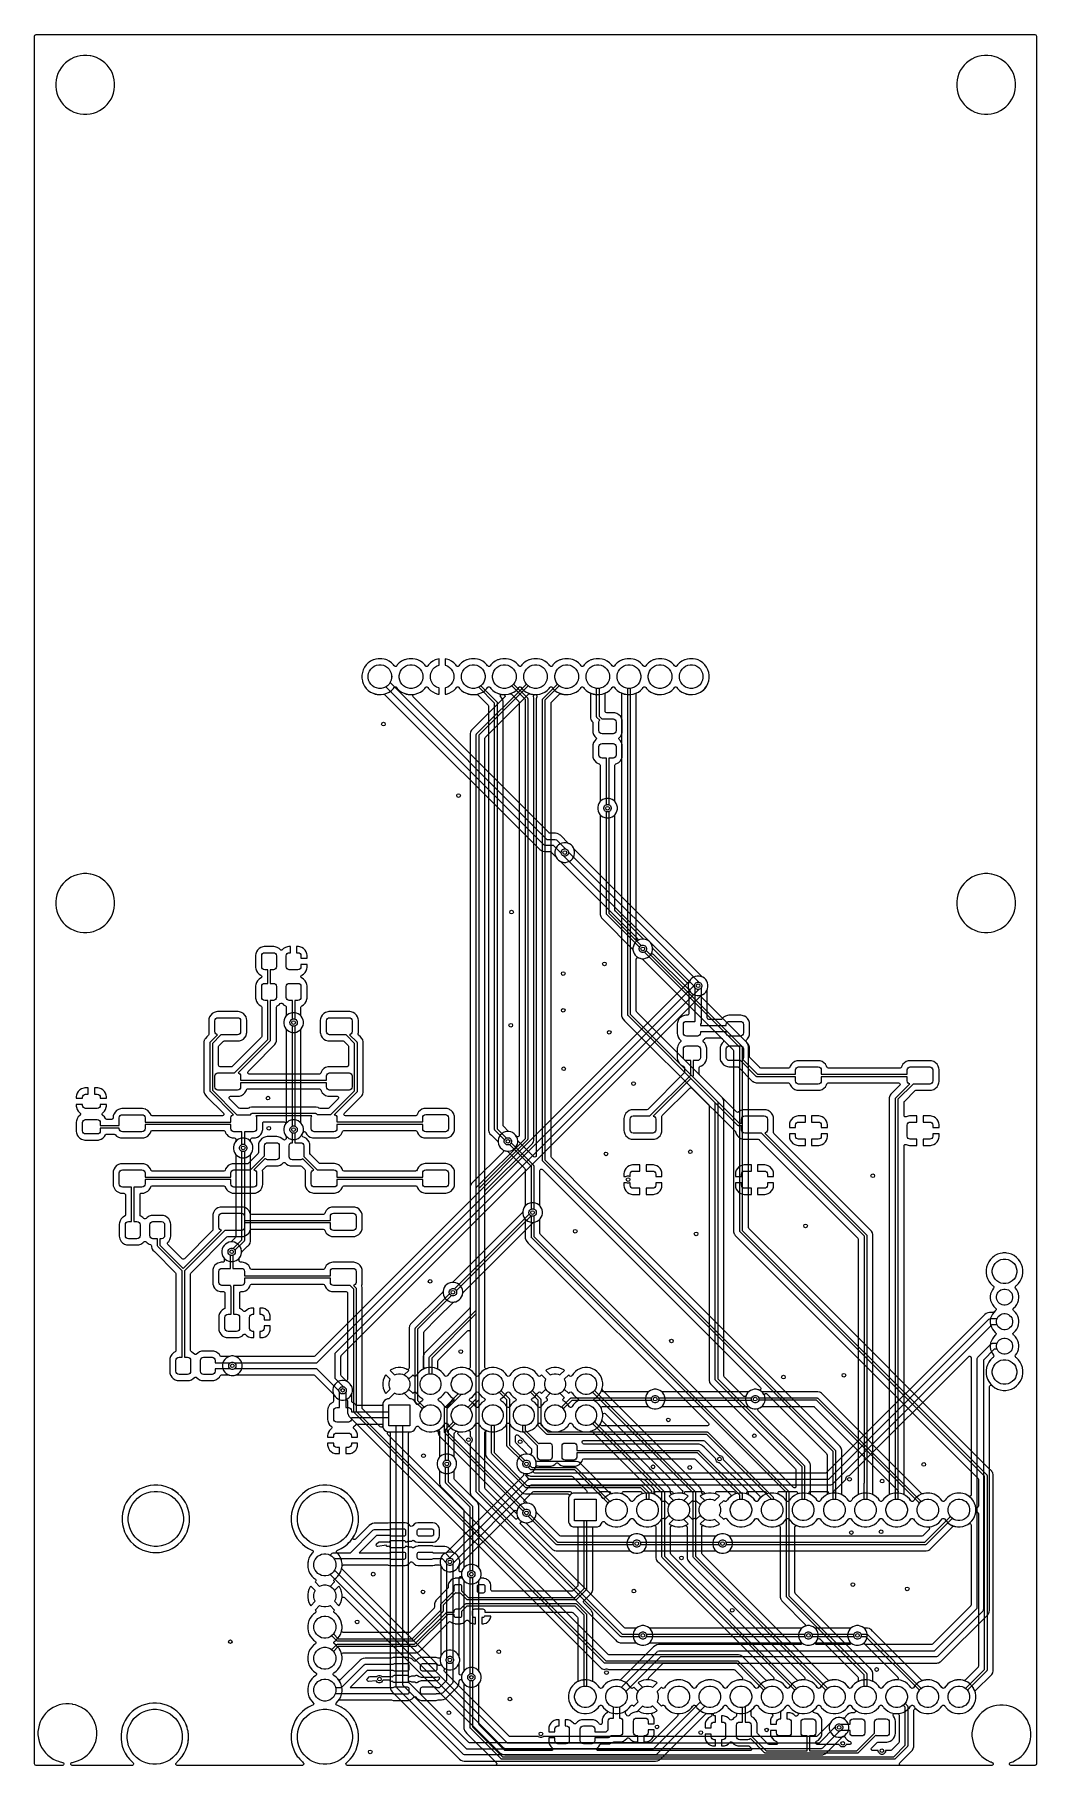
# Model space of a CAD drawing. Header units: inches. Extents: x 6.57 to 9.79, y -8.72 to -3.17.
import ezdxf

# ---------------------------------------------------------------- set-up
doc = ezdxf.new("R2010")
doc.units = ezdxf.units.IN
doc.header["$MEASUREMENT"] = 0
doc.layers.add('F.Cu', color=13, linetype='CONTINUOUS', true_color=0xc83434)

msp = doc.modelspace()

# ---------------------------------------------------------------- linework, layer by layer
at = {"layer": 'F.Cu', "linetype": 'CONTINUOUS'}
for p, q in [((6.5697, -3.1703), (6.5705, -3.1676)), ((6.5697, -3.1703), (6.5705, -3.1676)), ((6.5697, -3.1703), (6.5705, -3.1676)), ((6.5697, -3.1703), (6.5705, -3.1676)), ((6.5705, -3.1676), (6.5726, -3.1658)), ((6.5705, -3.1676), (6.5726, -3.1658)), ((6.5705, -3.1676), (6.5726, -3.1658)), ((6.5705, -3.1676), (6.5726, -3.1658)), ((6.5726, -3.1658), (6.5746, -3.1654)), ((6.5726, -3.1658), (6.5746, -3.1654)), ((6.5726, -3.1658), (6.5746, -3.1654)), ((6.5726, -3.1658), (6.5746, -3.1654)), ((6.5746, -3.1654), (9.7825, -3.1654)), ((6.5746, -3.1654), (9.7825, -3.1654)), ((6.5746, -3.1654), (9.7825, -3.1654)), ((6.5746, -3.1654), (9.7825, -3.1654)), ((9.7825, -3.1654), (9.7851, -3.1661)), ((9.7825, -3.1654), (9.7851, -3.1661)), ((9.7825, -3.1654), (9.7851, -3.1661)), ((9.7825, -3.1654), (9.7851, -3.1661)), ((9.7851, -3.1661), (9.7869, -3.1682)), ((9.7851, -3.1661), (9.7869, -3.1682)), ((9.7851, -3.1661), (9.7869, -3.1682)), ((9.7851, -3.1661), (9.7869, -3.1682)), ((9.7869, -3.1682), (9.7874, -3.1703)), ((9.7869, -3.1682), (9.7874, -3.1703)), ((9.7869, -3.1682), (9.7874, -3.1703)), ((9.7869, -3.1682), (9.7874, -3.1703)), ((6.5697, -3.3215), (6.5697, -3.1703)), ((6.5697, -3.3215), (6.5697, -3.1703)), ((6.5697, -3.3215), (6.5697, -3.1703)), ((6.5697, -3.3215), (6.5697, -3.1703)), ((9.7874, -3.1703), (9.7874, -8.7195)), ((9.7874, -3.1703), (9.7874, -8.7195)), ((9.7874, -3.1703), (9.7874, -8.7195)), ((9.7874, -3.1703), (9.7874, -8.7195)), ((6.6551, -3.272), (6.6494, -3.281)), ((6.6551, -3.272), (6.6494, -3.281)), ((6.6551, -3.272), (6.6494, -3.281)), ((6.6551, -3.272), (6.6494, -3.281)), ((6.6617, -3.2637), (6.6551, -3.272)), ((6.6617, -3.2637), (6.6551, -3.272)), ((6.6617, -3.2637), (6.6551, -3.272)), ((6.6617, -3.2637), (6.6551, -3.272)), ((6.6692, -3.2562), (6.6617, -3.2637)), ((6.6692, -3.2562), (6.6617, -3.2637)), ((6.6692, -3.2562), (6.6617, -3.2637)), ((6.6692, -3.2562), (6.6617, -3.2637)), ((6.6775, -3.2496), (6.6692, -3.2562)), ((6.6775, -3.2496), (6.6692, -3.2562)), ((6.6775, -3.2496), (6.6692, -3.2562)), ((6.6775, -3.2496), (6.6692, -3.2562)), ((6.6865, -3.2439), (6.6775, -3.2496)), ((6.6865, -3.2439), (6.6775, -3.2496)), ((6.6865, -3.2439), (6.6775, -3.2496)), ((6.6865, -3.2439), (6.6775, -3.2496)), ((6.6961, -3.2393), (6.6865, -3.2439)), ((6.6961, -3.2393), (6.6865, -3.2439)), ((6.6961, -3.2393), (6.6865, -3.2439)), ((6.6961, -3.2393), (6.6865, -3.2439)), ((6.7061, -3.2358), (6.6961, -3.2393)), ((6.7061, -3.2358), (6.6961, -3.2393)), ((6.7061, -3.2358), (6.6961, -3.2393)), ((6.7061, -3.2358), (6.6961, -3.2393)), ((6.7164, -3.2335), (6.7061, -3.2358)), ((6.7164, -3.2335), (6.7061, -3.2358)), ((6.7164, -3.2335), (6.7061, -3.2358)), ((6.7164, -3.2335), (6.7061, -3.2358)), ((6.7061, -3.2358), (6.7061, -3.2358)), ((6.7061, -3.2358), (6.7061, -3.2358)), ((6.7061, -3.2358), (6.7061, -3.2358)), ((6.7061, -3.2358), (6.7061, -3.2358)), ((6.727, -3.2323), (6.7164, -3.2335)), ((6.727, -3.2323), (6.7164, -3.2335)), ((6.727, -3.2323), (6.7164, -3.2335)), ((6.727, -3.2323), (6.7164, -3.2335)), ((6.7164, -3.2335), (6.7164, -3.2335)), ((6.7164, -3.2335), (6.7164, -3.2335)), ((6.7164, -3.2335), (6.7164, -3.2335)), ((6.7164, -3.2335), (6.7164, -3.2335)), ((6.7376, -3.2323), (6.727, -3.2323)), ((6.727, -3.2323), (6.727, -3.2323)), ((6.7376, -3.2323), (6.727, -3.2323)), ((6.727, -3.2323), (6.727, -3.2323)), ((6.7376, -3.2323), (6.727, -3.2323)), ((6.727, -3.2323), (6.727, -3.2323)), ((6.7376, -3.2323), (6.727, -3.2323)), ((6.727, -3.2323), (6.727, -3.2323)), ((6.7481, -3.2335), (6.7376, -3.2323)), ((6.7376, -3.2323), (6.7376, -3.2323)), ((6.7481, -3.2335), (6.7376, -3.2323)), ((6.7376, -3.2323), (6.7376, -3.2323)), ((6.7481, -3.2335), (6.7376, -3.2323)), ((6.7376, -3.2323), (6.7376, -3.2323)), ((6.7481, -3.2335), (6.7376, -3.2323)), ((6.7376, -3.2323), (6.7376, -3.2323)), ((6.7507, -3.234), (6.7481, -3.2335)), ((6.7481, -3.2335), (6.7481, -3.2335)), ((6.7481, -3.2335), (6.7481, -3.2335)), ((6.7507, -3.234), (6.7481, -3.2335)), ((6.7481, -3.2335), (6.7481, -3.2335)), ((6.7481, -3.2335), (6.7481, -3.2335)), ((6.7507, -3.234), (6.7481, -3.2335)), ((6.7481, -3.2335), (6.7481, -3.2335)), ((6.7481, -3.2335), (6.7481, -3.2335)), ((6.7507, -3.234), (6.7481, -3.2335)), ((6.7481, -3.2335), (6.7481, -3.2335)), ((6.7481, -3.2335), (6.7481, -3.2335)), ((6.7585, -3.2358), (6.7507, -3.234)), ((6.7585, -3.2358), (6.7507, -3.234)), ((6.7585, -3.2358), (6.7507, -3.234)), ((6.7585, -3.2358), (6.7507, -3.234)), ((6.7685, -3.2393), (6.7585, -3.2358)), ((6.7585, -3.2358), (6.7585, -3.2358)), ((6.7685, -3.2393), (6.7585, -3.2358)), ((6.7585, -3.2358), (6.7585, -3.2358)), ((6.7685, -3.2393), (6.7585, -3.2358)), ((6.7585, -3.2358), (6.7585, -3.2358)), ((6.7685, -3.2393), (6.7585, -3.2358)), ((6.7585, -3.2358), (6.7585, -3.2358)), ((6.7781, -3.2439), (6.7685, -3.2393)), ((6.7781, -3.2439), (6.7685, -3.2393)), ((6.7781, -3.2439), (6.7685, -3.2393)), ((6.7781, -3.2439), (6.7685, -3.2393)), ((6.7871, -3.2496), (6.7781, -3.2439)), ((6.7781, -3.2439), (6.7781, -3.2439)), ((6.7871, -3.2496), (6.7781, -3.2439)), ((6.7781, -3.2439), (6.7781, -3.2439)), ((6.7871, -3.2496), (6.7781, -3.2439)), ((6.7781, -3.2439), (6.7781, -3.2439)), ((6.7871, -3.2496), (6.7781, -3.2439)), ((6.7781, -3.2439), (6.7781, -3.2439)), ((6.7954, -3.2562), (6.7871, -3.2496)), ((6.7954, -3.2562), (6.7871, -3.2496)), ((6.7954, -3.2562), (6.7871, -3.2496)), ((6.7954, -3.2562), (6.7871, -3.2496)), ((6.8029, -3.2637), (6.7954, -3.2562)), ((6.8029, -3.2637), (6.7954, -3.2562)), ((6.8029, -3.2637), (6.7954, -3.2562)), ((6.8029, -3.2637), (6.7954, -3.2562)), ((6.8095, -3.272), (6.8029, -3.2637)), ((6.8095, -3.272), (6.8029, -3.2637)), ((6.8095, -3.272), (6.8029, -3.2637)), ((6.8095, -3.272), (6.8029, -3.2637)), ((6.8151, -3.281), (6.8095, -3.272)), ((6.8151, -3.281), (6.8095, -3.272)), ((6.8151, -3.281), (6.8095, -3.272)), ((6.8151, -3.281), (6.8095, -3.272)), ((9.5488, -3.272), (9.5431, -3.281)), ((9.5488, -3.272), (9.5431, -3.281)), ((9.5488, -3.272), (9.5431, -3.281)), ((9.5488, -3.272), (9.5431, -3.281)), ((9.5554, -3.2637), (9.5488, -3.272)), ((9.5554, -3.2637), (9.5488, -3.272)), ((9.5554, -3.2637), (9.5488, -3.272)), ((9.5554, -3.2637), (9.5488, -3.272)), ((9.5629, -3.2562), (9.5554, -3.2637)), ((9.5629, -3.2562), (9.5554, -3.2637)), ((9.5629, -3.2562), (9.5554, -3.2637)), ((9.5629, -3.2562), (9.5554, -3.2637)), ((9.5712, -3.2496), (9.5629, -3.2562)), ((9.5712, -3.2496), (9.5629, -3.2562)), ((9.5712, -3.2496), (9.5629, -3.2562)), ((9.5712, -3.2496), (9.5629, -3.2562)), ((9.5802, -3.2439), (9.5712, -3.2496)), ((9.5802, -3.2439), (9.5712, -3.2496)), ((9.5802, -3.2439), (9.5712, -3.2496)), ((9.5802, -3.2439), (9.5712, -3.2496)), ((9.5898, -3.2393), (9.5802, -3.2439)), ((9.5898, -3.2393), (9.5802, -3.2439)), ((9.5898, -3.2393), (9.5802, -3.2439)), ((9.5898, -3.2393), (9.5802, -3.2439)), ((9.5998, -3.2358), (9.5898, -3.2393)), ((9.5998, -3.2358), (9.5898, -3.2393)), ((9.5998, -3.2358), (9.5898, -3.2393)), ((9.5998, -3.2358), (9.5898, -3.2393)), ((9.6101, -3.2335), (9.5998, -3.2358)), ((9.6101, -3.2335), (9.5998, -3.2358)), ((9.6101, -3.2335), (9.5998, -3.2358)), ((9.6101, -3.2335), (9.5998, -3.2358)), ((9.5998, -3.2358), (9.5998, -3.2358)), ((9.5998, -3.2358), (9.5998, -3.2358)), ((9.5998, -3.2358), (9.5998, -3.2358)), ((9.5998, -3.2358), (9.5998, -3.2358)), ((9.6207, -3.2323), (9.6101, -3.2335)), ((9.6207, -3.2323), (9.6101, -3.2335)), ((9.6207, -3.2323), (9.6101, -3.2335)), ((9.6207, -3.2323), (9.6101, -3.2335)), ((9.6101, -3.2335), (9.6101, -3.2335)), ((9.6101, -3.2335), (9.6101, -3.2335)), ((9.6101, -3.2335), (9.6101, -3.2335)), ((9.6101, -3.2335), (9.6101, -3.2335)), ((9.6313, -3.2323), (9.6207, -3.2323)), ((9.6207, -3.2323), (9.6207, -3.2323)), ((9.6313, -3.2323), (9.6207, -3.2323)), ((9.6207, -3.2323), (9.6207, -3.2323)), ((9.6313, -3.2323), (9.6207, -3.2323)), ((9.6207, -3.2323), (9.6207, -3.2323)), ((9.6313, -3.2323), (9.6207, -3.2323)), ((9.6207, -3.2323), (9.6207, -3.2323)), ((9.6418, -3.2335), (9.6313, -3.2323)), ((9.6313, -3.2323), (9.6313, -3.2323)), ((9.6418, -3.2335), (9.6313, -3.2323)), ((9.6313, -3.2323), (9.6313, -3.2323)), ((9.6418, -3.2335), (9.6313, -3.2323)), ((9.6313, -3.2323), (9.6313, -3.2323)), ((9.6418, -3.2335), (9.6313, -3.2323)), ((9.6313, -3.2323), (9.6313, -3.2323)), ((9.6444, -3.234), (9.6418, -3.2335)), ((9.6418, -3.2335), (9.6418, -3.2335)), ((9.6418, -3.2335), (9.6418, -3.2335)), ((9.6444, -3.234), (9.6418, -3.2335)), ((9.6418, -3.2335), (9.6418, -3.2335)), ((9.6418, -3.2335), (9.6418, -3.2335)), ((9.6444, -3.234), (9.6418, -3.2335)), ((9.6418, -3.2335), (9.6418, -3.2335)), ((9.6418, -3.2335), (9.6418, -3.2335)), ((9.6444, -3.234), (9.6418, -3.2335)), ((9.6418, -3.2335), (9.6418, -3.2335)), ((9.6418, -3.2335), (9.6418, -3.2335)), ((9.6522, -3.2358), (9.6444, -3.234)), ((9.6522, -3.2358), (9.6444, -3.234)), ((9.6522, -3.2358), (9.6444, -3.234)), ((9.6522, -3.2358), (9.6444, -3.234)), ((9.6622, -3.2393), (9.6522, -3.2358)), ((9.6522, -3.2358), (9.6522, -3.2358)), ((9.6622, -3.2393), (9.6522, -3.2358)), ((9.6522, -3.2358), (9.6522, -3.2358)), ((9.6622, -3.2393), (9.6522, -3.2358)), ((9.6522, -3.2358), (9.6522, -3.2358)), ((9.6622, -3.2393), (9.6522, -3.2358)), ((9.6522, -3.2358), (9.6522, -3.2358)), ((9.6718, -3.2439), (9.6622, -3.2393)), ((9.6718, -3.2439), (9.6622, -3.2393)), ((9.6718, -3.2439), (9.6622, -3.2393)), ((9.6718, -3.2439), (9.6622, -3.2393)), ((9.6808, -3.2496), (9.6718, -3.2439)), ((9.6718, -3.2439), (9.6718, -3.2439)), ((9.6808, -3.2496), (9.6718, -3.2439)), ((9.6718, -3.2439), (9.6718, -3.2439)), ((9.6808, -3.2496), (9.6718, -3.2439)), ((9.6718, -3.2439), (9.6718, -3.2439)), ((9.6808, -3.2496), (9.6718, -3.2439)), ((9.6718, -3.2439), (9.6718, -3.2439)), ((9.6891, -3.2562), (9.6808, -3.2496)), ((9.6891, -3.2562), (9.6808, -3.2496)), ((9.6891, -3.2562), (9.6808, -3.2496)), ((9.6891, -3.2562), (9.6808, -3.2496)), ((9.6966, -3.2637), (9.6891, -3.2562)), ((9.6966, -3.2637), (9.6891, -3.2562)), ((9.6966, -3.2637), (9.6891, -3.2562)), ((9.6966, -3.2637), (9.6891, -3.2562)), ((9.7032, -3.272), (9.6966, -3.2637)), ((9.7032, -3.272), (9.6966, -3.2637)), ((9.7032, -3.272), (9.6966, -3.2637)), ((9.7032, -3.272), (9.6966, -3.2637)), ((9.7088, -3.281), (9.7032, -3.272)), ((9.7088, -3.281), (9.7032, -3.272)), ((9.7088, -3.281), (9.7032, -3.272)), ((9.7088, -3.281), (9.7032, -3.272)), ((6.5697, -5.9494), (6.5697, -3.3215)), ((6.5697, -5.9494), (6.5697, -3.3215)), ((6.5697, -5.223), (6.5697, -3.3215)), ((6.5697, -5.223), (6.5697, -3.3215)), ((6.639, -3.3109), (6.6378, -3.3215)), ((6.639, -3.3109), (6.6378, -3.3215)), ((6.639, -3.3109), (6.6378, -3.3215)), ((6.639, -3.3109), (6.6378, -3.3215)), ((6.6378, -3.3215), (6.6378, -3.3321)), ((6.6378, -3.3215), (6.6378, -3.3321)), ((6.6378, -3.3215), (6.6378, -3.3321)), ((6.6378, -3.3215), (6.6378, -3.3321)), ((6.6378, -3.3321), (6.639, -3.3426)), ((6.6378, -3.3321), (6.639, -3.3426)), ((6.6378, -3.3321), (6.639, -3.3426)), ((6.6378, -3.3321), (6.639, -3.3426)), ((6.6413, -3.3006), (6.639, -3.3109)), ((6.6413, -3.3006), (6.639, -3.3109)), ((6.6413, -3.3006), (6.639, -3.3109)), ((6.6413, -3.3006), (6.639, -3.3109)), ((6.639, -3.3109), (6.639, -3.3109)), ((6.639, -3.3109), (6.639, -3.3109)), ((6.639, -3.3109), (6.639, -3.3109)), ((6.639, -3.3109), (6.639, -3.3109)), ((6.6448, -3.2905), (6.6413, -3.3006)), ((6.6448, -3.2905), (6.6413, -3.3006)), ((6.6448, -3.2905), (6.6413, -3.3006)), ((6.6448, -3.2905), (6.6413, -3.3006)), ((6.6413, -3.3006), (6.6413, -3.3006)), ((6.6413, -3.3006), (6.6413, -3.3006)), ((6.6413, -3.3006), (6.6413, -3.3006)), ((6.6413, -3.3006), (6.6413, -3.3006)), ((6.6494, -3.281), (6.6448, -3.2905)), ((6.6494, -3.281), (6.6448, -3.2905)), ((6.6494, -3.281), (6.6448, -3.2905)), ((6.6494, -3.281), (6.6448, -3.2905)), ((6.8197, -3.2905), (6.8151, -3.281)), ((6.8197, -3.2905), (6.8151, -3.281)), ((6.8197, -3.2905), (6.8151, -3.281)), ((6.8197, -3.2905), (6.8151, -3.281)), ((6.8232, -3.3006), (6.8197, -3.2905)), ((6.8232, -3.3006), (6.8197, -3.2905)), ((6.8232, -3.3006), (6.8197, -3.2905)), ((6.8232, -3.3006), (6.8197, -3.2905)), ((6.8256, -3.3109), (6.8232, -3.3006)), ((6.8256, -3.3109), (6.8232, -3.3006)), ((6.8256, -3.3109), (6.8232, -3.3006)), ((6.8256, -3.3109), (6.8232, -3.3006)), ((6.8268, -3.3215), (6.8256, -3.3109)), ((6.8268, -3.3215), (6.8256, -3.3109)), ((6.8268, -3.3215), (6.8256, -3.3109)), ((6.8268, -3.3215), (6.8256, -3.3109)), ((6.8256, -3.3426), (6.8268, -3.3321)), ((6.8256, -3.3426), (6.8268, -3.3321)), ((6.8256, -3.3426), (6.8268, -3.3321)), ((6.8256, -3.3426), (6.8268, -3.3321)), ((6.8268, -3.3321), (6.8268, -3.3215)), ((6.8268, -3.3215), (6.8268, -3.3215)), ((6.8268, -3.3321), (6.8268, -3.3215)), ((6.8268, -3.3215), (6.8268, -3.3215)), ((6.8268, -3.3321), (6.8268, -3.3215)), ((6.8268, -3.3215), (6.8268, -3.3215)), ((6.8268, -3.3321), (6.8268, -3.3215)), ((6.8268, -3.3215), (6.8268, -3.3215)), ((9.5327, -3.3109), (9.5315, -3.3215)), ((9.5327, -3.3109), (9.5315, -3.3215)), ((9.5327, -3.3109), (9.5315, -3.3215)), ((9.5327, -3.3109), (9.5315, -3.3215)), ((9.5315, -3.3215), (9.5315, -3.3321)), ((9.5315, -3.3215), (9.5315, -3.3321)), ((9.5315, -3.3215), (9.5315, -3.3321)), ((9.5315, -3.3215), (9.5315, -3.3321)), ((9.5315, -3.3321), (9.5327, -3.3426)), ((9.5315, -3.3321), (9.5327, -3.3426)), ((9.5315, -3.3321), (9.5327, -3.3426)), ((9.5315, -3.3321), (9.5327, -3.3426)), ((9.535, -3.3006), (9.5327, -3.3109)), ((9.535, -3.3006), (9.5327, -3.3109)), ((9.535, -3.3006), (9.5327, -3.3109)), ((9.535, -3.3006), (9.5327, -3.3109)), ((9.5327, -3.3109), (9.5327, -3.3109)), ((9.5327, -3.3109), (9.5327, -3.3109)), ((9.5327, -3.3109), (9.5327, -3.3109)), ((9.5327, -3.3109), (9.5327, -3.3109)), ((9.5385, -3.2905), (9.535, -3.3006)), ((9.5385, -3.2905), (9.535, -3.3006)), ((9.5385, -3.2905), (9.535, -3.3006)), ((9.5385, -3.2905), (9.535, -3.3006)), ((9.535, -3.3006), (9.535, -3.3006)), ((9.535, -3.3006), (9.535, -3.3006)), ((9.535, -3.3006), (9.535, -3.3006)), ((9.535, -3.3006), (9.535, -3.3006)), ((9.5431, -3.281), (9.5385, -3.2905)), ((9.5431, -3.281), (9.5385, -3.2905)), ((9.5431, -3.281), (9.5385, -3.2905)), ((9.5431, -3.281), (9.5385, -3.2905)), ((9.7134, -3.2905), (9.7088, -3.281)), ((9.7134, -3.2905), (9.7088, -3.281)), ((9.7134, -3.2905), (9.7088, -3.281)), ((9.7134, -3.2905), (9.7088, -3.281)), ((9.7169, -3.3006), (9.7134, -3.2905)), ((9.7169, -3.3006), (9.7134, -3.2905)), ((9.7169, -3.3006), (9.7134, -3.2905)), ((9.7169, -3.3006), (9.7134, -3.2905)), ((9.7193, -3.3109), (9.7169, -3.3006)), ((9.7193, -3.3109), (9.7169, -3.3006)), ((9.7193, -3.3109), (9.7169, -3.3006)), ((9.7193, -3.3109), (9.7169, -3.3006)), ((9.7205, -3.3215), (9.7193, -3.3109)), ((9.7205, -3.3215), (9.7193, -3.3109)), ((9.7205, -3.3215), (9.7193, -3.3109)), ((9.7205, -3.3215), (9.7193, -3.3109)), ((9.7193, -3.3426), (9.7205, -3.3321)), ((9.7193, -3.3426), (9.7205, -3.3321)), ((9.7193, -3.3426), (9.7205, -3.3321)), ((9.7193, -3.3426), (9.7205, -3.3321)), ((9.7205, -3.3321), (9.7205, -3.3215)), ((9.7205, -3.3321), (9.7205, -3.3215)), ((9.7205, -3.3321), (9.7205, -3.3215)), ((9.7205, -3.3321), (9.7205, -3.3215)), ((6.639, -3.3426), (6.639, -3.3426)), ((6.639, -3.3426), (6.6413, -3.353)), ((6.639, -3.3426), (6.639, -3.3426)), ((6.639, -3.3426), (6.6413, -3.353)), ((6.639, -3.3426), (6.639, -3.3426)), ((6.639, -3.3426), (6.6413, -3.353)), ((6.639, -3.3426), (6.639, -3.3426)), ((6.639, -3.3426), (6.6413, -3.353)), ((6.6413, -3.353), (6.6413, -3.353)), ((6.6413, -3.353), (6.6448, -3.363)), ((6.6413, -3.353), (6.6413, -3.353)), ((6.6413, -3.353), (6.6448, -3.363)), ((6.6413, -3.353), (6.6413, -3.353)), ((6.6413, -3.353), (6.6448, -3.363)), ((6.6413, -3.353), (6.6413, -3.353)), ((6.6413, -3.353), (6.6448, -3.363)), ((6.6448, -3.363), (6.6494, -3.3726)), ((6.6448, -3.363), (6.6494, -3.3726)), ((6.6448, -3.363), (6.6494, -3.3726)), ((6.6448, -3.363), (6.6494, -3.3726)), ((6.6494, -3.3726), (6.6494, -3.3726)), ((6.6494, -3.3726), (6.6551, -3.3815)), ((6.6494, -3.3726), (6.6494, -3.3726)), ((6.6494, -3.3726), (6.6551, -3.3815)), ((6.6494, -3.3726), (6.6494, -3.3726)), ((6.6494, -3.3726), (6.6551, -3.3815)), ((6.6494, -3.3726), (6.6494, -3.3726)), ((6.6494, -3.3726), (6.6551, -3.3815)), ((6.6551, -3.3815), (6.6617, -3.3898)), ((6.6551, -3.3815), (6.6617, -3.3898)), ((6.6551, -3.3815), (6.6617, -3.3898)), ((6.6551, -3.3815), (6.6617, -3.3898)), ((6.6617, -3.3898), (6.6692, -3.3974)), ((6.6617, -3.3898), (6.6692, -3.3974)), ((6.6617, -3.3898), (6.6692, -3.3974)), ((6.6617, -3.3898), (6.6692, -3.3974)), ((6.7954, -3.3974), (6.8029, -3.3898)), ((6.7954, -3.3974), (6.8029, -3.3898)), ((6.7954, -3.3974), (6.8029, -3.3898)), ((6.7954, -3.3974), (6.8029, -3.3898)), ((6.8029, -3.3898), (6.8095, -3.3815)), ((6.8029, -3.3898), (6.8095, -3.3815)), ((6.8029, -3.3898), (6.8095, -3.3815)), ((6.8029, -3.3898), (6.8095, -3.3815)), ((6.8095, -3.3815), (6.8151, -3.3726)), ((6.8095, -3.3815), (6.8151, -3.3726)), ((6.8095, -3.3815), (6.8151, -3.3726)), ((6.8095, -3.3815), (6.8151, -3.3726)), ((6.8151, -3.3726), (6.8197, -3.363)), ((6.8151, -3.3726), (6.8197, -3.363)), ((6.8151, -3.3726), (6.8197, -3.363)), ((6.8151, -3.3726), (6.8197, -3.363)), ((6.8197, -3.363), (6.8232, -3.353)), ((6.8197, -3.363), (6.8232, -3.353)), ((6.8197, -3.363), (6.8232, -3.353)), ((6.8197, -3.363), (6.8232, -3.353)), ((6.8232, -3.353), (6.8256, -3.3426)), ((6.8232, -3.353), (6.8256, -3.3426)), ((6.8232, -3.353), (6.8256, -3.3426)), ((6.8232, -3.353), (6.8256, -3.3426)), ((9.5327, -3.3426), (9.5327, -3.3426)), ((9.5327, -3.3426), (9.535, -3.353)), ((9.5327, -3.3426), (9.5327, -3.3426)), ((9.5327, -3.3426), (9.535, -3.353)), ((9.5327, -3.3426), (9.5327, -3.3426)), ((9.5327, -3.3426), (9.535, -3.353)), ((9.5327, -3.3426), (9.5327, -3.3426)), ((9.5327, -3.3426), (9.535, -3.353)), ((9.535, -3.353), (9.535, -3.353)), ((9.535, -3.353), (9.5385, -3.363)), ((9.535, -3.353), (9.535, -3.353)), ((9.535, -3.353), (9.5385, -3.363)), ((9.535, -3.353), (9.535, -3.353)), ((9.535, -3.353), (9.5385, -3.363)), ((9.535, -3.353), (9.535, -3.353)), ((9.535, -3.353), (9.5385, -3.363)), ((9.5385, -3.363), (9.5431, -3.3726)), ((9.5385, -3.363), (9.5431, -3.3726)), ((9.5385, -3.363), (9.5431, -3.3726)), ((9.5385, -3.363), (9.5431, -3.3726)), ((9.5431, -3.3726), (9.5431, -3.3726)), ((9.5431, -3.3726), (9.5488, -3.3815)), ((9.5431, -3.3726), (9.5431, -3.3726)), ((9.5431, -3.3726), (9.5488, -3.3815)), ((9.5431, -3.3726), (9.5431, -3.3726)), ((9.5431, -3.3726), (9.5488, -3.3815)), ((9.5431, -3.3726), (9.5431, -3.3726)), ((9.5431, -3.3726), (9.5488, -3.3815)), ((9.5488, -3.3815), (9.5554, -3.3898)), ((9.5488, -3.3815), (9.5554, -3.3898)), ((9.5488, -3.3815), (9.5554, -3.3898)), ((9.5488, -3.3815), (9.5554, -3.3898)), ((9.5554, -3.3898), (9.5629, -3.3974)), ((9.5554, -3.3898), (9.5629, -3.3974)), ((9.5554, -3.3898), (9.5629, -3.3974)), ((9.5554, -3.3898), (9.5629, -3.3974)), ((9.6891, -3.3974), (9.6966, -3.3898)), ((9.6891, -3.3974), (9.6966, -3.3898)), ((9.6891, -3.3974), (9.6966, -3.3898)), ((9.6891, -3.3974), (9.6966, -3.3898)), ((9.6966, -3.3898), (9.7032, -3.3815)), ((9.6966, -3.3898), (9.7032, -3.3815)), ((9.6966, -3.3898), (9.7032, -3.3815)), ((9.6966, -3.3898), (9.7032, -3.3815)), ((9.7032, -3.3815), (9.7088, -3.3726)), ((9.7032, -3.3815), (9.7088, -3.3726)), ((9.7032, -3.3815), (9.7088, -3.3726)), ((9.7032, -3.3815), (9.7088, -3.3726)), ((9.7088, -3.3726), (9.7134, -3.363)), ((9.7088, -3.3726), (9.7134, -3.363)), ((9.7088, -3.3726), (9.7134, -3.363)), ((9.7088, -3.3726), (9.7134, -3.363)), ((9.7134, -3.363), (9.7169, -3.353)), ((9.7134, -3.363), (9.7169, -3.353)), ((9.7134, -3.363), (9.7169, -3.353)), ((9.7134, -3.363), (9.7169, -3.353)), ((9.7169, -3.353), (9.7193, -3.3426)), ((9.7169, -3.353), (9.7193, -3.3426)), ((9.7169, -3.353), (9.7193, -3.3426)), ((9.7169, -3.353), (9.7193, -3.3426)), ((6.6692, -3.3974), (6.6775, -3.404)), ((6.6692, -3.3974), (6.6775, -3.404)), ((6.6692, -3.3974), (6.6775, -3.404)), ((6.6692, -3.3974), (6.6775, -3.404)), ((6.6775, -3.404), (6.6865, -3.4096)), ((6.6775, -3.404), (6.6865, -3.4096)), ((6.6775, -3.404), (6.6865, -3.4096)), ((6.6775, -3.404), (6.6865, -3.4096)), ((6.6865, -3.4096), (6.6961, -3.4142)), ((6.6865, -3.4096), (6.6961, -3.4142)), ((6.6865, -3.4096), (6.6961, -3.4142)), ((6.6865, -3.4096), (6.6961, -3.4142)), ((6.6961, -3.4142), (6.7036, -3.4169)), ((6.6961, -3.4142), (6.7036, -3.4169)), ((6.6961, -3.4142), (6.7036, -3.4169)), ((6.6961, -3.4142), (6.7036, -3.4169)), ((6.7036, -3.4169), (6.7061, -3.4177)), ((6.7036, -3.4169), (6.7061, -3.4177)), ((6.7036, -3.4169), (6.7061, -3.4177)), ((6.7036, -3.4169), (6.7061, -3.4177)), ((6.7061, -3.4177), (6.7061, -3.4177)), ((6.7061, -3.4177), (6.7061, -3.4177)), ((6.7061, -3.4177), (6.7061, -3.4177)), ((6.7061, -3.4177), (6.7164, -3.4201)), ((6.7061, -3.4177), (6.7061, -3.4177)), ((6.7061, -3.4177), (6.7061, -3.4177)), ((6.7061, -3.4177), (6.7061, -3.4177)), ((6.7061, -3.4177), (6.7164, -3.4201)), ((6.7061, -3.4177), (6.7061, -3.4177)), ((6.7061, -3.4177), (6.7061, -3.4177)), ((6.7061, -3.4177), (6.7061, -3.4177)), ((6.7061, -3.4177), (6.7164, -3.4201)), ((6.7061, -3.4177), (6.7061, -3.4177)), ((6.7061, -3.4177), (6.7061, -3.4177)), ((6.7061, -3.4177), (6.7061, -3.4177)), ((6.7061, -3.4177), (6.7164, -3.4201)), ((6.7164, -3.4201), (6.727, -3.4213)), ((6.7164, -3.4201), (6.727, -3.4213)), ((6.7164, -3.4201), (6.727, -3.4213)), ((6.7164, -3.4201), (6.727, -3.4213)), ((6.727, -3.4213), (6.727, -3.4213)), ((6.727, -3.4213), (6.727, -3.4213)), ((6.727, -3.4213), (6.7376, -3.4213)), ((6.727, -3.4213), (6.727, -3.4213)), ((6.727, -3.4213), (6.727, -3.4213)), ((6.727, -3.4213), (6.7376, -3.4213)), ((6.727, -3.4213), (6.727, -3.4213)), ((6.727, -3.4213), (6.727, -3.4213)), ((6.727, -3.4213), (6.7376, -3.4213)), ((6.727, -3.4213), (6.727, -3.4213)), ((6.727, -3.4213), (6.727, -3.4213)), ((6.727, -3.4213), (6.7376, -3.4213)), ((6.7376, -3.4213), (6.7481, -3.4201)), ((6.7376, -3.4213), (6.7481, -3.4201)), ((6.7376, -3.4213), (6.7481, -3.4201)), ((6.7376, -3.4213), (6.7481, -3.4201)), ((6.7376, -3.4213), (6.7376, -3.4213)), ((6.7376, -3.4213), (6.7376, -3.4213)), ((6.7376, -3.4213), (6.7376, -3.4213)), ((6.7376, -3.4213), (6.7376, -3.4213)), ((6.7481, -3.4201), (6.7585, -3.4177)), ((6.7481, -3.4201), (6.7585, -3.4177)), ((6.7481, -3.4201), (6.7585, -3.4177)), ((6.7481, -3.4201), (6.7585, -3.4177)), ((6.7585, -3.4177), (6.7685, -3.4142)), ((6.7585, -3.4177), (6.7685, -3.4142)), ((6.7585, -3.4177), (6.7685, -3.4142)), ((6.7585, -3.4177), (6.7685, -3.4142)), ((6.7685, -3.4142), (6.7781, -3.4096)), ((6.7685, -3.4142), (6.7781, -3.4096)), ((6.7685, -3.4142), (6.7781, -3.4096)), ((6.7685, -3.4142), (6.7781, -3.4096)), ((6.7781, -3.4096), (6.7871, -3.404)), ((6.7781, -3.4096), (6.7871, -3.404)), ((6.7781, -3.4096), (6.7871, -3.404)), ((6.7781, -3.4096), (6.7871, -3.404)), ((6.7871, -3.404), (6.7954, -3.3974)), ((6.7871, -3.404), (6.7954, -3.3974)), ((6.7871, -3.404), (6.7954, -3.3974)), ((6.7871, -3.404), (6.7954, -3.3974)), ((9.5629, -3.3974), (9.5712, -3.404)), ((9.5629, -3.3974), (9.5712, -3.404)), ((9.5629, -3.3974), (9.5712, -3.404)), ((9.5629, -3.3974), (9.5712, -3.404)), ((9.5712, -3.404), (9.5802, -3.4096)), ((9.5712, -3.404), (9.5802, -3.4096)), ((9.5712, -3.404), (9.5802, -3.4096)), ((9.5712, -3.404), (9.5802, -3.4096)), ((9.5802, -3.4096), (9.5898, -3.4142)), ((9.5802, -3.4096), (9.5898, -3.4142)), ((9.5802, -3.4096), (9.5898, -3.4142)), ((9.5802, -3.4096), (9.5898, -3.4142)), ((9.5898, -3.4142), (9.5973, -3.4169)), ((9.5898, -3.4142), (9.5973, -3.4169)), ((9.5898, -3.4142), (9.5973, -3.4169)), ((9.5898, -3.4142), (9.5973, -3.4169)), ((9.5973, -3.4169), (9.5998, -3.4177)), ((9.5973, -3.4169), (9.5998, -3.4177)), ((9.5973, -3.4169), (9.5998, -3.4177)), ((9.5973, -3.4169), (9.5998, -3.4177)), ((9.5998, -3.4177), (9.5998, -3.4177)), ((9.5998, -3.4177), (9.5998, -3.4177)), ((9.5998, -3.4177), (9.5998, -3.4177)), ((9.5998, -3.4177), (9.6101, -3.4201)), ((9.5998, -3.4177), (9.5998, -3.4177)), ((9.5998, -3.4177), (9.5998, -3.4177)), ((9.5998, -3.4177), (9.5998, -3.4177)), ((9.5998, -3.4177), (9.6101, -3.4201)), ((9.5998, -3.4177), (9.5998, -3.4177)), ((9.5998, -3.4177), (9.5998, -3.4177)), ((9.5998, -3.4177), (9.5998, -3.4177)), ((9.5998, -3.4177), (9.6101, -3.4201)), ((9.5998, -3.4177), (9.5998, -3.4177)), ((9.5998, -3.4177), (9.5998, -3.4177)), ((9.5998, -3.4177), (9.5998, -3.4177)), ((9.5998, -3.4177), (9.6101, -3.4201)), ((9.6101, -3.4201), (9.6207, -3.4213)), ((9.6101, -3.4201), (9.6207, -3.4213)), ((9.6101, -3.4201), (9.6207, -3.4213)), ((9.6101, -3.4201), (9.6207, -3.4213)), ((9.6207, -3.4213), (9.6207, -3.4213)), ((9.6207, -3.4213), (9.6207, -3.4213)), ((9.6207, -3.4213), (9.6313, -3.4213)), ((9.6207, -3.4213), (9.6207, -3.4213)), ((9.6207, -3.4213), (9.6207, -3.4213)), ((9.6207, -3.4213), (9.6313, -3.4213)), ((9.6207, -3.4213), (9.6207, -3.4213)), ((9.6207, -3.4213), (9.6207, -3.4213)), ((9.6207, -3.4213), (9.6313, -3.4213)), ((9.6207, -3.4213), (9.6207, -3.4213)), ((9.6207, -3.4213), (9.6207, -3.4213)), ((9.6207, -3.4213), (9.6313, -3.4213)), ((9.6313, -3.4213), (9.6418, -3.4201)), ((9.6313, -3.4213), (9.6418, -3.4201)), ((9.6313, -3.4213), (9.6418, -3.4201)), ((9.6313, -3.4213), (9.6418, -3.4201)), ((9.6313, -3.4213), (9.6313, -3.4213)), ((9.6313, -3.4213), (9.6313, -3.4213)), ((9.6313, -3.4213), (9.6313, -3.4213)), ((9.6313, -3.4213), (9.6313, -3.4213)), ((9.6418, -3.4201), (9.6522, -3.4177)), ((9.6418, -3.4201), (9.6522, -3.4177)), ((9.6418, -3.4201), (9.6522, -3.4177)), ((9.6418, -3.4201), (9.6522, -3.4177)), ((9.6522, -3.4177), (9.6622, -3.4142)), ((9.6522, -3.4177), (9.6622, -3.4142)), ((9.6522, -3.4177), (9.6622, -3.4142)), ((9.6522, -3.4177), (9.6622, -3.4142)), ((9.6622, -3.4142), (9.6718, -3.4096)), ((9.6622, -3.4142), (9.6718, -3.4096)), ((9.6622, -3.4142), (9.6718, -3.4096)), ((9.6622, -3.4142), (9.6718, -3.4096)), ((9.6718, -3.4096), (9.6808, -3.404)), ((9.6718, -3.4096), (9.6808, -3.404)), ((9.6718, -3.4096), (9.6808, -3.404)), ((9.6718, -3.4096), (9.6808, -3.404)), ((9.6808, -3.404), (9.6891, -3.3974)), ((9.6808, -3.404), (9.6891, -3.3974)), ((9.6808, -3.404), (9.6891, -3.3974)), ((9.6808, -3.404), (9.6891, -3.3974)), ((7.6742, -5.1698), (7.6731, -5.17)), ((7.6742, -5.1698), (7.6731, -5.17)), ((7.6742, -5.1698), (7.6731, -5.17)), ((7.6742, -5.1698), (7.6731, -5.17)), ((7.6833, -5.1698), (7.6742, -5.1698)), ((7.6833, -5.1698), (7.6742, -5.1698)), ((7.6833, -5.1698), (7.6742, -5.1698)), ((7.6833, -5.1698), (7.6742, -5.1698)), ((7.6845, -5.17), (7.6833, -5.1698)), ((7.6845, -5.17), (7.6833, -5.1698)), ((7.6845, -5.17), (7.6833, -5.1698)), ((7.6845, -5.17), (7.6833, -5.1698)), ((7.7742, -5.1698), (7.7731, -5.17)), ((7.7742, -5.1698), (7.7731, -5.17)), ((7.7742, -5.1698), (7.7731, -5.17)), ((7.7742, -5.1698), (7.7731, -5.17)), ((7.7833, -5.1698), (7.7742, -5.1698)), ((7.7833, -5.1698), (7.7742, -5.1698)), ((7.7833, -5.1698), (7.7742, -5.1698)), ((7.7833, -5.1698), (7.7742, -5.1698)), ((7.7845, -5.17), (7.7833, -5.1698)), ((7.7845, -5.17), (7.7833, -5.1698)), ((7.7845, -5.17), (7.7833, -5.1698)), ((7.7845, -5.17), (7.7833, -5.1698)), ((7.9742, -5.1698), (7.9731, -5.17)), ((7.9742, -5.1698), (7.9731, -5.17)), ((7.9742, -5.1698), (7.9731, -5.17)), ((7.9742, -5.1698), (7.9731, -5.17)), ((7.9833, -5.1698), (7.9742, -5.1698)), ((7.9833, -5.1698), (7.9742, -5.1698)), ((7.9833, -5.1698), (7.9742, -5.1698)), ((7.9833, -5.1698), (7.9742, -5.1698)), ((7.9845, -5.17), (7.9833, -5.1698)), ((7.9845, -5.17), (7.9833, -5.1698)), ((7.9845, -5.17), (7.9833, -5.1698)), ((7.9845, -5.17), (7.9833, -5.1698)), ((8.0742, -5.1698), (8.0731, -5.17)), ((8.0742, -5.1698), (8.0731, -5.17)), ((8.0742, -5.1698), (8.0731, -5.17)), ((8.0742, -5.1698), (8.0731, -5.17)), ((8.0833, -5.1698), (8.0742, -5.1698)), ((8.0833, -5.1698), (8.0742, -5.1698)), ((8.0833, -5.1698), (8.0742, -5.1698)), ((8.0833, -5.1698), (8.0742, -5.1698)), ((8.0845, -5.17), (8.0833, -5.1698)), ((8.0845, -5.17), (8.0833, -5.1698)), ((8.0845, -5.17), (8.0833, -5.1698)), ((8.0845, -5.17), (8.0833, -5.1698)), ((8.1742, -5.1698), (8.1731, -5.17)), ((8.1742, -5.1698), (8.1731, -5.17)), ((8.1742, -5.1698), (8.1731, -5.17)), ((8.1742, -5.1698), (8.1731, -5.17)), ((8.1833, -5.1698), (8.1742, -5.1698)), ((8.1833, -5.1698), (8.1742, -5.1698)), ((8.1833, -5.1698), (8.1742, -5.1698)), ((8.1833, -5.1698), (8.1742, -5.1698)), ((8.1845, -5.17), (8.1833, -5.1698)), ((8.1845, -5.17), (8.1833, -5.1698)), ((8.1845, -5.17), (8.1833, -5.1698)), ((8.1845, -5.17), (8.1833, -5.1698)), ((8.2742, -5.1698), (8.2731, -5.17)), ((8.2742, -5.1698), (8.2731, -5.17)), ((8.2742, -5.1698), (8.2731, -5.17)), ((8.2742, -5.1698), (8.2731, -5.17)), ((8.2833, -5.1698), (8.2742, -5.1698)), ((8.2833, -5.1698), (8.2742, -5.1698)), ((8.2833, -5.1698), (8.2742, -5.1698)), ((8.2833, -5.1698), (8.2742, -5.1698)), ((8.2845, -5.17), (8.2833, -5.1698)), ((8.2845, -5.17), (8.2833, -5.1698)), ((8.2845, -5.17), (8.2833, -5.1698)), ((8.2845, -5.17), (8.2833, -5.1698)), ((8.3742, -5.1698), (8.3731, -5.17)), ((8.3742, -5.1698), (8.3731, -5.17)), ((8.3742, -5.1698), (8.3731, -5.17)), ((8.3742, -5.1698), (8.3731, -5.17)), ((8.3833, -5.1698), (8.3742, -5.1698)), ((8.3833, -5.1698), (8.3742, -5.1698)), ((8.3833, -5.1698), (8.3742, -5.1698)), ((8.3833, -5.1698), (8.3742, -5.1698)), ((8.3845, -5.17), (8.3833, -5.1698)), ((8.3845, -5.17), (8.3833, -5.1698)), ((8.3845, -5.17), (8.3833, -5.1698)), ((8.3845, -5.17), (8.3833, -5.1698)), ((8.4742, -5.1698), (8.4731, -5.17)), ((8.4742, -5.1698), (8.4731, -5.17)), ((8.4742, -5.1698), (8.4731, -5.17)), ((8.4742, -5.1698), (8.4731, -5.17)), ((8.4833, -5.1698), (8.4742, -5.1698)), ((8.4833, -5.1698), (8.4742, -5.1698)), ((8.4833, -5.1698), (8.4742, -5.1698)), ((8.4833, -5.1698), (8.4742, -5.1698)), ((8.4845, -5.17), (8.4833, -5.1698)), ((8.4845, -5.17), (8.4833, -5.1698)), ((8.4845, -5.17), (8.4833, -5.1698)), ((8.4845, -5.17), (8.4833, -5.1698)), ((8.5742, -5.1698), (8.5731, -5.17)), ((8.5742, -5.1698), (8.5731, -5.17)), ((8.5742, -5.1698), (8.5731, -5.17)), ((8.5742, -5.1698), (8.5731, -5.17)), ((8.5833, -5.1698), (8.5742, -5.1698)), ((8.5833, -5.1698), (8.5742, -5.1698)), ((8.5833, -5.1698), (8.5742, -5.1698)), ((8.5833, -5.1698), (8.5742, -5.1698)), ((8.5845, -5.17), (8.5833, -5.1698)), ((8.5845, -5.17), (8.5833, -5.1698)), ((8.5845, -5.17), (8.5833, -5.1698)), ((8.5845, -5.17), (8.5833, -5.1698)), ((8.6742, -5.1698), (8.6731, -5.17)), ((8.6742, -5.1698), (8.6731, -5.17)), ((8.6742, -5.1698), (8.6731, -5.17)), ((8.6742, -5.1698), (8.6731, -5.17)), ((8.6833, -5.1698), (8.6742, -5.1698)), ((8.6833, -5.1698), (8.6742, -5.1698)), ((8.6833, -5.1698), (8.6742, -5.1698)), ((8.6833, -5.1698), (8.6742, -5.1698)), ((8.6845, -5.17), (8.6833, -5.1698)), ((8.6845, -5.17), (8.6833, -5.1698)), ((8.6845, -5.17), (8.6833, -5.1698)), ((8.6845, -5.17), (8.6833, -5.1698)), ((6.5697, -5.6469), (6.5697, -5.223)), ((6.5697, -5.9494), (6.5697, -5.223)), ((7.6224, -5.214), (7.621, -5.223)), ((7.6224, -5.214), (7.621, -5.223)), ((7.6224, -5.214), (7.621, -5.223)), ((7.6224, -5.214), (7.621, -5.223)), ((7.621, -5.223), (7.621, -5.232)), ((7.621, -5.223), (7.621, -5.232)), ((7.621, -5.223), (7.621, -5.232)), ((7.621, -5.223), (7.621, -5.232)), ((7.6252, -5.2054), (7.6224, -5.214)), ((7.6252, -5.2054), (7.6224, -5.214)), ((7.6252, -5.2054), (7.6224, -5.214)), ((7.6252, -5.2054), (7.6224, -5.214)), ((7.6294, -5.1973), (7.6252, -5.2054)), ((7.6294, -5.1973), (7.6252, -5.2054)), ((7.6294, -5.1973), (7.6252, -5.2054)), ((7.6294, -5.1973), (7.6252, -5.2054)), ((7.6347, -5.1899), (7.6294, -5.1973)), ((7.6347, -5.1899), (7.6294, -5.1973)), ((7.6347, -5.1899), (7.6294, -5.1973)), ((7.6347, -5.1899), (7.6294, -5.1973)), ((7.6411, -5.1835), (7.6347, -5.1899)), ((7.6411, -5.1835), (7.6347, -5.1899)), ((7.6411, -5.1835), (7.6347, -5.1899)), ((7.6411, -5.1835), (7.6347, -5.1899)), ((7.6347, -5.1899), (7.6347, -5.1899)), ((7.6347, -5.1899), (7.6347, -5.1899)), ((7.6347, -5.1899), (7.6347, -5.1899)), ((7.6347, -5.1899), (7.6347, -5.1899)), ((7.6347, -5.1899), (7.6347, -5.1899)), ((7.6347, -5.1899), (7.6347, -5.1899)), ((7.6347, -5.1899), (7.6347, -5.1899)), ((7.6347, -5.1899), (7.6347, -5.1899)), ((7.6347, -5.1899), (7.6347, -5.1899)), ((7.6347, -5.1899), (7.6347, -5.1899)), ((7.6347, -5.1899), (7.6347, -5.1899)), ((7.6347, -5.1899), (7.6347, -5.1899)), ((7.6409, -5.2238), (7.6424, -5.2165)), ((7.6409, -5.2238), (7.6424, -5.2165)), ((7.6409, -5.2238), (7.6424, -5.2165)), ((7.6409, -5.2238), (7.6424, -5.2165)), ((7.6409, -5.2312), (7.6409, -5.2238)), ((7.6409, -5.2312), (7.6409, -5.2238)), ((7.6409, -5.2312), (7.6409, -5.2238)), ((7.6409, -5.2312), (7.6409, -5.2238)), ((7.6443, -5.1812), (7.6411, -5.1835)), ((7.6443, -5.1812), (7.6411, -5.1835)), ((7.6443, -5.1812), (7.6411, -5.1835)), ((7.6443, -5.1812), (7.6411, -5.1835)), ((7.6411, -5.1835), (7.6411, -5.1835)), ((7.6411, -5.1835), (7.6411, -5.1835)), ((7.6411, -5.1835), (7.6411, -5.1835)), ((7.6411, -5.1835), (7.6411, -5.1835)), ((7.6411, -5.1835), (7.6411, -5.1835)), ((7.6411, -5.1835), (7.6411, -5.1835)), ((7.6411, -5.1835), (7.6411, -5.1835)), ((7.6411, -5.1835), (7.6411, -5.1835)), ((7.6424, -5.2165), (7.6452, -5.2096)), ((7.6424, -5.2165), (7.6452, -5.2096)), ((7.6424, -5.2165), (7.6452, -5.2096)), ((7.6424, -5.2165), (7.6452, -5.2096)), ((7.6485, -5.1782), (7.6443, -5.1812)), ((7.6485, -5.1782), (7.6443, -5.1812)), ((7.6485, -5.1782), (7.6443, -5.1812)), ((7.6485, -5.1782), (7.6443, -5.1812)), ((7.6452, -5.2096), (7.6493, -5.2034)), ((7.6452, -5.2096), (7.6493, -5.2034)), ((7.6452, -5.2096), (7.6493, -5.2034)), ((7.6452, -5.2096), (7.6493, -5.2034)), ((7.6566, -5.174), (7.6485, -5.1782)), ((7.6566, -5.174), (7.6485, -5.1782)), ((7.6566, -5.174), (7.6485, -5.1782)), ((7.6566, -5.174), (7.6485, -5.1782)), ((7.6493, -5.2034), (7.6546, -5.1981)), ((7.6493, -5.2034), (7.6546, -5.1981)), ((7.6493, -5.2034), (7.6546, -5.1981)), ((7.6493, -5.2034), (7.6546, -5.1981)), ((7.6546, -5.1981), (7.6608, -5.194)), ((7.6546, -5.1981), (7.6608, -5.194)), ((7.6546, -5.1981), (7.6608, -5.194)), ((7.6546, -5.1981), (7.6608, -5.194)), ((7.6585, -5.1734), (7.6566, -5.174)), ((7.6585, -5.1734), (7.6566, -5.174)), ((7.6585, -5.1734), (7.6566, -5.174)), ((7.6585, -5.1734), (7.6566, -5.174)), ((7.6566, -5.174), (7.6566, -5.174)), ((7.6566, -5.174), (7.6566, -5.174)), ((7.6566, -5.174), (7.6566, -5.174)), ((7.6566, -5.174), (7.6566, -5.174)), ((7.6566, -5.174), (7.6566, -5.174)), ((7.6566, -5.174), (7.6566, -5.174)), ((7.6566, -5.174), (7.6566, -5.174)), ((7.6566, -5.174), (7.6566, -5.174)), ((7.6652, -5.1712), (7.6585, -5.1734)), ((7.6652, -5.1712), (7.6585, -5.1734)), ((7.6652, -5.1712), (7.6585, -5.1734)), ((7.6652, -5.1712), (7.6585, -5.1734)), ((7.6608, -5.194), (7.6677, -5.1911)), ((7.6608, -5.194), (7.6677, -5.1911)), ((7.6608, -5.194), (7.6677, -5.1911)), ((7.6608, -5.194), (7.6677, -5.1911)), ((7.6731, -5.17), (7.6652, -5.1712)), ((7.6731, -5.17), (7.6652, -5.1712)), ((7.6731, -5.17), (7.6652, -5.1712)), ((7.6731, -5.17), (7.6652, -5.1712)), ((7.6677, -5.1911), (7.675, -5.1897)), ((7.6677, -5.1911), (7.675, -5.1897)), ((7.6677, -5.1911), (7.675, -5.1897)), ((7.6677, -5.1911), (7.675, -5.1897)), ((7.675, -5.1897), (7.6824, -5.1897)), ((7.675, -5.1897), (7.6824, -5.1897)), ((7.675, -5.1897), (7.6824, -5.1897)), ((7.675, -5.1897), (7.6824, -5.1897)), ((7.6824, -5.1897), (7.6898, -5.1911)), ((7.6824, -5.1897), (7.6898, -5.1911)), ((7.6824, -5.1897), (7.6898, -5.1911)), ((7.6824, -5.1897), (7.6898, -5.1911)), ((7.6922, -5.1712), (7.6845, -5.17)), ((7.6922, -5.1712), (7.6845, -5.17)), ((7.6922, -5.1712), (7.6845, -5.17)), ((7.6922, -5.1712), (7.6845, -5.17)), ((7.6898, -5.1911), (7.6966, -5.194)), ((7.6898, -5.1911), (7.6966, -5.194)), ((7.6898, -5.1911), (7.6966, -5.194)), ((7.6898, -5.1911), (7.6966, -5.194)), ((7.6973, -5.1729), (7.6922, -5.1712)), ((7.6973, -5.1729), (7.6922, -5.1712)), ((7.6973, -5.1729), (7.6922, -5.1712)), ((7.6973, -5.1729), (7.6922, -5.1712)), ((7.6966, -5.194), (7.7028, -5.1981)), ((7.6966, -5.194), (7.7028, -5.1981)), ((7.6966, -5.194), (7.7028, -5.1981)), ((7.6966, -5.194), (7.7028, -5.1981)), ((7.7009, -5.174), (7.6973, -5.1729)), ((7.7009, -5.174), (7.6973, -5.1729)), ((7.7009, -5.174), (7.6973, -5.1729)), ((7.7009, -5.174), (7.6973, -5.1729)), ((7.709, -5.1782), (7.7009, -5.174)), ((7.709, -5.1782), (7.7009, -5.174)), ((7.709, -5.1782), (7.7009, -5.174)), ((7.709, -5.1782), (7.7009, -5.174)), ((7.7028, -5.1981), (7.7081, -5.2034)), ((7.7028, -5.1981), (7.7081, -5.2034)), ((7.7028, -5.1981), (7.7081, -5.2034)), ((7.7028, -5.1981), (7.7081, -5.2034)), ((7.7081, -5.2034), (7.7122, -5.2096)), ((7.7081, -5.2034), (7.7122, -5.2096)), ((7.7081, -5.2034), (7.7122, -5.2096)), ((7.7081, -5.2034), (7.7122, -5.2096)), ((7.7163, -5.1835), (7.709, -5.1782)), ((7.7163, -5.1835), (7.709, -5.1782)), ((7.7163, -5.1835), (7.709, -5.1782)), ((7.7163, -5.1835), (7.709, -5.1782)), ((7.7122, -5.2096), (7.7151, -5.2165)), ((7.7122, -5.2096), (7.7151, -5.2165)), ((7.7122, -5.2096), (7.7151, -5.2165)), ((7.7122, -5.2096), (7.7151, -5.2165)), ((7.7151, -5.2165), (7.7165, -5.2238)), ((7.7151, -5.2165), (7.7165, -5.2238)), ((7.7151, -5.2165), (7.7165, -5.2238)), ((7.7151, -5.2165), (7.7165, -5.2238)), ((7.7227, -5.1899), (7.7163, -5.1835)), ((7.7227, -5.1899), (7.7163, -5.1835)), ((7.7227, -5.1899), (7.7163, -5.1835)), ((7.7227, -5.1899), (7.7163, -5.1835)), ((7.7165, -5.2238), (7.7165, -5.2312)), ((7.7165, -5.2238), (7.7165, -5.2312)), ((7.7165, -5.2238), (7.7165, -5.2312)), ((7.7165, -5.2238), (7.7165, -5.2253)), ((7.7165, -5.2253), (7.7167, -5.2256)), ((7.7248, -5.1927), (7.7227, -5.1899)), ((7.7227, -5.1899), (7.7227, -5.1899)), ((7.7248, -5.1927), (7.7227, -5.1899)), ((7.7227, -5.1899), (7.7227, -5.1899)), ((7.7248, -5.1927), (7.7227, -5.1899)), ((7.7227, -5.1899), (7.7227, -5.1899)), ((7.7248, -5.1927), (7.7227, -5.1899)), ((7.7227, -5.1899), (7.7227, -5.1899)), ((7.7253, -5.1933), (7.7248, -5.1927)), ((7.7253, -5.1933), (7.7248, -5.1927)), ((7.7253, -5.1933), (7.7248, -5.1927)), ((7.7253, -5.1933), (7.7248, -5.1927)), ((7.7278, -5.1946), (7.7253, -5.1933)), ((7.7278, -5.1946), (7.7253, -5.1933)), ((7.7278, -5.1946), (7.7253, -5.1933)), ((7.7278, -5.1946), (7.7253, -5.1933)), ((7.7305, -5.1944), (7.7278, -5.1946)), ((7.7305, -5.1944), (7.7278, -5.1946)), ((7.7305, -5.1944), (7.7278, -5.1946)), ((7.7305, -5.1944), (7.7278, -5.1946)), ((7.7327, -5.1927), (7.7305, -5.1944)), ((7.7327, -5.1927), (7.7305, -5.1944)), ((7.7327, -5.1927), (7.7305, -5.1944)), ((7.7327, -5.1927), (7.7305, -5.1944)), ((7.7347, -5.1899), (7.7327, -5.1927)), ((7.7347, -5.1899), (7.7327, -5.1927)), ((7.7347, -5.1899), (7.7327, -5.1927)), ((7.7347, -5.1899), (7.7327, -5.1927)), ((7.7411, -5.1835), (7.7347, -5.1899)), ((7.7411, -5.1835), (7.7347, -5.1899)), ((7.7411, -5.1835), (7.7347, -5.1899)), ((7.7411, -5.1835), (7.7347, -5.1899)), ((7.7409, -5.2238), (7.7424, -5.2165)), ((7.7409, -5.2238), (7.7424, -5.2165)), ((7.7409, -5.2238), (7.7424, -5.2165)), ((7.7409, -5.2238), (7.7424, -5.2165)), ((7.7409, -5.2312), (7.7409, -5.2238)), ((7.7409, -5.2312), (7.7409, -5.2238)), ((7.7409, -5.2312), (7.7409, -5.2238)), ((7.7409, -5.2312), (7.7409, -5.2238)), ((7.7443, -5.1812), (7.7411, -5.1835)), ((7.7443, -5.1812), (7.7411, -5.1835)), ((7.7443, -5.1812), (7.7411, -5.1835)), ((7.7443, -5.1812), (7.7411, -5.1835)), ((7.7411, -5.1835), (7.7411, -5.1835)), ((7.7411, -5.1835), (7.7411, -5.1835)), ((7.7411, -5.1835), (7.7411, -5.1835)), ((7.7411, -5.1835), (7.7411, -5.1835)), ((7.7411, -5.1835), (7.7411, -5.1835)), ((7.7411, -5.1835), (7.7411, -5.1835)), ((7.7411, -5.1835), (7.7411, -5.1835)), ((7.7411, -5.1835), (7.7411, -5.1835)), ((7.7424, -5.2165), (7.7452, -5.2096)), ((7.7424, -5.2165), (7.7452, -5.2096)), ((7.7424, -5.2165), (7.7452, -5.2096)), ((7.7424, -5.2165), (7.7452, -5.2096)), ((7.7485, -5.1782), (7.7443, -5.1812)), ((7.7485, -5.1782), (7.7443, -5.1812)), ((7.7485, -5.1782), (7.7443, -5.1812)), ((7.7485, -5.1782), (7.7443, -5.1812)), ((7.7452, -5.2096), (7.7493, -5.2034)), ((7.7452, -5.2096), (7.7493, -5.2034)), ((7.7452, -5.2096), (7.7493, -5.2034)), ((7.7452, -5.2096), (7.7493, -5.2034)), ((7.7566, -5.174), (7.7485, -5.1782)), ((7.7566, -5.174), (7.7485, -5.1782)), ((7.7566, -5.174), (7.7485, -5.1782)), ((7.7566, -5.174), (7.7485, -5.1782)), ((7.7493, -5.2034), (7.7546, -5.1981)), ((7.7493, -5.2034), (7.7546, -5.1981)), ((7.7493, -5.2034), (7.7546, -5.1981)), ((7.7493, -5.2034), (7.7546, -5.1981)), ((7.7546, -5.1981), (7.7608, -5.194)), ((7.7546, -5.1981), (7.7608, -5.194)), ((7.7546, -5.1981), (7.7608, -5.194)), ((7.7546, -5.1981), (7.7608, -5.194)), ((7.7585, -5.1734), (7.7566, -5.174)), ((7.7585, -5.1734), (7.7566, -5.174)), ((7.7585, -5.1734), (7.7566, -5.174)), ((7.7585, -5.1734), (7.7566, -5.174)), ((7.7566, -5.174), (7.7566, -5.174)), ((7.7566, -5.174), (7.7566, -5.174)), ((7.7566, -5.174), (7.7566, -5.174)), ((7.7566, -5.174), (7.7566, -5.174)), ((7.7566, -5.174), (7.7566, -5.174)), ((7.7566, -5.174), (7.7566, -5.174)), ((7.7566, -5.174), (7.7566, -5.174)), ((7.7566, -5.174), (7.7566, -5.174)), ((7.7652, -5.1712), (7.7585, -5.1734)), ((7.7652, -5.1712), (7.7585, -5.1734)), ((7.7652, -5.1712), (7.7585, -5.1734)), ((7.7652, -5.1712), (7.7585, -5.1734)), ((7.7608, -5.194), (7.7677, -5.1911)), ((7.7608, -5.194), (7.7677, -5.1911)), ((7.7608, -5.194), (7.7677, -5.1911)), ((7.7608, -5.194), (7.7677, -5.1911)), ((7.7731, -5.17), (7.7652, -5.1712)), ((7.7731, -5.17), (7.7652, -5.1712)), ((7.7731, -5.17), (7.7652, -5.1712)), ((7.7731, -5.17), (7.7652, -5.1712)), ((7.7677, -5.1911), (7.775, -5.1897)), ((7.7677, -5.1911), (7.775, -5.1897)), ((7.7677, -5.1911), (7.775, -5.1897)), ((7.7677, -5.1911), (7.775, -5.1897)), ((7.775, -5.1897), (7.7824, -5.1897)), ((7.775, -5.1897), (7.7824, -5.1897)), ((7.775, -5.1897), (7.7824, -5.1897)), ((7.775, -5.1897), (7.7824, -5.1897)), ((7.7824, -5.1897), (7.7898, -5.1911)), ((7.7824, -5.1897), (7.7898, -5.1911)), ((7.7824, -5.1897), (7.7898, -5.1911)), ((7.7824, -5.1897), (7.7898, -5.1911)), ((7.7922, -5.1712), (7.7845, -5.17)), ((7.7922, -5.1712), (7.7845, -5.17)), ((7.7922, -5.1712), (7.7845, -5.17)), ((7.7922, -5.1712), (7.7845, -5.17)), ((7.7898, -5.1911), (7.7966, -5.194)), ((7.7898, -5.1911), (7.7966, -5.194)), ((7.7898, -5.1911), (7.7966, -5.194)), ((7.7898, -5.1911), (7.7966, -5.194)), ((7.7973, -5.1729), (7.7922, -5.1712)), ((7.7973, -5.1729), (7.7922, -5.1712)), ((7.7973, -5.1729), (7.7922, -5.1712)), ((7.7973, -5.1729), (7.7922, -5.1712)), ((7.7966, -5.194), (7.8028, -5.1981)), ((7.7966, -5.194), (7.8028, -5.1981)), ((7.7966, -5.194), (7.8028, -5.1981)), ((7.7966, -5.194), (7.8028, -5.1981)), ((7.8009, -5.174), (7.7973, -5.1729)), ((7.8009, -5.174), (7.7973, -5.1729)), ((7.8009, -5.174), (7.7973, -5.1729)), ((7.8009, -5.174), (7.7973, -5.1729)), ((7.809, -5.1782), (7.8009, -5.174)), ((7.809, -5.1782), (7.8009, -5.174)), ((7.809, -5.1782), (7.8009, -5.174)), ((7.809, -5.1782), (7.8009, -5.174)), ((7.8028, -5.1981), (7.8081, -5.2034)), ((7.8028, -5.1981), (7.8081, -5.2034)), ((7.8028, -5.1981), (7.8081, -5.2034)), ((7.8028, -5.1981), (7.8081, -5.2034)), ((7.8081, -5.2034), (7.8122, -5.2096)), ((7.8081, -5.2034), (7.8122, -5.2096)), ((7.8081, -5.2034), (7.8122, -5.2096)), ((7.8081, -5.2034), (7.8122, -5.2096)), ((7.8163, -5.1835), (7.809, -5.1782)), ((7.8163, -5.1835), (7.809, -5.1782)), ((7.8163, -5.1835), (7.809, -5.1782)), ((7.8163, -5.1835), (7.809, -5.1782)), ((7.8122, -5.2096), (7.8151, -5.2165)), ((7.8122, -5.2096), (7.8151, -5.2165)), ((7.8122, -5.2096), (7.8151, -5.2165)), ((7.8122, -5.2096), (7.8151, -5.2165)), ((7.8151, -5.2165), (7.8165, -5.2238)), ((7.8151, -5.2165), (7.8165, -5.2238)), ((7.8151, -5.2165), (7.8165, -5.2238)), ((7.8151, -5.2165), (7.8165, -5.2238)), ((7.8227, -5.1899), (7.8163, -5.1835)), ((7.8227, -5.1899), (7.8163, -5.1835)), ((7.8227, -5.1899), (7.8163, -5.1835)), ((7.8227, -5.1899), (7.8163, -5.1835)), ((7.8165, -5.2238), (7.8165, -5.2312)), ((7.8165, -5.2238), (7.8165, -5.2312)), ((7.8165, -5.2238), (7.8165, -5.2312)), ((7.8165, -5.2238), (7.8165, -5.2312)), ((7.8248, -5.1927), (7.8227, -5.1899)), ((7.8248, -5.1927), (7.8227, -5.1899)), ((7.8248, -5.1927), (7.8227, -5.1899)), ((7.8248, -5.1927), (7.8227, -5.1899)), ((7.8253, -5.1934), (7.8248, -5.1927)), ((7.8253, -5.1934), (7.8248, -5.1927)), ((7.8253, -5.1934), (7.8248, -5.1927)), ((7.8253, -5.1934), (7.8248, -5.1927)), ((7.8278, -5.1946), (7.8253, -5.1934)), ((7.8278, -5.1946), (7.8253, -5.1934)), ((7.8278, -5.1946), (7.8253, -5.1934)), ((7.8278, -5.1946), (7.8253, -5.1934)), ((7.8305, -5.1944), (7.8278, -5.1946)), ((7.8305, -5.1944), (7.8278, -5.1946)), ((7.8305, -5.1944), (7.8278, -5.1946)), ((7.8305, -5.1944), (7.8278, -5.1946)), ((7.8327, -5.1927), (7.8305, -5.1944)), ((7.8327, -5.1927), (7.8305, -5.1944)), ((7.8327, -5.1927), (7.8305, -5.1944)), ((7.8327, -5.1927), (7.8305, -5.1944)), ((7.8347, -5.1899), (7.8327, -5.1927)), ((7.8347, -5.1899), (7.8327, -5.1927)), ((7.8347, -5.1899), (7.8327, -5.1927)), ((7.8347, -5.1899), (7.8327, -5.1927)), ((7.8411, -5.1835), (7.8347, -5.1899)), ((7.8411, -5.1835), (7.8347, -5.1899)), ((7.8411, -5.1835), (7.8347, -5.1899)), ((7.8411, -5.1835), (7.8347, -5.1899)), ((7.8347, -5.1899), (7.8347, -5.1899)), ((7.8347, -5.1899), (7.8347, -5.1899)), ((7.8347, -5.1899), (7.8347, -5.1899)), ((7.8347, -5.1899), (7.8347, -5.1899)), ((7.8409, -5.2238), (7.8424, -5.2165)), ((7.8409, -5.2238), (7.8424, -5.2165)), ((7.8409, -5.2238), (7.8424, -5.2165)), ((7.8409, -5.2238), (7.8424, -5.2165)), ((7.8409, -5.2312), (7.8409, -5.2238)), ((7.8409, -5.2312), (7.8409, -5.2238)), ((7.8409, -5.2312), (7.8409, -5.2238)), ((7.8409, -5.2312), (7.8409, -5.2238)), ((7.8485, -5.1782), (7.8411, -5.1835)), ((7.8485, -5.1782), (7.8411, -5.1835)), ((7.8485, -5.1782), (7.8411, -5.1835)), ((7.8485, -5.1782), (7.8411, -5.1835)), ((7.8411, -5.1835), (7.8411, -5.1835)), ((7.8411, -5.1835), (7.8411, -5.1835)), ((7.8411, -5.1835), (7.8411, -5.1835)), ((7.8411, -5.1835), (7.8411, -5.1835)), ((7.8424, -5.2165), (7.8452, -5.2096)), ((7.8424, -5.2165), (7.8452, -5.2096)), ((7.8424, -5.2165), (7.8452, -5.2096)), ((7.8424, -5.2165), (7.8452, -5.2096)), ((7.8452, -5.2096), (7.8493, -5.2034)), ((7.8452, -5.2096), (7.8493, -5.2034)), ((7.8452, -5.2096), (7.8493, -5.2034)), ((7.8452, -5.2096), (7.8493, -5.2034)), ((7.8566, -5.174), (7.8485, -5.1782)), ((7.8566, -5.174), (7.8485, -5.1782)), ((7.8566, -5.174), (7.8485, -5.1782)), ((7.8566, -5.174), (7.8485, -5.1782)), ((7.8493, -5.2034), (7.8546, -5.1981)), ((7.8493, -5.2034), (7.8546, -5.1981)), ((7.8493, -5.2034), (7.8546, -5.1981)), ((7.8493, -5.2034), (7.8546, -5.1981)), ((7.8546, -5.1981), (7.8608, -5.194)), ((7.8546, -5.1981), (7.8608, -5.194)), ((7.8546, -5.1981), (7.8608, -5.194)), ((7.8546, -5.1981), (7.8608, -5.194)), ((7.8652, -5.1712), (7.8566, -5.174)), ((7.8652, -5.1712), (7.8566, -5.174)), ((7.8652, -5.1712), (7.8566, -5.174)), ((7.8652, -5.1712), (7.8566, -5.174)), ((7.8608, -5.194), (7.8677, -5.1911)), ((7.8608, -5.194), (7.8677, -5.1911)), ((7.8608, -5.194), (7.8677, -5.1911)), ((7.8608, -5.194), (7.8677, -5.1911)), ((7.8689, -5.1707), (7.8652, -5.1712)), ((7.8689, -5.1707), (7.8652, -5.1712)), ((7.8689, -5.1707), (7.8652, -5.1712)), ((7.8689, -5.1707), (7.8652, -5.1712)), ((7.8677, -5.1911), (7.8689, -5.1909)), ((7.8677, -5.1911), (7.8689, -5.1909)), ((7.8677, -5.1911), (7.8689, -5.1909)), ((7.8677, -5.1911), (7.8689, -5.1909)), ((7.8689, -5.1909), (7.8689, -5.1707)), ((7.8689, -5.1909), (7.8689, -5.1707)), ((7.8689, -5.1909), (7.8689, -5.1707)), ((7.8689, -5.1909), (7.8689, -5.1707)), ((7.8922, -5.1712), (7.8886, -5.1707)), ((7.8886, -5.1707), (7.8886, -5.1909)), ((7.8922, -5.1712), (7.8886, -5.1707)), ((7.8886, -5.1707), (7.8886, -5.1909)), ((7.8922, -5.1712), (7.8886, -5.1707)), ((7.8886, -5.1707), (7.8886, -5.1909)), ((7.8922, -5.1712), (7.8886, -5.1707)), ((7.8886, -5.1707), (7.8886, -5.1909)), ((7.8886, -5.1909), (7.8898, -5.1911)), ((7.8886, -5.1909), (7.8898, -5.1911)), ((7.8886, -5.1909), (7.8898, -5.1911)), ((7.8886, -5.1909), (7.8898, -5.1911)), ((7.8898, -5.1911), (7.8966, -5.194)), ((7.8898, -5.1911), (7.8966, -5.194)), ((7.8898, -5.1911), (7.8966, -5.194)), ((7.8898, -5.1911), (7.8966, -5.194)), ((7.9009, -5.174), (7.8922, -5.1712)), ((7.9009, -5.174), (7.8922, -5.1712)), ((7.9009, -5.174), (7.8922, -5.1712)), ((7.9009, -5.174), (7.8922, -5.1712)), ((7.8966, -5.194), (7.9028, -5.1981)), ((7.8966, -5.194), (7.9028, -5.1981)), ((7.8966, -5.194), (7.9028, -5.1981)), ((7.8966, -5.194), (7.9028, -5.1981)), ((7.909, -5.1782), (7.9009, -5.174)), ((7.909, -5.1782), (7.9009, -5.174)), ((7.909, -5.1782), (7.9009, -5.174)), ((7.909, -5.1782), (7.9009, -5.174)), ((7.9028, -5.1981), (7.9081, -5.2034)), ((7.9028, -5.1981), (7.9081, -5.2034)), ((7.9028, -5.1981), (7.9081, -5.2034)), ((7.9028, -5.1981), (7.9081, -5.2034)), ((7.9081, -5.2034), (7.9122, -5.2096)), ((7.9081, -5.2034), (7.9122, -5.2096)), ((7.9081, -5.2034), (7.9122, -5.2096)), ((7.9081, -5.2034), (7.9122, -5.2096)), ((7.9163, -5.1835), (7.909, -5.1782)), ((7.9163, -5.1835), (7.909, -5.1782)), ((7.9163, -5.1835), (7.909, -5.1782)), ((7.9163, -5.1835), (7.909, -5.1782)), ((7.9122, -5.2096), (7.9151, -5.2165)), ((7.9122, -5.2096), (7.9151, -5.2165)), ((7.9122, -5.2096), (7.9151, -5.2165)), ((7.9122, -5.2096), (7.9151, -5.2165)), ((7.9151, -5.2165), (7.9165, -5.2238)), ((7.9151, -5.2165), (7.9165, -5.2238)), ((7.9151, -5.2165), (7.9165, -5.2238)), ((7.9151, -5.2165), (7.9165, -5.2238)), ((7.9227, -5.1899), (7.9163, -5.1835)), ((7.9227, -5.1899), (7.9163, -5.1835)), ((7.9227, -5.1899), (7.9163, -5.1835)), ((7.9227, -5.1899), (7.9163, -5.1835)), ((7.9165, -5.2238), (7.9165, -5.2312)), ((7.9165, -5.2238), (7.9165, -5.2312)), ((7.9165, -5.2238), (7.9165, -5.2312)), ((7.9165, -5.2238), (7.9165, -5.2312)), ((7.9248, -5.1927), (7.9227, -5.1899)), ((7.9227, -5.1899), (7.9227, -5.1899)), ((7.9248, -5.1927), (7.9227, -5.1899)), ((7.9227, -5.1899), (7.9227, -5.1899)), ((7.9248, -5.1927), (7.9227, -5.1899)), ((7.9227, -5.1899), (7.9227, -5.1899)), ((7.9248, -5.1927), (7.9227, -5.1899)), ((7.9227, -5.1899), (7.9227, -5.1899)), ((7.9253, -5.1934), (7.9248, -5.1927)), ((7.9253, -5.1934), (7.9248, -5.1927)), ((7.9253, -5.1934), (7.9248, -5.1927)), ((7.9253, -5.1934), (7.9248, -5.1927)), ((7.9277, -5.1946), (7.9253, -5.1934)), ((7.9277, -5.1946), (7.9253, -5.1934)), ((7.9277, -5.1946), (7.9253, -5.1934)), ((7.9277, -5.1946), (7.9253, -5.1934)), ((7.9305, -5.1944), (7.9277, -5.1946)), ((7.9305, -5.1944), (7.9277, -5.1946)), ((7.9305, -5.1944), (7.9277, -5.1946)), ((7.9305, -5.1944), (7.9277, -5.1946)), ((7.9327, -5.1927), (7.9305, -5.1944)), ((7.9327, -5.1927), (7.9305, -5.1944)), ((7.9327, -5.1927), (7.9305, -5.1944)), ((7.9327, -5.1927), (7.9305, -5.1944)), ((7.9347, -5.1899), (7.9327, -5.1927)), ((7.9347, -5.1899), (7.9327, -5.1927)), ((7.9347, -5.1899), (7.9327, -5.1927)), ((7.9347, -5.1899), (7.9327, -5.1927)), ((7.9411, -5.1835), (7.9347, -5.1899)), ((7.9411, -5.1835), (7.9347, -5.1899)), ((7.9411, -5.1835), (7.9347, -5.1899)), ((7.9411, -5.1835), (7.9347, -5.1899)), ((7.9347, -5.1899), (7.9347, -5.1899)), ((7.9347, -5.1899), (7.9347, -5.1899)), ((7.9347, -5.1899), (7.9347, -5.1899)), ((7.9347, -5.1899), (7.9347, -5.1899)), ((7.9409, -5.2238), (7.9424, -5.2165)), ((7.9409, -5.2238), (7.9424, -5.2165)), ((7.9409, -5.2238), (7.9424, -5.2165)), ((7.9409, -5.2238), (7.9424, -5.2165)), ((7.9409, -5.2312), (7.9409, -5.2238)), ((7.9409, -5.2312), (7.9409, -5.2238)), ((7.9409, -5.2312), (7.9409, -5.2238)), ((7.9409, -5.2312), (7.9409, -5.2238)), ((7.9443, -5.1812), (7.9411, -5.1835)), ((7.9443, -5.1812), (7.9411, -5.1835)), ((7.9443, -5.1812), (7.9411, -5.1835)), ((7.9443, -5.1812), (7.9411, -5.1835)), ((7.9411, -5.1835), (7.9411, -5.1835)), ((7.9411, -5.1835), (7.9411, -5.1835)), ((7.9411, -5.1835), (7.9411, -5.1835)), ((7.9411, -5.1835), (7.9411, -5.1835)), ((7.9411, -5.1835), (7.9411, -5.1835)), ((7.9411, -5.1835), (7.9411, -5.1835)), ((7.9411, -5.1835), (7.9411, -5.1835)), ((7.9411, -5.1835), (7.9411, -5.1835)), ((7.9424, -5.2165), (7.9452, -5.2096)), ((7.9424, -5.2165), (7.9452, -5.2096)), ((7.9424, -5.2165), (7.9452, -5.2096)), ((7.9424, -5.2165), (7.9452, -5.2096)), ((7.9485, -5.1782), (7.9443, -5.1812)), ((7.9485, -5.1782), (7.9443, -5.1812)), ((7.9485, -5.1782), (7.9443, -5.1812)), ((7.9485, -5.1782), (7.9443, -5.1812)), ((7.9452, -5.2096), (7.9493, -5.2034)), ((7.9452, -5.2096), (7.9493, -5.2034)), ((7.9452, -5.2096), (7.9493, -5.2034)), ((7.9452, -5.2096), (7.9493, -5.2034)), ((7.9566, -5.174), (7.9485, -5.1782)), ((7.9566, -5.174), (7.9485, -5.1782)), ((7.9566, -5.174), (7.9485, -5.1782)), ((7.9566, -5.174), (7.9485, -5.1782)), ((7.9493, -5.2034), (7.9546, -5.1981)), ((7.9493, -5.2034), (7.9546, -5.1981)), ((7.9493, -5.2034), (7.9546, -5.1981)), ((7.9493, -5.2034), (7.9546, -5.1981)), ((7.9546, -5.1981), (7.9608, -5.194)), ((7.9546, -5.1981), (7.9608, -5.194)), ((7.9546, -5.1981), (7.9608, -5.194)), ((7.9546, -5.1981), (7.9608, -5.194)), ((7.9585, -5.1734), (7.9566, -5.174)), ((7.9585, -5.1734), (7.9566, -5.174)), ((7.9585, -5.1734), (7.9566, -5.174)), ((7.9585, -5.1734), (7.9566, -5.174)), ((7.9566, -5.174), (7.9566, -5.174)), ((7.9566, -5.174), (7.9566, -5.174)), ((7.9566, -5.174), (7.9566, -5.174)), ((7.9566, -5.174), (7.9566, -5.174)), ((7.9566, -5.174), (7.9566, -5.174)), ((7.9566, -5.174), (7.9566, -5.174)), ((7.9566, -5.174), (7.9566, -5.174)), ((7.9566, -5.174), (7.9566, -5.174)), ((7.9652, -5.1712), (7.9585, -5.1734)), ((7.9652, -5.1712), (7.9585, -5.1734)), ((7.9652, -5.1712), (7.9585, -5.1734)), ((7.9652, -5.1712), (7.9585, -5.1734)), ((7.9608, -5.194), (7.9677, -5.1911)), ((7.9608, -5.194), (7.9677, -5.1911)), ((7.9608, -5.194), (7.9677, -5.1911)), ((7.9608, -5.194), (7.9677, -5.1911)), ((7.9731, -5.17), (7.9652, -5.1712)), ((7.9731, -5.17), (7.9652, -5.1712)), ((7.9731, -5.17), (7.9652, -5.1712)), ((7.9731, -5.17), (7.9652, -5.1712)), ((7.9677, -5.1911), (7.975, -5.1897)), ((7.9677, -5.1911), (7.975, -5.1897)), ((7.9677, -5.1911), (7.975, -5.1897)), ((7.9677, -5.1911), (7.975, -5.1897)), ((7.975, -5.1897), (7.9824, -5.1897)), ((7.975, -5.1897), (7.9824, -5.1897)), ((7.975, -5.1897), (7.9824, -5.1897)), ((7.975, -5.1897), (7.9824, -5.1897)), ((7.9824, -5.1897), (7.9898, -5.1911)), ((7.9824, -5.1897), (7.9898, -5.1911)), ((7.9824, -5.1897), (7.9898, -5.1911)), ((7.9824, -5.1897), (7.9898, -5.1911)), ((7.9922, -5.1712), (7.9845, -5.17)), ((7.9922, -5.1712), (7.9845, -5.17)), ((7.9922, -5.1712), (7.9845, -5.17)), ((7.9922, -5.1712), (7.9845, -5.17)), ((7.9898, -5.1911), (7.9966, -5.194)), ((7.9898, -5.1911), (7.9966, -5.194)), ((7.9898, -5.1911), (7.9966, -5.194)), ((7.9898, -5.1911), (7.9966, -5.194)), ((7.9973, -5.1729), (7.9922, -5.1712)), ((7.9973, -5.1729), (7.9922, -5.1712)), ((7.9973, -5.1729), (7.9922, -5.1712)), ((7.9973, -5.1729), (7.9922, -5.1712)), ((7.9966, -5.194), (8.0028, -5.1981)), ((7.9966, -5.194), (8.0028, -5.1981)), ((7.9966, -5.194), (8.0028, -5.1981)), ((7.9966, -5.194), (8.0028, -5.1981)), ((8.0009, -5.174), (7.9973, -5.1729)), ((8.0009, -5.174), (7.9973, -5.1729)), ((8.0009, -5.174), (7.9973, -5.1729)), ((8.0009, -5.174), (7.9973, -5.1729)), ((8.009, -5.1782), (8.0009, -5.174)), ((8.009, -5.1782), (8.0009, -5.174)), ((8.009, -5.1782), (8.0009, -5.174)), ((8.009, -5.1782), (8.0009, -5.174)), ((8.0028, -5.1981), (8.0081, -5.2034)), ((8.0028, -5.1981), (8.0081, -5.2034)), ((8.0028, -5.1981), (8.0081, -5.2034)), ((8.0028, -5.1981), (8.0081, -5.2034)), ((8.0081, -5.2034), (8.0122, -5.2096)), ((8.0081, -5.2034), (8.0122, -5.2096)), ((8.0081, -5.2034), (8.0122, -5.2096)), ((8.0081, -5.2034), (8.0122, -5.2096)), ((8.0163, -5.1835), (8.009, -5.1782)), ((8.0163, -5.1835), (8.009, -5.1782)), ((8.0163, -5.1835), (8.009, -5.1782)), ((8.0163, -5.1835), (8.009, -5.1782)), ((8.0122, -5.2096), (8.0151, -5.2165)), ((8.0122, -5.2096), (8.0151, -5.2165)), ((8.0122, -5.2096), (8.0151, -5.2165)), ((8.0122, -5.2096), (8.0151, -5.2165)), ((8.0151, -5.2165), (8.0165, -5.2238)), ((8.0151, -5.2165), (8.0165, -5.2238)), ((8.0151, -5.2165), (8.0165, -5.2238)), ((8.0151, -5.2165), (8.0165, -5.2238)), ((8.0227, -5.1899), (8.0163, -5.1835)), ((8.0227, -5.1899), (8.0163, -5.1835)), ((8.0227, -5.1899), (8.0163, -5.1835)), ((8.0227, -5.1899), (8.0163, -5.1835)), ((8.0165, -5.2238), (8.0165, -5.2312)), ((8.0165, -5.2238), (8.0165, -5.2312)), ((8.0165, -5.2238), (8.0165, -5.2312)), ((8.0165, -5.2238), (8.0165, -5.2312)), ((8.0248, -5.1927), (8.0227, -5.1899)), ((8.0227, -5.1899), (8.0227, -5.1899)), ((8.0248, -5.1927), (8.0227, -5.1899)), ((8.0227, -5.1899), (8.0227, -5.1899)), ((8.0248, -5.1927), (8.0227, -5.1899)), ((8.0227, -5.1899), (8.0227, -5.1899)), ((8.0248, -5.1927), (8.0227, -5.1899)), ((8.0227, -5.1899), (8.0227, -5.1899)), ((8.0253, -5.1933), (8.0248, -5.1927)), ((8.0253, -5.1933), (8.0248, -5.1927)), ((8.0253, -5.1933), (8.0248, -5.1927)), ((8.0253, -5.1933), (8.0248, -5.1927)), ((8.0278, -5.1946), (8.0253, -5.1933)), ((8.0278, -5.1946), (8.0253, -5.1933)), ((8.0278, -5.1946), (8.0253, -5.1933)), ((8.0278, -5.1946), (8.0253, -5.1933)), ((8.0305, -5.1944), (8.0278, -5.1946)), ((8.0305, -5.1944), (8.0278, -5.1946)), ((8.0305, -5.1944), (8.0278, -5.1946)), ((8.0305, -5.1944), (8.0278, -5.1946)), ((8.0327, -5.1927), (8.0305, -5.1944)), ((8.0327, -5.1927), (8.0305, -5.1944)), ((8.0327, -5.1927), (8.0305, -5.1944)), ((8.0327, -5.1927), (8.0305, -5.1944)), ((8.0347, -5.1899), (8.0327, -5.1927)), ((8.0347, -5.1899), (8.0327, -5.1927)), ((8.0347, -5.1899), (8.0327, -5.1927)), ((8.0347, -5.1899), (8.0327, -5.1927)), ((8.0411, -5.1835), (8.0347, -5.1899)), ((8.0411, -5.1835), (8.0347, -5.1899)), ((8.0411, -5.1835), (8.0347, -5.1899)), ((8.0411, -5.1835), (8.0347, -5.1899)), ((8.0409, -5.2238), (8.0424, -5.2165)), ((8.0409, -5.2238), (8.0424, -5.2165)), ((8.0409, -5.2238), (8.0424, -5.2165)), ((8.0409, -5.2238), (8.0424, -5.2165)), ((8.0409, -5.2312), (8.0409, -5.2238)), ((8.0409, -5.2312), (8.0409, -5.2238)), ((8.0409, -5.2312), (8.0409, -5.2238)), ((8.0409, -5.2312), (8.0409, -5.2238)), ((8.0443, -5.1812), (8.0411, -5.1835)), ((8.0443, -5.1812), (8.0411, -5.1835)), ((8.0443, -5.1812), (8.0411, -5.1835)), ((8.0443, -5.1812), (8.0411, -5.1835)), ((8.0411, -5.1835), (8.0411, -5.1835)), ((8.0411, -5.1835), (8.0411, -5.1835)), ((8.0411, -5.1835), (8.0411, -5.1835)), ((8.0411, -5.1835), (8.0411, -5.1835)), ((8.0411, -5.1835), (8.0411, -5.1835)), ((8.0411, -5.1835), (8.0411, -5.1835)), ((8.0411, -5.1835), (8.0411, -5.1835)), ((8.0411, -5.1835), (8.0411, -5.1835)), ((8.0424, -5.2165), (8.0452, -5.2096)), ((8.0424, -5.2165), (8.0452, -5.2096)), ((8.0424, -5.2165), (8.0452, -5.2096)), ((8.0424, -5.2165), (8.0452, -5.2096)), ((8.0485, -5.1782), (8.0443, -5.1812)), ((8.0485, -5.1782), (8.0443, -5.1812)), ((8.0485, -5.1782), (8.0443, -5.1812)), ((8.0485, -5.1782), (8.0443, -5.1812)), ((8.0452, -5.2096), (8.0493, -5.2034)), ((8.0452, -5.2096), (8.0493, -5.2034)), ((8.0452, -5.2096), (8.0493, -5.2034)), ((8.0452, -5.2096), (8.0493, -5.2034)), ((8.0566, -5.174), (8.0485, -5.1782)), ((8.0566, -5.174), (8.0485, -5.1782)), ((8.0566, -5.174), (8.0485, -5.1782)), ((8.0566, -5.174), (8.0485, -5.1782)), ((8.0493, -5.2034), (8.0546, -5.1981)), ((8.0493, -5.2034), (8.0546, -5.1981)), ((8.0493, -5.2034), (8.0546, -5.1981)), ((8.0493, -5.2034), (8.0546, -5.1981)), ((8.0546, -5.1981), (8.0608, -5.194)), ((8.0546, -5.1981), (8.0608, -5.194)), ((8.0546, -5.1981), (8.0608, -5.194)), ((8.0546, -5.1981), (8.0608, -5.194)), ((8.0585, -5.1734), (8.0566, -5.174)), ((8.0585, -5.1734), (8.0566, -5.174)), ((8.0585, -5.1734), (8.0566, -5.174)), ((8.0585, -5.1734), (8.0566, -5.174)), ((8.0566, -5.174), (8.0566, -5.174)), ((8.0566, -5.174), (8.0566, -5.174)), ((8.0566, -5.174), (8.0566, -5.174)), ((8.0566, -5.174), (8.0566, -5.174)), ((8.0566, -5.174), (8.0566, -5.174)), ((8.0566, -5.174), (8.0566, -5.174)), ((8.0566, -5.174), (8.0566, -5.174)), ((8.0566, -5.174), (8.0566, -5.174)), ((8.0652, -5.1712), (8.0585, -5.1734)), ((8.0652, -5.1712), (8.0585, -5.1734)), ((8.0652, -5.1712), (8.0585, -5.1734)), ((8.0652, -5.1712), (8.0585, -5.1734)), ((8.0608, -5.194), (8.0677, -5.1911)), ((8.0608, -5.194), (8.0677, -5.1911)), ((8.0608, -5.194), (8.0677, -5.1911)), ((8.0608, -5.194), (8.0677, -5.1911)), ((8.0731, -5.17), (8.0652, -5.1712)), ((8.0731, -5.17), (8.0652, -5.1712)), ((8.0731, -5.17), (8.0652, -5.1712)), ((8.0731, -5.17), (8.0652, -5.1712)), ((8.0677, -5.1911), (8.075, -5.1897)), ((8.0677, -5.1911), (8.075, -5.1897)), ((8.0677, -5.1911), (8.075, -5.1897)), ((8.0677, -5.1911), (8.075, -5.1897)), ((8.075, -5.1897), (8.0824, -5.1897)), ((8.075, -5.1897), (8.0824, -5.1897)), ((8.075, -5.1897), (8.0824, -5.1897)), ((8.075, -5.1897), (8.0824, -5.1897)), ((8.0824, -5.1897), (8.0898, -5.1911)), ((8.0824, -5.1897), (8.0898, -5.1911)), ((8.0824, -5.1897), (8.0898, -5.1911)), ((8.0824, -5.1897), (8.0898, -5.1911)), ((8.0922, -5.1712), (8.0845, -5.17)), ((8.0922, -5.1712), (8.0845, -5.17)), ((8.0922, -5.1712), (8.0845, -5.17)), ((8.0922, -5.1712), (8.0845, -5.17)), ((8.0898, -5.1911), (8.0966, -5.194)), ((8.0898, -5.1911), (8.0966, -5.194)), ((8.0898, -5.1911), (8.0966, -5.194)), ((8.0898, -5.1911), (8.0966, -5.194)), ((8.0973, -5.1729), (8.0922, -5.1712)), ((8.0973, -5.1729), (8.0922, -5.1712)), ((8.0973, -5.1729), (8.0922, -5.1712)), ((8.0973, -5.1729), (8.0922, -5.1712)), ((8.0966, -5.194), (8.1028, -5.1981)), ((8.0966, -5.194), (8.1028, -5.1981)), ((8.0966, -5.194), (8.1028, -5.1981)), ((8.0966, -5.194), (8.1028, -5.1981)), ((8.1009, -5.174), (8.0973, -5.1729)), ((8.1009, -5.174), (8.0973, -5.1729)), ((8.1009, -5.174), (8.0973, -5.1729)), ((8.1009, -5.174), (8.0973, -5.1729)), ((8.109, -5.1782), (8.1009, -5.174)), ((8.109, -5.1782), (8.1009, -5.174)), ((8.109, -5.1782), (8.1009, -5.174)), ((8.109, -5.1782), (8.1009, -5.174)), ((8.1028, -5.1981), (8.1081, -5.2034)), ((8.1028, -5.1981), (8.1081, -5.2034)), ((8.1028, -5.1981), (8.1081, -5.2034)), ((8.1028, -5.1981), (8.1081, -5.2034)), ((8.1081, -5.2034), (8.1122, -5.2096)), ((8.1081, -5.2034), (8.1122, -5.2096)), ((8.1081, -5.2034), (8.1122, -5.2096)), ((8.1081, -5.2034), (8.1122, -5.2096)), ((8.1163, -5.1835), (8.109, -5.1782)), ((8.1163, -5.1835), (8.109, -5.1782)), ((8.1163, -5.1835), (8.109, -5.1782)), ((8.1163, -5.1835), (8.109, -5.1782)), ((8.1122, -5.2096), (8.1151, -5.2165)), ((8.1122, -5.2096), (8.1151, -5.2165)), ((8.1122, -5.2096), (8.1151, -5.2165)), ((8.1122, -5.2096), (8.1151, -5.2165)), ((8.1151, -5.2165), (8.1165, -5.2238)), ((8.1151, -5.2165), (8.1165, -5.2238)), ((8.1151, -5.2165), (8.1165, -5.2238)), ((8.1151, -5.2165), (8.1165, -5.2238)), ((8.1227, -5.1899), (8.1163, -5.1835)), ((8.1227, -5.1899), (8.1163, -5.1835)), ((8.1227, -5.1899), (8.1163, -5.1835)), ((8.1227, -5.1899), (8.1163, -5.1835)), ((8.1165, -5.2238), (8.1165, -5.2312)), ((8.1165, -5.2238), (8.1165, -5.2312)), ((8.1165, -5.2238), (8.1165, -5.2312)), ((8.1165, -5.2238), (8.1165, -5.2312)), ((8.1248, -5.1927), (8.1227, -5.1899)), ((8.1227, -5.1899), (8.1227, -5.1899)), ((8.1248, -5.1927), (8.1227, -5.1899)), ((8.1227, -5.1899), (8.1227, -5.1899)), ((8.1248, -5.1927), (8.1227, -5.1899)), ((8.1227, -5.1899), (8.1227, -5.1899)), ((8.1248, -5.1927), (8.1227, -5.1899)), ((8.1227, -5.1899), (8.1227, -5.1899)), ((8.1253, -5.1933), (8.1248, -5.1927)), ((8.1253, -5.1933), (8.1248, -5.1927)), ((8.1253, -5.1933), (8.1248, -5.1927)), ((8.1253, -5.1933), (8.1248, -5.1927)), ((8.1278, -5.1946), (8.1253, -5.1933)), ((8.1278, -5.1946), (8.1253, -5.1933)), ((8.1278, -5.1946), (8.1253, -5.1933)), ((8.1278, -5.1946), (8.1253, -5.1933)), ((8.1305, -5.1944), (8.1278, -5.1946)), ((8.1305, -5.1944), (8.1278, -5.1946)), ((8.1305, -5.1944), (8.1278, -5.1946)), ((8.1305, -5.1944), (8.1278, -5.1946)), ((8.1327, -5.1927), (8.1305, -5.1944)), ((8.1327, -5.1927), (8.1305, -5.1944)), ((8.1327, -5.1927), (8.1305, -5.1944)), ((8.1327, -5.1927), (8.1305, -5.1944)), ((8.1347, -5.1899), (8.1327, -5.1927)), ((8.1347, -5.1899), (8.1327, -5.1927)), ((8.1347, -5.1899), (8.1327, -5.1927)), ((8.1347, -5.1899), (8.1327, -5.1927)), ((8.1411, -5.1835), (8.1347, -5.1899)), ((8.1411, -5.1835), (8.1347, -5.1899)), ((8.1411, -5.1835), (8.1347, -5.1899)), ((8.1411, -5.1835), (8.1347, -5.1899)), ((8.1409, -5.2238), (8.1424, -5.2165)), ((8.1409, -5.2238), (8.1424, -5.2165)), ((8.1409, -5.2238), (8.1424, -5.2165)), ((8.1409, -5.2238), (8.1424, -5.2165)), ((8.1409, -5.2312), (8.1409, -5.2238)), ((8.1409, -5.2312), (8.1409, -5.2238)), ((8.1409, -5.2312), (8.1409, -5.2238)), ((8.1409, -5.2312), (8.1409, -5.2238)), ((8.1443, -5.1812), (8.1411, -5.1835)), ((8.1443, -5.1812), (8.1411, -5.1835)), ((8.1443, -5.1812), (8.1411, -5.1835)), ((8.1443, -5.1812), (8.1411, -5.1835)), ((8.1411, -5.1835), (8.1411, -5.1835)), ((8.1411, -5.1835), (8.1411, -5.1835)), ((8.1411, -5.1835), (8.1411, -5.1835)), ((8.1411, -5.1835), (8.1411, -5.1835)), ((8.1411, -5.1835), (8.1411, -5.1835)), ((8.1411, -5.1835), (8.1411, -5.1835)), ((8.1411, -5.1835), (8.1411, -5.1835)), ((8.1411, -5.1835), (8.1411, -5.1835)), ((8.1424, -5.2165), (8.1452, -5.2096)), ((8.1424, -5.2165), (8.1452, -5.2096)), ((8.1424, -5.2165), (8.1452, -5.2096)), ((8.1424, -5.2165), (8.1452, -5.2096)), ((8.1485, -5.1782), (8.1443, -5.1812)), ((8.1485, -5.1782), (8.1443, -5.1812)), ((8.1485, -5.1782), (8.1443, -5.1812)), ((8.1485, -5.1782), (8.1443, -5.1812)), ((8.1452, -5.2096), (8.1493, -5.2034)), ((8.1452, -5.2096), (8.1493, -5.2034)), ((8.1452, -5.2096), (8.1493, -5.2034)), ((8.1452, -5.2096), (8.1493, -5.2034)), ((8.1566, -5.174), (8.1485, -5.1782)), ((8.1566, -5.174), (8.1485, -5.1782)), ((8.1566, -5.174), (8.1485, -5.1782)), ((8.1566, -5.174), (8.1485, -5.1782)), ((8.1493, -5.2034), (8.1546, -5.1981)), ((8.1493, -5.2034), (8.1546, -5.1981)), ((8.1493, -5.2034), (8.1546, -5.1981)), ((8.1493, -5.2034), (8.1546, -5.1981)), ((8.1546, -5.1981), (8.1608, -5.194)), ((8.1546, -5.1981), (8.1608, -5.194)), ((8.1546, -5.1981), (8.1608, -5.194)), ((8.1546, -5.1981), (8.1608, -5.194)), ((8.1585, -5.1734), (8.1566, -5.174)), ((8.1585, -5.1734), (8.1566, -5.174)), ((8.1585, -5.1734), (8.1566, -5.174)), ((8.1585, -5.1734), (8.1566, -5.174)), ((8.1566, -5.174), (8.1566, -5.174)), ((8.1566, -5.174), (8.1566, -5.174)), ((8.1566, -5.174), (8.1566, -5.174)), ((8.1566, -5.174), (8.1566, -5.174)), ((8.1566, -5.174), (8.1566, -5.174)), ((8.1566, -5.174), (8.1566, -5.174)), ((8.1566, -5.174), (8.1566, -5.174)), ((8.1566, -5.174), (8.1566, -5.174)), ((8.1652, -5.1712), (8.1585, -5.1734)), ((8.1652, -5.1712), (8.1585, -5.1734)), ((8.1652, -5.1712), (8.1585, -5.1734)), ((8.1652, -5.1712), (8.1585, -5.1734)), ((8.1608, -5.194), (8.1677, -5.1911)), ((8.1608, -5.194), (8.1677, -5.1911)), ((8.1608, -5.194), (8.1677, -5.1911)), ((8.1608, -5.194), (8.1677, -5.1911)), ((8.1731, -5.17), (8.1652, -5.1712)), ((8.1731, -5.17), (8.1652, -5.1712)), ((8.1731, -5.17), (8.1652, -5.1712)), ((8.1731, -5.17), (8.1652, -5.1712)), ((8.1677, -5.1911), (8.175, -5.1897)), ((8.1677, -5.1911), (8.175, -5.1897)), ((8.1677, -5.1911), (8.175, -5.1897)), ((8.1677, -5.1911), (8.175, -5.1897)), ((8.175, -5.1897), (8.1824, -5.1897)), ((8.175, -5.1897), (8.1824, -5.1897)), ((8.175, -5.1897), (8.1824, -5.1897)), ((8.175, -5.1897), (8.1824, -5.1897)), ((8.1824, -5.1897), (8.1898, -5.1911)), ((8.1824, -5.1897), (8.1898, -5.1911)), ((8.1824, -5.1897), (8.1898, -5.1911)), ((8.1824, -5.1897), (8.1898, -5.1911)), ((8.1922, -5.1712), (8.1845, -5.17)), ((8.1922, -5.1712), (8.1845, -5.17)), ((8.1922, -5.1712), (8.1845, -5.17)), ((8.1922, -5.1712), (8.1845, -5.17)), ((8.1898, -5.1911), (8.1966, -5.194)), ((8.1898, -5.1911), (8.1966, -5.194)), ((8.1898, -5.1911), (8.1966, -5.194)), ((8.1898, -5.1911), (8.1966, -5.194)), ((8.1973, -5.1729), (8.1922, -5.1712)), ((8.1973, -5.1729), (8.1922, -5.1712)), ((8.1973, -5.1729), (8.1922, -5.1712)), ((8.1973, -5.1729), (8.1922, -5.1712)), ((8.1966, -5.194), (8.2028, -5.1981)), ((8.1966, -5.194), (8.2028, -5.1981)), ((8.1966, -5.194), (8.2028, -5.1981)), ((8.1966, -5.194), (8.2028, -5.1981)), ((8.2009, -5.174), (8.1973, -5.1729)), ((8.2009, -5.174), (8.1973, -5.1729)), ((8.2009, -5.174), (8.1973, -5.1729)), ((8.2009, -5.174), (8.1973, -5.1729)), ((8.209, -5.1782), (8.2009, -5.174)), ((8.209, -5.1782), (8.2009, -5.174)), ((8.209, -5.1782), (8.2009, -5.174)), ((8.209, -5.1782), (8.2009, -5.174)), ((8.2028, -5.1981), (8.2081, -5.2034)), ((8.2028, -5.1981), (8.2081, -5.2034)), ((8.2028, -5.1981), (8.2081, -5.2034)), ((8.2028, -5.1981), (8.2081, -5.2034)), ((8.2081, -5.2034), (8.2122, -5.2096)), ((8.2081, -5.2034), (8.2122, -5.2096)), ((8.2081, -5.2034), (8.2122, -5.2096)), ((8.2081, -5.2034), (8.2122, -5.2096)), ((8.2163, -5.1835), (8.209, -5.1782)), ((8.2163, -5.1835), (8.209, -5.1782)), ((8.2163, -5.1835), (8.209, -5.1782)), ((8.2163, -5.1835), (8.209, -5.1782)), ((8.2122, -5.2096), (8.2151, -5.2165)), ((8.2122, -5.2096), (8.2151, -5.2165)), ((8.2122, -5.2096), (8.2151, -5.2165)), ((8.2122, -5.2096), (8.2151, -5.2165)), ((8.2151, -5.2165), (8.2165, -5.2238)), ((8.2151, -5.2165), (8.2165, -5.2238)), ((8.2151, -5.2165), (8.2165, -5.2238)), ((8.2151, -5.2165), (8.2165, -5.2238)), ((8.2227, -5.1899), (8.2163, -5.1835)), ((8.2227, -5.1899), (8.2163, -5.1835)), ((8.2227, -5.1899), (8.2163, -5.1835)), ((8.2227, -5.1899), (8.2163, -5.1835)), ((8.2165, -5.2238), (8.2165, -5.2312)), ((8.2165, -5.2238), (8.2165, -5.2312)), ((8.2165, -5.2238), (8.2165, -5.2312)), ((8.2165, -5.2238), (8.2165, -5.2312)), ((8.2248, -5.1927), (8.2227, -5.1899)), ((8.2227, -5.1899), (8.2227, -5.1899)), ((8.2248, -5.1927), (8.2227, -5.1899)), ((8.2227, -5.1899), (8.2227, -5.1899)), ((8.2248, -5.1927), (8.2227, -5.1899)), ((8.2227, -5.1899), (8.2227, -5.1899)), ((8.2248, -5.1927), (8.2227, -5.1899)), ((8.2227, -5.1899), (8.2227, -5.1899)), ((8.2253, -5.1933), (8.2248, -5.1927)), ((8.2253, -5.1933), (8.2248, -5.1927)), ((8.2253, -5.1933), (8.2248, -5.1927)), ((8.2253, -5.1933), (8.2248, -5.1927)), ((8.2278, -5.1946), (8.2253, -5.1933)), ((8.2278, -5.1946), (8.2253, -5.1933)), ((8.2278, -5.1946), (8.2253, -5.1933)), ((8.2278, -5.1946), (8.2253, -5.1933)), ((8.2305, -5.1944), (8.2278, -5.1946)), ((8.2305, -5.1944), (8.2278, -5.1946)), ((8.2305, -5.1944), (8.2278, -5.1946)), ((8.2305, -5.1944), (8.2278, -5.1946)), ((8.2327, -5.1927), (8.2305, -5.1944)), ((8.2327, -5.1927), (8.2305, -5.1944)), ((8.2327, -5.1927), (8.2305, -5.1944)), ((8.2327, -5.1927), (8.2305, -5.1944)), ((8.2347, -5.1899), (8.2327, -5.1927)), ((8.2347, -5.1899), (8.2327, -5.1927)), ((8.2347, -5.1899), (8.2327, -5.1927)), ((8.2347, -5.1899), (8.2327, -5.1927)), ((8.2411, -5.1835), (8.2347, -5.1899)), ((8.2411, -5.1835), (8.2347, -5.1899)), ((8.2411, -5.1835), (8.2347, -5.1899)), ((8.2411, -5.1835), (8.2347, -5.1899)), ((8.2409, -5.2238), (8.2424, -5.2165)), ((8.2409, -5.2238), (8.2424, -5.2165)), ((8.2409, -5.2238), (8.2424, -5.2165)), ((8.2409, -5.2238), (8.2424, -5.2165)), ((8.2409, -5.2312), (8.2409, -5.2238)), ((8.2409, -5.2312), (8.2409, -5.2238)), ((8.2409, -5.2312), (8.2409, -5.2238)), ((8.2409, -5.2312), (8.2409, -5.2238)), ((8.2443, -5.1812), (8.2411, -5.1835)), ((8.2443, -5.1812), (8.2411, -5.1835)), ((8.2443, -5.1812), (8.2411, -5.1835)), ((8.2443, -5.1812), (8.2411, -5.1835)), ((8.2411, -5.1835), (8.2411, -5.1835)), ((8.2411, -5.1835), (8.2411, -5.1835)), ((8.2411, -5.1835), (8.2411, -5.1835)), ((8.2411, -5.1835), (8.2411, -5.1835)), ((8.2411, -5.1835), (8.2411, -5.1835)), ((8.2411, -5.1835), (8.2411, -5.1835)), ((8.2411, -5.1835), (8.2411, -5.1835)), ((8.2411, -5.1835), (8.2411, -5.1835)), ((8.2424, -5.2165), (8.2452, -5.2096)), ((8.2424, -5.2165), (8.2452, -5.2096)), ((8.2424, -5.2165), (8.2452, -5.2096)), ((8.2424, -5.2165), (8.2452, -5.2096)), ((8.2485, -5.1782), (8.2443, -5.1812)), ((8.2485, -5.1782), (8.2443, -5.1812)), ((8.2485, -5.1782), (8.2443, -5.1812)), ((8.2485, -5.1782), (8.2443, -5.1812)), ((8.2452, -5.2096), (8.2493, -5.2034)), ((8.2452, -5.2096), (8.2493, -5.2034)), ((8.2452, -5.2096), (8.2493, -5.2034)), ((8.2452, -5.2096), (8.2493, -5.2034)), ((8.2566, -5.174), (8.2485, -5.1782)), ((8.2566, -5.174), (8.2485, -5.1782)), ((8.2566, -5.174), (8.2485, -5.1782)), ((8.2566, -5.174), (8.2485, -5.1782)), ((8.2493, -5.2034), (8.2546, -5.1981)), ((8.2493, -5.2034), (8.2546, -5.1981)), ((8.2493, -5.2034), (8.2546, -5.1981)), ((8.2493, -5.2034), (8.2546, -5.1981)), ((8.2546, -5.1981), (8.2608, -5.194)), ((8.2546, -5.1981), (8.2608, -5.194)), ((8.2546, -5.1981), (8.2608, -5.194)), ((8.2546, -5.1981), (8.2608, -5.194)), ((8.2585, -5.1734), (8.2566, -5.174)), ((8.2585, -5.1734), (8.2566, -5.174)), ((8.2585, -5.1734), (8.2566, -5.174)), ((8.2585, -5.1734), (8.2566, -5.174)), ((8.2566, -5.174), (8.2566, -5.174)), ((8.2566, -5.174), (8.2566, -5.174)), ((8.2566, -5.174), (8.2566, -5.174)), ((8.2566, -5.174), (8.2566, -5.174)), ((8.2566, -5.174), (8.2566, -5.174)), ((8.2566, -5.174), (8.2566, -5.174)), ((8.2566, -5.174), (8.2566, -5.174)), ((8.2566, -5.174), (8.2566, -5.174)), ((8.2652, -5.1712), (8.2585, -5.1734)), ((8.2652, -5.1712), (8.2585, -5.1734)), ((8.2652, -5.1712), (8.2585, -5.1734)), ((8.2652, -5.1712), (8.2585, -5.1734)), ((8.2608, -5.194), (8.2677, -5.1911)), ((8.2608, -5.194), (8.2677, -5.1911)), ((8.2608, -5.194), (8.2677, -5.1911)), ((8.2608, -5.194), (8.2677, -5.1911)), ((8.2731, -5.17), (8.2652, -5.1712)), ((8.2731, -5.17), (8.2652, -5.1712)), ((8.2731, -5.17), (8.2652, -5.1712)), ((8.2731, -5.17), (8.2652, -5.1712)), ((8.2677, -5.1911), (8.275, -5.1897)), ((8.2677, -5.1911), (8.275, -5.1897)), ((8.2677, -5.1911), (8.275, -5.1897)), ((8.2677, -5.1911), (8.275, -5.1897)), ((8.275, -5.1897), (8.2824, -5.1897)), ((8.275, -5.1897), (8.2824, -5.1897)), ((8.275, -5.1897), (8.2824, -5.1897)), ((8.275, -5.1897), (8.2824, -5.1897)), ((8.2824, -5.1897), (8.2898, -5.1911)), ((8.2824, -5.1897), (8.2898, -5.1911)), ((8.2824, -5.1897), (8.2898, -5.1911)), ((8.2824, -5.1897), (8.2898, -5.1911)), ((8.2922, -5.1712), (8.2845, -5.17)), ((8.2922, -5.1712), (8.2845, -5.17)), ((8.2922, -5.1712), (8.2845, -5.17)), ((8.2922, -5.1712), (8.2845, -5.17)), ((8.2898, -5.1911), (8.2966, -5.194)), ((8.2898, -5.1911), (8.2966, -5.194)), ((8.2898, -5.1911), (8.2966, -5.194)), ((8.2898, -5.1911), (8.2966, -5.194)), ((8.2973, -5.1729), (8.2922, -5.1712)), ((8.2973, -5.1729), (8.2922, -5.1712)), ((8.2973, -5.1729), (8.2922, -5.1712)), ((8.2973, -5.1729), (8.2922, -5.1712)), ((8.2966, -5.194), (8.3028, -5.1981)), ((8.2966, -5.194), (8.3028, -5.1981)), ((8.2966, -5.194), (8.3028, -5.1981)), ((8.2966, -5.194), (8.3028, -5.1981)), ((8.3009, -5.174), (8.2973, -5.1729)), ((8.3009, -5.174), (8.2973, -5.1729)), ((8.3009, -5.174), (8.2973, -5.1729)), ((8.3009, -5.174), (8.2973, -5.1729)), ((8.309, -5.1782), (8.3009, -5.174)), ((8.309, -5.1782), (8.3009, -5.174)), ((8.309, -5.1782), (8.3009, -5.174)), ((8.309, -5.1782), (8.3009, -5.174)), ((8.3028, -5.1981), (8.3081, -5.2034)), ((8.3028, -5.1981), (8.3081, -5.2034)), ((8.3028, -5.1981), (8.3081, -5.2034)), ((8.3028, -5.1981), (8.3081, -5.2034)), ((8.3081, -5.2034), (8.3122, -5.2096)), ((8.3081, -5.2034), (8.3122, -5.2096)), ((8.3081, -5.2034), (8.3122, -5.2096)), ((8.3081, -5.2034), (8.3122, -5.2096)), ((8.3163, -5.1835), (8.309, -5.1782)), ((8.3163, -5.1835), (8.309, -5.1782)), ((8.3163, -5.1835), (8.309, -5.1782)), ((8.3163, -5.1835), (8.309, -5.1782)), ((8.3122, -5.2096), (8.3151, -5.2165)), ((8.3122, -5.2096), (8.3151, -5.2165)), ((8.3122, -5.2096), (8.3151, -5.2165)), ((8.3122, -5.2096), (8.3151, -5.2165)), ((8.3151, -5.2165), (8.3165, -5.2238)), ((8.3151, -5.2165), (8.3165, -5.2238)), ((8.3151, -5.2165), (8.3165, -5.2238)), ((8.3151, -5.2165), (8.3165, -5.2238)), ((8.3227, -5.1899), (8.3163, -5.1835)), ((8.3227, -5.1899), (8.3163, -5.1835)), ((8.3227, -5.1899), (8.3163, -5.1835)), ((8.3227, -5.1899), (8.3163, -5.1835)), ((8.3165, -5.2238), (8.3165, -5.2312)), ((8.3165, -5.2238), (8.3165, -5.2312)), ((8.3165, -5.2238), (8.3165, -5.2312)), ((8.3165, -5.2238), (8.3165, -5.2312)), ((8.3248, -5.1927), (8.3227, -5.1899)), ((8.3227, -5.1899), (8.3227, -5.1899)), ((8.3248, -5.1927), (8.3227, -5.1899)), ((8.3227, -5.1899), (8.3227, -5.1899)), ((8.3248, -5.1927), (8.3227, -5.1899)), ((8.3227, -5.1899), (8.3227, -5.1899)), ((8.3248, -5.1927), (8.3227, -5.1899)), ((8.3227, -5.1899), (8.3227, -5.1899)), ((8.3253, -5.1933), (8.3248, -5.1927)), ((8.3253, -5.1933), (8.3248, -5.1927)), ((8.3253, -5.1933), (8.3248, -5.1927)), ((8.3253, -5.1933), (8.3248, -5.1927)), ((8.3278, -5.1946), (8.3253, -5.1933)), ((8.3278, -5.1946), (8.3253, -5.1933)), ((8.3278, -5.1946), (8.3253, -5.1933)), ((8.3278, -5.1946), (8.3253, -5.1933)), ((8.3305, -5.1944), (8.3278, -5.1946)), ((8.3305, -5.1944), (8.3278, -5.1946)), ((8.3305, -5.1944), (8.3278, -5.1946)), ((8.3305, -5.1944), (8.3278, -5.1946)), ((8.3327, -5.1927), (8.3305, -5.1944)), ((8.3327, -5.1927), (8.3305, -5.1944)), ((8.3327, -5.1927), (8.3305, -5.1944)), ((8.3327, -5.1927), (8.3305, -5.1944)), ((8.3347, -5.1899), (8.3327, -5.1927)), ((8.3347, -5.1899), (8.3327, -5.1927)), ((8.3347, -5.1899), (8.3327, -5.1927)), ((8.3347, -5.1899), (8.3327, -5.1927)), ((8.3411, -5.1835), (8.3347, -5.1899)), ((8.3411, -5.1835), (8.3347, -5.1899)), ((8.3411, -5.1835), (8.3347, -5.1899)), ((8.3411, -5.1835), (8.3347, -5.1899)), ((8.3409, -5.2238), (8.3424, -5.2165)), ((8.3409, -5.2238), (8.3424, -5.2165)), ((8.3409, -5.2238), (8.3424, -5.2165)), ((8.3409, -5.2238), (8.3424, -5.2165)), ((8.3409, -5.2312), (8.3409, -5.2238)), ((8.3409, -5.2312), (8.3409, -5.2238)), ((8.3409, -5.2312), (8.3409, -5.2238)), ((8.3409, -5.2312), (8.3409, -5.2238)), ((8.3443, -5.1812), (8.3411, -5.1835)), ((8.3443, -5.1812), (8.3411, -5.1835)), ((8.3443, -5.1812), (8.3411, -5.1835)), ((8.3443, -5.1812), (8.3411, -5.1835)), ((8.3411, -5.1835), (8.3411, -5.1835)), ((8.3411, -5.1835), (8.3411, -5.1835)), ((8.3411, -5.1835), (8.3411, -5.1835)), ((8.3411, -5.1835), (8.3411, -5.1835)), ((8.3411, -5.1835), (8.3411, -5.1835)), ((8.3411, -5.1835), (8.3411, -5.1835)), ((8.3411, -5.1835), (8.3411, -5.1835)), ((8.3411, -5.1835), (8.3411, -5.1835)), ((8.3424, -5.2165), (8.3452, -5.2096)), ((8.3424, -5.2165), (8.3452, -5.2096)), ((8.3424, -5.2165), (8.3452, -5.2096)), ((8.3424, -5.2165), (8.3452, -5.2096)), ((8.3485, -5.1782), (8.3443, -5.1812)), ((8.3485, -5.1782), (8.3443, -5.1812)), ((8.3485, -5.1782), (8.3443, -5.1812)), ((8.3485, -5.1782), (8.3443, -5.1812)), ((8.3452, -5.2096), (8.3493, -5.2034)), ((8.3452, -5.2096), (8.3493, -5.2034)), ((8.3452, -5.2096), (8.3493, -5.2034)), ((8.3452, -5.2096), (8.3493, -5.2034)), ((8.3566, -5.174), (8.3485, -5.1782)), ((8.3566, -5.174), (8.3485, -5.1782)), ((8.3566, -5.174), (8.3485, -5.1782)), ((8.3566, -5.174), (8.3485, -5.1782)), ((8.3493, -5.2034), (8.3546, -5.1981)), ((8.3493, -5.2034), (8.3546, -5.1981)), ((8.3493, -5.2034), (8.3546, -5.1981)), ((8.3493, -5.2034), (8.3546, -5.1981)), ((8.3546, -5.1981), (8.3608, -5.194)), ((8.3546, -5.1981), (8.3608, -5.194)), ((8.3546, -5.1981), (8.3608, -5.194)), ((8.3546, -5.1981), (8.3608, -5.194)), ((8.3585, -5.1734), (8.3566, -5.174)), ((8.3585, -5.1734), (8.3566, -5.174)), ((8.3585, -5.1734), (8.3566, -5.174)), ((8.3585, -5.1734), (8.3566, -5.174)), ((8.3566, -5.174), (8.3566, -5.174)), ((8.3566, -5.174), (8.3566, -5.174)), ((8.3566, -5.174), (8.3566, -5.174)), ((8.3566, -5.174), (8.3566, -5.174)), ((8.3566, -5.174), (8.3566, -5.174)), ((8.3566, -5.174), (8.3566, -5.174)), ((8.3566, -5.174), (8.3566, -5.174)), ((8.3566, -5.174), (8.3566, -5.174)), ((8.3652, -5.1712), (8.3585, -5.1734)), ((8.3652, -5.1712), (8.3585, -5.1734)), ((8.3652, -5.1712), (8.3585, -5.1734)), ((8.3652, -5.1712), (8.3585, -5.1734)), ((8.3608, -5.194), (8.3677, -5.1911)), ((8.3608, -5.194), (8.3677, -5.1911)), ((8.3608, -5.194), (8.3677, -5.1911)), ((8.3608, -5.194), (8.3677, -5.1911)), ((8.3731, -5.17), (8.3652, -5.1712)), ((8.3731, -5.17), (8.3652, -5.1712)), ((8.3731, -5.17), (8.3652, -5.1712)), ((8.3731, -5.17), (8.3652, -5.1712)), ((8.3677, -5.1911), (8.375, -5.1897)), ((8.3677, -5.1911), (8.375, -5.1897)), ((8.3677, -5.1911), (8.375, -5.1897)), ((8.3677, -5.1911), (8.375, -5.1897)), ((8.375, -5.1897), (8.3824, -5.1897)), ((8.375, -5.1897), (8.3824, -5.1897)), ((8.375, -5.1897), (8.3824, -5.1897)), ((8.375, -5.1897), (8.3824, -5.1897)), ((8.3824, -5.1897), (8.3898, -5.1911)), ((8.3824, -5.1897), (8.3898, -5.1911)), ((8.3824, -5.1897), (8.3898, -5.1911)), ((8.3824, -5.1897), (8.3898, -5.1911)), ((8.3922, -5.1712), (8.3845, -5.17)), ((8.3922, -5.1712), (8.3845, -5.17)), ((8.3922, -5.1712), (8.3845, -5.17)), ((8.3922, -5.1712), (8.3845, -5.17)), ((8.3898, -5.1911), (8.3966, -5.194)), ((8.3898, -5.1911), (8.3966, -5.194)), ((8.3898, -5.1911), (8.3966, -5.194)), ((8.3898, -5.1911), (8.3966, -5.194)), ((8.3973, -5.1729), (8.3922, -5.1712)), ((8.3973, -5.1729), (8.3922, -5.1712)), ((8.3973, -5.1729), (8.3922, -5.1712)), ((8.3973, -5.1729), (8.3922, -5.1712)), ((8.3966, -5.194), (8.4028, -5.1981)), ((8.3966, -5.194), (8.4028, -5.1981)), ((8.3966, -5.194), (8.4028, -5.1981)), ((8.3966, -5.194), (8.4028, -5.1981)), ((8.4009, -5.174), (8.3973, -5.1729)), ((8.4009, -5.174), (8.3973, -5.1729)), ((8.4009, -5.174), (8.3973, -5.1729)), ((8.4009, -5.174), (8.3973, -5.1729)), ((8.409, -5.1782), (8.4009, -5.174)), ((8.409, -5.1782), (8.4009, -5.174)), ((8.409, -5.1782), (8.4009, -5.174)), ((8.409, -5.1782), (8.4009, -5.174)), ((8.4028, -5.1981), (8.4081, -5.2034)), ((8.4028, -5.1981), (8.4081, -5.2034)), ((8.4028, -5.1981), (8.4081, -5.2034)), ((8.4028, -5.1981), (8.4081, -5.2034)), ((8.4081, -5.2034), (8.4122, -5.2096)), ((8.4081, -5.2034), (8.4122, -5.2096)), ((8.4081, -5.2034), (8.4122, -5.2096)), ((8.4081, -5.2034), (8.4122, -5.2096)), ((8.4163, -5.1835), (8.409, -5.1782)), ((8.4163, -5.1835), (8.409, -5.1782)), ((8.4163, -5.1835), (8.409, -5.1782)), ((8.4163, -5.1835), (8.409, -5.1782)), ((8.4122, -5.2096), (8.4151, -5.2165)), ((8.4122, -5.2096), (8.4151, -5.2165)), ((8.4122, -5.2096), (8.4151, -5.2165)), ((8.4122, -5.2096), (8.4151, -5.2165)), ((8.4151, -5.2165), (8.4165, -5.2238)), ((8.4151, -5.2165), (8.4165, -5.2238)), ((8.4151, -5.2165), (8.4165, -5.2238)), ((8.4151, -5.2165), (8.4165, -5.2238)), ((8.4227, -5.1899), (8.4163, -5.1835)), ((8.4227, -5.1899), (8.4163, -5.1835)), ((8.4227, -5.1899), (8.4163, -5.1835)), ((8.4227, -5.1899), (8.4163, -5.1835)), ((8.4165, -5.2238), (8.4165, -5.2312)), ((8.4165, -5.2238), (8.4165, -5.2312)), ((8.4165, -5.2238), (8.4165, -5.2312)), ((8.4165, -5.2238), (8.4165, -5.2312)), ((8.4248, -5.1927), (8.4227, -5.1899)), ((8.4227, -5.1899), (8.4227, -5.1899)), ((8.4248, -5.1927), (8.4227, -5.1899)), ((8.4227, -5.1899), (8.4227, -5.1899)), ((8.4248, -5.1927), (8.4227, -5.1899)), ((8.4227, -5.1899), (8.4227, -5.1899)), ((8.4248, -5.1927), (8.4227, -5.1899)), ((8.4227, -5.1899), (8.4227, -5.1899)), ((8.4253, -5.1933), (8.4248, -5.1927)), ((8.4253, -5.1933), (8.4248, -5.1927)), ((8.4253, -5.1933), (8.4248, -5.1927)), ((8.4253, -5.1933), (8.4248, -5.1927)), ((8.4278, -5.1946), (8.4253, -5.1933)), ((8.4278, -5.1946), (8.4253, -5.1933)), ((8.4278, -5.1946), (8.4253, -5.1933)), ((8.4278, -5.1946), (8.4253, -5.1933)), ((8.4305, -5.1944), (8.4278, -5.1946)), ((8.4305, -5.1944), (8.4278, -5.1946)), ((8.4305, -5.1944), (8.4278, -5.1946)), ((8.4305, -5.1944), (8.4278, -5.1946)), ((8.4327, -5.1927), (8.4305, -5.1944)), ((8.4327, -5.1927), (8.4305, -5.1944)), ((8.4327, -5.1927), (8.4305, -5.1944)), ((8.4327, -5.1927), (8.4305, -5.1944)), ((8.4347, -5.1899), (8.4327, -5.1927)), ((8.4347, -5.1899), (8.4327, -5.1927)), ((8.4347, -5.1899), (8.4327, -5.1927)), ((8.4347, -5.1899), (8.4327, -5.1927)), ((8.4411, -5.1835), (8.4347, -5.1899)), ((8.4411, -5.1835), (8.4347, -5.1899)), ((8.4411, -5.1835), (8.4347, -5.1899)), ((8.4411, -5.1835), (8.4347, -5.1899)), ((8.4409, -5.2238), (8.4424, -5.2165)), ((8.4409, -5.2238), (8.4424, -5.2165)), ((8.4409, -5.2238), (8.4424, -5.2165)), ((8.4409, -5.2238), (8.4424, -5.2165)), ((8.4409, -5.2312), (8.4409, -5.2238)), ((8.4409, -5.2312), (8.4409, -5.2238)), ((8.4409, -5.2312), (8.4409, -5.2238)), ((8.4409, -5.2312), (8.4409, -5.2238)), ((8.4443, -5.1812), (8.4411, -5.1835)), ((8.4443, -5.1812), (8.4411, -5.1835)), ((8.4443, -5.1812), (8.4411, -5.1835)), ((8.4443, -5.1812), (8.4411, -5.1835)), ((8.4411, -5.1835), (8.4411, -5.1835)), ((8.4411, -5.1835), (8.4411, -5.1835)), ((8.4411, -5.1835), (8.4411, -5.1835)), ((8.4411, -5.1835), (8.4411, -5.1835)), ((8.4411, -5.1835), (8.4411, -5.1835)), ((8.4411, -5.1835), (8.4411, -5.1835)), ((8.4411, -5.1835), (8.4411, -5.1835)), ((8.4411, -5.1835), (8.4411, -5.1835)), ((8.4424, -5.2165), (8.4452, -5.2096)), ((8.4424, -5.2165), (8.4452, -5.2096)), ((8.4424, -5.2165), (8.4452, -5.2096)), ((8.4424, -5.2165), (8.4452, -5.2096)), ((8.4485, -5.1782), (8.4443, -5.1812)), ((8.4485, -5.1782), (8.4443, -5.1812)), ((8.4485, -5.1782), (8.4443, -5.1812)), ((8.4485, -5.1782), (8.4443, -5.1812)), ((8.4452, -5.2096), (8.4493, -5.2034)), ((8.4452, -5.2096), (8.4493, -5.2034)), ((8.4452, -5.2096), (8.4493, -5.2034)), ((8.4452, -5.2096), (8.4493, -5.2034)), ((8.4566, -5.174), (8.4485, -5.1782)), ((8.4566, -5.174), (8.4485, -5.1782)), ((8.4566, -5.174), (8.4485, -5.1782)), ((8.4566, -5.174), (8.4485, -5.1782)), ((8.4493, -5.2034), (8.4546, -5.1981)), ((8.4493, -5.2034), (8.4546, -5.1981)), ((8.4493, -5.2034), (8.4546, -5.1981)), ((8.4493, -5.2034), (8.4546, -5.1981)), ((8.4546, -5.1981), (8.4608, -5.194)), ((8.4546, -5.1981), (8.4608, -5.194)), ((8.4546, -5.1981), (8.4608, -5.194)), ((8.4546, -5.1981), (8.4608, -5.194)), ((8.4585, -5.1734), (8.4566, -5.174)), ((8.4585, -5.1734), (8.4566, -5.174)), ((8.4585, -5.1734), (8.4566, -5.174)), ((8.4585, -5.1734), (8.4566, -5.174)), ((8.4566, -5.174), (8.4566, -5.174)), ((8.4566, -5.174), (8.4566, -5.174)), ((8.4566, -5.174), (8.4566, -5.174)), ((8.4566, -5.174), (8.4566, -5.174)), ((8.4566, -5.174), (8.4566, -5.174)), ((8.4566, -5.174), (8.4566, -5.174)), ((8.4566, -5.174), (8.4566, -5.174)), ((8.4566, -5.174), (8.4566, -5.174)), ((8.4652, -5.1712), (8.4585, -5.1734)), ((8.4652, -5.1712), (8.4585, -5.1734)), ((8.4652, -5.1712), (8.4585, -5.1734)), ((8.4652, -5.1712), (8.4585, -5.1734)), ((8.4608, -5.194), (8.4677, -5.1911)), ((8.4608, -5.194), (8.4677, -5.1911)), ((8.4608, -5.194), (8.4677, -5.1911)), ((8.4608, -5.194), (8.4677, -5.1911)), ((8.4731, -5.17), (8.4652, -5.1712)), ((8.4731, -5.17), (8.4652, -5.1712)), ((8.4731, -5.17), (8.4652, -5.1712)), ((8.4731, -5.17), (8.4652, -5.1712)), ((8.4677, -5.1911), (8.475, -5.1897)), ((8.4677, -5.1911), (8.475, -5.1897)), ((8.4677, -5.1911), (8.475, -5.1897)), ((8.4677, -5.1911), (8.475, -5.1897)), ((8.475, -5.1897), (8.4824, -5.1897)), ((8.475, -5.1897), (8.4824, -5.1897)), ((8.475, -5.1897), (8.4824, -5.1897)), ((8.475, -5.1897), (8.4824, -5.1897)), ((8.4824, -5.1897), (8.4898, -5.1911)), ((8.4824, -5.1897), (8.4898, -5.1911)), ((8.4824, -5.1897), (8.4898, -5.1911)), ((8.4824, -5.1897), (8.4898, -5.1911)), ((8.4922, -5.1712), (8.4845, -5.17)), ((8.4922, -5.1712), (8.4845, -5.17)), ((8.4922, -5.1712), (8.4845, -5.17)), ((8.4922, -5.1712), (8.4845, -5.17)), ((8.4898, -5.1911), (8.4966, -5.194)), ((8.4898, -5.1911), (8.4966, -5.194)), ((8.4898, -5.1911), (8.4966, -5.194)), ((8.4898, -5.1911), (8.4966, -5.194)), ((8.4973, -5.1729), (8.4922, -5.1712)), ((8.4973, -5.1729), (8.4922, -5.1712)), ((8.4973, -5.1729), (8.4922, -5.1712)), ((8.4973, -5.1729), (8.4922, -5.1712)), ((8.4966, -5.194), (8.5028, -5.1981)), ((8.4966, -5.194), (8.5028, -5.1981)), ((8.4966, -5.194), (8.5028, -5.1981)), ((8.4966, -5.194), (8.5028, -5.1981)), ((8.5009, -5.174), (8.4973, -5.1729)), ((8.5009, -5.174), (8.4973, -5.1729)), ((8.5009, -5.174), (8.4973, -5.1729)), ((8.5009, -5.174), (8.4973, -5.1729)), ((8.509, -5.1782), (8.5009, -5.174)), ((8.509, -5.1782), (8.5009, -5.174)), ((8.509, -5.1782), (8.5009, -5.174)), ((8.509, -5.1782), (8.5009, -5.174)), ((8.5028, -5.1981), (8.5081, -5.2034)), ((8.5028, -5.1981), (8.5081, -5.2034)), ((8.5028, -5.1981), (8.5081, -5.2034)), ((8.5028, -5.1981), (8.5081, -5.2034)), ((8.5081, -5.2034), (8.5122, -5.2096)), ((8.5081, -5.2034), (8.5122, -5.2096)), ((8.5081, -5.2034), (8.5122, -5.2096)), ((8.5081, -5.2034), (8.5122, -5.2096)), ((8.5163, -5.1835), (8.509, -5.1782)), ((8.5163, -5.1835), (8.509, -5.1782)), ((8.5163, -5.1835), (8.509, -5.1782)), ((8.5163, -5.1835), (8.509, -5.1782)), ((8.5122, -5.2096), (8.5151, -5.2165)), ((8.5122, -5.2096), (8.5151, -5.2165)), ((8.5122, -5.2096), (8.5151, -5.2165)), ((8.5122, -5.2096), (8.5151, -5.2165)), ((8.5151, -5.2165), (8.5165, -5.2238)), ((8.5151, -5.2165), (8.5165, -5.2238)), ((8.5151, -5.2165), (8.5165, -5.2238)), ((8.5151, -5.2165), (8.5165, -5.2238)), ((8.5227, -5.1899), (8.5163, -5.1835)), ((8.5227, -5.1899), (8.5163, -5.1835)), ((8.5227, -5.1899), (8.5163, -5.1835)), ((8.5227, -5.1899), (8.5163, -5.1835)), ((8.5165, -5.2238), (8.5165, -5.2312)), ((8.5165, -5.2238), (8.5165, -5.2312)), ((8.5165, -5.2238), (8.5165, -5.2312)), ((8.5165, -5.2238), (8.5165, -5.2312)), ((8.5248, -5.1927), (8.5227, -5.1899)), ((8.5227, -5.1899), (8.5227, -5.1899)), ((8.5248, -5.1927), (8.5227, -5.1899)), ((8.5227, -5.1899), (8.5227, -5.1899)), ((8.5248, -5.1927), (8.5227, -5.1899)), ((8.5227, -5.1899), (8.5227, -5.1899)), ((8.5248, -5.1927), (8.5227, -5.1899)), ((8.5227, -5.1899), (8.5227, -5.1899)), ((8.5253, -5.1933), (8.5248, -5.1927)), ((8.5253, -5.1933), (8.5248, -5.1927)), ((8.5253, -5.1933), (8.5248, -5.1927)), ((8.5253, -5.1933), (8.5248, -5.1927)), ((8.5278, -5.1946), (8.5253, -5.1933)), ((8.5278, -5.1946), (8.5253, -5.1933)), ((8.5278, -5.1946), (8.5253, -5.1933)), ((8.5278, -5.1946), (8.5253, -5.1933)), ((8.5305, -5.1944), (8.5278, -5.1946)), ((8.5305, -5.1944), (8.5278, -5.1946)), ((8.5305, -5.1944), (8.5278, -5.1946)), ((8.5305, -5.1944), (8.5278, -5.1946)), ((8.5327, -5.1927), (8.5305, -5.1944)), ((8.5327, -5.1927), (8.5305, -5.1944)), ((8.5327, -5.1927), (8.5305, -5.1944)), ((8.5327, -5.1927), (8.5305, -5.1944)), ((8.5347, -5.1899), (8.5327, -5.1927)), ((8.5347, -5.1899), (8.5327, -5.1927)), ((8.5347, -5.1899), (8.5327, -5.1927)), ((8.5347, -5.1899), (8.5327, -5.1927)), ((8.5411, -5.1835), (8.5347, -5.1899)), ((8.5411, -5.1835), (8.5347, -5.1899)), ((8.5411, -5.1835), (8.5347, -5.1899)), ((8.5411, -5.1835), (8.5347, -5.1899)), ((8.5409, -5.2238), (8.5424, -5.2165)), ((8.5409, -5.2238), (8.5424, -5.2165)), ((8.5409, -5.2238), (8.5424, -5.2165)), ((8.5409, -5.2238), (8.5424, -5.2165)), ((8.5409, -5.2312), (8.5409, -5.2238)), ((8.5409, -5.2312), (8.5409, -5.2238)), ((8.5409, -5.2312), (8.5409, -5.2238)), ((8.5409, -5.2312), (8.5409, -5.2238)), ((8.5443, -5.1812), (8.5411, -5.1835)), ((8.5443, -5.1812), (8.5411, -5.1835)), ((8.5443, -5.1812), (8.5411, -5.1835)), ((8.5443, -5.1812), (8.5411, -5.1835)), ((8.5411, -5.1835), (8.5411, -5.1835)), ((8.5411, -5.1835), (8.5411, -5.1835)), ((8.5411, -5.1835), (8.5411, -5.1835)), ((8.5411, -5.1835), (8.5411, -5.1835)), ((8.5411, -5.1835), (8.5411, -5.1835)), ((8.5411, -5.1835), (8.5411, -5.1835)), ((8.5411, -5.1835), (8.5411, -5.1835)), ((8.5411, -5.1835), (8.5411, -5.1835)), ((8.5424, -5.2165), (8.5452, -5.2096)), ((8.5424, -5.2165), (8.5452, -5.2096)), ((8.5424, -5.2165), (8.5452, -5.2096)), ((8.5424, -5.2165), (8.5452, -5.2096)), ((8.5485, -5.1782), (8.5443, -5.1812)), ((8.5485, -5.1782), (8.5443, -5.1812)), ((8.5485, -5.1782), (8.5443, -5.1812)), ((8.5485, -5.1782), (8.5443, -5.1812)), ((8.5452, -5.2096), (8.5493, -5.2034)), ((8.5452, -5.2096), (8.5493, -5.2034)), ((8.5452, -5.2096), (8.5493, -5.2034)), ((8.5452, -5.2096), (8.5493, -5.2034)), ((8.5566, -5.174), (8.5485, -5.1782)), ((8.5566, -5.174), (8.5485, -5.1782)), ((8.5566, -5.174), (8.5485, -5.1782)), ((8.5566, -5.174), (8.5485, -5.1782)), ((8.5493, -5.2034), (8.5546, -5.1981)), ((8.5493, -5.2034), (8.5546, -5.1981)), ((8.5493, -5.2034), (8.5546, -5.1981)), ((8.5493, -5.2034), (8.5546, -5.1981)), ((8.5546, -5.1981), (8.5608, -5.194)), ((8.5546, -5.1981), (8.5608, -5.194)), ((8.5546, -5.1981), (8.5608, -5.194)), ((8.5546, -5.1981), (8.5608, -5.194)), ((8.5585, -5.1734), (8.5566, -5.174)), ((8.5585, -5.1734), (8.5566, -5.174)), ((8.5585, -5.1734), (8.5566, -5.174)), ((8.5585, -5.1734), (8.5566, -5.174)), ((8.5566, -5.174), (8.5566, -5.174)), ((8.5566, -5.174), (8.5566, -5.174)), ((8.5566, -5.174), (8.5566, -5.174)), ((8.5566, -5.174), (8.5566, -5.174)), ((8.5566, -5.174), (8.5566, -5.174)), ((8.5566, -5.174), (8.5566, -5.174)), ((8.5566, -5.174), (8.5566, -5.174)), ((8.5566, -5.174), (8.5566, -5.174)), ((8.5652, -5.1712), (8.5585, -5.1734)), ((8.5652, -5.1712), (8.5585, -5.1734)), ((8.5652, -5.1712), (8.5585, -5.1734)), ((8.5652, -5.1712), (8.5585, -5.1734)), ((8.5608, -5.194), (8.5677, -5.1911)), ((8.5608, -5.194), (8.5677, -5.1911)), ((8.5608, -5.194), (8.5677, -5.1911)), ((8.5608, -5.194), (8.5677, -5.1911)), ((8.5731, -5.17), (8.5652, -5.1712)), ((8.5731, -5.17), (8.5652, -5.1712)), ((8.5731, -5.17), (8.5652, -5.1712)), ((8.5731, -5.17), (8.5652, -5.1712)), ((8.5677, -5.1911), (8.575, -5.1897)), ((8.5677, -5.1911), (8.575, -5.1897)), ((8.5677, -5.1911), (8.575, -5.1897)), ((8.5677, -5.1911), (8.575, -5.1897)), ((8.575, -5.1897), (8.5824, -5.1897)), ((8.575, -5.1897), (8.5824, -5.1897)), ((8.575, -5.1897), (8.5824, -5.1897)), ((8.575, -5.1897), (8.5824, -5.1897)), ((8.5824, -5.1897), (8.5898, -5.1911)), ((8.5824, -5.1897), (8.5898, -5.1911)), ((8.5824, -5.1897), (8.5898, -5.1911)), ((8.5824, -5.1897), (8.5898, -5.1911)), ((8.5922, -5.1712), (8.5845, -5.17)), ((8.5922, -5.1712), (8.5845, -5.17)), ((8.5922, -5.1712), (8.5845, -5.17)), ((8.5922, -5.1712), (8.5845, -5.17)), ((8.5898, -5.1911), (8.5966, -5.194)), ((8.5898, -5.1911), (8.5966, -5.194)), ((8.5898, -5.1911), (8.5966, -5.194)), ((8.5898, -5.1911), (8.5966, -5.194)), ((8.5973, -5.1729), (8.5922, -5.1712)), ((8.5973, -5.1729), (8.5922, -5.1712)), ((8.5973, -5.1729), (8.5922, -5.1712)), ((8.5973, -5.1729), (8.5922, -5.1712)), ((8.5966, -5.194), (8.6028, -5.1981)), ((8.5966, -5.194), (8.6028, -5.1981)), ((8.5966, -5.194), (8.6028, -5.1981)), ((8.5966, -5.194), (8.6028, -5.1981)), ((8.6009, -5.174), (8.5973, -5.1729)), ((8.6009, -5.174), (8.5973, -5.1729)), ((8.6009, -5.174), (8.5973, -5.1729)), ((8.6009, -5.174), (8.5973, -5.1729)), ((8.609, -5.1782), (8.6009, -5.174)), ((8.609, -5.1782), (8.6009, -5.174)), ((8.609, -5.1782), (8.6009, -5.174)), ((8.609, -5.1782), (8.6009, -5.174)), ((8.6028, -5.1981), (8.6081, -5.2034)), ((8.6028, -5.1981), (8.6081, -5.2034)), ((8.6028, -5.1981), (8.6081, -5.2034)), ((8.6028, -5.1981), (8.6081, -5.2034)), ((8.6081, -5.2034), (8.6122, -5.2096)), ((8.6081, -5.2034), (8.6122, -5.2096)), ((8.6081, -5.2034), (8.6122, -5.2096)), ((8.6081, -5.2034), (8.6122, -5.2096)), ((8.6163, -5.1835), (8.609, -5.1782)), ((8.6163, -5.1835), (8.609, -5.1782)), ((8.6163, -5.1835), (8.609, -5.1782)), ((8.6163, -5.1835), (8.609, -5.1782)), ((8.6122, -5.2096), (8.6151, -5.2165)), ((8.6122, -5.2096), (8.6151, -5.2165)), ((8.6122, -5.2096), (8.6151, -5.2165)), ((8.6122, -5.2096), (8.6151, -5.2165)), ((8.6151, -5.2165), (8.6165, -5.2238)), ((8.6151, -5.2165), (8.6165, -5.2238)), ((8.6151, -5.2165), (8.6165, -5.2238)), ((8.6151, -5.2165), (8.6165, -5.2238)), ((8.6227, -5.1899), (8.6163, -5.1835)), ((8.6227, -5.1899), (8.6163, -5.1835)), ((8.6227, -5.1899), (8.6163, -5.1835)), ((8.6227, -5.1899), (8.6163, -5.1835)), ((8.6165, -5.2238), (8.6165, -5.2312)), ((8.6165, -5.2238), (8.6165, -5.2312)), ((8.6165, -5.2238), (8.6165, -5.2312)), ((8.6165, -5.2238), (8.6165, -5.2312)), ((8.6248, -5.1927), (8.6227, -5.1899)), ((8.6227, -5.1899), (8.6227, -5.1899)), ((8.6248, -5.1927), (8.6227, -5.1899)), ((8.6227, -5.1899), (8.6227, -5.1899)), ((8.6248, -5.1927), (8.6227, -5.1899)), ((8.6227, -5.1899), (8.6227, -5.1899)), ((8.6248, -5.1927), (8.6227, -5.1899)), ((8.6227, -5.1899), (8.6227, -5.1899)), ((8.6253, -5.1933), (8.6248, -5.1927)), ((8.6253, -5.1933), (8.6248, -5.1927)), ((8.6253, -5.1933), (8.6248, -5.1927)), ((8.6253, -5.1933), (8.6248, -5.1927)), ((8.6278, -5.1946), (8.6253, -5.1933)), ((8.6278, -5.1946), (8.6253, -5.1933)), ((8.6278, -5.1946), (8.6253, -5.1933)), ((8.6278, -5.1946), (8.6253, -5.1933)), ((8.6305, -5.1944), (8.6278, -5.1946)), ((8.6305, -5.1944), (8.6278, -5.1946)), ((8.6305, -5.1944), (8.6278, -5.1946)), ((8.6305, -5.1944), (8.6278, -5.1946)), ((8.6327, -5.1927), (8.6305, -5.1944)), ((8.6327, -5.1927), (8.6305, -5.1944)), ((8.6327, -5.1927), (8.6305, -5.1944)), ((8.6327, -5.1927), (8.6305, -5.1944)), ((8.6347, -5.1899), (8.6327, -5.1927)), ((8.6347, -5.1899), (8.6327, -5.1927)), ((8.6347, -5.1899), (8.6327, -5.1927)), ((8.6347, -5.1899), (8.6327, -5.1927)), ((8.6411, -5.1835), (8.6347, -5.1899)), ((8.6411, -5.1835), (8.6347, -5.1899)), ((8.6411, -5.1835), (8.6347, -5.1899)), ((8.6411, -5.1835), (8.6347, -5.1899)), ((8.6409, -5.2238), (8.6424, -5.2165)), ((8.6409, -5.2238), (8.6424, -5.2165)), ((8.6409, -5.2238), (8.6424, -5.2165)), ((8.6409, -5.2238), (8.6424, -5.2165)), ((8.6409, -5.2312), (8.6409, -5.2238)), ((8.6409, -5.2312), (8.6409, -5.2238)), ((8.6409, -5.2312), (8.6409, -5.2238)), ((8.6409, -5.2312), (8.6409, -5.2238)), ((8.6443, -5.1812), (8.6411, -5.1835)), ((8.6443, -5.1812), (8.6411, -5.1835)), ((8.6443, -5.1812), (8.6411, -5.1835)), ((8.6443, -5.1812), (8.6411, -5.1835)), ((8.6411, -5.1835), (8.6411, -5.1835)), ((8.6411, -5.1835), (8.6411, -5.1835)), ((8.6411, -5.1835), (8.6411, -5.1835)), ((8.6411, -5.1835), (8.6411, -5.1835)), ((8.6411, -5.1835), (8.6411, -5.1835)), ((8.6411, -5.1835), (8.6411, -5.1835)), ((8.6411, -5.1835), (8.6411, -5.1835)), ((8.6411, -5.1835), (8.6411, -5.1835)), ((8.6424, -5.2165), (8.6452, -5.2096)), ((8.6424, -5.2165), (8.6452, -5.2096)), ((8.6424, -5.2165), (8.6452, -5.2096)), ((8.6424, -5.2165), (8.6452, -5.2096)), ((8.6485, -5.1782), (8.6443, -5.1812)), ((8.6485, -5.1782), (8.6443, -5.1812)), ((8.6485, -5.1782), (8.6443, -5.1812)), ((8.6485, -5.1782), (8.6443, -5.1812)), ((8.6452, -5.2096), (8.6493, -5.2034)), ((8.6452, -5.2096), (8.6493, -5.2034)), ((8.6452, -5.2096), (8.6493, -5.2034)), ((8.6452, -5.2096), (8.6493, -5.2034)), ((8.6566, -5.174), (8.6485, -5.1782)), ((8.6566, -5.174), (8.6485, -5.1782)), ((8.6566, -5.174), (8.6485, -5.1782)), ((8.6566, -5.174), (8.6485, -5.1782)), ((8.6493, -5.2034), (8.6546, -5.1981)), ((8.6493, -5.2034), (8.6546, -5.1981)), ((8.6493, -5.2034), (8.6546, -5.1981)), ((8.6493, -5.2034), (8.6546, -5.1981)), ((8.6546, -5.1981), (8.6608, -5.194)), ((8.6546, -5.1981), (8.6608, -5.194)), ((8.6546, -5.1981), (8.6608, -5.194)), ((8.6546, -5.1981), (8.6608, -5.194)), ((8.6585, -5.1734), (8.6566, -5.174)), ((8.6585, -5.1734), (8.6566, -5.174)), ((8.6585, -5.1734), (8.6566, -5.174)), ((8.6585, -5.1734), (8.6566, -5.174)), ((8.6566, -5.174), (8.6566, -5.174)), ((8.6566, -5.174), (8.6566, -5.174)), ((8.6566, -5.174), (8.6566, -5.174)), ((8.6566, -5.174), (8.6566, -5.174)), ((8.6566, -5.174), (8.6566, -5.174)), ((8.6566, -5.174), (8.6566, -5.174)), ((8.6566, -5.174), (8.6566, -5.174)), ((8.6566, -5.174), (8.6566, -5.174)), ((8.6652, -5.1712), (8.6585, -5.1734)), ((8.6652, -5.1712), (8.6585, -5.1734)), ((8.6652, -5.1712), (8.6585, -5.1734)), ((8.6652, -5.1712), (8.6585, -5.1734)), ((8.6608, -5.194), (8.6677, -5.1911)), ((8.6608, -5.194), (8.6677, -5.1911)), ((8.6608, -5.194), (8.6677, -5.1911)), ((8.6608, -5.194), (8.6677, -5.1911)), ((8.6731, -5.17), (8.6652, -5.1712)), ((8.6731, -5.17), (8.6652, -5.1712)), ((8.6731, -5.17), (8.6652, -5.1712)), ((8.6731, -5.17), (8.6652, -5.1712)), ((8.6677, -5.1911), (8.675, -5.1897)), ((8.6677, -5.1911), (8.675, -5.1897)), ((8.6677, -5.1911), (8.675, -5.1897)), ((8.6677, -5.1911), (8.675, -5.1897)), ((8.675, -5.1897), (8.6824, -5.1897)), ((8.675, -5.1897), (8.6824, -5.1897)), ((8.675, -5.1897), (8.6824, -5.1897)), ((8.675, -5.1897), (8.6824, -5.1897)), ((8.6824, -5.1897), (8.6898, -5.1911)), ((8.6824, -5.1897), (8.6898, -5.1911)), ((8.6824, -5.1897), (8.6898, -5.1911)), ((8.6824, -5.1897), (8.6898, -5.1911)), ((8.6922, -5.1712), (8.6845, -5.17)), ((8.6922, -5.1712), (8.6845, -5.17)), ((8.6922, -5.1712), (8.6845, -5.17)), ((8.6922, -5.1712), (8.6845, -5.17)), ((8.6898, -5.1911), (8.6966, -5.194)), ((8.6898, -5.1911), (8.6966, -5.194)), ((8.6898, -5.1911), (8.6966, -5.194)), ((8.6898, -5.1911), (8.6966, -5.194)), ((8.6973, -5.1729), (8.6922, -5.1712)), ((8.6973, -5.1729), (8.6922, -5.1712)), ((8.6973, -5.1729), (8.6922, -5.1712)), ((8.6973, -5.1729), (8.6922, -5.1712)), ((8.6966, -5.194), (8.7028, -5.1981)), ((8.6966, -5.194), (8.7028, -5.1981)), ((8.6966, -5.194), (8.7028, -5.1981)), ((8.6966, -5.194), (8.7028, -5.1981)), ((8.7009, -5.174), (8.6973, -5.1729)), ((8.7009, -5.174), (8.6973, -5.1729)), ((8.7009, -5.174), (8.6973, -5.1729)), ((8.7009, -5.174), (8.6973, -5.1729)), ((8.709, -5.1782), (8.7009, -5.174)), ((8.709, -5.1782), (8.7009, -5.174)), ((8.709, -5.1782), (8.7009, -5.174)), ((8.709, -5.1782), (8.7009, -5.174)), ((8.7028, -5.1981), (8.7081, -5.2034)), ((8.7028, -5.1981), (8.7081, -5.2034)), ((8.7028, -5.1981), (8.7081, -5.2034)), ((8.7028, -5.1981), (8.7081, -5.2034)), ((8.7081, -5.2034), (8.7122, -5.2096)), ((8.7081, -5.2034), (8.7122, -5.2096)), ((8.7081, -5.2034), (8.7122, -5.2096)), ((8.7081, -5.2034), (8.7122, -5.2096)), ((8.7163, -5.1835), (8.709, -5.1782)), ((8.7163, -5.1835), (8.709, -5.1782)), ((8.7163, -5.1835), (8.709, -5.1782)), ((8.7163, -5.1835), (8.709, -5.1782)), ((8.7122, -5.2096), (8.7151, -5.2165)), ((8.7122, -5.2096), (8.7151, -5.2165)), ((8.7122, -5.2096), (8.7151, -5.2165)), ((8.7122, -5.2096), (8.7151, -5.2165)), ((8.7151, -5.2165), (8.7165, -5.2238)), ((8.7151, -5.2165), (8.7165, -5.2238)), ((8.7151, -5.2165), (8.7165, -5.2238)), ((8.7151, -5.2165), (8.7165, -5.2238)), ((8.7227, -5.1899), (8.7163, -5.1835)), ((8.7227, -5.1899), (8.7163, -5.1835)), ((8.7227, -5.1899), (8.7163, -5.1835)), ((8.7227, -5.1899), (8.7163, -5.1835)), ((8.7165, -5.2238), (8.7165, -5.2312)), ((8.7165, -5.2238), (8.7165, -5.2312)), ((8.7165, -5.2238), (8.7165, -5.2312)), ((8.7165, -5.2238), (8.7165, -5.2312)), ((8.7281, -5.1973), (8.7227, -5.1899)), ((8.7281, -5.1973), (8.7227, -5.1899)), ((8.7281, -5.1973), (8.7227, -5.1899)), ((8.7281, -5.1973), (8.7227, -5.1899)), ((8.7322, -5.2054), (8.7281, -5.1973)), ((8.7322, -5.2054), (8.7281, -5.1973)), ((8.7322, -5.2054), (8.7281, -5.1973)), ((8.7322, -5.2054), (8.7281, -5.1973)), ((8.735, -5.214), (8.7322, -5.2054)), ((8.735, -5.214), (8.7322, -5.2054)), ((8.735, -5.214), (8.7322, -5.2054)), ((8.735, -5.214), (8.7322, -5.2054)), ((8.7364, -5.223), (8.735, -5.214)), ((8.7364, -5.223), (8.735, -5.214)), ((8.7364, -5.223), (8.735, -5.214)), ((8.7364, -5.223), (8.735, -5.214)), ((8.7364, -5.232), (8.7364, -5.223)), ((8.7364, -5.232), (8.7364, -5.223)), ((8.7364, -5.232), (8.7364, -5.223)), ((8.7364, -5.232), (8.7364, -5.223)), ((7.621, -5.232), (7.6224, -5.241)), ((7.621, -5.232), (7.6224, -5.241)), ((7.621, -5.232), (7.6224, -5.241)), ((7.621, -5.232), (7.6224, -5.241)), ((7.6224, -5.241), (7.6232, -5.2433)), ((7.6224, -5.241), (7.6232, -5.2433)), ((7.6224, -5.241), (7.6232, -5.2433)), ((7.6224, -5.241), (7.6232, -5.2433)), ((7.6232, -5.2433), (7.6252, -5.2497)), ((7.6232, -5.2433), (7.6252, -5.2497)), ((7.6232, -5.2433), (7.6252, -5.2497)), ((7.6232, -5.2433), (7.6252, -5.2497)), ((7.6252, -5.2497), (7.6294, -5.2577)), ((7.6252, -5.2497), (7.6294, -5.2577)), ((7.6252, -5.2497), (7.6294, -5.2577)), ((7.6252, -5.2497), (7.6294, -5.2577)), ((7.6294, -5.2577), (7.6347, -5.2651)), ((7.6294, -5.2577), (7.6347, -5.2651)), ((7.6294, -5.2577), (7.6347, -5.2651)), ((7.6294, -5.2577), (7.6347, -5.2651)), ((7.6347, -5.2651), (7.6411, -5.2715)), ((7.6347, -5.2651), (7.6411, -5.2715)), ((7.6347, -5.2651), (7.6411, -5.2715)), ((7.6347, -5.2651), (7.6411, -5.2715)), ((7.6424, -5.2385), (7.6409, -5.2312)), ((7.6424, -5.2385), (7.6409, -5.2312)), ((7.6424, -5.2385), (7.6409, -5.2312)), ((7.6424, -5.2385), (7.6409, -5.2312)), ((7.6411, -5.2715), (7.6485, -5.2769)), ((7.6411, -5.2715), (7.6485, -5.2769)), ((7.6411, -5.2715), (7.6485, -5.2769)), ((7.6411, -5.2715), (7.6485, -5.2769)), ((7.6452, -5.2454), (7.6424, -5.2385)), ((7.6452, -5.2454), (7.6424, -5.2385)), ((7.6452, -5.2454), (7.6424, -5.2385)), ((7.6452, -5.2454), (7.6424, -5.2385)), ((7.6493, -5.2516), (7.6452, -5.2454)), ((7.6493, -5.2516), (7.6452, -5.2454)), ((7.6493, -5.2516), (7.6452, -5.2454)), ((7.6493, -5.2516), (7.6452, -5.2454)), ((7.6485, -5.2769), (7.6566, -5.281)), ((7.6485, -5.2769), (7.6566, -5.281)), ((7.6485, -5.2769), (7.6566, -5.281)), ((7.6485, -5.2769), (7.6566, -5.281)), ((7.6546, -5.2569), (7.6493, -5.2516)), ((7.6546, -5.2569), (7.6493, -5.2516)), ((7.6546, -5.2569), (7.6493, -5.2516)), ((7.6546, -5.2569), (7.6493, -5.2516)), ((7.6608, -5.261), (7.6546, -5.2569)), ((7.6608, -5.261), (7.6546, -5.2569)), ((7.6608, -5.261), (7.6546, -5.2569)), ((7.6608, -5.261), (7.6546, -5.2569)), ((7.6566, -5.281), (7.6634, -5.2832)), ((7.6566, -5.281), (7.6634, -5.2832)), ((7.6566, -5.281), (7.6636, -5.2833)), ((7.6566, -5.281), (7.6636, -5.2833)), ((7.6677, -5.2639), (7.6608, -5.261)), ((7.6677, -5.2639), (7.6608, -5.261)), ((7.6677, -5.2639), (7.6608, -5.261)), ((7.6677, -5.2639), (7.6608, -5.261)), ((7.675, -5.2653), (7.6677, -5.2639)), ((7.675, -5.2653), (7.6677, -5.2639)), ((7.675, -5.2653), (7.6677, -5.2639)), ((7.675, -5.2653), (7.6677, -5.2639)), ((7.6824, -5.2653), (7.675, -5.2653)), ((7.6824, -5.2653), (7.675, -5.2653)), ((7.6824, -5.2653), (7.675, -5.2653)), ((7.6824, -5.2653), (7.675, -5.2653)), ((7.6898, -5.2639), (7.6824, -5.2653)), ((7.6898, -5.2639), (7.6824, -5.2653)), ((7.6898, -5.2639), (7.6824, -5.2653)), ((7.6898, -5.2639), (7.6824, -5.2653)), ((7.6966, -5.261), (7.6898, -5.2639)), ((7.6966, -5.261), (7.6898, -5.2639)), ((7.6966, -5.261), (7.6898, -5.2639)), ((7.6966, -5.261), (7.6898, -5.2639)), ((7.6922, -5.2838), (7.7009, -5.281)), ((7.6922, -5.2838), (7.7009, -5.281)), ((7.6922, -5.2838), (7.7009, -5.281)), ((7.7028, -5.2569), (7.6966, -5.261)), ((7.7028, -5.2569), (7.6966, -5.261)), ((7.7028, -5.2569), (7.6966, -5.261)), ((7.6976, -5.2603), (7.6966, -5.261)), ((8.2043, -5.767), (7.6976, -5.2603)), ((7.7009, -5.281), (7.709, -5.2769)), ((7.7009, -5.281), (7.709, -5.2769)), ((7.7009, -5.281), (7.709, -5.2769)), ((7.7081, -5.2516), (7.7028, -5.2569)), ((7.7081, -5.2516), (7.7028, -5.2569)), ((7.7081, -5.2516), (7.7028, -5.2569)), ((7.7122, -5.2454), (7.7081, -5.2516)), ((7.7122, -5.2454), (7.7081, -5.2516)), ((7.7122, -5.2454), (7.7081, -5.2516)), ((7.709, -5.2769), (7.7163, -5.2715)), ((7.709, -5.2769), (7.7163, -5.2715)), ((7.709, -5.2769), (7.7163, -5.2715)), ((7.7122, -5.2454), (7.7116, -5.2464)), ((7.7116, -5.2464), (8.2153, -5.7502)), ((7.7151, -5.2385), (7.7122, -5.2454)), ((7.7151, -5.2385), (7.7122, -5.2454)), ((7.7151, -5.2385), (7.7122, -5.2454)), ((7.7151, -5.2385), (7.7122, -5.2454)), ((7.7165, -5.2312), (7.7151, -5.2385)), ((7.7165, -5.2312), (7.7151, -5.2385)), ((7.7165, -5.2312), (7.7151, -5.2385)), ((7.7165, -5.2312), (7.7151, -5.2385)), ((7.7163, -5.2715), (7.7227, -5.2651)), ((7.7163, -5.2715), (7.7227, -5.2651)), ((7.7163, -5.2715), (7.7227, -5.2651)), ((7.7167, -5.2294), (7.7165, -5.2297)), ((7.7165, -5.2297), (7.7165, -5.2312)), ((7.7167, -5.2256), (7.7167, -5.2294)), ((7.7227, -5.2651), (7.7248, -5.2623)), ((7.7227, -5.2651), (7.7248, -5.2623)), ((7.7227, -5.2651), (7.7248, -5.2623)), ((7.7248, -5.2623), (7.727, -5.2606)), ((7.7248, -5.2623), (7.727, -5.2606)), ((7.7248, -5.2623), (7.727, -5.2606)), ((7.727, -5.2606), (7.7297, -5.2604)), ((7.727, -5.2606), (7.7297, -5.2604)), ((7.727, -5.2606), (7.7297, -5.2604)), ((7.7297, -5.2604), (7.7321, -5.2617)), ((7.7297, -5.2604), (7.7321, -5.2617)), ((7.7297, -5.2604), (7.7321, -5.2617)), ((7.7321, -5.2617), (7.7327, -5.2623)), ((7.7321, -5.2617), (7.7327, -5.2623)), ((7.7321, -5.2617), (7.7327, -5.2623)), ((7.7327, -5.2623), (7.7347, -5.2651)), ((7.7327, -5.2623), (7.7347, -5.2651)), ((7.7327, -5.2623), (7.7347, -5.2651)), ((7.7347, -5.2651), (7.7411, -5.2715)), ((7.7347, -5.2651), (7.7411, -5.2715)), ((7.7347, -5.2651), (7.7411, -5.2715)), ((7.7424, -5.2385), (7.7409, -5.2312)), ((7.7424, -5.2385), (7.7409, -5.2312)), ((7.7424, -5.2385), (7.7409, -5.2312)), ((7.7424, -5.2385), (7.7409, -5.2312)), ((7.7411, -5.2715), (7.7485, -5.2769)), ((7.7411, -5.2715), (7.7485, -5.2769)), ((7.7411, -5.2715), (7.7485, -5.2769)), ((7.7452, -5.2454), (7.7424, -5.2385)), ((7.7452, -5.2454), (7.7424, -5.2385)), ((7.7452, -5.2454), (7.7424, -5.2385)), ((7.7452, -5.2454), (7.7424, -5.2385)), ((7.7493, -5.2516), (7.7452, -5.2454)), ((7.7493, -5.2516), (7.7452, -5.2454)), ((7.7493, -5.2516), (7.7452, -5.2454)), ((7.7493, -5.2516), (7.7452, -5.2454)), ((7.7485, -5.2769), (7.7566, -5.281)), ((7.7485, -5.2769), (7.7566, -5.281)), ((7.7485, -5.2769), (7.7566, -5.281)), ((7.7546, -5.2569), (7.7493, -5.2516)), ((7.7546, -5.2569), (7.7493, -5.2516)), ((7.7546, -5.2569), (7.7493, -5.2516)), ((7.7546, -5.2569), (7.7493, -5.2516)), ((7.7608, -5.261), (7.7546, -5.2569)), ((7.7608, -5.261), (7.7546, -5.2569)), ((7.7608, -5.261), (7.7546, -5.2569)), ((7.7608, -5.261), (7.7546, -5.2569)), ((7.7566, -5.281), (7.7634, -5.2832)), ((7.7566, -5.281), (7.7634, -5.2832)), ((7.7566, -5.281), (7.7636, -5.2833)), ((7.7677, -5.2639), (7.7608, -5.261)), ((7.7677, -5.2639), (7.7608, -5.261)), ((7.7677, -5.2639), (7.7608, -5.261)), ((7.7677, -5.2639), (7.7608, -5.261)), ((7.775, -5.2653), (7.7677, -5.2639)), ((7.775, -5.2653), (7.7677, -5.2639)), ((7.775, -5.2653), (7.7677, -5.2639)), ((7.775, -5.2653), (7.7677, -5.2639)), ((7.7824, -5.2653), (7.775, -5.2653)), ((7.7824, -5.2653), (7.775, -5.2653)), ((7.7824, -5.2653), (7.775, -5.2653)), ((7.7824, -5.2653), (7.775, -5.2653)), ((7.7898, -5.2639), (7.7824, -5.2653)), ((7.7898, -5.2639), (7.7824, -5.2653)), ((7.7898, -5.2639), (7.7824, -5.2653)), ((7.7898, -5.2639), (7.7824, -5.2653)), ((7.7966, -5.261), (7.7898, -5.2639)), ((7.7966, -5.261), (7.7898, -5.2639)), ((7.7966, -5.261), (7.7898, -5.2639)), ((7.7966, -5.261), (7.7898, -5.2639)), ((7.7922, -5.2838), (7.8009, -5.281)), ((7.7922, -5.2838), (7.8009, -5.281)), ((7.7922, -5.2838), (7.8009, -5.281)), ((7.7922, -5.2838), (7.8009, -5.281)), ((7.8028, -5.2569), (7.7966, -5.261)), ((7.8028, -5.2569), (7.7966, -5.261)), ((7.8028, -5.2569), (7.7966, -5.261)), ((7.8028, -5.2569), (7.7966, -5.261)), ((7.8009, -5.281), (7.809, -5.2769)), ((7.8009, -5.281), (7.809, -5.2769)), ((7.8009, -5.281), (7.809, -5.2769)), ((7.8009, -5.281), (7.809, -5.2769)), ((7.8081, -5.2516), (7.8028, -5.2569)), ((7.8081, -5.2516), (7.8028, -5.2569)), ((7.8081, -5.2516), (7.8028, -5.2569)), ((7.8081, -5.2516), (7.8028, -5.2569)), ((7.8122, -5.2454), (7.8081, -5.2516)), ((7.8122, -5.2454), (7.8081, -5.2516)), ((7.8122, -5.2454), (7.8081, -5.2516)), ((7.8122, -5.2454), (7.8081, -5.2516)), ((7.809, -5.2769), (7.8163, -5.2715)), ((7.809, -5.2769), (7.8163, -5.2715)), ((7.809, -5.2769), (7.8163, -5.2715)), ((7.809, -5.2769), (7.8163, -5.2715)), ((7.8151, -5.2385), (7.8122, -5.2454)), ((7.8151, -5.2385), (7.8122, -5.2454)), ((7.8151, -5.2385), (7.8122, -5.2454)), ((7.8151, -5.2385), (7.8122, -5.2454)), ((7.8165, -5.2312), (7.8151, -5.2385)), ((7.8165, -5.2312), (7.8151, -5.2385)), ((7.8165, -5.2312), (7.8151, -5.2385)), ((7.8165, -5.2312), (7.8151, -5.2385)), ((7.8163, -5.2715), (7.8227, -5.2651)), ((7.8163, -5.2715), (7.8227, -5.2651)), ((7.8163, -5.2715), (7.8227, -5.2651)), ((7.8163, -5.2715), (7.8227, -5.2651)), ((7.8227, -5.2651), (7.8248, -5.2623)), ((7.8227, -5.2651), (7.8248, -5.2623)), ((7.8227, -5.2651), (7.8248, -5.2623)), ((7.8227, -5.2651), (7.8248, -5.2623)), ((7.8248, -5.2623), (7.827, -5.2606)), ((7.8248, -5.2623), (7.827, -5.2606)), ((7.8248, -5.2623), (7.827, -5.2606)), ((7.8248, -5.2623), (7.827, -5.2606)), ((7.827, -5.2606), (7.8297, -5.2604)), ((7.827, -5.2606), (7.8297, -5.2604)), ((7.827, -5.2606), (7.8297, -5.2604)), ((7.827, -5.2606), (7.8297, -5.2604)), ((7.8297, -5.2604), (7.8321, -5.2616)), ((7.8297, -5.2604), (7.8321, -5.2616)), ((7.8297, -5.2604), (7.8321, -5.2616)), ((7.8297, -5.2604), (7.8321, -5.2616)), ((7.8321, -5.2616), (7.8327, -5.2623)), ((7.8321, -5.2616), (7.8327, -5.2623)), ((7.8321, -5.2616), (7.8327, -5.2623)), ((7.8321, -5.2616), (7.8327, -5.2623)), ((7.8327, -5.2623), (7.8347, -5.2651)), ((7.8327, -5.2623), (7.8347, -5.2651)), ((7.8327, -5.2623), (7.8347, -5.2651)), ((7.8327, -5.2623), (7.8347, -5.2651)), ((7.8347, -5.2651), (7.8347, -5.2651)), ((7.8347, -5.2651), (7.8411, -5.2715)), ((7.8347, -5.2651), (7.8347, -5.2651)), ((7.8347, -5.2651), (7.8411, -5.2715)), ((7.8347, -5.2651), (7.8347, -5.2651)), ((7.8347, -5.2651), (7.8411, -5.2715)), ((7.8347, -5.2651), (7.8347, -5.2651)), ((7.8347, -5.2651), (7.8411, -5.2715)), ((7.8424, -5.2385), (7.8409, -5.2312)), ((7.8424, -5.2385), (7.8409, -5.2312)), ((7.8424, -5.2385), (7.8409, -5.2312)), ((7.8424, -5.2385), (7.8409, -5.2312)), ((7.8411, -5.2715), (7.8485, -5.2768)), ((7.8411, -5.2715), (7.8485, -5.2768)), ((7.8411, -5.2715), (7.8485, -5.2768)), ((7.8411, -5.2715), (7.8485, -5.2768)), ((7.8452, -5.2454), (7.8424, -5.2385)), ((7.8452, -5.2454), (7.8424, -5.2385)), ((7.8452, -5.2454), (7.8424, -5.2385)), ((7.8452, -5.2454), (7.8424, -5.2385)), ((7.8493, -5.2516), (7.8452, -5.2454)), ((7.8493, -5.2516), (7.8452, -5.2454)), ((7.8493, -5.2516), (7.8452, -5.2454)), ((7.8493, -5.2516), (7.8452, -5.2454)), ((7.8485, -5.2768), (7.8566, -5.281)), ((7.8485, -5.2768), (7.8566, -5.281)), ((7.8485, -5.2768), (7.8566, -5.281)), ((7.8485, -5.2768), (7.8566, -5.281)), ((7.8546, -5.2569), (7.8493, -5.2516)), ((7.8546, -5.2569), (7.8493, -5.2516)), ((7.8546, -5.2569), (7.8493, -5.2516)), ((7.8546, -5.2569), (7.8493, -5.2516)), ((7.8608, -5.261), (7.8546, -5.2569)), ((7.8608, -5.261), (7.8546, -5.2569)), ((7.8608, -5.261), (7.8546, -5.2569)), ((7.8608, -5.261), (7.8546, -5.2569)), ((7.8566, -5.281), (7.8652, -5.2838)), ((7.8566, -5.281), (7.8652, -5.2838)), ((7.8566, -5.281), (7.8652, -5.2838)), ((7.8566, -5.281), (7.8652, -5.2838)), ((7.8677, -5.2639), (7.8608, -5.261)), ((7.8677, -5.2639), (7.8608, -5.261)), ((7.8677, -5.2639), (7.8608, -5.261)), ((7.8677, -5.2639), (7.8608, -5.261)), ((7.8689, -5.2641), (7.8677, -5.2639)), ((7.8689, -5.2641), (7.8677, -5.2639)), ((7.8689, -5.2641), (7.8677, -5.2639)), ((7.8689, -5.2641), (7.8677, -5.2639)), ((7.8689, -5.2843), (7.8689, -5.2641)), ((7.8689, -5.2843), (7.8689, -5.2641)), ((7.8689, -5.2843), (7.8689, -5.2641)), ((7.8689, -5.2843), (7.8689, -5.2641)), ((7.8898, -5.2639), (7.8886, -5.2641)), ((7.8898, -5.2639), (7.8886, -5.2641)), ((7.8898, -5.2639), (7.8886, -5.2641)), ((7.8898, -5.2639), (7.8886, -5.2641)), ((7.8886, -5.2641), (7.8886, -5.2843)), ((7.8886, -5.2641), (7.8886, -5.2843)), ((7.8886, -5.2641), (7.8886, -5.2843)), ((7.8886, -5.2641), (7.8886, -5.2843)), ((7.8966, -5.261), (7.8898, -5.2639)), ((7.8966, -5.261), (7.8898, -5.2639)), ((7.8966, -5.261), (7.8898, -5.2639)), ((7.8966, -5.261), (7.8898, -5.2639)), ((7.8922, -5.2838), (7.9009, -5.281)), ((7.8922, -5.2838), (7.9009, -5.281)), ((7.8922, -5.2838), (7.9009, -5.281)), ((7.8922, -5.2838), (7.9009, -5.281)), ((7.9028, -5.2569), (7.8966, -5.261)), ((7.9028, -5.2569), (7.8966, -5.261)), ((7.9028, -5.2569), (7.8966, -5.261)), ((7.9028, -5.2569), (7.8966, -5.261)), ((7.9009, -5.281), (7.909, -5.2768)), ((7.9009, -5.281), (7.909, -5.2768)), ((7.9009, -5.281), (7.909, -5.2768)), ((7.9009, -5.281), (7.909, -5.2768)), ((7.9081, -5.2516), (7.9028, -5.2569)), ((7.9081, -5.2516), (7.9028, -5.2569)), ((7.9081, -5.2516), (7.9028, -5.2569)), ((7.9081, -5.2516), (7.9028, -5.2569)), ((7.9122, -5.2454), (7.9081, -5.2516)), ((7.9122, -5.2454), (7.9081, -5.2516)), ((7.9122, -5.2454), (7.9081, -5.2516)), ((7.9122, -5.2454), (7.9081, -5.2516)), ((7.909, -5.2768), (7.9163, -5.2715)), ((7.909, -5.2768), (7.9163, -5.2715)), ((7.909, -5.2768), (7.9163, -5.2715)), ((7.909, -5.2768), (7.9163, -5.2715)), ((7.9151, -5.2385), (7.9122, -5.2454)), ((7.9151, -5.2385), (7.9122, -5.2454)), ((7.9151, -5.2385), (7.9122, -5.2454)), ((7.9151, -5.2385), (7.9122, -5.2454)), ((7.9165, -5.2312), (7.9151, -5.2385)), ((7.9165, -5.2312), (7.9151, -5.2385)), ((7.9165, -5.2312), (7.9151, -5.2385)), ((7.9165, -5.2312), (7.9151, -5.2385)), ((7.9163, -5.2715), (7.9227, -5.2651)), ((7.9163, -5.2715), (7.9227, -5.2651)), ((7.9163, -5.2715), (7.9227, -5.2651)), ((7.9163, -5.2715), (7.9227, -5.2651)), ((7.9163, -5.2715), (7.9163, -5.2715)), ((7.9163, -5.2715), (7.9163, -5.2715)), ((7.9163, -5.2715), (7.9163, -5.2715)), ((7.9163, -5.2715), (7.9163, -5.2715)), ((7.9227, -5.2651), (7.9248, -5.2623)), ((7.9227, -5.2651), (7.9248, -5.2623)), ((7.9227, -5.2651), (7.9248, -5.2623)), ((7.9227, -5.2651), (7.9248, -5.2623)), ((7.9227, -5.2651), (7.9227, -5.2651)), ((7.9227, -5.2651), (7.9227, -5.2651)), ((7.9227, -5.2651), (7.9227, -5.2651)), ((7.9227, -5.2651), (7.9227, -5.2651)), ((7.9248, -5.2623), (7.9269, -5.2606)), ((7.9248, -5.2623), (7.9269, -5.2606)), ((7.9248, -5.2623), (7.9269, -5.2606)), ((7.9248, -5.2623), (7.9269, -5.2606)), ((7.9269, -5.2606), (7.9297, -5.2604)), ((7.9269, -5.2606), (7.9297, -5.2604)), ((7.9269, -5.2606), (7.9297, -5.2604)), ((7.9269, -5.2606), (7.9297, -5.2604)), ((7.9297, -5.2604), (7.9321, -5.2616)), ((7.9297, -5.2604), (7.9321, -5.2616)), ((7.9297, -5.2604), (7.9321, -5.2616)), ((7.9297, -5.2604), (7.9321, -5.2616)), ((7.9321, -5.2616), (7.9327, -5.2623)), ((7.9321, -5.2616), (7.9327, -5.2623)), ((7.9321, -5.2616), (7.9327, -5.2623)), ((7.9321, -5.2616), (7.9327, -5.2623)), ((7.9327, -5.2623), (7.9347, -5.2651)), ((7.9327, -5.2623), (7.9347, -5.2651)), ((7.9327, -5.2623), (7.9347, -5.2651)), ((7.9327, -5.2623), (7.9347, -5.2651)), ((7.9347, -5.2651), (7.9411, -5.2715)), ((7.9347, -5.2651), (7.9411, -5.2715)), ((7.9347, -5.2651), (7.9411, -5.2715)), ((7.9347, -5.2651), (7.9411, -5.2715)), ((7.9424, -5.2385), (7.9409, -5.2312)), ((7.9424, -5.2385), (7.9409, -5.2312)), ((7.9424, -5.2385), (7.9409, -5.2312)), ((7.9424, -5.2385), (7.9409, -5.2312)), ((7.9411, -5.2715), (7.9485, -5.2769)), ((7.9411, -5.2715), (7.9485, -5.2769)), ((7.9411, -5.2715), (7.9485, -5.2769)), ((7.9411, -5.2715), (7.9485, -5.2769)), ((7.9452, -5.2454), (7.9424, -5.2385)), ((7.9452, -5.2454), (7.9424, -5.2385)), ((7.9452, -5.2454), (7.9424, -5.2385)), ((7.9452, -5.2454), (7.9424, -5.2385)), ((7.9493, -5.2516), (7.9452, -5.2454)), ((7.9493, -5.2516), (7.9452, -5.2454)), ((7.9493, -5.2516), (7.9452, -5.2454)), ((7.9493, -5.2516), (7.9452, -5.2454)), ((7.9485, -5.2769), (7.9566, -5.281)), ((7.9485, -5.2769), (7.9566, -5.281)), ((7.9485, -5.2769), (7.9566, -5.281)), ((7.9485, -5.2769), (7.9566, -5.281)), ((7.9546, -5.2569), (7.9493, -5.2516)), ((7.9546, -5.2569), (7.9493, -5.2516)), ((7.9546, -5.2569), (7.9493, -5.2516)), ((7.9546, -5.2569), (7.9493, -5.2516)), ((7.9608, -5.261), (7.9546, -5.2569)), ((7.9608, -5.261), (7.9546, -5.2569)), ((7.9608, -5.261), (7.9546, -5.2569)), ((7.9608, -5.261), (7.9546, -5.2569)), ((7.9566, -5.281), (7.9634, -5.2832)), ((7.9566, -5.281), (7.9634, -5.2832)), ((7.9566, -5.281), (7.9636, -5.2833)), ((7.9566, -5.281), (7.9636, -5.2833)), ((7.9677, -5.2639), (7.9608, -5.261)), ((7.9677, -5.2639), (7.9608, -5.261)), ((7.9677, -5.2639), (7.9608, -5.261)), ((7.9677, -5.2639), (7.9608, -5.261)), ((7.975, -5.2653), (7.9677, -5.2639)), ((7.975, -5.2653), (7.9677, -5.2639)), ((7.975, -5.2653), (7.9677, -5.2639)), ((7.975, -5.2653), (7.9677, -5.2639)), ((7.9824, -5.2653), (7.975, -5.2653)), ((7.9824, -5.2653), (7.975, -5.2653)), ((7.9824, -5.2653), (7.975, -5.2653)), ((7.9824, -5.2653), (7.975, -5.2653)), ((7.9898, -5.2639), (7.9824, -5.2653)), ((7.9898, -5.2639), (7.9824, -5.2653)), ((7.9898, -5.2639), (7.9824, -5.2653)), ((7.9898, -5.2639), (7.9824, -5.2653)), ((7.9893, -5.4113), (8.1492, -5.2514)), ((7.9966, -5.261), (7.9898, -5.2639)), ((7.9966, -5.261), (7.9898, -5.2639)), ((7.9966, -5.261), (7.9898, -5.2639)), ((7.9961, -5.2612), (7.9898, -5.2639)), ((7.9922, -5.2838), (8.0009, -5.281)), ((7.9922, -5.2838), (8.0009, -5.281)), ((7.9922, -5.2838), (8.0009, -5.281)), ((8.1548, -5.257), (7.9961, -5.4157)), ((8.0472, -5.3123), (7.9961, -5.2612)), ((8.0028, -5.2569), (7.9966, -5.261)), ((8.0028, -5.2569), (7.9966, -5.261)), ((8.0028, -5.2569), (7.9966, -5.261)), ((8.0009, -5.281), (8.009, -5.2769)), ((8.0009, -5.281), (8.009, -5.2769)), ((8.0009, -5.281), (8.009, -5.2769)), ((8.0081, -5.2516), (8.0028, -5.2569)), ((8.0081, -5.2516), (8.0028, -5.2569)), ((8.0081, -5.2516), (8.0028, -5.2569)), ((8.0081, -5.2516), (8.0029, -5.2568)), ((8.0029, -5.2568), (8.054, -5.3079)), ((8.0122, -5.2454), (8.0081, -5.2516)), ((8.0122, -5.2454), (8.0081, -5.2516)), ((8.0122, -5.2454), (8.0081, -5.2516)), ((8.0122, -5.2454), (8.0081, -5.2516)), ((8.009, -5.2769), (8.0163, -5.2715)), ((8.009, -5.2769), (8.0163, -5.2715)), ((8.009, -5.2769), (8.0163, -5.2715)), ((8.0151, -5.2385), (8.0122, -5.2454)), ((8.0151, -5.2385), (8.0122, -5.2454)), ((8.0151, -5.2385), (8.0122, -5.2454)), ((8.0151, -5.2385), (8.0122, -5.2454)), ((8.0165, -5.2312), (8.0151, -5.2385)), ((8.0165, -5.2312), (8.0151, -5.2385)), ((8.0165, -5.2312), (8.0151, -5.2385)), ((8.0165, -5.2312), (8.0151, -5.2385)), ((8.0163, -5.2715), (8.0227, -5.2651)), ((8.0163, -5.2715), (8.0227, -5.2651)), ((8.0163, -5.2715), (8.0227, -5.2651)), ((8.0227, -5.2651), (8.0248, -5.2623)), ((8.0227, -5.2651), (8.0248, -5.2623)), ((8.0227, -5.2651), (8.0248, -5.2623)), ((8.0248, -5.2623), (8.027, -5.2606)), ((8.0248, -5.2623), (8.027, -5.2606)), ((8.0248, -5.2623), (8.027, -5.2606)), ((8.027, -5.2606), (8.0297, -5.2604)), ((8.027, -5.2606), (8.0297, -5.2604)), ((8.027, -5.2606), (8.0297, -5.2604)), ((8.0297, -5.2604), (8.0321, -5.2617)), ((8.0297, -5.2604), (8.0321, -5.2617)), ((8.0297, -5.2604), (8.0321, -5.2617)), ((8.0321, -5.2617), (8.0327, -5.2623)), ((8.0321, -5.2617), (8.0327, -5.2623)), ((8.0321, -5.2617), (8.0327, -5.2623)), ((8.0327, -5.2623), (8.0347, -5.2651)), ((8.0327, -5.2623), (8.0347, -5.2651)), ((8.0327, -5.2623), (8.0347, -5.2651)), ((8.0347, -5.2651), (8.0411, -5.2715)), ((8.0347, -5.2651), (8.0411, -5.2715)), ((8.0347, -5.2651), (8.0411, -5.2715)), ((8.0424, -5.2385), (8.0409, -5.2312)), ((8.0424, -5.2385), (8.0409, -5.2312)), ((8.0424, -5.2385), (8.0409, -5.2312)), ((8.0424, -5.2385), (8.0409, -5.2312)), ((8.0411, -5.2715), (8.0485, -5.2769)), ((8.0411, -5.2715), (8.0485, -5.2769)), ((8.0411, -5.2715), (8.0485, -5.2769)), ((8.0452, -5.2454), (8.0424, -5.2385)), ((8.0452, -5.2454), (8.0424, -5.2385)), ((8.0452, -5.2454), (8.0424, -5.2385)), ((8.0452, -5.2454), (8.0424, -5.2385)), ((8.0493, -5.2516), (8.0452, -5.2454)), ((8.0493, -5.2516), (8.0452, -5.2454)), ((8.0493, -5.2516), (8.0452, -5.2454)), ((8.0493, -5.2516), (8.0452, -5.2454)), ((8.0485, -5.2769), (8.0566, -5.281)), ((8.0485, -5.2769), (8.0566, -5.281)), ((8.0485, -5.2769), (8.0566, -5.281)), ((8.0546, -5.2569), (8.0493, -5.2516)), ((8.0546, -5.2569), (8.0493, -5.2516)), ((8.0546, -5.2569), (8.0493, -5.2516)), ((8.0546, -5.2569), (8.0493, -5.2516)), ((8.0608, -5.261), (8.0546, -5.2569)), ((8.0608, -5.261), (8.0546, -5.2569)), ((8.0608, -5.261), (8.0546, -5.2569)), ((8.0608, -5.261), (8.0546, -5.2569)), ((8.0566, -5.281), (8.0634, -5.2832)), ((8.0566, -5.281), (8.0636, -5.2833)), ((8.0566, -5.281), (8.0636, -5.2833)), ((8.0677, -5.2639), (8.0608, -5.261)), ((8.0677, -5.2639), (8.0608, -5.261)), ((8.0677, -5.2639), (8.0608, -5.261)), ((8.0677, -5.2639), (8.0608, -5.261)), ((8.075, -5.2653), (8.0677, -5.2639)), ((8.075, -5.2653), (8.0677, -5.2639)), ((8.075, -5.2653), (8.0677, -5.2639)), ((8.075, -5.2653), (8.0677, -5.2639)), ((8.0824, -5.2653), (8.075, -5.2653)), ((8.0824, -5.2653), (8.075, -5.2653)), ((8.0824, -5.2653), (8.075, -5.2653)), ((8.0824, -5.2653), (8.075, -5.2653)), ((8.0898, -5.2639), (8.0824, -5.2653)), ((8.0898, -5.2639), (8.0824, -5.2653)), ((8.0898, -5.2639), (8.0824, -5.2653)), ((8.0898, -5.2639), (8.0824, -5.2653)), ((8.0966, -5.261), (8.0898, -5.2639)), ((8.0966, -5.261), (8.0898, -5.2639)), ((8.0966, -5.261), (8.0898, -5.2639)), ((8.0966, -5.261), (8.0898, -5.2639)), ((8.0922, -5.2838), (8.1009, -5.281)), ((8.0922, -5.2838), (8.1009, -5.281)), ((8.1028, -5.2569), (8.0966, -5.261)), ((8.1028, -5.2569), (8.0966, -5.261)), ((8.1028, -5.2569), (8.0966, -5.261)), ((8.1027, -5.257), (8.0966, -5.261)), ((8.1009, -5.281), (8.109, -5.2769)), ((8.1009, -5.281), (8.109, -5.2769)), ((8.1461, -5.3004), (8.1027, -5.257)), ((8.1081, -5.2516), (8.1028, -5.2569)), ((8.1081, -5.2516), (8.1028, -5.2569)), ((8.1081, -5.2516), (8.1028, -5.2569)), ((8.1122, -5.2454), (8.1081, -5.2516)), ((8.1122, -5.2454), (8.1081, -5.2516)), ((8.1122, -5.2454), (8.1081, -5.2516)), ((8.1122, -5.2454), (8.1082, -5.2514)), ((8.1082, -5.2514), (8.1528, -5.296)), ((8.109, -5.2769), (8.1163, -5.2715)), ((8.109, -5.2769), (8.1163, -5.2715)), ((8.1151, -5.2385), (8.1122, -5.2454)), ((8.1151, -5.2385), (8.1122, -5.2454)), ((8.1151, -5.2385), (8.1122, -5.2454)), ((8.1151, -5.2385), (8.1122, -5.2454)), ((8.1165, -5.2312), (8.1151, -5.2385)), ((8.1165, -5.2312), (8.1151, -5.2385)), ((8.1165, -5.2312), (8.1151, -5.2385)), ((8.1165, -5.2312), (8.1151, -5.2385)), ((8.1163, -5.2715), (8.1227, -5.2651)), ((8.1163, -5.2715), (8.1227, -5.2651)), ((8.1227, -5.2651), (8.1248, -5.2623)), ((8.1227, -5.2651), (8.1248, -5.2623)), ((8.1248, -5.2623), (8.127, -5.2606)), ((8.1248, -5.2623), (8.127, -5.2606)), ((8.127, -5.2606), (8.1297, -5.2604)), ((8.127, -5.2606), (8.1297, -5.2604)), ((8.1297, -5.2604), (8.1321, -5.2617)), ((8.1297, -5.2604), (8.1321, -5.2617)), ((8.1321, -5.2617), (8.1327, -5.2623)), ((8.1321, -5.2617), (8.1327, -5.2623)), ((8.1327, -5.2623), (8.1347, -5.2651)), ((8.1327, -5.2623), (8.1347, -5.2651)), ((8.1347, -5.2651), (8.1411, -5.2715)), ((8.1347, -5.2651), (8.1411, -5.2715)), ((8.1424, -5.2385), (8.1409, -5.2312)), ((8.1424, -5.2385), (8.1409, -5.2312)), ((8.1424, -5.2385), (8.1409, -5.2312)), ((8.1424, -5.2385), (8.1409, -5.2312)), ((8.1411, -5.2715), (8.1485, -5.2769)), ((8.1411, -5.2715), (8.1485, -5.2769)), ((8.1452, -5.2454), (8.1424, -5.2385)), ((8.1452, -5.2454), (8.1424, -5.2385)), ((8.1452, -5.2454), (8.1424, -5.2385)), ((8.1452, -5.2454), (8.1424, -5.2385)), ((8.1492, -5.2514), (8.1452, -5.2454)), ((8.1493, -5.2516), (8.1452, -5.2454)), ((8.1493, -5.2516), (8.1452, -5.2454)), ((8.1493, -5.2516), (8.1452, -5.2454)), ((8.1485, -5.2769), (8.1566, -5.281)), ((8.1485, -5.2769), (8.1566, -5.281)), ((8.1546, -5.2569), (8.1493, -5.2516)), ((8.1546, -5.2569), (8.1493, -5.2516)), ((8.1546, -5.2569), (8.1493, -5.2516)), ((8.1608, -5.261), (8.1546, -5.2569)), ((8.1608, -5.261), (8.1546, -5.2569)), ((8.1608, -5.261), (8.1546, -5.2569)), ((8.1608, -5.261), (8.1548, -5.257)), ((8.1566, -5.281), (8.1636, -5.2833)), ((8.1566, -5.281), (8.1636, -5.2833)), ((8.1677, -5.2639), (8.1608, -5.261)), ((8.1677, -5.2639), (8.1608, -5.261)), ((8.1677, -5.2639), (8.1608, -5.261)), ((8.1677, -5.2639), (8.1608, -5.261)), ((8.175, -5.2653), (8.1677, -5.2639)), ((8.175, -5.2653), (8.1677, -5.2639)), ((8.175, -5.2653), (8.1677, -5.2639)), ((8.175, -5.2653), (8.1677, -5.2639)), ((8.1824, -5.2653), (8.175, -5.2653)), ((8.1824, -5.2653), (8.175, -5.2653)), ((8.1824, -5.2653), (8.175, -5.2653)), ((8.1824, -5.2653), (8.175, -5.2653)), ((8.1898, -5.2639), (8.1824, -5.2653)), ((8.1898, -5.2639), (8.1824, -5.2653)), ((8.1898, -5.2639), (8.1824, -5.2653)), ((8.1898, -5.2639), (8.1824, -5.2653)), ((8.1966, -5.261), (8.1898, -5.2639)), ((8.1966, -5.261), (8.1898, -5.2639)), ((8.1966, -5.261), (8.1898, -5.2639)), ((8.1966, -5.261), (8.1898, -5.2639)), ((8.1922, -5.2838), (8.2009, -5.281)), ((8.1922, -5.2838), (8.2009, -5.281)), ((8.1922, -5.2838), (8.2009, -5.281)), ((8.2028, -5.2569), (8.1966, -5.261)), ((8.2028, -5.2569), (8.1966, -5.261)), ((8.2028, -5.2569), (8.1966, -5.261)), ((8.2028, -5.2569), (8.1966, -5.261)), ((8.2009, -5.281), (8.209, -5.2769)), ((8.2009, -5.281), (8.209, -5.2769)), ((8.2009, -5.281), (8.209, -5.2769)), ((8.2019, -5.2987), (8.2492, -5.2514)), ((8.2081, -5.2516), (8.2028, -5.2569)), ((8.2081, -5.2516), (8.2028, -5.2569)), ((8.2081, -5.2516), (8.2028, -5.2569)), ((8.2081, -5.2516), (8.2028, -5.2569)), ((8.2122, -5.2454), (8.2081, -5.2516)), ((8.2122, -5.2454), (8.2081, -5.2516)), ((8.2122, -5.2454), (8.2081, -5.2516)), ((8.2122, -5.2454), (8.2081, -5.2516)), ((8.2548, -5.257), (8.2087, -5.3031)), ((8.209, -5.2769), (8.2163, -5.2715)), ((8.209, -5.2769), (8.2163, -5.2715)), ((8.209, -5.2769), (8.2163, -5.2715)), ((8.2151, -5.2385), (8.2122, -5.2454)), ((8.2151, -5.2385), (8.2122, -5.2454)), ((8.2151, -5.2385), (8.2122, -5.2454)), ((8.2151, -5.2385), (8.2122, -5.2454)), ((8.2165, -5.2312), (8.2151, -5.2385)), ((8.2165, -5.2312), (8.2151, -5.2385)), ((8.2165, -5.2312), (8.2151, -5.2385)), ((8.2165, -5.2312), (8.2151, -5.2385)), ((8.2163, -5.2715), (8.2227, -5.2651)), ((8.2163, -5.2715), (8.2227, -5.2651)), ((8.2163, -5.2715), (8.2227, -5.2651)), ((8.2227, -5.2651), (8.2248, -5.2623)), ((8.2227, -5.2651), (8.2248, -5.2623)), ((8.2227, -5.2651), (8.2248, -5.2623)), ((8.2248, -5.2623), (8.227, -5.2606)), ((8.2248, -5.2623), (8.227, -5.2606)), ((8.2248, -5.2623), (8.227, -5.2606)), ((8.227, -5.2606), (8.2297, -5.2604)), ((8.227, -5.2606), (8.2297, -5.2604)), ((8.227, -5.2606), (8.2297, -5.2604)), ((8.2297, -5.2604), (8.2321, -5.2617)), ((8.2297, -5.2604), (8.2321, -5.2617)), ((8.2297, -5.2604), (8.2321, -5.2617)), ((8.2321, -5.2617), (8.2327, -5.2623)), ((8.2321, -5.2617), (8.2327, -5.2623)), ((8.2321, -5.2617), (8.2327, -5.2623)), ((8.2327, -5.2623), (8.2347, -5.2651)), ((8.2327, -5.2623), (8.2347, -5.2651)), ((8.2327, -5.2623), (8.2347, -5.2651)), ((8.2347, -5.2651), (8.2411, -5.2715)), ((8.2347, -5.2651), (8.2411, -5.2715)), ((8.2347, -5.2651), (8.2411, -5.2715)), ((8.2424, -5.2385), (8.2409, -5.2312)), ((8.2424, -5.2385), (8.2409, -5.2312)), ((8.2424, -5.2385), (8.2409, -5.2312)), ((8.2424, -5.2385), (8.2409, -5.2312)), ((8.2411, -5.2715), (8.2485, -5.2769)), ((8.2411, -5.2715), (8.2485, -5.2769)), ((8.2411, -5.2715), (8.2485, -5.2769)), ((8.2452, -5.2454), (8.2424, -5.2385)), ((8.2452, -5.2454), (8.2424, -5.2385)), ((8.2452, -5.2454), (8.2424, -5.2385)), ((8.2452, -5.2454), (8.2424, -5.2385)), ((8.2492, -5.2514), (8.2452, -5.2454)), ((8.2493, -5.2516), (8.2452, -5.2454)), ((8.2493, -5.2516), (8.2452, -5.2454)), ((8.2493, -5.2516), (8.2452, -5.2454)), ((8.2485, -5.2769), (8.2566, -5.281)), ((8.2485, -5.2769), (8.2566, -5.281)), ((8.2485, -5.2769), (8.2566, -5.281)), ((8.2546, -5.2569), (8.2493, -5.2516)), ((8.2546, -5.2569), (8.2493, -5.2516)), ((8.2546, -5.2569), (8.2493, -5.2516)), ((8.2608, -5.261), (8.2546, -5.2569)), ((8.2608, -5.261), (8.2546, -5.2569)), ((8.2608, -5.261), (8.2546, -5.2569)), ((8.2608, -5.261), (8.2548, -5.257)), ((8.2566, -5.281), (8.2634, -5.2832)), ((8.2566, -5.281), (8.2636, -5.2833)), ((8.2566, -5.281), (8.2636, -5.2833)), ((8.2677, -5.2639), (8.2608, -5.261)), ((8.2677, -5.2639), (8.2608, -5.261)), ((8.2677, -5.2639), (8.2608, -5.261)), ((8.2677, -5.2639), (8.2608, -5.261)), ((8.275, -5.2653), (8.2677, -5.2639)), ((8.275, -5.2653), (8.2677, -5.2639)), ((8.275, -5.2653), (8.2677, -5.2639)), ((8.275, -5.2653), (8.2677, -5.2639)), ((8.2824, -5.2653), (8.275, -5.2653)), ((8.2824, -5.2653), (8.275, -5.2653)), ((8.2824, -5.2653), (8.275, -5.2653)), ((8.2824, -5.2653), (8.275, -5.2653)), ((8.2898, -5.2639), (8.2824, -5.2653)), ((8.2898, -5.2639), (8.2824, -5.2653)), ((8.2898, -5.2639), (8.2824, -5.2653)), ((8.2898, -5.2639), (8.2824, -5.2653)), ((8.2966, -5.261), (8.2898, -5.2639)), ((8.2966, -5.261), (8.2898, -5.2639)), ((8.2966, -5.261), (8.2898, -5.2639)), ((8.2966, -5.261), (8.2898, -5.2639)), ((8.2922, -5.2838), (8.3009, -5.281)), ((8.2922, -5.2838), (8.3009, -5.281)), ((8.2922, -5.2838), (8.3009, -5.281)), ((8.2922, -5.2838), (8.3009, -5.281)), ((8.3028, -5.2569), (8.2966, -5.261)), ((8.3028, -5.2569), (8.2966, -5.261)), ((8.3028, -5.2569), (8.2966, -5.261)), ((8.3028, -5.2569), (8.2966, -5.261)), ((8.3009, -5.281), (8.309, -5.2769)), ((8.3009, -5.281), (8.309, -5.2769)), ((8.3009, -5.281), (8.309, -5.2769)), ((8.3009, -5.281), (8.309, -5.2769)), ((8.3081, -5.2516), (8.3028, -5.2569)), ((8.3081, -5.2516), (8.3028, -5.2569)), ((8.3081, -5.2516), (8.3028, -5.2569)), ((8.3081, -5.2516), (8.3028, -5.2569)), ((8.3122, -5.2454), (8.3081, -5.2516)), ((8.3122, -5.2454), (8.3081, -5.2516)), ((8.3122, -5.2454), (8.3081, -5.2516)), ((8.3122, -5.2454), (8.3081, -5.2516)), ((8.309, -5.2769), (8.3163, -5.2715)), ((8.309, -5.2769), (8.3163, -5.2715)), ((8.309, -5.2769), (8.3163, -5.2715)), ((8.309, -5.2769), (8.3163, -5.2715)), ((8.3151, -5.2385), (8.3122, -5.2454)), ((8.3151, -5.2385), (8.3122, -5.2454)), ((8.3151, -5.2385), (8.3122, -5.2454)), ((8.3151, -5.2385), (8.3122, -5.2454)), ((8.3165, -5.2312), (8.3151, -5.2385)), ((8.3165, -5.2312), (8.3151, -5.2385)), ((8.3165, -5.2312), (8.3151, -5.2385)), ((8.3165, -5.2312), (8.3151, -5.2385)), ((8.3163, -5.2715), (8.3227, -5.2651)), ((8.3163, -5.2715), (8.3227, -5.2651)), ((8.3163, -5.2715), (8.3227, -5.2651)), ((8.3163, -5.2715), (8.3227, -5.2651)), ((8.3227, -5.2651), (8.3248, -5.2623)), ((8.3227, -5.2651), (8.3248, -5.2623)), ((8.3227, -5.2651), (8.3248, -5.2623)), ((8.3227, -5.2651), (8.3248, -5.2623)), ((8.3248, -5.2623), (8.327, -5.2606)), ((8.3248, -5.2623), (8.327, -5.2606)), ((8.3248, -5.2623), (8.327, -5.2606)), ((8.3248, -5.2623), (8.327, -5.2606)), ((8.327, -5.2606), (8.3297, -5.2604)), ((8.327, -5.2606), (8.3297, -5.2604)), ((8.327, -5.2606), (8.3297, -5.2604)), ((8.327, -5.2606), (8.3297, -5.2604)), ((8.3297, -5.2604), (8.3321, -5.2617)), ((8.3297, -5.2604), (8.3321, -5.2617)), ((8.3297, -5.2604), (8.3321, -5.2617)), ((8.3297, -5.2604), (8.3321, -5.2617)), ((8.3321, -5.2617), (8.3327, -5.2623)), ((8.3321, -5.2617), (8.3327, -5.2623)), ((8.3321, -5.2617), (8.3327, -5.2623)), ((8.3321, -5.2617), (8.3327, -5.2623)), ((8.3327, -5.2623), (8.3347, -5.2651)), ((8.3327, -5.2623), (8.3347, -5.2651)), ((8.3327, -5.2623), (8.3347, -5.2651)), ((8.3327, -5.2623), (8.3347, -5.2651)), ((8.3347, -5.2651), (8.3411, -5.2715)), ((8.3347, -5.2651), (8.3411, -5.2715)), ((8.3347, -5.2651), (8.3411, -5.2715)), ((8.3347, -5.2651), (8.3411, -5.2715)), ((8.3424, -5.2385), (8.3409, -5.2312)), ((8.3424, -5.2385), (8.3409, -5.2312)), ((8.3424, -5.2385), (8.3409, -5.2312)), ((8.3424, -5.2385), (8.3409, -5.2312)), ((8.3411, -5.2715), (8.3485, -5.2769)), ((8.3411, -5.2715), (8.3485, -5.2769)), ((8.3411, -5.2715), (8.3485, -5.2769)), ((8.3411, -5.2715), (8.3485, -5.2769)), ((8.3452, -5.2454), (8.3424, -5.2385)), ((8.3452, -5.2454), (8.3424, -5.2385)), ((8.3452, -5.2454), (8.3424, -5.2385)), ((8.3452, -5.2454), (8.3424, -5.2385)), ((8.3493, -5.2516), (8.3452, -5.2454)), ((8.3493, -5.2516), (8.3452, -5.2454)), ((8.3493, -5.2516), (8.3452, -5.2454)), ((8.3493, -5.2516), (8.3452, -5.2454)), ((8.3485, -5.2769), (8.3524, -5.2789)), ((8.3485, -5.2769), (8.3566, -5.281)), ((8.3485, -5.2769), (8.3566, -5.281)), ((8.3485, -5.2769), (8.3566, -5.281)), ((8.3546, -5.2569), (8.3493, -5.2516)), ((8.3546, -5.2569), (8.3493, -5.2516)), ((8.3546, -5.2569), (8.3493, -5.2516)), ((8.3546, -5.2569), (8.3493, -5.2516)), ((8.3524, -5.2789), (8.3544, -5.2808)), ((8.3544, -5.2808), (8.3551, -5.2832)), ((8.3608, -5.261), (8.3546, -5.2569)), ((8.3608, -5.261), (8.3546, -5.2569)), ((8.3608, -5.261), (8.3546, -5.2569)), ((8.3608, -5.261), (8.3546, -5.2569)), ((8.3566, -5.281), (8.3634, -5.2832)), ((8.3566, -5.281), (8.3636, -5.2833)), ((8.3566, -5.281), (8.3636, -5.2833)), ((8.3677, -5.2639), (8.3608, -5.261)), ((8.3677, -5.2639), (8.3608, -5.261)), ((8.3677, -5.2639), (8.3608, -5.261)), ((8.3677, -5.2639), (8.3608, -5.261)), ((8.3748, -5.2653), (8.3677, -5.2639)), ((8.375, -5.2653), (8.3677, -5.2639)), ((8.375, -5.2653), (8.3677, -5.2639)), ((8.375, -5.2653), (8.3677, -5.2639)), ((8.3748, -5.3558), (8.3748, -5.2653)), ((8.3824, -5.2653), (8.375, -5.2653)), ((8.3824, -5.2653), (8.375, -5.2653)), ((8.3824, -5.2653), (8.375, -5.2653)), ((8.3898, -5.2639), (8.3824, -5.2653)), ((8.3898, -5.2639), (8.3824, -5.2653)), ((8.3898, -5.2639), (8.3824, -5.2653)), ((8.3898, -5.2639), (8.3827, -5.2653)), ((8.3827, -5.2653), (8.3827, -5.3541)), ((8.3966, -5.261), (8.3898, -5.2639)), ((8.3966, -5.261), (8.3898, -5.2639)), ((8.3966, -5.261), (8.3898, -5.2639)), ((8.3966, -5.261), (8.3898, -5.2639)), ((8.3922, -5.2838), (8.4009, -5.281)), ((8.3922, -5.2838), (8.4009, -5.281)), ((8.3922, -5.2838), (8.4009, -5.281)), ((8.4028, -5.2569), (8.3966, -5.261)), ((8.4028, -5.2569), (8.3966, -5.261)), ((8.4028, -5.2569), (8.3966, -5.261)), ((8.4028, -5.2569), (8.3966, -5.261)), ((8.4009, -5.281), (8.409, -5.2769)), ((8.4009, -5.281), (8.409, -5.2769)), ((8.4009, -5.281), (8.409, -5.2769)), ((8.4024, -5.2832), (8.4031, -5.2806)), ((8.4081, -5.2516), (8.4028, -5.2569)), ((8.4081, -5.2516), (8.4028, -5.2569)), ((8.4081, -5.2516), (8.4028, -5.2569)), ((8.4081, -5.2516), (8.4028, -5.2569)), ((8.4031, -5.2806), (8.405, -5.2789)), ((8.405, -5.2789), (8.409, -5.2769)), ((8.4122, -5.2454), (8.4081, -5.2516)), ((8.4122, -5.2454), (8.4081, -5.2516)), ((8.4122, -5.2454), (8.4081, -5.2516)), ((8.4122, -5.2454), (8.4081, -5.2516)), ((8.409, -5.2769), (8.4163, -5.2715)), ((8.409, -5.2769), (8.4163, -5.2715)), ((8.409, -5.2769), (8.4163, -5.2715)), ((8.409, -5.2769), (8.4163, -5.2715)), ((8.4151, -5.2385), (8.4122, -5.2454)), ((8.4151, -5.2385), (8.4122, -5.2454)), ((8.4151, -5.2385), (8.4122, -5.2454)), ((8.4151, -5.2385), (8.4122, -5.2454)), ((8.4165, -5.2312), (8.4151, -5.2385)), ((8.4165, -5.2312), (8.4151, -5.2385)), ((8.4165, -5.2312), (8.4151, -5.2385)), ((8.4165, -5.2312), (8.4151, -5.2385)), ((8.4163, -5.2715), (8.4227, -5.2651)), ((8.4163, -5.2715), (8.4227, -5.2651)), ((8.4163, -5.2715), (8.4227, -5.2651)), ((8.4163, -5.2715), (8.4227, -5.2651)), ((8.4227, -5.2651), (8.4248, -5.2623)), ((8.4227, -5.2651), (8.4248, -5.2623)), ((8.4227, -5.2651), (8.4248, -5.2623)), ((8.4227, -5.2651), (8.4248, -5.2623)), ((8.4248, -5.2623), (8.427, -5.2606)), ((8.4248, -5.2623), (8.427, -5.2606)), ((8.4248, -5.2623), (8.427, -5.2606)), ((8.4248, -5.2623), (8.4257, -5.2616)), ((8.4257, -5.2616), (8.4264, -5.2608)), ((8.4264, -5.2608), (8.4267, -5.2608)), ((8.4267, -5.2608), (8.427, -5.2606)), ((8.427, -5.2606), (8.4297, -5.2604)), ((8.427, -5.2606), (8.4297, -5.2604)), ((8.427, -5.2606), (8.4297, -5.2604)), ((8.427, -5.2606), (8.4281, -5.2605)), ((8.4281, -5.2605), (8.4291, -5.2603)), ((8.4291, -5.2603), (8.4294, -5.2604)), ((8.4294, -5.2604), (8.4297, -5.2604)), ((8.4297, -5.2604), (8.4321, -5.2617)), ((8.4297, -5.2604), (8.4307, -5.2609)), ((8.4297, -5.2604), (8.4321, -5.2617)), ((8.4297, -5.2604), (8.4321, -5.2617)), ((8.4307, -5.2609), (8.4317, -5.2613)), ((8.4317, -5.2613), (8.432, -5.2616)), ((8.432, -5.2616), (8.4321, -5.2617)), ((8.4321, -5.2617), (8.4327, -5.2623)), ((8.4321, -5.2617), (8.4326, -5.2622)), ((8.4321, -5.2617), (8.4327, -5.2623)), ((8.4321, -5.2617), (8.4327, -5.2623)), ((8.4326, -5.2622), (8.4327, -5.2623)), ((8.4327, -5.2623), (8.4347, -5.2651)), ((8.4327, -5.2623), (8.4327, -5.2623)), ((8.4327, -5.2623), (8.4347, -5.2651)), ((8.4327, -5.2623), (8.4347, -5.2651)), ((8.4327, -5.2623), (8.4347, -5.2651)), ((8.4347, -5.2651), (8.4411, -5.2715)), ((8.4347, -5.2651), (8.4411, -5.2715)), ((8.4347, -5.2651), (8.4411, -5.2715)), ((8.4347, -5.2651), (8.4411, -5.2715)), ((8.4424, -5.2385), (8.4409, -5.2312)), ((8.4424, -5.2385), (8.4409, -5.2312)), ((8.4424, -5.2385), (8.4409, -5.2312)), ((8.4424, -5.2385), (8.4409, -5.2312)), ((8.4411, -5.2715), (8.4485, -5.2769)), ((8.4411, -5.2715), (8.4485, -5.2769)), ((8.4411, -5.2715), (8.4485, -5.2769)), ((8.4411, -5.2715), (8.4485, -5.2769)), ((8.4452, -5.2454), (8.4424, -5.2385)), ((8.4452, -5.2454), (8.4424, -5.2385)), ((8.4452, -5.2454), (8.4424, -5.2385)), ((8.4452, -5.2454), (8.4424, -5.2385)), ((8.4493, -5.2516), (8.4452, -5.2454)), ((8.4493, -5.2516), (8.4452, -5.2454)), ((8.4493, -5.2516), (8.4452, -5.2454)), ((8.4493, -5.2516), (8.4452, -5.2454)), ((8.4485, -5.2769), (8.4566, -5.281)), ((8.4485, -5.2769), (8.4524, -5.2789)), ((8.4485, -5.2769), (8.4566, -5.281)), ((8.4485, -5.2769), (8.4566, -5.281)), ((8.4546, -5.2569), (8.4493, -5.2516)), ((8.4546, -5.2569), (8.4493, -5.2516)), ((8.4546, -5.2569), (8.4493, -5.2516)), ((8.4546, -5.2569), (8.4493, -5.2516)), ((8.4524, -5.2789), (8.4544, -5.2808)), ((8.4544, -5.2808), (8.4551, -5.2832)), ((8.4608, -5.261), (8.4546, -5.2569)), ((8.4608, -5.261), (8.4546, -5.2569)), ((8.4608, -5.261), (8.4546, -5.2569)), ((8.4608, -5.261), (8.4546, -5.2569)), ((8.4566, -5.281), (8.4634, -5.2832)), ((8.4566, -5.281), (8.4636, -5.2833)), ((8.4566, -5.281), (8.4636, -5.2833)), ((8.4677, -5.2639), (8.4608, -5.261)), ((8.4677, -5.2639), (8.4608, -5.261)), ((8.4677, -5.2639), (8.4608, -5.261)), ((8.4677, -5.2639), (8.4608, -5.261)), ((8.475, -5.2653), (8.4677, -5.2639)), ((8.4748, -5.2653), (8.4677, -5.2639)), ((8.475, -5.2653), (8.4677, -5.2639)), ((8.475, -5.2653), (8.4677, -5.2639)), ((8.4748, -6.3134), (8.4748, -5.2653)), ((8.4824, -5.2653), (8.475, -5.2653)), ((8.4824, -5.2653), (8.475, -5.2653)), ((8.4824, -5.2653), (8.475, -5.2653)), ((8.4898, -5.2639), (8.4824, -5.2653)), ((8.4898, -5.2639), (8.4824, -5.2653)), ((8.4898, -5.2639), (8.4824, -5.2653)), ((8.4898, -5.2639), (8.4827, -5.2653)), ((8.4827, -5.2653), (8.4827, -6.3117)), ((8.4966, -5.261), (8.4898, -5.2639)), ((8.4966, -5.261), (8.4898, -5.2639)), ((8.4966, -5.261), (8.4898, -5.2639)), ((8.4966, -5.261), (8.4898, -5.2639)), ((8.4922, -5.2838), (8.5009, -5.281)), ((8.4922, -5.2838), (8.5009, -5.281)), ((8.4922, -5.2838), (8.5009, -5.281)), ((8.5028, -5.2569), (8.4966, -5.261)), ((8.5028, -5.2569), (8.4966, -5.261)), ((8.5028, -5.2569), (8.4966, -5.261)), ((8.5028, -5.2569), (8.4966, -5.261)), ((8.5009, -5.281), (8.509, -5.2769)), ((8.5009, -5.281), (8.509, -5.2769)), ((8.5009, -5.281), (8.509, -5.2769)), ((8.5024, -5.2832), (8.5031, -5.2806)), ((8.5081, -5.2516), (8.5028, -5.2569)), ((8.5081, -5.2516), (8.5028, -5.2569)), ((8.5081, -5.2516), (8.5028, -5.2569)), ((8.5081, -5.2516), (8.5028, -5.2569)), ((8.5031, -5.2806), (8.505, -5.2789)), ((8.505, -5.2789), (8.509, -5.2769)), ((8.5122, -5.2454), (8.5081, -5.2516)), ((8.5122, -5.2454), (8.5081, -5.2516)), ((8.5122, -5.2454), (8.5081, -5.2516)), ((8.5122, -5.2454), (8.5081, -5.2516)), ((8.509, -5.2769), (8.5163, -5.2715)), ((8.509, -5.2769), (8.5163, -5.2715)), ((8.509, -5.2769), (8.5163, -5.2715)), ((8.509, -5.2769), (8.5163, -5.2715)), ((8.5151, -5.2385), (8.5122, -5.2454)), ((8.5151, -5.2385), (8.5122, -5.2454)), ((8.5151, -5.2385), (8.5122, -5.2454)), ((8.5151, -5.2385), (8.5122, -5.2454)), ((8.5165, -5.2312), (8.5151, -5.2385)), ((8.5165, -5.2312), (8.5151, -5.2385)), ((8.5165, -5.2312), (8.5151, -5.2385)), ((8.5165, -5.2312), (8.5151, -5.2385)), ((8.5163, -5.2715), (8.5227, -5.2651)), ((8.5163, -5.2715), (8.5227, -5.2651)), ((8.5163, -5.2715), (8.5227, -5.2651)), ((8.5163, -5.2715), (8.5227, -5.2651)), ((8.5227, -5.2651), (8.5248, -5.2623)), ((8.5227, -5.2651), (8.5248, -5.2623)), ((8.5227, -5.2651), (8.5248, -5.2623)), ((8.5227, -5.2651), (8.5248, -5.2623)), ((8.5248, -5.2623), (8.527, -5.2606)), ((8.5248, -5.2623), (8.527, -5.2606)), ((8.5248, -5.2623), (8.527, -5.2606)), ((8.5248, -5.2623), (8.527, -5.2606)), ((8.527, -5.2606), (8.5297, -5.2604)), ((8.527, -5.2606), (8.5297, -5.2604)), ((8.527, -5.2606), (8.5297, -5.2604)), ((8.527, -5.2606), (8.5297, -5.2604)), ((8.5297, -5.2604), (8.5321, -5.2617)), ((8.5297, -5.2604), (8.5321, -5.2617)), ((8.5297, -5.2604), (8.5321, -5.2617)), ((8.5297, -5.2604), (8.5321, -5.2617)), ((8.5321, -5.2617), (8.5327, -5.2623)), ((8.5321, -5.2617), (8.5327, -5.2623)), ((8.5321, -5.2617), (8.5327, -5.2623)), ((8.5321, -5.2617), (8.5327, -5.2623)), ((8.5327, -5.2623), (8.5347, -5.2651)), ((8.5327, -5.2623), (8.5347, -5.2651)), ((8.5327, -5.2623), (8.5347, -5.2651)), ((8.5327, -5.2623), (8.5347, -5.2651)), ((8.5347, -5.2651), (8.5411, -5.2715)), ((8.5347, -5.2651), (8.5411, -5.2715)), ((8.5347, -5.2651), (8.5411, -5.2715)), ((8.5347, -5.2651), (8.5411, -5.2715)), ((8.5424, -5.2385), (8.5409, -5.2312)), ((8.5424, -5.2385), (8.5409, -5.2312)), ((8.5424, -5.2385), (8.5409, -5.2312)), ((8.5424, -5.2385), (8.5409, -5.2312)), ((8.5411, -5.2715), (8.5485, -5.2769)), ((8.5411, -5.2715), (8.5485, -5.2769)), ((8.5411, -5.2715), (8.5485, -5.2769)), ((8.5411, -5.2715), (8.5485, -5.2769)), ((8.5452, -5.2454), (8.5424, -5.2385)), ((8.5452, -5.2454), (8.5424, -5.2385)), ((8.5452, -5.2454), (8.5424, -5.2385)), ((8.5452, -5.2454), (8.5424, -5.2385)), ((8.5493, -5.2516), (8.5452, -5.2454)), ((8.5493, -5.2516), (8.5452, -5.2454)), ((8.5493, -5.2516), (8.5452, -5.2454)), ((8.5493, -5.2516), (8.5452, -5.2454)), ((8.5485, -5.2769), (8.5566, -5.281)), ((8.5485, -5.2769), (8.5566, -5.281)), ((8.5485, -5.2769), (8.5566, -5.281)), ((8.5485, -5.2769), (8.5566, -5.281)), ((8.5546, -5.2569), (8.5493, -5.2516)), ((8.5546, -5.2569), (8.5493, -5.2516)), ((8.5546, -5.2569), (8.5493, -5.2516)), ((8.5546, -5.2569), (8.5493, -5.2516)), ((8.5608, -5.261), (8.5546, -5.2569)), ((8.5608, -5.261), (8.5546, -5.2569)), ((8.5608, -5.261), (8.5546, -5.2569)), ((8.5608, -5.261), (8.5546, -5.2569)), ((8.5566, -5.281), (8.5634, -5.2832)), ((8.5566, -5.281), (8.5634, -5.2832)), ((8.5566, -5.281), (8.5636, -5.2833)), ((8.5566, -5.281), (8.5636, -5.2833)), ((8.5677, -5.2639), (8.5608, -5.261)), ((8.5677, -5.2639), (8.5608, -5.261)), ((8.5677, -5.2639), (8.5608, -5.261)), ((8.5677, -5.2639), (8.5608, -5.261)), ((8.575, -5.2653), (8.5677, -5.2639)), ((8.575, -5.2653), (8.5677, -5.2639)), ((8.575, -5.2653), (8.5677, -5.2639)), ((8.575, -5.2653), (8.5677, -5.2639)), ((8.5824, -5.2653), (8.575, -5.2653)), ((8.5824, -5.2653), (8.575, -5.2653)), ((8.5824, -5.2653), (8.575, -5.2653)), ((8.5824, -5.2653), (8.575, -5.2653)), ((8.5898, -5.2639), (8.5824, -5.2653)), ((8.5898, -5.2639), (8.5824, -5.2653)), ((8.5898, -5.2639), (8.5824, -5.2653)), ((8.5898, -5.2639), (8.5824, -5.2653)), ((8.5966, -5.261), (8.5898, -5.2639)), ((8.5966, -5.261), (8.5898, -5.2639)), ((8.5966, -5.261), (8.5898, -5.2639)), ((8.5966, -5.261), (8.5898, -5.2639)), ((8.5922, -5.2838), (8.6009, -5.281)), ((8.5922, -5.2838), (8.6009, -5.281)), ((8.5922, -5.2838), (8.6009, -5.281)), ((8.5922, -5.2838), (8.6009, -5.281)), ((8.6028, -5.2569), (8.5966, -5.261)), ((8.6028, -5.2569), (8.5966, -5.261)), ((8.6028, -5.2569), (8.5966, -5.261)), ((8.6028, -5.2569), (8.5966, -5.261)), ((8.6009, -5.281), (8.609, -5.2769)), ((8.6009, -5.281), (8.609, -5.2769)), ((8.6009, -5.281), (8.609, -5.2769)), ((8.6009, -5.281), (8.609, -5.2769)), ((8.6081, -5.2516), (8.6028, -5.2569)), ((8.6081, -5.2516), (8.6028, -5.2569)), ((8.6081, -5.2516), (8.6028, -5.2569)), ((8.6081, -5.2516), (8.6028, -5.2569)), ((8.6122, -5.2454), (8.6081, -5.2516)), ((8.6122, -5.2454), (8.6081, -5.2516)), ((8.6122, -5.2454), (8.6081, -5.2516)), ((8.6122, -5.2454), (8.6081, -5.2516)), ((8.609, -5.2769), (8.6163, -5.2715)), ((8.609, -5.2769), (8.6163, -5.2715)), ((8.609, -5.2769), (8.6163, -5.2715)), ((8.609, -5.2769), (8.6163, -5.2715)), ((8.6151, -5.2385), (8.6122, -5.2454)), ((8.6151, -5.2385), (8.6122, -5.2454)), ((8.6151, -5.2385), (8.6122, -5.2454)), ((8.6151, -5.2385), (8.6122, -5.2454)), ((8.6165, -5.2312), (8.6151, -5.2385)), ((8.6165, -5.2312), (8.6151, -5.2385)), ((8.6165, -5.2312), (8.6151, -5.2385)), ((8.6165, -5.2312), (8.6151, -5.2385)), ((8.6163, -5.2715), (8.6227, -5.2651)), ((8.6163, -5.2715), (8.6227, -5.2651)), ((8.6163, -5.2715), (8.6227, -5.2651)), ((8.6163, -5.2715), (8.6227, -5.2651)), ((8.6227, -5.2651), (8.6248, -5.2623)), ((8.6227, -5.2651), (8.6248, -5.2623)), ((8.6227, -5.2651), (8.6248, -5.2623)), ((8.6227, -5.2651), (8.6248, -5.2623)), ((8.6248, -5.2623), (8.627, -5.2606)), ((8.6248, -5.2623), (8.627, -5.2606)), ((8.6248, -5.2623), (8.627, -5.2606)), ((8.6248, -5.2623), (8.627, -5.2606)), ((8.627, -5.2606), (8.6297, -5.2604)), ((8.627, -5.2606), (8.6297, -5.2604)), ((8.627, -5.2606), (8.6297, -5.2604)), ((8.627, -5.2606), (8.6297, -5.2604)), ((8.6297, -5.2604), (8.6321, -5.2617)), ((8.6297, -5.2604), (8.6321, -5.2617)), ((8.6297, -5.2604), (8.6321, -5.2617)), ((8.6297, -5.2604), (8.6321, -5.2617)), ((8.6321, -5.2617), (8.6327, -5.2623)), ((8.6321, -5.2617), (8.6327, -5.2623)), ((8.6321, -5.2617), (8.6327, -5.2623)), ((8.6321, -5.2617), (8.6327, -5.2623)), ((8.6327, -5.2623), (8.6347, -5.2651)), ((8.6327, -5.2623), (8.6347, -5.2651)), ((8.6327, -5.2623), (8.6347, -5.2651)), ((8.6327, -5.2623), (8.6347, -5.2651)), ((8.6347, -5.2651), (8.6411, -5.2715)), ((8.6347, -5.2651), (8.6411, -5.2715)), ((8.6347, -5.2651), (8.6411, -5.2715)), ((8.6347, -5.2651), (8.6411, -5.2715)), ((8.6424, -5.2385), (8.6409, -5.2312)), ((8.6424, -5.2385), (8.6409, -5.2312)), ((8.6424, -5.2385), (8.6409, -5.2312)), ((8.6424, -5.2385), (8.6409, -5.2312)), ((8.6411, -5.2715), (8.6485, -5.2769)), ((8.6411, -5.2715), (8.6485, -5.2769)), ((8.6411, -5.2715), (8.6485, -5.2769)), ((8.6411, -5.2715), (8.6485, -5.2769)), ((8.6452, -5.2454), (8.6424, -5.2385)), ((8.6452, -5.2454), (8.6424, -5.2385)), ((8.6452, -5.2454), (8.6424, -5.2385)), ((8.6452, -5.2454), (8.6424, -5.2385)), ((8.6493, -5.2516), (8.6452, -5.2454)), ((8.6493, -5.2516), (8.6452, -5.2454)), ((8.6493, -5.2516), (8.6452, -5.2454)), ((8.6493, -5.2516), (8.6452, -5.2454)), ((8.6485, -5.2769), (8.6566, -5.281)), ((8.6485, -5.2769), (8.6566, -5.281)), ((8.6485, -5.2769), (8.6566, -5.281)), ((8.6485, -5.2769), (8.6566, -5.281)), ((8.6546, -5.2569), (8.6493, -5.2516)), ((8.6546, -5.2569), (8.6493, -5.2516)), ((8.6546, -5.2569), (8.6493, -5.2516)), ((8.6546, -5.2569), (8.6493, -5.2516)), ((8.6608, -5.261), (8.6546, -5.2569)), ((8.6608, -5.261), (8.6546, -5.2569)), ((8.6608, -5.261), (8.6546, -5.2569)), ((8.6608, -5.261), (8.6546, -5.2569)), ((8.6566, -5.281), (8.6634, -5.2832)), ((8.6566, -5.281), (8.6634, -5.2832)), ((8.6566, -5.281), (8.6636, -5.2833)), ((8.6566, -5.281), (8.6636, -5.2833)), ((8.6677, -5.2639), (8.6608, -5.261)), ((8.6677, -5.2639), (8.6608, -5.261)), ((8.6677, -5.2639), (8.6608, -5.261)), ((8.6677, -5.2639), (8.6608, -5.261)), ((8.675, -5.2653), (8.6677, -5.2639)), ((8.675, -5.2653), (8.6677, -5.2639)), ((8.675, -5.2653), (8.6677, -5.2639)), ((8.675, -5.2653), (8.6677, -5.2639)), ((8.6824, -5.2653), (8.675, -5.2653)), ((8.6824, -5.2653), (8.675, -5.2653)), ((8.6824, -5.2653), (8.675, -5.2653)), ((8.6824, -5.2653), (8.675, -5.2653)), ((8.6898, -5.2639), (8.6824, -5.2653)), ((8.6898, -5.2639), (8.6824, -5.2653)), ((8.6898, -5.2639), (8.6824, -5.2653)), ((8.6898, -5.2639), (8.6824, -5.2653)), ((8.6966, -5.261), (8.6898, -5.2639)), ((8.6966, -5.261), (8.6898, -5.2639)), ((8.6966, -5.261), (8.6898, -5.2639)), ((8.6966, -5.261), (8.6898, -5.2639)), ((8.6922, -5.2838), (8.7009, -5.281)), ((8.6922, -5.2838), (8.7009, -5.281)), ((8.6922, -5.2838), (8.7009, -5.281)), ((8.6922, -5.2838), (8.7009, -5.281)), ((8.7028, -5.2569), (8.6966, -5.261)), ((8.7028, -5.2569), (8.6966, -5.261)), ((8.7028, -5.2569), (8.6966, -5.261)), ((8.7028, -5.2569), (8.6966, -5.261)), ((8.7009, -5.281), (8.709, -5.2769)), ((8.7009, -5.281), (8.709, -5.2769)), ((8.7009, -5.281), (8.709, -5.2769)), ((8.7009, -5.281), (8.709, -5.2769)), ((8.7081, -5.2516), (8.7028, -5.2569)), ((8.7081, -5.2516), (8.7028, -5.2569)), ((8.7033, -5.2564), (8.7028, -5.2569)), ((8.7033, -5.2564), (8.7028, -5.2569)), ((8.7063, -5.2552), (8.7033, -5.2564)), ((8.7063, -5.2552), (8.7033, -5.2564)), ((8.709, -5.2525), (8.7063, -5.2552)), ((8.709, -5.2525), (8.7063, -5.2552)), ((8.7122, -5.2454), (8.7081, -5.2516)), ((8.7122, -5.2454), (8.7081, -5.2516)), ((8.7104, -5.2489), (8.709, -5.2525)), ((8.7104, -5.2489), (8.709, -5.2525)), ((8.709, -5.2769), (8.7163, -5.2715)), ((8.709, -5.2769), (8.7163, -5.2715)), ((8.709, -5.2769), (8.7125, -5.2743)), ((8.709, -5.2769), (8.7125, -5.2743)), ((8.7122, -5.2454), (8.7104, -5.2481)), ((8.7122, -5.2454), (8.7104, -5.2481)), ((8.7104, -5.2481), (8.7104, -5.2489)), ((8.7104, -5.2481), (8.7104, -5.2489)), ((8.7151, -5.2385), (8.7122, -5.2454)), ((8.7151, -5.2385), (8.7122, -5.2454)), ((8.7151, -5.2385), (8.7122, -5.2454)), ((8.7151, -5.2385), (8.7122, -5.2454)), ((8.7125, -5.2743), (8.7135, -5.2737)), ((8.7125, -5.2743), (8.7135, -5.2737)), ((8.7135, -5.2737), (8.7148, -5.2732)), ((8.7135, -5.2737), (8.7148, -5.2732)), ((8.7148, -5.2732), (8.7196, -5.27)), ((8.7148, -5.2732), (8.7196, -5.27)), ((8.7148, -5.2732), (8.7148, -5.2732)), ((8.7148, -5.2732), (8.7148, -5.2732)), ((8.7148, -5.2732), (8.7148, -5.2732)), ((8.7148, -5.2732), (8.7148, -5.2732)), ((8.7165, -5.2312), (8.7151, -5.2385)), ((8.7165, -5.2312), (8.7151, -5.2385)), ((8.7165, -5.2312), (8.7151, -5.2385)), ((8.7165, -5.2312), (8.7151, -5.2385)), ((8.7163, -5.2715), (8.7227, -5.2651)), ((8.7163, -5.2715), (8.7227, -5.2651)), ((8.7196, -5.27), (8.7237, -5.2659)), ((8.7196, -5.27), (8.7237, -5.2659)), ((8.7227, -5.2651), (8.7281, -5.2577)), ((8.7227, -5.2651), (8.7281, -5.2577)), ((8.7237, -5.2659), (8.727, -5.261)), ((8.7237, -5.2659), (8.727, -5.261)), ((8.727, -5.261), (8.7292, -5.2556)), ((8.727, -5.261), (8.7292, -5.2556)), ((8.7281, -5.2577), (8.7322, -5.2497)), ((8.7281, -5.2577), (8.7322, -5.2497)), ((8.7292, -5.2556), (8.7293, -5.2554)), ((8.7292, -5.2556), (8.7293, -5.2554)), ((8.7292, -5.2556), (8.7292, -5.2556)), ((8.7292, -5.2556), (8.7292, -5.2556)), ((8.7293, -5.2554), (8.7295, -5.255)), ((8.7293, -5.2554), (8.7295, -5.255)), ((8.7293, -5.2554), (8.7293, -5.2554)), ((8.7293, -5.2554), (8.7293, -5.2554)), ((8.7295, -5.255), (8.7322, -5.2497)), ((8.7295, -5.255), (8.7322, -5.2497)), ((8.7322, -5.2497), (8.735, -5.241)), ((8.7322, -5.2497), (8.735, -5.241)), ((8.7322, -5.2497), (8.735, -5.241)), ((8.7322, -5.2497), (8.735, -5.241)), ((8.7322, -5.2497), (8.7322, -5.2497)), ((8.7322, -5.2497), (8.7322, -5.2497)), ((8.7322, -5.2497), (8.7322, -5.2497)), ((8.7322, -5.2497), (8.7322, -5.2497)), ((8.735, -5.241), (8.7364, -5.232)), ((8.735, -5.241), (8.7364, -5.232)), ((8.735, -5.241), (8.7364, -5.232)), ((8.735, -5.241), (8.7364, -5.232)), ((7.6634, -5.2832), (7.6652, -5.2838)), ((7.6634, -5.2832), (7.6652, -5.2838)), ((7.6636, -5.2833), (7.6652, -5.2838)), ((7.6636, -5.2833), (7.6652, -5.2838)), ((7.6652, -5.2838), (7.6688, -5.2843)), ((7.6652, -5.2838), (7.6697, -5.2845)), ((7.6652, -5.2838), (7.6688, -5.2843)), ((7.6652, -5.2838), (7.6688, -5.2843)), ((7.6688, -5.2843), (7.6742, -5.2852)), ((7.6688, -5.2843), (7.6742, -5.2852)), ((7.6688, -5.2843), (7.6742, -5.2852)), ((7.6697, -5.2845), (7.6742, -5.2852)), ((7.6742, -5.2852), (7.6742, -5.2852)), ((7.6742, -5.2852), (7.6833, -5.2852)), ((7.6742, -5.2852), (7.6742, -5.2852)), ((7.6742, -5.2852), (7.6833, -5.2852)), ((7.6742, -5.2852), (7.6742, -5.2852)), ((7.6742, -5.2852), (7.6833, -5.2852)), ((7.6742, -5.2852), (7.6742, -5.2852)), ((7.6742, -5.2852), (7.6833, -5.2852)), ((7.6833, -5.2852), (7.6922, -5.2838)), ((7.6833, -5.2852), (7.6922, -5.2838)), ((7.6833, -5.2852), (7.6922, -5.2838)), ((7.6833, -5.2852), (7.6906, -5.284)), ((7.6833, -5.2852), (7.6833, -5.2852)), ((7.6833, -5.2852), (7.6833, -5.2852)), ((7.6833, -5.2852), (7.6833, -5.2852)), ((7.6833, -5.2852), (7.6833, -5.2852)), ((7.6906, -5.284), (7.6934, -5.2844)), ((7.6934, -5.2844), (7.6948, -5.2854)), ((7.6948, -5.2854), (8.1924, -5.783)), ((7.7634, -5.2832), (7.7652, -5.2838)), ((7.7634, -5.2832), (7.7652, -5.2838)), ((7.7636, -5.2833), (7.7652, -5.2838)), ((7.7652, -5.2838), (7.7688, -5.2843)), ((7.7652, -5.2838), (7.7697, -5.2845)), ((7.7652, -5.2838), (7.7688, -5.2843)), ((7.7688, -5.2843), (7.7742, -5.2852)), ((7.7688, -5.2843), (7.7742, -5.2852)), ((7.7697, -5.2845), (7.7742, -5.2852)), ((7.7742, -5.2852), (7.7742, -5.2852)), ((7.7742, -5.2852), (7.7833, -5.2852)), ((7.7742, -5.2852), (7.7742, -5.2852)), ((7.7742, -5.2852), (7.7833, -5.2852)), ((7.7742, -5.2852), (7.7742, -5.2852)), ((7.7742, -5.2852), (7.7833, -5.2852)), ((7.7833, -5.2852), (7.7922, -5.2838)), ((7.7833, -5.2852), (7.7922, -5.2838)), ((7.7833, -5.2852), (7.7922, -5.2838)), ((7.7833, -5.2852), (7.7833, -5.2852)), ((7.7833, -5.2852), (7.7833, -5.2852)), ((7.7833, -5.2852), (7.7833, -5.2852)), ((7.7844, -5.2903), (7.7846, -5.2875)), ((7.7857, -5.2927), (7.7844, -5.2903)), ((7.7846, -5.2875), (7.7862, -5.2853)), ((8.1399, -5.6469), (7.7857, -5.2927)), ((7.7862, -5.2853), (7.7884, -5.2844)), ((7.7884, -5.2844), (7.7922, -5.2838)), ((7.8652, -5.2838), (7.8689, -5.2843)), ((7.8652, -5.2838), (7.8689, -5.2843)), ((7.8652, -5.2838), (7.8689, -5.2843)), ((7.8652, -5.2838), (7.8689, -5.2843)), ((7.8886, -5.2843), (7.8922, -5.2838)), ((7.8886, -5.2843), (7.8922, -5.2838)), ((7.8886, -5.2843), (7.8922, -5.2838)), ((7.8886, -5.2843), (7.8922, -5.2838)), ((7.9634, -5.2832), (7.9652, -5.2838)), ((7.9634, -5.2832), (7.9652, -5.2838)), ((7.9636, -5.2833), (7.9652, -5.2838)), ((7.9636, -5.2833), (7.9652, -5.2838)), ((7.9652, -5.2838), (7.9688, -5.2843)), ((7.9652, -5.2838), (7.9697, -5.2845)), ((7.9652, -5.2838), (7.9688, -5.2843)), ((7.9652, -5.2838), (7.9688, -5.2843)), ((7.9688, -5.2843), (7.9742, -5.2852)), ((7.9688, -5.2843), (7.9742, -5.2852)), ((7.9688, -5.2843), (7.9742, -5.2852)), ((7.9697, -5.2845), (7.9742, -5.2852)), ((8.0793, -5.2935), (7.9732, -5.3996)), ((7.9742, -5.2852), (7.9742, -5.2852)), ((7.9742, -5.2852), (7.9833, -5.2852)), ((7.9742, -5.2852), (7.9742, -5.2852)), ((7.9742, -5.2852), (7.9833, -5.2852)), ((7.9742, -5.2852), (7.9742, -5.2852)), ((7.9742, -5.2852), (7.9833, -5.2852)), ((7.9742, -5.2852), (7.9742, -5.2852)), ((7.9742, -5.2852), (7.9833, -5.2852)), ((7.9833, -5.2852), (7.9922, -5.2838)), ((7.9833, -5.2852), (7.9922, -5.2838)), ((7.9833, -5.2852), (7.9922, -5.2838)), ((7.9833, -5.2852), (7.9886, -5.2844)), ((7.9833, -5.2852), (7.9833, -5.2852)), ((7.9833, -5.2852), (7.9833, -5.2852)), ((7.9833, -5.2852), (7.9833, -5.2852)), ((7.9833, -5.2852), (7.9833, -5.2852)), ((7.9886, -5.2844), (7.9913, -5.2847)), ((7.9913, -5.2847), (7.9928, -5.2857)), ((7.9928, -5.2857), (8.0261, -5.3191)), ((8.0172, -5.4225), (8.156, -5.2836)), ((8.0261, -5.3191), (8.0274, -5.3215)), ((8.0274, -5.3215), (8.0275, -5.3225)), ((8.0275, -5.3225), (8.0275, -6.6778)), ((8.0472, -6.6812), (8.0472, -5.3123)), ((8.054, -5.3079), (8.0545, -5.3085)), ((8.0545, -5.3085), (8.055, -5.3099)), ((8.055, -5.3099), (8.0551, -5.3107)), ((8.0551, -5.3107), (8.0551, -6.6796)), ((8.0634, -5.2832), (8.0652, -5.2838)), ((8.0636, -5.2833), (8.0652, -5.2838)), ((8.0636, -5.2833), (8.0652, -5.2838)), ((8.0652, -5.2838), (8.0688, -5.2843)), ((8.0652, -5.2838), (8.0688, -5.2843)), ((8.0652, -5.2838), (8.0688, -5.2843)), ((8.0655, -5.29), (8.0657, -5.2889)), ((8.0656, -5.2903), (8.0655, -5.29)), ((8.0656, -5.2906), (8.0656, -5.2903)), ((8.0661, -5.2915), (8.0656, -5.2906)), ((8.0657, -5.2889), (8.0658, -5.2878)), ((8.0658, -5.2878), (8.066, -5.2876)), ((8.066, -5.2873), (8.0668, -5.2865)), ((8.066, -5.2876), (8.066, -5.2873)), ((8.0665, -5.2925), (8.0661, -5.2915)), ((8.0667, -5.2928), (8.0665, -5.2925)), ((8.0701, -5.2962), (8.0667, -5.2928)), ((8.0668, -5.2865), (8.0674, -5.2856)), ((8.0674, -5.2856), (8.0677, -5.2855)), ((8.0677, -5.2855), (8.0679, -5.2853)), ((8.0679, -5.2853), (8.069, -5.2851)), ((8.0688, -5.2843), (8.0742, -5.2852)), ((8.0688, -5.2843), (8.0742, -5.2852)), ((8.0688, -5.2843), (8.0742, -5.2852)), ((8.069, -5.2851), (8.07, -5.2847)), ((8.07, -5.2847), (8.0705, -5.2847)), ((8.0721, -5.2996), (8.0701, -5.2962)), ((8.0705, -5.2847), (8.0706, -5.2847)), ((8.0706, -5.2847), (8.0707, -5.2847)), ((8.0707, -5.2847), (8.0711, -5.2847)), ((8.0711, -5.2847), (8.0742, -5.2852)), ((8.0732, -5.3016), (8.0721, -5.2996)), ((8.0748, -5.3076), (8.0732, -5.3016)), ((8.0742, -5.2852), (8.0742, -5.2852)), ((8.0742, -5.2852), (8.0758, -5.2852)), ((8.0742, -5.2852), (8.0742, -5.2852)), ((8.0742, -5.2852), (8.0833, -5.2852)), ((8.0742, -5.2852), (8.0742, -5.2852)), ((8.0742, -5.2852), (8.0833, -5.2852)), ((8.0742, -5.2852), (8.0742, -5.2852)), ((8.0742, -5.2852), (8.0833, -5.2852)), ((8.0748, -5.3142), (8.0748, -5.3076)), ((8.0748, -5.3076), (8.0748, -5.3076)), ((8.0748, -6.6694), (8.0748, -5.3142)), ((8.0748, -5.3142), (8.0748, -5.3142)), ((8.0758, -5.2852), (8.0784, -5.286)), ((8.0784, -5.286), (8.0802, -5.2881)), ((8.0795, -5.2933), (8.0793, -5.2935)), ((8.0806, -5.2908), (8.0795, -5.2933)), ((8.0802, -5.2881), (8.0806, -5.2908)), ((8.0833, -5.2852), (8.0922, -5.2838)), ((8.0833, -5.2852), (8.0922, -5.2838)), ((8.0833, -5.2852), (8.0922, -5.2838)), ((8.0833, -5.2852), (8.0833, -5.2852)), ((8.0833, -5.2852), (8.0833, -5.2852)), ((8.0833, -5.2852), (8.0833, -5.2852)), ((8.0922, -5.2838), (8.0964, -5.2824)), ((8.0964, -5.2824), (8.0992, -5.2823)), ((8.0992, -5.2823), (8.1014, -5.2836)), ((8.1014, -5.2836), (8.1249, -5.3071)), ((8.1249, -5.3071), (8.1262, -5.3096)), ((8.1262, -5.3096), (8.1264, -5.3106)), ((8.1264, -5.3106), (8.1264, -6.7004)), ((8.1461, -6.7106), (8.1461, -5.3004)), ((8.1528, -5.296), (8.1533, -5.2966)), ((8.1533, -5.2966), (8.1533, -5.2966)), ((8.1533, -5.2966), (8.1539, -5.298)), ((8.1539, -5.298), (8.1539, -5.2988)), ((8.1539, -5.2988), (8.1539, -6.7122)), ((8.156, -5.2836), (8.1585, -5.2823)), ((8.1585, -5.2823), (8.161, -5.2824)), ((8.161, -5.2824), (8.1652, -5.2838)), ((8.1636, -5.2833), (8.1652, -5.2838)), ((8.1636, -5.2833), (8.1652, -5.2838)), ((8.1652, -5.2838), (8.1742, -5.2852)), ((8.1652, -5.2838), (8.1688, -5.2843)), ((8.1652, -5.2838), (8.1688, -5.2843)), ((8.1688, -5.2843), (8.1742, -5.2852)), ((8.1688, -5.2843), (8.1742, -5.2852)), ((8.1725, -5.2914), (8.1726, -5.2886)), ((8.1736, -5.2957), (8.1725, -5.2914)), ((8.1726, -5.2886), (8.1741, -5.2863)), ((8.1736, -5.6469), (8.1736, -5.2957)), ((8.1741, -5.2863), (8.1766, -5.2852)), ((8.1742, -5.2852), (8.1742, -5.2852)), ((8.1742, -5.2852), (8.1784, -5.2852)), ((8.1742, -5.2852), (8.1742, -5.2852)), ((8.1742, -5.2852), (8.1833, -5.2852)), ((8.1742, -5.2852), (8.1742, -5.2852)), ((8.1742, -5.2852), (8.1833, -5.2852)), ((8.1766, -5.2852), (8.1772, -5.2852)), ((8.1772, -5.2852), (8.1833, -5.2852)), ((8.1784, -5.2852), (8.181, -5.286)), ((8.181, -5.286), (8.1828, -5.2881)), ((8.1827, -5.2924), (8.1811, -5.2984)), ((8.1811, -5.2984), (8.1811, -5.2984)), ((8.1811, -5.2984), (8.1811, -5.305)), ((8.1811, -5.305), (8.1811, -5.305)), ((8.1811, -5.305), (8.1811, -6.7659)), ((8.1828, -5.2921), (8.1827, -5.2924)), ((8.1827, -5.2924), (8.1827, -5.2924)), ((8.1828, -5.2881), (8.1832, -5.2908)), ((8.1832, -5.2908), (8.1828, -5.2921)), ((8.1828, -5.2921), (8.1828, -5.2921)), ((8.1833, -5.2852), (8.1922, -5.2838)), ((8.1833, -5.2852), (8.1922, -5.2838)), ((8.1833, -5.2852), (8.1922, -5.2838)), ((8.1833, -5.2852), (8.1833, -5.2852)), ((8.1833, -5.2852), (8.1833, -5.2852)), ((8.1833, -5.2852), (8.1833, -5.2852)), ((8.2008, -5.3015), (8.2009, -5.3007)), ((8.2008, -6.7808), (8.2008, -5.3015)), ((8.2009, -5.3007), (8.2015, -5.2993)), ((8.2015, -5.2993), (8.2019, -5.2987)), ((8.2087, -5.3031), (8.2087, -6.7792)), ((8.2284, -5.3133), (8.2291, -5.3107)), ((8.2284, -6.769), (8.2284, -5.3133)), ((8.2291, -5.3107), (8.2298, -5.3099)), ((8.2298, -5.3099), (8.256, -5.2836)), ((8.256, -5.2836), (8.2585, -5.2823)), ((8.2585, -5.2823), (8.261, -5.2824)), ((8.261, -5.2824), (8.2652, -5.2838)), ((8.2634, -5.2832), (8.2652, -5.2838)), ((8.2636, -5.2833), (8.2652, -5.2838)), ((8.2636, -5.2833), (8.2652, -5.2838)), ((8.2652, -5.2838), (8.2742, -5.2852)), ((8.2652, -5.2838), (8.2697, -5.2845)), ((8.2652, -5.2838), (8.2688, -5.2843)), ((8.2652, -5.2838), (8.2688, -5.2843)), ((8.2688, -5.2843), (8.2742, -5.2852)), ((8.2688, -5.2843), (8.2742, -5.2852)), ((8.2697, -5.2845), (8.2742, -5.2852)), ((8.2742, -5.2852), (8.2742, -5.2852)), ((8.2742, -5.2852), (8.2833, -5.2852)), ((8.2742, -5.2852), (8.2742, -5.2852)), ((8.2742, -5.2852), (8.2833, -5.2852)), ((8.2742, -5.2852), (8.2742, -5.2852)), ((8.2742, -5.2852), (8.2833, -5.2852)), ((8.2742, -5.2852), (8.2742, -5.2852)), ((8.2742, -5.2852), (8.2833, -5.2852)), ((8.2833, -5.2852), (8.2922, -5.2838)), ((8.2833, -5.2852), (8.2922, -5.2838)), ((8.2833, -5.2852), (8.2922, -5.2838)), ((8.2833, -5.2852), (8.2922, -5.2838)), ((8.2833, -5.2852), (8.2833, -5.2852)), ((8.2833, -5.2852), (8.2833, -5.2852)), ((8.2833, -5.2852), (8.2833, -5.2852)), ((8.2833, -5.2852), (8.2833, -5.2852)), ((8.3551, -5.2832), (8.3551, -5.3524)), ((8.3634, -5.2832), (8.3652, -5.2838)), ((8.3636, -5.2833), (8.3652, -5.2838)), ((8.3636, -5.2833), (8.3652, -5.2838)), ((8.3652, -5.2838), (8.3697, -5.2845)), ((8.3652, -5.2838), (8.3688, -5.2843)), ((8.3652, -5.2838), (8.3688, -5.2843)), ((8.3688, -5.2843), (8.3742, -5.2852)), ((8.3688, -5.2843), (8.3742, -5.2852)), ((8.3697, -5.2845), (8.3742, -5.2852)), ((8.3742, -5.2852), (8.3742, -5.2852)), ((8.3742, -5.2852), (8.3833, -5.2852)), ((8.3742, -5.2852), (8.3742, -5.2852)), ((8.3742, -5.2852), (8.3833, -5.2852)), ((8.3742, -5.2852), (8.3742, -5.2852)), ((8.3742, -5.2852), (8.3833, -5.2852)), ((8.3833, -5.2852), (8.3922, -5.2838)), ((8.3833, -5.2852), (8.3922, -5.2838)), ((8.3833, -5.2852), (8.3922, -5.2838)), ((8.3833, -5.2852), (8.3833, -5.2852)), ((8.3833, -5.2852), (8.3833, -5.2852)), ((8.3833, -5.2852), (8.3833, -5.2852)), ((8.4024, -5.3388), (8.4024, -5.2832)), ((8.4551, -5.2832), (8.4551, -6.31)), ((8.4634, -5.2832), (8.4652, -5.2838)), ((8.4636, -5.2833), (8.4652, -5.2838)), ((8.4636, -5.2833), (8.4652, -5.2838)), ((8.4652, -5.2838), (8.4688, -5.2843)), ((8.4652, -5.2838), (8.4688, -5.2843)), ((8.4652, -5.2838), (8.4688, -5.2843)), ((8.4688, -5.2843), (8.4742, -5.2852)), ((8.4688, -5.2843), (8.4742, -5.2852)), ((8.4688, -5.2843), (8.4742, -5.2852)), ((8.4742, -5.2852), (8.4742, -5.2852)), ((8.4742, -5.2852), (8.4833, -5.2852)), ((8.4742, -5.2852), (8.4742, -5.2852)), ((8.4742, -5.2852), (8.4833, -5.2852)), ((8.4742, -5.2852), (8.4742, -5.2852)), ((8.4742, -5.2852), (8.4833, -5.2852)), ((8.4833, -5.2852), (8.4922, -5.2838)), ((8.4833, -5.2852), (8.4922, -5.2838)), ((8.4833, -5.2852), (8.4922, -5.2838)), ((8.4833, -5.2852), (8.4833, -5.2852)), ((8.4833, -5.2852), (8.4833, -5.2852)), ((8.4833, -5.2852), (8.4833, -5.2852)), ((8.5024, -5.9494), (8.5024, -5.2832)), ((8.5634, -5.2832), (8.5652, -5.2838)), ((8.5634, -5.2832), (8.5652, -5.2838)), ((8.5636, -5.2833), (8.5652, -5.2838)), ((8.5636, -5.2833), (8.5652, -5.2838)), ((8.5652, -5.2838), (8.5688, -5.2843)), ((8.5652, -5.2838), (8.5697, -5.2845)), ((8.5652, -5.2838), (8.5688, -5.2843)), ((8.5652, -5.2838), (8.5688, -5.2843)), ((8.5688, -5.2843), (8.5742, -5.2852)), ((8.5688, -5.2843), (8.5742, -5.2852)), ((8.5688, -5.2843), (8.5742, -5.2852)), ((8.5697, -5.2845), (8.5742, -5.2852)), ((8.5742, -5.2852), (8.5742, -5.2852)), ((8.5742, -5.2852), (8.5833, -5.2852)), ((8.5742, -5.2852), (8.5742, -5.2852)), ((8.5742, -5.2852), (8.5833, -5.2852)), ((8.5742, -5.2852), (8.5742, -5.2852)), ((8.5742, -5.2852), (8.5833, -5.2852)), ((8.5742, -5.2852), (8.5742, -5.2852)), ((8.5742, -5.2852), (8.5833, -5.2852)), ((8.5833, -5.2852), (8.5922, -5.2838)), ((8.5833, -5.2852), (8.5922, -5.2838)), ((8.5833, -5.2852), (8.5922, -5.2838)), ((8.5833, -5.2852), (8.5922, -5.2838)), ((8.5833, -5.2852), (8.5833, -5.2852)), ((8.5833, -5.2852), (8.5833, -5.2852)), ((8.5833, -5.2852), (8.5833, -5.2852)), ((8.5833, -5.2852), (8.5833, -5.2852)), ((8.6634, -5.2832), (8.6652, -5.2838)), ((8.6634, -5.2832), (8.6652, -5.2838)), ((8.6636, -5.2833), (8.6652, -5.2838)), ((8.6636, -5.2833), (8.6652, -5.2838)), ((8.6652, -5.2838), (8.6688, -5.2843)), ((8.6652, -5.2838), (8.6697, -5.2845)), ((8.6652, -5.2838), (8.6688, -5.2843)), ((8.6652, -5.2838), (8.6688, -5.2843)), ((8.6688, -5.2843), (8.6742, -5.2852)), ((8.6688, -5.2843), (8.6742, -5.2852)), ((8.6688, -5.2843), (8.6742, -5.2852)), ((8.6697, -5.2845), (8.6742, -5.2852)), ((8.6742, -5.2852), (8.6742, -5.2852)), ((8.6742, -5.2852), (8.6833, -5.2852)), ((8.6742, -5.2852), (8.6742, -5.2852)), ((8.6742, -5.2852), (8.6833, -5.2852)), ((8.6742, -5.2852), (8.6742, -5.2852)), ((8.6742, -5.2852), (8.6833, -5.2852)), ((8.6742, -5.2852), (8.6742, -5.2852)), ((8.6742, -5.2852), (8.6833, -5.2852)), ((8.6833, -5.2852), (8.6922, -5.2838)), ((8.6833, -5.2852), (8.6922, -5.2838)), ((8.6833, -5.2852), (8.6922, -5.2838)), ((8.6833, -5.2852), (8.6922, -5.2838)), ((8.6833, -5.2852), (8.6833, -5.2852)), ((8.6833, -5.2852), (8.6833, -5.2852)), ((8.6833, -5.2852), (8.6833, -5.2852)), ((8.6833, -5.2852), (8.6833, -5.2852)), ((8.3551, -5.3524), (8.3551, -5.3524)), ((8.3551, -5.3524), (8.3551, -5.3589)), ((8.3551, -5.3589), (8.3551, -5.3589)), ((8.3551, -5.3589), (8.3556, -5.3607)), ((8.3556, -5.3607), (8.3567, -5.3649)), ((8.3567, -5.3649), (8.3578, -5.3669)), ((8.3578, -5.3669), (8.3598, -5.3703)), ((8.3598, -5.3703), (8.3616, -5.3721)), ((8.3616, -5.3721), (8.3618, -5.3724)), ((8.3618, -5.3724), (8.3621, -5.3733)), ((8.3621, -5.3733), (8.3626, -5.3742)), ((8.3626, -5.3742), (8.3627, -5.3749)), ((8.3627, -5.3749), (8.3627, -5.375)), ((8.3627, -5.375), (8.3627, -5.3751)), ((8.3627, -5.3751), (8.3627, -5.3752)), ((8.3627, -5.3752), (8.3627, -5.4028)), ((8.3749, -5.3565), (8.3748, -5.3558)), ((8.3754, -5.358), (8.3749, -5.3565)), ((8.3759, -5.3586), (8.3754, -5.358)), ((8.3847, -5.3673), (8.3759, -5.3586)), ((8.3824, -5.3733), (8.3832, -5.3695)), ((8.3824, -5.4008), (8.3824, -5.3733)), ((8.3827, -5.3541), (8.392, -5.3635)), ((8.3832, -5.3695), (8.3847, -5.3673)), ((8.392, -5.3635), (8.3923, -5.3634)), ((8.3923, -5.3634), (8.4277, -5.3634)), ((8.4028, -5.3409), (8.4024, -5.3388)), ((8.4046, -5.343), (8.4028, -5.3409)), ((8.4072, -5.3437), (8.4046, -5.343)), ((8.4297, -5.3437), (8.4072, -5.3437)), ((8.4277, -5.3634), (8.4315, -5.3642)), ((8.4337, -5.3441), (8.4297, -5.3437)), ((8.4297, -5.3437), (8.4297, -5.3437)), ((8.4315, -5.3642), (8.4347, -5.3663)), ((8.4403, -5.3463), (8.4337, -5.3441)), ((8.4337, -5.3441), (8.4337, -5.3441)), ((8.4347, -5.3663), (8.4368, -5.3695)), ((8.4368, -5.3695), (8.4376, -5.3733)), ((8.4376, -5.3733), (8.4376, -5.4008)), ((8.4462, -5.3499), (8.4403, -5.3463)), ((8.4511, -5.3548), (8.4462, -5.3499)), ((8.4547, -5.3607), (8.4511, -5.3548)), ((8.4567, -5.3669), (8.4547, -5.3607)), ((8.4569, -5.3673), (8.4567, -5.3669)), ((8.4572, -5.3703), (8.4569, -5.3673)), ((8.4569, -5.3673), (8.4569, -5.3673)), ((8.4573, -5.3713), (8.4572, -5.3703)), ((8.4573, -5.4028), (8.4573, -5.3713)), ((7.9701, -5.405), (7.9685, -5.411)), ((7.9685, -5.411), (7.9685, -5.411)), ((7.9685, -5.411), (7.9685, -5.4176)), ((7.9685, -5.4176), (7.9685, -5.4176)), ((7.9685, -5.4176), (7.9685, -7.252)), ((7.9712, -5.403), (7.9701, -5.405)), ((7.9701, -5.405), (7.9701, -5.405)), ((7.9701, -5.405), (7.9701, -5.405)), ((7.9713, -5.4028), (7.9712, -5.403)), ((7.9712, -5.403), (7.9712, -5.403)), ((7.9732, -5.3996), (7.9713, -5.4028)), ((7.9732, -5.3996), (7.9732, -5.3996)), ((7.9882, -5.4141), (7.9883, -5.4133)), ((7.9882, -7.2621), (7.9882, -5.4141)), ((7.9883, -5.4133), (7.9889, -5.4119)), ((7.9889, -5.4119), (7.9893, -5.4113)), ((7.9961, -5.4157), (7.9961, -7.3031)), ((8.0158, -5.4259), (8.0165, -5.4233)), ((8.0158, -7.2607), (8.0158, -5.4259)), ((8.0165, -5.4233), (8.0172, -5.4225)), ((8.3627, -5.4028), (8.3627, -5.4028)), ((8.3627, -5.4028), (8.3631, -5.4069)), ((8.3631, -5.446), (8.3627, -5.45)), ((8.3631, -5.4069), (8.3631, -5.4069)), ((8.3631, -5.4069), (8.3653, -5.4134)), ((8.3653, -5.4394), (8.3631, -5.446)), ((8.3631, -5.446), (8.3631, -5.446)), ((8.3631, -5.446), (8.3631, -5.446)), ((8.3653, -5.4134), (8.3653, -5.4134)), ((8.3653, -5.4134), (8.3689, -5.4193)), ((8.3689, -5.4336), (8.3653, -5.4394)), ((8.3653, -5.4394), (8.3653, -5.4394)), ((8.3689, -5.4193), (8.3726, -5.423)), ((8.3726, -5.4299), (8.3689, -5.4336)), ((8.3726, -5.423), (8.374, -5.4254)), ((8.3738, -5.4281), (8.3726, -5.4299)), ((8.374, -5.4254), (8.3738, -5.4281)), ((8.3832, -5.4046), (8.3824, -5.4008)), ((8.3853, -5.4078), (8.3832, -5.4046)), ((8.3832, -5.4483), (8.3853, -5.4451)), ((8.3885, -5.4099), (8.3853, -5.4078)), ((8.3853, -5.4451), (8.3885, -5.4429)), ((8.3923, -5.4107), (8.3885, -5.4099)), ((8.3885, -5.4429), (8.3923, -5.4422)), ((8.4277, -5.4107), (8.3923, -5.4107)), ((8.3923, -5.4422), (8.4277, -5.4422)), ((8.4315, -5.4099), (8.4277, -5.4107)), ((8.4277, -5.4422), (8.4315, -5.4429)), ((8.4347, -5.4078), (8.4315, -5.4099)), ((8.4315, -5.4429), (8.4347, -5.4451)), ((8.4368, -5.4046), (8.4347, -5.4078)), ((8.4347, -5.4451), (8.4368, -5.4483)), ((8.4376, -5.4008), (8.4368, -5.4046)), ((8.446, -5.4275), (8.4462, -5.4247)), ((8.4474, -5.4299), (8.446, -5.4275)), ((8.4462, -5.4247), (8.4474, -5.423)), ((8.4474, -5.423), (8.4479, -5.4225)), ((8.4511, -5.4336), (8.4474, -5.4299)), ((8.4479, -5.4225), (8.4511, -5.4193)), ((8.4511, -5.4193), (8.4547, -5.4134)), ((8.4547, -5.4394), (8.4511, -5.4336)), ((8.4547, -5.4134), (8.4569, -5.4069)), ((8.4569, -5.446), (8.4547, -5.4394)), ((8.4569, -5.4069), (8.4573, -5.4028)), ((8.4573, -5.45), (8.4569, -5.446)), ((8.3627, -5.45), (8.3627, -5.4815)), ((8.3627, -5.4815), (8.3627, -5.4815)), ((8.3627, -5.4815), (8.3631, -5.4856)), ((8.3631, -5.4856), (8.3631, -5.4856)), ((8.3631, -5.4856), (8.3653, -5.4921)), ((8.3653, -5.4921), (8.3653, -5.4921)), ((8.3653, -5.4921), (8.3689, -5.498)), ((8.3689, -5.498), (8.3738, -5.5029)), ((8.3738, -5.5029), (8.3797, -5.5065)), ((8.3824, -5.452), (8.3832, -5.4483)), ((8.3824, -5.4796), (8.3824, -5.452)), ((8.3832, -5.4833), (8.3824, -5.4796)), ((8.3853, -5.4865), (8.3832, -5.4833)), ((8.3885, -5.4887), (8.3853, -5.4865)), ((8.3923, -5.4894), (8.3885, -5.4887)), ((8.4061, -5.4894), (8.3923, -5.4894)), ((8.4061, -5.6389), (8.4061, -5.4894)), ((8.4277, -5.4894), (8.4139, -5.4894)), ((8.4139, -5.4894), (8.4139, -5.6389)), ((8.4315, -5.4887), (8.4277, -5.4894)), ((8.4347, -5.4865), (8.4315, -5.4887)), ((8.4368, -5.4833), (8.4347, -5.4865)), ((8.4368, -5.4483), (8.4376, -5.452)), ((8.4376, -5.4796), (8.4368, -5.4833)), ((8.4376, -5.452), (8.4376, -5.4796)), ((8.4403, -5.5065), (8.4462, -5.5029)), ((8.4462, -5.5029), (8.4511, -5.498)), ((8.4511, -5.498), (8.4547, -5.4921)), ((8.4547, -5.4921), (8.4569, -5.4856)), ((8.4569, -5.4856), (8.4573, -5.4815)), ((8.4573, -5.4815), (8.4573, -5.45)), ((8.3797, -5.5065), (8.383, -5.5076)), ((8.383, -5.5076), (8.3853, -5.5092)), ((8.3853, -5.5092), (8.3863, -5.5117)), ((8.3863, -5.5117), (8.3864, -5.5123)), ((8.3864, -5.5123), (8.3864, -5.6272)), ((8.4336, -5.5123), (8.4344, -5.5096)), ((8.4336, -5.6272), (8.4336, -5.5123)), ((8.4344, -5.5096), (8.4365, -5.5078)), ((8.4365, -5.5078), (8.437, -5.5076)), ((8.437, -5.5076), (8.4403, -5.5065)), ((6.5697, -5.7894), (6.5697, -5.6469)), ((8.222, -5.729), (8.1399, -5.6469)), ((8.1736, -5.7894), (8.1736, -5.6469)), ((8.3797, -5.6408), (8.3785, -5.6469)), ((8.3797, -5.6408), (8.3785, -5.6469)), ((8.3797, -5.6408), (8.3785, -5.6469)), ((8.3797, -5.6408), (8.3785, -5.6469)), ((8.3785, -5.6469), (8.3785, -5.6531)), ((8.3785, -5.6469), (8.3785, -5.6531)), ((8.3785, -5.6469), (8.3785, -5.6531)), ((8.3785, -5.6469), (8.3785, -5.6531)), ((8.3785, -5.6531), (8.3797, -5.6592)), ((8.3785, -5.6531), (8.3797, -5.6592)), ((8.3785, -5.6531), (8.3797, -5.6592)), ((8.3785, -5.6531), (8.3797, -5.6592)), ((8.3821, -5.6351), (8.3797, -5.6408)), ((8.3821, -5.6351), (8.3797, -5.6408)), ((8.3821, -5.6351), (8.3797, -5.6408)), ((8.3821, -5.6351), (8.3797, -5.6408)), ((8.3797, -5.6408), (8.3797, -5.6408)), ((8.3797, -5.6408), (8.3797, -5.6408)), ((8.3797, -5.6408), (8.3797, -5.6408)), ((8.3797, -5.6408), (8.3797, -5.6408)), ((8.3797, -5.6592), (8.3797, -5.6592)), ((8.3797, -5.6592), (8.3821, -5.6649)), ((8.3797, -5.6592), (8.3797, -5.6592)), ((8.3797, -5.6592), (8.3821, -5.6649)), ((8.3797, -5.6592), (8.3797, -5.6592)), ((8.3797, -5.6592), (8.3821, -5.6649)), ((8.3797, -5.6592), (8.3797, -5.6592)), ((8.3797, -5.6592), (8.3821, -5.6649)), ((8.3855, -5.6299), (8.3821, -5.6351)), ((8.3855, -5.6299), (8.3821, -5.6351)), ((8.3855, -5.6299), (8.3821, -5.6351)), ((8.3855, -5.6299), (8.3821, -5.6351)), ((8.3821, -5.6351), (8.3821, -5.6351)), ((8.3821, -5.6351), (8.3821, -5.6351)), ((8.3821, -5.6351), (8.3821, -5.6351)), ((8.3821, -5.6351), (8.3821, -5.6351)), ((8.3821, -5.6649), (8.3821, -5.6649)), ((8.3821, -5.6649), (8.3855, -5.6701)), ((8.3821, -5.6649), (8.3821, -5.6649)), ((8.3821, -5.6649), (8.3855, -5.6701)), ((8.3821, -5.6649), (8.3821, -5.6649)), ((8.3821, -5.6649), (8.3855, -5.6701)), ((8.3821, -5.6649), (8.3821, -5.6649)), ((8.3821, -5.6649), (8.3855, -5.6701)), ((8.3899, -5.6255), (8.3855, -5.6299)), ((8.3899, -5.6255), (8.3855, -5.6299)), ((8.3899, -5.6255), (8.3855, -5.6299)), ((8.3856, -5.6298), (8.3855, -5.6299)), ((8.3855, -5.6299), (8.3855, -5.6299)), ((8.3855, -5.6299), (8.3855, -5.6299)), ((8.3855, -5.6299), (8.3855, -5.6299)), ((8.3855, -5.6701), (8.3855, -5.6701)), ((8.3855, -5.6701), (8.3899, -5.6745)), ((8.3855, -5.6701), (8.3855, -5.6701)), ((8.3855, -5.6701), (8.3899, -5.6745)), ((8.3855, -5.6701), (8.3855, -5.6701)), ((8.3855, -5.6701), (8.3899, -5.6745)), ((8.3855, -5.6701), (8.3864, -5.6727)), ((8.3864, -5.6272), (8.3856, -5.6298)), ((8.3951, -5.6221), (8.3899, -5.6255)), ((8.3951, -5.6221), (8.3899, -5.6255)), ((8.3951, -5.6221), (8.3899, -5.6255)), ((8.3899, -5.6255), (8.3899, -5.6255)), ((8.3899, -5.6255), (8.3899, -5.6255)), ((8.3899, -5.6255), (8.3899, -5.6255)), ((8.4008, -5.6197), (8.3951, -5.6221)), ((8.4008, -5.6197), (8.3951, -5.6221)), ((8.4008, -5.6197), (8.3951, -5.6221)), ((8.3951, -5.6221), (8.3951, -5.6221)), ((8.3951, -5.6221), (8.3951, -5.6221)), ((8.3951, -5.6221), (8.3951, -5.6221)), ((8.3983, -5.6485), (8.3991, -5.6455)), ((8.3983, -5.6485), (8.3991, -5.6455)), ((8.3983, -5.6485), (8.3991, -5.6455)), ((8.3983, -5.6485), (8.3991, -5.6455)), ((8.3983, -5.6515), (8.3983, -5.6485)), ((8.3983, -5.6515), (8.3983, -5.6485)), ((8.3983, -5.6515), (8.3983, -5.6485)), ((8.3983, -5.6515), (8.3983, -5.6485)), ((8.3991, -5.6545), (8.3983, -5.6515)), ((8.3991, -5.6545), (8.3983, -5.6515)), ((8.3991, -5.6545), (8.3983, -5.6515)), ((8.3991, -5.6545), (8.3983, -5.6515)), ((8.3991, -5.6455), (8.4006, -5.6428)), ((8.3991, -5.6455), (8.4006, -5.6428)), ((8.3991, -5.6455), (8.4006, -5.6428)), ((8.3991, -5.6455), (8.4006, -5.6428)), ((8.4006, -5.6572), (8.3991, -5.6545)), ((8.4006, -5.6572), (8.3991, -5.6545)), ((8.4006, -5.6572), (8.3991, -5.6545)), ((8.4006, -5.6572), (8.3991, -5.6545)), ((8.4006, -5.6428), (8.4028, -5.6406)), ((8.4006, -5.6428), (8.4028, -5.6406)), ((8.4006, -5.6428), (8.4028, -5.6406)), ((8.4006, -5.6428), (8.4028, -5.6406)), ((8.4028, -5.6594), (8.4006, -5.6572)), ((8.4028, -5.6594), (8.4006, -5.6572)), ((8.4028, -5.6594), (8.4006, -5.6572)), ((8.4028, -5.6594), (8.4006, -5.6572)), ((8.4069, -5.6185), (8.4008, -5.6197)), ((8.4069, -5.6185), (8.4008, -5.6197)), ((8.4069, -5.6185), (8.4008, -5.6197)), ((8.4008, -5.6197), (8.4008, -5.6197)), ((8.4008, -5.6197), (8.4008, -5.6197)), ((8.4008, -5.6197), (8.4008, -5.6197)), ((8.4028, -5.6406), (8.4055, -5.6391)), ((8.4028, -5.6406), (8.4055, -5.6391)), ((8.4028, -5.6406), (8.4055, -5.6391)), ((8.4028, -5.6406), (8.4055, -5.6391)), ((8.4055, -5.6609), (8.4028, -5.6594)), ((8.4055, -5.6609), (8.4028, -5.6594)), ((8.4055, -5.6609), (8.4028, -5.6594)), ((8.4055, -5.6609), (8.4028, -5.6594)), ((8.4055, -5.6391), (8.4085, -5.6383)), ((8.4055, -5.6391), (8.4085, -5.6383)), ((8.4055, -5.6391), (8.4085, -5.6383)), ((8.4055, -5.6391), (8.4061, -5.6389)), ((8.4085, -5.6617), (8.4055, -5.6609)), ((8.4085, -5.6617), (8.4055, -5.6609)), ((8.4085, -5.6617), (8.4055, -5.6609)), ((8.4061, -5.6611), (8.4055, -5.6609)), ((8.4061, -5.9887), (8.4061, -5.6611)), ((8.4131, -5.6185), (8.4069, -5.6185)), ((8.4069, -5.6185), (8.4069, -5.6185)), ((8.4131, -5.6185), (8.4069, -5.6185)), ((8.4069, -5.6185), (8.4069, -5.6185)), ((8.4131, -5.6185), (8.4069, -5.6185)), ((8.4069, -5.6185), (8.4069, -5.6185)), ((8.4085, -5.6383), (8.4115, -5.6383)), ((8.4085, -5.6383), (8.4115, -5.6383)), ((8.4085, -5.6383), (8.4115, -5.6383)), ((8.4115, -5.6617), (8.4085, -5.6617)), ((8.4115, -5.6617), (8.4085, -5.6617)), ((8.4115, -5.6617), (8.4085, -5.6617)), ((8.4115, -5.6383), (8.4145, -5.6391)), ((8.4115, -5.6383), (8.4145, -5.6391)), ((8.4115, -5.6383), (8.4145, -5.6391)), ((8.4145, -5.6609), (8.4115, -5.6617)), ((8.4145, -5.6609), (8.4115, -5.6617)), ((8.4145, -5.6609), (8.4115, -5.6617)), ((8.4192, -5.6197), (8.4131, -5.6185)), ((8.4131, -5.6185), (8.4131, -5.6185)), ((8.4192, -5.6197), (8.4131, -5.6185)), ((8.4131, -5.6185), (8.4131, -5.6185)), ((8.4192, -5.6197), (8.4131, -5.6185)), ((8.4131, -5.6185), (8.4131, -5.6185)), ((8.4139, -5.6389), (8.4145, -5.6391)), ((8.4145, -5.6609), (8.4139, -5.6611)), ((8.4139, -5.6611), (8.4139, -5.9871)), ((8.4145, -5.6391), (8.4172, -5.6406)), ((8.4145, -5.6391), (8.4172, -5.6406)), ((8.4145, -5.6391), (8.4172, -5.6406)), ((8.4145, -5.6391), (8.4172, -5.6406)), ((8.4172, -5.6594), (8.4145, -5.6609)), ((8.4172, -5.6594), (8.4145, -5.6609)), ((8.4172, -5.6594), (8.4145, -5.6609)), ((8.4172, -5.6594), (8.4145, -5.6609)), ((8.4172, -5.6406), (8.4194, -5.6428)), ((8.4172, -5.6406), (8.4194, -5.6428)), ((8.4172, -5.6406), (8.4194, -5.6428)), ((8.4172, -5.6406), (8.4194, -5.6428)), ((8.4194, -5.6572), (8.4172, -5.6594)), ((8.4194, -5.6572), (8.4172, -5.6594)), ((8.4194, -5.6572), (8.4172, -5.6594)), ((8.4194, -5.6572), (8.4172, -5.6594)), ((8.4249, -5.6221), (8.4192, -5.6197)), ((8.4192, -5.6197), (8.4192, -5.6197)), ((8.4249, -5.6221), (8.4192, -5.6197)), ((8.4192, -5.6197), (8.4192, -5.6197)), ((8.4249, -5.6221), (8.4192, -5.6197)), ((8.4192, -5.6197), (8.4192, -5.6197)), ((8.4194, -5.6428), (8.4209, -5.6455)), ((8.4194, -5.6428), (8.4209, -5.6455)), ((8.4194, -5.6428), (8.4209, -5.6455)), ((8.4194, -5.6428), (8.4209, -5.6455)), ((8.4209, -5.6545), (8.4194, -5.6572)), ((8.4209, -5.6545), (8.4194, -5.6572)), ((8.4209, -5.6545), (8.4194, -5.6572)), ((8.4209, -5.6545), (8.4194, -5.6572)), ((8.4209, -5.6455), (8.4217, -5.6485)), ((8.4209, -5.6455), (8.4217, -5.6485)), ((8.4209, -5.6455), (8.4217, -5.6485)), ((8.4209, -5.6455), (8.4217, -5.6485)), ((8.4217, -5.6515), (8.4209, -5.6545)), ((8.4217, -5.6515), (8.4209, -5.6545)), ((8.4217, -5.6515), (8.4209, -5.6545)), ((8.4217, -5.6515), (8.4209, -5.6545)), ((8.4217, -5.6485), (8.4217, -5.6515)), ((8.4217, -5.6485), (8.4217, -5.6515)), ((8.4217, -5.6485), (8.4217, -5.6515)), ((8.4217, -5.6485), (8.4217, -5.6515)), ((8.4301, -5.6255), (8.4249, -5.6221)), ((8.4249, -5.6221), (8.4249, -5.6221)), ((8.4301, -5.6255), (8.4249, -5.6221)), ((8.4249, -5.6221), (8.4249, -5.6221)), ((8.4301, -5.6255), (8.4249, -5.6221)), ((8.4249, -5.6221), (8.4249, -5.6221)), ((8.4345, -5.6299), (8.4301, -5.6255)), ((8.4301, -5.6255), (8.4301, -5.6255)), ((8.4345, -5.6299), (8.4301, -5.6255)), ((8.4301, -5.6255), (8.4301, -5.6255)), ((8.4345, -5.6299), (8.4301, -5.6255)), ((8.4301, -5.6255), (8.4301, -5.6255)), ((8.4301, -5.6745), (8.4345, -5.6701)), ((8.4301, -5.6745), (8.4345, -5.6701)), ((8.4301, -5.6745), (8.4345, -5.6701)), ((8.4336, -5.6273), (8.4336, -5.6272)), ((8.4345, -5.6299), (8.4336, -5.6273)), ((8.4336, -5.6728), (8.4344, -5.6702)), ((8.4344, -5.6702), (8.4345, -5.6701)), ((8.4379, -5.6351), (8.4345, -5.6299)), ((8.4379, -5.6351), (8.4345, -5.6299)), ((8.4345, -5.6299), (8.4345, -5.6299)), ((8.4379, -5.6351), (8.4345, -5.6299)), ((8.4345, -5.6299), (8.4345, -5.6299)), ((8.4379, -5.6351), (8.4345, -5.6299)), ((8.4345, -5.6299), (8.4345, -5.6299)), ((8.4345, -5.6701), (8.4379, -5.6649)), ((8.4345, -5.6701), (8.4379, -5.6649)), ((8.4345, -5.6701), (8.4379, -5.6649)), ((8.4345, -5.6701), (8.4379, -5.6649)), ((8.4403, -5.6408), (8.4379, -5.6351)), ((8.4379, -5.6351), (8.4379, -5.6351)), ((8.4403, -5.6408), (8.4379, -5.6351)), ((8.4379, -5.6351), (8.4379, -5.6351)), ((8.4403, -5.6408), (8.4379, -5.6351)), ((8.4379, -5.6351), (8.4379, -5.6351)), ((8.4403, -5.6408), (8.4379, -5.6351)), ((8.4379, -5.6351), (8.4379, -5.6351)), ((8.4379, -5.6649), (8.4403, -5.6592)), ((8.4379, -5.6649), (8.4403, -5.6592)), ((8.4379, -5.6649), (8.4403, -5.6592)), ((8.4379, -5.6649), (8.4403, -5.6592)), ((8.4379, -5.6649), (8.4379, -5.6649)), ((8.4379, -5.6649), (8.4379, -5.6649)), ((8.4415, -5.6469), (8.4403, -5.6408)), ((8.4403, -5.6408), (8.4403, -5.6408)), ((8.4403, -5.6408), (8.4403, -5.6408)), ((8.4415, -5.6469), (8.4403, -5.6408)), ((8.4403, -5.6408), (8.4403, -5.6408)), ((8.4403, -5.6408), (8.4403, -5.6408)), ((8.4415, -5.6469), (8.4403, -5.6408)), ((8.4403, -5.6408), (8.4403, -5.6408)), ((8.4403, -5.6408), (8.4403, -5.6408)), ((8.4415, -5.6469), (8.4403, -5.6408)), ((8.4403, -5.6408), (8.4403, -5.6408)), ((8.4403, -5.6408), (8.4403, -5.6408)), ((8.4403, -5.6592), (8.4415, -5.6531)), ((8.4403, -5.6592), (8.4415, -5.6531)), ((8.4403, -5.6592), (8.4415, -5.6531)), ((8.4403, -5.6592), (8.4415, -5.6531)), ((8.4415, -5.6531), (8.4415, -5.6469)), ((8.4415, -5.6469), (8.4415, -5.6469)), ((8.4415, -5.6469), (8.4415, -5.6469)), ((8.4415, -5.6531), (8.4415, -5.6469)), ((8.4415, -5.6469), (8.4415, -5.6469)), ((8.4415, -5.6469), (8.4415, -5.6469)), ((8.4415, -5.6531), (8.4415, -5.6469)), ((8.4415, -5.6469), (8.4415, -5.6469)), ((8.4415, -5.6469), (8.4415, -5.6469)), ((8.4415, -5.6531), (8.4415, -5.6469)), ((8.4415, -5.6469), (8.4415, -5.6469)), ((8.4415, -5.6469), (8.4415, -5.6469)), ((8.3864, -5.6727), (8.3864, -5.6728)), ((8.3864, -5.6728), (8.3864, -5.9853)), ((8.3899, -5.6745), (8.3899, -5.6745)), ((8.3899, -5.6745), (8.3951, -5.6779)), ((8.3899, -5.6745), (8.3899, -5.6745)), ((8.3899, -5.6745), (8.3951, -5.6779)), ((8.3899, -5.6745), (8.3899, -5.6745)), ((8.3899, -5.6745), (8.3951, -5.6779)), ((8.3951, -5.6779), (8.3951, -5.6779)), ((8.3951, -5.6779), (8.4008, -5.6803)), ((8.3951, -5.6779), (8.3951, -5.6779)), ((8.3951, -5.6779), (8.4008, -5.6803)), ((8.3951, -5.6779), (8.3951, -5.6779)), ((8.3951, -5.6779), (8.4008, -5.6803)), ((8.4008, -5.6803), (8.4008, -5.6803)), ((8.4008, -5.6803), (8.4069, -5.6815)), ((8.4008, -5.6803), (8.4008, -5.6803)), ((8.4008, -5.6803), (8.4069, -5.6815)), ((8.4008, -5.6803), (8.4008, -5.6803)), ((8.4008, -5.6803), (8.4069, -5.6815)), ((8.4069, -5.6815), (8.4069, -5.6815)), ((8.4069, -5.6815), (8.4069, -5.6815)), ((8.4069, -5.6815), (8.4131, -5.6815)), ((8.4069, -5.6815), (8.4069, -5.6815)), ((8.4069, -5.6815), (8.4069, -5.6815)), ((8.4069, -5.6815), (8.4131, -5.6815)), ((8.4069, -5.6815), (8.4069, -5.6815)), ((8.4069, -5.6815), (8.4069, -5.6815)), ((8.4069, -5.6815), (8.4131, -5.6815)), ((8.4131, -5.6815), (8.4192, -5.6803)), ((8.4131, -5.6815), (8.4192, -5.6803)), ((8.4131, -5.6815), (8.4192, -5.6803)), ((8.4131, -5.6815), (8.4131, -5.6815)), ((8.4131, -5.6815), (8.4131, -5.6815)), ((8.4131, -5.6815), (8.4131, -5.6815)), ((8.4192, -5.6803), (8.4249, -5.6779)), ((8.4192, -5.6803), (8.4249, -5.6779)), ((8.4192, -5.6803), (8.4249, -5.6779)), ((8.4249, -5.6779), (8.4301, -5.6745)), ((8.4249, -5.6779), (8.4301, -5.6745)), ((8.4249, -5.6779), (8.4301, -5.6745)), ((8.4336, -5.9494), (8.4336, -5.6728)), ((8.2058, -5.7682), (8.2043, -5.767)), ((8.2078, -5.769), (8.2058, -5.7682)), ((8.2093, -5.7697), (8.2078, -5.769)), ((8.2112, -5.7698), (8.2093, -5.7697)), ((8.2359, -5.7698), (8.2112, -5.7698)), ((8.2153, -5.7502), (8.24, -5.7502)), ((8.2228, -5.7297), (8.222, -5.729)), ((8.2255, -5.7305), (8.2228, -5.7297)), ((8.2429, -5.7305), (8.2255, -5.7305)), ((8.261, -5.7949), (8.2359, -5.7698)), ((8.24, -5.7502), (8.2419, -5.7503)), ((8.2419, -5.7503), (8.2455, -5.7518)), ((8.2446, -5.7776), (8.2422, -5.7833)), ((8.2446, -5.7776), (8.2422, -5.7833)), ((8.2446, -5.7776), (8.2422, -5.7833)), ((8.2486, -5.7316), (8.2429, -5.7305)), ((8.2429, -5.7305), (8.2429, -5.7305)), ((8.248, -5.7724), (8.2446, -5.7776)), ((8.248, -5.7724), (8.2446, -5.7776)), ((8.248, -5.7724), (8.2446, -5.7776)), ((8.2446, -5.7776), (8.2446, -5.7776)), ((8.2446, -5.7776), (8.2446, -5.7776)), ((8.2446, -5.7776), (8.2446, -5.7776)), ((8.2455, -5.7518), (8.2455, -5.7518)), ((8.2455, -5.7518), (8.247, -5.753)), ((8.247, -5.753), (8.2749, -5.781)), ((8.2524, -5.768), (8.248, -5.7724)), ((8.2524, -5.768), (8.248, -5.7724)), ((8.2524, -5.768), (8.248, -5.7724)), ((8.248, -5.7724), (8.248, -5.7724)), ((8.248, -5.7724), (8.248, -5.7724)), ((8.248, -5.7724), (8.248, -5.7724)), ((8.254, -5.7338), (8.2486, -5.7316)), ((8.2486, -5.7316), (8.2486, -5.7316)), ((8.2576, -5.7646), (8.2524, -5.768)), ((8.2576, -5.7646), (8.2524, -5.768)), ((8.2576, -5.7646), (8.2524, -5.768)), ((8.2524, -5.768), (8.2524, -5.768)), ((8.2524, -5.768), (8.2524, -5.768)), ((8.2524, -5.768), (8.2524, -5.768)), ((8.2559, -5.7351), (8.254, -5.7338)), ((8.2588, -5.737), (8.2559, -5.7351)), ((8.2559, -5.7351), (8.2559, -5.7351)), ((8.2633, -5.7622), (8.2576, -5.7646)), ((8.2633, -5.7622), (8.2576, -5.7646)), ((8.2633, -5.7622), (8.2576, -5.7646)), ((8.2576, -5.7646), (8.2576, -5.7646)), ((8.2576, -5.7646), (8.2576, -5.7646)), ((8.2576, -5.7646), (8.2576, -5.7646)), ((8.2849, -5.7631), (8.2588, -5.737)), ((8.2588, -5.737), (8.2588, -5.737)), ((8.2694, -5.761), (8.2633, -5.7622)), ((8.2694, -5.761), (8.2633, -5.7622)), ((8.2694, -5.761), (8.2633, -5.7622)), ((8.2633, -5.7622), (8.2633, -5.7622)), ((8.2633, -5.7622), (8.2633, -5.7622)), ((8.2633, -5.7622), (8.2633, -5.7622)), ((8.268, -5.7816), (8.2709, -5.7808)), ((8.268, -5.7816), (8.2709, -5.7808)), ((8.268, -5.7816), (8.2709, -5.7808)), ((8.2756, -5.761), (8.2694, -5.761)), ((8.2694, -5.761), (8.2694, -5.761)), ((8.2756, -5.761), (8.2694, -5.761)), ((8.2694, -5.761), (8.2694, -5.761)), ((8.2756, -5.761), (8.2694, -5.761)), ((8.2694, -5.761), (8.2694, -5.761)), ((8.2709, -5.7808), (8.274, -5.7808)), ((8.2709, -5.7808), (8.274, -5.7808)), ((8.2709, -5.7808), (8.274, -5.7808)), ((8.274, -5.7808), (8.277, -5.7816)), ((8.274, -5.7808), (8.277, -5.7816)), ((8.274, -5.7808), (8.277, -5.7816)), ((8.2749, -5.781), (8.277, -5.7816)), ((8.2817, -5.7622), (8.2756, -5.761)), ((8.2756, -5.761), (8.2756, -5.761)), ((8.2817, -5.7622), (8.2756, -5.761)), ((8.2756, -5.761), (8.2756, -5.761)), ((8.2817, -5.7622), (8.2756, -5.761)), ((8.2756, -5.761), (8.2756, -5.761)), ((8.2874, -5.7646), (8.2817, -5.7622)), ((8.2817, -5.7622), (8.2817, -5.7622)), ((8.2874, -5.7646), (8.2817, -5.7622)), ((8.2817, -5.7622), (8.2817, -5.7622)), ((8.2874, -5.7646), (8.2817, -5.7622)), ((8.2817, -5.7622), (8.2817, -5.7622)), ((8.2865, -5.7642), (8.2849, -5.7631)), ((8.2874, -5.7646), (8.2865, -5.7642)), ((8.2926, -5.768), (8.2874, -5.7646)), ((8.2874, -5.7646), (8.2874, -5.7646)), ((8.2926, -5.768), (8.2874, -5.7646)), ((8.2874, -5.7646), (8.2874, -5.7646)), ((8.2926, -5.768), (8.2874, -5.7646)), ((8.2874, -5.7646), (8.2874, -5.7646)), ((8.2926, -5.768), (8.2874, -5.7646)), ((8.2874, -5.7646), (8.2874, -5.7646)), ((8.297, -5.7724), (8.2926, -5.768)), ((8.2926, -5.768), (8.2926, -5.768)), ((8.297, -5.7724), (8.2926, -5.768)), ((8.2926, -5.768), (8.2926, -5.768)), ((8.297, -5.7724), (8.2926, -5.768)), ((8.2926, -5.768), (8.2926, -5.768)), ((8.297, -5.7724), (8.2926, -5.768)), ((8.2926, -5.768), (8.2926, -5.768)), ((8.3004, -5.7776), (8.297, -5.7724)), ((8.3004, -5.7776), (8.297, -5.7724)), ((8.297, -5.7724), (8.297, -5.7724)), ((8.3004, -5.7776), (8.297, -5.7724)), ((8.297, -5.7724), (8.297, -5.7724)), ((8.3004, -5.7776), (8.297, -5.7724)), ((8.297, -5.7724), (8.297, -5.7724)), ((8.3008, -5.7785), (8.3004, -5.7776)), ((8.3004, -5.7776), (8.3004, -5.7776)), ((8.3028, -5.7833), (8.3004, -5.7776)), ((8.3004, -5.7776), (8.3004, -5.7776)), ((8.3028, -5.7833), (8.3004, -5.7776)), ((8.3004, -5.7776), (8.3004, -5.7776)), ((8.3026, -5.783), (8.3004, -5.7776)), ((8.3004, -5.7776), (8.3004, -5.7776)), ((8.3019, -5.7801), (8.3008, -5.7785)), ((8.4712, -5.9494), (8.3019, -5.7801)), ((6.5697, -5.9494), (6.5697, -5.7894)), ((8.1736, -6.7091), (8.1736, -5.7894)), ((8.1924, -5.783), (8.1929, -5.7833)), ((8.1929, -5.7833), (8.1953, -5.7849)), ((8.1953, -5.7849), (8.1972, -5.7862)), ((8.1972, -5.7862), (8.1972, -5.7862)), ((8.1972, -5.7862), (8.1972, -5.7862)), ((8.1972, -5.7862), (8.1972, -5.7862)), ((8.1972, -5.7862), (8.2026, -5.7884)), ((8.2026, -5.7884), (8.2026, -5.7884)), ((8.2026, -5.7884), (8.2026, -5.7884)), ((8.2026, -5.7884), (8.2026, -5.7884)), ((8.2026, -5.7884), (8.2083, -5.7895)), ((8.2083, -5.7895), (8.2083, -5.7895)), ((8.2083, -5.7895), (8.2083, -5.7895)), ((8.2083, -5.7895), (8.2141, -5.7895)), ((8.2141, -5.7895), (8.2257, -5.7895)), ((8.2257, -5.7895), (8.2284, -5.7903)), ((8.2284, -5.7903), (8.2292, -5.791)), ((8.2292, -5.791), (8.2431, -5.8049)), ((8.2422, -5.7833), (8.241, -5.7894)), ((8.2422, -5.7833), (8.241, -5.7894)), ((8.2422, -5.7833), (8.241, -5.7894)), ((8.241, -5.7894), (8.241, -5.7956)), ((8.241, -5.7894), (8.241, -5.7956)), ((8.241, -5.7894), (8.241, -5.7956)), ((8.241, -5.7956), (8.2422, -5.8017)), ((8.241, -5.7956), (8.2422, -5.8017)), ((8.241, -5.7956), (8.2422, -5.8017)), ((8.2422, -5.7833), (8.2422, -5.7833)), ((8.2422, -5.7833), (8.2422, -5.7833)), ((8.2422, -5.7833), (8.2422, -5.7833)), ((8.2422, -5.8017), (8.2422, -5.8017)), ((8.2422, -5.8017), (8.2446, -5.8074)), ((8.2422, -5.8017), (8.2422, -5.8017)), ((8.2422, -5.8017), (8.2446, -5.8074)), ((8.2422, -5.8017), (8.2422, -5.8017)), ((8.2422, -5.8017), (8.2446, -5.8074)), ((8.2431, -5.8049), (8.2442, -5.8065)), ((8.2442, -5.8065), (8.2446, -5.8074)), ((8.2446, -5.8074), (8.2446, -5.8074)), ((8.2446, -5.8074), (8.248, -5.8126)), ((8.2446, -5.8074), (8.2446, -5.8074)), ((8.2446, -5.8074), (8.248, -5.8126)), ((8.2446, -5.8074), (8.2446, -5.8074)), ((8.2446, -5.8074), (8.248, -5.8126)), ((8.2446, -5.8074), (8.2446, -5.8074)), ((8.2446, -5.8074), (8.248, -5.8126)), ((8.248, -5.8126), (8.248, -5.8126)), ((8.248, -5.8126), (8.2524, -5.817)), ((8.248, -5.8126), (8.248, -5.8126)), ((8.248, -5.8126), (8.2524, -5.817)), ((8.248, -5.8126), (8.248, -5.8126)), ((8.248, -5.8126), (8.2524, -5.817)), ((8.248, -5.8126), (8.248, -5.8126)), ((8.248, -5.8126), (8.2524, -5.817)), ((8.2524, -5.817), (8.2576, -5.8204)), ((8.2524, -5.817), (8.2524, -5.817)), ((8.2524, -5.817), (8.2576, -5.8204)), ((8.2524, -5.817), (8.2524, -5.817)), ((8.2524, -5.817), (8.2576, -5.8204)), ((8.2524, -5.817), (8.2524, -5.817)), ((8.2524, -5.817), (8.2576, -5.8204)), ((8.2576, -5.8204), (8.2576, -5.8204)), ((8.2576, -5.8204), (8.2585, -5.8208)), ((8.2576, -5.8204), (8.2576, -5.8204)), ((8.2576, -5.8204), (8.2633, -5.8228)), ((8.2576, -5.8204), (8.2576, -5.8204)), ((8.2576, -5.8204), (8.2633, -5.8228)), ((8.2576, -5.8204), (8.2576, -5.8204)), ((8.2576, -5.8204), (8.2633, -5.8228)), ((8.2585, -5.8208), (8.2601, -5.8219)), ((8.2601, -5.8219), (8.5064, -6.0682)), ((8.2608, -5.7909), (8.2616, -5.788)), ((8.2608, -5.7909), (8.2616, -5.788)), ((8.2608, -5.7909), (8.2616, -5.788)), ((8.2608, -5.794), (8.2608, -5.7909)), ((8.2608, -5.794), (8.2608, -5.7909)), ((8.2608, -5.794), (8.2608, -5.7909)), ((8.2616, -5.797), (8.2608, -5.794)), ((8.2616, -5.797), (8.2608, -5.794)), ((8.2616, -5.797), (8.2608, -5.794)), ((8.2616, -5.797), (8.261, -5.7949)), ((8.2616, -5.788), (8.2631, -5.7853)), ((8.2616, -5.788), (8.2631, -5.7853)), ((8.2616, -5.788), (8.2631, -5.7853)), ((8.2631, -5.7997), (8.2616, -5.797)), ((8.2631, -5.7997), (8.2616, -5.797)), ((8.2631, -5.7997), (8.2616, -5.797)), ((8.2631, -5.7997), (8.2616, -5.797)), ((8.2631, -5.7853), (8.2653, -5.7831)), ((8.2631, -5.7853), (8.2653, -5.7831)), ((8.2631, -5.7853), (8.2653, -5.7831)), ((8.2653, -5.8019), (8.2631, -5.7997)), ((8.2653, -5.8019), (8.2631, -5.7997)), ((8.2653, -5.8019), (8.2631, -5.7997)), ((8.2653, -5.8019), (8.2631, -5.7997)), ((8.2633, -5.8228), (8.2633, -5.8228)), ((8.2633, -5.8228), (8.2694, -5.824)), ((8.2633, -5.8228), (8.2633, -5.8228)), ((8.2633, -5.8228), (8.2694, -5.824)), ((8.2633, -5.8228), (8.2633, -5.8228)), ((8.2633, -5.8228), (8.2694, -5.824)), ((8.2653, -5.7831), (8.268, -5.7816)), ((8.2653, -5.7831), (8.268, -5.7816)), ((8.2653, -5.7831), (8.268, -5.7816)), ((8.268, -5.8034), (8.2653, -5.8019)), ((8.268, -5.8034), (8.2653, -5.8019)), ((8.268, -5.8034), (8.2653, -5.8019)), ((8.268, -5.8034), (8.2653, -5.8019)), ((8.27, -5.8039), (8.268, -5.8034)), ((8.2709, -5.8042), (8.268, -5.8034)), ((8.2709, -5.8042), (8.268, -5.8034)), ((8.2709, -5.8042), (8.268, -5.8034)), ((8.2694, -5.824), (8.2694, -5.824)), ((8.2694, -5.824), (8.2694, -5.824)), ((8.2694, -5.824), (8.2756, -5.824)), ((8.2694, -5.824), (8.2694, -5.824)), ((8.2694, -5.824), (8.2694, -5.824)), ((8.2694, -5.824), (8.2756, -5.824)), ((8.2694, -5.824), (8.2694, -5.824)), ((8.2694, -5.824), (8.2694, -5.824)), ((8.2694, -5.824), (8.2756, -5.824)), ((8.6881, -6.2221), (8.27, -5.8039)), ((8.274, -5.8042), (8.2709, -5.8042)), ((8.274, -5.8042), (8.2709, -5.8042)), ((8.274, -5.8042), (8.2709, -5.8042)), ((8.277, -5.8034), (8.274, -5.8042)), ((8.277, -5.8034), (8.274, -5.8042)), ((8.277, -5.8034), (8.274, -5.8042)), ((8.2756, -5.824), (8.2817, -5.8228)), ((8.2756, -5.824), (8.2817, -5.8228)), ((8.2756, -5.824), (8.2817, -5.8228)), ((8.2756, -5.824), (8.2756, -5.824)), ((8.2756, -5.824), (8.2756, -5.824)), ((8.2756, -5.824), (8.2756, -5.824)), ((8.277, -5.7816), (8.2797, -5.7831)), ((8.277, -5.7816), (8.2797, -5.7831)), ((8.277, -5.7816), (8.2797, -5.7831)), ((8.277, -5.7816), (8.2797, -5.7831)), ((8.2797, -5.8019), (8.277, -5.8034)), ((8.2797, -5.8019), (8.277, -5.8034)), ((8.2797, -5.8019), (8.277, -5.8034)), ((8.2797, -5.7831), (8.2819, -5.7853)), ((8.2797, -5.7831), (8.2819, -5.7853)), ((8.2797, -5.7831), (8.2819, -5.7853)), ((8.2797, -5.7831), (8.2819, -5.7853)), ((8.2819, -5.7997), (8.2797, -5.8019)), ((8.2819, -5.7997), (8.2797, -5.8019)), ((8.2819, -5.7997), (8.2797, -5.8019)), ((8.2817, -5.8228), (8.2874, -5.8204)), ((8.2817, -5.8228), (8.2874, -5.8204)), ((8.2817, -5.8228), (8.2874, -5.8204)), ((8.2819, -5.7853), (8.2834, -5.788)), ((8.2819, -5.7853), (8.2834, -5.788)), ((8.2819, -5.7853), (8.2834, -5.788)), ((8.2819, -5.7853), (8.2834, -5.788)), ((8.2834, -5.797), (8.2819, -5.7997)), ((8.2834, -5.797), (8.2819, -5.7997)), ((8.2834, -5.797), (8.2819, -5.7997)), ((8.2834, -5.788), (8.2839, -5.79)), ((8.2834, -5.788), (8.2842, -5.7909)), ((8.2834, -5.788), (8.2842, -5.7909)), ((8.2834, -5.788), (8.2842, -5.7909)), ((8.2842, -5.794), (8.2834, -5.797)), ((8.2842, -5.794), (8.2834, -5.797)), ((8.2842, -5.794), (8.2834, -5.797)), ((8.2839, -5.79), (8.7028, -6.2089)), ((8.2842, -5.7909), (8.2842, -5.794)), ((8.2842, -5.7909), (8.2842, -5.794)), ((8.2842, -5.7909), (8.2842, -5.794)), ((8.2874, -5.8204), (8.2926, -5.817)), ((8.2874, -5.8204), (8.2926, -5.817)), ((8.2874, -5.8204), (8.2926, -5.817)), ((8.2926, -5.817), (8.297, -5.8126)), ((8.2926, -5.817), (8.297, -5.8126)), ((8.2926, -5.817), (8.297, -5.8126)), ((8.297, -5.8126), (8.3004, -5.8074)), ((8.297, -5.8126), (8.3004, -5.8074)), ((8.297, -5.8126), (8.3004, -5.8074)), ((8.3004, -5.8074), (8.3028, -5.8017)), ((8.3004, -5.8074), (8.3028, -5.8017)), ((8.3004, -5.8074), (8.3028, -5.8017)), ((8.3028, -5.7833), (8.3026, -5.783)), ((8.304, -5.7894), (8.3028, -5.7833)), ((8.3028, -5.7833), (8.3028, -5.7833)), ((8.3028, -5.7833), (8.3028, -5.7833)), ((8.304, -5.7894), (8.3028, -5.7833)), ((8.3028, -5.7833), (8.3028, -5.7833)), ((8.3028, -5.7833), (8.3028, -5.7833)), ((8.3038, -5.7884), (8.3028, -5.7833)), ((8.3028, -5.8017), (8.304, -5.7956)), ((8.3028, -5.8017), (8.304, -5.7956)), ((8.3028, -5.8017), (8.304, -5.7956)), ((8.304, -5.7894), (8.3038, -5.7884)), ((8.304, -5.7956), (8.304, -5.7894)), ((8.304, -5.7894), (8.304, -5.7894)), ((8.304, -5.7894), (8.304, -5.7894)), ((8.304, -5.7956), (8.304, -5.7894)), ((8.304, -5.7894), (8.304, -5.7894)), ((8.304, -5.7894), (8.304, -5.7894)), ((8.304, -5.7956), (8.304, -5.7894)), ((8.304, -5.7894), (8.304, -5.7894)), ((8.304, -5.7894), (8.304, -5.7894)), ((6.6617, -5.8917), (6.6551, -5.8999)), ((6.6617, -5.8917), (6.6551, -5.8999)), ((6.6617, -5.8917), (6.6551, -5.8999)), ((6.6617, -5.8917), (6.6551, -5.8999)), ((6.6692, -5.8841), (6.6617, -5.8917)), ((6.6692, -5.8841), (6.6617, -5.8917)), ((6.6692, -5.8841), (6.6617, -5.8917)), ((6.6692, -5.8841), (6.6617, -5.8917)), ((6.6775, -5.8775), (6.6692, -5.8841)), ((6.6775, -5.8775), (6.6692, -5.8841)), ((6.6775, -5.8775), (6.6692, -5.8841)), ((6.6775, -5.8775), (6.6692, -5.8841)), ((6.6865, -5.8719), (6.6775, -5.8775)), ((6.6865, -5.8719), (6.6775, -5.8775)), ((6.6865, -5.8719), (6.6775, -5.8775)), ((6.6865, -5.8719), (6.6775, -5.8775)), ((6.6961, -5.8673), (6.6865, -5.8719)), ((6.6961, -5.8673), (6.6865, -5.8719)), ((6.6961, -5.8673), (6.6865, -5.8719)), ((6.6961, -5.8673), (6.6865, -5.8719)), ((6.7061, -5.8638), (6.6961, -5.8673)), ((6.7061, -5.8638), (6.6961, -5.8673)), ((6.7061, -5.8638), (6.6961, -5.8673)), ((6.7061, -5.8638), (6.6961, -5.8673)), ((6.7164, -5.8614), (6.7061, -5.8638)), ((6.7164, -5.8614), (6.7061, -5.8638)), ((6.7164, -5.8614), (6.7061, -5.8638)), ((6.7164, -5.8614), (6.7061, -5.8638)), ((6.7061, -5.8638), (6.7061, -5.8638)), ((6.7061, -5.8638), (6.7061, -5.8638)), ((6.7061, -5.8638), (6.7061, -5.8638)), ((6.7061, -5.8638), (6.7061, -5.8638)), ((6.727, -5.8602), (6.7164, -5.8614)), ((6.727, -5.8602), (6.7164, -5.8614)), ((6.727, -5.8602), (6.7164, -5.8614)), ((6.727, -5.8602), (6.7164, -5.8614)), ((6.7164, -5.8614), (6.7164, -5.8614)), ((6.7164, -5.8614), (6.7164, -5.8614)), ((6.7164, -5.8614), (6.7164, -5.8614)), ((6.7164, -5.8614), (6.7164, -5.8614)), ((6.7376, -5.8602), (6.727, -5.8602)), ((6.727, -5.8602), (6.727, -5.8602)), ((6.7376, -5.8602), (6.727, -5.8602)), ((6.727, -5.8602), (6.727, -5.8602)), ((6.7376, -5.8602), (6.727, -5.8602)), ((6.727, -5.8602), (6.727, -5.8602)), ((6.7376, -5.8602), (6.727, -5.8602)), ((6.727, -5.8602), (6.727, -5.8602)), ((6.7481, -5.8614), (6.7376, -5.8602)), ((6.7376, -5.8602), (6.7376, -5.8602)), ((6.7481, -5.8614), (6.7376, -5.8602)), ((6.7376, -5.8602), (6.7376, -5.8602)), ((6.7481, -5.8614), (6.7376, -5.8602)), ((6.7376, -5.8602), (6.7376, -5.8602)), ((6.7481, -5.8614), (6.7376, -5.8602)), ((6.7376, -5.8602), (6.7376, -5.8602)), ((6.7507, -5.862), (6.7481, -5.8614)), ((6.7481, -5.8614), (6.7481, -5.8614)), ((6.7481, -5.8614), (6.7481, -5.8614)), ((6.7507, -5.862), (6.7481, -5.8614)), ((6.7481, -5.8614), (6.7481, -5.8614)), ((6.7481, -5.8614), (6.7481, -5.8614)), ((6.7507, -5.862), (6.7481, -5.8614)), ((6.7481, -5.8614), (6.7481, -5.8614)), ((6.7481, -5.8614), (6.7481, -5.8614)), ((6.7507, -5.862), (6.7481, -5.8614)), ((6.7481, -5.8614), (6.7481, -5.8614)), ((6.7481, -5.8614), (6.7481, -5.8614)), ((6.7585, -5.8638), (6.7507, -5.862)), ((6.7585, -5.8638), (6.7507, -5.862)), ((6.7585, -5.8638), (6.7507, -5.862)), ((6.7585, -5.8638), (6.7507, -5.862)), ((6.7685, -5.8673), (6.7585, -5.8638)), ((6.7585, -5.8638), (6.7585, -5.8638)), ((6.7685, -5.8673), (6.7585, -5.8638)), ((6.7585, -5.8638), (6.7585, -5.8638)), ((6.7685, -5.8673), (6.7585, -5.8638)), ((6.7585, -5.8638), (6.7585, -5.8638)), ((6.7685, -5.8673), (6.7585, -5.8638)), ((6.7585, -5.8638), (6.7585, -5.8638)), ((6.7781, -5.8719), (6.7685, -5.8673)), ((6.7781, -5.8719), (6.7685, -5.8673)), ((6.7781, -5.8719), (6.7685, -5.8673)), ((6.7781, -5.8719), (6.7685, -5.8673)), ((6.7871, -5.8775), (6.7781, -5.8719)), ((6.7781, -5.8719), (6.7781, -5.8719)), ((6.7871, -5.8775), (6.7781, -5.8719)), ((6.7781, -5.8719), (6.7781, -5.8719)), ((6.7871, -5.8775), (6.7781, -5.8719)), ((6.7781, -5.8719), (6.7781, -5.8719)), ((6.7871, -5.8775), (6.7781, -5.8719)), ((6.7781, -5.8719), (6.7781, -5.8719)), ((6.7954, -5.8841), (6.7871, -5.8775)), ((6.7954, -5.8841), (6.7871, -5.8775)), ((6.7954, -5.8841), (6.7871, -5.8775)), ((6.7954, -5.8841), (6.7871, -5.8775)), ((6.8029, -5.8917), (6.7954, -5.8841)), ((6.8029, -5.8917), (6.7954, -5.8841)), ((6.8029, -5.8917), (6.7954, -5.8841)), ((6.8029, -5.8917), (6.7954, -5.8841)), ((6.8095, -5.8999), (6.8029, -5.8917)), ((6.8095, -5.8999), (6.8029, -5.8917)), ((6.8095, -5.8999), (6.8029, -5.8917)), ((6.8095, -5.8999), (6.8029, -5.8917)), ((9.5554, -5.8917), (9.5488, -5.8999)), ((9.5554, -5.8917), (9.5488, -5.8999)), ((9.5554, -5.8917), (9.5488, -5.8999)), ((9.5554, -5.8917), (9.5488, -5.8999)), ((9.5629, -5.8841), (9.5554, -5.8917)), ((9.5629, -5.8841), (9.5554, -5.8917)), ((9.5629, -5.8841), (9.5554, -5.8917)), ((9.5629, -5.8841), (9.5554, -5.8917)), ((9.5712, -5.8775), (9.5629, -5.8841)), ((9.5712, -5.8775), (9.5629, -5.8841)), ((9.5712, -5.8775), (9.5629, -5.8841)), ((9.5712, -5.8775), (9.5629, -5.8841)), ((9.5802, -5.8719), (9.5712, -5.8775)), ((9.5802, -5.8719), (9.5712, -5.8775)), ((9.5802, -5.8719), (9.5712, -5.8775)), ((9.5802, -5.8719), (9.5712, -5.8775)), ((9.5898, -5.8673), (9.5802, -5.8719)), ((9.5898, -5.8673), (9.5802, -5.8719)), ((9.5898, -5.8673), (9.5802, -5.8719)), ((9.5898, -5.8673), (9.5802, -5.8719)), ((9.5998, -5.8638), (9.5898, -5.8673)), ((9.5998, -5.8638), (9.5898, -5.8673)), ((9.5998, -5.8638), (9.5898, -5.8673)), ((9.5998, -5.8638), (9.5898, -5.8673)), ((9.6101, -5.8614), (9.5998, -5.8638)), ((9.6101, -5.8614), (9.5998, -5.8638)), ((9.6101, -5.8614), (9.5998, -5.8638)), ((9.6101, -5.8614), (9.5998, -5.8638)), ((9.5998, -5.8638), (9.5998, -5.8638)), ((9.5998, -5.8638), (9.5998, -5.8638)), ((9.5998, -5.8638), (9.5998, -5.8638)), ((9.5998, -5.8638), (9.5998, -5.8638)), ((9.6207, -5.8602), (9.6101, -5.8614)), ((9.6207, -5.8602), (9.6101, -5.8614)), ((9.6207, -5.8602), (9.6101, -5.8614)), ((9.6207, -5.8602), (9.6101, -5.8614)), ((9.6101, -5.8614), (9.6101, -5.8614)), ((9.6101, -5.8614), (9.6101, -5.8614)), ((9.6101, -5.8614), (9.6101, -5.8614)), ((9.6101, -5.8614), (9.6101, -5.8614)), ((9.6313, -5.8602), (9.6207, -5.8602)), ((9.6207, -5.8602), (9.6207, -5.8602)), ((9.6313, -5.8602), (9.6207, -5.8602)), ((9.6207, -5.8602), (9.6207, -5.8602)), ((9.6313, -5.8602), (9.6207, -5.8602)), ((9.6207, -5.8602), (9.6207, -5.8602)), ((9.6313, -5.8602), (9.6207, -5.8602)), ((9.6207, -5.8602), (9.6207, -5.8602)), ((9.6418, -5.8614), (9.6313, -5.8602)), ((9.6313, -5.8602), (9.6313, -5.8602)), ((9.6418, -5.8614), (9.6313, -5.8602)), ((9.6313, -5.8602), (9.6313, -5.8602)), ((9.6418, -5.8614), (9.6313, -5.8602)), ((9.6313, -5.8602), (9.6313, -5.8602)), ((9.6418, -5.8614), (9.6313, -5.8602)), ((9.6313, -5.8602), (9.6313, -5.8602)), ((9.6444, -5.862), (9.6418, -5.8614)), ((9.6418, -5.8614), (9.6418, -5.8614)), ((9.6418, -5.8614), (9.6418, -5.8614)), ((9.6444, -5.862), (9.6418, -5.8614)), ((9.6418, -5.8614), (9.6418, -5.8614)), ((9.6418, -5.8614), (9.6418, -5.8614)), ((9.6444, -5.862), (9.6418, -5.8614)), ((9.6418, -5.8614), (9.6418, -5.8614)), ((9.6418, -5.8614), (9.6418, -5.8614)), ((9.6444, -5.862), (9.6418, -5.8614)), ((9.6418, -5.8614), (9.6418, -5.8614)), ((9.6418, -5.8614), (9.6418, -5.8614)), ((9.6522, -5.8638), (9.6444, -5.862)), ((9.6522, -5.8638), (9.6444, -5.862)), ((9.6522, -5.8638), (9.6444, -5.862)), ((9.6522, -5.8638), (9.6444, -5.862)), ((9.6622, -5.8673), (9.6522, -5.8638)), ((9.6522, -5.8638), (9.6522, -5.8638)), ((9.6622, -5.8673), (9.6522, -5.8638)), ((9.6522, -5.8638), (9.6522, -5.8638)), ((9.6622, -5.8673), (9.6522, -5.8638)), ((9.6522, -5.8638), (9.6522, -5.8638)), ((9.6622, -5.8673), (9.6522, -5.8638)), ((9.6522, -5.8638), (9.6522, -5.8638)), ((9.6718, -5.8719), (9.6622, -5.8673)), ((9.6718, -5.8719), (9.6622, -5.8673)), ((9.6718, -5.8719), (9.6622, -5.8673)), ((9.6718, -5.8719), (9.6622, -5.8673)), ((9.6808, -5.8775), (9.6718, -5.8719)), ((9.6718, -5.8719), (9.6718, -5.8719)), ((9.6808, -5.8775), (9.6718, -5.8719)), ((9.6718, -5.8719), (9.6718, -5.8719)), ((9.6808, -5.8775), (9.6718, -5.8719)), ((9.6718, -5.8719), (9.6718, -5.8719)), ((9.6808, -5.8775), (9.6718, -5.8719)), ((9.6718, -5.8719), (9.6718, -5.8719)), ((9.6891, -5.8841), (9.6808, -5.8775)), ((9.6891, -5.8841), (9.6808, -5.8775)), ((9.6891, -5.8841), (9.6808, -5.8775)), ((9.6891, -5.8841), (9.6808, -5.8775)), ((9.6966, -5.8917), (9.6891, -5.8841)), ((9.6966, -5.8917), (9.6891, -5.8841)), ((9.6966, -5.8917), (9.6891, -5.8841)), ((9.6966, -5.8917), (9.6891, -5.8841)), ((9.7032, -5.8999), (9.6966, -5.8917)), ((9.7032, -5.8999), (9.6966, -5.8917)), ((9.7032, -5.8999), (9.6966, -5.8917)), ((9.7032, -5.8999), (9.6966, -5.8917)), ((6.639, -5.9389), (6.6378, -5.9494)), ((6.639, -5.9389), (6.6378, -5.9494)), ((6.639, -5.9389), (6.6378, -5.9494)), ((6.639, -5.9389), (6.6378, -5.9494)), ((6.6413, -5.9285), (6.639, -5.9389)), ((6.6413, -5.9285), (6.639, -5.9389)), ((6.6413, -5.9285), (6.639, -5.9389)), ((6.6413, -5.9285), (6.639, -5.9389)), ((6.639, -5.9389), (6.639, -5.9389)), ((6.639, -5.9389), (6.639, -5.9389)), ((6.639, -5.9389), (6.639, -5.9389)), ((6.639, -5.9389), (6.639, -5.9389)), ((6.6448, -5.9185), (6.6413, -5.9285)), ((6.6448, -5.9185), (6.6413, -5.9285)), ((6.6448, -5.9185), (6.6413, -5.9285)), ((6.6448, -5.9185), (6.6413, -5.9285)), ((6.6413, -5.9285), (6.6413, -5.9285)), ((6.6413, -5.9285), (6.6413, -5.9285)), ((6.6413, -5.9285), (6.6413, -5.9285)), ((6.6413, -5.9285), (6.6413, -5.9285)), ((6.6494, -5.9089), (6.6448, -5.9185)), ((6.6494, -5.9089), (6.6448, -5.9185)), ((6.6494, -5.9089), (6.6448, -5.9185)), ((6.6494, -5.9089), (6.6448, -5.9185)), ((6.6551, -5.8999), (6.6494, -5.9089)), ((6.6551, -5.8999), (6.6494, -5.9089)), ((6.6551, -5.8999), (6.6494, -5.9089)), ((6.6551, -5.8999), (6.6494, -5.9089)), ((6.8151, -5.9089), (6.8095, -5.8999)), ((6.8151, -5.9089), (6.8095, -5.8999)), ((6.8151, -5.9089), (6.8095, -5.8999)), ((6.8151, -5.9089), (6.8095, -5.8999)), ((6.8197, -5.9185), (6.8151, -5.9089)), ((6.8197, -5.9185), (6.8151, -5.9089)), ((6.8197, -5.9185), (6.8151, -5.9089)), ((6.8197, -5.9185), (6.8151, -5.9089)), ((6.8232, -5.9285), (6.8197, -5.9185)), ((6.8232, -5.9285), (6.8197, -5.9185)), ((6.8232, -5.9285), (6.8197, -5.9185)), ((6.8232, -5.9285), (6.8197, -5.9185)), ((6.8256, -5.9389), (6.8232, -5.9285)), ((6.8256, -5.9389), (6.8232, -5.9285)), ((6.8256, -5.9389), (6.8232, -5.9285)), ((6.8256, -5.9389), (6.8232, -5.9285)), ((6.8268, -5.9494), (6.8256, -5.9389)), ((6.8268, -5.9494), (6.8256, -5.9389)), ((6.8268, -5.9494), (6.8256, -5.9389)), ((6.8268, -5.9494), (6.8256, -5.9389)), ((9.5327, -5.9389), (9.5315, -5.9494)), ((9.5327, -5.9389), (9.5315, -5.9494)), ((9.5327, -5.9389), (9.5315, -5.9494)), ((9.5327, -5.9389), (9.5315, -5.9494)), ((9.535, -5.9285), (9.5327, -5.9389)), ((9.535, -5.9285), (9.5327, -5.9389)), ((9.535, -5.9285), (9.5327, -5.9389)), ((9.535, -5.9285), (9.5327, -5.9389)), ((9.5327, -5.9389), (9.5327, -5.9389)), ((9.5327, -5.9389), (9.5327, -5.9389)), ((9.5327, -5.9389), (9.5327, -5.9389)), ((9.5327, -5.9389), (9.5327, -5.9389)), ((9.5385, -5.9185), (9.535, -5.9285)), ((9.5385, -5.9185), (9.535, -5.9285)), ((9.5385, -5.9185), (9.535, -5.9285)), ((9.5385, -5.9185), (9.535, -5.9285)), ((9.535, -5.9285), (9.535, -5.9285)), ((9.535, -5.9285), (9.535, -5.9285)), ((9.535, -5.9285), (9.535, -5.9285)), ((9.535, -5.9285), (9.535, -5.9285)), ((9.5431, -5.9089), (9.5385, -5.9185)), ((9.5431, -5.9089), (9.5385, -5.9185)), ((9.5431, -5.9089), (9.5385, -5.9185)), ((9.5431, -5.9089), (9.5385, -5.9185)), ((9.5488, -5.8999), (9.5431, -5.9089)), ((9.5488, -5.8999), (9.5431, -5.9089)), ((9.5488, -5.8999), (9.5431, -5.9089)), ((9.5488, -5.8999), (9.5431, -5.9089)), ((9.7088, -5.9089), (9.7032, -5.8999)), ((9.7088, -5.9089), (9.7032, -5.8999)), ((9.7088, -5.9089), (9.7032, -5.8999)), ((9.7088, -5.9089), (9.7032, -5.8999)), ((9.7134, -5.9185), (9.7088, -5.9089)), ((9.7134, -5.9185), (9.7088, -5.9089)), ((9.7134, -5.9185), (9.7088, -5.9089)), ((9.7134, -5.9185), (9.7088, -5.9089)), ((9.7169, -5.9285), (9.7134, -5.9185)), ((9.7169, -5.9285), (9.7134, -5.9185)), ((9.7169, -5.9285), (9.7134, -5.9185)), ((9.7169, -5.9285), (9.7134, -5.9185)), ((9.7193, -5.9389), (9.7169, -5.9285)), ((9.7193, -5.9389), (9.7169, -5.9285)), ((9.7193, -5.9389), (9.7169, -5.9285)), ((9.7193, -5.9389), (9.7169, -5.9285)), ((9.7205, -5.9494), (9.7193, -5.9389)), ((9.7205, -5.9494), (9.7193, -5.9389)), ((9.7205, -5.9494), (9.7193, -5.9389)), ((9.7205, -5.9494), (9.7193, -5.9389)), ((6.5697, -6.5763), (6.5697, -5.9494)), ((6.5697, -6.3355), (6.5697, -5.9494)), ((6.5697, -6.0988), (6.5697, -5.9494)), ((6.5697, -6.3355), (6.5697, -5.9494)), ((6.6378, -5.9494), (6.6378, -5.96)), ((6.6378, -5.9494), (6.6378, -5.96)), ((6.6378, -5.9494), (6.6378, -5.96)), ((6.6378, -5.9494), (6.6378, -5.96)), ((6.6378, -5.96), (6.639, -5.9706)), ((6.6378, -5.96), (6.639, -5.9706)), ((6.6378, -5.96), (6.639, -5.9706)), ((6.6378, -5.96), (6.639, -5.9706)), ((6.639, -5.9706), (6.639, -5.9706)), ((6.639, -5.9706), (6.6413, -5.9809)), ((6.639, -5.9706), (6.639, -5.9706)), ((6.639, -5.9706), (6.6413, -5.9809)), ((6.639, -5.9706), (6.639, -5.9706)), ((6.639, -5.9706), (6.6413, -5.9809)), ((6.639, -5.9706), (6.639, -5.9706)), ((6.639, -5.9706), (6.6413, -5.9809)), ((6.6413, -5.9809), (6.6413, -5.9809)), ((6.6413, -5.9809), (6.6448, -5.9909)), ((6.6413, -5.9809), (6.6413, -5.9809)), ((6.6413, -5.9809), (6.6448, -5.9909)), ((6.6413, -5.9809), (6.6413, -5.9809)), ((6.6413, -5.9809), (6.6448, -5.9909)), ((6.6413, -5.9809), (6.6413, -5.9809)), ((6.6413, -5.9809), (6.6448, -5.9909)), ((6.6448, -5.9909), (6.6494, -6.0005)), ((6.6448, -5.9909), (6.6494, -6.0005)), ((6.6448, -5.9909), (6.6494, -6.0005)), ((6.6448, -5.9909), (6.6494, -6.0005)), ((6.6494, -6.0005), (6.6494, -6.0005)), ((6.6494, -6.0005), (6.6551, -6.0095)), ((6.6494, -6.0005), (6.6494, -6.0005)), ((6.6494, -6.0005), (6.6551, -6.0095)), ((6.6494, -6.0005), (6.6494, -6.0005)), ((6.6494, -6.0005), (6.6551, -6.0095)), ((6.6494, -6.0005), (6.6494, -6.0005)), ((6.6494, -6.0005), (6.6551, -6.0095)), ((6.8095, -6.0095), (6.8151, -6.0005)), ((6.8095, -6.0095), (6.8151, -6.0005)), ((6.8095, -6.0095), (6.8151, -6.0005)), ((6.8095, -6.0095), (6.8151, -6.0005)), ((6.8151, -6.0005), (6.8197, -5.9909)), ((6.8151, -6.0005), (6.8197, -5.9909)), ((6.8151, -6.0005), (6.8197, -5.9909)), ((6.8151, -6.0005), (6.8197, -5.9909)), ((6.8197, -5.9909), (6.8232, -5.9809)), ((6.8197, -5.9909), (6.8232, -5.9809)), ((6.8197, -5.9909), (6.8232, -5.9809)), ((6.8197, -5.9909), (6.8232, -5.9809)), ((6.8232, -5.9809), (6.8256, -5.9706)), ((6.8232, -5.9809), (6.8256, -5.9706)), ((6.8232, -5.9809), (6.8256, -5.9706)), ((6.8232, -5.9809), (6.8256, -5.9706)), ((6.8256, -5.9706), (6.8268, -5.96)), ((6.8256, -5.9706), (6.8268, -5.96)), ((6.8256, -5.9706), (6.8268, -5.96)), ((6.8256, -5.9706), (6.8268, -5.96)), ((6.8268, -5.96), (6.8268, -5.9494)), ((6.8268, -5.96), (6.8268, -5.9494)), ((6.8268, -5.96), (6.8268, -5.9494)), ((6.8268, -5.9494), (6.8268, -5.9494)), ((6.8268, -5.96), (6.8268, -5.9494)), ((8.3864, -5.9853), (8.3864, -5.9853)), ((8.3864, -5.9853), (8.3864, -5.9919)), ((8.3864, -5.9919), (8.3864, -5.9919)), ((8.3864, -5.9919), (8.388, -5.9979)), ((8.388, -5.9979), (8.3891, -5.9998)), ((8.3891, -5.9998), (8.3891, -5.9998)), ((8.3891, -5.9998), (8.3891, -5.9998)), ((8.3891, -5.9998), (8.3907, -6.0026)), ((8.3907, -6.0026), (8.3911, -6.0033)), ((8.3911, -6.0033), (8.3911, -6.0033)), ((8.3911, -6.0033), (8.3958, -6.0079)), ((8.4061, -5.9895), (8.4061, -5.9887)), ((8.4067, -5.9909), (8.4061, -5.9895)), ((8.4072, -5.9915), (8.4067, -5.9909)), ((8.5125, -6.0968), (8.4072, -5.9915)), ((8.4139, -5.9871), (8.5181, -6.0913)), ((8.4336, -5.9769), (8.4336, -5.9494)), ((8.4338, -5.978), (8.4336, -5.9769)), ((8.4351, -5.9804), (8.4338, -5.978)), ((8.5237, -6.069), (8.4351, -5.9804)), ((8.4745, -5.9527), (8.4712, -5.9494)), ((8.7127, -6.1909), (8.4745, -5.9527)), ((8.5024, -6.0691), (8.5024, -5.9494)), ((9.5315, -5.9494), (9.5315, -5.96)), ((9.5315, -5.9494), (9.5315, -5.96)), ((9.5315, -5.9494), (9.5315, -5.96)), ((9.5315, -5.9494), (9.5315, -5.96)), ((9.5315, -5.96), (9.5327, -5.9706)), ((9.5315, -5.96), (9.5327, -5.9706)), ((9.5315, -5.96), (9.5327, -5.9706)), ((9.5315, -5.96), (9.5327, -5.9706)), ((9.5327, -5.9706), (9.5327, -5.9706)), ((9.5327, -5.9706), (9.535, -5.9809)), ((9.5327, -5.9706), (9.5327, -5.9706)), ((9.5327, -5.9706), (9.535, -5.9809)), ((9.5327, -5.9706), (9.5327, -5.9706)), ((9.5327, -5.9706), (9.535, -5.9809)), ((9.5327, -5.9706), (9.5327, -5.9706)), ((9.5327, -5.9706), (9.535, -5.9809)), ((9.535, -5.9809), (9.535, -5.9809)), ((9.535, -5.9809), (9.5385, -5.9909)), ((9.535, -5.9809), (9.535, -5.9809)), ((9.535, -5.9809), (9.5385, -5.9909)), ((9.535, -5.9809), (9.535, -5.9809)), ((9.535, -5.9809), (9.5385, -5.9909)), ((9.535, -5.9809), (9.535, -5.9809)), ((9.535, -5.9809), (9.5385, -5.9909)), ((9.5385, -5.9909), (9.5431, -6.0005)), ((9.5385, -5.9909), (9.5431, -6.0005)), ((9.5385, -5.9909), (9.5431, -6.0005)), ((9.5385, -5.9909), (9.5431, -6.0005)), ((9.5431, -6.0005), (9.5431, -6.0005)), ((9.5431, -6.0005), (9.5488, -6.0095)), ((9.5431, -6.0005), (9.5431, -6.0005)), ((9.5431, -6.0005), (9.5488, -6.0095)), ((9.5431, -6.0005), (9.5431, -6.0005)), ((9.5431, -6.0005), (9.5488, -6.0095)), ((9.5431, -6.0005), (9.5431, -6.0005)), ((9.5431, -6.0005), (9.5488, -6.0095)), ((9.7032, -6.0095), (9.7088, -6.0005)), ((9.7032, -6.0095), (9.7088, -6.0005)), ((9.7032, -6.0095), (9.7088, -6.0005)), ((9.7032, -6.0095), (9.7088, -6.0005)), ((9.7088, -6.0005), (9.7134, -5.9909)), ((9.7088, -6.0005), (9.7134, -5.9909)), ((9.7088, -6.0005), (9.7134, -5.9909)), ((9.7088, -6.0005), (9.7134, -5.9909)), ((9.7134, -5.9909), (9.7169, -5.9809)), ((9.7134, -5.9909), (9.7169, -5.9809)), ((9.7134, -5.9909), (9.7169, -5.9809)), ((9.7134, -5.9909), (9.7169, -5.9809)), ((9.7169, -5.9809), (9.7193, -5.9706)), ((9.7169, -5.9809), (9.7193, -5.9706)), ((9.7169, -5.9809), (9.7193, -5.9706)), ((9.7169, -5.9809), (9.7193, -5.9706)), ((9.7193, -5.9706), (9.7205, -5.96)), ((9.7193, -5.9706), (9.7205, -5.96)), ((9.7193, -5.9706), (9.7205, -5.96)), ((9.7193, -5.9706), (9.7205, -5.96)), ((9.7205, -5.96), (9.7205, -5.9494)), ((9.7205, -5.96), (9.7205, -5.9494)), ((9.7205, -5.96), (9.7205, -5.9494)), ((9.7205, -5.96), (9.7205, -5.9494)), ((6.6551, -6.0095), (6.6617, -6.0178)), ((6.6551, -6.0095), (6.6617, -6.0178)), ((6.6551, -6.0095), (6.6617, -6.0178)), ((6.6551, -6.0095), (6.6617, -6.0178)), ((6.6617, -6.0178), (6.6692, -6.0253)), ((6.6617, -6.0178), (6.6692, -6.0253)), ((6.6617, -6.0178), (6.6692, -6.0253)), ((6.6617, -6.0178), (6.6692, -6.0253)), ((6.6692, -6.0253), (6.6775, -6.0319)), ((6.6692, -6.0253), (6.6775, -6.0319)), ((6.6692, -6.0253), (6.6775, -6.0319)), ((6.6692, -6.0253), (6.6775, -6.0319)), ((6.6775, -6.0319), (6.6865, -6.0376)), ((6.6775, -6.0319), (6.6865, -6.0376)), ((6.6775, -6.0319), (6.6865, -6.0376)), ((6.6775, -6.0319), (6.6865, -6.0376)), ((6.6865, -6.0376), (6.6961, -6.0422)), ((6.6865, -6.0376), (6.6961, -6.0422)), ((6.6865, -6.0376), (6.6961, -6.0422)), ((6.6865, -6.0376), (6.6961, -6.0422)), ((6.6961, -6.0422), (6.7036, -6.0448)), ((6.6961, -6.0422), (6.7036, -6.0448)), ((6.6961, -6.0422), (6.7036, -6.0448)), ((6.6961, -6.0422), (6.7036, -6.0448)), ((6.7036, -6.0448), (6.7061, -6.0457)), ((6.7036, -6.0448), (6.7061, -6.0457)), ((6.7036, -6.0448), (6.7061, -6.0457)), ((6.7036, -6.0448), (6.7061, -6.0457)), ((6.7061, -6.0457), (6.7061, -6.0457)), ((6.7061, -6.0457), (6.7061, -6.0457)), ((6.7061, -6.0457), (6.7061, -6.0457)), ((6.7061, -6.0457), (6.7164, -6.048)), ((6.7061, -6.0457), (6.7061, -6.0457)), ((6.7061, -6.0457), (6.7061, -6.0457)), ((6.7061, -6.0457), (6.7061, -6.0457)), ((6.7061, -6.0457), (6.7164, -6.048)), ((6.7061, -6.0457), (6.7061, -6.0457)), ((6.7061, -6.0457), (6.7061, -6.0457)), ((6.7061, -6.0457), (6.7061, -6.0457)), ((6.7061, -6.0457), (6.7164, -6.048)), ((6.7061, -6.0457), (6.7061, -6.0457)), ((6.7061, -6.0457), (6.7061, -6.0457)), ((6.7061, -6.0457), (6.7061, -6.0457)), ((6.7061, -6.0457), (6.7164, -6.048)), ((6.7164, -6.048), (6.727, -6.0492)), ((6.7164, -6.048), (6.727, -6.0492)), ((6.7164, -6.048), (6.727, -6.0492)), ((6.7164, -6.048), (6.727, -6.0492)), ((6.727, -6.0492), (6.727, -6.0492)), ((6.727, -6.0492), (6.727, -6.0492)), ((6.727, -6.0492), (6.7376, -6.0492)), ((6.727, -6.0492), (6.727, -6.0492)), ((6.727, -6.0492), (6.727, -6.0492)), ((6.727, -6.0492), (6.7376, -6.0492)), ((6.727, -6.0492), (6.727, -6.0492)), ((6.727, -6.0492), (6.727, -6.0492)), ((6.727, -6.0492), (6.7376, -6.0492)), ((6.727, -6.0492), (6.727, -6.0492)), ((6.727, -6.0492), (6.727, -6.0492)), ((6.727, -6.0492), (6.7376, -6.0492)), ((6.7376, -6.0492), (6.7481, -6.048)), ((6.7376, -6.0492), (6.7481, -6.048)), ((6.7376, -6.0492), (6.7481, -6.048)), ((6.7376, -6.0492), (6.7481, -6.048)), ((6.7376, -6.0492), (6.7376, -6.0492)), ((6.7376, -6.0492), (6.7376, -6.0492)), ((6.7376, -6.0492), (6.7376, -6.0492)), ((6.7376, -6.0492), (6.7376, -6.0492)), ((6.7481, -6.048), (6.7585, -6.0457)), ((6.7481, -6.048), (6.7585, -6.0457)), ((6.7481, -6.048), (6.7585, -6.0457)), ((6.7481, -6.048), (6.7585, -6.0457)), ((6.7585, -6.0457), (6.7685, -6.0422)), ((6.7585, -6.0457), (6.7685, -6.0422)), ((6.7585, -6.0457), (6.7685, -6.0422)), ((6.7585, -6.0457), (6.7685, -6.0422)), ((6.7685, -6.0422), (6.7781, -6.0376)), ((6.7685, -6.0422), (6.7781, -6.0376)), ((6.7685, -6.0422), (6.7781, -6.0376)), ((6.7685, -6.0422), (6.7781, -6.0376)), ((6.7781, -6.0376), (6.7871, -6.0319)), ((6.7781, -6.0376), (6.7871, -6.0319)), ((6.7781, -6.0376), (6.7871, -6.0319)), ((6.7781, -6.0376), (6.7871, -6.0319)), ((6.7871, -6.0319), (6.7954, -6.0253)), ((6.7871, -6.0319), (6.7954, -6.0253)), ((6.7871, -6.0319), (6.7954, -6.0253)), ((6.7871, -6.0319), (6.7954, -6.0253)), ((6.7954, -6.0253), (6.8029, -6.0178)), ((6.7954, -6.0253), (6.8029, -6.0178)), ((6.7954, -6.0253), (6.8029, -6.0178)), ((6.7954, -6.0253), (6.8029, -6.0178)), ((6.8029, -6.0178), (6.8095, -6.0095)), ((6.8029, -6.0178), (6.8095, -6.0095)), ((6.8029, -6.0178), (6.8095, -6.0095)), ((6.8029, -6.0178), (6.8095, -6.0095)), ((8.3958, -6.0079), (8.3958, -6.0079)), ((8.3958, -6.0079), (8.4903, -6.1024)), ((9.5488, -6.0095), (9.5554, -6.0178)), ((9.5488, -6.0095), (9.5554, -6.0178)), ((9.5488, -6.0095), (9.5554, -6.0178)), ((9.5488, -6.0095), (9.5554, -6.0178)), ((9.5554, -6.0178), (9.5629, -6.0253)), ((9.5554, -6.0178), (9.5629, -6.0253)), ((9.5554, -6.0178), (9.5629, -6.0253)), ((9.5554, -6.0178), (9.5629, -6.0253)), ((9.5629, -6.0253), (9.5712, -6.0319)), ((9.5629, -6.0253), (9.5712, -6.0319)), ((9.5629, -6.0253), (9.5712, -6.0319)), ((9.5629, -6.0253), (9.5712, -6.0319)), ((9.5712, -6.0319), (9.5802, -6.0376)), ((9.5712, -6.0319), (9.5802, -6.0376)), ((9.5712, -6.0319), (9.5802, -6.0376)), ((9.5712, -6.0319), (9.5802, -6.0376)), ((9.5802, -6.0376), (9.5898, -6.0422)), ((9.5802, -6.0376), (9.5898, -6.0422)), ((9.5802, -6.0376), (9.5898, -6.0422)), ((9.5802, -6.0376), (9.5898, -6.0422)), ((9.5898, -6.0422), (9.5973, -6.0448)), ((9.5898, -6.0422), (9.5973, -6.0448)), ((9.5898, -6.0422), (9.5973, -6.0448)), ((9.5898, -6.0422), (9.5973, -6.0448)), ((9.5973, -6.0448), (9.5998, -6.0457)), ((9.5973, -6.0448), (9.5998, -6.0457)), ((9.5973, -6.0448), (9.5998, -6.0457)), ((9.5973, -6.0448), (9.5998, -6.0457)), ((9.5998, -6.0457), (9.5998, -6.0457)), ((9.5998, -6.0457), (9.5998, -6.0457)), ((9.5998, -6.0457), (9.5998, -6.0457)), ((9.5998, -6.0457), (9.6101, -6.048)), ((9.5998, -6.0457), (9.5998, -6.0457)), ((9.5998, -6.0457), (9.5998, -6.0457)), ((9.5998, -6.0457), (9.5998, -6.0457)), ((9.5998, -6.0457), (9.6101, -6.048)), ((9.5998, -6.0457), (9.5998, -6.0457)), ((9.5998, -6.0457), (9.5998, -6.0457)), ((9.5998, -6.0457), (9.5998, -6.0457)), ((9.5998, -6.0457), (9.6101, -6.048)), ((9.5998, -6.0457), (9.5998, -6.0457)), ((9.5998, -6.0457), (9.5998, -6.0457)), ((9.5998, -6.0457), (9.5998, -6.0457)), ((9.5998, -6.0457), (9.6101, -6.048)), ((9.6101, -6.048), (9.6207, -6.0492)), ((9.6101, -6.048), (9.6207, -6.0492)), ((9.6101, -6.048), (9.6207, -6.0492)), ((9.6101, -6.048), (9.6207, -6.0492)), ((9.6207, -6.0492), (9.6207, -6.0492)), ((9.6207, -6.0492), (9.6207, -6.0492)), ((9.6207, -6.0492), (9.6313, -6.0492)), ((9.6207, -6.0492), (9.6207, -6.0492)), ((9.6207, -6.0492), (9.6207, -6.0492)), ((9.6207, -6.0492), (9.6313, -6.0492)), ((9.6207, -6.0492), (9.6207, -6.0492)), ((9.6207, -6.0492), (9.6207, -6.0492)), ((9.6207, -6.0492), (9.6313, -6.0492)), ((9.6207, -6.0492), (9.6207, -6.0492)), ((9.6207, -6.0492), (9.6207, -6.0492)), ((9.6207, -6.0492), (9.6313, -6.0492)), ((9.6313, -6.0492), (9.6418, -6.048)), ((9.6313, -6.0492), (9.6418, -6.048)), ((9.6313, -6.0492), (9.6418, -6.048)), ((9.6313, -6.0492), (9.6418, -6.048)), ((9.6313, -6.0492), (9.6313, -6.0492)), ((9.6313, -6.0492), (9.6313, -6.0492)), ((9.6313, -6.0492), (9.6313, -6.0492)), ((9.6313, -6.0492), (9.6313, -6.0492)), ((9.6418, -6.048), (9.6522, -6.0457)), ((9.6418, -6.048), (9.6522, -6.0457)), ((9.6418, -6.048), (9.6522, -6.0457)), ((9.6418, -6.048), (9.6522, -6.0457)), ((9.6522, -6.0457), (9.6622, -6.0422)), ((9.6522, -6.0457), (9.6622, -6.0422)), ((9.6522, -6.0457), (9.6622, -6.0422)), ((9.6522, -6.0457), (9.6622, -6.0422)), ((9.6622, -6.0422), (9.6718, -6.0376)), ((9.6622, -6.0422), (9.6718, -6.0376)), ((9.6622, -6.0422), (9.6718, -6.0376)), ((9.6622, -6.0422), (9.6718, -6.0376)), ((9.6718, -6.0376), (9.6808, -6.0319)), ((9.6718, -6.0376), (9.6808, -6.0319)), ((9.6718, -6.0376), (9.6808, -6.0319)), ((9.6718, -6.0376), (9.6808, -6.0319)), ((9.6808, -6.0319), (9.6891, -6.0253)), ((9.6808, -6.0319), (9.6891, -6.0253)), ((9.6808, -6.0319), (9.6891, -6.0253)), ((9.6808, -6.0319), (9.6891, -6.0253)), ((9.6891, -6.0253), (9.6966, -6.0178)), ((9.6891, -6.0253), (9.6966, -6.0178)), ((9.6891, -6.0253), (9.6966, -6.0178)), ((9.6891, -6.0253), (9.6966, -6.0178)), ((9.6966, -6.0178), (9.7032, -6.0095)), ((9.6966, -6.0178), (9.7032, -6.0095)), ((9.6966, -6.0178), (9.7032, -6.0095)), ((9.6966, -6.0178), (9.7032, -6.0095)), ((6.5697, -6.2174), (6.5697, -6.0988)), ((7.2821, -6.1115), (7.2799, -6.118)), ((7.2857, -6.1056), (7.2821, -6.1114)), ((7.2821, -6.1114), (7.2821, -6.1114)), ((7.2821, -6.1114), (7.2821, -6.1115)), ((7.2906, -6.1007), (7.2857, -6.1056)), ((7.2965, -6.0971), (7.2906, -6.1007)), ((7.303, -6.0949), (7.2965, -6.0971)), ((7.2965, -6.0971), (7.2965, -6.0971)), ((7.3071, -6.0945), (7.303, -6.0949)), ((7.303, -6.0949), (7.303, -6.0949)), ((7.3053, -6.1149), (7.3091, -6.1142)), ((7.3386, -6.0945), (7.3071, -6.0945)), ((7.3071, -6.0945), (7.3071, -6.0945)), ((7.3091, -6.1142), (7.3366, -6.1142)), ((7.3366, -6.1142), (7.3404, -6.1149)), ((7.3426, -6.0949), (7.3386, -6.0945)), ((7.3492, -6.0971), (7.3426, -6.0949)), ((7.3426, -6.0949), (7.3426, -6.0949)), ((7.3551, -6.1007), (7.3492, -6.0971)), ((7.3588, -6.1044), (7.3551, -6.1007)), ((7.3551, -6.1007), (7.3551, -6.1007)), ((7.3605, -6.1055), (7.3588, -6.1044)), ((7.3633, -6.1057), (7.3605, -6.1055)), ((7.3657, -6.1044), (7.3633, -6.1057)), ((7.3694, -6.1007), (7.3657, -6.1044)), ((7.3752, -6.0971), (7.3694, -6.1007)), ((7.3818, -6.0949), (7.3752, -6.0971)), ((7.3752, -6.0971), (7.3752, -6.0971)), ((7.3858, -6.0945), (7.3818, -6.0949)), ((7.384, -6.1149), (7.3878, -6.1142)), ((7.3917, -6.0945), (7.3858, -6.0945)), ((7.3858, -6.0945), (7.3858, -6.0945)), ((7.3878, -6.1142), (7.3917, -6.1142)), ((7.3917, -6.1142), (7.3917, -6.0945)), ((7.4173, -6.0945), (7.4114, -6.0945)), ((7.4114, -6.0945), (7.4114, -6.1142)), ((7.4114, -6.1142), (7.4154, -6.1142)), ((7.4154, -6.1142), (7.4191, -6.1149)), ((7.4214, -6.0949), (7.4173, -6.0945)), ((7.4279, -6.0971), (7.4214, -6.0949)), ((7.4214, -6.0949), (7.4214, -6.0949)), ((7.4338, -6.1007), (7.4279, -6.0971)), ((7.4279, -6.0971), (7.4279, -6.0971)), ((7.4387, -6.1056), (7.4338, -6.1007)), ((7.4423, -6.1115), (7.4387, -6.1056)), ((7.4445, -6.118), (7.4423, -6.1115)), ((7.4423, -6.1115), (7.4423, -6.1115)), ((8.4903, -6.1024), (8.4916, -6.1049)), ((8.4928, -6.0927), (8.4916, -6.0988)), ((8.4928, -6.0927), (8.4916, -6.0988)), ((8.4916, -6.0988), (8.4916, -6.105)), ((8.4916, -6.0988), (8.4916, -6.105)), ((8.4916, -6.1049), (8.4916, -6.1049)), ((8.4916, -6.1049), (8.4928, -6.1111)), ((8.4916, -6.105), (8.4928, -6.1111)), ((8.4916, -6.105), (8.4928, -6.1111)), ((8.4952, -6.0869), (8.4928, -6.0927)), ((8.4952, -6.0869), (8.4928, -6.0927)), ((8.4928, -6.0927), (8.4928, -6.0927)), ((8.4928, -6.0927), (8.4928, -6.0927)), ((8.4928, -6.1111), (8.4928, -6.1111)), ((8.4928, -6.1111), (8.4952, -6.1168)), ((8.4928, -6.1111), (8.4928, -6.1111)), ((8.4928, -6.1111), (8.4952, -6.1168)), ((8.4928, -6.1111), (8.4928, -6.1111)), ((8.4928, -6.1111), (8.4952, -6.1168)), ((8.4986, -6.0818), (8.4952, -6.0869)), ((8.4986, -6.0818), (8.4952, -6.0869)), ((8.4952, -6.0869), (8.4952, -6.0869)), ((8.4952, -6.0869), (8.4952, -6.0869)), ((8.4986, -6.0818), (8.4986, -6.0818)), ((8.4986, -6.0818), (8.4986, -6.0818)), ((8.503, -6.0774), (8.4986, -6.0818)), ((8.503, -6.0774), (8.4986, -6.0818)), ((8.5025, -6.0703), (8.5024, -6.0691)), ((8.5039, -6.0726), (8.5025, -6.0703)), ((8.5082, -6.0739), (8.503, -6.0774)), ((8.5056, -6.0757), (8.503, -6.0774)), ((8.503, -6.0774), (8.503, -6.0774)), ((8.503, -6.0774), (8.503, -6.0774)), ((8.5064, -6.0739), (8.5039, -6.0726)), ((8.5058, -6.0755), (8.5056, -6.0757)), ((8.5075, -6.0733), (8.5058, -6.0755)), ((8.5064, -6.0682), (8.5077, -6.0706)), ((8.5091, -6.0736), (8.5064, -6.0739)), ((8.5077, -6.0706), (8.5075, -6.0733)), ((8.5139, -6.0716), (8.5082, -6.0739)), ((8.5082, -6.0739), (8.5082, -6.0739)), ((8.5139, -6.0716), (8.5091, -6.0736)), ((8.5114, -6.1003), (8.5122, -6.0974)), ((8.5114, -6.1003), (8.5122, -6.0974)), ((8.5114, -6.1003), (8.5122, -6.0974)), ((8.5114, -6.1003), (8.5122, -6.0974)), ((8.5114, -6.1034), (8.5114, -6.1003)), ((8.5114, -6.1034), (8.5114, -6.1003)), ((8.5114, -6.1034), (8.5114, -6.1003)), ((8.5114, -6.1034), (8.5114, -6.1003)), ((8.5122, -6.1064), (8.5114, -6.1034)), ((8.5122, -6.1064), (8.5114, -6.1034)), ((8.5122, -6.1064), (8.5114, -6.1034)), ((8.5122, -6.1064), (8.5114, -6.1034)), ((8.5122, -6.0974), (8.5138, -6.0947)), ((8.5122, -6.0974), (8.5138, -6.0947)), ((8.5122, -6.0974), (8.5138, -6.0947)), ((8.5122, -6.0974), (8.5125, -6.0968)), ((8.5138, -6.1091), (8.5122, -6.1064)), ((8.5138, -6.1091), (8.5122, -6.1064)), ((8.5138, -6.1091), (8.5122, -6.1064)), ((8.5138, -6.1091), (8.5122, -6.1064)), ((8.5138, -6.0947), (8.5159, -6.0925)), ((8.5138, -6.0947), (8.5159, -6.0925)), ((8.5138, -6.0947), (8.5159, -6.0925)), ((8.5159, -6.1112), (8.5138, -6.1091)), ((8.5159, -6.1112), (8.5138, -6.1091)), ((8.5159, -6.1112), (8.5138, -6.1091)), ((8.5159, -6.1112), (8.5138, -6.1091)), ((8.52, -6.0704), (8.5139, -6.0716)), ((8.52, -6.0704), (8.5139, -6.0716)), ((8.5139, -6.0716), (8.5139, -6.0716)), ((8.5139, -6.0716), (8.5139, -6.0716)), ((8.5159, -6.0925), (8.5186, -6.091)), ((8.5159, -6.0925), (8.5186, -6.091)), ((8.5159, -6.0925), (8.5186, -6.091)), ((8.5186, -6.1128), (8.5159, -6.1112)), ((8.5186, -6.1128), (8.5159, -6.1112)), ((8.5186, -6.1128), (8.5159, -6.1112)), ((8.5186, -6.1128), (8.5159, -6.1112)), ((8.5181, -6.0913), (8.5186, -6.091)), ((8.5186, -6.091), (8.5216, -6.0902)), ((8.5186, -6.091), (8.5216, -6.0902)), ((8.5186, -6.091), (8.5216, -6.0902)), ((8.5186, -6.091), (8.5216, -6.0902)), ((8.5216, -6.1136), (8.5186, -6.1128)), ((8.5216, -6.1136), (8.5186, -6.1128)), ((8.5216, -6.1136), (8.5186, -6.1128)), ((8.5216, -6.1136), (8.5186, -6.1128)), ((8.5262, -6.0704), (8.52, -6.0704)), ((8.52, -6.0704), (8.52, -6.0704)), ((8.5262, -6.0704), (8.52, -6.0704)), ((8.52, -6.0704), (8.52, -6.0704)), ((8.5216, -6.0902), (8.5247, -6.0902)), ((8.5216, -6.0902), (8.5247, -6.0902)), ((8.5216, -6.0902), (8.5247, -6.0902)), ((8.5216, -6.0902), (8.5247, -6.0902)), ((8.5247, -6.1136), (8.5216, -6.1136)), ((8.5247, -6.1136), (8.5216, -6.1136)), ((8.5247, -6.1136), (8.5216, -6.1136)), ((8.5247, -6.1136), (8.5216, -6.1136)), ((8.5238, -6.0691), (8.5237, -6.069)), ((8.5262, -6.0703), (8.5238, -6.0691)), ((8.5247, -6.0902), (8.5276, -6.091)), ((8.5247, -6.0902), (8.5276, -6.091)), ((8.5247, -6.0902), (8.5276, -6.091)), ((8.5247, -6.0902), (8.5276, -6.091)), ((8.5276, -6.1128), (8.5247, -6.1136)), ((8.5276, -6.1128), (8.5247, -6.1136)), ((8.5276, -6.1128), (8.5247, -6.1136)), ((8.5276, -6.1128), (8.5247, -6.1136)), ((8.5323, -6.0716), (8.5262, -6.0703)), ((8.5323, -6.0716), (8.5262, -6.0704)), ((8.5262, -6.0704), (8.5262, -6.0704)), ((8.5323, -6.0716), (8.5262, -6.0704)), ((8.5262, -6.0704), (8.5262, -6.0704)), ((8.5276, -6.091), (8.5303, -6.0925)), ((8.5276, -6.091), (8.5303, -6.0925)), ((8.5276, -6.091), (8.5303, -6.0925)), ((8.5276, -6.091), (8.5303, -6.0925)), ((8.5303, -6.1112), (8.5276, -6.1128)), ((8.5303, -6.1112), (8.5276, -6.1128)), ((8.5303, -6.1112), (8.5276, -6.1128)), ((8.5282, -6.1125), (8.5276, -6.1128)), ((8.8346, -6.419), (8.5282, -6.1125)), ((8.5303, -6.0925), (8.5325, -6.0947)), ((8.5303, -6.0925), (8.5325, -6.0947)), ((8.5303, -6.0925), (8.5325, -6.0947)), ((8.5303, -6.0925), (8.5325, -6.0947)), ((8.5325, -6.1091), (8.5303, -6.1112)), ((8.5325, -6.1091), (8.5303, -6.1112)), ((8.5325, -6.1091), (8.5303, -6.1112)), ((8.5381, -6.0739), (8.5323, -6.0716)), ((8.5323, -6.0716), (8.5323, -6.0716)), ((8.5381, -6.0739), (8.5323, -6.0716)), ((8.5323, -6.0716), (8.5323, -6.0716)), ((8.5381, -6.0739), (8.5323, -6.0716)), ((8.5323, -6.0716), (8.5323, -6.0716)), ((8.5325, -6.0947), (8.534, -6.0974)), ((8.5325, -6.0947), (8.534, -6.0974)), ((8.5325, -6.0947), (8.534, -6.0974)), ((8.5325, -6.0947), (8.534, -6.0974)), ((8.534, -6.1064), (8.5325, -6.1091)), ((8.534, -6.1064), (8.5325, -6.1091)), ((8.534, -6.1064), (8.5325, -6.1091)), ((8.534, -6.1064), (8.5337, -6.1069)), ((8.5337, -6.1069), (8.8414, -6.4145)), ((8.534, -6.0974), (8.5348, -6.1003)), ((8.534, -6.0974), (8.5348, -6.1003)), ((8.534, -6.0974), (8.5348, -6.1003)), ((8.534, -6.0974), (8.5348, -6.1003)), ((8.5348, -6.1034), (8.534, -6.1064)), ((8.5348, -6.1034), (8.534, -6.1064)), ((8.5348, -6.1034), (8.534, -6.1064)), ((8.5348, -6.1034), (8.534, -6.1064)), ((8.5348, -6.1003), (8.5348, -6.1034)), ((8.5348, -6.1003), (8.5348, -6.1034)), ((8.5348, -6.1003), (8.5348, -6.1034)), ((8.5348, -6.1003), (8.5348, -6.1034)), ((8.5432, -6.0774), (8.5381, -6.0739)), ((8.5381, -6.0739), (8.5381, -6.0739)), ((8.5432, -6.0774), (8.5381, -6.0739)), ((8.5381, -6.0739), (8.5381, -6.0739)), ((8.5432, -6.0774), (8.5381, -6.0739)), ((8.5381, -6.0739), (8.5381, -6.0739)), ((8.5476, -6.0818), (8.5432, -6.0774)), ((8.5432, -6.0774), (8.5432, -6.0774)), ((8.5476, -6.0818), (8.5432, -6.0774)), ((8.5432, -6.0774), (8.5432, -6.0774)), ((8.5476, -6.0818), (8.5432, -6.0774)), ((8.5432, -6.0774), (8.5432, -6.0774)), ((8.5511, -6.0869), (8.5476, -6.0818)), ((8.5476, -6.0818), (8.5476, -6.0818)), ((8.5511, -6.0869), (8.5476, -6.0818)), ((8.5476, -6.0818), (8.5476, -6.0818)), ((8.5511, -6.0869), (8.5476, -6.0818)), ((8.5476, -6.0818), (8.5476, -6.0818)), ((8.5534, -6.0927), (8.5511, -6.0869)), ((8.5511, -6.0869), (8.5511, -6.0869)), ((8.5534, -6.0927), (8.5511, -6.0869)), ((8.5511, -6.0869), (8.5511, -6.0869)), ((8.5534, -6.0927), (8.5511, -6.0869)), ((8.5511, -6.0869), (8.5511, -6.0869)), ((8.5511, -6.1168), (8.5534, -6.1111)), ((8.5511, -6.1168), (8.5534, -6.1111)), ((8.5547, -6.0988), (8.5534, -6.0927)), ((8.5534, -6.0927), (8.5534, -6.0927)), ((8.5534, -6.0927), (8.5534, -6.0927)), ((8.5546, -6.0988), (8.5534, -6.0927)), ((8.5534, -6.0927), (8.5534, -6.0927)), ((8.5534, -6.0927), (8.5534, -6.0927)), ((8.5546, -6.0988), (8.5534, -6.0927)), ((8.5534, -6.0927), (8.5534, -6.0927)), ((8.5534, -6.0927), (8.5534, -6.0927)), ((8.5534, -6.1111), (8.5546, -6.105)), ((8.5534, -6.1111), (8.5546, -6.105)), ((8.5546, -6.105), (8.5546, -6.0988)), ((8.5546, -6.0988), (8.5546, -6.0988)), ((8.5546, -6.0988), (8.5546, -6.0988)), ((8.5546, -6.105), (8.5546, -6.0988)), ((8.5546, -6.0988), (8.5546, -6.0988)), ((8.5546, -6.0988), (8.5546, -6.0988)), ((8.5547, -6.0989), (8.5547, -6.0988)), ((8.556, -6.1013), (8.5547, -6.0989)), ((8.664, -6.2093), (8.556, -6.1013)), ((7.2799, -6.118), (7.2795, -6.122)), ((7.2795, -6.122), (7.2795, -6.1614)), ((7.2795, -6.1614), (7.2795, -6.1614)), ((7.2795, -6.1614), (7.2799, -6.1655)), ((7.2799, -6.118), (7.2799, -6.118)), ((7.2799, -6.118), (7.2799, -6.118)), ((7.2799, -6.1655), (7.2799, -6.1655)), ((7.2799, -6.1655), (7.2821, -6.172)), ((7.2992, -6.124), (7.3, -6.1202)), ((7.2992, -6.1594), (7.2992, -6.124)), ((7.3, -6.1632), (7.2992, -6.1594)), ((7.3, -6.1202), (7.3021, -6.1171)), ((7.3021, -6.1664), (7.3, -6.1632)), ((7.3021, -6.1171), (7.3053, -6.1149)), ((7.3053, -6.1685), (7.3021, -6.1664)), ((7.3091, -6.1693), (7.3053, -6.1685)), ((7.3189, -6.1693), (7.3091, -6.1693)), ((7.3189, -6.2126), (7.3189, -6.1693)), ((7.3366, -6.1693), (7.3268, -6.1693)), ((7.3268, -6.1693), (7.3268, -6.2126)), ((7.3404, -6.1685), (7.3366, -6.1693)), ((7.3404, -6.1149), (7.3436, -6.1171)), ((7.3436, -6.1664), (7.3404, -6.1685)), ((7.3436, -6.1171), (7.3457, -6.1202)), ((7.3457, -6.1632), (7.3436, -6.1664)), ((7.3457, -6.1202), (7.3465, -6.124)), ((7.3465, -6.1594), (7.3457, -6.1632)), ((7.3465, -6.124), (7.3465, -6.1594)), ((7.378, -6.124), (7.3787, -6.1202)), ((7.378, -6.1594), (7.378, -6.124)), ((7.3787, -6.1632), (7.378, -6.1594)), ((7.3787, -6.1202), (7.3808, -6.1171)), ((7.3808, -6.1664), (7.3787, -6.1632)), ((7.3808, -6.1171), (7.384, -6.1149)), ((7.384, -6.1685), (7.3808, -6.1664)), ((7.3878, -6.1693), (7.384, -6.1685)), ((7.4154, -6.1693), (7.3878, -6.1693)), ((7.4191, -6.1685), (7.4154, -6.1693)), ((7.4191, -6.1149), (7.4223, -6.1171)), ((7.4223, -6.1664), (7.4191, -6.1685)), ((7.4223, -6.1171), (7.4244, -6.1202)), ((7.4244, -6.1632), (7.4223, -6.1664)), ((7.4244, -6.1202), (7.4252, -6.124)), ((7.4252, -6.1594), (7.4244, -6.1632)), ((7.4252, -6.124), (7.4252, -6.1319)), ((7.4252, -6.1319), (7.4449, -6.1319)), ((7.4449, -6.1516), (7.4252, -6.1516)), ((7.4252, -6.1516), (7.4252, -6.1594)), ((7.4423, -6.172), (7.4445, -6.1655)), ((7.4449, -6.122), (7.4445, -6.118)), ((7.4445, -6.1655), (7.4449, -6.1614)), ((7.4445, -6.1655), (7.4445, -6.1655)), ((7.4449, -6.1319), (7.4449, -6.122)), ((7.4449, -6.122), (7.4449, -6.122)), ((7.4449, -6.1614), (7.4449, -6.1516)), ((7.4449, -6.1614), (7.4449, -6.1614)), ((8.4952, -6.1168), (8.4952, -6.1168)), ((8.4952, -6.1168), (8.4986, -6.122)), ((8.4952, -6.1168), (8.4952, -6.1168)), ((8.4952, -6.1168), (8.4986, -6.122)), ((8.4952, -6.1168), (8.4952, -6.1168)), ((8.4952, -6.1168), (8.4986, -6.122)), ((8.4986, -6.122), (8.4986, -6.122)), ((8.4986, -6.122), (8.4986, -6.122)), ((8.4986, -6.122), (8.4986, -6.122)), ((8.4986, -6.122), (8.503, -6.1263)), ((8.4986, -6.122), (8.503, -6.1263)), ((8.4986, -6.122), (8.503, -6.1263)), ((8.5024, -6.1347), (8.5027, -6.1334)), ((8.5024, -6.3016), (8.5024, -6.1347)), ((8.5027, -6.1334), (8.503, -6.1322)), ((8.503, -6.1263), (8.503, -6.1263)), ((8.503, -6.1263), (8.5082, -6.1298)), ((8.503, -6.1263), (8.503, -6.1263)), ((8.503, -6.1263), (8.5082, -6.1298)), ((8.503, -6.1263), (8.503, -6.1263)), ((8.503, -6.1263), (8.5082, -6.1298)), ((8.503, -6.1322), (8.5031, -6.1321)), ((8.5031, -6.132), (8.5041, -6.1312)), ((8.5031, -6.1321), (8.5031, -6.132)), ((8.5041, -6.1312), (8.5051, -6.1303)), ((8.5051, -6.1303), (8.5052, -6.1303)), ((8.5052, -6.1302), (8.5065, -6.1301)), ((8.5052, -6.1303), (8.5052, -6.1302)), ((8.5065, -6.1301), (8.5078, -6.1298)), ((8.5078, -6.1298), (8.5079, -6.1299)), ((8.5079, -6.1299), (8.5079, -6.1299)), ((8.5079, -6.1299), (8.5089, -6.1301)), ((8.5082, -6.1298), (8.5082, -6.1298)), ((8.5082, -6.1298), (8.5132, -6.1319)), ((8.5082, -6.1298), (8.5082, -6.1298)), ((8.5082, -6.1298), (8.5139, -6.1322)), ((8.5082, -6.1298), (8.5082, -6.1298)), ((8.5082, -6.1298), (8.5139, -6.1322)), ((8.5089, -6.1301), (8.5091, -6.1302)), ((8.5091, -6.1302), (8.5091, -6.1302)), ((8.5091, -6.1302), (8.5139, -6.1322)), ((8.5132, -6.1319), (8.5139, -6.1322)), ((8.5139, -6.1322), (8.52, -6.1334)), ((8.5139, -6.1322), (8.5142, -6.1322)), ((8.5139, -6.1322), (8.5139, -6.1322)), ((8.5139, -6.1322), (8.52, -6.1334)), ((8.5139, -6.1322), (8.5139, -6.1322)), ((8.5139, -6.1322), (8.52, -6.1334)), ((8.5142, -6.1322), (8.5142, -6.1322)), ((8.5142, -6.1322), (8.5201, -6.1334)), ((8.52, -6.1334), (8.52, -6.1334)), ((8.52, -6.1334), (8.52, -6.1334)), ((8.52, -6.1334), (8.5262, -6.1334)), ((8.52, -6.1334), (8.52, -6.1334)), ((8.52, -6.1334), (8.52, -6.1334)), ((8.52, -6.1334), (8.5262, -6.1334)), ((8.52, -6.1334), (8.52, -6.1334)), ((8.52, -6.1334), (8.52, -6.1334)), ((8.52, -6.1334), (8.5262, -6.1334)), ((8.5201, -6.1334), (8.5225, -6.1347)), ((8.5225, -6.1347), (8.5226, -6.1347)), ((8.5226, -6.1347), (8.8135, -6.4257)), ((8.5262, -6.1334), (8.5323, -6.1322)), ((8.5262, -6.1334), (8.5323, -6.1322)), ((8.5262, -6.1334), (8.5323, -6.1322)), ((8.5262, -6.1334), (8.5262, -6.1334)), ((8.5262, -6.1334), (8.5262, -6.1334)), ((8.5262, -6.1334), (8.5262, -6.1334)), ((8.5323, -6.1322), (8.5381, -6.1298)), ((8.5323, -6.1322), (8.5381, -6.1298)), ((8.5323, -6.1322), (8.5381, -6.1298)), ((8.5381, -6.1298), (8.5432, -6.1263)), ((8.5381, -6.1298), (8.5432, -6.1263)), ((8.5381, -6.1298), (8.5432, -6.1263)), ((8.5432, -6.1263), (8.5476, -6.122)), ((8.5432, -6.1263), (8.5476, -6.122)), ((8.5432, -6.1263), (8.5476, -6.122)), ((8.5476, -6.122), (8.5511, -6.1168)), ((8.5476, -6.122), (8.5511, -6.1168)), ((8.5476, -6.122), (8.5493, -6.1194)), ((8.5493, -6.1194), (8.5514, -6.1176)), ((8.5514, -6.1176), (8.5542, -6.1173)), ((8.5542, -6.1173), (8.5567, -6.1185)), ((8.5567, -6.1185), (8.5568, -6.1186)), ((8.5568, -6.1186), (8.6698, -6.2316)), ((6.5697, -6.3355), (6.5697, -6.2174)), ((7.2799, -6.2164), (7.2795, -6.2205)), ((7.2795, -6.2205), (7.2795, -6.2598)), ((7.2821, -6.2099), (7.2799, -6.2164)), ((7.2799, -6.2164), (7.2799, -6.2164)), ((7.2799, -6.2164), (7.2799, -6.2164)), ((7.2821, -6.172), (7.2821, -6.172)), ((7.2821, -6.172), (7.2857, -6.1779)), ((7.2857, -6.204), (7.2821, -6.2099)), ((7.2821, -6.2099), (7.2821, -6.2099)), ((7.2857, -6.1779), (7.2906, -6.1828)), ((7.2906, -6.1991), (7.2857, -6.204)), ((7.2906, -6.1828), (7.2965, -6.1864)), ((7.2957, -6.196), (7.2906, -6.1991)), ((7.2965, -6.1955), (7.2957, -6.196)), ((7.2965, -6.1864), (7.2965, -6.1864)), ((7.2965, -6.1864), (7.2967, -6.1866)), ((7.2967, -6.1953), (7.2965, -6.1955)), ((7.2965, -6.1955), (7.2965, -6.1955)), ((7.2967, -6.1866), (7.2967, -6.1866)), ((7.2967, -6.1866), (7.2984, -6.1882)), ((7.2984, -6.1937), (7.2967, -6.1953)), ((7.2967, -6.1953), (7.2967, -6.1953)), ((7.2984, -6.1882), (7.2992, -6.1908)), ((7.2992, -6.1911), (7.2984, -6.1937)), ((7.2992, -6.1908), (7.2992, -6.1911)), ((7.2992, -6.2224), (7.3, -6.2187)), ((7.2992, -6.2579), (7.2992, -6.2224)), ((7.3, -6.2187), (7.3021, -6.2155)), ((7.3021, -6.2155), (7.3053, -6.2133)), ((7.3053, -6.2133), (7.3091, -6.2126)), ((7.3091, -6.2126), (7.3189, -6.2126)), ((7.3268, -6.2126), (7.3366, -6.2126)), ((7.3366, -6.2126), (7.3404, -6.2133)), ((7.3404, -6.2133), (7.3436, -6.2155)), ((7.3436, -6.2155), (7.3457, -6.2187)), ((7.3457, -6.2187), (7.3465, -6.2224)), ((7.3465, -6.2224), (7.3465, -6.2579)), ((7.378, -6.2224), (7.3787, -6.2187)), ((7.378, -6.2579), (7.378, -6.2224)), ((7.3787, -6.2187), (7.3808, -6.2155)), ((7.3808, -6.2155), (7.384, -6.2133)), ((7.384, -6.2133), (7.3878, -6.2126)), ((7.3878, -6.2126), (7.4154, -6.2126)), ((7.4154, -6.2126), (7.4191, -6.2133)), ((7.4191, -6.2133), (7.4223, -6.2155)), ((7.4223, -6.2155), (7.4244, -6.2187)), ((7.4244, -6.2187), (7.4252, -6.2224)), ((7.4249, -6.1914), (7.4254, -6.1887)), ((7.4259, -6.194), (7.4249, -6.1914)), ((7.4252, -6.2224), (7.4252, -6.2579)), ((7.4254, -6.1887), (7.4273, -6.1867)), ((7.4277, -6.1952), (7.4259, -6.194)), ((7.4273, -6.1867), (7.4277, -6.1865)), ((7.4277, -6.1865), (7.4279, -6.1864)), ((7.4277, -6.1954), (7.4277, -6.1952)), ((7.4279, -6.1955), (7.4277, -6.1954)), ((7.4279, -6.1864), (7.4338, -6.1828)), ((7.4288, -6.196), (7.4279, -6.1955)), ((7.4338, -6.1991), (7.4288, -6.196)), ((7.4338, -6.1828), (7.4387, -6.1779)), ((7.4387, -6.204), (7.4338, -6.1991)), ((7.4387, -6.1779), (7.4423, -6.172)), ((7.4423, -6.2099), (7.4387, -6.204)), ((7.4423, -6.172), (7.4423, -6.172)), ((7.4445, -6.2164), (7.4423, -6.2099)), ((7.4449, -6.2205), (7.4445, -6.2164)), ((7.4449, -6.2598), (7.4449, -6.2205)), ((8.6714, -6.2081), (7.4695, -7.41)), ((7.4762, -7.4311), (8.6893, -6.218)), ((8.665, -6.21), (8.664, -6.2093)), ((8.6676, -6.2107), (8.665, -6.21)), ((8.6702, -6.2099), (8.6676, -6.2107)), ((8.6705, -6.2113), (8.6693, -6.2174)), ((8.6693, -6.2174), (8.6693, -6.2236)), ((8.6693, -6.2236), (8.6705, -6.2297)), ((8.672, -6.2077), (8.6702, -6.2099)), ((8.6729, -6.2055), (8.6705, -6.2113)), ((8.6705, -6.2113), (8.6705, -6.2113)), ((8.6725, -6.2065), (8.6714, -6.2081)), ((8.6729, -6.2055), (8.672, -6.2077)), ((8.6729, -6.2055), (8.6725, -6.2065)), ((8.6763, -6.2004), (8.6729, -6.2055)), ((8.6763, -6.2004), (8.6729, -6.2055)), ((8.6763, -6.2004), (8.6729, -6.2055)), ((8.6729, -6.2055), (8.6729, -6.2055)), ((8.6729, -6.2055), (8.6729, -6.2055)), ((8.6729, -6.2055), (8.6729, -6.2055)), ((8.6807, -6.196), (8.6763, -6.2004)), ((8.6807, -6.196), (8.6763, -6.2004)), ((8.6807, -6.196), (8.6763, -6.2004)), ((8.6763, -6.2004), (8.6763, -6.2004)), ((8.6763, -6.2004), (8.6763, -6.2004)), ((8.6763, -6.2004), (8.6763, -6.2004)), ((8.6859, -6.1925), (8.6807, -6.196)), ((8.6859, -6.1925), (8.6807, -6.196)), ((8.6859, -6.1925), (8.6807, -6.196)), ((8.6807, -6.196), (8.6807, -6.196)), ((8.6807, -6.196), (8.6807, -6.196)), ((8.6807, -6.196), (8.6807, -6.196)), ((8.6916, -6.1902), (8.6859, -6.1925)), ((8.6916, -6.1902), (8.6859, -6.1925)), ((8.6916, -6.1902), (8.6859, -6.1925)), ((8.6859, -6.1925), (8.6859, -6.1925)), ((8.6859, -6.1925), (8.6859, -6.1925)), ((8.6859, -6.1925), (8.6859, -6.1925)), ((8.6881, -6.2224), (8.6881, -6.2221)), ((8.6896, -6.2259), (8.6881, -6.2224)), ((8.6891, -6.2189), (8.6899, -6.216)), ((8.6891, -6.2189), (8.6899, -6.216)), ((8.6891, -6.222), (8.6891, -6.2189)), ((8.6891, -6.222), (8.6891, -6.2189)), ((8.6899, -6.225), (8.6891, -6.222)), ((8.6899, -6.225), (8.6891, -6.222)), ((8.6893, -6.218), (8.6899, -6.216)), ((8.6909, -6.2273), (8.6896, -6.2259)), ((8.6899, -6.216), (8.6914, -6.2133)), ((8.6899, -6.216), (8.6914, -6.2133)), ((8.6899, -6.216), (8.6914, -6.2133)), ((8.6914, -6.2277), (8.6899, -6.225)), ((8.6914, -6.2277), (8.6899, -6.225)), ((8.6914, -6.2133), (8.6936, -6.2111)), ((8.6914, -6.2133), (8.6936, -6.2111)), ((8.6914, -6.2133), (8.6936, -6.2111)), ((8.6977, -6.189), (8.6916, -6.1902)), ((8.6977, -6.189), (8.6916, -6.1902)), ((8.6977, -6.189), (8.6916, -6.1902)), ((8.6916, -6.1902), (8.6916, -6.1902)), ((8.6916, -6.1902), (8.6916, -6.1902)), ((8.6916, -6.1902), (8.6916, -6.1902)), ((8.6936, -6.2111), (8.6963, -6.2096)), ((8.6936, -6.2111), (8.6963, -6.2096)), ((8.6936, -6.2111), (8.6963, -6.2096)), ((8.6963, -6.2096), (8.6992, -6.2088)), ((8.6963, -6.2096), (8.6992, -6.2088)), ((8.6963, -6.2096), (8.6992, -6.2088)), ((8.7039, -6.189), (8.6977, -6.189)), ((8.6977, -6.189), (8.6977, -6.189)), ((8.7039, -6.189), (8.6977, -6.189)), ((8.6977, -6.189), (8.6977, -6.189)), ((8.7039, -6.189), (8.6977, -6.189)), ((8.6977, -6.189), (8.6977, -6.189)), ((8.6992, -6.2088), (8.7023, -6.2088)), ((8.6992, -6.2088), (8.7023, -6.2088)), ((8.6992, -6.2088), (8.7023, -6.2088)), ((8.7023, -6.2088), (8.7053, -6.2096)), ((8.7023, -6.2088), (8.7053, -6.2096)), ((8.7023, -6.2088), (8.7053, -6.2096)), ((8.7028, -6.2089), (8.7053, -6.2096)), ((8.71, -6.1902), (8.7039, -6.189)), ((8.7039, -6.189), (8.7039, -6.189)), ((8.71, -6.1902), (8.7039, -6.189)), ((8.7039, -6.189), (8.7039, -6.189)), ((8.71, -6.1902), (8.7039, -6.189)), ((8.7039, -6.189), (8.7039, -6.189)), ((8.7053, -6.2096), (8.708, -6.2111)), ((8.7053, -6.2096), (8.708, -6.2111)), ((8.7053, -6.2096), (8.708, -6.2111)), ((8.7053, -6.2096), (8.708, -6.2111)), ((8.708, -6.2111), (8.7102, -6.2133)), ((8.708, -6.2111), (8.7102, -6.2133)), ((8.708, -6.2111), (8.7102, -6.2133)), ((8.708, -6.2111), (8.7102, -6.2133)), ((8.7157, -6.1925), (8.71, -6.1902)), ((8.71, -6.1902), (8.71, -6.1902)), ((8.7157, -6.1925), (8.71, -6.1902)), ((8.71, -6.1902), (8.71, -6.1902)), ((8.7157, -6.1925), (8.71, -6.1902)), ((8.71, -6.1902), (8.71, -6.1902)), ((8.7102, -6.2133), (8.7117, -6.216)), ((8.7102, -6.2133), (8.7117, -6.216)), ((8.7102, -6.2133), (8.7117, -6.216)), ((8.7102, -6.2133), (8.7117, -6.216)), ((8.7117, -6.225), (8.7102, -6.2277)), ((8.7117, -6.225), (8.7102, -6.2277)), ((8.7117, -6.225), (8.7102, -6.2277)), ((8.7117, -6.225), (8.7106, -6.2268)), ((8.7117, -6.216), (8.7125, -6.2189)), ((8.7117, -6.216), (8.7125, -6.2189)), ((8.7117, -6.216), (8.7125, -6.2189)), ((8.7117, -6.216), (8.7125, -6.2189)), ((8.7125, -6.222), (8.7117, -6.225)), ((8.7125, -6.222), (8.7117, -6.225)), ((8.7125, -6.222), (8.7117, -6.225)), ((8.7125, -6.222), (8.7117, -6.225)), ((8.7125, -6.2189), (8.7125, -6.222)), ((8.7125, -6.2189), (8.7125, -6.222)), ((8.7125, -6.2189), (8.7125, -6.222)), ((8.7125, -6.2189), (8.7125, -6.222)), ((8.7142, -6.1919), (8.7127, -6.1909)), ((8.7157, -6.1925), (8.7142, -6.1919)), ((8.7209, -6.196), (8.7157, -6.1925)), ((8.7157, -6.1925), (8.7157, -6.1925)), ((8.7209, -6.196), (8.7157, -6.1925)), ((8.7157, -6.1925), (8.7157, -6.1925)), ((8.7209, -6.196), (8.7157, -6.1925)), ((8.7157, -6.1925), (8.7157, -6.1925)), ((8.7209, -6.196), (8.7157, -6.1925)), ((8.7157, -6.1925), (8.7157, -6.1925)), ((8.7253, -6.2004), (8.7209, -6.196)), ((8.7209, -6.196), (8.7209, -6.196)), ((8.7253, -6.2004), (8.7209, -6.196)), ((8.7209, -6.196), (8.7209, -6.196)), ((8.7253, -6.2004), (8.7209, -6.196)), ((8.7209, -6.196), (8.7209, -6.196)), ((8.7253, -6.2004), (8.7209, -6.196)), ((8.7209, -6.196), (8.7209, -6.196)), ((8.7287, -6.2055), (8.7253, -6.2004)), ((8.7253, -6.2004), (8.7253, -6.2004)), ((8.7287, -6.2055), (8.7253, -6.2004)), ((8.7253, -6.2004), (8.7253, -6.2004)), ((8.7287, -6.2055), (8.7253, -6.2004)), ((8.7253, -6.2004), (8.7253, -6.2004)), ((8.7287, -6.2055), (8.7253, -6.2004)), ((8.7253, -6.2004), (8.7253, -6.2004)), ((8.7296, -6.2076), (8.7287, -6.2055)), ((8.7287, -6.2055), (8.7287, -6.2055)), ((8.7311, -6.2113), (8.7287, -6.2055)), ((8.7287, -6.2055), (8.7287, -6.2055)), ((8.7311, -6.2113), (8.7287, -6.2055)), ((8.7287, -6.2055), (8.7287, -6.2055)), ((8.7298, -6.2081), (8.7287, -6.2055)), ((8.7287, -6.2055), (8.7287, -6.2055)), ((8.7311, -6.2113), (8.7296, -6.2076)), ((8.7311, -6.2113), (8.7298, -6.2081)), ((8.7323, -6.2174), (8.7311, -6.2113)), ((8.7311, -6.2113), (8.7311, -6.2113)), ((8.7323, -6.2174), (8.7311, -6.2113)), ((8.7311, -6.2113), (8.7311, -6.2113)), ((8.7311, -6.2113), (8.7311, -6.2113)), ((8.7323, -6.2174), (8.7311, -6.2113)), ((8.7311, -6.2113), (8.7311, -6.2113)), ((8.7311, -6.2113), (8.7311, -6.2113)), ((8.7323, -6.2174), (8.7311, -6.2113)), ((8.7311, -6.2113), (8.7311, -6.2113)), ((8.7311, -6.2297), (8.7323, -6.2236)), ((8.7311, -6.2297), (8.7323, -6.2236)), ((8.7311, -6.2297), (8.7323, -6.2236)), ((8.7311, -6.2297), (8.7323, -6.2236)), ((8.7323, -6.2236), (8.7323, -6.2174)), ((8.7323, -6.2174), (8.7323, -6.2174)), ((8.7323, -6.2174), (8.7323, -6.2174)), ((8.7323, -6.2236), (8.7323, -6.2174)), ((8.7323, -6.2174), (8.7323, -6.2174)), ((8.7323, -6.2174), (8.7323, -6.2174)), ((8.7323, -6.2236), (8.7323, -6.2174)), ((8.7323, -6.2174), (8.7323, -6.2174)), ((8.7323, -6.2174), (8.7323, -6.2174)), ((8.7323, -6.2236), (8.7323, -6.2174)), ((8.7323, -6.2174), (8.7323, -6.2174)), ((8.7323, -6.2174), (8.7323, -6.2174)), ((7.2795, -6.2598), (7.2795, -6.2598)), ((7.2795, -6.2598), (7.2799, -6.2639)), ((7.2799, -6.2639), (7.2799, -6.2639)), ((7.2799, -6.2639), (7.2821, -6.2704)), ((7.2821, -6.2704), (7.2821, -6.2704)), ((7.2821, -6.2704), (7.2857, -6.2763)), ((7.2857, -6.2763), (7.2906, -6.2812)), ((7.2906, -6.2812), (7.2965, -6.2848)), ((7.3, -6.2616), (7.2992, -6.2579)), ((7.3021, -6.2648), (7.3, -6.2616)), ((7.3053, -6.267), (7.3021, -6.2648)), ((7.3091, -6.2677), (7.3053, -6.267)), ((7.3189, -6.2677), (7.3091, -6.2677)), ((7.3189, -6.3934), (7.3189, -6.2677)), ((7.3366, -6.2677), (7.3268, -6.2677)), ((7.3268, -6.2677), (7.3268, -6.395)), ((7.3404, -6.267), (7.3366, -6.2677)), ((7.3436, -6.2648), (7.3404, -6.267)), ((7.3457, -6.2616), (7.3436, -6.2648)), ((7.3465, -6.2579), (7.3457, -6.2616)), ((7.3492, -6.2848), (7.3551, -6.2812)), ((7.3551, -6.2812), (7.3588, -6.2775)), ((7.3588, -6.2775), (7.3612, -6.2762)), ((7.3612, -6.2762), (7.3639, -6.2764)), ((7.3639, -6.2764), (7.3657, -6.2775)), ((7.3657, -6.2775), (7.3693, -6.2812)), ((7.3693, -6.2812), (7.3752, -6.2848)), ((7.3787, -6.2616), (7.378, -6.2579)), ((7.3808, -6.2648), (7.3787, -6.2616)), ((7.384, -6.267), (7.3808, -6.2648)), ((7.3878, -6.2677), (7.384, -6.267)), ((7.3976, -6.2677), (7.3878, -6.2677)), ((7.3976, -6.3275), (7.3976, -6.2677)), ((7.4154, -6.2677), (7.4055, -6.2677)), ((7.4055, -6.2677), (7.4055, -6.3275)), ((7.4191, -6.267), (7.4154, -6.2677)), ((7.4223, -6.2648), (7.4191, -6.267)), ((7.4244, -6.2616), (7.4223, -6.2648)), ((7.4252, -6.2579), (7.4244, -6.2616)), ((7.4279, -6.2848), (7.4338, -6.2812)), ((7.4338, -6.2812), (7.4387, -6.2763)), ((7.4387, -6.2763), (7.4423, -6.2704)), ((7.4423, -6.2704), (7.4445, -6.2639)), ((7.4445, -6.2639), (7.4449, -6.2598)), ((8.7032, -6.2319), (7.5335, -7.4017)), ((7.7614, -7.2016), (8.7132, -6.2498)), ((8.6698, -6.2316), (8.6711, -6.234)), ((8.6705, -6.2297), (8.6705, -6.2297)), ((8.6705, -6.2297), (8.6729, -6.2354)), ((8.6711, -6.234), (8.6712, -6.235)), ((8.6712, -6.235), (8.6712, -6.3101)), ((8.6729, -6.2354), (8.6729, -6.2354)), ((8.6729, -6.2354), (8.6763, -6.2406)), ((8.6763, -6.2406), (8.6763, -6.2406)), ((8.6763, -6.2406), (8.6807, -6.245)), ((8.6807, -6.245), (8.6807, -6.245)), ((8.6807, -6.245), (8.6859, -6.2484)), ((8.6859, -6.2484), (8.6859, -6.2484)), ((8.6859, -6.2484), (8.6916, -6.2508)), ((8.6909, -6.23), (8.6909, -6.2273)), ((8.6909, -6.3345), (8.6909, -6.23)), ((8.6936, -6.2298), (8.6914, -6.2277)), ((8.6936, -6.2298), (8.6914, -6.2277)), ((8.6916, -6.2508), (8.6916, -6.2508)), ((8.6916, -6.2508), (8.6977, -6.252)), ((8.6963, -6.2314), (8.6936, -6.2298)), ((8.6963, -6.2314), (8.6936, -6.2298)), ((8.6992, -6.2322), (8.6963, -6.2314)), ((8.6992, -6.2322), (8.6963, -6.2314)), ((8.6977, -6.252), (8.6977, -6.252)), ((8.6977, -6.252), (8.6977, -6.252)), ((8.6977, -6.252), (8.7039, -6.252)), ((8.7023, -6.2322), (8.6992, -6.2322)), ((8.7023, -6.2322), (8.6992, -6.2322)), ((8.7053, -6.2314), (8.7023, -6.2322)), ((8.7053, -6.2314), (8.7023, -6.2322)), ((8.7053, -6.2314), (8.7032, -6.2319)), ((8.7039, -6.252), (8.71, -6.2508)), ((8.7039, -6.252), (8.7039, -6.252)), ((8.708, -6.2298), (8.7053, -6.2314)), ((8.708, -6.2298), (8.7053, -6.2314)), ((8.708, -6.2298), (8.7053, -6.2314)), ((8.7102, -6.2277), (8.708, -6.2298)), ((8.7102, -6.2277), (8.708, -6.2298)), ((8.7102, -6.2277), (8.708, -6.2298)), ((8.71, -6.2508), (8.7157, -6.2484)), ((8.7106, -6.2268), (8.7106, -6.23)), ((8.7106, -6.23), (8.7106, -6.3386)), ((8.7106, -6.2548), (8.7108, -6.2521)), ((8.712, -6.2573), (8.7106, -6.2548)), ((8.7108, -6.2521), (8.7125, -6.2499)), ((8.8529, -6.3982), (8.712, -6.2573)), ((8.7125, -6.2499), (8.7135, -6.2493)), ((8.7132, -6.2498), (8.7148, -6.2488)), ((8.7135, -6.2493), (8.7157, -6.2484)), ((8.7148, -6.2488), (8.7157, -6.2484)), ((8.7157, -6.2484), (8.7209, -6.245)), ((8.7157, -6.2484), (8.7209, -6.245)), ((8.7157, -6.2484), (8.7209, -6.245)), ((8.7157, -6.2484), (8.7157, -6.2484)), ((8.7157, -6.2484), (8.7157, -6.2484)), ((8.7209, -6.245), (8.7253, -6.2406)), ((8.7209, -6.245), (8.7253, -6.2406)), ((8.7209, -6.245), (8.7253, -6.2406)), ((8.7253, -6.2406), (8.7287, -6.2354)), ((8.7253, -6.2406), (8.7287, -6.2354)), ((8.7253, -6.2406), (8.7287, -6.2354)), ((8.7287, -6.2354), (8.7311, -6.2297)), ((8.7287, -6.2354), (8.7311, -6.2297)), ((8.7287, -6.2354), (8.7311, -6.2297)), ((8.7303, -6.2325), (8.7307, -6.2306)), ((8.7303, -6.3238), (8.7303, -6.2325)), ((8.7307, -6.2306), (8.7311, -6.2297)), ((6.5697, -7.0716), (6.5697, -6.3355)), ((6.5697, -6.6793), (6.5697, -6.3355)), ((6.5697, -6.6793), (6.5697, -6.3355)), ((7.1296, -6.3267), (7.1292, -6.3308)), ((7.1292, -6.3308), (7.1292, -6.3702)), ((7.1318, -6.3202), (7.1296, -6.3267)), ((7.1296, -6.3267), (7.1296, -6.3267)), ((7.1296, -6.3267), (7.1296, -6.3267)), ((7.1354, -6.3143), (7.1318, -6.3202)), ((7.1318, -6.3202), (7.1318, -6.3202)), ((7.1403, -6.3094), (7.1354, -6.3143)), ((7.1461, -6.3058), (7.1403, -6.3094)), ((7.1527, -6.3036), (7.1461, -6.3058)), ((7.1461, -6.3058), (7.1461, -6.3058)), ((7.1489, -6.3328), (7.1496, -6.329)), ((7.1489, -6.3682), (7.1489, -6.3328)), ((7.1496, -6.329), (7.1518, -6.3258)), ((7.1518, -6.3258), (7.1549, -6.3237)), ((7.1567, -6.3032), (7.1527, -6.3036)), ((7.1527, -6.3036), (7.1527, -6.3036)), ((7.1549, -6.3237), (7.1587, -6.3229)), ((7.2237, -6.3032), (7.1567, -6.3032)), ((7.1567, -6.3032), (7.1567, -6.3032)), ((7.1587, -6.3229), (7.2217, -6.3229)), ((7.2217, -6.3229), (7.2255, -6.3237)), ((7.2277, -6.3036), (7.2237, -6.3032)), ((7.2255, -6.3237), (7.2287, -6.3258)), ((7.2343, -6.3058), (7.2277, -6.3036)), ((7.2277, -6.3036), (7.2277, -6.3036)), ((7.2287, -6.3258), (7.2308, -6.329)), ((7.2308, -6.329), (7.2315, -6.3328)), ((7.2315, -6.3328), (7.2315, -6.3682)), ((7.2402, -6.3094), (7.2343, -6.3058)), ((7.245, -6.3143), (7.2402, -6.3094)), ((7.2487, -6.3202), (7.245, -6.3143)), ((7.2508, -6.3267), (7.2487, -6.3202)), ((7.2513, -6.3308), (7.2508, -6.3267)), ((7.2513, -6.3702), (7.2513, -6.3308)), ((7.2965, -6.2848), (7.2965, -6.2848)), ((7.2965, -6.2848), (7.2967, -6.285)), ((7.2967, -6.285), (7.2967, -6.2851)), ((7.2967, -6.2851), (7.2984, -6.2866)), ((7.2984, -6.2866), (7.2992, -6.2892)), ((7.2992, -6.2892), (7.2992, -6.3832)), ((7.3465, -6.2892), (7.3473, -6.2866)), ((7.3465, -6.3916), (7.3465, -6.2892)), ((7.3473, -6.2866), (7.349, -6.2851)), ((7.3489, -6.285), (7.3492, -6.2848)), ((7.349, -6.2851), (7.3489, -6.285)), ((7.3492, -6.2848), (7.3492, -6.2848)), ((7.3713, -6.3294), (7.3701, -6.3355)), ((7.3713, -6.3294), (7.3701, -6.3355)), ((7.3713, -6.3294), (7.3701, -6.3355)), ((7.3713, -6.3294), (7.3701, -6.3355)), ((7.3701, -6.3355), (7.3701, -6.3417)), ((7.3701, -6.3355), (7.3701, -6.3417)), ((7.3701, -6.3355), (7.3701, -6.3417)), ((7.3701, -6.3355), (7.3701, -6.3417)), ((7.3736, -6.3237), (7.3713, -6.3294)), ((7.3736, -6.3237), (7.3713, -6.3294)), ((7.3736, -6.3237), (7.3713, -6.3294)), ((7.3736, -6.3237), (7.3713, -6.3294)), ((7.3713, -6.3294), (7.3713, -6.3294)), ((7.3713, -6.3294), (7.3713, -6.3294)), ((7.3713, -6.3294), (7.3713, -6.3294)), ((7.3713, -6.3294), (7.3713, -6.3294)), ((7.3771, -6.3185), (7.3736, -6.3237)), ((7.3771, -6.3185), (7.3736, -6.3237)), ((7.3771, -6.3185), (7.3736, -6.3237)), ((7.3771, -6.3185), (7.3736, -6.3237)), ((7.3736, -6.3237), (7.3736, -6.3237)), ((7.3736, -6.3237), (7.3736, -6.3237)), ((7.3736, -6.3237), (7.3736, -6.3237)), ((7.3736, -6.3237), (7.3736, -6.3237)), ((7.3752, -6.2848), (7.3752, -6.2848)), ((7.3752, -6.2848), (7.3755, -6.285)), ((7.3755, -6.285), (7.3754, -6.2851)), ((7.3754, -6.2851), (7.3772, -6.2866)), ((7.3815, -6.3141), (7.3771, -6.3185)), ((7.3815, -6.3141), (7.3771, -6.3185)), ((7.3815, -6.3141), (7.3771, -6.3185)), ((7.3772, -6.3184), (7.3771, -6.3185)), ((7.3771, -6.3185), (7.3771, -6.3185)), ((7.3771, -6.3185), (7.3771, -6.3185)), ((7.3771, -6.3185), (7.3771, -6.3185)), ((7.3772, -6.2866), (7.3779, -6.2892)), ((7.3779, -6.3158), (7.3772, -6.3184)), ((7.3779, -6.2892), (7.3779, -6.3158)), ((7.3866, -6.3107), (7.3815, -6.3141)), ((7.3866, -6.3107), (7.3815, -6.3141)), ((7.3866, -6.3107), (7.3815, -6.3141)), ((7.3815, -6.3141), (7.3815, -6.3141)), ((7.3815, -6.3141), (7.3815, -6.3141)), ((7.3815, -6.3141), (7.3815, -6.3141)), ((7.3924, -6.3083), (7.3866, -6.3107)), ((7.3924, -6.3083), (7.3866, -6.3107)), ((7.3924, -6.3083), (7.3866, -6.3107)), ((7.3866, -6.3107), (7.3866, -6.3107)), ((7.3866, -6.3107), (7.3866, -6.3107)), ((7.3866, -6.3107), (7.3866, -6.3107)), ((7.3899, -6.337), (7.3907, -6.3341)), ((7.3899, -6.337), (7.3907, -6.3341)), ((7.3899, -6.337), (7.3907, -6.3341)), ((7.3899, -6.337), (7.3907, -6.3341)), ((7.3899, -6.3401), (7.3899, -6.337)), ((7.3899, -6.3401), (7.3899, -6.337)), ((7.3899, -6.3401), (7.3899, -6.337)), ((7.3899, -6.3401), (7.3899, -6.337)), ((7.3907, -6.3341), (7.3922, -6.3314)), ((7.3907, -6.3341), (7.3922, -6.3314)), ((7.3907, -6.3341), (7.3922, -6.3314)), ((7.3907, -6.3341), (7.3922, -6.3314)), ((7.3922, -6.3314), (7.3944, -6.3292)), ((7.3922, -6.3314), (7.3944, -6.3292)), ((7.3922, -6.3314), (7.3944, -6.3292)), ((7.3922, -6.3314), (7.3944, -6.3292)), ((7.3985, -6.3071), (7.3924, -6.3083)), ((7.3985, -6.3071), (7.3924, -6.3083)), ((7.3985, -6.3071), (7.3924, -6.3083)), ((7.3924, -6.3083), (7.3924, -6.3083)), ((7.3924, -6.3083), (7.3924, -6.3083)), ((7.3924, -6.3083), (7.3924, -6.3083)), ((7.3944, -6.3292), (7.3971, -6.3277)), ((7.3944, -6.3292), (7.3971, -6.3277)), ((7.3944, -6.3292), (7.3971, -6.3277)), ((7.3944, -6.3292), (7.3971, -6.3277)), ((7.3971, -6.3277), (7.4, -6.3269)), ((7.3971, -6.3277), (7.4, -6.3269)), ((7.3971, -6.3277), (7.4, -6.3269)), ((7.3971, -6.3277), (7.3976, -6.3275)), ((7.4047, -6.3071), (7.3985, -6.3071)), ((7.3985, -6.3071), (7.3985, -6.3071)), ((7.4047, -6.3071), (7.3985, -6.3071)), ((7.3985, -6.3071), (7.3985, -6.3071)), ((7.4047, -6.3071), (7.3985, -6.3071)), ((7.3985, -6.3071), (7.3985, -6.3071)), ((7.4, -6.3269), (7.4031, -6.3269)), ((7.4, -6.3269), (7.4031, -6.3269)), ((7.4, -6.3269), (7.4031, -6.3269)), ((7.4031, -6.3269), (7.4061, -6.3277)), ((7.4031, -6.3269), (7.4061, -6.3277)), ((7.4031, -6.3269), (7.4061, -6.3277)), ((7.4108, -6.3083), (7.4047, -6.3071)), ((7.4047, -6.3071), (7.4047, -6.3071)), ((7.4108, -6.3083), (7.4047, -6.3071)), ((7.4047, -6.3071), (7.4047, -6.3071)), ((7.4108, -6.3083), (7.4047, -6.3071)), ((7.4047, -6.3071), (7.4047, -6.3071)), ((7.4055, -6.3275), (7.4061, -6.3277)), ((7.4061, -6.3277), (7.4088, -6.3292)), ((7.4061, -6.3277), (7.4088, -6.3292)), ((7.4061, -6.3277), (7.4088, -6.3292)), ((7.4061, -6.3277), (7.4088, -6.3292)), ((7.4088, -6.3292), (7.4109, -6.3314)), ((7.4088, -6.3292), (7.4109, -6.3314)), ((7.4088, -6.3292), (7.4109, -6.3314)), ((7.4088, -6.3292), (7.4109, -6.3314)), ((7.4165, -6.3107), (7.4108, -6.3083)), ((7.4108, -6.3083), (7.4108, -6.3083)), ((7.4165, -6.3107), (7.4108, -6.3083)), ((7.4108, -6.3083), (7.4108, -6.3083)), ((7.4165, -6.3107), (7.4108, -6.3083)), ((7.4108, -6.3083), (7.4108, -6.3083)), ((7.4109, -6.3314), (7.4125, -6.3341)), ((7.4109, -6.3314), (7.4125, -6.3341)), ((7.4109, -6.3314), (7.4125, -6.3341)), ((7.4109, -6.3314), (7.4125, -6.3341)), ((7.4125, -6.3341), (7.4133, -6.337)), ((7.4125, -6.3341), (7.4133, -6.337)), ((7.4125, -6.3341), (7.4133, -6.337)), ((7.4125, -6.3341), (7.4133, -6.337)), ((7.4133, -6.337), (7.4133, -6.3401)), ((7.4133, -6.337), (7.4133, -6.3401)), ((7.4133, -6.337), (7.4133, -6.3401)), ((7.4133, -6.337), (7.4133, -6.3401)), ((7.4217, -6.3141), (7.4165, -6.3107)), ((7.4165, -6.3107), (7.4165, -6.3107)), ((7.4217, -6.3141), (7.4165, -6.3107)), ((7.4165, -6.3107), (7.4165, -6.3107)), ((7.4217, -6.3141), (7.4165, -6.3107)), ((7.4165, -6.3107), (7.4165, -6.3107)), ((7.4261, -6.3185), (7.4217, -6.3141)), ((7.4217, -6.3141), (7.4217, -6.3141)), ((7.4261, -6.3185), (7.4217, -6.3141)), ((7.4217, -6.3141), (7.4217, -6.3141)), ((7.4261, -6.3185), (7.4217, -6.3141)), ((7.4217, -6.3141), (7.4217, -6.3141)), ((7.4252, -6.2892), (7.426, -6.2866)), ((7.4252, -6.3158), (7.4252, -6.2892)), ((7.426, -6.3185), (7.4252, -6.3158)), ((7.4252, -6.3158), (7.4252, -6.3158)), ((7.426, -6.2866), (7.4277, -6.2851)), ((7.4295, -6.3237), (7.426, -6.3185)), ((7.4295, -6.3237), (7.4261, -6.3185)), ((7.4261, -6.3185), (7.4261, -6.3185)), ((7.4295, -6.3237), (7.4261, -6.3185)), ((7.4261, -6.3185), (7.4261, -6.3185)), ((7.4295, -6.3237), (7.4261, -6.3185)), ((7.4261, -6.3185), (7.4261, -6.3185)), ((7.4277, -6.285), (7.4279, -6.2848)), ((7.4277, -6.2851), (7.4277, -6.285)), ((7.4279, -6.2848), (7.4279, -6.2848)), ((7.4314, -6.3282), (7.4295, -6.3237)), ((7.4295, -6.3237), (7.4295, -6.3237)), ((7.4319, -6.3294), (7.4295, -6.3237)), ((7.4295, -6.3237), (7.4295, -6.3237)), ((7.4295, -6.3237), (7.4295, -6.3237)), ((7.4319, -6.3294), (7.4295, -6.3237)), ((7.4295, -6.3237), (7.4295, -6.3237)), ((7.4319, -6.3294), (7.4295, -6.3237)), ((7.4295, -6.3237), (7.4295, -6.3237)), ((7.4319, -6.3294), (7.4314, -6.3282)), ((7.4322, -6.3308), (7.4319, -6.3294)), ((7.4331, -6.3355), (7.4319, -6.3294)), ((7.4319, -6.3294), (7.4319, -6.3294)), ((7.4331, -6.3355), (7.4319, -6.3294)), ((7.4319, -6.3294), (7.4319, -6.3294)), ((7.4319, -6.3294), (7.4319, -6.3294)), ((7.4331, -6.3355), (7.4319, -6.3294)), ((7.4319, -6.3294), (7.4319, -6.3294)), ((7.4319, -6.3294), (7.4319, -6.3294)), ((7.4331, -6.3355), (7.4322, -6.3308)), ((7.4331, -6.3417), (7.4331, -6.3355)), ((7.4331, -6.3355), (7.4331, -6.3355)), ((7.4331, -6.3355), (7.4331, -6.3355)), ((7.4331, -6.3417), (7.4331, -6.3355)), ((7.4331, -6.3355), (7.4331, -6.3355)), ((7.4331, -6.3355), (7.4331, -6.3355)), ((7.4331, -6.3417), (7.4331, -6.3355)), ((7.4331, -6.3355), (7.4331, -6.3355)), ((7.4331, -6.3355), (7.4331, -6.3355)), ((7.4331, -6.3417), (7.4331, -6.3355)), ((7.4331, -6.3355), (7.4331, -6.3355)), ((7.4331, -6.3355), (7.4331, -6.3355)), ((7.4878, -6.3267), (7.4874, -6.3308)), ((7.4874, -6.3308), (7.4874, -6.3702)), ((7.49, -6.3202), (7.4878, -6.3267)), ((7.4878, -6.3267), (7.4878, -6.3267)), ((7.4878, -6.3267), (7.4878, -6.3267)), ((7.4936, -6.3143), (7.49, -6.3202)), ((7.49, -6.3202), (7.49, -6.3202)), ((7.4985, -6.3094), (7.4936, -6.3143)), ((7.5044, -6.3058), (7.4985, -6.3094)), ((7.511, -6.3036), (7.5044, -6.3058)), ((7.5044, -6.3058), (7.5044, -6.3058)), ((7.5071, -6.3328), (7.5079, -6.329)), ((7.5071, -6.3682), (7.5071, -6.3328)), ((7.5079, -6.329), (7.51, -6.3258)), ((7.51, -6.3258), (7.5132, -6.3237)), ((7.515, -6.3032), (7.511, -6.3036)), ((7.511, -6.3036), (7.511, -6.3036)), ((7.5132, -6.3237), (7.517, -6.3229)), ((7.5819, -6.3032), (7.515, -6.3032)), ((7.515, -6.3032), (7.515, -6.3032)), ((7.517, -6.3229), (7.58, -6.3229)), ((7.58, -6.3229), (7.5837, -6.3237)), ((7.586, -6.3036), (7.5819, -6.3032)), ((7.5837, -6.3237), (7.5869, -6.3258)), ((7.5925, -6.3058), (7.586, -6.3036)), ((7.586, -6.3036), (7.586, -6.3036)), ((7.5869, -6.3258), (7.5891, -6.329)), ((7.5891, -6.329), (7.5898, -6.3328)), ((7.5898, -6.3328), (7.5898, -6.3682)), ((7.5984, -6.3094), (7.5925, -6.3058)), ((7.6033, -6.3143), (7.5984, -6.3094)), ((7.6069, -6.3202), (7.6033, -6.3143)), ((7.6091, -6.3267), (7.6069, -6.3202)), ((7.6095, -6.3308), (7.6091, -6.3267)), ((7.6095, -6.3702), (7.6095, -6.3308)), ((8.4551, -6.31), (8.4551, -6.31)), ((8.4551, -6.31), (8.4551, -6.3165)), ((8.4551, -6.3165), (8.4551, -6.3165)), ((8.4551, -6.3165), (8.4551, -6.3165)), ((8.4551, -6.3165), (8.4567, -6.3225)), ((8.4567, -6.3225), (8.4574, -6.3237)), ((8.4574, -6.3237), (8.459, -6.3265)), ((8.459, -6.3265), (8.4598, -6.3279)), ((8.4598, -6.3279), (8.4645, -6.3326)), ((8.4645, -6.3326), (8.4645, -6.3326)), ((8.4645, -6.3326), (8.7348, -6.6029)), ((8.4749, -6.3141), (8.4748, -6.3134)), ((8.4754, -6.3156), (8.4749, -6.3141)), ((8.4759, -6.3162), (8.4754, -6.3156)), ((8.7559, -6.5961), (8.4759, -6.3162)), ((8.4827, -6.3117), (8.7626, -6.5917)), ((8.5025, -6.3026), (8.5024, -6.3016)), ((8.5038, -6.305), (8.5025, -6.3026)), ((8.7788, -6.58), (8.5038, -6.305)), ((8.6364, -6.3319), (8.6343, -6.3385)), ((8.6401, -6.326), (8.6364, -6.3319)), ((8.6364, -6.3319), (8.6364, -6.3319)), ((8.6449, -6.3212), (8.6401, -6.326)), ((8.6508, -6.3175), (8.6449, -6.3212)), ((8.6574, -6.3154), (8.6508, -6.3175)), ((8.6508, -6.3175), (8.6508, -6.3175)), ((8.6564, -6.3375), (8.6596, -6.3354)), ((8.6614, -6.3149), (8.6574, -6.3154)), ((8.6574, -6.3154), (8.6574, -6.3154)), ((8.6596, -6.3354), (8.6634, -6.3346)), ((8.6664, -6.3149), (8.6614, -6.3149)), ((8.6614, -6.3149), (8.6614, -6.3149)), ((8.6634, -6.3346), (8.6908, -6.3346)), ((8.6684, -6.3145), (8.6664, -6.3149)), ((8.6705, -6.3127), (8.6684, -6.3145)), ((8.6712, -6.3101), (8.6705, -6.3127)), ((8.6908, -6.3346), (8.6909, -6.3345)), ((8.7308, -6.3259), (8.7303, -6.3238)), ((8.7326, -6.3279), (8.7308, -6.3259)), ((8.7352, -6.3287), (8.7326, -6.3279)), ((8.7735, -6.3287), (8.7352, -6.3287)), ((8.7756, -6.3282), (8.7735, -6.3287)), ((8.7776, -6.3264), (8.7756, -6.3282)), ((8.7778, -6.326), (8.7776, -6.3264)), ((8.7827, -6.3212), (8.7778, -6.326)), ((8.7886, -6.3175), (8.7827, -6.3212)), ((8.7952, -6.3154), (8.7886, -6.3175)), ((8.7886, -6.3175), (8.7886, -6.3175)), ((8.7942, -6.3375), (8.7974, -6.3354)), ((8.7992, -6.3149), (8.7952, -6.3154)), ((8.7952, -6.3154), (8.7952, -6.3154)), ((8.7974, -6.3354), (8.8012, -6.3346)), ((8.8386, -6.3149), (8.7992, -6.3149)), ((8.7992, -6.3149), (8.7992, -6.3149)), ((8.8012, -6.3346), (8.8366, -6.3346)), ((8.8366, -6.3346), (8.8404, -6.3354)), ((8.8426, -6.3154), (8.8386, -6.3149)), ((8.8404, -6.3354), (8.8436, -6.3375)), ((8.8491, -6.3175), (8.8426, -6.3154)), ((8.8426, -6.3154), (8.8426, -6.3154)), ((8.8492, -6.3175), (8.8491, -6.3175)), ((8.8506, -6.3184), (8.8492, -6.3175)), ((8.8492, -6.3175), (8.8492, -6.3175)), ((8.8551, -6.3212), (8.8506, -6.3184)), ((8.8599, -6.326), (8.8551, -6.3212)), ((8.8636, -6.3319), (8.8599, -6.326)), ((8.8657, -6.3385), (8.8636, -6.3319)), ((7.1165, -6.3919), (7.115, -6.3945)), ((7.1181, -6.3892), (7.1165, -6.3919)), ((7.1165, -6.3919), (7.1165, -6.3919)), ((7.1225, -6.3847), (7.1181, -6.3892)), ((7.1181, -6.3892), (7.1181, -6.3892)), ((7.1283, -6.3789), (7.1225, -6.3847)), ((7.1294, -6.3772), (7.1283, -6.3789)), ((7.1292, -6.3702), (7.1292, -6.3702)), ((7.1292, -6.3702), (7.1296, -6.3742)), ((7.1296, -6.3745), (7.1294, -6.3772)), ((7.1296, -6.3742), (7.1296, -6.3745)), ((7.1342, -6.4009), (7.1574, -6.3778)), ((7.1682, -6.378), (7.141, -6.4053)), ((7.1496, -6.372), (7.1489, -6.3682)), ((7.1518, -6.3752), (7.1496, -6.372)), ((7.1549, -6.3773), (7.1518, -6.3752)), ((7.1574, -6.3778), (7.1549, -6.3773)), ((7.2217, -6.378), (7.1682, -6.378)), ((7.2978, -6.3867), (7.2055, -6.479)), ((7.2255, -6.3773), (7.2217, -6.378)), ((7.2287, -6.3752), (7.2255, -6.3773)), ((7.2308, -6.372), (7.2287, -6.3752)), ((7.2315, -6.3682), (7.2308, -6.372)), ((7.2343, -6.3952), (7.2402, -6.3915)), ((7.2402, -6.3915), (7.245, -6.3866)), ((7.245, -6.3866), (7.2487, -6.3808)), ((7.2487, -6.3808), (7.2508, -6.3742)), ((7.2508, -6.3742), (7.2513, -6.3702)), ((7.2984, -6.3858), (7.2978, -6.3867)), ((7.2992, -6.3832), (7.2984, -6.3858)), ((7.3465, -6.3919), (7.3465, -6.3916)), ((7.3465, -6.3916), (7.3465, -6.3916)), ((7.3465, -6.3981), (7.3465, -6.3919)), ((7.3465, -6.3919), (7.3465, -6.3919)), ((7.3701, -6.3417), (7.3713, -6.3478)), ((7.3701, -6.3417), (7.3713, -6.3478)), ((7.3701, -6.3417), (7.3713, -6.3478)), ((7.3701, -6.3417), (7.3713, -6.3478)), ((7.3713, -6.3478), (7.3713, -6.3478)), ((7.3713, -6.3478), (7.3736, -6.3535)), ((7.3713, -6.3478), (7.3713, -6.3478)), ((7.3713, -6.3478), (7.3736, -6.3535)), ((7.3713, -6.3478), (7.3713, -6.3478)), ((7.3713, -6.3478), (7.3736, -6.3535)), ((7.3713, -6.3478), (7.3713, -6.3478)), ((7.3713, -6.3478), (7.3736, -6.3535)), ((7.3736, -6.3535), (7.3736, -6.3535)), ((7.3736, -6.3535), (7.3771, -6.3587)), ((7.3736, -6.3535), (7.3736, -6.3535)), ((7.3736, -6.3535), (7.3771, -6.3587)), ((7.3736, -6.3535), (7.3736, -6.3535)), ((7.3736, -6.3535), (7.3771, -6.3587)), ((7.3736, -6.3535), (7.3736, -6.3535)), ((7.3736, -6.3535), (7.3771, -6.3587)), ((7.3771, -6.3587), (7.3771, -6.3587)), ((7.3771, -6.3587), (7.3815, -6.3631)), ((7.3771, -6.3587), (7.3779, -6.3613)), ((7.3771, -6.3587), (7.3771, -6.3587)), ((7.3771, -6.3587), (7.3815, -6.3631)), ((7.3771, -6.3587), (7.3771, -6.3587)), ((7.3771, -6.3587), (7.3815, -6.3631)), ((7.3779, -6.3613), (7.3779, -6.3614)), ((7.3779, -6.3614), (7.3779, -6.6596)), ((7.3815, -6.3631), (7.3815, -6.3631)), ((7.3815, -6.3631), (7.3866, -6.3665)), ((7.3815, -6.3631), (7.3815, -6.3631)), ((7.3815, -6.3631), (7.3866, -6.3665)), ((7.3815, -6.3631), (7.3815, -6.3631)), ((7.3815, -6.3631), (7.3866, -6.3665)), ((7.3866, -6.3665), (7.3866, -6.3665)), ((7.3866, -6.3665), (7.3924, -6.3689)), ((7.3866, -6.3665), (7.3866, -6.3665)), ((7.3866, -6.3665), (7.3924, -6.3689)), ((7.3866, -6.3665), (7.3866, -6.3665)), ((7.3866, -6.3665), (7.3924, -6.3689)), ((7.3907, -6.3431), (7.3899, -6.3401)), ((7.3907, -6.3431), (7.3899, -6.3401)), ((7.3907, -6.3431), (7.3899, -6.3401)), ((7.3907, -6.3431), (7.3899, -6.3401)), ((7.3922, -6.3458), (7.3907, -6.3431)), ((7.3922, -6.3458), (7.3907, -6.3431)), ((7.3922, -6.3458), (7.3907, -6.3431)), ((7.3922, -6.3458), (7.3907, -6.3431)), ((7.3944, -6.348), (7.3922, -6.3458)), ((7.3944, -6.348), (7.3922, -6.3458)), ((7.3944, -6.348), (7.3922, -6.3458)), ((7.3944, -6.348), (7.3922, -6.3458)), ((7.3924, -6.3689), (7.3924, -6.3689)), ((7.3924, -6.3689), (7.3985, -6.3701)), ((7.3924, -6.3689), (7.3924, -6.3689)), ((7.3924, -6.3689), (7.3985, -6.3701)), ((7.3924, -6.3689), (7.3924, -6.3689)), ((7.3924, -6.3689), (7.3985, -6.3701)), ((7.3971, -6.3495), (7.3944, -6.348)), ((7.3971, -6.3495), (7.3944, -6.348)), ((7.3971, -6.3495), (7.3944, -6.348)), ((7.3971, -6.3495), (7.3944, -6.348)), ((7.4, -6.3503), (7.3971, -6.3495)), ((7.3976, -6.3497), (7.3971, -6.3495)), ((7.4, -6.3503), (7.3971, -6.3495)), ((7.4, -6.3503), (7.3971, -6.3495)), ((7.3976, -6.6714), (7.3976, -6.3497)), ((7.3985, -6.3701), (7.3985, -6.3701)), ((7.3985, -6.3701), (7.3985, -6.3701)), ((7.3985, -6.3701), (7.4047, -6.3701)), ((7.3985, -6.3701), (7.3985, -6.3701)), ((7.3985, -6.3701), (7.3985, -6.3701)), ((7.3985, -6.3701), (7.4047, -6.3701)), ((7.3985, -6.3701), (7.3985, -6.3701)), ((7.3985, -6.3701), (7.3985, -6.3701)), ((7.3985, -6.3701), (7.4047, -6.3701)), ((7.4031, -6.3503), (7.4, -6.3503)), ((7.4031, -6.3503), (7.4, -6.3503)), ((7.4031, -6.3503), (7.4, -6.3503)), ((7.4061, -6.3495), (7.4031, -6.3503)), ((7.4061, -6.3495), (7.4031, -6.3503)), ((7.4061, -6.3495), (7.4031, -6.3503)), ((7.4047, -6.3701), (7.4108, -6.3689)), ((7.4047, -6.3701), (7.4108, -6.3689)), ((7.4047, -6.3701), (7.4108, -6.3689)), ((7.4047, -6.3701), (7.4047, -6.3701)), ((7.4047, -6.3701), (7.4047, -6.3701)), ((7.4047, -6.3701), (7.4047, -6.3701)), ((7.4061, -6.3495), (7.4055, -6.3497)), ((7.4055, -6.3497), (7.4055, -6.6714)), ((7.4088, -6.348), (7.4061, -6.3495)), ((7.4088, -6.348), (7.4061, -6.3495)), ((7.4088, -6.348), (7.4061, -6.3495)), ((7.4088, -6.348), (7.4061, -6.3495)), ((7.4109, -6.3458), (7.4088, -6.348)), ((7.4109, -6.3458), (7.4088, -6.348)), ((7.4109, -6.3458), (7.4088, -6.348)), ((7.4109, -6.3458), (7.4088, -6.348)), ((7.4108, -6.3689), (7.4165, -6.3665)), ((7.4108, -6.3689), (7.4165, -6.3665)), ((7.4108, -6.3689), (7.4165, -6.3665)), ((7.4125, -6.3431), (7.4109, -6.3458)), ((7.4125, -6.3431), (7.4109, -6.3458)), ((7.4125, -6.3431), (7.4109, -6.3458)), ((7.4125, -6.3431), (7.4109, -6.3458)), ((7.4133, -6.3401), (7.4125, -6.3431)), ((7.4133, -6.3401), (7.4125, -6.3431)), ((7.4133, -6.3401), (7.4125, -6.3431)), ((7.4133, -6.3401), (7.4125, -6.3431)), ((7.4165, -6.3665), (7.4217, -6.3631)), ((7.4165, -6.3665), (7.4217, -6.3631)), ((7.4165, -6.3665), (7.4217, -6.3631)), ((7.4217, -6.3631), (7.4261, -6.3587)), ((7.4217, -6.3631), (7.4261, -6.3587)), ((7.4217, -6.3631), (7.4261, -6.3587)), ((7.4252, -6.3614), (7.426, -6.3588)), ((7.4252, -6.6596), (7.4252, -6.3614)), ((7.426, -6.3587), (7.4295, -6.3535)), ((7.426, -6.3588), (7.426, -6.3587)), ((7.4261, -6.3587), (7.4295, -6.3535)), ((7.4261, -6.3587), (7.4295, -6.3535)), ((7.4261, -6.3587), (7.4295, -6.3535)), ((7.4295, -6.3535), (7.4319, -6.3478)), ((7.4295, -6.3535), (7.4319, -6.3478)), ((7.4295, -6.3535), (7.4319, -6.3478)), ((7.4295, -6.3535), (7.4319, -6.3478)), ((7.4295, -6.3535), (7.4295, -6.3535)), ((7.4295, -6.3535), (7.4295, -6.3535)), ((7.4319, -6.3478), (7.4331, -6.3417)), ((7.4319, -6.3478), (7.4331, -6.3417)), ((7.4319, -6.3478), (7.4331, -6.3417)), ((7.4319, -6.3478), (7.4331, -6.3417)), ((7.4874, -6.3702), (7.4874, -6.3702)), ((7.4874, -6.3702), (7.4878, -6.3742)), ((7.4878, -6.3742), (7.4878, -6.3742)), ((7.4878, -6.3742), (7.4891, -6.3781)), ((7.4891, -6.3781), (7.49, -6.3808)), ((7.49, -6.3808), (7.4936, -6.3866)), ((7.4936, -6.3866), (7.4985, -6.3915)), ((7.4985, -6.3915), (7.5044, -6.3952)), ((7.5079, -6.372), (7.5071, -6.3682)), ((7.51, -6.3752), (7.5079, -6.372)), ((7.5132, -6.3773), (7.51, -6.3752)), ((7.517, -6.378), (7.5132, -6.3773)), ((7.5705, -6.378), (7.517, -6.378)), ((7.5977, -6.4053), (7.5705, -6.378)), ((7.5837, -6.3773), (7.5813, -6.3778)), ((7.5813, -6.3778), (7.6044, -6.4009)), ((7.5869, -6.3752), (7.5837, -6.3773)), ((7.5891, -6.372), (7.5869, -6.3752)), ((7.5898, -6.3682), (7.5891, -6.372)), ((7.6091, -6.3742), (7.6095, -6.3702)), ((7.6091, -6.3745), (7.6091, -6.3742)), ((7.6091, -6.3742), (7.6091, -6.3742)), ((7.6091, -6.3765), (7.6091, -6.3745)), ((7.6104, -6.3789), (7.6091, -6.3765)), ((7.6161, -6.3846), (7.6104, -6.3789)), ((7.6206, -6.3892), (7.6161, -6.3846)), ((7.6235, -6.3942), (7.6206, -6.3892)), ((7.6206, -6.3892), (7.6206, -6.3892)), ((8.6343, -6.3385), (8.6338, -6.3425)), ((8.6338, -6.3425), (8.6338, -6.374)), ((8.6338, -6.374), (8.6338, -6.374)), ((8.6338, -6.374), (8.6343, -6.3781)), ((8.6343, -6.3385), (8.6343, -6.3385)), ((8.6343, -6.3385), (8.6343, -6.3385)), ((8.6343, -6.3781), (8.6343, -6.3781)), ((8.6343, -6.3781), (8.6364, -6.3846)), ((8.6364, -6.3846), (8.6364, -6.3846)), ((8.6364, -6.3846), (8.6368, -6.3852)), ((8.6368, -6.3852), (8.6401, -6.3905)), ((8.6401, -6.3905), (8.6401, -6.3905)), ((8.6401, -6.3905), (8.6437, -6.3942)), ((8.6535, -6.3445), (8.6543, -6.3407)), ((8.6535, -6.372), (8.6535, -6.3445)), ((8.6543, -6.3758), (8.6535, -6.372)), ((8.6543, -6.3407), (8.6564, -6.3375)), ((8.6564, -6.379), (8.6543, -6.3758)), ((8.6596, -6.3811), (8.6564, -6.379)), ((8.6634, -6.3819), (8.6596, -6.3811)), ((8.6988, -6.3819), (8.6634, -6.3819)), ((8.7026, -6.3811), (8.6988, -6.3819)), ((8.7058, -6.379), (8.7026, -6.3811)), ((8.7079, -6.3758), (8.7058, -6.379)), ((8.7087, -6.372), (8.7079, -6.3758)), ((8.709, -6.3441), (8.7087, -6.3444)), ((8.7087, -6.3444), (8.7087, -6.3445)), ((8.7087, -6.3445), (8.7087, -6.3484)), ((8.7087, -6.3484), (8.7913, -6.3484)), ((8.7913, -6.3681), (8.7087, -6.3681)), ((8.7087, -6.3681), (8.7087, -6.372)), ((8.7104, -6.3405), (8.709, -6.3441)), ((8.7106, -6.3386), (8.7104, -6.3405)), ((8.7104, -6.3405), (8.7104, -6.3405)), ((8.7185, -6.3942), (8.7222, -6.3905)), ((8.7222, -6.3905), (8.7224, -6.3901)), ((8.7224, -6.3901), (8.7244, -6.3883)), ((8.7244, -6.3883), (8.7265, -6.3878)), ((8.7265, -6.3878), (8.7735, -6.3878)), ((8.7735, -6.3878), (8.7739, -6.3879)), ((8.7739, -6.3879), (8.7743, -6.3879)), ((8.7743, -6.3879), (8.7751, -6.3883)), ((8.7751, -6.3883), (8.7761, -6.3886)), ((8.7761, -6.3886), (8.7764, -6.3889)), ((8.7764, -6.3889), (8.7767, -6.3891)), ((8.7767, -6.3891), (8.7775, -6.3899)), ((8.7775, -6.3899), (8.7776, -6.39)), ((8.7776, -6.39), (8.7778, -6.3905)), ((8.7778, -6.3905), (8.778, -6.3906)), ((8.778, -6.3906), (8.7815, -6.3942)), ((8.7913, -6.3445), (8.7921, -6.3407)), ((8.7913, -6.3484), (8.7913, -6.3445)), ((8.7913, -6.372), (8.7913, -6.3681)), ((8.7921, -6.3758), (8.7913, -6.372)), ((8.7921, -6.3407), (8.7942, -6.3375)), ((8.7942, -6.379), (8.7921, -6.3758)), ((8.7974, -6.3811), (8.7942, -6.379)), ((8.8012, -6.3819), (8.7974, -6.3811)), ((8.8366, -6.3819), (8.8012, -6.3819)), ((8.8404, -6.3811), (8.8366, -6.3819)), ((8.8436, -6.379), (8.8404, -6.3811)), ((8.8436, -6.3375), (8.8457, -6.3407)), ((8.8457, -6.3758), (8.8436, -6.379)), ((8.8457, -6.3407), (8.8465, -6.3445)), ((8.8465, -6.372), (8.8457, -6.3758)), ((8.8465, -6.3445), (8.8465, -6.372)), ((8.8563, -6.3942), (8.8599, -6.3905)), ((8.8599, -6.3905), (8.8636, -6.3846)), ((8.8636, -6.3846), (8.8657, -6.3781)), ((8.8662, -6.3425), (8.8657, -6.3385)), ((8.8657, -6.3781), (8.8662, -6.374)), ((8.8662, -6.374), (8.8662, -6.3425)), ((7.1148, -6.3952), (7.1134, -6.4006)), ((7.1134, -6.4006), (7.1134, -6.4006)), ((7.1134, -6.4006), (7.1134, -6.4006)), ((7.1134, -6.4006), (7.1134, -6.4072)), ((7.1134, -6.4072), (7.1134, -6.4072)), ((7.1134, -6.4072), (7.1134, -6.5542)), ((7.115, -6.3945), (7.1148, -6.3952)), ((7.1331, -6.4037), (7.1332, -6.4029)), ((7.1331, -6.5576), (7.1331, -6.4037)), ((7.1332, -6.4029), (7.1337, -6.4015)), ((7.1337, -6.4015), (7.1342, -6.4009)), ((7.141, -6.4053), (7.141, -6.556)), ((7.1607, -6.4155), (7.1614, -6.4128)), ((7.1607, -6.4755), (7.1607, -6.4155)), ((7.1614, -6.4128), (7.1621, -6.412)), ((7.1621, -6.412), (7.1749, -6.3992)), ((7.1749, -6.3992), (7.1774, -6.3979)), ((7.1774, -6.3979), (7.1784, -6.3977)), ((7.1784, -6.3977), (7.2237, -6.3977)), ((7.2122, -6.5001), (7.3189, -6.3934)), ((7.3256, -6.3978), (7.2231, -6.5004)), ((7.2237, -6.3977), (7.2277, -6.3973)), ((7.2237, -6.3977), (7.2237, -6.3977)), ((7.2277, -6.3973), (7.2343, -6.3952)), ((7.2724, -6.4788), (7.3418, -6.4095)), ((7.3261, -6.3972), (7.3256, -6.3978)), ((7.3267, -6.3958), (7.3261, -6.3972)), ((7.3268, -6.395), (7.3267, -6.3958)), ((7.3418, -6.4095), (7.3449, -6.4041)), ((7.3449, -6.4041), (7.3465, -6.3981)), ((7.5044, -6.3952), (7.511, -6.3973)), ((7.511, -6.3973), (7.515, -6.3977)), ((7.515, -6.3977), (7.5603, -6.3977)), ((7.5603, -6.3977), (7.5629, -6.3985)), ((7.5629, -6.3985), (7.5637, -6.3992)), ((7.5637, -6.3992), (7.5766, -6.412)), ((7.5766, -6.412), (7.5779, -6.4144)), ((7.5779, -6.4144), (7.578, -6.4155)), ((7.578, -6.4155), (7.578, -6.4755)), ((7.5977, -6.5578), (7.5977, -6.4053)), ((7.6044, -6.4009), (7.6049, -6.4015)), ((7.6049, -6.4015), (7.6055, -6.4029)), ((7.6055, -6.4029), (7.6056, -6.4037)), ((7.6056, -6.4037), (7.6056, -6.5595)), ((7.6237, -6.3945), (7.6235, -6.3942)), ((7.6253, -6.4006), (7.6237, -6.3945)), ((7.6253, -6.4072), (7.6253, -6.4006)), ((7.6253, -6.4006), (7.6253, -6.4006)), ((7.6253, -6.5564), (7.6253, -6.4072)), ((7.6253, -6.4072), (7.6253, -6.4072)), ((8.6343, -6.4172), (8.6338, -6.4213)), ((8.6338, -6.4213), (8.6338, -6.4528)), ((8.6355, -6.4135), (8.6343, -6.4172)), ((8.6343, -6.4172), (8.6343, -6.4172)), ((8.6343, -6.4172), (8.6343, -6.4172)), ((8.6364, -6.4107), (8.6355, -6.4135)), ((8.6401, -6.4048), (8.6364, -6.4107)), ((8.6364, -6.4107), (8.6364, -6.4107)), ((8.6437, -6.4011), (8.6401, -6.4048)), ((8.6437, -6.3942), (8.6451, -6.3966)), ((8.6449, -6.3993), (8.6437, -6.4011)), ((8.6451, -6.3966), (8.6449, -6.3993)), ((8.6535, -6.4232), (8.6543, -6.4195)), ((8.6535, -6.4508), (8.6535, -6.4232)), ((8.6543, -6.4195), (8.6564, -6.4163)), ((8.6564, -6.4163), (8.6596, -6.4141)), ((8.6596, -6.4141), (8.6634, -6.4134)), ((8.6634, -6.4134), (8.6988, -6.4134)), ((8.6988, -6.4134), (8.7026, -6.4141)), ((8.7026, -6.4141), (8.7058, -6.4163)), ((8.7058, -6.4163), (8.7079, -6.4195)), ((8.7079, -6.4195), (8.7087, -6.4232)), ((8.7087, -6.4232), (8.7087, -6.4508)), ((8.7171, -6.3987), (8.7173, -6.3959)), ((8.7185, -6.4011), (8.7171, -6.3987)), ((8.7173, -6.3959), (8.7185, -6.3942)), ((8.7222, -6.4048), (8.7185, -6.4011)), ((8.7258, -6.4107), (8.7222, -6.4048)), ((8.728, -6.4172), (8.7258, -6.4107)), ((8.7284, -6.4213), (8.728, -6.4172)), ((8.7284, -6.4528), (8.7284, -6.4213)), ((8.772, -6.4172), (8.7716, -6.4213)), ((8.7716, -6.4213), (8.7716, -6.4528)), ((8.7733, -6.4135), (8.772, -6.4172)), ((8.772, -6.4172), (8.772, -6.4172)), ((8.772, -6.4172), (8.772, -6.4172)), ((8.7742, -6.4107), (8.7733, -6.4135)), ((8.7778, -6.4048), (8.7742, -6.4107)), ((8.7742, -6.4107), (8.7742, -6.4107)), ((8.7815, -6.4011), (8.7778, -6.4048)), ((8.7815, -6.3942), (8.7829, -6.3966)), ((8.7827, -6.3993), (8.7815, -6.4011)), ((8.7829, -6.3966), (8.7827, -6.3993)), ((8.7913, -6.4232), (8.7921, -6.4195)), ((8.7913, -6.4508), (8.7913, -6.4232)), ((8.7921, -6.4195), (8.7942, -6.4163)), ((8.7942, -6.4163), (8.7974, -6.4141)), ((8.7974, -6.4141), (8.8012, -6.4134)), ((8.8012, -6.4134), (8.8366, -6.4134)), ((8.8135, -6.4257), (8.8148, -6.4281)), ((8.8148, -6.4281), (8.8149, -6.4291)), ((8.8149, -6.4291), (8.8149, -7.0045)), ((8.8346, -7.0079), (8.8346, -6.419)), ((8.8366, -6.4134), (8.8404, -6.4141)), ((8.8404, -6.4141), (8.8436, -6.4163)), ((8.8414, -6.4145), (8.8419, -6.4151)), ((8.8419, -6.4151), (8.8424, -6.4166)), ((8.8424, -6.4166), (8.8425, -6.4173)), ((8.8425, -6.4173), (8.8425, -7.0062)), ((8.8436, -6.4163), (8.8457, -6.4195)), ((8.8457, -6.4195), (8.8465, -6.4232)), ((8.8465, -6.4232), (8.8465, -6.4508)), ((8.8531, -6.3984), (8.8529, -6.3982)), ((8.8529, -6.3982), (8.8529, -6.3982)), ((8.8575, -6.4028), (8.8531, -6.3984)), ((8.8531, -6.3984), (8.8531, -6.3984)), ((8.8549, -6.3987), (8.8551, -6.3959)), ((8.8563, -6.4011), (8.8549, -6.3987)), ((8.8551, -6.3959), (8.8563, -6.3942)), ((8.8599, -6.4048), (8.8563, -6.4011)), ((8.8595, -6.4062), (8.8575, -6.4028)), ((8.8606, -6.4082), (8.8595, -6.4062)), ((8.8595, -6.4062), (8.8595, -6.4062)), ((8.8636, -6.4107), (8.8599, -6.4048)), ((8.8622, -6.4142), (8.8606, -6.4082)), ((8.8606, -6.4082), (8.8606, -6.4082)), ((8.8606, -6.4082), (8.8606, -6.4082)), ((8.8622, -6.9961), (8.8622, -6.4142)), ((8.8622, -6.4142), (8.8622, -6.4142)), ((8.8648, -6.4144), (8.8636, -6.4107)), ((8.8657, -6.4172), (8.8648, -6.4144)), ((8.8662, -6.4213), (8.8657, -6.4172)), ((8.8657, -6.4172), (8.8657, -6.4172)), ((8.8662, -6.4488), (8.8662, -6.4213)), ((8.8662, -6.4213), (8.8662, -6.4213)), ((7.1496, -6.5062), (7.1518, -6.503)), ((7.1518, -6.503), (7.1549, -6.5008)), ((7.1549, -6.5008), (7.1587, -6.5001)), ((7.1587, -6.5001), (7.2122, -6.5001)), ((7.1611, -6.4775), (7.1607, -6.4755)), ((7.1629, -6.4796), (7.1611, -6.4775)), ((7.1655, -6.4804), (7.1629, -6.4796)), ((7.202, -6.4804), (7.1655, -6.4804)), ((7.2031, -6.4803), (7.202, -6.4804)), ((7.2055, -6.479), (7.2031, -6.4803)), ((7.2231, -6.5004), (7.2255, -6.5008)), ((7.2255, -6.5008), (7.2287, -6.503)), ((7.2287, -6.503), (7.2308, -6.5062)), ((7.2542, -6.4984), (7.2554, -6.4959)), ((7.2546, -6.5011), (7.2542, -6.4984)), ((7.2564, -6.5032), (7.2546, -6.5011)), ((7.2554, -6.4959), (7.2556, -6.4957)), ((7.2556, -6.4957), (7.2724, -6.4788)), ((7.2591, -6.504), (7.2564, -6.5032)), ((7.4843, -6.504), (7.2591, -6.504)), ((7.4848, -6.504), (7.4843, -6.504)), ((7.4874, -6.5029), (7.4848, -6.504)), ((7.4889, -6.5007), (7.4874, -6.5029)), ((7.49, -6.4974), (7.4889, -6.5007)), ((7.4936, -6.4915), (7.49, -6.4974)), ((7.49, -6.4974), (7.49, -6.4974)), ((7.4985, -6.4866), (7.4936, -6.4915)), ((7.5044, -6.483), (7.4985, -6.4866)), ((7.511, -6.4808), (7.5044, -6.483)), ((7.5044, -6.483), (7.5044, -6.483)), ((7.5079, -6.5062), (7.51, -6.503)), ((7.51, -6.503), (7.5132, -6.5008)), ((7.515, -6.4804), (7.511, -6.4808)), ((7.511, -6.4808), (7.511, -6.4808)), ((7.5132, -6.5008), (7.517, -6.5001)), ((7.5731, -6.4804), (7.515, -6.4804)), ((7.515, -6.4804), (7.515, -6.4804)), ((7.517, -6.5001), (7.58, -6.5001)), ((7.5752, -6.4799), (7.5731, -6.4804)), ((7.5772, -6.4781), (7.5752, -6.4799)), ((7.578, -6.4755), (7.5772, -6.4781)), ((7.58, -6.5001), (7.5837, -6.5008)), ((7.5837, -6.5008), (7.5869, -6.503)), ((7.5869, -6.503), (7.5891, -6.5062)), ((8.656, -6.5003), (8.539, -6.6173)), ((8.6338, -6.4528), (8.6338, -6.4528)), ((8.6338, -6.4528), (8.6343, -6.4568)), ((8.6343, -6.4568), (8.6343, -6.4568)), ((8.6343, -6.4568), (8.6364, -6.4634)), ((8.6364, -6.4634), (8.6364, -6.4634)), ((8.6364, -6.4634), (8.6367, -6.4638)), ((8.6367, -6.4638), (8.6401, -6.4692)), ((8.6401, -6.4692), (8.6449, -6.4741)), ((8.6449, -6.4741), (8.6508, -6.4777)), ((8.6508, -6.4777), (8.6541, -6.4788)), ((8.6543, -6.4546), (8.6535, -6.4508)), ((8.6541, -6.4788), (8.6564, -6.4804)), ((8.6564, -6.4577), (8.6543, -6.4546)), ((8.6567, -6.4995), (8.656, -6.5003)), ((8.6596, -6.4599), (8.6564, -6.4577)), ((8.6564, -6.4804), (8.6574, -6.4829)), ((8.6575, -6.4968), (8.6567, -6.4995)), ((8.6574, -6.4829), (8.6575, -6.4835)), ((8.6575, -6.4835), (8.6575, -6.4968)), ((8.6634, -6.4606), (8.6596, -6.4599)), ((8.6772, -6.4606), (8.6634, -6.4606)), ((8.6772, -6.507), (8.6772, -6.4606)), ((8.6988, -6.4606), (8.685, -6.4606)), ((8.685, -6.4606), (8.685, -6.5087)), ((8.7026, -6.4599), (8.6988, -6.4606)), ((8.7058, -6.4577), (8.7026, -6.4599)), ((8.7047, -6.4835), (8.7055, -6.4808)), ((8.7047, -6.5039), (8.7047, -6.4835)), ((8.7049, -6.505), (8.7047, -6.5039)), ((8.7055, -6.4808), (8.7076, -6.479)), ((8.7079, -6.4546), (8.7058, -6.4577)), ((8.7076, -6.479), (8.7081, -6.4788)), ((8.7087, -6.4508), (8.7079, -6.4546)), ((8.7081, -6.4788), (8.7114, -6.4777)), ((8.7114, -6.4777), (8.7173, -6.4741)), ((8.7173, -6.4741), (8.7222, -6.4692)), ((8.7222, -6.4692), (8.7258, -6.4634)), ((8.7258, -6.4634), (8.728, -6.4568)), ((8.728, -6.4568), (8.7284, -6.4528)), ((8.7716, -6.4528), (8.7716, -6.4528)), ((8.7716, -6.4528), (8.772, -6.4568)), ((8.772, -6.4568), (8.772, -6.4568)), ((8.772, -6.4568), (8.7742, -6.4634)), ((8.7742, -6.4634), (8.7742, -6.4634)), ((8.7742, -6.4634), (8.7745, -6.4638)), ((8.7745, -6.4638), (8.7778, -6.4692)), ((8.7778, -6.4692), (8.7827, -6.4741)), ((8.7827, -6.4741), (8.7886, -6.4777)), ((8.7886, -6.4777), (8.7952, -6.4799)), ((8.7921, -6.4546), (8.7913, -6.4508)), ((8.7942, -6.4577), (8.7921, -6.4546)), ((8.7974, -6.4599), (8.7942, -6.4577)), ((8.7952, -6.4799), (8.7992, -6.4803)), ((8.8012, -6.4606), (8.7974, -6.4599)), ((8.7992, -6.4803), (8.8268, -6.4803)), ((8.8366, -6.4606), (8.8012, -6.4606)), ((8.8268, -6.4803), (8.8294, -6.4811)), ((8.8294, -6.4811), (8.8302, -6.4818)), ((8.8302, -6.4818), (8.8759, -6.5274)), ((8.8369, -6.4606), (8.8366, -6.4606)), ((8.8876, -6.5113), (8.8369, -6.4606)), ((8.8457, -6.4546), (8.8442, -6.4568)), ((8.8442, -6.4568), (8.892, -6.5046)), ((8.8465, -6.4508), (8.8457, -6.4546)), ((8.8663, -6.4499), (8.8662, -6.4488)), ((8.8676, -6.4523), (8.8663, -6.4499)), ((8.8988, -6.4834), (8.8676, -6.4523)), ((8.8996, -6.4841), (8.8988, -6.4834)), ((8.9022, -6.4849), (8.8996, -6.4841)), ((8.9911, -6.4849), (8.9022, -6.4849)), ((8.9916, -6.4848), (8.9911, -6.4849)), ((8.9942, -6.4838), (8.9916, -6.4848)), ((8.9957, -6.4815), (8.9942, -6.4838)), ((8.9959, -6.4811), (8.9957, -6.4815)), ((8.9965, -6.479), (8.9959, -6.4811)), ((8.9968, -6.4782), (8.9965, -6.479)), ((9.0004, -6.4723), (8.9968, -6.4782)), ((8.9968, -6.4782), (8.9968, -6.4782)), ((9.0053, -6.4675), (9.0004, -6.4723)), ((9.0112, -6.4638), (9.0053, -6.4675)), ((9.0178, -6.4617), (9.0112, -6.4638)), ((9.0112, -6.4638), (9.0112, -6.4638)), ((9.0139, -6.4908), (9.0147, -6.487)), ((9.0139, -6.5046), (9.0139, -6.4908)), ((9.0147, -6.487), (9.0168, -6.4838)), ((9.0168, -6.4838), (9.02, -6.4817)), ((9.0218, -6.4612), (9.0178, -6.4617)), ((9.0178, -6.4617), (9.0178, -6.4617)), ((9.02, -6.4817), (9.0238, -6.481)), ((9.0887, -6.4612), (9.0218, -6.4612)), ((9.0218, -6.4612), (9.0218, -6.4612)), ((9.0238, -6.481), (9.0868, -6.481)), ((9.0868, -6.481), (9.0905, -6.4817)), ((9.0928, -6.4617), (9.0887, -6.4612)), ((9.0905, -6.4817), (9.0937, -6.4838)), ((9.0993, -6.4638), (9.0928, -6.4617)), ((9.0928, -6.4617), (9.0928, -6.4617)), ((9.0937, -6.4838), (9.0959, -6.487)), ((9.0959, -6.487), (9.0966, -6.4908)), ((9.0966, -6.4908), (9.0966, -6.5046)), ((9.1052, -6.4675), (9.0993, -6.4638)), ((9.1101, -6.4723), (9.1052, -6.4675)), ((9.1137, -6.4782), (9.1101, -6.4723)), ((9.1148, -6.4815), (9.1137, -6.4782)), ((9.115, -6.482), (9.1148, -6.4815)), ((9.1168, -6.4841), (9.115, -6.482)), ((9.1195, -6.4849), (9.1168, -6.4841)), ((9.3493, -6.4849), (9.1195, -6.4849)), ((9.3499, -6.4848), (9.3493, -6.4849)), ((9.3524, -6.4838), (9.3499, -6.4848)), ((9.354, -6.4815), (9.3524, -6.4838)), ((9.3541, -6.4811), (9.354, -6.4815)), ((9.3548, -6.479), (9.3541, -6.4811)), ((9.3551, -6.4782), (9.3548, -6.479)), ((9.3587, -6.4723), (9.3551, -6.4782)), ((9.3551, -6.4782), (9.3551, -6.4782)), ((9.3636, -6.4675), (9.3587, -6.4723)), ((9.3695, -6.4638), (9.3636, -6.4675)), ((9.376, -6.4617), (9.3695, -6.4638)), ((9.3695, -6.4638), (9.3695, -6.4638)), ((9.3722, -6.4908), (9.3729, -6.487)), ((9.3722, -6.5046), (9.3722, -6.4908)), ((9.3729, -6.487), (9.3751, -6.4838)), ((9.3751, -6.4838), (9.3783, -6.4817)), ((9.3801, -6.4612), (9.376, -6.4617)), ((9.376, -6.4617), (9.376, -6.4617)), ((9.3783, -6.4817), (9.382, -6.481)), ((9.447, -6.4612), (9.3801, -6.4612)), ((9.3801, -6.4612), (9.3801, -6.4612)), ((9.382, -6.481), (9.445, -6.481)), ((9.445, -6.481), (9.4488, -6.4817)), ((9.451, -6.4617), (9.447, -6.4612)), ((9.4488, -6.4817), (9.452, -6.4838)), ((9.4576, -6.4638), (9.451, -6.4617)), ((9.451, -6.4617), (9.451, -6.4617)), ((9.452, -6.4838), (9.4541, -6.487)), ((9.4541, -6.487), (9.4549, -6.4908)), ((9.4549, -6.4908), (9.4549, -6.5262)), ((9.4635, -6.4675), (9.4576, -6.4638)), ((9.4684, -6.4723), (9.4635, -6.4675)), ((9.472, -6.4782), (9.4684, -6.4723)), ((9.4742, -6.4848), (9.472, -6.4782)), ((9.4746, -6.4888), (9.4742, -6.4848)), ((9.4746, -6.5282), (9.4746, -6.4888)), ((6.7148, -6.5549), (6.7099, -6.5598)), ((6.7207, -6.5513), (6.7148, -6.5549)), ((6.7273, -6.5491), (6.7207, -6.5513)), ((6.7207, -6.5513), (6.7207, -6.5513)), ((6.7313, -6.5487), (6.7273, -6.5491)), ((6.7421, -6.5487), (6.7313, -6.5487)), ((6.7313, -6.5487), (6.7313, -6.5487)), ((6.7421, -6.5684), (6.7421, -6.5487)), ((6.7726, -6.5487), (6.7618, -6.5487)), ((6.7618, -6.5487), (6.7618, -6.5684)), ((6.7767, -6.5491), (6.7726, -6.5487)), ((6.7832, -6.5513), (6.7767, -6.5491)), ((6.7767, -6.5491), (6.7767, -6.5491)), ((6.7891, -6.5549), (6.7832, -6.5513)), ((6.7832, -6.5513), (6.7832, -6.5513)), ((6.794, -6.5598), (6.7891, -6.5549)), ((7.1134, -6.5542), (7.1134, -6.5542)), ((7.1134, -6.5542), (7.1134, -6.5607)), ((7.1332, -6.5583), (7.1331, -6.5576)), ((7.1337, -6.5598), (7.1332, -6.5583)), ((7.141, -6.556), (7.2194, -6.6344)), ((7.1489, -6.5099), (7.1496, -6.5062)), ((7.1489, -6.5454), (7.1489, -6.5099)), ((7.1496, -6.5491), (7.1489, -6.5454)), ((7.1518, -6.5523), (7.1496, -6.5491)), ((7.1549, -6.5545), (7.1518, -6.5523)), ((7.1587, -6.5552), (7.1549, -6.5545)), ((7.2217, -6.5552), (7.1587, -6.5552)), ((7.2255, -6.5545), (7.2217, -6.5552)), ((7.2287, -6.5523), (7.2255, -6.5545)), ((7.2308, -6.5491), (7.2287, -6.5523)), ((7.2308, -6.5062), (7.2315, -6.5099)), ((7.2315, -6.5454), (7.2308, -6.5491)), ((7.2315, -6.5099), (7.2315, -6.5237)), ((7.2315, -6.5237), (7.5071, -6.5237)), ((7.5071, -6.5316), (7.2315, -6.5316)), ((7.2315, -6.5316), (7.2315, -6.5454)), ((7.245, -6.5638), (7.2487, -6.5579)), ((7.2487, -6.5579), (7.2498, -6.5546)), ((7.2498, -6.5546), (7.2513, -6.5524)), ((7.2513, -6.5524), (7.2539, -6.5513)), ((7.2539, -6.5513), (7.2544, -6.5513)), ((7.2544, -6.5513), (7.4843, -6.5513)), ((7.4843, -6.5513), (7.4869, -6.5521)), ((7.4869, -6.5521), (7.4887, -6.5541)), ((7.4887, -6.5541), (7.4889, -6.5546)), ((7.4889, -6.5546), (7.49, -6.5579)), ((7.49, -6.5579), (7.4936, -6.5638)), ((7.5071, -6.5099), (7.5079, -6.5062)), ((7.5071, -6.5237), (7.5071, -6.5099)), ((7.5071, -6.5454), (7.5071, -6.5316)), ((7.5079, -6.5491), (7.5071, -6.5454)), ((7.51, -6.5523), (7.5079, -6.5491)), ((7.5132, -6.5545), (7.51, -6.5523)), ((7.517, -6.5552), (7.5132, -6.5545)), ((7.58, -6.5552), (7.517, -6.5552)), ((7.5213, -6.6343), (7.5977, -6.5578)), ((7.5837, -6.5545), (7.58, -6.5552)), ((7.5869, -6.5523), (7.5837, -6.5545)), ((7.5891, -6.5491), (7.5869, -6.5523)), ((7.5891, -6.5062), (7.5898, -6.5099)), ((7.5898, -6.5454), (7.5891, -6.5491)), ((7.5898, -6.5099), (7.5898, -6.5454)), ((7.6056, -6.5595), (7.6055, -6.5602)), ((7.6253, -6.5626), (7.6253, -6.5564)), ((8.5458, -6.6384), (8.6748, -6.5094)), ((8.6776, -6.5178), (8.5566, -6.6387)), ((8.5857, -6.6375), (8.6741, -6.5491)), ((8.6741, -6.5491), (8.6765, -6.5478)), ((8.6748, -6.5094), (8.6772, -6.507)), ((8.6748, -6.5094), (8.6748, -6.5094)), ((8.6765, -6.5478), (8.6793, -6.548)), ((8.8286, -6.6688), (8.6776, -6.5178)), ((8.6793, -6.548), (8.681, -6.5491)), ((8.681, -6.5491), (8.8123, -6.6803)), ((8.6839, -6.5114), (8.6831, -6.5122)), ((8.6831, -6.5122), (8.833, -6.6621)), ((8.6844, -6.5108), (8.6839, -6.5114)), ((8.685, -6.5094), (8.6844, -6.5108)), ((8.685, -6.5087), (8.685, -6.5094)), ((8.7062, -6.5074), (8.7049, -6.505)), ((8.8245, -6.6257), (8.7062, -6.5074)), ((8.8759, -6.5274), (8.8759, -6.5274)), ((8.8759, -6.5274), (8.8759, -6.5274)), ((8.8759, -6.5274), (8.8772, -6.5282)), ((8.8772, -6.5282), (8.8813, -6.5305)), ((8.8813, -6.5305), (8.8873, -6.5322)), ((8.8873, -6.5322), (8.8873, -6.5322)), ((8.8873, -6.5322), (8.8938, -6.5322)), ((8.8882, -6.5118), (8.8876, -6.5113)), ((8.8896, -6.5124), (8.8882, -6.5118)), ((8.8904, -6.5124), (8.8896, -6.5124)), ((9.0139, -6.5124), (8.8904, -6.5124)), ((8.892, -6.5046), (9.0139, -6.5046)), ((8.8938, -6.5322), (8.8938, -6.5322)), ((8.8938, -6.5322), (8.9911, -6.5322)), ((8.9911, -6.5322), (8.9937, -6.5329)), ((8.9937, -6.5329), (8.9955, -6.535)), ((8.9955, -6.535), (8.9957, -6.5355)), ((8.9957, -6.5355), (8.9968, -6.5388)), ((8.9968, -6.5388), (9.0004, -6.5447)), ((9.0004, -6.5447), (9.0053, -6.5496)), ((9.0053, -6.5496), (9.0112, -6.5532)), ((9.0112, -6.5532), (9.0178, -6.5554)), ((9.0139, -6.5262), (9.0139, -6.5124)), ((9.0147, -6.53), (9.0139, -6.5262)), ((9.0168, -6.5332), (9.0147, -6.53)), ((9.02, -6.5353), (9.0168, -6.5332)), ((9.0178, -6.5554), (9.0218, -6.5558)), ((9.0238, -6.5361), (9.02, -6.5353)), ((9.0218, -6.5558), (9.0887, -6.5558)), ((9.0868, -6.5361), (9.0238, -6.5361)), ((9.0905, -6.5353), (9.0868, -6.5361)), ((9.0887, -6.5558), (9.0928, -6.5554)), ((9.0937, -6.5332), (9.0905, -6.5353)), ((9.0928, -6.5554), (9.0993, -6.5532)), ((9.0959, -6.53), (9.0937, -6.5332)), ((9.0966, -6.5262), (9.0959, -6.53)), ((9.0966, -6.5046), (9.3722, -6.5046)), ((9.3722, -6.5124), (9.0966, -6.5124)), ((9.0966, -6.5124), (9.0966, -6.5262)), ((9.0993, -6.5532), (9.1052, -6.5496)), ((9.1052, -6.5496), (9.1101, -6.5447)), ((9.1101, -6.5447), (9.1137, -6.5388)), ((9.1137, -6.5388), (9.1148, -6.5355)), ((9.1148, -6.5355), (9.1164, -6.5332)), ((9.1164, -6.5332), (9.1189, -6.5322)), ((9.1189, -6.5322), (9.1195, -6.5322)), ((9.1195, -6.5322), (9.3447, -6.5322)), ((9.3481, -6.5405), (9.3197, -6.5689)), ((9.3358, -6.5807), (9.3807, -6.5358)), ((9.3915, -6.5361), (9.3425, -6.5851)), ((9.3447, -6.5322), (9.3473, -6.5329)), ((9.3473, -6.5329), (9.3491, -6.535)), ((9.3484, -6.5402), (9.3481, -6.5405)), ((9.3495, -6.5377), (9.3484, -6.5402)), ((9.3491, -6.535), (9.3495, -6.5377)), ((9.3637, -6.5918), (9.3983, -6.5572)), ((9.3722, -6.5262), (9.3722, -6.5124)), ((9.3729, -6.53), (9.3722, -6.5262)), ((9.3751, -6.5332), (9.3729, -6.53)), ((9.3783, -6.5353), (9.3751, -6.5332)), ((9.3807, -6.5358), (9.3783, -6.5353)), ((9.445, -6.5361), (9.3915, -6.5361)), ((9.3983, -6.5572), (9.4007, -6.5559)), ((9.4007, -6.5559), (9.4017, -6.5558)), ((9.4017, -6.5558), (9.447, -6.5558)), ((9.4488, -6.5353), (9.445, -6.5361)), ((9.447, -6.5558), (9.451, -6.5554)), ((9.447, -6.5558), (9.447, -6.5558)), ((9.452, -6.5332), (9.4488, -6.5353)), ((9.451, -6.5554), (9.4576, -6.5532)), ((9.4541, -6.53), (9.452, -6.5332)), ((9.4549, -6.5262), (9.4541, -6.53)), ((9.4576, -6.5532), (9.4635, -6.5496)), ((9.4635, -6.5496), (9.4684, -6.5447)), ((9.4684, -6.5447), (9.472, -6.5388)), ((9.472, -6.5388), (9.4742, -6.5322)), ((9.4742, -6.5322), (9.4746, -6.5282)), ((6.5697, -6.658), (6.5697, -6.5763)), ((6.7042, -6.5722), (6.7037, -6.5763)), ((6.7037, -6.5763), (6.7037, -6.5817)), ((6.7037, -6.5817), (6.7234, -6.5817)), ((6.7234, -6.6014), (6.7037, -6.6014)), ((6.7037, -6.6014), (6.7037, -6.6068)), ((6.7037, -6.6068), (6.7042, -6.6108)), ((6.7063, -6.5657), (6.7042, -6.5722)), ((6.7042, -6.5722), (6.7042, -6.5722)), ((6.7042, -6.6108), (6.7063, -6.6174)), ((6.7099, -6.5598), (6.7063, -6.5657)), ((6.7063, -6.5657), (6.7063, -6.5657)), ((6.7234, -6.5782), (6.7242, -6.5745)), ((6.7234, -6.5817), (6.7234, -6.5782)), ((6.7234, -6.6048), (6.7234, -6.6014)), ((6.7242, -6.6086), (6.7234, -6.6048)), ((6.7242, -6.5745), (6.7263, -6.5713)), ((6.7263, -6.6118), (6.7242, -6.6086)), ((6.7263, -6.5713), (6.7295, -6.5692)), ((6.7295, -6.6139), (6.7263, -6.6118)), ((6.7295, -6.5692), (6.7333, -6.5684)), ((6.7333, -6.6147), (6.7295, -6.6139)), ((6.7333, -6.5684), (6.7421, -6.5684)), ((6.7707, -6.6147), (6.7333, -6.6147)), ((6.7618, -6.5684), (6.7707, -6.5684)), ((6.7707, -6.5684), (6.7744, -6.5692)), ((6.7744, -6.6139), (6.7707, -6.6147)), ((6.7744, -6.5692), (6.7776, -6.5713)), ((6.7776, -6.6118), (6.7744, -6.6139)), ((6.7776, -6.5713), (6.7798, -6.5745)), ((6.7798, -6.6086), (6.7776, -6.6118)), ((6.7798, -6.5745), (6.7805, -6.5782)), ((6.7805, -6.6048), (6.7798, -6.6086)), ((6.7805, -6.5782), (6.7805, -6.5817)), ((6.7805, -6.5817), (6.8002, -6.5817)), ((6.8002, -6.6014), (6.7805, -6.6014)), ((6.7805, -6.6014), (6.7805, -6.6048)), ((6.7976, -6.5657), (6.794, -6.5598)), ((6.7998, -6.5722), (6.7976, -6.5657)), ((6.7976, -6.5657), (6.7976, -6.5657)), ((6.7976, -6.6174), (6.7998, -6.6108)), ((6.8002, -6.5763), (6.7998, -6.5722)), ((6.7998, -6.6108), (6.8002, -6.6068)), ((6.7998, -6.6108), (6.7998, -6.6108)), ((6.8002, -6.5817), (6.8002, -6.5763)), ((6.8002, -6.5763), (6.8002, -6.5763)), ((6.8002, -6.6068), (6.8002, -6.6014)), ((6.8002, -6.6068), (6.8002, -6.6068)), ((6.8456, -6.6151), (6.8391, -6.6173)), ((6.8497, -6.6147), (6.8456, -6.6151)), ((6.8456, -6.6151), (6.8456, -6.6151)), ((6.9166, -6.6147), (6.8497, -6.6147)), ((6.8497, -6.6147), (6.8497, -6.6147)), ((6.9206, -6.6151), (6.9166, -6.6147)), ((6.9268, -6.6172), (6.9206, -6.6151)), ((6.9206, -6.6151), (6.9206, -6.6151)), ((7.1134, -6.5607), (7.1134, -6.5607)), ((7.1134, -6.5607), (7.1134, -6.5607)), ((7.1134, -6.5607), (7.115, -6.5667)), ((7.115, -6.5667), (7.1161, -6.5686)), ((7.1161, -6.5686), (7.1161, -6.5686)), ((7.1161, -6.5686), (7.1181, -6.5721)), ((7.1181, -6.5721), (7.1181, -6.5721)), ((7.1181, -6.5721), (7.1228, -6.5768)), ((7.1228, -6.5768), (7.1228, -6.5768)), ((7.1228, -6.5768), (7.176, -6.63)), ((7.1342, -6.5604), (7.1337, -6.5598)), ((7.2085, -6.6347), (7.1342, -6.5604)), ((7.1948, -6.5808), (7.195, -6.5781)), ((7.1961, -6.5832), (7.1948, -6.5808)), ((7.195, -6.5781), (7.1966, -6.5759)), ((7.2261, -6.6133), (7.1961, -6.5832)), ((7.1966, -6.5759), (7.1992, -6.5749)), ((7.1992, -6.5749), (7.1996, -6.5749)), ((7.1996, -6.5749), (7.2237, -6.5749)), ((7.2237, -6.5749), (7.2277, -6.5745)), ((7.2237, -6.5749), (7.2237, -6.5749)), ((7.227, -6.6139), (7.2261, -6.6133)), ((7.2296, -6.6147), (7.227, -6.6139)), ((7.2277, -6.5745), (7.2343, -6.5723)), ((7.2541, -6.6147), (7.2296, -6.6147)), ((7.2343, -6.5723), (7.2402, -6.5687)), ((7.2402, -6.5687), (7.245, -6.5638)), ((7.2565, -6.614), (7.2541, -6.6147)), ((7.2584, -6.613), (7.2565, -6.614)), ((7.2586, -6.6128), (7.2584, -6.613)), ((7.2584, -6.613), (7.2584, -6.613)), ((7.2584, -6.613), (7.2584, -6.613)), ((7.2604, -6.6118), (7.2586, -6.6128)), ((7.2664, -6.6102), (7.2604, -6.6118)), ((7.4679, -6.6102), (7.2664, -6.6102)), ((7.4682, -6.6102), (7.4679, -6.6102)), ((7.4679, -6.6102), (7.4679, -6.6102)), ((7.4744, -6.6102), (7.4682, -6.6102)), ((7.4805, -6.6118), (7.4744, -6.6102)), ((7.4824, -6.613), (7.4805, -6.6118)), ((7.4841, -6.6139), (7.4824, -6.613)), ((7.4865, -6.6146), (7.4841, -6.6139)), ((7.5111, -6.6146), (7.4865, -6.6146)), ((7.4936, -6.5638), (7.4985, -6.5687)), ((7.4985, -6.5687), (7.5044, -6.5723)), ((7.5044, -6.5723), (7.511, -6.5745)), ((7.511, -6.5745), (7.515, -6.5749)), ((7.5121, -6.6145), (7.5111, -6.6146)), ((7.5146, -6.6131), (7.5121, -6.6145)), ((7.5445, -6.5832), (7.5146, -6.6131)), ((7.515, -6.5749), (7.541, -6.5749)), ((7.6044, -6.5622), (7.5322, -6.6345)), ((7.541, -6.5749), (7.5436, -6.5757)), ((7.5436, -6.5757), (7.5454, -6.5778)), ((7.5447, -6.583), (7.5445, -6.5832)), ((7.5458, -6.5805), (7.5447, -6.583)), ((7.5454, -6.5778), (7.5458, -6.5805)), ((7.5647, -6.6299), (7.5878, -6.6068)), ((7.5878, -6.6068), (7.6162, -6.5784)), ((7.6049, -6.5617), (7.6044, -6.5622)), ((7.6053, -6.5609), (7.6049, -6.5617)), ((7.6055, -6.5602), (7.6053, -6.5609)), ((7.6162, -6.5784), (7.6206, -6.574)), ((7.6162, -6.5784), (7.6162, -6.5784)), ((7.6206, -6.574), (7.6226, -6.5706)), ((7.6226, -6.5706), (7.6237, -6.5686)), ((7.6237, -6.5686), (7.6253, -6.5626)), ((7.8201, -6.615), (7.8135, -6.6172)), ((7.8241, -6.6146), (7.8201, -6.615)), ((7.8201, -6.615), (7.8201, -6.615)), ((7.891, -6.6146), (7.8241, -6.6146)), ((7.8241, -6.6146), (7.8241, -6.6146)), ((7.8951, -6.615), (7.891, -6.6146)), ((7.9016, -6.6171), (7.8951, -6.615)), ((7.8951, -6.615), (7.8951, -6.615)), ((8.7348, -6.6029), (8.7361, -6.6053)), ((8.7361, -6.6053), (8.7362, -6.6063)), ((8.7362, -6.6063), (8.7362, -7.4814)), ((8.7559, -7.4848), (8.7559, -6.5961)), ((8.7626, -6.5917), (8.7631, -6.5923)), ((8.7631, -6.5923), (8.7637, -6.5937)), ((8.7637, -6.5937), (8.7638, -6.5945)), ((8.7638, -6.5945), (8.7638, -7.4832)), ((8.7819, -6.5854), (8.7788, -6.58)), ((8.7788, -6.58), (8.7788, -6.58)), ((8.7835, -6.5914), (8.7819, -6.5854)), ((8.7819, -6.5854), (8.7819, -6.5854)), ((8.7835, -6.598), (8.7835, -6.5914)), ((8.7835, -7.473), (8.7835, -6.598)), ((8.7835, -6.598), (8.7835, -6.598)), ((9.3166, -6.5743), (9.3149, -6.5804)), ((9.3149, -6.5804), (9.3149, -6.5804)), ((9.3149, -6.5804), (9.3149, -6.587)), ((9.3149, -6.587), (9.3149, -6.587)), ((9.3149, -6.587), (9.3149, -7.8522)), ((9.3178, -6.5721), (9.3166, -6.5743)), ((9.3197, -6.5689), (9.3178, -6.5721)), ((9.3197, -6.5689), (9.3197, -6.5689)), ((9.3346, -6.5835), (9.3347, -6.5827)), ((9.3346, -7.8697), (9.3346, -6.5835)), ((9.3347, -6.5827), (9.3353, -6.5813)), ((9.3353, -6.5813), (9.3358, -6.5807)), ((9.3425, -6.5851), (9.3425, -7.8697)), ((9.3622, -6.5953), (9.363, -6.5926)), ((9.3622, -6.6367), (9.3622, -6.5953)), ((9.363, -6.5926), (9.3637, -6.5918)), ((6.5697, -7.9265), (6.5697, -6.658)), ((6.7041, -6.6539), (6.7037, -6.658)), ((6.7037, -6.658), (6.7037, -6.6885)), ((6.7037, -6.658), (6.7037, -6.658)), ((6.7063, -6.6474), (6.7041, -6.6539)), ((6.7041, -6.6539), (6.7041, -6.6539)), ((6.7041, -6.6539), (6.7041, -6.6539)), ((6.7063, -6.6174), (6.7063, -6.6174)), ((6.7063, -6.6174), (6.7099, -6.6233)), ((6.7099, -6.6415), (6.7063, -6.6474)), ((6.7063, -6.6474), (6.7063, -6.6474)), ((6.7099, -6.6233), (6.7148, -6.6281)), ((6.7148, -6.6366), (6.7099, -6.6415)), ((6.7148, -6.6281), (6.7148, -6.6281)), ((6.7148, -6.6281), (6.7149, -6.6282)), ((6.7149, -6.6365), (6.7148, -6.6366)), ((6.7148, -6.6366), (6.7148, -6.6366)), ((6.7149, -6.6282), (6.715, -6.6283)), ((6.7161, -6.6355), (6.7149, -6.6365)), ((6.715, -6.6283), (6.7151, -6.6283)), ((6.7151, -6.6283), (6.715, -6.6283)), ((6.715, -6.6283), (6.7168, -6.6303)), ((6.7172, -6.633), (6.7161, -6.6355)), ((6.7168, -6.6303), (6.7172, -6.633)), ((6.7234, -6.6599), (6.7242, -6.6562)), ((6.7234, -6.6865), (6.7234, -6.6599)), ((6.7242, -6.6562), (6.7263, -6.653)), ((6.7263, -6.653), (6.7295, -6.6508)), ((6.7295, -6.6508), (6.7333, -6.6501)), ((6.7333, -6.6501), (6.7707, -6.6501)), ((6.7707, -6.6501), (6.7744, -6.6508)), ((6.7744, -6.6508), (6.7776, -6.653)), ((6.7776, -6.653), (6.7798, -6.6562)), ((6.7798, -6.6562), (6.7805, -6.6599)), ((6.7805, -6.6599), (6.7805, -6.6693)), ((6.7805, -6.6693), (6.8418, -6.6693)), ((6.7867, -6.6318), (6.7878, -6.6292)), ((6.7872, -6.6345), (6.7867, -6.6318)), ((6.7889, -6.6364), (6.7872, -6.6345)), ((6.7878, -6.6292), (6.789, -6.6282)), ((6.789, -6.6365), (6.7889, -6.6364)), ((6.7889, -6.6364), (6.7889, -6.6364)), ((6.7889, -6.6364), (6.7889, -6.6364)), ((6.789, -6.6282), (6.7891, -6.6281)), ((6.7891, -6.6366), (6.789, -6.6365)), ((6.7891, -6.6281), (6.794, -6.6233)), ((6.794, -6.6415), (6.7891, -6.6366)), ((6.794, -6.6233), (6.7976, -6.6174)), ((6.797, -6.6463), (6.794, -6.6415)), ((6.7976, -6.6473), (6.797, -6.6463)), ((6.7976, -6.6174), (6.7976, -6.6174)), ((6.7991, -6.6488), (6.7976, -6.6473)), ((6.8017, -6.6496), (6.7991, -6.6488)), ((6.8172, -6.6496), (6.8017, -6.6496)), ((6.8192, -6.6491), (6.8172, -6.6496)), ((6.8213, -6.6473), (6.8192, -6.6491)), ((6.8221, -6.6447), (6.8213, -6.6473)), ((6.8225, -6.6382), (6.8221, -6.6423)), ((6.8221, -6.6423), (6.8221, -6.6447)), ((6.8244, -6.6326), (6.8225, -6.6382)), ((6.8225, -6.6382), (6.8225, -6.6382)), ((6.8225, -6.6382), (6.8225, -6.6382)), ((6.8247, -6.6317), (6.8244, -6.6326)), ((6.8283, -6.6258), (6.8247, -6.6317)), ((6.8247, -6.6317), (6.8247, -6.6317)), ((6.8332, -6.6209), (6.8283, -6.6258)), ((6.8391, -6.6173), (6.8332, -6.6209)), ((6.8391, -6.6173), (6.8391, -6.6173)), ((6.8418, -6.6442), (6.8425, -6.6405)), ((6.8418, -6.6693), (6.8418, -6.6442)), ((6.8425, -6.6405), (6.8447, -6.6373)), ((6.8447, -6.6373), (6.8479, -6.6352)), ((6.8479, -6.6352), (6.8516, -6.6344)), ((6.8516, -6.6344), (6.9146, -6.6344)), ((6.9146, -6.6344), (6.9184, -6.6352)), ((6.9184, -6.6352), (6.9216, -6.6373)), ((6.9216, -6.6373), (6.9237, -6.6405)), ((6.9237, -6.6405), (6.9245, -6.6442)), ((6.9245, -6.6442), (6.9245, -6.658)), ((6.9245, -6.658), (7.2001, -6.658)), ((7.2001, -6.6659), (6.9245, -6.6659)), ((6.9245, -6.6659), (6.9245, -6.6797)), ((6.9272, -6.6173), (6.9268, -6.6172)), ((6.9274, -6.6174), (6.9272, -6.6173)), ((6.9272, -6.6173), (6.9272, -6.6173)), ((6.9331, -6.6209), (6.9274, -6.6174)), ((6.938, -6.6258), (6.9331, -6.6209)), ((6.9416, -6.6317), (6.938, -6.6258)), ((6.9425, -6.6345), (6.9416, -6.6317)), ((6.9427, -6.635), (6.9425, -6.6345)), ((6.9429, -6.6355), (6.9427, -6.635)), ((6.9447, -6.6375), (6.9429, -6.6355)), ((6.9473, -6.6383), (6.9447, -6.6375)), ((7.1725, -6.6383), (6.9473, -6.6383)), ((7.1729, -6.6383), (7.1725, -6.6383)), ((7.1755, -6.6373), (7.1729, -6.6383)), ((7.1771, -6.6351), (7.1755, -6.6373)), ((7.176, -6.63), (7.1773, -6.6324)), ((7.1773, -6.6324), (7.1771, -6.6351)), ((7.2001, -6.6442), (7.2008, -6.6405)), ((7.2001, -6.658), (7.2001, -6.6442)), ((7.2001, -6.6797), (7.2001, -6.6659)), ((7.2008, -6.6405), (7.2029, -6.6373)), ((7.2029, -6.6373), (7.2061, -6.6352)), ((7.2061, -6.6352), (7.2085, -6.6347)), ((7.2194, -6.6344), (7.2634, -6.6344)), ((7.2634, -6.6344), (7.2667, -6.6311)), ((7.2667, -6.6311), (7.2673, -6.6306)), ((7.2673, -6.6306), (7.2677, -6.6304)), ((7.2677, -6.6304), (7.2687, -6.63)), ((7.2687, -6.63), (7.2695, -6.6299)), ((7.2695, -6.6299), (7.4713, -6.6299)), ((7.4604, -6.6378), (7.2802, -6.6378)), ((7.2802, -6.6378), (7.282, -6.6405)), ((7.282, -6.6405), (7.2827, -6.6442)), ((7.2827, -6.6442), (7.2827, -6.6797)), ((7.3024, -6.6624), (7.3032, -6.6597)), ((7.3024, -6.6817), (7.3024, -6.6624)), ((7.3032, -6.6597), (7.3053, -6.6579)), ((7.3053, -6.6579), (7.3073, -6.6575)), ((7.3073, -6.6575), (7.3712, -6.6575)), ((7.3712, -6.6575), (7.3738, -6.6583)), ((7.3736, -6.6675), (7.3713, -6.6732)), ((7.3736, -6.6675), (7.3713, -6.6732)), ((7.3736, -6.6675), (7.3713, -6.6732)), ((7.3736, -6.6675), (7.3713, -6.6732)), ((7.3771, -6.6623), (7.3736, -6.6675)), ((7.3771, -6.6623), (7.3736, -6.6675)), ((7.3771, -6.6623), (7.3736, -6.6675)), ((7.3753, -6.6651), (7.3736, -6.6675)), ((7.3736, -6.6675), (7.3736, -6.6675)), ((7.3736, -6.6675), (7.3736, -6.6675)), ((7.3736, -6.6675), (7.3736, -6.6675)), ((7.3736, -6.6675), (7.3736, -6.6675)), ((7.3738, -6.6583), (7.3756, -6.6604)), ((7.376, -6.6631), (7.3753, -6.6651)), ((7.3756, -6.6604), (7.376, -6.6631)), ((7.3815, -6.658), (7.3771, -6.6623)), ((7.3815, -6.658), (7.3771, -6.6623)), ((7.3772, -6.6622), (7.3771, -6.6623)), ((7.3771, -6.6623), (7.3771, -6.6623)), ((7.3771, -6.6623), (7.3771, -6.6623)), ((7.3779, -6.6596), (7.3772, -6.6622)), ((7.3866, -6.6545), (7.3815, -6.658)), ((7.3866, -6.6545), (7.3815, -6.658)), ((7.3815, -6.658), (7.3815, -6.658)), ((7.3815, -6.658), (7.3815, -6.658)), ((7.3924, -6.6521), (7.3866, -6.6545)), ((7.3924, -6.6521), (7.3866, -6.6545)), ((7.3866, -6.6545), (7.3866, -6.6545)), ((7.3866, -6.6545), (7.3866, -6.6545)), ((7.3985, -6.6509), (7.3924, -6.6521)), ((7.3985, -6.6509), (7.3924, -6.6521)), ((7.3924, -6.6521), (7.3924, -6.6521)), ((7.3924, -6.6521), (7.3924, -6.6521)), ((7.3971, -6.6715), (7.4, -6.6707)), ((7.3971, -6.6715), (7.4, -6.6707)), ((7.3971, -6.6715), (7.4, -6.6707)), ((7.4047, -6.6509), (7.3985, -6.6509)), ((7.3985, -6.6509), (7.3985, -6.6509)), ((7.4047, -6.6509), (7.3985, -6.6509)), ((7.3985, -6.6509), (7.3985, -6.6509)), ((7.4, -6.6707), (7.4031, -6.6707)), ((7.4, -6.6707), (7.4031, -6.6707)), ((7.4, -6.6707), (7.4031, -6.6707)), ((7.4031, -6.6707), (7.4061, -6.6715)), ((7.4031, -6.6707), (7.4061, -6.6715)), ((7.4031, -6.6707), (7.4061, -6.6715)), ((7.4108, -6.6521), (7.4047, -6.6509)), ((7.4047, -6.6509), (7.4047, -6.6509)), ((7.4108, -6.6521), (7.4047, -6.6509)), ((7.4047, -6.6509), (7.4047, -6.6509)), ((7.4165, -6.6545), (7.4108, -6.6521)), ((7.4108, -6.6521), (7.4108, -6.6521)), ((7.4165, -6.6545), (7.4108, -6.6521)), ((7.4108, -6.6521), (7.4108, -6.6521)), ((7.4217, -6.658), (7.4165, -6.6545)), ((7.4165, -6.6545), (7.4165, -6.6545)), ((7.4217, -6.658), (7.4165, -6.6545)), ((7.4165, -6.6545), (7.4165, -6.6545)), ((7.4261, -6.6623), (7.4217, -6.658)), ((7.4217, -6.658), (7.4217, -6.658)), ((7.4261, -6.6623), (7.4217, -6.658)), ((7.4217, -6.658), (7.4217, -6.658)), ((7.4252, -6.6597), (7.4252, -6.6596)), ((7.426, -6.6623), (7.4252, -6.6597)), ((7.4295, -6.6675), (7.426, -6.6623)), ((7.4295, -6.6675), (7.4261, -6.6623)), ((7.4261, -6.6623), (7.4261, -6.6623)), ((7.4295, -6.6675), (7.4261, -6.6623)), ((7.4261, -6.6623), (7.4261, -6.6623)), ((7.4307, -6.6704), (7.4295, -6.6675)), ((7.4295, -6.6675), (7.4295, -6.6675)), ((7.4319, -6.6732), (7.4295, -6.6675)), ((7.4295, -6.6675), (7.4295, -6.6675)), ((7.4319, -6.6732), (7.4295, -6.6675)), ((7.4295, -6.6675), (7.4295, -6.6675)), ((7.4319, -6.6732), (7.4307, -6.6704)), ((7.458, -6.6441), (7.4587, -6.6403)), ((7.458, -6.6795), (7.458, -6.6441)), ((7.4587, -6.6403), (7.4604, -6.6378)), ((7.4713, -6.6299), (7.4721, -6.63)), ((7.4721, -6.63), (7.4735, -6.6306)), ((7.4735, -6.6306), (7.4741, -6.6311)), ((7.4741, -6.6311), (7.4773, -6.6343)), ((7.4773, -6.6343), (7.5213, -6.6343)), ((7.5322, -6.6345), (7.5346, -6.635)), ((7.5346, -6.635), (7.5378, -6.6372)), ((7.5378, -6.6372), (7.5399, -6.6403)), ((7.5399, -6.6403), (7.5406, -6.6441)), ((7.5406, -6.6441), (7.5406, -6.6579)), ((7.5406, -6.6579), (7.8162, -6.6579)), ((7.8162, -6.6658), (7.5406, -6.6658)), ((7.5406, -6.6658), (7.5406, -6.6795)), ((7.5633, -6.6326), (7.5645, -6.6301)), ((7.5637, -6.6353), (7.5633, -6.6326)), ((7.5655, -6.6374), (7.5637, -6.6353)), ((7.5645, -6.6301), (7.5647, -6.6299)), ((7.5682, -6.6382), (7.5655, -6.6374)), ((7.7934, -6.6382), (7.5682, -6.6382)), ((7.7939, -6.6382), (7.7934, -6.6382)), ((7.7964, -6.6371), (7.7939, -6.6382)), ((7.798, -6.6348), (7.7964, -6.6371)), ((7.7991, -6.6315), (7.798, -6.6348)), ((7.8027, -6.6257), (7.7991, -6.6315)), ((7.7991, -6.6315), (7.7991, -6.6315)), ((7.8076, -6.6208), (7.8027, -6.6257)), ((7.8135, -6.6172), (7.8076, -6.6208)), ((7.8135, -6.6172), (7.8135, -6.6172)), ((7.8162, -6.6441), (7.817, -6.6403)), ((7.8162, -6.6579), (7.8162, -6.6441)), ((7.8162, -6.6795), (7.8162, -6.6658)), ((7.817, -6.6403), (7.8191, -6.6372)), ((7.8191, -6.6372), (7.8223, -6.635)), ((7.8223, -6.635), (7.8261, -6.6343)), ((7.8261, -6.6343), (7.8891, -6.6343)), ((7.8891, -6.6343), (7.8928, -6.635)), ((7.8928, -6.635), (7.896, -6.6372)), ((7.896, -6.6372), (7.8982, -6.6403)), ((7.8982, -6.6403), (7.8989, -6.6441)), ((7.8989, -6.6441), (7.8989, -6.6795)), ((7.9016, -6.6172), (7.9016, -6.6171)), ((7.9039, -6.6185), (7.9016, -6.6172)), ((7.9016, -6.6172), (7.9016, -6.6172)), ((7.9075, -6.6208), (7.9039, -6.6185)), ((7.9124, -6.6257), (7.9075, -6.6208)), ((7.916, -6.6315), (7.9124, -6.6257)), ((7.9177, -6.6366), (7.916, -6.6315)), ((7.9182, -6.6381), (7.9177, -6.6366)), ((7.9185, -6.6411), (7.9182, -6.6381)), ((7.9182, -6.6381), (7.9182, -6.6381)), ((7.9186, -6.6421), (7.9185, -6.6411)), ((7.9186, -6.6815), (7.9186, -6.6421)), ((8.0749, -6.6704), (8.0748, -6.6694)), ((8.0763, -6.6728), (8.0749, -6.6704)), ((8.4631, -6.6423), (8.4627, -6.6463)), ((8.4627, -6.6463), (8.4627, -6.6857)), ((8.4644, -6.6383), (8.4631, -6.6423)), ((8.4631, -6.6423), (8.4631, -6.6423)), ((8.4631, -6.6423), (8.4631, -6.6423)), ((8.4653, -6.6357), (8.4644, -6.6383)), ((8.4689, -6.6298), (8.4653, -6.6357)), ((8.4653, -6.6357), (8.4653, -6.6357)), ((8.4738, -6.6249), (8.4689, -6.6298)), ((8.4797, -6.6213), (8.4738, -6.6249)), ((8.4863, -6.6191), (8.4797, -6.6213)), ((8.4797, -6.6213), (8.4797, -6.6213)), ((8.4824, -6.6483), (8.4832, -6.6445)), ((8.4824, -6.6837), (8.4824, -6.6483)), ((8.4832, -6.6445), (8.4853, -6.6413)), ((8.4853, -6.6413), (8.4885, -6.6392)), ((8.4903, -6.6187), (8.4863, -6.6191)), ((8.4863, -6.6191), (8.4863, -6.6191)), ((8.4885, -6.6392), (8.4923, -6.6384)), ((8.5356, -6.6187), (8.4903, -6.6187)), ((8.4903, -6.6187), (8.4903, -6.6187)), ((8.4923, -6.6384), (8.5458, -6.6384)), ((8.5366, -6.6186), (8.5356, -6.6187)), ((8.539, -6.6173), (8.5366, -6.6186)), ((8.5566, -6.6387), (8.559, -6.6392)), ((8.559, -6.6392), (8.5622, -6.6413)), ((8.5622, -6.6413), (8.5644, -6.6445)), ((8.5644, -6.6445), (8.5651, -6.6483)), ((8.5651, -6.6483), (8.5651, -6.6837)), ((8.5843, -6.642), (8.5846, -6.6393)), ((8.5844, -6.6423), (8.5843, -6.642)), ((8.5848, -6.6463), (8.5844, -6.6423)), ((8.5844, -6.6423), (8.5844, -6.6423)), ((8.5846, -6.6393), (8.5857, -6.6375)), ((8.5848, -6.6857), (8.5848, -6.6463)), ((8.8262, -6.6268), (8.8245, -6.6257)), ((8.8289, -6.627), (8.8262, -6.6268)), ((8.8292, -6.6693), (8.8286, -6.6688)), ((8.8314, -6.6257), (8.8289, -6.627)), ((8.8294, -6.6694), (8.8292, -6.6693)), ((8.8306, -6.6699), (8.8294, -6.6694)), ((8.8313, -6.6699), (8.8306, -6.6699)), ((8.8407, -6.6699), (8.8313, -6.6699)), ((8.8321, -6.6249), (8.8314, -6.6257)), ((8.838, -6.6213), (8.8321, -6.6249)), ((8.833, -6.6621), (8.8407, -6.6621)), ((8.8445, -6.6191), (8.838, -6.6213)), ((8.838, -6.6213), (8.838, -6.6213)), ((8.8407, -6.6483), (8.8414, -6.6445)), ((8.8407, -6.6621), (8.8407, -6.6483)), ((8.8407, -6.6837), (8.8407, -6.6699)), ((8.8414, -6.6445), (8.8436, -6.6413)), ((8.8436, -6.6413), (8.8468, -6.6392)), ((8.8486, -6.6187), (8.8445, -6.6191)), ((8.8445, -6.6191), (8.8445, -6.6191)), ((8.8468, -6.6392), (8.8505, -6.6384)), ((8.9155, -6.6187), (8.8486, -6.6187)), ((8.8486, -6.6187), (8.8486, -6.6187)), ((8.8505, -6.6384), (8.9135, -6.6384)), ((8.9135, -6.6384), (8.9173, -6.6392)), ((8.9196, -6.6191), (8.9155, -6.6187)), ((8.9173, -6.6392), (8.9205, -6.6413)), ((8.9261, -6.6213), (8.9196, -6.6191)), ((8.9196, -6.6191), (8.9196, -6.6191)), ((8.9205, -6.6413), (8.9226, -6.6445)), ((8.9226, -6.6445), (8.9234, -6.6483)), ((8.9234, -6.6483), (8.9234, -6.6837)), ((8.932, -6.6249), (8.9261, -6.6213)), ((8.9369, -6.6298), (8.932, -6.6249)), ((8.9405, -6.6357), (8.9369, -6.6298)), ((8.9427, -6.6423), (8.9405, -6.6357)), ((8.9431, -6.6463), (8.9427, -6.6423)), ((8.9431, -6.666), (8.9431, -6.6463)), ((8.9431, -6.6857), (8.9431, -6.666)), ((8.9947, -6.6619), (8.9942, -6.666)), ((8.9942, -6.666), (8.9942, -6.6758)), ((8.9968, -6.6554), (8.9947, -6.6619)), ((8.9947, -6.6619), (8.9947, -6.6619)), ((9.0005, -6.6495), (8.9968, -6.6554)), ((8.9968, -6.6554), (8.9968, -6.6554)), ((9.0053, -6.6446), (9.0005, -6.6495)), ((9.0112, -6.641), (9.0053, -6.6446)), ((9.0178, -6.6388), (9.0112, -6.641)), ((9.0112, -6.641), (9.0112, -6.641)), ((9.0139, -6.668), (9.0147, -6.6642)), ((9.0139, -6.6758), (9.0139, -6.668)), ((9.0147, -6.6642), (9.0168, -6.661)), ((9.0168, -6.661), (9.02, -6.6589)), ((9.0218, -6.6384), (9.0178, -6.6388)), ((9.02, -6.6589), (9.0238, -6.6581)), ((9.0454, -6.6384), (9.0218, -6.6384)), ((9.0218, -6.6384), (9.0218, -6.6384)), ((9.0238, -6.6581), (9.0454, -6.6581)), ((9.0454, -6.6581), (9.0454, -6.6384)), ((9.0887, -6.6384), (9.0651, -6.6384)), ((9.0651, -6.6384), (9.0651, -6.6581)), ((9.0651, -6.6581), (9.0868, -6.6581)), ((9.0868, -6.6581), (9.0905, -6.6589)), ((9.0928, -6.6388), (9.0887, -6.6384)), ((9.0905, -6.6589), (9.0937, -6.661)), ((9.0993, -6.641), (9.0928, -6.6388)), ((9.0928, -6.6388), (9.0928, -6.6388)), ((9.0937, -6.661), (9.0959, -6.6642)), ((9.0959, -6.6642), (9.0966, -6.668)), ((9.0966, -6.668), (9.0966, -6.6758)), ((9.1052, -6.6446), (9.0993, -6.641)), ((9.0993, -6.641), (9.0993, -6.641)), ((9.1101, -6.6495), (9.1052, -6.6446)), ((9.1137, -6.6554), (9.1101, -6.6495)), ((9.1159, -6.6619), (9.1137, -6.6554)), ((9.1137, -6.6554), (9.1137, -6.6554)), ((9.1163, -6.666), (9.1159, -6.6619)), ((9.1163, -6.6758), (9.1163, -6.666)), ((9.1163, -6.666), (9.1163, -6.666)), ((9.3626, -6.6387), (9.3622, -6.6367)), ((9.3644, -6.6408), (9.3626, -6.6387)), ((9.367, -6.6416), (9.3644, -6.6408)), ((9.3692, -6.641), (9.367, -6.6416)), ((9.3695, -6.641), (9.3692, -6.6411)), ((9.3692, -6.6411), (9.3692, -6.641)), ((9.376, -6.6388), (9.3695, -6.641)), ((9.3722, -6.668), (9.3729, -6.6642)), ((9.3722, -6.7034), (9.3722, -6.668)), ((9.3729, -6.6642), (9.3751, -6.661)), ((9.3751, -6.661), (9.3783, -6.6589)), ((9.3801, -6.6384), (9.376, -6.6388)), ((9.3783, -6.6589), (9.382, -6.6581)), ((9.4037, -6.6384), (9.3801, -6.6384)), ((9.3801, -6.6384), (9.3801, -6.6384)), ((9.382, -6.6581), (9.4037, -6.6581)), ((9.4037, -6.6581), (9.4037, -6.6384)), ((9.447, -6.6384), (9.4234, -6.6384)), ((9.4234, -6.6384), (9.4234, -6.6581)), ((9.4234, -6.6581), (9.445, -6.6581)), ((9.445, -6.6581), (9.4488, -6.6589)), ((9.451, -6.6388), (9.447, -6.6384)), ((9.4488, -6.6589), (9.452, -6.661)), ((9.4576, -6.641), (9.451, -6.6388)), ((9.451, -6.6388), (9.451, -6.6388)), ((9.452, -6.661), (9.4541, -6.6642)), ((9.4541, -6.6642), (9.4549, -6.668)), ((9.4549, -6.668), (9.4549, -6.6758)), ((9.4635, -6.6446), (9.4576, -6.641)), ((9.4576, -6.641), (9.4576, -6.641)), ((9.4684, -6.6495), (9.4635, -6.6446)), ((9.472, -6.6554), (9.4684, -6.6495)), ((9.4741, -6.6619), (9.472, -6.6554)), ((9.472, -6.6554), (9.472, -6.6554)), ((9.4746, -6.666), (9.4741, -6.6619)), ((9.4746, -6.6758), (9.4746, -6.666)), ((9.4746, -6.666), (9.4746, -6.666)), ((6.5697, -6.7382), (6.5697, -6.6793)), ((6.5697, -6.7382), (6.5697, -6.6793)), ((6.7037, -6.6885), (6.7037, -6.6885)), ((6.7037, -6.6885), (6.7041, -6.6925)), ((6.7041, -6.6925), (6.7041, -6.6925)), ((6.7041, -6.6925), (6.7063, -6.6991)), ((6.7063, -6.6991), (6.7063, -6.6991)), ((6.7063, -6.6991), (6.7068, -6.6999)), ((6.7068, -6.6999), (6.7099, -6.705)), ((6.7099, -6.705), (6.7148, -6.7099)), ((6.7148, -6.7099), (6.7207, -6.7135)), ((6.7207, -6.7135), (6.7273, -6.7156)), ((6.7242, -6.6903), (6.7234, -6.6865)), ((6.7263, -6.6935), (6.7242, -6.6903)), ((6.7295, -6.6956), (6.7263, -6.6935)), ((6.7273, -6.7156), (6.7313, -6.7161)), ((6.7333, -6.6964), (6.7295, -6.6956)), ((6.7313, -6.7161), (6.7726, -6.7161)), ((6.7707, -6.6964), (6.7333, -6.6964)), ((6.7744, -6.6956), (6.7707, -6.6964)), ((6.7726, -6.7161), (6.7749, -6.7158)), ((6.7726, -6.7161), (6.7726, -6.7161)), ((6.7726, -6.7161), (6.7726, -6.7161)), ((6.7776, -6.6935), (6.7744, -6.6956)), ((6.7749, -6.7158), (6.7767, -6.7156)), ((6.7767, -6.7156), (6.7832, -6.7135)), ((6.7798, -6.6903), (6.7776, -6.6935)), ((6.7805, -6.6865), (6.7798, -6.6903)), ((6.8418, -6.6772), (6.7805, -6.6772)), ((6.7805, -6.6772), (6.7805, -6.6865)), ((6.7832, -6.7135), (6.7891, -6.7099)), ((6.7891, -6.7099), (6.794, -6.705)), ((6.794, -6.705), (6.7976, -6.6992)), ((6.7976, -6.6992), (6.7996, -6.6973)), ((6.7996, -6.6973), (6.8017, -6.6969)), ((6.8017, -6.6969), (6.825, -6.6969)), ((6.825, -6.6969), (6.8277, -6.6976)), ((6.8277, -6.6976), (6.8285, -6.6983)), ((6.8285, -6.6983), (6.8332, -6.703)), ((6.8332, -6.703), (6.8391, -6.7066)), ((6.8391, -6.7066), (6.8456, -6.7088)), ((6.8418, -6.6797), (6.8418, -6.6772)), ((6.8425, -6.6834), (6.8418, -6.6797)), ((6.8447, -6.6866), (6.8425, -6.6834)), ((6.8479, -6.6888), (6.8447, -6.6866)), ((6.8456, -6.7088), (6.8497, -6.7092)), ((6.8516, -6.6895), (6.8479, -6.6888)), ((6.8497, -6.7092), (6.9166, -6.7092)), ((6.9146, -6.6895), (6.8516, -6.6895)), ((6.9184, -6.6888), (6.9146, -6.6895)), ((6.9166, -6.7092), (6.9206, -6.7088)), ((6.9216, -6.6866), (6.9184, -6.6888)), ((6.9206, -6.7088), (6.9272, -6.7066)), ((6.9237, -6.6834), (6.9216, -6.6866)), ((6.9245, -6.6797), (6.9237, -6.6834)), ((6.9272, -6.7066), (6.9331, -6.703)), ((6.9331, -6.703), (6.938, -6.6981)), ((6.938, -6.6981), (6.9416, -6.6923)), ((6.9416, -6.6923), (6.9427, -6.689)), ((6.9427, -6.689), (6.9443, -6.6867)), ((6.9443, -6.6867), (6.9468, -6.6856)), ((6.9468, -6.6856), (6.9473, -6.6856)), ((6.9473, -6.6856), (7.1772, -6.6856)), ((7.1772, -6.6856), (7.1799, -6.6864)), ((7.1799, -6.6864), (7.1817, -6.6885)), ((7.1817, -6.6885), (7.1819, -6.689)), ((7.1819, -6.689), (7.1828, -6.6918)), ((7.1828, -6.6918), (7.1829, -6.6923)), ((7.1829, -6.6923), (7.1829, -6.6923)), ((7.1829, -6.6923), (7.1843, -6.6945)), ((7.1843, -6.6945), (7.1866, -6.6981)), ((7.1866, -6.6981), (7.1915, -6.703)), ((7.1915, -6.703), (7.1973, -6.7066)), ((7.1973, -6.7066), (7.2039, -6.7088)), ((7.2008, -6.6834), (7.2001, -6.6797)), ((7.2029, -6.6866), (7.2008, -6.6834)), ((7.2061, -6.6888), (7.2029, -6.6866)), ((7.2039, -6.7088), (7.2079, -6.7092)), ((7.2099, -6.6895), (7.2061, -6.6888)), ((7.2079, -6.7092), (7.211, -6.7092)), ((7.2116, -6.7263), (7.2093, -6.7321)), ((7.2116, -6.7263), (7.2093, -6.7321)), ((7.2116, -6.7263), (7.2093, -6.7321)), ((7.2116, -6.7263), (7.2093, -6.7321)), ((7.2356, -6.6895), (7.2099, -6.6895)), ((7.211, -6.7092), (7.2137, -6.71)), ((7.2151, -6.7211), (7.2116, -6.7263)), ((7.2151, -6.7212), (7.2116, -6.7263)), ((7.2151, -6.7212), (7.2116, -6.7263)), ((7.2151, -6.7212), (7.2116, -6.7263)), ((7.2116, -6.7263), (7.2116, -6.7263)), ((7.2116, -6.7263), (7.2116, -6.7263)), ((7.2116, -6.7263), (7.2116, -6.7263)), ((7.2116, -6.7263), (7.2116, -6.7263)), ((7.2137, -6.71), (7.2155, -6.7121)), ((7.2195, -6.7168), (7.2151, -6.7212)), ((7.2195, -6.7168), (7.2151, -6.7212)), ((7.2195, -6.7168), (7.2151, -6.7212)), ((7.2152, -6.7211), (7.2151, -6.7211)), ((7.2151, -6.7212), (7.2151, -6.7212)), ((7.2151, -6.7212), (7.2151, -6.7212)), ((7.2151, -6.7212), (7.2151, -6.7212)), ((7.2159, -6.7184), (7.2152, -6.7211)), ((7.2155, -6.7121), (7.2159, -6.7141)), ((7.2159, -6.7141), (7.2159, -6.7184)), ((7.2246, -6.7133), (7.2195, -6.7168)), ((7.2246, -6.7133), (7.2195, -6.7168)), ((7.2246, -6.7133), (7.2195, -6.7168)), ((7.2195, -6.7168), (7.2195, -6.7168)), ((7.2195, -6.7168), (7.2195, -6.7168)), ((7.2195, -6.7168), (7.2195, -6.7168)), ((7.2304, -6.711), (7.2246, -6.7133)), ((7.2304, -6.711), (7.2246, -6.7133)), ((7.2304, -6.711), (7.2246, -6.7133)), ((7.2246, -6.7133), (7.2246, -6.7133)), ((7.2246, -6.7133), (7.2246, -6.7133)), ((7.2246, -6.7133), (7.2246, -6.7133)), ((7.2365, -6.7097), (7.2304, -6.711)), ((7.2365, -6.7097), (7.2304, -6.711)), ((7.2365, -6.7097), (7.2304, -6.711)), ((7.2304, -6.711), (7.2304, -6.711)), ((7.2304, -6.711), (7.2304, -6.711)), ((7.2304, -6.711), (7.2304, -6.711)), ((7.2356, -6.7302), (7.2356, -6.6895)), ((7.2427, -6.7097), (7.2365, -6.7097)), ((7.2365, -6.7097), (7.2365, -6.7097)), ((7.2427, -6.7097), (7.2365, -6.7097)), ((7.2365, -6.7097), (7.2365, -6.7097)), ((7.2427, -6.7097), (7.2365, -6.7097)), ((7.2365, -6.7097), (7.2365, -6.7097)), ((7.2488, -6.711), (7.2427, -6.7097)), ((7.2427, -6.7097), (7.2427, -6.7097)), ((7.2488, -6.711), (7.2427, -6.7097)), ((7.2427, -6.7097), (7.2427, -6.7097)), ((7.2488, -6.711), (7.2427, -6.7097)), ((7.2427, -6.7097), (7.2427, -6.7097)), ((7.2729, -6.6895), (7.2435, -6.6895)), ((7.2435, -6.6895), (7.2435, -6.7302)), ((7.2545, -6.7133), (7.2488, -6.711)), ((7.2488, -6.711), (7.2488, -6.711)), ((7.2545, -6.7133), (7.2488, -6.711)), ((7.2488, -6.711), (7.2488, -6.711)), ((7.2545, -6.7133), (7.2488, -6.711)), ((7.2488, -6.711), (7.2488, -6.711)), ((7.2597, -6.7168), (7.2545, -6.7133)), ((7.2545, -6.7133), (7.2545, -6.7133)), ((7.2597, -6.7168), (7.2545, -6.7133)), ((7.2545, -6.7133), (7.2545, -6.7133)), ((7.2597, -6.7168), (7.2545, -6.7133)), ((7.2545, -6.7133), (7.2545, -6.7133)), ((7.264, -6.7212), (7.2597, -6.7168)), ((7.2597, -6.7168), (7.2597, -6.7168)), ((7.2598, -6.7169), (7.2597, -6.7168)), ((7.2597, -6.7168), (7.2597, -6.7168)), ((7.2598, -6.7169), (7.2597, -6.7168)), ((7.2597, -6.7168), (7.2597, -6.7168)), ((7.264, -6.7212), (7.2598, -6.7169)), ((7.264, -6.7212), (7.2598, -6.7169)), ((7.2632, -6.7141), (7.264, -6.7115)), ((7.2632, -6.7184), (7.2632, -6.7141)), ((7.2632, -6.7185), (7.2632, -6.7184)), ((7.264, -6.7211), (7.2632, -6.7185)), ((7.264, -6.7115), (7.2661, -6.7097)), ((7.2675, -6.7263), (7.264, -6.7211)), ((7.2675, -6.7263), (7.264, -6.7212)), ((7.264, -6.7212), (7.264, -6.7212)), ((7.2675, -6.7263), (7.264, -6.7212)), ((7.264, -6.7212), (7.264, -6.7212)), ((7.2675, -6.7263), (7.264, -6.7212)), ((7.264, -6.7212), (7.264, -6.7212)), ((7.2661, -6.7097), (7.2681, -6.7092)), ((7.2698, -6.732), (7.2675, -6.7263)), ((7.2675, -6.7263), (7.2675, -6.7263)), ((7.2697, -6.7315), (7.2675, -6.7263)), ((7.2675, -6.7263), (7.2675, -6.7263)), ((7.2687, -6.7292), (7.2675, -6.7263)), ((7.2675, -6.7263), (7.2675, -6.7263)), ((7.2687, -6.7292), (7.2675, -6.7263)), ((7.2675, -6.7263), (7.2675, -6.7263)), ((7.2681, -6.7092), (7.2749, -6.7092)), ((7.2767, -6.6888), (7.2729, -6.6895)), ((7.2749, -6.7092), (7.2789, -6.7088)), ((7.2749, -6.7092), (7.2749, -6.7092)), ((7.2799, -6.6866), (7.2767, -6.6888)), ((7.2789, -6.7088), (7.2855, -6.7066)), ((7.282, -6.6834), (7.2799, -6.6866)), ((7.2827, -6.6797), (7.282, -6.6834)), ((7.2855, -6.7066), (7.2914, -6.703)), ((7.2913, -6.7217), (7.2891, -6.7282)), ((7.2949, -6.7158), (7.2913, -6.7217)), ((7.2913, -6.7217), (7.2913, -6.7217)), ((7.2914, -6.703), (7.2962, -6.6981)), ((7.2998, -6.7109), (7.2949, -6.7158)), ((7.2962, -6.6981), (7.2999, -6.6923)), ((7.3056, -6.7073), (7.2998, -6.7109)), ((7.2999, -6.6923), (7.302, -6.6857)), ((7.302, -6.6857), (7.3024, -6.6817)), ((7.3122, -6.7051), (7.3056, -6.7073)), ((7.3056, -6.7073), (7.3056, -6.7073)), ((7.3113, -6.7273), (7.3144, -6.7252)), ((7.3162, -6.7047), (7.3122, -6.7051)), ((7.3122, -6.7051), (7.3122, -6.7051)), ((7.3144, -6.7252), (7.3182, -6.7244)), ((7.3477, -6.7047), (7.3162, -6.7047)), ((7.3162, -6.7047), (7.3162, -6.7047)), ((7.3182, -6.7244), (7.3458, -6.7244)), ((7.3458, -6.7244), (7.3495, -6.7252)), ((7.3518, -6.7051), (7.3477, -6.7047)), ((7.3495, -6.7252), (7.3527, -6.7273)), ((7.3583, -6.7073), (7.3518, -6.7051)), ((7.3518, -6.7051), (7.3518, -6.7051)), ((7.3642, -6.7109), (7.3583, -6.7073)), ((7.3679, -6.7146), (7.3642, -6.7109)), ((7.3642, -6.7109), (7.3642, -6.7109)), ((7.3697, -6.7157), (7.3679, -6.7146)), ((7.3724, -6.7159), (7.3697, -6.7157)), ((7.3713, -6.6732), (7.3701, -6.6793)), ((7.3713, -6.6732), (7.3701, -6.6793)), ((7.3713, -6.6732), (7.3701, -6.6793)), ((7.3713, -6.6732), (7.3701, -6.6793)), ((7.3701, -6.6793), (7.3701, -6.6855)), ((7.3701, -6.6793), (7.3701, -6.6855)), ((7.3701, -6.6793), (7.3701, -6.6855)), ((7.3701, -6.6793), (7.3701, -6.6855)), ((7.3701, -6.6855), (7.3713, -6.6916)), ((7.3701, -6.6855), (7.3713, -6.6916)), ((7.3701, -6.6855), (7.3713, -6.6916)), ((7.3701, -6.6855), (7.3713, -6.6916)), ((7.3713, -6.6732), (7.3713, -6.6732)), ((7.3713, -6.6732), (7.3713, -6.6732)), ((7.3713, -6.6732), (7.3713, -6.6732)), ((7.3713, -6.6732), (7.3713, -6.6732)), ((7.3713, -6.6916), (7.3713, -6.6916)), ((7.3713, -6.6916), (7.3736, -6.6974)), ((7.3713, -6.6916), (7.3713, -6.6916)), ((7.3713, -6.6916), (7.3736, -6.6974)), ((7.3713, -6.6916), (7.3713, -6.6916)), ((7.3713, -6.6916), (7.3736, -6.6974)), ((7.3713, -6.6916), (7.3713, -6.6916)), ((7.3713, -6.6916), (7.3736, -6.6974)), ((7.3748, -6.7146), (7.3724, -6.7159)), ((7.3736, -6.6974), (7.3736, -6.6974)), ((7.3736, -6.6974), (7.3771, -6.7025)), ((7.3736, -6.6974), (7.3736, -6.6974)), ((7.3736, -6.6974), (7.3771, -6.7025)), ((7.3736, -6.6974), (7.3736, -6.6974)), ((7.3736, -6.6974), (7.3771, -6.7025)), ((7.3736, -6.6974), (7.3736, -6.6974)), ((7.3736, -6.6974), (7.3771, -6.7025)), ((7.3765, -6.7129), (7.3748, -6.7146)), ((7.3772, -6.7121), (7.3765, -6.7129)), ((7.3771, -6.7025), (7.3779, -6.7052)), ((7.3771, -6.7025), (7.3771, -6.7025)), ((7.3771, -6.7025), (7.3815, -6.7069)), ((7.3771, -6.7025), (7.3771, -6.7025)), ((7.3771, -6.7025), (7.3815, -6.7069)), ((7.3771, -6.7025), (7.3771, -6.7025)), ((7.3771, -6.7025), (7.3815, -6.7069)), ((7.3779, -6.7095), (7.3772, -6.7121)), ((7.3779, -6.7052), (7.3779, -6.7053)), ((7.3779, -6.7053), (7.3779, -6.7095)), ((7.3815, -6.7069), (7.3815, -6.7069)), ((7.3815, -6.7069), (7.3866, -6.7104)), ((7.3815, -6.7069), (7.3815, -6.7069)), ((7.3815, -6.7069), (7.3866, -6.7104)), ((7.3815, -6.7069), (7.3815, -6.7069)), ((7.3815, -6.7069), (7.3866, -6.7104)), ((7.3866, -6.7104), (7.3866, -6.7104)), ((7.3866, -6.7104), (7.3924, -6.7127)), ((7.3866, -6.7104), (7.3866, -6.7104)), ((7.3866, -6.7104), (7.391, -6.7121)), ((7.3866, -6.7104), (7.3866, -6.7104)), ((7.3866, -6.7104), (7.391, -6.7121)), ((7.3899, -6.6809), (7.3907, -6.6779)), ((7.3899, -6.6809), (7.3907, -6.6779)), ((7.3899, -6.6809), (7.3907, -6.6779)), ((7.3899, -6.6809), (7.3907, -6.6779)), ((7.3899, -6.684), (7.3899, -6.6809)), ((7.3899, -6.684), (7.3899, -6.6809)), ((7.3899, -6.684), (7.3899, -6.6809)), ((7.3899, -6.684), (7.3899, -6.6809)), ((7.3907, -6.687), (7.3899, -6.684)), ((7.3907, -6.687), (7.3899, -6.684)), ((7.3907, -6.687), (7.3899, -6.684)), ((7.3907, -6.687), (7.3899, -6.684)), ((7.39, -6.7273), (7.3932, -6.7252)), ((7.3907, -6.6779), (7.3922, -6.6752)), ((7.3907, -6.6779), (7.3922, -6.6752)), ((7.3907, -6.6779), (7.3922, -6.6752)), ((7.3907, -6.6779), (7.3922, -6.6752)), ((7.3922, -6.6896), (7.3907, -6.687)), ((7.3922, -6.6896), (7.3907, -6.687)), ((7.3922, -6.6896), (7.3907, -6.687)), ((7.3922, -6.6896), (7.3907, -6.687)), ((7.391, -6.7121), (7.3924, -6.7127)), ((7.391, -6.7121), (7.3924, -6.7127)), ((7.3922, -6.6752), (7.3944, -6.6731)), ((7.3922, -6.6752), (7.3944, -6.6731)), ((7.3922, -6.6752), (7.3944, -6.6731)), ((7.3922, -6.6752), (7.3944, -6.6731)), ((7.3944, -6.6918), (7.3922, -6.6896)), ((7.3944, -6.6918), (7.3922, -6.6896)), ((7.3944, -6.6918), (7.3922, -6.6896)), ((7.3944, -6.6918), (7.3922, -6.6896)), ((7.3924, -6.7127), (7.3924, -6.7127)), ((7.3924, -6.7127), (7.3985, -6.7139)), ((7.3924, -6.7127), (7.3985, -6.7139)), ((7.3924, -6.7127), (7.3985, -6.7139)), ((7.3932, -6.7252), (7.397, -6.7244)), ((7.3944, -6.6731), (7.3971, -6.6715)), ((7.3944, -6.6731), (7.3971, -6.6715)), ((7.3944, -6.6731), (7.3971, -6.6715)), ((7.3944, -6.6731), (7.3971, -6.6715)), ((7.3971, -6.6933), (7.3944, -6.6918)), ((7.3971, -6.6933), (7.3944, -6.6918)), ((7.3971, -6.6933), (7.3944, -6.6918)), ((7.3971, -6.6933), (7.3944, -6.6918)), ((7.397, -6.7244), (7.3976, -6.7244)), ((7.3971, -6.6715), (7.3976, -6.6714)), ((7.3976, -6.6935), (7.3971, -6.6933)), ((7.4, -6.6941), (7.3971, -6.6933)), ((7.4, -6.6941), (7.3971, -6.6933)), ((7.4, -6.6941), (7.3971, -6.6933)), ((7.3976, -6.7244), (7.3976, -6.6935)), ((7.3985, -6.7139), (7.3985, -6.7139)), ((7.3985, -6.7139), (7.3985, -6.7139)), ((7.3985, -6.7139), (7.4047, -6.7139)), ((7.3985, -6.7139), (7.3985, -6.7139)), ((7.3985, -6.7139), (7.3985, -6.7139)), ((7.3985, -6.7139), (7.4047, -6.7139)), ((7.3985, -6.7139), (7.3985, -6.7139)), ((7.3985, -6.7139), (7.3985, -6.7139)), ((7.3985, -6.7139), (7.4047, -6.7139)), ((7.4031, -6.6941), (7.4, -6.6941)), ((7.4031, -6.6941), (7.4, -6.6941)), ((7.4031, -6.6941), (7.4, -6.6941)), ((7.4061, -6.6933), (7.4031, -6.6941)), ((7.4061, -6.6933), (7.4031, -6.6941)), ((7.4061, -6.6933), (7.4031, -6.6941)), ((7.4047, -6.7139), (7.4108, -6.7127)), ((7.4047, -6.7139), (7.4108, -6.7127)), ((7.4047, -6.7139), (7.4108, -6.7127)), ((7.4047, -6.7139), (7.4047, -6.7139)), ((7.4047, -6.7139), (7.4047, -6.7139)), ((7.4047, -6.7139), (7.4047, -6.7139)), ((7.4055, -6.6714), (7.4061, -6.6715)), ((7.4061, -6.6933), (7.4055, -6.6935)), ((7.4055, -6.6935), (7.4055, -6.7244)), ((7.4055, -6.7244), (7.4245, -6.7244)), ((7.4061, -6.6715), (7.4088, -6.6731)), ((7.4061, -6.6715), (7.4088, -6.6731)), ((7.4061, -6.6715), (7.4088, -6.6731)), ((7.4061, -6.6715), (7.4088, -6.6731)), ((7.4088, -6.6918), (7.4061, -6.6933)), ((7.4088, -6.6918), (7.4061, -6.6933)), ((7.4088, -6.6918), (7.4061, -6.6933)), ((7.4088, -6.6918), (7.4061, -6.6933)), ((7.4088, -6.6731), (7.4109, -6.6752)), ((7.4088, -6.6731), (7.4109, -6.6752)), ((7.4088, -6.6731), (7.4109, -6.6752)), ((7.4088, -6.6731), (7.4109, -6.6752)), ((7.4109, -6.6896), (7.4088, -6.6918)), ((7.4109, -6.6896), (7.4088, -6.6918)), ((7.4109, -6.6896), (7.4088, -6.6918)), ((7.4109, -6.6896), (7.4088, -6.6918)), ((7.4108, -6.7127), (7.4165, -6.7104)), ((7.4108, -6.7127), (7.4165, -6.7104)), ((7.4108, -6.7127), (7.4165, -6.7104)), ((7.4109, -6.6752), (7.4125, -6.6779)), ((7.4109, -6.6752), (7.4125, -6.6779)), ((7.4109, -6.6752), (7.4125, -6.6779)), ((7.4109, -6.6752), (7.4125, -6.6779)), ((7.4125, -6.687), (7.4109, -6.6896)), ((7.4125, -6.687), (7.4109, -6.6896)), ((7.4125, -6.687), (7.4109, -6.6896)), ((7.4125, -6.687), (7.4109, -6.6896)), ((7.4125, -6.6779), (7.4133, -6.6809)), ((7.4125, -6.6779), (7.4133, -6.6809)), ((7.4125, -6.6779), (7.4133, -6.6809)), ((7.4125, -6.6779), (7.4133, -6.6809)), ((7.4133, -6.684), (7.4125, -6.687)), ((7.4133, -6.684), (7.4125, -6.687)), ((7.4133, -6.684), (7.4125, -6.687)), ((7.4133, -6.684), (7.4125, -6.687)), ((7.4133, -6.6809), (7.4133, -6.684)), ((7.4133, -6.6809), (7.4133, -6.684)), ((7.4133, -6.6809), (7.4133, -6.684)), ((7.4133, -6.6809), (7.4133, -6.684)), ((7.4165, -6.7104), (7.4217, -6.7069)), ((7.4165, -6.7104), (7.4217, -6.7069)), ((7.4165, -6.7104), (7.4217, -6.7069)), ((7.4217, -6.7069), (7.4261, -6.7025)), ((7.4217, -6.7069), (7.4261, -6.7025)), ((7.4217, -6.7069), (7.4261, -6.7025)), ((7.4245, -6.7244), (7.4283, -6.7252)), ((7.4261, -6.7025), (7.4295, -6.6974)), ((7.4261, -6.7025), (7.4295, -6.6974)), ((7.4261, -6.7025), (7.4295, -6.6974)), ((7.4282, -6.7013), (7.4286, -6.6988)), ((7.4293, -6.7039), (7.4282, -6.7013)), ((7.4283, -6.7252), (7.4315, -6.7273)), ((7.4286, -6.6988), (7.4288, -6.6984)), ((7.4288, -6.6984), (7.4295, -6.6974)), ((7.4315, -6.7055), (7.4293, -6.7039)), ((7.4295, -6.6974), (7.4319, -6.6916)), ((7.4295, -6.6974), (7.4319, -6.6916)), ((7.4295, -6.6974), (7.4319, -6.6916)), ((7.4295, -6.6974), (7.4318, -6.6919)), ((7.4371, -6.7073), (7.4315, -6.7055)), ((7.4318, -6.6918), (7.4327, -6.6908)), ((7.4318, -6.6919), (7.4318, -6.6918)), ((7.4331, -6.6793), (7.4319, -6.6732)), ((7.4319, -6.6732), (7.4319, -6.6732)), ((7.4331, -6.6793), (7.4319, -6.6732)), ((7.4319, -6.6732), (7.4319, -6.6732)), ((7.4319, -6.6732), (7.4319, -6.6732)), ((7.4331, -6.6793), (7.4319, -6.6732)), ((7.4319, -6.6732), (7.4319, -6.6732)), ((7.4319, -6.6732), (7.4319, -6.6732)), ((7.4319, -6.6916), (7.4331, -6.6855)), ((7.4319, -6.6916), (7.4331, -6.6855)), ((7.4319, -6.6916), (7.4331, -6.6855)), ((7.4327, -6.6908), (7.4335, -6.6898)), ((7.4331, -6.6855), (7.4331, -6.6793)), ((7.4331, -6.6793), (7.4331, -6.6793)), ((7.4331, -6.6793), (7.4331, -6.6793)), ((7.4331, -6.6855), (7.4331, -6.6793)), ((7.4331, -6.6793), (7.4331, -6.6793)), ((7.4331, -6.6793), (7.4331, -6.6793)), ((7.4331, -6.6855), (7.4331, -6.6793)), ((7.4331, -6.6793), (7.4331, -6.6793)), ((7.4331, -6.6793), (7.4331, -6.6793)), ((7.4335, -6.6898), (7.4336, -6.6898)), ((7.4336, -6.6897), (7.4349, -6.6893)), ((7.4336, -6.6898), (7.4336, -6.6897)), ((7.4349, -6.6893), (7.4361, -6.6889)), ((7.4361, -6.6889), (7.4362, -6.689)), ((7.4362, -6.689), (7.4363, -6.6889)), ((7.4363, -6.6889), (7.4375, -6.6893)), ((7.443, -6.7109), (7.4371, -6.7073)), ((7.4375, -6.6893), (7.4387, -6.6896)), ((7.4387, -6.6896), (7.4388, -6.6897)), ((7.4388, -6.6897), (7.4389, -6.6897)), ((7.4389, -6.6897), (7.4397, -6.6907)), ((7.4397, -6.6907), (7.4406, -6.6916)), ((7.4406, -6.6916), (7.4407, -6.6918)), ((7.4407, -6.6918), (7.4407, -6.6918)), ((7.4407, -6.6918), (7.4407, -6.6918)), ((7.4407, -6.6918), (7.4407, -6.6919)), ((7.4407, -6.6919), (7.4408, -6.6921)), ((7.4408, -6.6921), (7.4409, -6.6923)), ((7.4409, -6.6923), (7.4445, -6.698)), ((7.4478, -6.7158), (7.443, -6.7109)), ((7.4445, -6.698), (7.4494, -6.7029)), ((7.4515, -6.7217), (7.4478, -6.7158)), ((7.4494, -6.7029), (7.4552, -6.7065)), ((7.453, -6.7263), (7.4515, -6.7217)), ((7.4536, -6.7282), (7.453, -6.7263)), ((7.4552, -6.7065), (7.4618, -6.7087)), ((7.4587, -6.6833), (7.458, -6.6795)), ((7.4608, -6.6865), (7.4587, -6.6833)), ((7.464, -6.6886), (7.4608, -6.6865)), ((7.4618, -6.7087), (7.4658, -6.7091)), ((7.4678, -6.6894), (7.464, -6.6886)), ((7.4658, -6.7091), (7.5328, -6.7091)), ((7.5308, -6.6894), (7.4678, -6.6894)), ((7.5346, -6.6886), (7.5308, -6.6894)), ((7.5328, -6.7091), (7.5368, -6.7087)), ((7.5378, -6.6865), (7.5346, -6.6886)), ((7.5368, -6.7087), (7.5434, -6.7065)), ((7.5399, -6.6833), (7.5378, -6.6865)), ((7.5406, -6.6795), (7.5399, -6.6833)), ((7.5434, -6.7065), (7.5492, -6.7029)), ((7.5492, -6.7029), (7.5541, -6.698)), ((7.5541, -6.698), (7.5578, -6.6921)), ((7.5578, -6.6921), (7.5588, -6.6888)), ((7.5588, -6.6888), (7.5604, -6.6866)), ((7.5604, -6.6866), (7.563, -6.6855)), ((7.563, -6.6855), (7.5635, -6.6855)), ((7.5635, -6.6855), (7.7934, -6.6855)), ((7.7934, -6.6855), (7.796, -6.6862)), ((7.796, -6.6862), (7.7978, -6.6883)), ((7.7978, -6.6883), (7.798, -6.6888)), ((7.798, -6.6888), (7.7991, -6.692)), ((7.7991, -6.692), (7.7991, -6.6921)), ((7.7991, -6.6921), (7.7991, -6.6921)), ((7.7991, -6.6921), (7.7992, -6.6923)), ((7.7992, -6.6923), (7.8027, -6.698)), ((7.8027, -6.698), (7.8076, -6.7029)), ((7.8076, -6.7029), (7.8135, -6.7065)), ((7.8135, -6.7065), (7.8201, -6.7087)), ((7.817, -6.6833), (7.8162, -6.6795)), ((7.8191, -6.6865), (7.817, -6.6833)), ((7.8223, -6.6886), (7.8191, -6.6865)), ((7.8201, -6.7087), (7.8241, -6.7091)), ((7.8261, -6.6894), (7.8223, -6.6886)), ((7.8241, -6.7091), (7.891, -6.7091)), ((7.8891, -6.6894), (7.8261, -6.6894)), ((7.8928, -6.6886), (7.8891, -6.6894)), ((7.891, -6.7091), (7.8951, -6.7087)), ((7.896, -6.6865), (7.8928, -6.6886)), ((7.8951, -6.7087), (7.9016, -6.7065)), ((7.8982, -6.6833), (7.896, -6.6865)), ((7.8989, -6.6795), (7.8982, -6.6833)), ((7.9016, -6.7065), (7.9075, -6.7029)), ((7.9075, -6.7029), (7.9124, -6.698)), ((7.9124, -6.698), (7.916, -6.6921)), ((7.916, -6.6921), (7.9182, -6.6856)), ((7.9182, -6.6856), (7.9186, -6.6815)), ((7.9893, -6.8673), (8.1461, -6.7106)), ((8.1528, -6.715), (7.9961, -6.8717)), ((8.0275, -6.6778), (8.0275, -6.6778)), ((8.0275, -6.6778), (8.0275, -6.6843)), ((8.0275, -6.6843), (8.0275, -6.6843)), ((8.0275, -6.6843), (8.0275, -6.6843)), ((8.0275, -6.6843), (8.029, -6.6897)), ((8.029, -6.6897), (8.0292, -6.6903)), ((8.0292, -6.6903), (8.0292, -6.6903)), ((8.0292, -6.6903), (8.0302, -6.6921)), ((8.0302, -6.6921), (8.0302, -6.6921)), ((8.0302, -6.6921), (8.0323, -6.6957)), ((8.0323, -6.6957), (8.0323, -6.6957)), ((8.0323, -6.6957), (8.0369, -6.7004)), ((8.0369, -6.7004), (8.0369, -6.7004)), ((8.0369, -6.7004), (8.0571, -6.7206)), ((8.0473, -6.6819), (8.0472, -6.6812)), ((8.0479, -6.6834), (8.0473, -6.6819)), ((8.0484, -6.684), (8.0479, -6.6834)), ((8.0794, -6.715), (8.0484, -6.684)), ((8.0551, -6.6796), (8.085, -6.7094)), ((8.0571, -6.7206), (8.0585, -6.723)), ((8.0597, -6.7108), (8.0585, -6.7169)), ((8.0597, -6.7108), (8.0585, -6.7169)), ((8.0597, -6.7108), (8.0585, -6.7169)), ((8.0585, -6.7169), (8.0585, -6.7231)), ((8.0585, -6.7169), (8.0585, -6.7231)), ((8.0585, -6.7169), (8.0585, -6.7231)), ((8.0585, -6.723), (8.0585, -6.7231)), ((8.0585, -6.7231), (8.0597, -6.7292)), ((8.0585, -6.7231), (8.0597, -6.7292)), ((8.0585, -6.7231), (8.0597, -6.7292)), ((8.0585, -6.7231), (8.0597, -6.7292)), ((8.0621, -6.7051), (8.0597, -6.7108)), ((8.0621, -6.7051), (8.0597, -6.7108)), ((8.0621, -6.7051), (8.0597, -6.7108)), ((8.0597, -6.7108), (8.0597, -6.7108)), ((8.0597, -6.7108), (8.0597, -6.7108)), ((8.0597, -6.7108), (8.0597, -6.7108)), ((8.0655, -6.6999), (8.0621, -6.7051)), ((8.0655, -6.6999), (8.0621, -6.7051)), ((8.0655, -6.6999), (8.0621, -6.7051)), ((8.0621, -6.7051), (8.0621, -6.7051)), ((8.0621, -6.7051), (8.0621, -6.7051)), ((8.0621, -6.7051), (8.0621, -6.7051)), ((8.0699, -6.6955), (8.0655, -6.6999)), ((8.0699, -6.6955), (8.0655, -6.6999)), ((8.0699, -6.6955), (8.0655, -6.6999)), ((8.0655, -6.6999), (8.0655, -6.6999)), ((8.0655, -6.6999), (8.0655, -6.6999)), ((8.0655, -6.6999), (8.0655, -6.6999)), ((8.0751, -6.6921), (8.0699, -6.6955)), ((8.0751, -6.6921), (8.0699, -6.6955)), ((8.0751, -6.6921), (8.0699, -6.6955)), ((8.0699, -6.6955), (8.0699, -6.6955)), ((8.0699, -6.6955), (8.0699, -6.6955)), ((8.0699, -6.6955), (8.0699, -6.6955)), ((8.0808, -6.6897), (8.0751, -6.6921)), ((8.0808, -6.6897), (8.0751, -6.6921)), ((8.0808, -6.6897), (8.0751, -6.6921)), ((8.0751, -6.6921), (8.0751, -6.6921)), ((8.0751, -6.6921), (8.0751, -6.6921)), ((8.0751, -6.6921), (8.0751, -6.6921)), ((8.0906, -6.6871), (8.0763, -6.6728)), ((8.0783, -6.7185), (8.0791, -6.7155)), ((8.0783, -6.7185), (8.0791, -6.7155)), ((8.0783, -6.7185), (8.0791, -6.7155)), ((8.0783, -6.7185), (8.0791, -6.7155)), ((8.0783, -6.7215), (8.0783, -6.7185)), ((8.0783, -6.7215), (8.0783, -6.7185)), ((8.0783, -6.7215), (8.0783, -6.7185)), ((8.0783, -6.7215), (8.0783, -6.7185)), ((8.0791, -6.7245), (8.0783, -6.7215)), ((8.0791, -6.7245), (8.0783, -6.7215)), ((8.0791, -6.7245), (8.0783, -6.7215)), ((8.0791, -6.7245), (8.0783, -6.7215)), ((8.0791, -6.7155), (8.0806, -6.7128)), ((8.0791, -6.7155), (8.0806, -6.7128)), ((8.0791, -6.7155), (8.0806, -6.7128)), ((8.0791, -6.7155), (8.0794, -6.715)), ((8.0806, -6.7272), (8.0791, -6.7245)), ((8.0806, -6.7272), (8.0791, -6.7245)), ((8.0806, -6.7272), (8.0791, -6.7245)), ((8.0806, -6.7272), (8.0791, -6.7245)), ((8.0806, -6.7128), (8.0828, -6.7106)), ((8.0806, -6.7128), (8.0828, -6.7106)), ((8.0806, -6.7128), (8.0828, -6.7106)), ((8.0869, -6.6885), (8.0808, -6.6897)), ((8.0869, -6.6885), (8.0808, -6.6897)), ((8.0869, -6.6885), (8.0808, -6.6897)), ((8.0808, -6.6897), (8.0808, -6.6897)), ((8.0808, -6.6897), (8.0808, -6.6897)), ((8.0808, -6.6897), (8.0808, -6.6897)), ((8.0828, -6.7106), (8.0855, -6.7091)), ((8.0828, -6.7106), (8.0855, -6.7091)), ((8.0828, -6.7106), (8.0855, -6.7091)), ((8.085, -6.7094), (8.0855, -6.7091)), ((8.0855, -6.7091), (8.0885, -6.7083)), ((8.0855, -6.7091), (8.0885, -6.7083)), ((8.0855, -6.7091), (8.0885, -6.7083)), ((8.0855, -6.7091), (8.0885, -6.7083)), ((8.0931, -6.6885), (8.0869, -6.6885)), ((8.0869, -6.6885), (8.0869, -6.6885)), ((8.0931, -6.6885), (8.0869, -6.6885)), ((8.0869, -6.6885), (8.0869, -6.6885)), ((8.0931, -6.6885), (8.0869, -6.6885)), ((8.0869, -6.6885), (8.0869, -6.6885)), ((8.0885, -6.7083), (8.0915, -6.7083)), ((8.0885, -6.7083), (8.0915, -6.7083)), ((8.0885, -6.7083), (8.0915, -6.7083)), ((8.0885, -6.7083), (8.0915, -6.7083)), ((8.0906, -6.6872), (8.0906, -6.6871)), ((8.0931, -6.6885), (8.0906, -6.6872)), ((8.0915, -6.7083), (8.0945, -6.7091)), ((8.0915, -6.7083), (8.0945, -6.7091)), ((8.0915, -6.7083), (8.0945, -6.7091)), ((8.0915, -6.7083), (8.0945, -6.7091)), ((8.0992, -6.6897), (8.0931, -6.6885)), ((8.0931, -6.6885), (8.0931, -6.6885)), ((8.0992, -6.6897), (8.0931, -6.6885)), ((8.0992, -6.6897), (8.0931, -6.6885)), ((8.0931, -6.6885), (8.0931, -6.6885)), ((8.0992, -6.6897), (8.0931, -6.6885)), ((8.0931, -6.6885), (8.0931, -6.6885)), ((8.0945, -6.7091), (8.0972, -6.7106)), ((8.0945, -6.7091), (8.0972, -6.7106)), ((8.0945, -6.7091), (8.0972, -6.7106)), ((8.0945, -6.7091), (8.0972, -6.7106)), ((8.0972, -6.7106), (8.0994, -6.7128)), ((8.0972, -6.7106), (8.0994, -6.7128)), ((8.0972, -6.7106), (8.0994, -6.7128)), ((8.0972, -6.7106), (8.0994, -6.7128)), ((8.1049, -6.6921), (8.0992, -6.6897)), ((8.0992, -6.6897), (8.0992, -6.6897)), ((8.1049, -6.6921), (8.0992, -6.6897)), ((8.0992, -6.6897), (8.0992, -6.6897)), ((8.1049, -6.6921), (8.0992, -6.6897)), ((8.0992, -6.6897), (8.0992, -6.6897)), ((8.1049, -6.6921), (8.0992, -6.6897)), ((8.0992, -6.6897), (8.0992, -6.6897)), ((8.0994, -6.7128), (8.1009, -6.7155)), ((8.0994, -6.7128), (8.1009, -6.7155)), ((8.0994, -6.7128), (8.1009, -6.7155)), ((8.0994, -6.7128), (8.1009, -6.7155)), ((8.1009, -6.7245), (8.0994, -6.7272)), ((8.1009, -6.7245), (8.0994, -6.7272)), ((8.1009, -6.7245), (8.0994, -6.7272)), ((8.1009, -6.7245), (8.1006, -6.725)), ((8.1006, -6.725), (8.1721, -6.7965)), ((8.1009, -6.7155), (8.1017, -6.7185)), ((8.1009, -6.7155), (8.1017, -6.7185)), ((8.1009, -6.7155), (8.1017, -6.7185)), ((8.1009, -6.7155), (8.1017, -6.7185)), ((8.1017, -6.7215), (8.1009, -6.7245)), ((8.1017, -6.7215), (8.1009, -6.7245)), ((8.1017, -6.7215), (8.1009, -6.7245)), ((8.1017, -6.7215), (8.1009, -6.7245)), ((8.1017, -6.7185), (8.1017, -6.7215)), ((8.1017, -6.7185), (8.1017, -6.7215)), ((8.1017, -6.7185), (8.1017, -6.7215)), ((8.1017, -6.7185), (8.1017, -6.7215)), ((8.1101, -6.6955), (8.1049, -6.6921)), ((8.1049, -6.6921), (8.1049, -6.6921)), ((8.1101, -6.6955), (8.1049, -6.6921)), ((8.1049, -6.6921), (8.1049, -6.6921)), ((8.1101, -6.6955), (8.1049, -6.6921)), ((8.1049, -6.6921), (8.1049, -6.6921)), ((8.1101, -6.6955), (8.1049, -6.6921)), ((8.1049, -6.6921), (8.1049, -6.6921)), ((8.1145, -6.6999), (8.1101, -6.6955)), ((8.1101, -6.6955), (8.1101, -6.6955)), ((8.1145, -6.6999), (8.1101, -6.6955)), ((8.1101, -6.6955), (8.1101, -6.6955)), ((8.1145, -6.6999), (8.1101, -6.6955)), ((8.1101, -6.6955), (8.1101, -6.6955)), ((8.1145, -6.6999), (8.1101, -6.6955)), ((8.1101, -6.6955), (8.1101, -6.6955)), ((8.1179, -6.7051), (8.1145, -6.6999)), ((8.1145, -6.6999), (8.1145, -6.6999)), ((8.1169, -6.7036), (8.1145, -6.6999)), ((8.1145, -6.6999), (8.1145, -6.6999)), ((8.1179, -6.7051), (8.1145, -6.6999)), ((8.1145, -6.6999), (8.1145, -6.6999)), ((8.1179, -6.7051), (8.1145, -6.6999)), ((8.1145, -6.6999), (8.1145, -6.6999)), ((8.1171, -6.7038), (8.1169, -6.7036)), ((8.1193, -6.7054), (8.1171, -6.7038)), ((8.12, -6.71), (8.1179, -6.7051)), ((8.1179, -6.7051), (8.1179, -6.7051)), ((8.1187, -6.7069), (8.1179, -6.7051)), ((8.1179, -6.7051), (8.1179, -6.7051)), ((8.1187, -6.7069), (8.1179, -6.7051)), ((8.1179, -6.7051), (8.1179, -6.7051)), ((8.1203, -6.7108), (8.1187, -6.7069)), ((8.1203, -6.7108), (8.1187, -6.7069)), ((8.122, -6.7056), (8.1193, -6.7054)), ((8.1203, -6.7108), (8.12, -6.71)), ((8.1208, -6.7133), (8.1203, -6.7108)), ((8.1208, -6.7133), (8.1203, -6.7108)), ((8.1208, -6.7133), (8.1203, -6.7108)), ((8.1203, -6.7292), (8.1215, -6.7231)), ((8.1203, -6.7292), (8.1215, -6.7231)), ((8.1215, -6.7169), (8.1208, -6.7133)), ((8.1215, -6.7169), (8.1208, -6.7133)), ((8.1215, -6.7169), (8.1208, -6.7133)), ((8.1215, -6.717), (8.1215, -6.7169)), ((8.1215, -6.7231), (8.1215, -6.7169)), ((8.1215, -6.7169), (8.1215, -6.7169)), ((8.1215, -6.7169), (8.1215, -6.7169)), ((8.1215, -6.7231), (8.1215, -6.7169)), ((8.1215, -6.7169), (8.1215, -6.7169)), ((8.1215, -6.7169), (8.1215, -6.7169)), ((8.1229, -6.7194), (8.1215, -6.717)), ((8.1244, -6.7043), (8.122, -6.7056)), ((8.1727, -6.7693), (8.1229, -6.7194)), ((8.1249, -6.7038), (8.1244, -6.7043)), ((8.1256, -6.703), (8.1249, -6.7038)), ((8.1264, -6.7004), (8.1256, -6.703)), ((8.1533, -6.7144), (8.1528, -6.715)), ((8.1537, -6.7133), (8.1533, -6.7144)), ((8.1539, -6.713), (8.1537, -6.7133)), ((8.1539, -6.7122), (8.1539, -6.713)), ((8.1689, -6.7267), (8.172, -6.7213)), ((8.172, -6.7213), (8.1732, -6.7169)), ((8.1732, -6.7169), (8.1736, -6.7153)), ((8.1736, -6.7153), (8.1736, -6.7091)), ((8.4627, -6.6857), (8.4627, -6.6857)), ((8.4627, -6.6857), (8.4631, -6.6897)), ((8.4631, -6.6897), (8.4631, -6.6897)), ((8.4631, -6.6897), (8.4653, -6.6963)), ((8.4653, -6.6963), (8.4653, -6.6963)), ((8.4653, -6.6963), (8.4662, -6.6976)), ((8.4662, -6.6976), (8.4689, -6.7022)), ((8.4689, -6.7022), (8.4738, -6.707)), ((8.4738, -6.707), (8.4797, -6.7107)), ((8.4797, -6.7107), (8.4863, -6.7128)), ((8.4832, -6.6875), (8.4824, -6.6837)), ((8.4853, -6.6907), (8.4832, -6.6875)), ((8.4885, -6.6928), (8.4853, -6.6907)), ((8.4863, -6.7128), (8.4903, -6.7133)), ((8.4923, -6.6936), (8.4885, -6.6928)), ((8.4903, -6.7133), (8.5572, -6.7133)), ((8.5553, -6.6936), (8.4923, -6.6936)), ((8.559, -6.6928), (8.5553, -6.6936)), ((8.5572, -6.7133), (8.5613, -6.7128)), ((8.5622, -6.6907), (8.559, -6.6928)), ((8.5613, -6.7128), (8.5678, -6.7107)), ((8.5644, -6.6875), (8.5622, -6.6907)), ((8.5651, -6.6837), (8.5644, -6.6875)), ((8.5678, -6.7107), (8.5737, -6.707)), ((8.5737, -6.707), (8.5786, -6.7022)), ((8.5786, -6.7022), (8.5822, -6.6963)), ((8.5822, -6.6963), (8.5844, -6.6897)), ((8.5844, -6.6897), (8.5848, -6.6857)), ((8.8123, -6.6803), (8.8123, -6.6803)), ((8.8123, -6.6803), (8.8168, -6.6849)), ((8.8168, -6.6849), (8.8178, -6.6855)), ((8.8178, -6.6855), (8.819, -6.6862)), ((8.819, -6.6862), (8.8209, -6.6882)), ((8.8209, -6.6882), (8.8213, -6.6895)), ((8.8213, -6.6895), (8.8214, -6.6895)), ((8.8214, -6.6895), (8.8214, -6.6897)), ((8.8214, -6.6897), (8.8236, -6.6963)), ((8.8236, -6.6963), (8.8236, -6.6963)), ((8.8236, -6.6963), (8.8244, -6.6976)), ((8.8244, -6.6976), (8.8272, -6.7022)), ((8.8272, -6.7022), (8.8321, -6.707)), ((8.8321, -6.707), (8.838, -6.7107)), ((8.838, -6.7107), (8.8445, -6.7128)), ((8.8414, -6.6875), (8.8407, -6.6837)), ((8.8436, -6.6907), (8.8414, -6.6875)), ((8.8468, -6.6928), (8.8436, -6.6907)), ((8.8445, -6.7128), (8.8486, -6.7133)), ((8.8505, -6.6936), (8.8468, -6.6928)), ((8.8486, -6.7133), (8.8938, -6.7133)), ((8.904, -6.6936), (8.8505, -6.6936)), ((8.8938, -6.7133), (8.8965, -6.714)), ((8.8965, -6.714), (8.8973, -6.7147)), ((8.8973, -6.7147), (9.2137, -7.0311)), ((9.2348, -7.0243), (8.904, -6.6936)), ((8.9173, -6.6928), (8.9149, -6.6933)), ((8.9149, -6.6933), (9.2415, -7.0199)), ((8.9205, -6.6907), (8.9173, -6.6928)), ((8.9226, -6.6875), (8.9205, -6.6907)), ((8.9234, -6.6837), (8.9226, -6.6875)), ((8.9426, -6.69), (8.9427, -6.6897)), ((8.9426, -6.692), (8.9426, -6.69)), ((8.9439, -6.6945), (8.9426, -6.692)), ((8.9427, -6.6897), (8.9431, -6.6857)), ((8.9427, -6.6897), (8.9427, -6.6897)), ((8.9464, -6.6969), (8.9439, -6.6945)), ((8.9548, -6.7054), (8.9464, -6.6969)), ((9.2577, -7.0082), (8.9548, -6.7054)), ((8.9942, -6.6758), (9.0139, -6.6758)), ((9.0139, -6.6955), (8.9942, -6.6955)), ((8.9942, -6.6955), (8.9942, -6.7054)), ((8.9942, -6.7054), (8.9947, -6.7094)), ((8.9947, -6.7094), (8.9968, -6.716)), ((8.9968, -6.716), (8.9968, -6.716)), ((8.9968, -6.716), (9.0005, -6.7218)), ((9.0005, -6.7218), (9.0053, -6.7267)), ((9.0139, -6.7034), (9.0139, -6.6955)), ((9.0147, -6.7072), (9.0139, -6.7034)), ((9.0168, -6.7104), (9.0147, -6.7072)), ((9.02, -6.7125), (9.0168, -6.7104)), ((9.0238, -6.7132), (9.02, -6.7125)), ((9.0454, -6.7132), (9.0238, -6.7132)), ((9.0454, -6.7329), (9.0454, -6.7132)), ((9.0868, -6.7132), (9.0651, -6.7132)), ((9.0651, -6.7132), (9.0651, -6.7329)), ((9.0905, -6.7125), (9.0868, -6.7132)), ((9.0937, -6.7104), (9.0905, -6.7125)), ((9.0959, -6.7072), (9.0937, -6.7104)), ((9.0966, -6.7034), (9.0959, -6.7072)), ((9.0966, -6.6758), (9.1163, -6.6758)), ((9.1163, -6.6955), (9.0966, -6.6955)), ((9.0966, -6.6955), (9.0966, -6.7034)), ((9.1052, -6.7267), (9.1101, -6.7218)), ((9.1101, -6.7218), (9.1137, -6.716)), ((9.1137, -6.716), (9.1159, -6.7094)), ((9.1137, -6.716), (9.1137, -6.716)), ((9.1159, -6.7094), (9.1163, -6.7054)), ((9.1159, -6.7094), (9.1159, -6.7094)), ((9.1163, -6.7054), (9.1163, -6.6955)), ((9.1163, -6.7054), (9.1163, -6.7054)), ((9.3729, -6.7072), (9.3722, -6.7034)), ((9.3751, -6.7104), (9.3729, -6.7072)), ((9.3783, -6.7125), (9.3751, -6.7104)), ((9.382, -6.7132), (9.3783, -6.7125)), ((9.4037, -6.7132), (9.382, -6.7132)), ((9.4037, -6.7329), (9.4037, -6.7132)), ((9.445, -6.7132), (9.4234, -6.7132)), ((9.4234, -6.7132), (9.4234, -6.7329)), ((9.4488, -6.7125), (9.445, -6.7132)), ((9.452, -6.7104), (9.4488, -6.7125)), ((9.4541, -6.7072), (9.452, -6.7104)), ((9.4549, -6.7034), (9.4541, -6.7072)), ((9.4549, -6.6758), (9.4746, -6.6758)), ((9.4746, -6.6955), (9.4549, -6.6955)), ((9.4549, -6.6955), (9.4549, -6.7034)), ((9.4635, -6.7267), (9.4684, -6.7218)), ((9.4684, -6.7218), (9.472, -6.716)), ((9.472, -6.716), (9.4741, -6.7094)), ((9.472, -6.716), (9.472, -6.716)), ((9.4741, -6.7094), (9.4746, -6.7054)), ((9.4741, -6.7094), (9.4741, -6.7094)), ((9.4746, -6.7054), (9.4746, -6.6955)), ((9.4746, -6.7054), (9.4746, -6.7054)), ((6.5697, -6.9457), (6.5697, -6.7382)), ((6.5697, -7.0716), (6.5697, -6.7382)), ((7.2093, -6.7321), (7.2081, -6.7382)), ((7.2093, -6.7321), (7.2081, -6.7382)), ((7.2093, -6.7321), (7.2081, -6.7382)), ((7.2093, -6.7321), (7.2081, -6.7382)), ((7.2081, -6.7382), (7.2081, -6.7444)), ((7.2081, -6.7382), (7.2081, -6.7444)), ((7.2081, -6.7382), (7.2081, -6.7444)), ((7.2081, -6.7382), (7.2081, -6.7444)), ((7.2081, -6.7444), (7.2093, -6.7504)), ((7.2081, -6.7444), (7.2093, -6.7504)), ((7.2081, -6.7444), (7.2093, -6.7504)), ((7.2081, -6.7444), (7.2093, -6.7504)), ((7.2093, -6.7321), (7.2093, -6.7321)), ((7.2093, -6.7321), (7.2093, -6.7321)), ((7.2093, -6.7321), (7.2093, -6.7321)), ((7.2093, -6.7321), (7.2093, -6.7321)), ((7.2093, -6.7504), (7.2093, -6.7504)), ((7.2093, -6.7504), (7.2116, -6.7562)), ((7.2093, -6.7504), (7.2093, -6.7504)), ((7.2093, -6.7504), (7.2116, -6.7562)), ((7.2093, -6.7504), (7.2093, -6.7504)), ((7.2093, -6.7504), (7.2116, -6.7562)), ((7.2093, -6.7504), (7.2093, -6.7504)), ((7.2093, -6.7504), (7.2116, -6.7562)), ((7.2116, -6.7562), (7.2116, -6.7562)), ((7.2116, -6.7562), (7.2151, -6.7613)), ((7.2116, -6.7562), (7.2116, -6.7562)), ((7.2116, -6.7562), (7.2151, -6.7614)), ((7.2116, -6.7562), (7.2116, -6.7562)), ((7.2116, -6.7562), (7.2151, -6.7613)), ((7.2116, -6.7562), (7.2116, -6.7562)), ((7.2116, -6.7562), (7.2151, -6.7613)), ((7.2151, -6.7613), (7.2151, -6.7613)), ((7.2151, -6.7613), (7.2195, -6.7657)), ((7.2151, -6.7613), (7.2151, -6.7613)), ((7.2151, -6.7613), (7.2195, -6.7657)), ((7.2151, -6.7613), (7.2151, -6.7613)), ((7.2151, -6.7613), (7.2195, -6.7657)), ((7.2151, -6.7614), (7.2159, -6.764)), ((7.2159, -6.764), (7.2159, -6.7641)), ((7.2159, -6.7641), (7.2159, -7.026)), ((7.2195, -6.7657), (7.2195, -6.7657)), ((7.2195, -6.7657), (7.2246, -6.7692)), ((7.2195, -6.7657), (7.2195, -6.7657)), ((7.2195, -6.7657), (7.2246, -6.7692)), ((7.2195, -6.7657), (7.2195, -6.7657)), ((7.2195, -6.7657), (7.2246, -6.7692)), ((7.2246, -6.7692), (7.2246, -6.7692)), ((7.2246, -6.7692), (7.2304, -6.7716)), ((7.2246, -6.7692), (7.2246, -6.7692)), ((7.2246, -6.7692), (7.2304, -6.7716)), ((7.2246, -6.7692), (7.2246, -6.7692)), ((7.2246, -6.7692), (7.2304, -6.7716)), ((7.2279, -6.7397), (7.2287, -6.7367)), ((7.2279, -6.7397), (7.2287, -6.7367)), ((7.2279, -6.7397), (7.2287, -6.7367)), ((7.2279, -6.7397), (7.2287, -6.7367)), ((7.2279, -6.7428), (7.2279, -6.7397)), ((7.2279, -6.7428), (7.2279, -6.7397)), ((7.2279, -6.7428), (7.2279, -6.7397)), ((7.2279, -6.7428), (7.2279, -6.7397)), ((7.2287, -6.7458), (7.2279, -6.7428)), ((7.2287, -6.7458), (7.2279, -6.7428)), ((7.2287, -6.7458), (7.2279, -6.7428)), ((7.2287, -6.7458), (7.2279, -6.7428)), ((7.2287, -6.7367), (7.2302, -6.7341)), ((7.2287, -6.7367), (7.2302, -6.7341)), ((7.2287, -6.7367), (7.2302, -6.7341)), ((7.2287, -6.7367), (7.2302, -6.7341)), ((7.2302, -6.7484), (7.2287, -6.7458)), ((7.2302, -6.7484), (7.2287, -6.7458)), ((7.2302, -6.7484), (7.2287, -6.7458)), ((7.2302, -6.7484), (7.2287, -6.7458)), ((7.2302, -6.7341), (7.2324, -6.7319)), ((7.2302, -6.7341), (7.2324, -6.7319)), ((7.2302, -6.7341), (7.2324, -6.7319)), ((7.2302, -6.7341), (7.2324, -6.7319)), ((7.2324, -6.7506), (7.2302, -6.7484)), ((7.2324, -6.7506), (7.2302, -6.7484)), ((7.2324, -6.7506), (7.2302, -6.7484)), ((7.2324, -6.7506), (7.2302, -6.7484)), ((7.2304, -6.7716), (7.2304, -6.7716)), ((7.2304, -6.7716), (7.2365, -6.7728)), ((7.2304, -6.7716), (7.2304, -6.7716)), ((7.2304, -6.7716), (7.2365, -6.7728)), ((7.2304, -6.7716), (7.2304, -6.7716)), ((7.2304, -6.7716), (7.2365, -6.7728)), ((7.2324, -6.7319), (7.235, -6.7303)), ((7.2324, -6.7319), (7.235, -6.7303)), ((7.2324, -6.7319), (7.235, -6.7303)), ((7.2324, -6.7319), (7.235, -6.7303)), ((7.235, -6.7522), (7.2324, -6.7506)), ((7.235, -6.7522), (7.2324, -6.7506)), ((7.235, -6.7522), (7.2324, -6.7506)), ((7.235, -6.7522), (7.2324, -6.7506)), ((7.235, -6.7303), (7.238, -6.7295)), ((7.235, -6.7303), (7.238, -6.7295)), ((7.235, -6.7303), (7.238, -6.7295)), ((7.235, -6.7303), (7.2356, -6.7302)), ((7.238, -6.753), (7.235, -6.7522)), ((7.2356, -6.7523), (7.235, -6.7522)), ((7.238, -6.753), (7.235, -6.7522)), ((7.238, -6.753), (7.235, -6.7522)), ((7.2356, -7.0362), (7.2356, -6.7523)), ((7.2365, -6.7728), (7.2365, -6.7728)), ((7.2365, -6.7728), (7.2365, -6.7728)), ((7.2365, -6.7728), (7.2427, -6.7728)), ((7.2365, -6.7728), (7.2365, -6.7728)), ((7.2365, -6.7728), (7.2365, -6.7728)), ((7.2365, -6.7728), (7.2427, -6.7728)), ((7.2365, -6.7728), (7.2365, -6.7728)), ((7.2365, -6.7728), (7.2365, -6.7728)), ((7.2365, -6.7728), (7.2427, -6.7728)), ((7.238, -6.7295), (7.2411, -6.7295)), ((7.238, -6.7295), (7.2411, -6.7295)), ((7.238, -6.7295), (7.2411, -6.7295)), ((7.2411, -6.753), (7.238, -6.753)), ((7.2411, -6.753), (7.238, -6.753)), ((7.2411, -6.753), (7.238, -6.753)), ((7.2411, -6.7295), (7.2441, -6.7303)), ((7.2411, -6.7295), (7.2441, -6.7303)), ((7.2411, -6.7295), (7.2441, -6.7303)), ((7.2441, -6.7522), (7.2411, -6.753)), ((7.2441, -6.7522), (7.2411, -6.753)), ((7.2441, -6.7522), (7.2411, -6.753)), ((7.2427, -6.7728), (7.2488, -6.7716)), ((7.2427, -6.7728), (7.2488, -6.7716)), ((7.2427, -6.7728), (7.2488, -6.7716)), ((7.2427, -6.7728), (7.2427, -6.7728)), ((7.2427, -6.7728), (7.2427, -6.7728)), ((7.2427, -6.7728), (7.2427, -6.7728)), ((7.2435, -6.7302), (7.2441, -6.7303)), ((7.2441, -6.7522), (7.2435, -6.7523)), ((7.2435, -6.7523), (7.2435, -7.0378)), ((7.2441, -6.7303), (7.2468, -6.7319)), ((7.2441, -6.7303), (7.2468, -6.7319)), ((7.2441, -6.7303), (7.2468, -6.7319)), ((7.2441, -6.7303), (7.2468, -6.7319)), ((7.2468, -6.7506), (7.2441, -6.7522)), ((7.2468, -6.7506), (7.2441, -6.7522)), ((7.2468, -6.7506), (7.2441, -6.7522)), ((7.2468, -6.7506), (7.2441, -6.7522)), ((7.2468, -6.7319), (7.2489, -6.7341)), ((7.2468, -6.7319), (7.2489, -6.7341)), ((7.2468, -6.7319), (7.2489, -6.7341)), ((7.2468, -6.7319), (7.2489, -6.7341)), ((7.2489, -6.7484), (7.2468, -6.7506)), ((7.2489, -6.7484), (7.2468, -6.7506)), ((7.2489, -6.7484), (7.2468, -6.7506)), ((7.2489, -6.7484), (7.2468, -6.7506)), ((7.2488, -6.7716), (7.2545, -6.7692)), ((7.2488, -6.7716), (7.2545, -6.7692)), ((7.2488, -6.7716), (7.2545, -6.7692)), ((7.2489, -6.7341), (7.2505, -6.7367)), ((7.2489, -6.7341), (7.2505, -6.7367)), ((7.2489, -6.7341), (7.2505, -6.7367)), ((7.2489, -6.7341), (7.2505, -6.7367)), ((7.2505, -6.7458), (7.2489, -6.7484)), ((7.2505, -6.7458), (7.2489, -6.7484)), ((7.2505, -6.7458), (7.2489, -6.7484)), ((7.2505, -6.7458), (7.2489, -6.7484)), ((7.2505, -6.7367), (7.2513, -6.7397)), ((7.2505, -6.7367), (7.2513, -6.7397)), ((7.2505, -6.7367), (7.2513, -6.7397)), ((7.2505, -6.7367), (7.2513, -6.7397)), ((7.2513, -6.7428), (7.2505, -6.7458)), ((7.2513, -6.7428), (7.2505, -6.7458)), ((7.2513, -6.7428), (7.2505, -6.7458)), ((7.2513, -6.7428), (7.2505, -6.7458)), ((7.2513, -6.7397), (7.2513, -6.7428)), ((7.2513, -6.7397), (7.2513, -6.7428)), ((7.2513, -6.7397), (7.2513, -6.7428)), ((7.2513, -6.7397), (7.2513, -6.7428)), ((7.2545, -6.7692), (7.2597, -6.7657)), ((7.2545, -6.7692), (7.2597, -6.7657)), ((7.2545, -6.7692), (7.2597, -6.7657)), ((7.2872, -6.7599), (7.2567, -6.7904)), ((7.2597, -6.7657), (7.264, -6.7613)), ((7.2597, -6.7657), (7.264, -6.7613)), ((7.2597, -6.7657), (7.264, -6.7613)), ((7.2632, -6.7641), (7.264, -6.7614)), ((7.2632, -7.0409), (7.2632, -6.7641)), ((7.2634, -6.8116), (7.3084, -6.7666)), ((7.264, -6.7613), (7.2675, -6.7562)), ((7.264, -6.7614), (7.2675, -6.7562)), ((7.264, -6.7613), (7.2675, -6.7562)), ((7.264, -6.7613), (7.2675, -6.7562)), ((7.264, -6.7614), (7.264, -6.7614)), ((7.2675, -6.7562), (7.2699, -6.7504)), ((7.2675, -6.7562), (7.2699, -6.7504)), ((7.2675, -6.7562), (7.2699, -6.7504)), ((7.2675, -6.7562), (7.2699, -6.7504)), ((7.2675, -6.7562), (7.2675, -6.7562)), ((7.2675, -6.7562), (7.2675, -6.7562)), ((7.2699, -6.7321), (7.2687, -6.7292)), ((7.2699, -6.7321), (7.2687, -6.7292)), ((7.2699, -6.7321), (7.2697, -6.7315)), ((7.2699, -6.7321), (7.2698, -6.732)), ((7.2704, -6.7349), (7.2699, -6.7321)), ((7.2704, -6.7349), (7.2699, -6.7321)), ((7.2704, -6.7349), (7.2699, -6.7321)), ((7.2704, -6.7349), (7.2699, -6.7321)), ((7.2699, -6.7504), (7.2711, -6.7444)), ((7.2699, -6.7504), (7.2711, -6.7444)), ((7.2699, -6.7504), (7.2711, -6.7444)), ((7.2699, -6.7504), (7.2711, -6.7444)), ((7.2711, -6.7382), (7.2704, -6.7349)), ((7.2711, -6.7382), (7.2704, -6.7349)), ((7.2711, -6.7382), (7.2704, -6.7349)), ((7.2711, -6.7382), (7.2704, -6.7349)), ((7.2711, -6.7444), (7.2711, -6.7382)), ((7.2711, -6.7382), (7.2711, -6.7382)), ((7.2711, -6.7382), (7.2711, -6.7382)), ((7.2711, -6.7444), (7.2711, -6.7382)), ((7.2711, -6.7382), (7.2711, -6.7382)), ((7.2711, -6.7382), (7.2711, -6.7382)), ((7.2711, -6.7444), (7.2711, -6.7382)), ((7.2711, -6.7382), (7.2711, -6.7382)), ((7.2711, -6.7382), (7.2711, -6.7382)), ((7.2711, -6.7444), (7.2711, -6.7382)), ((7.2711, -6.7382), (7.2711, -6.7382)), ((7.2711, -6.7382), (7.2711, -6.7382)), ((7.3105, -6.7756), (7.2743, -6.8118)), ((7.2879, -6.759), (7.2872, -6.7599)), ((7.2887, -6.7564), (7.2879, -6.759)), ((7.2891, -6.7282), (7.2887, -6.7323)), ((7.2887, -6.7323), (7.2887, -6.7564)), ((7.2891, -6.7282), (7.2891, -6.7282)), ((7.2891, -6.7282), (7.2891, -6.7282)), ((7.3084, -6.7343), (7.3091, -6.7305)), ((7.3084, -6.7666), (7.3084, -6.7343)), ((7.3091, -6.7305), (7.3113, -6.7273)), ((7.3113, -6.7766), (7.3105, -6.7756)), ((7.3144, -6.7788), (7.3113, -6.7766)), ((7.3182, -6.7795), (7.3144, -6.7788)), ((7.3458, -6.7795), (7.3182, -6.7795)), ((7.3495, -6.7788), (7.3458, -6.7795)), ((7.3527, -6.7766), (7.3495, -6.7788)), ((7.3527, -6.7273), (7.3549, -6.7305)), ((7.3549, -6.7735), (7.3527, -6.7766)), ((7.3549, -6.7305), (7.3556, -6.7343)), ((7.3556, -6.7697), (7.3549, -6.7735)), ((7.3556, -6.7343), (7.3556, -6.7697)), ((7.3871, -6.7343), (7.3879, -6.7305)), ((7.3871, -6.7697), (7.3871, -6.7343)), ((7.3879, -6.7735), (7.3871, -6.7697)), ((7.3879, -6.7305), (7.39, -6.7273)), ((7.39, -6.7766), (7.3879, -6.7735)), ((7.3932, -6.7788), (7.39, -6.7766)), ((7.397, -6.7795), (7.3932, -6.7788)), ((7.4245, -6.7795), (7.397, -6.7795)), ((7.4283, -6.7788), (7.4245, -6.7795)), ((7.4314, -6.7767), (7.4283, -6.7788)), ((7.4664, -6.8117), (7.4314, -6.7767)), ((7.4315, -6.7273), (7.4336, -6.7305)), ((7.4336, -6.7305), (7.4344, -6.7343)), ((7.4344, -6.7343), (7.4344, -6.7685)), ((7.4344, -6.7685), (7.4773, -6.8114)), ((7.4541, -6.7323), (7.4536, -6.7282)), ((7.4536, -6.7282), (7.4536, -6.7282)), ((7.4541, -6.7583), (7.4541, -6.7323)), ((7.4541, -6.7323), (7.4541, -6.7323)), ((7.4542, -6.7593), (7.4541, -6.7583)), ((7.4555, -6.7618), (7.4542, -6.7593)), ((7.484, -6.7903), (7.4555, -6.7618)), ((8.0743, -6.7544), (7.9776, -6.8512)), ((8.0172, -6.8784), (8.1641, -6.7315)), ((8.0597, -6.7292), (8.0597, -6.7292)), ((8.0597, -6.7292), (8.0621, -6.7349)), ((8.0597, -6.7292), (8.0597, -6.7292)), ((8.0597, -6.7292), (8.0621, -6.7349)), ((8.0597, -6.7292), (8.0597, -6.7292)), ((8.0597, -6.7292), (8.0621, -6.7349)), ((8.0597, -6.7292), (8.0597, -6.7292)), ((8.0597, -6.7292), (8.0621, -6.7349)), ((8.0621, -6.7349), (8.0621, -6.7349)), ((8.0621, -6.7349), (8.0655, -6.7401)), ((8.0621, -6.7349), (8.0621, -6.7349)), ((8.0621, -6.7349), (8.0655, -6.7401)), ((8.0621, -6.7349), (8.0621, -6.7349)), ((8.0621, -6.7349), (8.0655, -6.7401)), ((8.0621, -6.7349), (8.0621, -6.7349)), ((8.0621, -6.7349), (8.0655, -6.7401)), ((8.0655, -6.7401), (8.0655, -6.7401)), ((8.0655, -6.7401), (8.0699, -6.7445)), ((8.0655, -6.7401), (8.0655, -6.7401)), ((8.0655, -6.7401), (8.0699, -6.7445)), ((8.0655, -6.7401), (8.0655, -6.7401)), ((8.0655, -6.7401), (8.0699, -6.7445)), ((8.0655, -6.7401), (8.0655, -6.7401)), ((8.0655, -6.7401), (8.0699, -6.7445)), ((8.0699, -6.7445), (8.0699, -6.7445)), ((8.0699, -6.7445), (8.0751, -6.7479)), ((8.0699, -6.7445), (8.0699, -6.7445)), ((8.0699, -6.7445), (8.0736, -6.7469)), ((8.0699, -6.7445), (8.0699, -6.7445)), ((8.0699, -6.7445), (8.0751, -6.7479)), ((8.0699, -6.7445), (8.0699, -6.7445)), ((8.0699, -6.7445), (8.0751, -6.7479)), ((8.0736, -6.7469), (8.0753, -6.749)), ((8.0745, -6.7543), (8.0743, -6.7544)), ((8.0757, -6.7518), (8.0745, -6.7543)), ((8.0751, -6.7479), (8.0751, -6.7479)), ((8.0751, -6.7479), (8.0808, -6.7503)), ((8.0751, -6.7479), (8.0751, -6.7479)), ((8.0751, -6.7479), (8.0808, -6.7503)), ((8.0751, -6.7479), (8.0751, -6.7479)), ((8.0751, -6.7479), (8.0808, -6.7503)), ((8.0753, -6.749), (8.0757, -6.7518)), ((8.0828, -6.7294), (8.0806, -6.7272)), ((8.0828, -6.7294), (8.0806, -6.7272)), ((8.0828, -6.7294), (8.0806, -6.7272)), ((8.0828, -6.7294), (8.0806, -6.7272)), ((8.0808, -6.7503), (8.0808, -6.7503)), ((8.0808, -6.7503), (8.0834, -6.7508)), ((8.0808, -6.7503), (8.0808, -6.7503)), ((8.0808, -6.7503), (8.0869, -6.7515)), ((8.0808, -6.7503), (8.0808, -6.7503)), ((8.0808, -6.7503), (8.0869, -6.7515)), ((8.0855, -6.7309), (8.0828, -6.7294)), ((8.0855, -6.7309), (8.0828, -6.7294)), ((8.0855, -6.7309), (8.0828, -6.7294)), ((8.0855, -6.7309), (8.0828, -6.7294)), ((8.0834, -6.7508), (8.0869, -6.7515)), ((8.0885, -6.7317), (8.0855, -6.7309)), ((8.0885, -6.7317), (8.0855, -6.7309)), ((8.0885, -6.7317), (8.0855, -6.7309)), ((8.0885, -6.7317), (8.0855, -6.7309)), ((8.0869, -6.7515), (8.0894, -6.7528)), ((8.0869, -6.7515), (8.0869, -6.7515)), ((8.0869, -6.7515), (8.0869, -6.7515)), ((8.0869, -6.7515), (8.0931, -6.7515)), ((8.0869, -6.7515), (8.0869, -6.7515)), ((8.0869, -6.7515), (8.0869, -6.7515)), ((8.0869, -6.7515), (8.0931, -6.7515)), ((8.0915, -6.7317), (8.0885, -6.7317)), ((8.0915, -6.7317), (8.0885, -6.7317)), ((8.0915, -6.7317), (8.0885, -6.7317)), ((8.0915, -6.7317), (8.0885, -6.7317)), ((8.0894, -6.7528), (8.0894, -6.7529)), ((8.0894, -6.7529), (8.1442, -6.8077)), ((8.0945, -6.7309), (8.0915, -6.7317)), ((8.0945, -6.7309), (8.0915, -6.7317)), ((8.0945, -6.7309), (8.0915, -6.7317)), ((8.0945, -6.7309), (8.0915, -6.7317)), ((8.0931, -6.7515), (8.0992, -6.7503)), ((8.0931, -6.7515), (8.0992, -6.7503)), ((8.0931, -6.7515), (8.0931, -6.7515)), ((8.0931, -6.7515), (8.0931, -6.7515)), ((8.0972, -6.7294), (8.0945, -6.7309)), ((8.0972, -6.7294), (8.0945, -6.7309)), ((8.0972, -6.7294), (8.0945, -6.7309)), ((8.095, -6.7306), (8.0945, -6.7309)), ((8.1654, -6.8009), (8.095, -6.7306)), ((8.0994, -6.7272), (8.0972, -6.7294)), ((8.0994, -6.7272), (8.0972, -6.7294)), ((8.0994, -6.7272), (8.0972, -6.7294)), ((8.0992, -6.7503), (8.1049, -6.7479)), ((8.0992, -6.7503), (8.1049, -6.7479)), ((8.1049, -6.7479), (8.1101, -6.7445)), ((8.1049, -6.7479), (8.1101, -6.7445)), ((8.1101, -6.7445), (8.1145, -6.7401)), ((8.1101, -6.7445), (8.1145, -6.7401)), ((8.1145, -6.7401), (8.1179, -6.7349)), ((8.1145, -6.7401), (8.1179, -6.7349)), ((8.1179, -6.7349), (8.1203, -6.7292)), ((8.1179, -6.7349), (8.1203, -6.7292)), ((8.1641, -6.7315), (8.1645, -6.7311)), ((8.1641, -6.7315), (8.1641, -6.7315)), ((8.1645, -6.7311), (8.1689, -6.7267)), ((8.1645, -6.7311), (8.1645, -6.7311)), ((8.173, -6.7696), (8.1727, -6.7693)), ((8.1755, -6.7707), (8.173, -6.7696)), ((8.1782, -6.7703), (8.1755, -6.7707)), ((8.1803, -6.7685), (8.1782, -6.7703)), ((8.1811, -6.7659), (8.1803, -6.7685)), ((8.2009, -6.7816), (8.2008, -6.7808)), ((8.2015, -6.783), (8.2009, -6.7816)), ((8.2087, -6.7792), (9.1414, -7.7119)), ((8.2285, -6.77), (8.2284, -6.769)), ((8.2298, -6.7724), (8.2285, -6.77)), ((8.2808, -6.8235), (8.2298, -6.7724)), ((9.0053, -6.7267), (9.0112, -6.7303)), ((9.0112, -6.7303), (9.0112, -6.7303)), ((9.0112, -6.7303), (9.0178, -6.7325)), ((9.0178, -6.7325), (9.0178, -6.7325)), ((9.0178, -6.7325), (9.0218, -6.7329)), ((9.0218, -6.7329), (9.0454, -6.7329)), ((9.0454, -6.7329), (9.0454, -6.7329)), ((9.0651, -6.7329), (9.0887, -6.7329)), ((9.0887, -6.7329), (9.0928, -6.7325)), ((9.0887, -6.7329), (9.0887, -6.7329)), ((9.0928, -6.7325), (9.0993, -6.7303)), ((9.0993, -6.7303), (9.1052, -6.7267)), ((9.0993, -6.7303), (9.0993, -6.7303)), ((9.3622, -6.7346), (9.363, -6.732)), ((9.3622, -7.1331), (9.3622, -6.7346)), ((9.363, -6.732), (9.3651, -6.7302)), ((9.3651, -6.7302), (9.3678, -6.7298)), ((9.3678, -6.7298), (9.3692, -6.7303)), ((9.3692, -6.7303), (9.3692, -6.7302)), ((9.3692, -6.7302), (9.3695, -6.7303)), ((9.3695, -6.7303), (9.376, -6.7325)), ((9.376, -6.7325), (9.376, -6.7325)), ((9.376, -6.7325), (9.3801, -6.7329)), ((9.3801, -6.7329), (9.4037, -6.7329)), ((9.4037, -6.7329), (9.4037, -6.7329)), ((9.4234, -6.7329), (9.447, -6.7329)), ((9.447, -6.7329), (9.451, -6.7325)), ((9.447, -6.7329), (9.447, -6.7329)), ((9.451, -6.7325), (9.4576, -6.7303)), ((9.4576, -6.7303), (9.4635, -6.7267)), ((9.4576, -6.7303), (9.4576, -6.7303)), ((6.8225, -6.8154), (6.8221, -6.8194)), ((6.8221, -6.8194), (6.8221, -6.8588)), ((6.8241, -6.8105), (6.8225, -6.8154)), ((6.8225, -6.8154), (6.8225, -6.8154)), ((6.8225, -6.8154), (6.8225, -6.8154)), ((6.8247, -6.8088), (6.8241, -6.8105)), ((6.8283, -6.803), (6.8247, -6.8088)), ((6.8247, -6.8088), (6.8247, -6.8088)), ((6.8332, -6.7981), (6.8283, -6.803)), ((6.8391, -6.7945), (6.8332, -6.7981)), ((6.8456, -6.7923), (6.8391, -6.7945)), ((6.8391, -6.7945), (6.8391, -6.7945)), ((6.8418, -6.8214), (6.8425, -6.8176)), ((6.8418, -6.8568), (6.8418, -6.8214)), ((6.8425, -6.8176), (6.8447, -6.8145)), ((6.8447, -6.8145), (6.8479, -6.8123)), ((6.8497, -6.7919), (6.8456, -6.7923)), ((6.8456, -6.7923), (6.8456, -6.7923)), ((6.8479, -6.8123), (6.8516, -6.8116)), ((6.9166, -6.7919), (6.8497, -6.7919)), ((6.8497, -6.7919), (6.8497, -6.7919)), ((6.8516, -6.8116), (6.9146, -6.8116)), ((6.9146, -6.8116), (6.9184, -6.8123)), ((6.9206, -6.7923), (6.9166, -6.7919)), ((6.9184, -6.8123), (6.9216, -6.8145)), ((6.9272, -6.7945), (6.9206, -6.7923)), ((6.9206, -6.7923), (6.9206, -6.7923)), ((6.9216, -6.8145), (6.9237, -6.8176)), ((6.9237, -6.8176), (6.9245, -6.8214)), ((6.9245, -6.8214), (6.9245, -6.8352)), ((6.9245, -6.8352), (7.2001, -6.8352)), ((6.9331, -6.7981), (6.9272, -6.7945)), ((6.938, -6.803), (6.9331, -6.7981)), ((6.9416, -6.8088), (6.938, -6.803)), ((6.9425, -6.8116), (6.9416, -6.8088)), ((6.9427, -6.8121), (6.9425, -6.8116)), ((6.9429, -6.8126), (6.9427, -6.8121)), ((6.9447, -6.8147), (6.9429, -6.8126)), ((6.9473, -6.8155), (6.9447, -6.8147)), ((7.1772, -6.8155), (6.9473, -6.8155)), ((7.1777, -6.8155), (7.1772, -6.8155)), ((7.1803, -6.8144), (7.1777, -6.8155)), ((7.1819, -6.8121), (7.1803, -6.8144)), ((7.1829, -6.8088), (7.1819, -6.8121)), ((7.1866, -6.803), (7.1829, -6.8088)), ((7.1829, -6.8088), (7.1829, -6.8088)), ((7.1915, -6.7981), (7.1866, -6.803)), ((7.1973, -6.7945), (7.1915, -6.7981)), ((7.2039, -6.7923), (7.1973, -6.7945)), ((7.1973, -6.7945), (7.1973, -6.7945)), ((7.2001, -6.8214), (7.2008, -6.8176)), ((7.2001, -6.8352), (7.2001, -6.8214)), ((7.2008, -6.8176), (7.2029, -6.8145)), ((7.2029, -6.8145), (7.2061, -6.8123)), ((7.2079, -6.7919), (7.2039, -6.7923)), ((7.2039, -6.7923), (7.2039, -6.7923)), ((7.2061, -6.8123), (7.2099, -6.8116)), ((7.2532, -6.7919), (7.2079, -6.7919)), ((7.2079, -6.7919), (7.2079, -6.7919)), ((7.2099, -6.8116), (7.2634, -6.8116)), ((7.2542, -6.7918), (7.2532, -6.7919)), ((7.2567, -6.7904), (7.2542, -6.7918)), ((7.2743, -6.8118), (7.2767, -6.8123)), ((7.2767, -6.8123), (7.2799, -6.8145)), ((7.2799, -6.8145), (7.282, -6.8176)), ((7.282, -6.8176), (7.2827, -6.8214)), ((7.2827, -6.8214), (7.2827, -6.8568)), ((7.302, -6.8151), (7.3022, -6.8124)), ((7.302, -6.8154), (7.302, -6.8151)), ((7.3023, -6.8177), (7.302, -6.8154)), ((7.302, -6.8154), (7.302, -6.8154)), ((7.3022, -6.8124), (7.3033, -6.8107)), ((7.3024, -6.8194), (7.3023, -6.8177)), ((7.3024, -6.8588), (7.3024, -6.8194)), ((7.3024, -6.8194), (7.3024, -6.8194)), ((7.3033, -6.8107), (7.3133, -6.8007)), ((7.3133, -6.8007), (7.3157, -6.7993)), ((7.3157, -6.7993), (7.3168, -6.7992)), ((7.3168, -6.7992), (7.3477, -6.7992)), ((7.3477, -6.7992), (7.35, -6.799)), ((7.3477, -6.7992), (7.3477, -6.7992)), ((7.3477, -6.7992), (7.3477, -6.7992)), ((7.35, -6.799), (7.3518, -6.7988)), ((7.3518, -6.7988), (7.3583, -6.7966)), ((7.3583, -6.7966), (7.3642, -6.793)), ((7.3642, -6.793), (7.3679, -6.7893)), ((7.3679, -6.7893), (7.3703, -6.788)), ((7.3703, -6.788), (7.3731, -6.7882)), ((7.3731, -6.7882), (7.3748, -6.7893)), ((7.3748, -6.7893), (7.3785, -6.793)), ((7.3785, -6.793), (7.3844, -6.7966)), ((7.3844, -6.7966), (7.3909, -6.7988)), ((7.3909, -6.7988), (7.395, -6.7992)), ((7.395, -6.7992), (7.4241, -6.7992)), ((7.4241, -6.7992), (7.4267, -6.8)), ((7.4267, -6.8), (7.4275, -6.8007)), ((7.4275, -6.8007), (7.4374, -6.8105)), ((7.4374, -6.8105), (7.4387, -6.8129)), ((7.4387, -6.8153), (7.4383, -6.8193)), ((7.4383, -6.8193), (7.4383, -6.8587)), ((7.4387, -6.8129), (7.4387, -6.815)), ((7.4387, -6.815), (7.4387, -6.8153)), ((7.458, -6.8213), (7.4587, -6.8175)), ((7.458, -6.8567), (7.458, -6.8213)), ((7.4587, -6.8175), (7.4608, -6.8143)), ((7.4608, -6.8143), (7.464, -6.8122)), ((7.464, -6.8122), (7.4664, -6.8117)), ((7.4773, -6.8114), (7.5308, -6.8114)), ((7.4849, -6.791), (7.484, -6.7903)), ((7.4875, -6.7917), (7.4849, -6.791)), ((7.5328, -6.7917), (7.4875, -6.7917)), ((7.5308, -6.8114), (7.5346, -6.8122)), ((7.5368, -6.7921), (7.5328, -6.7917)), ((7.5328, -6.7917), (7.5328, -6.7917)), ((7.5346, -6.8122), (7.5378, -6.8143)), ((7.5433, -6.7943), (7.5368, -6.7921)), ((7.5368, -6.7921), (7.5368, -6.7921)), ((7.5378, -6.8143), (7.5399, -6.8175)), ((7.5399, -6.8175), (7.5406, -6.8213)), ((7.5406, -6.8213), (7.5406, -6.8351)), ((7.5406, -6.8351), (7.8162, -6.8351)), ((7.5434, -6.7943), (7.5433, -6.7943)), ((7.5456, -6.7957), (7.5434, -6.7943)), ((7.5434, -6.7943), (7.5434, -6.7943)), ((7.5492, -6.7979), (7.5456, -6.7957)), ((7.5541, -6.8028), (7.5492, -6.7979)), ((7.5578, -6.8087), (7.5541, -6.8028)), ((7.5587, -6.8116), (7.5578, -6.8087)), ((7.5588, -6.812), (7.5587, -6.8116)), ((7.559, -6.8125), (7.5588, -6.812)), ((7.5608, -6.8146), (7.559, -6.8125)), ((7.5635, -6.8154), (7.5608, -6.8146)), ((7.7934, -6.8154), (7.5635, -6.8154)), ((7.7939, -6.8153), (7.7934, -6.8154)), ((7.7964, -6.8143), (7.7939, -6.8153)), ((7.798, -6.812), (7.7964, -6.8143)), ((7.7983, -6.8111), (7.798, -6.812)), ((7.7985, -6.8107), (7.7983, -6.8111)), ((7.7991, -6.8087), (7.7985, -6.8107)), ((7.8027, -6.8028), (7.7991, -6.8087)), ((7.7991, -6.8087), (7.7991, -6.8087)), ((7.8076, -6.7979), (7.8027, -6.8028)), ((7.8135, -6.7943), (7.8076, -6.7979)), ((7.8201, -6.7921), (7.8135, -6.7943)), ((7.8135, -6.7943), (7.8135, -6.7943)), ((7.8162, -6.8213), (7.817, -6.8175)), ((7.8162, -6.8351), (7.8162, -6.8213)), ((7.817, -6.8175), (7.8191, -6.8143)), ((7.8191, -6.8143), (7.8223, -6.8122)), ((7.8241, -6.7917), (7.8201, -6.7921)), ((7.8201, -6.7921), (7.8201, -6.7921)), ((7.8223, -6.8122), (7.8261, -6.8114)), ((7.891, -6.7917), (7.8241, -6.7917)), ((7.8241, -6.7917), (7.8241, -6.7917)), ((7.8261, -6.8114), (7.8891, -6.8114)), ((7.8891, -6.8114), (7.8928, -6.8122)), ((7.8951, -6.7921), (7.891, -6.7917)), ((7.8928, -6.8122), (7.896, -6.8143)), ((7.9016, -6.7943), (7.8951, -6.7921)), ((7.8951, -6.7921), (7.8951, -6.7921)), ((7.896, -6.8143), (7.8982, -6.8175)), ((7.8982, -6.8175), (7.8989, -6.8213)), ((7.8989, -6.8213), (7.8989, -6.8567)), ((7.9039, -6.7957), (7.9016, -6.7943)), ((7.9016, -6.7943), (7.9016, -6.7943)), ((7.9016, -6.7943), (7.9016, -6.7943)), ((7.9075, -6.7979), (7.9039, -6.7957)), ((7.9124, -6.8028), (7.9075, -6.7979)), ((7.916, -6.8087), (7.9124, -6.8028)), ((7.9182, -6.8153), (7.916, -6.8087)), ((7.9186, -6.8193), (7.9182, -6.8153)), ((7.9186, -6.8587), (7.9186, -6.8193)), ((8.1442, -6.8077), (8.1455, -6.8101)), ((8.1455, -6.8101), (8.1456, -6.8111)), ((8.1456, -6.8111), (8.1456, -6.926)), ((8.1654, -6.9378), (8.1654, -6.8009)), ((8.1721, -6.7965), (8.1726, -6.7971)), ((8.1726, -6.7971), (8.1732, -6.7985)), ((8.1732, -6.7985), (8.1732, -6.7993)), ((8.1732, -6.7993), (8.1732, -6.9378)), ((8.1929, -6.8142), (8.1937, -6.8116)), ((8.1929, -6.926), (8.1929, -6.8142)), ((8.1937, -6.8116), (8.1958, -6.8098)), ((8.1958, -6.8098), (8.1985, -6.8094)), ((8.1985, -6.8094), (8.201, -6.8105)), ((8.201, -6.8105), (8.2013, -6.8108)), ((8.2013, -6.8108), (8.9011, -7.5106)), ((8.2019, -6.7836), (8.2015, -6.783)), ((9.1346, -7.7163), (8.2019, -6.7836)), ((8.3202, -6.8628), (8.2808, -6.8235)), ((8.4632, -6.8194), (8.4627, -6.8235)), ((8.4627, -6.8235), (8.4627, -6.8333)), ((8.4627, -6.8333), (8.4687, -6.8333)), ((8.4653, -6.8129), (8.4632, -6.8194)), ((8.4632, -6.8194), (8.4632, -6.8194)), ((8.469, -6.807), (8.4653, -6.8129)), ((8.4653, -6.8129), (8.4653, -6.8129)), ((8.4687, -6.8333), (8.4713, -6.8318)), ((8.4738, -6.8021), (8.469, -6.807)), ((8.4713, -6.8318), (8.4742, -6.831)), ((8.4797, -6.7985), (8.4738, -6.8021)), ((8.4742, -6.831), (8.4773, -6.831)), ((8.4773, -6.831), (8.4803, -6.8318)), ((8.4863, -6.7963), (8.4797, -6.7985)), ((8.4797, -6.7985), (8.4797, -6.7985)), ((8.4803, -6.8318), (8.4824, -6.8331)), ((8.4824, -6.8254), (8.4832, -6.8217)), ((8.4824, -6.8331), (8.4824, -6.8254)), ((8.4832, -6.8217), (8.4853, -6.8185)), ((8.4853, -6.8185), (8.4885, -6.8163)), ((8.4903, -6.7959), (8.4863, -6.7963)), ((8.4885, -6.8163), (8.4923, -6.8156)), ((8.5139, -6.7959), (8.4903, -6.7959)), ((8.4903, -6.7959), (8.4903, -6.7959)), ((8.4923, -6.8156), (8.5139, -6.8156)), ((8.5139, -6.8156), (8.5139, -6.7959)), ((8.5572, -6.7959), (8.5336, -6.7959)), ((8.5336, -6.7959), (8.5336, -6.8156)), ((8.5336, -6.8156), (8.5553, -6.8156)), ((8.5553, -6.8156), (8.559, -6.8163)), ((8.5613, -6.7963), (8.5572, -6.7959)), ((8.559, -6.8163), (8.5622, -6.8185)), ((8.5678, -6.7985), (8.5613, -6.7963)), ((8.5613, -6.7963), (8.5613, -6.7963)), ((8.5622, -6.8185), (8.5644, -6.8217)), ((8.5644, -6.8217), (8.5651, -6.8254)), ((8.5651, -6.8254), (8.5651, -6.8333)), ((8.5651, -6.8333), (8.5848, -6.8333)), ((8.5737, -6.8021), (8.5678, -6.7985)), ((8.5678, -6.7985), (8.5678, -6.7985)), ((8.5786, -6.807), (8.5737, -6.8021)), ((8.5822, -6.8129), (8.5786, -6.807)), ((8.5844, -6.8194), (8.5822, -6.8129)), ((8.5822, -6.8129), (8.5822, -6.8129)), ((8.5848, -6.8235), (8.5844, -6.8194)), ((8.5848, -6.8333), (8.5848, -6.8235)), ((8.5848, -6.8235), (8.5848, -6.8235)), ((8.5848, -6.8235), (8.5848, -6.8235)), ((8.8214, -6.8194), (8.821, -6.8235)), ((8.821, -6.8235), (8.821, -6.8333)), ((8.821, -6.8333), (8.8407, -6.8333)), ((8.8236, -6.8129), (8.8214, -6.8194)), ((8.8214, -6.8194), (8.8214, -6.8194)), ((8.8272, -6.807), (8.8236, -6.8129)), ((8.8236, -6.8129), (8.8236, -6.8129)), ((8.8321, -6.8021), (8.8272, -6.807)), ((8.838, -6.7985), (8.8321, -6.8021)), ((8.8445, -6.7963), (8.838, -6.7985)), ((8.838, -6.7985), (8.838, -6.7985)), ((8.8407, -6.8254), (8.8414, -6.8217)), ((8.8407, -6.8333), (8.8407, -6.8254)), ((8.8414, -6.8217), (8.8436, -6.8185)), ((8.8436, -6.8185), (8.8468, -6.8163)), ((8.8486, -6.7959), (8.8445, -6.7963)), ((8.8468, -6.8163), (8.8505, -6.8156)), ((8.8722, -6.7959), (8.8486, -6.7959)), ((8.8486, -6.7959), (8.8486, -6.7959)), ((8.8505, -6.8156), (8.8722, -6.8156)), ((8.8722, -6.8156), (8.8722, -6.7959)), ((8.9155, -6.7959), (8.8919, -6.7959)), ((8.8919, -6.7959), (8.8919, -6.8156)), ((8.8919, -6.8156), (8.9135, -6.8156)), ((8.9135, -6.8156), (8.9173, -6.8163)), ((8.9195, -6.7963), (8.9155, -6.7959)), ((8.9173, -6.8163), (8.9205, -6.8185)), ((8.9261, -6.7985), (8.9195, -6.7963)), ((8.9195, -6.7963), (8.9195, -6.7963)), ((8.9205, -6.8185), (8.9226, -6.8217)), ((8.9226, -6.8217), (8.9234, -6.8254)), ((8.9234, -6.8254), (8.9234, -6.8333)), ((8.9234, -6.8333), (8.9431, -6.8333)), ((8.932, -6.8021), (8.9261, -6.7985)), ((8.9261, -6.7985), (8.9261, -6.7985)), ((8.9369, -6.807), (8.932, -6.8021)), ((8.9405, -6.8129), (8.9369, -6.807)), ((8.9426, -6.8194), (8.9405, -6.8129)), ((8.9405, -6.8129), (8.9405, -6.8129)), ((8.9431, -6.8235), (8.9426, -6.8194)), ((8.9431, -6.8333), (8.9431, -6.8235)), ((8.9431, -6.8235), (8.9431, -6.8235)), ((6.8221, -6.8588), (6.8221, -6.8588)), ((6.8221, -6.8588), (6.8225, -6.8629)), ((6.8225, -6.8629), (6.8225, -6.8629)), ((6.8225, -6.8629), (6.8238, -6.8669)), ((6.8238, -6.8669), (6.8247, -6.8694)), ((6.8247, -6.8694), (6.8283, -6.8753)), ((6.8283, -6.8753), (6.8332, -6.8802)), ((6.8332, -6.8802), (6.8391, -6.8838)), ((6.8391, -6.8838), (6.8456, -6.886)), ((6.8425, -6.8606), (6.8418, -6.8568)), ((6.8447, -6.8638), (6.8425, -6.8606)), ((6.8479, -6.8659), (6.8447, -6.8638)), ((6.8456, -6.886), (6.8497, -6.8864)), ((6.8516, -6.8667), (6.8479, -6.8659)), ((6.8497, -6.8864), (6.8562, -6.8864)), ((6.8808, -6.8667), (6.8516, -6.8667)), ((6.8562, -6.8864), (6.8589, -6.8872)), ((6.8589, -6.8872), (6.8607, -6.8892)), ((6.8607, -6.8892), (6.8611, -6.8913)), ((6.8611, -6.8913), (6.8611, -6.9564)), ((6.8808, -6.9779), (6.8808, -6.8667)), ((6.9146, -6.8667), (6.8887, -6.8667)), ((6.8887, -6.8667), (6.8887, -6.9779)), ((6.9084, -6.8913), (6.9092, -6.8886)), ((6.9084, -6.9564), (6.9084, -6.8913)), ((6.9092, -6.8886), (6.9113, -6.8868)), ((6.9113, -6.8868), (6.9133, -6.8864)), ((6.9133, -6.8864), (6.9166, -6.8864)), ((6.9184, -6.8659), (6.9146, -6.8667)), ((6.9166, -6.8864), (6.9206, -6.886)), ((6.9166, -6.8864), (6.9166, -6.8864)), ((6.9216, -6.8638), (6.9184, -6.8659)), ((6.9206, -6.886), (6.9272, -6.8838)), ((6.9237, -6.8606), (6.9216, -6.8638)), ((6.9245, -6.8568), (6.9237, -6.8606)), ((7.2001, -6.8431), (6.9245, -6.8431)), ((6.9245, -6.8431), (6.9245, -6.8568)), ((6.9272, -6.8838), (6.9331, -6.8802)), ((6.9331, -6.8802), (6.938, -6.8753)), ((6.938, -6.8753), (6.9416, -6.8694)), ((6.9416, -6.8694), (6.9427, -6.8661)), ((6.9427, -6.8661), (6.9443, -6.8639)), ((6.9443, -6.8639), (6.9468, -6.8628)), ((6.9468, -6.8628), (6.9473, -6.8628)), ((6.9473, -6.8628), (7.1772, -6.8628)), ((7.1772, -6.8628), (7.1799, -6.8635)), ((7.1799, -6.8635), (7.1817, -6.8656)), ((7.1817, -6.8656), (7.1819, -6.8661)), ((7.1819, -6.8661), (7.1829, -6.8694)), ((7.1829, -6.8694), (7.1866, -6.8753)), ((7.1866, -6.8753), (7.1915, -6.8802)), ((7.1915, -6.8802), (7.1973, -6.8838)), ((7.1973, -6.8838), (7.2039, -6.886)), ((7.2001, -6.8568), (7.2001, -6.8431)), ((7.2008, -6.8606), (7.2001, -6.8568)), ((7.2029, -6.8638), (7.2008, -6.8606)), ((7.2061, -6.8659), (7.2029, -6.8638)), ((7.2039, -6.886), (7.2079, -6.8864)), ((7.2099, -6.8667), (7.2061, -6.8659)), ((7.2079, -6.8864), (7.2749, -6.8864)), ((7.2729, -6.8667), (7.2099, -6.8667)), ((7.2767, -6.8659), (7.2729, -6.8667)), ((7.2749, -6.8864), (7.2789, -6.886)), ((7.2799, -6.8638), (7.2767, -6.8659)), ((7.2789, -6.886), (7.2855, -6.8838)), ((7.282, -6.8606), (7.2799, -6.8638)), ((7.2827, -6.8568), (7.282, -6.8606)), ((7.2855, -6.8838), (7.2914, -6.8802)), ((7.2914, -6.8802), (7.2962, -6.8753)), ((7.2962, -6.8753), (7.2999, -6.8694)), ((7.2999, -6.8694), (7.302, -6.8629)), ((7.302, -6.8629), (7.3024, -6.8588)), ((7.4383, -6.8587), (7.4383, -6.8587)), ((7.4383, -6.8587), (7.4387, -6.8627)), ((7.4387, -6.8627), (7.4387, -6.8627)), ((7.4387, -6.8627), (7.4408, -6.8693)), ((7.4408, -6.8693), (7.4408, -6.8693)), ((7.4408, -6.8693), (7.4409, -6.8694)), ((7.4409, -6.8694), (7.4445, -6.8752)), ((7.4445, -6.8752), (7.4494, -6.88)), ((7.4494, -6.88), (7.4552, -6.8837)), ((7.4552, -6.8837), (7.4618, -6.8858)), ((7.4587, -6.8605), (7.458, -6.8567)), ((7.4608, -6.8637), (7.4587, -6.8605)), ((7.464, -6.8658), (7.4608, -6.8637)), ((7.4618, -6.8858), (7.4658, -6.8863)), ((7.4678, -6.8666), (7.464, -6.8658)), ((7.4658, -6.8863), (7.5328, -6.8863)), ((7.5308, -6.8666), (7.4678, -6.8666)), ((7.5346, -6.8658), (7.5308, -6.8666)), ((7.5328, -6.8863), (7.5368, -6.8858)), ((7.5378, -6.8637), (7.5346, -6.8658)), ((7.5368, -6.8858), (7.5434, -6.8837)), ((7.5399, -6.8605), (7.5378, -6.8637)), ((7.5406, -6.8567), (7.5399, -6.8605)), ((7.8162, -6.8429), (7.5406, -6.8429)), ((7.5406, -6.8429), (7.5406, -6.8567)), ((7.5434, -6.8837), (7.5492, -6.88)), ((7.5492, -6.88), (7.5541, -6.8752)), ((7.5541, -6.8752), (7.5578, -6.8693)), ((7.5578, -6.8693), (7.5588, -6.866)), ((7.5588, -6.866), (7.5604, -6.8637)), ((7.5604, -6.8637), (7.563, -6.8627)), ((7.563, -6.8627), (7.5635, -6.8626)), ((7.5635, -6.8626), (7.7934, -6.8626)), ((7.7934, -6.8626), (7.796, -6.8634)), ((7.796, -6.8634), (7.7978, -6.8655)), ((7.7978, -6.8655), (7.798, -6.866)), ((7.798, -6.866), (7.7983, -6.8669)), ((7.7983, -6.8669), (7.7991, -6.8693)), ((7.7991, -6.8693), (7.7991, -6.8693)), ((7.7991, -6.8693), (7.7992, -6.8694)), ((7.7992, -6.8694), (7.8027, -6.8752)), ((7.8027, -6.8752), (7.8076, -6.88)), ((7.8076, -6.88), (7.8135, -6.8837)), ((7.8135, -6.8837), (7.8201, -6.8858)), ((7.8162, -6.8567), (7.8162, -6.8429)), ((7.817, -6.8605), (7.8162, -6.8567)), ((7.8191, -6.8637), (7.817, -6.8605)), ((7.8223, -6.8658), (7.8191, -6.8637)), ((7.8201, -6.8858), (7.8241, -6.8863)), ((7.8261, -6.8666), (7.8223, -6.8658)), ((7.8241, -6.8863), (7.891, -6.8863)), ((7.8891, -6.8666), (7.8261, -6.8666)), ((7.8928, -6.8658), (7.8891, -6.8666)), ((7.891, -6.8863), (7.8951, -6.8858)), ((7.896, -6.8637), (7.8928, -6.8658)), ((7.8951, -6.8858), (7.9016, -6.8837)), ((7.8982, -6.8605), (7.896, -6.8637)), ((7.8989, -6.8567), (7.8982, -6.8605)), ((7.9016, -6.8837), (7.9075, -6.88)), ((7.9075, -6.88), (7.9124, -6.8752)), ((7.9124, -6.8752), (7.916, -6.8693)), ((7.916, -6.8693), (7.9182, -6.8627)), ((7.9182, -6.8627), (7.9186, -6.8587)), ((7.9701, -6.861), (7.9685, -6.867)), ((7.9685, -6.867), (7.9685, -6.867)), ((7.9685, -6.867), (7.9685, -6.8736)), ((7.9685, -6.8736), (7.9685, -6.8736)), ((7.9685, -6.8736), (7.9685, -7.4461)), ((7.9712, -6.859), (7.9701, -6.861)), ((7.9701, -6.861), (7.9701, -6.861)), ((7.9701, -6.861), (7.9701, -6.861)), ((7.9732, -6.8556), (7.9712, -6.859)), ((7.9712, -6.859), (7.9712, -6.859)), ((7.9776, -6.8512), (7.9732, -6.8556)), ((7.9732, -6.8556), (7.9732, -6.8556)), ((7.9882, -6.8701), (7.9883, -6.8693)), ((7.9882, -7.5475), (7.9882, -6.8701)), ((7.9883, -6.8693), (7.9889, -6.8679)), ((7.9889, -6.8679), (7.9893, -6.8673)), ((7.9961, -6.8717), (7.9961, -7.5491)), ((8.0158, -6.8819), (8.0165, -6.8793)), ((8.0158, -7.4456), (8.0158, -6.8819)), ((8.0165, -6.8793), (8.0172, -6.8784)), ((9.1575, -7.7001), (8.3202, -6.8628)), ((8.4701, -6.853), (8.4627, -6.853)), ((8.4627, -6.853), (8.4627, -6.8628)), ((8.4627, -6.8628), (8.4632, -6.8669)), ((8.4632, -6.8669), (8.4653, -6.8734)), ((8.4653, -6.8734), (8.4653, -6.8734)), ((8.4653, -6.8734), (8.469, -6.8793)), ((8.469, -6.8793), (8.4738, -6.8842)), ((8.4713, -6.8537), (8.4701, -6.853)), ((8.4742, -6.8545), (8.4713, -6.8537)), ((8.4738, -6.8842), (8.4797, -6.8878)), ((8.4773, -6.8545), (8.4742, -6.8545)), ((8.4803, -6.8537), (8.4773, -6.8545)), ((8.4797, -6.8878), (8.4797, -6.8878)), ((8.4797, -6.8878), (8.4863, -6.89)), ((8.4814, -6.853), (8.4803, -6.8537)), ((8.4824, -6.853), (8.4814, -6.853)), ((8.4824, -6.8609), (8.4824, -6.853)), ((8.4832, -6.8646), (8.4824, -6.8609)), ((8.4853, -6.8678), (8.4832, -6.8646)), ((8.4885, -6.87), (8.4853, -6.8678)), ((8.4863, -6.89), (8.4863, -6.89)), ((8.4863, -6.89), (8.4903, -6.8904)), ((8.4923, -6.8707), (8.4885, -6.87)), ((8.4903, -6.8904), (8.5139, -6.8904)), ((8.5139, -6.8707), (8.4923, -6.8707)), ((8.5139, -6.8904), (8.5139, -6.8707)), ((8.5139, -6.8904), (8.5139, -6.8904)), ((8.5553, -6.8707), (8.5336, -6.8707)), ((8.5336, -6.8707), (8.5336, -6.8904)), ((8.5336, -6.8904), (8.5572, -6.8904)), ((8.559, -6.87), (8.5553, -6.8707)), ((8.5572, -6.8904), (8.5613, -6.89)), ((8.5572, -6.8904), (8.5572, -6.8904)), ((8.5622, -6.8678), (8.559, -6.87)), ((8.5613, -6.89), (8.5678, -6.8878)), ((8.5644, -6.8646), (8.5622, -6.8678)), ((8.5651, -6.8609), (8.5644, -6.8646)), ((8.5848, -6.853), (8.5651, -6.853)), ((8.5651, -6.853), (8.5651, -6.8609)), ((8.5678, -6.8878), (8.5737, -6.8842)), ((8.5678, -6.8878), (8.5678, -6.8878)), ((8.5737, -6.8842), (8.5786, -6.8793)), ((8.5786, -6.8793), (8.5822, -6.8734)), ((8.5822, -6.8734), (8.5844, -6.8669)), ((8.5822, -6.8734), (8.5822, -6.8734)), ((8.5844, -6.8669), (8.5848, -6.8628)), ((8.5844, -6.8669), (8.5844, -6.8669)), ((8.5848, -6.8628), (8.5848, -6.853)), ((8.5848, -6.8628), (8.5848, -6.8628)), ((8.8407, -6.853), (8.821, -6.853)), ((8.821, -6.853), (8.821, -6.8628)), ((8.821, -6.8628), (8.8214, -6.8669)), ((8.8214, -6.8669), (8.8236, -6.8734)), ((8.8236, -6.8734), (8.8236, -6.8734)), ((8.8236, -6.8734), (8.8272, -6.8793)), ((8.8272, -6.8793), (8.8321, -6.8842)), ((8.8321, -6.8842), (8.838, -6.8878)), ((8.838, -6.8878), (8.838, -6.8878)), ((8.838, -6.8878), (8.8445, -6.89)), ((8.8407, -6.8609), (8.8407, -6.853)), ((8.8414, -6.8646), (8.8407, -6.8609)), ((8.8436, -6.8678), (8.8414, -6.8646)), ((8.8468, -6.87), (8.8436, -6.8678)), ((8.8445, -6.89), (8.8445, -6.89)), ((8.8445, -6.89), (8.8486, -6.8904)), ((8.8505, -6.8707), (8.8468, -6.87)), ((8.8486, -6.8904), (8.8722, -6.8904)), ((8.8722, -6.8707), (8.8505, -6.8707)), ((8.8722, -6.8904), (8.8722, -6.8707)), ((8.8722, -6.8904), (8.8722, -6.8904)), ((8.9135, -6.8707), (8.8919, -6.8707)), ((8.8919, -6.8707), (8.8919, -6.8904)), ((8.8919, -6.8904), (8.9155, -6.8904)), ((8.9173, -6.87), (8.9135, -6.8707)), ((8.9155, -6.8904), (8.9195, -6.89)), ((8.9155, -6.8904), (8.9155, -6.8904)), ((8.9205, -6.8678), (8.9173, -6.87)), ((8.9195, -6.89), (8.9261, -6.8878)), ((8.9226, -6.8646), (8.9205, -6.8678)), ((8.9234, -6.8609), (8.9226, -6.8646)), ((8.9431, -6.853), (8.9234, -6.853)), ((8.9234, -6.853), (8.9234, -6.8609)), ((8.9261, -6.8878), (8.932, -6.8842)), ((8.9261, -6.8878), (8.9261, -6.8878)), ((8.932, -6.8842), (8.9369, -6.8793)), ((8.9369, -6.8793), (8.9405, -6.8734)), ((8.9405, -6.8734), (8.9426, -6.8669)), ((8.9405, -6.8734), (8.9405, -6.8734)), ((8.9426, -6.8669), (8.9431, -6.8628)), ((8.9426, -6.8669), (8.9426, -6.8669)), ((8.9431, -6.8628), (8.9431, -6.853)), ((8.9431, -6.8628), (8.9431, -6.8628)), ((6.5697, -7.0716), (6.5697, -6.9457)), ((7.1443, -6.9481), (7.1421, -6.9546)), ((7.1479, -6.9422), (7.1443, -6.9481)), ((7.1443, -6.9481), (7.1443, -6.9481)), ((7.1528, -6.9373), (7.1479, -6.9422)), ((7.1587, -6.9337), (7.1528, -6.9373)), ((7.1652, -6.9315), (7.1587, -6.9337)), ((7.1587, -6.9337), (7.1587, -6.9337)), ((7.1693, -6.9311), (7.1652, -6.9315)), ((7.1652, -6.9315), (7.1652, -6.9315)), ((7.2362, -6.9311), (7.1693, -6.9311)), ((7.1693, -6.9311), (7.1693, -6.9311)), ((7.2403, -6.9315), (7.2362, -6.9311)), ((7.2468, -6.9336), (7.2403, -6.9315)), ((7.2403, -6.9315), (7.2403, -6.9315)), ((7.2468, -6.9337), (7.2468, -6.9336)), ((7.2472, -6.9339), (7.2468, -6.9337)), ((7.2468, -6.9337), (7.2468, -6.9337)), ((7.2527, -6.9373), (7.2472, -6.9339)), ((7.2576, -6.9422), (7.2527, -6.9373)), ((7.2612, -6.9481), (7.2576, -6.9422)), ((7.2623, -6.9514), (7.2612, -6.9481)), ((7.5026, -6.9481), (7.5015, -6.9514)), ((7.5062, -6.9422), (7.5026, -6.9481)), ((7.5026, -6.9481), (7.5026, -6.9481)), ((7.5111, -6.9373), (7.5062, -6.9422)), ((7.517, -6.9337), (7.5111, -6.9373)), ((7.5235, -6.9315), (7.517, -6.9337)), ((7.517, -6.9337), (7.517, -6.9337)), ((7.5276, -6.9311), (7.5235, -6.9315)), ((7.5235, -6.9315), (7.5235, -6.9315)), ((7.5945, -6.9311), (7.5276, -6.9311)), ((7.5276, -6.9311), (7.5276, -6.9311)), ((7.5985, -6.9315), (7.5945, -6.9311)), ((7.605, -6.9336), (7.5985, -6.9315)), ((7.5985, -6.9315), (7.5985, -6.9315)), ((7.6051, -6.9337), (7.605, -6.9336)), ((7.6055, -6.9339), (7.6051, -6.9337)), ((7.6051, -6.9337), (7.6051, -6.9337)), ((7.611, -6.9373), (7.6055, -6.9339)), ((7.6159, -6.9422), (7.611, -6.9373)), ((7.6195, -6.9481), (7.6159, -6.9422)), ((7.6213, -6.9536), (7.6195, -6.9481)), ((8.1364, -6.9482), (7.9128, -7.1719)), ((8.1365, -6.9482), (8.1364, -6.9482)), ((8.1378, -6.9457), (8.1365, -6.9482)), ((8.139, -6.9396), (8.1378, -6.9457)), ((8.139, -6.9396), (8.1378, -6.9457)), ((8.139, -6.9396), (8.1378, -6.9457)), ((8.139, -6.9396), (8.1378, -6.9457)), ((8.1378, -6.9457), (8.1378, -6.9519)), ((8.1378, -6.9457), (8.1378, -6.9519)), ((8.1378, -6.9457), (8.1378, -6.9519)), ((8.1414, -6.9339), (8.139, -6.9396)), ((8.1414, -6.9339), (8.139, -6.9396)), ((8.1414, -6.9339), (8.139, -6.9396)), ((8.1414, -6.9339), (8.139, -6.9396)), ((8.139, -6.9396), (8.139, -6.9396)), ((8.139, -6.9396), (8.139, -6.9396)), ((8.139, -6.9396), (8.139, -6.9396)), ((8.139, -6.9396), (8.139, -6.9396)), ((8.1448, -6.9287), (8.1414, -6.9339)), ((8.1448, -6.9287), (8.1414, -6.9339)), ((8.1448, -6.9287), (8.1414, -6.9339)), ((8.1448, -6.9287), (8.1414, -6.9339)), ((8.1414, -6.9339), (8.1414, -6.9339)), ((8.1414, -6.9339), (8.1414, -6.9339)), ((8.1414, -6.9339), (8.1414, -6.9339)), ((8.1414, -6.9339), (8.1414, -6.9339)), ((8.1492, -6.9243), (8.1448, -6.9287)), ((8.1492, -6.9243), (8.1448, -6.9287)), ((8.1492, -6.9243), (8.1448, -6.9287)), ((8.1449, -6.9286), (8.1448, -6.9287)), ((8.1448, -6.9287), (8.1448, -6.9287)), ((8.1448, -6.9287), (8.1448, -6.9287)), ((8.1448, -6.9287), (8.1448, -6.9287)), ((8.1456, -6.926), (8.1449, -6.9286)), ((8.1544, -6.9209), (8.1492, -6.9243)), ((8.1544, -6.9209), (8.1492, -6.9243)), ((8.1544, -6.9209), (8.1492, -6.9243)), ((8.1492, -6.9243), (8.1492, -6.9243)), ((8.1492, -6.9243), (8.1492, -6.9243)), ((8.1492, -6.9243), (8.1492, -6.9243)), ((8.1601, -6.9185), (8.1544, -6.9209)), ((8.1601, -6.9185), (8.1544, -6.9209)), ((8.1601, -6.9185), (8.1544, -6.9209)), ((8.1544, -6.9209), (8.1544, -6.9209)), ((8.1544, -6.9209), (8.1544, -6.9209)), ((8.1544, -6.9209), (8.1544, -6.9209)), ((8.1576, -6.9473), (8.1584, -6.9443)), ((8.1576, -6.9473), (8.1584, -6.9443)), ((8.1576, -6.9473), (8.1584, -6.9443)), ((8.1576, -6.9473), (8.1584, -6.9443)), ((8.1576, -6.9504), (8.1576, -6.9473)), ((8.1576, -6.9504), (8.1576, -6.9473)), ((8.1576, -6.9504), (8.1576, -6.9473)), ((8.1576, -6.9504), (8.1576, -6.9473)), ((8.1584, -6.9443), (8.1599, -6.9416)), ((8.1584, -6.9443), (8.1599, -6.9416)), ((8.1584, -6.9443), (8.1599, -6.9416)), ((8.1584, -6.9443), (8.1599, -6.9416)), ((8.1599, -6.9416), (8.1621, -6.9394)), ((8.1599, -6.9416), (8.1621, -6.9394)), ((8.1599, -6.9416), (8.1621, -6.9394)), ((8.1599, -6.9416), (8.1621, -6.9394)), ((8.1662, -6.9173), (8.1601, -6.9185)), ((8.1662, -6.9173), (8.1601, -6.9185)), ((8.1662, -6.9173), (8.1601, -6.9185)), ((8.1601, -6.9185), (8.1601, -6.9185)), ((8.1601, -6.9185), (8.1601, -6.9185)), ((8.1601, -6.9185), (8.1601, -6.9185)), ((8.1621, -6.9394), (8.1648, -6.9379)), ((8.1621, -6.9394), (8.1648, -6.9379)), ((8.1621, -6.9394), (8.1648, -6.9379)), ((8.1621, -6.9394), (8.1648, -6.9379)), ((8.1648, -6.9379), (8.1677, -6.9371)), ((8.1648, -6.9379), (8.1677, -6.9371)), ((8.1648, -6.9379), (8.1677, -6.9371)), ((8.1648, -6.9379), (8.1654, -6.9378)), ((8.1724, -6.9173), (8.1662, -6.9173)), ((8.1662, -6.9173), (8.1662, -6.9173)), ((8.1724, -6.9173), (8.1662, -6.9173)), ((8.1662, -6.9173), (8.1662, -6.9173)), ((8.1724, -6.9173), (8.1662, -6.9173)), ((8.1662, -6.9173), (8.1662, -6.9173)), ((8.1677, -6.9371), (8.1708, -6.9371)), ((8.1677, -6.9371), (8.1708, -6.9371)), ((8.1677, -6.9371), (8.1708, -6.9371)), ((8.1708, -6.9371), (8.1738, -6.9379)), ((8.1708, -6.9371), (8.1738, -6.9379)), ((8.1708, -6.9371), (8.1738, -6.9379)), ((8.1785, -6.9185), (8.1724, -6.9173)), ((8.1724, -6.9173), (8.1724, -6.9173)), ((8.1785, -6.9185), (8.1724, -6.9173)), ((8.1724, -6.9173), (8.1724, -6.9173)), ((8.1785, -6.9185), (8.1724, -6.9173)), ((8.1724, -6.9173), (8.1724, -6.9173)), ((8.1732, -6.9378), (8.1738, -6.9379)), ((8.1738, -6.9379), (8.1765, -6.9394)), ((8.1738, -6.9379), (8.1765, -6.9394)), ((8.1738, -6.9379), (8.1765, -6.9394)), ((8.1738, -6.9379), (8.1765, -6.9394)), ((8.1765, -6.9394), (8.1787, -6.9416)), ((8.1765, -6.9394), (8.1787, -6.9416)), ((8.1765, -6.9394), (8.1787, -6.9416)), ((8.1765, -6.9394), (8.1787, -6.9416)), ((8.1842, -6.9209), (8.1785, -6.9185)), ((8.1785, -6.9185), (8.1785, -6.9185)), ((8.1842, -6.9209), (8.1785, -6.9185)), ((8.1785, -6.9185), (8.1785, -6.9185)), ((8.1842, -6.9209), (8.1785, -6.9185)), ((8.1785, -6.9185), (8.1785, -6.9185)), ((8.1787, -6.9416), (8.1802, -6.9443)), ((8.1787, -6.9416), (8.1802, -6.9443)), ((8.1787, -6.9416), (8.1802, -6.9443)), ((8.1787, -6.9416), (8.1802, -6.9443)), ((8.1802, -6.9443), (8.181, -6.9473)), ((8.1802, -6.9443), (8.181, -6.9473)), ((8.1802, -6.9443), (8.181, -6.9473)), ((8.1802, -6.9443), (8.181, -6.9473)), ((8.181, -6.9473), (8.181, -6.9504)), ((8.181, -6.9473), (8.181, -6.9504)), ((8.181, -6.9473), (8.181, -6.9504)), ((8.181, -6.9473), (8.181, -6.9504)), ((8.1894, -6.9243), (8.1842, -6.9209)), ((8.1842, -6.9209), (8.1842, -6.9209)), ((8.1894, -6.9243), (8.1842, -6.9209)), ((8.1842, -6.9209), (8.1842, -6.9209)), ((8.1894, -6.9243), (8.1842, -6.9209)), ((8.1842, -6.9209), (8.1842, -6.9209)), ((8.1938, -6.9287), (8.1894, -6.9243)), ((8.1894, -6.9243), (8.1894, -6.9243)), ((8.1938, -6.9287), (8.1894, -6.9243)), ((8.1894, -6.9243), (8.1894, -6.9243)), ((8.1938, -6.9287), (8.1894, -6.9243)), ((8.1894, -6.9243), (8.1894, -6.9243)), ((8.1929, -6.9261), (8.1929, -6.926)), ((8.1938, -6.9287), (8.1929, -6.9261)), ((8.1972, -6.9339), (8.1938, -6.9287)), ((8.1972, -6.9339), (8.1938, -6.9287)), ((8.1938, -6.9287), (8.1938, -6.9287)), ((8.1972, -6.9339), (8.1938, -6.9287)), ((8.1938, -6.9287), (8.1938, -6.9287)), ((8.1972, -6.9339), (8.1938, -6.9287)), ((8.1938, -6.9287), (8.1938, -6.9287)), ((8.1986, -6.9373), (8.1972, -6.9339)), ((8.1972, -6.9339), (8.1972, -6.9339)), ((8.1996, -6.9396), (8.1972, -6.9339)), ((8.1972, -6.9339), (8.1972, -6.9339)), ((8.1996, -6.9396), (8.1972, -6.9339)), ((8.1972, -6.9339), (8.1972, -6.9339)), ((8.1996, -6.9396), (8.1972, -6.9339)), ((8.1972, -6.9339), (8.1972, -6.9339)), ((8.1996, -6.9396), (8.1986, -6.9373)), ((8.2008, -6.9457), (8.1996, -6.9396)), ((8.1996, -6.9396), (8.1996, -6.9396)), ((8.2008, -6.9457), (8.1996, -6.9396)), ((8.1996, -6.9396), (8.1996, -6.9396)), ((8.1996, -6.9396), (8.1996, -6.9396)), ((8.2008, -6.9457), (8.1996, -6.9396)), ((8.1996, -6.9396), (8.1996, -6.9396)), ((8.1996, -6.9396), (8.1996, -6.9396)), ((8.2008, -6.9457), (8.1996, -6.9396)), ((8.1996, -6.9396), (8.1996, -6.9396)), ((8.1996, -6.9396), (8.1996, -6.9396)), ((8.1996, -6.9396), (8.1996, -6.9396)), ((8.2008, -6.9519), (8.2008, -6.9457)), ((8.2008, -6.9457), (8.2008, -6.9457)), ((8.2008, -6.9457), (8.2008, -6.9457)), ((8.2008, -6.9519), (8.2008, -6.9457)), ((8.2008, -6.9457), (8.2008, -6.9457)), ((8.2008, -6.9457), (8.2008, -6.9457)), ((8.2008, -6.9519), (8.2008, -6.9457)), ((8.2008, -6.9457), (8.2008, -6.9457)), ((8.2008, -6.9457), (8.2008, -6.9457)), ((8.2008, -6.9519), (8.2008, -6.9457)), ((8.2008, -6.9457), (8.2008, -6.9457)), ((8.2008, -6.9457), (8.2008, -6.9457)), ((6.8419, -6.9817), (6.8414, -6.9857)), ((6.8414, -6.9857), (6.8414, -7.0251)), ((6.844, -6.9751), (6.8419, -6.9817)), ((6.8419, -6.9817), (6.8419, -6.9817)), ((6.8419, -6.9817), (6.8419, -6.9817)), ((6.8477, -6.9692), (6.844, -6.9751)), ((6.844, -6.9751), (6.844, -6.9751)), ((6.8525, -6.9644), (6.8477, -6.9692)), ((6.8545, -6.9631), (6.8525, -6.9644)), ((6.8584, -6.9607), (6.8545, -6.9631)), ((6.8587, -6.9606), (6.8584, -6.9607)), ((6.8584, -6.9607), (6.8584, -6.9607)), ((6.8603, -6.959), (6.8586, -6.9605)), ((6.8586, -6.9605), (6.8587, -6.9606)), ((6.8611, -6.9564), (6.8603, -6.959)), ((6.8611, -6.9877), (6.8619, -6.9839)), ((6.8611, -7.0231), (6.8611, -6.9877)), ((6.8619, -6.9839), (6.864, -6.9807)), ((6.864, -6.9807), (6.8672, -6.9786)), ((6.8672, -6.9786), (6.871, -6.9779)), ((6.871, -6.9779), (6.8808, -6.9779)), ((6.8887, -6.9779), (6.8985, -6.9779)), ((6.8985, -6.9779), (6.9023, -6.9786)), ((6.9023, -6.9786), (6.9055, -6.9807)), ((6.9055, -6.9807), (6.9076, -6.9839)), ((6.9076, -6.9839), (6.9084, -6.9877)), ((6.9092, -6.959), (6.9084, -6.9564)), ((6.9084, -6.9877), (6.9084, -7.0231)), ((6.9109, -6.9605), (6.9092, -6.959)), ((6.9109, -6.9606), (6.9109, -6.9605)), ((6.9111, -6.9607), (6.9109, -6.9606)), ((6.917, -6.9644), (6.9111, -6.9607)), ((6.9111, -6.9607), (6.9111, -6.9607)), ((6.9207, -6.968), (6.917, -6.9644)), ((6.917, -6.9644), (6.917, -6.9644)), ((6.9224, -6.9692), (6.9207, -6.968)), ((6.9252, -6.9694), (6.9224, -6.9692)), ((6.9276, -6.968), (6.9252, -6.9694)), ((6.9313, -6.9644), (6.9276, -6.968)), ((6.9372, -6.9607), (6.9313, -6.9644)), ((6.9437, -6.9586), (6.9372, -6.9607)), ((6.9372, -6.9607), (6.9372, -6.9607)), ((6.9399, -6.9877), (6.9406, -6.9839)), ((6.9399, -7.0231), (6.9399, -6.9877)), ((6.9406, -6.9839), (6.9428, -6.9807)), ((6.9428, -6.9807), (6.946, -6.9786)), ((6.9478, -6.9581), (6.9437, -6.9586)), ((6.9437, -6.9586), (6.9437, -6.9586)), ((6.946, -6.9786), (6.9497, -6.9779)), ((6.9793, -6.9581), (6.9478, -6.9581)), ((6.9478, -6.9581), (6.9478, -6.9581)), ((6.9497, -6.9779), (6.9773, -6.9779)), ((6.9773, -6.9779), (6.9811, -6.9786)), ((6.9833, -6.9586), (6.9793, -6.9581)), ((6.9811, -6.9786), (6.9842, -6.9807)), ((6.9899, -6.9607), (6.9833, -6.9586)), ((6.9833, -6.9586), (6.9833, -6.9586)), ((6.9842, -6.9807), (6.9864, -6.9839)), ((6.9864, -6.9839), (6.9871, -6.9877)), ((6.9871, -6.9877), (6.9871, -7.0231)), ((6.9957, -6.9644), (6.9899, -6.9607)), ((7.0006, -6.9692), (6.9957, -6.9644)), ((7.0042, -6.9751), (7.0006, -6.9692)), ((7.0064, -6.9817), (7.0042, -6.9751)), ((7.0068, -6.9857), (7.0064, -6.9817)), ((7.0068, -7.0251), (7.0068, -6.9857)), ((7.1421, -6.9546), (7.1417, -6.9587)), ((7.1417, -6.9587), (7.1417, -6.998)), ((7.1417, -6.998), (7.1417, -6.998)), ((7.1417, -6.998), (7.1421, -7.0021)), ((7.1422, -7.0023), (7.142, -7.0051)), ((7.1421, -6.9546), (7.1421, -6.9546)), ((7.1421, -6.9546), (7.1421, -6.9546)), ((7.1421, -7.0021), (7.1422, -7.0023)), ((7.1614, -6.9606), (7.1622, -6.9569)), ((7.1614, -6.9961), (7.1614, -6.9606)), ((7.1622, -6.9998), (7.1614, -6.9961)), ((7.1622, -6.9569), (7.1643, -6.9537)), ((7.1643, -7.003), (7.1622, -6.9998)), ((7.1643, -6.9537), (7.1675, -6.9515)), ((7.1675, -7.0052), (7.1643, -7.003)), ((7.1675, -6.9515), (7.1713, -6.9508)), ((7.1713, -6.9508), (7.2343, -6.9508)), ((7.2343, -6.9508), (7.238, -6.9515)), ((7.238, -6.9515), (7.2412, -6.9537)), ((7.2412, -7.003), (7.238, -7.0052)), ((7.2412, -6.9537), (7.2433, -6.9569)), ((7.2433, -6.9998), (7.2412, -7.003)), ((7.2433, -6.9569), (7.2441, -6.9606)), ((7.2441, -6.9961), (7.2433, -6.9998)), ((7.2441, -6.9606), (7.2441, -6.9744)), ((7.2441, -6.9744), (7.5197, -6.9744)), ((7.5197, -6.9823), (7.2441, -6.9823)), ((7.2441, -6.9823), (7.2441, -6.9961)), ((7.2625, -6.9519), (7.2623, -6.9514)), ((7.2623, -7.0053), (7.2639, -7.0031)), ((7.2643, -6.9539), (7.2625, -6.9519)), ((7.2639, -7.0031), (7.2664, -7.002)), ((7.2669, -6.9547), (7.2643, -6.9539)), ((7.2664, -7.002), (7.2669, -7.002)), ((7.4968, -6.9547), (7.2669, -6.9547)), ((7.2669, -7.002), (7.4968, -7.002)), ((7.4974, -6.9547), (7.4968, -6.9547)), ((7.4968, -7.002), (7.4995, -7.0028)), ((7.4999, -6.9536), (7.4974, -6.9547)), ((7.4995, -7.0028), (7.5013, -7.0048)), ((7.5015, -6.9514), (7.4999, -6.9536)), ((7.5197, -6.9606), (7.5204, -6.9569)), ((7.5197, -6.9744), (7.5197, -6.9606)), ((7.5197, -6.9961), (7.5197, -6.9823)), ((7.5204, -6.9998), (7.5197, -6.9961)), ((7.5204, -6.9569), (7.5226, -6.9537)), ((7.5226, -7.003), (7.5204, -6.9998)), ((7.5226, -6.9537), (7.5258, -6.9515)), ((7.5258, -7.0052), (7.5226, -7.003)), ((7.5258, -6.9515), (7.5295, -6.9508)), ((7.5295, -6.9508), (7.5925, -6.9508)), ((7.5925, -6.9508), (7.5963, -6.9515)), ((7.5963, -6.9515), (7.5995, -6.9537)), ((7.5995, -7.003), (7.5963, -7.0052)), ((7.5995, -6.9537), (7.6016, -6.9569)), ((7.6016, -6.9998), (7.5995, -7.003)), ((7.6016, -6.9569), (7.6024, -6.9606)), ((7.6024, -6.9961), (7.6016, -6.9998)), ((7.6024, -6.9606), (7.6024, -6.9961)), ((7.6195, -7.0086), (7.6217, -7.0021)), ((7.6217, -6.9546), (7.6213, -6.9536)), ((7.622, -6.958), (7.6217, -6.9546)), ((7.6217, -6.9546), (7.6217, -6.9546)), ((7.6217, -7.0021), (7.6221, -6.998)), ((7.6221, -6.9587), (7.622, -6.958)), ((7.6221, -6.998), (7.6221, -6.9587)), ((7.9184, -7.1941), (8.1587, -6.9539)), ((8.1642, -6.9594), (7.924, -7.1997)), ((7.9462, -7.2053), (8.1699, -6.9817)), ((8.1378, -6.9519), (8.139, -6.958)), ((8.1378, -6.9519), (8.139, -6.958)), ((8.1378, -6.9519), (8.139, -6.958)), ((8.139, -6.958), (8.139, -6.958)), ((8.139, -6.958), (8.1414, -6.9637)), ((8.139, -6.958), (8.139, -6.958)), ((8.139, -6.958), (8.1414, -6.9637)), ((8.139, -6.958), (8.139, -6.958)), ((8.139, -6.958), (8.1414, -6.9637)), ((8.1414, -6.9637), (8.1414, -6.9637)), ((8.1414, -6.9637), (8.1448, -6.9689)), ((8.1414, -6.9637), (8.1414, -6.9637)), ((8.1414, -6.9637), (8.1448, -6.9689)), ((8.1414, -6.9637), (8.1414, -6.9637)), ((8.1414, -6.9637), (8.1448, -6.9689)), ((8.1448, -6.9689), (8.1448, -6.9689)), ((8.1448, -6.9689), (8.1492, -6.9733)), ((8.1448, -6.9689), (8.1456, -6.9716)), ((8.1448, -6.9689), (8.1448, -6.9689)), ((8.1448, -6.9689), (8.1492, -6.9733)), ((8.1456, -6.9716), (8.1456, -6.9716)), ((8.1456, -6.9716), (8.1456, -7.0241)), ((8.1492, -6.9733), (8.1492, -6.9733)), ((8.1492, -6.9733), (8.1544, -6.9767)), ((8.1492, -6.9733), (8.1492, -6.9733)), ((8.1492, -6.9733), (8.1544, -6.9767)), ((8.1544, -6.9767), (8.1544, -6.9767)), ((8.1544, -6.9767), (8.1601, -6.9791)), ((8.1544, -6.9767), (8.1544, -6.9767)), ((8.1544, -6.9767), (8.1601, -6.9791)), ((8.1584, -6.9533), (8.1576, -6.9504)), ((8.1584, -6.9533), (8.1576, -6.9504)), ((8.1584, -6.9533), (8.1576, -6.9504)), ((8.1584, -6.9533), (8.1576, -6.9504)), ((8.1599, -6.956), (8.1584, -6.9533)), ((8.1599, -6.956), (8.1584, -6.9533)), ((8.1599, -6.956), (8.1584, -6.9533)), ((8.1587, -6.9539), (8.1584, -6.9533)), ((8.1621, -6.9582), (8.1599, -6.956)), ((8.1621, -6.9582), (8.1599, -6.956)), ((8.1621, -6.9582), (8.1599, -6.956)), ((8.1601, -6.9791), (8.1601, -6.9791)), ((8.1601, -6.9791), (8.1662, -6.9803)), ((8.1601, -6.9791), (8.1601, -6.9791)), ((8.1601, -6.9791), (8.1662, -6.9803)), ((8.1648, -6.9597), (8.1621, -6.9582)), ((8.1648, -6.9597), (8.1621, -6.9582)), ((8.1648, -6.9597), (8.1621, -6.9582)), ((8.1648, -6.9597), (8.1642, -6.9594)), ((8.1677, -6.9605), (8.1648, -6.9597)), ((8.1654, -6.9599), (8.1648, -6.9597)), ((8.1677, -6.9605), (8.1648, -6.9597)), ((8.1677, -6.9605), (8.1648, -6.9597)), ((8.1654, -7.0276), (8.1654, -6.9599)), ((8.1662, -6.9803), (8.1662, -6.9803)), ((8.1662, -6.9803), (8.1662, -6.9803)), ((8.1662, -6.9803), (8.1724, -6.9803)), ((8.1662, -6.9803), (8.1662, -6.9803)), ((8.1662, -6.9803), (8.1662, -6.9803)), ((8.1662, -6.9803), (8.1724, -6.9803)), ((8.1708, -6.9605), (8.1677, -6.9605)), ((8.1708, -6.9605), (8.1677, -6.9605)), ((8.1708, -6.9605), (8.1677, -6.9605)), ((8.1699, -6.9817), (8.1723, -6.9804)), ((8.1738, -6.9597), (8.1708, -6.9605)), ((8.1738, -6.9597), (8.1708, -6.9605)), ((8.1738, -6.9597), (8.1708, -6.9605)), ((8.1723, -6.9804), (8.1724, -6.9803)), ((8.1724, -6.9803), (8.1785, -6.9791)), ((8.1724, -6.9803), (8.1785, -6.9791)), ((8.1724, -6.9803), (8.1746, -6.9799)), ((8.1724, -6.9803), (8.1724, -6.9803)), ((8.1724, -6.9803), (8.1724, -6.9803)), ((8.1738, -6.9597), (8.1732, -6.9599)), ((8.1732, -6.9599), (8.1732, -7.0259)), ((8.1765, -6.9582), (8.1738, -6.9597)), ((8.1765, -6.9582), (8.1738, -6.9597)), ((8.1765, -6.9582), (8.1738, -6.9597)), ((8.1765, -6.9582), (8.1738, -6.9597)), ((8.1746, -6.9799), (8.1785, -6.9791)), ((8.1787, -6.956), (8.1765, -6.9582)), ((8.1787, -6.956), (8.1765, -6.9582)), ((8.1787, -6.956), (8.1765, -6.9582)), ((8.1787, -6.956), (8.1765, -6.9582)), ((8.1785, -6.9791), (8.1842, -6.9767)), ((8.1785, -6.9791), (8.1842, -6.9767)), ((8.1785, -6.9791), (8.1842, -6.9767)), ((8.1802, -6.9533), (8.1787, -6.956)), ((8.1802, -6.9533), (8.1787, -6.956)), ((8.1802, -6.9533), (8.1787, -6.956)), ((8.1802, -6.9533), (8.1787, -6.956)), ((8.181, -6.9504), (8.1802, -6.9533)), ((8.181, -6.9504), (8.1802, -6.9533)), ((8.181, -6.9504), (8.1802, -6.9533)), ((8.181, -6.9504), (8.1802, -6.9533)), ((8.1842, -6.9767), (8.1894, -6.9733)), ((8.1842, -6.9767), (8.1894, -6.9733)), ((8.1842, -6.9767), (8.1894, -6.9733)), ((8.1894, -6.9733), (8.1938, -6.9689)), ((8.1894, -6.9733), (8.1938, -6.9689)), ((8.1894, -6.9733), (8.1938, -6.9689)), ((8.1929, -6.9716), (8.1937, -6.969)), ((8.1929, -7.0157), (8.1929, -6.9716)), ((8.1937, -6.969), (8.1938, -6.9689)), ((8.1938, -6.9689), (8.1972, -6.9637)), ((8.1938, -6.9689), (8.1972, -6.9637)), ((8.1938, -6.9689), (8.1972, -6.9637)), ((8.1938, -6.9689), (8.1972, -6.9637)), ((8.1972, -6.9637), (8.1996, -6.958)), ((8.1972, -6.9637), (8.1996, -6.958)), ((8.1972, -6.9637), (8.1996, -6.958)), ((8.1972, -6.9637), (8.1996, -6.958)), ((8.1972, -6.9637), (8.1972, -6.9637)), ((8.1972, -6.9637), (8.1972, -6.9637)), ((8.1996, -6.958), (8.2008, -6.9519)), ((8.1996, -6.958), (8.2008, -6.9519)), ((8.1996, -6.958), (8.2008, -6.9519)), ((8.1996, -6.958), (8.2008, -6.9519)), ((8.8623, -6.9971), (8.8622, -6.9961)), ((8.8637, -6.9995), (8.8623, -6.9971)), ((8.9973, -7.1331), (8.8637, -6.9995)), ((6.8414, -7.0251), (6.8414, -7.0251)), ((6.8414, -7.0251), (6.8419, -7.0291)), ((6.8419, -7.0291), (6.8419, -7.0291)), ((6.8419, -7.0291), (6.8433, -7.0335)), ((6.8433, -7.0335), (6.844, -7.0357)), ((6.844, -7.0357), (6.8477, -7.0416)), ((6.8477, -7.0416), (6.8525, -7.0465)), ((6.8525, -7.0465), (6.8584, -7.0501)), ((6.8584, -7.0501), (6.865, -7.0523)), ((6.8619, -7.0269), (6.8611, -7.0231)), ((6.864, -7.0301), (6.8619, -7.0269)), ((6.8672, -7.0322), (6.864, -7.0301)), ((6.865, -7.0523), (6.869, -7.0527)), ((6.871, -7.033), (6.8672, -7.0322)), ((6.869, -7.0527), (6.9005, -7.0527)), ((6.8985, -7.033), (6.871, -7.033)), ((6.9023, -7.0322), (6.8985, -7.033)), ((6.9005, -7.0527), (6.9034, -7.0524)), ((6.9005, -7.0527), (6.9005, -7.0527)), ((6.9005, -7.0527), (6.9005, -7.0527)), ((6.9055, -7.0301), (6.9023, -7.0322)), ((6.9034, -7.0524), (6.9046, -7.0523)), ((6.9046, -7.0523), (6.9111, -7.0501)), ((6.9076, -7.0269), (6.9055, -7.0301)), ((6.9084, -7.0231), (6.9076, -7.0269)), ((6.9111, -7.0501), (6.917, -7.0465)), ((6.917, -7.0465), (6.9207, -7.0428)), ((6.9207, -7.0428), (6.9231, -7.0415)), ((6.9231, -7.0415), (6.9258, -7.0417)), ((6.9258, -7.0417), (6.9276, -7.0428)), ((6.9276, -7.0428), (6.9313, -7.0465)), ((6.9313, -7.0465), (6.9372, -7.0501)), ((6.9372, -7.0501), (6.9415, -7.0515)), ((6.9406, -7.0269), (6.9399, -7.0231)), ((6.9428, -7.0301), (6.9406, -7.0269)), ((6.9415, -7.0515), (6.9438, -7.0531)), ((6.946, -7.0322), (6.9428, -7.0301)), ((6.9438, -7.0531), (6.9448, -7.0556)), ((6.9448, -7.0556), (6.9449, -7.0562)), ((6.9449, -7.0562), (6.9449, -7.0582)), ((6.9449, -7.0582), (6.9449, -7.0582)), ((6.9449, -7.0582), (6.9465, -7.0642)), ((6.9497, -7.033), (6.946, -7.0322)), ((6.9646, -7.033), (6.9497, -7.033)), ((6.9646, -7.0551), (6.9646, -7.033)), ((6.9646, -7.0559), (6.9646, -7.0551)), ((6.9652, -7.0573), (6.9646, -7.0559)), ((6.9657, -7.0579), (6.9652, -7.0573)), ((7.0433, -7.1355), (6.9657, -7.0579)), ((6.9773, -7.033), (6.9724, -7.033)), ((6.9724, -7.033), (6.9724, -7.0535)), ((6.9724, -7.0535), (7.0472, -7.1283)), ((6.9811, -7.0322), (6.9773, -7.033)), ((6.9842, -7.0301), (6.9811, -7.0322)), ((6.9864, -7.0269), (6.9842, -7.0301)), ((6.9871, -7.0231), (6.9864, -7.0269)), ((6.9966, -7.0487), (6.9968, -7.046)), ((6.998, -7.0511), (6.9966, -7.0487)), ((6.9968, -7.046), (6.998, -7.0442)), ((6.998, -7.0442), (7.0006, -7.0416)), ((7.0438, -7.097), (6.998, -7.0511)), ((7.0006, -7.0416), (7.0042, -7.0357)), ((7.0042, -7.0357), (7.0064, -7.0291)), ((7.0064, -7.0291), (7.0068, -7.0251)), ((7.0472, -7.1283), (7.1699, -7.0056)), ((7.1409, -7.0068), (7.0507, -7.097)), ((7.1808, -7.0059), (7.0512, -7.1355)), ((7.0787, -7.1358), (7.1875, -7.027)), ((7.142, -7.0051), (7.1409, -7.0068)), ((7.1699, -7.0056), (7.1675, -7.0052)), ((7.1747, -7.0598), (7.1724, -7.0655)), ((7.1747, -7.0598), (7.1724, -7.0655)), ((7.1747, -7.0598), (7.1724, -7.0655)), ((7.1747, -7.0598), (7.1724, -7.0655)), ((7.1782, -7.0546), (7.1747, -7.0598)), ((7.1782, -7.0546), (7.1747, -7.0598)), ((7.1782, -7.0546), (7.1747, -7.0598)), ((7.1782, -7.0546), (7.1747, -7.0598)), ((7.1747, -7.0598), (7.1747, -7.0598)), ((7.1747, -7.0598), (7.1747, -7.0598)), ((7.1747, -7.0598), (7.1747, -7.0598)), ((7.1747, -7.0598), (7.1747, -7.0598)), ((7.1826, -7.0502), (7.1782, -7.0546)), ((7.1826, -7.0502), (7.1782, -7.0546)), ((7.1826, -7.0502), (7.1782, -7.0546)), ((7.1826, -7.0502), (7.1782, -7.0546)), ((7.1782, -7.0546), (7.1782, -7.0546)), ((7.1782, -7.0546), (7.1782, -7.0546)), ((7.1782, -7.0546), (7.1782, -7.0546)), ((7.1782, -7.0546), (7.1782, -7.0546)), ((7.2343, -7.0059), (7.1808, -7.0059)), ((7.1877, -7.0468), (7.1826, -7.0502)), ((7.1877, -7.0468), (7.1826, -7.0502)), ((7.1877, -7.0468), (7.1826, -7.0502)), ((7.1877, -7.0468), (7.1826, -7.0502)), ((7.1826, -7.0502), (7.1826, -7.0502)), ((7.1826, -7.0502), (7.1826, -7.0502)), ((7.1826, -7.0502), (7.1826, -7.0502)), ((7.1826, -7.0502), (7.1826, -7.0502)), ((7.1875, -7.027), (7.1899, -7.0257)), ((7.1935, -7.0444), (7.1877, -7.0468)), ((7.1935, -7.0444), (7.1877, -7.0468)), ((7.1935, -7.0444), (7.1877, -7.0468)), ((7.1935, -7.0444), (7.1877, -7.0468)), ((7.1877, -7.0468), (7.1877, -7.0468)), ((7.1877, -7.0468), (7.1877, -7.0468)), ((7.1877, -7.0468), (7.1877, -7.0468)), ((7.1877, -7.0468), (7.1877, -7.0468)), ((7.1899, -7.0257), (7.1909, -7.0256)), ((7.1909, -7.0256), (7.2362, -7.0256)), ((7.1996, -7.0432), (7.1935, -7.0444)), ((7.1996, -7.0432), (7.1935, -7.0444)), ((7.1996, -7.0432), (7.1935, -7.0444)), ((7.1996, -7.0432), (7.1935, -7.0444)), ((7.1935, -7.0444), (7.1935, -7.0444)), ((7.1935, -7.0444), (7.1935, -7.0444)), ((7.1935, -7.0444), (7.1935, -7.0444)), ((7.1935, -7.0444), (7.1935, -7.0444)), ((7.1997, -7.0431), (7.1996, -7.0432)), ((7.2058, -7.0432), (7.1996, -7.0432)), ((7.1996, -7.0432), (7.1996, -7.0432)), ((7.2058, -7.0432), (7.1996, -7.0432)), ((7.1996, -7.0432), (7.1996, -7.0432)), ((7.2058, -7.0432), (7.1996, -7.0432)), ((7.1996, -7.0432), (7.1996, -7.0432)), ((7.2021, -7.0418), (7.1997, -7.0431)), ((7.2145, -7.0294), (7.2021, -7.0418)), ((7.2119, -7.0444), (7.2058, -7.0432)), ((7.2058, -7.0432), (7.2058, -7.0432)), ((7.2119, -7.0444), (7.2058, -7.0432)), ((7.2058, -7.0432), (7.2058, -7.0432)), ((7.2119, -7.0444), (7.2058, -7.0432)), ((7.2058, -7.0432), (7.2058, -7.0432)), ((7.2077, -7.0641), (7.2356, -7.0362)), ((7.2176, -7.0468), (7.2119, -7.0444)), ((7.2119, -7.0444), (7.2119, -7.0444)), ((7.2176, -7.0468), (7.2119, -7.0444)), ((7.2119, -7.0444), (7.2119, -7.0444)), ((7.2176, -7.0468), (7.2119, -7.0444)), ((7.2119, -7.0444), (7.2119, -7.0444)), ((7.2424, -7.0406), (7.2133, -7.0696)), ((7.2152, -7.0286), (7.2145, -7.0294)), ((7.2159, -7.026), (7.2152, -7.0286)), ((7.2228, -7.0502), (7.2176, -7.0468)), ((7.2176, -7.0468), (7.2176, -7.0468)), ((7.2228, -7.0502), (7.2176, -7.0468)), ((7.2176, -7.0468), (7.2176, -7.0468)), ((7.2228, -7.0502), (7.2176, -7.0468)), ((7.2176, -7.0468), (7.2176, -7.0468)), ((7.2271, -7.0546), (7.2228, -7.0502)), ((7.2228, -7.0502), (7.2228, -7.0502)), ((7.2271, -7.0546), (7.2228, -7.0502)), ((7.2228, -7.0502), (7.2228, -7.0502)), ((7.2271, -7.0546), (7.2228, -7.0502)), ((7.2228, -7.0502), (7.2228, -7.0502)), ((7.2306, -7.0598), (7.2271, -7.0546)), ((7.2271, -7.0546), (7.2271, -7.0546)), ((7.2306, -7.0598), (7.2271, -7.0546)), ((7.2271, -7.0546), (7.2271, -7.0546)), ((7.2306, -7.0598), (7.2271, -7.0546)), ((7.2271, -7.0546), (7.2271, -7.0546)), ((7.2325, -7.0642), (7.2306, -7.0598)), ((7.2306, -7.0598), (7.2306, -7.0598)), ((7.233, -7.0655), (7.2306, -7.0598)), ((7.2306, -7.0598), (7.2306, -7.0598)), ((7.233, -7.0655), (7.2306, -7.0598)), ((7.2306, -7.0598), (7.2306, -7.0598)), ((7.238, -7.0052), (7.2343, -7.0059)), ((7.2355, -7.0753), (7.2537, -7.0571)), ((7.2362, -7.0256), (7.2403, -7.0252)), ((7.2362, -7.0256), (7.2362, -7.0256)), ((7.2403, -7.0252), (7.2468, -7.023)), ((7.2428, -7.04), (7.2424, -7.0406)), ((7.243, -7.0396), (7.2428, -7.04)), ((7.2434, -7.0386), (7.243, -7.0396)), ((7.2435, -7.0378), (7.2434, -7.0386)), ((7.2468, -7.023), (7.2527, -7.0194)), ((7.2527, -7.0194), (7.2576, -7.0145)), ((7.2537, -7.0571), (7.2541, -7.0567)), ((7.2537, -7.0571), (7.2537, -7.0571)), ((7.2541, -7.0567), (7.2585, -7.0523)), ((7.2541, -7.0567), (7.2541, -7.0567)), ((7.2576, -7.0145), (7.2612, -7.0086)), ((7.2585, -7.0523), (7.2616, -7.0469)), ((7.2612, -7.0086), (7.2623, -7.0053)), ((7.2616, -7.0469), (7.2632, -7.0409)), ((7.5013, -7.0048), (7.5015, -7.0053)), ((7.5015, -7.0053), (7.5026, -7.0086)), ((7.5026, -7.0086), (7.5062, -7.0145)), ((7.5062, -7.0145), (7.5111, -7.0194)), ((7.5111, -7.0194), (7.517, -7.023)), ((7.517, -7.023), (7.5235, -7.0252)), ((7.5235, -7.0252), (7.5276, -7.0256)), ((7.5295, -7.0059), (7.5258, -7.0052)), ((7.5276, -7.0256), (7.5945, -7.0256)), ((7.5925, -7.0059), (7.5295, -7.0059)), ((7.5963, -7.0052), (7.5925, -7.0059)), ((7.5945, -7.0256), (7.5985, -7.0252)), ((7.5985, -7.0252), (7.6051, -7.023)), ((7.6051, -7.023), (7.611, -7.0194)), ((7.611, -7.0194), (7.6159, -7.0145)), ((7.6159, -7.0145), (7.6195, -7.0086)), ((8.1456, -7.0241), (8.1456, -7.0241)), ((8.1456, -7.0241), (8.1456, -7.0307)), ((8.1456, -7.0307), (8.1456, -7.0307)), ((8.1456, -7.0307), (8.1473, -7.0367)), ((8.1473, -7.0367), (8.1484, -7.0387)), ((8.1484, -7.0387), (8.1484, -7.0387)), ((8.1484, -7.0387), (8.1484, -7.0387)), ((8.1484, -7.0387), (8.1504, -7.0421)), ((8.1504, -7.0421), (8.1504, -7.0421)), ((8.1504, -7.0421), (8.1551, -7.0468)), ((8.1551, -7.0468), (8.1551, -7.0468)), ((8.1551, -7.0468), (8.7338, -7.6255)), ((8.1654, -7.0283), (8.1654, -7.0276)), ((8.166, -7.0297), (8.1654, -7.0283)), ((8.1665, -7.0303), (8.166, -7.0297)), ((8.9844, -7.8483), (8.1665, -7.0303)), ((8.1732, -7.0259), (8.9912, -7.8439)), ((8.193, -7.0168), (8.1929, -7.0157)), ((8.1944, -7.0192), (8.193, -7.0168)), ((9.0029, -7.8277), (8.1944, -7.0192)), ((8.8149, -7.0045), (8.8149, -7.0045)), ((8.8149, -7.0045), (8.8149, -7.011)), ((8.8149, -7.011), (8.8149, -7.011)), ((8.8149, -7.011), (8.8166, -7.017)), ((8.8166, -7.017), (8.8166, -7.017)), ((8.8166, -7.017), (8.8174, -7.0184)), ((8.8174, -7.0184), (8.8174, -7.0184)), ((8.8174, -7.0184), (8.8197, -7.0224)), ((8.8197, -7.0224), (8.8197, -7.0224)), ((8.8197, -7.0224), (8.8243, -7.0271)), ((8.8243, -7.0271), (8.8243, -7.0271)), ((8.8243, -7.0271), (9.5999, -7.8027)), ((8.8347, -7.0086), (8.8346, -7.0079)), ((8.8353, -7.0101), (8.8347, -7.0086)), ((8.8358, -7.0107), (8.8353, -7.0101)), ((9.6211, -7.7959), (8.8358, -7.0107)), ((8.8425, -7.0062), (9.6278, -7.7915)), ((9.2137, -7.0311), (9.215, -7.0335)), ((9.215, -7.0335), (9.2151, -7.0345)), ((9.2151, -7.0345), (9.2151, -7.8144)), ((9.2348, -7.8178), (9.2348, -7.0243)), ((9.2415, -7.0199), (9.242, -7.0205)), ((9.242, -7.0205), (9.2426, -7.0218)), ((9.2426, -7.0218), (9.2426, -7.0219)), ((9.2426, -7.0219), (9.2427, -7.0227)), ((9.2427, -7.0227), (9.2427, -7.8186)), ((9.2579, -7.0086), (9.2577, -7.0082)), ((9.2577, -7.0082), (9.2577, -7.0082)), ((9.2608, -7.0136), (9.2579, -7.0086)), ((9.2623, -7.0194), (9.2608, -7.0136)), ((9.2624, -7.0196), (9.2623, -7.0194)), ((9.2624, -7.0262), (9.2624, -7.0196)), ((9.2624, -7.8155), (9.2624, -7.0262)), ((9.2624, -7.0262), (9.2624, -7.0262)), ((6.5697, -7.4378), (6.5697, -7.0716)), ((6.5697, -7.1331), (6.5697, -7.0716)), ((6.5697, -7.4378), (6.5697, -7.0716)), ((6.9465, -7.0642), (6.9476, -7.0662)), ((6.9476, -7.0662), (6.9476, -7.0662)), ((6.9476, -7.0662), (6.9476, -7.0662)), ((6.9476, -7.0662), (6.9496, -7.0696)), ((6.9496, -7.0696), (6.9496, -7.0696)), ((6.9496, -7.0696), (6.9543, -7.0743)), ((6.9543, -7.0743), (6.9543, -7.0743)), ((6.9543, -7.0743), (7.0222, -7.1422)), ((7.0455, -7.0981), (7.0438, -7.097)), ((7.0483, -7.0983), (7.0455, -7.0981)), ((7.0507, -7.097), (7.0483, -7.0983)), ((7.1528, -7.1145), (7.1479, -7.1193)), ((7.1587, -7.1108), (7.1528, -7.1145)), ((7.1652, -7.1087), (7.1587, -7.1108)), ((7.1587, -7.1108), (7.1587, -7.1108)), ((7.1693, -7.1082), (7.1652, -7.1087)), ((7.1652, -7.1087), (7.1652, -7.1087)), ((7.1741, -7.1082), (7.1693, -7.1082)), ((7.1693, -7.1082), (7.1693, -7.1082)), ((7.1724, -7.0655), (7.1712, -7.0716)), ((7.1724, -7.0655), (7.1712, -7.0716)), ((7.1724, -7.0655), (7.1712, -7.0716)), ((7.1724, -7.0655), (7.1712, -7.0716)), ((7.1712, -7.0716), (7.1712, -7.0778)), ((7.1712, -7.0716), (7.1712, -7.0778)), ((7.1712, -7.0716), (7.1712, -7.0778)), ((7.1712, -7.0716), (7.1712, -7.0778)), ((7.1712, -7.0778), (7.1724, -7.0839)), ((7.1712, -7.0778), (7.1724, -7.0839)), ((7.1712, -7.0778), (7.1724, -7.0839)), ((7.1712, -7.0778), (7.1724, -7.0839)), ((7.1724, -7.0655), (7.1724, -7.0655)), ((7.1724, -7.0655), (7.1724, -7.0655)), ((7.1724, -7.0655), (7.1724, -7.0655)), ((7.1724, -7.0655), (7.1724, -7.0655)), ((7.1724, -7.0839), (7.1724, -7.0839)), ((7.1724, -7.0839), (7.1747, -7.0896)), ((7.1724, -7.0839), (7.1724, -7.0839)), ((7.1724, -7.0839), (7.1747, -7.0896)), ((7.1724, -7.0839), (7.1724, -7.0839)), ((7.1724, -7.0839), (7.1747, -7.0896)), ((7.1724, -7.0839), (7.1724, -7.0839)), ((7.1724, -7.0839), (7.1747, -7.0896)), ((7.1762, -7.1078), (7.1741, -7.1082)), ((7.1747, -7.0896), (7.1747, -7.0896)), ((7.1747, -7.0896), (7.1782, -7.0948)), ((7.1747, -7.0896), (7.1747, -7.0896)), ((7.1747, -7.0896), (7.1782, -7.0948)), ((7.1747, -7.0896), (7.1747, -7.0896)), ((7.1747, -7.0896), (7.1782, -7.0948)), ((7.1747, -7.0896), (7.1747, -7.0896)), ((7.1747, -7.0896), (7.1782, -7.0948)), ((7.1783, -7.106), (7.1762, -7.1078)), ((7.1782, -7.0948), (7.179, -7.0974)), ((7.1782, -7.0948), (7.1782, -7.0948)), ((7.1782, -7.0948), (7.1826, -7.0992)), ((7.1782, -7.0948), (7.1782, -7.0948)), ((7.1782, -7.0948), (7.1826, -7.0992)), ((7.1782, -7.0948), (7.1782, -7.0948)), ((7.1782, -7.0948), (7.1826, -7.0992)), ((7.179, -7.1034), (7.1783, -7.106)), ((7.179, -7.0974), (7.179, -7.0975)), ((7.179, -7.0975), (7.179, -7.1034)), ((7.1826, -7.0992), (7.1826, -7.0992)), ((7.1826, -7.0992), (7.1877, -7.1026)), ((7.1826, -7.0992), (7.1826, -7.0992)), ((7.1826, -7.0992), (7.1877, -7.1026)), ((7.1826, -7.0992), (7.1826, -7.0992)), ((7.1826, -7.0992), (7.1877, -7.1026)), ((7.1877, -7.1026), (7.1877, -7.1026)), ((7.1877, -7.1026), (7.1935, -7.105)), ((7.1877, -7.1026), (7.1877, -7.1026)), ((7.1877, -7.1026), (7.1935, -7.105)), ((7.1877, -7.1026), (7.1877, -7.1026)), ((7.1877, -7.1026), (7.1935, -7.105)), ((7.191, -7.0731), (7.1918, -7.0702)), ((7.191, -7.0731), (7.1918, -7.0702)), ((7.191, -7.0731), (7.1918, -7.0702)), ((7.191, -7.0731), (7.1918, -7.0702)), ((7.191, -7.0762), (7.191, -7.0731)), ((7.191, -7.0762), (7.191, -7.0731)), ((7.191, -7.0762), (7.191, -7.0731)), ((7.191, -7.0762), (7.191, -7.0731)), ((7.1918, -7.0792), (7.191, -7.0762)), ((7.1918, -7.0792), (7.191, -7.0762)), ((7.1918, -7.0792), (7.191, -7.0762)), ((7.1918, -7.0792), (7.191, -7.0762)), ((7.1918, -7.0702), (7.1933, -7.0675)), ((7.1918, -7.0702), (7.1933, -7.0675)), ((7.1918, -7.0702), (7.1933, -7.0675)), ((7.1918, -7.0702), (7.1933, -7.0675)), ((7.1933, -7.0819), (7.1918, -7.0792)), ((7.1933, -7.0819), (7.1918, -7.0792)), ((7.1933, -7.0819), (7.1918, -7.0792)), ((7.1933, -7.0819), (7.1918, -7.0792)), ((7.1933, -7.0675), (7.1955, -7.0653)), ((7.1933, -7.0675), (7.1955, -7.0653)), ((7.1933, -7.0675), (7.1955, -7.0653)), ((7.1933, -7.0675), (7.1955, -7.0653)), ((7.1955, -7.0841), (7.1933, -7.0819)), ((7.1955, -7.0841), (7.1933, -7.0819)), ((7.1955, -7.0841), (7.1933, -7.0819)), ((7.1955, -7.0841), (7.1933, -7.0819)), ((7.1935, -7.105), (7.1935, -7.105)), ((7.1935, -7.105), (7.1996, -7.1062)), ((7.1935, -7.105), (7.1935, -7.105)), ((7.1935, -7.105), (7.1996, -7.1062)), ((7.1935, -7.105), (7.1935, -7.105)), ((7.1935, -7.105), (7.1996, -7.1062)), ((7.1955, -7.0653), (7.1981, -7.0638)), ((7.1955, -7.0653), (7.1981, -7.0638)), ((7.1955, -7.0653), (7.1981, -7.0638)), ((7.1955, -7.0653), (7.1981, -7.0638)), ((7.1981, -7.0856), (7.1955, -7.0841)), ((7.1981, -7.0856), (7.1955, -7.0841)), ((7.1981, -7.0856), (7.1955, -7.0841)), ((7.1981, -7.0856), (7.1955, -7.0841)), ((7.1981, -7.0638), (7.2011, -7.063)), ((7.1981, -7.0638), (7.2011, -7.063)), ((7.1981, -7.0638), (7.2011, -7.063)), ((7.1981, -7.0638), (7.2011, -7.063)), ((7.1987, -7.0858), (7.1981, -7.0856)), ((7.2011, -7.0864), (7.1981, -7.0856)), ((7.2011, -7.0864), (7.1981, -7.0856)), ((7.2011, -7.0864), (7.1981, -7.0856)), ((7.1987, -7.1082), (7.1987, -7.0858)), ((7.1988, -7.1089), (7.1987, -7.1082)), ((7.1988, -7.109), (7.1988, -7.1089)), ((7.1988, -7.128), (7.1988, -7.109)), ((7.1996, -7.1062), (7.1996, -7.1062)), ((7.1996, -7.1062), (7.1996, -7.1062)), ((7.1996, -7.1062), (7.2058, -7.1062)), ((7.1996, -7.1062), (7.1996, -7.1062)), ((7.1996, -7.1062), (7.1996, -7.1062)), ((7.1996, -7.1062), (7.2058, -7.1062)), ((7.1996, -7.1062), (7.1996, -7.1062)), ((7.1996, -7.1062), (7.1996, -7.1062)), ((7.1996, -7.1062), (7.2058, -7.1062)), ((7.2011, -7.063), (7.2042, -7.063)), ((7.2011, -7.063), (7.2042, -7.063)), ((7.2011, -7.063), (7.2042, -7.063)), ((7.2011, -7.063), (7.2042, -7.063)), ((7.2042, -7.0864), (7.2011, -7.0864)), ((7.2042, -7.0864), (7.2011, -7.0864)), ((7.2042, -7.0864), (7.2011, -7.0864)), ((7.2042, -7.063), (7.2072, -7.0638)), ((7.2042, -7.063), (7.2072, -7.0638)), ((7.2042, -7.063), (7.2072, -7.0638)), ((7.2042, -7.063), (7.2072, -7.0638)), ((7.2072, -7.0856), (7.2042, -7.0864)), ((7.2072, -7.0856), (7.2042, -7.0864)), ((7.2072, -7.0856), (7.2042, -7.0864)), ((7.2058, -7.1062), (7.2119, -7.105)), ((7.2058, -7.1062), (7.2119, -7.105)), ((7.2058, -7.1062), (7.2119, -7.105)), ((7.2058, -7.1062), (7.2058, -7.1062)), ((7.2058, -7.1062), (7.2058, -7.1062)), ((7.2058, -7.1062), (7.2058, -7.1062)), ((7.2072, -7.0856), (7.2066, -7.0858)), ((7.2066, -7.0858), (7.2066, -7.1075)), ((7.2066, -7.1075), (7.2066, -7.1075)), ((7.2066, -7.1075), (7.2067, -7.1083)), ((7.2067, -7.1083), (7.2067, -7.128)), ((7.2072, -7.0638), (7.2099, -7.0653)), ((7.2072, -7.0638), (7.2077, -7.0641)), ((7.2072, -7.0638), (7.2099, -7.0653)), ((7.2072, -7.0638), (7.2099, -7.0653)), ((7.2099, -7.0841), (7.2072, -7.0856)), ((7.2099, -7.0841), (7.2072, -7.0856)), ((7.2099, -7.0841), (7.2072, -7.0856)), ((7.2099, -7.0841), (7.2072, -7.0856)), ((7.2099, -7.0653), (7.212, -7.0675)), ((7.2099, -7.0653), (7.212, -7.0675)), ((7.2099, -7.0653), (7.212, -7.0675)), ((7.212, -7.0819), (7.2099, -7.0841)), ((7.212, -7.0819), (7.2099, -7.0841)), ((7.212, -7.0819), (7.2099, -7.0841)), ((7.212, -7.0819), (7.2099, -7.0841)), ((7.2119, -7.105), (7.2176, -7.1026)), ((7.2119, -7.105), (7.2176, -7.1026)), ((7.2119, -7.105), (7.2176, -7.1026)), ((7.212, -7.0675), (7.2136, -7.0702)), ((7.212, -7.0675), (7.2136, -7.0702)), ((7.212, -7.0675), (7.2136, -7.0702)), ((7.2136, -7.0792), (7.212, -7.0819)), ((7.2136, -7.0792), (7.212, -7.0819)), ((7.2136, -7.0792), (7.212, -7.0819)), ((7.2136, -7.0792), (7.212, -7.0819)), ((7.2133, -7.0696), (7.2136, -7.0702)), ((7.2136, -7.0702), (7.2144, -7.0731)), ((7.2136, -7.0702), (7.2144, -7.0731)), ((7.2136, -7.0702), (7.2144, -7.0731)), ((7.2136, -7.0702), (7.2144, -7.0731)), ((7.2144, -7.0762), (7.2136, -7.0792)), ((7.2144, -7.0762), (7.2136, -7.0792)), ((7.2144, -7.0762), (7.2136, -7.0792)), ((7.2144, -7.0762), (7.2136, -7.0792)), ((7.2144, -7.0731), (7.2144, -7.0762)), ((7.2144, -7.0731), (7.2144, -7.0762)), ((7.2144, -7.0731), (7.2144, -7.0762)), ((7.2144, -7.0731), (7.2144, -7.0762)), ((7.2176, -7.1026), (7.2228, -7.0992)), ((7.2176, -7.1026), (7.2228, -7.0992)), ((7.2176, -7.1026), (7.2228, -7.0992)), ((7.2228, -7.0992), (7.2271, -7.0948)), ((7.2228, -7.0992), (7.2271, -7.0948)), ((7.2228, -7.0992), (7.2271, -7.0948)), ((7.2263, -7.0975), (7.2271, -7.0949)), ((7.2263, -7.1034), (7.2263, -7.0975)), ((7.2268, -7.1054), (7.2263, -7.1034)), ((7.2286, -7.1075), (7.2268, -7.1054)), ((7.2271, -7.0948), (7.2306, -7.0896)), ((7.2271, -7.0948), (7.2306, -7.0896)), ((7.2271, -7.0948), (7.2306, -7.0896)), ((7.2271, -7.0948), (7.2286, -7.0926)), ((7.2271, -7.0949), (7.2271, -7.0948)), ((7.2286, -7.0926), (7.2306, -7.0896)), ((7.2312, -7.1082), (7.2286, -7.1075)), ((7.2306, -7.0896), (7.233, -7.0839)), ((7.2306, -7.0896), (7.233, -7.0839)), ((7.2306, -7.0896), (7.233, -7.0839)), ((7.2306, -7.0896), (7.233, -7.0839)), ((7.2362, -7.1082), (7.2312, -7.1082)), ((7.233, -7.0655), (7.2325, -7.0642)), ((7.2342, -7.0716), (7.233, -7.0655)), ((7.2342, -7.0716), (7.233, -7.0655)), ((7.233, -7.0655), (7.233, -7.0655)), ((7.233, -7.0655), (7.233, -7.0655)), ((7.2342, -7.0716), (7.233, -7.0655)), ((7.233, -7.0655), (7.233, -7.0655)), ((7.233, -7.0655), (7.233, -7.0655)), ((7.233, -7.0839), (7.2342, -7.0778)), ((7.233, -7.0839), (7.2342, -7.0778)), ((7.233, -7.0839), (7.2342, -7.0778)), ((7.233, -7.0839), (7.234, -7.0786)), ((7.234, -7.0786), (7.2342, -7.0778)), ((7.2342, -7.0778), (7.2342, -7.0716)), ((7.2342, -7.0716), (7.2342, -7.0716)), ((7.2342, -7.0716), (7.2342, -7.0716)), ((7.2342, -7.0778), (7.2342, -7.0716)), ((7.2342, -7.0716), (7.2342, -7.0716)), ((7.2342, -7.0716), (7.2342, -7.0716)), ((7.2342, -7.0778), (7.2342, -7.0716)), ((7.2342, -7.0716), (7.2342, -7.0716)), ((7.2342, -7.0716), (7.2342, -7.0716)), ((7.2342, -7.0778), (7.2355, -7.0753)), ((7.2355, -7.0753), (7.2355, -7.0753)), ((7.2403, -7.1087), (7.2362, -7.1082)), ((7.2362, -7.1082), (7.2362, -7.1082)), ((7.2468, -7.1108), (7.2403, -7.1087)), ((7.2403, -7.1087), (7.2403, -7.1087)), ((7.2527, -7.1145), (7.2468, -7.1108)), ((7.2576, -7.1193), (7.2527, -7.1145)), ((7.5111, -7.1145), (7.5062, -7.1193)), ((7.517, -7.1108), (7.5111, -7.1145)), ((7.5235, -7.1087), (7.517, -7.1108)), ((7.517, -7.1108), (7.517, -7.1108)), ((7.5276, -7.1082), (7.5235, -7.1087)), ((7.5235, -7.1087), (7.5235, -7.1087)), ((7.5945, -7.1082), (7.5276, -7.1082)), ((7.5276, -7.1082), (7.5276, -7.1082)), ((7.5985, -7.1087), (7.5945, -7.1082)), ((7.6051, -7.1108), (7.5985, -7.1087)), ((7.5985, -7.1087), (7.5985, -7.1087)), ((7.611, -7.1145), (7.6051, -7.1108)), ((7.6159, -7.1193), (7.611, -7.1145)), ((9.6302, -7.1151), (9.6273, -7.1239)), ((9.6302, -7.1151), (9.6273, -7.1239)), ((9.6302, -7.1151), (9.6273, -7.1239)), ((9.6302, -7.1151), (9.6273, -7.1239)), ((9.6344, -7.1068), (9.6302, -7.1151)), ((9.6344, -7.1068), (9.6302, -7.1151)), ((9.6344, -7.1068), (9.6302, -7.1151)), ((9.6344, -7.1068), (9.6302, -7.1151)), ((9.639, -7.1004), (9.6344, -7.1068)), ((9.6375, -7.1025), (9.6344, -7.1068)), ((9.6375, -7.1025), (9.6344, -7.1068)), ((9.6375, -7.1025), (9.6344, -7.1068)), ((9.6399, -7.0992), (9.6375, -7.1025)), ((9.6399, -7.0992), (9.6375, -7.1025)), ((9.6399, -7.0992), (9.6375, -7.1025)), ((9.6399, -7.0992), (9.639, -7.1004)), ((9.6465, -7.0926), (9.6399, -7.0992)), ((9.6465, -7.0926), (9.6399, -7.0992)), ((9.6465, -7.0926), (9.6399, -7.0992)), ((9.6465, -7.0926), (9.6399, -7.0992)), ((9.6399, -7.0992), (9.6399, -7.0992)), ((9.6399, -7.0992), (9.6399, -7.0992)), ((9.6399, -7.0992), (9.6399, -7.0992)), ((9.6399, -7.0992), (9.6399, -7.0992)), ((9.6399, -7.0992), (9.6399, -7.0992)), ((9.6399, -7.0992), (9.6399, -7.0992)), ((9.6399, -7.0992), (9.6399, -7.0992)), ((9.6399, -7.0992), (9.6399, -7.0992)), ((9.6506, -7.0896), (9.6465, -7.0926)), ((9.6506, -7.0896), (9.6465, -7.0926)), ((9.6506, -7.0896), (9.6465, -7.0926)), ((9.6506, -7.0896), (9.6465, -7.0926)), ((9.6465, -7.0926), (9.6465, -7.0926)), ((9.6465, -7.0926), (9.6465, -7.0926)), ((9.6465, -7.0926), (9.6465, -7.0926)), ((9.6465, -7.0926), (9.6465, -7.0926)), ((9.6465, -7.0926), (9.6465, -7.0926)), ((9.6465, -7.0926), (9.6465, -7.0926)), ((9.6465, -7.0926), (9.6465, -7.0926)), ((9.6465, -7.0926), (9.6465, -7.0926)), ((9.6502, -7.1192), (9.6545, -7.1127)), ((9.6502, -7.1192), (9.6545, -7.1127)), ((9.6502, -7.1192), (9.6545, -7.1127)), ((9.6502, -7.1192), (9.6545, -7.1127)), ((9.654, -7.0872), (9.6506, -7.0896)), ((9.654, -7.0872), (9.6506, -7.0896)), ((9.654, -7.0872), (9.6506, -7.0896)), ((9.654, -7.0872), (9.6506, -7.0896)), ((9.6623, -7.0829), (9.654, -7.0872)), ((9.6623, -7.0829), (9.654, -7.0872)), ((9.6623, -7.0829), (9.654, -7.0872)), ((9.6623, -7.0829), (9.654, -7.0872)), ((9.6545, -7.1127), (9.66, -7.1073)), ((9.6545, -7.1127), (9.66, -7.1073)), ((9.6545, -7.1127), (9.66, -7.1073)), ((9.6545, -7.1127), (9.66, -7.1073)), ((9.66, -7.1073), (9.6664, -7.103)), ((9.66, -7.1073), (9.6664, -7.103)), ((9.66, -7.1073), (9.6664, -7.103)), ((9.66, -7.1073), (9.6664, -7.103)), ((9.6712, -7.08), (9.6623, -7.0829)), ((9.6712, -7.08), (9.6623, -7.0829)), ((9.6712, -7.08), (9.6623, -7.0829)), ((9.6712, -7.08), (9.6623, -7.0829)), ((9.6664, -7.103), (9.6736, -7.1)), ((9.6664, -7.103), (9.6736, -7.1)), ((9.6664, -7.103), (9.6736, -7.1)), ((9.6664, -7.103), (9.6736, -7.1)), ((9.6773, -7.0791), (9.6712, -7.08)), ((9.6773, -7.0791), (9.6712, -7.08)), ((9.6773, -7.0791), (9.6712, -7.08)), ((9.6773, -7.0791), (9.6712, -7.08)), ((9.6712, -7.08), (9.6712, -7.08)), ((9.6712, -7.08), (9.6712, -7.08)), ((9.6712, -7.08), (9.6712, -7.08)), ((9.6712, -7.08), (9.6712, -7.08)), ((9.6736, -7.1), (9.6812, -7.0985)), ((9.6736, -7.1), (9.6812, -7.0985)), ((9.6736, -7.1), (9.6812, -7.0985)), ((9.6736, -7.1), (9.6812, -7.0985)), ((9.6804, -7.0786), (9.6773, -7.0791)), ((9.6804, -7.0786), (9.6773, -7.0791)), ((9.6804, -7.0786), (9.6773, -7.0791)), ((9.6804, -7.0786), (9.6773, -7.0791)), ((9.6897, -7.0786), (9.6804, -7.0786)), ((9.6897, -7.0786), (9.6804, -7.0786)), ((9.6897, -7.0786), (9.6804, -7.0786)), ((9.6897, -7.0786), (9.6804, -7.0786)), ((9.6812, -7.0985), (9.6889, -7.0985)), ((9.6812, -7.0985), (9.6889, -7.0985)), ((9.6812, -7.0985), (9.6889, -7.0985)), ((9.6812, -7.0985), (9.6889, -7.0985)), ((9.6889, -7.0985), (9.6965, -7.1)), ((9.6889, -7.0985), (9.6965, -7.1)), ((9.6889, -7.0985), (9.6965, -7.1)), ((9.6889, -7.0985), (9.6965, -7.1)), ((9.692, -7.079), (9.6897, -7.0786)), ((9.692, -7.079), (9.6897, -7.0786)), ((9.692, -7.079), (9.6897, -7.0786)), ((9.692, -7.079), (9.6897, -7.0786)), ((9.6989, -7.08), (9.692, -7.079)), ((9.6989, -7.08), (9.692, -7.079)), ((9.6989, -7.08), (9.692, -7.079)), ((9.6989, -7.08), (9.692, -7.079)), ((9.6965, -7.1), (9.7037, -7.103)), ((9.6965, -7.1), (9.7037, -7.103)), ((9.6965, -7.1), (9.7037, -7.103)), ((9.6965, -7.1), (9.7037, -7.103)), ((9.7078, -7.0829), (9.6989, -7.08)), ((9.7078, -7.0829), (9.6989, -7.08)), ((9.7078, -7.0829), (9.6989, -7.08)), ((9.7078, -7.0829), (9.6989, -7.08)), ((9.7037, -7.103), (9.7101, -7.1073)), ((9.7037, -7.103), (9.7101, -7.1073)), ((9.7037, -7.103), (9.7101, -7.1073)), ((9.7037, -7.103), (9.7101, -7.1073)), ((9.7096, -7.0839), (9.7078, -7.0829)), ((9.7096, -7.0839), (9.7078, -7.0829)), ((9.7096, -7.0839), (9.7078, -7.0829)), ((9.7096, -7.0839), (9.7078, -7.0829)), ((9.7161, -7.0872), (9.7096, -7.0839)), ((9.7161, -7.0872), (9.7096, -7.0839)), ((9.7161, -7.0872), (9.7096, -7.0839)), ((9.7161, -7.0872), (9.7096, -7.0839)), ((9.7101, -7.1073), (9.7156, -7.1127)), ((9.7101, -7.1073), (9.7156, -7.1127)), ((9.7101, -7.1073), (9.7156, -7.1127)), ((9.7101, -7.1073), (9.7156, -7.1127)), ((9.7156, -7.1127), (9.7199, -7.1192)), ((9.7156, -7.1127), (9.7199, -7.1192)), ((9.7156, -7.1127), (9.7199, -7.1192)), ((9.7156, -7.1127), (9.7199, -7.1192)), ((9.7236, -7.0926), (9.7161, -7.0872)), ((9.7236, -7.0926), (9.7161, -7.0872)), ((9.7236, -7.0926), (9.7161, -7.0872)), ((9.7236, -7.0926), (9.7161, -7.0872)), ((9.7302, -7.0992), (9.7236, -7.0926)), ((9.7302, -7.0992), (9.7236, -7.0926)), ((9.7302, -7.0992), (9.7236, -7.0926)), ((9.7302, -7.0992), (9.7236, -7.0926)), ((9.7357, -7.1068), (9.7302, -7.0992)), ((9.7353, -7.1062), (9.7302, -7.0992)), ((9.7353, -7.1062), (9.7302, -7.0992)), ((9.7353, -7.1062), (9.7302, -7.0992)), ((9.7357, -7.1068), (9.7353, -7.1062)), ((9.7357, -7.1068), (9.7353, -7.1062)), ((9.7357, -7.1068), (9.7353, -7.1062)), ((9.7377, -7.1108), (9.7357, -7.1068)), ((9.7399, -7.1151), (9.7357, -7.1068)), ((9.7399, -7.1151), (9.7357, -7.1068)), ((9.7399, -7.1151), (9.7357, -7.1068)), ((9.7399, -7.1151), (9.7377, -7.1108)), ((9.7428, -7.1239), (9.7399, -7.1151)), ((9.7428, -7.1239), (9.7399, -7.1151)), ((9.7428, -7.1239), (9.7399, -7.1151)), ((9.7428, -7.1239), (9.7399, -7.1151)), ((6.5697, -7.2016), (6.5697, -7.1331)), ((7.0222, -7.1422), (7.0235, -7.1446)), ((7.0235, -7.1446), (7.0236, -7.1457)), ((7.0236, -7.1457), (7.0236, -7.3919)), ((7.0433, -7.4134), (7.0433, -7.1355)), ((7.0512, -7.1355), (7.0512, -7.4134)), ((7.0709, -7.1457), (7.0717, -7.143)), ((7.0709, -7.3919), (7.0709, -7.1457)), ((7.0717, -7.143), (7.0723, -7.1422)), ((7.0723, -7.1422), (7.0787, -7.1358)), ((7.1421, -7.1318), (7.1417, -7.1358)), ((7.1417, -7.1358), (7.1417, -7.1752)), ((7.1443, -7.1252), (7.1421, -7.1318)), ((7.1421, -7.1318), (7.1421, -7.1318)), ((7.1421, -7.1318), (7.1421, -7.1318)), ((7.1479, -7.1193), (7.1443, -7.1252)), ((7.1443, -7.1252), (7.1443, -7.1252)), ((7.1614, -7.1378), (7.1622, -7.134)), ((7.1614, -7.1732), (7.1614, -7.1378)), ((7.1622, -7.134), (7.1643, -7.1308)), ((7.1643, -7.1308), (7.1675, -7.1287)), ((7.1675, -7.1287), (7.1713, -7.128)), ((7.1713, -7.128), (7.1988, -7.128)), ((7.2067, -7.128), (7.2343, -7.128)), ((7.2343, -7.128), (7.238, -7.1287)), ((7.238, -7.1287), (7.2412, -7.1308)), ((7.2412, -7.1308), (7.2433, -7.134)), ((7.2433, -7.134), (7.2441, -7.1378)), ((7.2441, -7.1378), (7.2441, -7.1516)), ((7.2441, -7.1516), (7.5197, -7.1516)), ((7.5197, -7.1594), (7.2441, -7.1594)), ((7.2441, -7.1594), (7.2441, -7.1732)), ((7.2612, -7.1252), (7.2576, -7.1193)), ((7.2623, -7.1285), (7.2612, -7.1252)), ((7.2625, -7.129), (7.2623, -7.1285)), ((7.2643, -7.1311), (7.2625, -7.129)), ((7.2669, -7.1319), (7.2643, -7.1311)), ((7.4968, -7.1319), (7.2669, -7.1319)), ((7.4974, -7.1318), (7.4968, -7.1319)), ((7.4999, -7.1308), (7.4974, -7.1318)), ((7.5015, -7.1285), (7.4999, -7.1308)), ((7.5026, -7.1252), (7.5015, -7.1285)), ((7.5062, -7.1193), (7.5026, -7.1252)), ((7.5026, -7.1252), (7.5026, -7.1252)), ((7.5197, -7.1378), (7.5204, -7.134)), ((7.5197, -7.1516), (7.5197, -7.1378)), ((7.5197, -7.1732), (7.5197, -7.1594)), ((7.5204, -7.134), (7.5226, -7.1308)), ((7.5226, -7.1308), (7.5258, -7.1287)), ((7.5258, -7.1287), (7.5295, -7.128)), ((7.5295, -7.128), (7.5925, -7.128)), ((7.5925, -7.128), (7.5963, -7.1287)), ((7.5963, -7.1287), (7.5995, -7.1308)), ((7.5995, -7.1308), (7.6016, -7.134)), ((7.6016, -7.134), (7.6024, -7.1378)), ((7.6024, -7.1378), (7.6024, -7.1732)), ((7.6195, -7.1252), (7.6159, -7.1193)), ((7.6217, -7.1318), (7.6195, -7.1252)), ((7.6221, -7.1358), (7.6217, -7.1318)), ((7.6221, -7.1752), (7.6221, -7.1358)), ((9.6393, -7.7752), (8.9973, -7.1331)), ((9.3622, -7.8522), (9.3622, -7.1331)), ((9.6273, -7.1239), (9.6258, -7.1331)), ((9.6273, -7.1239), (9.6258, -7.1331)), ((9.6273, -7.1239), (9.6258, -7.1331)), ((9.6273, -7.1239), (9.6258, -7.1331)), ((9.6258, -7.1331), (9.6258, -7.1425)), ((9.6258, -7.1331), (9.6258, -7.1425)), ((9.6258, -7.1331), (9.6258, -7.1425)), ((9.6258, -7.1331), (9.6258, -7.1425)), ((9.6258, -7.1425), (9.6273, -7.1517)), ((9.6258, -7.1425), (9.6273, -7.1517)), ((9.6258, -7.1425), (9.6273, -7.1517)), ((9.6258, -7.1425), (9.6273, -7.1517)), ((9.6273, -7.1239), (9.6273, -7.1239)), ((9.6273, -7.1239), (9.6273, -7.1239)), ((9.6273, -7.1239), (9.6273, -7.1239)), ((9.6273, -7.1239), (9.6273, -7.1239)), ((9.6273, -7.1517), (9.6273, -7.1517)), ((9.6273, -7.1517), (9.6302, -7.1605)), ((9.6273, -7.1517), (9.6273, -7.1517)), ((9.6273, -7.1517), (9.6302, -7.1605)), ((9.6273, -7.1517), (9.6273, -7.1517)), ((9.6273, -7.1517), (9.6302, -7.1605)), ((9.6273, -7.1517), (9.6273, -7.1517)), ((9.6273, -7.1517), (9.6302, -7.1605)), ((9.6302, -7.1605), (9.6302, -7.1605)), ((9.6302, -7.1605), (9.6344, -7.1688)), ((9.6302, -7.1605), (9.6302, -7.1605)), ((9.6302, -7.1605), (9.6344, -7.1688)), ((9.6302, -7.1605), (9.6302, -7.1605)), ((9.6302, -7.1605), (9.6344, -7.1688)), ((9.6302, -7.1605), (9.6302, -7.1605)), ((9.6302, -7.1605), (9.6344, -7.1688)), ((9.6344, -7.1688), (9.6399, -7.1764)), ((9.6344, -7.1688), (9.6399, -7.1764)), ((9.6344, -7.1688), (9.6399, -7.1764)), ((9.6344, -7.1688), (9.6399, -7.1764)), ((9.6457, -7.1339), (9.6472, -7.1263)), ((9.6457, -7.1339), (9.6472, -7.1263)), ((9.6457, -7.1339), (9.6472, -7.1263)), ((9.6457, -7.1339), (9.6472, -7.1263)), ((9.6457, -7.1417), (9.6457, -7.1339)), ((9.6457, -7.1417), (9.6457, -7.1339)), ((9.6457, -7.1417), (9.6457, -7.1339)), ((9.6457, -7.1417), (9.6457, -7.1339)), ((9.6472, -7.1493), (9.6457, -7.1417)), ((9.6472, -7.1493), (9.6457, -7.1417)), ((9.6472, -7.1493), (9.6457, -7.1417)), ((9.6472, -7.1493), (9.6457, -7.1417)), ((9.6472, -7.1263), (9.6502, -7.1192)), ((9.6472, -7.1263), (9.6502, -7.1192)), ((9.6472, -7.1263), (9.6502, -7.1192)), ((9.6472, -7.1263), (9.6502, -7.1192)), ((9.6502, -7.1564), (9.6472, -7.1493)), ((9.6502, -7.1564), (9.6472, -7.1493)), ((9.6502, -7.1564), (9.6472, -7.1493)), ((9.6502, -7.1564), (9.6472, -7.1493)), ((9.6545, -7.1629), (9.6502, -7.1564)), ((9.6545, -7.1629), (9.6502, -7.1564)), ((9.6545, -7.1629), (9.6502, -7.1564)), ((9.6545, -7.1629), (9.6502, -7.1564)), ((9.66, -7.1683), (9.6545, -7.1629)), ((9.66, -7.1683), (9.6545, -7.1629)), ((9.66, -7.1683), (9.6545, -7.1629)), ((9.66, -7.1683), (9.6545, -7.1629)), ((9.6664, -7.1726), (9.66, -7.1683)), ((9.6664, -7.1726), (9.66, -7.1683)), ((9.6664, -7.1726), (9.66, -7.1683)), ((9.6664, -7.1726), (9.66, -7.1683)), ((9.7101, -7.1683), (9.7037, -7.1726)), ((9.7101, -7.1683), (9.7037, -7.1726)), ((9.7101, -7.1683), (9.7037, -7.1726)), ((9.7101, -7.1683), (9.7037, -7.1726)), ((9.7156, -7.1629), (9.7101, -7.1683)), ((9.7156, -7.1629), (9.7101, -7.1683)), ((9.7156, -7.1629), (9.7101, -7.1683)), ((9.7156, -7.1629), (9.7101, -7.1683)), ((9.7199, -7.1564), (9.7156, -7.1629)), ((9.7199, -7.1564), (9.7156, -7.1629)), ((9.7199, -7.1564), (9.7156, -7.1629)), ((9.7199, -7.1564), (9.7156, -7.1629)), ((9.7199, -7.1192), (9.7228, -7.1263)), ((9.7199, -7.1192), (9.7228, -7.1263)), ((9.7199, -7.1192), (9.7228, -7.1263)), ((9.7199, -7.1192), (9.7228, -7.1263)), ((9.7228, -7.1493), (9.7199, -7.1564)), ((9.7228, -7.1493), (9.7199, -7.1564)), ((9.7228, -7.1493), (9.7199, -7.1564)), ((9.7228, -7.1493), (9.7199, -7.1564)), ((9.7228, -7.1263), (9.7243, -7.1339)), ((9.7228, -7.1263), (9.7243, -7.1339)), ((9.7228, -7.1263), (9.7243, -7.1339)), ((9.7228, -7.1263), (9.7243, -7.1339)), ((9.7243, -7.1417), (9.7228, -7.1493)), ((9.7243, -7.1417), (9.7228, -7.1493)), ((9.7243, -7.1417), (9.7228, -7.1493)), ((9.7243, -7.1417), (9.7228, -7.1493)), ((9.7243, -7.1339), (9.7243, -7.1417)), ((9.7243, -7.1339), (9.7243, -7.1417)), ((9.7243, -7.1339), (9.7243, -7.1417)), ((9.7243, -7.1339), (9.7243, -7.1417)), ((9.7302, -7.1764), (9.7357, -7.1688)), ((9.7302, -7.1764), (9.7357, -7.1688)), ((9.7302, -7.1764), (9.7357, -7.1688)), ((9.7302, -7.1764), (9.7357, -7.1688)), ((9.7357, -7.1688), (9.7399, -7.1605)), ((9.7357, -7.1688), (9.7399, -7.1605)), ((9.7357, -7.1688), (9.7399, -7.1605)), ((9.7357, -7.1688), (9.7399, -7.1605)), ((9.7399, -7.1605), (9.7428, -7.1517)), ((9.7399, -7.1605), (9.7428, -7.1517)), ((9.7399, -7.1605), (9.7428, -7.1517)), ((9.7399, -7.1605), (9.7428, -7.1517)), ((9.7442, -7.1331), (9.7428, -7.1239)), ((9.7428, -7.1239), (9.7428, -7.1239)), ((9.7428, -7.1239), (9.7428, -7.1239)), ((9.7442, -7.1331), (9.7428, -7.1239)), ((9.7428, -7.1239), (9.7428, -7.1239)), ((9.7428, -7.1239), (9.7428, -7.1239)), ((9.7442, -7.1331), (9.7428, -7.1239)), ((9.7428, -7.1239), (9.7428, -7.1239)), ((9.7428, -7.1239), (9.7428, -7.1239)), ((9.7442, -7.1331), (9.7428, -7.1239)), ((9.7428, -7.1239), (9.7428, -7.1239)), ((9.7428, -7.1239), (9.7428, -7.1239)), ((9.7428, -7.1517), (9.7442, -7.1425)), ((9.7428, -7.1517), (9.7442, -7.1425)), ((9.7428, -7.1517), (9.7442, -7.1425)), ((9.7428, -7.1517), (9.7442, -7.1425)), ((9.7442, -7.1425), (9.7442, -7.1331)), ((9.7442, -7.1425), (9.7442, -7.1331)), ((9.7442, -7.1425), (9.7442, -7.1331)), ((9.7442, -7.1425), (9.7442, -7.1331)), ((6.5697, -7.4378), (6.5697, -7.2016)), ((7.1417, -7.1752), (7.1417, -7.1752)), ((7.1417, -7.1752), (7.1421, -7.1792)), ((7.1421, -7.1792), (7.1421, -7.1792)), ((7.1421, -7.1792), (7.1439, -7.1846)), ((7.1439, -7.1846), (7.1443, -7.1858)), ((7.1443, -7.1858), (7.1479, -7.1917)), ((7.1479, -7.1917), (7.1528, -7.1966)), ((7.1528, -7.1966), (7.1587, -7.2002)), ((7.1587, -7.2002), (7.1652, -7.2024)), ((7.1622, -7.177), (7.1614, -7.1732)), ((7.1643, -7.1802), (7.1622, -7.177)), ((7.1675, -7.1823), (7.1643, -7.1802)), ((7.1652, -7.2024), (7.1693, -7.2028)), ((7.1713, -7.1831), (7.1675, -7.1823)), ((7.1693, -7.2028), (7.1762, -7.2028)), ((7.1988, -7.1831), (7.1713, -7.1831)), ((7.1762, -7.2028), (7.1788, -7.2036)), ((7.1788, -7.2036), (7.1806, -7.2056)), ((7.1806, -7.2056), (7.1811, -7.2077)), ((7.1811, -7.2077), (7.1811, -7.2541)), ((7.1989, -7.1838), (7.1988, -7.1831)), ((7.1995, -7.1853), (7.1989, -7.1838)), ((7.2, -7.1859), (7.1995, -7.1853)), ((7.2008, -7.1867), (7.2, -7.1859)), ((7.2008, -7.2756), (7.2008, -7.1867)), ((7.2343, -7.1831), (7.2081, -7.1831)), ((7.2081, -7.1831), (7.2086, -7.1843)), ((7.2086, -7.1843), (7.2087, -7.185)), ((7.2087, -7.185), (7.2087, -7.2756)), ((7.2284, -7.2077), (7.2291, -7.205)), ((7.2284, -7.2541), (7.2284, -7.2077)), ((7.2291, -7.205), (7.2312, -7.2032)), ((7.2312, -7.2032), (7.2332, -7.2028)), ((7.2332, -7.2028), (7.2362, -7.2028)), ((7.238, -7.1823), (7.2343, -7.1831)), ((7.2362, -7.2028), (7.2403, -7.2024)), ((7.2362, -7.2028), (7.2362, -7.2028)), ((7.2412, -7.1802), (7.238, -7.1823)), ((7.2403, -7.2024), (7.2468, -7.2002)), ((7.2433, -7.177), (7.2412, -7.1802)), ((7.2441, -7.1732), (7.2433, -7.177)), ((7.2468, -7.2002), (7.2527, -7.1966)), ((7.2527, -7.1966), (7.2576, -7.1917)), ((7.2576, -7.1917), (7.2612, -7.1858)), ((7.2612, -7.1858), (7.2623, -7.1825)), ((7.2623, -7.1825), (7.2639, -7.1802)), ((7.2639, -7.1802), (7.2664, -7.1792)), ((7.2664, -7.1792), (7.2669, -7.1792)), ((7.2669, -7.1792), (7.4968, -7.1792)), ((7.4968, -7.1792), (7.4995, -7.1799)), ((7.4995, -7.1799), (7.5013, -7.182)), ((7.5013, -7.182), (7.5015, -7.1825)), ((7.5015, -7.1825), (7.5026, -7.1858)), ((7.5026, -7.1858), (7.5062, -7.1917)), ((7.5062, -7.1917), (7.5111, -7.1966)), ((7.5111, -7.1966), (7.517, -7.2002)), ((7.517, -7.2002), (7.5235, -7.2024)), ((7.5204, -7.177), (7.5197, -7.1732)), ((7.5226, -7.1802), (7.5204, -7.177)), ((7.5258, -7.1823), (7.5226, -7.1802)), ((7.5235, -7.2024), (7.5276, -7.2028)), ((7.5295, -7.1831), (7.5258, -7.1823)), ((7.5276, -7.2028), (7.5699, -7.2028)), ((7.583, -7.1831), (7.5295, -7.1831)), ((7.5548, -7.4083), (7.7614, -7.2016)), ((7.5699, -7.2028), (7.5725, -7.2036)), ((7.5725, -7.2036), (7.5743, -7.2056)), ((7.5743, -7.2056), (7.5748, -7.2077)), ((7.5748, -7.2077), (7.5748, -7.4848)), ((7.5945, -7.1945), (7.583, -7.1831)), ((7.5963, -7.1823), (7.5939, -7.1828)), ((7.5939, -7.1828), (7.6012, -7.1901)), ((7.5945, -7.5886), (7.5945, -7.1945)), ((7.5995, -7.1802), (7.5963, -7.1823)), ((7.6016, -7.177), (7.5995, -7.1802)), ((7.6012, -7.1901), (7.6017, -7.1907)), ((7.6024, -7.1732), (7.6016, -7.177)), ((7.6017, -7.1907), (7.6023, -7.1921)), ((7.6023, -7.1921), (7.6024, -7.1929)), ((7.6024, -7.1929), (7.6024, -7.587)), ((7.6207, -7.1847), (7.6208, -7.1819)), ((7.6221, -7.1898), (7.6207, -7.1847)), ((7.6208, -7.1819), (7.6217, -7.1792)), ((7.6208, -7.1819), (7.6208, -7.1819)), ((7.6217, -7.1792), (7.6221, -7.1752)), ((7.6221, -7.1964), (7.6221, -7.1898)), ((7.6221, -7.1898), (7.6221, -7.1898)), ((7.6221, -7.2016), (7.6221, -7.1964)), ((7.6221, -7.1964), (7.6221, -7.1964)), ((7.6221, -7.5768), (7.6221, -7.2016)), ((7.8805, -7.2041), (7.7771, -7.3075)), ((7.7933, -7.3193), (7.9028, -7.2098)), ((7.9083, -7.2153), (7.8, -7.3237)), ((7.8806, -7.2041), (7.8805, -7.2041)), ((7.8819, -7.2016), (7.8806, -7.2041)), ((7.8831, -7.1955), (7.8819, -7.2016)), ((7.8831, -7.1955), (7.8819, -7.2016)), ((7.8831, -7.1955), (7.8819, -7.2016)), ((7.8831, -7.1955), (7.8819, -7.2016)), ((7.8819, -7.2016), (7.8819, -7.2078)), ((7.8819, -7.2016), (7.8819, -7.2078)), ((7.8819, -7.2016), (7.8819, -7.2078)), ((7.8819, -7.2078), (7.8831, -7.2139)), ((7.8819, -7.2078), (7.8831, -7.2139)), ((7.8819, -7.2078), (7.8831, -7.2139)), ((7.8855, -7.1898), (7.8831, -7.1955)), ((7.8855, -7.1898), (7.8831, -7.1955)), ((7.8855, -7.1898), (7.8831, -7.1955)), ((7.8855, -7.1898), (7.8831, -7.1955)), ((7.8831, -7.1955), (7.8831, -7.1955)), ((7.8831, -7.1955), (7.8831, -7.1955)), ((7.8831, -7.1955), (7.8831, -7.1955)), ((7.8831, -7.1955), (7.8831, -7.1955)), ((7.8831, -7.2139), (7.8831, -7.2139)), ((7.8831, -7.2139), (7.8855, -7.2197)), ((7.8831, -7.2139), (7.8831, -7.2139)), ((7.8831, -7.2139), (7.8855, -7.2197)), ((7.8831, -7.2139), (7.8831, -7.2139)), ((7.8831, -7.2139), (7.8855, -7.2197)), ((7.8889, -7.1846), (7.8855, -7.1898)), ((7.8889, -7.1846), (7.8855, -7.1898)), ((7.8889, -7.1846), (7.8855, -7.1898)), ((7.8889, -7.1846), (7.8855, -7.1898)), ((7.8855, -7.1898), (7.8855, -7.1898)), ((7.8855, -7.1898), (7.8855, -7.1898)), ((7.8855, -7.1898), (7.8855, -7.1898)), ((7.8855, -7.1898), (7.8855, -7.1898)), ((7.8855, -7.2197), (7.8855, -7.2197)), ((7.8855, -7.2197), (7.8889, -7.2248)), ((7.8855, -7.2197), (7.8855, -7.2197)), ((7.8855, -7.2197), (7.8889, -7.2248)), ((7.8855, -7.2197), (7.8855, -7.2197)), ((7.8855, -7.2197), (7.8889, -7.2248)), ((7.8933, -7.1802), (7.8889, -7.1846)), ((7.8933, -7.1802), (7.8889, -7.1846)), ((7.8933, -7.1802), (7.8889, -7.1846)), ((7.8933, -7.1802), (7.8889, -7.1846)), ((7.8889, -7.1846), (7.8889, -7.1846)), ((7.8889, -7.1846), (7.8889, -7.1846)), ((7.8889, -7.1846), (7.8889, -7.1846)), ((7.8889, -7.1846), (7.8889, -7.1846)), ((7.8889, -7.2248), (7.8889, -7.2248)), ((7.8889, -7.2248), (7.8933, -7.2292)), ((7.8889, -7.2248), (7.8889, -7.2248)), ((7.8889, -7.2248), (7.8933, -7.2292)), ((7.8889, -7.2248), (7.8889, -7.2248)), ((7.8889, -7.2248), (7.8933, -7.2292)), ((7.8985, -7.1768), (7.8933, -7.1802)), ((7.8985, -7.1768), (7.8933, -7.1802)), ((7.8985, -7.1768), (7.8933, -7.1802)), ((7.8985, -7.1768), (7.8933, -7.1802)), ((7.8933, -7.1802), (7.8933, -7.1802)), ((7.8933, -7.1802), (7.8933, -7.1802)), ((7.8933, -7.1802), (7.8933, -7.1802)), ((7.8933, -7.1802), (7.8933, -7.1802)), ((7.9042, -7.1744), (7.8985, -7.1768)), ((7.9042, -7.1744), (7.8985, -7.1768)), ((7.9042, -7.1744), (7.8985, -7.1768)), ((7.9042, -7.1744), (7.8985, -7.1768)), ((7.8985, -7.1768), (7.8985, -7.1768)), ((7.8985, -7.1768), (7.8985, -7.1768)), ((7.8985, -7.1768), (7.8985, -7.1768)), ((7.8985, -7.1768), (7.8985, -7.1768)), ((7.9017, -7.2032), (7.9025, -7.2002)), ((7.9017, -7.2032), (7.9025, -7.2002)), ((7.9017, -7.2032), (7.9025, -7.2002)), ((7.9017, -7.2032), (7.9025, -7.2002)), ((7.9017, -7.2063), (7.9017, -7.2032)), ((7.9017, -7.2063), (7.9017, -7.2032)), ((7.9017, -7.2063), (7.9017, -7.2032)), ((7.9017, -7.2063), (7.9017, -7.2032)), ((7.9025, -7.2092), (7.9017, -7.2063)), ((7.9025, -7.2092), (7.9017, -7.2063)), ((7.9025, -7.2092), (7.9017, -7.2063)), ((7.9025, -7.2092), (7.9017, -7.2063)), ((7.9025, -7.2002), (7.904, -7.1975)), ((7.9025, -7.2002), (7.904, -7.1975)), ((7.9025, -7.2002), (7.904, -7.1975)), ((7.9025, -7.2002), (7.904, -7.1975)), ((7.904, -7.2119), (7.9025, -7.2092)), ((7.9028, -7.2098), (7.9025, -7.2092)), ((7.904, -7.2119), (7.9025, -7.2092)), ((7.904, -7.2119), (7.9025, -7.2092)), ((7.904, -7.1975), (7.9062, -7.1954)), ((7.904, -7.1975), (7.9062, -7.1954)), ((7.904, -7.1975), (7.9062, -7.1954)), ((7.904, -7.1975), (7.9062, -7.1954)), ((7.9062, -7.2141), (7.904, -7.2119)), ((7.9062, -7.2141), (7.904, -7.2119)), ((7.9062, -7.2141), (7.904, -7.2119)), ((7.9103, -7.1732), (7.9042, -7.1744)), ((7.9103, -7.1732), (7.9042, -7.1744)), ((7.9103, -7.1732), (7.9042, -7.1744)), ((7.9103, -7.1732), (7.9042, -7.1744)), ((7.9042, -7.1744), (7.9042, -7.1744)), ((7.9042, -7.1744), (7.9042, -7.1744)), ((7.9042, -7.1744), (7.9042, -7.1744)), ((7.9042, -7.1744), (7.9042, -7.1744)), ((7.9062, -7.1954), (7.9089, -7.1938)), ((7.9062, -7.1954), (7.9089, -7.1938)), ((7.9062, -7.1954), (7.9089, -7.1938)), ((7.9062, -7.1954), (7.9089, -7.1938)), ((7.9089, -7.2156), (7.9062, -7.2141)), ((7.9089, -7.2156), (7.9062, -7.2141)), ((7.9089, -7.2156), (7.9062, -7.2141)), ((7.9089, -7.2156), (7.9083, -7.2153)), ((7.9089, -7.1938), (7.9118, -7.193)), ((7.9089, -7.1938), (7.9118, -7.193)), ((7.9089, -7.1938), (7.9118, -7.193)), ((7.9089, -7.1938), (7.9118, -7.193)), ((7.9118, -7.2164), (7.9089, -7.2156)), ((7.9118, -7.2164), (7.9089, -7.2156)), ((7.9118, -7.2164), (7.9089, -7.2156)), ((7.9118, -7.2164), (7.9089, -7.2156)), ((7.9165, -7.1732), (7.9103, -7.1732)), ((7.9103, -7.1732), (7.9103, -7.1732)), ((7.9165, -7.1732), (7.9103, -7.1732)), ((7.9103, -7.1732), (7.9103, -7.1732)), ((7.9165, -7.1732), (7.9103, -7.1732)), ((7.9103, -7.1732), (7.9103, -7.1732)), ((7.9104, -7.1732), (7.9103, -7.1732)), ((7.9128, -7.1719), (7.9104, -7.1732)), ((7.9118, -7.193), (7.9149, -7.193)), ((7.9118, -7.193), (7.9149, -7.193)), ((7.9118, -7.193), (7.9149, -7.193)), ((7.9118, -7.193), (7.9149, -7.193)), ((7.9149, -7.2164), (7.9118, -7.2164)), ((7.9149, -7.2164), (7.9118, -7.2164)), ((7.9149, -7.2164), (7.9118, -7.2164)), ((7.9149, -7.2164), (7.9118, -7.2164)), ((7.9149, -7.193), (7.9179, -7.1938)), ((7.9149, -7.193), (7.9179, -7.1938)), ((7.9149, -7.193), (7.9179, -7.1938)), ((7.9149, -7.193), (7.9179, -7.1938)), ((7.9179, -7.2156), (7.9149, -7.2164)), ((7.9179, -7.2156), (7.9149, -7.2164)), ((7.9179, -7.2156), (7.9149, -7.2164)), ((7.9179, -7.2156), (7.9149, -7.2164)), ((7.9226, -7.1744), (7.9165, -7.1732)), ((7.9165, -7.1732), (7.9165, -7.1732)), ((7.9226, -7.1744), (7.9165, -7.1732)), ((7.9165, -7.1732), (7.9165, -7.1732)), ((7.9226, -7.1744), (7.9165, -7.1732)), ((7.9165, -7.1732), (7.9165, -7.1732)), ((7.9179, -7.1938), (7.9206, -7.1954)), ((7.9179, -7.1938), (7.9206, -7.1954)), ((7.9179, -7.1938), (7.9206, -7.1954)), ((7.9179, -7.1938), (7.9184, -7.1941)), ((7.9206, -7.2141), (7.9179, -7.2156)), ((7.9206, -7.2141), (7.9179, -7.2156)), ((7.9206, -7.2141), (7.9179, -7.2156)), ((7.9206, -7.2141), (7.9179, -7.2156)), ((7.9206, -7.1954), (7.9228, -7.1975)), ((7.9206, -7.1954), (7.9228, -7.1975)), ((7.9206, -7.1954), (7.9228, -7.1975)), ((7.9228, -7.2119), (7.9206, -7.2141)), ((7.9228, -7.2119), (7.9206, -7.2141)), ((7.9228, -7.2119), (7.9206, -7.2141)), ((7.9228, -7.2119), (7.9206, -7.2141)), ((7.9283, -7.1768), (7.9226, -7.1744)), ((7.9226, -7.1744), (7.9226, -7.1744)), ((7.9283, -7.1768), (7.9226, -7.1744)), ((7.9226, -7.1744), (7.9226, -7.1744)), ((7.9283, -7.1768), (7.9226, -7.1744)), ((7.9226, -7.1744), (7.9226, -7.1744)), ((7.9228, -7.1975), (7.9243, -7.2002)), ((7.9228, -7.1975), (7.9243, -7.2002)), ((7.9228, -7.1975), (7.9243, -7.2002)), ((7.9243, -7.2092), (7.9228, -7.2119)), ((7.9243, -7.2092), (7.9228, -7.2119)), ((7.9243, -7.2092), (7.9228, -7.2119)), ((7.9243, -7.2092), (7.9228, -7.2119)), ((7.924, -7.1997), (7.9243, -7.2002)), ((7.9243, -7.2002), (7.9251, -7.2032)), ((7.9243, -7.2002), (7.9251, -7.2032)), ((7.9243, -7.2002), (7.9251, -7.2032)), ((7.9243, -7.2002), (7.9251, -7.2032)), ((7.9251, -7.2063), (7.9243, -7.2092)), ((7.9251, -7.2063), (7.9243, -7.2092)), ((7.9251, -7.2063), (7.9243, -7.2092)), ((7.9251, -7.2063), (7.9243, -7.2092)), ((7.9251, -7.2032), (7.9251, -7.2063)), ((7.9251, -7.2032), (7.9251, -7.2063)), ((7.9251, -7.2032), (7.9251, -7.2063)), ((7.9251, -7.2032), (7.9251, -7.2063)), ((7.9335, -7.1802), (7.9283, -7.1768)), ((7.9283, -7.1768), (7.9283, -7.1768)), ((7.9335, -7.1802), (7.9283, -7.1768)), ((7.9283, -7.1768), (7.9283, -7.1768)), ((7.9335, -7.1802), (7.9283, -7.1768)), ((7.9283, -7.1768), (7.9283, -7.1768)), ((7.9379, -7.1846), (7.9335, -7.1802)), ((7.9335, -7.1802), (7.9335, -7.1802)), ((7.9379, -7.1846), (7.9335, -7.1802)), ((7.9335, -7.1802), (7.9335, -7.1802)), ((7.9379, -7.1846), (7.9335, -7.1802)), ((7.9335, -7.1802), (7.9335, -7.1802)), ((7.9335, -7.2292), (7.9379, -7.2248)), ((7.9335, -7.2292), (7.9379, -7.2248)), ((7.9335, -7.2292), (7.9379, -7.2248)), ((7.9335, -7.2292), (7.9379, -7.2248)), ((7.9413, -7.1898), (7.9379, -7.1846)), ((7.9379, -7.1846), (7.9379, -7.1846)), ((7.9413, -7.1898), (7.9379, -7.1846)), ((7.9379, -7.1846), (7.9379, -7.1846)), ((7.9413, -7.1898), (7.9379, -7.1846)), ((7.9379, -7.1846), (7.9379, -7.1846)), ((7.9379, -7.2248), (7.9413, -7.2197)), ((7.9379, -7.2248), (7.9413, -7.2197)), ((7.9379, -7.2248), (7.9413, -7.2197)), ((7.9379, -7.2248), (7.9413, -7.2197)), ((7.9437, -7.1955), (7.9413, -7.1898)), ((7.9413, -7.1898), (7.9413, -7.1898)), ((7.9417, -7.1907), (7.9413, -7.1898)), ((7.9413, -7.1898), (7.9413, -7.1898)), ((7.9417, -7.1907), (7.9413, -7.1898)), ((7.9413, -7.1898), (7.9413, -7.1898)), ((7.9413, -7.2197), (7.9437, -7.2139)), ((7.9413, -7.2197), (7.9437, -7.2139)), ((7.9413, -7.2197), (7.9437, -7.2139)), ((7.9413, -7.2197), (7.9437, -7.2139)), ((7.9437, -7.1955), (7.9417, -7.1907)), ((7.9437, -7.1955), (7.9417, -7.1907)), ((7.9439, -7.1965), (7.9437, -7.1955)), ((7.9437, -7.1955), (7.9437, -7.1955)), ((7.9439, -7.1965), (7.9437, -7.1955)), ((7.9439, -7.1965), (7.9437, -7.1955)), ((7.9437, -7.2139), (7.9449, -7.2078)), ((7.9437, -7.2139), (7.9449, -7.2078)), ((7.9437, -7.2139), (7.9449, -7.2078)), ((7.9437, -7.2139), (7.9445, -7.2098)), ((7.9449, -7.2016), (7.9439, -7.1965)), ((7.9449, -7.2016), (7.9439, -7.1965)), ((7.9449, -7.2016), (7.9439, -7.1965)), ((7.9445, -7.2098), (7.9449, -7.2078)), ((7.9449, -7.2078), (7.9449, -7.2016)), ((7.9449, -7.2016), (7.9449, -7.2016)), ((7.9449, -7.2016), (7.9449, -7.2016)), ((7.9449, -7.2078), (7.9449, -7.2016)), ((7.9449, -7.2016), (7.9449, -7.2016)), ((7.9449, -7.2016), (7.9449, -7.2016)), ((7.9449, -7.2078), (7.9449, -7.2016)), ((7.9449, -7.2016), (7.9449, -7.2016)), ((7.9449, -7.2016), (7.9449, -7.2016)), ((7.9449, -7.2078), (7.9462, -7.2054)), ((7.9462, -7.2054), (7.9462, -7.2053)), ((9.6405, -7.2098), (9.6393, -7.2169)), ((9.6405, -7.2098), (9.6393, -7.2169)), ((9.6405, -7.2098), (9.6393, -7.2169)), ((9.6405, -7.2098), (9.6393, -7.2169)), ((9.6393, -7.2169), (9.6393, -7.2241)), ((9.6393, -7.2169), (9.6393, -7.2241)), ((9.6393, -7.2169), (9.6393, -7.2241)), ((9.6393, -7.2169), (9.6393, -7.2241)), ((9.6393, -7.2241), (9.6405, -7.2312)), ((9.6393, -7.2241), (9.6405, -7.2312)), ((9.6393, -7.2241), (9.6405, -7.2312)), ((9.6393, -7.2241), (9.6405, -7.2312)), ((9.6399, -7.1764), (9.6465, -7.183)), ((9.6399, -7.1764), (9.6465, -7.183)), ((9.6399, -7.1764), (9.6465, -7.183)), ((9.6399, -7.1764), (9.6465, -7.183)), ((9.6427, -7.2029), (9.6405, -7.2098)), ((9.6427, -7.2029), (9.6405, -7.2098)), ((9.6427, -7.2029), (9.6405, -7.2098)), ((9.6427, -7.2029), (9.6405, -7.2098)), ((9.6459, -7.1965), (9.6427, -7.2029)), ((9.6459, -7.1965), (9.6427, -7.2029)), ((9.6459, -7.1965), (9.6427, -7.2029)), ((9.6459, -7.1965), (9.6427, -7.2029)), ((9.6497, -7.1913), (9.6459, -7.1965)), ((9.6497, -7.1913), (9.6459, -7.1965)), ((9.6497, -7.1913), (9.6459, -7.1965)), ((9.6497, -7.1913), (9.6459, -7.1965)), ((9.6465, -7.183), (9.6465, -7.183)), ((9.6465, -7.183), (9.6486, -7.1845)), ((9.6465, -7.183), (9.6465, -7.183)), ((9.6465, -7.183), (9.6486, -7.1845)), ((9.6465, -7.183), (9.6465, -7.183)), ((9.6465, -7.183), (9.6486, -7.1845)), ((9.6465, -7.183), (9.6465, -7.183)), ((9.6465, -7.183), (9.6486, -7.1845)), ((9.6486, -7.1845), (9.6503, -7.1867)), ((9.6486, -7.1845), (9.6503, -7.1867)), ((9.6486, -7.1845), (9.6503, -7.1867)), ((9.6486, -7.1845), (9.6503, -7.1867)), ((9.6505, -7.1894), (9.6497, -7.1913)), ((9.6505, -7.1894), (9.6497, -7.1913)), ((9.6505, -7.1894), (9.6497, -7.1913)), ((9.6505, -7.1894), (9.6497, -7.1913)), ((9.6503, -7.1867), (9.6505, -7.1894)), ((9.6503, -7.1867), (9.6505, -7.1894)), ((9.6503, -7.1867), (9.6505, -7.1894)), ((9.6503, -7.1867), (9.6505, -7.1894)), ((9.6592, -7.2179), (9.6602, -7.2129)), ((9.6592, -7.2179), (9.6602, -7.2129)), ((9.6592, -7.2179), (9.6602, -7.2129)), ((9.6592, -7.2179), (9.6602, -7.2129)), ((9.6592, -7.223), (9.6592, -7.2179)), ((9.6592, -7.223), (9.6592, -7.2179)), ((9.6592, -7.223), (9.6592, -7.2179)), ((9.6592, -7.223), (9.6592, -7.2179)), ((9.6602, -7.228), (9.6592, -7.223)), ((9.6602, -7.228), (9.6592, -7.223)), ((9.6602, -7.228), (9.6592, -7.223)), ((9.6602, -7.228), (9.6592, -7.223)), ((9.6602, -7.2129), (9.6621, -7.2082)), ((9.6602, -7.2129), (9.6621, -7.2082)), ((9.6602, -7.2129), (9.6621, -7.2082)), ((9.6602, -7.2129), (9.6621, -7.2082)), ((9.6621, -7.2082), (9.6649, -7.204)), ((9.6621, -7.2082), (9.6649, -7.204)), ((9.6621, -7.2082), (9.6649, -7.204)), ((9.6621, -7.2082), (9.6649, -7.204)), ((9.6649, -7.204), (9.6685, -7.2004)), ((9.6649, -7.204), (9.6685, -7.2004)), ((9.6649, -7.204), (9.6685, -7.2004)), ((9.6649, -7.204), (9.6685, -7.2004)), ((9.6736, -7.1756), (9.6664, -7.1726)), ((9.6736, -7.1756), (9.6664, -7.1726)), ((9.6736, -7.1756), (9.6664, -7.1726)), ((9.6736, -7.1756), (9.6664, -7.1726)), ((9.6685, -7.2004), (9.6728, -7.1975)), ((9.6685, -7.2004), (9.6728, -7.1975)), ((9.6685, -7.2004), (9.6728, -7.1975)), ((9.6685, -7.2004), (9.6728, -7.1975)), ((9.6728, -7.1975), (9.6775, -7.1956)), ((9.6728, -7.1975), (9.6775, -7.1956)), ((9.6728, -7.1975), (9.6775, -7.1956)), ((9.6728, -7.1975), (9.6775, -7.1956)), ((9.6812, -7.1771), (9.6736, -7.1756)), ((9.6812, -7.1771), (9.6736, -7.1756)), ((9.6812, -7.1771), (9.6736, -7.1756)), ((9.6812, -7.1771), (9.6736, -7.1756)), ((9.6775, -7.1956), (9.6825, -7.1946)), ((9.6775, -7.1956), (9.6825, -7.1946)), ((9.6775, -7.1956), (9.6825, -7.1946)), ((9.6775, -7.1956), (9.6825, -7.1946)), ((9.6889, -7.1771), (9.6812, -7.1771)), ((9.6889, -7.1771), (9.6812, -7.1771)), ((9.6889, -7.1771), (9.6812, -7.1771)), ((9.6889, -7.1771), (9.6812, -7.1771)), ((9.6825, -7.1946), (9.6876, -7.1946)), ((9.6825, -7.1946), (9.6876, -7.1946)), ((9.6825, -7.1946), (9.6876, -7.1946)), ((9.6825, -7.1946), (9.6876, -7.1946)), ((9.6876, -7.1946), (9.6926, -7.1956)), ((9.6876, -7.1946), (9.6926, -7.1956)), ((9.6876, -7.1946), (9.6926, -7.1956)), ((9.6876, -7.1946), (9.6926, -7.1956)), ((9.6965, -7.1756), (9.6889, -7.1771)), ((9.6965, -7.1756), (9.6889, -7.1771)), ((9.6965, -7.1756), (9.6889, -7.1771)), ((9.6965, -7.1756), (9.6889, -7.1771)), ((9.6926, -7.1956), (9.6973, -7.1975)), ((9.6926, -7.1956), (9.6973, -7.1975)), ((9.6926, -7.1956), (9.6973, -7.1975)), ((9.6926, -7.1956), (9.6973, -7.1975)), ((9.7037, -7.1726), (9.6965, -7.1756)), ((9.7037, -7.1726), (9.6965, -7.1756)), ((9.7037, -7.1726), (9.6965, -7.1756)), ((9.7037, -7.1726), (9.6965, -7.1756)), ((9.6973, -7.1975), (9.7015, -7.2004)), ((9.6973, -7.1975), (9.7015, -7.2004)), ((9.6973, -7.1975), (9.7015, -7.2004)), ((9.6973, -7.1975), (9.7015, -7.2004)), ((9.7015, -7.2004), (9.7051, -7.204)), ((9.7015, -7.2004), (9.7051, -7.204)), ((9.7015, -7.2004), (9.7051, -7.204)), ((9.7015, -7.2004), (9.7051, -7.204)), ((9.7051, -7.204), (9.708, -7.2082)), ((9.7051, -7.204), (9.708, -7.2082)), ((9.7051, -7.204), (9.708, -7.2082)), ((9.7051, -7.204), (9.708, -7.2082)), ((9.708, -7.2082), (9.7099, -7.2129)), ((9.708, -7.2082), (9.7099, -7.2129)), ((9.708, -7.2082), (9.7099, -7.2129)), ((9.708, -7.2082), (9.7099, -7.2129)), ((9.7099, -7.2129), (9.7109, -7.2179)), ((9.7099, -7.2129), (9.7109, -7.2179)), ((9.7099, -7.2129), (9.7109, -7.2179)), ((9.7099, -7.2129), (9.7109, -7.2179)), ((9.7109, -7.223), (9.7099, -7.228)), ((9.7109, -7.223), (9.7099, -7.228)), ((9.7109, -7.223), (9.7099, -7.228)), ((9.7109, -7.223), (9.7099, -7.228)), ((9.7109, -7.2179), (9.7109, -7.223)), ((9.7109, -7.2179), (9.7109, -7.223)), ((9.7109, -7.2179), (9.7109, -7.223)), ((9.7109, -7.2179), (9.7109, -7.223)), ((9.7194, -7.1888), (9.7201, -7.1861)), ((9.7194, -7.1888), (9.7201, -7.1861)), ((9.7194, -7.1888), (9.7201, -7.1861)), ((9.7194, -7.1888), (9.7201, -7.1861)), ((9.7204, -7.1913), (9.7194, -7.1888)), ((9.7204, -7.1913), (9.7194, -7.1888)), ((9.7204, -7.1913), (9.7194, -7.1888)), ((9.7204, -7.1913), (9.7194, -7.1888)), ((9.7201, -7.1861), (9.7214, -7.1845)), ((9.7201, -7.1861), (9.7214, -7.1845)), ((9.7201, -7.1861), (9.7214, -7.1845)), ((9.7201, -7.1861), (9.7214, -7.1845)), ((9.7206, -7.1917), (9.7204, -7.1913)), ((9.7241, -7.1965), (9.7204, -7.1913)), ((9.7241, -7.1965), (9.7204, -7.1913)), ((9.7241, -7.1965), (9.7204, -7.1913)), ((9.7241, -7.1965), (9.7206, -7.1917)), ((9.7214, -7.1845), (9.7236, -7.183)), ((9.7214, -7.1845), (9.7236, -7.183)), ((9.7214, -7.1845), (9.7236, -7.183)), ((9.7214, -7.1845), (9.7236, -7.183)), ((9.7236, -7.183), (9.7302, -7.1764)), ((9.7236, -7.183), (9.7302, -7.1764)), ((9.7236, -7.183), (9.7302, -7.1764)), ((9.7236, -7.183), (9.7302, -7.1764)), ((9.7274, -7.2029), (9.7241, -7.1965)), ((9.7274, -7.2029), (9.7241, -7.1965)), ((9.7274, -7.2029), (9.7241, -7.1965)), ((9.7274, -7.2029), (9.7241, -7.1965)), ((9.7296, -7.2098), (9.7274, -7.2029)), ((9.7296, -7.2098), (9.7274, -7.2029)), ((9.7296, -7.2098), (9.7274, -7.2029)), ((9.7296, -7.2098), (9.7274, -7.2029)), ((9.7307, -7.2169), (9.7296, -7.2098)), ((9.7296, -7.2098), (9.7296, -7.2098)), ((9.7307, -7.2169), (9.7296, -7.2098)), ((9.7296, -7.2098), (9.7296, -7.2098)), ((9.7307, -7.2169), (9.7296, -7.2098)), ((9.7296, -7.2098), (9.7296, -7.2098)), ((9.7307, -7.2169), (9.7296, -7.2098)), ((9.7296, -7.2098), (9.7296, -7.2098)), ((9.7301, -7.228), (9.7307, -7.2241)), ((9.7301, -7.228), (9.7307, -7.2241)), ((9.7301, -7.228), (9.7307, -7.2241)), ((9.7301, -7.228), (9.7307, -7.2241)), ((9.7307, -7.2241), (9.7307, -7.2169)), ((9.7307, -7.2241), (9.7307, -7.2169)), ((9.7307, -7.2241), (9.7307, -7.2169)), ((9.7307, -7.2241), (9.7307, -7.2169)), ((7.1618, -7.2794), (7.1614, -7.2835)), ((7.164, -7.2729), (7.1618, -7.2794)), ((7.1618, -7.2794), (7.1618, -7.2794)), ((7.1618, -7.2794), (7.1618, -7.2794)), ((7.1676, -7.267), (7.164, -7.2729)), ((7.164, -7.2729), (7.164, -7.2729)), ((7.164, -7.2729), (7.164, -7.2729)), ((7.1725, -7.2621), (7.1676, -7.267)), ((7.1766, -7.2596), (7.1725, -7.2621)), ((7.1784, -7.2585), (7.1766, -7.2596)), ((7.1786, -7.2583), (7.1784, -7.2585)), ((7.1784, -7.2585), (7.1784, -7.2585)), ((7.1803, -7.2567), (7.1786, -7.2583)), ((7.1786, -7.2583), (7.1786, -7.2583)), ((7.1811, -7.2541), (7.1803, -7.2567)), ((7.1811, -7.2854), (7.1819, -7.2817)), ((7.1819, -7.2817), (7.184, -7.2785)), ((7.184, -7.2785), (7.1872, -7.2763)), ((7.1872, -7.2763), (7.1909, -7.2756)), ((7.1909, -7.2756), (7.2008, -7.2756)), ((7.2087, -7.2756), (7.2185, -7.2756)), ((7.2185, -7.2756), (7.2223, -7.2763)), ((7.2223, -7.2763), (7.2255, -7.2785)), ((7.2255, -7.2785), (7.2276, -7.2817)), ((7.2276, -7.2817), (7.2283, -7.2854)), ((7.2291, -7.2567), (7.2284, -7.2541)), ((7.2309, -7.2583), (7.2291, -7.2567)), ((7.2311, -7.2585), (7.2308, -7.2583)), ((7.2308, -7.2583), (7.2309, -7.2583)), ((7.237, -7.2621), (7.2311, -7.2585)), ((7.2311, -7.2585), (7.2311, -7.2585)), ((7.2407, -7.2658), (7.237, -7.2621)), ((7.237, -7.2621), (7.237, -7.2621)), ((7.2424, -7.2669), (7.2407, -7.2658)), ((7.2451, -7.2671), (7.2424, -7.2669)), ((7.2476, -7.2658), (7.2451, -7.2671)), ((7.2512, -7.2621), (7.2476, -7.2658)), ((7.2571, -7.2585), (7.2512, -7.2621)), ((7.2637, -7.2563), (7.2571, -7.2585)), ((7.2571, -7.2585), (7.2571, -7.2585)), ((7.2598, -7.2854), (7.2606, -7.2817)), ((7.2606, -7.2817), (7.2627, -7.2785)), ((7.2627, -7.2785), (7.2659, -7.2763)), ((7.2677, -7.2559), (7.2637, -7.2563)), ((7.2659, -7.2763), (7.2697, -7.2756)), ((7.2736, -7.2559), (7.2677, -7.2559)), ((7.2677, -7.2559), (7.2677, -7.2559)), ((7.2697, -7.2756), (7.2736, -7.2756)), ((7.2736, -7.2756), (7.2736, -7.2559)), ((7.2992, -7.2559), (7.2933, -7.2559)), ((7.2933, -7.2559), (7.2933, -7.2756)), ((7.2933, -7.2756), (7.2972, -7.2756)), ((7.2972, -7.2756), (7.301, -7.2763)), ((7.3033, -7.2563), (7.2992, -7.2559)), ((7.301, -7.2763), (7.3042, -7.2785)), ((7.3098, -7.2585), (7.3033, -7.2563)), ((7.3033, -7.2563), (7.3033, -7.2563)), ((7.3042, -7.2785), (7.3063, -7.2817)), ((7.3063, -7.2817), (7.3071, -7.2854)), ((7.3157, -7.2621), (7.3098, -7.2585)), ((7.3098, -7.2585), (7.3098, -7.2585)), ((7.3206, -7.267), (7.3157, -7.2621)), ((7.3242, -7.2729), (7.3206, -7.267)), ((7.3264, -7.2794), (7.3242, -7.2729)), ((7.3242, -7.2729), (7.3242, -7.2729)), ((7.3268, -7.2835), (7.3264, -7.2794)), ((7.9671, -7.2554), (7.8225, -7.4)), ((7.8386, -7.4118), (7.9882, -7.2621)), ((7.9882, -7.2733), (7.8453, -7.4162)), ((7.863, -7.2885), (7.914, -7.2376)), ((7.8933, -7.2292), (7.8933, -7.2292)), ((7.8933, -7.2292), (7.8985, -7.2327)), ((7.8933, -7.2292), (7.8933, -7.2292)), ((7.8933, -7.2292), (7.8985, -7.2327)), ((7.8933, -7.2292), (7.8933, -7.2292)), ((7.8933, -7.2292), (7.8985, -7.2327)), ((7.8985, -7.2327), (7.8985, -7.2327)), ((7.8985, -7.2327), (7.9042, -7.235)), ((7.8985, -7.2327), (7.8985, -7.2327)), ((7.8985, -7.2327), (7.9042, -7.235)), ((7.8985, -7.2327), (7.8985, -7.2327)), ((7.8985, -7.2327), (7.9042, -7.235)), ((7.9042, -7.235), (7.9042, -7.235)), ((7.9042, -7.235), (7.9103, -7.2362)), ((7.9042, -7.235), (7.9042, -7.235)), ((7.9042, -7.235), (7.9103, -7.2362)), ((7.9042, -7.235), (7.9042, -7.235)), ((7.9042, -7.235), (7.9103, -7.2362)), ((7.9103, -7.2362), (7.9103, -7.2362)), ((7.9103, -7.2362), (7.9103, -7.2362)), ((7.9103, -7.2362), (7.9165, -7.2362)), ((7.9103, -7.2362), (7.9103, -7.2362)), ((7.9103, -7.2362), (7.9103, -7.2362)), ((7.9103, -7.2362), (7.9165, -7.2362)), ((7.9103, -7.2362), (7.9103, -7.2362)), ((7.9103, -7.2362), (7.9103, -7.2362)), ((7.9103, -7.2362), (7.9165, -7.2362)), ((7.914, -7.2376), (7.9164, -7.2363)), ((7.9164, -7.2363), (7.9165, -7.2362)), ((7.9165, -7.2362), (7.9226, -7.235)), ((7.9165, -7.2362), (7.9226, -7.235)), ((7.9165, -7.2362), (7.9226, -7.235)), ((7.9165, -7.2362), (7.9187, -7.2358)), ((7.9165, -7.2362), (7.9165, -7.2362)), ((7.9165, -7.2362), (7.9165, -7.2362)), ((7.9165, -7.2362), (7.9165, -7.2362)), ((7.9187, -7.2358), (7.9226, -7.235)), ((7.9226, -7.235), (7.9283, -7.2327)), ((7.9226, -7.235), (7.9283, -7.2327)), ((7.9226, -7.235), (7.9283, -7.2327)), ((7.9226, -7.235), (7.9283, -7.2327)), ((7.9283, -7.2327), (7.9335, -7.2292)), ((7.9283, -7.2327), (7.9335, -7.2292)), ((7.9283, -7.2327), (7.9335, -7.2292)), ((7.9283, -7.2327), (7.9335, -7.2292)), ((7.9677, -7.2546), (7.9671, -7.2554)), ((7.9685, -7.252), (7.9677, -7.2546)), ((7.9882, -7.3031), (7.9882, -7.2733)), ((8.0158, -7.2669), (8.0158, -7.2607)), ((8.0158, -7.2607), (8.0158, -7.2607)), ((8.0158, -7.4456), (8.0158, -7.2669)), ((8.0158, -7.2669), (8.0158, -7.2669)), ((9.6213, -7.2763), (9.1136, -7.784)), ((9.6261, -7.273), (9.6213, -7.2763)), ((9.6213, -7.2763), (9.6213, -7.2763)), ((9.6315, -7.2708), (9.6261, -7.273)), ((9.6261, -7.273), (9.6261, -7.273)), ((9.6372, -7.2697), (9.6315, -7.2708)), ((9.6315, -7.2708), (9.6315, -7.2708)), ((9.6479, -7.2697), (9.6372, -7.2697)), ((9.6405, -7.2312), (9.6405, -7.2312)), ((9.6405, -7.2312), (9.6427, -7.238)), ((9.6405, -7.2312), (9.6405, -7.2312)), ((9.6405, -7.2312), (9.6427, -7.238)), ((9.6405, -7.2312), (9.6405, -7.2312)), ((9.6405, -7.2312), (9.6427, -7.238)), ((9.6405, -7.2312), (9.6405, -7.2312)), ((9.6405, -7.2312), (9.6427, -7.238)), ((9.6427, -7.2817), (9.6405, -7.2885)), ((9.6427, -7.2817), (9.6405, -7.2885)), ((9.6427, -7.2817), (9.6405, -7.2885)), ((9.6427, -7.238), (9.6459, -7.2444)), ((9.6427, -7.238), (9.6459, -7.2444)), ((9.6427, -7.238), (9.6459, -7.2444)), ((9.6427, -7.238), (9.6459, -7.2444)), ((9.6459, -7.2753), (9.6427, -7.2817)), ((9.6459, -7.2753), (9.6427, -7.2817)), ((9.6459, -7.2753), (9.6427, -7.2817)), ((9.6459, -7.2444), (9.6502, -7.2502)), ((9.6459, -7.2444), (9.6502, -7.2502)), ((9.6459, -7.2444), (9.6502, -7.2502)), ((9.6459, -7.2444), (9.6502, -7.2502)), ((9.6502, -7.2694), (9.6459, -7.2753)), ((9.6502, -7.2694), (9.6459, -7.2753)), ((9.6502, -7.2694), (9.6459, -7.2753)), ((9.6488, -7.2696), (9.6479, -7.2697)), ((9.6489, -7.2696), (9.6488, -7.2696)), ((9.6488, -7.2696), (9.6488, -7.2696)), ((9.649, -7.2696), (9.6489, -7.2696)), ((9.6501, -7.2689), (9.649, -7.2696)), ((9.6513, -7.2683), (9.6501, -7.2689)), ((9.6502, -7.2502), (9.6553, -7.2553)), ((9.6502, -7.2502), (9.6553, -7.2553)), ((9.6502, -7.2502), (9.6553, -7.2553)), ((9.6502, -7.2502), (9.6553, -7.2553)), ((9.6553, -7.2644), (9.6502, -7.2694)), ((9.6553, -7.2644), (9.6502, -7.2694)), ((9.6553, -7.2644), (9.6502, -7.2694)), ((9.6553, -7.2644), (9.6513, -7.2683)), ((9.6513, -7.2683), (9.6513, -7.2683)), ((9.6553, -7.2553), (9.656, -7.2559)), ((9.6553, -7.2553), (9.656, -7.2559)), ((9.6553, -7.2553), (9.656, -7.2559)), ((9.6553, -7.2553), (9.656, -7.2559)), ((9.6563, -7.2636), (9.6553, -7.2644)), ((9.656, -7.2638), (9.6553, -7.2644)), ((9.656, -7.2638), (9.6553, -7.2644)), ((9.656, -7.2638), (9.6553, -7.2644)), ((9.656, -7.2559), (9.6577, -7.2581)), ((9.656, -7.2559), (9.6577, -7.2581)), ((9.656, -7.2559), (9.6577, -7.2581)), ((9.656, -7.2559), (9.6577, -7.2581)), ((9.6567, -7.2632), (9.656, -7.2638)), ((9.6567, -7.2632), (9.656, -7.2638)), ((9.6567, -7.2632), (9.656, -7.2638)), ((9.6565, -7.2634), (9.6563, -7.2636)), ((9.6567, -7.2632), (9.6565, -7.2634)), ((9.6579, -7.2608), (9.6567, -7.2632)), ((9.6579, -7.2608), (9.6567, -7.2632)), ((9.6579, -7.2608), (9.6567, -7.2632)), ((9.6579, -7.2608), (9.6567, -7.2632)), ((9.6577, -7.2581), (9.6579, -7.2608)), ((9.6577, -7.2581), (9.6579, -7.2608)), ((9.6577, -7.2581), (9.6579, -7.2608)), ((9.6577, -7.2581), (9.6579, -7.2608)), ((9.6621, -7.2327), (9.6602, -7.228)), ((9.6621, -7.2327), (9.6602, -7.228)), ((9.6621, -7.2327), (9.6602, -7.228)), ((9.6621, -7.2327), (9.6602, -7.228)), ((9.6649, -7.237), (9.6621, -7.2327)), ((9.6649, -7.237), (9.6621, -7.2327)), ((9.6649, -7.237), (9.6621, -7.2327)), ((9.6649, -7.237), (9.6621, -7.2327)), ((9.6685, -7.2406), (9.6649, -7.237)), ((9.6685, -7.2406), (9.6649, -7.237)), ((9.6685, -7.2406), (9.6649, -7.237)), ((9.6685, -7.2406), (9.6649, -7.237)), ((9.6649, -7.2827), (9.6685, -7.2791)), ((9.6649, -7.2827), (9.6685, -7.2791)), ((9.6649, -7.2827), (9.6685, -7.2791)), ((9.6649, -7.2827), (9.6685, -7.2791)), ((9.6728, -7.2434), (9.6685, -7.2406)), ((9.6728, -7.2434), (9.6685, -7.2406)), ((9.6728, -7.2434), (9.6685, -7.2406)), ((9.6728, -7.2434), (9.6685, -7.2406)), ((9.6685, -7.2791), (9.6728, -7.2763)), ((9.6685, -7.2791), (9.6728, -7.2763)), ((9.6685, -7.2791), (9.6728, -7.2763)), ((9.6685, -7.2791), (9.6728, -7.2763)), ((9.6775, -7.2454), (9.6728, -7.2434)), ((9.6775, -7.2454), (9.6728, -7.2434)), ((9.6775, -7.2454), (9.6728, -7.2434)), ((9.6775, -7.2454), (9.6728, -7.2434)), ((9.6728, -7.2763), (9.6775, -7.2743)), ((9.6728, -7.2763), (9.6775, -7.2743)), ((9.6728, -7.2763), (9.6775, -7.2743)), ((9.6728, -7.2763), (9.6775, -7.2743)), ((9.6825, -7.2463), (9.6775, -7.2454)), ((9.6825, -7.2463), (9.6775, -7.2454)), ((9.6825, -7.2463), (9.6775, -7.2454)), ((9.6825, -7.2463), (9.6775, -7.2454)), ((9.6775, -7.2743), (9.6825, -7.2733)), ((9.6775, -7.2743), (9.6825, -7.2733)), ((9.6775, -7.2743), (9.6825, -7.2733)), ((9.6775, -7.2743), (9.6825, -7.2733)), ((9.6876, -7.2463), (9.6825, -7.2463)), ((9.6876, -7.2463), (9.6825, -7.2463)), ((9.6876, -7.2463), (9.6825, -7.2463)), ((9.6876, -7.2463), (9.6825, -7.2463)), ((9.6825, -7.2733), (9.6876, -7.2733)), ((9.6825, -7.2733), (9.6876, -7.2733)), ((9.6825, -7.2733), (9.6876, -7.2733)), ((9.6825, -7.2733), (9.6876, -7.2733)), ((9.6926, -7.2454), (9.6876, -7.2463)), ((9.6926, -7.2454), (9.6876, -7.2463)), ((9.6926, -7.2454), (9.6876, -7.2463)), ((9.6926, -7.2454), (9.6876, -7.2463)), ((9.6876, -7.2733), (9.6926, -7.2743)), ((9.6876, -7.2733), (9.6926, -7.2743)), ((9.6876, -7.2733), (9.6926, -7.2743)), ((9.6876, -7.2733), (9.6926, -7.2743)), ((9.6973, -7.2434), (9.6926, -7.2454)), ((9.6973, -7.2434), (9.6926, -7.2454)), ((9.6973, -7.2434), (9.6926, -7.2454)), ((9.6973, -7.2434), (9.6926, -7.2454)), ((9.6926, -7.2743), (9.6973, -7.2763)), ((9.6926, -7.2743), (9.6973, -7.2763)), ((9.6926, -7.2743), (9.6973, -7.2763)), ((9.6926, -7.2743), (9.6973, -7.2763)), ((9.7015, -7.2406), (9.6973, -7.2434)), ((9.7015, -7.2406), (9.6973, -7.2434)), ((9.7015, -7.2406), (9.6973, -7.2434)), ((9.7015, -7.2406), (9.6973, -7.2434)), ((9.6973, -7.2763), (9.7015, -7.2791)), ((9.6973, -7.2763), (9.7015, -7.2791)), ((9.6973, -7.2763), (9.7015, -7.2791)), ((9.6973, -7.2763), (9.7015, -7.2791)), ((9.7051, -7.237), (9.7015, -7.2406)), ((9.7051, -7.237), (9.7015, -7.2406)), ((9.7051, -7.237), (9.7015, -7.2406)), ((9.7051, -7.237), (9.7015, -7.2406)), ((9.7015, -7.2791), (9.7051, -7.2827)), ((9.7015, -7.2791), (9.7051, -7.2827)), ((9.7015, -7.2791), (9.7051, -7.2827)), ((9.7015, -7.2791), (9.7051, -7.2827)), ((9.708, -7.2327), (9.7051, -7.237)), ((9.708, -7.2327), (9.7051, -7.237)), ((9.708, -7.2327), (9.7051, -7.237)), ((9.708, -7.2327), (9.7051, -7.237)), ((9.7099, -7.228), (9.708, -7.2327)), ((9.7099, -7.228), (9.708, -7.2327)), ((9.7099, -7.228), (9.708, -7.2327)), ((9.7099, -7.228), (9.708, -7.2327)), ((9.7121, -7.2589), (9.7134, -7.2564)), ((9.7121, -7.2589), (9.7134, -7.2564)), ((9.7121, -7.2589), (9.7134, -7.2564)), ((9.7121, -7.2589), (9.7134, -7.2564)), ((9.7124, -7.2616), (9.7121, -7.2589)), ((9.7124, -7.2616), (9.7121, -7.2589)), ((9.7124, -7.2616), (9.7121, -7.2589)), ((9.7124, -7.2616), (9.7121, -7.2589)), ((9.714, -7.2638), (9.7124, -7.2616)), ((9.714, -7.2638), (9.7124, -7.2616)), ((9.714, -7.2638), (9.7124, -7.2616)), ((9.714, -7.2638), (9.7124, -7.2616)), ((9.7134, -7.2564), (9.714, -7.2559)), ((9.7134, -7.2564), (9.714, -7.2559)), ((9.7134, -7.2564), (9.714, -7.2559)), ((9.7134, -7.2564), (9.714, -7.2559)), ((9.714, -7.2559), (9.7148, -7.2553)), ((9.714, -7.2559), (9.7148, -7.2553)), ((9.714, -7.2559), (9.7148, -7.2553)), ((9.714, -7.2559), (9.7148, -7.2553)), ((9.7148, -7.2644), (9.714, -7.2638)), ((9.7148, -7.2644), (9.714, -7.2638)), ((9.7148, -7.2644), (9.714, -7.2638)), ((9.7148, -7.2644), (9.714, -7.2638)), ((9.7148, -7.2553), (9.7199, -7.2502)), ((9.7148, -7.2553), (9.7199, -7.2502)), ((9.7148, -7.2553), (9.7199, -7.2502)), ((9.7148, -7.2553), (9.7199, -7.2502)), ((9.7199, -7.2694), (9.7148, -7.2644)), ((9.7199, -7.2694), (9.7148, -7.2644)), ((9.7199, -7.2694), (9.7148, -7.2644)), ((9.7199, -7.2694), (9.7148, -7.2644)), ((9.7199, -7.2502), (9.7241, -7.2444)), ((9.7199, -7.2502), (9.7241, -7.2444)), ((9.7199, -7.2502), (9.7241, -7.2444)), ((9.7199, -7.2502), (9.7241, -7.2444)), ((9.7241, -7.2753), (9.7199, -7.2694)), ((9.7241, -7.2753), (9.7199, -7.2694)), ((9.7241, -7.2753), (9.7199, -7.2694)), ((9.7241, -7.2753), (9.7199, -7.2694)), ((9.7241, -7.2444), (9.7274, -7.238)), ((9.7241, -7.2444), (9.7274, -7.238)), ((9.7241, -7.2444), (9.7274, -7.238)), ((9.7241, -7.2444), (9.7274, -7.238)), ((9.7274, -7.2817), (9.7241, -7.2753)), ((9.7274, -7.2817), (9.7241, -7.2753)), ((9.7274, -7.2817), (9.7241, -7.2753)), ((9.7274, -7.2817), (9.7241, -7.2753)), ((9.7274, -7.238), (9.7296, -7.2312)), ((9.7274, -7.238), (9.7296, -7.2312)), ((9.7274, -7.238), (9.7296, -7.2312)), ((9.7274, -7.238), (9.7296, -7.2312)), ((9.7296, -7.2885), (9.7274, -7.2817)), ((9.7296, -7.2885), (9.7274, -7.2817)), ((9.7296, -7.2885), (9.7274, -7.2817)), ((9.7296, -7.2885), (9.7274, -7.2817)), ((9.7296, -7.2312), (9.7301, -7.228)), ((9.7296, -7.2312), (9.7301, -7.228)), ((9.7296, -7.2312), (9.7301, -7.228)), ((9.7296, -7.2312), (9.7301, -7.228)), ((7.1614, -7.2835), (7.1614, -7.3228)), ((7.1614, -7.3228), (7.1614, -7.3228)), ((7.1614, -7.3228), (7.1618, -7.3269)), ((7.1618, -7.3269), (7.1618, -7.3269)), ((7.1618, -7.3269), (7.164, -7.3334)), ((7.164, -7.3334), (7.164, -7.3334)), ((7.164, -7.3334), (7.1644, -7.3341)), ((7.1644, -7.3341), (7.1676, -7.3393)), ((7.1811, -7.3209), (7.1811, -7.2854)), ((7.1819, -7.3246), (7.1811, -7.3209)), ((7.184, -7.3278), (7.1819, -7.3246)), ((7.1872, -7.33), (7.184, -7.3278)), ((7.1909, -7.3307), (7.1872, -7.33)), ((7.2185, -7.3307), (7.1909, -7.3307)), ((7.2223, -7.33), (7.2185, -7.3307)), ((7.2255, -7.3278), (7.2223, -7.33)), ((7.2276, -7.3246), (7.2255, -7.3278)), ((7.2283, -7.3209), (7.2276, -7.3246)), ((7.2283, -7.2854), (7.2283, -7.3209)), ((7.2598, -7.3209), (7.2598, -7.2854)), ((7.2606, -7.3246), (7.2598, -7.3209)), ((7.2627, -7.3278), (7.2606, -7.3246)), ((7.2659, -7.33), (7.2627, -7.3278)), ((7.2697, -7.3307), (7.2659, -7.33)), ((7.2736, -7.3307), (7.2697, -7.3307)), ((7.2736, -7.3504), (7.2736, -7.3307)), ((7.2972, -7.3307), (7.2933, -7.3307)), ((7.2933, -7.3307), (7.2933, -7.3504)), ((7.301, -7.33), (7.2972, -7.3307)), ((7.3042, -7.3278), (7.301, -7.33)), ((7.3063, -7.3246), (7.3042, -7.3278)), ((7.3071, -7.3209), (7.3063, -7.3246)), ((7.3071, -7.2854), (7.3071, -7.2933)), ((7.3071, -7.2933), (7.3268, -7.2933)), ((7.3268, -7.313), (7.3071, -7.313)), ((7.3071, -7.313), (7.3071, -7.3209)), ((7.3206, -7.3393), (7.3242, -7.3334)), ((7.3242, -7.3334), (7.3264, -7.3269)), ((7.3242, -7.3334), (7.3242, -7.3334)), ((7.3264, -7.3269), (7.3268, -7.3228)), ((7.3264, -7.3269), (7.3264, -7.3269)), ((7.3268, -7.2933), (7.3268, -7.2835)), ((7.3268, -7.2835), (7.3268, -7.2835)), ((7.3268, -7.3228), (7.3268, -7.313)), ((7.3268, -7.3228), (7.3268, -7.3228)), ((7.774, -7.3129), (7.7724, -7.3189)), ((7.7724, -7.3189), (7.7724, -7.3189)), ((7.7724, -7.3189), (7.7724, -7.3256)), ((7.7724, -7.3256), (7.7724, -7.3256)), ((7.7724, -7.3256), (7.7724, -7.4481)), ((7.7752, -7.311), (7.774, -7.3129)), ((7.774, -7.3129), (7.774, -7.3129)), ((7.774, -7.3129), (7.774, -7.3129)), ((7.7758, -7.3099), (7.7752, -7.311)), ((7.7752, -7.311), (7.7752, -7.311)), ((7.7771, -7.3075), (7.7758, -7.3099)), ((7.7771, -7.3075), (7.7771, -7.3075)), ((7.7921, -7.3221), (7.7922, -7.3213)), ((7.7921, -7.5546), (7.7921, -7.3221)), ((7.7922, -7.3213), (7.7928, -7.3199)), ((7.7928, -7.3199), (7.7933, -7.3193)), ((7.8, -7.3237), (7.8, -7.5529)), ((7.8197, -7.3339), (7.8205, -7.3312)), ((7.8197, -7.4443), (7.8197, -7.3339)), ((7.8205, -7.3312), (7.8211, -7.3304)), ((7.8211, -7.3304), (7.863, -7.2885)), ((7.8664, -7.4229), (7.9602, -7.3292)), ((7.9602, -7.3292), (7.9626, -7.3279)), ((7.9626, -7.3279), (7.9653, -7.3281)), ((7.9653, -7.3281), (7.9675, -7.3297)), ((7.9675, -7.3297), (7.9685, -7.3323)), ((7.9685, -7.3323), (7.9685, -7.3326)), ((7.9685, -7.3326), (7.9685, -7.4461)), ((7.9882, -7.8445), (7.9882, -7.3031)), ((7.9961, -7.3031), (7.9961, -7.8429)), ((9.1203, -7.8051), (9.6331, -7.2923)), ((9.6442, -7.3091), (9.1313, -7.8219)), ((9.6331, -7.2923), (9.6346, -7.291)), ((9.6346, -7.291), (9.6382, -7.2896)), ((9.6346, -7.291), (9.6346, -7.291)), ((9.6382, -7.2896), (9.6401, -7.2894)), ((9.6405, -7.2885), (9.6393, -7.2956)), ((9.6405, -7.2885), (9.6393, -7.2956)), ((9.6405, -7.2885), (9.6393, -7.2956)), ((9.6393, -7.2956), (9.6393, -7.3028)), ((9.6393, -7.2956), (9.6393, -7.3028)), ((9.6393, -7.2956), (9.6393, -7.3028)), ((9.6393, -7.3028), (9.6405, -7.3099)), ((9.6393, -7.3028), (9.6401, -7.3075)), ((9.6393, -7.3028), (9.6405, -7.3099)), ((9.6401, -7.2894), (9.6611, -7.2894)), ((9.6401, -7.3075), (9.6405, -7.3099)), ((9.6405, -7.3099), (9.6405, -7.3099)), ((9.6405, -7.3099), (9.6427, -7.3168)), ((9.6405, -7.3099), (9.6427, -7.3168)), ((9.6405, -7.3099), (9.6405, -7.3099)), ((9.6405, -7.3099), (9.6427, -7.3168)), ((9.6427, -7.3168), (9.6459, -7.3232)), ((9.6427, -7.3168), (9.6459, -7.3232)), ((9.6427, -7.3168), (9.6459, -7.3232)), ((9.6611, -7.3091), (9.6442, -7.3091)), ((9.6459, -7.3232), (9.6502, -7.329)), ((9.6459, -7.3232), (9.6502, -7.329)), ((9.6459, -7.3232), (9.6502, -7.329)), ((9.6502, -7.329), (9.6553, -7.3341)), ((9.6502, -7.329), (9.6553, -7.3341)), ((9.6502, -7.329), (9.6553, -7.3341)), ((9.6553, -7.3341), (9.6553, -7.3341)), ((9.6553, -7.3341), (9.656, -7.3346)), ((9.6553, -7.3341), (9.6553, -7.3341)), ((9.6553, -7.3341), (9.656, -7.3346)), ((9.6553, -7.3341), (9.6553, -7.3341)), ((9.6553, -7.3341), (9.656, -7.3346)), ((9.656, -7.3346), (9.6577, -7.3368)), ((9.656, -7.3346), (9.6577, -7.3368)), ((9.656, -7.3346), (9.6577, -7.3368)), ((9.6577, -7.3368), (9.6579, -7.3396)), ((9.6577, -7.3368), (9.6579, -7.3396)), ((9.6577, -7.3368), (9.6579, -7.3396)), ((9.6592, -7.2967), (9.6602, -7.2917)), ((9.6592, -7.2967), (9.6602, -7.2917)), ((9.6592, -7.2967), (9.6602, -7.2917)), ((9.6592, -7.3018), (9.6592, -7.2967)), ((9.6592, -7.3018), (9.6592, -7.2967)), ((9.6592, -7.3018), (9.6592, -7.2967)), ((9.6602, -7.3068), (9.6592, -7.3018)), ((9.6602, -7.3068), (9.6592, -7.3018)), ((9.6602, -7.3068), (9.6592, -7.3018)), ((9.6602, -7.2917), (9.6621, -7.287)), ((9.6602, -7.2917), (9.6621, -7.287)), ((9.6602, -7.2917), (9.6621, -7.287)), ((9.6621, -7.3115), (9.6602, -7.3068)), ((9.6621, -7.3115), (9.6602, -7.3068)), ((9.6621, -7.3115), (9.6602, -7.3068)), ((9.6611, -7.2894), (9.6621, -7.287)), ((9.6621, -7.3115), (9.6611, -7.3091)), ((9.6621, -7.287), (9.6649, -7.2827)), ((9.6621, -7.287), (9.6649, -7.2827)), ((9.6621, -7.287), (9.6649, -7.2827)), ((9.6621, -7.287), (9.6649, -7.2827)), ((9.6649, -7.3157), (9.6621, -7.3115)), ((9.6649, -7.3157), (9.6621, -7.3115)), ((9.6649, -7.3157), (9.6621, -7.3115)), ((9.6649, -7.3157), (9.6621, -7.3115)), ((9.6685, -7.3193), (9.6649, -7.3157)), ((9.6685, -7.3193), (9.6649, -7.3157)), ((9.6685, -7.3193), (9.6649, -7.3157)), ((9.6685, -7.3193), (9.6649, -7.3157)), ((9.6728, -7.3221), (9.6685, -7.3193)), ((9.6728, -7.3221), (9.6685, -7.3193)), ((9.6728, -7.3221), (9.6685, -7.3193)), ((9.6728, -7.3221), (9.6685, -7.3193)), ((9.6775, -7.3241), (9.6728, -7.3221)), ((9.6775, -7.3241), (9.6728, -7.3221)), ((9.6775, -7.3241), (9.6728, -7.3221)), ((9.6775, -7.3241), (9.6728, -7.3221)), ((9.6825, -7.3251), (9.6775, -7.3241)), ((9.6825, -7.3251), (9.6775, -7.3241)), ((9.6825, -7.3251), (9.6775, -7.3241)), ((9.6825, -7.3251), (9.6775, -7.3241)), ((9.6876, -7.3251), (9.6825, -7.3251)), ((9.6876, -7.3251), (9.6825, -7.3251)), ((9.6876, -7.3251), (9.6825, -7.3251)), ((9.6876, -7.3251), (9.6825, -7.3251)), ((9.6926, -7.3241), (9.6876, -7.3251)), ((9.6926, -7.3241), (9.6876, -7.3251)), ((9.6926, -7.3241), (9.6876, -7.3251)), ((9.6926, -7.3241), (9.6876, -7.3251)), ((9.6973, -7.3221), (9.6926, -7.3241)), ((9.6973, -7.3221), (9.6926, -7.3241)), ((9.6973, -7.3221), (9.6926, -7.3241)), ((9.6973, -7.3221), (9.6926, -7.3241)), ((9.7015, -7.3193), (9.6973, -7.3221)), ((9.7015, -7.3193), (9.6973, -7.3221)), ((9.7015, -7.3193), (9.6973, -7.3221)), ((9.7015, -7.3193), (9.6973, -7.3221)), ((9.7051, -7.3157), (9.7015, -7.3193)), ((9.7051, -7.3157), (9.7015, -7.3193)), ((9.7051, -7.3157), (9.7015, -7.3193)), ((9.7051, -7.3157), (9.7015, -7.3193)), ((9.7051, -7.2827), (9.708, -7.287)), ((9.7051, -7.2827), (9.708, -7.287)), ((9.7051, -7.2827), (9.708, -7.287)), ((9.7051, -7.2827), (9.708, -7.287)), ((9.708, -7.3115), (9.7051, -7.3157)), ((9.708, -7.3115), (9.7051, -7.3157)), ((9.708, -7.3115), (9.7051, -7.3157)), ((9.708, -7.3115), (9.7051, -7.3157)), ((9.708, -7.287), (9.7099, -7.2917)), ((9.708, -7.287), (9.7099, -7.2917)), ((9.708, -7.287), (9.7099, -7.2917)), ((9.708, -7.287), (9.7099, -7.2917)), ((9.7099, -7.3068), (9.708, -7.3115)), ((9.7099, -7.3068), (9.708, -7.3115)), ((9.7099, -7.3068), (9.708, -7.3115)), ((9.7099, -7.3068), (9.708, -7.3115)), ((9.7099, -7.2917), (9.7109, -7.2967)), ((9.7099, -7.2917), (9.7109, -7.2967)), ((9.7099, -7.2917), (9.7109, -7.2967)), ((9.7099, -7.2917), (9.7109, -7.2967)), ((9.7109, -7.3018), (9.7099, -7.3068)), ((9.7109, -7.3018), (9.7099, -7.3068)), ((9.7109, -7.3018), (9.7099, -7.3068)), ((9.7109, -7.3018), (9.7099, -7.3068)), ((9.7109, -7.2967), (9.7109, -7.3018)), ((9.7109, -7.2967), (9.7109, -7.3018)), ((9.7109, -7.2967), (9.7109, -7.3018)), ((9.7109, -7.2967), (9.7109, -7.3018)), ((9.7121, -7.3376), (9.7134, -7.3352)), ((9.7121, -7.3376), (9.7134, -7.3352)), ((9.7121, -7.3376), (9.7134, -7.3352)), ((9.7121, -7.3376), (9.7134, -7.3352)), ((9.7124, -7.3404), (9.7121, -7.3376)), ((9.7124, -7.3404), (9.7121, -7.3376)), ((9.7124, -7.3404), (9.7121, -7.3376)), ((9.7124, -7.3404), (9.7121, -7.3376)), ((9.7134, -7.3352), (9.714, -7.3346)), ((9.7134, -7.3352), (9.714, -7.3346)), ((9.7134, -7.3352), (9.714, -7.3346)), ((9.7134, -7.3352), (9.714, -7.3346)), ((9.714, -7.3346), (9.7148, -7.3341)), ((9.714, -7.3346), (9.7148, -7.3341)), ((9.714, -7.3346), (9.7148, -7.3341)), ((9.714, -7.3346), (9.7148, -7.3341)), ((9.7148, -7.3341), (9.7199, -7.329)), ((9.7148, -7.3341), (9.7199, -7.329)), ((9.7148, -7.3341), (9.7199, -7.329)), ((9.7148, -7.3341), (9.7199, -7.329)), ((9.7199, -7.329), (9.7241, -7.3232)), ((9.7199, -7.329), (9.7241, -7.3232)), ((9.7199, -7.329), (9.7241, -7.3232)), ((9.7199, -7.329), (9.7241, -7.3232)), ((9.7241, -7.3232), (9.7274, -7.3168)), ((9.7241, -7.3232), (9.7274, -7.3168)), ((9.7241, -7.3232), (9.7274, -7.3168)), ((9.7241, -7.3232), (9.7274, -7.3168)), ((9.7274, -7.3168), (9.7296, -7.3099)), ((9.7274, -7.3168), (9.7296, -7.3099)), ((9.7274, -7.3168), (9.7296, -7.3099)), ((9.7274, -7.3168), (9.7296, -7.3099)), ((9.7307, -7.2956), (9.7296, -7.2885)), ((9.7296, -7.2885), (9.7296, -7.2885)), ((9.7307, -7.2956), (9.7296, -7.2885)), ((9.7296, -7.2885), (9.7296, -7.2885)), ((9.7307, -7.2956), (9.7296, -7.2885)), ((9.7296, -7.2885), (9.7296, -7.2885)), ((9.7307, -7.2956), (9.7296, -7.2885)), ((9.7296, -7.2885), (9.7296, -7.2885)), ((9.7296, -7.3099), (9.7301, -7.3068)), ((9.7296, -7.3099), (9.7301, -7.3068)), ((9.7296, -7.3099), (9.7301, -7.3068)), ((9.7296, -7.3099), (9.7301, -7.3068)), ((9.7301, -7.3068), (9.7307, -7.3028)), ((9.7301, -7.3068), (9.7307, -7.3028)), ((9.7301, -7.3068), (9.7307, -7.3028)), ((9.7301, -7.3068), (9.7307, -7.3028)), ((9.7307, -7.3028), (9.7307, -7.2956)), ((9.7307, -7.3028), (9.7307, -7.2956)), ((9.7307, -7.3028), (9.7307, -7.2956)), ((9.7307, -7.3028), (9.7307, -7.2956)), ((7.0236, -7.3919), (7.0228, -7.3945)), ((7.0716, -7.3945), (7.0709, -7.3919)), ((7.1676, -7.3393), (7.1725, -7.3442)), ((7.1725, -7.3442), (7.1784, -7.3478)), ((7.1784, -7.3478), (7.1849, -7.35)), ((7.1849, -7.35), (7.189, -7.3504)), ((7.189, -7.3504), (7.2205, -7.3504)), ((7.2205, -7.3504), (7.2227, -7.3502)), ((7.2205, -7.3504), (7.2205, -7.3504)), ((7.2205, -7.3504), (7.2205, -7.3504)), ((7.2227, -7.3502), (7.2245, -7.35)), ((7.2245, -7.35), (7.2311, -7.3478)), ((7.2311, -7.3478), (7.237, -7.3442)), ((7.237, -7.3442), (7.2407, -7.3405)), ((7.2407, -7.3405), (7.2431, -7.3392)), ((7.2431, -7.3392), (7.2458, -7.3394)), ((7.2458, -7.3394), (7.2476, -7.3405)), ((7.2476, -7.3405), (7.2512, -7.3442)), ((7.2512, -7.3442), (7.2571, -7.3478)), ((7.2571, -7.3478), (7.2571, -7.3478)), ((7.2571, -7.3478), (7.2637, -7.35)), ((7.2637, -7.35), (7.2637, -7.35)), ((7.2637, -7.35), (7.2677, -7.3504)), ((7.2677, -7.3504), (7.2736, -7.3504)), ((7.2736, -7.3504), (7.2736, -7.3504)), ((7.2933, -7.3504), (7.2992, -7.3504)), ((7.2992, -7.3504), (7.3033, -7.35)), ((7.2992, -7.3504), (7.2992, -7.3504)), ((7.3033, -7.35), (7.3098, -7.3478)), ((7.3098, -7.3478), (7.3157, -7.3442)), ((7.3098, -7.3478), (7.3098, -7.3478)), ((7.3157, -7.3442), (7.3206, -7.3393)), ((9.6002, -7.4121), (9.6413, -7.371)), ((9.6523, -7.3878), (9.617, -7.4231)), ((9.6405, -7.3673), (9.6393, -7.3744)), ((9.6405, -7.3673), (9.6393, -7.3744)), ((9.6405, -7.3673), (9.6393, -7.3744)), ((9.6393, -7.3744), (9.6393, -7.3816)), ((9.6393, -7.3744), (9.6393, -7.3816)), ((9.6393, -7.3744), (9.6393, -7.3816)), ((9.6393, -7.3816), (9.6405, -7.3887)), ((9.6393, -7.3816), (9.6405, -7.3887)), ((9.6393, -7.3816), (9.6405, -7.3887)), ((9.6427, -7.3604), (9.6405, -7.3673)), ((9.6427, -7.3604), (9.6405, -7.3673)), ((9.6427, -7.3604), (9.6405, -7.3673)), ((9.6405, -7.3887), (9.6405, -7.3887)), ((9.6405, -7.3887), (9.6427, -7.3955)), ((9.6405, -7.3887), (9.6427, -7.3955)), ((9.6405, -7.3887), (9.6427, -7.3955)), ((9.6413, -7.371), (9.6428, -7.3698)), ((9.6459, -7.354), (9.6427, -7.3604)), ((9.6459, -7.354), (9.6427, -7.3604)), ((9.6459, -7.354), (9.6427, -7.3604)), ((9.6428, -7.3698), (9.6449, -7.3689)), ((9.6449, -7.3689), (9.6463, -7.3683)), ((9.6502, -7.3482), (9.6459, -7.354)), ((9.6502, -7.3482), (9.6459, -7.354)), ((9.6502, -7.3482), (9.6459, -7.354)), ((9.6463, -7.3683), (9.6483, -7.3681)), ((9.6483, -7.3681), (9.6611, -7.3681)), ((9.6553, -7.3431), (9.6502, -7.3482)), ((9.6553, -7.3431), (9.6502, -7.3482)), ((9.6553, -7.3431), (9.6502, -7.3482)), ((9.6611, -7.3878), (9.6523, -7.3878)), ((9.656, -7.3425), (9.6553, -7.3431)), ((9.656, -7.3425), (9.6553, -7.3431)), ((9.656, -7.3425), (9.6553, -7.3431)), ((9.6553, -7.3431), (9.6553, -7.3431)), ((9.6553, -7.3431), (9.6553, -7.3431)), ((9.6553, -7.3431), (9.6553, -7.3431)), ((9.6567, -7.342), (9.656, -7.3425)), ((9.6567, -7.342), (9.656, -7.3425)), ((9.6567, -7.342), (9.656, -7.3425)), ((9.6579, -7.3396), (9.6567, -7.342)), ((9.6579, -7.3396), (9.6567, -7.342)), ((9.6579, -7.3396), (9.6567, -7.342)), ((9.6592, -7.3754), (9.6602, -7.3704)), ((9.6592, -7.3754), (9.6602, -7.3704)), ((9.6592, -7.3754), (9.6602, -7.3704)), ((9.6592, -7.3805), (9.6592, -7.3754)), ((9.6592, -7.3805), (9.6592, -7.3754)), ((9.6592, -7.3805), (9.6592, -7.3754)), ((9.6602, -7.3855), (9.6592, -7.3805)), ((9.6602, -7.3855), (9.6592, -7.3805)), ((9.6602, -7.3855), (9.6592, -7.3805)), ((9.6602, -7.3704), (9.6621, -7.3657)), ((9.6602, -7.3704), (9.6621, -7.3657)), ((9.6602, -7.3704), (9.6621, -7.3657)), ((9.6621, -7.3902), (9.6602, -7.3855)), ((9.6621, -7.3902), (9.6602, -7.3855)), ((9.6621, -7.3902), (9.6602, -7.3855)), ((9.6611, -7.3681), (9.6621, -7.3657)), ((9.6621, -7.3902), (9.6611, -7.3878)), ((9.6621, -7.3657), (9.6649, -7.3615)), ((9.6621, -7.3657), (9.6649, -7.3615)), ((9.6621, -7.3657), (9.6649, -7.3615)), ((9.6621, -7.3657), (9.6649, -7.3615)), ((9.6649, -7.3944), (9.6621, -7.3902)), ((9.6649, -7.3944), (9.6621, -7.3902)), ((9.6649, -7.3944), (9.6621, -7.3902)), ((9.6649, -7.3944), (9.6621, -7.3902)), ((9.6649, -7.3615), (9.6685, -7.3579)), ((9.6649, -7.3615), (9.6685, -7.3579)), ((9.6649, -7.3615), (9.6685, -7.3579)), ((9.6649, -7.3615), (9.6685, -7.3579)), ((9.6685, -7.3579), (9.6728, -7.355)), ((9.6685, -7.3579), (9.6728, -7.355)), ((9.6685, -7.3579), (9.6728, -7.355)), ((9.6685, -7.3579), (9.6728, -7.355)), ((9.6728, -7.355), (9.6775, -7.3531)), ((9.6728, -7.355), (9.6775, -7.3531)), ((9.6728, -7.355), (9.6775, -7.3531)), ((9.6728, -7.355), (9.6775, -7.3531)), ((9.6775, -7.3531), (9.6825, -7.3521)), ((9.6775, -7.3531), (9.6825, -7.3521)), ((9.6775, -7.3531), (9.6825, -7.3521)), ((9.6775, -7.3531), (9.6825, -7.3521)), ((9.6825, -7.3521), (9.6876, -7.3521)), ((9.6825, -7.3521), (9.6876, -7.3521)), ((9.6825, -7.3521), (9.6876, -7.3521)), ((9.6825, -7.3521), (9.6876, -7.3521)), ((9.6876, -7.3521), (9.6926, -7.3531)), ((9.6876, -7.3521), (9.6926, -7.3531)), ((9.6876, -7.3521), (9.6926, -7.3531)), ((9.6876, -7.3521), (9.6926, -7.3531)), ((9.6926, -7.3531), (9.6973, -7.355)), ((9.6926, -7.3531), (9.6973, -7.355)), ((9.6926, -7.3531), (9.6973, -7.355)), ((9.6926, -7.3531), (9.6973, -7.355)), ((9.6973, -7.355), (9.7015, -7.3579)), ((9.6973, -7.355), (9.7015, -7.3579)), ((9.6973, -7.355), (9.7015, -7.3579)), ((9.6973, -7.355), (9.7015, -7.3579)), ((9.7015, -7.3579), (9.7051, -7.3615)), ((9.7015, -7.3579), (9.7051, -7.3615)), ((9.7015, -7.3579), (9.7051, -7.3615)), ((9.7015, -7.3579), (9.7051, -7.3615)), ((9.7051, -7.3615), (9.708, -7.3657)), ((9.7051, -7.3615), (9.708, -7.3657)), ((9.7051, -7.3615), (9.708, -7.3657)), ((9.7051, -7.3615), (9.708, -7.3657)), ((9.708, -7.3902), (9.7051, -7.3944)), ((9.708, -7.3902), (9.7051, -7.3944)), ((9.708, -7.3902), (9.7051, -7.3944)), ((9.708, -7.3902), (9.7051, -7.3944)), ((9.708, -7.3657), (9.7099, -7.3704)), ((9.708, -7.3657), (9.7099, -7.3704)), ((9.708, -7.3657), (9.7099, -7.3704)), ((9.708, -7.3657), (9.7099, -7.3704)), ((9.7099, -7.3855), (9.708, -7.3902)), ((9.7099, -7.3855), (9.708, -7.3902)), ((9.7099, -7.3855), (9.708, -7.3902)), ((9.7099, -7.3855), (9.708, -7.3902)), ((9.7099, -7.3704), (9.7109, -7.3754)), ((9.7099, -7.3704), (9.7109, -7.3754)), ((9.7099, -7.3704), (9.7109, -7.3754)), ((9.7099, -7.3704), (9.7109, -7.3754)), ((9.7109, -7.3805), (9.7099, -7.3855)), ((9.7109, -7.3805), (9.7099, -7.3855)), ((9.7109, -7.3805), (9.7099, -7.3855)), ((9.7109, -7.3805), (9.7099, -7.3855)), ((9.7109, -7.3754), (9.7109, -7.3805)), ((9.7109, -7.3754), (9.7109, -7.3805)), ((9.7109, -7.3754), (9.7109, -7.3805)), ((9.7109, -7.3754), (9.7109, -7.3805)), ((9.714, -7.3425), (9.7124, -7.3404)), ((9.714, -7.3425), (9.7124, -7.3404)), ((9.714, -7.3425), (9.7124, -7.3404)), ((9.714, -7.3425), (9.7124, -7.3404)), ((9.7148, -7.3431), (9.714, -7.3425)), ((9.7148, -7.3431), (9.714, -7.3425)), ((9.7148, -7.3431), (9.714, -7.3425)), ((9.7148, -7.3431), (9.714, -7.3425)), ((9.7199, -7.3482), (9.7148, -7.3431)), ((9.7199, -7.3482), (9.7148, -7.3431)), ((9.7199, -7.3482), (9.7148, -7.3431)), ((9.7199, -7.3482), (9.7148, -7.3431)), ((9.7241, -7.354), (9.7199, -7.3482)), ((9.7241, -7.354), (9.7199, -7.3482)), ((9.7241, -7.354), (9.7199, -7.3482)), ((9.7241, -7.354), (9.7199, -7.3482)), ((9.7274, -7.3604), (9.7241, -7.354)), ((9.7274, -7.3604), (9.7241, -7.354)), ((9.7274, -7.3604), (9.7241, -7.354)), ((9.7274, -7.3604), (9.7241, -7.354)), ((9.7296, -7.3673), (9.7274, -7.3604)), ((9.7296, -7.3673), (9.7274, -7.3604)), ((9.7296, -7.3673), (9.7274, -7.3604)), ((9.7296, -7.3673), (9.7274, -7.3604)), ((9.7274, -7.3955), (9.7296, -7.3887)), ((9.7274, -7.3955), (9.7296, -7.3887)), ((9.7274, -7.3955), (9.7296, -7.3887)), ((9.7274, -7.3955), (9.7296, -7.3887)), ((9.7307, -7.3744), (9.7296, -7.3673)), ((9.7296, -7.3673), (9.7296, -7.3673)), ((9.7307, -7.3744), (9.7296, -7.3673)), ((9.7296, -7.3673), (9.7296, -7.3673)), ((9.7307, -7.3744), (9.7296, -7.3673)), ((9.7296, -7.3673), (9.7296, -7.3673)), ((9.7307, -7.3744), (9.7296, -7.3673)), ((9.7296, -7.3673), (9.7296, -7.3673)), ((9.7296, -7.3887), (9.7301, -7.3855)), ((9.7296, -7.3887), (9.7301, -7.3855)), ((9.7296, -7.3887), (9.7301, -7.3855)), ((9.7296, -7.3887), (9.7301, -7.3855)), ((9.7301, -7.3855), (9.7307, -7.3816)), ((9.7301, -7.3855), (9.7307, -7.3816)), ((9.7301, -7.3855), (9.7307, -7.3816)), ((9.7301, -7.3855), (9.7307, -7.3816)), ((9.7307, -7.3816), (9.7307, -7.3744)), ((9.7307, -7.3816), (9.7307, -7.3744)), ((9.7307, -7.3816), (9.7307, -7.3744)), ((9.7307, -7.3816), (9.7307, -7.3744)), ((6.5697, -7.6954), (6.5697, -7.4378)), ((6.5697, -7.5166), (6.5697, -7.4378)), ((6.5697, -7.5645), (6.5697, -7.4378)), ((7.0043, -7.4172), (7.0039, -7.4213)), ((7.0039, -7.4213), (7.0039, -7.4606)), ((7.0062, -7.4114), (7.0043, -7.4172)), ((7.0043, -7.4172), (7.0043, -7.4172)), ((7.0043, -7.4172), (7.0043, -7.4172)), ((7.0065, -7.4107), (7.0062, -7.4114)), ((7.0101, -7.4048), (7.0065, -7.4107)), ((7.0065, -7.4107), (7.0065, -7.4107)), ((7.015, -7.3999), (7.0101, -7.4048)), ((7.017, -7.3987), (7.015, -7.3999)), ((7.0209, -7.3963), (7.017, -7.3987)), ((7.0211, -7.3961), (7.0209, -7.3963)), ((7.0209, -7.3963), (7.0209, -7.3963)), ((7.0228, -7.3945), (7.0211, -7.396)), ((7.0211, -7.396), (7.0211, -7.3961)), ((7.0236, -7.4232), (7.0244, -7.4195)), ((7.0236, -7.4587), (7.0236, -7.4232)), ((7.0244, -7.4195), (7.0265, -7.4163)), ((7.0265, -7.4163), (7.0297, -7.4141)), ((7.0297, -7.4141), (7.0335, -7.4134)), ((7.0335, -7.4134), (7.0433, -7.4134)), ((7.0512, -7.4134), (7.061, -7.4134)), ((7.061, -7.4134), (7.0648, -7.4141)), ((7.0648, -7.4141), (7.068, -7.4163)), ((7.068, -7.4163), (7.0701, -7.4195)), ((7.0701, -7.4195), (7.0709, -7.4232)), ((7.0709, -7.4232), (7.0709, -7.4587)), ((7.0734, -7.396), (7.0716, -7.3945)), ((7.0734, -7.3961), (7.0734, -7.396)), ((7.0736, -7.3963), (7.0734, -7.3961)), ((7.0795, -7.3999), (7.0736, -7.3963)), ((7.0736, -7.3963), (7.0736, -7.3963)), ((7.0832, -7.4036), (7.0795, -7.3999)), ((7.0795, -7.3999), (7.0795, -7.3999)), ((7.0849, -7.4047), (7.0832, -7.4036)), ((7.0877, -7.4049), (7.0849, -7.4047)), ((7.0901, -7.4036), (7.0877, -7.4049)), ((7.0938, -7.3999), (7.0901, -7.4036)), ((7.0996, -7.3963), (7.0938, -7.3999)), ((7.1062, -7.3941), (7.0996, -7.3963)), ((7.0996, -7.3963), (7.0996, -7.3963)), ((7.1024, -7.4232), (7.1031, -7.4195)), ((7.1024, -7.4587), (7.1024, -7.4232)), ((7.1031, -7.4195), (7.1052, -7.4163)), ((7.1052, -7.4163), (7.1084, -7.4141)), ((7.1102, -7.3937), (7.1062, -7.3941)), ((7.1062, -7.3941), (7.1062, -7.3941)), ((7.1084, -7.4141), (7.1122, -7.4134)), ((7.1417, -7.3937), (7.1102, -7.3937)), ((7.1102, -7.3937), (7.1102, -7.3937)), ((7.1122, -7.4134), (7.1398, -7.4134)), ((7.1398, -7.4134), (7.1435, -7.4141)), ((7.1458, -7.3941), (7.1417, -7.3937)), ((7.1435, -7.4141), (7.1467, -7.4163)), ((7.1523, -7.3963), (7.1458, -7.3941)), ((7.1458, -7.3941), (7.1458, -7.3941)), ((7.1467, -7.4163), (7.1489, -7.4195)), ((7.1489, -7.4195), (7.1496, -7.4232)), ((7.1496, -7.4232), (7.1496, -7.4311)), ((7.1496, -7.4311), (7.1984, -7.4311)), ((7.1582, -7.3999), (7.1523, -7.3963)), ((7.1631, -7.4048), (7.1582, -7.3999)), ((7.1657, -7.409), (7.1631, -7.4048)), ((7.1658, -7.4091), (7.1657, -7.409)), ((7.1673, -7.4106), (7.1658, -7.4091)), ((7.1699, -7.4114), (7.1673, -7.4106)), ((7.1927, -7.4114), (7.1699, -7.4114)), ((7.1744, -7.4318), (7.1732, -7.4378)), ((7.1744, -7.4318), (7.1732, -7.4378)), ((7.1744, -7.4318), (7.1732, -7.4378)), ((7.1732, -7.4378), (7.1732, -7.444)), ((7.1732, -7.4378), (7.1732, -7.444)), ((7.1732, -7.4378), (7.1732, -7.444)), ((7.1732, -7.444), (7.1744, -7.4501)), ((7.1732, -7.444), (7.1744, -7.4501)), ((7.1732, -7.444), (7.1744, -7.4501)), ((7.1768, -7.426), (7.1744, -7.4318)), ((7.1768, -7.426), (7.1744, -7.4318)), ((7.1768, -7.426), (7.1744, -7.4318)), ((7.1744, -7.4318), (7.1744, -7.4318)), ((7.1744, -7.4318), (7.1744, -7.4318)), ((7.1744, -7.4318), (7.1744, -7.4318)), ((7.1802, -7.4209), (7.1768, -7.426)), ((7.1802, -7.4209), (7.1768, -7.426)), ((7.1802, -7.4209), (7.1768, -7.426)), ((7.1768, -7.426), (7.1768, -7.426)), ((7.1768, -7.426), (7.1768, -7.426)), ((7.1768, -7.426), (7.1768, -7.426)), ((7.1846, -7.4165), (7.1802, -7.4209)), ((7.1846, -7.4165), (7.1802, -7.4209)), ((7.1846, -7.4165), (7.1802, -7.4209)), ((7.1802, -7.4209), (7.1802, -7.4209)), ((7.1802, -7.4209), (7.1802, -7.4209)), ((7.1802, -7.4209), (7.1802, -7.4209)), ((7.1898, -7.413), (7.1846, -7.4165)), ((7.1898, -7.413), (7.1846, -7.4165)), ((7.1898, -7.413), (7.1846, -7.4165)), ((7.1846, -7.4165), (7.1846, -7.4165)), ((7.1846, -7.4165), (7.1846, -7.4165)), ((7.1846, -7.4165), (7.1846, -7.4165)), ((7.1955, -7.4106), (7.1898, -7.413)), ((7.1955, -7.4106), (7.1898, -7.413)), ((7.1955, -7.4106), (7.1898, -7.413)), ((7.1898, -7.413), (7.1898, -7.413)), ((7.1898, -7.413), (7.1898, -7.413)), ((7.1898, -7.413), (7.1898, -7.413)), ((7.1946, -7.411), (7.1927, -7.4114)), ((7.193, -7.4394), (7.1938, -7.4364)), ((7.193, -7.4394), (7.1938, -7.4364)), ((7.193, -7.4394), (7.1938, -7.4364)), ((7.193, -7.4425), (7.193, -7.4394)), ((7.193, -7.4425), (7.193, -7.4394)), ((7.193, -7.4425), (7.193, -7.4394)), ((7.1938, -7.4455), (7.193, -7.4425)), ((7.1938, -7.4455), (7.193, -7.4425)), ((7.1938, -7.4455), (7.193, -7.4425)), ((7.1938, -7.4364), (7.1954, -7.4338)), ((7.1938, -7.4364), (7.1954, -7.4338)), ((7.1938, -7.4364), (7.1954, -7.4338)), ((7.1954, -7.4481), (7.1938, -7.4455)), ((7.1954, -7.4481), (7.1938, -7.4455)), ((7.1954, -7.4481), (7.1938, -7.4455)), ((7.1955, -7.4106), (7.1946, -7.411)), ((7.1954, -7.4338), (7.1975, -7.4316)), ((7.1954, -7.4338), (7.1975, -7.4316)), ((7.1954, -7.4338), (7.1975, -7.4316)), ((7.1975, -7.4503), (7.1954, -7.4481)), ((7.1975, -7.4503), (7.1954, -7.4481)), ((7.1975, -7.4503), (7.1954, -7.4481)), ((7.2016, -7.4094), (7.1955, -7.4106)), ((7.2016, -7.4094), (7.1955, -7.4106)), ((7.2016, -7.4094), (7.1955, -7.4106)), ((7.2016, -7.4094), (7.1955, -7.4106)), ((7.1955, -7.4106), (7.1955, -7.4106)), ((7.1955, -7.4106), (7.1955, -7.4106)), ((7.1955, -7.4106), (7.1955, -7.4106)), ((7.1955, -7.4106), (7.1955, -7.4106)), ((7.1955, -7.4106), (7.1955, -7.4106)), ((7.1955, -7.4106), (7.1955, -7.4106)), ((7.1975, -7.4316), (7.2002, -7.43)), ((7.1975, -7.4316), (7.2002, -7.43)), ((7.1975, -7.4316), (7.2002, -7.43)), ((7.1984, -7.4311), (7.2002, -7.43)), ((7.2002, -7.43), (7.2032, -7.4292)), ((7.2002, -7.43), (7.2032, -7.4292)), ((7.2002, -7.43), (7.2032, -7.4292)), ((7.2002, -7.43), (7.2032, -7.4292)), ((7.2078, -7.4094), (7.2016, -7.4094)), ((7.2016, -7.4094), (7.2016, -7.4094)), ((7.2078, -7.4094), (7.2016, -7.4094)), ((7.2016, -7.4094), (7.2016, -7.4094)), ((7.2078, -7.4094), (7.2016, -7.4094)), ((7.2016, -7.4094), (7.2016, -7.4094)), ((7.2078, -7.4094), (7.2016, -7.4094)), ((7.2016, -7.4094), (7.2016, -7.4094)), ((7.2032, -7.4292), (7.2063, -7.4292)), ((7.2032, -7.4292), (7.2063, -7.4292)), ((7.2032, -7.4292), (7.2063, -7.4292)), ((7.2032, -7.4292), (7.2063, -7.4292)), ((7.2063, -7.4292), (7.2092, -7.43)), ((7.2063, -7.4292), (7.2092, -7.43)), ((7.2063, -7.4292), (7.2092, -7.43)), ((7.2063, -7.4292), (7.2092, -7.43)), ((7.2139, -7.4106), (7.2078, -7.4094)), ((7.2078, -7.4094), (7.2078, -7.4094)), ((7.2139, -7.4106), (7.2078, -7.4094)), ((7.2078, -7.4094), (7.2078, -7.4094)), ((7.2139, -7.4106), (7.2078, -7.4094)), ((7.2078, -7.4094), (7.2078, -7.4094)), ((7.2139, -7.4106), (7.2078, -7.4094)), ((7.2078, -7.4094), (7.2078, -7.4094)), ((7.2092, -7.43), (7.2119, -7.4316)), ((7.2092, -7.43), (7.2119, -7.4316)), ((7.2092, -7.43), (7.2119, -7.4316)), ((7.2092, -7.43), (7.2111, -7.4311)), ((7.2111, -7.4311), (7.4762, -7.4311)), ((7.2119, -7.4316), (7.2141, -7.4338)), ((7.2119, -7.4316), (7.2141, -7.4338)), ((7.2119, -7.4316), (7.2141, -7.4338)), ((7.2141, -7.4481), (7.2119, -7.4503)), ((7.2141, -7.4481), (7.2119, -7.4503)), ((7.2141, -7.4481), (7.2119, -7.4503)), ((7.2197, -7.413), (7.2139, -7.4106)), ((7.2139, -7.4106), (7.2139, -7.4106)), ((7.2197, -7.413), (7.2139, -7.4106)), ((7.2139, -7.4106), (7.2139, -7.4106)), ((7.2197, -7.413), (7.2139, -7.4106)), ((7.2139, -7.4106), (7.2139, -7.4106)), ((7.2148, -7.411), (7.2139, -7.4106)), ((7.2139, -7.4106), (7.2139, -7.4106)), ((7.2139, -7.4106), (7.2139, -7.4106)), ((7.2141, -7.4338), (7.2156, -7.4364)), ((7.2141, -7.4338), (7.2156, -7.4364)), ((7.2141, -7.4338), (7.2156, -7.4364)), ((7.2156, -7.4455), (7.2141, -7.4481)), ((7.2156, -7.4455), (7.2141, -7.4481)), ((7.2156, -7.4455), (7.2141, -7.4481)), ((7.2167, -7.4114), (7.2148, -7.411)), ((7.2156, -7.4364), (7.2164, -7.4394)), ((7.2156, -7.4364), (7.2164, -7.4394)), ((7.2156, -7.4364), (7.2164, -7.4394)), ((7.2164, -7.4425), (7.2156, -7.4455)), ((7.2164, -7.4425), (7.2156, -7.4455)), ((7.2164, -7.4425), (7.2156, -7.4455)), ((7.2164, -7.4394), (7.2164, -7.4425)), ((7.2164, -7.4394), (7.2164, -7.4425)), ((7.2164, -7.4394), (7.2164, -7.4425)), ((7.4661, -7.4114), (7.2167, -7.4114)), ((7.2248, -7.4165), (7.2197, -7.413)), ((7.2197, -7.413), (7.2197, -7.413)), ((7.2248, -7.4165), (7.2197, -7.413)), ((7.2197, -7.413), (7.2197, -7.413)), ((7.2248, -7.4165), (7.2197, -7.413)), ((7.2197, -7.413), (7.2197, -7.413)), ((7.2292, -7.4209), (7.2248, -7.4165)), ((7.2248, -7.4165), (7.2248, -7.4165)), ((7.2292, -7.4209), (7.2248, -7.4165)), ((7.2248, -7.4165), (7.2248, -7.4165)), ((7.2292, -7.4209), (7.2248, -7.4165)), ((7.2248, -7.4165), (7.2248, -7.4165)), ((7.2327, -7.426), (7.2292, -7.4209)), ((7.2292, -7.4209), (7.2292, -7.4209)), ((7.2327, -7.426), (7.2292, -7.4209)), ((7.2292, -7.4209), (7.2292, -7.4209)), ((7.2327, -7.426), (7.2292, -7.4209)), ((7.2292, -7.4209), (7.2292, -7.4209)), ((7.2341, -7.4296), (7.2327, -7.426)), ((7.2327, -7.426), (7.2327, -7.426)), ((7.2341, -7.4296), (7.2327, -7.426)), ((7.2327, -7.426), (7.2327, -7.426)), ((7.2341, -7.4296), (7.2327, -7.426)), ((7.2327, -7.426), (7.2327, -7.426)), ((7.235, -7.4318), (7.2341, -7.4296)), ((7.235, -7.4318), (7.2341, -7.4296)), ((7.235, -7.4318), (7.2341, -7.4296)), ((7.2362, -7.4378), (7.235, -7.4318)), ((7.235, -7.4318), (7.235, -7.4318)), ((7.2362, -7.4378), (7.235, -7.4318)), ((7.235, -7.4318), (7.235, -7.4318)), ((7.2362, -7.4378), (7.235, -7.4318)), ((7.235, -7.4318), (7.235, -7.4318)), ((7.235, -7.4501), (7.2362, -7.444)), ((7.235, -7.4501), (7.2362, -7.444)), ((7.235, -7.4501), (7.2362, -7.444)), ((7.2362, -7.444), (7.2362, -7.4378)), ((7.2362, -7.4378), (7.2362, -7.4378)), ((7.2362, -7.4378), (7.2362, -7.4378)), ((7.2362, -7.444), (7.2362, -7.4378)), ((7.2362, -7.4378), (7.2362, -7.4378)), ((7.2362, -7.4378), (7.2362, -7.4378)), ((7.2362, -7.444), (7.2362, -7.4378)), ((7.2362, -7.4378), (7.2362, -7.4378)), ((7.2362, -7.4378), (7.2362, -7.4378)), ((7.4671, -7.4113), (7.4661, -7.4114)), ((7.4695, -7.41), (7.4671, -7.4113)), ((7.5335, -7.4017), (7.5335, -7.4802)), ((7.5534, -7.4117), (7.5541, -7.4091)), ((7.5534, -7.4702), (7.5534, -7.4117)), ((7.5541, -7.4091), (7.5548, -7.4083)), ((7.7289, -7.448), (7.721, -7.4506)), ((7.7289, -7.448), (7.721, -7.4506)), ((7.7289, -7.448), (7.721, -7.4506)), ((7.7289, -7.448), (7.721, -7.4506)), ((7.7372, -7.4467), (7.7289, -7.448)), ((7.7372, -7.4467), (7.7289, -7.448)), ((7.7372, -7.4467), (7.7289, -7.448)), ((7.7372, -7.4467), (7.7289, -7.448)), ((7.7289, -7.448), (7.7289, -7.448)), ((7.7289, -7.448), (7.7289, -7.448)), ((7.7289, -7.448), (7.7289, -7.448)), ((7.7289, -7.448), (7.7289, -7.448)), ((7.7456, -7.4467), (7.7372, -7.4467)), ((7.7456, -7.4467), (7.7372, -7.4467)), ((7.7456, -7.4467), (7.7372, -7.4467)), ((7.7456, -7.4467), (7.7372, -7.4467)), ((7.7538, -7.448), (7.7456, -7.4467)), ((7.7538, -7.448), (7.7456, -7.4467)), ((7.7538, -7.448), (7.7456, -7.4467)), ((7.7538, -7.448), (7.7456, -7.4467)), ((7.7618, -7.4506), (7.7538, -7.448)), ((7.7618, -7.4506), (7.7538, -7.448)), ((7.7618, -7.4506), (7.7538, -7.448)), ((7.7618, -7.4506), (7.7538, -7.448)), ((7.7724, -7.4481), (7.7716, -7.4507)), ((7.8193, -7.4054), (7.8177, -7.4114)), ((7.8177, -7.4114), (7.8177, -7.4114)), ((7.8177, -7.4114), (7.8177, -7.418)), ((7.8177, -7.418), (7.8177, -7.418)), ((7.8177, -7.418), (7.8177, -7.4493)), ((7.8208, -7.4029), (7.8193, -7.4054)), ((7.8198, -7.4451), (7.8197, -7.4443)), ((7.821, -7.4476), (7.8198, -7.4451)), ((7.8225, -7.4), (7.8208, -7.4029)), ((7.8233, -7.449), (7.821, -7.4476)), ((7.8289, -7.448), (7.821, -7.4506)), ((7.8289, -7.448), (7.821, -7.4506)), ((7.8225, -7.4), (7.8225, -7.4)), ((7.8261, -7.4489), (7.8233, -7.449)), ((7.8289, -7.448), (7.8261, -7.4489)), ((7.8369, -7.4468), (7.8289, -7.448)), ((7.8369, -7.4468), (7.8289, -7.448)), ((7.8369, -7.4468), (7.8289, -7.448)), ((7.8289, -7.448), (7.8289, -7.448)), ((7.8372, -7.4467), (7.8369, -7.4468)), ((7.8372, -7.4467), (7.8369, -7.4468)), ((7.8372, -7.4467), (7.8369, -7.4468)), ((7.8456, -7.4467), (7.8372, -7.4467)), ((7.8456, -7.4467), (7.8372, -7.4467)), ((7.8456, -7.4467), (7.8372, -7.4467)), ((7.8374, -7.4145), (7.8375, -7.4138)), ((7.8374, -7.4667), (7.8374, -7.4145)), ((7.8375, -7.4138), (7.8381, -7.4123)), ((7.8381, -7.4123), (7.8386, -7.4118)), ((7.8453, -7.4162), (7.8453, -7.4667)), ((7.8459, -7.4468), (7.8456, -7.4467)), ((7.8459, -7.4468), (7.8456, -7.4467)), ((7.8459, -7.4468), (7.8456, -7.4467)), ((7.8538, -7.448), (7.8459, -7.4468)), ((7.8538, -7.448), (7.8459, -7.4468)), ((7.8538, -7.448), (7.8459, -7.4468)), ((7.8618, -7.4506), (7.8538, -7.448)), ((7.8538, -7.448), (7.8538, -7.448)), ((7.8538, -7.448), (7.8538, -7.448)), ((7.8618, -7.4506), (7.8538, -7.448)), ((7.8538, -7.448), (7.8538, -7.448)), ((7.8538, -7.448), (7.8538, -7.448)), ((7.8618, -7.4506), (7.8538, -7.448)), ((7.8538, -7.448), (7.8538, -7.448)), ((7.8538, -7.448), (7.8538, -7.448)), ((7.865, -7.4264), (7.8658, -7.4237)), ((7.865, -7.4493), (7.865, -7.4264)), ((7.8658, -7.4237), (7.8664, -7.4229)), ((7.9289, -7.448), (7.921, -7.4506)), ((7.9289, -7.448), (7.921, -7.4506)), ((7.9289, -7.448), (7.921, -7.4506)), ((7.9289, -7.448), (7.921, -7.4506)), ((7.9369, -7.4468), (7.9289, -7.448)), ((7.9369, -7.4468), (7.9289, -7.448)), ((7.9369, -7.4468), (7.9289, -7.448)), ((7.9369, -7.4468), (7.9289, -7.448)), ((7.9372, -7.4467), (7.9369, -7.4468)), ((7.9372, -7.4467), (7.9369, -7.4468)), ((7.9372, -7.4467), (7.9369, -7.4468)), ((7.9372, -7.4467), (7.9369, -7.4468)), ((7.9456, -7.4467), (7.9372, -7.4467)), ((7.9456, -7.4467), (7.9372, -7.4467)), ((7.9456, -7.4467), (7.9372, -7.4467)), ((7.9456, -7.4467), (7.9372, -7.4467)), ((7.9459, -7.4468), (7.9456, -7.4467)), ((7.9459, -7.4468), (7.9456, -7.4467)), ((7.9459, -7.4468), (7.9456, -7.4467)), ((7.9459, -7.4468), (7.9456, -7.4467)), ((7.9538, -7.448), (7.9459, -7.4468)), ((7.9538, -7.448), (7.9459, -7.4468)), ((7.9538, -7.448), (7.9459, -7.4468)), ((7.9538, -7.448), (7.9459, -7.4468)), ((7.9618, -7.4506), (7.9538, -7.448)), ((7.9538, -7.448), (7.9538, -7.448)), ((7.9538, -7.448), (7.9538, -7.448)), ((7.9618, -7.4506), (7.9538, -7.448)), ((7.9538, -7.448), (7.9538, -7.448)), ((7.9538, -7.448), (7.9538, -7.448)), ((7.9618, -7.4506), (7.9538, -7.448)), ((7.9538, -7.448), (7.9538, -7.448)), ((7.9538, -7.448), (7.9538, -7.448)), ((7.9618, -7.4506), (7.9538, -7.448)), ((7.9538, -7.448), (7.9538, -7.448)), ((7.9538, -7.448), (7.9538, -7.448)), ((7.9677, -7.4487), (7.9656, -7.4505)), ((7.9677, -7.4487), (7.9656, -7.4505)), ((7.9685, -7.4461), (7.9677, -7.4487)), ((7.9685, -7.4461), (7.9677, -7.4487)), ((8.0158, -7.4464), (8.0158, -7.4456)), ((8.0158, -7.4464), (8.0158, -7.4456)), ((8.0171, -7.4489), (8.0158, -7.4464)), ((8.0171, -7.4489), (8.0158, -7.4464)), ((8.0194, -7.4503), (8.0171, -7.4489)), ((8.0194, -7.4503), (8.0171, -7.4489)), ((8.0289, -7.448), (8.021, -7.4506)), ((8.0289, -7.448), (8.021, -7.4506)), ((8.0289, -7.448), (8.0222, -7.4502)), ((8.0289, -7.448), (8.0222, -7.4502)), ((8.0369, -7.4468), (8.0289, -7.448)), ((8.0369, -7.4468), (8.0289, -7.448)), ((8.0369, -7.4468), (8.0289, -7.448)), ((8.0369, -7.4468), (8.0289, -7.448)), ((8.0372, -7.4467), (8.0369, -7.4468)), ((8.0372, -7.4467), (8.0369, -7.4468)), ((8.0372, -7.4467), (8.0369, -7.4468)), ((8.0372, -7.4467), (8.0369, -7.4468)), ((8.0456, -7.4467), (8.0372, -7.4467)), ((8.0456, -7.4467), (8.0372, -7.4467)), ((8.0456, -7.4467), (8.0372, -7.4467)), ((8.0456, -7.4467), (8.0372, -7.4467)), ((8.0459, -7.4468), (8.0456, -7.4467)), ((8.0459, -7.4468), (8.0456, -7.4467)), ((8.0459, -7.4468), (8.0456, -7.4467)), ((8.0459, -7.4468), (8.0456, -7.4467)), ((8.0538, -7.448), (8.0459, -7.4468)), ((8.0538, -7.448), (8.0459, -7.4468)), ((8.0538, -7.448), (8.0459, -7.4468)), ((8.0538, -7.448), (8.0459, -7.4468)), ((8.0618, -7.4506), (8.0538, -7.448)), ((8.0538, -7.448), (8.0538, -7.448)), ((8.0538, -7.448), (8.0538, -7.448)), ((8.0618, -7.4506), (8.0538, -7.448)), ((8.0538, -7.448), (8.0538, -7.448)), ((8.0538, -7.448), (8.0538, -7.448)), ((8.0618, -7.4506), (8.0538, -7.448)), ((8.0538, -7.448), (8.0538, -7.448)), ((8.0538, -7.448), (8.0538, -7.448)), ((8.0618, -7.4506), (8.0538, -7.448)), ((8.0538, -7.448), (8.0538, -7.448)), ((8.0538, -7.448), (8.0538, -7.448)), ((8.1289, -7.448), (8.121, -7.4506)), ((8.1289, -7.448), (8.121, -7.4506)), ((8.1289, -7.448), (8.121, -7.4506)), ((8.1289, -7.448), (8.121, -7.4506)), ((8.1369, -7.4468), (8.1289, -7.448)), ((8.1369, -7.4468), (8.1289, -7.448)), ((8.1369, -7.4468), (8.1289, -7.448)), ((8.1369, -7.4468), (8.1289, -7.448)), ((8.1372, -7.4467), (8.1369, -7.4468)), ((8.1372, -7.4467), (8.1369, -7.4468)), ((8.1372, -7.4467), (8.1369, -7.4468)), ((8.1372, -7.4467), (8.1369, -7.4468)), ((8.1456, -7.4467), (8.1372, -7.4467)), ((8.1456, -7.4467), (8.1372, -7.4467)), ((8.1456, -7.4467), (8.1372, -7.4467)), ((8.1456, -7.4467), (8.1372, -7.4467)), ((8.1459, -7.4468), (8.1456, -7.4467)), ((8.1459, -7.4468), (8.1456, -7.4467)), ((8.1459, -7.4468), (8.1456, -7.4467)), ((8.1459, -7.4468), (8.1456, -7.4467)), ((8.1538, -7.448), (8.1459, -7.4468)), ((8.1538, -7.448), (8.1459, -7.4468)), ((8.1538, -7.448), (8.1459, -7.4468)), ((8.1538, -7.448), (8.1459, -7.4468)), ((8.1618, -7.4506), (8.1538, -7.448)), ((8.1538, -7.448), (8.1538, -7.448)), ((8.1538, -7.448), (8.1538, -7.448)), ((8.1618, -7.4506), (8.1538, -7.448)), ((8.1538, -7.448), (8.1538, -7.448)), ((8.1538, -7.448), (8.1538, -7.448)), ((8.1618, -7.4506), (8.1538, -7.448)), ((8.1538, -7.448), (8.1538, -7.448)), ((8.1538, -7.448), (8.1538, -7.448)), ((8.1618, -7.4506), (8.1538, -7.448)), ((8.1538, -7.448), (8.1538, -7.448)), ((8.1538, -7.448), (8.1538, -7.448)), ((8.2289, -7.448), (8.221, -7.4506)), ((8.2289, -7.448), (8.221, -7.4506)), ((8.2289, -7.448), (8.221, -7.4506)), ((8.2289, -7.448), (8.221, -7.4506)), ((8.2372, -7.4467), (8.2289, -7.448)), ((8.2372, -7.4467), (8.2289, -7.448)), ((8.2372, -7.4467), (8.2289, -7.448)), ((8.2372, -7.4467), (8.2289, -7.448)), ((8.2289, -7.448), (8.2289, -7.448)), ((8.2289, -7.448), (8.2289, -7.448)), ((8.2289, -7.448), (8.2289, -7.448)), ((8.2289, -7.448), (8.2289, -7.448)), ((8.2456, -7.4467), (8.2372, -7.4467)), ((8.2456, -7.4467), (8.2372, -7.4467)), ((8.2456, -7.4467), (8.2372, -7.4467)), ((8.2456, -7.4467), (8.2372, -7.4467)), ((8.2538, -7.448), (8.2456, -7.4467)), ((8.2538, -7.448), (8.2456, -7.4467)), ((8.2538, -7.448), (8.2456, -7.4467)), ((8.2538, -7.448), (8.2456, -7.4467)), ((8.2618, -7.4506), (8.2538, -7.448)), ((8.2618, -7.4506), (8.2538, -7.448)), ((8.2618, -7.4506), (8.2538, -7.448)), ((8.2618, -7.4506), (8.2538, -7.448)), ((8.3289, -7.448), (8.321, -7.4506)), ((8.3289, -7.448), (8.321, -7.4506)), ((8.3289, -7.448), (8.321, -7.4506)), ((8.3289, -7.448), (8.321, -7.4506)), ((8.3369, -7.4468), (8.3289, -7.448)), ((8.3369, -7.4468), (8.3289, -7.448)), ((8.3369, -7.4468), (8.3289, -7.448)), ((8.3369, -7.4468), (8.3289, -7.448)), ((8.3372, -7.4467), (8.3369, -7.4468)), ((8.3372, -7.4467), (8.3369, -7.4468)), ((8.3372, -7.4467), (8.3369, -7.4468)), ((8.3372, -7.4467), (8.3369, -7.4468)), ((8.3456, -7.4467), (8.3372, -7.4467)), ((8.3456, -7.4467), (8.3372, -7.4467)), ((8.3456, -7.4467), (8.3372, -7.4467)), ((8.3456, -7.4467), (8.3372, -7.4467)), ((8.3459, -7.4468), (8.3456, -7.4467)), ((8.3459, -7.4468), (8.3456, -7.4467)), ((8.3459, -7.4468), (8.3456, -7.4467)), ((8.3459, -7.4468), (8.3456, -7.4467)), ((8.3538, -7.448), (8.3459, -7.4468)), ((8.3538, -7.448), (8.3459, -7.4468)), ((8.3538, -7.448), (8.3459, -7.4468)), ((8.3538, -7.448), (8.3459, -7.4468)), ((8.3618, -7.4506), (8.3538, -7.448)), ((8.3538, -7.448), (8.3538, -7.448)), ((8.3538, -7.448), (8.3538, -7.448)), ((8.3618, -7.4506), (8.3538, -7.448)), ((8.3538, -7.448), (8.3538, -7.448)), ((8.3538, -7.448), (8.3538, -7.448)), ((8.3618, -7.4506), (8.3538, -7.448)), ((8.3538, -7.448), (8.3538, -7.448)), ((8.3538, -7.448), (8.3538, -7.448)), ((8.3618, -7.4506), (8.3538, -7.448)), ((8.3538, -7.448), (8.3538, -7.448)), ((8.3538, -7.448), (8.3538, -7.448)), ((9.1876, -7.7935), (9.5694, -7.4117)), ((9.5694, -7.4117), (9.5705, -7.4111)), ((9.5705, -7.4111), (9.5717, -7.4104)), ((9.5717, -7.4104), (9.5718, -7.4104)), ((9.5718, -7.4104), (9.5718, -7.4104)), ((9.5718, -7.4104), (9.5731, -7.4105)), ((9.5731, -7.4105), (9.5745, -7.4106)), ((9.5745, -7.4106), (9.5745, -7.4106)), ((9.5745, -7.4106), (9.5745, -7.4106)), ((9.5745, -7.4106), (9.5756, -7.4114)), ((9.5756, -7.4114), (9.5767, -7.4122)), ((9.5767, -7.4122), (9.5767, -7.4122)), ((9.5767, -7.4122), (9.5767, -7.4123)), ((9.5767, -7.4123), (9.5772, -7.4135)), ((9.5772, -7.4135), (9.5777, -7.4147)), ((9.5777, -7.4158), (9.5776, -7.416)), ((9.5776, -7.416), (9.5776, -7.4161)), ((9.5776, -7.4161), (9.5776, -7.4162)), ((9.5776, -7.4162), (9.5776, -7.8557)), ((9.5777, -7.4147), (9.5777, -7.4148)), ((9.5777, -7.4148), (9.5777, -7.4148)), ((9.5777, -7.4148), (9.5777, -7.415)), ((9.5777, -7.415), (9.5777, -7.4158)), ((9.5973, -7.4191), (9.5975, -7.4171)), ((9.5973, -8.2192), (9.5973, -7.4191)), ((9.5975, -7.4171), (9.599, -7.4136)), ((9.599, -7.4136), (9.6002, -7.4121)), ((9.599, -7.4136), (9.599, -7.4136)), ((9.617, -7.4231), (9.617, -8.2232)), ((9.6273, -7.4468), (9.6259, -7.4559)), ((9.6273, -7.4468), (9.6259, -7.4559)), ((9.6273, -7.4468), (9.6259, -7.4559)), ((9.6302, -7.4379), (9.6273, -7.4468)), ((9.6302, -7.4379), (9.6273, -7.4468)), ((9.6302, -7.4379), (9.6273, -7.4468)), ((9.6273, -7.4468), (9.6273, -7.4468)), ((9.6273, -7.4468), (9.6273, -7.4468)), ((9.6273, -7.4468), (9.6273, -7.4468)), ((9.6344, -7.4296), (9.6302, -7.4379)), ((9.6344, -7.4296), (9.6302, -7.4379)), ((9.6344, -7.4296), (9.6302, -7.4379)), ((9.6382, -7.4243), (9.6344, -7.4296)), ((9.6375, -7.4253), (9.6344, -7.4296)), ((9.6375, -7.4253), (9.6344, -7.4296)), ((9.6399, -7.4221), (9.6375, -7.4253)), ((9.6399, -7.4221), (9.6375, -7.4253)), ((9.6399, -7.4221), (9.6382, -7.4243)), ((9.6465, -7.4155), (9.6399, -7.4221)), ((9.6465, -7.4155), (9.6399, -7.4221)), ((9.6465, -7.4155), (9.6399, -7.4221)), ((9.6399, -7.4221), (9.6399, -7.4221)), ((9.6399, -7.4221), (9.6399, -7.4221)), ((9.6399, -7.4221), (9.6399, -7.4221)), ((9.6399, -7.4221), (9.6399, -7.4221)), ((9.6399, -7.4221), (9.6399, -7.4221)), ((9.6399, -7.4221), (9.6399, -7.4221)), ((9.6427, -7.3955), (9.645, -7.4)), ((9.6427, -7.3955), (9.6459, -7.4019)), ((9.6427, -7.3955), (9.6459, -7.4019)), ((9.645, -7.4), (9.6459, -7.4019)), ((9.6459, -7.4019), (9.6497, -7.4071)), ((9.6459, -7.4019), (9.6497, -7.4071)), ((9.6459, -7.4019), (9.6497, -7.4071)), ((9.6486, -7.4139), (9.6465, -7.4155)), ((9.6486, -7.4139), (9.6465, -7.4155)), ((9.6486, -7.4139), (9.6465, -7.4155)), ((9.6465, -7.4155), (9.6465, -7.4155)), ((9.6465, -7.4155), (9.6465, -7.4155)), ((9.6465, -7.4155), (9.6465, -7.4155)), ((9.6465, -7.4155), (9.6465, -7.4155)), ((9.6465, -7.4155), (9.6465, -7.4155)), ((9.6465, -7.4155), (9.6465, -7.4155)), ((9.6472, -7.4492), (9.6502, -7.442)), ((9.6472, -7.4492), (9.6502, -7.442)), ((9.6472, -7.4492), (9.6502, -7.442)), ((9.6472, -7.4492), (9.6502, -7.442)), ((9.65, -7.4124), (9.6486, -7.4139)), ((9.65, -7.4124), (9.6486, -7.4139)), ((9.65, -7.4124), (9.6486, -7.4139)), ((9.6497, -7.4071), (9.6506, -7.4097)), ((9.6497, -7.4071), (9.6506, -7.4097)), ((9.6497, -7.4071), (9.6506, -7.4097)), ((9.6506, -7.4097), (9.65, -7.4124)), ((9.6506, -7.4097), (9.65, -7.4124)), ((9.6506, -7.4097), (9.65, -7.4124)), ((9.6502, -7.442), (9.6545, -7.4356)), ((9.6502, -7.442), (9.6545, -7.4356)), ((9.6502, -7.442), (9.6545, -7.4356)), ((9.6502, -7.442), (9.6545, -7.4356)), ((9.6545, -7.4356), (9.66, -7.4301)), ((9.6545, -7.4356), (9.66, -7.4301)), ((9.6545, -7.4356), (9.66, -7.4301)), ((9.6545, -7.4356), (9.66, -7.4301)), ((9.66, -7.4301), (9.6664, -7.4258)), ((9.66, -7.4301), (9.6664, -7.4258)), ((9.66, -7.4301), (9.6664, -7.4258)), ((9.66, -7.4301), (9.6664, -7.4258)), ((9.6685, -7.3981), (9.6649, -7.3944)), ((9.6685, -7.3981), (9.6649, -7.3944)), ((9.6685, -7.3981), (9.6649, -7.3944)), ((9.6685, -7.3981), (9.6649, -7.3944)), ((9.6664, -7.4258), (9.6736, -7.4228)), ((9.6664, -7.4258), (9.6736, -7.4228)), ((9.6664, -7.4258), (9.6736, -7.4228)), ((9.6664, -7.4258), (9.6736, -7.4228)), ((9.6728, -7.4009), (9.6685, -7.3981)), ((9.6728, -7.4009), (9.6685, -7.3981)), ((9.6728, -7.4009), (9.6685, -7.3981)), ((9.6728, -7.4009), (9.6685, -7.3981)), ((9.6775, -7.4028), (9.6728, -7.4009)), ((9.6775, -7.4028), (9.6728, -7.4009)), ((9.6775, -7.4028), (9.6728, -7.4009)), ((9.6775, -7.4028), (9.6728, -7.4009)), ((9.6736, -7.4228), (9.6812, -7.4213)), ((9.6736, -7.4228), (9.6812, -7.4213)), ((9.6736, -7.4228), (9.6812, -7.4213)), ((9.6736, -7.4228), (9.6812, -7.4213)), ((9.6825, -7.4038), (9.6775, -7.4028)), ((9.6825, -7.4038), (9.6775, -7.4028)), ((9.6825, -7.4038), (9.6775, -7.4028)), ((9.6825, -7.4038), (9.6775, -7.4028)), ((9.6812, -7.4213), (9.6889, -7.4213)), ((9.6812, -7.4213), (9.6889, -7.4213)), ((9.6812, -7.4213), (9.6889, -7.4213)), ((9.6812, -7.4213), (9.6889, -7.4213)), ((9.6876, -7.4038), (9.6825, -7.4038)), ((9.6876, -7.4038), (9.6825, -7.4038)), ((9.6876, -7.4038), (9.6825, -7.4038)), ((9.6876, -7.4038), (9.6825, -7.4038)), ((9.6926, -7.4028), (9.6876, -7.4038)), ((9.6926, -7.4028), (9.6876, -7.4038)), ((9.6926, -7.4028), (9.6876, -7.4038)), ((9.6926, -7.4028), (9.6876, -7.4038)), ((9.6889, -7.4213), (9.6965, -7.4228)), ((9.6889, -7.4213), (9.6965, -7.4228)), ((9.6889, -7.4213), (9.6965, -7.4228)), ((9.6889, -7.4213), (9.6965, -7.4228)), ((9.6973, -7.4009), (9.6926, -7.4028)), ((9.6973, -7.4009), (9.6926, -7.4028)), ((9.6973, -7.4009), (9.6926, -7.4028)), ((9.6973, -7.4009), (9.6926, -7.4028)), ((9.6965, -7.4228), (9.7037, -7.4258)), ((9.6965, -7.4228), (9.7037, -7.4258)), ((9.6965, -7.4228), (9.7037, -7.4258)), ((9.6965, -7.4228), (9.7037, -7.4258)), ((9.7015, -7.3981), (9.6973, -7.4009)), ((9.7015, -7.3981), (9.6973, -7.4009)), ((9.7015, -7.3981), (9.6973, -7.4009)), ((9.7015, -7.3981), (9.6973, -7.4009)), ((9.7051, -7.3944), (9.7015, -7.3981)), ((9.7051, -7.3944), (9.7015, -7.3981)), ((9.7051, -7.3944), (9.7015, -7.3981)), ((9.7051, -7.3944), (9.7015, -7.3981)), ((9.7037, -7.4258), (9.7101, -7.4301)), ((9.7037, -7.4258), (9.7101, -7.4301)), ((9.7037, -7.4258), (9.7101, -7.4301)), ((9.7037, -7.4258), (9.7101, -7.4301)), ((9.7101, -7.4301), (9.7156, -7.4356)), ((9.7101, -7.4301), (9.7156, -7.4356)), ((9.7101, -7.4301), (9.7156, -7.4356)), ((9.7101, -7.4301), (9.7156, -7.4356)), ((9.7156, -7.4356), (9.7199, -7.442)), ((9.7156, -7.4356), (9.7199, -7.442)), ((9.7156, -7.4356), (9.7199, -7.442)), ((9.7156, -7.4356), (9.7199, -7.442)), ((9.7195, -7.409), (9.7204, -7.4071)), ((9.7195, -7.409), (9.7204, -7.4071)), ((9.7195, -7.409), (9.7204, -7.4071)), ((9.7195, -7.409), (9.7204, -7.4071)), ((9.7198, -7.4117), (9.7195, -7.409)), ((9.7198, -7.4117), (9.7195, -7.409)), ((9.7198, -7.4117), (9.7195, -7.409)), ((9.7198, -7.4117), (9.7195, -7.409)), ((9.7214, -7.4139), (9.7198, -7.4117)), ((9.7214, -7.4139), (9.7198, -7.4117)), ((9.7214, -7.4139), (9.7198, -7.4117)), ((9.7214, -7.4139), (9.7198, -7.4117)), ((9.7199, -7.442), (9.7228, -7.4492)), ((9.7199, -7.442), (9.7228, -7.4492)), ((9.7199, -7.442), (9.7228, -7.4492)), ((9.7199, -7.442), (9.7228, -7.4492)), ((9.7204, -7.4071), (9.7241, -7.4019)), ((9.7204, -7.4071), (9.7241, -7.4019)), ((9.7204, -7.4071), (9.7241, -7.4019)), ((9.7204, -7.4071), (9.7241, -7.4019)), ((9.7236, -7.4155), (9.7214, -7.4139)), ((9.7236, -7.4155), (9.7214, -7.4139)), ((9.7236, -7.4155), (9.7214, -7.4139)), ((9.7236, -7.4155), (9.7214, -7.4139)), ((9.7302, -7.4221), (9.7236, -7.4155)), ((9.7236, -7.4155), (9.7236, -7.4155)), ((9.7236, -7.4155), (9.7236, -7.4155)), ((9.7302, -7.4221), (9.7236, -7.4155)), ((9.7236, -7.4155), (9.7236, -7.4155)), ((9.7236, -7.4155), (9.7236, -7.4155)), ((9.7302, -7.4221), (9.7236, -7.4155)), ((9.7236, -7.4155), (9.7236, -7.4155)), ((9.7236, -7.4155), (9.7236, -7.4155)), ((9.7302, -7.4221), (9.7236, -7.4155)), ((9.7236, -7.4155), (9.7236, -7.4155)), ((9.7236, -7.4155), (9.7236, -7.4155)), ((9.7241, -7.4019), (9.7274, -7.3955)), ((9.7241, -7.4019), (9.7274, -7.3955)), ((9.7241, -7.4019), (9.7274, -7.3955)), ((9.7241, -7.4019), (9.7274, -7.3955)), ((9.7357, -7.4296), (9.7302, -7.4221)), ((9.7357, -7.4296), (9.7302, -7.4221)), ((9.7357, -7.4296), (9.7302, -7.4221)), ((9.7357, -7.4296), (9.7302, -7.4221)), ((9.7368, -7.4318), (9.7357, -7.4296)), ((9.7368, -7.4318), (9.7357, -7.4296)), ((9.7368, -7.4318), (9.7357, -7.4296)), ((9.7368, -7.4318), (9.7357, -7.4296)), ((9.7399, -7.4379), (9.7368, -7.4318)), ((9.7399, -7.4379), (9.7368, -7.4318)), ((9.7399, -7.4379), (9.7368, -7.4318)), ((9.7399, -7.4379), (9.7368, -7.4318)), ((9.7428, -7.4468), (9.7399, -7.4379)), ((9.7428, -7.4468), (9.7399, -7.4379)), ((9.7428, -7.4468), (9.7399, -7.4379)), ((9.7428, -7.4468), (9.7399, -7.4379)), ((9.7442, -7.456), (9.7428, -7.4468)), ((9.7428, -7.4468), (9.7428, -7.4468)), ((9.7428, -7.4468), (9.7428, -7.4468)), ((9.7442, -7.456), (9.7428, -7.4468)), ((9.7428, -7.4468), (9.7428, -7.4468)), ((9.7428, -7.4468), (9.7428, -7.4468)), ((9.7442, -7.456), (9.7428, -7.4468)), ((9.7428, -7.4468), (9.7428, -7.4468)), ((9.7428, -7.4468), (9.7428, -7.4468)), ((9.7442, -7.456), (9.7428, -7.4468)), ((9.7428, -7.4468), (9.7428, -7.4468)), ((9.7428, -7.4468), (9.7428, -7.4468)), ((7.0039, -7.4606), (7.0039, -7.4606)), ((7.0039, -7.4606), (7.0043, -7.4647)), ((7.0043, -7.4647), (7.0043, -7.4647)), ((7.0043, -7.4647), (7.0065, -7.4712)), ((7.0065, -7.4712), (7.0065, -7.4712)), ((7.0065, -7.4712), (7.0072, -7.4724)), ((7.0072, -7.4724), (7.0101, -7.4771)), ((7.0101, -7.4771), (7.015, -7.482)), ((7.015, -7.482), (7.0209, -7.4856)), ((7.0209, -7.4856), (7.0274, -7.4878)), ((7.0244, -7.4624), (7.0236, -7.4587)), ((7.0265, -7.4656), (7.0244, -7.4624)), ((7.0297, -7.4678), (7.0265, -7.4656)), ((7.0274, -7.4878), (7.0315, -7.4882)), ((7.0335, -7.4685), (7.0297, -7.4678)), ((7.0315, -7.4882), (7.063, -7.4882)), ((7.061, -7.4685), (7.0335, -7.4685)), ((7.0648, -7.4678), (7.061, -7.4685)), ((7.063, -7.4882), (7.0652, -7.488)), ((7.063, -7.4882), (7.063, -7.4882)), ((7.063, -7.4882), (7.063, -7.4882)), ((7.068, -7.4656), (7.0648, -7.4678)), ((7.0652, -7.488), (7.067, -7.4878)), ((7.067, -7.4878), (7.0736, -7.4856)), ((7.0701, -7.4624), (7.068, -7.4656)), ((7.0709, -7.4587), (7.0701, -7.4624)), ((7.0736, -7.4856), (7.0795, -7.482)), ((7.0795, -7.482), (7.0832, -7.4783)), ((7.0832, -7.4783), (7.0856, -7.477)), ((7.0856, -7.477), (7.0883, -7.4772)), ((7.0883, -7.4772), (7.0901, -7.4783)), ((7.0901, -7.4783), (7.0938, -7.482)), ((7.0938, -7.482), (7.0996, -7.4856)), ((7.0996, -7.4856), (7.1062, -7.4878)), ((7.1031, -7.4624), (7.1024, -7.4587)), ((7.1052, -7.4656), (7.1031, -7.4624)), ((7.1084, -7.4678), (7.1052, -7.4656)), ((7.1062, -7.4878), (7.1102, -7.4882)), ((7.1122, -7.4685), (7.1084, -7.4678)), ((7.1102, -7.4882), (7.1417, -7.4882)), ((7.1398, -7.4685), (7.1122, -7.4685)), ((7.1435, -7.4678), (7.1398, -7.4685)), ((7.1417, -7.4882), (7.1439, -7.488)), ((7.1417, -7.4882), (7.1417, -7.4882)), ((7.1417, -7.4882), (7.1417, -7.4882)), ((7.1467, -7.4656), (7.1435, -7.4678)), ((7.1439, -7.488), (7.1458, -7.4878)), ((7.1458, -7.4878), (7.1523, -7.4856)), ((7.1489, -7.4624), (7.1467, -7.4656)), ((7.1496, -7.4587), (7.1489, -7.4624)), ((7.1984, -7.4508), (7.1496, -7.4508)), ((7.1496, -7.4508), (7.1496, -7.4587)), ((7.1523, -7.4856), (7.1582, -7.482)), ((7.1582, -7.482), (7.1631, -7.4771)), ((7.1631, -7.4771), (7.1658, -7.4728)), ((7.1658, -7.4728), (7.1678, -7.471)), ((7.1678, -7.471), (7.1699, -7.4705)), ((7.1699, -7.4705), (7.1927, -7.4705)), ((7.1744, -7.4501), (7.1744, -7.4501)), ((7.1744, -7.4501), (7.1768, -7.4559)), ((7.1744, -7.4501), (7.1744, -7.4501)), ((7.1744, -7.4501), (7.1768, -7.4559)), ((7.1744, -7.4501), (7.1744, -7.4501)), ((7.1744, -7.4501), (7.1768, -7.4559)), ((7.1768, -7.4559), (7.1768, -7.4559)), ((7.1768, -7.4559), (7.1802, -7.461)), ((7.1768, -7.4559), (7.1768, -7.4559)), ((7.1768, -7.4559), (7.1802, -7.461)), ((7.1768, -7.4559), (7.1768, -7.4559)), ((7.1768, -7.4559), (7.1802, -7.461)), ((7.1802, -7.461), (7.1802, -7.461)), ((7.1802, -7.461), (7.1846, -7.4654)), ((7.1802, -7.461), (7.1802, -7.461)), ((7.1802, -7.461), (7.1846, -7.4654)), ((7.1802, -7.461), (7.1802, -7.461)), ((7.1802, -7.461), (7.1846, -7.4654)), ((7.1846, -7.4654), (7.1846, -7.4654)), ((7.1846, -7.4654), (7.1898, -7.4689)), ((7.1846, -7.4654), (7.1846, -7.4654)), ((7.1846, -7.4654), (7.1898, -7.4689)), ((7.1846, -7.4654), (7.1846, -7.4654)), ((7.1846, -7.4654), (7.1898, -7.4689)), ((7.1898, -7.4689), (7.1898, -7.4689)), ((7.1898, -7.4689), (7.1955, -7.4712)), ((7.1898, -7.4689), (7.1898, -7.4689)), ((7.1898, -7.4689), (7.1955, -7.4712)), ((7.1898, -7.4689), (7.1898, -7.4689)), ((7.1898, -7.4689), (7.193, -7.4702)), ((7.1927, -7.4705), (7.1946, -7.4709)), ((7.193, -7.4702), (7.1955, -7.4712)), ((7.1946, -7.4709), (7.1955, -7.4712)), ((7.1955, -7.4712), (7.1955, -7.4712)), ((7.1955, -7.4712), (7.1955, -7.4712)), ((7.1955, -7.4712), (7.2016, -7.4725)), ((7.1955, -7.4712), (7.1955, -7.4712)), ((7.1955, -7.4712), (7.2011, -7.4724)), ((7.1955, -7.4712), (7.1955, -7.4712)), ((7.1955, -7.4712), (7.2011, -7.4724)), ((7.1955, -7.4712), (7.2011, -7.4724)), ((7.2002, -7.4519), (7.1975, -7.4503)), ((7.2002, -7.4519), (7.1975, -7.4503)), ((7.2002, -7.4519), (7.1975, -7.4503)), ((7.2002, -7.4519), (7.1984, -7.4508)), ((7.2032, -7.4527), (7.2002, -7.4519)), ((7.2032, -7.4527), (7.2002, -7.4519)), ((7.2032, -7.4527), (7.2002, -7.4519)), ((7.2032, -7.4527), (7.2002, -7.4519)), ((7.2011, -7.4724), (7.2016, -7.4725)), ((7.2011, -7.4724), (7.2016, -7.4725)), ((7.2011, -7.4724), (7.2016, -7.4725)), ((7.2016, -7.4725), (7.2016, -7.4725)), ((7.2016, -7.4725), (7.2016, -7.4725)), ((7.2016, -7.4725), (7.2078, -7.4725)), ((7.2016, -7.4725), (7.2016, -7.4725)), ((7.2016, -7.4725), (7.2016, -7.4725)), ((7.2016, -7.4725), (7.2078, -7.4725)), ((7.2016, -7.4725), (7.2016, -7.4725)), ((7.2016, -7.4725), (7.2016, -7.4725)), ((7.2016, -7.4725), (7.2078, -7.4725)), ((7.2016, -7.4725), (7.2016, -7.4725)), ((7.2016, -7.4725), (7.2016, -7.4725)), ((7.2016, -7.4725), (7.2078, -7.4725)), ((7.2063, -7.4527), (7.2032, -7.4527)), ((7.2063, -7.4527), (7.2032, -7.4527)), ((7.2063, -7.4527), (7.2032, -7.4527)), ((7.2063, -7.4527), (7.2032, -7.4527)), ((7.2092, -7.4519), (7.2063, -7.4527)), ((7.2092, -7.4519), (7.2063, -7.4527)), ((7.2092, -7.4519), (7.2063, -7.4527)), ((7.2092, -7.4519), (7.2063, -7.4527)), ((7.2078, -7.4725), (7.2139, -7.4712)), ((7.2078, -7.4725), (7.2139, -7.4712)), ((7.2078, -7.4725), (7.2139, -7.4712)), ((7.2078, -7.4725), (7.2108, -7.4719)), ((7.2078, -7.4725), (7.2078, -7.4725)), ((7.2078, -7.4725), (7.2078, -7.4725)), ((7.2078, -7.4725), (7.2078, -7.4725)), ((7.2078, -7.4725), (7.2078, -7.4725)), ((7.2119, -7.4503), (7.2092, -7.4519)), ((7.2119, -7.4503), (7.2092, -7.4519)), ((7.2119, -7.4503), (7.2092, -7.4519)), ((7.2111, -7.4508), (7.2092, -7.4519)), ((7.2108, -7.4719), (7.2139, -7.4712)), ((7.4762, -7.4508), (7.2111, -7.4508)), ((7.2139, -7.4712), (7.2197, -7.4689)), ((7.2139, -7.4712), (7.2197, -7.4689)), ((7.2139, -7.4712), (7.2197, -7.4689)), ((7.2139, -7.4712), (7.2148, -7.4709)), ((7.2139, -7.4712), (7.2139, -7.4712)), ((7.2139, -7.4712), (7.2139, -7.4712)), ((7.2148, -7.4709), (7.2167, -7.4705)), ((7.2167, -7.4705), (7.4661, -7.4705)), ((7.2197, -7.4689), (7.2248, -7.4654)), ((7.2197, -7.4689), (7.2248, -7.4654)), ((7.2197, -7.4689), (7.2248, -7.4654)), ((7.2248, -7.4654), (7.2292, -7.461)), ((7.2248, -7.4654), (7.2292, -7.461)), ((7.2248, -7.4654), (7.2292, -7.461)), ((7.2292, -7.461), (7.2327, -7.4559)), ((7.2292, -7.461), (7.2327, -7.4559)), ((7.2292, -7.461), (7.2327, -7.4559)), ((7.2327, -7.4559), (7.235, -7.4501)), ((7.2327, -7.4559), (7.235, -7.4501)), ((7.2327, -7.4559), (7.235, -7.4501)), ((7.4661, -7.4705), (7.4687, -7.4713)), ((7.4687, -7.4713), (7.4695, -7.4719)), ((7.4695, -7.4719), (7.5297, -7.5321)), ((7.5476, -7.5221), (7.4762, -7.4508)), ((7.5346, -7.4996), (7.5311, -7.5048)), ((7.5346, -7.4996), (7.5311, -7.5048)), ((7.5346, -7.4996), (7.5311, -7.5048)), ((7.5335, -7.4802), (7.5615, -7.5082)), ((7.539, -7.4952), (7.5346, -7.4996)), ((7.539, -7.4952), (7.5346, -7.4996)), ((7.539, -7.4952), (7.5346, -7.4996)), ((7.5346, -7.4996), (7.5346, -7.4996)), ((7.5346, -7.4996), (7.5346, -7.4996)), ((7.5346, -7.4996), (7.5346, -7.4996)), ((7.5441, -7.4918), (7.539, -7.4952)), ((7.5441, -7.4918), (7.539, -7.4952)), ((7.5441, -7.4918), (7.539, -7.4952)), ((7.539, -7.4952), (7.539, -7.4952)), ((7.539, -7.4952), (7.539, -7.4952)), ((7.539, -7.4952), (7.539, -7.4952)), ((7.5499, -7.4894), (7.5441, -7.4918)), ((7.5499, -7.4894), (7.5441, -7.4918)), ((7.5499, -7.4894), (7.5441, -7.4918)), ((7.5441, -7.4918), (7.5441, -7.4918)), ((7.5441, -7.4918), (7.5441, -7.4918)), ((7.5441, -7.4918), (7.5441, -7.4918)), ((7.556, -7.4882), (7.5499, -7.4894)), ((7.556, -7.4882), (7.5499, -7.4894)), ((7.556, -7.4882), (7.5499, -7.4894)), ((7.5499, -7.4894), (7.5499, -7.4894)), ((7.5499, -7.4894), (7.5499, -7.4894)), ((7.5499, -7.4894), (7.5499, -7.4894)), ((7.5535, -7.4712), (7.5534, -7.4702)), ((7.5548, -7.4736), (7.5535, -7.4712)), ((7.5715, -7.4903), (7.5548, -7.4736)), ((7.5622, -7.4882), (7.556, -7.4882)), ((7.556, -7.4882), (7.556, -7.4882)), ((7.5622, -7.4882), (7.556, -7.4882)), ((7.556, -7.4882), (7.556, -7.4882)), ((7.5622, -7.4882), (7.556, -7.4882)), ((7.556, -7.4882), (7.556, -7.4882)), ((7.5682, -7.4894), (7.5622, -7.4882)), ((7.5622, -7.4882), (7.5622, -7.4882)), ((7.5682, -7.4894), (7.5622, -7.4882)), ((7.5622, -7.4882), (7.5622, -7.4882)), ((7.5682, -7.4894), (7.5622, -7.4882)), ((7.5622, -7.4882), (7.5622, -7.4882)), ((7.5685, -7.4895), (7.5682, -7.4894)), ((7.5682, -7.4894), (7.5682, -7.4894)), ((7.5682, -7.4894), (7.5682, -7.4894)), ((7.5682, -7.4894), (7.5682, -7.4894)), ((7.574, -7.4918), (7.5682, -7.4894)), ((7.5682, -7.4894), (7.5682, -7.4894)), ((7.574, -7.4918), (7.5682, -7.4894)), ((7.5682, -7.4894), (7.5682, -7.4894)), ((7.5692, -7.4896), (7.5685, -7.4894)), ((7.5685, -7.4894), (7.5685, -7.4895)), ((7.5719, -7.4892), (7.5692, -7.4896)), ((7.5731, -7.4914), (7.5715, -7.4903)), ((7.574, -7.4874), (7.5719, -7.4892)), ((7.574, -7.4918), (7.5731, -7.4914)), ((7.5748, -7.4848), (7.574, -7.4874)), ((7.5791, -7.4952), (7.574, -7.4918)), ((7.574, -7.4918), (7.574, -7.4918)), ((7.5791, -7.4952), (7.574, -7.4918)), ((7.574, -7.4918), (7.574, -7.4918)), ((7.5791, -7.4952), (7.574, -7.4918)), ((7.574, -7.4918), (7.574, -7.4918)), ((7.574, -7.4918), (7.574, -7.4918)), ((7.5835, -7.4996), (7.5791, -7.4952)), ((7.5791, -7.4952), (7.5791, -7.4952)), ((7.5835, -7.4996), (7.5791, -7.4952)), ((7.5791, -7.4952), (7.5791, -7.4952)), ((7.5835, -7.4996), (7.5791, -7.4952)), ((7.5791, -7.4952), (7.5791, -7.4952)), ((7.587, -7.5048), (7.5835, -7.4996)), ((7.5835, -7.4996), (7.5835, -7.4996)), ((7.587, -7.5048), (7.5835, -7.4996)), ((7.5835, -7.4996), (7.5835, -7.4996)), ((7.587, -7.5048), (7.5835, -7.4996)), ((7.5835, -7.4996), (7.5835, -7.4996)), ((7.6895, -7.4874), (7.6882, -7.4957)), ((7.6895, -7.4874), (7.6882, -7.4957)), ((7.6895, -7.4874), (7.6882, -7.4957)), ((7.6895, -7.4874), (7.6882, -7.4957)), ((7.6882, -7.4957), (7.6882, -7.5041)), ((7.6882, -7.4957), (7.6882, -7.5041)), ((7.6882, -7.4957), (7.6882, -7.5041)), ((7.6882, -7.4957), (7.6882, -7.5041)), ((7.6882, -7.5041), (7.6895, -7.5123)), ((7.6882, -7.5041), (7.6895, -7.5123)), ((7.6882, -7.5041), (7.6895, -7.5123)), ((7.6882, -7.5041), (7.6895, -7.5123)), ((7.6921, -7.4795), (7.6895, -7.4874)), ((7.6921, -7.4795), (7.6895, -7.4874)), ((7.6921, -7.4795), (7.6895, -7.4874)), ((7.6921, -7.4795), (7.6895, -7.4874)), ((7.6895, -7.4874), (7.6895, -7.4874)), ((7.6895, -7.4874), (7.6895, -7.4874)), ((7.6895, -7.4874), (7.6895, -7.4874)), ((7.6895, -7.4874), (7.6895, -7.4874)), ((7.6959, -7.472), (7.6921, -7.4795)), ((7.6959, -7.472), (7.6921, -7.4795)), ((7.6959, -7.472), (7.6921, -7.4795)), ((7.6959, -7.472), (7.6921, -7.4795)), ((7.6975, -7.4699), (7.6959, -7.472)), ((7.6975, -7.4699), (7.6959, -7.472)), ((7.6975, -7.4699), (7.6959, -7.472)), ((7.6975, -7.4699), (7.6959, -7.472)), ((7.7118, -7.4842), (7.6975, -7.4699)), ((7.6975, -7.4699), (7.6975, -7.4699)), ((7.7118, -7.4842), (7.6975, -7.4699)), ((7.6975, -7.4699), (7.6975, -7.4699)), ((7.7118, -7.4842), (7.6975, -7.4699)), ((7.6975, -7.4699), (7.6975, -7.4699)), ((7.7118, -7.4842), (7.6975, -7.4699)), ((7.6975, -7.4699), (7.6975, -7.4699)), ((7.7081, -7.4966), (7.7093, -7.4902)), ((7.7081, -7.4966), (7.7093, -7.4902)), ((7.7081, -7.4966), (7.7093, -7.4902)), ((7.7081, -7.4966), (7.7093, -7.4902)), ((7.7081, -7.5032), (7.7081, -7.4966)), ((7.7081, -7.5032), (7.7081, -7.4966)), ((7.7081, -7.5032), (7.7081, -7.4966)), ((7.7081, -7.5032), (7.7081, -7.4966)), ((7.7093, -7.5096), (7.7081, -7.5032)), ((7.7093, -7.5096), (7.7081, -7.5032)), ((7.7093, -7.5096), (7.7081, -7.5032)), ((7.7093, -7.5096), (7.7081, -7.5032)), ((7.7093, -7.4902), (7.7118, -7.4842)), ((7.7093, -7.4902), (7.7118, -7.4842)), ((7.7093, -7.4902), (7.7118, -7.4842)), ((7.7093, -7.4902), (7.7118, -7.4842)), ((7.7135, -7.4544), (7.7114, -7.456)), ((7.7135, -7.4544), (7.7114, -7.456)), ((7.7135, -7.4544), (7.7114, -7.456)), ((7.7135, -7.4544), (7.7114, -7.456)), ((7.7114, -7.456), (7.7114, -7.456)), ((7.7114, -7.456), (7.7257, -7.4703)), ((7.7114, -7.456), (7.7114, -7.456)), ((7.7114, -7.456), (7.7257, -7.4703)), ((7.7114, -7.456), (7.7114, -7.456)), ((7.7114, -7.456), (7.7257, -7.4703)), ((7.7114, -7.456), (7.7114, -7.456)), ((7.7114, -7.456), (7.7257, -7.4703)), ((7.721, -7.4506), (7.7135, -7.4544)), ((7.721, -7.4506), (7.7135, -7.4544)), ((7.721, -7.4506), (7.7135, -7.4544)), ((7.721, -7.4506), (7.7135, -7.4544)), ((7.7257, -7.4703), (7.7317, -7.4679)), ((7.7257, -7.4703), (7.7317, -7.4679)), ((7.7257, -7.4703), (7.7317, -7.4679)), ((7.7257, -7.4703), (7.7317, -7.4679)), ((7.7317, -7.4679), (7.7381, -7.4666)), ((7.7317, -7.4679), (7.7381, -7.4666)), ((7.7317, -7.4679), (7.7381, -7.4666)), ((7.7317, -7.4679), (7.7381, -7.4666)), ((7.7381, -7.4666), (7.7447, -7.4666)), ((7.7381, -7.4666), (7.7447, -7.4666)), ((7.7381, -7.4666), (7.7447, -7.4666)), ((7.7381, -7.4666), (7.7447, -7.4666)), ((7.7447, -7.4666), (7.7511, -7.4679)), ((7.7447, -7.4666), (7.7511, -7.4679)), ((7.7447, -7.4666), (7.7511, -7.4679)), ((7.7447, -7.4666), (7.7511, -7.4679)), ((7.7511, -7.4679), (7.757, -7.4703)), ((7.7511, -7.4679), (7.7571, -7.4704)), ((7.7511, -7.4679), (7.757, -7.4703)), ((7.7511, -7.4679), (7.757, -7.4703)), ((7.757, -7.4703), (7.7714, -7.456)), ((7.757, -7.4703), (7.7714, -7.456)), ((7.757, -7.4703), (7.7714, -7.456)), ((7.7571, -7.4704), (7.7626, -7.474)), ((7.7692, -7.4544), (7.7618, -7.4506)), ((7.7653, -7.4524), (7.7618, -7.4506)), ((7.7692, -7.4544), (7.7618, -7.4506)), ((7.7692, -7.4544), (7.7618, -7.4506)), ((7.7626, -7.474), (7.7672, -7.4787)), ((7.7668, -7.4529), (7.7653, -7.4524)), ((7.7696, -7.4525), (7.7668, -7.4529)), ((7.7672, -7.4787), (7.7709, -7.4841)), ((7.7714, -7.456), (7.7692, -7.4544)), ((7.7714, -7.456), (7.7692, -7.4544)), ((7.7714, -7.456), (7.7692, -7.4544)), ((7.7716, -7.4507), (7.7696, -7.4525)), ((7.7853, -7.4699), (7.7709, -7.4842)), ((7.7853, -7.4699), (7.7709, -7.4842)), ((7.7853, -7.4699), (7.7709, -7.4842)), ((7.7709, -7.4841), (7.7734, -7.4902)), ((7.7709, -7.4842), (7.7734, -7.4902)), ((7.7709, -7.4842), (7.7734, -7.4902)), ((7.7709, -7.4842), (7.7734, -7.4902)), ((7.7734, -7.4902), (7.7747, -7.4966)), ((7.7734, -7.4902), (7.7747, -7.4966)), ((7.7734, -7.4902), (7.7747, -7.4966)), ((7.7734, -7.4902), (7.7747, -7.4966)), ((7.7747, -7.5032), (7.7734, -7.5096)), ((7.7747, -7.5032), (7.7734, -7.5096)), ((7.7747, -7.5032), (7.7734, -7.5096)), ((7.7747, -7.5032), (7.7734, -7.5096)), ((7.7747, -7.4966), (7.7747, -7.5032)), ((7.7747, -7.4966), (7.7747, -7.5032)), ((7.7747, -7.4966), (7.7747, -7.5032)), ((7.7747, -7.4966), (7.7747, -7.5032)), ((7.7868, -7.472), (7.7853, -7.4699)), ((7.7853, -7.4699), (7.7853, -7.4699)), ((7.7868, -7.472), (7.7853, -7.4699)), ((7.7853, -7.4699), (7.7853, -7.4699)), ((7.7868, -7.472), (7.7853, -7.4699)), ((7.7853, -7.4699), (7.7853, -7.4699)), ((7.787, -7.4724), (7.7868, -7.472)), ((7.787, -7.4724), (7.7868, -7.472)), ((7.787, -7.4724), (7.7868, -7.472)), ((7.7885, -7.4742), (7.787, -7.4724)), ((7.7885, -7.4742), (7.787, -7.4724)), ((7.7885, -7.4742), (7.787, -7.4724)), ((7.7912, -7.475), (7.7885, -7.4742)), ((7.7912, -7.475), (7.7885, -7.4742)), ((7.7912, -7.475), (7.7885, -7.4742)), ((7.7938, -7.4744), (7.7912, -7.475)), ((7.7938, -7.4744), (7.7912, -7.475)), ((7.7938, -7.4744), (7.7912, -7.475)), ((7.7957, -7.4724), (7.7938, -7.4744)), ((7.7957, -7.4724), (7.7938, -7.4744)), ((7.7957, -7.4724), (7.7938, -7.4744)), ((7.7959, -7.472), (7.7957, -7.4724)), ((7.7959, -7.472), (7.7957, -7.4724)), ((7.7959, -7.472), (7.7957, -7.4724)), ((7.8008, -7.4652), (7.7959, -7.472)), ((7.8008, -7.4652), (7.7959, -7.472)), ((7.8008, -7.4652), (7.7959, -7.472)), ((7.8067, -7.4593), (7.8008, -7.4652)), ((7.8067, -7.4593), (7.8008, -7.4652)), ((7.8067, -7.4593), (7.8008, -7.4652)), ((7.8135, -7.4544), (7.8067, -7.4593)), ((7.8135, -7.4544), (7.8067, -7.4593)), ((7.8135, -7.4544), (7.8067, -7.4593)), ((7.8081, -7.4966), (7.8093, -7.4902)), ((7.8081, -7.4966), (7.8093, -7.4902)), ((7.8081, -7.4966), (7.8093, -7.4902)), ((7.8081, -7.4966), (7.8093, -7.4902)), ((7.8081, -7.5032), (7.8081, -7.4966)), ((7.8081, -7.5032), (7.8081, -7.4966)), ((7.8081, -7.5032), (7.8081, -7.4966)), ((7.8081, -7.5032), (7.8081, -7.4966)), ((7.8093, -7.5096), (7.8081, -7.5032)), ((7.8093, -7.5096), (7.8081, -7.5032)), ((7.8093, -7.5096), (7.8081, -7.5032)), ((7.8093, -7.5096), (7.8081, -7.5032)), ((7.8093, -7.4902), (7.8119, -7.4841)), ((7.8093, -7.4902), (7.8119, -7.4841)), ((7.8093, -7.4902), (7.8119, -7.4841)), ((7.8093, -7.4902), (7.8119, -7.4841)), ((7.8119, -7.4841), (7.8155, -7.4787)), ((7.8119, -7.4841), (7.8155, -7.4787)), ((7.8119, -7.4841), (7.8155, -7.4787)), ((7.8119, -7.4841), (7.8155, -7.4787)), ((7.821, -7.4506), (7.8135, -7.4544)), ((7.821, -7.4506), (7.8135, -7.4544)), ((7.8151, -7.4536), (7.8135, -7.4544)), ((7.8135, -7.4544), (7.8135, -7.4544)), ((7.817, -7.4519), (7.8151, -7.4536)), ((7.8155, -7.4787), (7.8201, -7.474)), ((7.8155, -7.4787), (7.8201, -7.474)), ((7.8155, -7.4787), (7.8201, -7.474)), ((7.8155, -7.4787), (7.8201, -7.474)), ((7.8177, -7.4493), (7.817, -7.4519)), ((7.8201, -7.474), (7.8256, -7.4704)), ((7.8201, -7.474), (7.8256, -7.4704)), ((7.8201, -7.474), (7.8256, -7.4704)), ((7.8201, -7.474), (7.8256, -7.4704)), ((7.8256, -7.4704), (7.8317, -7.4679)), ((7.8256, -7.4704), (7.8317, -7.4679)), ((7.8256, -7.4704), (7.8317, -7.4679)), ((7.8256, -7.4704), (7.8317, -7.4679)), ((7.8317, -7.4679), (7.8381, -7.4666)), ((7.8317, -7.4679), (7.8381, -7.4666)), ((7.8317, -7.4679), (7.8381, -7.4666)), ((7.8317, -7.4679), (7.8374, -7.4667)), ((7.8381, -7.4666), (7.8447, -7.4666)), ((7.8381, -7.4666), (7.8447, -7.4666)), ((7.8381, -7.4666), (7.8447, -7.4666)), ((7.8447, -7.4666), (7.8511, -7.4679)), ((7.8447, -7.4666), (7.8511, -7.4679)), ((7.8447, -7.4666), (7.8511, -7.4679)), ((7.8453, -7.4667), (7.8511, -7.4679)), ((7.8511, -7.4679), (7.8571, -7.4704)), ((7.8511, -7.4679), (7.8571, -7.4704)), ((7.8511, -7.4679), (7.8571, -7.4704)), ((7.8511, -7.4679), (7.8571, -7.4704)), ((7.8571, -7.4704), (7.8626, -7.474)), ((7.8571, -7.4704), (7.8626, -7.474)), ((7.8571, -7.4704), (7.8626, -7.474)), ((7.8571, -7.4704), (7.8626, -7.474)), ((7.8692, -7.4544), (7.8618, -7.4506)), ((7.8618, -7.4506), (7.8618, -7.4506)), ((7.8618, -7.4506), (7.8618, -7.4506)), ((7.8692, -7.4544), (7.8618, -7.4506)), ((7.8618, -7.4506), (7.8618, -7.4506)), ((7.8618, -7.4506), (7.8618, -7.4506)), ((7.8692, -7.4544), (7.8618, -7.4506)), ((7.8618, -7.4506), (7.8618, -7.4506)), ((7.8618, -7.4506), (7.8618, -7.4506)), ((7.8626, -7.474), (7.8672, -7.4787)), ((7.8626, -7.474), (7.8672, -7.4787)), ((7.8626, -7.474), (7.8672, -7.4787)), ((7.8626, -7.474), (7.8672, -7.4787)), ((7.8657, -7.4517), (7.865, -7.4493)), ((7.8677, -7.4536), (7.8657, -7.4517)), ((7.8672, -7.4787), (7.8709, -7.4841)), ((7.8672, -7.4787), (7.8709, -7.4841)), ((7.8672, -7.4787), (7.8709, -7.4841)), ((7.8672, -7.4787), (7.8709, -7.4841)), ((7.8692, -7.4544), (7.8677, -7.4536)), ((7.876, -7.4593), (7.8692, -7.4544)), ((7.8692, -7.4544), (7.8692, -7.4544)), ((7.876, -7.4593), (7.8692, -7.4544)), ((7.876, -7.4593), (7.8692, -7.4544)), ((7.876, -7.4593), (7.8692, -7.4544)), ((7.8709, -7.4841), (7.8734, -7.4902)), ((7.8709, -7.4841), (7.8734, -7.4902)), ((7.8709, -7.4841), (7.8734, -7.4902)), ((7.8709, -7.4841), (7.8734, -7.4902)), ((7.8734, -7.4902), (7.8747, -7.4966)), ((7.8734, -7.4902), (7.8747, -7.4966)), ((7.8734, -7.4902), (7.8747, -7.4966)), ((7.8734, -7.4902), (7.8747, -7.4966)), ((7.8747, -7.5032), (7.8734, -7.5096)), ((7.8747, -7.5032), (7.8734, -7.5096)), ((7.8747, -7.5032), (7.8734, -7.5096)), ((7.8747, -7.5032), (7.8734, -7.5096)), ((7.8747, -7.4966), (7.8747, -7.5032)), ((7.8747, -7.4966), (7.8747, -7.5032)), ((7.8747, -7.4966), (7.8747, -7.5032)), ((7.8747, -7.4966), (7.8747, -7.5032)), ((7.8819, -7.4652), (7.876, -7.4593)), ((7.8819, -7.4652), (7.876, -7.4593)), ((7.8819, -7.4652), (7.876, -7.4593)), ((7.8819, -7.4652), (7.876, -7.4593)), ((7.8868, -7.472), (7.8819, -7.4652)), ((7.8868, -7.472), (7.8819, -7.4652)), ((7.8868, -7.472), (7.8819, -7.4652)), ((7.8868, -7.472), (7.8819, -7.4652)), ((7.887, -7.4724), (7.8868, -7.472)), ((7.887, -7.4724), (7.8868, -7.472)), ((7.887, -7.4724), (7.8868, -7.472)), ((7.887, -7.4724), (7.8868, -7.472)), ((7.8886, -7.4741), (7.887, -7.4724)), ((7.8886, -7.4741), (7.887, -7.4724)), ((7.8886, -7.4741), (7.887, -7.4724)), ((7.8886, -7.4741), (7.887, -7.4724)), ((7.8912, -7.475), (7.8886, -7.4741)), ((7.8912, -7.475), (7.8886, -7.4741)), ((7.8912, -7.475), (7.8886, -7.4741)), ((7.8912, -7.475), (7.8886, -7.4741)), ((7.8938, -7.4744), (7.8912, -7.475)), ((7.8938, -7.4744), (7.8912, -7.475)), ((7.8938, -7.4744), (7.8912, -7.475)), ((7.8938, -7.4744), (7.8912, -7.475)), ((7.8957, -7.4724), (7.8938, -7.4744)), ((7.8957, -7.4724), (7.8938, -7.4744)), ((7.8957, -7.4724), (7.8938, -7.4744)), ((7.8957, -7.4724), (7.8938, -7.4744)), ((7.8959, -7.472), (7.8957, -7.4724)), ((7.8959, -7.472), (7.8957, -7.4724)), ((7.8959, -7.472), (7.8957, -7.4724)), ((7.8959, -7.472), (7.8957, -7.4724)), ((7.9008, -7.4652), (7.8959, -7.472)), ((7.9008, -7.4652), (7.8959, -7.472)), ((7.9008, -7.4652), (7.8959, -7.472)), ((7.9008, -7.4652), (7.8959, -7.472)), ((7.9067, -7.4593), (7.9008, -7.4652)), ((7.9067, -7.4593), (7.9008, -7.4652)), ((7.9067, -7.4593), (7.9008, -7.4652)), ((7.9067, -7.4593), (7.9008, -7.4652)), ((7.9135, -7.4544), (7.9067, -7.4593)), ((7.9135, -7.4544), (7.9067, -7.4593)), ((7.9135, -7.4544), (7.9067, -7.4593)), ((7.9135, -7.4544), (7.9067, -7.4593)), ((7.9081, -7.4966), (7.9093, -7.4902)), ((7.9081, -7.4966), (7.9093, -7.4902)), ((7.9081, -7.4966), (7.9093, -7.4902)), ((7.9081, -7.4966), (7.9093, -7.4902)), ((7.9081, -7.5032), (7.9081, -7.4966)), ((7.9081, -7.5032), (7.9081, -7.4966)), ((7.9081, -7.5032), (7.9081, -7.4966)), ((7.9081, -7.5032), (7.9081, -7.4966)), ((7.9093, -7.5096), (7.9081, -7.5032)), ((7.9093, -7.5096), (7.9081, -7.5032)), ((7.9093, -7.5096), (7.9081, -7.5032)), ((7.9093, -7.5096), (7.9081, -7.5032)), ((7.9093, -7.4902), (7.9119, -7.4841)), ((7.9093, -7.4902), (7.9119, -7.4841)), ((7.9093, -7.4902), (7.9119, -7.4841)), ((7.9093, -7.4902), (7.9119, -7.4841)), ((7.9119, -7.4841), (7.9155, -7.4787)), ((7.9119, -7.4841), (7.9155, -7.4787)), ((7.9119, -7.4841), (7.9155, -7.4787)), ((7.9119, -7.4841), (7.9155, -7.4787)), ((7.921, -7.4506), (7.9135, -7.4544)), ((7.921, -7.4506), (7.9135, -7.4544)), ((7.921, -7.4506), (7.9135, -7.4544)), ((7.921, -7.4506), (7.9135, -7.4544)), ((7.9155, -7.4787), (7.9201, -7.474)), ((7.9155, -7.4787), (7.9201, -7.474)), ((7.9155, -7.4787), (7.9201, -7.474)), ((7.9155, -7.4787), (7.9201, -7.474)), ((7.9201, -7.474), (7.9256, -7.4704)), ((7.9201, -7.474), (7.9256, -7.4704)), ((7.9201, -7.474), (7.9256, -7.4704)), ((7.9201, -7.474), (7.9256, -7.4704)), ((7.9256, -7.4704), (7.9317, -7.4679)), ((7.9256, -7.4704), (7.9317, -7.4679)), ((7.9256, -7.4704), (7.9317, -7.4679)), ((7.9256, -7.4704), (7.9317, -7.4679)), ((7.9317, -7.4679), (7.9381, -7.4666)), ((7.9317, -7.4679), (7.9381, -7.4666)), ((7.9317, -7.4679), (7.9381, -7.4666)), ((7.9317, -7.4679), (7.9381, -7.4666)), ((7.9381, -7.4666), (7.9447, -7.4666)), ((7.9381, -7.4666), (7.9447, -7.4666)), ((7.9381, -7.4666), (7.9447, -7.4666)), ((7.9381, -7.4666), (7.9447, -7.4666)), ((7.9447, -7.4666), (7.9511, -7.4679)), ((7.9447, -7.4666), (7.9511, -7.4679)), ((7.9447, -7.4666), (7.9511, -7.4679)), ((7.9447, -7.4666), (7.9511, -7.4679)), ((7.9511, -7.4679), (7.9571, -7.4704)), ((7.9511, -7.4679), (7.9571, -7.4704)), ((7.9511, -7.4679), (7.9571, -7.4704)), ((7.9511, -7.4679), (7.9571, -7.4704)), ((7.9571, -7.4704), (7.9626, -7.474)), ((7.9571, -7.4704), (7.9626, -7.474)), ((7.9571, -7.4704), (7.9626, -7.474)), ((7.9571, -7.4704), (7.9626, -7.474)), ((7.962, -7.4507), (7.9618, -7.4506)), ((7.9618, -7.4506), (7.9618, -7.4506)), ((7.962, -7.4507), (7.9618, -7.4506)), ((7.9618, -7.4506), (7.9618, -7.4506)), ((7.9692, -7.4544), (7.9618, -7.4506)), ((7.9618, -7.4506), (7.9618, -7.4506)), ((7.9618, -7.4506), (7.9618, -7.4506)), ((7.9692, -7.4544), (7.9618, -7.4506)), ((7.9618, -7.4506), (7.9618, -7.4506)), ((7.9618, -7.4506), (7.9618, -7.4506)), ((7.9629, -7.4509), (7.962, -7.4507)), ((7.962, -7.4507), (7.962, -7.4507)), ((7.9629, -7.4509), (7.962, -7.4507)), ((7.962, -7.4507), (7.962, -7.4507)), ((7.9626, -7.474), (7.9672, -7.4787)), ((7.9626, -7.474), (7.9672, -7.4787)), ((7.9626, -7.474), (7.9672, -7.4787)), ((7.9626, -7.474), (7.9672, -7.4787)), ((7.9656, -7.4505), (7.9629, -7.4509)), ((7.9656, -7.4505), (7.9629, -7.4509)), ((7.9672, -7.4787), (7.9709, -7.4841)), ((7.9672, -7.4787), (7.9709, -7.4841)), ((7.9672, -7.4787), (7.9709, -7.4841)), ((7.9672, -7.4787), (7.9709, -7.4841)), ((7.976, -7.4593), (7.9692, -7.4544)), ((7.976, -7.4593), (7.9692, -7.4544)), ((7.9709, -7.4841), (7.9734, -7.4902)), ((7.9709, -7.4841), (7.9734, -7.4902)), ((7.9709, -7.4841), (7.9734, -7.4902)), ((7.9709, -7.4841), (7.9734, -7.4902)), ((7.9734, -7.4902), (7.9747, -7.4966)), ((7.9734, -7.4902), (7.9747, -7.4966)), ((7.9734, -7.4902), (7.9747, -7.4966)), ((7.9734, -7.4902), (7.9747, -7.4966)), ((7.9747, -7.5032), (7.9734, -7.5096)), ((7.9747, -7.5032), (7.9734, -7.5096)), ((7.9747, -7.5032), (7.9734, -7.5096)), ((7.9747, -7.5032), (7.9734, -7.5096)), ((7.9747, -7.4966), (7.9747, -7.5032)), ((7.9747, -7.4966), (7.9747, -7.5032)), ((7.9747, -7.4966), (7.9747, -7.5032)), ((7.9747, -7.4966), (7.9747, -7.5032)), ((7.9819, -7.4652), (7.976, -7.4593)), ((7.9819, -7.4652), (7.976, -7.4593)), ((7.9868, -7.472), (7.9819, -7.4652)), ((7.9868, -7.472), (7.9819, -7.4652)), ((7.987, -7.4724), (7.9868, -7.472)), ((7.987, -7.4724), (7.9868, -7.472)), ((7.9886, -7.4741), (7.987, -7.4724)), ((7.9886, -7.4741), (7.987, -7.4724)), ((7.9912, -7.475), (7.9886, -7.4741)), ((7.9912, -7.475), (7.9886, -7.4741)), ((7.9938, -7.4744), (7.9912, -7.475)), ((7.9938, -7.4744), (7.9912, -7.475)), ((7.9957, -7.4724), (7.9938, -7.4744)), ((7.9957, -7.4724), (7.9938, -7.4744)), ((7.9959, -7.472), (7.9957, -7.4724)), ((7.9959, -7.472), (7.9957, -7.4724)), ((8.0008, -7.4652), (7.9959, -7.472)), ((8.0008, -7.4652), (7.9959, -7.472)), ((8.0067, -7.4593), (8.0008, -7.4652)), ((8.0067, -7.4593), (8.0008, -7.4652)), ((8.0135, -7.4544), (8.0067, -7.4593)), ((8.0135, -7.4544), (8.0067, -7.4593)), ((8.0081, -7.4966), (8.0093, -7.4902)), ((8.0081, -7.4966), (8.0093, -7.4902)), ((8.0081, -7.4966), (8.0093, -7.4902)), ((8.0081, -7.4966), (8.0093, -7.4902)), ((8.0081, -7.5032), (8.0081, -7.4966)), ((8.0081, -7.5032), (8.0081, -7.4966)), ((8.0081, -7.5032), (8.0081, -7.4966)), ((8.0081, -7.5032), (8.0081, -7.4966)), ((8.0093, -7.5096), (8.0081, -7.5032)), ((8.0093, -7.5096), (8.0081, -7.5032)), ((8.0093, -7.5096), (8.0081, -7.5032)), ((8.0093, -7.5096), (8.0081, -7.5032)), ((8.0093, -7.4902), (8.0119, -7.4841)), ((8.0093, -7.4902), (8.0119, -7.4841)), ((8.0093, -7.4902), (8.0119, -7.4841)), ((8.0093, -7.4902), (8.0119, -7.4841)), ((8.0119, -7.4841), (8.0155, -7.4787)), ((8.0119, -7.4841), (8.0155, -7.4787)), ((8.0119, -7.4841), (8.0155, -7.4787)), ((8.0119, -7.4841), (8.0155, -7.4787)), ((8.021, -7.4506), (8.0135, -7.4544)), ((8.021, -7.4506), (8.0135, -7.4544)), ((8.0155, -7.4787), (8.0201, -7.474)), ((8.0155, -7.4787), (8.0201, -7.474)), ((8.0155, -7.4787), (8.0201, -7.474)), ((8.0155, -7.4787), (8.0201, -7.474)), ((8.0222, -7.4502), (8.0194, -7.4503)), ((8.0222, -7.4502), (8.0194, -7.4503)), ((8.0201, -7.474), (8.0256, -7.4704)), ((8.0201, -7.474), (8.0256, -7.4704)), ((8.0201, -7.474), (8.0256, -7.4704)), ((8.0201, -7.474), (8.0256, -7.4704)), ((8.0256, -7.4704), (8.0317, -7.4679)), ((8.0256, -7.4704), (8.0317, -7.4679)), ((8.0256, -7.4704), (8.0317, -7.4679)), ((8.0256, -7.4704), (8.0317, -7.4679)), ((8.0317, -7.4679), (8.0381, -7.4666)), ((8.0317, -7.4679), (8.0381, -7.4666)), ((8.0317, -7.4679), (8.0381, -7.4666)), ((8.0317, -7.4679), (8.0381, -7.4666)), ((8.0381, -7.4666), (8.0447, -7.4666)), ((8.0381, -7.4666), (8.0447, -7.4666)), ((8.0381, -7.4666), (8.0447, -7.4666)), ((8.0381, -7.4666), (8.0447, -7.4666)), ((8.0447, -7.4666), (8.0511, -7.4679)), ((8.0447, -7.4666), (8.0511, -7.4679)), ((8.0447, -7.4666), (8.0511, -7.4679)), ((8.0447, -7.4666), (8.0511, -7.4679)), ((8.0511, -7.4679), (8.0571, -7.4704)), ((8.0511, -7.4679), (8.0571, -7.4704)), ((8.0511, -7.4679), (8.0571, -7.4704)), ((8.0511, -7.4679), (8.0571, -7.4704)), ((8.0571, -7.4704), (8.0626, -7.474)), ((8.0571, -7.4704), (8.0626, -7.474)), ((8.0571, -7.4704), (8.0626, -7.474)), ((8.0571, -7.4704), (8.0626, -7.474)), ((8.0692, -7.4544), (8.0618, -7.4506)), ((8.0618, -7.4506), (8.0618, -7.4506)), ((8.0618, -7.4506), (8.0618, -7.4506)), ((8.0692, -7.4544), (8.0618, -7.4506)), ((8.0618, -7.4506), (8.0618, -7.4506)), ((8.0618, -7.4506), (8.0618, -7.4506)), ((8.0692, -7.4544), (8.0618, -7.4506)), ((8.0618, -7.4506), (8.0618, -7.4506)), ((8.0618, -7.4506), (8.0618, -7.4506)), ((8.0692, -7.4544), (8.0618, -7.4506)), ((8.0618, -7.4506), (8.0618, -7.4506)), ((8.0618, -7.4506), (8.0618, -7.4506)), ((8.0626, -7.474), (8.0672, -7.4787)), ((8.0626, -7.474), (8.0672, -7.4787)), ((8.0626, -7.474), (8.0672, -7.4787)), ((8.0626, -7.474), (8.0672, -7.4787)), ((8.0672, -7.4787), (8.0709, -7.4841)), ((8.0672, -7.4787), (8.0709, -7.4841)), ((8.0672, -7.4787), (8.0709, -7.4841)), ((8.0672, -7.4787), (8.0709, -7.4841)), ((8.076, -7.4593), (8.0692, -7.4544)), ((8.076, -7.4593), (8.0692, -7.4544)), ((8.076, -7.4593), (8.0692, -7.4544)), ((8.076, -7.4593), (8.0692, -7.4544)), ((8.0709, -7.4841), (8.0734, -7.4902)), ((8.0709, -7.4841), (8.0734, -7.4902)), ((8.0709, -7.4841), (8.0734, -7.4902)), ((8.0709, -7.4841), (8.0734, -7.4902)), ((8.0734, -7.4902), (8.0747, -7.4966)), ((8.0734, -7.4902), (8.0747, -7.4966)), ((8.0734, -7.4902), (8.0747, -7.4966)), ((8.0734, -7.4902), (8.0747, -7.4966)), ((8.0747, -7.5032), (8.0734, -7.5096)), ((8.0747, -7.5032), (8.0734, -7.5096)), ((8.0747, -7.5032), (8.0734, -7.5096)), ((8.0747, -7.5032), (8.0734, -7.5096)), ((8.0747, -7.4966), (8.0747, -7.5032)), ((8.0747, -7.4966), (8.0747, -7.5032)), ((8.0747, -7.4966), (8.0747, -7.5032)), ((8.0747, -7.4966), (8.0747, -7.5032)), ((8.0819, -7.4652), (8.076, -7.4593)), ((8.0819, -7.4652), (8.076, -7.4593)), ((8.0819, -7.4652), (8.076, -7.4593)), ((8.0819, -7.4652), (8.076, -7.4593)), ((8.0868, -7.472), (8.0819, -7.4652)), ((8.0868, -7.472), (8.0819, -7.4652)), ((8.0868, -7.472), (8.0819, -7.4652)), ((8.0868, -7.472), (8.0819, -7.4652)), ((8.087, -7.4724), (8.0868, -7.472)), ((8.087, -7.4724), (8.0868, -7.472)), ((8.087, -7.4724), (8.0868, -7.472)), ((8.087, -7.4724), (8.0868, -7.472)), ((8.0886, -7.4741), (8.087, -7.4724)), ((8.0886, -7.4741), (8.087, -7.4724)), ((8.0886, -7.4741), (8.087, -7.4724)), ((8.0886, -7.4741), (8.087, -7.4724)), ((8.0912, -7.475), (8.0886, -7.4741)), ((8.0912, -7.475), (8.0886, -7.4741)), ((8.0912, -7.475), (8.0886, -7.4741)), ((8.0912, -7.475), (8.0886, -7.4741)), ((8.0938, -7.4744), (8.0912, -7.475)), ((8.0938, -7.4744), (8.0912, -7.475)), ((8.0938, -7.4744), (8.0912, -7.475)), ((8.0938, -7.4744), (8.0912, -7.475)), ((8.0957, -7.4724), (8.0938, -7.4744)), ((8.0957, -7.4724), (8.0938, -7.4744)), ((8.0957, -7.4724), (8.0938, -7.4744)), ((8.0957, -7.4724), (8.0938, -7.4744)), ((8.0959, -7.472), (8.0957, -7.4724)), ((8.0959, -7.472), (8.0957, -7.4724)), ((8.0959, -7.472), (8.0957, -7.4724)), ((8.0959, -7.472), (8.0957, -7.4724)), ((8.1008, -7.4652), (8.0959, -7.472)), ((8.1008, -7.4652), (8.0959, -7.472)), ((8.1008, -7.4652), (8.0959, -7.472)), ((8.1008, -7.4652), (8.0959, -7.472)), ((8.1067, -7.4593), (8.1008, -7.4652)), ((8.1067, -7.4593), (8.1008, -7.4652)), ((8.1067, -7.4593), (8.1008, -7.4652)), ((8.1067, -7.4593), (8.1008, -7.4652)), ((8.1135, -7.4544), (8.1067, -7.4593)), ((8.1135, -7.4544), (8.1067, -7.4593)), ((8.1135, -7.4544), (8.1067, -7.4593)), ((8.1135, -7.4544), (8.1067, -7.4593)), ((8.1081, -7.4966), (8.1093, -7.4902)), ((8.1081, -7.4966), (8.1093, -7.4902)), ((8.1081, -7.4966), (8.1093, -7.4902)), ((8.1081, -7.4966), (8.1093, -7.4902)), ((8.1081, -7.5032), (8.1081, -7.4966)), ((8.1081, -7.5032), (8.1081, -7.4966)), ((8.1081, -7.5032), (8.1081, -7.4966)), ((8.1081, -7.5032), (8.1081, -7.4966)), ((8.1093, -7.5096), (8.1081, -7.5032)), ((8.1093, -7.5096), (8.1081, -7.5032)), ((8.1093, -7.5096), (8.1081, -7.5032)), ((8.1093, -7.5096), (8.1081, -7.5032)), ((8.1093, -7.4902), (8.1119, -7.4841)), ((8.1093, -7.4902), (8.1119, -7.4841)), ((8.1093, -7.4902), (8.1119, -7.4841)), ((8.1093, -7.4902), (8.1119, -7.4841)), ((8.1119, -7.4841), (8.1155, -7.4787)), ((8.1119, -7.4841), (8.1155, -7.4787)), ((8.1119, -7.4841), (8.1155, -7.4787)), ((8.1119, -7.4841), (8.1155, -7.4787)), ((8.121, -7.4506), (8.1135, -7.4544)), ((8.121, -7.4506), (8.1135, -7.4544)), ((8.121, -7.4506), (8.1135, -7.4544)), ((8.121, -7.4506), (8.1135, -7.4544)), ((8.1155, -7.4787), (8.1201, -7.474)), ((8.1155, -7.4787), (8.1201, -7.474)), ((8.1155, -7.4787), (8.1201, -7.474)), ((8.1155, -7.4787), (8.1201, -7.474)), ((8.1201, -7.474), (8.1256, -7.4704)), ((8.1201, -7.474), (8.1256, -7.4704)), ((8.1201, -7.474), (8.1256, -7.4704)), ((8.1201, -7.474), (8.1256, -7.4704)), ((8.1256, -7.4704), (8.1317, -7.4679)), ((8.1256, -7.4704), (8.1317, -7.4679)), ((8.1256, -7.4704), (8.1317, -7.4679)), ((8.1256, -7.4704), (8.1317, -7.4679)), ((8.1317, -7.4679), (8.1381, -7.4666)), ((8.1317, -7.4679), (8.1381, -7.4666)), ((8.1317, -7.4679), (8.1381, -7.4666)), ((8.1317, -7.4679), (8.1381, -7.4666)), ((8.1381, -7.4666), (8.1447, -7.4666)), ((8.1381, -7.4666), (8.1447, -7.4666)), ((8.1381, -7.4666), (8.1447, -7.4666)), ((8.1381, -7.4666), (8.1447, -7.4666)), ((8.1447, -7.4666), (8.1511, -7.4679)), ((8.1447, -7.4666), (8.1511, -7.4679)), ((8.1447, -7.4666), (8.1511, -7.4679)), ((8.1447, -7.4666), (8.1511, -7.4679)), ((8.1511, -7.4679), (8.1571, -7.4704)), ((8.1511, -7.4679), (8.1571, -7.4704)), ((8.1511, -7.4679), (8.1571, -7.4704)), ((8.1511, -7.4679), (8.1571, -7.4704)), ((8.1571, -7.4704), (8.1626, -7.474)), ((8.1571, -7.4704), (8.1626, -7.474)), ((8.1571, -7.4704), (8.1626, -7.474)), ((8.1571, -7.4704), (8.1626, -7.474)), ((8.1692, -7.4544), (8.1618, -7.4506)), ((8.1618, -7.4506), (8.1618, -7.4506)), ((8.1618, -7.4506), (8.1618, -7.4506)), ((8.1692, -7.4544), (8.1618, -7.4506)), ((8.1618, -7.4506), (8.1618, -7.4506)), ((8.1618, -7.4506), (8.1618, -7.4506)), ((8.1692, -7.4544), (8.1618, -7.4506)), ((8.1618, -7.4506), (8.1618, -7.4506)), ((8.1618, -7.4506), (8.1618, -7.4506)), ((8.1692, -7.4544), (8.1618, -7.4506)), ((8.1618, -7.4506), (8.1618, -7.4506)), ((8.1618, -7.4506), (8.1618, -7.4506)), ((8.1626, -7.474), (8.1672, -7.4787)), ((8.1626, -7.474), (8.1672, -7.4787)), ((8.1626, -7.474), (8.1672, -7.4787)), ((8.1626, -7.474), (8.1672, -7.4787)), ((8.1672, -7.4787), (8.1709, -7.4841)), ((8.1672, -7.4787), (8.1709, -7.4841)), ((8.1672, -7.4787), (8.1709, -7.4841)), ((8.1672, -7.4787), (8.1709, -7.4841)), ((8.176, -7.4593), (8.1692, -7.4544)), ((8.176, -7.4593), (8.1692, -7.4544)), ((8.176, -7.4593), (8.1692, -7.4544)), ((8.176, -7.4593), (8.1692, -7.4544)), ((8.1709, -7.4841), (8.1734, -7.4902)), ((8.1709, -7.4841), (8.1734, -7.4902)), ((8.1709, -7.4841), (8.1734, -7.4902)), ((8.1709, -7.4841), (8.1734, -7.4902)), ((8.1734, -7.4902), (8.1747, -7.4966)), ((8.1734, -7.4902), (8.1747, -7.4966)), ((8.1734, -7.4902), (8.1747, -7.4966)), ((8.1734, -7.4902), (8.1747, -7.4966)), ((8.1747, -7.5032), (8.1734, -7.5096)), ((8.1747, -7.5032), (8.1734, -7.5096)), ((8.1747, -7.5032), (8.1734, -7.5096)), ((8.1747, -7.5032), (8.1734, -7.5096)), ((8.1747, -7.4966), (8.1747, -7.5032)), ((8.1747, -7.4966), (8.1747, -7.5032)), ((8.1747, -7.4966), (8.1747, -7.5032)), ((8.1747, -7.4966), (8.1747, -7.5032)), ((8.1819, -7.4652), (8.176, -7.4593)), ((8.1819, -7.4652), (8.176, -7.4593)), ((8.1819, -7.4652), (8.176, -7.4593)), ((8.1819, -7.4652), (8.176, -7.4593)), ((8.1868, -7.472), (8.1819, -7.4652)), ((8.1868, -7.472), (8.1819, -7.4652)), ((8.1868, -7.472), (8.1819, -7.4652)), ((8.1868, -7.472), (8.1819, -7.4652)), ((8.187, -7.4724), (8.1868, -7.472)), ((8.1868, -7.472), (8.1868, -7.472)), ((8.1868, -7.472), (8.1868, -7.472)), ((8.187, -7.4724), (8.1868, -7.472)), ((8.1868, -7.472), (8.1868, -7.472)), ((8.1868, -7.472), (8.1868, -7.472)), ((8.187, -7.4724), (8.1868, -7.472)), ((8.1868, -7.472), (8.1868, -7.472)), ((8.1868, -7.472), (8.1868, -7.472)), ((8.187, -7.4724), (8.1868, -7.472)), ((8.1868, -7.472), (8.1868, -7.472)), ((8.1868, -7.472), (8.1868, -7.472)), ((8.1886, -7.4742), (8.187, -7.4724)), ((8.1886, -7.4742), (8.187, -7.4724)), ((8.1886, -7.4742), (8.187, -7.4724)), ((8.1886, -7.4742), (8.187, -7.4724)), ((8.1912, -7.475), (8.1886, -7.4742)), ((8.1912, -7.475), (8.1886, -7.4742)), ((8.1912, -7.475), (8.1886, -7.4742)), ((8.1912, -7.475), (8.1886, -7.4742)), ((8.1938, -7.4744), (8.1912, -7.475)), ((8.1938, -7.4744), (8.1912, -7.475)), ((8.1938, -7.4744), (8.1912, -7.475)), ((8.1938, -7.4744), (8.1912, -7.475)), ((8.1957, -7.4724), (8.1938, -7.4744)), ((8.1957, -7.4724), (8.1938, -7.4744)), ((8.1957, -7.4724), (8.1938, -7.4744)), ((8.1957, -7.4724), (8.1938, -7.4744)), ((8.1959, -7.472), (8.1957, -7.4724)), ((8.1959, -7.472), (8.1957, -7.4724)), ((8.1959, -7.472), (8.1957, -7.4724)), ((8.1959, -7.472), (8.1957, -7.4724)), ((8.1975, -7.4699), (8.1959, -7.472)), ((8.1975, -7.4699), (8.1959, -7.472)), ((8.1975, -7.4699), (8.1959, -7.472)), ((8.1975, -7.4699), (8.1959, -7.472)), ((8.1959, -7.472), (8.1959, -7.472)), ((8.1959, -7.472), (8.1959, -7.472)), ((8.1959, -7.472), (8.1959, -7.472)), ((8.1959, -7.472), (8.1959, -7.472)), ((8.2118, -7.4842), (8.1975, -7.4699)), ((8.1975, -7.4699), (8.1975, -7.4699)), ((8.2118, -7.4842), (8.1975, -7.4699)), ((8.1975, -7.4699), (8.1975, -7.4699)), ((8.2118, -7.4842), (8.1975, -7.4699)), ((8.1975, -7.4699), (8.1975, -7.4699)), ((8.2118, -7.4842), (8.1975, -7.4699)), ((8.1975, -7.4699), (8.1975, -7.4699)), ((8.2081, -7.4966), (8.2093, -7.4902)), ((8.2081, -7.4966), (8.2093, -7.4902)), ((8.2081, -7.4966), (8.2093, -7.4902)), ((8.2081, -7.4966), (8.2093, -7.4902)), ((8.2081, -7.5032), (8.2081, -7.4966)), ((8.2081, -7.5032), (8.2081, -7.4966)), ((8.2081, -7.5032), (8.2081, -7.4966)), ((8.2081, -7.5032), (8.2081, -7.4966)), ((8.2093, -7.5096), (8.2081, -7.5032)), ((8.2093, -7.5096), (8.2081, -7.5032)), ((8.2093, -7.5096), (8.2081, -7.5032)), ((8.2093, -7.5096), (8.2081, -7.5032)), ((8.2093, -7.4902), (8.2118, -7.4842)), ((8.2093, -7.4902), (8.2118, -7.4842)), ((8.2093, -7.4902), (8.2118, -7.4842)), ((8.2093, -7.4902), (8.2118, -7.4842)), ((8.2135, -7.4544), (8.2114, -7.456)), ((8.2135, -7.4544), (8.2114, -7.456)), ((8.2135, -7.4544), (8.2114, -7.456)), ((8.2135, -7.4544), (8.2114, -7.456)), ((8.2114, -7.456), (8.2114, -7.456)), ((8.2114, -7.456), (8.2257, -7.4703)), ((8.2114, -7.456), (8.2114, -7.456)), ((8.2114, -7.456), (8.2257, -7.4703)), ((8.2114, -7.456), (8.2114, -7.456)), ((8.2114, -7.456), (8.2257, -7.4703)), ((8.2114, -7.456), (8.2114, -7.456)), ((8.2114, -7.456), (8.2257, -7.4703)), ((8.221, -7.4506), (8.2135, -7.4544)), ((8.221, -7.4506), (8.2135, -7.4544)), ((8.221, -7.4506), (8.2135, -7.4544)), ((8.221, -7.4506), (8.2135, -7.4544)), ((8.2257, -7.4703), (8.2317, -7.4679)), ((8.2257, -7.4703), (8.2317, -7.4679)), ((8.2257, -7.4703), (8.2317, -7.4679)), ((8.2257, -7.4703), (8.2317, -7.4679)), ((8.2317, -7.4679), (8.2381, -7.4666)), ((8.2317, -7.4679), (8.2381, -7.4666)), ((8.2317, -7.4679), (8.2381, -7.4666)), ((8.2317, -7.4679), (8.2381, -7.4666)), ((8.2381, -7.4666), (8.2447, -7.4666)), ((8.2381, -7.4666), (8.2447, -7.4666)), ((8.2381, -7.4666), (8.2447, -7.4666)), ((8.2381, -7.4666), (8.2447, -7.4666)), ((8.2447, -7.4666), (8.2511, -7.4679)), ((8.2447, -7.4666), (8.2511, -7.4679)), ((8.2447, -7.4666), (8.2511, -7.4679)), ((8.2447, -7.4666), (8.2511, -7.4679)), ((8.2511, -7.4679), (8.257, -7.4703)), ((8.2511, -7.4679), (8.257, -7.4703)), ((8.2511, -7.4679), (8.257, -7.4703)), ((8.2511, -7.4679), (8.257, -7.4703)), ((8.257, -7.4703), (8.2714, -7.456)), ((8.257, -7.4703), (8.2714, -7.456)), ((8.257, -7.4703), (8.2714, -7.456)), ((8.257, -7.4703), (8.2714, -7.456)), ((8.2692, -7.4544), (8.2618, -7.4506)), ((8.2692, -7.4544), (8.2618, -7.4506)), ((8.2692, -7.4544), (8.2618, -7.4506)), ((8.2692, -7.4544), (8.2618, -7.4506)), ((8.2714, -7.456), (8.2692, -7.4544)), ((8.2714, -7.456), (8.2692, -7.4544)), ((8.2714, -7.456), (8.2692, -7.4544)), ((8.2714, -7.456), (8.2692, -7.4544)), ((8.2853, -7.4699), (8.2709, -7.4842)), ((8.2853, -7.4699), (8.2709, -7.4842)), ((8.2853, -7.4699), (8.2709, -7.4842)), ((8.2853, -7.4699), (8.2709, -7.4842)), ((8.2709, -7.4842), (8.2734, -7.4902)), ((8.2709, -7.4842), (8.2734, -7.4902)), ((8.2709, -7.4842), (8.2734, -7.4902)), ((8.2709, -7.4842), (8.2734, -7.4902)), ((8.2734, -7.4902), (8.2747, -7.4966)), ((8.2734, -7.4902), (8.2747, -7.4966)), ((8.2734, -7.4902), (8.2747, -7.4966)), ((8.2734, -7.4902), (8.2747, -7.4966)), ((8.2747, -7.5032), (8.2734, -7.5096)), ((8.2747, -7.5032), (8.2734, -7.5096)), ((8.2747, -7.5032), (8.2734, -7.5096)), ((8.2747, -7.5032), (8.2734, -7.5096)), ((8.2747, -7.4966), (8.2747, -7.5032)), ((8.2747, -7.4966), (8.2747, -7.5032)), ((8.2747, -7.4966), (8.2747, -7.5032)), ((8.2747, -7.4966), (8.2747, -7.5032)), ((8.2868, -7.472), (8.2853, -7.4699)), ((8.2853, -7.4699), (8.2853, -7.4699)), ((8.2868, -7.472), (8.2853, -7.4699)), ((8.2853, -7.4699), (8.2853, -7.4699)), ((8.2868, -7.472), (8.2853, -7.4699)), ((8.2853, -7.4699), (8.2853, -7.4699)), ((8.2868, -7.472), (8.2853, -7.4699)), ((8.2853, -7.4699), (8.2853, -7.4699)), ((8.287, -7.4724), (8.2868, -7.472)), ((8.287, -7.4724), (8.2868, -7.472)), ((8.287, -7.4724), (8.2868, -7.472)), ((8.287, -7.4724), (8.2868, -7.472)), ((8.2885, -7.4742), (8.287, -7.4724)), ((8.2885, -7.4742), (8.287, -7.4724)), ((8.2885, -7.4742), (8.287, -7.4724)), ((8.2885, -7.4742), (8.287, -7.4724)), ((8.2912, -7.475), (8.2885, -7.4742)), ((8.2912, -7.475), (8.2885, -7.4742)), ((8.2912, -7.475), (8.2885, -7.4742)), ((8.2912, -7.475), (8.2885, -7.4742)), ((8.2938, -7.4744), (8.2912, -7.475)), ((8.2938, -7.4744), (8.2912, -7.475)), ((8.2938, -7.4744), (8.2912, -7.475)), ((8.2938, -7.4744), (8.2912, -7.475)), ((8.2957, -7.4724), (8.2938, -7.4744)), ((8.2957, -7.4724), (8.2938, -7.4744)), ((8.2957, -7.4724), (8.2938, -7.4744)), ((8.2957, -7.4724), (8.2938, -7.4744)), ((8.2959, -7.472), (8.2957, -7.4724)), ((8.2959, -7.472), (8.2957, -7.4724)), ((8.2959, -7.472), (8.2957, -7.4724)), ((8.2959, -7.472), (8.2957, -7.4724)), ((8.3008, -7.4652), (8.2959, -7.472)), ((8.3008, -7.4652), (8.2959, -7.472)), ((8.3008, -7.4652), (8.2959, -7.472)), ((8.3008, -7.4652), (8.2959, -7.472)), ((8.3067, -7.4593), (8.3008, -7.4652)), ((8.3067, -7.4593), (8.3008, -7.4652)), ((8.3067, -7.4593), (8.3008, -7.4652)), ((8.3067, -7.4593), (8.3008, -7.4652)), ((8.3135, -7.4544), (8.3067, -7.4593)), ((8.3135, -7.4544), (8.3067, -7.4593)), ((8.3135, -7.4544), (8.3067, -7.4593)), ((8.3135, -7.4544), (8.3067, -7.4593)), ((8.3081, -7.4966), (8.3093, -7.4902)), ((8.3081, -7.4966), (8.3093, -7.4902)), ((8.3081, -7.4966), (8.3093, -7.4902)), ((8.3081, -7.4966), (8.3093, -7.4902)), ((8.3081, -7.5032), (8.3081, -7.4966)), ((8.3081, -7.5032), (8.3081, -7.4966)), ((8.3081, -7.5032), (8.3081, -7.4966)), ((8.3081, -7.5032), (8.3081, -7.4966)), ((8.3093, -7.5096), (8.3081, -7.5032)), ((8.3093, -7.5096), (8.3081, -7.5032)), ((8.3093, -7.5096), (8.3081, -7.5032)), ((8.3093, -7.5096), (8.3081, -7.5032)), ((8.3093, -7.4902), (8.3119, -7.4841)), ((8.3093, -7.4902), (8.3119, -7.4841)), ((8.3093, -7.4902), (8.3119, -7.4841)), ((8.3093, -7.4902), (8.3119, -7.4841)), ((8.3119, -7.4841), (8.3155, -7.4787)), ((8.3119, -7.4841), (8.3155, -7.4787)), ((8.3119, -7.4841), (8.3155, -7.4787)), ((8.3119, -7.4841), (8.3155, -7.4787)), ((8.321, -7.4506), (8.3135, -7.4544)), ((8.321, -7.4506), (8.3135, -7.4544)), ((8.321, -7.4506), (8.3135, -7.4544)), ((8.321, -7.4506), (8.3135, -7.4544)), ((8.3155, -7.4787), (8.3201, -7.474)), ((8.3155, -7.4787), (8.3201, -7.474)), ((8.3155, -7.4787), (8.3201, -7.474)), ((8.3155, -7.4787), (8.3201, -7.474)), ((8.3201, -7.474), (8.3256, -7.4704)), ((8.3201, -7.474), (8.3256, -7.4704)), ((8.3201, -7.474), (8.3256, -7.4704)), ((8.3201, -7.474), (8.3256, -7.4704)), ((8.3256, -7.4704), (8.3317, -7.4679)), ((8.3256, -7.4704), (8.3317, -7.4679)), ((8.3256, -7.4704), (8.3317, -7.4679)), ((8.3256, -7.4704), (8.3317, -7.4679)), ((8.3317, -7.4679), (8.3381, -7.4666)), ((8.3317, -7.4679), (8.3381, -7.4666)), ((8.3317, -7.4679), (8.3381, -7.4666)), ((8.3317, -7.4679), (8.3381, -7.4666)), ((8.3381, -7.4666), (8.3447, -7.4666)), ((8.3381, -7.4666), (8.3447, -7.4666)), ((8.3381, -7.4666), (8.3447, -7.4666)), ((8.3381, -7.4666), (8.3447, -7.4666)), ((8.3447, -7.4666), (8.3511, -7.4679)), ((8.3447, -7.4666), (8.3511, -7.4679)), ((8.3447, -7.4666), (8.3511, -7.4679)), ((8.3447, -7.4666), (8.3511, -7.4679)), ((8.3511, -7.4679), (8.3571, -7.4704)), ((8.3511, -7.4679), (8.3571, -7.4704)), ((8.3511, -7.4679), (8.3571, -7.4704)), ((8.3511, -7.4679), (8.3571, -7.4704)), ((8.3571, -7.4704), (8.3626, -7.474)), ((8.3571, -7.4704), (8.3626, -7.474)), ((8.3571, -7.4704), (8.3626, -7.474)), ((8.3571, -7.4704), (8.3626, -7.474)), ((8.3692, -7.4544), (8.3618, -7.4506)), ((8.3618, -7.4506), (8.3618, -7.4506)), ((8.3618, -7.4506), (8.3618, -7.4506)), ((8.3692, -7.4544), (8.3618, -7.4506)), ((8.3618, -7.4506), (8.3618, -7.4506)), ((8.3618, -7.4506), (8.3618, -7.4506)), ((8.3692, -7.4544), (8.3618, -7.4506)), ((8.3618, -7.4506), (8.3618, -7.4506)), ((8.3618, -7.4506), (8.3618, -7.4506)), ((8.3692, -7.4544), (8.3618, -7.4506)), ((8.3618, -7.4506), (8.3618, -7.4506)), ((8.3618, -7.4506), (8.3618, -7.4506)), ((8.3626, -7.474), (8.3672, -7.4787)), ((8.3626, -7.474), (8.3672, -7.4787)), ((8.3626, -7.474), (8.3672, -7.4787)), ((8.3626, -7.474), (8.3672, -7.4787)), ((8.3672, -7.4787), (8.3709, -7.4841)), ((8.3672, -7.4787), (8.3709, -7.4841)), ((8.3672, -7.4787), (8.3709, -7.4841)), ((8.3672, -7.4787), (8.3709, -7.4841)), ((8.376, -7.4593), (8.3692, -7.4544)), ((8.376, -7.4593), (8.3692, -7.4544)), ((8.376, -7.4593), (8.3692, -7.4544)), ((8.376, -7.4593), (8.3692, -7.4544)), ((8.3709, -7.4841), (8.3734, -7.4902)), ((8.3709, -7.4841), (8.3734, -7.4902)), ((8.3709, -7.4841), (8.3734, -7.4902)), ((8.3709, -7.4841), (8.3734, -7.4902)), ((8.3734, -7.4902), (8.3747, -7.4966)), ((8.3734, -7.4902), (8.3747, -7.4966)), ((8.3734, -7.4902), (8.3747, -7.4966)), ((8.3734, -7.4902), (8.3747, -7.4966)), ((8.3747, -7.5032), (8.3734, -7.5096)), ((8.3747, -7.5032), (8.3734, -7.5096)), ((8.3747, -7.5032), (8.3734, -7.5096)), ((8.3747, -7.5032), (8.3734, -7.5096)), ((8.3747, -7.4966), (8.3747, -7.5032)), ((8.3747, -7.4966), (8.3747, -7.5032)), ((8.3747, -7.4966), (8.3747, -7.5032)), ((8.3747, -7.4966), (8.3747, -7.5032)), ((8.3819, -7.4652), (8.376, -7.4593)), ((8.3819, -7.4652), (8.376, -7.4593)), ((8.3819, -7.4652), (8.376, -7.4593)), ((8.3819, -7.4652), (8.376, -7.4593)), ((8.3868, -7.472), (8.3819, -7.4652)), ((8.3868, -7.472), (8.3819, -7.4652)), ((8.3868, -7.472), (8.3819, -7.4652)), ((8.3868, -7.472), (8.3819, -7.4652)), ((8.3906, -7.4795), (8.3868, -7.472)), ((8.3868, -7.472), (8.3868, -7.472)), ((8.3868, -7.472), (8.3868, -7.472)), ((8.3906, -7.4795), (8.3868, -7.472)), ((8.3868, -7.472), (8.3868, -7.472)), ((8.3868, -7.472), (8.3868, -7.472)), ((8.3906, -7.4795), (8.3868, -7.472)), ((8.3868, -7.472), (8.3868, -7.472)), ((8.3868, -7.472), (8.3868, -7.472)), ((8.3906, -7.4795), (8.3868, -7.472)), ((8.3868, -7.472), (8.3868, -7.472)), ((8.3868, -7.472), (8.3868, -7.472)), ((8.3932, -7.4874), (8.3906, -7.4795)), ((8.3932, -7.4874), (8.3906, -7.4795)), ((8.3932, -7.4874), (8.3906, -7.4795)), ((8.3932, -7.4874), (8.3906, -7.4795)), ((8.3945, -7.4957), (8.3932, -7.4874)), ((8.3945, -7.4957), (8.3932, -7.4874)), ((8.3945, -7.4957), (8.3932, -7.4874)), ((8.3945, -7.4957), (8.3932, -7.4874)), ((8.3932, -7.5123), (8.3945, -7.5041)), ((8.3932, -7.5123), (8.3945, -7.5041)), ((8.3932, -7.5123), (8.3945, -7.5041)), ((8.3932, -7.5123), (8.3945, -7.5041)), ((8.3945, -7.5041), (8.3945, -7.4957)), ((8.3945, -7.5041), (8.3945, -7.4957)), ((8.3945, -7.5041), (8.3945, -7.4957)), ((8.3945, -7.5041), (8.3945, -7.4957)), ((8.7362, -7.4814), (8.7362, -7.4814)), ((8.7362, -7.4814), (8.7362, -7.488)), ((8.7362, -7.488), (8.7362, -7.488)), ((8.7362, -7.488), (8.7366, -7.4894)), ((8.7366, -7.4894), (8.7372, -7.4918)), ((8.7372, -7.4918), (8.7378, -7.494)), ((8.7378, -7.494), (8.7379, -7.4941)), ((8.7379, -7.4941), (8.7379, -7.4941)), ((8.7379, -7.4941), (8.7379, -7.4941)), ((8.7379, -7.4941), (8.7409, -7.4994)), ((8.7409, -7.4994), (8.7409, -7.4994)), ((8.7409, -7.4994), (8.7456, -7.504)), ((8.7456, -7.504), (8.7456, -7.504)), ((8.7456, -7.504), (9.0135, -7.7719)), ((8.756, -7.4856), (8.7559, -7.4848)), ((8.7566, -7.487), (8.756, -7.4856)), ((8.7571, -7.4876), (8.7566, -7.487)), ((9.0346, -7.7652), (8.7571, -7.4876)), ((8.7638, -7.4832), (9.0414, -7.7608)), ((8.7836, -7.4741), (8.7835, -7.473)), ((8.7849, -7.4765), (8.7836, -7.4741)), ((8.847, -7.5385), (8.7849, -7.4765)), ((9.6259, -7.4559), (9.6258, -7.456)), ((9.6259, -7.4559), (9.6258, -7.456)), ((9.6259, -7.4559), (9.6258, -7.456)), ((9.6258, -7.456), (9.6258, -7.4653)), ((9.6258, -7.456), (9.6258, -7.4653)), ((9.6258, -7.456), (9.6258, -7.4653)), ((9.6258, -7.4653), (9.6264, -7.4689)), ((9.6258, -7.4653), (9.6264, -7.4689)), ((9.6258, -7.4653), (9.6264, -7.4689)), ((9.6264, -7.4689), (9.6273, -7.4745)), ((9.6264, -7.4689), (9.6273, -7.4745)), ((9.6264, -7.4689), (9.6273, -7.4745)), ((9.6273, -7.4745), (9.6273, -7.4745)), ((9.6273, -7.4745), (9.6302, -7.4834)), ((9.6273, -7.4745), (9.6273, -7.4745)), ((9.6273, -7.4745), (9.6302, -7.4834)), ((9.6273, -7.4745), (9.6273, -7.4745)), ((9.6273, -7.4745), (9.6302, -7.4834)), ((9.6302, -7.4834), (9.6332, -7.4894)), ((9.6302, -7.4834), (9.6326, -7.4882)), ((9.6302, -7.4834), (9.6326, -7.4882)), ((9.6326, -7.4882), (9.6344, -7.4917)), ((9.6326, -7.4882), (9.6344, -7.4917)), ((9.6332, -7.4894), (9.6344, -7.4917)), ((9.6344, -7.4917), (9.6399, -7.4992)), ((9.6344, -7.4917), (9.6399, -7.4992)), ((9.6344, -7.4917), (9.6399, -7.4992)), ((9.6375, -7.5052), (9.6396, -7.5034)), ((9.6396, -7.5034), (9.6423, -7.503)), ((9.6399, -7.4992), (9.6465, -7.5058)), ((9.6399, -7.4992), (9.6465, -7.5058)), ((9.6399, -7.4992), (9.6465, -7.5058)), ((9.6423, -7.503), (9.6448, -7.5041)), ((9.6448, -7.5041), (9.645, -7.5044)), ((9.645, -7.5044), (9.6465, -7.5058)), ((9.6457, -7.4568), (9.6472, -7.4492)), ((9.6457, -7.4568), (9.6472, -7.4492)), ((9.6457, -7.4568), (9.6472, -7.4492)), ((9.6457, -7.4568), (9.6472, -7.4492)), ((9.6457, -7.4645), (9.6457, -7.4568)), ((9.6457, -7.4645), (9.6457, -7.4568)), ((9.6457, -7.4645), (9.6457, -7.4568)), ((9.6457, -7.4645), (9.6457, -7.4568)), ((9.6472, -7.4721), (9.6457, -7.4645)), ((9.6472, -7.4721), (9.6457, -7.4645)), ((9.6472, -7.4721), (9.6457, -7.4645)), ((9.6472, -7.4721), (9.6457, -7.4645)), ((9.6502, -7.4793), (9.6472, -7.4721)), ((9.6502, -7.4793), (9.6472, -7.4721)), ((9.6502, -7.4793), (9.6472, -7.4721)), ((9.6502, -7.4793), (9.6472, -7.4721)), ((9.6545, -7.4857), (9.6502, -7.4793)), ((9.6545, -7.4857), (9.6502, -7.4793)), ((9.6545, -7.4857), (9.6502, -7.4793)), ((9.6545, -7.4857), (9.6502, -7.4793)), ((9.66, -7.4912), (9.6545, -7.4857)), ((9.66, -7.4912), (9.6545, -7.4857)), ((9.66, -7.4912), (9.6545, -7.4857)), ((9.66, -7.4912), (9.6545, -7.4857)), ((9.6664, -7.4955), (9.66, -7.4912)), ((9.6664, -7.4955), (9.66, -7.4912)), ((9.6664, -7.4955), (9.66, -7.4912)), ((9.6664, -7.4955), (9.66, -7.4912)), ((9.6736, -7.4984), (9.6664, -7.4955)), ((9.6736, -7.4984), (9.6664, -7.4955)), ((9.6736, -7.4984), (9.6664, -7.4955)), ((9.6736, -7.4984), (9.6664, -7.4955)), ((9.6812, -7.4999), (9.6736, -7.4984)), ((9.6812, -7.4999), (9.6736, -7.4984)), ((9.6812, -7.4999), (9.6736, -7.4984)), ((9.6812, -7.4999), (9.6736, -7.4984)), ((9.6889, -7.4999), (9.6812, -7.4999)), ((9.6889, -7.4999), (9.6812, -7.4999)), ((9.6889, -7.4999), (9.6812, -7.4999)), ((9.6889, -7.4999), (9.6812, -7.4999)), ((9.6965, -7.4984), (9.6889, -7.4999)), ((9.6965, -7.4984), (9.6889, -7.4999)), ((9.6965, -7.4984), (9.6889, -7.4999)), ((9.6965, -7.4984), (9.6889, -7.4999)), ((9.7037, -7.4955), (9.6965, -7.4984)), ((9.7037, -7.4955), (9.6965, -7.4984)), ((9.7037, -7.4955), (9.6965, -7.4984)), ((9.7037, -7.4955), (9.6965, -7.4984)), ((9.7101, -7.4912), (9.7037, -7.4955)), ((9.7101, -7.4912), (9.7037, -7.4955)), ((9.7101, -7.4912), (9.7037, -7.4955)), ((9.7101, -7.4912), (9.7037, -7.4955)), ((9.7156, -7.4857), (9.7101, -7.4912)), ((9.7156, -7.4857), (9.7101, -7.4912)), ((9.7156, -7.4857), (9.7101, -7.4912)), ((9.7156, -7.4857), (9.7101, -7.4912)), ((9.7199, -7.4793), (9.7156, -7.4857)), ((9.7199, -7.4793), (9.7156, -7.4857)), ((9.7199, -7.4793), (9.7156, -7.4857)), ((9.7199, -7.4793), (9.7156, -7.4857)), ((9.7228, -7.4721), (9.7199, -7.4793)), ((9.7228, -7.4721), (9.7199, -7.4793)), ((9.7228, -7.4721), (9.7199, -7.4793)), ((9.7228, -7.4721), (9.7199, -7.4793)), ((9.7228, -7.4492), (9.7243, -7.4568)), ((9.7228, -7.4492), (9.7243, -7.4568)), ((9.7228, -7.4492), (9.7243, -7.4568)), ((9.7228, -7.4492), (9.7243, -7.4568)), ((9.7243, -7.4645), (9.7228, -7.4721)), ((9.7243, -7.4645), (9.7228, -7.4721)), ((9.7243, -7.4645), (9.7228, -7.4721)), ((9.7243, -7.4645), (9.7228, -7.4721)), ((9.7236, -7.5058), (9.7302, -7.4992)), ((9.7236, -7.5058), (9.7302, -7.4992)), ((9.7236, -7.5058), (9.7302, -7.4992)), ((9.7236, -7.5058), (9.7302, -7.4992)), ((9.7243, -7.4568), (9.7243, -7.4645)), ((9.7243, -7.4568), (9.7243, -7.4645)), ((9.7243, -7.4568), (9.7243, -7.4645)), ((9.7243, -7.4568), (9.7243, -7.4645)), ((9.7302, -7.4992), (9.7357, -7.4917)), ((9.7302, -7.4992), (9.7357, -7.4917)), ((9.7302, -7.4992), (9.7357, -7.4917)), ((9.7302, -7.4992), (9.7357, -7.4917)), ((9.7357, -7.4917), (9.7399, -7.4834)), ((9.7357, -7.4917), (9.7399, -7.4834)), ((9.7357, -7.4917), (9.7399, -7.4834)), ((9.7357, -7.4917), (9.7399, -7.4834)), ((9.7399, -7.4834), (9.7405, -7.4814)), ((9.7399, -7.4834), (9.7405, -7.4815)), ((9.7399, -7.4834), (9.7405, -7.4815)), ((9.7399, -7.4834), (9.7405, -7.4815)), ((9.7405, -7.4815), (9.7428, -7.4745)), ((9.7405, -7.4814), (9.7428, -7.4745)), ((9.7405, -7.4815), (9.7428, -7.4745)), ((9.7405, -7.4815), (9.7428, -7.4745)), ((9.7428, -7.4745), (9.7442, -7.4653)), ((9.7428, -7.4745), (9.7442, -7.4653)), ((9.7428, -7.4745), (9.7442, -7.4653)), ((9.7428, -7.4745), (9.7442, -7.4653)), ((9.7428, -7.4745), (9.7428, -7.4745)), ((9.7428, -7.4745), (9.7428, -7.4745)), ((9.7428, -7.4745), (9.7428, -7.4745)), ((9.7428, -7.4745), (9.7428, -7.4745)), ((9.7428, -7.4745), (9.7428, -7.4745)), ((9.7428, -7.4745), (9.7428, -7.4745)), ((9.7428, -7.4745), (9.7428, -7.4745)), ((9.7428, -7.4745), (9.7428, -7.4745)), ((9.7442, -7.4653), (9.7442, -7.456)), ((9.7442, -7.4653), (9.7442, -7.456)), ((9.7442, -7.4653), (9.7442, -7.456)), ((9.7442, -7.4653), (9.7442, -7.456)), ((6.5697, -7.5645), (6.5697, -7.5166)), ((7.5272, -7.5585), (7.5238, -7.5606)), ((7.5287, -7.557), (7.5272, -7.5585)), ((7.5288, -7.5105), (7.5275, -7.5166)), ((7.5288, -7.5105), (7.5275, -7.5166)), ((7.5288, -7.5105), (7.5275, -7.5166)), ((7.5275, -7.5166), (7.5275, -7.5228)), ((7.5275, -7.5166), (7.5275, -7.5228)), ((7.5275, -7.5166), (7.5275, -7.5228)), ((7.5275, -7.5228), (7.5288, -7.5289)), ((7.5275, -7.5228), (7.5288, -7.5289)), ((7.5275, -7.5228), (7.5288, -7.5289)), ((7.5295, -7.5544), (7.5287, -7.557)), ((7.5311, -7.5048), (7.5288, -7.5105)), ((7.5311, -7.5048), (7.5288, -7.5105)), ((7.5311, -7.5048), (7.5288, -7.5105)), ((7.5288, -7.5105), (7.5288, -7.5105)), ((7.5288, -7.5105), (7.5288, -7.5105)), ((7.5288, -7.5105), (7.5288, -7.5105)), ((7.5288, -7.5289), (7.5288, -7.5289)), ((7.5288, -7.5289), (7.5311, -7.5346)), ((7.5288, -7.5289), (7.5288, -7.5289)), ((7.5288, -7.5289), (7.5291, -7.5298)), ((7.5288, -7.5289), (7.5288, -7.5289)), ((7.5288, -7.5289), (7.5311, -7.5346)), ((7.5291, -7.5298), (7.5295, -7.5317)), ((7.5295, -7.5317), (7.5295, -7.5544)), ((7.5297, -7.5321), (7.5307, -7.5337)), ((7.5307, -7.5337), (7.5311, -7.5346)), ((7.5311, -7.5048), (7.5311, -7.5048)), ((7.5311, -7.5048), (7.5311, -7.5048)), ((7.5311, -7.5048), (7.5311, -7.5048)), ((7.5311, -7.5346), (7.5311, -7.5346)), ((7.5311, -7.5346), (7.5346, -7.5398)), ((7.5311, -7.5346), (7.5311, -7.5346)), ((7.5311, -7.5346), (7.5346, -7.5398)), ((7.5311, -7.5346), (7.5311, -7.5346)), ((7.5311, -7.5346), (7.5311, -7.5346)), ((7.5311, -7.5346), (7.5346, -7.5398)), ((7.5346, -7.5398), (7.5346, -7.5398)), ((7.5346, -7.5398), (7.539, -7.5442)), ((7.5346, -7.5398), (7.5346, -7.5398)), ((7.5346, -7.5398), (7.539, -7.5442)), ((7.5346, -7.5398), (7.5346, -7.5398)), ((7.5346, -7.5398), (7.539, -7.5442)), ((7.539, -7.5442), (7.539, -7.5442)), ((7.539, -7.5442), (7.5441, -7.5476)), ((7.539, -7.5442), (7.539, -7.5442)), ((7.539, -7.5442), (7.5441, -7.5476)), ((7.539, -7.5442), (7.539, -7.5442)), ((7.539, -7.5442), (7.5441, -7.5476)), ((7.5441, -7.5476), (7.5441, -7.5476)), ((7.5441, -7.5476), (7.5499, -7.55)), ((7.5441, -7.5476), (7.5441, -7.5476)), ((7.5441, -7.5476), (7.5479, -7.5492)), ((7.5441, -7.5476), (7.5441, -7.5476)), ((7.5441, -7.5476), (7.5479, -7.5492)), ((7.5473, -7.5181), (7.5481, -7.5152)), ((7.5473, -7.5181), (7.5481, -7.5152)), ((7.5473, -7.5181), (7.5481, -7.5152)), ((7.5473, -7.5212), (7.5473, -7.5181)), ((7.5473, -7.5212), (7.5473, -7.5181)), ((7.5473, -7.5212), (7.5473, -7.5181)), ((7.5481, -7.5242), (7.5473, -7.5212)), ((7.5481, -7.5242), (7.5473, -7.5212)), ((7.5481, -7.5242), (7.5473, -7.5212)), ((7.5481, -7.5242), (7.5476, -7.5221)), ((7.5479, -7.5492), (7.5499, -7.55)), ((7.5479, -7.5492), (7.5499, -7.55)), ((7.5481, -7.5152), (7.5497, -7.5125)), ((7.5481, -7.5152), (7.5497, -7.5125)), ((7.5481, -7.5152), (7.5497, -7.5125)), ((7.5497, -7.5269), (7.5481, -7.5242)), ((7.5492, -7.5261), (7.5481, -7.5242)), ((7.5497, -7.5269), (7.5481, -7.5242)), ((7.5497, -7.5269), (7.5481, -7.5242)), ((7.5492, -7.5753), (7.5492, -7.5261)), ((7.5497, -7.5125), (7.5519, -7.5103)), ((7.5497, -7.5125), (7.5519, -7.5103)), ((7.5497, -7.5125), (7.5519, -7.5103)), ((7.5519, -7.5291), (7.5497, -7.5269)), ((7.5519, -7.5291), (7.5497, -7.5269)), ((7.5519, -7.5291), (7.5497, -7.5269)), ((7.5499, -7.55), (7.5499, -7.55)), ((7.5499, -7.55), (7.5554, -7.5511)), ((7.5499, -7.55), (7.5554, -7.5511)), ((7.5499, -7.55), (7.5554, -7.5511)), ((7.5519, -7.5103), (7.5545, -7.5088)), ((7.5519, -7.5103), (7.5545, -7.5088)), ((7.5519, -7.5103), (7.5545, -7.5088)), ((7.5545, -7.5306), (7.5519, -7.5291)), ((7.5545, -7.5306), (7.5519, -7.5291)), ((7.5545, -7.5306), (7.5519, -7.5291)), ((7.5545, -7.5088), (7.5575, -7.508)), ((7.5545, -7.5088), (7.5575, -7.508)), ((7.5545, -7.5088), (7.5575, -7.508)), ((7.5575, -7.5314), (7.5545, -7.5306)), ((7.5575, -7.5314), (7.5545, -7.5306)), ((7.5575, -7.5314), (7.5545, -7.5306)), ((7.5554, -7.5511), (7.556, -7.5512)), ((7.5554, -7.5511), (7.556, -7.5512)), ((7.5554, -7.5511), (7.556, -7.5512)), ((7.556, -7.5512), (7.556, -7.5512)), ((7.556, -7.5512), (7.556, -7.5512)), ((7.556, -7.5512), (7.5622, -7.5512)), ((7.556, -7.5512), (7.556, -7.5512)), ((7.556, -7.5512), (7.556, -7.5512)), ((7.556, -7.5512), (7.5622, -7.5512)), ((7.556, -7.5512), (7.556, -7.5512)), ((7.556, -7.5512), (7.556, -7.5512)), ((7.556, -7.5512), (7.5622, -7.5512)), ((7.5575, -7.508), (7.5606, -7.508)), ((7.5575, -7.508), (7.5606, -7.508)), ((7.5575, -7.508), (7.5606, -7.508)), ((7.5606, -7.5314), (7.5575, -7.5314)), ((7.5606, -7.5314), (7.5575, -7.5314)), ((7.5606, -7.5314), (7.5575, -7.5314)), ((7.5606, -7.508), (7.5636, -7.5088)), ((7.5606, -7.508), (7.5636, -7.5088)), ((7.5606, -7.508), (7.5636, -7.5088)), ((7.5636, -7.5306), (7.5606, -7.5314)), ((7.5636, -7.5306), (7.5606, -7.5314)), ((7.5636, -7.5306), (7.5606, -7.5314)), ((7.5615, -7.5082), (7.5636, -7.5088)), ((7.5622, -7.5512), (7.5682, -7.55)), ((7.5622, -7.5512), (7.5682, -7.55)), ((7.5622, -7.5512), (7.5682, -7.55)), ((7.5622, -7.5512), (7.5622, -7.5512)), ((7.5622, -7.5512), (7.5622, -7.5512)), ((7.5622, -7.5512), (7.5622, -7.5512)), ((7.5636, -7.5088), (7.5662, -7.5103)), ((7.5636, -7.5088), (7.5662, -7.5103)), ((7.5636, -7.5088), (7.5662, -7.5103)), ((7.5636, -7.5088), (7.5662, -7.5103)), ((7.5662, -7.5291), (7.5636, -7.5306)), ((7.5662, -7.5291), (7.5636, -7.5306)), ((7.5662, -7.5291), (7.5636, -7.5306)), ((7.5662, -7.5103), (7.5684, -7.5125)), ((7.5662, -7.5103), (7.5684, -7.5125)), ((7.5662, -7.5103), (7.5684, -7.5125)), ((7.5662, -7.5103), (7.5684, -7.5125)), ((7.5684, -7.5269), (7.5662, -7.5291)), ((7.5684, -7.5269), (7.5662, -7.5291)), ((7.5684, -7.5269), (7.5662, -7.5291)), ((7.5682, -7.55), (7.574, -7.5476)), ((7.5682, -7.55), (7.574, -7.5476)), ((7.5682, -7.55), (7.5685, -7.5499)), ((7.5682, -7.55), (7.5682, -7.55)), ((7.5684, -7.5125), (7.57, -7.5152)), ((7.5684, -7.5125), (7.57, -7.5152)), ((7.5684, -7.5125), (7.57, -7.5152)), ((7.5684, -7.5125), (7.57, -7.5152)), ((7.57, -7.5242), (7.5684, -7.5269)), ((7.57, -7.5242), (7.5684, -7.5269)), ((7.57, -7.5242), (7.5684, -7.5269)), ((7.5685, -7.55), (7.5708, -7.5498)), ((7.5685, -7.5499), (7.5685, -7.55)), ((7.57, -7.5242), (7.5689, -7.5261)), ((7.5689, -7.5261), (7.5689, -7.5753)), ((7.57, -7.5152), (7.5708, -7.5181)), ((7.57, -7.5152), (7.5708, -7.5181)), ((7.57, -7.5152), (7.5708, -7.5181)), ((7.57, -7.5152), (7.5708, -7.5181)), ((7.5708, -7.5212), (7.57, -7.5242)), ((7.5708, -7.5212), (7.57, -7.5242)), ((7.5708, -7.5212), (7.57, -7.5242)), ((7.5708, -7.5212), (7.57, -7.5242)), ((7.5708, -7.5181), (7.5708, -7.5212)), ((7.5708, -7.5181), (7.5708, -7.5212)), ((7.5708, -7.5181), (7.5708, -7.5212)), ((7.5708, -7.5181), (7.5708, -7.5212)), ((7.5708, -7.5498), (7.5732, -7.551)), ((7.5732, -7.551), (7.5746, -7.5534)), ((7.574, -7.5476), (7.5791, -7.5442)), ((7.574, -7.5476), (7.5791, -7.5442)), ((7.5746, -7.5534), (7.5748, -7.5546)), ((7.5748, -7.5546), (7.5748, -7.5852)), ((7.5791, -7.5442), (7.5835, -7.5398)), ((7.5791, -7.5442), (7.5835, -7.5398)), ((7.5835, -7.5398), (7.587, -7.5346)), ((7.5835, -7.5398), (7.587, -7.5346)), ((7.5874, -7.5058), (7.587, -7.5048)), ((7.587, -7.5048), (7.587, -7.5048)), ((7.5874, -7.5058), (7.587, -7.5048)), ((7.587, -7.5048), (7.587, -7.5048)), ((7.5874, -7.5058), (7.587, -7.5048)), ((7.587, -7.5048), (7.587, -7.5048)), ((7.587, -7.5346), (7.5894, -7.5289)), ((7.587, -7.5346), (7.5894, -7.5289)), ((7.5894, -7.5105), (7.5874, -7.5058)), ((7.5894, -7.5105), (7.5874, -7.5058)), ((7.5894, -7.5105), (7.5874, -7.5058)), ((7.5886, -7.5317), (7.589, -7.5298)), ((7.5886, -7.5544), (7.5886, -7.5317)), ((7.5891, -7.5565), (7.5886, -7.5544)), ((7.589, -7.5298), (7.5894, -7.5289)), ((7.5909, -7.5585), (7.5891, -7.5565)), ((7.5904, -7.5155), (7.5894, -7.5105)), ((7.5904, -7.5155), (7.5894, -7.5105)), ((7.5904, -7.5155), (7.5894, -7.5105)), ((7.5894, -7.5289), (7.5906, -7.5228)), ((7.5894, -7.5289), (7.5906, -7.5228)), ((7.5894, -7.5289), (7.5906, -7.5228)), ((7.5906, -7.5166), (7.5904, -7.5155)), ((7.5906, -7.5166), (7.5904, -7.5155)), ((7.5906, -7.5166), (7.5904, -7.5155)), ((7.5906, -7.5228), (7.5906, -7.5166)), ((7.5906, -7.5166), (7.5906, -7.5166)), ((7.5906, -7.5166), (7.5906, -7.5166)), ((7.5906, -7.5228), (7.5906, -7.5166)), ((7.5906, -7.5166), (7.5906, -7.5166)), ((7.5906, -7.5166), (7.5906, -7.5166)), ((7.5906, -7.5228), (7.5906, -7.5166)), ((7.5906, -7.5166), (7.5906, -7.5166)), ((7.5906, -7.5166), (7.5906, -7.5166)), ((7.5962, -7.5618), (7.5909, -7.5585)), ((7.6904, -7.5569), (7.6885, -7.5622)), ((7.6904, -7.5569), (7.6885, -7.5622)), ((7.6904, -7.5569), (7.6885, -7.5622)), ((7.6904, -7.5569), (7.6886, -7.5618)), ((7.6895, -7.5123), (7.6895, -7.5123)), ((7.6895, -7.5123), (7.6921, -7.5203)), ((7.6895, -7.5123), (7.6895, -7.5123)), ((7.6895, -7.5123), (7.6921, -7.5203)), ((7.6895, -7.5123), (7.6895, -7.5123)), ((7.6895, -7.5123), (7.6921, -7.5203)), ((7.6895, -7.5123), (7.6895, -7.5123)), ((7.6895, -7.5123), (7.6921, -7.5203)), ((7.6938, -7.5523), (7.6904, -7.5569)), ((7.6938, -7.5523), (7.6904, -7.5569)), ((7.6938, -7.5523), (7.6904, -7.5569)), ((7.6938, -7.5523), (7.6904, -7.5569)), ((7.6904, -7.5569), (7.6904, -7.5569)), ((7.6904, -7.5569), (7.6904, -7.5569)), ((7.6904, -7.5569), (7.6904, -7.5569)), ((7.6904, -7.5569), (7.6904, -7.5569)), ((7.6921, -7.5203), (7.6959, -7.5277)), ((7.6921, -7.5203), (7.6959, -7.5277)), ((7.6921, -7.5203), (7.6959, -7.5277)), ((7.6921, -7.5203), (7.6959, -7.5277)), ((7.6984, -7.5489), (7.6938, -7.5523)), ((7.6984, -7.5489), (7.6938, -7.5523)), ((7.6984, -7.5489), (7.6938, -7.5523)), ((7.6984, -7.5489), (7.6938, -7.5523)), ((7.6938, -7.5523), (7.6938, -7.5523)), ((7.6938, -7.5523), (7.6938, -7.5523)), ((7.6938, -7.5523), (7.6938, -7.5523)), ((7.6938, -7.5523), (7.6938, -7.5523)), ((7.6959, -7.5277), (7.6975, -7.5299)), ((7.6959, -7.5277), (7.6975, -7.5299)), ((7.6959, -7.5277), (7.6975, -7.5299)), ((7.6959, -7.5277), (7.6975, -7.5299)), ((7.6975, -7.5299), (7.7118, -7.5155)), ((7.6975, -7.5299), (7.7118, -7.5155)), ((7.6975, -7.5299), (7.7118, -7.5155)), ((7.6975, -7.5299), (7.7118, -7.5155)), ((7.7037, -7.547), (7.6984, -7.5489)), ((7.7037, -7.547), (7.6984, -7.5489)), ((7.7037, -7.547), (7.6984, -7.5489)), ((7.7037, -7.547), (7.6984, -7.5489)), ((7.6984, -7.5489), (7.6984, -7.5489)), ((7.6984, -7.5489), (7.6984, -7.5489)), ((7.6984, -7.5489), (7.6984, -7.5489)), ((7.6984, -7.5489), (7.6984, -7.5489)), ((7.706, -7.5467), (7.7037, -7.547)), ((7.706, -7.5467), (7.7037, -7.547)), ((7.706, -7.5467), (7.7037, -7.547)), ((7.706, -7.5467), (7.7037, -7.547)), ((7.7064, -7.5467), (7.706, -7.5467)), ((7.706, -7.5467), (7.706, -7.5467)), ((7.7064, -7.5467), (7.706, -7.5467)), ((7.706, -7.5467), (7.706, -7.5467)), ((7.7064, -7.5467), (7.706, -7.5467)), ((7.706, -7.5467), (7.706, -7.5467)), ((7.7064, -7.5467), (7.706, -7.5467)), ((7.706, -7.5467), (7.706, -7.5467)), ((7.7075, -7.5466), (7.7064, -7.5467)), ((7.7075, -7.5466), (7.7064, -7.5467)), ((7.7075, -7.5466), (7.7064, -7.5467)), ((7.7075, -7.5466), (7.7064, -7.5467)), ((7.7099, -7.5453), (7.7075, -7.5466)), ((7.7099, -7.5453), (7.7075, -7.5466)), ((7.7099, -7.5453), (7.7075, -7.5466)), ((7.7099, -7.5453), (7.7075, -7.5466)), ((7.7118, -7.5155), (7.7093, -7.5096)), ((7.7118, -7.5155), (7.7093, -7.5096)), ((7.7118, -7.5155), (7.7093, -7.5096)), ((7.7118, -7.5155), (7.7093, -7.5096)), ((7.7257, -7.5294), (7.7099, -7.5453)), ((7.7257, -7.5294), (7.7099, -7.5453)), ((7.7257, -7.5294), (7.7099, -7.5453)), ((7.7257, -7.5294), (7.7099, -7.5453)), ((7.7317, -7.5319), (7.7257, -7.5294)), ((7.7317, -7.5319), (7.7257, -7.5294)), ((7.7317, -7.5319), (7.7257, -7.5294)), ((7.7317, -7.5319), (7.7257, -7.5294)), ((7.7381, -7.5332), (7.7317, -7.5319)), ((7.7381, -7.5332), (7.7317, -7.5319)), ((7.7381, -7.5332), (7.7317, -7.5319)), ((7.7381, -7.5332), (7.7317, -7.5319)), ((7.7447, -7.5332), (7.7381, -7.5332)), ((7.7447, -7.5332), (7.7381, -7.5332)), ((7.7447, -7.5332), (7.7381, -7.5332)), ((7.7447, -7.5332), (7.7381, -7.5332)), ((7.7511, -7.5319), (7.7447, -7.5332)), ((7.7511, -7.5319), (7.7447, -7.5332)), ((7.7511, -7.5319), (7.7447, -7.5332)), ((7.7511, -7.5319), (7.7447, -7.5332)), ((7.757, -7.5294), (7.7511, -7.5319)), ((7.7571, -7.5294), (7.7511, -7.5319)), ((7.757, -7.5294), (7.7511, -7.5319)), ((7.757, -7.5294), (7.7511, -7.5319)), ((7.7729, -7.5453), (7.757, -7.5294)), ((7.7729, -7.5453), (7.757, -7.5294)), ((7.7729, -7.5453), (7.757, -7.5294)), ((7.7626, -7.5258), (7.7571, -7.5294)), ((7.7672, -7.5211), (7.7626, -7.5258)), ((7.7709, -7.5157), (7.7672, -7.5211)), ((7.7734, -7.5096), (7.7709, -7.5155)), ((7.7734, -7.5096), (7.7709, -7.5157)), ((7.7734, -7.5096), (7.7709, -7.5155)), ((7.7734, -7.5096), (7.7709, -7.5155)), ((7.7709, -7.5155), (7.7853, -7.5299)), ((7.7709, -7.5155), (7.7853, -7.5299)), ((7.7709, -7.5155), (7.7853, -7.5299)), ((7.7737, -7.5459), (7.7729, -7.5453)), ((7.7737, -7.5459), (7.7729, -7.5453)), ((7.7737, -7.5459), (7.7729, -7.5453)), ((7.7763, -7.5467), (7.7737, -7.5459)), ((7.7763, -7.5467), (7.7737, -7.5459)), ((7.7763, -7.5467), (7.7737, -7.5459)), ((7.7767, -7.5467), (7.7763, -7.5467)), ((7.7767, -7.5467), (7.7763, -7.5467)), ((7.7767, -7.5467), (7.7763, -7.5467)), ((7.7791, -7.547), (7.7767, -7.5467)), ((7.7767, -7.5467), (7.7767, -7.5467)), ((7.7767, -7.5467), (7.7767, -7.5467)), ((7.7767, -7.5467), (7.7767, -7.5467)), ((7.7791, -7.547), (7.7767, -7.5467)), ((7.7767, -7.5467), (7.7767, -7.5467)), ((7.7767, -7.5467), (7.7767, -7.5467)), ((7.7767, -7.5467), (7.7767, -7.5467)), ((7.7791, -7.547), (7.7767, -7.5467)), ((7.7767, -7.5467), (7.7767, -7.5467)), ((7.7767, -7.5467), (7.7767, -7.5467)), ((7.7767, -7.5467), (7.7767, -7.5467)), ((7.7844, -7.5489), (7.7791, -7.547)), ((7.7791, -7.547), (7.7791, -7.547)), ((7.7844, -7.5489), (7.7791, -7.547)), ((7.7791, -7.547), (7.7791, -7.547)), ((7.7844, -7.5489), (7.7791, -7.547)), ((7.7791, -7.547), (7.7791, -7.547)), ((7.7889, -7.5523), (7.7844, -7.5489)), ((7.7844, -7.5489), (7.7844, -7.5489)), ((7.7889, -7.5523), (7.7844, -7.5489)), ((7.7844, -7.5489), (7.7844, -7.5489)), ((7.7889, -7.5523), (7.7844, -7.5489)), ((7.7844, -7.5489), (7.7844, -7.5489)), ((7.7853, -7.5299), (7.7868, -7.5277)), ((7.7853, -7.5299), (7.7868, -7.5277)), ((7.7853, -7.5299), (7.7868, -7.5277)), ((7.7853, -7.5299), (7.7853, -7.5299)), ((7.7853, -7.5299), (7.7853, -7.5299)), ((7.7853, -7.5299), (7.7853, -7.5299)), ((7.7868, -7.5277), (7.787, -7.5274)), ((7.7868, -7.5277), (7.787, -7.5274)), ((7.7868, -7.5277), (7.787, -7.5274)), ((7.787, -7.5274), (7.7889, -7.5254)), ((7.787, -7.5274), (7.7889, -7.5254)), ((7.787, -7.5274), (7.7889, -7.5254)), ((7.7889, -7.5254), (7.7916, -7.5247)), ((7.7889, -7.5254), (7.7916, -7.5247)), ((7.7889, -7.5254), (7.7916, -7.5247)), ((7.7923, -7.5569), (7.7889, -7.5523)), ((7.7889, -7.5523), (7.7889, -7.5523)), ((7.7923, -7.5569), (7.7889, -7.5523)), ((7.7889, -7.5523), (7.7889, -7.5523)), ((7.7923, -7.5569), (7.7889, -7.5523)), ((7.7889, -7.5523), (7.7889, -7.5523)), ((7.7916, -7.5247), (7.7942, -7.5256)), ((7.7916, -7.5247), (7.7942, -7.5256)), ((7.7916, -7.5247), (7.7942, -7.5256)), ((7.7922, -7.5553), (7.7921, -7.5546)), ((7.7928, -7.5568), (7.7922, -7.5553)), ((7.7942, -7.5621), (7.7923, -7.5569)), ((7.7923, -7.5569), (7.7923, -7.5569)), ((7.7942, -7.5621), (7.7923, -7.5569)), ((7.7923, -7.5569), (7.7923, -7.5569)), ((7.7942, -7.5621), (7.7923, -7.5569)), ((7.7923, -7.5569), (7.7923, -7.5569)), ((7.7933, -7.5574), (7.7928, -7.5568)), ((7.8151, -7.5792), (7.7933, -7.5574)), ((7.7942, -7.5256), (7.7957, -7.5274)), ((7.7942, -7.5256), (7.7957, -7.5274)), ((7.7942, -7.5256), (7.7957, -7.5274)), ((7.7957, -7.5274), (7.7959, -7.5277)), ((7.7957, -7.5274), (7.7959, -7.5277)), ((7.7957, -7.5274), (7.7959, -7.5277)), ((7.7959, -7.5277), (7.8008, -7.5345)), ((7.7959, -7.5277), (7.8008, -7.5345)), ((7.7959, -7.5277), (7.8008, -7.5345)), ((7.8, -7.5529), (7.8207, -7.5736)), ((7.8008, -7.5345), (7.8067, -7.5404)), ((7.8008, -7.5345), (7.8067, -7.5404)), ((7.8008, -7.5345), (7.8067, -7.5404)), ((7.8067, -7.5593), (7.8023, -7.5638)), ((7.8067, -7.5593), (7.8023, -7.5638)), ((7.8067, -7.5593), (7.8023, -7.5638)), ((7.8067, -7.5404), (7.8135, -7.5454)), ((7.8067, -7.5404), (7.8135, -7.5454)), ((7.8067, -7.5404), (7.8135, -7.5454)), ((7.8135, -7.5544), (7.8067, -7.5593)), ((7.8135, -7.5544), (7.8067, -7.5593)), ((7.8135, -7.5544), (7.8067, -7.5593)), ((7.8119, -7.5157), (7.8093, -7.5096)), ((7.8119, -7.5157), (7.8093, -7.5096)), ((7.8119, -7.5157), (7.8093, -7.5096)), ((7.8119, -7.5157), (7.8093, -7.5096)), ((7.8155, -7.5211), (7.8119, -7.5157)), ((7.8155, -7.5211), (7.8119, -7.5157)), ((7.8155, -7.5211), (7.8119, -7.5157)), ((7.8155, -7.5211), (7.8119, -7.5157)), ((7.8135, -7.5454), (7.8138, -7.5455)), ((7.8135, -7.5454), (7.8138, -7.5455)), ((7.8135, -7.5454), (7.8138, -7.5455)), ((7.8138, -7.5542), (7.8135, -7.5544)), ((7.8138, -7.5542), (7.8135, -7.5544)), ((7.8138, -7.5542), (7.8135, -7.5544)), ((7.8138, -7.5455), (7.8158, -7.5474)), ((7.8138, -7.5455), (7.8158, -7.5474)), ((7.8138, -7.5455), (7.8158, -7.5474)), ((7.8156, -7.5527), (7.8138, -7.5542)), ((7.8156, -7.5527), (7.8138, -7.5542)), ((7.8156, -7.5527), (7.8138, -7.5542)), ((7.8201, -7.5258), (7.8155, -7.5211)), ((7.8201, -7.5258), (7.8155, -7.5211)), ((7.8201, -7.5258), (7.8155, -7.5211)), ((7.8201, -7.5258), (7.8155, -7.5211)), ((7.8165, -7.5501), (7.8156, -7.5527)), ((7.8165, -7.5501), (7.8156, -7.5527)), ((7.8165, -7.5501), (7.8156, -7.5527)), ((7.8158, -7.5474), (7.8165, -7.5501)), ((7.8158, -7.5474), (7.8165, -7.5501)), ((7.8158, -7.5474), (7.8165, -7.5501)), ((7.8256, -7.5294), (7.8201, -7.5258)), ((7.8256, -7.5294), (7.8201, -7.5258)), ((7.8256, -7.5294), (7.8201, -7.5258)), ((7.8256, -7.5294), (7.8201, -7.5258)), ((7.8317, -7.5319), (7.8256, -7.5294)), ((7.8317, -7.5319), (7.8256, -7.5294)), ((7.8317, -7.5319), (7.8256, -7.5294)), ((7.8317, -7.5319), (7.8256, -7.5294)), ((7.8381, -7.5332), (7.8317, -7.5319)), ((7.8381, -7.5332), (7.8317, -7.5319)), ((7.8381, -7.5332), (7.8317, -7.5319)), ((7.8381, -7.5332), (7.8317, -7.5319)), ((7.8447, -7.5332), (7.8381, -7.5332)), ((7.8447, -7.5332), (7.8381, -7.5332)), ((7.8447, -7.5332), (7.8381, -7.5332)), ((7.8447, -7.5332), (7.8381, -7.5332)), ((7.8511, -7.5319), (7.8447, -7.5332)), ((7.8511, -7.5319), (7.8447, -7.5332)), ((7.8511, -7.5319), (7.8447, -7.5332)), ((7.8511, -7.5319), (7.8447, -7.5332)), ((7.8571, -7.5294), (7.8511, -7.5319)), ((7.8571, -7.5294), (7.8511, -7.5319)), ((7.8571, -7.5294), (7.8511, -7.5319)), ((7.8571, -7.5294), (7.8511, -7.5319)), ((7.8626, -7.5258), (7.8571, -7.5294)), ((7.8626, -7.5258), (7.8571, -7.5294)), ((7.8626, -7.5258), (7.8571, -7.5294)), ((7.8626, -7.5258), (7.8571, -7.5294)), ((7.8672, -7.5211), (7.8626, -7.5258)), ((7.8672, -7.5211), (7.8626, -7.5258)), ((7.8672, -7.5211), (7.8626, -7.5258)), ((7.8672, -7.5211), (7.8626, -7.5258)), ((7.8662, -7.5497), (7.8671, -7.5471)), ((7.8669, -7.5523), (7.8662, -7.5497)), ((7.8689, -7.5542), (7.8669, -7.5523)), ((7.8671, -7.5471), (7.8689, -7.5455)), ((7.8709, -7.5157), (7.8672, -7.5211)), ((7.8709, -7.5157), (7.8672, -7.5211)), ((7.8709, -7.5157), (7.8672, -7.5211)), ((7.8709, -7.5157), (7.8672, -7.5211)), ((7.8689, -7.5455), (7.8692, -7.5454)), ((7.8692, -7.5544), (7.8689, -7.5542)), ((7.8692, -7.5454), (7.8714, -7.5438)), ((7.876, -7.5593), (7.8692, -7.5544)), ((7.8692, -7.5544), (7.8692, -7.5544)), ((7.8734, -7.5096), (7.8709, -7.5157)), ((7.8734, -7.5096), (7.8709, -7.5157)), ((7.8734, -7.5096), (7.8709, -7.5157)), ((7.8734, -7.5096), (7.8709, -7.5157)), ((7.8714, -7.5438), (7.876, -7.5404)), ((7.876, -7.5404), (7.8819, -7.5345)), ((7.876, -7.5404), (7.876, -7.5404)), ((7.876, -7.5404), (7.876, -7.5404)), ((7.8819, -7.5652), (7.876, -7.5593)), ((7.8819, -7.5345), (7.8868, -7.5277)), ((7.8819, -7.5345), (7.8819, -7.5345)), ((7.8819, -7.5345), (7.8819, -7.5345)), ((7.8868, -7.5277), (7.887, -7.5274)), ((7.8868, -7.5277), (7.8868, -7.5277)), ((7.8868, -7.5277), (7.8868, -7.5277)), ((7.887, -7.5274), (7.8889, -7.5254)), ((7.887, -7.5744), (7.9301, -7.5313)), ((7.8889, -7.5254), (7.8916, -7.5247)), ((7.8916, -7.5247), (7.8942, -7.5256)), ((7.9393, -7.5332), (7.8937, -7.5788)), ((7.8942, -7.5256), (7.8957, -7.5274)), ((7.8957, -7.5274), (7.8959, -7.5277)), ((7.8959, -7.5277), (7.9008, -7.5345)), ((7.9008, -7.5345), (7.9067, -7.5404)), ((7.9067, -7.5593), (7.9008, -7.5652)), ((7.9067, -7.5404), (7.9135, -7.5454)), ((7.9135, -7.5544), (7.9067, -7.5593)), ((7.9119, -7.5157), (7.9093, -7.5096)), ((7.9119, -7.5157), (7.9093, -7.5096)), ((7.9119, -7.5157), (7.9093, -7.5096)), ((7.9119, -7.5157), (7.9093, -7.5096)), ((7.9155, -7.5211), (7.9119, -7.5157)), ((7.9155, -7.5211), (7.9119, -7.5157)), ((7.9155, -7.5211), (7.9119, -7.5157)), ((7.9155, -7.5211), (7.9119, -7.5157)), ((7.9135, -7.5454), (7.9138, -7.5455)), ((7.9138, -7.5542), (7.9135, -7.5544)), ((7.9138, -7.5455), (7.9158, -7.5474)), ((7.9156, -7.5527), (7.9138, -7.5542)), ((7.9201, -7.5258), (7.9155, -7.5211)), ((7.9201, -7.5258), (7.9155, -7.5211)), ((7.9201, -7.5258), (7.9155, -7.5211)), ((7.9201, -7.5258), (7.9155, -7.5211)), ((7.9165, -7.5501), (7.9156, -7.5527)), ((7.9158, -7.5474), (7.9165, -7.5501)), ((7.9256, -7.5294), (7.9201, -7.5258)), ((7.9256, -7.5294), (7.9201, -7.5258)), ((7.9256, -7.5294), (7.9201, -7.5258)), ((7.9256, -7.5294), (7.9201, -7.5258)), ((7.9317, -7.5319), (7.9256, -7.5294)), ((7.9301, -7.5313), (7.9256, -7.5294)), ((7.9317, -7.5319), (7.9256, -7.5294)), ((7.9317, -7.5319), (7.9256, -7.5294)), ((7.9381, -7.5332), (7.9317, -7.5319)), ((7.9381, -7.5332), (7.9317, -7.5319)), ((7.9381, -7.5332), (7.9317, -7.5319)), ((7.9447, -7.5332), (7.9381, -7.5332)), ((7.9447, -7.5332), (7.9381, -7.5332)), ((7.9447, -7.5332), (7.9381, -7.5332)), ((7.9447, -7.5332), (7.9393, -7.5332)), ((7.9511, -7.5319), (7.9447, -7.5332)), ((7.9511, -7.5319), (7.9447, -7.5332)), ((7.9511, -7.5319), (7.9447, -7.5332)), ((7.9511, -7.5319), (7.9447, -7.5332)), ((7.9571, -7.5294), (7.9511, -7.5319)), ((7.9571, -7.5294), (7.9511, -7.5319)), ((7.9571, -7.5294), (7.9511, -7.5319)), ((7.9571, -7.5294), (7.9511, -7.5319)), ((7.9626, -7.5258), (7.9571, -7.5294)), ((7.9626, -7.5258), (7.9571, -7.5294)), ((7.9626, -7.5258), (7.9571, -7.5294)), ((7.9626, -7.5258), (7.9571, -7.5294)), ((7.962, -7.5736), (7.9882, -7.5475)), ((7.9672, -7.5211), (7.9626, -7.5258)), ((7.9672, -7.5211), (7.9626, -7.5258)), ((7.9672, -7.5211), (7.9626, -7.5258)), ((7.9672, -7.5211), (7.9626, -7.5258)), ((7.9662, -7.5497), (7.9671, -7.5471)), ((7.9669, -7.5523), (7.9662, -7.5497)), ((7.9689, -7.5542), (7.9669, -7.5523)), ((7.9671, -7.5471), (7.9689, -7.5455)), ((7.9709, -7.5157), (7.9672, -7.5211)), ((7.9709, -7.5157), (7.9672, -7.5211)), ((7.9709, -7.5157), (7.9672, -7.5211)), ((7.9709, -7.5157), (7.9672, -7.5211)), ((7.9949, -7.5519), (7.9676, -7.5792)), ((7.9689, -7.5455), (7.9692, -7.5454)), ((7.9692, -7.5544), (7.9689, -7.5542)), ((7.9692, -7.5454), (7.9714, -7.5438)), ((7.976, -7.5593), (7.9692, -7.5544)), ((7.9692, -7.5544), (7.9692, -7.5544)), ((7.9734, -7.5096), (7.9709, -7.5157)), ((7.9734, -7.5096), (7.9709, -7.5157)), ((7.9734, -7.5096), (7.9709, -7.5157)), ((7.9734, -7.5096), (7.9709, -7.5157)), ((7.9714, -7.5438), (7.976, -7.5404)), ((7.976, -7.5404), (7.9819, -7.5345)), ((7.976, -7.5404), (7.976, -7.5404)), ((7.976, -7.5404), (7.976, -7.5404)), ((7.9819, -7.5652), (7.976, -7.5593)), ((7.9819, -7.5345), (7.9868, -7.5277)), ((7.9819, -7.5345), (7.9819, -7.5345)), ((7.9819, -7.5345), (7.9819, -7.5345)), ((7.9868, -7.5277), (7.987, -7.5274)), ((7.9868, -7.5277), (7.9868, -7.5277)), ((7.9868, -7.5277), (7.9868, -7.5277)), ((7.987, -7.5274), (7.9889, -7.5254)), ((7.9889, -7.5254), (7.9916, -7.5247)), ((7.9916, -7.5247), (7.9942, -7.5256)), ((7.9942, -7.5256), (7.9957, -7.5274)), ((7.9954, -7.5513), (7.9949, -7.5519)), ((7.996, -7.5499), (7.9954, -7.5513)), ((7.9957, -7.5274), (7.9959, -7.5277)), ((7.9959, -7.5277), (8.0008, -7.5345)), ((7.9961, -7.5491), (7.996, -7.5499)), ((8.0008, -7.5345), (8.0067, -7.5404)), ((8.0067, -7.5593), (8.0008, -7.5652)), ((8.0067, -7.5404), (8.0135, -7.5454)), ((8.0135, -7.5544), (8.0067, -7.5593)), ((8.0119, -7.5157), (8.0093, -7.5096)), ((8.0119, -7.5157), (8.0093, -7.5096)), ((8.0119, -7.5157), (8.0093, -7.5096)), ((8.0119, -7.5157), (8.0093, -7.5096)), ((8.0155, -7.5211), (8.0119, -7.5157)), ((8.0155, -7.5211), (8.0119, -7.5157)), ((8.0155, -7.5211), (8.0119, -7.5157)), ((8.0155, -7.5211), (8.0119, -7.5157)), ((8.0135, -7.5454), (8.0138, -7.5455)), ((8.0138, -7.5542), (8.0135, -7.5544)), ((8.0138, -7.5455), (8.0158, -7.5474)), ((8.0156, -7.5527), (8.0138, -7.5542)), ((8.0201, -7.5258), (8.0155, -7.5211)), ((8.0201, -7.5258), (8.0155, -7.5211)), ((8.0201, -7.5258), (8.0155, -7.5211)), ((8.0201, -7.5258), (8.0155, -7.5211)), ((8.0165, -7.5501), (8.0156, -7.5527)), ((8.0158, -7.5474), (8.0165, -7.5501)), ((8.0256, -7.5294), (8.0201, -7.5258)), ((8.0256, -7.5294), (8.0201, -7.5258)), ((8.0256, -7.5294), (8.0201, -7.5258)), ((8.0256, -7.5294), (8.0201, -7.5258)), ((8.0317, -7.5319), (8.0256, -7.5294)), ((8.0317, -7.5319), (8.0256, -7.5294)), ((8.0317, -7.5319), (8.0256, -7.5294)), ((8.0317, -7.5319), (8.0256, -7.5294)), ((8.0381, -7.5332), (8.0317, -7.5319)), ((8.0381, -7.5332), (8.0317, -7.5319)), ((8.0381, -7.5332), (8.0317, -7.5319)), ((8.0381, -7.5332), (8.0317, -7.5319)), ((8.0447, -7.5332), (8.0381, -7.5332)), ((8.0447, -7.5332), (8.0381, -7.5332)), ((8.0447, -7.5332), (8.0381, -7.5332)), ((8.0447, -7.5332), (8.0381, -7.5332)), ((8.0511, -7.5319), (8.0447, -7.5332)), ((8.0511, -7.5319), (8.0447, -7.5332)), ((8.0511, -7.5319), (8.0447, -7.5332)), ((8.0511, -7.5319), (8.0447, -7.5332)), ((8.0571, -7.5294), (8.0511, -7.5319)), ((8.0571, -7.5294), (8.0511, -7.5319)), ((8.0571, -7.5294), (8.0511, -7.5319)), ((8.0571, -7.5294), (8.0511, -7.5319)), ((8.0626, -7.5258), (8.0571, -7.5294)), ((8.0626, -7.5258), (8.0571, -7.5294)), ((8.0626, -7.5258), (8.0571, -7.5294)), ((8.062, -7.5261), (8.0571, -7.5294)), ((8.0867, -7.5508), (8.062, -7.5261)), ((8.0672, -7.5211), (8.0626, -7.5258)), ((8.0672, -7.5211), (8.0626, -7.5258)), ((8.0672, -7.5211), (8.0626, -7.5258)), ((8.0662, -7.5497), (8.0671, -7.5471)), ((8.0669, -7.5523), (8.0662, -7.5497)), ((8.0689, -7.5542), (8.0669, -7.5523)), ((8.0671, -7.5471), (8.0689, -7.5455)), ((8.0709, -7.5157), (8.0672, -7.5211)), ((8.0709, -7.5157), (8.0672, -7.5211)), ((8.0709, -7.5157), (8.0672, -7.5211)), ((8.0709, -7.5157), (8.0676, -7.5206)), ((8.0676, -7.5206), (8.0935, -7.5464)), ((8.0689, -7.5455), (8.0692, -7.5454)), ((8.0692, -7.5544), (8.0689, -7.5542)), ((8.0692, -7.5454), (8.0714, -7.5438)), ((8.076, -7.5593), (8.0692, -7.5544)), ((8.0692, -7.5544), (8.0692, -7.5544)), ((8.0734, -7.5096), (8.0709, -7.5157)), ((8.0734, -7.5096), (8.0709, -7.5157)), ((8.0734, -7.5096), (8.0709, -7.5157)), ((8.0734, -7.5096), (8.0709, -7.5157)), ((8.0714, -7.5438), (8.076, -7.5404)), ((8.076, -7.5404), (8.0819, -7.5345)), ((8.076, -7.5404), (8.076, -7.5404)), ((8.076, -7.5404), (8.076, -7.5404)), ((8.0819, -7.5652), (8.076, -7.5593)), ((8.0819, -7.5345), (8.0868, -7.5277)), ((8.0819, -7.5345), (8.0819, -7.5345)), ((8.0819, -7.5345), (8.0819, -7.5345)), ((8.0867, -7.6929), (8.0867, -7.5508)), ((8.0868, -7.5277), (8.087, -7.5274)), ((8.0868, -7.5277), (8.0868, -7.5277)), ((8.0868, -7.5277), (8.0868, -7.5277)), ((8.087, -7.5274), (8.0889, -7.5254)), ((8.0889, -7.5254), (8.0916, -7.5247)), ((8.0916, -7.5247), (8.0942, -7.5256)), ((8.0935, -7.5464), (8.094, -7.547)), ((8.094, -7.547), (8.0945, -7.5484)), ((8.0942, -7.5256), (8.0957, -7.5274)), ((8.0945, -7.5484), (8.0946, -7.5492)), ((8.0946, -7.5492), (8.0946, -7.6929)), ((8.0957, -7.5274), (8.0959, -7.5277)), ((8.0959, -7.5277), (8.1008, -7.5345)), ((8.1008, -7.5345), (8.1067, -7.5404)), ((8.1067, -7.5593), (8.1008, -7.5652)), ((8.1067, -7.5404), (8.1135, -7.5454)), ((8.1135, -7.5544), (8.1067, -7.5593)), ((8.1119, -7.5157), (8.1093, -7.5096)), ((8.1119, -7.5157), (8.1093, -7.5096)), ((8.1119, -7.5157), (8.1093, -7.5096)), ((8.1119, -7.5157), (8.1093, -7.5096)), ((8.1155, -7.5211), (8.1119, -7.5157)), ((8.1155, -7.5211), (8.1119, -7.5157)), ((8.1155, -7.5211), (8.1119, -7.5157)), ((8.1155, -7.5211), (8.1119, -7.5157)), ((8.1135, -7.5454), (8.1138, -7.5455)), ((8.1138, -7.5542), (8.1135, -7.5544)), ((8.1138, -7.5455), (8.1158, -7.5474)), ((8.1156, -7.5527), (8.1138, -7.5542)), ((8.1201, -7.5258), (8.1155, -7.5211)), ((8.1201, -7.5258), (8.1155, -7.5211)), ((8.1201, -7.5258), (8.1155, -7.5211)), ((8.1201, -7.5258), (8.1155, -7.5211)), ((8.1165, -7.5501), (8.1156, -7.5527)), ((8.1158, -7.5474), (8.1165, -7.5501)), ((8.1256, -7.5294), (8.1201, -7.5258)), ((8.1256, -7.5294), (8.1201, -7.5258)), ((8.1256, -7.5294), (8.1201, -7.5258)), ((8.1256, -7.5294), (8.1201, -7.5258)), ((8.1317, -7.5319), (8.1256, -7.5294)), ((8.1317, -7.5319), (8.1256, -7.5294)), ((8.1317, -7.5319), (8.1256, -7.5294)), ((8.1317, -7.5319), (8.1256, -7.5294)), ((8.1381, -7.5332), (8.1317, -7.5319)), ((8.1381, -7.5332), (8.1317, -7.5319)), ((8.1381, -7.5332), (8.1317, -7.5319)), ((8.1381, -7.5332), (8.1317, -7.5319)), ((8.1447, -7.5332), (8.1381, -7.5332)), ((8.1447, -7.5332), (8.1381, -7.5332)), ((8.1447, -7.5332), (8.1381, -7.5332)), ((8.1447, -7.5332), (8.1381, -7.5332)), ((8.1511, -7.5319), (8.1447, -7.5332)), ((8.1511, -7.5319), (8.1447, -7.5332)), ((8.1511, -7.5319), (8.1447, -7.5332)), ((8.1511, -7.5319), (8.1447, -7.5332)), ((8.1571, -7.5294), (8.1511, -7.5319)), ((8.1571, -7.5294), (8.1511, -7.5319)), ((8.1571, -7.5294), (8.1511, -7.5319)), ((8.1571, -7.5294), (8.1511, -7.5319)), ((8.1626, -7.5258), (8.1571, -7.5294)), ((8.1626, -7.5258), (8.1571, -7.5294)), ((8.1626, -7.5258), (8.1571, -7.5294)), ((8.162, -7.5261), (8.1571, -7.5294)), ((8.1874, -7.5515), (8.162, -7.5261)), ((8.1672, -7.5211), (8.1626, -7.5258)), ((8.1672, -7.5211), (8.1626, -7.5258)), ((8.1672, -7.5211), (8.1626, -7.5258)), ((8.1662, -7.5497), (8.1671, -7.5471)), ((8.1662, -7.5497), (8.1671, -7.5471)), ((8.1662, -7.5497), (8.1671, -7.5471)), ((8.1669, -7.5523), (8.1662, -7.5497)), ((8.1669, -7.5523), (8.1662, -7.5497)), ((8.1669, -7.5523), (8.1662, -7.5497)), ((8.1689, -7.5542), (8.1669, -7.5523)), ((8.1689, -7.5542), (8.1669, -7.5523)), ((8.1689, -7.5542), (8.1669, -7.5523)), ((8.1671, -7.5471), (8.1689, -7.5455)), ((8.1671, -7.5471), (8.1689, -7.5455)), ((8.1671, -7.5471), (8.1689, -7.5455)), ((8.1709, -7.5157), (8.1672, -7.5211)), ((8.1709, -7.5157), (8.1672, -7.5211)), ((8.1709, -7.5157), (8.1672, -7.5211)), ((8.1709, -7.5157), (8.1676, -7.5206)), ((8.1676, -7.5206), (8.1942, -7.5471)), ((8.1689, -7.5455), (8.1692, -7.5454)), ((8.1689, -7.5455), (8.1692, -7.5454)), ((8.1689, -7.5455), (8.1692, -7.5454)), ((8.1692, -7.5544), (8.1689, -7.5542)), ((8.1692, -7.5544), (8.1689, -7.5542)), ((8.1692, -7.5544), (8.1689, -7.5542)), ((8.1692, -7.5454), (8.1714, -7.5438)), ((8.1692, -7.5454), (8.1714, -7.5438)), ((8.1692, -7.5454), (8.1714, -7.5438)), ((8.176, -7.5593), (8.1692, -7.5544)), ((8.1692, -7.5544), (8.1692, -7.5544)), ((8.176, -7.5593), (8.1692, -7.5544)), ((8.1692, -7.5544), (8.1692, -7.5544)), ((8.176, -7.5593), (8.1692, -7.5544)), ((8.1692, -7.5544), (8.1692, -7.5544)), ((8.1734, -7.5096), (8.1709, -7.5157)), ((8.1734, -7.5096), (8.1709, -7.5157)), ((8.1734, -7.5096), (8.1709, -7.5157)), ((8.1734, -7.5096), (8.1709, -7.5157)), ((8.1714, -7.5438), (8.176, -7.5404)), ((8.1714, -7.5438), (8.176, -7.5404)), ((8.1714, -7.5438), (8.176, -7.5404)), ((8.176, -7.5404), (8.1819, -7.5345)), ((8.176, -7.5404), (8.1819, -7.5345)), ((8.176, -7.5404), (8.1819, -7.5345)), ((8.176, -7.5404), (8.176, -7.5404)), ((8.176, -7.5404), (8.176, -7.5404)), ((8.176, -7.5404), (8.176, -7.5404)), ((8.176, -7.5404), (8.176, -7.5404)), ((8.176, -7.5404), (8.176, -7.5404)), ((8.176, -7.5404), (8.176, -7.5404)), ((8.1819, -7.5652), (8.176, -7.5593)), ((8.1819, -7.5652), (8.176, -7.5593)), ((8.1819, -7.5652), (8.176, -7.5593)), ((8.1819, -7.5345), (8.1853, -7.5299)), ((8.1819, -7.5345), (8.1853, -7.5299)), ((8.1819, -7.5345), (8.1853, -7.5299)), ((8.1819, -7.5345), (8.1819, -7.5345)), ((8.1819, -7.5345), (8.1819, -7.5345)), ((8.1819, -7.5345), (8.1819, -7.5345)), ((8.1819, -7.5345), (8.1819, -7.5345)), ((8.1819, -7.5345), (8.1819, -7.5345)), ((8.1819, -7.5345), (8.1819, -7.5345)), ((8.1853, -7.5299), (8.1868, -7.5277)), ((8.1853, -7.5299), (8.1868, -7.5277)), ((8.1853, -7.5299), (8.1868, -7.5277)), ((8.1868, -7.5277), (8.187, -7.5274)), ((8.1868, -7.5277), (8.187, -7.5274)), ((8.1868, -7.5277), (8.187, -7.5274)), ((8.187, -7.5274), (8.1889, -7.5254)), ((8.187, -7.5274), (8.1889, -7.5254)), ((8.187, -7.5274), (8.1889, -7.5254)), ((8.1874, -7.6323), (8.1874, -7.5515)), ((8.1889, -7.5254), (8.1916, -7.5247)), ((8.1889, -7.5254), (8.1916, -7.5247)), ((8.1889, -7.5254), (8.1916, -7.5247)), ((8.1916, -7.5247), (8.1942, -7.5256)), ((8.1916, -7.5247), (8.1942, -7.5256)), ((8.1916, -7.5247), (8.1942, -7.5256)), ((8.1942, -7.5256), (8.1957, -7.5274)), ((8.1942, -7.5256), (8.1957, -7.5274)), ((8.1942, -7.5256), (8.1957, -7.5274)), ((8.1942, -7.5471), (8.1946, -7.5477)), ((8.1946, -7.5477), (8.1946, -7.5477)), ((8.1946, -7.5477), (8.1952, -7.5491)), ((8.1952, -7.5491), (8.1953, -7.5499)), ((8.1953, -7.5499), (8.1953, -7.6307)), ((8.1957, -7.5274), (8.1959, -7.5277)), ((8.1957, -7.5274), (8.1959, -7.5277)), ((8.1957, -7.5274), (8.1959, -7.5277)), ((8.1959, -7.5277), (8.1975, -7.5299)), ((8.1959, -7.5277), (8.1975, -7.5299)), ((8.1959, -7.5277), (8.1975, -7.5299)), ((8.1975, -7.5299), (8.2118, -7.5155)), ((8.1975, -7.5299), (8.2118, -7.5155)), ((8.1975, -7.5299), (8.2118, -7.5155)), ((8.2067, -7.5593), (8.2008, -7.5652)), ((8.2067, -7.5593), (8.2008, -7.5652)), ((8.2067, -7.5593), (8.2008, -7.5652)), ((8.2135, -7.5544), (8.2067, -7.5593)), ((8.2135, -7.5544), (8.2067, -7.5593)), ((8.2135, -7.5544), (8.2067, -7.5593)), ((8.2118, -7.5155), (8.2093, -7.5096)), ((8.2119, -7.5157), (8.2093, -7.5096)), ((8.2118, -7.5155), (8.2093, -7.5096)), ((8.2118, -7.5155), (8.2093, -7.5096)), ((8.2257, -7.5294), (8.2114, -7.5438)), ((8.2257, -7.5294), (8.2114, -7.5438)), ((8.2257, -7.5294), (8.2114, -7.5438)), ((8.2114, -7.5438), (8.2114, -7.5438)), ((8.2114, -7.5438), (8.2135, -7.5453)), ((8.2114, -7.5438), (8.2114, -7.5438)), ((8.2114, -7.5438), (8.2135, -7.5453)), ((8.2114, -7.5438), (8.2114, -7.5438)), ((8.2114, -7.5438), (8.2135, -7.5453)), ((8.2155, -7.5211), (8.2119, -7.5157)), ((8.2135, -7.5453), (8.2135, -7.5453)), ((8.2135, -7.5453), (8.2139, -7.5455)), ((8.2135, -7.5453), (8.2135, -7.5453)), ((8.2135, -7.5453), (8.2139, -7.5455)), ((8.2135, -7.5453), (8.2135, -7.5453)), ((8.2135, -7.5453), (8.2139, -7.5455)), ((8.2139, -7.5542), (8.2135, -7.5544)), ((8.2139, -7.5542), (8.2135, -7.5544)), ((8.2139, -7.5542), (8.2135, -7.5544)), ((8.2139, -7.5455), (8.2159, -7.5474)), ((8.2139, -7.5455), (8.2159, -7.5474)), ((8.2139, -7.5455), (8.2159, -7.5474)), ((8.2156, -7.5527), (8.2139, -7.5542)), ((8.2156, -7.5527), (8.2139, -7.5542)), ((8.2156, -7.5527), (8.2139, -7.5542)), ((8.2201, -7.5258), (8.2155, -7.5211)), ((8.2165, -7.5501), (8.2156, -7.5527)), ((8.2165, -7.5501), (8.2156, -7.5527)), ((8.2165, -7.5501), (8.2156, -7.5527)), ((8.2159, -7.5474), (8.2165, -7.5501)), ((8.2159, -7.5474), (8.2165, -7.5501)), ((8.2159, -7.5474), (8.2165, -7.5501)), ((8.2256, -7.5294), (8.2201, -7.5258)), ((8.2317, -7.5319), (8.2256, -7.5294)), ((8.2317, -7.5319), (8.2257, -7.5294)), ((8.2317, -7.5319), (8.2257, -7.5294)), ((8.2317, -7.5319), (8.2257, -7.5294)), ((8.2381, -7.5332), (8.2317, -7.5319)), ((8.2381, -7.5332), (8.2317, -7.5319)), ((8.2381, -7.5332), (8.2317, -7.5319)), ((8.2381, -7.5332), (8.2317, -7.5319)), ((8.2447, -7.5332), (8.2381, -7.5332)), ((8.2447, -7.5332), (8.2381, -7.5332)), ((8.2447, -7.5332), (8.2381, -7.5332)), ((8.2447, -7.5332), (8.2381, -7.5332)), ((8.2511, -7.5319), (8.2447, -7.5332)), ((8.2511, -7.5319), (8.2447, -7.5332)), ((8.2511, -7.5319), (8.2447, -7.5332)), ((8.2511, -7.5319), (8.2447, -7.5332)), ((8.257, -7.5294), (8.2511, -7.5319)), ((8.2571, -7.5294), (8.2511, -7.5319)), ((8.257, -7.5294), (8.2511, -7.5319)), ((8.257, -7.5294), (8.2511, -7.5319)), ((8.2714, -7.5438), (8.257, -7.5294)), ((8.2714, -7.5438), (8.257, -7.5294)), ((8.2714, -7.5438), (8.257, -7.5294)), ((8.2626, -7.5258), (8.2571, -7.5294)), ((8.262, -7.5736), (8.2905, -7.5452)), ((8.2672, -7.5211), (8.2626, -7.5258)), ((8.2662, -7.5497), (8.2671, -7.5471)), ((8.2662, -7.5497), (8.2671, -7.5471)), ((8.2662, -7.5497), (8.2671, -7.5471)), ((8.2669, -7.5523), (8.2662, -7.5497)), ((8.2669, -7.5523), (8.2662, -7.5497)), ((8.2669, -7.5523), (8.2662, -7.5497)), ((8.2689, -7.5542), (8.2669, -7.5523)), ((8.2689, -7.5542), (8.2669, -7.5523)), ((8.2689, -7.5542), (8.2669, -7.5523)), ((8.2671, -7.5471), (8.2689, -7.5455)), ((8.2671, -7.5471), (8.2689, -7.5455)), ((8.2671, -7.5471), (8.2689, -7.5455)), ((8.2709, -7.5157), (8.2672, -7.5211)), ((8.2949, -7.5519), (8.2676, -7.5792)), ((8.2689, -7.5455), (8.2692, -7.5453)), ((8.2689, -7.5455), (8.2692, -7.5453)), ((8.2689, -7.5455), (8.2692, -7.5453)), ((8.2692, -7.5544), (8.2689, -7.5542)), ((8.2692, -7.5544), (8.2689, -7.5542)), ((8.2692, -7.5544), (8.2689, -7.5542)), ((8.2692, -7.5453), (8.2714, -7.5438)), ((8.2692, -7.5453), (8.2714, -7.5438)), ((8.2692, -7.5453), (8.2714, -7.5438)), ((8.276, -7.5593), (8.2692, -7.5544)), ((8.276, -7.5593), (8.2692, -7.5544)), ((8.276, -7.5593), (8.2692, -7.5544)), ((8.2734, -7.5096), (8.2709, -7.5155)), ((8.2734, -7.5096), (8.2709, -7.5157)), ((8.2734, -7.5096), (8.2709, -7.5155)), ((8.2734, -7.5096), (8.2709, -7.5155)), ((8.2709, -7.5155), (8.2853, -7.5299)), ((8.2709, -7.5155), (8.2853, -7.5299)), ((8.2709, -7.5155), (8.2853, -7.5299)), ((8.2714, -7.5438), (8.2714, -7.5438)), ((8.2714, -7.5438), (8.2714, -7.5438)), ((8.2714, -7.5438), (8.2714, -7.5438)), ((8.2819, -7.5652), (8.276, -7.5593)), ((8.2819, -7.5652), (8.276, -7.5593)), ((8.2819, -7.5652), (8.276, -7.5593)), ((8.2853, -7.5299), (8.2868, -7.5277)), ((8.2853, -7.5299), (8.2868, -7.5277)), ((8.2853, -7.5299), (8.2868, -7.5277)), ((8.2853, -7.5299), (8.2853, -7.5299)), ((8.2853, -7.5299), (8.2853, -7.5299)), ((8.2853, -7.5299), (8.2853, -7.5299)), ((8.2868, -7.5277), (8.287, -7.5274)), ((8.2868, -7.5277), (8.287, -7.5274)), ((8.2868, -7.5277), (8.287, -7.5274)), ((8.287, -7.5274), (8.2889, -7.5254)), ((8.287, -7.5274), (8.2889, -7.5254)), ((8.287, -7.5274), (8.2889, -7.5254)), ((8.2889, -7.5254), (8.2916, -7.5247)), ((8.2889, -7.5254), (8.2916, -7.5247)), ((8.2889, -7.5254), (8.2916, -7.5247)), ((8.2905, -7.5452), (8.2911, -7.5447)), ((8.2911, -7.5447), (8.2915, -7.5445)), ((8.2915, -7.5445), (8.2925, -7.5441)), ((8.2916, -7.5247), (8.2942, -7.5256)), ((8.2916, -7.5247), (8.2942, -7.5256)), ((8.2916, -7.5247), (8.2942, -7.5256)), ((8.2925, -7.5441), (8.2933, -7.5441)), ((8.2933, -7.5441), (8.5519, -7.5441)), ((8.2942, -7.5256), (8.2957, -7.5274)), ((8.2942, -7.5256), (8.2957, -7.5274)), ((8.2942, -7.5256), (8.2957, -7.5274)), ((8.5519, -7.5519), (8.2949, -7.5519)), ((8.2957, -7.5274), (8.2959, -7.5277)), ((8.2957, -7.5274), (8.2959, -7.5277)), ((8.2957, -7.5274), (8.2959, -7.5277)), ((8.2959, -7.5277), (8.3008, -7.5345)), ((8.2959, -7.5277), (8.3008, -7.5345)), ((8.2959, -7.5277), (8.3008, -7.5345)), ((8.3008, -7.5345), (8.3067, -7.5404)), ((8.3008, -7.5345), (8.3067, -7.5404)), ((8.3008, -7.5345), (8.3067, -7.5404)), ((8.3067, -7.5593), (8.3008, -7.5652)), ((8.3067, -7.5593), (8.3008, -7.5652)), ((8.3067, -7.5593), (8.3008, -7.5652)), ((8.3067, -7.5404), (8.3135, -7.5454)), ((8.3067, -7.5404), (8.3135, -7.5454)), ((8.3067, -7.5404), (8.3135, -7.5454)), ((8.3135, -7.5544), (8.3067, -7.5593)), ((8.3135, -7.5544), (8.3067, -7.5593)), ((8.3135, -7.5544), (8.3067, -7.5593)), ((8.3119, -7.5157), (8.3093, -7.5096)), ((8.3119, -7.5157), (8.3093, -7.5096)), ((8.3119, -7.5157), (8.3093, -7.5096)), ((8.3119, -7.5157), (8.3093, -7.5096)), ((8.3155, -7.5211), (8.3119, -7.5157)), ((8.3155, -7.5211), (8.3119, -7.5157)), ((8.3155, -7.5211), (8.3119, -7.5157)), ((8.3155, -7.5211), (8.3119, -7.5157)), ((8.3135, -7.5454), (8.3138, -7.5455)), ((8.3135, -7.5454), (8.3138, -7.5455)), ((8.3135, -7.5454), (8.3138, -7.5455)), ((8.3138, -7.5542), (8.3135, -7.5544)), ((8.3138, -7.5542), (8.3135, -7.5544)), ((8.3138, -7.5542), (8.3135, -7.5544)), ((8.3138, -7.5455), (8.3158, -7.5474)), ((8.3138, -7.5455), (8.3158, -7.5474)), ((8.3138, -7.5455), (8.3158, -7.5474)), ((8.3156, -7.5527), (8.3138, -7.5542)), ((8.3156, -7.5527), (8.3138, -7.5542)), ((8.3156, -7.5527), (8.3138, -7.5542)), ((8.3201, -7.5258), (8.3155, -7.5211)), ((8.3201, -7.5258), (8.3155, -7.5211)), ((8.3201, -7.5258), (8.3155, -7.5211)), ((8.3201, -7.5258), (8.3155, -7.5211)), ((8.3165, -7.5501), (8.3156, -7.5527)), ((8.3165, -7.5501), (8.3156, -7.5527)), ((8.3165, -7.5501), (8.3156, -7.5527)), ((8.3158, -7.5474), (8.3165, -7.5501)), ((8.3158, -7.5474), (8.3165, -7.5501)), ((8.3158, -7.5474), (8.3165, -7.5501)), ((8.3256, -7.5294), (8.3201, -7.5258)), ((8.3256, -7.5294), (8.3201, -7.5258)), ((8.3256, -7.5294), (8.3201, -7.5258)), ((8.3256, -7.5294), (8.3201, -7.5258)), ((8.3317, -7.5319), (8.3256, -7.5294)), ((8.3317, -7.5319), (8.3256, -7.5294)), ((8.3317, -7.5319), (8.3256, -7.5294)), ((8.3317, -7.5319), (8.3256, -7.5294)), ((8.3381, -7.5332), (8.3317, -7.5319)), ((8.3381, -7.5332), (8.3317, -7.5319)), ((8.3381, -7.5332), (8.3317, -7.5319)), ((8.3381, -7.5332), (8.3317, -7.5319)), ((8.3447, -7.5332), (8.3381, -7.5332)), ((8.3447, -7.5332), (8.3381, -7.5332)), ((8.3447, -7.5332), (8.3381, -7.5332)), ((8.3447, -7.5332), (8.3381, -7.5332)), ((8.3511, -7.5319), (8.3447, -7.5332)), ((8.3511, -7.5319), (8.3447, -7.5332)), ((8.3511, -7.5319), (8.3447, -7.5332)), ((8.3511, -7.5319), (8.3447, -7.5332)), ((8.3571, -7.5294), (8.3511, -7.5319)), ((8.3571, -7.5294), (8.3511, -7.5319)), ((8.3571, -7.5294), (8.3511, -7.5319)), ((8.3571, -7.5294), (8.3511, -7.5319)), ((8.3626, -7.5258), (8.3571, -7.5294)), ((8.3626, -7.5258), (8.3571, -7.5294)), ((8.3626, -7.5258), (8.3571, -7.5294)), ((8.362, -7.5261), (8.3571, -7.5294)), ((8.6849, -7.849), (8.362, -7.5261)), ((8.3672, -7.5211), (8.3626, -7.5258)), ((8.3672, -7.5211), (8.3626, -7.5258)), ((8.3672, -7.5211), (8.3626, -7.5258)), ((8.3662, -7.5497), (8.3671, -7.5471)), ((8.3662, -7.5497), (8.3671, -7.5471)), ((8.3669, -7.5523), (8.3662, -7.5497)), ((8.3669, -7.5523), (8.3662, -7.5497)), ((8.3689, -7.5542), (8.3669, -7.5523)), ((8.3689, -7.5542), (8.3669, -7.5523)), ((8.3671, -7.5471), (8.3683, -7.5459)), ((8.3671, -7.5471), (8.3683, -7.5459)), ((8.3709, -7.5157), (8.3672, -7.5211)), ((8.3709, -7.5157), (8.3672, -7.5211)), ((8.3709, -7.5157), (8.3672, -7.5211)), ((8.3709, -7.5157), (8.3676, -7.5206)), ((8.3676, -7.5206), (8.6917, -7.8446)), ((8.3683, -7.5459), (8.3686, -7.5457)), ((8.3683, -7.5459), (8.3686, -7.5457)), ((8.3686, -7.5457), (8.3692, -7.5454)), ((8.3686, -7.5457), (8.3692, -7.5454)), ((8.3692, -7.5544), (8.3689, -7.5542)), ((8.3692, -7.5544), (8.3689, -7.5542)), ((8.3692, -7.5454), (8.3699, -7.5449)), ((8.3692, -7.5454), (8.3699, -7.5449)), ((8.376, -7.5593), (8.3692, -7.5544)), ((8.3692, -7.5544), (8.3692, -7.5544)), ((8.376, -7.5593), (8.3692, -7.5544)), ((8.3692, -7.5544), (8.3692, -7.5544)), ((8.3699, -7.5449), (8.376, -7.5404)), ((8.3699, -7.5449), (8.376, -7.5404)), ((8.3734, -7.5096), (8.3709, -7.5157)), ((8.3734, -7.5096), (8.3709, -7.5157)), ((8.3734, -7.5096), (8.3709, -7.5157)), ((8.3734, -7.5096), (8.3709, -7.5157)), ((8.376, -7.5404), (8.3819, -7.5345)), ((8.376, -7.5404), (8.3819, -7.5345)), ((8.3819, -7.5652), (8.376, -7.5593)), ((8.3819, -7.5652), (8.376, -7.5593)), ((8.3819, -7.5345), (8.3868, -7.5277)), ((8.3819, -7.5345), (8.3868, -7.5277)), ((8.3819, -7.5345), (8.3819, -7.5345)), ((8.3819, -7.5345), (8.3819, -7.5345)), ((8.3819, -7.5345), (8.3819, -7.5345)), ((8.3819, -7.5345), (8.3819, -7.5345)), ((8.3868, -7.5277), (8.3906, -7.5203)), ((8.3868, -7.5277), (8.3906, -7.5203)), ((8.3868, -7.5277), (8.3868, -7.5277)), ((8.3868, -7.5277), (8.3868, -7.5277)), ((8.3868, -7.5277), (8.3868, -7.5277)), ((8.3868, -7.5277), (8.3868, -7.5277)), ((8.3906, -7.5203), (8.3932, -7.5123)), ((8.3906, -7.5203), (8.3932, -7.5123)), ((8.3912, -7.5188), (8.3914, -7.518)), ((8.3916, -7.5215), (8.3912, -7.5188)), ((8.3914, -7.518), (8.3919, -7.5166)), ((8.3934, -7.5236), (8.3916, -7.5215)), ((8.3919, -7.5166), (8.3932, -7.5123)), ((8.3926, -7.5165), (8.3927, -7.514)), ((8.3939, -7.519), (8.3926, -7.5165)), ((8.3927, -7.514), (8.3932, -7.5123)), ((8.396, -7.5243), (8.3934, -7.5236)), ((8.7078, -7.8329), (8.3939, -7.519)), ((8.5402, -7.5243), (8.396, -7.5243)), ((8.5327, -7.5388), (8.5315, -7.5449)), ((8.5327, -7.5388), (8.5315, -7.5449)), ((8.5327, -7.5388), (8.5315, -7.5449)), ((8.5315, -7.5449), (8.5315, -7.5511)), ((8.5315, -7.5449), (8.5315, -7.5511)), ((8.5315, -7.5449), (8.5315, -7.5511)), ((8.5315, -7.5511), (8.5327, -7.5572)), ((8.5315, -7.5511), (8.5327, -7.5572)), ((8.5315, -7.5511), (8.5327, -7.5572)), ((8.5351, -7.5331), (8.5327, -7.5388)), ((8.5351, -7.5331), (8.5327, -7.5388)), ((8.5351, -7.5331), (8.5327, -7.5388)), ((8.5327, -7.5388), (8.5327, -7.5388)), ((8.5327, -7.5388), (8.5327, -7.5388)), ((8.5327, -7.5388), (8.5327, -7.5388)), ((8.5327, -7.5572), (8.5327, -7.5572)), ((8.5327, -7.5572), (8.5351, -7.5629)), ((8.5327, -7.5572), (8.5327, -7.5572)), ((8.5327, -7.5572), (8.5351, -7.5629)), ((8.5327, -7.5572), (8.5327, -7.5572)), ((8.5327, -7.5572), (8.5351, -7.5629)), ((8.5385, -7.5279), (8.5351, -7.5331)), ((8.5385, -7.5279), (8.5351, -7.5331)), ((8.5385, -7.5279), (8.5351, -7.5331)), ((8.5351, -7.5331), (8.5351, -7.5331)), ((8.5351, -7.5331), (8.5351, -7.5331)), ((8.5351, -7.5331), (8.5351, -7.5331)), ((8.5429, -7.5235), (8.5385, -7.5279)), ((8.5429, -7.5235), (8.5385, -7.5279)), ((8.5429, -7.5235), (8.5385, -7.5279)), ((8.5385, -7.5279), (8.5385, -7.5279)), ((8.5385, -7.5279), (8.5385, -7.5279)), ((8.5385, -7.5279), (8.5385, -7.5279)), ((8.5403, -7.5243), (8.5402, -7.5243)), ((8.5429, -7.5235), (8.5403, -7.5243)), ((8.5481, -7.5201), (8.5429, -7.5235)), ((8.5481, -7.5201), (8.5429, -7.5235)), ((8.5481, -7.5201), (8.5429, -7.5235)), ((8.5481, -7.5201), (8.5429, -7.5235)), ((8.5429, -7.5235), (8.5429, -7.5235)), ((8.5429, -7.5235), (8.5429, -7.5235)), ((8.5429, -7.5235), (8.5429, -7.5235)), ((8.5538, -7.5177), (8.5481, -7.5201)), ((8.5538, -7.5177), (8.5481, -7.5201)), ((8.5538, -7.5177), (8.5481, -7.5201)), ((8.5538, -7.5177), (8.5481, -7.5201)), ((8.5481, -7.5201), (8.5481, -7.5201)), ((8.5481, -7.5201), (8.5481, -7.5201)), ((8.5481, -7.5201), (8.5481, -7.5201)), ((8.5481, -7.5201), (8.5481, -7.5201)), ((8.5513, -7.5464), (8.5521, -7.5435)), ((8.5513, -7.5464), (8.5521, -7.5435)), ((8.5513, -7.5464), (8.5521, -7.5435)), ((8.5513, -7.5495), (8.5513, -7.5464)), ((8.5513, -7.5495), (8.5513, -7.5464)), ((8.5513, -7.5495), (8.5513, -7.5464)), ((8.5521, -7.5525), (8.5513, -7.5495)), ((8.5521, -7.5525), (8.5513, -7.5495)), ((8.5521, -7.5525), (8.5513, -7.5495)), ((8.5519, -7.5441), (8.5521, -7.5435)), ((8.5521, -7.5525), (8.5519, -7.5519)), ((8.5521, -7.5435), (8.5536, -7.5408)), ((8.5521, -7.5435), (8.5536, -7.5408)), ((8.5521, -7.5435), (8.5536, -7.5408)), ((8.5521, -7.5435), (8.5536, -7.5408)), ((8.5536, -7.5552), (8.5521, -7.5525)), ((8.5536, -7.5552), (8.5521, -7.5525)), ((8.5536, -7.5552), (8.5521, -7.5525)), ((8.5536, -7.5552), (8.5521, -7.5525)), ((8.5536, -7.5408), (8.5558, -7.5386)), ((8.5536, -7.5408), (8.5558, -7.5386)), ((8.5536, -7.5408), (8.5558, -7.5386)), ((8.5536, -7.5408), (8.5558, -7.5386)), ((8.5558, -7.5574), (8.5536, -7.5552)), ((8.5558, -7.5574), (8.5536, -7.5552)), ((8.5558, -7.5574), (8.5536, -7.5552)), ((8.5558, -7.5574), (8.5536, -7.5552)), ((8.5599, -7.5165), (8.5538, -7.5177)), ((8.5599, -7.5165), (8.5538, -7.5177)), ((8.5599, -7.5165), (8.5538, -7.5177)), ((8.5599, -7.5165), (8.5538, -7.5177)), ((8.5538, -7.5177), (8.5538, -7.5177)), ((8.5538, -7.5177), (8.5538, -7.5177)), ((8.5538, -7.5177), (8.5538, -7.5177)), ((8.5538, -7.5177), (8.5538, -7.5177)), ((8.5558, -7.5386), (8.5585, -7.5371)), ((8.5558, -7.5386), (8.5585, -7.5371)), ((8.5558, -7.5386), (8.5585, -7.5371)), ((8.5558, -7.5386), (8.5585, -7.5371)), ((8.5585, -7.5589), (8.5558, -7.5574)), ((8.5585, -7.5589), (8.5558, -7.5574)), ((8.5585, -7.5589), (8.5558, -7.5574)), ((8.5585, -7.5589), (8.5558, -7.5574)), ((8.5585, -7.5371), (8.5615, -7.5363)), ((8.5585, -7.5371), (8.5615, -7.5363)), ((8.5585, -7.5371), (8.5615, -7.5363)), ((8.5585, -7.5371), (8.5615, -7.5363)), ((8.5615, -7.5597), (8.5585, -7.5589)), ((8.5615, -7.5597), (8.5585, -7.5589)), ((8.5615, -7.5597), (8.5585, -7.5589)), ((8.5615, -7.5597), (8.5585, -7.5589)), ((8.5661, -7.5165), (8.5599, -7.5165)), ((8.5599, -7.5165), (8.5599, -7.5165)), ((8.5661, -7.5165), (8.5599, -7.5165)), ((8.5599, -7.5165), (8.5599, -7.5165)), ((8.5661, -7.5165), (8.5599, -7.5165)), ((8.5599, -7.5165), (8.5599, -7.5165)), ((8.5661, -7.5165), (8.5599, -7.5165)), ((8.5599, -7.5165), (8.5599, -7.5165)), ((8.5615, -7.5363), (8.5645, -7.5363)), ((8.5615, -7.5363), (8.5645, -7.5363)), ((8.5615, -7.5363), (8.5645, -7.5363)), ((8.5615, -7.5363), (8.5645, -7.5363)), ((8.5645, -7.5597), (8.5615, -7.5597)), ((8.5645, -7.5597), (8.5615, -7.5597)), ((8.5645, -7.5597), (8.5615, -7.5597)), ((8.5645, -7.5597), (8.5615, -7.5597)), ((8.5645, -7.5363), (8.5675, -7.5371)), ((8.5645, -7.5363), (8.5675, -7.5371)), ((8.5645, -7.5363), (8.5675, -7.5371)), ((8.5645, -7.5363), (8.5675, -7.5371)), ((8.5675, -7.5589), (8.5645, -7.5597)), ((8.5675, -7.5589), (8.5645, -7.5597)), ((8.5675, -7.5589), (8.5645, -7.5597)), ((8.5675, -7.5589), (8.5645, -7.5597)), ((8.5722, -7.5177), (8.5661, -7.5165)), ((8.5661, -7.5165), (8.5661, -7.5165)), ((8.5722, -7.5177), (8.5661, -7.5165)), ((8.5661, -7.5165), (8.5661, -7.5165)), ((8.5722, -7.5177), (8.5661, -7.5165)), ((8.5661, -7.5165), (8.5661, -7.5165)), ((8.5722, -7.5177), (8.5661, -7.5165)), ((8.5661, -7.5165), (8.5661, -7.5165)), ((8.5675, -7.5371), (8.5702, -7.5386)), ((8.5675, -7.5371), (8.5702, -7.5386)), ((8.5675, -7.5371), (8.5702, -7.5386)), ((8.5675, -7.5371), (8.5702, -7.5386)), ((8.5702, -7.5574), (8.5675, -7.5589)), ((8.5702, -7.5574), (8.5675, -7.5589)), ((8.5702, -7.5574), (8.5675, -7.5589)), ((8.5702, -7.5574), (8.5675, -7.5589)), ((8.5702, -7.5386), (8.5724, -7.5408)), ((8.5702, -7.5386), (8.5724, -7.5408)), ((8.5702, -7.5386), (8.5724, -7.5408)), ((8.5702, -7.5386), (8.5724, -7.5408)), ((8.5724, -7.5552), (8.5702, -7.5574)), ((8.5724, -7.5552), (8.5702, -7.5574)), ((8.5724, -7.5552), (8.5702, -7.5574)), ((8.5724, -7.5552), (8.5702, -7.5574)), ((8.5779, -7.5201), (8.5722, -7.5177)), ((8.5722, -7.5177), (8.5722, -7.5177)), ((8.5779, -7.5201), (8.5722, -7.5177)), ((8.5722, -7.5177), (8.5722, -7.5177)), ((8.5779, -7.5201), (8.5722, -7.5177)), ((8.5722, -7.5177), (8.5722, -7.5177)), ((8.5779, -7.5201), (8.5722, -7.5177)), ((8.5722, -7.5177), (8.5722, -7.5177)), ((8.5724, -7.5408), (8.5739, -7.5435)), ((8.5724, -7.5408), (8.5739, -7.5435)), ((8.5724, -7.5408), (8.5739, -7.5435)), ((8.5724, -7.5408), (8.5739, -7.5435)), ((8.5739, -7.5525), (8.5724, -7.5552)), ((8.5739, -7.5525), (8.5724, -7.5552)), ((8.5739, -7.5525), (8.5724, -7.5552)), ((8.5739, -7.5525), (8.5724, -7.5552)), ((8.5739, -7.5435), (8.5741, -7.5441)), ((8.5739, -7.5435), (8.5747, -7.5464)), ((8.5739, -7.5435), (8.5747, -7.5464)), ((8.5739, -7.5435), (8.5747, -7.5464)), ((8.5747, -7.5495), (8.5739, -7.5525)), ((8.5747, -7.5495), (8.5739, -7.5525)), ((8.5747, -7.5495), (8.5739, -7.5525)), ((8.5741, -7.5519), (8.5739, -7.5525)), ((8.5741, -7.5441), (8.6358, -7.5441)), ((8.6361, -7.5519), (8.5741, -7.5519)), ((8.5747, -7.5464), (8.5747, -7.5495)), ((8.5747, -7.5464), (8.5747, -7.5495)), ((8.5747, -7.5464), (8.5747, -7.5495)), ((8.5831, -7.5235), (8.5779, -7.5201)), ((8.5779, -7.5201), (8.5779, -7.5201)), ((8.5831, -7.5235), (8.5779, -7.5201)), ((8.5779, -7.5201), (8.5779, -7.5201)), ((8.5831, -7.5235), (8.5779, -7.5201)), ((8.5779, -7.5201), (8.5779, -7.5201)), ((8.5831, -7.5235), (8.5779, -7.5201)), ((8.5779, -7.5201), (8.5779, -7.5201)), ((8.5832, -7.5236), (8.5831, -7.5235)), ((8.5875, -7.5279), (8.5831, -7.5235)), ((8.5831, -7.5235), (8.5831, -7.5235)), ((8.5875, -7.5279), (8.5831, -7.5235)), ((8.5831, -7.5235), (8.5831, -7.5235)), ((8.5875, -7.5279), (8.5831, -7.5235)), ((8.5831, -7.5235), (8.5831, -7.5235)), ((8.5858, -7.5243), (8.5832, -7.5236)), ((8.6325, -7.5243), (8.5858, -7.5243)), ((8.5909, -7.5331), (8.5875, -7.5279)), ((8.5875, -7.5279), (8.5875, -7.5279)), ((8.5909, -7.5331), (8.5875, -7.5279)), ((8.5875, -7.5279), (8.5875, -7.5279)), ((8.5909, -7.5331), (8.5875, -7.5279)), ((8.5875, -7.5279), (8.5875, -7.5279)), ((8.5927, -7.5372), (8.5909, -7.5331)), ((8.5909, -7.5331), (8.5909, -7.5331)), ((8.5915, -7.5345), (8.5909, -7.5331)), ((8.5909, -7.5331), (8.5909, -7.5331)), ((8.5916, -7.5346), (8.5909, -7.5331)), ((8.5909, -7.5331), (8.5909, -7.5331)), ((8.5909, -7.5629), (8.5933, -7.5572)), ((8.5909, -7.5629), (8.5933, -7.5572)), ((8.5909, -7.5629), (8.5933, -7.5572)), ((8.5933, -7.5388), (8.5915, -7.5345)), ((8.5933, -7.5388), (8.5916, -7.5346)), ((8.5933, -7.5388), (8.5927, -7.5372)), ((8.5945, -7.5449), (8.5933, -7.5388)), ((8.5933, -7.5388), (8.5933, -7.5388)), ((8.5945, -7.5449), (8.5933, -7.5388)), ((8.5933, -7.5388), (8.5933, -7.5388)), ((8.5945, -7.5449), (8.5933, -7.5388)), ((8.5933, -7.5388), (8.5933, -7.5388)), ((8.5933, -7.5572), (8.5945, -7.5511)), ((8.5933, -7.5572), (8.5945, -7.5511)), ((8.5933, -7.5572), (8.5945, -7.5511)), ((8.5933, -7.5572), (8.5933, -7.5572)), ((8.5933, -7.5572), (8.5933, -7.5572)), ((8.5945, -7.5511), (8.5945, -7.5449)), ((8.5945, -7.5449), (8.5945, -7.5449)), ((8.5945, -7.5449), (8.5945, -7.5449)), ((8.5945, -7.5511), (8.5945, -7.5449)), ((8.5945, -7.5449), (8.5945, -7.5449)), ((8.5945, -7.5449), (8.5945, -7.5449)), ((8.5945, -7.5449), (8.5945, -7.5449)), ((8.5945, -7.5511), (8.5945, -7.5449)), ((8.5945, -7.5449), (8.5945, -7.5449)), ((8.5945, -7.5449), (8.5945, -7.5449)), ((8.5945, -7.5449), (8.5945, -7.5449)), ((8.6329, -7.5243), (8.6325, -7.5243)), ((8.6325, -7.5243), (8.6325, -7.5243)), ((8.6325, -7.5243), (8.6325, -7.5243)), ((8.633, -7.5243), (8.6329, -7.5243)), ((8.6392, -7.5243), (8.633, -7.5243)), ((8.6358, -7.5441), (8.6361, -7.544)), ((8.6361, -7.544), (8.8734, -7.544)), ((8.6363, -7.5519), (8.6361, -7.5519)), ((8.8734, -7.5519), (8.6363, -7.5519)), ((8.8617, -7.5243), (8.6392, -7.5243)), ((8.6392, -7.5243), (8.6392, -7.5243)), ((8.8479, -7.5393), (8.847, -7.5385)), ((8.8506, -7.54), (8.8479, -7.5393)), ((8.8532, -7.5391), (8.8506, -7.54)), ((8.8542, -7.5388), (8.853, -7.5449)), ((8.8542, -7.5388), (8.853, -7.5449)), ((8.853, -7.5449), (8.853, -7.5511)), ((8.853, -7.5449), (8.853, -7.5511)), ((8.853, -7.5511), (8.8542, -7.5572)), ((8.853, -7.5511), (8.8542, -7.5572)), ((8.8549, -7.5369), (8.8532, -7.5391)), ((8.8565, -7.533), (8.8542, -7.5388)), ((8.8565, -7.533), (8.8542, -7.5388)), ((8.8542, -7.5388), (8.8542, -7.5388)), ((8.8542, -7.5388), (8.8542, -7.5388)), ((8.8542, -7.5572), (8.8542, -7.5572)), ((8.8542, -7.5572), (8.8565, -7.5629)), ((8.8542, -7.5572), (8.8542, -7.5572)), ((8.8542, -7.5572), (8.8565, -7.5629)), ((8.8565, -7.533), (8.8549, -7.5369)), ((8.86, -7.5279), (8.8565, -7.533)), ((8.86, -7.5279), (8.8565, -7.533)), ((8.86, -7.5279), (8.8565, -7.533)), ((8.8565, -7.533), (8.8565, -7.533)), ((8.8565, -7.533), (8.8565, -7.533)), ((8.8565, -7.533), (8.8565, -7.533)), ((8.8644, -7.5235), (8.86, -7.5279)), ((8.8644, -7.5235), (8.86, -7.5279)), ((8.8644, -7.5235), (8.86, -7.5279)), ((8.86, -7.5279), (8.86, -7.5279)), ((8.86, -7.5279), (8.86, -7.5279)), ((8.86, -7.5279), (8.86, -7.5279)), ((8.8644, -7.5235), (8.8617, -7.5243)), ((8.8617, -7.5243), (8.8617, -7.5243)), ((8.8695, -7.52), (8.8644, -7.5235)), ((8.8695, -7.52), (8.8644, -7.5235)), ((8.8695, -7.52), (8.8644, -7.5235)), ((8.8695, -7.52), (8.8644, -7.5235)), ((8.8644, -7.5235), (8.8644, -7.5235)), ((8.8644, -7.5235), (8.8644, -7.5235)), ((8.8644, -7.5235), (8.8644, -7.5235)), ((8.8695, -7.52), (8.8695, -7.52)), ((8.8695, -7.52), (8.8695, -7.52)), ((8.8695, -7.52), (8.8695, -7.52)), ((8.8695, -7.52), (8.8695, -7.52)), ((8.8753, -7.5177), (8.8695, -7.52)), ((8.8753, -7.5177), (8.8695, -7.52)), ((8.8753, -7.5177), (8.8695, -7.52)), ((8.8753, -7.5177), (8.8695, -7.52)), ((8.8728, -7.5464), (8.8736, -7.5434)), ((8.8728, -7.5464), (8.8736, -7.5434)), ((8.8728, -7.5464), (8.8736, -7.5434)), ((8.8728, -7.5495), (8.8728, -7.5464)), ((8.8728, -7.5495), (8.8728, -7.5464)), ((8.8728, -7.5495), (8.8728, -7.5464)), ((8.8736, -7.5525), (8.8728, -7.5495)), ((8.8736, -7.5525), (8.8728, -7.5495)), ((8.8736, -7.5525), (8.8728, -7.5495)), ((8.8734, -7.544), (8.8736, -7.5434)), ((8.8736, -7.5525), (8.8734, -7.5519)), ((8.8736, -7.5434), (8.8751, -7.5408)), ((8.8736, -7.5434), (8.8751, -7.5408)), ((8.8736, -7.5434), (8.8751, -7.5408)), ((8.8736, -7.5434), (8.8751, -7.5408)), ((8.8751, -7.5552), (8.8736, -7.5525)), ((8.8751, -7.5552), (8.8736, -7.5525)), ((8.8751, -7.5552), (8.8736, -7.5525)), ((8.8751, -7.5552), (8.8736, -7.5525)), ((8.8751, -7.5408), (8.8773, -7.5386)), ((8.8751, -7.5408), (8.8773, -7.5386)), ((8.8751, -7.5408), (8.8773, -7.5386)), ((8.8751, -7.5408), (8.8773, -7.5386)), ((8.8773, -7.5573), (8.8751, -7.5552)), ((8.8773, -7.5573), (8.8751, -7.5552)), ((8.8773, -7.5573), (8.8751, -7.5552)), ((8.8773, -7.5573), (8.8751, -7.5552)), ((8.8814, -7.5164), (8.8753, -7.5177)), ((8.8814, -7.5164), (8.8753, -7.5177)), ((8.8814, -7.5164), (8.8753, -7.5177)), ((8.8814, -7.5164), (8.8753, -7.5177)), ((8.8753, -7.5177), (8.8753, -7.5177)), ((8.8753, -7.5177), (8.8753, -7.5177)), ((8.8753, -7.5177), (8.8753, -7.5177)), ((8.8753, -7.5177), (8.8753, -7.5177)), ((8.8773, -7.5386), (8.88, -7.5371)), ((8.8773, -7.5386), (8.88, -7.5371)), ((8.8773, -7.5386), (8.88, -7.5371)), ((8.8773, -7.5386), (8.88, -7.5371)), ((8.88, -7.5589), (8.8773, -7.5573)), ((8.88, -7.5589), (8.8773, -7.5573)), ((8.88, -7.5589), (8.8773, -7.5573)), ((8.88, -7.5589), (8.8773, -7.5573)), ((8.88, -7.5371), (8.8829, -7.5363)), ((8.88, -7.5371), (8.8829, -7.5363)), ((8.88, -7.5371), (8.8829, -7.5363)), ((8.88, -7.5371), (8.8829, -7.5363)), ((8.8829, -7.5597), (8.88, -7.5589)), ((8.8829, -7.5597), (8.88, -7.5589)), ((8.8829, -7.5597), (8.88, -7.5589)), ((8.8829, -7.5597), (8.88, -7.5589)), ((8.8876, -7.5164), (8.8814, -7.5164)), ((8.8814, -7.5164), (8.8814, -7.5164)), ((8.8876, -7.5164), (8.8814, -7.5164)), ((8.8814, -7.5164), (8.8814, -7.5164)), ((8.8876, -7.5164), (8.8814, -7.5164)), ((8.8814, -7.5164), (8.8814, -7.5164)), ((8.8876, -7.5164), (8.8814, -7.5164)), ((8.8814, -7.5164), (8.8814, -7.5164)), ((8.8829, -7.5363), (8.886, -7.5363)), ((8.8829, -7.5363), (8.886, -7.5363)), ((8.8829, -7.5363), (8.886, -7.5363)), ((8.8829, -7.5363), (8.886, -7.5363)), ((8.886, -7.5597), (8.8829, -7.5597)), ((8.886, -7.5597), (8.8829, -7.5597)), ((8.886, -7.5597), (8.8829, -7.5597)), ((8.886, -7.5597), (8.8829, -7.5597)), ((8.886, -7.5363), (8.889, -7.5371)), ((8.886, -7.5363), (8.889, -7.5371)), ((8.886, -7.5363), (8.889, -7.5371)), ((8.886, -7.5363), (8.889, -7.5371)), ((8.889, -7.5589), (8.886, -7.5597)), ((8.889, -7.5589), (8.886, -7.5597)), ((8.889, -7.5589), (8.886, -7.5597)), ((8.889, -7.5589), (8.886, -7.5597)), ((8.8937, -7.5177), (8.8876, -7.5164)), ((8.8876, -7.5164), (8.8876, -7.5164)), ((8.8937, -7.5177), (8.8876, -7.5164)), ((8.8876, -7.5164), (8.8876, -7.5164)), ((8.8937, -7.5177), (8.8876, -7.5164)), ((8.8876, -7.5164), (8.8876, -7.5164)), ((8.8937, -7.5177), (8.8876, -7.5164)), ((8.8876, -7.5164), (8.8876, -7.5164)), ((8.889, -7.5371), (8.8917, -7.5386)), ((8.889, -7.5371), (8.8917, -7.5386)), ((8.889, -7.5371), (8.8917, -7.5386)), ((8.889, -7.5371), (8.8917, -7.5386)), ((8.8917, -7.5573), (8.889, -7.5589)), ((8.8917, -7.5573), (8.889, -7.5589)), ((8.8917, -7.5573), (8.889, -7.5589)), ((8.8917, -7.5573), (8.889, -7.5589)), ((8.8917, -7.5386), (8.8938, -7.5408)), ((8.8917, -7.5386), (8.8938, -7.5408)), ((8.8917, -7.5386), (8.8938, -7.5408)), ((8.8917, -7.5386), (8.8938, -7.5408)), ((8.8938, -7.5552), (8.8917, -7.5573)), ((8.8938, -7.5552), (8.8917, -7.5573)), ((8.8938, -7.5552), (8.8917, -7.5573)), ((8.8938, -7.5552), (8.8917, -7.5573)), ((8.8957, -7.5185), (8.8937, -7.5177)), ((8.8937, -7.5177), (8.8937, -7.5177)), ((8.8994, -7.52), (8.8937, -7.5177)), ((8.8937, -7.5177), (8.8937, -7.5177)), ((8.8994, -7.52), (8.8937, -7.5177)), ((8.8937, -7.5177), (8.8937, -7.5177)), ((8.8994, -7.52), (8.8937, -7.5177)), ((8.8937, -7.5177), (8.8937, -7.5177)), ((8.8938, -7.5408), (8.8954, -7.5434)), ((8.8938, -7.5408), (8.8954, -7.5434)), ((8.8938, -7.5408), (8.8954, -7.5434)), ((8.8938, -7.5408), (8.8954, -7.5434)), ((8.8954, -7.5525), (8.8938, -7.5552)), ((8.8954, -7.5525), (8.8938, -7.5552)), ((8.8954, -7.5525), (8.8938, -7.5552)), ((8.8954, -7.5525), (8.8938, -7.5552)), ((8.8954, -7.5434), (8.8962, -7.5464)), ((8.8954, -7.5434), (8.8955, -7.5439)), ((8.8954, -7.5434), (8.8962, -7.5464)), ((8.8954, -7.5434), (8.8962, -7.5464)), ((8.8962, -7.5495), (8.8954, -7.5525)), ((8.8962, -7.5495), (8.8954, -7.5525)), ((8.8962, -7.5495), (8.8954, -7.5525)), ((8.8955, -7.5519), (8.8954, -7.5525)), ((8.8955, -7.5439), (8.8958, -7.5439)), ((8.8957, -7.5519), (8.8955, -7.5519)), ((8.898, -7.5189), (8.8957, -7.5185)), ((8.8964, -7.5518), (8.8957, -7.5519)), ((8.8958, -7.5439), (9.0825, -7.5439)), ((8.8962, -7.5464), (8.8962, -7.5495)), ((8.8962, -7.5464), (8.8962, -7.5495)), ((8.8962, -7.5464), (8.8962, -7.5495)), ((8.8966, -7.5518), (8.8964, -7.5518)), ((9.0808, -7.5518), (8.8966, -7.5518)), ((8.9005, -7.5179), (8.898, -7.5189)), ((8.9044, -7.5234), (8.8994, -7.52)), ((8.8994, -7.52), (8.8994, -7.52)), ((8.9046, -7.5235), (8.8994, -7.52)), ((8.8994, -7.52), (8.8994, -7.52)), ((8.9046, -7.5235), (8.8994, -7.52)), ((8.8994, -7.52), (8.8994, -7.52)), ((8.9022, -7.5157), (8.9005, -7.5179)), ((8.9011, -7.5106), (8.9024, -7.513)), ((8.9024, -7.513), (8.9022, -7.5157)), ((8.9045, -7.5234), (8.9044, -7.5234)), ((8.9071, -7.5242), (8.9045, -7.5234)), ((8.909, -7.5279), (8.9046, -7.5235)), ((8.9046, -7.5235), (8.9046, -7.5235)), ((8.909, -7.5279), (8.9046, -7.5235)), ((8.9046, -7.5235), (8.9046, -7.5235)), ((9.0791, -7.5242), (8.9071, -7.5242)), ((8.9124, -7.533), (8.909, -7.5279)), ((8.909, -7.5279), (8.909, -7.5279)), ((8.9124, -7.533), (8.909, -7.5279)), ((8.909, -7.5279), (8.909, -7.5279)), ((8.9131, -7.5346), (8.9124, -7.533)), ((8.9124, -7.533), (8.9124, -7.533)), ((8.9131, -7.5346), (8.9124, -7.533)), ((8.9124, -7.533), (8.9124, -7.533)), ((8.9124, -7.5629), (8.9148, -7.5572)), ((8.9124, -7.5629), (8.9148, -7.5572)), ((8.9124, -7.5629), (8.9148, -7.5572)), ((8.9148, -7.5388), (8.9131, -7.5346)), ((8.9148, -7.5388), (8.9131, -7.5346)), ((8.9136, -7.534), (8.9149, -7.5315)), ((8.9139, -7.5367), (8.9136, -7.534)), ((8.9148, -7.5388), (8.9139, -7.5367)), ((8.9151, -7.5404), (8.9148, -7.5388)), ((8.9151, -7.5404), (8.9148, -7.5388)), ((8.9151, -7.5404), (8.9148, -7.5388)), ((8.9148, -7.5572), (8.9157, -7.5523)), ((8.9148, -7.5572), (8.9157, -7.5523)), ((8.9148, -7.5572), (8.9157, -7.5523)), ((8.9148, -7.5572), (8.9148, -7.5572)), ((8.9148, -7.5572), (8.9148, -7.5572)), ((8.9148, -7.5572), (8.9148, -7.5572)), ((8.9148, -7.5572), (8.9148, -7.5572)), ((8.9148, -7.5572), (8.9148, -7.5572)), ((8.9148, -7.5572), (8.9148, -7.5572)), ((8.9149, -7.5315), (8.9172, -7.5301)), ((8.916, -7.5449), (8.9151, -7.5404)), ((8.916, -7.5449), (8.9151, -7.5404)), ((8.916, -7.5449), (8.9151, -7.5404)), ((8.9157, -7.5523), (8.916, -7.5511)), ((8.9157, -7.5523), (8.916, -7.5511)), ((8.9157, -7.5523), (8.916, -7.5511)), ((8.916, -7.5511), (8.916, -7.5449)), ((8.916, -7.5449), (8.916, -7.5449)), ((8.916, -7.5449), (8.916, -7.5449)), ((8.916, -7.5511), (8.916, -7.5449)), ((8.916, -7.5449), (8.916, -7.5449)), ((8.916, -7.5449), (8.916, -7.5449)), ((8.916, -7.5511), (8.916, -7.5449)), ((8.916, -7.5449), (8.916, -7.5449)), ((8.916, -7.5449), (8.916, -7.5449)), ((8.9172, -7.5301), (8.92, -7.5302)), ((8.92, -7.5302), (8.9219, -7.5314)), ((8.9219, -7.5314), (9.1135, -7.723)), ((9.0794, -7.5242), (9.0791, -7.5242)), ((9.0791, -7.5242), (9.0791, -7.5242)), ((9.0856, -7.5242), (9.0794, -7.5242)), ((9.4116, -7.8825), (9.0808, -7.5518)), ((9.0825, -7.5439), (9.0832, -7.544)), ((9.0832, -7.544), (9.0847, -7.5446)), ((9.0847, -7.5446), (9.0853, -7.545)), ((9.0853, -7.545), (9.4172, -7.877)), ((9.0916, -7.5258), (9.0856, -7.5242)), ((9.0936, -7.5269), (9.0916, -7.5258)), ((9.097, -7.5289), (9.0936, -7.5269)), ((9.0936, -7.5269), (9.0936, -7.5269)), ((9.0936, -7.5269), (9.0936, -7.5269)), ((9.1017, -7.5336), (9.097, -7.5289)), ((9.097, -7.5289), (9.097, -7.5289)), ((9.4187, -7.8506), (9.1017, -7.5336)), ((9.1017, -7.5336), (9.1017, -7.5336)), ((9.6367, -7.5078), (9.6375, -7.5052)), ((9.6367, -8.22), (9.6367, -7.5078)), ((9.6465, -7.5058), (9.654, -7.5113)), ((9.6465, -7.5058), (9.654, -7.5113)), ((9.6465, -7.5058), (9.654, -7.5113)), ((9.6465, -7.5058), (9.654, -7.5113)), ((9.654, -7.5113), (9.659, -7.5138)), ((9.654, -7.5113), (9.6623, -7.5155)), ((9.654, -7.5113), (9.659, -7.5138)), ((9.654, -7.5113), (9.659, -7.5138)), ((9.659, -7.5138), (9.6623, -7.5155)), ((9.659, -7.5138), (9.6623, -7.5155)), ((9.659, -7.5138), (9.6623, -7.5155)), ((9.6623, -7.5155), (9.6712, -7.5184)), ((9.6623, -7.5155), (9.6623, -7.5155)), ((9.6623, -7.5155), (9.6712, -7.5184)), ((9.6623, -7.5155), (9.6712, -7.5184)), ((9.6623, -7.5155), (9.6712, -7.5184)), ((9.6712, -7.5184), (9.6712, -7.5184)), ((9.6712, -7.5184), (9.6712, -7.5184)), ((9.6712, -7.5184), (9.6804, -7.5198)), ((9.6712, -7.5184), (9.6712, -7.5184)), ((9.6712, -7.5184), (9.6712, -7.5184)), ((9.6712, -7.5184), (9.6804, -7.5198)), ((9.6712, -7.5184), (9.6712, -7.5184)), ((9.6712, -7.5184), (9.6712, -7.5184)), ((9.6712, -7.5184), (9.6804, -7.5198)), ((9.6712, -7.5184), (9.6712, -7.5184)), ((9.6712, -7.5184), (9.6712, -7.5184)), ((9.6712, -7.5184), (9.6804, -7.5198)), ((9.6804, -7.5198), (9.6804, -7.5198)), ((9.6804, -7.5198), (9.6897, -7.5198)), ((9.6804, -7.5198), (9.6804, -7.5198)), ((9.6804, -7.5198), (9.6897, -7.5198)), ((9.6804, -7.5198), (9.6804, -7.5198)), ((9.6804, -7.5198), (9.6897, -7.5198)), ((9.6804, -7.5198), (9.6804, -7.5198)), ((9.6804, -7.5198), (9.6897, -7.5198)), ((9.6897, -7.5198), (9.6989, -7.5184)), ((9.6897, -7.5198), (9.6989, -7.5184)), ((9.6897, -7.5198), (9.6989, -7.5184)), ((9.6897, -7.5198), (9.6989, -7.5184)), ((9.6897, -7.5198), (9.6897, -7.5198)), ((9.6897, -7.5198), (9.6897, -7.5198)), ((9.6897, -7.5198), (9.6897, -7.5198)), ((9.6897, -7.5198), (9.6897, -7.5198)), ((9.6989, -7.5184), (9.7078, -7.5155)), ((9.6989, -7.5184), (9.7078, -7.5155)), ((9.6989, -7.5184), (9.7078, -7.5155)), ((9.6989, -7.5184), (9.7078, -7.5155)), ((9.6989, -7.5184), (9.6989, -7.5184)), ((9.6989, -7.5184), (9.6989, -7.5184)), ((9.6989, -7.5184), (9.6989, -7.5184)), ((9.6989, -7.5184), (9.6989, -7.5184)), ((9.6989, -7.5184), (9.6989, -7.5184)), ((9.6989, -7.5184), (9.6989, -7.5184)), ((9.6989, -7.5184), (9.6989, -7.5184)), ((9.6989, -7.5184), (9.6989, -7.5184)), ((9.7078, -7.5155), (9.7161, -7.5113)), ((9.7078, -7.5155), (9.7161, -7.5113)), ((9.7078, -7.5155), (9.7161, -7.5113)), ((9.7078, -7.5155), (9.7161, -7.5113)), ((9.7078, -7.5155), (9.7078, -7.5155)), ((9.7078, -7.5155), (9.7078, -7.5155)), ((9.7078, -7.5155), (9.7078, -7.5155)), ((9.7078, -7.5155), (9.7078, -7.5155)), ((9.7078, -7.5155), (9.7078, -7.5155)), ((9.7078, -7.5155), (9.7078, -7.5155)), ((9.7078, -7.5155), (9.7078, -7.5155)), ((9.7078, -7.5155), (9.7078, -7.5155)), ((9.7161, -7.5113), (9.7236, -7.5058)), ((9.7161, -7.5113), (9.7236, -7.5058)), ((9.7161, -7.5113), (9.7236, -7.5058)), ((9.7161, -7.5113), (9.7236, -7.5058)), ((6.5697, -7.7528), (6.5697, -7.5645)), ((6.5697, -7.9265), (6.5697, -7.5645)), ((7.5112, -7.5791), (7.5108, -7.5832)), ((7.5108, -7.5832), (7.5108, -7.6137)), ((7.5108, -7.6137), (7.5108, -7.6137)), ((7.5108, -7.6137), (7.5112, -7.6177)), ((7.5131, -7.5735), (7.5112, -7.5791)), ((7.5112, -7.5791), (7.5112, -7.5791)), ((7.5112, -7.5791), (7.5112, -7.5791)), ((7.5134, -7.5726), (7.5131, -7.5735)), ((7.517, -7.5667), (7.5134, -7.5726)), ((7.5134, -7.5726), (7.5134, -7.5726)), ((7.5219, -7.5618), (7.517, -7.5667)), ((7.5238, -7.5606), (7.5219, -7.5618)), ((7.5305, -7.5851), (7.5313, -7.5814)), ((7.5305, -7.6117), (7.5305, -7.5851)), ((7.5313, -7.6155), (7.5305, -7.6117)), ((7.5313, -7.5814), (7.5334, -7.5782)), ((7.5334, -7.6187), (7.5313, -7.6155)), ((7.5334, -7.5782), (7.5366, -7.576)), ((7.5366, -7.576), (7.5404, -7.5753)), ((7.5404, -7.5753), (7.5492, -7.5753)), ((7.5689, -7.5753), (7.5778, -7.5753)), ((7.5748, -7.5852), (7.5748, -7.5852)), ((7.5748, -7.5852), (7.5748, -7.5917)), ((7.5748, -7.5917), (7.5748, -7.5917)), ((7.5748, -7.5917), (7.5764, -7.5977)), ((7.5764, -7.5977), (7.5775, -7.5997)), ((7.5775, -7.5997), (7.5775, -7.5997)), ((7.5775, -7.5997), (7.5775, -7.5997)), ((7.5775, -7.5997), (7.5795, -7.6031)), ((7.5778, -7.5753), (7.5815, -7.576)), ((7.5795, -7.6031), (7.5795, -7.6031)), ((7.5795, -7.6031), (7.5842, -7.6078)), ((7.5815, -7.576), (7.5847, -7.5782)), ((7.5842, -7.6078), (7.5842, -7.6078)), ((7.5842, -7.6078), (8.3879, -8.4115)), ((7.5847, -7.5782), (7.5868, -7.5814)), ((7.5868, -7.6155), (7.5847, -7.6187)), ((7.5868, -7.5814), (7.5876, -7.5851)), ((7.5876, -7.6117), (7.5868, -7.6155)), ((7.5876, -7.5851), (7.5876, -7.5886)), ((7.5876, -7.5886), (7.7079, -7.5886)), ((7.7079, -7.6083), (7.5876, -7.6083)), ((7.5876, -7.6083), (7.5876, -7.6117)), ((7.5946, -7.5894), (7.5945, -7.5886)), ((7.5952, -7.5908), (7.5946, -7.5894)), ((7.5956, -7.5914), (7.5952, -7.5908)), ((8.3996, -8.3953), (7.5956, -7.5914)), ((7.6011, -7.5667), (7.5962, -7.5618)), ((7.5962, -7.5618), (7.5962, -7.5618)), ((7.6013, -7.5669), (7.6011, -7.5667)), ((7.6025, -7.5681), (7.6013, -7.5669)), ((7.6013, -7.5669), (7.6013, -7.5669)), ((7.6024, -7.587), (8.404, -8.3886)), ((7.6052, -7.5689), (7.6025, -7.5681)), ((7.6833, -7.5689), (7.6052, -7.5689)), ((7.6222, -7.5778), (7.6221, -7.5768)), ((7.6235, -7.5802), (7.6222, -7.5778)), ((7.6799, -7.6366), (7.6235, -7.5802)), ((7.6849, -7.5686), (7.6833, -7.5689)), ((7.6871, -7.5671), (7.6849, -7.5686)), ((7.6882, -7.5645), (7.6871, -7.5671)), ((7.6885, -7.5622), (7.6882, -7.5645)), ((7.6885, -7.5622), (7.6882, -7.5645)), ((7.6885, -7.5622), (7.6882, -7.5645)), ((7.6885, -7.5622), (7.6882, -7.5645)), ((7.6882, -7.5645), (7.6882, -7.5645)), ((7.6882, -7.5645), (7.6882, -7.6331)), ((7.6882, -7.5645), (7.6882, -7.5645)), ((7.6882, -7.5645), (7.6882, -7.6352)), ((7.6882, -7.5645), (7.6882, -7.5645)), ((7.6882, -7.5645), (7.6882, -7.6352)), ((7.6886, -7.5618), (7.6885, -7.5622)), ((7.7079, -7.6333), (7.7079, -7.5664)), ((7.7079, -7.5664), (7.7748, -7.5664)), ((7.7079, -7.5886), (7.7079, -7.5664)), ((7.7079, -7.5664), (7.7748, -7.5664)), ((7.7079, -7.6333), (7.7079, -7.5664)), ((7.7079, -7.5664), (7.7748, -7.5664)), ((7.7079, -7.6333), (7.7079, -7.5664)), ((7.7079, -7.5664), (7.7748, -7.5664)), ((7.7079, -7.6333), (7.7079, -7.6083)), ((7.7748, -7.5664), (7.7748, -7.6333)), ((7.7748, -7.5664), (7.7748, -7.6333)), ((7.7748, -7.5664), (7.7748, -7.6333)), ((7.7748, -7.5664), (7.7748, -7.6333)), ((7.7949, -7.5633), (7.7942, -7.5621)), ((7.7949, -7.5633), (7.7942, -7.5621)), ((7.7949, -7.5633), (7.7942, -7.5621)), ((7.7971, -7.5649), (7.7949, -7.5633)), ((7.7971, -7.5649), (7.7949, -7.5633)), ((7.7971, -7.5649), (7.7949, -7.5633)), ((7.7998, -7.5651), (7.7971, -7.5649)), ((7.7998, -7.5651), (7.7971, -7.5649)), ((7.7998, -7.5651), (7.7971, -7.5649)), ((7.8023, -7.5638), (7.7998, -7.5651)), ((7.8023, -7.5638), (7.7998, -7.5651)), ((7.8023, -7.5638), (7.7998, -7.5651)), ((7.8081, -7.5966), (7.8093, -7.5902)), ((7.8081, -7.5966), (7.8093, -7.5902)), ((7.8081, -7.5966), (7.8093, -7.5902)), ((7.8081, -7.5966), (7.8093, -7.5902)), ((7.8081, -7.6032), (7.8081, -7.5966)), ((7.8081, -7.6032), (7.8081, -7.5966)), ((7.8081, -7.6032), (7.8081, -7.5966)), ((7.8081, -7.6032), (7.8081, -7.5966)), ((7.8093, -7.6096), (7.8081, -7.6032)), ((7.8093, -7.6096), (7.8081, -7.6032)), ((7.8093, -7.6096), (7.8081, -7.6032)), ((7.8093, -7.6096), (7.8081, -7.6032)), ((7.8093, -7.5902), (7.8119, -7.5841)), ((7.8093, -7.5902), (7.8119, -7.5841)), ((7.8093, -7.5902), (7.8119, -7.5841)), ((7.8093, -7.5902), (7.8119, -7.5841)), ((7.8119, -7.6157), (7.8093, -7.6096)), ((7.8119, -7.6157), (7.8093, -7.6096)), ((7.8119, -7.6157), (7.8093, -7.6096)), ((7.8119, -7.6157), (7.8093, -7.6096)), ((7.8119, -7.5841), (7.8155, -7.5787)), ((7.8119, -7.5841), (7.8155, -7.5787)), ((7.8119, -7.5841), (7.8155, -7.5787)), ((7.8119, -7.5841), (7.8151, -7.5792)), ((7.8155, -7.6211), (7.8119, -7.6157)), ((7.8155, -7.6211), (7.8119, -7.6157)), ((7.8155, -7.6211), (7.8119, -7.6157)), ((7.8155, -7.6211), (7.8119, -7.6157)), ((7.8155, -7.5787), (7.8201, -7.574)), ((7.8155, -7.5787), (7.8201, -7.574)), ((7.8155, -7.5787), (7.8201, -7.574)), ((7.8201, -7.574), (7.8256, -7.5704)), ((7.8201, -7.574), (7.8256, -7.5704)), ((7.8201, -7.574), (7.8256, -7.5704)), ((7.8207, -7.5736), (7.8256, -7.5704)), ((7.8256, -7.5704), (7.8317, -7.5679)), ((7.8256, -7.5704), (7.8317, -7.5679)), ((7.8256, -7.5704), (7.8317, -7.5679)), ((7.8256, -7.5704), (7.8317, -7.5679)), ((7.8317, -7.5679), (7.8381, -7.5666)), ((7.8317, -7.5679), (7.8381, -7.5666)), ((7.8317, -7.5679), (7.8381, -7.5666)), ((7.8317, -7.5679), (7.8381, -7.5666)), ((7.8381, -7.5666), (7.8447, -7.5666)), ((7.8381, -7.5666), (7.8447, -7.5666)), ((7.8381, -7.5666), (7.8447, -7.5666)), ((7.8381, -7.5666), (7.8447, -7.5666)), ((7.8447, -7.5666), (7.8511, -7.5679)), ((7.8447, -7.5666), (7.8511, -7.5679)), ((7.8447, -7.5666), (7.8511, -7.5679)), ((7.8447, -7.5666), (7.8511, -7.5679)), ((7.8511, -7.5679), (7.8571, -7.5704)), ((7.8511, -7.5679), (7.8571, -7.5704)), ((7.8511, -7.5679), (7.8571, -7.5704)), ((7.8511, -7.5679), (7.8571, -7.5704)), ((7.8571, -7.5704), (7.8626, -7.574)), ((7.8571, -7.5704), (7.8626, -7.574)), ((7.8571, -7.5704), (7.8626, -7.574)), ((7.8571, -7.5704), (7.8626, -7.574)), ((7.8626, -7.574), (7.8672, -7.5787)), ((7.8626, -7.574), (7.8672, -7.5787)), ((7.8626, -7.574), (7.8672, -7.5787)), ((7.8626, -7.574), (7.8672, -7.5787)), ((7.8672, -7.5787), (7.8709, -7.5841)), ((7.8672, -7.5787), (7.8709, -7.5841)), ((7.8672, -7.5787), (7.8709, -7.5841)), ((7.8672, -7.5787), (7.8709, -7.5841)), ((7.8709, -7.6157), (7.8672, -7.6211)), ((7.8709, -7.6157), (7.8672, -7.6211)), ((7.8709, -7.6157), (7.8672, -7.6211)), ((7.8709, -7.6157), (7.8672, -7.6211)), ((7.8709, -7.5841), (7.8734, -7.5902)), ((7.8709, -7.5841), (7.8734, -7.5902)), ((7.8709, -7.5841), (7.8734, -7.5902)), ((7.8709, -7.5841), (7.8734, -7.5902)), ((7.8734, -7.6096), (7.8709, -7.6157)), ((7.8734, -7.6096), (7.8709, -7.6157)), ((7.8734, -7.6096), (7.8709, -7.6157)), ((7.8734, -7.6096), (7.8709, -7.6157)), ((7.8734, -7.5902), (7.8747, -7.5966)), ((7.8734, -7.5902), (7.8747, -7.5966)), ((7.8734, -7.5902), (7.8747, -7.5966)), ((7.8734, -7.5902), (7.8747, -7.5966)), ((7.8747, -7.6032), (7.8734, -7.6096)), ((7.8747, -7.6032), (7.8734, -7.6096)), ((7.8747, -7.6032), (7.8734, -7.6096)), ((7.8747, -7.6032), (7.8734, -7.6096)), ((7.8747, -7.5966), (7.8747, -7.6032)), ((7.8747, -7.5966), (7.8747, -7.6032)), ((7.8747, -7.5966), (7.8747, -7.6032)), ((7.8747, -7.5966), (7.8747, -7.6032)), ((7.8868, -7.572), (7.8819, -7.5652)), ((7.8858, -7.5772), (7.8859, -7.5764)), ((7.8858, -7.6535), (7.8858, -7.5772)), ((7.8859, -7.5764), (7.8865, -7.575)), ((7.8865, -7.575), (7.887, -7.5744)), ((7.887, -7.5724), (7.8868, -7.572)), ((7.8886, -7.5741), (7.887, -7.5724)), ((7.8912, -7.575), (7.8886, -7.5741)), ((7.8938, -7.5744), (7.8912, -7.575)), ((7.8937, -7.5788), (7.8937, -7.6519)), ((7.8957, -7.5724), (7.8938, -7.5744)), ((7.8959, -7.572), (7.8957, -7.5724)), ((7.9008, -7.5652), (7.8959, -7.572)), ((7.9081, -7.5966), (7.9093, -7.5902)), ((7.9081, -7.5966), (7.9093, -7.5902)), ((7.9081, -7.5966), (7.9093, -7.5902)), ((7.9081, -7.5966), (7.9093, -7.5902)), ((7.9081, -7.6032), (7.9081, -7.5966)), ((7.9081, -7.6032), (7.9081, -7.5966)), ((7.9081, -7.6032), (7.9081, -7.5966)), ((7.9081, -7.6032), (7.9081, -7.5966)), ((7.9093, -7.6096), (7.9081, -7.6032)), ((7.9093, -7.6096), (7.9081, -7.6032)), ((7.9093, -7.6096), (7.9081, -7.6032)), ((7.9093, -7.6096), (7.9081, -7.6032)), ((7.9093, -7.5902), (7.9119, -7.5841)), ((7.9093, -7.5902), (7.9119, -7.5841)), ((7.9093, -7.5902), (7.9119, -7.5841)), ((7.9093, -7.5902), (7.9119, -7.5841)), ((7.9119, -7.6157), (7.9093, -7.6096)), ((7.9119, -7.6157), (7.9093, -7.6096)), ((7.9119, -7.6157), (7.9093, -7.6096)), ((7.9119, -7.6157), (7.9093, -7.6096)), ((7.9119, -7.5841), (7.9155, -7.5787)), ((7.9119, -7.5841), (7.9155, -7.5787)), ((7.9119, -7.5841), (7.9155, -7.5787)), ((7.9119, -7.5841), (7.9155, -7.5787)), ((7.9151, -7.6206), (7.9119, -7.6157)), ((7.9155, -7.6211), (7.9119, -7.6157)), ((7.9155, -7.6211), (7.9119, -7.6157)), ((7.9155, -7.6211), (7.9119, -7.6157)), ((7.9155, -7.5787), (7.9201, -7.574)), ((7.9155, -7.5787), (7.9201, -7.574)), ((7.9155, -7.5787), (7.9201, -7.574)), ((7.9155, -7.5787), (7.9201, -7.574)), ((7.9201, -7.574), (7.9256, -7.5704)), ((7.9201, -7.574), (7.9256, -7.5704)), ((7.9201, -7.574), (7.9256, -7.5704)), ((7.9201, -7.574), (7.9256, -7.5704)), ((7.9256, -7.5704), (7.9317, -7.5679)), ((7.9256, -7.5704), (7.9317, -7.5679)), ((7.9256, -7.5704), (7.9317, -7.5679)), ((7.9256, -7.5704), (7.9317, -7.5679)), ((7.9317, -7.5679), (7.9381, -7.5666)), ((7.9317, -7.5679), (7.9381, -7.5666)), ((7.9317, -7.5679), (7.9381, -7.5666)), ((7.9317, -7.5679), (7.9381, -7.5666)), ((7.9381, -7.5666), (7.9447, -7.5666)), ((7.9381, -7.5666), (7.9447, -7.5666)), ((7.9381, -7.5666), (7.9447, -7.5666)), ((7.9381, -7.5666), (7.9447, -7.5666)), ((7.9447, -7.5666), (7.9511, -7.5679)), ((7.9447, -7.5666), (7.9511, -7.5679)), ((7.9447, -7.5666), (7.9511, -7.5679)), ((7.9447, -7.5666), (7.9511, -7.5679)), ((7.9511, -7.5679), (7.9571, -7.5704)), ((7.9511, -7.5679), (7.9571, -7.5704)), ((7.9511, -7.5679), (7.9571, -7.5704)), ((7.9511, -7.5679), (7.9571, -7.5704)), ((7.9571, -7.5704), (7.9626, -7.574)), ((7.9571, -7.5704), (7.962, -7.5736)), ((7.9571, -7.5704), (7.9626, -7.574)), ((7.9571, -7.5704), (7.9626, -7.574)), ((7.9626, -7.574), (7.9672, -7.5787)), ((7.9626, -7.574), (7.9672, -7.5787)), ((7.9626, -7.574), (7.9672, -7.5787)), ((7.9672, -7.5787), (7.9709, -7.5841)), ((7.9672, -7.5787), (7.9709, -7.5841)), ((7.9672, -7.5787), (7.9709, -7.5841)), ((7.9709, -7.6157), (7.9672, -7.6211)), ((7.9709, -7.6157), (7.9672, -7.6211)), ((7.9709, -7.6157), (7.9672, -7.6211)), ((7.9709, -7.6157), (7.9672, -7.6211)), ((7.9676, -7.5792), (7.9709, -7.5841)), ((7.9709, -7.5841), (7.9734, -7.5902)), ((7.9709, -7.5841), (7.9734, -7.5902)), ((7.9709, -7.5841), (7.9734, -7.5902)), ((7.9709, -7.5841), (7.9734, -7.5902)), ((7.9734, -7.6096), (7.9709, -7.6157)), ((7.9734, -7.6096), (7.9709, -7.6157)), ((7.9734, -7.6096), (7.9709, -7.6157)), ((7.9734, -7.6096), (7.9709, -7.6157)), ((7.9734, -7.5902), (7.9747, -7.5966)), ((7.9734, -7.5902), (7.9747, -7.5966)), ((7.9734, -7.5902), (7.9747, -7.5966)), ((7.9734, -7.5902), (7.9747, -7.5966)), ((7.9747, -7.6032), (7.9734, -7.6096)), ((7.9747, -7.6032), (7.9734, -7.6096)), ((7.9747, -7.6032), (7.9734, -7.6096)), ((7.9747, -7.6032), (7.9734, -7.6096)), ((7.9747, -7.5966), (7.9747, -7.6032)), ((7.9747, -7.5966), (7.9747, -7.6032)), ((7.9747, -7.5966), (7.9747, -7.6032)), ((7.9747, -7.5966), (7.9747, -7.6032)), ((7.9868, -7.572), (7.9819, -7.5652)), ((7.987, -7.5724), (7.9868, -7.572)), ((7.9886, -7.5741), (7.987, -7.5724)), ((7.9912, -7.575), (7.9886, -7.5741)), ((7.9938, -7.5744), (7.9912, -7.575)), ((7.9957, -7.5724), (7.9938, -7.5744)), ((7.9959, -7.572), (7.9957, -7.5724)), ((8.0008, -7.5652), (7.9959, -7.572)), ((8.0081, -7.5966), (8.0093, -7.5902)), ((8.0081, -7.5966), (8.0093, -7.5902)), ((8.0081, -7.5966), (8.0093, -7.5902)), ((8.0081, -7.5966), (8.0093, -7.5902)), ((8.0081, -7.6032), (8.0081, -7.5966)), ((8.0081, -7.6032), (8.0081, -7.5966)), ((8.0081, -7.6032), (8.0081, -7.5966)), ((8.0081, -7.6032), (8.0081, -7.5966)), ((8.0093, -7.6096), (8.0081, -7.6032)), ((8.0093, -7.6096), (8.0081, -7.6032)), ((8.0093, -7.6096), (8.0081, -7.6032)), ((8.0093, -7.6096), (8.0081, -7.6032)), ((8.0093, -7.5902), (8.0119, -7.5841)), ((8.0093, -7.5902), (8.0119, -7.5841)), ((8.0093, -7.5902), (8.0119, -7.5841)), ((8.0093, -7.5902), (8.0119, -7.5841)), ((8.0119, -7.6157), (8.0093, -7.6096)), ((8.0119, -7.6157), (8.0093, -7.6096)), ((8.0119, -7.6157), (8.0093, -7.6096)), ((8.0119, -7.6157), (8.0093, -7.6096)), ((8.0119, -7.5841), (8.0155, -7.5787)), ((8.0119, -7.5841), (8.0155, -7.5787)), ((8.0119, -7.5841), (8.0155, -7.5787)), ((8.0119, -7.5841), (8.0155, -7.5787)), ((8.0155, -7.6211), (8.0119, -7.6157)), ((8.0155, -7.6211), (8.0119, -7.6157)), ((8.0155, -7.6211), (8.0119, -7.6157)), ((8.0155, -7.6211), (8.0119, -7.6157)), ((8.0155, -7.5787), (8.0201, -7.574)), ((8.0155, -7.5787), (8.0201, -7.574)), ((8.0155, -7.5787), (8.0201, -7.574)), ((8.0155, -7.5787), (8.0201, -7.574)), ((8.0201, -7.574), (8.0256, -7.5704)), ((8.0201, -7.574), (8.0256, -7.5704)), ((8.0201, -7.574), (8.0256, -7.5704)), ((8.0201, -7.574), (8.0256, -7.5704)), ((8.0256, -7.5704), (8.0317, -7.5679)), ((8.0256, -7.5704), (8.0317, -7.5679)), ((8.0256, -7.5704), (8.0317, -7.5679)), ((8.0256, -7.5704), (8.0317, -7.5679)), ((8.0317, -7.5679), (8.0381, -7.5666)), ((8.0317, -7.5679), (8.0381, -7.5666)), ((8.0317, -7.5679), (8.0381, -7.5666)), ((8.0317, -7.5679), (8.0381, -7.5666)), ((8.0381, -7.5666), (8.0447, -7.5666)), ((8.0381, -7.5666), (8.0447, -7.5666)), ((8.0381, -7.5666), (8.0447, -7.5666)), ((8.0381, -7.5666), (8.0447, -7.5666)), ((8.0447, -7.5666), (8.0511, -7.5679)), ((8.0447, -7.5666), (8.0511, -7.5679)), ((8.0447, -7.5666), (8.0511, -7.5679)), ((8.0447, -7.5666), (8.0511, -7.5679)), ((8.0511, -7.5679), (8.0571, -7.5704)), ((8.0511, -7.5679), (8.0571, -7.5704)), ((8.0511, -7.5679), (8.0571, -7.5704)), ((8.0511, -7.5679), (8.0571, -7.5704)), ((8.0571, -7.5704), (8.0626, -7.574)), ((8.0571, -7.5704), (8.0626, -7.574)), ((8.0571, -7.5704), (8.0626, -7.574)), ((8.0571, -7.5704), (8.0626, -7.574)), ((8.0626, -7.574), (8.0672, -7.5787)), ((8.0626, -7.574), (8.0672, -7.5787)), ((8.0626, -7.574), (8.0672, -7.5787)), ((8.0626, -7.574), (8.0672, -7.5787)), ((8.0672, -7.5787), (8.0709, -7.5841)), ((8.0672, -7.5787), (8.0709, -7.5841)), ((8.0672, -7.5787), (8.0709, -7.5841)), ((8.0672, -7.5787), (8.0709, -7.5841)), ((8.0709, -7.6157), (8.0672, -7.6211)), ((8.0709, -7.6157), (8.0672, -7.6211)), ((8.0709, -7.6157), (8.0672, -7.6211)), ((8.0709, -7.6157), (8.0672, -7.6211)), ((8.0709, -7.5841), (8.0734, -7.5902)), ((8.0709, -7.5841), (8.0734, -7.5902)), ((8.0709, -7.5841), (8.0734, -7.5902)), ((8.0709, -7.5841), (8.0734, -7.5902)), ((8.0734, -7.6096), (8.0709, -7.6157)), ((8.0734, -7.6096), (8.0709, -7.6157)), ((8.0734, -7.6096), (8.0709, -7.6157)), ((8.0734, -7.6096), (8.0709, -7.6157)), ((8.0734, -7.5902), (8.0747, -7.5966)), ((8.0734, -7.5902), (8.0747, -7.5966)), ((8.0734, -7.5902), (8.0747, -7.5966)), ((8.0734, -7.5902), (8.0747, -7.5966)), ((8.0747, -7.6032), (8.0734, -7.6096)), ((8.0747, -7.6032), (8.0734, -7.6096)), ((8.0747, -7.6032), (8.0734, -7.6096)), ((8.0747, -7.6032), (8.0734, -7.6096)), ((8.0747, -7.5966), (8.0747, -7.6032)), ((8.0747, -7.5966), (8.0747, -7.6032)), ((8.0747, -7.5966), (8.0747, -7.6032)), ((8.0747, -7.5966), (8.0747, -7.6032)), ((8.0868, -7.572), (8.0819, -7.5652)), ((8.087, -7.5724), (8.0868, -7.572)), ((8.0886, -7.5741), (8.087, -7.5724)), ((8.0912, -7.575), (8.0886, -7.5741)), ((8.0938, -7.5744), (8.0912, -7.575)), ((8.0957, -7.5724), (8.0938, -7.5744)), ((8.0959, -7.572), (8.0957, -7.5724)), ((8.1008, -7.5652), (8.0959, -7.572)), ((8.1081, -7.5966), (8.1093, -7.5902)), ((8.1081, -7.5966), (8.1093, -7.5902)), ((8.1081, -7.5966), (8.1093, -7.5902)), ((8.1081, -7.5966), (8.1093, -7.5902)), ((8.1081, -7.6032), (8.1081, -7.5966)), ((8.1081, -7.6032), (8.1081, -7.5966)), ((8.1081, -7.6032), (8.1081, -7.5966)), ((8.1081, -7.6032), (8.1081, -7.5966)), ((8.1093, -7.6096), (8.1081, -7.6032)), ((8.1093, -7.6096), (8.1081, -7.6032)), ((8.1093, -7.6096), (8.1081, -7.6032)), ((8.1093, -7.6096), (8.1081, -7.6032)), ((8.1093, -7.5902), (8.1119, -7.5841)), ((8.1093, -7.5902), (8.1119, -7.5841)), ((8.1093, -7.5902), (8.1119, -7.5841)), ((8.1093, -7.5902), (8.1119, -7.5841)), ((8.1119, -7.6157), (8.1093, -7.6096)), ((8.1119, -7.6157), (8.1093, -7.6096)), ((8.1119, -7.6157), (8.1093, -7.6096)), ((8.1119, -7.6157), (8.1093, -7.6096)), ((8.1119, -7.5841), (8.1155, -7.5787)), ((8.1119, -7.5841), (8.1155, -7.5787)), ((8.1119, -7.5841), (8.1155, -7.5787)), ((8.1119, -7.5841), (8.1155, -7.5787)), ((8.1155, -7.6211), (8.1119, -7.6157)), ((8.1155, -7.6211), (8.1119, -7.6157)), ((8.1155, -7.6211), (8.1119, -7.6157)), ((8.1155, -7.6211), (8.1119, -7.6157)), ((8.1155, -7.5787), (8.1201, -7.574)), ((8.1155, -7.5787), (8.1201, -7.574)), ((8.1155, -7.5787), (8.1201, -7.574)), ((8.1155, -7.5787), (8.1201, -7.574)), ((8.1201, -7.574), (8.1256, -7.5704)), ((8.1201, -7.574), (8.1256, -7.5704)), ((8.1201, -7.574), (8.1256, -7.5704)), ((8.1201, -7.574), (8.1256, -7.5704)), ((8.1256, -7.5704), (8.1317, -7.5679)), ((8.1256, -7.5704), (8.1317, -7.5679)), ((8.1256, -7.5704), (8.1317, -7.5679)), ((8.1256, -7.5704), (8.1317, -7.5679)), ((8.1317, -7.5679), (8.1381, -7.5666)), ((8.1317, -7.5679), (8.1381, -7.5666)), ((8.1317, -7.5679), (8.1381, -7.5666)), ((8.1317, -7.5679), (8.1381, -7.5666)), ((8.1381, -7.5666), (8.1447, -7.5666)), ((8.1381, -7.5666), (8.1447, -7.5666)), ((8.1381, -7.5666), (8.1447, -7.5666)), ((8.1381, -7.5666), (8.1447, -7.5666)), ((8.1447, -7.5666), (8.1511, -7.5679)), ((8.1447, -7.5666), (8.1511, -7.5679)), ((8.1447, -7.5666), (8.1511, -7.5679)), ((8.1447, -7.5666), (8.1511, -7.5679)), ((8.1511, -7.5679), (8.1571, -7.5704)), ((8.1511, -7.5679), (8.1571, -7.5704)), ((8.1511, -7.5679), (8.1571, -7.5704)), ((8.1511, -7.5679), (8.1571, -7.5704)), ((8.1571, -7.5704), (8.1626, -7.574)), ((8.1571, -7.5704), (8.1626, -7.574)), ((8.1571, -7.5704), (8.1626, -7.574)), ((8.1571, -7.5704), (8.1626, -7.574)), ((8.1626, -7.574), (8.1672, -7.5787)), ((8.1626, -7.574), (8.1672, -7.5787)), ((8.1626, -7.574), (8.1672, -7.5787)), ((8.1626, -7.574), (8.1672, -7.5787)), ((8.1672, -7.5787), (8.1709, -7.5841)), ((8.1672, -7.5787), (8.1709, -7.5841)), ((8.1672, -7.5787), (8.1709, -7.5841)), ((8.1672, -7.5787), (8.1709, -7.5841)), ((8.1709, -7.6157), (8.1672, -7.6211)), ((8.1709, -7.6157), (8.1672, -7.6211)), ((8.1709, -7.6157), (8.1672, -7.6211)), ((8.1709, -7.6157), (8.1672, -7.6211)), ((8.1709, -7.5841), (8.1734, -7.5902)), ((8.1709, -7.5841), (8.1734, -7.5902)), ((8.1709, -7.5841), (8.1734, -7.5902)), ((8.1709, -7.5841), (8.1734, -7.5902)), ((8.1734, -7.6096), (8.1709, -7.6157)), ((8.1734, -7.6096), (8.1709, -7.6157)), ((8.1734, -7.6096), (8.1709, -7.6157)), ((8.1734, -7.6096), (8.1709, -7.6157)), ((8.1734, -7.5902), (8.1747, -7.5966)), ((8.1734, -7.5902), (8.1747, -7.5966)), ((8.1734, -7.5902), (8.1747, -7.5966)), ((8.1734, -7.5902), (8.1747, -7.5966)), ((8.1747, -7.6032), (8.1734, -7.6096)), ((8.1747, -7.6032), (8.1734, -7.6096)), ((8.1747, -7.6032), (8.1734, -7.6096)), ((8.1747, -7.6032), (8.1734, -7.6096)), ((8.1747, -7.5966), (8.1747, -7.6032)), ((8.1747, -7.5966), (8.1747, -7.6032)), ((8.1747, -7.5966), (8.1747, -7.6032)), ((8.1747, -7.5966), (8.1747, -7.6032)), ((8.1868, -7.572), (8.1819, -7.5652)), ((8.1868, -7.572), (8.1819, -7.5652)), ((8.1868, -7.572), (8.1819, -7.5652)), ((8.187, -7.5724), (8.1868, -7.572)), ((8.187, -7.5724), (8.1868, -7.572)), ((8.187, -7.5724), (8.1868, -7.572)), ((8.1886, -7.5741), (8.187, -7.5724)), ((8.1886, -7.5741), (8.187, -7.5724)), ((8.1886, -7.5741), (8.187, -7.5724)), ((8.1912, -7.575), (8.1886, -7.5741)), ((8.1912, -7.575), (8.1886, -7.5741)), ((8.1912, -7.575), (8.1886, -7.5741)), ((8.1938, -7.5744), (8.1912, -7.575)), ((8.1938, -7.5744), (8.1912, -7.575)), ((8.1938, -7.5744), (8.1912, -7.575)), ((8.1957, -7.5724), (8.1938, -7.5744)), ((8.1957, -7.5724), (8.1938, -7.5744)), ((8.1957, -7.5724), (8.1938, -7.5744)), ((8.1959, -7.572), (8.1957, -7.5724)), ((8.1959, -7.572), (8.1957, -7.5724)), ((8.1959, -7.572), (8.1957, -7.5724)), ((8.2008, -7.5652), (8.1959, -7.572)), ((8.2008, -7.5652), (8.1959, -7.572)), ((8.2008, -7.5652), (8.1959, -7.572)), ((8.2081, -7.5966), (8.2093, -7.5902)), ((8.2081, -7.5966), (8.2093, -7.5902)), ((8.2081, -7.5966), (8.2093, -7.5902)), ((8.2081, -7.5966), (8.2093, -7.5902)), ((8.2081, -7.6032), (8.2081, -7.5966)), ((8.2081, -7.6032), (8.2081, -7.5966)), ((8.2081, -7.6032), (8.2081, -7.5966)), ((8.2081, -7.6032), (8.2081, -7.5966)), ((8.2093, -7.6096), (8.2081, -7.6032)), ((8.2093, -7.6096), (8.2081, -7.6032)), ((8.2093, -7.6096), (8.2081, -7.6032)), ((8.2093, -7.6096), (8.2081, -7.6032)), ((8.2093, -7.5902), (8.2119, -7.5841)), ((8.2093, -7.5902), (8.2119, -7.5841)), ((8.2093, -7.5902), (8.2119, -7.5841)), ((8.2093, -7.5902), (8.2119, -7.5841)), ((8.2119, -7.6157), (8.2093, -7.6096)), ((8.2119, -7.6157), (8.2093, -7.6096)), ((8.2119, -7.6157), (8.2093, -7.6096)), ((8.2119, -7.6157), (8.2093, -7.6096)), ((8.2119, -7.5841), (8.2155, -7.5787)), ((8.2119, -7.5841), (8.2155, -7.5787)), ((8.2119, -7.5841), (8.2155, -7.5787)), ((8.2119, -7.5841), (8.2155, -7.5787)), ((8.2155, -7.6211), (8.2119, -7.6157)), ((8.2155, -7.6211), (8.2119, -7.6157)), ((8.2155, -7.6211), (8.2119, -7.6157)), ((8.2155, -7.6211), (8.2119, -7.6157)), ((8.2155, -7.5787), (8.2201, -7.574)), ((8.2155, -7.5787), (8.2201, -7.574)), ((8.2155, -7.5787), (8.2201, -7.574)), ((8.2155, -7.5787), (8.2201, -7.574)), ((8.2201, -7.574), (8.2256, -7.5704)), ((8.2201, -7.574), (8.2256, -7.5704)), ((8.2201, -7.574), (8.2256, -7.5704)), ((8.2201, -7.574), (8.2256, -7.5704)), ((8.2256, -7.5704), (8.2317, -7.5679)), ((8.2256, -7.5704), (8.2317, -7.5679)), ((8.2256, -7.5704), (8.2317, -7.5679)), ((8.2256, -7.5704), (8.2317, -7.5679)), ((8.2317, -7.5679), (8.2381, -7.5666)), ((8.2317, -7.5679), (8.2381, -7.5666)), ((8.2317, -7.5679), (8.2381, -7.5666)), ((8.2317, -7.5679), (8.2381, -7.5666)), ((8.2381, -7.5666), (8.2447, -7.5666)), ((8.2381, -7.5666), (8.2447, -7.5666)), ((8.2381, -7.5666), (8.2447, -7.5666)), ((8.2381, -7.5666), (8.2447, -7.5666)), ((8.2447, -7.5666), (8.2511, -7.5679)), ((8.2447, -7.5666), (8.2511, -7.5679)), ((8.2447, -7.5666), (8.2511, -7.5679)), ((8.2447, -7.5666), (8.2511, -7.5679)), ((8.2511, -7.5679), (8.2571, -7.5704)), ((8.2511, -7.5679), (8.2571, -7.5704)), ((8.2511, -7.5679), (8.2571, -7.5704)), ((8.2511, -7.5679), (8.2571, -7.5704)), ((8.2571, -7.5704), (8.2626, -7.574)), ((8.2571, -7.5704), (8.262, -7.5736)), ((8.2571, -7.5704), (8.2626, -7.574)), ((8.2571, -7.5704), (8.2626, -7.574)), ((8.2626, -7.574), (8.2672, -7.5787)), ((8.2626, -7.574), (8.2672, -7.5787)), ((8.2626, -7.574), (8.2672, -7.5787)), ((8.2672, -7.5787), (8.2709, -7.5841)), ((8.2672, -7.5787), (8.2709, -7.5841)), ((8.2672, -7.5787), (8.2709, -7.5841)), ((8.2709, -7.6157), (8.2672, -7.6211)), ((8.2709, -7.6157), (8.2672, -7.6211)), ((8.2709, -7.6157), (8.2672, -7.6211)), ((8.2709, -7.6157), (8.2672, -7.6211)), ((8.2676, -7.5792), (8.2709, -7.5841)), ((8.2709, -7.5841), (8.2734, -7.5902)), ((8.2709, -7.5841), (8.2734, -7.5902)), ((8.2709, -7.5841), (8.2734, -7.5902)), ((8.2709, -7.5841), (8.2734, -7.5902)), ((8.2734, -7.6096), (8.2709, -7.6157)), ((8.2734, -7.6096), (8.2709, -7.6157)), ((8.2734, -7.6096), (8.2709, -7.6157)), ((8.2734, -7.6096), (8.2709, -7.6157)), ((8.2734, -7.5902), (8.2747, -7.5966)), ((8.2734, -7.5902), (8.2747, -7.5966)), ((8.2734, -7.5902), (8.2747, -7.5966)), ((8.2734, -7.5902), (8.2747, -7.5966)), ((8.2747, -7.6032), (8.2734, -7.6096)), ((8.2747, -7.6032), (8.2734, -7.6096)), ((8.2747, -7.6032), (8.2734, -7.6096)), ((8.2747, -7.6032), (8.2734, -7.6096)), ((8.2747, -7.5966), (8.2747, -7.6032)), ((8.2747, -7.5966), (8.2747, -7.6032)), ((8.2747, -7.5966), (8.2747, -7.6032)), ((8.2747, -7.5966), (8.2747, -7.6032)), ((8.2868, -7.572), (8.2819, -7.5652)), ((8.2868, -7.572), (8.2819, -7.5652)), ((8.2868, -7.572), (8.2819, -7.5652)), ((8.287, -7.5724), (8.2868, -7.572)), ((8.287, -7.5724), (8.2868, -7.572)), ((8.287, -7.5724), (8.2868, -7.572)), ((8.2886, -7.5741), (8.287, -7.5724)), ((8.2886, -7.5741), (8.287, -7.5724)), ((8.2886, -7.5741), (8.287, -7.5724)), ((8.2912, -7.575), (8.2886, -7.5741)), ((8.2912, -7.575), (8.2886, -7.5741)), ((8.2912, -7.575), (8.2886, -7.5741)), ((8.2938, -7.5744), (8.2912, -7.575)), ((8.2938, -7.5744), (8.2912, -7.575)), ((8.2938, -7.5744), (8.2912, -7.575)), ((8.2957, -7.5724), (8.2938, -7.5744)), ((8.2957, -7.5724), (8.2938, -7.5744)), ((8.2957, -7.5724), (8.2938, -7.5744)), ((8.2959, -7.572), (8.2957, -7.5724)), ((8.2959, -7.572), (8.2957, -7.5724)), ((8.2959, -7.572), (8.2957, -7.5724)), ((8.3008, -7.5652), (8.2959, -7.572)), ((8.3008, -7.5652), (8.2959, -7.572)), ((8.3008, -7.5652), (8.2959, -7.572)), ((8.3081, -7.5966), (8.3093, -7.5902)), ((8.3081, -7.5966), (8.3093, -7.5902)), ((8.3081, -7.5966), (8.3093, -7.5902)), ((8.3081, -7.5966), (8.3093, -7.5902)), ((8.3081, -7.6032), (8.3081, -7.5966)), ((8.3081, -7.6032), (8.3081, -7.5966)), ((8.3081, -7.6032), (8.3081, -7.5966)), ((8.3081, -7.6032), (8.3081, -7.5966)), ((8.3093, -7.6096), (8.3081, -7.6032)), ((8.3093, -7.6096), (8.3081, -7.6032)), ((8.3093, -7.6096), (8.3081, -7.6032)), ((8.3093, -7.6096), (8.3081, -7.6032)), ((8.3093, -7.5902), (8.3119, -7.5841)), ((8.3093, -7.5902), (8.3119, -7.5841)), ((8.3093, -7.5902), (8.3119, -7.5841)), ((8.3093, -7.5902), (8.3119, -7.5841)), ((8.3119, -7.6157), (8.3093, -7.6096)), ((8.3119, -7.6157), (8.3093, -7.6096)), ((8.3119, -7.6157), (8.3093, -7.6096)), ((8.3119, -7.6157), (8.3093, -7.6096)), ((8.3119, -7.5841), (8.3155, -7.5787)), ((8.3119, -7.5841), (8.3155, -7.5787)), ((8.3119, -7.5841), (8.3155, -7.5787)), ((8.3119, -7.5841), (8.3155, -7.5787)), ((8.3155, -7.6211), (8.3119, -7.6157)), ((8.3155, -7.6211), (8.3119, -7.6157)), ((8.3155, -7.6211), (8.3119, -7.6157)), ((8.3155, -7.6211), (8.3119, -7.6157)), ((8.3155, -7.5787), (8.3201, -7.574)), ((8.3155, -7.5787), (8.3201, -7.574)), ((8.3155, -7.5787), (8.3201, -7.574)), ((8.3155, -7.5787), (8.3201, -7.574)), ((8.3201, -7.574), (8.3256, -7.5704)), ((8.3201, -7.574), (8.3256, -7.5704)), ((8.3201, -7.574), (8.3256, -7.5704)), ((8.3201, -7.574), (8.3256, -7.5704)), ((8.3256, -7.5704), (8.3317, -7.5679)), ((8.3256, -7.5704), (8.3317, -7.5679)), ((8.3256, -7.5704), (8.3317, -7.5679)), ((8.3256, -7.5704), (8.3317, -7.5679)), ((8.3317, -7.5679), (8.3381, -7.5666)), ((8.3317, -7.5679), (8.3381, -7.5666)), ((8.3317, -7.5679), (8.3381, -7.5666)), ((8.3317, -7.5679), (8.3381, -7.5666)), ((8.3381, -7.5666), (8.3447, -7.5666)), ((8.3381, -7.5666), (8.3447, -7.5666)), ((8.3381, -7.5666), (8.3447, -7.5666)), ((8.3381, -7.5666), (8.3447, -7.5666)), ((8.3447, -7.5666), (8.3511, -7.5679)), ((8.3447, -7.5666), (8.3511, -7.5679)), ((8.3447, -7.5666), (8.3511, -7.5679)), ((8.3447, -7.5666), (8.3511, -7.5679)), ((8.3511, -7.5679), (8.3571, -7.5704)), ((8.3511, -7.5679), (8.3571, -7.5704)), ((8.3511, -7.5679), (8.3571, -7.5704)), ((8.3511, -7.5679), (8.3571, -7.5704)), ((8.3571, -7.5704), (8.3626, -7.574)), ((8.3571, -7.5704), (8.3626, -7.574)), ((8.3571, -7.5704), (8.3626, -7.574)), ((8.3571, -7.5704), (8.3626, -7.574)), ((8.3626, -7.574), (8.3672, -7.5787)), ((8.3626, -7.574), (8.3672, -7.5787)), ((8.3626, -7.574), (8.3672, -7.5787)), ((8.3626, -7.574), (8.3672, -7.5787)), ((8.3672, -7.5787), (8.3709, -7.5841)), ((8.3672, -7.5787), (8.3709, -7.5841)), ((8.3672, -7.5787), (8.3709, -7.5841)), ((8.3672, -7.5787), (8.3709, -7.5841)), ((8.3709, -7.6157), (8.3672, -7.6211)), ((8.3709, -7.6157), (8.3672, -7.6211)), ((8.3709, -7.6157), (8.3672, -7.6211)), ((8.3709, -7.6157), (8.3676, -7.6206)), ((8.3709, -7.5841), (8.3734, -7.5902)), ((8.3709, -7.5841), (8.3734, -7.5902)), ((8.3709, -7.5841), (8.3734, -7.5902)), ((8.3709, -7.5841), (8.3734, -7.5902)), ((8.3734, -7.6096), (8.3709, -7.6157)), ((8.3734, -7.6096), (8.3709, -7.6157)), ((8.3734, -7.6096), (8.3709, -7.6157)), ((8.3734, -7.6096), (8.3709, -7.6157)), ((8.3734, -7.5902), (8.3747, -7.5966)), ((8.3734, -7.5902), (8.3747, -7.5966)), ((8.3734, -7.5902), (8.3747, -7.5966)), ((8.3734, -7.5902), (8.3747, -7.5966)), ((8.3747, -7.6032), (8.3734, -7.6096)), ((8.3747, -7.6032), (8.3734, -7.6096)), ((8.3747, -7.6032), (8.3734, -7.6096)), ((8.3747, -7.6032), (8.3734, -7.6096)), ((8.3747, -7.5966), (8.3747, -7.6032)), ((8.3747, -7.5966), (8.3747, -7.6032)), ((8.3747, -7.5966), (8.3747, -7.6032)), ((8.3747, -7.5966), (8.3747, -7.6032)), ((8.3868, -7.572), (8.3819, -7.5652)), ((8.3868, -7.572), (8.3819, -7.5652)), ((8.3906, -7.5795), (8.3868, -7.572)), ((8.3868, -7.572), (8.3868, -7.572)), ((8.3868, -7.572), (8.3868, -7.572)), ((8.3906, -7.5795), (8.3868, -7.572)), ((8.3868, -7.572), (8.3868, -7.572)), ((8.3868, -7.572), (8.3868, -7.572)), ((8.3898, -7.576), (8.3908, -7.5735)), ((8.3903, -7.5787), (8.3898, -7.576)), ((8.3906, -7.5795), (8.3903, -7.5787)), ((8.3932, -7.5874), (8.3906, -7.5795)), ((8.3932, -7.5874), (8.3906, -7.5795)), ((8.3932, -7.5874), (8.3906, -7.5795)), ((8.3906, -7.6203), (8.3932, -7.6123)), ((8.3906, -7.6203), (8.3932, -7.6123)), ((8.3906, -7.6203), (8.3932, -7.6123)), ((8.3908, -7.5735), (8.393, -7.5719)), ((8.3926, -7.6165), (8.3927, -7.614)), ((8.3927, -7.614), (8.3932, -7.6123)), ((8.393, -7.5719), (8.3946, -7.5716)), ((8.3945, -7.5957), (8.3932, -7.5874)), ((8.3945, -7.5957), (8.3932, -7.5874)), ((8.3945, -7.5957), (8.3932, -7.5874)), ((8.3932, -7.6123), (8.3945, -7.6041)), ((8.3932, -7.6123), (8.3945, -7.6041)), ((8.3932, -7.6123), (8.3945, -7.6041)), ((8.3932, -7.6123), (8.3945, -7.6041)), ((8.3945, -7.5983), (8.3953, -7.5956)), ((8.3945, -7.6041), (8.3945, -7.5957)), ((8.3945, -7.6041), (8.3945, -7.5957)), ((8.3945, -7.6041), (8.3945, -7.5957)), ((8.3945, -7.6041), (8.3945, -7.5983)), ((8.3946, -7.5716), (8.5402, -7.5716)), ((8.3953, -7.5956), (8.3974, -7.5938)), ((8.3974, -7.5938), (8.4001, -7.5934)), ((8.4001, -7.5934), (8.4026, -7.5946)), ((8.4026, -7.5946), (8.4029, -7.5948)), ((8.4029, -7.5948), (8.65, -7.8419)), ((8.5351, -7.5629), (8.5351, -7.5629)), ((8.5351, -7.5629), (8.5385, -7.5681)), ((8.5351, -7.5629), (8.5351, -7.5629)), ((8.5351, -7.5629), (8.5385, -7.5681)), ((8.5351, -7.5629), (8.5351, -7.5629)), ((8.5351, -7.5629), (8.5385, -7.5681)), ((8.5385, -7.5681), (8.5385, -7.5681)), ((8.5385, -7.5681), (8.5429, -7.5725)), ((8.5385, -7.5681), (8.5385, -7.5681)), ((8.5385, -7.5681), (8.5429, -7.5725)), ((8.5385, -7.5681), (8.5385, -7.5681)), ((8.5385, -7.5681), (8.5429, -7.5725)), ((8.5402, -7.5716), (8.5428, -7.5724)), ((8.5428, -7.5724), (8.5429, -7.5725)), ((8.5429, -7.5725), (8.5429, -7.5725)), ((8.5429, -7.5725), (8.5481, -7.5759)), ((8.5429, -7.5725), (8.5481, -7.5759)), ((8.5429, -7.5725), (8.5429, -7.5725)), ((8.5429, -7.5725), (8.5481, -7.5759)), ((8.5429, -7.5725), (8.5429, -7.5725)), ((8.5429, -7.5725), (8.5481, -7.5759)), ((8.5481, -7.5759), (8.5481, -7.5759)), ((8.5481, -7.5759), (8.5537, -7.5783)), ((8.5481, -7.5759), (8.5481, -7.5759)), ((8.5481, -7.5759), (8.5537, -7.5783)), ((8.5481, -7.5759), (8.5481, -7.5759)), ((8.5481, -7.5759), (8.5537, -7.5783)), ((8.5481, -7.5759), (8.5481, -7.5759)), ((8.5481, -7.5759), (8.5537, -7.5783)), ((8.5537, -7.5783), (8.5538, -7.5783)), ((8.5537, -7.5783), (8.5538, -7.5783)), ((8.5537, -7.5783), (8.5538, -7.5783)), ((8.5537, -7.5783), (8.5538, -7.5783)), ((8.5538, -7.5783), (8.5597, -7.5795)), ((8.5538, -7.5783), (8.5595, -7.5794)), ((8.5538, -7.5783), (8.5597, -7.5795)), ((8.5538, -7.5783), (8.5597, -7.5795)), ((8.5595, -7.5794), (8.5599, -7.5795)), ((8.5597, -7.5795), (8.5599, -7.5795)), ((8.5597, -7.5795), (8.5599, -7.5795)), ((8.5597, -7.5795), (8.5599, -7.5795)), ((8.5599, -7.5795), (8.5599, -7.5795)), ((8.5599, -7.5795), (8.5599, -7.5795)), ((8.5599, -7.5795), (8.5661, -7.5795)), ((8.5599, -7.5795), (8.5599, -7.5795)), ((8.5599, -7.5795), (8.5599, -7.5795)), ((8.5599, -7.5795), (8.5661, -7.5795)), ((8.5599, -7.5795), (8.5599, -7.5795)), ((8.5599, -7.5795), (8.5599, -7.5795)), ((8.5599, -7.5795), (8.5661, -7.5795)), ((8.5599, -7.5795), (8.5599, -7.5795)), ((8.5599, -7.5795), (8.5599, -7.5795)), ((8.5599, -7.5795), (8.5661, -7.5795)), ((8.5661, -7.5795), (8.5722, -7.5783)), ((8.5661, -7.5795), (8.5722, -7.5783)), ((8.5661, -7.5795), (8.5722, -7.5783)), ((8.5661, -7.5795), (8.5722, -7.5783)), ((8.5661, -7.5795), (8.5661, -7.5795)), ((8.5661, -7.5795), (8.5661, -7.5795)), ((8.5661, -7.5795), (8.5661, -7.5795)), ((8.5661, -7.5795), (8.5661, -7.5795)), ((8.5722, -7.5783), (8.5779, -7.5759)), ((8.5722, -7.5783), (8.5779, -7.5759)), ((8.5722, -7.5783), (8.5779, -7.5759)), ((8.5722, -7.5783), (8.5779, -7.5759)), ((8.5779, -7.5759), (8.5831, -7.5725)), ((8.5779, -7.5759), (8.5831, -7.5725)), ((8.5779, -7.5759), (8.5831, -7.5725)), ((8.5779, -7.5759), (8.5793, -7.575)), ((8.5793, -7.575), (8.5831, -7.5725)), ((8.5831, -7.5725), (8.5875, -7.5681)), ((8.5831, -7.5725), (8.5875, -7.5681)), ((8.5831, -7.5725), (8.5875, -7.5681)), ((8.5831, -7.5725), (8.5857, -7.5716)), ((8.5857, -7.5716), (8.5858, -7.5716)), ((8.5858, -7.5716), (8.6329, -7.5716)), ((8.5875, -7.5681), (8.5909, -7.5629)), ((8.5875, -7.5681), (8.5909, -7.5629)), ((8.5875, -7.5681), (8.5909, -7.5629)), ((8.5909, -7.5629), (8.5909, -7.5629)), ((8.5909, -7.5629), (8.5909, -7.5629)), ((8.6329, -7.5716), (8.6329, -7.5716)), ((8.6329, -7.5716), (8.6392, -7.5716)), ((8.6392, -7.5716), (8.6393, -7.5716)), ((8.6393, -7.5716), (8.6397, -7.5716)), ((8.6397, -7.5716), (8.6397, -7.5716)), ((8.6397, -7.5716), (8.6397, -7.5716)), ((8.6397, -7.5716), (8.8617, -7.5716)), ((8.8565, -7.5629), (8.8565, -7.5629)), ((8.8565, -7.5629), (8.86, -7.5681)), ((8.8565, -7.5629), (8.8565, -7.5629)), ((8.8565, -7.5629), (8.86, -7.5681)), ((8.86, -7.5681), (8.86, -7.5681)), ((8.86, -7.5681), (8.8644, -7.5724)), ((8.86, -7.5681), (8.86, -7.5681)), ((8.86, -7.5681), (8.8644, -7.5724)), ((8.8617, -7.5716), (8.8643, -7.5724)), ((8.8643, -7.5724), (8.8644, -7.5724)), ((8.8644, -7.5724), (8.8695, -7.5759)), ((8.8644, -7.5724), (8.8644, -7.5724)), ((8.8644, -7.5724), (8.8695, -7.5759)), ((8.8644, -7.5724), (8.8644, -7.5724)), ((8.8644, -7.5724), (8.8695, -7.5759)), ((8.8695, -7.5759), (8.8695, -7.5759)), ((8.8695, -7.5759), (8.8695, -7.5759)), ((8.8695, -7.5759), (8.8695, -7.5759)), ((8.8695, -7.5759), (8.8742, -7.5778)), ((8.8695, -7.5759), (8.8753, -7.5783)), ((8.8695, -7.5759), (8.8753, -7.5783)), ((8.8742, -7.5778), (8.8753, -7.5783)), ((8.8753, -7.5783), (8.8813, -7.5795)), ((8.8753, -7.5783), (8.8753, -7.5783)), ((8.8753, -7.5783), (8.8813, -7.5795)), ((8.8753, -7.5783), (8.8753, -7.5783)), ((8.8753, -7.5783), (8.8813, -7.5795)), ((8.8813, -7.5795), (8.8814, -7.5795)), ((8.8813, -7.5795), (8.8814, -7.5795)), ((8.8813, -7.5795), (8.8814, -7.5795)), ((8.8814, -7.5795), (8.8814, -7.5795)), ((8.8814, -7.5795), (8.8814, -7.5795)), ((8.8814, -7.5795), (8.8876, -7.5795)), ((8.8814, -7.5795), (8.8814, -7.5795)), ((8.8814, -7.5795), (8.8814, -7.5795)), ((8.8814, -7.5795), (8.8876, -7.5795)), ((8.8814, -7.5795), (8.8814, -7.5795)), ((8.8814, -7.5795), (8.8814, -7.5795)), ((8.8814, -7.5795), (8.8876, -7.5795)), ((8.8876, -7.5795), (8.8937, -7.5783)), ((8.8876, -7.5795), (8.8937, -7.5783)), ((8.8876, -7.5795), (8.8937, -7.5783)), ((8.8876, -7.5795), (8.8876, -7.5795)), ((8.8876, -7.5795), (8.8876, -7.5795)), ((8.8876, -7.5795), (8.8876, -7.5795)), ((8.8926, -7.5831), (8.8928, -7.5803)), ((8.8939, -7.5855), (8.8926, -7.5831)), ((8.8928, -7.5803), (8.8944, -7.5781)), ((8.8937, -7.5783), (8.8993, -7.5759)), ((8.8937, -7.5783), (8.8993, -7.5759)), ((8.8937, -7.5783), (8.8993, -7.5759)), ((9.0529, -7.7445), (8.8939, -7.5855)), ((8.8944, -7.5781), (8.8955, -7.5775)), ((8.8955, -7.5775), (8.8994, -7.5759)), ((8.8993, -7.5759), (8.8994, -7.5759)), ((8.8993, -7.5759), (8.8994, -7.5759)), ((8.8993, -7.5759), (8.8994, -7.5759)), ((8.8994, -7.5759), (8.9046, -7.5724)), ((8.8994, -7.5759), (8.9046, -7.5724)), ((8.8994, -7.5759), (8.9046, -7.5724)), ((8.8994, -7.5759), (8.9039, -7.5729)), ((8.8994, -7.5759), (8.8994, -7.5759)), ((8.8994, -7.5759), (8.8994, -7.5759)), ((8.8994, -7.5759), (8.8994, -7.5759)), ((8.8994, -7.5759), (8.8994, -7.5759)), ((8.8994, -7.5759), (8.8994, -7.5759)), ((8.8994, -7.5759), (8.8994, -7.5759)), ((8.8994, -7.5759), (8.8994, -7.5759)), ((8.8994, -7.5759), (8.8994, -7.5759)), ((8.9039, -7.5729), (8.9048, -7.5723)), ((8.9046, -7.5724), (8.909, -7.5681)), ((8.9046, -7.5724), (8.909, -7.5681)), ((8.9046, -7.5724), (8.909, -7.5681)), ((8.9048, -7.5724), (8.9069, -7.5715)), ((8.9048, -7.5723), (8.9048, -7.5724)), ((8.9069, -7.5715), (8.9075, -7.5715)), ((8.9075, -7.5715), (9.0707, -7.5715)), ((8.909, -7.5681), (8.9124, -7.5629)), ((8.909, -7.5681), (8.9124, -7.5629)), ((8.909, -7.5681), (8.9124, -7.5629)), ((9.0707, -7.5715), (9.0733, -7.5722)), ((9.0733, -7.5722), (9.0741, -7.5729)), ((9.0741, -7.5729), (9.3426, -7.8414)), ((7.5112, -7.6608), (7.5108, -7.6649)), ((7.5108, -7.6649), (7.5108, -7.6703)), ((7.5108, -7.6703), (7.5305, -7.6703)), ((7.5112, -7.6177), (7.5112, -7.6177)), ((7.5112, -7.6177), (7.5134, -7.6243)), ((7.5134, -7.6543), (7.5112, -7.6608)), ((7.5112, -7.6608), (7.5112, -7.6608)), ((7.5134, -7.6243), (7.5134, -7.6243)), ((7.5134, -7.6243), (7.5141, -7.6254)), ((7.517, -7.6484), (7.5134, -7.6543)), ((7.5134, -7.6543), (7.5134, -7.6543)), ((7.5141, -7.6254), (7.517, -7.6302)), ((7.517, -7.6302), (7.5219, -7.635)), ((7.5219, -7.6435), (7.517, -7.6484)), ((7.5219, -7.635), (7.522, -7.6351)), ((7.522, -7.6434), (7.5219, -7.6435)), ((7.5219, -7.6435), (7.5219, -7.6435)), ((7.522, -7.6351), (7.522, -7.6351)), ((7.522, -7.6351), (7.5221, -7.6352)), ((7.5232, -7.6424), (7.522, -7.6434)), ((7.5221, -7.6352), (7.5221, -7.6352)), ((7.5221, -7.6352), (7.5221, -7.6352)), ((7.5221, -7.6352), (7.5239, -7.6372)), ((7.5243, -7.6399), (7.5232, -7.6424)), ((7.5239, -7.6372), (7.5243, -7.6399)), ((7.5305, -7.6668), (7.5313, -7.6631)), ((7.5305, -7.6703), (7.5305, -7.6668)), ((7.5313, -7.6631), (7.5334, -7.6599)), ((7.5366, -7.6208), (7.5334, -7.6187)), ((7.5334, -7.6599), (7.5366, -7.6577)), ((7.5404, -7.6216), (7.5366, -7.6208)), ((7.5366, -7.6577), (7.5404, -7.657)), ((7.5778, -7.6216), (7.5404, -7.6216)), ((7.5404, -7.657), (7.5778, -7.657)), ((7.5815, -7.6208), (7.5778, -7.6216)), ((7.5778, -7.657), (7.5815, -7.6577)), ((7.5847, -7.6187), (7.5815, -7.6208)), ((7.5815, -7.6577), (7.5847, -7.6599)), ((7.5847, -7.6599), (7.5868, -7.6631)), ((7.5868, -7.6631), (7.5876, -7.6668)), ((7.5876, -7.6668), (7.5876, -7.6703)), ((7.5876, -7.6703), (7.6073, -7.6703)), ((7.5938, -7.6387), (7.5949, -7.6362)), ((7.5942, -7.6414), (7.5938, -7.6387)), ((7.596, -7.6433), (7.5942, -7.6414)), ((7.5949, -7.6362), (7.5952, -7.6358)), ((7.5952, -7.6358), (7.5956, -7.6354)), ((7.5956, -7.6354), (7.5962, -7.635)), ((7.596, -7.6434), (7.596, -7.6433)), ((7.596, -7.6433), (7.596, -7.6433)), ((7.5961, -7.6434), (7.596, -7.6434)), ((7.5962, -7.6435), (7.5961, -7.6434)), ((7.5962, -7.635), (7.6011, -7.6302)), ((7.6011, -7.6484), (7.5962, -7.6435)), ((7.5962, -7.6435), (7.5962, -7.6435)), ((7.6011, -7.6302), (7.6013, -7.6298)), ((7.6047, -7.6543), (7.6011, -7.6484)), ((7.6013, -7.6298), (7.6017, -7.6294)), ((7.6017, -7.6294), (7.6025, -7.629)), ((7.6025, -7.629), (7.6031, -7.6285)), ((7.6031, -7.6285), (7.6038, -7.6283)), ((7.6038, -7.6283), (7.6042, -7.6281)), ((7.6042, -7.6281), (7.6046, -7.6281)), ((7.6046, -7.6281), (7.6052, -7.628)), ((7.6069, -7.6608), (7.6047, -7.6543)), ((7.6047, -7.6543), (7.6047, -7.6543)), ((7.6052, -7.628), (7.6833, -7.628)), ((7.6073, -7.6649), (7.6069, -7.6608)), ((7.6073, -7.6703), (7.6073, -7.6649)), ((7.6073, -7.6649), (7.6073, -7.6649)), ((7.6801, -7.6368), (7.6799, -7.6366)), ((7.6826, -7.638), (7.6801, -7.6368)), ((7.6853, -7.6376), (7.6826, -7.638)), ((7.6833, -7.628), (7.686, -7.6287)), ((7.6874, -7.6358), (7.6853, -7.6376)), ((7.686, -7.6287), (7.6878, -7.6308)), ((7.6882, -7.6331), (7.6874, -7.6358)), ((7.6878, -7.6308), (7.6882, -7.6329)), ((7.6882, -7.6329), (7.6882, -7.6352)), ((7.6882, -7.6352), (7.6885, -7.6376)), ((7.6882, -7.6352), (7.6882, -7.6352)), ((7.6882, -7.6352), (7.6885, -7.6376)), ((7.6882, -7.6352), (7.6882, -7.6352)), ((7.6882, -7.6352), (7.6885, -7.6376)), ((7.6885, -7.6376), (7.6904, -7.6429)), ((7.6885, -7.6376), (7.6904, -7.6429)), ((7.6885, -7.6376), (7.6904, -7.6429)), ((7.6904, -7.6429), (7.6904, -7.6429)), ((7.6904, -7.6429), (7.6938, -7.6474)), ((7.6904, -7.6429), (7.6904, -7.6429)), ((7.6904, -7.6429), (7.6938, -7.6474)), ((7.6904, -7.6429), (7.6904, -7.6429)), ((7.6904, -7.6429), (7.6938, -7.6474)), ((7.6938, -7.6474), (7.6938, -7.6474)), ((7.6938, -7.6474), (7.6984, -7.6508)), ((7.6938, -7.6474), (7.6938, -7.6474)), ((7.6938, -7.6474), (7.6984, -7.6508)), ((7.6938, -7.6474), (7.6938, -7.6474)), ((7.6938, -7.6474), (7.6984, -7.6508)), ((7.6984, -7.6508), (7.6984, -7.6508)), ((7.6984, -7.6508), (7.7037, -7.6528)), ((7.6984, -7.6508), (7.6984, -7.6508)), ((7.6984, -7.6508), (7.7037, -7.6528)), ((7.6984, -7.6508), (7.6984, -7.6508)), ((7.6984, -7.6508), (7.7001, -7.6515)), ((7.7001, -7.6515), (7.7037, -7.6528)), ((7.7033, -7.659), (7.7035, -7.6562)), ((7.7047, -7.6614), (7.7033, -7.659)), ((7.7035, -7.6562), (7.7052, -7.654)), ((7.7037, -7.6528), (7.7037, -7.6528)), ((7.7037, -7.6528), (7.7039, -7.6528)), ((7.7037, -7.6528), (7.7037, -7.6528)), ((7.7037, -7.6528), (7.7039, -7.6528)), ((7.7037, -7.6528), (7.706, -7.6531)), ((7.7039, -7.6528), (7.706, -7.6531)), ((7.7039, -7.6528), (7.706, -7.6531)), ((8.4108, -8.3675), (7.7047, -7.6614)), ((7.7052, -7.654), (7.7078, -7.6531)), ((7.706, -7.6531), (7.7767, -7.6531)), ((7.706, -7.6531), (7.7767, -7.6531)), ((7.706, -7.6531), (7.7069, -7.6531)), ((7.7069, -7.6531), (7.7096, -7.6538)), ((7.7078, -7.6531), (7.7081, -7.6531)), ((7.7748, -7.6333), (7.7079, -7.6333)), ((7.7748, -7.6333), (7.7079, -7.6333)), ((7.7748, -7.6333), (7.7079, -7.6333)), ((7.7315, -7.6333), (7.7079, -7.6333)), ((7.7081, -7.6531), (7.7767, -7.6531)), ((7.7096, -7.6538), (7.7114, -7.6559)), ((7.7114, -7.6559), (7.7118, -7.6579)), ((7.7118, -7.6579), (7.7118, -8.4726)), ((7.7315, -8.4697), (7.7315, -7.6333)), ((7.7748, -7.6333), (7.7512, -7.6333)), ((7.7512, -7.6333), (7.7512, -8.4656)), ((7.7709, -7.6579), (7.7717, -7.6553)), ((7.7709, -7.7528), (7.7709, -7.6579)), ((7.7717, -7.6553), (7.7738, -7.6535)), ((7.7738, -7.6535), (7.7758, -7.6531)), ((7.7758, -7.6531), (7.7767, -7.6531)), ((7.7767, -7.6531), (7.7791, -7.6528)), ((7.7767, -7.6531), (7.7791, -7.6528)), ((7.7767, -7.6531), (7.7791, -7.6528)), ((7.7767, -7.6531), (7.7791, -7.6528)), ((7.7767, -7.6531), (7.7767, -7.6531)), ((7.7791, -7.6528), (7.7844, -7.6508)), ((7.7791, -7.6528), (7.7844, -7.6508)), ((7.7791, -7.6528), (7.7844, -7.6508)), ((7.7791, -7.6528), (7.7844, -7.6508)), ((7.7844, -7.6508), (7.7889, -7.6474)), ((7.7844, -7.6508), (7.7889, -7.6474)), ((7.7844, -7.6508), (7.7889, -7.6474)), ((7.7844, -7.6508), (7.7889, -7.6474)), ((7.7889, -7.6474), (7.7923, -7.6429)), ((7.7889, -7.6474), (7.7923, -7.6429)), ((7.7889, -7.6474), (7.7923, -7.6429)), ((7.7889, -7.6474), (7.7923, -7.6429)), ((7.7923, -7.6429), (7.7942, -7.6377)), ((7.7923, -7.6429), (7.7942, -7.6377)), ((7.7923, -7.6429), (7.7942, -7.6377)), ((7.7923, -7.6429), (7.7942, -7.6377)), ((7.7942, -7.6377), (7.7959, -7.6355)), ((7.7942, -7.6377), (7.7959, -7.6355)), ((7.7942, -7.6377), (7.7959, -7.6355)), ((7.7942, -7.6377), (7.7959, -7.6355)), ((7.7959, -7.6355), (7.7985, -7.6346)), ((7.7959, -7.6355), (7.7985, -7.6346)), ((7.7959, -7.6355), (7.7985, -7.6346)), ((7.7959, -7.6355), (7.7985, -7.6346)), ((7.7985, -7.6346), (7.8012, -7.6351)), ((7.7985, -7.6346), (7.8012, -7.6351)), ((7.7985, -7.6346), (7.8012, -7.6351)), ((7.7985, -7.6346), (7.8012, -7.6351)), ((7.8012, -7.6351), (7.8023, -7.636)), ((7.8012, -7.6351), (7.8023, -7.636)), ((7.8012, -7.6351), (7.8023, -7.636)), ((7.8012, -7.6351), (7.8023, -7.636)), ((7.8023, -7.636), (7.8067, -7.6404)), ((7.8023, -7.636), (7.8067, -7.6404)), ((7.8023, -7.636), (7.8067, -7.6404)), ((7.8023, -7.636), (7.8067, -7.6404)), ((7.8067, -7.6404), (7.8135, -7.6454)), ((7.8067, -7.6404), (7.8135, -7.6454)), ((7.8067, -7.6404), (7.8135, -7.6454)), ((7.8067, -7.6404), (7.8135, -7.6454)), ((7.8135, -7.6454), (7.8135, -7.6454)), ((7.8135, -7.6454), (7.8135, -7.6454)), ((7.8135, -7.6454), (7.821, -7.6492)), ((7.8135, -7.6454), (7.8135, -7.6454)), ((7.8135, -7.6454), (7.8135, -7.6454)), ((7.8135, -7.6454), (7.821, -7.6492)), ((7.8135, -7.6454), (7.8135, -7.6454)), ((7.8135, -7.6454), (7.8135, -7.6454)), ((7.8135, -7.6454), (7.821, -7.6492)), ((7.8135, -7.6454), (7.8135, -7.6454)), ((7.8135, -7.6454), (7.8135, -7.6454)), ((7.8135, -7.6454), (7.821, -7.6492)), ((7.8201, -7.6258), (7.8155, -7.6211)), ((7.8201, -7.6258), (7.8155, -7.6211)), ((7.8201, -7.6258), (7.8155, -7.6211)), ((7.8201, -7.6258), (7.8155, -7.6211)), ((7.8256, -7.6294), (7.8201, -7.6258)), ((7.8256, -7.6294), (7.8201, -7.6258)), ((7.8256, -7.6294), (7.8201, -7.6258)), ((7.8256, -7.6294), (7.8201, -7.6258)), ((7.821, -7.6492), (7.8289, -7.6517)), ((7.821, -7.6492), (7.8289, -7.6517)), ((7.821, -7.6492), (7.8289, -7.6517)), ((7.821, -7.6492), (7.8289, -7.6517)), ((7.8317, -7.6319), (7.8256, -7.6294)), ((7.8317, -7.6319), (7.8256, -7.6294)), ((7.8317, -7.6319), (7.8256, -7.6294)), ((7.8317, -7.6319), (7.8256, -7.6294)), ((7.8289, -7.6517), (7.8372, -7.6531)), ((7.8289, -7.6517), (7.8372, -7.6531)), ((7.8289, -7.6517), (7.8372, -7.6531)), ((7.8289, -7.6517), (7.8372, -7.6531)), ((7.8381, -7.6332), (7.8317, -7.6319)), ((7.8381, -7.6332), (7.8317, -7.6319)), ((7.8381, -7.6332), (7.8317, -7.6319)), ((7.8381, -7.6332), (7.8317, -7.6319)), ((7.8372, -7.6531), (7.8372, -7.6531)), ((7.8372, -7.6531), (7.8456, -7.6531)), ((7.8372, -7.6531), (7.8372, -7.6531)), ((7.8372, -7.6531), (7.8456, -7.6531)), ((7.8372, -7.6531), (7.8372, -7.6531)), ((7.8372, -7.6531), (7.8456, -7.6531)), ((7.8372, -7.6531), (7.8372, -7.6531)), ((7.8372, -7.6531), (7.8456, -7.6531)), ((7.8447, -7.6332), (7.8381, -7.6332)), ((7.8447, -7.6332), (7.8381, -7.6332)), ((7.8447, -7.6332), (7.8381, -7.6332)), ((7.8447, -7.6332), (7.8381, -7.6332)), ((7.8511, -7.6319), (7.8447, -7.6332)), ((7.8511, -7.6319), (7.8447, -7.6332)), ((7.8511, -7.6319), (7.8447, -7.6332)), ((7.8511, -7.6319), (7.8447, -7.6332)), ((7.8456, -7.6531), (7.8538, -7.6517)), ((7.8456, -7.6531), (7.8538, -7.6517)), ((7.8456, -7.6531), (7.8538, -7.6517)), ((7.8456, -7.6531), (7.8538, -7.6517)), ((7.8456, -7.6531), (7.8456, -7.6531)), ((7.8456, -7.6531), (7.8456, -7.6531)), ((7.8456, -7.6531), (7.8456, -7.6531)), ((7.8456, -7.6531), (7.8456, -7.6531)), ((7.8571, -7.6294), (7.8511, -7.6319)), ((7.8571, -7.6294), (7.8511, -7.6319)), ((7.8571, -7.6294), (7.8511, -7.6319)), ((7.8571, -7.6294), (7.8511, -7.6319)), ((7.8538, -7.6517), (7.8618, -7.6492)), ((7.8538, -7.6517), (7.8618, -7.6492)), ((7.8538, -7.6517), (7.8618, -7.6492)), ((7.8538, -7.6517), (7.8597, -7.6498)), ((7.8626, -7.6258), (7.8571, -7.6294)), ((7.8626, -7.6258), (7.8571, -7.6294)), ((7.8626, -7.6258), (7.8571, -7.6294)), ((7.8626, -7.6258), (7.8571, -7.6294)), ((7.8597, -7.6498), (7.8625, -7.6497)), ((7.8618, -7.6492), (7.8692, -7.6454)), ((7.8618, -7.6492), (7.8692, -7.6454)), ((7.8618, -7.6492), (7.863, -7.6486)), ((7.8625, -7.6497), (7.8648, -7.6512)), ((7.8672, -7.6211), (7.8626, -7.6258)), ((7.8672, -7.6211), (7.8626, -7.6258)), ((7.8672, -7.6211), (7.8626, -7.6258)), ((7.8672, -7.6211), (7.8626, -7.6258)), ((7.863, -7.6486), (7.8657, -7.648)), ((7.8648, -7.6512), (7.8661, -7.6536)), ((7.8657, -7.648), (7.8682, -7.6491)), ((7.8661, -7.6536), (7.8661, -7.6545)), ((7.8661, -7.6545), (7.8661, -7.6567)), ((7.8661, -7.6567), (7.8661, -7.6567)), ((7.8661, -7.6567), (7.8661, -7.6567)), ((7.8661, -7.6567), (7.8677, -7.6627)), ((7.8677, -7.6627), (7.8677, -7.6627)), ((7.8677, -7.6627), (7.8677, -7.6627)), ((7.8677, -7.6627), (7.8684, -7.6638)), ((7.8682, -7.6491), (7.8698, -7.6513)), ((7.8684, -7.6638), (7.8684, -7.6638)), ((7.8684, -7.6638), (7.8684, -7.6638)), ((7.8684, -7.6638), (7.869, -7.6649)), ((7.869, -7.6649), (7.8708, -7.6681)), ((7.8692, -7.6454), (7.8726, -7.6429)), ((7.8692, -7.6454), (7.8726, -7.6429)), ((7.8698, -7.6513), (7.8701, -7.6529)), ((7.8701, -7.6529), (7.8701, -7.7331)), ((7.8708, -7.6681), (7.8755, -7.6727)), ((7.8726, -7.6429), (7.876, -7.6404)), ((7.8726, -7.6429), (7.876, -7.6404)), ((7.876, -7.6404), (7.8819, -7.6345)), ((7.876, -7.6404), (7.8819, -7.6345)), ((7.876, -7.6404), (7.876, -7.6404)), ((7.876, -7.6404), (7.876, -7.6404)), ((7.876, -7.6404), (7.876, -7.6404)), ((7.876, -7.6404), (7.876, -7.6404)), ((7.8819, -7.6345), (7.8868, -7.6277)), ((7.8819, -7.6345), (7.8868, -7.6277)), ((7.8819, -7.6345), (7.8819, -7.6345)), ((7.8819, -7.6345), (7.8819, -7.6345)), ((7.8819, -7.6345), (7.8819, -7.6345)), ((7.8819, -7.6345), (7.8819, -7.6345)), ((7.8859, -7.6543), (7.8858, -7.6535)), ((7.8865, -7.6557), (7.8859, -7.6543)), ((7.887, -7.6563), (7.8865, -7.6557)), ((7.8868, -7.6277), (7.887, -7.6274)), ((7.8868, -7.6277), (7.887, -7.6274)), ((7.8868, -7.6277), (7.8868, -7.6277)), ((7.8868, -7.6277), (7.8868, -7.6277)), ((7.8868, -7.6277), (7.8868, -7.6277)), ((7.8868, -7.6277), (7.8868, -7.6277)), ((7.887, -7.6274), (7.8889, -7.6254)), ((7.887, -7.6274), (7.8889, -7.6254)), ((8.139, -7.9083), (7.887, -7.6563)), ((7.8889, -7.6254), (7.8916, -7.6247)), ((7.8889, -7.6254), (7.8916, -7.6247)), ((7.8898, -7.6468), (7.8904, -7.6454)), ((7.8898, -7.6476), (7.8898, -7.6468)), ((7.8898, -7.7448), (7.8898, -7.6476)), ((7.8904, -7.6454), (7.8909, -7.6448)), ((7.8909, -7.6448), (7.9151, -7.6206)), ((7.8916, -7.6247), (7.8942, -7.6256)), ((7.8916, -7.6247), (7.8942, -7.6256)), ((7.8937, -7.6519), (8.1446, -7.9028)), ((7.8942, -7.6256), (7.8957, -7.6274)), ((7.8942, -7.6256), (7.8957, -7.6274)), ((7.8957, -7.6274), (7.8959, -7.6277)), ((7.8957, -7.6274), (7.8959, -7.6277)), ((7.8959, -7.6277), (7.9008, -7.6345)), ((7.8959, -7.6277), (7.9008, -7.6345)), ((7.9207, -7.6261), (7.8976, -7.6492)), ((7.8976, -7.6492), (7.8976, -7.7448)), ((7.9008, -7.6345), (7.9067, -7.6404)), ((7.9008, -7.6345), (7.9067, -7.6404)), ((7.9067, -7.6404), (7.9135, -7.6454)), ((7.9067, -7.6404), (7.9135, -7.6454)), ((7.9135, -7.6454), (7.9135, -7.6454)), ((7.9135, -7.6454), (7.9135, -7.6454)), ((7.9135, -7.6454), (7.921, -7.6492)), ((7.9135, -7.6454), (7.9135, -7.6454)), ((7.9135, -7.6454), (7.9135, -7.6454)), ((7.9135, -7.6454), (7.921, -7.6492)), ((7.9201, -7.6258), (7.9155, -7.6211)), ((7.9201, -7.6258), (7.9155, -7.6211)), ((7.9201, -7.6258), (7.9155, -7.6211)), ((7.9173, -7.6594), (7.9181, -7.6567)), ((7.9173, -7.7331), (7.9173, -7.6594)), ((7.9181, -7.6567), (7.9188, -7.6559)), ((7.9188, -7.6559), (7.9223, -7.6524)), ((7.9256, -7.6294), (7.9201, -7.6258)), ((7.9256, -7.6294), (7.9201, -7.6258)), ((7.9256, -7.6294), (7.9201, -7.6258)), ((7.9256, -7.6294), (7.9207, -7.6261)), ((7.921, -7.6492), (7.9289, -7.6517)), ((7.921, -7.6492), (7.9289, -7.6517)), ((7.9223, -7.6524), (7.9247, -7.6511)), ((7.9247, -7.6511), (7.9273, -7.6512)), ((7.9317, -7.6319), (7.9256, -7.6294)), ((7.9317, -7.6319), (7.9256, -7.6294)), ((7.9317, -7.6319), (7.9256, -7.6294)), ((7.9317, -7.6319), (7.9256, -7.6294)), ((7.9273, -7.6512), (7.9289, -7.6517)), ((7.9289, -7.6517), (7.9372, -7.6531)), ((7.9289, -7.6517), (7.9372, -7.6531)), ((7.9289, -7.6517), (7.9372, -7.6531)), ((7.9293, -7.6585), (7.9295, -7.6558)), ((7.9306, -7.661), (7.9293, -7.6585)), ((7.9295, -7.6558), (7.9311, -7.6536)), ((7.9523, -7.6826), (7.9306, -7.661)), ((7.9311, -7.6536), (7.9337, -7.6526)), ((7.9381, -7.6332), (7.9317, -7.6319)), ((7.9381, -7.6332), (7.9317, -7.6319)), ((7.9381, -7.6332), (7.9317, -7.6319)), ((7.9381, -7.6332), (7.9317, -7.6319)), ((7.9337, -7.6526), (7.9348, -7.6527)), ((7.9348, -7.6527), (7.9372, -7.6531)), ((7.9372, -7.6531), (7.9372, -7.6531)), ((7.9372, -7.6531), (7.9456, -7.6531)), ((7.9372, -7.6531), (7.9372, -7.6531)), ((7.9372, -7.6531), (7.9456, -7.6531)), ((7.9372, -7.6531), (7.9372, -7.6531)), ((7.9372, -7.6531), (7.9456, -7.6531)), ((7.9372, -7.6531), (7.9372, -7.6531)), ((7.9372, -7.6531), (7.9456, -7.6531)), ((7.9447, -7.6332), (7.9381, -7.6332)), ((7.9447, -7.6332), (7.9381, -7.6332)), ((7.9447, -7.6332), (7.9381, -7.6332)), ((7.9447, -7.6332), (7.9381, -7.6332)), ((7.9511, -7.6319), (7.9447, -7.6332)), ((7.9511, -7.6319), (7.9447, -7.6332)), ((7.9511, -7.6319), (7.9447, -7.6332)), ((7.9511, -7.6319), (7.9447, -7.6332)), ((7.9456, -7.6531), (7.9538, -7.6517)), ((7.9456, -7.6531), (7.9538, -7.6517)), ((7.9456, -7.6531), (7.9538, -7.6517)), ((7.9456, -7.6531), (7.9538, -7.6517)), ((7.9456, -7.6531), (7.9456, -7.6531)), ((7.9456, -7.6531), (7.9456, -7.6531)), ((7.9456, -7.6531), (7.9456, -7.6531)), ((7.9456, -7.6531), (7.9456, -7.6531)), ((7.9571, -7.6294), (7.9511, -7.6319)), ((7.9571, -7.6294), (7.9511, -7.6319)), ((7.9571, -7.6294), (7.9511, -7.6319)), ((7.9571, -7.6294), (7.9511, -7.6319)), ((7.9538, -7.6517), (7.9618, -7.6492)), ((7.9538, -7.6517), (7.9618, -7.6492)), ((7.9538, -7.6517), (7.9618, -7.6492)), ((7.9538, -7.6517), (7.9618, -7.6492)), ((7.9626, -7.6258), (7.9571, -7.6294)), ((7.9626, -7.6258), (7.9571, -7.6294)), ((7.9626, -7.6258), (7.9571, -7.6294)), ((7.9626, -7.6258), (7.9571, -7.6294)), ((7.9618, -7.6492), (7.9692, -7.6454)), ((7.9618, -7.6492), (7.9692, -7.6454)), ((7.9618, -7.6492), (7.9692, -7.6454)), ((7.9618, -7.6492), (7.962, -7.6491)), ((7.9618, -7.6492), (7.9618, -7.6492)), ((7.962, -7.6491), (7.9645, -7.6489)), ((7.962, -7.6491), (7.962, -7.6491)), ((7.9672, -7.6211), (7.9626, -7.6258)), ((7.9672, -7.6211), (7.9626, -7.6258)), ((7.9672, -7.6211), (7.9626, -7.6258)), ((7.9672, -7.6211), (7.9626, -7.6258)), ((7.9645, -7.6489), (7.9669, -7.6501)), ((7.9669, -7.6501), (7.9683, -7.6525)), ((7.9683, -7.6525), (7.9685, -7.6537)), ((7.9685, -7.6537), (7.9685, -7.668)), ((7.9685, -7.668), (7.9705, -7.6692)), ((7.9692, -7.6454), (7.9726, -7.6429)), ((7.9692, -7.6454), (7.9726, -7.6429)), ((7.9692, -7.6454), (7.9718, -7.6435)), ((7.9705, -7.6692), (7.9727, -7.6714)), ((7.9718, -7.6435), (7.976, -7.6404)), ((7.9726, -7.6429), (7.976, -7.6404)), ((7.9726, -7.6429), (7.976, -7.6404)), ((7.9727, -7.6714), (7.9742, -7.674)), ((7.976, -7.6404), (7.9819, -7.6345)), ((7.976, -7.6404), (7.9819, -7.6345)), ((7.976, -7.6404), (7.9819, -7.6345)), ((7.976, -7.6404), (7.976, -7.6404)), ((7.976, -7.6404), (7.976, -7.6404)), ((7.976, -7.6404), (7.976, -7.6404)), ((7.976, -7.6404), (7.976, -7.6404)), ((7.976, -7.6404), (7.976, -7.6404)), ((7.976, -7.6404), (7.976, -7.6404)), ((7.9819, -7.6345), (7.9868, -7.6277)), ((7.9819, -7.6345), (7.9868, -7.6277)), ((7.9819, -7.6345), (7.9867, -7.628)), ((7.9819, -7.6345), (7.9819, -7.6345)), ((7.9819, -7.6345), (7.9819, -7.6345)), ((7.9819, -7.6345), (7.9819, -7.6345)), ((7.9819, -7.6345), (7.9819, -7.6345)), ((7.9819, -7.6345), (7.9819, -7.6345)), ((7.9819, -7.6345), (7.9819, -7.6345)), ((7.9867, -7.628), (7.9868, -7.6277)), ((7.9868, -7.6277), (7.987, -7.6274)), ((7.9868, -7.6277), (7.987, -7.6274)), ((7.9868, -7.6277), (7.987, -7.6274)), ((7.9868, -7.6277), (7.9868, -7.6277)), ((7.9868, -7.6277), (7.9868, -7.6277)), ((7.9868, -7.6277), (7.9868, -7.6277)), ((7.9868, -7.6277), (7.9868, -7.6277)), ((7.987, -7.6274), (7.9889, -7.6254)), ((7.987, -7.6274), (7.9889, -7.6254)), ((7.987, -7.6274), (7.9889, -7.6254)), ((7.9889, -7.6254), (7.9916, -7.6247)), ((7.9889, -7.6254), (7.9916, -7.6247)), ((7.9889, -7.6254), (7.9916, -7.6247)), ((7.9916, -7.6247), (7.9942, -7.6256)), ((7.9916, -7.6247), (7.9942, -7.6256)), ((7.9916, -7.6247), (7.9942, -7.6256)), ((7.9942, -7.6256), (7.9957, -7.6274)), ((7.9942, -7.6256), (7.9957, -7.6274)), ((7.9942, -7.6256), (7.9957, -7.6274)), ((7.9957, -7.6274), (7.9959, -7.6277)), ((7.9957, -7.6274), (7.9959, -7.6277)), ((7.9957, -7.6274), (7.9959, -7.6277)), ((7.9959, -7.6277), (8.0008, -7.6345)), ((7.9959, -7.6277), (8.0008, -7.6345)), ((7.9959, -7.6277), (8.0008, -7.6345)), ((8.0008, -7.6345), (8.0067, -7.6404)), ((8.0008, -7.6345), (8.0067, -7.6404)), ((8.0008, -7.6345), (8.0067, -7.6404)), ((8.0067, -7.6404), (8.0135, -7.6454)), ((8.0067, -7.6404), (8.0135, -7.6454)), ((8.0067, -7.6404), (8.0135, -7.6454)), ((8.0135, -7.6454), (8.0135, -7.6454)), ((8.0135, -7.6454), (8.0151, -7.6462)), ((8.0135, -7.6454), (8.0135, -7.6454)), ((8.0135, -7.6454), (8.0135, -7.6454)), ((8.0135, -7.6454), (8.021, -7.6492)), ((8.0135, -7.6454), (8.0135, -7.6454)), ((8.0135, -7.6454), (8.0135, -7.6454)), ((8.0135, -7.6454), (8.021, -7.6492)), ((8.0151, -7.6462), (8.0171, -7.648)), ((8.0201, -7.6258), (8.0155, -7.6211)), ((8.0201, -7.6258), (8.0155, -7.6211)), ((8.0201, -7.6258), (8.0155, -7.6211)), ((8.0201, -7.6258), (8.0155, -7.6211)), ((8.0158, -7.6542), (8.0165, -7.6515)), ((8.0158, -7.8327), (8.0158, -7.6542)), ((8.0165, -7.6515), (8.0186, -7.6497)), ((8.0171, -7.648), (8.0177, -7.6505)), ((8.0177, -7.6505), (8.0177, -7.7178)), ((8.0186, -7.6497), (8.0213, -7.6494)), ((8.0256, -7.6294), (8.0201, -7.6258)), ((8.0256, -7.6294), (8.0201, -7.6258)), ((8.0256, -7.6294), (8.0201, -7.6258)), ((8.0256, -7.6294), (8.0201, -7.6258)), ((8.021, -7.6492), (8.0289, -7.6517)), ((8.021, -7.6492), (8.0289, -7.6517)), ((8.0213, -7.6494), (8.0222, -7.6495)), ((8.0222, -7.6495), (8.0289, -7.6517)), ((8.0317, -7.6319), (8.0256, -7.6294)), ((8.0317, -7.6319), (8.0256, -7.6294)), ((8.0317, -7.6319), (8.0256, -7.6294)), ((8.0317, -7.6319), (8.0256, -7.6294)), ((8.0289, -7.6517), (8.0372, -7.6531)), ((8.0289, -7.6517), (8.0372, -7.6531)), ((8.0289, -7.6517), (8.0372, -7.6531)), ((8.0381, -7.6332), (8.0317, -7.6319)), ((8.0374, -7.6331), (8.0317, -7.6319)), ((8.0381, -7.6332), (8.0317, -7.6319)), ((8.0381, -7.6332), (8.0317, -7.6319)), ((8.0372, -7.6531), (8.0372, -7.6531)), ((8.0372, -7.6531), (8.0456, -7.6531)), ((8.0372, -7.6531), (8.0372, -7.6531)), ((8.0372, -7.6531), (8.0456, -7.6531)), ((8.0372, -7.6531), (8.0372, -7.6531)), ((8.0372, -7.6531), (8.0456, -7.6531)), ((8.0374, -7.7212), (8.0374, -7.6331)), ((8.0447, -7.6332), (8.0381, -7.6332)), ((8.0447, -7.6332), (8.0381, -7.6332)), ((8.0447, -7.6332), (8.0381, -7.6332)), ((8.0511, -7.6319), (8.0447, -7.6332)), ((8.0511, -7.6319), (8.0447, -7.6332)), ((8.0511, -7.6319), (8.0447, -7.6332)), ((8.0511, -7.6319), (8.0453, -7.6331)), ((8.0453, -7.6331), (8.0453, -7.7196)), ((8.0456, -7.6531), (8.0538, -7.6517)), ((8.0456, -7.6531), (8.0538, -7.6517)), ((8.0456, -7.6531), (8.0538, -7.6517)), ((8.0456, -7.6531), (8.0456, -7.6531)), ((8.0456, -7.6531), (8.0456, -7.6531)), ((8.0456, -7.6531), (8.0456, -7.6531)), ((8.0571, -7.6294), (8.0511, -7.6319)), ((8.0571, -7.6294), (8.0511, -7.6319)), ((8.0571, -7.6294), (8.0511, -7.6319)), ((8.0571, -7.6294), (8.0511, -7.6319)), ((8.0538, -7.6517), (8.0618, -7.6492)), ((8.0538, -7.6517), (8.0618, -7.6492)), ((8.0538, -7.6517), (8.0618, -7.6492)), ((8.0626, -7.6258), (8.0571, -7.6294)), ((8.0626, -7.6258), (8.0571, -7.6294)), ((8.0626, -7.6258), (8.0571, -7.6294)), ((8.0626, -7.6258), (8.0571, -7.6294)), ((8.0618, -7.6492), (8.0692, -7.6454)), ((8.0618, -7.6492), (8.0692, -7.6454)), ((8.0618, -7.6492), (8.0692, -7.6454)), ((8.0672, -7.6211), (8.0626, -7.6258)), ((8.0672, -7.6211), (8.0626, -7.6258)), ((8.0672, -7.6211), (8.0626, -7.6258)), ((8.0672, -7.6211), (8.0626, -7.6258)), ((8.0692, -7.6454), (8.0726, -7.6429)), ((8.0692, -7.6454), (8.0726, -7.6429)), ((8.0692, -7.6454), (8.0726, -7.6429)), ((8.0726, -7.6429), (8.076, -7.6404)), ((8.0726, -7.6429), (8.076, -7.6404)), ((8.0726, -7.6429), (8.076, -7.6404)), ((8.076, -7.6404), (8.0819, -7.6345)), ((8.076, -7.6404), (8.0819, -7.6345)), ((8.076, -7.6404), (8.0819, -7.6345)), ((8.076, -7.6404), (8.076, -7.6404)), ((8.076, -7.6404), (8.076, -7.6404)), ((8.076, -7.6404), (8.076, -7.6404)), ((8.076, -7.6404), (8.076, -7.6404)), ((8.076, -7.6404), (8.076, -7.6404)), ((8.076, -7.6404), (8.076, -7.6404)), ((8.0819, -7.6345), (8.0868, -7.6277)), ((8.0819, -7.6345), (8.0868, -7.6277)), ((8.0819, -7.6345), (8.0868, -7.6277)), ((8.0819, -7.6345), (8.0819, -7.6345)), ((8.0819, -7.6345), (8.0819, -7.6345)), ((8.0819, -7.6345), (8.0819, -7.6345)), ((8.0819, -7.6345), (8.0819, -7.6345)), ((8.0819, -7.6345), (8.0819, -7.6345)), ((8.0819, -7.6345), (8.0819, -7.6345)), ((8.0868, -7.6277), (8.087, -7.6274)), ((8.0868, -7.6277), (8.087, -7.6274)), ((8.0868, -7.6277), (8.087, -7.6274)), ((8.0868, -7.6277), (8.0868, -7.6277)), ((8.0868, -7.6277), (8.0868, -7.6277)), ((8.0868, -7.6277), (8.0868, -7.6277)), ((8.0868, -7.6277), (8.0868, -7.6277)), ((8.0868, -7.6277), (8.0868, -7.6277)), ((8.0868, -7.6277), (8.0868, -7.6277)), ((8.087, -7.6274), (8.0889, -7.6254)), ((8.087, -7.6274), (8.0889, -7.6254)), ((8.087, -7.6274), (8.0889, -7.6254)), ((8.0889, -7.6254), (8.0916, -7.6247)), ((8.0889, -7.6254), (8.0916, -7.6247)), ((8.0889, -7.6254), (8.0916, -7.6247)), ((8.0916, -7.6247), (8.0942, -7.6256)), ((8.0916, -7.6247), (8.0942, -7.6256)), ((8.0916, -7.6247), (8.0942, -7.6256)), ((8.0942, -7.6256), (8.0957, -7.6274)), ((8.0942, -7.6256), (8.0957, -7.6274)), ((8.0942, -7.6256), (8.0957, -7.6274)), ((8.0957, -7.6274), (8.0959, -7.6277)), ((8.0957, -7.6274), (8.0959, -7.6277)), ((8.0957, -7.6274), (8.0959, -7.6277)), ((8.0959, -7.6277), (8.1008, -7.6345)), ((8.0959, -7.6277), (8.1008, -7.6345)), ((8.0959, -7.6277), (8.1008, -7.6345)), ((8.1008, -7.6345), (8.1067, -7.6404)), ((8.1008, -7.6345), (8.1067, -7.6404)), ((8.1008, -7.6345), (8.1067, -7.6404)), ((8.1067, -7.6404), (8.1135, -7.6454)), ((8.1067, -7.6404), (8.1135, -7.6454)), ((8.1067, -7.6404), (8.1135, -7.6454)), ((8.1135, -7.6454), (8.1135, -7.6454)), ((8.1135, -7.6454), (8.1135, -7.6454)), ((8.1135, -7.6454), (8.121, -7.6492)), ((8.1135, -7.6454), (8.1135, -7.6454)), ((8.1135, -7.6454), (8.1135, -7.6454)), ((8.1135, -7.6454), (8.121, -7.6492)), ((8.1135, -7.6454), (8.1135, -7.6454)), ((8.1135, -7.6454), (8.1135, -7.6454)), ((8.1135, -7.6454), (8.121, -7.6492)), ((8.1143, -7.6674), (8.1151, -7.6648)), ((8.1143, -7.6852), (8.1143, -7.6674)), ((8.1151, -7.6648), (8.1172, -7.663)), ((8.1201, -7.6258), (8.1155, -7.6211)), ((8.1201, -7.6258), (8.1155, -7.6211)), ((8.1201, -7.6258), (8.1155, -7.6211)), ((8.1201, -7.6258), (8.1155, -7.6211)), ((8.1172, -7.663), (8.1199, -7.6626)), ((8.1199, -7.6626), (8.1224, -7.6637)), ((8.1256, -7.6294), (8.1201, -7.6258)), ((8.1256, -7.6294), (8.1201, -7.6258)), ((8.1256, -7.6294), (8.1201, -7.6258)), ((8.1256, -7.6294), (8.1201, -7.6258)), ((8.121, -7.6492), (8.1289, -7.6517)), ((8.121, -7.6492), (8.1289, -7.6517)), ((8.121, -7.6492), (8.1289, -7.6517)), ((8.1224, -7.6637), (8.1227, -7.664)), ((8.1227, -7.664), (8.1271, -7.6684)), ((8.1317, -7.6319), (8.1256, -7.6294)), ((8.1317, -7.6319), (8.1256, -7.6294)), ((8.1317, -7.6319), (8.1256, -7.6294)), ((8.1317, -7.6319), (8.1256, -7.6294)), ((8.1271, -7.6684), (8.1271, -7.6684)), ((8.1271, -7.6684), (8.1321, -7.6734)), ((8.1289, -7.6517), (8.1372, -7.6531)), ((8.1289, -7.6517), (8.1372, -7.6531)), ((8.1289, -7.6517), (8.1372, -7.6531)), ((8.1381, -7.6332), (8.1317, -7.6319)), ((8.1374, -7.6331), (8.1317, -7.6319)), ((8.1381, -7.6332), (8.1317, -7.6319)), ((8.1381, -7.6332), (8.1317, -7.6319)), ((8.1372, -7.6531), (8.1372, -7.6531)), ((8.1372, -7.6531), (8.1456, -7.6531)), ((8.1372, -7.6531), (8.1372, -7.6531)), ((8.1372, -7.6531), (8.1456, -7.6531)), ((8.1372, -7.6531), (8.1372, -7.6531)), ((8.1372, -7.6531), (8.1456, -7.6531)), ((8.1374, -7.6492), (8.1374, -7.6331)), ((8.1375, -7.65), (8.1374, -7.6492)), ((8.1381, -7.6514), (8.1375, -7.65)), ((8.1447, -7.6332), (8.1381, -7.6332)), ((8.1447, -7.6332), (8.1381, -7.6332)), ((8.1447, -7.6332), (8.1381, -7.6332)), ((8.1386, -7.652), (8.1381, -7.6514)), ((8.1851, -7.6985), (8.1386, -7.652)), ((8.1511, -7.6319), (8.1447, -7.6332)), ((8.1511, -7.6319), (8.1447, -7.6332)), ((8.1511, -7.6319), (8.1447, -7.6332)), ((8.1511, -7.6319), (8.1453, -7.6331)), ((8.1453, -7.6331), (8.1453, -7.6476)), ((8.1453, -7.6476), (8.1889, -7.6912)), ((8.1456, -7.6531), (8.1538, -7.6517)), ((8.1456, -7.6531), (8.1538, -7.6517)), ((8.1456, -7.6531), (8.1538, -7.6517)), ((8.1456, -7.6531), (8.1456, -7.6531)), ((8.1456, -7.6531), (8.1456, -7.6531)), ((8.1456, -7.6531), (8.1456, -7.6531)), ((8.1571, -7.6294), (8.1511, -7.6319)), ((8.1571, -7.6294), (8.1511, -7.6319)), ((8.1571, -7.6294), (8.1511, -7.6319)), ((8.1571, -7.6294), (8.1511, -7.6319)), ((8.1538, -7.6517), (8.1618, -7.6492)), ((8.1538, -7.6517), (8.1618, -7.6492)), ((8.1538, -7.6517), (8.1618, -7.6492)), ((8.1626, -7.6258), (8.1571, -7.6294)), ((8.1626, -7.6258), (8.1571, -7.6294)), ((8.1626, -7.6258), (8.1571, -7.6294)), ((8.1626, -7.6258), (8.1571, -7.6294)), ((8.1618, -7.6492), (8.1692, -7.6454)), ((8.1618, -7.6492), (8.1692, -7.6454)), ((8.1618, -7.6492), (8.1692, -7.6454)), ((8.1672, -7.6211), (8.1626, -7.6258)), ((8.1672, -7.6211), (8.1626, -7.6258)), ((8.1672, -7.6211), (8.1626, -7.6258)), ((8.1672, -7.6211), (8.1626, -7.6258)), ((8.1692, -7.6454), (8.1726, -7.6429)), ((8.1692, -7.6454), (8.1726, -7.6429)), ((8.1692, -7.6454), (8.1726, -7.6429)), ((8.1726, -7.6429), (8.176, -7.6404)), ((8.1726, -7.6429), (8.176, -7.6404)), ((8.1726, -7.6429), (8.176, -7.6404)), ((8.176, -7.6404), (8.1819, -7.6345)), ((8.176, -7.6404), (8.1819, -7.6345)), ((8.176, -7.6404), (8.1819, -7.6345)), ((8.176, -7.6404), (8.176, -7.6404)), ((8.176, -7.6404), (8.176, -7.6404)), ((8.176, -7.6404), (8.176, -7.6404)), ((8.176, -7.6404), (8.176, -7.6404)), ((8.176, -7.6404), (8.176, -7.6404)), ((8.176, -7.6404), (8.176, -7.6404)), ((8.1819, -7.6345), (8.1868, -7.6277)), ((8.1819, -7.6345), (8.1868, -7.6277)), ((8.1819, -7.6345), (8.1868, -7.6277)), ((8.1819, -7.6345), (8.1819, -7.6345)), ((8.1819, -7.6345), (8.1819, -7.6345)), ((8.1819, -7.6345), (8.1819, -7.6345)), ((8.1819, -7.6345), (8.1819, -7.6345)), ((8.1819, -7.6345), (8.1819, -7.6345)), ((8.1819, -7.6345), (8.1819, -7.6345)), ((8.1868, -7.6277), (8.187, -7.6274)), ((8.1868, -7.6277), (8.187, -7.6274)), ((8.1868, -7.6277), (8.187, -7.6274)), ((8.1868, -7.6277), (8.1868, -7.6277)), ((8.1868, -7.6277), (8.1868, -7.6277)), ((8.1868, -7.6277), (8.1868, -7.6277)), ((8.1868, -7.6277), (8.1868, -7.6277)), ((8.1868, -7.6277), (8.1868, -7.6277)), ((8.1868, -7.6277), (8.1868, -7.6277)), ((8.187, -7.6274), (8.1889, -7.6254)), ((8.187, -7.6274), (8.1889, -7.6254)), ((8.187, -7.6274), (8.1889, -7.6254)), ((8.1875, -7.6331), (8.1874, -7.6323)), ((8.1881, -7.6345), (8.1875, -7.6331)), ((8.1886, -7.6351), (8.1881, -7.6345)), ((8.2138, -7.6603), (8.1886, -7.6351)), ((8.1889, -7.6254), (8.1916, -7.6247)), ((8.1889, -7.6254), (8.1916, -7.6247)), ((8.1889, -7.6254), (8.1916, -7.6247)), ((8.1916, -7.6247), (8.1942, -7.6256)), ((8.1916, -7.6247), (8.1942, -7.6256)), ((8.1916, -7.6247), (8.1942, -7.6256)), ((8.1942, -7.6256), (8.1957, -7.6274)), ((8.1942, -7.6256), (8.1957, -7.6274)), ((8.1942, -7.6256), (8.1957, -7.6274)), ((8.1953, -7.6307), (8.2182, -7.6535)), ((8.1957, -7.6274), (8.1959, -7.6277)), ((8.1957, -7.6274), (8.1959, -7.6277)), ((8.1957, -7.6274), (8.1959, -7.6277)), ((8.1959, -7.6277), (8.2008, -7.6345)), ((8.1959, -7.6277), (8.2008, -7.6345)), ((8.1959, -7.6277), (8.2008, -7.6345)), ((8.2008, -7.6345), (8.2067, -7.6404)), ((8.2008, -7.6345), (8.2067, -7.6404)), ((8.2008, -7.6345), (8.2067, -7.6404)), ((8.2067, -7.6404), (8.2135, -7.6454)), ((8.2067, -7.6404), (8.2135, -7.6454)), ((8.2067, -7.6404), (8.2135, -7.6454)), ((8.2135, -7.6454), (8.2135, -7.6454)), ((8.2135, -7.6454), (8.2135, -7.6454)), ((8.2135, -7.6454), (8.221, -7.6492)), ((8.2135, -7.6454), (8.2135, -7.6454)), ((8.2135, -7.6454), (8.2135, -7.6454)), ((8.2135, -7.6454), (8.221, -7.6492)), ((8.2135, -7.6454), (8.2135, -7.6454)), ((8.2135, -7.6454), (8.2135, -7.6454)), ((8.2135, -7.6454), (8.221, -7.6492)), ((8.2143, -7.6608), (8.2138, -7.6603)), ((8.2145, -7.6608), (8.2143, -7.6608)), ((8.2158, -7.6613), (8.2145, -7.6608)), ((8.2201, -7.6258), (8.2155, -7.6211)), ((8.2201, -7.6258), (8.2155, -7.6211)), ((8.2201, -7.6258), (8.2155, -7.6211)), ((8.2201, -7.6258), (8.2155, -7.6211)), ((8.2165, -7.6614), (8.2158, -7.6613)), ((8.7287, -7.6614), (8.2165, -7.6614)), ((8.2182, -7.6535), (8.7303, -7.6535)), ((8.2256, -7.6294), (8.2201, -7.6258)), ((8.2256, -7.6294), (8.2201, -7.6258)), ((8.2256, -7.6294), (8.2201, -7.6258)), ((8.2256, -7.6294), (8.2201, -7.6258)), ((8.221, -7.6492), (8.2289, -7.6517)), ((8.221, -7.6492), (8.2289, -7.6517)), ((8.221, -7.6492), (8.2289, -7.6517)), ((8.2317, -7.6319), (8.2256, -7.6294)), ((8.2317, -7.6319), (8.2256, -7.6294)), ((8.2317, -7.6319), (8.2256, -7.6294)), ((8.2317, -7.6319), (8.2256, -7.6294)), ((8.2289, -7.6517), (8.2372, -7.6531)), ((8.2289, -7.6517), (8.2372, -7.6531)), ((8.2289, -7.6517), (8.2372, -7.6531)), ((8.2381, -7.6332), (8.2317, -7.6319)), ((8.2381, -7.6332), (8.2317, -7.6319)), ((8.2381, -7.6332), (8.2317, -7.6319)), ((8.2381, -7.6332), (8.2317, -7.6319)), ((8.2372, -7.6531), (8.2372, -7.6531)), ((8.2372, -7.6531), (8.2456, -7.6531)), ((8.2372, -7.6531), (8.2372, -7.6531)), ((8.2372, -7.6531), (8.2456, -7.6531)), ((8.2372, -7.6531), (8.2372, -7.6531)), ((8.2372, -7.6531), (8.2456, -7.6531)), ((8.2447, -7.6332), (8.2381, -7.6332)), ((8.2447, -7.6332), (8.2381, -7.6332)), ((8.2447, -7.6332), (8.2381, -7.6332)), ((8.2447, -7.6332), (8.2381, -7.6332)), ((8.2511, -7.6319), (8.2447, -7.6332)), ((8.2511, -7.6319), (8.2447, -7.6332)), ((8.2511, -7.6319), (8.2447, -7.6332)), ((8.2511, -7.6319), (8.2447, -7.6332)), ((8.2456, -7.6531), (8.2538, -7.6517)), ((8.2456, -7.6531), (8.2538, -7.6517)), ((8.2456, -7.6531), (8.2538, -7.6517)), ((8.2456, -7.6531), (8.2456, -7.6531)), ((8.2456, -7.6531), (8.2456, -7.6531)), ((8.2456, -7.6531), (8.2456, -7.6531)), ((8.2571, -7.6294), (8.2511, -7.6319)), ((8.2571, -7.6294), (8.2511, -7.6319)), ((8.2571, -7.6294), (8.2511, -7.6319)), ((8.2571, -7.6294), (8.2511, -7.6319)), ((8.2538, -7.6517), (8.2618, -7.6492)), ((8.2538, -7.6517), (8.2618, -7.6492)), ((8.2538, -7.6517), (8.2618, -7.6492)), ((8.2626, -7.6258), (8.2571, -7.6294)), ((8.2626, -7.6258), (8.2571, -7.6294)), ((8.2626, -7.6258), (8.2571, -7.6294)), ((8.2626, -7.6258), (8.2571, -7.6294)), ((8.2618, -7.6492), (8.2692, -7.6454)), ((8.2618, -7.6492), (8.2692, -7.6454)), ((8.2618, -7.6492), (8.2692, -7.6454)), ((8.2672, -7.6211), (8.2626, -7.6258)), ((8.2672, -7.6211), (8.2626, -7.6258)), ((8.2672, -7.6211), (8.2626, -7.6258)), ((8.2672, -7.6211), (8.2626, -7.6258)), ((8.2692, -7.6454), (8.2726, -7.6429)), ((8.2692, -7.6454), (8.2726, -7.6429)), ((8.2692, -7.6454), (8.2726, -7.6429)), ((8.2726, -7.6429), (8.276, -7.6404)), ((8.2726, -7.6429), (8.276, -7.6404)), ((8.2726, -7.6429), (8.276, -7.6404)), ((8.276, -7.6404), (8.2819, -7.6345)), ((8.276, -7.6404), (8.2819, -7.6345)), ((8.276, -7.6404), (8.2819, -7.6345)), ((8.276, -7.6404), (8.276, -7.6404)), ((8.276, -7.6404), (8.276, -7.6404)), ((8.276, -7.6404), (8.276, -7.6404)), ((8.276, -7.6404), (8.276, -7.6404)), ((8.276, -7.6404), (8.276, -7.6404)), ((8.276, -7.6404), (8.276, -7.6404)), ((8.2819, -7.6345), (8.2868, -7.6277)), ((8.2819, -7.6345), (8.2868, -7.6277)), ((8.2819, -7.6345), (8.2868, -7.6277)), ((8.2819, -7.6345), (8.2819, -7.6345)), ((8.2819, -7.6345), (8.2819, -7.6345)), ((8.2819, -7.6345), (8.2819, -7.6345)), ((8.2819, -7.6345), (8.2819, -7.6345)), ((8.2819, -7.6345), (8.2819, -7.6345)), ((8.2819, -7.6345), (8.2819, -7.6345)), ((8.2868, -7.6277), (8.287, -7.6274)), ((8.2868, -7.6277), (8.287, -7.6274)), ((8.2868, -7.6277), (8.287, -7.6274)), ((8.2868, -7.6277), (8.2868, -7.6277)), ((8.2868, -7.6277), (8.2868, -7.6277)), ((8.2868, -7.6277), (8.2868, -7.6277)), ((8.2868, -7.6277), (8.2868, -7.6277)), ((8.2868, -7.6277), (8.2868, -7.6277)), ((8.2868, -7.6277), (8.2868, -7.6277)), ((8.287, -7.6274), (8.2889, -7.6254)), ((8.287, -7.6274), (8.2889, -7.6254)), ((8.287, -7.6274), (8.2889, -7.6254)), ((8.2889, -7.6254), (8.2916, -7.6247)), ((8.2889, -7.6254), (8.2916, -7.6247)), ((8.2889, -7.6254), (8.2916, -7.6247)), ((8.2916, -7.6247), (8.2942, -7.6256)), ((8.2916, -7.6247), (8.2942, -7.6256)), ((8.2916, -7.6247), (8.2942, -7.6256)), ((8.2942, -7.6256), (8.2957, -7.6274)), ((8.2942, -7.6256), (8.2957, -7.6274)), ((8.2942, -7.6256), (8.2957, -7.6274)), ((8.2957, -7.6274), (8.2959, -7.6277)), ((8.2957, -7.6274), (8.2959, -7.6277)), ((8.2957, -7.6274), (8.2959, -7.6277)), ((8.2959, -7.6277), (8.3008, -7.6345)), ((8.2959, -7.6277), (8.3008, -7.6345)), ((8.2959, -7.6277), (8.3008, -7.6345)), ((8.3008, -7.6345), (8.3067, -7.6404)), ((8.3008, -7.6345), (8.3067, -7.6404)), ((8.3008, -7.6345), (8.3067, -7.6404)), ((8.3067, -7.6404), (8.3135, -7.6454)), ((8.3067, -7.6404), (8.3135, -7.6454)), ((8.3067, -7.6404), (8.3135, -7.6454)), ((8.3135, -7.6454), (8.3135, -7.6454)), ((8.3135, -7.6454), (8.3135, -7.6454)), ((8.3135, -7.6454), (8.321, -7.6492)), ((8.3135, -7.6454), (8.3135, -7.6454)), ((8.3135, -7.6454), (8.3135, -7.6454)), ((8.3135, -7.6454), (8.321, -7.6492)), ((8.3135, -7.6454), (8.3135, -7.6454)), ((8.3135, -7.6454), (8.3135, -7.6454)), ((8.3135, -7.6454), (8.321, -7.6492)), ((8.3201, -7.6258), (8.3155, -7.6211)), ((8.3201, -7.6258), (8.3155, -7.6211)), ((8.3201, -7.6258), (8.3155, -7.6211)), ((8.3201, -7.6258), (8.3155, -7.6211)), ((8.3256, -7.6294), (8.3201, -7.6258)), ((8.3256, -7.6294), (8.3201, -7.6258)), ((8.3256, -7.6294), (8.3201, -7.6258)), ((8.3256, -7.6294), (8.3201, -7.6258)), ((8.321, -7.6492), (8.3289, -7.6517)), ((8.321, -7.6492), (8.3289, -7.6517)), ((8.321, -7.6492), (8.3289, -7.6517)), ((8.3317, -7.6319), (8.3256, -7.6294)), ((8.3317, -7.6319), (8.3256, -7.6294)), ((8.3317, -7.6319), (8.3256, -7.6294)), ((8.3317, -7.6319), (8.3256, -7.6294)), ((8.3289, -7.6517), (8.3372, -7.6531)), ((8.3289, -7.6517), (8.3372, -7.6531)), ((8.3289, -7.6517), (8.3372, -7.6531)), ((8.3381, -7.6332), (8.3317, -7.6319)), ((8.3381, -7.6332), (8.3317, -7.6319)), ((8.3381, -7.6332), (8.3317, -7.6319)), ((8.3381, -7.6332), (8.3317, -7.6319)), ((8.3372, -7.6531), (8.3372, -7.6531)), ((8.3372, -7.6531), (8.3456, -7.6531)), ((8.3372, -7.6531), (8.3372, -7.6531)), ((8.3372, -7.6531), (8.3456, -7.6531)), ((8.3372, -7.6531), (8.3372, -7.6531)), ((8.3372, -7.6531), (8.3456, -7.6531)), ((8.3447, -7.6332), (8.3381, -7.6332)), ((8.3447, -7.6332), (8.3381, -7.6332)), ((8.3447, -7.6332), (8.3381, -7.6332)), ((8.3447, -7.6332), (8.3381, -7.6332)), ((8.3511, -7.6319), (8.3447, -7.6332)), ((8.3511, -7.6319), (8.3447, -7.6332)), ((8.3511, -7.6319), (8.3447, -7.6332)), ((8.3511, -7.6319), (8.3447, -7.6332)), ((8.3456, -7.6531), (8.3538, -7.6517)), ((8.3456, -7.6531), (8.3538, -7.6517)), ((8.3456, -7.6531), (8.3538, -7.6517)), ((8.3456, -7.6531), (8.3456, -7.6531)), ((8.3456, -7.6531), (8.3456, -7.6531)), ((8.3456, -7.6531), (8.3456, -7.6531)), ((8.3571, -7.6294), (8.3511, -7.6319)), ((8.3571, -7.6294), (8.3511, -7.6319)), ((8.3571, -7.6294), (8.3511, -7.6319)), ((8.3571, -7.6294), (8.3511, -7.6319)), ((8.3538, -7.6517), (8.3618, -7.6492)), ((8.3538, -7.6517), (8.3618, -7.6492)), ((8.3538, -7.6517), (8.3555, -7.6512)), ((8.3555, -7.6512), (8.3582, -7.6511)), ((8.3626, -7.6258), (8.3571, -7.6294)), ((8.3626, -7.6258), (8.3571, -7.6294)), ((8.3626, -7.6258), (8.3571, -7.6294)), ((8.362, -7.6261), (8.3571, -7.6294)), ((8.3582, -7.6511), (8.3604, -7.6524)), ((8.3604, -7.6524), (8.55, -7.8419)), ((8.3618, -7.6492), (8.3692, -7.6454)), ((8.3618, -7.6492), (8.3692, -7.6454)), ((8.5847, -7.8488), (8.362, -7.6261)), ((8.3672, -7.6211), (8.3626, -7.6258)), ((8.3672, -7.6211), (8.3626, -7.6258)), ((8.3672, -7.6211), (8.3626, -7.6258)), ((8.3676, -7.6206), (8.5914, -7.8444)), ((8.3692, -7.6454), (8.3726, -7.6429)), ((8.3692, -7.6454), (8.3726, -7.6429)), ((8.3726, -7.6429), (8.376, -7.6404)), ((8.3726, -7.6429), (8.376, -7.6404)), ((8.376, -7.6404), (8.3819, -7.6345)), ((8.376, -7.6404), (8.3819, -7.6345)), ((8.376, -7.6404), (8.376, -7.6404)), ((8.376, -7.6404), (8.376, -7.6404)), ((8.376, -7.6404), (8.376, -7.6404)), ((8.376, -7.6404), (8.376, -7.6404)), ((8.3819, -7.6345), (8.3868, -7.6277)), ((8.3819, -7.6345), (8.3868, -7.6277)), ((8.3819, -7.6345), (8.3819, -7.6345)), ((8.3819, -7.6345), (8.3819, -7.6345)), ((8.3819, -7.6345), (8.3819, -7.6345)), ((8.3819, -7.6345), (8.3819, -7.6345)), ((8.3868, -7.6277), (8.3906, -7.6203)), ((8.3868, -7.6277), (8.3906, -7.6203)), ((8.3868, -7.6277), (8.3868, -7.6277)), ((8.3868, -7.6277), (8.3868, -7.6277)), ((8.3868, -7.6277), (8.3868, -7.6277)), ((8.3868, -7.6277), (8.3868, -7.6277)), ((8.3869, -7.6283), (8.3874, -7.6267)), ((8.3873, -7.631), (8.3869, -7.6283)), ((8.3891, -7.6331), (8.3873, -7.631)), ((8.3874, -7.6267), (8.3879, -7.6256)), ((8.3879, -7.6256), (8.3906, -7.6203)), ((8.3917, -7.6338), (8.3891, -7.6331)), ((8.7269, -7.6338), (8.3917, -7.6338)), ((8.3939, -7.619), (8.3926, -7.6165)), ((8.545, -7.7701), (8.3939, -7.619)), ((8.7272, -7.6338), (8.7269, -7.6338)), ((8.7269, -7.6338), (8.7269, -7.6338)), ((8.7269, -7.6338), (8.7269, -7.6338)), ((8.7304, -7.6338), (8.7272, -7.6338)), ((8.7272, -7.6338), (8.7272, -7.6338)), ((8.9346, -7.8674), (8.7287, -7.6614)), ((8.7303, -7.6535), (8.7311, -7.6536)), ((8.7307, -7.6338), (8.7304, -7.6338)), ((8.7333, -7.6329), (8.7307, -7.6338)), ((8.7311, -7.6536), (8.7325, -7.6542)), ((8.7325, -7.6542), (8.7331, -7.6547)), ((8.7331, -7.6547), (8.9414, -7.863)), ((8.7349, -7.6307), (8.7333, -7.6329)), ((8.7338, -7.6255), (8.7351, -7.6279)), ((8.7351, -7.6279), (8.7349, -7.6307)), ((6.5697, -7.9265), (6.5697, -7.6954)), ((7.5305, -7.69), (7.5108, -7.69)), ((7.5108, -7.69), (7.5108, -7.6954)), ((7.5108, -7.6954), (7.5112, -7.6994)), ((7.5112, -7.6994), (7.5134, -7.706)), ((7.5134, -7.706), (7.5134, -7.706)), ((7.5134, -7.706), (7.517, -7.7118)), ((7.517, -7.7118), (7.5219, -7.7167)), ((7.5219, -7.7167), (7.5278, -7.7203)), ((7.5278, -7.7203), (7.5278, -7.7203)), ((7.5278, -7.7203), (7.5343, -7.7225)), ((7.5305, -7.6934), (7.5305, -7.69)), ((7.5313, -7.6972), (7.5305, -7.6934)), ((7.5334, -7.7004), (7.5313, -7.6972)), ((7.5366, -7.7025), (7.5334, -7.7004)), ((7.5343, -7.7225), (7.5343, -7.7225)), ((7.5343, -7.7225), (7.5384, -7.7229)), ((7.5404, -7.7032), (7.5366, -7.7025)), ((7.5384, -7.7229), (7.5492, -7.7229)), ((7.5492, -7.7032), (7.5404, -7.7032)), ((7.5492, -7.7229), (7.5492, -7.7032)), ((7.5492, -7.7229), (7.5492, -7.7229)), ((7.5778, -7.7032), (7.5689, -7.7032)), ((7.5689, -7.7032), (7.5689, -7.7229)), ((7.5689, -7.7229), (7.5797, -7.7229)), ((7.5815, -7.7025), (7.5778, -7.7032)), ((7.5797, -7.7229), (7.5838, -7.7225)), ((7.5797, -7.7229), (7.5797, -7.7229)), ((7.5847, -7.7004), (7.5815, -7.7025)), ((7.5838, -7.7225), (7.5903, -7.7203)), ((7.5868, -7.6972), (7.5847, -7.7004)), ((7.5876, -7.6934), (7.5868, -7.6972)), ((7.6073, -7.69), (7.5876, -7.69)), ((7.5876, -7.69), (7.5876, -7.6934)), ((7.5903, -7.7203), (7.5962, -7.7167)), ((7.5903, -7.7203), (7.5903, -7.7203)), ((7.5962, -7.7167), (7.6011, -7.7118)), ((7.6011, -7.7118), (7.6047, -7.706)), ((7.6047, -7.706), (7.6069, -7.6994)), ((7.6047, -7.706), (7.6047, -7.706)), ((7.6069, -7.6994), (7.6073, -7.6954)), ((7.6069, -7.6994), (7.6069, -7.6994)), ((7.6073, -7.6954), (7.6073, -7.69)), ((7.6073, -7.6954), (7.6073, -7.6954)), ((7.8755, -7.6727), (7.8755, -7.6727)), ((7.8755, -7.6727), (8.1167, -7.914)), ((7.8845, -7.7256), (7.8788, -7.728)), ((7.8845, -7.7256), (7.8788, -7.728)), ((7.8845, -7.7256), (7.8788, -7.728)), ((7.8906, -7.7244), (7.8845, -7.7256)), ((7.8906, -7.7244), (7.8845, -7.7256)), ((7.8906, -7.7244), (7.8845, -7.7256)), ((7.8845, -7.7256), (7.8845, -7.7256)), ((7.8845, -7.7256), (7.8845, -7.7256)), ((7.8845, -7.7256), (7.8845, -7.7256)), ((7.8968, -7.7244), (7.8906, -7.7244)), ((7.8906, -7.7244), (7.8906, -7.7244)), ((7.8968, -7.7244), (7.8906, -7.7244)), ((7.8906, -7.7244), (7.8906, -7.7244)), ((7.8968, -7.7244), (7.8906, -7.7244)), ((7.8906, -7.7244), (7.8906, -7.7244)), ((7.9029, -7.7256), (7.8968, -7.7244)), ((7.8968, -7.7244), (7.8968, -7.7244)), ((7.9029, -7.7256), (7.8968, -7.7244)), ((7.8968, -7.7244), (7.8968, -7.7244)), ((7.9029, -7.7256), (7.8968, -7.7244)), ((7.8968, -7.7244), (7.8968, -7.7244)), ((7.9086, -7.728), (7.9029, -7.7256)), ((7.9029, -7.7256), (7.9029, -7.7256)), ((7.9086, -7.728), (7.9029, -7.7256)), ((7.9029, -7.7256), (7.9029, -7.7256)), ((7.9086, -7.728), (7.9029, -7.7256)), ((7.9029, -7.7256), (7.9029, -7.7256)), ((7.9524, -7.6831), (7.9523, -7.6826)), ((7.954, -7.6858), (7.9524, -7.6831)), ((7.9561, -7.6879), (7.954, -7.6858)), ((7.9588, -7.6895), (7.9561, -7.6879)), ((7.9592, -7.6896), (7.9588, -7.6895)), ((8.0405, -7.7708), (7.9592, -7.6896)), ((7.9705, -7.6879), (7.9685, -7.6891)), ((7.9685, -7.6891), (7.9685, -7.8411)), ((7.9727, -7.6858), (7.9705, -7.6879)), ((7.9742, -7.6831), (7.9727, -7.6858)), ((7.9742, -7.674), (7.975, -7.677)), ((7.975, -7.6801), (7.9742, -7.6831)), ((7.975, -7.677), (7.975, -7.6801)), ((8.0177, -7.7178), (8.0177, -7.7178)), ((8.0177, -7.7178), (8.0177, -7.7243)), ((8.0177, -7.7243), (8.0177, -7.7243)), ((8.0177, -7.7243), (8.0181, -7.7258)), ((8.0181, -7.7258), (8.0187, -7.728)), ((8.0375, -7.722), (8.0374, -7.7212)), ((8.0381, -7.7234), (8.0375, -7.722)), ((8.0386, -7.724), (8.0381, -7.7234)), ((8.1464, -7.8319), (8.0386, -7.724)), ((8.0453, -7.7196), (8.1509, -7.8251)), ((8.0867, -7.697), (8.0867, -7.6929)), ((8.0868, -7.6978), (8.0867, -7.697)), ((8.0874, -7.6992), (8.0868, -7.6978)), ((8.0879, -7.6998), (8.0874, -7.6992)), ((8.139, -7.7509), (8.0879, -7.6998)), ((8.0946, -7.6929), (8.0946, -7.6954)), ((8.0946, -7.6954), (8.1446, -7.7453)), ((8.1144, -7.6862), (8.1143, -7.6852)), ((8.1158, -7.6886), (8.1144, -7.6862)), ((8.1502, -7.723), (8.1158, -7.6886)), ((8.1321, -7.6734), (8.1338, -7.6739)), ((8.1338, -7.6739), (8.1365, -7.6754)), ((8.1404, -7.7256), (8.1347, -7.728)), ((8.1404, -7.7256), (8.1347, -7.728)), ((8.1404, -7.7256), (8.1347, -7.728)), ((8.1365, -7.6754), (8.1387, -7.6776)), ((8.1387, -7.6776), (8.1402, -7.6802)), ((8.1402, -7.6802), (8.1407, -7.682)), ((8.1465, -7.7244), (8.1404, -7.7256)), ((8.1465, -7.7244), (8.1404, -7.7256)), ((8.1465, -7.7244), (8.1404, -7.7256)), ((8.1404, -7.7256), (8.1404, -7.7256)), ((8.1404, -7.7256), (8.1404, -7.7256)), ((8.1404, -7.7256), (8.1404, -7.7256)), ((8.1407, -7.682), (8.1639, -7.7052)), ((8.1527, -7.7244), (8.1465, -7.7244)), ((8.1465, -7.7244), (8.1465, -7.7244)), ((8.1527, -7.7244), (8.1465, -7.7244)), ((8.1465, -7.7244), (8.1465, -7.7244)), ((8.1527, -7.7244), (8.1465, -7.7244)), ((8.1465, -7.7244), (8.1465, -7.7244)), ((8.1502, -7.7231), (8.1502, -7.723)), ((8.1515, -7.7237), (8.1502, -7.7231)), ((8.1502, -7.7231), (8.1502, -7.7231)), ((8.1502, -7.7231), (8.1502, -7.7231)), ((8.1502, -7.7231), (8.1502, -7.7231)), ((8.1526, -7.7244), (8.1515, -7.7237)), ((8.1527, -7.7244), (8.1526, -7.7244)), ((8.1588, -7.7256), (8.1527, -7.7244)), ((8.1527, -7.7244), (8.1527, -7.7244)), ((8.1588, -7.7256), (8.1527, -7.7244)), ((8.1527, -7.7244), (8.1527, -7.7244)), ((8.1588, -7.7256), (8.1527, -7.7244)), ((8.1527, -7.7244), (8.1527, -7.7244)), ((8.1588, -7.7256), (8.1527, -7.7244)), ((8.1527, -7.7244), (8.1527, -7.7244)), ((8.1645, -7.728), (8.1588, -7.7256)), ((8.1588, -7.7256), (8.1588, -7.7256)), ((8.159, -7.7257), (8.1588, -7.7256)), ((8.1645, -7.728), (8.1588, -7.7256)), ((8.1588, -7.7256), (8.1588, -7.7256)), ((8.1645, -7.728), (8.1588, -7.7256)), ((8.1588, -7.7256), (8.1588, -7.7256)), ((8.1595, -7.7258), (8.159, -7.7257)), ((8.1598, -7.7258), (8.1595, -7.7258)), ((8.1601, -7.7258), (8.1598, -7.7258)), ((8.1608, -7.7259), (8.1601, -7.7258)), ((8.1616, -7.7256), (8.1608, -7.7259)), ((8.1625, -7.7254), (8.1616, -7.7256)), ((8.1629, -7.7251), (8.1625, -7.7254)), ((8.1634, -7.7249), (8.1629, -7.7251)), ((8.1639, -7.7242), (8.1634, -7.7249)), ((8.1639, -7.7052), (8.1652, -7.7076)), ((8.1646, -7.7236), (8.1639, -7.7242)), ((8.1647, -7.7231), (8.1646, -7.7236)), ((8.165, -7.7227), (8.1647, -7.7231)), ((8.1651, -7.7218), (8.165, -7.7227)), ((8.1653, -7.721), (8.1651, -7.7218)), ((8.1652, -7.7076), (8.1653, -7.7087)), ((8.1653, -7.7087), (8.1653, -7.721)), ((8.185, -7.6988), (8.1851, -7.6985)), ((8.185, -7.7343), (8.185, -7.6988)), ((8.1889, -7.6912), (8.1911, -7.6897)), ((8.1911, -7.6897), (8.1949, -7.689)), ((8.1949, -7.689), (8.2224, -7.689)), ((8.2224, -7.689), (8.2262, -7.6897)), ((8.2262, -7.6897), (8.2294, -7.6919)), ((8.2294, -7.6919), (8.2315, -7.6951)), ((8.2315, -7.6951), (8.2323, -7.6988)), ((8.2323, -7.6988), (8.2323, -7.7343)), ((8.2638, -7.6988), (8.2645, -7.6951)), ((8.2638, -7.7343), (8.2638, -7.6988)), ((8.2645, -7.6951), (8.2667, -7.6919)), ((8.2667, -7.6919), (8.2699, -7.6897)), ((8.2699, -7.6897), (8.2736, -7.689)), ((8.2736, -7.689), (8.3012, -7.689)), ((8.3012, -7.689), (8.3049, -7.6897)), ((8.3049, -7.6897), (8.3081, -7.6919)), ((8.3081, -7.6919), (8.3103, -7.6951)), ((8.3103, -7.6951), (8.311, -7.6988)), ((8.311, -7.6988), (8.311, -7.7126)), ((8.311, -7.7126), (8.7008, -7.7126)), ((8.6992, -7.7205), (8.311, -7.7205)), ((8.311, -7.7205), (8.311, -7.7343)), ((8.3285, -7.6848), (8.3299, -7.6824)), ((8.3286, -7.6875), (8.3285, -7.6848)), ((8.3292, -7.6895), (8.3286, -7.6875)), ((8.3294, -7.69), (8.3292, -7.6895)), ((8.3312, -7.6921), (8.3294, -7.69)), ((8.3299, -7.6824), (8.3323, -7.6812)), ((8.3339, -7.6929), (8.3312, -7.6921)), ((8.3323, -7.6812), (8.3332, -7.6811)), ((8.3332, -7.6811), (8.7185, -7.6811)), ((8.6974, -7.6929), (8.3339, -7.6929)), ((8.6977, -7.6929), (8.6974, -7.6929)), ((8.6974, -7.6929), (8.6974, -7.6929)), ((8.7039, -7.6929), (8.6977, -7.6929)), ((8.8346, -7.856), (8.6992, -7.7205)), ((8.7008, -7.7126), (8.7016, -7.7127)), ((8.7016, -7.7127), (8.703, -7.7133)), ((8.703, -7.7133), (8.7036, -7.7138)), ((8.7036, -7.7138), (8.8414, -7.8515)), ((8.7099, -7.6945), (8.7039, -7.6929)), ((8.7119, -7.6956), (8.7099, -7.6945)), ((8.7153, -7.6976), (8.7119, -7.6956)), ((8.7119, -7.6956), (8.7119, -7.6956)), ((8.7119, -7.6956), (8.7119, -7.6956)), ((8.72, -7.7023), (8.7153, -7.6976)), ((8.7153, -7.6976), (8.7153, -7.6976)), ((8.7185, -7.6811), (8.7211, -7.6819)), ((8.7577, -7.74), (8.72, -7.7023)), ((8.72, -7.7023), (8.72, -7.7023)), ((8.7211, -7.6819), (8.722, -7.6826)), ((8.722, -7.6826), (8.7683, -7.7289)), ((9.1135, -7.723), (9.1148, -7.7254)), ((9.1148, -7.7254), (9.1149, -7.7265)), ((9.1149, -7.7265), (9.1149, -7.8522)), ((9.1346, -7.8697), (9.1346, -7.7163)), ((9.1414, -7.7119), (9.1419, -7.7125)), ((9.1419, -7.7125), (9.1424, -7.7139)), ((9.1424, -7.7139), (9.1425, -7.7146)), ((9.1425, -7.7146), (9.1425, -7.8697)), ((9.1606, -7.7055), (9.1575, -7.7001)), ((9.1575, -7.7001), (9.1575, -7.7001)), ((9.1622, -7.7115), (9.1606, -7.7055)), ((9.1606, -7.7055), (9.1606, -7.7055)), ((9.1622, -7.7181), (9.1622, -7.7115)), ((9.1622, -7.8522), (9.1622, -7.7181)), ((9.1622, -7.7181), (9.1622, -7.7181)), ((6.5697, -7.9265), (6.5697, -7.7528)), ((7.7709, -8.4384), (7.7709, -7.7528)), ((7.8634, -7.7467), (7.8622, -7.7528)), ((7.8634, -7.7467), (7.8622, -7.7528)), ((7.8634, -7.7467), (7.8622, -7.7528)), ((7.8634, -7.7467), (7.8622, -7.7528)), ((7.8622, -7.7528), (7.8622, -7.759)), ((7.8622, -7.7528), (7.8622, -7.759)), ((7.8622, -7.7528), (7.8622, -7.759)), ((7.8622, -7.7528), (7.8622, -7.759)), ((7.8622, -7.759), (7.8634, -7.7651)), ((7.8622, -7.759), (7.8634, -7.7651)), ((7.8622, -7.759), (7.8634, -7.7651)), ((7.8622, -7.759), (7.8634, -7.7651)), ((7.8658, -7.741), (7.8634, -7.7467)), ((7.8658, -7.741), (7.8634, -7.7467)), ((7.8658, -7.741), (7.8634, -7.7467)), ((7.8658, -7.741), (7.8634, -7.7467)), ((7.8634, -7.7467), (7.8634, -7.7467)), ((7.8634, -7.7467), (7.8634, -7.7467)), ((7.8634, -7.7467), (7.8634, -7.7467)), ((7.8634, -7.7467), (7.8634, -7.7467)), ((7.8634, -7.7651), (7.8634, -7.7651)), ((7.8634, -7.7651), (7.8658, -7.7708)), ((7.8634, -7.7651), (7.8634, -7.7651)), ((7.8634, -7.7651), (7.8658, -7.7708)), ((7.8634, -7.7651), (7.8634, -7.7651)), ((7.8634, -7.7651), (7.8658, -7.7708)), ((7.8634, -7.7651), (7.8634, -7.7651)), ((7.8634, -7.7651), (7.8658, -7.7708)), ((7.8692, -7.7358), (7.8658, -7.741)), ((7.8692, -7.7358), (7.8658, -7.741)), ((7.8692, -7.7358), (7.8658, -7.741)), ((7.8692, -7.7358), (7.8658, -7.741)), ((7.8658, -7.741), (7.8658, -7.741)), ((7.8658, -7.741), (7.8658, -7.741)), ((7.8658, -7.741), (7.8658, -7.741)), ((7.8658, -7.741), (7.8658, -7.741)), ((7.8658, -7.7708), (7.8658, -7.7708)), ((7.8658, -7.7708), (7.8692, -7.776)), ((7.8658, -7.7708), (7.8658, -7.7708)), ((7.8658, -7.7708), (7.8692, -7.776)), ((7.8658, -7.7708), (7.8658, -7.7708)), ((7.8658, -7.7708), (7.8692, -7.776)), ((7.8658, -7.7708), (7.8658, -7.7708)), ((7.8658, -7.7708), (7.8692, -7.776)), ((7.8736, -7.7314), (7.8692, -7.7358)), ((7.8736, -7.7314), (7.8692, -7.7358)), ((7.8736, -7.7314), (7.8692, -7.7358)), ((7.8693, -7.7357), (7.8692, -7.7358)), ((7.8692, -7.7358), (7.8692, -7.7358)), ((7.8692, -7.7358), (7.8692, -7.7358)), ((7.8692, -7.7358), (7.8692, -7.7358)), ((7.8692, -7.776), (7.8692, -7.776)), ((7.8692, -7.776), (7.8736, -7.7804)), ((7.8692, -7.776), (7.8701, -7.7786)), ((7.8692, -7.776), (7.8692, -7.776)), ((7.8692, -7.776), (7.8736, -7.7804)), ((7.8692, -7.776), (7.8692, -7.776)), ((7.8692, -7.776), (7.8736, -7.7804)), ((7.8701, -7.7331), (7.8693, -7.7357)), ((7.8701, -7.7786), (7.8701, -7.7787)), ((7.8701, -7.7787), (7.8701, -7.8115)), ((7.8788, -7.728), (7.8736, -7.7314)), ((7.8788, -7.728), (7.8736, -7.7314)), ((7.8788, -7.728), (7.8736, -7.7314)), ((7.8736, -7.7314), (7.8736, -7.7314)), ((7.8736, -7.7314), (7.8736, -7.7314)), ((7.8736, -7.7314), (7.8736, -7.7314)), ((7.8736, -7.7804), (7.8736, -7.7804)), ((7.8736, -7.7804), (7.8788, -7.7838)), ((7.8736, -7.7804), (7.8736, -7.7804)), ((7.8736, -7.7804), (7.8788, -7.7838)), ((7.8736, -7.7804), (7.8736, -7.7804)), ((7.8736, -7.7804), (7.8788, -7.7838)), ((7.8788, -7.728), (7.8788, -7.728)), ((7.8788, -7.728), (7.8788, -7.728)), ((7.8788, -7.728), (7.8788, -7.728)), ((7.882, -7.7544), (7.8828, -7.7514)), ((7.882, -7.7544), (7.8828, -7.7514)), ((7.882, -7.7544), (7.8828, -7.7514)), ((7.882, -7.7544), (7.8828, -7.7514)), ((7.882, -7.7574), (7.882, -7.7544)), ((7.882, -7.7574), (7.882, -7.7544)), ((7.882, -7.7574), (7.882, -7.7544)), ((7.882, -7.7574), (7.882, -7.7544)), ((7.8828, -7.7604), (7.882, -7.7574)), ((7.8828, -7.7604), (7.882, -7.7574)), ((7.8828, -7.7604), (7.882, -7.7574)), ((7.8828, -7.7604), (7.882, -7.7574)), ((7.8828, -7.7514), (7.8843, -7.7487)), ((7.8828, -7.7514), (7.8843, -7.7487)), ((7.8828, -7.7514), (7.8843, -7.7487)), ((7.8828, -7.7514), (7.8843, -7.7487)), ((7.8843, -7.7631), (7.8828, -7.7604)), ((7.8843, -7.7631), (7.8828, -7.7604)), ((7.8843, -7.7631), (7.8828, -7.7604)), ((7.8843, -7.7631), (7.8828, -7.7604)), ((7.8843, -7.7487), (7.8865, -7.7465)), ((7.8843, -7.7487), (7.8865, -7.7465)), ((7.8843, -7.7487), (7.8865, -7.7465)), ((7.8843, -7.7487), (7.8865, -7.7465)), ((7.8865, -7.7653), (7.8843, -7.7631)), ((7.8865, -7.7653), (7.8843, -7.7631)), ((7.8865, -7.7653), (7.8843, -7.7631)), ((7.8865, -7.7653), (7.8843, -7.7631)), ((7.8865, -7.7465), (7.8892, -7.745)), ((7.8865, -7.7465), (7.8892, -7.745)), ((7.8865, -7.7465), (7.8892, -7.745)), ((7.8865, -7.7465), (7.8892, -7.745)), ((7.8892, -7.7668), (7.8865, -7.7653)), ((7.8892, -7.7668), (7.8865, -7.7653)), ((7.8892, -7.7668), (7.8865, -7.7653)), ((7.8892, -7.7668), (7.8865, -7.7653)), ((7.8892, -7.745), (7.8922, -7.7442)), ((7.8892, -7.745), (7.8922, -7.7442)), ((7.8892, -7.745), (7.8922, -7.7442)), ((7.8892, -7.745), (7.8898, -7.7448)), ((7.8922, -7.7676), (7.8892, -7.7668)), ((7.8898, -7.767), (7.8892, -7.7668)), ((7.8922, -7.7676), (7.8892, -7.7668)), ((7.8922, -7.7676), (7.8892, -7.7668)), ((7.8898, -7.815), (7.8898, -7.767)), ((7.8922, -7.7442), (7.8952, -7.7442)), ((7.8922, -7.7442), (7.8952, -7.7442)), ((7.8922, -7.7442), (7.8952, -7.7442)), ((7.8952, -7.7676), (7.8922, -7.7676)), ((7.8952, -7.7676), (7.8922, -7.7676)), ((7.8952, -7.7676), (7.8922, -7.7676)), ((7.8952, -7.7442), (7.8982, -7.745)), ((7.8952, -7.7442), (7.8982, -7.745)), ((7.8952, -7.7442), (7.8982, -7.745)), ((7.8982, -7.7668), (7.8952, -7.7676)), ((7.8982, -7.7668), (7.8952, -7.7676)), ((7.8982, -7.7668), (7.8952, -7.7676)), ((7.8976, -7.7448), (7.8982, -7.745)), ((7.8982, -7.7668), (7.8976, -7.767)), ((7.8976, -7.767), (7.8976, -7.8133)), ((7.8982, -7.745), (7.9009, -7.7465)), ((7.8982, -7.745), (7.9009, -7.7465)), ((7.8982, -7.745), (7.9009, -7.7465)), ((7.8982, -7.745), (7.9009, -7.7465)), ((7.9009, -7.7653), (7.8982, -7.7668)), ((7.9009, -7.7653), (7.8982, -7.7668)), ((7.9009, -7.7653), (7.8982, -7.7668)), ((7.9009, -7.7653), (7.8982, -7.7668)), ((7.9009, -7.7465), (7.9031, -7.7487)), ((7.9009, -7.7465), (7.9031, -7.7487)), ((7.9009, -7.7465), (7.9031, -7.7487)), ((7.9009, -7.7465), (7.9031, -7.7487)), ((7.9031, -7.7631), (7.9009, -7.7653)), ((7.9031, -7.7631), (7.9009, -7.7653)), ((7.9031, -7.7631), (7.9009, -7.7653)), ((7.9031, -7.7631), (7.9009, -7.7653)), ((7.9031, -7.7487), (7.9046, -7.7514)), ((7.9031, -7.7487), (7.9046, -7.7514)), ((7.9031, -7.7487), (7.9046, -7.7514)), ((7.9031, -7.7487), (7.9046, -7.7514)), ((7.9046, -7.7604), (7.9031, -7.7631)), ((7.9046, -7.7604), (7.9031, -7.7631)), ((7.9046, -7.7604), (7.9031, -7.7631)), ((7.9046, -7.7604), (7.9031, -7.7631)), ((7.9046, -7.7514), (7.9054, -7.7544)), ((7.9046, -7.7514), (7.9054, -7.7544)), ((7.9046, -7.7514), (7.9054, -7.7544)), ((7.9046, -7.7514), (7.9054, -7.7544)), ((7.9054, -7.7574), (7.9046, -7.7604)), ((7.9054, -7.7574), (7.9046, -7.7604)), ((7.9054, -7.7574), (7.9046, -7.7604)), ((7.9054, -7.7574), (7.9046, -7.7604)), ((7.9054, -7.7544), (7.9054, -7.7574)), ((7.9054, -7.7544), (7.9054, -7.7574)), ((7.9054, -7.7544), (7.9054, -7.7574)), ((7.9054, -7.7544), (7.9054, -7.7574)), ((7.9138, -7.7314), (7.9086, -7.728)), ((7.9086, -7.728), (7.9086, -7.728)), ((7.9138, -7.7314), (7.9086, -7.728)), ((7.9086, -7.728), (7.9086, -7.728)), ((7.9138, -7.7314), (7.9086, -7.728)), ((7.9086, -7.728), (7.9086, -7.728)), ((7.9086, -7.7838), (7.9138, -7.7804)), ((7.9086, -7.7838), (7.9138, -7.7804)), ((7.9086, -7.7838), (7.9138, -7.7804)), ((7.9182, -7.7358), (7.9138, -7.7314)), ((7.9138, -7.7314), (7.9138, -7.7314)), ((7.9182, -7.7358), (7.9138, -7.7314)), ((7.9138, -7.7314), (7.9138, -7.7314)), ((7.9182, -7.7358), (7.9138, -7.7314)), ((7.9138, -7.7314), (7.9138, -7.7314)), ((7.9138, -7.7804), (7.9182, -7.776)), ((7.9138, -7.7804), (7.9182, -7.776)), ((7.9138, -7.7804), (7.9182, -7.776)), ((7.9173, -7.7332), (7.9173, -7.7331)), ((7.9182, -7.7358), (7.9173, -7.7332)), ((7.9173, -7.7787), (7.9181, -7.7761)), ((7.9173, -7.8031), (7.9173, -7.7787)), ((7.9181, -7.7761), (7.9182, -7.776)), ((7.9216, -7.741), (7.9182, -7.7358)), ((7.9216, -7.741), (7.9182, -7.7358)), ((7.9182, -7.7358), (7.9182, -7.7358)), ((7.9216, -7.741), (7.9182, -7.7358)), ((7.9182, -7.7358), (7.9182, -7.7358)), ((7.9216, -7.741), (7.9182, -7.7358)), ((7.9182, -7.7358), (7.9182, -7.7358)), ((7.9182, -7.776), (7.9216, -7.7708)), ((7.9182, -7.776), (7.9216, -7.7708)), ((7.9182, -7.776), (7.9216, -7.7708)), ((7.9182, -7.776), (7.9186, -7.7754)), ((7.9186, -7.7754), (7.9216, -7.7708)), ((7.9233, -7.745), (7.9216, -7.741)), ((7.9216, -7.741), (7.9216, -7.741)), ((7.9231, -7.7445), (7.9216, -7.741)), ((7.9216, -7.741), (7.9216, -7.741)), ((7.924, -7.7467), (7.9216, -7.741)), ((7.9216, -7.741), (7.9216, -7.741)), ((7.924, -7.7467), (7.9216, -7.741)), ((7.9216, -7.741), (7.9216, -7.741)), ((7.9216, -7.7708), (7.924, -7.7651)), ((7.9216, -7.7708), (7.924, -7.7651)), ((7.9216, -7.7708), (7.924, -7.7651)), ((7.9216, -7.7708), (7.924, -7.7651)), ((7.924, -7.7467), (7.9231, -7.7445)), ((7.924, -7.7467), (7.9233, -7.745)), ((7.9248, -7.7508), (7.924, -7.7467)), ((7.9245, -7.749), (7.924, -7.7467)), ((7.9252, -7.7528), (7.924, -7.7467)), ((7.924, -7.7467), (7.924, -7.7467)), ((7.924, -7.7467), (7.924, -7.7467)), ((7.9252, -7.7528), (7.924, -7.7467)), ((7.924, -7.7467), (7.924, -7.7467)), ((7.924, -7.7467), (7.924, -7.7467)), ((7.924, -7.7651), (7.9252, -7.759)), ((7.924, -7.7651), (7.9252, -7.759)), ((7.924, -7.7651), (7.9252, -7.759)), ((7.924, -7.7651), (7.9252, -7.759)), ((7.9252, -7.7528), (7.9245, -7.749)), ((7.9252, -7.7528), (7.9248, -7.7508)), ((7.9252, -7.759), (7.9252, -7.7528)), ((7.9252, -7.7528), (7.9252, -7.7528)), ((7.9252, -7.7528), (7.9252, -7.7528)), ((7.9252, -7.759), (7.9252, -7.7528)), ((7.9252, -7.7528), (7.9252, -7.7528)), ((7.9252, -7.7528), (7.9252, -7.7528)), ((7.9252, -7.759), (7.9252, -7.7528)), ((7.9252, -7.7528), (7.9252, -7.7528)), ((7.9252, -7.7528), (7.9252, -7.7528)), ((7.9252, -7.759), (7.9252, -7.7528)), ((7.9252, -7.7528), (7.9252, -7.7528)), ((7.9252, -7.7528), (7.9252, -7.7528)), ((8.0187, -7.728), (8.0193, -7.7304)), ((8.0193, -7.7304), (8.0193, -7.7304)), ((8.0193, -7.7304), (8.0204, -7.7323)), ((8.0204, -7.7323), (8.0204, -7.7323)), ((8.0204, -7.7323), (8.0225, -7.7358)), ((8.0225, -7.7358), (8.0225, -7.7358)), ((8.0225, -7.7358), (8.0271, -7.7404)), ((8.0271, -7.7404), (8.0271, -7.7404)), ((8.0271, -7.7404), (8.1301, -7.8434)), ((8.1502, -7.8805), (8.0405, -7.7708)), ((8.1193, -7.7467), (8.1181, -7.7528)), ((8.1193, -7.7467), (8.1181, -7.7528)), ((8.1193, -7.7467), (8.1181, -7.7528)), ((8.1181, -7.7528), (8.1181, -7.759)), ((8.1181, -7.7528), (8.1181, -7.759)), ((8.1181, -7.7528), (8.1181, -7.759)), ((8.1181, -7.759), (8.1193, -7.7651)), ((8.1181, -7.759), (8.1193, -7.7651)), ((8.1181, -7.759), (8.1193, -7.7651)), ((8.1217, -7.741), (8.1193, -7.7467)), ((8.1217, -7.741), (8.1193, -7.7467)), ((8.1217, -7.741), (8.1193, -7.7467)), ((8.1193, -7.7467), (8.1193, -7.7467)), ((8.1193, -7.7467), (8.1193, -7.7467)), ((8.1193, -7.7467), (8.1193, -7.7467)), ((8.1193, -7.7651), (8.1193, -7.7651)), ((8.1193, -7.7651), (8.1217, -7.7708)), ((8.1193, -7.7651), (8.1193, -7.7651)), ((8.1193, -7.7651), (8.1217, -7.7708)), ((8.1193, -7.7651), (8.1193, -7.7651)), ((8.1193, -7.7651), (8.1217, -7.7708)), ((8.1251, -7.7358), (8.1217, -7.741)), ((8.1251, -7.7358), (8.1217, -7.741)), ((8.1251, -7.7358), (8.1217, -7.741)), ((8.1217, -7.741), (8.1217, -7.741)), ((8.1217, -7.741), (8.1217, -7.741)), ((8.1217, -7.741), (8.1217, -7.741)), ((8.1217, -7.7708), (8.1217, -7.7708)), ((8.1217, -7.7708), (8.1251, -7.776)), ((8.1217, -7.7708), (8.1217, -7.7708)), ((8.1217, -7.7708), (8.1251, -7.776)), ((8.1217, -7.7708), (8.1217, -7.7708)), ((8.1217, -7.7708), (8.1251, -7.776)), ((8.1295, -7.7314), (8.1251, -7.7358)), ((8.1295, -7.7314), (8.1251, -7.7358)), ((8.1295, -7.7314), (8.1251, -7.7358)), ((8.1251, -7.7358), (8.1251, -7.7358)), ((8.1251, -7.7358), (8.1251, -7.7358)), ((8.1251, -7.7358), (8.1251, -7.7358)), ((8.1251, -7.776), (8.1251, -7.776)), ((8.1251, -7.776), (8.1295, -7.7804)), ((8.1251, -7.776), (8.1251, -7.776)), ((8.1251, -7.776), (8.1295, -7.7804)), ((8.1251, -7.776), (8.1251, -7.776)), ((8.1251, -7.776), (8.1295, -7.7804)), ((8.1347, -7.728), (8.1295, -7.7314)), ((8.1347, -7.728), (8.1295, -7.7314)), ((8.1347, -7.728), (8.1295, -7.7314)), ((8.1295, -7.7314), (8.1295, -7.7314)), ((8.1295, -7.7314), (8.1295, -7.7314)), ((8.1295, -7.7314), (8.1295, -7.7314)), ((8.1295, -7.7804), (8.1295, -7.7804)), ((8.1295, -7.7804), (8.1347, -7.7838)), ((8.1295, -7.7804), (8.1295, -7.7804)), ((8.1295, -7.7804), (8.1347, -7.7838)), ((8.1295, -7.7804), (8.1295, -7.7804)), ((8.1295, -7.7804), (8.1347, -7.7838)), ((8.1347, -7.728), (8.1347, -7.728)), ((8.1347, -7.728), (8.1347, -7.728)), ((8.1347, -7.728), (8.1347, -7.728)), ((8.1379, -7.7544), (8.1387, -7.7514)), ((8.1379, -7.7544), (8.1387, -7.7514)), ((8.1379, -7.7544), (8.1387, -7.7514)), ((8.1379, -7.7544), (8.1387, -7.7514)), ((8.1379, -7.7574), (8.1379, -7.7544)), ((8.1379, -7.7574), (8.1379, -7.7544)), ((8.1379, -7.7574), (8.1379, -7.7544)), ((8.1379, -7.7574), (8.1379, -7.7544)), ((8.1387, -7.7604), (8.1379, -7.7574)), ((8.1387, -7.7604), (8.1379, -7.7574)), ((8.1387, -7.7604), (8.1379, -7.7574)), ((8.1387, -7.7604), (8.1379, -7.7574)), ((8.1387, -7.7514), (8.1402, -7.7487)), ((8.1387, -7.7514), (8.1402, -7.7487)), ((8.1387, -7.7514), (8.1402, -7.7487)), ((8.1387, -7.7514), (8.139, -7.7509)), ((8.1402, -7.7631), (8.1387, -7.7604)), ((8.1402, -7.7631), (8.1387, -7.7604)), ((8.1402, -7.7631), (8.1387, -7.7604)), ((8.1402, -7.7631), (8.1387, -7.7604)), ((8.1402, -7.7487), (8.1424, -7.7465)), ((8.1402, -7.7487), (8.1424, -7.7465)), ((8.1402, -7.7487), (8.1424, -7.7465)), ((8.1424, -7.7653), (8.1402, -7.7631)), ((8.1424, -7.7653), (8.1402, -7.7631)), ((8.1424, -7.7653), (8.1402, -7.7631)), ((8.1424, -7.7653), (8.1402, -7.7631)), ((8.1424, -7.7465), (8.1451, -7.745)), ((8.1424, -7.7465), (8.1451, -7.745)), ((8.1424, -7.7465), (8.1451, -7.745)), ((8.1451, -7.7668), (8.1424, -7.7653)), ((8.1451, -7.7668), (8.1424, -7.7653)), ((8.1451, -7.7668), (8.1424, -7.7653)), ((8.1451, -7.7668), (8.1424, -7.7653)), ((8.1446, -7.7453), (8.1451, -7.745)), ((8.1451, -7.745), (8.1481, -7.7442)), ((8.1451, -7.745), (8.1481, -7.7442)), ((8.1451, -7.745), (8.1481, -7.7442)), ((8.1451, -7.745), (8.1481, -7.7442)), ((8.1481, -7.7676), (8.1451, -7.7668)), ((8.1481, -7.7676), (8.1451, -7.7668)), ((8.1481, -7.7676), (8.1451, -7.7668)), ((8.1481, -7.7676), (8.1451, -7.7668)), ((8.1481, -7.7442), (8.1511, -7.7442)), ((8.1481, -7.7442), (8.1511, -7.7442)), ((8.1481, -7.7442), (8.1511, -7.7442)), ((8.1481, -7.7442), (8.1511, -7.7442)), ((8.1511, -7.7676), (8.1481, -7.7676)), ((8.1511, -7.7676), (8.1481, -7.7676)), ((8.1511, -7.7676), (8.1481, -7.7676)), ((8.1511, -7.7676), (8.1481, -7.7676)), ((8.1511, -7.7442), (8.1541, -7.745)), ((8.1511, -7.7442), (8.1541, -7.745)), ((8.1511, -7.7442), (8.1541, -7.745)), ((8.1511, -7.7442), (8.1541, -7.745)), ((8.1541, -7.7668), (8.1511, -7.7676)), ((8.1541, -7.7668), (8.1511, -7.7676)), ((8.1541, -7.7668), (8.1511, -7.7676)), ((8.1541, -7.7668), (8.1511, -7.7676)), ((8.1541, -7.745), (8.1568, -7.7465)), ((8.1541, -7.745), (8.1568, -7.7465)), ((8.1541, -7.745), (8.1568, -7.7465)), ((8.1541, -7.745), (8.1568, -7.7465)), ((8.1568, -7.7653), (8.1541, -7.7668)), ((8.1568, -7.7653), (8.1541, -7.7668)), ((8.1568, -7.7653), (8.1541, -7.7668)), ((8.1546, -7.7665), (8.1541, -7.7668)), ((8.1626, -7.7744), (8.1546, -7.7665)), ((8.1568, -7.7465), (8.159, -7.7487)), ((8.1568, -7.7465), (8.159, -7.7487)), ((8.1568, -7.7465), (8.159, -7.7487)), ((8.1568, -7.7465), (8.159, -7.7487)), ((8.159, -7.7631), (8.1568, -7.7653)), ((8.159, -7.7631), (8.1568, -7.7653)), ((8.159, -7.7631), (8.1568, -7.7653)), ((8.159, -7.7487), (8.1605, -7.7514)), ((8.159, -7.7487), (8.1605, -7.7514)), ((8.159, -7.7487), (8.1605, -7.7514)), ((8.159, -7.7487), (8.1605, -7.7514)), ((8.1605, -7.7604), (8.159, -7.7631)), ((8.1605, -7.7604), (8.159, -7.7631)), ((8.1605, -7.7604), (8.159, -7.7631)), ((8.1605, -7.7604), (8.1602, -7.7609)), ((8.1602, -7.7609), (8.167, -7.7677)), ((8.1605, -7.7514), (8.1613, -7.7544)), ((8.1605, -7.7514), (8.1613, -7.7544)), ((8.1605, -7.7514), (8.1613, -7.7544)), ((8.1605, -7.7514), (8.1613, -7.7544)), ((8.1613, -7.7574), (8.1605, -7.7604)), ((8.1613, -7.7574), (8.1605, -7.7604)), ((8.1613, -7.7574), (8.1605, -7.7604)), ((8.1613, -7.7574), (8.1605, -7.7604)), ((8.1613, -7.7544), (8.1613, -7.7574)), ((8.1613, -7.7544), (8.1613, -7.7574)), ((8.1613, -7.7544), (8.1613, -7.7574)), ((8.1613, -7.7544), (8.1613, -7.7574)), ((8.1632, -7.7749), (8.1626, -7.7744)), ((8.1636, -7.7751), (8.1632, -7.7749)), ((8.1646, -7.7755), (8.1636, -7.7751)), ((8.1697, -7.7314), (8.1645, -7.728)), ((8.1645, -7.728), (8.1645, -7.728)), ((8.1697, -7.7314), (8.1645, -7.728)), ((8.1645, -7.728), (8.1645, -7.728)), ((8.1697, -7.7314), (8.1645, -7.728)), ((8.1645, -7.728), (8.1645, -7.728)), ((8.1645, -7.7838), (8.1697, -7.7804)), ((8.1645, -7.7838), (8.1697, -7.7804)), ((8.1654, -7.7756), (8.1646, -7.7755)), ((8.3047, -7.7756), (8.1654, -7.7756)), ((8.167, -7.7677), (8.3063, -7.7677)), ((8.1741, -7.7358), (8.1697, -7.7314)), ((8.1697, -7.7314), (8.1697, -7.7314)), ((8.1741, -7.7358), (8.1697, -7.7314)), ((8.1697, -7.7314), (8.1697, -7.7314)), ((8.1741, -7.7358), (8.1697, -7.7314)), ((8.1697, -7.7314), (8.1697, -7.7314)), ((8.1697, -7.7804), (8.1741, -7.776)), ((8.1697, -7.7804), (8.1741, -7.776)), ((8.1716, -7.7798), (8.1728, -7.7773)), ((8.172, -7.7826), (8.1716, -7.7798)), ((8.1738, -7.7846), (8.172, -7.7826)), ((8.1728, -7.7773), (8.173, -7.7771)), ((8.173, -7.7771), (8.1741, -7.776)), ((8.1775, -7.741), (8.1741, -7.7358)), ((8.1741, -7.7358), (8.1741, -7.7358)), ((8.1775, -7.741), (8.1741, -7.7358)), ((8.1741, -7.7358), (8.1741, -7.7358)), ((8.1775, -7.741), (8.1741, -7.7358)), ((8.1741, -7.7358), (8.1741, -7.7358)), ((8.1741, -7.776), (8.1775, -7.7708)), ((8.1741, -7.776), (8.1775, -7.7708)), ((8.1741, -7.776), (8.1775, -7.7708)), ((8.1741, -7.776), (8.1741, -7.776)), ((8.1792, -7.745), (8.1775, -7.741)), ((8.1775, -7.741), (8.1775, -7.741)), ((8.1799, -7.7467), (8.1775, -7.741)), ((8.1775, -7.741), (8.1775, -7.741)), ((8.1799, -7.7467), (8.1775, -7.741)), ((8.1775, -7.741), (8.1775, -7.741)), ((8.1775, -7.7708), (8.1799, -7.7651)), ((8.1775, -7.7708), (8.1799, -7.7651)), ((8.1775, -7.7708), (8.1792, -7.7667)), ((8.1775, -7.7708), (8.1775, -7.7708)), ((8.1775, -7.7708), (8.1775, -7.7708)), ((8.1793, -7.7452), (8.1792, -7.745)), ((8.1792, -7.7667), (8.1799, -7.7652)), ((8.1811, -7.7472), (8.1793, -7.7452)), ((8.1811, -7.7528), (8.1799, -7.7467)), ((8.1799, -7.7467), (8.1799, -7.7467)), ((8.1799, -7.7467), (8.1799, -7.7467)), ((8.1811, -7.7528), (8.1799, -7.7467)), ((8.1799, -7.7467), (8.1799, -7.7467)), ((8.1799, -7.7467), (8.1799, -7.7467)), ((8.1799, -7.7651), (8.1811, -7.759)), ((8.1799, -7.7651), (8.1811, -7.759)), ((8.1799, -7.7652), (8.1816, -7.763)), ((8.1837, -7.748), (8.1811, -7.7472)), ((8.1811, -7.759), (8.1811, -7.7528)), ((8.1811, -7.7528), (8.1811, -7.7528)), ((8.1811, -7.7528), (8.1811, -7.7528)), ((8.1811, -7.759), (8.1811, -7.7528)), ((8.1811, -7.7528), (8.1811, -7.7528)), ((8.1811, -7.7528), (8.1811, -7.7528)), ((8.1816, -7.763), (8.1842, -7.7622)), ((8.3029, -7.748), (8.1837, -7.748)), ((8.1842, -7.7622), (8.1859, -7.7624)), ((8.1858, -7.738), (8.185, -7.7343)), ((8.1879, -7.7412), (8.1858, -7.738)), ((8.1859, -7.7624), (8.1889, -7.7634)), ((8.1911, -7.7433), (8.1879, -7.7412)), ((8.1889, -7.7634), (8.1929, -7.7638)), ((8.1949, -7.7441), (8.1911, -7.7433)), ((8.1929, -7.7638), (8.2244, -7.7638)), ((8.2224, -7.7441), (8.1949, -7.7441)), ((8.2262, -7.7433), (8.2224, -7.7441)), ((8.2244, -7.7638), (8.2266, -7.7636)), ((8.2244, -7.7638), (8.2244, -7.7638)), ((8.2244, -7.7638), (8.2244, -7.7638)), ((8.2294, -7.7412), (8.2262, -7.7433)), ((8.2266, -7.7636), (8.2285, -7.7634)), ((8.2285, -7.7634), (8.235, -7.7612)), ((8.2315, -7.738), (8.2294, -7.7412)), ((8.2323, -7.7343), (8.2315, -7.738)), ((8.235, -7.7612), (8.2409, -7.7576)), ((8.2409, -7.7576), (8.2446, -7.7539)), ((8.2446, -7.7539), (8.247, -7.7526)), ((8.247, -7.7526), (8.2497, -7.7528)), ((8.2497, -7.7528), (8.2515, -7.7539)), ((8.2515, -7.7539), (8.2552, -7.7576)), ((8.2552, -7.7576), (8.261, -7.7612)), ((8.261, -7.7612), (8.2676, -7.7634)), ((8.2645, -7.738), (8.2638, -7.7343)), ((8.2667, -7.7412), (8.2645, -7.738)), ((8.2699, -7.7433), (8.2667, -7.7412)), ((8.2676, -7.7634), (8.2717, -7.7638)), ((8.2736, -7.7441), (8.2699, -7.7433)), ((8.2717, -7.7638), (8.3031, -7.7638)), ((8.3012, -7.7441), (8.2736, -7.7441)), ((8.3049, -7.7433), (8.3012, -7.7441)), ((8.3032, -7.748), (8.3029, -7.748)), ((8.3029, -7.748), (8.3029, -7.748)), ((8.3031, -7.7638), (8.3031, -7.7638)), ((8.3094, -7.748), (8.3032, -7.748)), ((8.3031, -7.7638), (8.3054, -7.7636)), ((8.3031, -7.7638), (8.3031, -7.7638)), ((8.4116, -7.8825), (8.3047, -7.7756)), ((8.3081, -7.7412), (8.3049, -7.7433)), ((8.3054, -7.7636), (8.3072, -7.7634)), ((8.3063, -7.7677), (8.3071, -7.7678)), ((8.3071, -7.7678), (8.3085, -7.7684)), ((8.3072, -7.7634), (8.3138, -7.7612)), ((8.3103, -7.738), (8.3081, -7.7412)), ((8.3085, -7.7684), (8.3091, -7.7689)), ((8.3091, -7.7689), (8.4172, -7.877)), ((8.3154, -7.7496), (8.3094, -7.748)), ((8.311, -7.7343), (8.3103, -7.738)), ((8.3138, -7.7612), (8.3196, -7.7576)), ((8.3174, -7.7508), (8.3154, -7.7496)), ((8.3208, -7.7527), (8.3174, -7.7508)), ((8.3174, -7.7508), (8.3174, -7.7508)), ((8.3174, -7.7508), (8.3174, -7.7508)), ((8.3196, -7.7576), (8.3245, -7.7527)), ((8.3255, -7.7574), (8.3208, -7.7527)), ((8.3208, -7.7527), (8.3208, -7.7527)), ((8.3245, -7.7527), (8.3281, -7.7468)), ((8.4187, -7.8506), (8.3255, -7.7574)), ((8.3255, -7.7574), (8.3255, -7.7574)), ((8.3281, -7.7468), (8.3292, -7.7435)), ((8.3292, -7.7435), (8.3308, -7.7413)), ((8.3308, -7.7413), (8.3333, -7.7402)), ((8.3333, -7.7402), (8.3339, -7.7402)), ((8.3339, -7.7402), (8.689, -7.7402)), ((8.5465, -7.7727), (8.545, -7.7701)), ((8.5487, -7.7749), (8.5465, -7.7727)), ((8.5512, -7.7763), (8.5487, -7.7749)), ((8.603, -7.8281), (8.5512, -7.7763)), ((8.689, -7.7402), (8.6916, -7.741)), ((8.6916, -7.741), (8.6924, -7.7416)), ((8.6924, -7.7416), (8.8051, -7.8543)), ((8.7577, -7.7421), (8.7577, -7.74)), ((8.7585, -7.7451), (8.7577, -7.7421)), ((8.7601, -7.7478), (8.7585, -7.7451)), ((8.7622, -7.75), (8.7601, -7.7478)), ((8.7649, -7.7515), (8.7622, -7.75)), ((8.7679, -7.7523), (8.7649, -7.7515)), ((8.77, -7.7523), (8.7679, -7.7523)), ((8.7683, -7.7289), (8.771, -7.7289)), ((8.8529, -7.8352), (8.77, -7.7523)), ((8.771, -7.7289), (8.774, -7.7297)), ((8.774, -7.7297), (8.7766, -7.7312)), ((8.7766, -7.7312), (8.7788, -7.7334)), ((8.7788, -7.7334), (8.7803, -7.7361)), ((8.7803, -7.7361), (8.7811, -7.7391)), ((8.7811, -7.7391), (8.7811, -7.7417)), ((8.7811, -7.7417), (8.8992, -7.8598)), ((9.0135, -7.7719), (9.0148, -7.7744)), ((9.0148, -7.7744), (9.0149, -7.7754)), ((9.0149, -7.7754), (9.0149, -7.828)), ((9.0346, -7.8697), (9.0346, -7.7652)), ((9.0414, -7.7608), (9.0419, -7.7614)), ((9.0419, -7.7614), (9.0424, -7.7628)), ((9.0424, -7.7628), (9.0425, -7.7636)), ((9.0425, -7.7636), (9.0425, -7.8697)), ((9.0531, -7.7447), (9.0529, -7.7445)), ((9.0529, -7.7445), (9.0529, -7.7445)), ((9.0575, -7.7491), (9.0531, -7.7447)), ((9.0531, -7.7447), (9.0531, -7.7447)), ((9.0595, -7.7525), (9.0575, -7.7491)), ((9.0606, -7.7545), (9.0595, -7.7525)), ((9.0622, -7.7605), (9.0606, -7.7545)), ((9.0622, -7.7671), (9.0622, -7.7605)), ((9.0622, -7.7605), (9.0622, -7.7605)), ((9.0622, -7.8522), (9.0622, -7.7671)), ((9.0622, -7.7671), (9.0622, -7.7671)), ((9.6395, -7.7754), (9.6393, -7.7752)), ((9.6393, -7.7752), (9.6393, -7.7752)), ((9.6439, -7.7798), (9.6395, -7.7754)), ((9.6395, -7.7754), (9.6395, -7.7754)), ((9.6455, -7.7825), (9.6439, -7.7798)), ((9.6439, -7.7798), (9.6439, -7.7798)), ((9.6461, -7.7835), (9.6455, -7.7825)), ((9.6455, -7.7825), (9.6455, -7.7825)), ((6.9066, -7.8377), (6.8963, -7.8442)), ((6.9066, -7.8377), (6.8963, -7.8442)), ((6.9066, -7.8377), (6.8963, -7.8442)), ((6.9066, -7.8377), (6.8963, -7.8442)), ((6.9175, -7.8324), (6.9066, -7.8377)), ((6.9175, -7.8324), (6.9066, -7.8377)), ((6.9175, -7.8324), (6.9066, -7.8377)), ((6.9175, -7.8324), (6.9066, -7.8377)), ((6.929, -7.8284), (6.9175, -7.8324)), ((6.929, -7.8284), (6.9175, -7.8324)), ((6.929, -7.8284), (6.9175, -7.8324)), ((6.929, -7.8284), (6.9175, -7.8324)), ((6.9175, -7.8324), (6.9175, -7.8324)), ((6.9175, -7.8324), (6.9175, -7.8324)), ((6.9175, -7.8324), (6.9175, -7.8324)), ((6.9175, -7.8324), (6.9175, -7.8324)), ((6.9409, -7.8257), (6.929, -7.8284)), ((6.9409, -7.8257), (6.929, -7.8284)), ((6.9409, -7.8257), (6.929, -7.8284)), ((6.9409, -7.8257), (6.929, -7.8284)), ((6.929, -7.8284), (6.929, -7.8284)), ((6.929, -7.8284), (6.929, -7.8284)), ((6.929, -7.8284), (6.929, -7.8284)), ((6.929, -7.8284), (6.929, -7.8284)), ((6.953, -7.8243), (6.9409, -7.8257)), ((6.953, -7.8243), (6.9409, -7.8257)), ((6.953, -7.8243), (6.9409, -7.8257)), ((6.953, -7.8243), (6.9409, -7.8257)), ((6.9409, -7.8257), (6.9409, -7.8257)), ((6.9409, -7.8257), (6.9409, -7.8257)), ((6.9409, -7.8257), (6.9409, -7.8257)), ((6.9409, -7.8257), (6.9409, -7.8257)), ((6.9651, -7.8243), (6.953, -7.8243)), ((6.953, -7.8243), (6.953, -7.8243)), ((6.9651, -7.8243), (6.953, -7.8243)), ((6.953, -7.8243), (6.953, -7.8243)), ((6.9651, -7.8243), (6.953, -7.8243)), ((6.953, -7.8243), (6.953, -7.8243)), ((6.9651, -7.8243), (6.953, -7.8243)), ((6.953, -7.8243), (6.953, -7.8243)), ((6.9772, -7.8257), (6.9651, -7.8243)), ((6.9651, -7.8243), (6.9651, -7.8243)), ((6.9772, -7.8257), (6.9651, -7.8243)), ((6.9651, -7.8243), (6.9651, -7.8243)), ((6.9772, -7.8257), (6.9651, -7.8243)), ((6.9651, -7.8243), (6.9651, -7.8243)), ((6.9772, -7.8257), (6.9651, -7.8243)), ((6.9651, -7.8243), (6.9651, -7.8243)), ((6.9891, -7.8284), (6.9772, -7.8257)), ((6.9772, -7.8257), (6.9772, -7.8257)), ((6.9891, -7.8284), (6.9772, -7.8257)), ((6.9772, -7.8257), (6.9772, -7.8257)), ((6.9891, -7.8284), (6.9772, -7.8257)), ((6.9772, -7.8257), (6.9772, -7.8257)), ((6.9891, -7.8284), (6.9772, -7.8257)), ((6.9772, -7.8257), (6.9772, -7.8257)), ((7.0006, -7.8324), (6.9891, -7.8284)), ((6.9891, -7.8284), (6.9891, -7.8284)), ((7.0006, -7.8324), (6.9891, -7.8284)), ((6.9891, -7.8284), (6.9891, -7.8284)), ((7.0006, -7.8324), (6.9891, -7.8284)), ((6.9891, -7.8284), (6.9891, -7.8284)), ((7.0006, -7.8324), (6.9891, -7.8284)), ((6.9891, -7.8284), (6.9891, -7.8284)), ((7.0115, -7.8377), (7.0006, -7.8324)), ((7.0006, -7.8324), (7.0006, -7.8324)), ((7.0115, -7.8377), (7.0006, -7.8324)), ((7.0006, -7.8324), (7.0006, -7.8324)), ((7.0115, -7.8377), (7.0006, -7.8324)), ((7.0006, -7.8324), (7.0006, -7.8324)), ((7.0115, -7.8377), (7.0006, -7.8324)), ((7.0006, -7.8324), (7.0006, -7.8324)), ((7.0121, -7.838), (7.0115, -7.8377)), ((7.0218, -7.8442), (7.0115, -7.8377)), ((7.0115, -7.8377), (7.0115, -7.8377)), ((7.0218, -7.8442), (7.0115, -7.8377)), ((7.0115, -7.8377), (7.0115, -7.8377)), ((7.0119, -7.8379), (7.0115, -7.8377)), ((7.0218, -7.8442), (7.0119, -7.8379)), ((7.0218, -7.8442), (7.0121, -7.838)), ((7.4495, -7.8377), (7.4392, -7.8442)), ((7.4495, -7.8377), (7.4392, -7.8442)), ((7.4495, -7.8377), (7.4392, -7.8442)), ((7.4495, -7.8377), (7.4392, -7.8442)), ((7.4605, -7.8324), (7.4495, -7.8377)), ((7.4605, -7.8324), (7.4495, -7.8377)), ((7.4605, -7.8324), (7.4495, -7.8377)), ((7.4605, -7.8324), (7.4495, -7.8377)), ((7.4719, -7.8284), (7.4605, -7.8324)), ((7.4719, -7.8284), (7.4605, -7.8324)), ((7.4719, -7.8284), (7.4605, -7.8324)), ((7.4719, -7.8284), (7.4605, -7.8324)), ((7.4605, -7.8324), (7.4605, -7.8324)), ((7.4605, -7.8324), (7.4605, -7.8324)), ((7.4605, -7.8324), (7.4605, -7.8324)), ((7.4605, -7.8324), (7.4605, -7.8324)), ((7.4838, -7.8257), (7.4719, -7.8284)), ((7.4838, -7.8257), (7.4719, -7.8284)), ((7.4838, -7.8257), (7.4719, -7.8284)), ((7.4838, -7.8257), (7.4719, -7.8284)), ((7.4719, -7.8284), (7.4719, -7.8284)), ((7.4719, -7.8284), (7.4719, -7.8284)), ((7.4719, -7.8284), (7.4719, -7.8284)), ((7.4719, -7.8284), (7.4719, -7.8284)), ((7.4959, -7.8243), (7.4838, -7.8257)), ((7.4959, -7.8243), (7.4838, -7.8257)), ((7.4959, -7.8243), (7.4838, -7.8257)), ((7.4959, -7.8243), (7.4838, -7.8257)), ((7.4838, -7.8257), (7.4838, -7.8257)), ((7.4838, -7.8257), (7.4838, -7.8257)), ((7.4838, -7.8257), (7.4838, -7.8257)), ((7.4838, -7.8257), (7.4838, -7.8257)), ((7.508, -7.8243), (7.4959, -7.8243)), ((7.4959, -7.8243), (7.4959, -7.8243)), ((7.508, -7.8243), (7.4959, -7.8243)), ((7.4959, -7.8243), (7.4959, -7.8243)), ((7.508, -7.8243), (7.4959, -7.8243)), ((7.4959, -7.8243), (7.4959, -7.8243)), ((7.508, -7.8243), (7.4959, -7.8243)), ((7.4959, -7.8243), (7.4959, -7.8243)), ((7.5201, -7.8257), (7.508, -7.8243)), ((7.508, -7.8243), (7.508, -7.8243)), ((7.5201, -7.8257), (7.508, -7.8243)), ((7.508, -7.8243), (7.508, -7.8243)), ((7.5201, -7.8257), (7.508, -7.8243)), ((7.508, -7.8243), (7.508, -7.8243)), ((7.5201, -7.8257), (7.508, -7.8243)), ((7.508, -7.8243), (7.508, -7.8243)), ((7.532, -7.8284), (7.5201, -7.8257)), ((7.5201, -7.8257), (7.5201, -7.8257)), ((7.532, -7.8284), (7.5201, -7.8257)), ((7.5201, -7.8257), (7.5201, -7.8257)), ((7.532, -7.8284), (7.5201, -7.8257)), ((7.5201, -7.8257), (7.5201, -7.8257)), ((7.532, -7.8284), (7.5201, -7.8257)), ((7.5201, -7.8257), (7.5201, -7.8257)), ((7.5435, -7.8324), (7.532, -7.8284)), ((7.532, -7.8284), (7.532, -7.8284)), ((7.5435, -7.8324), (7.532, -7.8284)), ((7.532, -7.8284), (7.532, -7.8284)), ((7.5435, -7.8324), (7.532, -7.8284)), ((7.532, -7.8284), (7.532, -7.8284)), ((7.5435, -7.8324), (7.532, -7.8284)), ((7.532, -7.8284), (7.532, -7.8284)), ((7.5544, -7.8377), (7.5435, -7.8324)), ((7.5435, -7.8324), (7.5435, -7.8324)), ((7.5544, -7.8377), (7.5435, -7.8324)), ((7.5435, -7.8324), (7.5435, -7.8324)), ((7.5544, -7.8377), (7.5435, -7.8324)), ((7.5435, -7.8324), (7.5435, -7.8324)), ((7.5544, -7.8377), (7.5435, -7.8324)), ((7.5435, -7.8324), (7.5435, -7.8324)), ((7.555, -7.838), (7.5544, -7.8377)), ((7.5647, -7.8442), (7.5544, -7.8377)), ((7.5544, -7.8377), (7.5544, -7.8377)), ((7.5647, -7.8442), (7.5544, -7.8377)), ((7.5544, -7.8377), (7.5544, -7.8377)), ((7.5548, -7.8379), (7.5544, -7.8377)), ((7.5647, -7.8442), (7.5548, -7.8379)), ((7.5647, -7.8442), (7.555, -7.838)), ((7.8701, -7.8115), (7.8701, -7.8115)), ((7.8701, -7.8115), (7.8701, -7.8181)), ((7.8701, -7.8181), (7.8701, -7.8181)), ((7.8701, -7.8181), (7.8717, -7.8241)), ((7.8717, -7.8241), (7.8717, -7.8241)), ((7.8717, -7.8241), (7.8718, -7.8243)), ((7.8718, -7.8243), (7.8718, -7.8243)), ((7.8718, -7.8243), (7.8748, -7.8295)), ((7.8748, -7.8295), (7.8748, -7.8295)), ((7.8748, -7.8295), (7.8795, -7.8342)), ((7.8788, -7.7838), (7.8788, -7.7838)), ((7.8788, -7.7838), (7.8845, -7.7862)), ((7.8788, -7.7838), (7.8788, -7.7838)), ((7.8788, -7.7838), (7.8845, -7.7862)), ((7.8788, -7.7838), (7.8788, -7.7838)), ((7.8788, -7.7838), (7.882, -7.7852)), ((7.8795, -7.8342), (7.8795, -7.8342)), ((7.8795, -7.8342), (7.9474, -7.9021)), ((7.882, -7.7852), (7.8845, -7.7862)), ((7.8845, -7.7862), (7.8845, -7.7862)), ((7.8845, -7.7862), (7.8906, -7.7874)), ((7.8845, -7.7862), (7.8845, -7.7862)), ((7.8845, -7.7862), (7.8906, -7.7874)), ((7.8845, -7.7862), (7.8906, -7.7874)), ((7.8898, -7.8157), (7.8898, -7.815)), ((7.8904, -7.8171), (7.8898, -7.8157)), ((7.8909, -7.8177), (7.8904, -7.8171)), ((7.8906, -7.7874), (7.8906, -7.7874)), ((7.8906, -7.7874), (7.8906, -7.7874)), ((7.8906, -7.7874), (7.8968, -7.7874)), ((7.8906, -7.7874), (7.8906, -7.7874)), ((7.8906, -7.7874), (7.8906, -7.7874)), ((7.8906, -7.7874), (7.8968, -7.7874)), ((7.8906, -7.7874), (7.8906, -7.7874)), ((7.8906, -7.7874), (7.8906, -7.7874)), ((7.8906, -7.7874), (7.8968, -7.7874)), ((7.9685, -7.8953), (7.8909, -7.8177)), ((8.1395, -7.7931), (7.8911, -8.0415)), ((7.8968, -7.7874), (7.9029, -7.7862)), ((7.8968, -7.7874), (7.9029, -7.7862)), ((7.8968, -7.7874), (7.9029, -7.7862)), ((7.8968, -7.7874), (7.8968, -7.7874)), ((7.8968, -7.7874), (7.8968, -7.7874)), ((7.8968, -7.7874), (7.8968, -7.7874)), ((7.8976, -7.8133), (7.9752, -7.8909)), ((7.9011, -8.0594), (8.1525, -7.808)), ((7.9029, -7.7862), (7.9086, -7.7838)), ((7.9029, -7.7862), (7.9086, -7.7838)), ((7.9029, -7.7862), (7.9086, -7.7838)), ((8.1635, -7.8248), (7.915, -8.0733)), ((7.9175, -7.8042), (7.9173, -7.8031)), ((7.9188, -7.8066), (7.9175, -7.8042)), ((7.987, -7.8748), (7.9188, -7.8066)), ((8.0159, -7.8337), (8.0158, -7.8327)), ((8.0172, -7.8361), (8.0159, -7.8337)), ((8.113, -7.9319), (8.0172, -7.8361)), ((8.1347, -7.7838), (8.1347, -7.7838)), ((8.1347, -7.7838), (8.1404, -7.7862)), ((8.1347, -7.7838), (8.1347, -7.7838)), ((8.1347, -7.7838), (8.1404, -7.7862)), ((8.1347, -7.7838), (8.1347, -7.7838)), ((8.1347, -7.7838), (8.1379, -7.7852)), ((8.1379, -7.7852), (8.14, -7.7869)), ((8.1402, -7.7922), (8.1395, -7.7931)), ((8.14, -7.7869), (8.1409, -7.7895)), ((8.1409, -7.7895), (8.1402, -7.7922)), ((8.1404, -7.7862), (8.1404, -7.7862)), ((8.1404, -7.7862), (8.1465, -7.7874)), ((8.1404, -7.7862), (8.1404, -7.7862)), ((8.1404, -7.7862), (8.1465, -7.7874)), ((8.147, -7.8324), (8.1464, -7.8319)), ((8.1465, -7.7874), (8.1465, -7.7874)), ((8.1465, -7.7874), (8.149, -7.7887)), ((8.1465, -7.7874), (8.1465, -7.7874)), ((8.1465, -7.7874), (8.1465, -7.7874)), ((8.1465, -7.7874), (8.1527, -7.7874)), ((8.1485, -7.8329), (8.147, -7.8324)), ((8.148, -7.7933), (8.1482, -7.7906)), ((8.1493, -7.7958), (8.148, -7.7933)), ((8.1482, -7.7906), (8.1499, -7.7884)), ((8.1492, -7.833), (8.1485, -7.8329)), ((8.149, -7.7887), (8.149, -7.7888)), ((8.149, -7.7888), (8.1508, -7.7906)), ((8.5164, -7.833), (8.1492, -7.833)), ((8.1576, -7.804), (8.1493, -7.7958)), ((8.1499, -7.7884), (8.1524, -7.7874)), ((8.1508, -7.7906), (8.1508, -7.7906)), ((8.1508, -7.7906), (8.1508, -7.7906)), ((8.1508, -7.7906), (8.1562, -7.7937)), ((8.1509, -7.8251), (8.5181, -7.8251)), ((8.1524, -7.7874), (8.1527, -7.7874)), ((8.1525, -7.808), (8.154, -7.8068)), ((8.1527, -7.7874), (8.1588, -7.7862)), ((8.1527, -7.7874), (8.1588, -7.7862)), ((8.1527, -7.7874), (8.1527, -7.7874)), ((8.1527, -7.7874), (8.1527, -7.7874)), ((8.1527, -7.7874), (8.1527, -7.7874)), ((8.154, -7.8068), (8.1575, -7.8053)), ((8.154, -7.8068), (8.154, -7.8068)), ((8.1562, -7.7937), (8.1562, -7.7937)), ((8.1562, -7.7937), (8.1606, -7.7949)), ((8.1575, -7.8053), (8.1594, -7.8051)), ((8.1584, -7.8047), (8.1576, -7.804)), ((8.161, -7.8054), (8.1584, -7.8047)), ((8.1588, -7.7862), (8.1645, -7.7838)), ((8.1588, -7.7862), (8.1645, -7.7838)), ((8.1594, -7.8051), (9.1203, -7.8051)), ((8.1606, -7.7949), (8.1622, -7.7953)), ((8.5146, -7.8054), (8.161, -7.8054)), ((8.1622, -7.7953), (8.1622, -7.7953)), ((8.1622, -7.7953), (8.2945, -7.7953)), ((9.1244, -7.8248), (8.1635, -7.8248)), ((8.1765, -7.7854), (8.1738, -7.7846)), ((9.1101, -7.7854), (8.1765, -7.7854)), ((8.2945, -7.7953), (8.2971, -7.7961)), ((8.2971, -7.7961), (8.2979, -7.7967)), ((8.2979, -7.7967), (8.3426, -7.8414)), ((8.5146, -7.8054), (8.5146, -7.8054)), ((8.5149, -7.8054), (8.5146, -7.8054)), ((8.5212, -7.8054), (8.5149, -7.8054)), ((8.5346, -7.8512), (8.5164, -7.833)), ((8.5181, -7.8251), (8.5188, -7.8252)), ((8.5188, -7.8252), (8.5202, -7.8258)), ((8.5202, -7.8258), (8.5208, -7.8263)), ((8.5208, -7.8263), (8.5414, -7.8468)), ((8.5272, -7.8071), (8.5212, -7.8054)), ((8.5292, -7.8082), (8.5272, -7.8071)), ((8.5326, -7.8102), (8.5292, -7.8082)), ((8.5292, -7.8082), (8.5292, -7.8082)), ((8.5292, -7.8082), (8.5292, -7.8082)), ((8.5575, -7.8351), (8.5326, -7.8102)), ((8.5326, -7.8102), (8.5326, -7.8102)), ((8.5577, -7.8354), (8.5575, -7.8351)), ((8.5575, -7.8351), (8.5575, -7.8351)), ((8.5606, -7.8405), (8.5577, -7.8354)), ((8.6032, -7.8282), (8.603, -7.8281)), ((8.603, -7.8281), (8.603, -7.8281)), ((8.6076, -7.8326), (8.6032, -7.8282)), ((8.6032, -7.8282), (8.6032, -7.8282)), ((8.6082, -7.8337), (8.6076, -7.8326)), ((8.6095, -7.8361), (8.6082, -7.8337)), ((8.6107, -7.838), (8.6095, -7.8361)), ((8.6095, -7.8361), (8.6095, -7.8361)), ((8.6107, -7.8383), (8.6107, -7.838)), ((8.6107, -7.838), (8.6107, -7.838)), ((8.7096, -7.8361), (8.7078, -7.8329)), ((8.7078, -7.8329), (8.7078, -7.8329)), ((8.7109, -7.8383), (8.7096, -7.8361)), ((8.8531, -7.8354), (8.8529, -7.8352)), ((8.8529, -7.8352), (8.8529, -7.8352)), ((8.8575, -7.8398), (8.8531, -7.8354)), ((8.8531, -7.8354), (8.8531, -7.8354)), ((9.0046, -7.8295), (9.0029, -7.8277)), ((9.0029, -7.8277), (9.0029, -7.8277)), ((9.0066, -7.8314), (9.0046, -7.8295)), ((9.0069, -7.8317), (9.0066, -7.8314)), ((9.0094, -7.8328), (9.0069, -7.8317)), ((9.0121, -7.8324), (9.0094, -7.8328)), ((9.0142, -7.8306), (9.0121, -7.8324)), ((9.0149, -7.828), (9.0142, -7.8306)), ((9.1111, -7.7853), (9.1101, -7.7854)), ((9.1136, -7.784), (9.1111, -7.7853)), ((9.1263, -7.8246), (9.1244, -7.8248)), ((9.1298, -7.8231), (9.1263, -7.8246)), ((9.1313, -7.8219), (9.1298, -7.8231)), ((9.1298, -7.8231), (9.1298, -7.8231)), ((9.1403, -7.8398), (9.1432, -7.8379)), ((9.1432, -7.8379), (9.1754, -7.8057)), ((9.1754, -7.8036), (9.1762, -7.8007)), ((9.1754, -7.8057), (9.1754, -7.8036)), ((9.1762, -7.8007), (9.1777, -7.798)), ((9.1777, -7.798), (9.1799, -7.7958)), ((9.1799, -7.7958), (9.1826, -7.7943)), ((9.1826, -7.7943), (9.1856, -7.7935)), ((9.1856, -7.7935), (9.1876, -7.7935)), ((9.2151, -7.8151), (9.2149, -7.8157)), ((9.2149, -7.8157), (9.2149, -7.8219)), ((9.2149, -7.8219), (9.2149, -7.8219)), ((9.2149, -7.8219), (9.2149, -7.8223)), ((9.2149, -7.8223), (9.2149, -7.8522)), ((9.2151, -7.8144), (9.2151, -7.8145)), ((9.2151, -7.8145), (9.2151, -7.8151)), ((9.2346, -7.8188), (9.2347, -7.818)), ((9.2346, -7.8697), (9.2346, -7.8188)), ((9.2347, -7.818), (9.2348, -7.8178)), ((9.2426, -7.8194), (9.2425, -7.8196)), ((9.2425, -7.8196), (9.2425, -7.8697)), ((9.2427, -7.8186), (9.2426, -7.8194)), ((9.2622, -7.823), (9.2624, -7.8217)), ((9.2622, -7.8522), (9.2622, -7.823)), ((9.2624, -7.8217), (9.2624, -7.8155)), ((9.2624, -7.8217), (9.2624, -7.8217)), ((9.5999, -7.8027), (9.6012, -7.8051)), ((9.6012, -7.8051), (9.6014, -7.8061)), ((9.6014, -7.8061), (9.6014, -7.8918)), ((9.6211, -8.4159), (9.6211, -7.7959)), ((9.6278, -7.7915), (9.6283, -7.7921)), ((9.6283, -7.7921), (9.6289, -7.7935)), ((9.6289, -7.7935), (9.6289, -7.7943)), ((9.6289, -7.7943), (9.6289, -8.4175)), ((9.647, -7.7852), (9.6461, -7.7835)), ((9.6486, -7.7912), (9.647, -7.7852)), ((9.6486, -7.7978), (9.6486, -7.7912)), ((9.6486, -7.7912), (9.6486, -7.7912)), ((9.6486, -8.4141), (9.6486, -7.7978)), ((9.6486, -7.7978), (9.6486, -7.7978)), ((6.8588, -7.8911), (6.8548, -7.9026)), ((6.8588, -7.8911), (6.8548, -7.9026)), ((6.8588, -7.8911), (6.8548, -7.9026)), ((6.8588, -7.8911), (6.8548, -7.9026)), ((6.8641, -7.8801), (6.8588, -7.8911)), ((6.8641, -7.8801), (6.8588, -7.8911)), ((6.8641, -7.8801), (6.8588, -7.8911)), ((6.8641, -7.8801), (6.8588, -7.8911)), ((6.8588, -7.8911), (6.8588, -7.8911)), ((6.8588, -7.8911), (6.8588, -7.8911)), ((6.8588, -7.8911), (6.8588, -7.8911)), ((6.8588, -7.8911), (6.8588, -7.8911)), ((6.8706, -7.8699), (6.8641, -7.8801)), ((6.8706, -7.8699), (6.8641, -7.8801)), ((6.8706, -7.8699), (6.8641, -7.8801)), ((6.8706, -7.8699), (6.8641, -7.8801)), ((6.8782, -7.8603), (6.8706, -7.8699)), ((6.8782, -7.8603), (6.8706, -7.8699)), ((6.8782, -7.8603), (6.8706, -7.8699)), ((6.8782, -7.8603), (6.8706, -7.8699)), ((6.8752, -7.9041), (6.8796, -7.8934)), ((6.8752, -7.9041), (6.8796, -7.8934)), ((6.8752, -7.9041), (6.8796, -7.8934)), ((6.8752, -7.9041), (6.8796, -7.8934)), ((6.8868, -7.8517), (6.8782, -7.8603)), ((6.8868, -7.8517), (6.8782, -7.8603)), ((6.8868, -7.8517), (6.8782, -7.8603)), ((6.8868, -7.8517), (6.8782, -7.8603)), ((6.8796, -7.8934), (6.8854, -7.8834)), ((6.8796, -7.8934), (6.8854, -7.8834)), ((6.8796, -7.8934), (6.8854, -7.8834)), ((6.8796, -7.8934), (6.8854, -7.8834)), ((6.8854, -7.8834), (6.8925, -7.8742)), ((6.8854, -7.8834), (6.8925, -7.8742)), ((6.8854, -7.8834), (6.8925, -7.8742)), ((6.8854, -7.8834), (6.8925, -7.8742)), ((6.8963, -7.8442), (6.8868, -7.8517)), ((6.8963, -7.8442), (6.8868, -7.8517)), ((6.8963, -7.8442), (6.8868, -7.8517)), ((6.8963, -7.8442), (6.8868, -7.8517)), ((6.8925, -7.8742), (6.9006, -7.866)), ((6.8925, -7.8742), (6.9006, -7.866)), ((6.8925, -7.8742), (6.9006, -7.866)), ((6.8925, -7.8742), (6.9006, -7.866)), ((6.9006, -7.866), (6.9098, -7.859)), ((6.9006, -7.866), (6.9098, -7.859)), ((6.9006, -7.866), (6.9098, -7.859)), ((6.9006, -7.866), (6.9098, -7.859)), ((6.9098, -7.859), (6.9199, -7.8532)), ((6.9098, -7.859), (6.9199, -7.8532)), ((6.9098, -7.859), (6.9199, -7.8532)), ((6.9098, -7.859), (6.9199, -7.8532)), ((6.9199, -7.8532), (6.9306, -7.8487)), ((6.9199, -7.8532), (6.9306, -7.8487)), ((6.9199, -7.8532), (6.9306, -7.8487)), ((6.9199, -7.8532), (6.9306, -7.8487)), ((6.9306, -7.8487), (6.9418, -7.8457)), ((6.9306, -7.8487), (6.9418, -7.8457)), ((6.9306, -7.8487), (6.9418, -7.8457)), ((6.9306, -7.8487), (6.9418, -7.8457)), ((6.9418, -7.8457), (6.9533, -7.8442)), ((6.9418, -7.8457), (6.9533, -7.8442)), ((6.9418, -7.8457), (6.9533, -7.8442)), ((6.9418, -7.8457), (6.9533, -7.8442)), ((6.9533, -7.8442), (6.9648, -7.8442)), ((6.9533, -7.8442), (6.9648, -7.8442)), ((6.9533, -7.8442), (6.9648, -7.8442)), ((6.9533, -7.8442), (6.9648, -7.8442)), ((6.9648, -7.8442), (6.9763, -7.8457)), ((6.9648, -7.8442), (6.9763, -7.8457)), ((6.9648, -7.8442), (6.9763, -7.8457)), ((6.9648, -7.8442), (6.9763, -7.8457)), ((6.9763, -7.8457), (6.9875, -7.8487)), ((6.9763, -7.8457), (6.9875, -7.8487)), ((6.9763, -7.8457), (6.9875, -7.8487)), ((6.9763, -7.8457), (6.9875, -7.8487)), ((6.9875, -7.8487), (6.9982, -7.8532)), ((6.9875, -7.8487), (6.9982, -7.8532)), ((6.9875, -7.8487), (6.9982, -7.8532)), ((6.9875, -7.8487), (6.9982, -7.8532)), ((6.9982, -7.8532), (7.0083, -7.859)), ((6.9982, -7.8532), (7.0083, -7.859)), ((6.9982, -7.8532), (7.0083, -7.859)), ((6.9982, -7.8532), (7.0083, -7.859)), ((7.0083, -7.859), (7.0175, -7.866)), ((7.0083, -7.859), (7.0175, -7.866)), ((7.0083, -7.859), (7.0175, -7.866)), ((7.0083, -7.859), (7.0175, -7.866)), ((7.0175, -7.866), (7.0257, -7.8742)), ((7.0175, -7.866), (7.0257, -7.8742)), ((7.0175, -7.866), (7.0257, -7.8742)), ((7.0175, -7.866), (7.0257, -7.8742)), ((7.0255, -7.8471), (7.0218, -7.8442)), ((7.0247, -7.8465), (7.0218, -7.8442)), ((7.0313, -7.8517), (7.0218, -7.8442)), ((7.0313, -7.8517), (7.0218, -7.8442)), ((7.0305, -7.8511), (7.0247, -7.8465)), ((7.0305, -7.8511), (7.0255, -7.8471)), ((7.0257, -7.8742), (7.0327, -7.8834)), ((7.0257, -7.8742), (7.0327, -7.8834)), ((7.0257, -7.8742), (7.0327, -7.8834)), ((7.0257, -7.8742), (7.0327, -7.8834)), ((7.0313, -7.8517), (7.0305, -7.8511)), ((7.0313, -7.8517), (7.0305, -7.8511)), ((7.0399, -7.8603), (7.0313, -7.8517)), ((7.0399, -7.8603), (7.0313, -7.8517)), ((7.0399, -7.8603), (7.0313, -7.8517)), ((7.0399, -7.8603), (7.0313, -7.8517)), ((7.0327, -7.8834), (7.0385, -7.8934)), ((7.0327, -7.8834), (7.0385, -7.8934)), ((7.0327, -7.8834), (7.0385, -7.8934)), ((7.0327, -7.8834), (7.0385, -7.8934)), ((7.0385, -7.8934), (7.0429, -7.9041)), ((7.0385, -7.8934), (7.0429, -7.9041)), ((7.0385, -7.8934), (7.0429, -7.9041)), ((7.0385, -7.8934), (7.0429, -7.9041)), ((7.0475, -7.8699), (7.0399, -7.8603)), ((7.0475, -7.8699), (7.0399, -7.8603)), ((7.0475, -7.8699), (7.0399, -7.8603)), ((7.0475, -7.8699), (7.0399, -7.8603)), ((7.054, -7.8801), (7.0475, -7.8699)), ((7.054, -7.8801), (7.0475, -7.8699)), ((7.054, -7.8801), (7.0475, -7.8699)), ((7.054, -7.8801), (7.0475, -7.8699)), ((7.0593, -7.8911), (7.054, -7.8801)), ((7.0593, -7.8911), (7.054, -7.8801)), ((7.0593, -7.8911), (7.054, -7.8801)), ((7.0593, -7.8911), (7.054, -7.8801)), ((7.06, -7.8933), (7.0593, -7.8911)), ((7.06, -7.8933), (7.0593, -7.8911)), ((7.06, -7.8933), (7.0593, -7.8911)), ((7.06, -7.8933), (7.0593, -7.8911)), ((7.0633, -7.9026), (7.06, -7.8933)), ((7.0618, -7.8985), (7.06, -7.8933)), ((7.0633, -7.9026), (7.06, -7.8933)), ((7.0633, -7.9026), (7.06, -7.8933)), ((7.4018, -7.8911), (7.3977, -7.9026)), ((7.4018, -7.8911), (7.3977, -7.9026)), ((7.4018, -7.8911), (7.3977, -7.9026)), ((7.4018, -7.8911), (7.3977, -7.9026)), ((7.407, -7.8801), (7.4018, -7.8911)), ((7.407, -7.8801), (7.4018, -7.8911)), ((7.407, -7.8801), (7.4018, -7.8911)), ((7.407, -7.8801), (7.4018, -7.8911)), ((7.4018, -7.8911), (7.4018, -7.8911)), ((7.4018, -7.8911), (7.4018, -7.8911)), ((7.4018, -7.8911), (7.4018, -7.8911)), ((7.4018, -7.8911), (7.4018, -7.8911)), ((7.4135, -7.8699), (7.407, -7.8801)), ((7.4135, -7.8699), (7.407, -7.8801)), ((7.4135, -7.8699), (7.407, -7.8801)), ((7.4135, -7.8699), (7.407, -7.8801)), ((7.4211, -7.8603), (7.4135, -7.8699)), ((7.4211, -7.8603), (7.4135, -7.8699)), ((7.4211, -7.8603), (7.4135, -7.8699)), ((7.4211, -7.8603), (7.4135, -7.8699)), ((7.4181, -7.9041), (7.4225, -7.8934)), ((7.4181, -7.9041), (7.4225, -7.8934)), ((7.4181, -7.9041), (7.4225, -7.8934)), ((7.4181, -7.9041), (7.4225, -7.8934)), ((7.4297, -7.8517), (7.4211, -7.8603)), ((7.4297, -7.8517), (7.4211, -7.8603)), ((7.4297, -7.8517), (7.4211, -7.8603)), ((7.4297, -7.8517), (7.4211, -7.8603)), ((7.4225, -7.8934), (7.4283, -7.8834)), ((7.4225, -7.8934), (7.4283, -7.8834)), ((7.4225, -7.8934), (7.4283, -7.8834)), ((7.4225, -7.8934), (7.4283, -7.8834)), ((7.4283, -7.8834), (7.4354, -7.8742)), ((7.4283, -7.8834), (7.4354, -7.8742)), ((7.4283, -7.8834), (7.4354, -7.8742)), ((7.4283, -7.8834), (7.4354, -7.8742)), ((7.4392, -7.8442), (7.4297, -7.8517)), ((7.4392, -7.8442), (7.4297, -7.8517)), ((7.4392, -7.8442), (7.4297, -7.8517)), ((7.4392, -7.8442), (7.4297, -7.8517)), ((7.4354, -7.8742), (7.4436, -7.866)), ((7.4354, -7.8742), (7.4436, -7.866)), ((7.4354, -7.8742), (7.4436, -7.866)), ((7.4354, -7.8742), (7.4436, -7.866)), ((7.4436, -7.866), (7.4528, -7.859)), ((7.4436, -7.866), (7.4528, -7.859)), ((7.4436, -7.866), (7.4528, -7.859)), ((7.4436, -7.866), (7.4528, -7.859)), ((7.4528, -7.859), (7.4628, -7.8532)), ((7.4528, -7.859), (7.4628, -7.8532)), ((7.4528, -7.859), (7.4628, -7.8532)), ((7.4528, -7.859), (7.4628, -7.8532)), ((7.4628, -7.8532), (7.4735, -7.8487)), ((7.4628, -7.8532), (7.4735, -7.8487)), ((7.4628, -7.8532), (7.4735, -7.8487)), ((7.4628, -7.8532), (7.4735, -7.8487)), ((7.4735, -7.8487), (7.4847, -7.8457)), ((7.4735, -7.8487), (7.4847, -7.8457)), ((7.4735, -7.8487), (7.4847, -7.8457)), ((7.4735, -7.8487), (7.4847, -7.8457)), ((7.4847, -7.8457), (7.4962, -7.8442)), ((7.4847, -7.8457), (7.4962, -7.8442)), ((7.4847, -7.8457), (7.4962, -7.8442)), ((7.4847, -7.8457), (7.4962, -7.8442)), ((7.4962, -7.8442), (7.5078, -7.8442)), ((7.4962, -7.8442), (7.5078, -7.8442)), ((7.4962, -7.8442), (7.5078, -7.8442)), ((7.4962, -7.8442), (7.5078, -7.8442)), ((7.5078, -7.8442), (7.5192, -7.8457)), ((7.5078, -7.8442), (7.5192, -7.8457)), ((7.5078, -7.8442), (7.5192, -7.8457)), ((7.5078, -7.8442), (7.5192, -7.8457)), ((7.5192, -7.8457), (7.5304, -7.8487)), ((7.5192, -7.8457), (7.5304, -7.8487)), ((7.5192, -7.8457), (7.5304, -7.8487)), ((7.5192, -7.8457), (7.5304, -7.8487)), ((7.5304, -7.8487), (7.5411, -7.8532)), ((7.5304, -7.8487), (7.5411, -7.8532)), ((7.5304, -7.8487), (7.5411, -7.8532)), ((7.5304, -7.8487), (7.5411, -7.8532)), ((7.5411, -7.8532), (7.5512, -7.859)), ((7.5411, -7.8532), (7.5512, -7.859)), ((7.5411, -7.8532), (7.5512, -7.859)), ((7.5411, -7.8532), (7.5512, -7.859)), ((7.5512, -7.859), (7.5604, -7.866)), ((7.5512, -7.859), (7.5604, -7.866)), ((7.5512, -7.859), (7.5604, -7.866)), ((7.5512, -7.859), (7.5604, -7.866)), ((7.5604, -7.866), (7.5686, -7.8742)), ((7.5604, -7.866), (7.5686, -7.8742)), ((7.5604, -7.866), (7.5686, -7.8742)), ((7.5604, -7.866), (7.5686, -7.8742)), ((7.5684, -7.8471), (7.5647, -7.8442)), ((7.5677, -7.8465), (7.5647, -7.8442)), ((7.5742, -7.8517), (7.5647, -7.8442)), ((7.5742, -7.8517), (7.5647, -7.8442)), ((7.5735, -7.8511), (7.5677, -7.8465)), ((7.5734, -7.8511), (7.5684, -7.8471)), ((7.5686, -7.8742), (7.5756, -7.8834)), ((7.5686, -7.8742), (7.5756, -7.8834)), ((7.5686, -7.8742), (7.5756, -7.8834)), ((7.5686, -7.8742), (7.5756, -7.8834)), ((7.5742, -7.8517), (7.5734, -7.8511)), ((7.5742, -7.8517), (7.5735, -7.8511)), ((7.5828, -7.8603), (7.5742, -7.8517)), ((7.5828, -7.8603), (7.5742, -7.8517)), ((7.5828, -7.8603), (7.5742, -7.8517)), ((7.5828, -7.8603), (7.5742, -7.8517)), ((7.5756, -7.8834), (7.5814, -7.8934)), ((7.5756, -7.8834), (7.5814, -7.8934)), ((7.5756, -7.8834), (7.5814, -7.8934)), ((7.5756, -7.8834), (7.5814, -7.8934)), ((7.5814, -7.8934), (7.5858, -7.9041)), ((7.5814, -7.8934), (7.5858, -7.9041)), ((7.5814, -7.8934), (7.5858, -7.9041)), ((7.5814, -7.8934), (7.5858, -7.9041)), ((7.5904, -7.8699), (7.5828, -7.8603)), ((7.5904, -7.8699), (7.5828, -7.8603)), ((7.5886, -7.8676), (7.5828, -7.8603)), ((7.5904, -7.8699), (7.5828, -7.8603)), ((7.5904, -7.8699), (7.5886, -7.8676)), ((7.5969, -7.8801), (7.5904, -7.8699)), ((7.5969, -7.8801), (7.5904, -7.8699)), ((7.5969, -7.8801), (7.5904, -7.8699)), ((7.5969, -7.8801), (7.5904, -7.8699)), ((7.6022, -7.8911), (7.5969, -7.8801)), ((7.6022, -7.8911), (7.5969, -7.8801)), ((7.6022, -7.8911), (7.5969, -7.8801)), ((7.6022, -7.8911), (7.5969, -7.8801)), ((7.6029, -7.8933), (7.6022, -7.8911)), ((7.6029, -7.8933), (7.6022, -7.8911)), ((7.6029, -7.8933), (7.6022, -7.8911)), ((7.6029, -7.8933), (7.6022, -7.8911)), ((7.6062, -7.9026), (7.6029, -7.8933)), ((7.6047, -7.8985), (7.6029, -7.8933)), ((7.6062, -7.9026), (7.6029, -7.8933)), ((7.6062, -7.9026), (7.6029, -7.8933)), ((7.9685, -7.8411), (7.9685, -7.8411)), ((7.9685, -7.8411), (7.9685, -7.8476)), ((7.9685, -7.8476), (7.9685, -7.8476)), ((7.9685, -7.8476), (7.9701, -7.8535)), ((7.9701, -7.8535), (7.9701, -7.8536)), ((7.9701, -7.8536), (7.9711, -7.8554)), ((7.9711, -7.8554), (7.9718, -7.8565)), ((7.9718, -7.8565), (7.9732, -7.859)), ((7.9732, -7.859), (7.9732, -7.859)), ((7.9732, -7.859), (7.9779, -7.8637)), ((7.9752, -7.8909), (7.9757, -7.8915)), ((7.9757, -7.8915), (7.9763, -7.8929)), ((7.9763, -7.8929), (7.9764, -7.8937)), ((7.9764, -7.8937), (7.9764, -8.0992)), ((7.9779, -7.8637), (7.9779, -7.8637)), ((7.9779, -7.8637), (8.4356, -8.3214)), ((7.9914, -7.8792), (7.987, -7.8748)), ((7.987, -7.8748), (7.987, -7.8748)), ((7.9883, -7.8453), (7.9882, -7.8445)), ((7.9889, -7.8467), (7.9883, -7.8453)), ((7.9893, -7.8473), (7.9889, -7.8467)), ((8.4519, -8.3099), (7.9893, -7.8473)), ((7.992, -7.8803), (7.9914, -7.8792)), ((7.9945, -7.8846), (7.992, -7.8803)), ((7.9953, -7.8876), (7.9945, -7.8846)), ((7.9961, -7.8906), (7.9953, -7.8876)), ((7.9961, -7.8429), (8.4564, -8.3031)), ((7.9961, -8.0874), (7.9961, -7.8906)), ((7.9961, -7.8906), (7.9961, -7.8906)), ((8.1251, -7.8933), (8.1217, -7.8985)), ((8.1251, -7.8933), (8.1217, -7.8985)), ((8.1295, -7.8889), (8.1251, -7.8933)), ((8.1295, -7.8889), (8.1251, -7.8933)), ((8.1251, -7.8933), (8.1251, -7.8933)), ((8.1251, -7.8933), (8.1251, -7.8933)), ((8.1347, -7.8855), (8.1295, -7.8889)), ((8.1347, -7.8855), (8.1295, -7.8889)), ((8.1295, -7.8889), (8.1295, -7.8889)), ((8.1295, -7.8889), (8.1295, -7.8889)), ((8.1301, -7.8434), (8.1301, -7.8434)), ((8.1301, -7.8434), (8.1303, -7.8436)), ((8.1303, -7.8436), (8.1303, -7.8436)), ((8.1303, -7.8436), (8.1347, -7.848)), ((8.1347, -7.848), (8.1377, -7.8498)), ((8.1404, -7.8831), (8.1347, -7.8855)), ((8.1404, -7.8831), (8.1347, -7.8855)), ((8.1347, -7.8855), (8.1347, -7.8855)), ((8.1347, -7.8855), (8.1347, -7.8855)), ((8.1377, -7.8498), (8.1401, -7.8511)), ((8.1401, -7.8511), (8.1461, -7.8527)), ((8.1465, -7.8819), (8.1404, -7.8831)), ((8.1465, -7.8819), (8.1404, -7.8831)), ((8.1404, -7.8831), (8.1404, -7.8831)), ((8.1404, -7.8831), (8.1404, -7.8831)), ((8.1412, -7.8768), (8.1421, -7.8742)), ((8.1419, -7.8795), (8.1412, -7.8768)), ((8.1439, -7.8814), (8.1419, -7.8795)), ((8.1421, -7.8742), (8.1426, -7.8736)), ((8.1426, -7.8736), (8.1703, -7.8459)), ((8.1463, -7.8818), (8.1439, -7.8814)), ((8.1461, -7.8527), (8.1461, -7.8527)), ((8.1461, -7.8527), (8.1526, -7.8527)), ((8.1463, -7.8819), (8.1463, -7.8818)), ((8.1465, -7.8819), (8.1463, -7.8819)), ((8.1527, -7.8819), (8.1465, -7.8819)), ((8.1465, -7.8819), (8.1465, -7.8819)), ((8.1527, -7.8819), (8.1465, -7.8819)), ((8.1465, -7.8819), (8.1465, -7.8819)), ((8.1527, -7.8819), (8.1465, -7.8819)), ((8.1502, -7.8806), (8.1502, -7.8805)), ((8.1527, -7.8819), (8.1502, -7.8806)), ((8.1526, -7.8527), (8.1526, -7.8527)), ((8.1526, -7.8527), (8.2823, -7.8527)), ((8.1588, -7.8831), (8.1527, -7.8819)), ((8.1527, -7.8819), (8.1527, -7.8819)), ((8.1588, -7.8831), (8.1527, -7.8819)), ((8.1588, -7.8831), (8.1527, -7.8819)), ((8.1527, -7.8819), (8.1527, -7.8819)), ((8.1588, -7.8831), (8.1527, -7.8819)), ((8.1527, -7.8819), (8.1527, -7.8819)), ((8.1645, -7.8855), (8.1588, -7.8831)), ((8.1588, -7.8831), (8.1588, -7.8831)), ((8.1645, -7.8855), (8.1588, -7.8831)), ((8.1588, -7.8831), (8.1588, -7.8831)), ((8.1645, -7.8855), (8.1588, -7.8831)), ((8.1588, -7.8831), (8.1588, -7.8831)), ((8.1645, -7.8855), (8.1588, -7.8831)), ((8.1588, -7.8831), (8.1588, -7.8831)), ((8.1697, -7.8889), (8.1645, -7.8855)), ((8.1645, -7.8855), (8.1645, -7.8855)), ((8.1697, -7.8889), (8.1645, -7.8855)), ((8.1645, -7.8855), (8.1645, -7.8855)), ((8.1697, -7.8889), (8.1645, -7.8855)), ((8.1645, -7.8855), (8.1645, -7.8855)), ((8.1697, -7.8889), (8.1645, -7.8855)), ((8.1645, -7.8855), (8.1645, -7.8855)), ((8.1741, -7.8933), (8.1697, -7.8889)), ((8.1697, -7.8889), (8.1697, -7.8889)), ((8.1741, -7.8933), (8.1697, -7.8889)), ((8.1697, -7.8889), (8.1697, -7.8889)), ((8.1741, -7.8933), (8.1697, -7.8889)), ((8.1697, -7.8889), (8.1697, -7.8889)), ((8.1741, -7.8933), (8.1697, -7.8889)), ((8.1697, -7.8889), (8.1697, -7.8889)), ((8.1703, -7.8459), (8.1727, -7.8446)), ((8.1727, -7.8446), (8.1737, -7.8445)), ((8.1737, -7.8445), (8.2898, -7.8445)), ((8.1775, -7.8985), (8.1741, -7.8933)), ((8.1741, -7.8933), (8.1741, -7.8933)), ((8.1775, -7.8985), (8.1741, -7.8933)), ((8.1741, -7.8933), (8.1741, -7.8933)), ((8.1775, -7.8985), (8.1741, -7.8933)), ((8.1741, -7.8933), (8.1741, -7.8933)), ((8.1775, -7.8985), (8.1741, -7.8933)), ((8.1741, -7.8933), (8.1741, -7.8933)), ((8.2823, -7.8527), (8.2849, -7.8535)), ((8.2846, -7.8652), (8.2844, -7.8676)), ((8.2846, -7.8652), (8.2844, -7.8676)), ((8.2846, -7.8652), (8.2844, -7.8676)), ((8.2846, -7.8652), (8.2844, -7.8676)), ((8.2844, -7.8676), (8.2844, -7.8676)), ((8.2844, -7.8676), (8.2844, -7.9403)), ((8.2844, -7.8676), (8.2844, -7.8676)), ((8.2844, -7.8676), (8.2844, -7.9403)), ((8.2844, -7.8676), (8.2844, -7.8676)), ((8.2844, -7.8676), (8.2844, -7.9403)), ((8.2844, -7.8676), (8.2844, -7.8676)), ((8.2844, -7.8676), (8.2844, -7.9403)), ((8.2867, -7.8596), (8.2846, -7.8652)), ((8.2866, -7.8599), (8.2846, -7.8652)), ((8.2866, -7.8599), (8.2846, -7.8652)), ((8.2866, -7.8599), (8.2846, -7.8652)), ((8.2849, -7.8535), (8.2867, -7.8556)), ((8.29, -7.8554), (8.2866, -7.8599)), ((8.29, -7.8554), (8.2866, -7.8599)), ((8.29, -7.8554), (8.2866, -7.8599)), ((8.2866, -7.8599), (8.2866, -7.8599)), ((8.2866, -7.8599), (8.2866, -7.8599)), ((8.2866, -7.8599), (8.2866, -7.8599)), ((8.2867, -7.8556), (8.2871, -7.8583)), ((8.2871, -7.8583), (8.2867, -7.8596)), ((8.2867, -7.8596), (8.2867, -7.8596)), ((8.2898, -7.8445), (8.2925, -7.8453)), ((8.2945, -7.852), (8.29, -7.8554)), ((8.2945, -7.852), (8.29, -7.8554)), ((8.2928, -7.8533), (8.29, -7.8554)), ((8.29, -7.8554), (8.29, -7.8554)), ((8.29, -7.8554), (8.29, -7.8554)), ((8.2925, -7.8453), (8.2943, -7.8474)), ((8.2935, -7.8526), (8.2928, -7.8533)), ((8.2947, -7.8501), (8.2935, -7.8526)), ((8.2943, -7.8474), (8.2947, -7.8501)), ((8.2999, -7.85), (8.2945, -7.852)), ((8.2999, -7.85), (8.2945, -7.852)), ((8.2945, -7.852), (8.2945, -7.852)), ((8.2945, -7.852), (8.2945, -7.852)), ((8.3022, -7.8497), (8.2999, -7.85)), ((8.3022, -7.8497), (8.2999, -7.85)), ((8.3392, -7.8497), (8.3022, -7.8497)), ((8.3022, -7.8497), (8.3022, -7.8497)), ((8.375, -7.8497), (8.3022, -7.8497)), ((8.3022, -7.8497), (8.3022, -7.8497)), ((8.3041, -7.9384), (8.3041, -7.8694)), ((8.3041, -7.8694), (8.3731, -7.8694)), ((8.3041, -7.9384), (8.3041, -7.8694)), ((8.3041, -7.8694), (8.3731, -7.8694)), ((8.3041, -7.9384), (8.3041, -7.8694)), ((8.3041, -7.8694), (8.3731, -7.8694)), ((8.3041, -7.9384), (8.3041, -7.8694)), ((8.3041, -7.8694), (8.3731, -7.8694)), ((8.3395, -7.8497), (8.3392, -7.8497)), ((8.3421, -7.8488), (8.3395, -7.8497)), ((8.3437, -7.8466), (8.3421, -7.8488)), ((8.3426, -7.8414), (8.3439, -7.8438)), ((8.3439, -7.8438), (8.3437, -7.8466)), ((8.3731, -7.8694), (8.3731, -7.9384)), ((8.3731, -7.8694), (8.3731, -7.9384)), ((8.3731, -7.8694), (8.3731, -7.9384)), ((8.3731, -7.8694), (8.3731, -7.9384)), ((8.3773, -7.85), (8.375, -7.8497)), ((8.375, -7.8497), (8.375, -7.8497)), ((8.375, -7.8497), (8.375, -7.8497)), ((8.375, -7.8497), (8.375, -7.8497)), ((8.3826, -7.852), (8.3773, -7.85)), ((8.3773, -7.85), (8.3773, -7.85)), ((8.3826, -7.8484), (8.3839, -7.8459)), ((8.3828, -7.8511), (8.3826, -7.8484)), ((8.3872, -7.8554), (8.3826, -7.852)), ((8.3826, -7.852), (8.3826, -7.852)), ((8.3844, -7.8533), (8.3828, -7.8511)), ((8.3839, -7.8459), (8.3863, -7.8446)), ((8.3872, -7.8554), (8.3844, -7.8533)), ((8.3863, -7.8446), (8.3873, -7.8445)), ((8.3906, -7.8599), (8.3872, -7.8554)), ((8.3872, -7.8554), (8.3872, -7.8554)), ((8.3906, -7.8599), (8.3872, -7.8554)), ((8.3873, -7.8445), (8.4155, -7.8445)), ((8.3921, -7.864), (8.3906, -7.8599)), ((8.3906, -7.8599), (8.3906, -7.8599)), ((8.3921, -7.864), (8.3906, -7.8599)), ((8.3906, -7.8599), (8.3906, -7.8599)), ((8.3928, -7.8652), (8.3921, -7.864)), ((8.3928, -7.8652), (8.3921, -7.864)), ((8.395, -7.8669), (8.3928, -7.8652)), ((8.395, -7.8669), (8.3928, -7.8652)), ((8.3977, -7.8671), (8.395, -7.8669)), ((8.3977, -7.8671), (8.395, -7.8669)), ((8.4001, -7.8657), (8.3977, -7.8671)), ((8.4001, -7.8657), (8.3977, -7.8671)), ((8.4033, -7.8626), (8.4001, -7.8657)), ((8.4033, -7.8626), (8.4001, -7.8657)), ((8.4102, -7.8576), (8.4033, -7.8626)), ((8.4102, -7.8576), (8.4033, -7.8626)), ((8.4056, -7.8939), (8.4082, -7.8877)), ((8.4056, -7.8939), (8.4082, -7.8877)), ((8.4056, -7.8939), (8.4082, -7.8877)), ((8.4056, -7.8939), (8.4082, -7.8877)), ((8.4082, -7.8877), (8.4119, -7.8821)), ((8.4082, -7.8877), (8.4119, -7.8821)), ((8.4082, -7.8877), (8.4119, -7.8821)), ((8.4082, -7.8877), (8.4116, -7.8825)), ((8.4178, -7.8537), (8.4102, -7.8576)), ((8.4177, -7.8537), (8.4102, -7.8576)), ((8.4119, -7.8821), (8.4167, -7.8773)), ((8.4119, -7.8821), (8.4167, -7.8773)), ((8.4119, -7.8821), (8.4167, -7.8773)), ((8.4155, -7.8445), (8.4181, -7.8453)), ((8.4167, -7.8773), (8.4223, -7.8735)), ((8.4167, -7.8773), (8.4223, -7.8735)), ((8.4167, -7.8773), (8.4223, -7.8735)), ((8.4172, -7.877), (8.4223, -7.8735)), ((8.4192, -7.8526), (8.4177, -7.8537)), ((8.4259, -7.8511), (8.4178, -7.8537)), ((8.4181, -7.8453), (8.4199, -7.8474)), ((8.4209, -7.8519), (8.4187, -7.8506)), ((8.4203, -7.8501), (8.4192, -7.8526)), ((8.4199, -7.8474), (8.4203, -7.8501)), ((8.4236, -7.8518), (8.4209, -7.8519)), ((8.4223, -7.8735), (8.4286, -7.8709)), ((8.4223, -7.8735), (8.4286, -7.8709)), ((8.4223, -7.8735), (8.4286, -7.8709)), ((8.4223, -7.8735), (8.4286, -7.8709)), ((8.4259, -7.8511), (8.4236, -7.8518)), ((8.4327, -7.85), (8.4259, -7.8511)), ((8.4327, -7.85), (8.4259, -7.8511)), ((8.4259, -7.8511), (8.4259, -7.8511)), ((8.4286, -7.8709), (8.4352, -7.8696)), ((8.4286, -7.8709), (8.4352, -7.8696)), ((8.4286, -7.8709), (8.4352, -7.8696)), ((8.4286, -7.8709), (8.4352, -7.8696)), ((8.4343, -7.8497), (8.4327, -7.85)), ((8.4343, -7.8497), (8.4327, -7.85)), ((8.4428, -7.8497), (8.4343, -7.8497)), ((8.4428, -7.8497), (8.4343, -7.8497)), ((8.4352, -7.8696), (8.442, -7.8696)), ((8.4352, -7.8696), (8.442, -7.8696)), ((8.4352, -7.8696), (8.442, -7.8696)), ((8.4352, -7.8696), (8.442, -7.8696)), ((8.442, -7.8696), (8.4486, -7.8709)), ((8.442, -7.8696), (8.4486, -7.8709)), ((8.442, -7.8696), (8.4486, -7.8709)), ((8.442, -7.8696), (8.4486, -7.8709)), ((8.4444, -7.85), (8.4428, -7.8497)), ((8.4444, -7.85), (8.4428, -7.8497)), ((8.4513, -7.8511), (8.4444, -7.85)), ((8.4513, -7.8511), (8.4444, -7.85)), ((8.4486, -7.8709), (8.4548, -7.8735)), ((8.4486, -7.8709), (8.4548, -7.8735)), ((8.4486, -7.8709), (8.4548, -7.8735)), ((8.4486, -7.8709), (8.4548, -7.8735)), ((8.4594, -7.8537), (8.4513, -7.8511)), ((8.4594, -7.8537), (8.4513, -7.8511)), ((8.4548, -7.8735), (8.4605, -7.8773)), ((8.4548, -7.8735), (8.4605, -7.8773)), ((8.4548, -7.8735), (8.4605, -7.8773)), ((8.4548, -7.8735), (8.4605, -7.8773)), ((8.4568, -7.8492), (8.4577, -7.8466)), ((8.4575, -7.8519), (8.4568, -7.8492)), ((8.4595, -7.8537), (8.4575, -7.8519)), ((8.4577, -7.8466), (8.4598, -7.8449)), ((8.4649, -7.8565), (8.4594, -7.8537)), ((8.4626, -7.8554), (8.4594, -7.8537)), ((8.467, -7.8576), (8.4595, -7.8537)), ((8.4598, -7.8449), (8.4617, -7.8445)), ((8.4605, -7.8773), (8.4653, -7.8821)), ((8.4605, -7.8773), (8.4653, -7.8821)), ((8.4605, -7.8773), (8.4653, -7.8821)), ((8.4605, -7.8773), (8.4653, -7.8821)), ((8.4617, -7.8445), (8.5155, -7.8445)), ((8.467, -7.8576), (8.4626, -7.8554)), ((8.467, -7.8576), (8.4649, -7.8565)), ((8.4653, -7.8821), (8.469, -7.8877)), ((8.4653, -7.8821), (8.469, -7.8877)), ((8.4653, -7.8821), (8.469, -7.8877)), ((8.4653, -7.8821), (8.469, -7.8877)), ((8.4739, -7.8626), (8.467, -7.8576)), ((8.4739, -7.8626), (8.467, -7.8576)), ((8.4739, -7.8626), (8.467, -7.8576)), ((8.469, -7.8877), (8.4716, -7.8939)), ((8.469, -7.8877), (8.4716, -7.8939)), ((8.469, -7.8877), (8.4716, -7.8939)), ((8.469, -7.8877), (8.4716, -7.8939)), ((8.4799, -7.8686), (8.4739, -7.8626)), ((8.4799, -7.8686), (8.4739, -7.8626)), ((8.4799, -7.8686), (8.4739, -7.8626)), ((8.4837, -7.8739), (8.4799, -7.8686)), ((8.4837, -7.8739), (8.4799, -7.8686)), ((8.4835, -7.8736), (8.4799, -7.8686)), ((8.4846, -7.8751), (8.4835, -7.8736)), ((8.4846, -7.8751), (8.4837, -7.8739)), ((8.4846, -7.8751), (8.4837, -7.8739)), ((8.4852, -7.8757), (8.4846, -7.8751)), ((8.4852, -7.8757), (8.4846, -7.8751)), ((8.4852, -7.8757), (8.4846, -7.8751)), ((8.4876, -7.877), (8.4852, -7.8757)), ((8.4876, -7.877), (8.4852, -7.8757)), ((8.4876, -7.877), (8.4852, -7.8757)), ((8.4904, -7.8768), (8.4876, -7.877)), ((8.4904, -7.8768), (8.4876, -7.877)), ((8.4904, -7.8768), (8.4876, -7.877)), ((8.4925, -7.8751), (8.4904, -7.8768)), ((8.4925, -7.8751), (8.4904, -7.8768)), ((8.4925, -7.8751), (8.4904, -7.8768)), ((8.4944, -7.8725), (8.4925, -7.8751)), ((8.4944, -7.8725), (8.4925, -7.8751)), ((8.4944, -7.8725), (8.4925, -7.8751)), ((8.4972, -7.8686), (8.4944, -7.8725)), ((8.4972, -7.8686), (8.4944, -7.8725)), ((8.4972, -7.8686), (8.4944, -7.8725)), ((8.5033, -7.8626), (8.4972, -7.8686)), ((8.5033, -7.8626), (8.4972, -7.8686)), ((8.5033, -7.8626), (8.4972, -7.8686)), ((8.4972, -7.8686), (8.4972, -7.8686)), ((8.4972, -7.8686), (8.4972, -7.8686)), ((8.4972, -7.8686), (8.4972, -7.8686)), ((8.4972, -7.8686), (8.4972, -7.8686)), ((8.4972, -7.8686), (8.4972, -7.8686)), ((8.4972, -7.8686), (8.4972, -7.8686)), ((8.5102, -7.8576), (8.5033, -7.8626)), ((8.5102, -7.8576), (8.5033, -7.8626)), ((8.51, -7.8577), (8.5033, -7.8626)), ((8.5056, -7.8939), (8.5082, -7.8877)), ((8.5056, -7.8939), (8.5082, -7.8877)), ((8.5056, -7.8939), (8.5082, -7.8877)), ((8.5056, -7.8939), (8.5082, -7.8877)), ((8.5082, -7.8877), (8.5119, -7.8821)), ((8.5082, -7.8877), (8.5119, -7.8821)), ((8.5082, -7.8877), (8.5119, -7.8821)), ((8.5082, -7.8877), (8.5119, -7.8821)), ((8.5102, -7.8576), (8.51, -7.8577)), ((8.51, -7.8577), (8.51, -7.8577)), ((8.5178, -7.8537), (8.5102, -7.8576)), ((8.5178, -7.8537), (8.5102, -7.8576)), ((8.5177, -7.8537), (8.5102, -7.8576)), ((8.5119, -7.8821), (8.5167, -7.8773)), ((8.5119, -7.8821), (8.5167, -7.8773)), ((8.5119, -7.8821), (8.5167, -7.8773)), ((8.5119, -7.8821), (8.5167, -7.8773)), ((8.5155, -7.8445), (8.5157, -7.8446)), ((8.5157, -7.8446), (8.516, -7.8445)), ((8.516, -7.8445), (8.517, -7.845)), ((8.5167, -7.8773), (8.5223, -7.8735)), ((8.5167, -7.8773), (8.5223, -7.8735)), ((8.5167, -7.8773), (8.5223, -7.8735)), ((8.5167, -7.8773), (8.5223, -7.8735)), ((8.517, -7.845), (8.5181, -7.8453)), ((8.5188, -7.8529), (8.5177, -7.8537)), ((8.5177, -7.8537), (8.5177, -7.8537)), ((8.5259, -7.8511), (8.5178, -7.8537)), ((8.5259, -7.8511), (8.5178, -7.8537)), ((8.5181, -7.8453), (8.5183, -7.8455)), ((8.5183, -7.8455), (8.5185, -7.8456)), ((8.5185, -7.8456), (8.5192, -7.8465)), ((8.5189, -7.8528), (8.5188, -7.8529)), ((8.5192, -7.8526), (8.5189, -7.8528)), ((8.5192, -7.8465), (8.5199, -7.8474)), ((8.5197, -7.8515), (8.5192, -7.8526)), ((8.5202, -7.8506), (8.5197, -7.8515)), ((8.5199, -7.8474), (8.52, -7.8476)), ((8.52, -7.8476), (8.5201, -7.8478)), ((8.5201, -7.8478), (8.5202, -7.849)), ((8.5202, -7.849), (8.5203, -7.8501)), ((8.5203, -7.8501), (8.5202, -7.8503)), ((8.5202, -7.8503), (8.5202, -7.8506)), ((8.5223, -7.8735), (8.5286, -7.8709)), ((8.5223, -7.8735), (8.5286, -7.8709)), ((8.5223, -7.8735), (8.5286, -7.8709)), ((8.5223, -7.8735), (8.5286, -7.8709)), ((8.5327, -7.85), (8.5259, -7.8511)), ((8.5327, -7.85), (8.5259, -7.8511)), ((8.5259, -7.8511), (8.5259, -7.8511)), ((8.5259, -7.8511), (8.5259, -7.8511)), ((8.5286, -7.8709), (8.5352, -7.8696)), ((8.5286, -7.8709), (8.5352, -7.8696)), ((8.5286, -7.8709), (8.5352, -7.8696)), ((8.5286, -7.8709), (8.5346, -7.8697)), ((8.5343, -7.8497), (8.5327, -7.85)), ((8.5343, -7.8497), (8.5327, -7.85)), ((8.5428, -7.8497), (8.5343, -7.8497)), ((8.5428, -7.8497), (8.5343, -7.8497)), ((8.5346, -7.8697), (8.5346, -7.8512)), ((8.5352, -7.8696), (8.542, -7.8696)), ((8.5352, -7.8696), (8.542, -7.8696)), ((8.5352, -7.8696), (8.542, -7.8696)), ((8.5414, -7.8468), (8.5419, -7.8474)), ((8.5419, -7.8474), (8.5424, -7.8488)), ((8.542, -7.8696), (8.5486, -7.8709)), ((8.542, -7.8696), (8.5486, -7.8709)), ((8.542, -7.8696), (8.5486, -7.8709)), ((8.5424, -7.8488), (8.5425, -7.8496)), ((8.5425, -7.8496), (8.5425, -7.8697)), ((8.5425, -7.8697), (8.5486, -7.8709)), ((8.5458, -7.8502), (8.5428, -7.8497)), ((8.5444, -7.85), (8.5428, -7.8497)), ((8.5513, -7.8511), (8.5444, -7.85)), ((8.5469, -7.8502), (8.5458, -7.8502)), ((8.5494, -7.8493), (8.5469, -7.8502)), ((8.5486, -7.8709), (8.5548, -7.8735)), ((8.5486, -7.8709), (8.5548, -7.8735)), ((8.5486, -7.8709), (8.5548, -7.8735)), ((8.5486, -7.8709), (8.5548, -7.8735)), ((8.5511, -7.8471), (8.5494, -7.8493)), ((8.55, -7.8419), (8.5513, -7.8443)), ((8.5513, -7.8443), (8.5511, -7.8471)), ((8.5594, -7.8537), (8.5513, -7.8511)), ((8.5548, -7.8735), (8.5605, -7.8773)), ((8.5548, -7.8735), (8.5605, -7.8773)), ((8.5548, -7.8735), (8.5605, -7.8773)), ((8.5548, -7.8735), (8.5605, -7.8773)), ((8.5568, -7.8492), (8.5577, -7.8466)), ((8.5575, -7.8519), (8.5568, -7.8492)), ((8.5595, -7.8537), (8.5575, -7.8519)), ((8.5577, -7.8466), (8.5598, -7.8449)), ((8.5626, -7.8554), (8.5594, -7.8537)), ((8.567, -7.8576), (8.5595, -7.8537)), ((8.5598, -7.8449), (8.5617, -7.8445)), ((8.5605, -7.8773), (8.5653, -7.8821)), ((8.5605, -7.8773), (8.5653, -7.8821)), ((8.5605, -7.8773), (8.5653, -7.8821)), ((8.5605, -7.8773), (8.5653, -7.8821)), ((8.5622, -7.8465), (8.5606, -7.8405)), ((8.5617, -7.8445), (8.6155, -7.8445)), ((8.5622, -7.8522), (8.5622, -7.8465)), ((8.5622, -7.8465), (8.5622, -7.8465)), ((8.5629, -7.8546), (8.5622, -7.8522)), ((8.567, -7.8576), (8.5626, -7.8554)), ((8.5649, -7.8565), (8.5629, -7.8546)), ((8.567, -7.8576), (8.5649, -7.8565)), ((8.5653, -7.8821), (8.569, -7.8877)), ((8.5653, -7.8821), (8.569, -7.8877)), ((8.5653, -7.8821), (8.569, -7.8877)), ((8.5653, -7.8821), (8.569, -7.8877)), ((8.57, -7.8598), (8.567, -7.8576)), ((8.5739, -7.8626), (8.567, -7.8576)), ((8.5739, -7.8626), (8.567, -7.8576)), ((8.569, -7.8877), (8.5716, -7.8939)), ((8.569, -7.8877), (8.5716, -7.8939)), ((8.569, -7.8877), (8.5716, -7.8939)), ((8.569, -7.8877), (8.5716, -7.8939)), ((8.5739, -7.8626), (8.57, -7.8598)), ((8.5799, -7.8686), (8.5739, -7.8626)), ((8.5739, -7.8626), (8.5739, -7.8626)), ((8.5739, -7.8626), (8.5739, -7.8626)), ((8.5799, -7.8686), (8.5739, -7.8626)), ((8.5739, -7.8626), (8.5739, -7.8626)), ((8.5799, -7.8686), (8.5739, -7.8626)), ((8.5739, -7.8626), (8.5739, -7.8626)), ((8.5846, -7.8751), (8.5799, -7.8686)), ((8.5799, -7.8686), (8.5799, -7.8686)), ((8.5846, -7.8751), (8.5799, -7.8686)), ((8.5799, -7.8686), (8.5799, -7.8686)), ((8.5846, -7.8751), (8.5799, -7.8686)), ((8.5799, -7.8686), (8.5799, -7.8686)), ((8.5852, -7.8757), (8.5846, -7.8751)), ((8.5852, -7.8757), (8.5846, -7.8751)), ((8.5852, -7.8757), (8.5846, -7.8751)), ((8.5847, -8.054), (8.5847, -7.8488)), ((8.5876, -7.877), (8.5852, -7.8757)), ((8.5876, -7.877), (8.5852, -7.8757)), ((8.5876, -7.877), (8.5852, -7.8757)), ((8.5904, -7.8768), (8.5876, -7.877)), ((8.5904, -7.8768), (8.5876, -7.877)), ((8.5904, -7.8768), (8.5876, -7.877)), ((8.5925, -7.8751), (8.5904, -7.8768)), ((8.5925, -7.8751), (8.5904, -7.8768)), ((8.5925, -7.8751), (8.5904, -7.8768)), ((8.5914, -7.8444), (8.5919, -7.845)), ((8.5919, -7.845), (8.5919, -7.845)), ((8.5919, -7.845), (8.5925, -7.8464)), ((8.5925, -7.8464), (8.5926, -7.8472)), ((8.5939, -7.8732), (8.5925, -7.8751)), ((8.5939, -7.8732), (8.5925, -7.8751)), ((8.5939, -7.8732), (8.5925, -7.8751)), ((8.5926, -7.8472), (8.5926, -8.0524)), ((8.6083, -7.8875), (8.5939, -7.8732)), ((8.5939, -7.8732), (8.5939, -7.8732)), ((8.6083, -7.8875), (8.5939, -7.8732)), ((8.5939, -7.8732), (8.5939, -7.8732)), ((8.6083, -7.8875), (8.5939, -7.8732)), ((8.5939, -7.8732), (8.5939, -7.8732)), ((8.6056, -7.8939), (8.6082, -7.8877)), ((8.6056, -7.8939), (8.6082, -7.8877)), ((8.6056, -7.8939), (8.6082, -7.8877)), ((8.6056, -7.8939), (8.6082, -7.8877)), ((8.6102, -7.8576), (8.6079, -7.8593)), ((8.6102, -7.8576), (8.6079, -7.8593)), ((8.6102, -7.8576), (8.6079, -7.8593)), ((8.6079, -7.8593), (8.6079, -7.8593)), ((8.6079, -7.8593), (8.6222, -7.8736)), ((8.6079, -7.8593), (8.6079, -7.8593)), ((8.6079, -7.8593), (8.6222, -7.8736)), ((8.6079, -7.8593), (8.6079, -7.8593)), ((8.6079, -7.8593), (8.6222, -7.8736)), ((8.6082, -7.8877), (8.6119, -7.8821)), ((8.6082, -7.8877), (8.6083, -7.8875)), ((8.6082, -7.8877), (8.6083, -7.8875)), ((8.6082, -7.8877), (8.6083, -7.8875)), ((8.6178, -7.8537), (8.6102, -7.8576)), ((8.6178, -7.8537), (8.6102, -7.8576)), ((8.6177, -7.8537), (8.6102, -7.8576)), ((8.6123, -7.844), (8.6107, -7.8383)), ((8.6119, -7.8821), (8.6167, -7.8773)), ((8.6123, -7.8488), (8.6123, -7.844)), ((8.6123, -7.844), (8.6123, -7.844)), ((8.6124, -7.8496), (8.6123, -7.8488)), ((8.6136, -7.8521), (8.6124, -7.8496)), ((8.6159, -7.8535), (8.6136, -7.8521)), ((8.6155, -7.8445), (8.6182, -7.8453)), ((8.6187, -7.8534), (8.6159, -7.8535)), ((8.6167, -7.8773), (8.6223, -7.8735)), ((8.6192, -7.8526), (8.6177, -7.8537)), ((8.6259, -7.8511), (8.6178, -7.8537)), ((8.6259, -7.8511), (8.6178, -7.8537)), ((8.6182, -7.8453), (8.62, -7.8474)), ((8.6259, -7.8511), (8.6187, -7.8534)), ((8.6204, -7.8501), (8.6192, -7.8526)), ((8.62, -7.8474), (8.6204, -7.8501)), ((8.6222, -7.8736), (8.6223, -7.8735)), ((8.6222, -7.8736), (8.6223, -7.8735)), ((8.6222, -7.8736), (8.6223, -7.8735)), ((8.6223, -7.8735), (8.6286, -7.8709)), ((8.6223, -7.8735), (8.6286, -7.8709)), ((8.6223, -7.8735), (8.6286, -7.8709)), ((8.6223, -7.8735), (8.6286, -7.8709)), ((8.6343, -7.8498), (8.6259, -7.8511)), ((8.6343, -7.8498), (8.6259, -7.8511)), ((8.6343, -7.8498), (8.6259, -7.8511)), ((8.6286, -7.8709), (8.6352, -7.8696)), ((8.6286, -7.8709), (8.6352, -7.8696)), ((8.6286, -7.8709), (8.6352, -7.8696)), ((8.6286, -7.8709), (8.6352, -7.8696)), ((8.6428, -7.8498), (8.6343, -7.8498)), ((8.6428, -7.8498), (8.6343, -7.8498)), ((8.6428, -7.8498), (8.6343, -7.8498)), ((8.6352, -7.8696), (8.642, -7.8696)), ((8.6352, -7.8696), (8.642, -7.8696)), ((8.6352, -7.8696), (8.642, -7.8696)), ((8.6352, -7.8696), (8.642, -7.8696)), ((8.642, -7.8696), (8.6486, -7.8709)), ((8.642, -7.8696), (8.6486, -7.8709)), ((8.642, -7.8696), (8.6486, -7.8709)), ((8.642, -7.8696), (8.6486, -7.8709)), ((8.6458, -7.8502), (8.6428, -7.8498)), ((8.6513, -7.8511), (8.6428, -7.8498)), ((8.6513, -7.8511), (8.6428, -7.8498)), ((8.6469, -7.8503), (8.6458, -7.8502)), ((8.6495, -7.8493), (8.6469, -7.8503)), ((8.6486, -7.8709), (8.6548, -7.8735)), ((8.6486, -7.8709), (8.6548, -7.8735)), ((8.6486, -7.8709), (8.6548, -7.8735)), ((8.6486, -7.8709), (8.6548, -7.8735)), ((8.6511, -7.8471), (8.6495, -7.8493)), ((8.65, -7.8419), (8.6513, -7.8444)), ((8.6513, -7.8444), (8.6511, -7.8471)), ((8.6594, -7.8537), (8.6513, -7.8511)), ((8.6594, -7.8537), (8.6513, -7.8511)), ((8.6548, -7.8735), (8.6605, -7.8773)), ((8.6548, -7.8735), (8.655, -7.8736)), ((8.6548, -7.8735), (8.655, -7.8736)), ((8.6548, -7.8735), (8.655, -7.8736)), ((8.655, -7.8736), (8.6693, -7.8593)), ((8.655, -7.8736), (8.6693, -7.8593)), ((8.655, -7.8736), (8.6693, -7.8593)), ((8.6568, -7.8492), (8.6576, -7.8466)), ((8.6574, -7.8519), (8.6568, -7.8492)), ((8.6594, -7.8537), (8.6574, -7.8519)), ((8.6576, -7.8466), (8.6598, -7.8449)), ((8.667, -7.8576), (8.6594, -7.8537)), ((8.667, -7.8576), (8.6594, -7.8537)), ((8.667, -7.8576), (8.6594, -7.8537)), ((8.6598, -7.8449), (8.6616, -7.8445)), ((8.6605, -7.8773), (8.6653, -7.8821)), ((8.6616, -7.8445), (8.7155, -7.8445)), ((8.6653, -7.8821), (8.669, -7.8877)), ((8.6693, -7.8593), (8.667, -7.8576)), ((8.6693, -7.8593), (8.667, -7.8576)), ((8.6693, -7.8593), (8.667, -7.8576)), ((8.6832, -7.8732), (8.6689, -7.8875)), ((8.6832, -7.8732), (8.6689, -7.8875)), ((8.6832, -7.8732), (8.6689, -7.8875)), ((8.6689, -7.8875), (8.669, -7.8877)), ((8.6689, -7.8875), (8.669, -7.8877)), ((8.6689, -7.8875), (8.669, -7.8877)), ((8.669, -7.8877), (8.6716, -7.8939)), ((8.669, -7.8877), (8.6716, -7.8939)), ((8.669, -7.8877), (8.6716, -7.8939)), ((8.669, -7.8877), (8.6716, -7.8939)), ((8.6693, -7.8593), (8.6693, -7.8593)), ((8.6693, -7.8593), (8.6693, -7.8593)), ((8.6693, -7.8593), (8.6693, -7.8593)), ((8.6846, -7.8751), (8.6832, -7.8732)), ((8.6832, -7.8732), (8.6832, -7.8732)), ((8.6846, -7.8751), (8.6832, -7.8732)), ((8.6832, -7.8732), (8.6832, -7.8732)), ((8.6846, -7.8751), (8.6832, -7.8732)), ((8.6832, -7.8732), (8.6832, -7.8732)), ((8.6852, -7.8758), (8.6846, -7.8751)), ((8.6852, -7.8758), (8.6846, -7.8751)), ((8.6852, -7.8758), (8.6846, -7.8751)), ((8.6849, -8.0542), (8.6849, -7.849)), ((8.6876, -7.8771), (8.6852, -7.8758)), ((8.6876, -7.8771), (8.6852, -7.8758)), ((8.6876, -7.8771), (8.6852, -7.8758)), ((8.6904, -7.8768), (8.6876, -7.8771)), ((8.6904, -7.8768), (8.6876, -7.8771)), ((8.6904, -7.8768), (8.6876, -7.8771)), ((8.6925, -7.8751), (8.6904, -7.8768)), ((8.6925, -7.8751), (8.6904, -7.8768)), ((8.6925, -7.8751), (8.6904, -7.8768)), ((8.6917, -7.8446), (8.6921, -7.8452)), ((8.6921, -7.8452), (8.6926, -7.8464)), ((8.6939, -7.8732), (8.6925, -7.8751)), ((8.6939, -7.8732), (8.6925, -7.8751)), ((8.6939, -7.8732), (8.6925, -7.8751)), ((8.6926, -7.8464), (8.6927, -7.8466)), ((8.6927, -7.8466), (8.6928, -7.8474)), ((8.6928, -7.8474), (8.6928, -8.0526)), ((8.7083, -7.8875), (8.6939, -7.8732)), ((8.6939, -7.8732), (8.6939, -7.8732)), ((8.7083, -7.8875), (8.6939, -7.8732)), ((8.6939, -7.8732), (8.6939, -7.8732)), ((8.7083, -7.8875), (8.6939, -7.8732)), ((8.6939, -7.8732), (8.6939, -7.8732)), ((8.7056, -7.8939), (8.7082, -7.8877)), ((8.7056, -7.8939), (8.7082, -7.8877)), ((8.7056, -7.8939), (8.7082, -7.8877)), ((8.7056, -7.8939), (8.7082, -7.8877)), ((8.7102, -7.8576), (8.7079, -7.8593)), ((8.7102, -7.8576), (8.7079, -7.8593)), ((8.7102, -7.8576), (8.7079, -7.8593)), ((8.7079, -7.8593), (8.7079, -7.8593)), ((8.7079, -7.8593), (8.7222, -7.8736)), ((8.7079, -7.8593), (8.7079, -7.8593)), ((8.7079, -7.8593), (8.7222, -7.8736)), ((8.7079, -7.8593), (8.7079, -7.8593)), ((8.7079, -7.8593), (8.7222, -7.8736)), ((8.7082, -7.8877), (8.7119, -7.8821)), ((8.7082, -7.8877), (8.7083, -7.8875)), ((8.7082, -7.8877), (8.7083, -7.8875)), ((8.7082, -7.8877), (8.7083, -7.8875)), ((8.7178, -7.8537), (8.7102, -7.8576)), ((8.7178, -7.8537), (8.7102, -7.8576)), ((8.7177, -7.8537), (8.7102, -7.8576)), ((8.7125, -7.8443), (8.7109, -7.8383)), ((8.7119, -7.8821), (8.7167, -7.8773)), ((8.7125, -7.8487), (8.7125, -7.8443)), ((8.7125, -7.8443), (8.7125, -7.8443)), ((8.7126, -7.8495), (8.7125, -7.8487)), ((8.7138, -7.852), (8.7126, -7.8495)), ((8.7162, -7.8534), (8.7138, -7.852)), ((8.7155, -7.8445), (8.7182, -7.8453)), ((8.7189, -7.8534), (8.7162, -7.8534)), ((8.7167, -7.8773), (8.7223, -7.8735)), ((8.7192, -7.8526), (8.7177, -7.8537)), ((8.7259, -7.8511), (8.7178, -7.8537)), ((8.7259, -7.8511), (8.7178, -7.8537)), ((8.7182, -7.8453), (8.72, -7.8474)), ((8.7259, -7.8511), (8.7189, -7.8534)), ((8.7204, -7.8501), (8.7192, -7.8526)), ((8.72, -7.8474), (8.7204, -7.8501)), ((8.7222, -7.8736), (8.7223, -7.8735)), ((8.7222, -7.8736), (8.7223, -7.8735)), ((8.7222, -7.8736), (8.7223, -7.8735)), ((8.7223, -7.8735), (8.7286, -7.8709)), ((8.7223, -7.8735), (8.7286, -7.8709)), ((8.7223, -7.8735), (8.7286, -7.8709)), ((8.7223, -7.8735), (8.7286, -7.8709)), ((8.7343, -7.8498), (8.7259, -7.8511)), ((8.7343, -7.8498), (8.7259, -7.8511)), ((8.7343, -7.8498), (8.7259, -7.8511)), ((8.7259, -7.8511), (8.7259, -7.8511)), ((8.7286, -7.8709), (8.7352, -7.8696)), ((8.7286, -7.8709), (8.7352, -7.8696)), ((8.7286, -7.8709), (8.7352, -7.8696)), ((8.7286, -7.8709), (8.7352, -7.8696)), ((8.7428, -7.8498), (8.7343, -7.8498)), ((8.7428, -7.8498), (8.7343, -7.8498)), ((8.7428, -7.8498), (8.7343, -7.8498)), ((8.7352, -7.8696), (8.742, -7.8696)), ((8.7352, -7.8696), (8.742, -7.8696)), ((8.7352, -7.8696), (8.742, -7.8696)), ((8.7352, -7.8696), (8.742, -7.8696)), ((8.742, -7.8696), (8.7486, -7.8709)), ((8.742, -7.8696), (8.7486, -7.8709)), ((8.742, -7.8696), (8.7486, -7.8709)), ((8.742, -7.8696), (8.7486, -7.8709)), ((8.7513, -7.8511), (8.7428, -7.8498)), ((8.7513, -7.8511), (8.7428, -7.8498)), ((8.7513, -7.8511), (8.7428, -7.8498)), ((8.7486, -7.8709), (8.7548, -7.8735)), ((8.7486, -7.8709), (8.7548, -7.8735)), ((8.7486, -7.8709), (8.7548, -7.8735)), ((8.7486, -7.8709), (8.7548, -7.8735)), ((8.7594, -7.8537), (8.7513, -7.8511)), ((8.7594, -7.8537), (8.7513, -7.8511)), ((8.7594, -7.8537), (8.7513, -7.8511)), ((8.7548, -7.8735), (8.755, -7.8736)), ((8.7548, -7.8735), (8.755, -7.8736)), ((8.7548, -7.8735), (8.755, -7.8736)), ((8.7548, -7.8735), (8.755, -7.8736)), ((8.755, -7.8736), (8.7693, -7.8593)), ((8.755, -7.8736), (8.7693, -7.8593)), ((8.755, -7.8736), (8.7693, -7.8593)), ((8.755, -7.8736), (8.7693, -7.8593)), ((8.7568, -7.8492), (8.7576, -7.8466)), ((8.7574, -7.8519), (8.7568, -7.8492)), ((8.7594, -7.8537), (8.7574, -7.8519)), ((8.7576, -7.8466), (8.7598, -7.8449)), ((8.767, -7.8576), (8.7594, -7.8537)), ((8.767, -7.8576), (8.7594, -7.8537)), ((8.767, -7.8576), (8.7594, -7.8537)), ((8.767, -7.8576), (8.7594, -7.8537)), ((8.7598, -7.8449), (8.7616, -7.8445)), ((8.7616, -7.8445), (8.8155, -7.8445)), ((8.7693, -7.8593), (8.767, -7.8576)), ((8.7693, -7.8593), (8.767, -7.8576)), ((8.7693, -7.8593), (8.767, -7.8576)), ((8.7693, -7.8593), (8.767, -7.8576)), ((8.7832, -7.8732), (8.7689, -7.8875)), ((8.7832, -7.8732), (8.7689, -7.8875)), ((8.7832, -7.8732), (8.7689, -7.8875)), ((8.7832, -7.8732), (8.7689, -7.8875)), ((8.7689, -7.8875), (8.769, -7.8877)), ((8.7689, -7.8875), (8.769, -7.8877)), ((8.7689, -7.8875), (8.769, -7.8877)), ((8.7689, -7.8875), (8.769, -7.8877)), ((8.769, -7.8877), (8.7716, -7.8939)), ((8.769, -7.8877), (8.7716, -7.8939)), ((8.769, -7.8877), (8.7716, -7.8939)), ((8.769, -7.8877), (8.7716, -7.8939)), ((8.7693, -7.8593), (8.7693, -7.8593)), ((8.7693, -7.8593), (8.7693, -7.8593)), ((8.7693, -7.8593), (8.7693, -7.8593)), ((8.7693, -7.8593), (8.7693, -7.8593)), ((8.7846, -7.8751), (8.7832, -7.8732)), ((8.7832, -7.8732), (8.7832, -7.8732)), ((8.7846, -7.8751), (8.7832, -7.8732)), ((8.7832, -7.8732), (8.7832, -7.8732)), ((8.7846, -7.8751), (8.7832, -7.8732)), ((8.7832, -7.8732), (8.7832, -7.8732)), ((8.7846, -7.8751), (8.7832, -7.8732)), ((8.7832, -7.8732), (8.7832, -7.8732)), ((8.7852, -7.8757), (8.7846, -7.8751)), ((8.7852, -7.8757), (8.7846, -7.8751)), ((8.7852, -7.8757), (8.7846, -7.8751)), ((8.7852, -7.8757), (8.7846, -7.8751)), ((8.7876, -7.877), (8.7852, -7.8757)), ((8.7876, -7.877), (8.7852, -7.8757)), ((8.7876, -7.877), (8.7852, -7.8757)), ((8.7876, -7.877), (8.7852, -7.8757)), ((8.7903, -7.8768), (8.7876, -7.877)), ((8.7903, -7.8768), (8.7876, -7.877)), ((8.7903, -7.8768), (8.7876, -7.877)), ((8.7903, -7.8768), (8.7876, -7.877)), ((8.7925, -7.8751), (8.7903, -7.8768)), ((8.7925, -7.8751), (8.7903, -7.8768)), ((8.7925, -7.8751), (8.7903, -7.8768)), ((8.7925, -7.8751), (8.7903, -7.8768)), ((8.795, -7.8718), (8.7925, -7.8751)), ((8.795, -7.8718), (8.7925, -7.8751)), ((8.795, -7.8718), (8.7925, -7.8751)), ((8.795, -7.8718), (8.7925, -7.8751)), ((8.7972, -7.8686), (8.795, -7.8718)), ((8.7972, -7.8686), (8.795, -7.8718)), ((8.7972, -7.8686), (8.795, -7.8718)), ((8.7972, -7.8686), (8.795, -7.8718)), ((8.8033, -7.8626), (8.7972, -7.8686)), ((8.8033, -7.8626), (8.7972, -7.8686)), ((8.8033, -7.8626), (8.7972, -7.8686)), ((8.8033, -7.8626), (8.7972, -7.8686)), ((8.7972, -7.8686), (8.7972, -7.8686)), ((8.7972, -7.8686), (8.7972, -7.8686)), ((8.7972, -7.8686), (8.7972, -7.8686)), ((8.7972, -7.8686), (8.7972, -7.8686)), ((8.7972, -7.8686), (8.7972, -7.8686)), ((8.7972, -7.8686), (8.7972, -7.8686)), ((8.7972, -7.8686), (8.7972, -7.8686)), ((8.7972, -7.8686), (8.7972, -7.8686)), ((8.8102, -7.8576), (8.8033, -7.8626)), ((8.8102, -7.8576), (8.8033, -7.8626)), ((8.8102, -7.8576), (8.8033, -7.8626)), ((8.8045, -7.8617), (8.8033, -7.8626)), ((8.8033, -7.8626), (8.8033, -7.8626)), ((8.8046, -7.8616), (8.8045, -7.8617)), ((8.8062, -7.8594), (8.8046, -7.8616)), ((8.8051, -7.8543), (8.8064, -7.8567)), ((8.8056, -7.8939), (8.8082, -7.8877)), ((8.8056, -7.8939), (8.8082, -7.8877)), ((8.8056, -7.8939), (8.8082, -7.8877)), ((8.8056, -7.8939), (8.8082, -7.8877)), ((8.8064, -7.8567), (8.8062, -7.8594)), ((8.8082, -7.8877), (8.8119, -7.8821)), ((8.8082, -7.8877), (8.8119, -7.8821)), ((8.8082, -7.8877), (8.8119, -7.8821)), ((8.8082, -7.8877), (8.8119, -7.8821)), ((8.8178, -7.8537), (8.8102, -7.8576)), ((8.8178, -7.8537), (8.8102, -7.8576)), ((8.8177, -7.8537), (8.8102, -7.8576)), ((8.8119, -7.8821), (8.8167, -7.8773)), ((8.8119, -7.8821), (8.8167, -7.8773)), ((8.8119, -7.8821), (8.8167, -7.8773)), ((8.8119, -7.8821), (8.8167, -7.8773)), ((8.8155, -7.8445), (8.8181, -7.8453)), ((8.8167, -7.8773), (8.8223, -7.8735)), ((8.8167, -7.8773), (8.8223, -7.8735)), ((8.8167, -7.8773), (8.8223, -7.8735)), ((8.8167, -7.8773), (8.8223, -7.8735)), ((8.8192, -7.8526), (8.8177, -7.8537)), ((8.8259, -7.8511), (8.8178, -7.8537)), ((8.8259, -7.8511), (8.8178, -7.8537)), ((8.8181, -7.8453), (8.8199, -7.8474)), ((8.8203, -7.8501), (8.8192, -7.8526)), ((8.8199, -7.8474), (8.8203, -7.8501)), ((8.8223, -7.8735), (8.8286, -7.8709)), ((8.8223, -7.8735), (8.8286, -7.8709)), ((8.8223, -7.8735), (8.8286, -7.8709)), ((8.8223, -7.8735), (8.8286, -7.8709)), ((8.8327, -7.85), (8.8259, -7.8511)), ((8.8327, -7.85), (8.8259, -7.8511)), ((8.8259, -7.8511), (8.8259, -7.8511)), ((8.8259, -7.8511), (8.8259, -7.8511)), ((8.8286, -7.8709), (8.8352, -7.8696)), ((8.8286, -7.8709), (8.8352, -7.8696)), ((8.8286, -7.8709), (8.8352, -7.8696)), ((8.8286, -7.8709), (8.8346, -7.8697)), ((8.8343, -7.8497), (8.8327, -7.85)), ((8.8343, -7.8497), (8.8327, -7.85)), ((8.8428, -7.8497), (8.8343, -7.8497)), ((8.8428, -7.8497), (8.8343, -7.8497)), ((8.8346, -7.8697), (8.8346, -7.856)), ((8.8352, -7.8696), (8.842, -7.8696)), ((8.8352, -7.8696), (8.842, -7.8696)), ((8.8352, -7.8696), (8.842, -7.8696)), ((8.8414, -7.8515), (8.8419, -7.8521)), ((8.8419, -7.8521), (8.842, -7.8526)), ((8.842, -7.8526), (8.8424, -7.8536)), ((8.842, -7.8696), (8.8486, -7.8709)), ((8.842, -7.8696), (8.8486, -7.8709)), ((8.842, -7.8696), (8.8486, -7.8709)), ((8.8424, -7.8536), (8.8425, -7.8543)), ((8.8425, -7.8543), (8.8425, -7.8697)), ((8.8425, -7.8697), (8.8486, -7.8709)), ((8.8444, -7.85), (8.8428, -7.8497)), ((8.8444, -7.85), (8.8428, -7.8497)), ((8.8513, -7.8511), (8.8444, -7.85)), ((8.8513, -7.8511), (8.8444, -7.85)), ((8.8486, -7.8709), (8.8548, -7.8735)), ((8.8486, -7.8709), (8.8548, -7.8735)), ((8.8486, -7.8709), (8.8548, -7.8735)), ((8.8486, -7.8709), (8.8548, -7.8735)), ((8.8594, -7.8537), (8.8513, -7.8511)), ((8.8594, -7.8537), (8.8513, -7.8511)), ((8.8548, -7.8735), (8.8605, -7.8773)), ((8.8548, -7.8735), (8.8605, -7.8773)), ((8.8548, -7.8735), (8.8605, -7.8773)), ((8.8548, -7.8735), (8.8605, -7.8773)), ((8.8568, -7.8492), (8.8577, -7.8466)), ((8.8575, -7.8519), (8.8568, -7.8492)), ((8.8597, -7.8436), (8.8575, -7.8398)), ((8.8575, -7.8398), (8.8575, -7.8398)), ((8.8575, -7.8398), (8.8575, -7.8398)), ((8.8595, -7.8537), (8.8575, -7.8519)), ((8.8577, -7.8466), (8.8598, -7.8449)), ((8.8649, -7.8565), (8.8594, -7.8537)), ((8.8626, -7.8554), (8.8594, -7.8537)), ((8.867, -7.8576), (8.8595, -7.8537)), ((8.8606, -7.8452), (8.8597, -7.8436)), ((8.8598, -7.8449), (8.8617, -7.8445)), ((8.8605, -7.8773), (8.8653, -7.8821)), ((8.8605, -7.8773), (8.8653, -7.8821)), ((8.8605, -7.8773), (8.8653, -7.8821)), ((8.8605, -7.8773), (8.8653, -7.8821)), ((8.8622, -7.8512), (8.8606, -7.8452)), ((8.8617, -7.8445), (8.9155, -7.8445)), ((8.8622, -7.8522), (8.8622, -7.8512)), ((8.8622, -7.8512), (8.8622, -7.8512)), ((8.8629, -7.8546), (8.8622, -7.8522)), ((8.867, -7.8576), (8.8626, -7.8554)), ((8.8649, -7.8565), (8.8629, -7.8546)), ((8.867, -7.8576), (8.8649, -7.8565)), ((8.867, -7.8576), (8.8649, -7.8565)), ((8.8653, -7.8821), (8.869, -7.8877)), ((8.8653, -7.8821), (8.869, -7.8877)), ((8.8653, -7.8821), (8.869, -7.8877)), ((8.8653, -7.8821), (8.869, -7.8877)), ((8.8739, -7.8626), (8.867, -7.8576)), ((8.8739, -7.8626), (8.867, -7.8576)), ((8.867, -7.8576), (8.867, -7.8576)), ((8.867, -7.8576), (8.867, -7.8576)), ((8.8739, -7.8626), (8.867, -7.8576)), ((8.8739, -7.8626), (8.867, -7.8576)), ((8.869, -7.8877), (8.8716, -7.8939)), ((8.869, -7.8877), (8.8716, -7.8939)), ((8.869, -7.8877), (8.8716, -7.8939)), ((8.869, -7.8877), (8.8716, -7.8939)), ((8.8799, -7.8686), (8.8739, -7.8626)), ((8.8799, -7.8686), (8.8739, -7.8626)), ((8.8799, -7.8686), (8.8739, -7.8626)), ((8.8799, -7.8686), (8.8739, -7.8626)), ((8.8837, -7.8739), (8.8799, -7.8686)), ((8.883, -7.8729), (8.8799, -7.8686)), ((8.8837, -7.8739), (8.8799, -7.8686)), ((8.8835, -7.8736), (8.8799, -7.8686)), ((8.8846, -7.8751), (8.883, -7.8729)), ((8.8846, -7.8751), (8.8835, -7.8736)), ((8.8846, -7.8751), (8.8837, -7.8739)), ((8.8846, -7.8751), (8.8837, -7.8739)), ((8.8852, -7.8757), (8.8846, -7.8751)), ((8.8852, -7.8757), (8.8846, -7.8751)), ((8.8852, -7.8757), (8.8846, -7.8751)), ((8.8852, -7.8757), (8.8846, -7.8751)), ((8.8876, -7.877), (8.8852, -7.8757)), ((8.8876, -7.877), (8.8852, -7.8757)), ((8.8876, -7.877), (8.8852, -7.8757)), ((8.8876, -7.877), (8.8852, -7.8757)), ((8.8904, -7.8768), (8.8876, -7.877)), ((8.8904, -7.8768), (8.8876, -7.877)), ((8.8904, -7.8768), (8.8876, -7.877)), ((8.8904, -7.8768), (8.8876, -7.877)), ((8.8925, -7.8751), (8.8904, -7.8768)), ((8.8925, -7.8751), (8.8904, -7.8768)), ((8.8925, -7.8751), (8.8904, -7.8768)), ((8.8925, -7.8751), (8.8904, -7.8768)), ((8.8972, -7.8686), (8.8925, -7.8751)), ((8.8944, -7.8725), (8.8925, -7.8751)), ((8.8944, -7.8725), (8.8925, -7.8751)), ((8.8944, -7.8725), (8.8925, -7.8751)), ((8.8972, -7.8686), (8.8944, -7.8725)), ((8.8972, -7.8686), (8.8944, -7.8725)), ((8.8972, -7.8686), (8.8944, -7.8725)), ((8.9033, -7.8626), (8.8972, -7.8686)), ((8.9033, -7.8626), (8.8972, -7.8686)), ((8.9033, -7.8626), (8.8972, -7.8686)), ((8.8992, -7.8667), (8.8972, -7.8686)), ((8.8972, -7.8686), (8.8972, -7.8686)), ((8.8972, -7.8686), (8.8972, -7.8686)), ((8.8972, -7.8686), (8.8972, -7.8686)), ((8.8972, -7.8686), (8.8972, -7.8686)), ((8.8972, -7.8686), (8.8972, -7.8686)), ((8.8972, -7.8686), (8.8972, -7.8686)), ((8.8992, -7.8598), (8.9005, -7.8622)), ((8.9003, -7.8649), (8.8992, -7.8667)), ((8.9005, -7.8622), (8.9003, -7.8649)), ((8.9102, -7.8576), (8.9033, -7.8626)), ((8.9102, -7.8576), (8.9033, -7.8626)), ((8.9102, -7.8576), (8.9033, -7.8626)), ((8.9056, -7.8939), (8.9082, -7.8877)), ((8.9056, -7.8939), (8.9082, -7.8877)), ((8.9056, -7.8939), (8.9082, -7.8877)), ((8.9056, -7.8939), (8.9082, -7.8877)), ((8.9082, -7.8877), (8.9119, -7.8821)), ((8.9082, -7.8877), (8.9119, -7.8821)), ((8.9082, -7.8877), (8.9119, -7.8821)), ((8.9082, -7.8877), (8.9119, -7.8821)), ((8.9178, -7.8537), (8.9102, -7.8576)), ((8.9178, -7.8537), (8.9102, -7.8576)), ((8.9177, -7.8537), (8.9102, -7.8576)), ((8.9119, -7.8821), (8.9167, -7.8773)), ((8.9119, -7.8821), (8.9167, -7.8773)), ((8.9119, -7.8821), (8.9167, -7.8773)), ((8.9119, -7.8821), (8.9167, -7.8773)), ((8.9155, -7.8445), (8.9181, -7.8453)), ((8.9167, -7.8773), (8.9223, -7.8735)), ((8.9167, -7.8773), (8.9223, -7.8735)), ((8.9167, -7.8773), (8.9223, -7.8735)), ((8.9167, -7.8773), (8.9223, -7.8735)), ((8.9192, -7.8526), (8.9177, -7.8537)), ((8.9259, -7.8511), (8.9178, -7.8537)), ((8.9259, -7.8511), (8.9178, -7.8537)), ((8.9181, -7.8453), (8.9199, -7.8474)), ((8.9203, -7.8501), (8.9192, -7.8526)), ((8.9199, -7.8474), (8.9203, -7.8501)), ((8.9223, -7.8735), (8.9286, -7.8709)), ((8.9223, -7.8735), (8.9286, -7.8709)), ((8.9223, -7.8735), (8.9286, -7.8709)), ((8.9223, -7.8735), (8.9286, -7.8709)), ((8.9327, -7.85), (8.9259, -7.8511)), ((8.9327, -7.85), (8.9259, -7.8511)), ((8.9259, -7.8511), (8.9259, -7.8511)), ((8.9259, -7.8511), (8.9259, -7.8511)), ((8.9286, -7.8709), (8.9352, -7.8696)), ((8.9286, -7.8709), (8.9352, -7.8696)), ((8.9286, -7.8709), (8.9352, -7.8696)), ((8.9286, -7.8709), (8.9346, -7.8697)), ((8.9343, -7.8497), (8.9327, -7.85)), ((8.9343, -7.8497), (8.9327, -7.85)), ((8.9428, -7.8497), (8.9343, -7.8497)), ((8.9428, -7.8497), (8.9343, -7.8497)), ((8.9346, -7.8697), (8.9346, -7.8674)), ((8.9352, -7.8696), (8.942, -7.8696)), ((8.9352, -7.8696), (8.942, -7.8696)), ((8.9352, -7.8696), (8.942, -7.8696)), ((8.9414, -7.863), (8.9419, -7.8636)), ((8.9419, -7.8636), (8.9424, -7.865)), ((8.942, -7.8696), (8.9486, -7.8709)), ((8.942, -7.8696), (8.9486, -7.8709)), ((8.942, -7.8696), (8.9486, -7.8709)), ((8.9424, -7.865), (8.9425, -7.8657)), ((8.9425, -7.8657), (8.9425, -7.8697)), ((8.9425, -7.8697), (8.9486, -7.8709)), ((8.9444, -7.85), (8.9428, -7.8497)), ((8.9444, -7.85), (8.9428, -7.8497)), ((8.9513, -7.8511), (8.9444, -7.85)), ((8.9513, -7.8511), (8.9444, -7.85)), ((8.9486, -7.8709), (8.9548, -7.8735)), ((8.9486, -7.8709), (8.9548, -7.8735)), ((8.9486, -7.8709), (8.9548, -7.8735)), ((8.9486, -7.8709), (8.9548, -7.8735)), ((8.9594, -7.8537), (8.9513, -7.8511)), ((8.9594, -7.8537), (8.9513, -7.8511)), ((8.9548, -7.8735), (8.9605, -7.8773)), ((8.9548, -7.8735), (8.9605, -7.8773)), ((8.9548, -7.8735), (8.9605, -7.8773)), ((8.9548, -7.8735), (8.9605, -7.8773)), ((8.9568, -7.8492), (8.9577, -7.8466)), ((8.9575, -7.8519), (8.9568, -7.8492)), ((8.9595, -7.8537), (8.9575, -7.8519)), ((8.9577, -7.8466), (8.9598, -7.8449)), ((8.9649, -7.8565), (8.9594, -7.8537)), ((8.9626, -7.8554), (8.9594, -7.8537)), ((8.967, -7.8576), (8.9595, -7.8537)), ((8.9598, -7.8449), (8.9617, -7.8445)), ((8.9605, -7.8773), (8.9653, -7.8821)), ((8.9605, -7.8773), (8.9653, -7.8821)), ((8.9605, -7.8773), (8.9653, -7.8821)), ((8.9605, -7.8773), (8.9653, -7.8821)), ((8.9617, -7.8445), (9.0155, -7.8445)), ((8.967, -7.8576), (8.9626, -7.8554)), ((8.967, -7.8576), (8.9649, -7.8565)), ((8.9653, -7.8821), (8.969, -7.8877)), ((8.9653, -7.8821), (8.969, -7.8877)), ((8.9653, -7.8821), (8.969, -7.8877)), ((8.9653, -7.8821), (8.969, -7.8877)), ((8.9739, -7.8626), (8.967, -7.8576)), ((8.9739, -7.8626), (8.967, -7.8576)), ((8.9739, -7.8626), (8.967, -7.8576)), ((8.969, -7.8877), (8.9716, -7.8939)), ((8.969, -7.8877), (8.9716, -7.8939)), ((8.969, -7.8877), (8.9716, -7.8939)), ((8.969, -7.8877), (8.9716, -7.8939)), ((8.9799, -7.8686), (8.9739, -7.8626)), ((8.9799, -7.8686), (8.9739, -7.8626)), ((8.9799, -7.8686), (8.9739, -7.8626)), ((8.9837, -7.8739), (8.9799, -7.8686)), ((8.9837, -7.8739), (8.9799, -7.8686)), ((8.9835, -7.8736), (8.9799, -7.8686)), ((8.9846, -7.8751), (8.9835, -7.8736)), ((8.9846, -7.8751), (8.9837, -7.8739)), ((8.9846, -7.8751), (8.9837, -7.8739)), ((8.9844, -8.1813), (8.9844, -7.8483)), ((8.9852, -7.8757), (8.9846, -7.8751)), ((8.9852, -7.8757), (8.9846, -7.8751)), ((8.9852, -7.8757), (8.9846, -7.8751)), ((8.9876, -7.877), (8.9852, -7.8757)), ((8.9876, -7.877), (8.9852, -7.8757)), ((8.9876, -7.877), (8.9852, -7.8757)), ((8.9904, -7.8768), (8.9876, -7.877)), ((8.9904, -7.8768), (8.9876, -7.877)), ((8.9904, -7.8768), (8.9876, -7.877)), ((8.9925, -7.8751), (8.9904, -7.8768)), ((8.9925, -7.8751), (8.9904, -7.8768)), ((8.9925, -7.8751), (8.9904, -7.8768)), ((8.9912, -7.8439), (8.9917, -7.8445)), ((8.9917, -7.8445), (8.9917, -7.8445)), ((8.9917, -7.8445), (8.9922, -7.8459)), ((8.9922, -7.8459), (8.9923, -7.8466)), ((8.9923, -7.8466), (8.9923, -8.1797)), ((8.9944, -7.8725), (8.9925, -7.8751)), ((8.9944, -7.8725), (8.9925, -7.8751)), ((8.9944, -7.8725), (8.9925, -7.8751)), ((8.9972, -7.8686), (8.9944, -7.8725)), ((8.9972, -7.8686), (8.9944, -7.8725)), ((8.9972, -7.8686), (8.9944, -7.8725)), ((9.0033, -7.8626), (8.9972, -7.8686)), ((9.0033, -7.8626), (8.9972, -7.8686)), ((9.0033, -7.8626), (8.9972, -7.8686)), ((8.9972, -7.8686), (8.9972, -7.8686)), ((8.9972, -7.8686), (8.9972, -7.8686)), ((8.9972, -7.8686), (8.9972, -7.8686)), ((8.9972, -7.8686), (8.9972, -7.8686)), ((8.9972, -7.8686), (8.9972, -7.8686)), ((8.9972, -7.8686), (8.9972, -7.8686)), ((9.0102, -7.8576), (9.0033, -7.8626)), ((9.0102, -7.8576), (9.0033, -7.8626)), ((9.01, -7.8577), (9.0033, -7.8626)), ((9.0056, -7.8939), (9.0082, -7.8877)), ((9.0056, -7.8939), (9.0082, -7.8877)), ((9.0056, -7.8939), (9.0082, -7.8877)), ((9.0056, -7.8939), (9.0082, -7.8877)), ((9.0082, -7.8877), (9.0119, -7.8821)), ((9.0082, -7.8877), (9.0119, -7.8821)), ((9.0082, -7.8877), (9.0119, -7.8821)), ((9.0082, -7.8877), (9.0119, -7.8821)), ((9.0102, -7.8576), (9.01, -7.8577)), ((9.01, -7.8577), (9.01, -7.8577)), ((9.0178, -7.8537), (9.0102, -7.8576)), ((9.0178, -7.8537), (9.0102, -7.8576)), ((9.0177, -7.8537), (9.0102, -7.8576)), ((9.0119, -7.8821), (9.0167, -7.8773)), ((9.0119, -7.8821), (9.0167, -7.8773)), ((9.0119, -7.8821), (9.0167, -7.8773)), ((9.0119, -7.8821), (9.0167, -7.8773)), ((9.0155, -7.8445), (9.0157, -7.8446)), ((9.0157, -7.8446), (9.016, -7.8445)), ((9.016, -7.8445), (9.017, -7.845)), ((9.0167, -7.8773), (9.0223, -7.8735)), ((9.0167, -7.8773), (9.0223, -7.8735)), ((9.0167, -7.8773), (9.0223, -7.8735)), ((9.0167, -7.8773), (9.0223, -7.8735)), ((9.017, -7.845), (9.0181, -7.8453)), ((9.0188, -7.8529), (9.0177, -7.8537)), ((9.0177, -7.8537), (9.0177, -7.8537)), ((9.0259, -7.8511), (9.0178, -7.8537)), ((9.0259, -7.8511), (9.0178, -7.8537)), ((9.0181, -7.8453), (9.0183, -7.8455)), ((9.0183, -7.8455), (9.0185, -7.8456)), ((9.0185, -7.8456), (9.0192, -7.8465)), ((9.0189, -7.8528), (9.0188, -7.8529)), ((9.0192, -7.8526), (9.0189, -7.8528)), ((9.0192, -7.8465), (9.0199, -7.8474)), ((9.0197, -7.8515), (9.0192, -7.8526)), ((9.0202, -7.8506), (9.0197, -7.8515)), ((9.0199, -7.8474), (9.02, -7.8476)), ((9.02, -7.8476), (9.0201, -7.8478)), ((9.0201, -7.8478), (9.0202, -7.849)), ((9.0202, -7.849), (9.0203, -7.8501)), ((9.0203, -7.8501), (9.0202, -7.8503)), ((9.0202, -7.8503), (9.0202, -7.8506)), ((9.0223, -7.8735), (9.0286, -7.8709)), ((9.0223, -7.8735), (9.0286, -7.8709)), ((9.0223, -7.8735), (9.0286, -7.8709)), ((9.0223, -7.8735), (9.0286, -7.8709)), ((9.0327, -7.85), (9.0259, -7.8511)), ((9.0327, -7.85), (9.0259, -7.8511)), ((9.0259, -7.8511), (9.0259, -7.8511)), ((9.0259, -7.8511), (9.0259, -7.8511)), ((9.0286, -7.8709), (9.0352, -7.8696)), ((9.0286, -7.8709), (9.0352, -7.8696)), ((9.0286, -7.8709), (9.0352, -7.8696)), ((9.0286, -7.8709), (9.0346, -7.8697)), ((9.0343, -7.8497), (9.0327, -7.85)), ((9.0343, -7.8497), (9.0327, -7.85)), ((9.0428, -7.8497), (9.0343, -7.8497)), ((9.0428, -7.8497), (9.0343, -7.8497)), ((9.0352, -7.8696), (9.042, -7.8696)), ((9.0352, -7.8696), (9.042, -7.8696)), ((9.0352, -7.8696), (9.042, -7.8696)), ((9.042, -7.8696), (9.0486, -7.8709)), ((9.042, -7.8696), (9.0486, -7.8709)), ((9.042, -7.8696), (9.0486, -7.8709)), ((9.0425, -7.8697), (9.0486, -7.8709)), ((9.0444, -7.85), (9.0428, -7.8497)), ((9.0444, -7.85), (9.0428, -7.8497)), ((9.0513, -7.8511), (9.0444, -7.85)), ((9.0513, -7.8511), (9.0444, -7.85)), ((9.0486, -7.8709), (9.0548, -7.8735)), ((9.0486, -7.8709), (9.0548, -7.8735)), ((9.0486, -7.8709), (9.0548, -7.8735)), ((9.0486, -7.8709), (9.0548, -7.8735)), ((9.0594, -7.8537), (9.0513, -7.8511)), ((9.0594, -7.8537), (9.0513, -7.8511)), ((9.0548, -7.8735), (9.0605, -7.8773)), ((9.0548, -7.8735), (9.0605, -7.8773)), ((9.0548, -7.8735), (9.0605, -7.8773)), ((9.0548, -7.8735), (9.0605, -7.8773)), ((9.0568, -7.8492), (9.0577, -7.8466)), ((9.0575, -7.8519), (9.0568, -7.8492)), ((9.0595, -7.8537), (9.0575, -7.8519)), ((9.0577, -7.8466), (9.0598, -7.8449)), ((9.0649, -7.8565), (9.0594, -7.8537)), ((9.0626, -7.8554), (9.0594, -7.8537)), ((9.067, -7.8576), (9.0595, -7.8537)), ((9.0598, -7.8449), (9.0617, -7.8445)), ((9.0605, -7.8773), (9.0653, -7.8821)), ((9.0605, -7.8773), (9.0653, -7.8821)), ((9.0605, -7.8773), (9.0653, -7.8821)), ((9.0605, -7.8773), (9.0653, -7.8821)), ((9.0617, -7.8445), (9.1155, -7.8445)), ((9.0629, -7.8546), (9.0622, -7.8522)), ((9.067, -7.8576), (9.0626, -7.8554)), ((9.0649, -7.8565), (9.0629, -7.8546)), ((9.067, -7.8576), (9.0649, -7.8565)), ((9.067, -7.8576), (9.0649, -7.8565)), ((9.0653, -7.8821), (9.069, -7.8877)), ((9.0653, -7.8821), (9.069, -7.8877)), ((9.0653, -7.8821), (9.069, -7.8877)), ((9.0653, -7.8821), (9.069, -7.8877)), ((9.0739, -7.8626), (9.067, -7.8576)), ((9.0739, -7.8626), (9.067, -7.8576)), ((9.067, -7.8576), (9.067, -7.8576)), ((9.067, -7.8576), (9.067, -7.8576)), ((9.0739, -7.8626), (9.067, -7.8576)), ((9.0739, -7.8626), (9.067, -7.8576)), ((9.069, -7.8877), (9.0716, -7.8939)), ((9.069, -7.8877), (9.0716, -7.8939)), ((9.069, -7.8877), (9.0716, -7.8939)), ((9.069, -7.8877), (9.0716, -7.8939)), ((9.0799, -7.8686), (9.0739, -7.8626)), ((9.0799, -7.8686), (9.0739, -7.8626)), ((9.0799, -7.8686), (9.0739, -7.8626)), ((9.0799, -7.8686), (9.0739, -7.8626)), ((9.0837, -7.8739), (9.0799, -7.8686)), ((9.0837, -7.8739), (9.0799, -7.8686)), ((9.0837, -7.8739), (9.0799, -7.8686)), ((9.0835, -7.8736), (9.0799, -7.8686)), ((9.0846, -7.8751), (9.0835, -7.8736)), ((9.0846, -7.8751), (9.0837, -7.8739)), ((9.0846, -7.8751), (9.0837, -7.8739)), ((9.0846, -7.8751), (9.0837, -7.8739)), ((9.0852, -7.8757), (9.0846, -7.8751)), ((9.0852, -7.8757), (9.0846, -7.8751)), ((9.0852, -7.8757), (9.0846, -7.8751)), ((9.0852, -7.8757), (9.0846, -7.8751)), ((9.0876, -7.877), (9.0852, -7.8757)), ((9.0876, -7.877), (9.0852, -7.8757)), ((9.0876, -7.877), (9.0852, -7.8757)), ((9.0876, -7.877), (9.0852, -7.8757)), ((9.0904, -7.8768), (9.0876, -7.877)), ((9.0904, -7.8768), (9.0876, -7.877)), ((9.0904, -7.8768), (9.0876, -7.877)), ((9.0904, -7.8768), (9.0876, -7.877)), ((9.0925, -7.8751), (9.0904, -7.8768)), ((9.0925, -7.8751), (9.0904, -7.8768)), ((9.0925, -7.8751), (9.0904, -7.8768)), ((9.0925, -7.8751), (9.0904, -7.8768)), ((9.0944, -7.8725), (9.0925, -7.8751)), ((9.0944, -7.8725), (9.0925, -7.8751)), ((9.0944, -7.8725), (9.0925, -7.8751)), ((9.0944, -7.8725), (9.0925, -7.8751)), ((9.0972, -7.8686), (9.0944, -7.8725)), ((9.0972, -7.8686), (9.0944, -7.8725)), ((9.0972, -7.8686), (9.0944, -7.8725)), ((9.0972, -7.8686), (9.0944, -7.8725)), ((9.1033, -7.8626), (9.0972, -7.8686)), ((9.1033, -7.8626), (9.0972, -7.8686)), ((9.1033, -7.8626), (9.0972, -7.8686)), ((9.1033, -7.8626), (9.0972, -7.8686)), ((9.0972, -7.8686), (9.0972, -7.8686)), ((9.0972, -7.8686), (9.0972, -7.8686)), ((9.0972, -7.8686), (9.0972, -7.8686)), ((9.0972, -7.8686), (9.0972, -7.8686)), ((9.0972, -7.8686), (9.0972, -7.8686)), ((9.0972, -7.8686), (9.0972, -7.8686)), ((9.0972, -7.8686), (9.0972, -7.8686)), ((9.0972, -7.8686), (9.0972, -7.8686)), ((9.1102, -7.8576), (9.1033, -7.8626)), ((9.1102, -7.8576), (9.1033, -7.8626)), ((9.1102, -7.8576), (9.1033, -7.8626)), ((9.1102, -7.8576), (9.1033, -7.8626)), ((9.1056, -7.8939), (9.1082, -7.8877)), ((9.1056, -7.8939), (9.1082, -7.8877)), ((9.1056, -7.8939), (9.1082, -7.8877)), ((9.1056, -7.8939), (9.1082, -7.8877)), ((9.1082, -7.8877), (9.1119, -7.8821)), ((9.1082, -7.8877), (9.1119, -7.8821)), ((9.1082, -7.8877), (9.1119, -7.8821)), ((9.1082, -7.8877), (9.1119, -7.8821)), ((9.1178, -7.8537), (9.1102, -7.8576)), ((9.1178, -7.8537), (9.1102, -7.8576)), ((9.1177, -7.8537), (9.1102, -7.8576)), ((9.1123, -7.8565), (9.1102, -7.8576)), ((9.1119, -7.8821), (9.1167, -7.8773)), ((9.1119, -7.8821), (9.1167, -7.8773)), ((9.1119, -7.8821), (9.1167, -7.8773)), ((9.1119, -7.8821), (9.1167, -7.8773)), ((9.1142, -7.8548), (9.1123, -7.8565)), ((9.1149, -7.8522), (9.1142, -7.8548)), ((9.1155, -7.8445), (9.1181, -7.8453)), ((9.1167, -7.8773), (9.1223, -7.8735)), ((9.1167, -7.8773), (9.1223, -7.8735)), ((9.1167, -7.8773), (9.1223, -7.8735)), ((9.1167, -7.8773), (9.1223, -7.8735)), ((9.1192, -7.8526), (9.1177, -7.8537)), ((9.1259, -7.8511), (9.1178, -7.8537)), ((9.1259, -7.8511), (9.1178, -7.8537)), ((9.1181, -7.8453), (9.1199, -7.8474)), ((9.1203, -7.8501), (9.1192, -7.8526)), ((9.1199, -7.8474), (9.1203, -7.8501)), ((9.1223, -7.8735), (9.1286, -7.8709)), ((9.1223, -7.8735), (9.1286, -7.8709)), ((9.1223, -7.8735), (9.1286, -7.8709)), ((9.1223, -7.8735), (9.1286, -7.8709)), ((9.1327, -7.85), (9.1259, -7.8511)), ((9.1315, -7.8502), (9.1259, -7.8511)), ((9.1259, -7.8511), (9.1259, -7.8511)), ((9.1259, -7.8511), (9.1259, -7.8511)), ((9.1286, -7.8709), (9.1352, -7.8696)), ((9.1286, -7.8709), (9.1352, -7.8696)), ((9.1286, -7.8709), (9.1352, -7.8696)), ((9.1286, -7.8709), (9.1346, -7.8697)), ((9.1343, -7.8497), (9.1315, -7.8502)), ((9.1343, -7.8497), (9.1327, -7.85)), ((9.1428, -7.8497), (9.1343, -7.8497)), ((9.1428, -7.8497), (9.1343, -7.8497)), ((9.1352, -7.8696), (9.142, -7.8696)), ((9.1352, -7.8696), (9.142, -7.8696)), ((9.1352, -7.8696), (9.142, -7.8696)), ((9.1368, -7.8442), (9.1379, -7.8417)), ((9.1372, -7.8469), (9.1368, -7.8442)), ((9.139, -7.849), (9.1372, -7.8469)), ((9.1379, -7.8417), (9.1389, -7.8408)), ((9.1389, -7.8408), (9.1403, -7.8398)), ((9.1416, -7.8497), (9.139, -7.849)), ((9.1428, -7.8497), (9.1416, -7.8497)), ((9.142, -7.8696), (9.1486, -7.8709)), ((9.142, -7.8696), (9.1486, -7.8709)), ((9.142, -7.8696), (9.1486, -7.8709)), ((9.1425, -7.8697), (9.1486, -7.8709)), ((9.145, -7.8501), (9.1428, -7.8497)), ((9.1444, -7.85), (9.1428, -7.8497)), ((9.1444, -7.85), (9.1428, -7.8497)), ((9.1513, -7.8511), (9.1444, -7.85)), ((9.1513, -7.8511), (9.1444, -7.85)), ((9.1513, -7.8511), (9.145, -7.8501)), ((9.1486, -7.8709), (9.1548, -7.8735)), ((9.1486, -7.8709), (9.1548, -7.8735)), ((9.1486, -7.8709), (9.1548, -7.8735)), ((9.1486, -7.8709), (9.1548, -7.8735)), ((9.1594, -7.8537), (9.1513, -7.8511)), ((9.1594, -7.8537), (9.1513, -7.8511)), ((9.1594, -7.8537), (9.1513, -7.8511)), ((9.1548, -7.8735), (9.1605, -7.8773)), ((9.1548, -7.8735), (9.1605, -7.8773)), ((9.1548, -7.8735), (9.1605, -7.8773)), ((9.1548, -7.8735), (9.1605, -7.8773)), ((9.1647, -7.8564), (9.1594, -7.8537)), ((9.1626, -7.8554), (9.1594, -7.8537)), ((9.1626, -7.8554), (9.1594, -7.8537)), ((9.1605, -7.8773), (9.1653, -7.8821)), ((9.1605, -7.8773), (9.1653, -7.8821)), ((9.1605, -7.8773), (9.1653, -7.8821)), ((9.1605, -7.8773), (9.1653, -7.8821)), ((9.1629, -7.8546), (9.1622, -7.8522)), ((9.167, -7.8576), (9.1626, -7.8554)), ((9.167, -7.8576), (9.1626, -7.8554)), ((9.1649, -7.8565), (9.1629, -7.8546)), ((9.167, -7.8576), (9.1647, -7.8564)), ((9.167, -7.8576), (9.1649, -7.8565)), ((9.1653, -7.8821), (9.169, -7.8877)), ((9.1653, -7.8821), (9.169, -7.8877)), ((9.1653, -7.8821), (9.169, -7.8877)), ((9.1653, -7.8821), (9.169, -7.8877)), ((9.1739, -7.8626), (9.167, -7.8576)), ((9.167, -7.8576), (9.167, -7.8576)), ((9.167, -7.8576), (9.167, -7.8576)), ((9.1739, -7.8626), (9.167, -7.8576)), ((9.1739, -7.8626), (9.167, -7.8576)), ((9.1739, -7.8626), (9.167, -7.8576)), ((9.169, -7.8877), (9.1716, -7.8939)), ((9.169, -7.8877), (9.1716, -7.8939)), ((9.169, -7.8877), (9.1716, -7.8939)), ((9.169, -7.8877), (9.1716, -7.8939)), ((9.1799, -7.8686), (9.1739, -7.8626)), ((9.1799, -7.8686), (9.1739, -7.8626)), ((9.1799, -7.8686), (9.1739, -7.8626)), ((9.1799, -7.8686), (9.1739, -7.8626)), ((9.1837, -7.8739), (9.1799, -7.8686)), ((9.1837, -7.8739), (9.1799, -7.8686)), ((9.1837, -7.8739), (9.1799, -7.8686)), ((9.1835, -7.8736), (9.1799, -7.8686)), ((9.1846, -7.8751), (9.1835, -7.8736)), ((9.1846, -7.8751), (9.1837, -7.8739)), ((9.1846, -7.8751), (9.1837, -7.8739)), ((9.1846, -7.8751), (9.1837, -7.8739)), ((9.1852, -7.8757), (9.1846, -7.8751)), ((9.1852, -7.8757), (9.1846, -7.8751)), ((9.1852, -7.8757), (9.1846, -7.8751)), ((9.1852, -7.8757), (9.1846, -7.8751)), ((9.1876, -7.877), (9.1852, -7.8757)), ((9.1876, -7.877), (9.1852, -7.8757)), ((9.1876, -7.877), (9.1852, -7.8757)), ((9.1876, -7.877), (9.1852, -7.8757)), ((9.1904, -7.8768), (9.1876, -7.877)), ((9.1904, -7.8768), (9.1876, -7.877)), ((9.1904, -7.8768), (9.1876, -7.877)), ((9.1904, -7.8768), (9.1876, -7.877)), ((9.1925, -7.8751), (9.1904, -7.8768)), ((9.1925, -7.8751), (9.1904, -7.8768)), ((9.1925, -7.8751), (9.1904, -7.8768)), ((9.1925, -7.8751), (9.1904, -7.8768)), ((9.1944, -7.8725), (9.1925, -7.8751)), ((9.1944, -7.8725), (9.1925, -7.8751)), ((9.1944, -7.8725), (9.1925, -7.8751)), ((9.1944, -7.8725), (9.1925, -7.8751)), ((9.1972, -7.8686), (9.1944, -7.8725)), ((9.1972, -7.8686), (9.1944, -7.8725)), ((9.1972, -7.8686), (9.1944, -7.8725)), ((9.1972, -7.8686), (9.1944, -7.8725)), ((9.2033, -7.8626), (9.1972, -7.8686)), ((9.2033, -7.8626), (9.1972, -7.8686)), ((9.2033, -7.8626), (9.1972, -7.8686)), ((9.2033, -7.8626), (9.1972, -7.8686)), ((9.1972, -7.8686), (9.1972, -7.8686)), ((9.1972, -7.8686), (9.1972, -7.8686)), ((9.1972, -7.8686), (9.1972, -7.8686)), ((9.1972, -7.8686), (9.1972, -7.8686)), ((9.1972, -7.8686), (9.1972, -7.8686)), ((9.1972, -7.8686), (9.1972, -7.8686)), ((9.1972, -7.8686), (9.1972, -7.8686)), ((9.1972, -7.8686), (9.1972, -7.8686)), ((9.2102, -7.8576), (9.2033, -7.8626)), ((9.2102, -7.8576), (9.2033, -7.8626)), ((9.2102, -7.8576), (9.2033, -7.8626)), ((9.2102, -7.8576), (9.2033, -7.8626)), ((9.2056, -7.8939), (9.2082, -7.8877)), ((9.2056, -7.8939), (9.2082, -7.8877)), ((9.2056, -7.8939), (9.2082, -7.8877)), ((9.2056, -7.8939), (9.2082, -7.8877)), ((9.2082, -7.8877), (9.2119, -7.8821)), ((9.2082, -7.8877), (9.2119, -7.8821)), ((9.2082, -7.8877), (9.2119, -7.8821)), ((9.2082, -7.8877), (9.2119, -7.8821)), ((9.2178, -7.8537), (9.2102, -7.8576)), ((9.2178, -7.8537), (9.2102, -7.8576)), ((9.2178, -7.8537), (9.2102, -7.8576)), ((9.2123, -7.8565), (9.2102, -7.8576)), ((9.2119, -7.8821), (9.2167, -7.8773)), ((9.2119, -7.8821), (9.2167, -7.8773)), ((9.2119, -7.8821), (9.2167, -7.8773)), ((9.2119, -7.8821), (9.2167, -7.8773)), ((9.2142, -7.8548), (9.2123, -7.8565)), ((9.2149, -7.8522), (9.2142, -7.8548)), ((9.2167, -7.8773), (9.2223, -7.8735)), ((9.2167, -7.8773), (9.2223, -7.8735)), ((9.2167, -7.8773), (9.2223, -7.8735)), ((9.2167, -7.8773), (9.2223, -7.8735)), ((9.2259, -7.8511), (9.2178, -7.8537)), ((9.2259, -7.8511), (9.2178, -7.8537)), ((9.2259, -7.8511), (9.2178, -7.8537)), ((9.2223, -7.8735), (9.2286, -7.8709)), ((9.2223, -7.8735), (9.2286, -7.8709)), ((9.2223, -7.8735), (9.2286, -7.8709)), ((9.2223, -7.8735), (9.2286, -7.8709)), ((9.2327, -7.85), (9.2259, -7.8511)), ((9.2327, -7.85), (9.2259, -7.8511)), ((9.2315, -7.8502), (9.2259, -7.8511)), ((9.2259, -7.8511), (9.2259, -7.8511)), ((9.2259, -7.8511), (9.2259, -7.8511)), ((9.2259, -7.8511), (9.2259, -7.8511)), ((9.2286, -7.8709), (9.2352, -7.8696)), ((9.2286, -7.8709), (9.2352, -7.8696)), ((9.2286, -7.8709), (9.2352, -7.8696)), ((9.2286, -7.8709), (9.2346, -7.8697)), ((9.2343, -7.8497), (9.2315, -7.8502)), ((9.2343, -7.8497), (9.2327, -7.85)), ((9.2343, -7.8497), (9.2327, -7.85)), ((9.2428, -7.8497), (9.2343, -7.8497)), ((9.2428, -7.8497), (9.2343, -7.8497)), ((9.2428, -7.8497), (9.2343, -7.8497)), ((9.2352, -7.8696), (9.242, -7.8696)), ((9.2352, -7.8696), (9.242, -7.8696)), ((9.2352, -7.8696), (9.242, -7.8696)), ((9.242, -7.8696), (9.2486, -7.8709)), ((9.242, -7.8696), (9.2486, -7.8709)), ((9.242, -7.8696), (9.2486, -7.8709)), ((9.2425, -7.8697), (9.2486, -7.8709)), ((9.245, -7.8501), (9.2428, -7.8497)), ((9.2444, -7.85), (9.2428, -7.8497)), ((9.2444, -7.85), (9.2428, -7.8497)), ((9.2513, -7.8511), (9.2444, -7.85)), ((9.2513, -7.8511), (9.2444, -7.85)), ((9.2513, -7.8511), (9.245, -7.8501)), ((9.2486, -7.8709), (9.2548, -7.8735)), ((9.2486, -7.8709), (9.2548, -7.8735)), ((9.2486, -7.8709), (9.2548, -7.8735)), ((9.2486, -7.8709), (9.2548, -7.8735)), ((9.2594, -7.8537), (9.2513, -7.8511)), ((9.2594, -7.8537), (9.2513, -7.8511)), ((9.2594, -7.8537), (9.2513, -7.8511)), ((9.2548, -7.8735), (9.2605, -7.8773)), ((9.2548, -7.8735), (9.2605, -7.8773)), ((9.2548, -7.8735), (9.2605, -7.8773)), ((9.2548, -7.8735), (9.2605, -7.8773)), ((9.2647, -7.8564), (9.2594, -7.8537)), ((9.2626, -7.8554), (9.2594, -7.8537)), ((9.2626, -7.8554), (9.2594, -7.8537)), ((9.2605, -7.8773), (9.2653, -7.8821)), ((9.2605, -7.8773), (9.2653, -7.8821)), ((9.2605, -7.8773), (9.2653, -7.8821)), ((9.2605, -7.8773), (9.2653, -7.8821)), ((9.2629, -7.8546), (9.2622, -7.8522)), ((9.267, -7.8576), (9.2626, -7.8554)), ((9.267, -7.8576), (9.2626, -7.8554)), ((9.2649, -7.8565), (9.2629, -7.8546)), ((9.267, -7.8576), (9.2647, -7.8564)), ((9.267, -7.8576), (9.2649, -7.8565)), ((9.2653, -7.8821), (9.269, -7.8877)), ((9.2653, -7.8821), (9.269, -7.8877)), ((9.2653, -7.8821), (9.269, -7.8877)), ((9.2653, -7.8821), (9.269, -7.8877)), ((9.2739, -7.8626), (9.267, -7.8576)), ((9.267, -7.8576), (9.267, -7.8576)), ((9.267, -7.8576), (9.267, -7.8576)), ((9.2739, -7.8626), (9.267, -7.8576)), ((9.2739, -7.8626), (9.267, -7.8576)), ((9.2739, -7.8626), (9.267, -7.8576)), ((9.269, -7.8877), (9.2716, -7.8939)), ((9.269, -7.8877), (9.2716, -7.8939)), ((9.269, -7.8877), (9.2716, -7.8939)), ((9.269, -7.8877), (9.2716, -7.8939)), ((9.2799, -7.8686), (9.2739, -7.8626)), ((9.2799, -7.8686), (9.2739, -7.8626)), ((9.2799, -7.8686), (9.2739, -7.8626)), ((9.2799, -7.8686), (9.2739, -7.8626)), ((9.2837, -7.8739), (9.2799, -7.8686)), ((9.2837, -7.8739), (9.2799, -7.8686)), ((9.2837, -7.8739), (9.2799, -7.8686)), ((9.2835, -7.8736), (9.2799, -7.8686)), ((9.2846, -7.8751), (9.2835, -7.8736)), ((9.2846, -7.8751), (9.2837, -7.8739)), ((9.2846, -7.8751), (9.2837, -7.8739)), ((9.2846, -7.8751), (9.2837, -7.8739)), ((9.2852, -7.8757), (9.2846, -7.8751)), ((9.2852, -7.8757), (9.2846, -7.8751)), ((9.2852, -7.8757), (9.2846, -7.8751)), ((9.2852, -7.8757), (9.2846, -7.8751)), ((9.2876, -7.877), (9.2852, -7.8757)), ((9.2876, -7.877), (9.2852, -7.8757)), ((9.2876, -7.877), (9.2852, -7.8757)), ((9.2876, -7.877), (9.2852, -7.8757)), ((9.2904, -7.8768), (9.2876, -7.877)), ((9.2904, -7.8768), (9.2876, -7.877)), ((9.2904, -7.8768), (9.2876, -7.877)), ((9.2904, -7.8768), (9.2876, -7.877)), ((9.2925, -7.8751), (9.2904, -7.8768)), ((9.2925, -7.8751), (9.2904, -7.8768)), ((9.2925, -7.8751), (9.2904, -7.8768)), ((9.2925, -7.8751), (9.2904, -7.8768)), ((9.2944, -7.8725), (9.2925, -7.8751)), ((9.2944, -7.8725), (9.2925, -7.8751)), ((9.2944, -7.8725), (9.2925, -7.8751)), ((9.2944, -7.8725), (9.2925, -7.8751)), ((9.2972, -7.8686), (9.2944, -7.8725)), ((9.2972, -7.8686), (9.2944, -7.8725)), ((9.2972, -7.8686), (9.2944, -7.8725)), ((9.2972, -7.8686), (9.2944, -7.8725)), ((9.3033, -7.8626), (9.2972, -7.8686)), ((9.3033, -7.8626), (9.2972, -7.8686)), ((9.3033, -7.8626), (9.2972, -7.8686)), ((9.3033, -7.8626), (9.2972, -7.8686)), ((9.2972, -7.8686), (9.2972, -7.8686)), ((9.2972, -7.8686), (9.2972, -7.8686)), ((9.2972, -7.8686), (9.2972, -7.8686)), ((9.2972, -7.8686), (9.2972, -7.8686)), ((9.2972, -7.8686), (9.2972, -7.8686)), ((9.2972, -7.8686), (9.2972, -7.8686)), ((9.2972, -7.8686), (9.2972, -7.8686)), ((9.2972, -7.8686), (9.2972, -7.8686)), ((9.3102, -7.8576), (9.3033, -7.8626)), ((9.3102, -7.8576), (9.3033, -7.8626)), ((9.3102, -7.8576), (9.3033, -7.8626)), ((9.3102, -7.8576), (9.3033, -7.8626)), ((9.3056, -7.8939), (9.3082, -7.8877)), ((9.3056, -7.8939), (9.3082, -7.8877)), ((9.3056, -7.8939), (9.3082, -7.8877)), ((9.3056, -7.8939), (9.3082, -7.8877)), ((9.3082, -7.8877), (9.3119, -7.8821)), ((9.3082, -7.8877), (9.3119, -7.8821)), ((9.3082, -7.8877), (9.3119, -7.8821)), ((9.3082, -7.8877), (9.3119, -7.8821)), ((9.3178, -7.8537), (9.3102, -7.8576)), ((9.3178, -7.8537), (9.3102, -7.8576)), ((9.3178, -7.8537), (9.3102, -7.8576)), ((9.3123, -7.8565), (9.3102, -7.8576)), ((9.3119, -7.8821), (9.3167, -7.8773)), ((9.3119, -7.8821), (9.3167, -7.8773)), ((9.3119, -7.8821), (9.3167, -7.8773)), ((9.3119, -7.8821), (9.3167, -7.8773)), ((9.3142, -7.8548), (9.3123, -7.8565)), ((9.3149, -7.8522), (9.3142, -7.8548)), ((9.3167, -7.8773), (9.3223, -7.8735)), ((9.3167, -7.8773), (9.3223, -7.8735)), ((9.3167, -7.8773), (9.3223, -7.8735)), ((9.3167, -7.8773), (9.3223, -7.8735)), ((9.3259, -7.8511), (9.3178, -7.8537)), ((9.3259, -7.8511), (9.3178, -7.8537)), ((9.3259, -7.8511), (9.3178, -7.8537)), ((9.3223, -7.8735), (9.3286, -7.8709)), ((9.3223, -7.8735), (9.3286, -7.8709)), ((9.3223, -7.8735), (9.3286, -7.8709)), ((9.3223, -7.8735), (9.3286, -7.8709)), ((9.3327, -7.85), (9.3259, -7.8511)), ((9.3327, -7.85), (9.3259, -7.8511)), ((9.3315, -7.8502), (9.3259, -7.8511)), ((9.3259, -7.8511), (9.3259, -7.8511)), ((9.3259, -7.8511), (9.3259, -7.8511)), ((9.3259, -7.8511), (9.3259, -7.8511)), ((9.3286, -7.8709), (9.3352, -7.8696)), ((9.3286, -7.8709), (9.3352, -7.8696)), ((9.3286, -7.8709), (9.3352, -7.8696)), ((9.3286, -7.8709), (9.3346, -7.8697)), ((9.3343, -7.8497), (9.3315, -7.8502)), ((9.3343, -7.8497), (9.3327, -7.85)), ((9.3343, -7.8497), (9.3327, -7.85)), ((9.3392, -7.8497), (9.3343, -7.8497)), ((9.3428, -7.8497), (9.3343, -7.8497)), ((9.3428, -7.8497), (9.3343, -7.8497)), ((9.3352, -7.8696), (9.342, -7.8696)), ((9.3352, -7.8696), (9.342, -7.8696)), ((9.3352, -7.8696), (9.342, -7.8696)), ((9.3395, -7.8497), (9.3392, -7.8497)), ((9.3421, -7.8488), (9.3395, -7.8497)), ((9.342, -7.8696), (9.3486, -7.8709)), ((9.342, -7.8696), (9.3486, -7.8709)), ((9.342, -7.8696), (9.3486, -7.8709)), ((9.3437, -7.8466), (9.3421, -7.8488)), ((9.3425, -7.8697), (9.3486, -7.8709)), ((9.3426, -7.8414), (9.3439, -7.8438)), ((9.3444, -7.85), (9.3428, -7.8497)), ((9.3444, -7.85), (9.3428, -7.8497)), ((9.3439, -7.8438), (9.3437, -7.8466)), ((9.3513, -7.8511), (9.3444, -7.85)), ((9.3513, -7.8511), (9.3444, -7.85)), ((9.3486, -7.8709), (9.3548, -7.8735)), ((9.3486, -7.8709), (9.3548, -7.8735)), ((9.3486, -7.8709), (9.3548, -7.8735)), ((9.3486, -7.8709), (9.3548, -7.8735)), ((9.3594, -7.8537), (9.3513, -7.8511)), ((9.3594, -7.8537), (9.3513, -7.8511)), ((9.3548, -7.8735), (9.3605, -7.8773)), ((9.3548, -7.8735), (9.3605, -7.8773)), ((9.3548, -7.8735), (9.3605, -7.8773)), ((9.3548, -7.8735), (9.3605, -7.8773)), ((9.3626, -7.8554), (9.3594, -7.8537)), ((9.3626, -7.8554), (9.3594, -7.8537)), ((9.3605, -7.8773), (9.3653, -7.8821)), ((9.3605, -7.8773), (9.3653, -7.8821)), ((9.3605, -7.8773), (9.3653, -7.8821)), ((9.3605, -7.8773), (9.3653, -7.8821)), ((9.3629, -7.8546), (9.3622, -7.8522)), ((9.367, -7.8576), (9.3626, -7.8554)), ((9.367, -7.8576), (9.3626, -7.8554)), ((9.3649, -7.8565), (9.3629, -7.8546)), ((9.367, -7.8576), (9.3649, -7.8565)), ((9.3653, -7.8821), (9.369, -7.8877)), ((9.3653, -7.8821), (9.369, -7.8877)), ((9.3653, -7.8821), (9.369, -7.8877)), ((9.3653, -7.8821), (9.369, -7.8877)), ((9.3739, -7.8626), (9.367, -7.8576)), ((9.367, -7.8576), (9.367, -7.8576)), ((9.367, -7.8576), (9.367, -7.8576)), ((9.3739, -7.8626), (9.367, -7.8576)), ((9.3739, -7.8626), (9.367, -7.8576)), ((9.369, -7.8877), (9.3716, -7.8939)), ((9.369, -7.8877), (9.3716, -7.8939)), ((9.369, -7.8877), (9.3716, -7.8939)), ((9.369, -7.8877), (9.3716, -7.8939)), ((9.3799, -7.8686), (9.3739, -7.8626)), ((9.3799, -7.8686), (9.3739, -7.8626)), ((9.3799, -7.8686), (9.3739, -7.8626)), ((9.3837, -7.8739), (9.3799, -7.8686)), ((9.3837, -7.8739), (9.3799, -7.8686)), ((9.3835, -7.8736), (9.3799, -7.8686)), ((9.3846, -7.8751), (9.3835, -7.8736)), ((9.3846, -7.8751), (9.3837, -7.8739)), ((9.3846, -7.8751), (9.3837, -7.8739)), ((9.3852, -7.8757), (9.3846, -7.8751)), ((9.3852, -7.8757), (9.3846, -7.8751)), ((9.3852, -7.8757), (9.3846, -7.8751)), ((9.3876, -7.877), (9.3852, -7.8757)), ((9.3876, -7.877), (9.3852, -7.8757)), ((9.3876, -7.877), (9.3852, -7.8757)), ((9.3904, -7.8768), (9.3876, -7.877)), ((9.3904, -7.8768), (9.3876, -7.877)), ((9.3904, -7.8768), (9.3876, -7.877)), ((9.3925, -7.8751), (9.3904, -7.8768)), ((9.3925, -7.8751), (9.3904, -7.8768)), ((9.3925, -7.8751), (9.3904, -7.8768)), ((9.3944, -7.8725), (9.3925, -7.8751)), ((9.3944, -7.8725), (9.3925, -7.8751)), ((9.3944, -7.8725), (9.3925, -7.8751)), ((9.3972, -7.8686), (9.3944, -7.8725)), ((9.3972, -7.8686), (9.3944, -7.8725)), ((9.3972, -7.8686), (9.3944, -7.8725)), ((9.4033, -7.8626), (9.3972, -7.8686)), ((9.4033, -7.8626), (9.3972, -7.8686)), ((9.4033, -7.8626), (9.3972, -7.8686)), ((9.3972, -7.8686), (9.3972, -7.8686)), ((9.3972, -7.8686), (9.3972, -7.8686)), ((9.3972, -7.8686), (9.3972, -7.8686)), ((9.3972, -7.8686), (9.3972, -7.8686)), ((9.3972, -7.8686), (9.3972, -7.8686)), ((9.3972, -7.8686), (9.3972, -7.8686)), ((9.4102, -7.8576), (9.4033, -7.8626)), ((9.4102, -7.8576), (9.4033, -7.8626)), ((9.4102, -7.8576), (9.4033, -7.8626)), ((9.4056, -7.8939), (9.4082, -7.8877)), ((9.4056, -7.8939), (9.4082, -7.8877)), ((9.4056, -7.8939), (9.4082, -7.8877)), ((9.4056, -7.8939), (9.4082, -7.8877)), ((9.4082, -7.8877), (9.4119, -7.8821)), ((9.4082, -7.8877), (9.4119, -7.8821)), ((9.4082, -7.8877), (9.4119, -7.8821)), ((9.4082, -7.8877), (9.4116, -7.8825)), ((9.4178, -7.8537), (9.4102, -7.8576)), ((9.4178, -7.8537), (9.4102, -7.8576)), ((9.4178, -7.8537), (9.4102, -7.8576)), ((9.4119, -7.8821), (9.4167, -7.8773)), ((9.4119, -7.8821), (9.4167, -7.8773)), ((9.4119, -7.8821), (9.4167, -7.8773)), ((9.4167, -7.8773), (9.4223, -7.8735)), ((9.4167, -7.8773), (9.4223, -7.8735)), ((9.4167, -7.8773), (9.4223, -7.8735)), ((9.4172, -7.877), (9.4223, -7.8735)), ((9.4259, -7.8511), (9.4178, -7.8537)), ((9.4259, -7.8511), (9.4178, -7.8537)), ((9.4259, -7.8511), (9.4178, -7.8537)), ((9.4209, -7.8519), (9.4187, -7.8506)), ((9.4236, -7.8518), (9.4209, -7.8519)), ((9.4223, -7.8735), (9.4286, -7.8709)), ((9.4223, -7.8735), (9.4286, -7.8709)), ((9.4223, -7.8735), (9.4286, -7.8709)), ((9.4223, -7.8735), (9.4286, -7.8709)), ((9.4259, -7.8511), (9.4236, -7.8518)), ((9.4327, -7.85), (9.4259, -7.8511)), ((9.4326, -7.85), (9.4259, -7.8511)), ((9.4327, -7.85), (9.4259, -7.8511)), ((9.4327, -7.85), (9.4259, -7.8511)), ((9.4259, -7.8511), (9.4259, -7.8511)), ((9.4259, -7.8511), (9.4259, -7.8511)), ((9.4259, -7.8511), (9.4259, -7.8511)), ((9.4286, -7.8709), (9.4352, -7.8696)), ((9.4286, -7.8709), (9.4352, -7.8696)), ((9.4286, -7.8709), (9.4352, -7.8696)), ((9.4286, -7.8709), (9.4352, -7.8696)), ((9.4343, -7.8497), (9.4326, -7.85)), ((9.4343, -7.8497), (9.4327, -7.85)), ((9.4343, -7.8497), (9.4327, -7.85)), ((9.4343, -7.8497), (9.4327, -7.85)), ((9.4428, -7.8497), (9.4343, -7.8497)), ((9.4428, -7.8497), (9.4343, -7.8497)), ((9.4428, -7.8497), (9.4343, -7.8497)), ((9.4428, -7.8497), (9.4343, -7.8497)), ((9.4352, -7.8696), (9.442, -7.8696)), ((9.4352, -7.8696), (9.442, -7.8696)), ((9.4352, -7.8696), (9.442, -7.8696)), ((9.4352, -7.8696), (9.442, -7.8696)), ((9.442, -7.8696), (9.4486, -7.8709)), ((9.442, -7.8696), (9.4486, -7.8709)), ((9.442, -7.8696), (9.4486, -7.8709)), ((9.442, -7.8696), (9.4486, -7.8709)), ((9.4444, -7.85), (9.4428, -7.8497)), ((9.445, -7.8501), (9.4428, -7.8497)), ((9.4444, -7.85), (9.4428, -7.8497)), ((9.4444, -7.85), (9.4428, -7.8497)), ((9.4513, -7.8511), (9.4444, -7.85)), ((9.4513, -7.8511), (9.4444, -7.85)), ((9.4513, -7.8511), (9.4444, -7.85)), ((9.4513, -7.8511), (9.445, -7.8501)), ((9.4486, -7.8709), (9.4548, -7.8735)), ((9.4486, -7.8709), (9.4548, -7.8735)), ((9.4486, -7.8709), (9.4548, -7.8735)), ((9.4486, -7.8709), (9.4548, -7.8735)), ((9.4594, -7.8537), (9.4513, -7.8511)), ((9.4594, -7.8537), (9.4513, -7.8511)), ((9.4594, -7.8537), (9.4513, -7.8511)), ((9.4594, -7.8537), (9.4513, -7.8511)), ((9.4548, -7.8735), (9.4605, -7.8773)), ((9.4548, -7.8735), (9.4605, -7.8773)), ((9.4548, -7.8735), (9.4605, -7.8773)), ((9.4548, -7.8735), (9.4605, -7.8773)), ((9.4649, -7.8565), (9.4594, -7.8537)), ((9.4647, -7.8564), (9.4594, -7.8537)), ((9.4626, -7.8554), (9.4594, -7.8537)), ((9.4626, -7.8554), (9.4594, -7.8537)), ((9.4605, -7.8773), (9.4653, -7.8821)), ((9.4605, -7.8773), (9.4653, -7.8821)), ((9.4605, -7.8773), (9.4653, -7.8821)), ((9.4605, -7.8773), (9.4653, -7.8821)), ((9.467, -7.8576), (9.4626, -7.8554)), ((9.467, -7.8576), (9.4626, -7.8554)), ((9.467, -7.8576), (9.4647, -7.8564)), ((9.467, -7.8576), (9.4649, -7.8565)), ((9.4653, -7.8821), (9.469, -7.8877)), ((9.4653, -7.8821), (9.469, -7.8877)), ((9.4653, -7.8821), (9.469, -7.8877)), ((9.4653, -7.8821), (9.469, -7.8877)), ((9.4739, -7.8626), (9.467, -7.8576)), ((9.4739, -7.8626), (9.467, -7.8576)), ((9.4739, -7.8626), (9.467, -7.8576)), ((9.4739, -7.8626), (9.467, -7.8576)), ((9.469, -7.8877), (9.4716, -7.8939)), ((9.469, -7.8877), (9.4716, -7.8939)), ((9.469, -7.8877), (9.4716, -7.8939)), ((9.469, -7.8877), (9.4716, -7.8939)), ((9.4799, -7.8686), (9.4739, -7.8626)), ((9.4799, -7.8686), (9.4739, -7.8626)), ((9.4799, -7.8686), (9.4739, -7.8626)), ((9.4799, -7.8686), (9.4739, -7.8626)), ((9.4837, -7.8739), (9.4799, -7.8686)), ((9.4837, -7.8739), (9.4799, -7.8686)), ((9.4837, -7.8739), (9.4799, -7.8686)), ((9.4835, -7.8736), (9.4799, -7.8686)), ((9.4846, -7.8751), (9.4835, -7.8736)), ((9.4846, -7.8751), (9.4837, -7.8739)), ((9.4846, -7.8751), (9.4837, -7.8739)), ((9.4846, -7.8751), (9.4837, -7.8739)), ((9.4852, -7.8757), (9.4846, -7.8751)), ((9.4852, -7.8757), (9.4846, -7.8751)), ((9.4852, -7.8757), (9.4846, -7.8751)), ((9.4852, -7.8757), (9.4846, -7.8751)), ((9.4876, -7.877), (9.4852, -7.8757)), ((9.4876, -7.877), (9.4852, -7.8757)), ((9.4876, -7.877), (9.4852, -7.8757)), ((9.4876, -7.877), (9.4852, -7.8757)), ((9.4904, -7.8768), (9.4876, -7.877)), ((9.4904, -7.8768), (9.4876, -7.877)), ((9.4904, -7.8768), (9.4876, -7.877)), ((9.4904, -7.8768), (9.4876, -7.877)), ((9.4925, -7.8751), (9.4904, -7.8768)), ((9.4925, -7.8751), (9.4904, -7.8768)), ((9.4925, -7.8751), (9.4904, -7.8768)), ((9.4925, -7.8751), (9.4904, -7.8768)), ((9.4944, -7.8725), (9.4925, -7.8751)), ((9.4944, -7.8725), (9.4925, -7.8751)), ((9.4944, -7.8725), (9.4925, -7.8751)), ((9.4944, -7.8725), (9.4925, -7.8751)), ((9.4972, -7.8686), (9.4944, -7.8725)), ((9.4972, -7.8686), (9.4944, -7.8725)), ((9.4972, -7.8686), (9.4944, -7.8725)), ((9.4972, -7.8686), (9.4944, -7.8725)), ((9.5033, -7.8626), (9.4972, -7.8686)), ((9.5033, -7.8626), (9.4972, -7.8686)), ((9.5033, -7.8626), (9.4972, -7.8686)), ((9.5033, -7.8626), (9.4972, -7.8686)), ((9.4972, -7.8686), (9.4972, -7.8686)), ((9.4972, -7.8686), (9.4972, -7.8686)), ((9.4972, -7.8686), (9.4972, -7.8686)), ((9.4972, -7.8686), (9.4972, -7.8686)), ((9.4972, -7.8686), (9.4972, -7.8686)), ((9.4972, -7.8686), (9.4972, -7.8686)), ((9.4972, -7.8686), (9.4972, -7.8686)), ((9.4972, -7.8686), (9.4972, -7.8686)), ((9.5102, -7.8576), (9.5033, -7.8626)), ((9.5102, -7.8576), (9.5033, -7.8626)), ((9.5102, -7.8576), (9.5033, -7.8626)), ((9.5102, -7.8576), (9.5033, -7.8626)), ((9.5056, -7.8939), (9.5082, -7.8877)), ((9.5056, -7.8939), (9.5082, -7.8877)), ((9.5056, -7.8939), (9.5082, -7.8877)), ((9.5056, -7.8939), (9.5082, -7.8877)), ((9.5082, -7.8877), (9.5119, -7.8821)), ((9.5082, -7.8877), (9.5119, -7.8821)), ((9.5082, -7.8877), (9.5119, -7.8821)), ((9.5082, -7.8877), (9.5119, -7.8821)), ((9.5178, -7.8537), (9.5102, -7.8576)), ((9.5178, -7.8537), (9.5102, -7.8576)), ((9.5178, -7.8537), (9.5102, -7.8576)), ((9.5178, -7.8537), (9.5102, -7.8576)), ((9.5119, -7.8821), (9.5167, -7.8773)), ((9.5119, -7.8821), (9.5167, -7.8773)), ((9.5119, -7.8821), (9.5167, -7.8773)), ((9.5119, -7.8821), (9.5167, -7.8773)), ((9.5167, -7.8773), (9.5223, -7.8735)), ((9.5167, -7.8773), (9.5223, -7.8735)), ((9.5167, -7.8773), (9.5223, -7.8735)), ((9.5167, -7.8773), (9.5223, -7.8735)), ((9.5259, -7.8511), (9.5178, -7.8537)), ((9.5259, -7.8511), (9.5178, -7.8537)), ((9.5259, -7.8511), (9.5178, -7.8537)), ((9.5259, -7.8511), (9.5178, -7.8537)), ((9.5223, -7.8735), (9.5286, -7.8709)), ((9.5223, -7.8735), (9.5286, -7.8709)), ((9.5223, -7.8735), (9.5286, -7.8709)), ((9.5223, -7.8735), (9.5286, -7.8709)), ((9.5327, -7.85), (9.5259, -7.8511)), ((9.5327, -7.85), (9.5259, -7.8511)), ((9.5327, -7.85), (9.5259, -7.8511)), ((9.5315, -7.8502), (9.5259, -7.8511)), ((9.5259, -7.8511), (9.5259, -7.8511)), ((9.5259, -7.8511), (9.5259, -7.8511)), ((9.5259, -7.8511), (9.5259, -7.8511)), ((9.5259, -7.8511), (9.5259, -7.8511)), ((9.5286, -7.8709), (9.5352, -7.8696)), ((9.5286, -7.8709), (9.5352, -7.8696)), ((9.5286, -7.8709), (9.5352, -7.8696)), ((9.5286, -7.8709), (9.5352, -7.8696)), ((9.5343, -7.8497), (9.5315, -7.8502)), ((9.5343, -7.8497), (9.5327, -7.85)), ((9.5343, -7.8497), (9.5327, -7.85)), ((9.5343, -7.8497), (9.5327, -7.85)), ((9.5428, -7.8497), (9.5343, -7.8497)), ((9.5428, -7.8497), (9.5343, -7.8497)), ((9.5428, -7.8497), (9.5343, -7.8497)), ((9.5428, -7.8497), (9.5343, -7.8497)), ((9.5352, -7.8696), (9.542, -7.8696)), ((9.5352, -7.8696), (9.542, -7.8696)), ((9.5352, -7.8696), (9.542, -7.8696)), ((9.5352, -7.8696), (9.542, -7.8696)), ((9.542, -7.8696), (9.5486, -7.8709)), ((9.542, -7.8696), (9.5486, -7.8709)), ((9.542, -7.8696), (9.5486, -7.8709)), ((9.542, -7.8696), (9.5486, -7.8709)), ((9.5444, -7.85), (9.5428, -7.8497)), ((9.545, -7.8501), (9.5428, -7.8497)), ((9.5444, -7.85), (9.5428, -7.8497)), ((9.5444, -7.85), (9.5428, -7.8497)), ((9.5513, -7.8511), (9.5444, -7.85)), ((9.5513, -7.8511), (9.5444, -7.85)), ((9.5513, -7.8511), (9.5444, -7.85)), ((9.5513, -7.8511), (9.545, -7.8501)), ((9.5486, -7.8709), (9.5548, -7.8735)), ((9.5486, -7.8709), (9.5548, -7.8735)), ((9.5486, -7.8709), (9.5548, -7.8735)), ((9.5486, -7.8709), (9.5548, -7.8735)), ((9.5594, -7.8537), (9.5513, -7.8511)), ((9.5594, -7.8537), (9.5513, -7.8511)), ((9.5594, -7.8537), (9.5513, -7.8511)), ((9.5594, -7.8537), (9.5513, -7.8511)), ((9.5548, -7.8735), (9.5605, -7.8773)), ((9.5548, -7.8735), (9.5605, -7.8773)), ((9.5548, -7.8735), (9.5605, -7.8773)), ((9.5548, -7.8735), (9.5605, -7.8773)), ((9.5649, -7.8565), (9.5594, -7.8537)), ((9.5647, -7.8564), (9.5594, -7.8537)), ((9.5626, -7.8554), (9.5594, -7.8537)), ((9.5626, -7.8554), (9.5594, -7.8537)), ((9.5605, -7.8773), (9.5653, -7.8821)), ((9.5605, -7.8773), (9.5653, -7.8821)), ((9.5605, -7.8773), (9.5653, -7.8821)), ((9.5605, -7.8773), (9.5653, -7.8821)), ((9.567, -7.8576), (9.5626, -7.8554)), ((9.567, -7.8576), (9.5626, -7.8554)), ((9.567, -7.8576), (9.5647, -7.8564)), ((9.567, -7.8576), (9.5649, -7.8565)), ((9.5653, -7.8821), (9.569, -7.8877)), ((9.5653, -7.8821), (9.569, -7.8877)), ((9.5653, -7.8821), (9.569, -7.8877)), ((9.5653, -7.8821), (9.569, -7.8877)), ((9.5739, -7.8626), (9.567, -7.8576)), ((9.5739, -7.8626), (9.567, -7.8576)), ((9.5739, -7.8626), (9.567, -7.8576)), ((9.5699, -7.8597), (9.567, -7.8576)), ((9.567, -7.8576), (9.567, -7.8576)), ((9.567, -7.8576), (9.567, -7.8576)), ((9.569, -7.8877), (9.5716, -7.8939)), ((9.569, -7.8877), (9.5716, -7.8939)), ((9.569, -7.8877), (9.5716, -7.8939)), ((9.569, -7.8877), (9.5716, -7.8939)), ((9.572, -7.8605), (9.5699, -7.8597)), ((9.5748, -7.8602), (9.572, -7.8605)), ((9.5799, -7.8686), (9.5739, -7.8626)), ((9.5799, -7.8686), (9.5739, -7.8626)), ((9.5799, -7.8686), (9.5739, -7.8626)), ((9.5768, -7.8584), (9.5748, -7.8602)), ((9.5776, -7.8557), (9.5768, -7.8584)), ((9.5849, -7.8755), (9.5799, -7.8686)), ((9.5849, -7.8755), (9.5799, -7.8686)), ((9.5849, -7.8755), (9.5799, -7.8686)), ((9.5882, -7.8819), (9.5849, -7.8755)), ((9.5874, -7.8803), (9.5849, -7.8755)), ((9.5882, -7.8819), (9.5849, -7.8755)), ((9.5888, -7.8831), (9.5874, -7.8803)), ((9.5888, -7.8831), (9.5882, -7.8819)), ((9.5888, -7.8831), (9.5882, -7.8819)), ((9.5915, -7.8912), (9.5888, -7.8831)), ((9.5915, -7.8912), (9.5888, -7.8831)), ((9.5915, -7.8912), (9.5888, -7.8831)), ((9.5928, -7.8997), (9.5915, -7.8912)), ((9.5915, -7.8912), (9.5915, -7.8912)), ((9.5915, -7.8912), (9.5915, -7.8912)), ((9.5917, -7.8925), (9.5915, -7.8912)), ((9.5915, -7.8912), (9.5915, -7.8912)), ((9.5928, -7.8997), (9.5915, -7.8912)), ((9.5915, -7.8912), (9.5915, -7.8912)), ((9.5915, -7.8912), (9.5915, -7.8912)), ((9.5918, -7.8931), (9.5917, -7.8925)), ((9.5933, -7.8954), (9.5918, -7.8931)), ((9.6014, -7.8918), (9.6006, -7.8944)), ((6.5697, -8.7195), (6.5697, -7.9265)), ((6.5697, -8.7195), (6.5697, -7.9265)), ((6.5697, -8.7195), (6.5697, -7.9265)), ((6.5697, -8.7195), (6.5697, -7.9265)), ((6.8521, -7.9144), (6.8508, -7.9265)), ((6.8521, -7.9144), (6.8508, -7.9265)), ((6.8521, -7.9144), (6.8508, -7.9265)), ((6.8521, -7.9144), (6.8508, -7.9265)), ((6.8508, -7.9265), (6.8508, -7.9387)), ((6.8508, -7.9265), (6.8508, -7.9387)), ((6.8508, -7.9265), (6.8508, -7.9387)), ((6.8508, -7.9265), (6.8508, -7.9387)), ((6.8508, -7.9387), (6.8521, -7.9508)), ((6.8508, -7.9387), (6.8521, -7.9508)), ((6.8508, -7.9387), (6.8521, -7.9508)), ((6.8508, -7.9387), (6.8521, -7.9508)), ((6.8548, -7.9026), (6.8521, -7.9144)), ((6.8548, -7.9026), (6.8521, -7.9144)), ((6.8548, -7.9026), (6.8521, -7.9144)), ((6.8548, -7.9026), (6.8521, -7.9144)), ((6.8521, -7.9144), (6.8521, -7.9144)), ((6.8521, -7.9144), (6.8521, -7.9144)), ((6.8521, -7.9144), (6.8521, -7.9144)), ((6.8521, -7.9144), (6.8521, -7.9144)), ((6.8548, -7.9026), (6.8548, -7.9026)), ((6.8548, -7.9026), (6.8548, -7.9026)), ((6.8548, -7.9026), (6.8548, -7.9026)), ((6.8548, -7.9026), (6.8548, -7.9026)), ((6.8707, -7.9268), (6.8722, -7.9153)), ((6.8707, -7.9268), (6.8722, -7.9153)), ((6.8707, -7.9268), (6.8722, -7.9153)), ((6.8707, -7.9268), (6.8722, -7.9153)), ((6.8707, -7.9384), (6.8707, -7.9268)), ((6.8707, -7.9384), (6.8707, -7.9268)), ((6.8707, -7.9384), (6.8707, -7.9268)), ((6.8707, -7.9384), (6.8707, -7.9268)), ((6.8722, -7.9499), (6.8707, -7.9384)), ((6.8722, -7.9499), (6.8707, -7.9384)), ((6.8722, -7.9499), (6.8707, -7.9384)), ((6.8722, -7.9499), (6.8707, -7.9384)), ((6.8722, -7.9153), (6.8752, -7.9041)), ((6.8722, -7.9153), (6.8752, -7.9041)), ((6.8722, -7.9153), (6.8752, -7.9041)), ((6.8722, -7.9153), (6.8752, -7.9041)), ((7.0429, -7.9041), (7.0459, -7.9153)), ((7.0429, -7.9041), (7.0459, -7.9153)), ((7.0429, -7.9041), (7.0459, -7.9153)), ((7.0429, -7.9041), (7.0459, -7.9153)), ((7.0459, -7.9153), (7.0474, -7.9268)), ((7.0459, -7.9153), (7.0474, -7.9268)), ((7.0459, -7.9153), (7.0474, -7.9268)), ((7.0459, -7.9153), (7.0474, -7.9268)), ((7.0474, -7.9384), (7.0459, -7.9499)), ((7.0474, -7.9384), (7.0459, -7.9499)), ((7.0474, -7.9384), (7.0459, -7.9499)), ((7.0474, -7.9384), (7.0459, -7.9499)), ((7.0474, -7.9268), (7.0474, -7.9384)), ((7.0474, -7.9268), (7.0474, -7.9384)), ((7.0474, -7.9268), (7.0474, -7.9384)), ((7.0474, -7.9268), (7.0474, -7.9384)), ((7.0633, -7.9026), (7.0618, -7.8985)), ((7.066, -7.9144), (7.0633, -7.9026)), ((7.0633, -7.9026), (7.0633, -7.9026)), ((7.0659, -7.914), (7.0633, -7.9026)), ((7.066, -7.9144), (7.0633, -7.9026)), ((7.0633, -7.9026), (7.0633, -7.9026)), ((7.066, -7.9144), (7.0633, -7.9026)), ((7.0633, -7.9026), (7.0633, -7.9026)), ((7.066, -7.9144), (7.0659, -7.914)), ((7.0662, -7.9166), (7.066, -7.9144)), ((7.066, -7.9144), (7.066, -7.9144)), ((7.0662, -7.9166), (7.066, -7.9144)), ((7.066, -7.9144), (7.066, -7.9144)), ((7.0662, -7.9166), (7.066, -7.9144)), ((7.066, -7.9144), (7.066, -7.9144)), ((7.0662, -7.9165), (7.066, -7.9144)), ((7.066, -7.9144), (7.066, -7.9144)), ((7.066, -7.9503), (7.067, -7.9416)), ((7.066, -7.9503), (7.067, -7.9417)), ((7.066, -7.9503), (7.067, -7.9417)), ((7.066, -7.9503), (7.067, -7.9421)), ((7.0673, -7.9265), (7.0662, -7.9165)), ((7.0673, -7.9265), (7.0662, -7.9166)), ((7.0673, -7.9265), (7.0662, -7.9166)), ((7.0673, -7.9265), (7.0662, -7.9166)), ((7.067, -7.9421), (7.0673, -7.9387)), ((7.067, -7.9417), (7.0673, -7.9387)), ((7.067, -7.9417), (7.0673, -7.9387)), ((7.067, -7.9416), (7.0673, -7.9387)), ((7.0673, -7.9387), (7.0673, -7.9265)), ((7.0673, -7.9387), (7.0673, -7.9265)), ((7.0673, -7.9387), (7.0673, -7.9265)), ((7.0673, -7.9387), (7.0673, -7.9265)), ((7.395, -7.9144), (7.3937, -7.9265)), ((7.395, -7.9144), (7.3937, -7.9265)), ((7.395, -7.9144), (7.3937, -7.9265)), ((7.395, -7.9144), (7.3937, -7.9265)), ((7.3937, -7.9265), (7.3937, -7.9387)), ((7.3937, -7.9265), (7.3937, -7.9387)), ((7.3937, -7.9265), (7.3937, -7.9387)), ((7.3937, -7.9265), (7.3937, -7.9387)), ((7.3937, -7.9387), (7.395, -7.9508)), ((7.3937, -7.9387), (7.395, -7.9508)), ((7.3937, -7.9387), (7.395, -7.9508)), ((7.3937, -7.9387), (7.395, -7.9508)), ((7.3977, -7.9026), (7.395, -7.9144)), ((7.3977, -7.9026), (7.395, -7.9144)), ((7.3977, -7.9026), (7.395, -7.9144)), ((7.3977, -7.9026), (7.395, -7.9144)), ((7.395, -7.9144), (7.395, -7.9144)), ((7.395, -7.9144), (7.395, -7.9144)), ((7.395, -7.9144), (7.395, -7.9144)), ((7.395, -7.9144), (7.395, -7.9144)), ((7.3977, -7.9026), (7.3977, -7.9026)), ((7.3977, -7.9026), (7.3977, -7.9026)), ((7.3977, -7.9026), (7.3977, -7.9026)), ((7.3977, -7.9026), (7.3977, -7.9026)), ((7.4136, -7.9268), (7.4151, -7.9153)), ((7.4136, -7.9268), (7.4151, -7.9153)), ((7.4136, -7.9268), (7.4151, -7.9153)), ((7.4136, -7.9268), (7.4151, -7.9153)), ((7.4136, -7.9384), (7.4136, -7.9268)), ((7.4136, -7.9384), (7.4136, -7.9268)), ((7.4136, -7.9384), (7.4136, -7.9268)), ((7.4136, -7.9384), (7.4136, -7.9268)), ((7.4151, -7.9499), (7.4136, -7.9384)), ((7.4151, -7.9499), (7.4136, -7.9384)), ((7.4151, -7.9499), (7.4136, -7.9384)), ((7.4151, -7.9499), (7.4136, -7.9384)), ((7.4151, -7.9153), (7.4181, -7.9041)), ((7.4151, -7.9153), (7.4181, -7.9041)), ((7.4151, -7.9153), (7.4181, -7.9041)), ((7.4151, -7.9153), (7.4181, -7.9041)), ((7.5858, -7.9041), (7.5888, -7.9153)), ((7.5858, -7.9041), (7.5888, -7.9153)), ((7.5858, -7.9041), (7.5888, -7.9153)), ((7.5858, -7.9041), (7.5888, -7.9153)), ((7.5888, -7.9153), (7.5904, -7.9268)), ((7.5888, -7.9153), (7.5904, -7.9268)), ((7.5888, -7.9153), (7.5904, -7.9268)), ((7.5888, -7.9153), (7.5904, -7.9268)), ((7.5904, -7.9384), (7.5888, -7.9499)), ((7.5904, -7.9384), (7.5888, -7.9499)), ((7.5904, -7.9384), (7.5888, -7.9499)), ((7.5904, -7.9384), (7.5888, -7.9499)), ((7.5904, -7.9268), (7.5904, -7.9384)), ((7.5904, -7.9268), (7.5904, -7.9384)), ((7.5904, -7.9268), (7.5904, -7.9384)), ((7.5904, -7.9268), (7.5904, -7.9384)), ((7.6062, -7.9026), (7.6047, -7.8985)), ((7.6089, -7.9144), (7.6062, -7.9026)), ((7.6062, -7.9026), (7.6062, -7.9026)), ((7.6088, -7.914), (7.6062, -7.9026)), ((7.6079, -7.9103), (7.6062, -7.9026)), ((7.6062, -7.9026), (7.6062, -7.9026)), ((7.6089, -7.9144), (7.6062, -7.9026)), ((7.6062, -7.9026), (7.6062, -7.9026)), ((7.6081, -7.9111), (7.6079, -7.9103)), ((7.6089, -7.9144), (7.6081, -7.9111)), ((7.6089, -7.9144), (7.6088, -7.914)), ((7.6091, -7.9166), (7.6089, -7.9144)), ((7.6089, -7.9144), (7.6089, -7.9144)), ((7.6091, -7.9166), (7.6089, -7.9144)), ((7.6089, -7.9144), (7.6089, -7.9144)), ((7.6091, -7.9166), (7.6089, -7.9144)), ((7.6089, -7.9144), (7.6089, -7.9144)), ((7.6091, -7.9165), (7.6089, -7.9144)), ((7.6089, -7.9144), (7.6089, -7.9144)), ((7.6089, -7.9503), (7.6099, -7.9416)), ((7.6089, -7.9503), (7.6099, -7.9417)), ((7.6089, -7.9503), (7.6099, -7.9417)), ((7.6089, -7.9503), (7.6099, -7.9421)), ((7.6103, -7.9265), (7.6091, -7.9165)), ((7.6103, -7.9265), (7.6091, -7.9166)), ((7.6103, -7.9265), (7.6091, -7.9166)), ((7.6103, -7.9265), (7.6091, -7.9166)), ((7.6099, -7.9421), (7.6103, -7.9387)), ((7.6099, -7.9417), (7.6103, -7.9387)), ((7.6099, -7.9417), (7.6103, -7.9387)), ((7.6099, -7.9416), (7.6103, -7.9387)), ((7.6103, -7.9387), (7.6103, -7.9265)), ((7.6103, -7.9387), (7.6103, -7.9265)), ((7.6103, -7.9387), (7.6103, -7.9265)), ((7.6103, -7.9387), (7.6103, -7.9265)), ((7.6548, -7.948), (7.6494, -7.9502)), ((7.6605, -7.9468), (7.6548, -7.948)), ((7.6548, -7.948), (7.6548, -7.948)), ((7.7039, -7.9468), (7.6605, -7.9468)), ((7.7053, -7.9466), (7.7039, -7.9468)), ((7.711, -7.945), (7.7053, -7.9466)), ((7.7125, -7.9449), (7.711, -7.945)), ((7.711, -7.945), (7.711, -7.945)), ((7.758, -7.9449), (7.7125, -7.9449)), ((7.7125, -7.9449), (7.7125, -7.9449)), ((7.7595, -7.945), (7.758, -7.9449)), ((7.758, -7.9449), (7.758, -7.9449)), ((7.7657, -7.9468), (7.7595, -7.945)), ((7.7595, -7.945), (7.7595, -7.945)), ((7.7677, -7.948), (7.7657, -7.9468)), ((7.7657, -7.9468), (7.7657, -7.9468)), ((7.7657, -7.9468), (7.7657, -7.9468)), ((7.7657, -7.9468), (7.7657, -7.9468)), ((7.7712, -7.9501), (7.7677, -7.948)), ((7.7944, -7.9468), (7.7888, -7.9501)), ((7.8006, -7.945), (7.7944, -7.9468)), ((7.7944, -7.9468), (7.7944, -7.9468)), ((7.802, -7.9449), (7.8006, -7.945)), ((7.8006, -7.945), (7.8006, -7.945)), ((7.8476, -7.9449), (7.802, -7.9449)), ((7.802, -7.9449), (7.802, -7.9449)), ((7.849, -7.945), (7.8476, -7.9449)), ((7.8476, -7.9449), (7.8476, -7.9449)), ((7.8552, -7.9468), (7.849, -7.945)), ((7.849, -7.945), (7.849, -7.945)), ((7.8573, -7.948), (7.8552, -7.9468)), ((7.8552, -7.9468), (7.8552, -7.9468)), ((7.8552, -7.9468), (7.8552, -7.9468)), ((7.8552, -7.9468), (7.8552, -7.9468)), ((7.8608, -7.9501), (7.8573, -7.948)), ((7.9474, -7.9021), (7.9487, -7.9045)), ((7.9487, -7.9045), (7.9488, -7.9055)), ((7.9488, -7.9055), (7.9488, -8.0874)), ((7.9685, -8.0992), (7.9685, -7.8953)), ((8.0603, -7.9559), (8.1098, -7.9064)), ((8.1098, -7.9064), (8.1122, -7.9051)), ((8.1122, -7.9051), (8.1149, -7.9053)), ((8.1149, -7.9331), (8.113, -7.9319)), ((8.1149, -7.9053), (8.1171, -7.9069)), ((8.1177, -7.9332), (8.1149, -7.9331)), ((8.1167, -7.914), (8.1181, -7.9164)), ((8.1171, -7.9069), (8.1181, -7.9095)), ((8.12, -7.9318), (8.1177, -7.9332)), ((8.1193, -7.9042), (8.1181, -7.9103)), ((8.1193, -7.9042), (8.1181, -7.9103)), ((8.1181, -7.9095), (8.1181, -7.91)), ((8.1181, -7.91), (8.1181, -7.91)), ((8.1181, -7.91), (8.1181, -7.9165)), ((8.1181, -7.9103), (8.1181, -7.9165)), ((8.1181, -7.9103), (8.1181, -7.9165)), ((8.1181, -7.9164), (8.1181, -7.9165)), ((8.1181, -7.9165), (8.1193, -7.9226)), ((8.1181, -7.9165), (8.1193, -7.9226)), ((8.1181, -7.9165), (8.1193, -7.9226)), ((8.1181, -7.9165), (8.1193, -7.9226)), ((8.1217, -7.8985), (8.1193, -7.9042)), ((8.1217, -7.8985), (8.1193, -7.9042)), ((8.1193, -7.9042), (8.1193, -7.9042)), ((8.1193, -7.9042), (8.1193, -7.9042)), ((8.1193, -7.9226), (8.1193, -7.9226)), ((8.1193, -7.9226), (8.121, -7.9266)), ((8.1193, -7.9226), (8.1193, -7.9226)), ((8.1193, -7.9226), (8.1217, -7.9283)), ((8.1193, -7.9226), (8.1193, -7.9226)), ((8.1193, -7.9226), (8.1217, -7.9283)), ((8.1193, -7.9226), (8.1193, -7.9226)), ((8.1193, -7.9226), (8.1217, -7.9283)), ((8.1213, -7.9294), (8.12, -7.9318)), ((8.121, -7.9266), (8.1213, -7.9294)), ((8.1217, -7.8985), (8.1217, -7.8985)), ((8.1217, -7.8985), (8.1217, -7.8985)), ((8.1217, -7.9283), (8.1217, -7.9283)), ((8.1217, -7.9283), (8.1251, -7.9335)), ((8.1217, -7.9283), (8.1217, -7.9283)), ((8.1217, -7.9283), (8.1251, -7.9335)), ((8.1217, -7.9283), (8.1217, -7.9283)), ((8.1217, -7.9283), (8.1251, -7.9335)), ((8.1251, -7.9335), (8.1251, -7.9335)), ((8.1251, -7.9335), (8.1295, -7.9379)), ((8.1251, -7.9335), (8.1251, -7.9335)), ((8.1251, -7.9335), (8.1295, -7.9379)), ((8.1251, -7.9335), (8.1251, -7.9335)), ((8.1251, -7.9335), (8.1295, -7.9379)), ((8.1295, -7.9379), (8.1295, -7.9379)), ((8.1295, -7.9379), (8.1347, -7.9413)), ((8.1295, -7.9379), (8.1295, -7.9379)), ((8.1295, -7.9379), (8.1347, -7.9413)), ((8.1295, -7.9379), (8.1295, -7.9379)), ((8.1295, -7.9379), (8.1347, -7.9413)), ((8.1297, -7.9476), (8.1299, -7.9448)), ((8.1311, -7.95), (8.1297, -7.9476)), ((8.1299, -7.9448), (8.1316, -7.9426)), ((8.1316, -7.9426), (8.1342, -7.9417)), ((8.1342, -7.9417), (8.1364, -7.942)), ((8.1347, -7.9413), (8.1347, -7.9413)), ((8.1347, -7.9413), (8.1394, -7.9433)), ((8.1347, -7.9413), (8.1347, -7.9413)), ((8.1347, -7.9413), (8.1394, -7.9433)), ((8.1347, -7.9413), (8.1347, -7.9413)), ((8.1347, -7.9413), (8.1394, -7.9433)), ((8.1364, -7.942), (8.1404, -7.9437)), ((8.1379, -7.9118), (8.1387, -7.9089)), ((8.1379, -7.9118), (8.1387, -7.9089)), ((8.1379, -7.9118), (8.1387, -7.9089)), ((8.1379, -7.9118), (8.1387, -7.9089)), ((8.1379, -7.9149), (8.1379, -7.9118)), ((8.1379, -7.9149), (8.1379, -7.9118)), ((8.1379, -7.9149), (8.1379, -7.9118)), ((8.1379, -7.9149), (8.1379, -7.9118)), ((8.1387, -7.9179), (8.1379, -7.9149)), ((8.1387, -7.9179), (8.1379, -7.9149)), ((8.1387, -7.9179), (8.1379, -7.9149)), ((8.1387, -7.9179), (8.1379, -7.9149)), ((8.1387, -7.9089), (8.1402, -7.9062)), ((8.1387, -7.9089), (8.1402, -7.9062)), ((8.1387, -7.9089), (8.1402, -7.9062)), ((8.1387, -7.9089), (8.139, -7.9083)), ((8.1402, -7.9206), (8.1387, -7.9179)), ((8.1402, -7.9206), (8.1387, -7.9179)), ((8.1402, -7.9206), (8.1387, -7.9179)), ((8.1402, -7.9206), (8.1387, -7.9179)), ((8.1394, -7.9433), (8.1404, -7.9437)), ((8.1394, -7.9433), (8.1404, -7.9437)), ((8.1394, -7.9433), (8.1404, -7.9437)), ((8.1402, -7.9062), (8.1424, -7.904)), ((8.1402, -7.9062), (8.1424, -7.904)), ((8.1402, -7.9062), (8.1424, -7.904)), ((8.1424, -7.9228), (8.1402, -7.9206)), ((8.1424, -7.9228), (8.1402, -7.9206)), ((8.1424, -7.9228), (8.1402, -7.9206)), ((8.1424, -7.9228), (8.1402, -7.9206)), ((8.1404, -7.9437), (8.143, -7.9442)), ((8.1404, -7.9437), (8.1463, -7.9449)), ((8.1404, -7.9437), (8.1465, -7.9449)), ((8.1404, -7.9437), (8.1465, -7.9449)), ((8.1424, -7.904), (8.1451, -7.9025)), ((8.1424, -7.904), (8.1451, -7.9025)), ((8.1424, -7.904), (8.1451, -7.9025)), ((8.1451, -7.9243), (8.1424, -7.9228)), ((8.1451, -7.9243), (8.1424, -7.9228)), ((8.1451, -7.9243), (8.1424, -7.9228)), ((8.1451, -7.9243), (8.1424, -7.9228)), ((8.143, -7.9442), (8.1465, -7.9449)), ((8.1446, -7.9028), (8.1451, -7.9025)), ((8.1451, -7.9025), (8.1481, -7.9017)), ((8.1451, -7.9025), (8.1481, -7.9017)), ((8.1451, -7.9025), (8.1481, -7.9017)), ((8.1451, -7.9025), (8.1481, -7.9017)), ((8.1481, -7.9251), (8.1451, -7.9243)), ((8.1481, -7.9251), (8.1451, -7.9243)), ((8.1481, -7.9251), (8.1451, -7.9243)), ((8.1481, -7.9251), (8.1451, -7.9243)), ((8.1463, -7.9449), (8.1465, -7.9449)), ((8.1465, -7.9449), (8.149, -7.9462)), ((8.1465, -7.9449), (8.1465, -7.9449)), ((8.1465, -7.9449), (8.1465, -7.9449)), ((8.1465, -7.9449), (8.1527, -7.9449)), ((8.1465, -7.9449), (8.1465, -7.9449)), ((8.1465, -7.9449), (8.1465, -7.9449)), ((8.1465, -7.9449), (8.1527, -7.9449)), ((8.1465, -7.9449), (8.1465, -7.9449)), ((8.1465, -7.9449), (8.1465, -7.9449)), ((8.1465, -7.9449), (8.1527, -7.9449)), ((8.1481, -7.9017), (8.1511, -7.9017)), ((8.1481, -7.9017), (8.1511, -7.9017)), ((8.1481, -7.9017), (8.1511, -7.9017)), ((8.1481, -7.9017), (8.1511, -7.9017)), ((8.1511, -7.9251), (8.1481, -7.9251)), ((8.1511, -7.9251), (8.1481, -7.9251)), ((8.1511, -7.9251), (8.1481, -7.9251)), ((8.1511, -7.9251), (8.1481, -7.9251)), ((8.149, -7.9462), (8.149, -7.9462)), ((8.149, -7.9462), (8.2289, -8.0262)), ((8.1511, -7.9017), (8.1541, -7.9025)), ((8.1511, -7.9017), (8.1541, -7.9025)), ((8.1511, -7.9017), (8.1541, -7.9025)), ((8.1511, -7.9017), (8.1541, -7.9025)), ((8.1541, -7.9243), (8.1511, -7.9251)), ((8.1541, -7.9243), (8.1511, -7.9251)), ((8.1541, -7.9243), (8.1511, -7.9251)), ((8.1541, -7.9243), (8.1511, -7.9251)), ((8.1527, -7.9449), (8.1588, -7.9437)), ((8.1527, -7.9449), (8.1588, -7.9437)), ((8.1527, -7.9449), (8.1588, -7.9437)), ((8.1527, -7.9449), (8.1527, -7.9449)), ((8.1527, -7.9449), (8.1527, -7.9449)), ((8.1527, -7.9449), (8.1527, -7.9449)), ((8.1541, -7.9025), (8.1568, -7.904)), ((8.1541, -7.9025), (8.1568, -7.904)), ((8.1541, -7.9025), (8.1568, -7.904)), ((8.1541, -7.9025), (8.1568, -7.904)), ((8.1568, -7.9228), (8.1541, -7.9243)), ((8.1568, -7.9228), (8.1541, -7.9243)), ((8.1568, -7.9228), (8.1541, -7.9243)), ((8.1546, -7.924), (8.1541, -7.9243)), ((8.2452, -8.0146), (8.1546, -7.924)), ((8.1568, -7.904), (8.159, -7.9062)), ((8.1568, -7.904), (8.159, -7.9062)), ((8.1568, -7.904), (8.159, -7.9062)), ((8.1568, -7.904), (8.159, -7.9062)), ((8.159, -7.9206), (8.1568, -7.9228)), ((8.159, -7.9206), (8.1568, -7.9228)), ((8.159, -7.9206), (8.1568, -7.9228)), ((8.1588, -7.9437), (8.1645, -7.9413)), ((8.1588, -7.9437), (8.1645, -7.9413)), ((8.1588, -7.9437), (8.1645, -7.9413)), ((8.159, -7.9062), (8.1605, -7.9089)), ((8.159, -7.9062), (8.1605, -7.9089)), ((8.159, -7.9062), (8.1605, -7.9089)), ((8.159, -7.9062), (8.1605, -7.9089)), ((8.1605, -7.9179), (8.159, -7.9206)), ((8.1605, -7.9179), (8.159, -7.9206)), ((8.1605, -7.9179), (8.159, -7.9206)), ((8.1605, -7.9179), (8.1602, -7.9184)), ((8.1602, -7.9184), (8.2497, -8.0079)), ((8.1605, -7.9089), (8.1613, -7.9118)), ((8.1605, -7.9089), (8.1613, -7.9118)), ((8.1605, -7.9089), (8.1613, -7.9118)), ((8.1605, -7.9089), (8.1613, -7.9118)), ((8.1613, -7.9149), (8.1605, -7.9179)), ((8.1613, -7.9149), (8.1605, -7.9179)), ((8.1613, -7.9149), (8.1605, -7.9179)), ((8.1613, -7.9149), (8.1605, -7.9179)), ((8.1613, -7.9118), (8.1613, -7.9149)), ((8.1613, -7.9118), (8.1613, -7.9149)), ((8.1613, -7.9118), (8.1613, -7.9149)), ((8.1613, -7.9118), (8.1613, -7.9149)), ((8.1645, -7.9413), (8.1697, -7.9379)), ((8.1645, -7.9413), (8.1697, -7.9379)), ((8.1645, -7.9413), (8.1697, -7.9379)), ((8.1697, -7.9379), (8.1741, -7.9335)), ((8.1697, -7.9379), (8.1741, -7.9335)), ((8.1697, -7.9379), (8.1741, -7.9335)), ((8.1741, -7.9335), (8.1775, -7.9283)), ((8.1741, -7.9335), (8.1775, -7.9283)), ((8.1741, -7.9335), (8.1775, -7.9283)), ((8.1786, -7.9011), (8.1775, -7.8985)), ((8.1775, -7.8985), (8.1775, -7.8985)), ((8.1786, -7.9011), (8.1775, -7.8985)), ((8.1775, -7.8985), (8.1775, -7.8985)), ((8.1786, -7.9011), (8.1775, -7.8985)), ((8.1775, -7.8985), (8.1775, -7.8985)), ((8.1786, -7.9011), (8.1775, -7.8985)), ((8.1775, -7.8985), (8.1775, -7.8985)), ((8.1775, -7.9283), (8.1799, -7.9226)), ((8.1775, -7.9283), (8.1799, -7.9226)), ((8.1775, -7.9283), (8.1799, -7.9226)), ((8.1799, -7.9042), (8.1786, -7.9011)), ((8.1799, -7.9042), (8.1786, -7.9011)), ((8.1799, -7.9042), (8.1786, -7.9011)), ((8.1799, -7.9042), (8.1786, -7.9011)), ((8.1811, -7.9103), (8.1799, -7.9042)), ((8.1799, -7.9042), (8.1799, -7.9042)), ((8.1811, -7.9103), (8.1799, -7.9042)), ((8.1799, -7.9042), (8.1799, -7.9042)), ((8.1811, -7.9103), (8.1799, -7.9042)), ((8.1799, -7.9042), (8.1799, -7.9042)), ((8.1811, -7.9103), (8.1799, -7.9042)), ((8.1799, -7.9042), (8.1799, -7.9042)), ((8.1799, -7.9226), (8.1811, -7.9165)), ((8.1799, -7.9226), (8.1811, -7.9165)), ((8.1799, -7.9226), (8.1811, -7.9165)), ((8.1811, -7.9104), (8.1811, -7.9103)), ((8.1811, -7.9165), (8.1811, -7.9103)), ((8.1811, -7.9103), (8.1811, -7.9103)), ((8.1811, -7.9103), (8.1811, -7.9103)), ((8.1811, -7.9165), (8.1811, -7.9103)), ((8.1811, -7.9103), (8.1811, -7.9103)), ((8.1811, -7.9103), (8.1811, -7.9103)), ((8.1811, -7.9165), (8.1811, -7.9103)), ((8.1811, -7.9103), (8.1811, -7.9103)), ((8.1811, -7.9103), (8.1811, -7.9103)), ((8.1825, -7.9128), (8.1811, -7.9104)), ((8.2564, -7.9867), (8.1825, -7.9128)), ((8.2844, -7.9403), (8.2844, -7.9403)), ((8.2844, -7.9403), (8.2846, -7.9427)), ((8.2844, -7.9403), (8.2844, -7.9403)), ((8.2844, -7.9403), (8.2846, -7.9427)), ((8.2844, -7.9403), (8.2844, -7.9403)), ((8.2844, -7.9403), (8.2846, -7.9427)), ((8.2844, -7.9403), (8.2844, -7.9403)), ((8.2844, -7.9403), (8.2846, -7.9427)), ((8.2846, -7.9427), (8.2866, -7.948)), ((8.2846, -7.9427), (8.2866, -7.948)), ((8.2846, -7.9427), (8.2866, -7.948)), ((8.2846, -7.9427), (8.2866, -7.948)), ((8.2866, -7.948), (8.2866, -7.948)), ((8.2866, -7.948), (8.29, -7.9525)), ((8.2866, -7.948), (8.2866, -7.948)), ((8.2866, -7.948), (8.29, -7.9525)), ((8.2866, -7.948), (8.2866, -7.948)), ((8.2866, -7.948), (8.29, -7.9525)), ((8.2866, -7.948), (8.2866, -7.948)), ((8.2866, -7.948), (8.29, -7.9525)), ((8.3731, -7.9384), (8.3041, -7.9384)), ((8.3346, -7.9384), (8.3041, -7.9384)), ((8.3731, -7.9384), (8.3041, -7.9384)), ((8.3731, -7.9384), (8.3041, -7.9384)), ((8.3346, -8.1558), (8.3346, -7.9384)), ((8.3731, -7.9384), (8.3425, -7.9384)), ((8.3425, -7.9384), (8.3425, -8.1575)), ((8.3872, -7.9525), (8.3906, -7.948)), ((8.3872, -7.9525), (8.3906, -7.948)), ((8.3872, -7.9525), (8.3906, -7.948)), ((8.3872, -7.9525), (8.3906, -7.948)), ((8.3906, -7.948), (8.3921, -7.9439)), ((8.3906, -7.948), (8.3921, -7.9439)), ((8.3906, -7.948), (8.3921, -7.9439)), ((8.3906, -7.948), (8.3911, -7.9466)), ((8.3906, -7.948), (8.3906, -7.948)), ((8.3911, -7.9466), (8.3921, -7.9439)), ((8.3921, -7.9439), (8.3937, -7.9417)), ((8.3921, -7.9439), (8.3937, -7.9417)), ((8.3921, -7.9439), (8.3937, -7.9417)), ((8.3921, -7.9439), (8.3937, -7.9417)), ((8.3937, -7.9417), (8.3963, -7.9407)), ((8.3937, -7.9417), (8.3963, -7.9407)), ((8.3937, -7.9417), (8.3963, -7.9407)), ((8.3937, -7.9417), (8.3963, -7.9407)), ((8.3963, -7.9407), (8.399, -7.9413)), ((8.3963, -7.9407), (8.399, -7.9413)), ((8.3963, -7.9407), (8.399, -7.9413)), ((8.3963, -7.9407), (8.399, -7.9413)), ((8.399, -7.9413), (8.4001, -7.9421)), ((8.399, -7.9413), (8.4001, -7.9421)), ((8.399, -7.9413), (8.4001, -7.9421)), ((8.399, -7.9413), (8.4001, -7.9421)), ((8.4001, -7.9421), (8.4033, -7.9453)), ((8.4001, -7.9421), (8.4033, -7.9453)), ((8.4001, -7.9421), (8.4033, -7.9453)), ((8.4001, -7.9421), (8.4033, -7.9453)), ((8.4033, -7.9453), (8.4102, -7.9503)), ((8.4033, -7.9453), (8.4102, -7.9503)), ((8.4033, -7.9453), (8.4102, -7.9503)), ((8.4033, -7.9453), (8.4102, -7.9503)), ((8.4042, -7.9006), (8.4056, -7.8939)), ((8.4042, -7.9006), (8.4056, -7.8939)), ((8.4042, -7.9006), (8.4056, -7.8939)), ((8.4042, -7.9006), (8.4056, -7.8939)), ((8.4042, -7.9073), (8.4042, -7.9006)), ((8.4042, -7.9073), (8.4042, -7.9006)), ((8.4042, -7.9073), (8.4042, -7.9006)), ((8.4042, -7.9073), (8.4042, -7.9006)), ((8.4056, -7.914), (8.4042, -7.9073)), ((8.4056, -7.914), (8.4042, -7.9073)), ((8.4056, -7.914), (8.4042, -7.9073)), ((8.4056, -7.914), (8.4042, -7.9073)), ((8.4082, -7.9202), (8.4056, -7.914)), ((8.4082, -7.9202), (8.4056, -7.914)), ((8.4082, -7.9202), (8.4056, -7.914)), ((8.4082, -7.9202), (8.4056, -7.914)), ((8.4119, -7.9258), (8.4082, -7.9202)), ((8.4119, -7.9258), (8.4082, -7.9202)), ((8.4119, -7.9258), (8.4082, -7.9202)), ((8.4119, -7.9258), (8.4082, -7.9202)), ((8.4167, -7.9306), (8.4119, -7.9258)), ((8.4167, -7.9306), (8.4119, -7.9258)), ((8.4167, -7.9306), (8.4119, -7.9258)), ((8.4167, -7.9306), (8.4119, -7.9258)), ((8.4223, -7.9344), (8.4167, -7.9306)), ((8.4223, -7.9344), (8.4167, -7.9306)), ((8.4223, -7.9344), (8.4167, -7.9306)), ((8.4223, -7.9344), (8.4167, -7.9306)), ((8.4286, -7.937), (8.4223, -7.9344)), ((8.4286, -7.937), (8.4223, -7.9344)), ((8.4286, -7.937), (8.4223, -7.9344)), ((8.4286, -7.937), (8.4223, -7.9344)), ((8.4352, -7.9383), (8.4286, -7.937)), ((8.4352, -7.9383), (8.4286, -7.937)), ((8.4352, -7.9383), (8.4286, -7.937)), ((8.4352, -7.9383), (8.4286, -7.937)), ((8.442, -7.9383), (8.4352, -7.9383)), ((8.442, -7.9383), (8.4352, -7.9383)), ((8.442, -7.9383), (8.4352, -7.9383)), ((8.442, -7.9383), (8.4352, -7.9383)), ((8.4486, -7.937), (8.442, -7.9383)), ((8.4486, -7.937), (8.442, -7.9383)), ((8.4486, -7.937), (8.442, -7.9383)), ((8.4486, -7.937), (8.442, -7.9383)), ((8.4548, -7.9344), (8.4486, -7.937)), ((8.4548, -7.9344), (8.4486, -7.937)), ((8.4548, -7.9344), (8.4486, -7.937)), ((8.4548, -7.9344), (8.4486, -7.937)), ((8.4605, -7.9306), (8.4548, -7.9344)), ((8.4605, -7.9306), (8.4548, -7.9344)), ((8.4605, -7.9306), (8.4548, -7.9344)), ((8.4605, -7.9306), (8.4548, -7.9344)), ((8.4653, -7.9258), (8.4605, -7.9306)), ((8.4653, -7.9258), (8.4605, -7.9306)), ((8.4653, -7.9258), (8.4605, -7.9306)), ((8.4653, -7.9258), (8.4605, -7.9306)), ((8.469, -7.9202), (8.4653, -7.9258)), ((8.469, -7.9202), (8.4653, -7.9258)), ((8.469, -7.9202), (8.4653, -7.9258)), ((8.469, -7.9202), (8.4653, -7.9258)), ((8.467, -7.9503), (8.4739, -7.9453)), ((8.467, -7.9503), (8.4739, -7.9453)), ((8.467, -7.9503), (8.4739, -7.9453)), ((8.467, -7.9503), (8.4739, -7.9453)), ((8.4716, -7.914), (8.469, -7.9202)), ((8.4716, -7.914), (8.469, -7.9202)), ((8.4716, -7.914), (8.469, -7.9202)), ((8.4716, -7.914), (8.469, -7.9202)), ((8.4716, -7.8939), (8.4729, -7.9006)), ((8.4716, -7.8939), (8.4729, -7.9006)), ((8.4716, -7.8939), (8.4729, -7.9006)), ((8.4716, -7.8939), (8.4729, -7.9006)), ((8.4729, -7.9073), (8.4716, -7.914)), ((8.4729, -7.9073), (8.4716, -7.914)), ((8.4729, -7.9073), (8.4716, -7.914)), ((8.4729, -7.9073), (8.4716, -7.914)), ((8.4729, -7.9006), (8.4729, -7.9073)), ((8.4729, -7.9006), (8.4729, -7.9073)), ((8.4729, -7.9006), (8.4729, -7.9073)), ((8.4729, -7.9006), (8.4729, -7.9073)), ((8.4739, -7.9453), (8.4799, -7.9392)), ((8.4739, -7.9453), (8.4799, -7.9392)), ((8.4739, -7.9453), (8.4799, -7.9392)), ((8.4739, -7.9453), (8.4799, -7.9392)), ((8.4799, -7.9392), (8.4846, -7.9328)), ((8.4799, -7.9392), (8.4846, -7.9328)), ((8.4799, -7.9392), (8.4846, -7.9328)), ((8.4799, -7.9392), (8.4841, -7.9335)), ((8.4841, -7.9335), (8.4846, -7.9328)), ((8.4846, -7.9328), (8.4868, -7.9311)), ((8.4846, -7.9328), (8.4868, -7.9311)), ((8.4846, -7.9328), (8.4868, -7.9311)), ((8.4846, -7.9328), (8.4868, -7.9311)), ((8.4868, -7.9311), (8.4896, -7.9309)), ((8.4868, -7.9311), (8.4896, -7.9309)), ((8.4868, -7.9311), (8.4896, -7.9309)), ((8.4868, -7.9311), (8.4896, -7.9309)), ((8.4896, -7.9309), (8.492, -7.9321)), ((8.4896, -7.9309), (8.492, -7.9321)), ((8.4896, -7.9309), (8.492, -7.9321)), ((8.4896, -7.9309), (8.492, -7.9321)), ((8.492, -7.9321), (8.4925, -7.9328)), ((8.492, -7.9321), (8.4925, -7.9328)), ((8.492, -7.9321), (8.4925, -7.9328)), ((8.492, -7.9321), (8.4925, -7.9328)), ((8.4925, -7.9328), (8.4962, -7.9379)), ((8.4925, -7.9328), (8.4962, -7.9379)), ((8.4925, -7.9328), (8.4962, -7.9379)), ((8.4925, -7.9328), (8.4962, -7.9379)), ((8.4962, -7.9379), (8.4972, -7.9392)), ((8.4962, -7.9379), (8.4972, -7.9392)), ((8.4962, -7.9379), (8.4972, -7.9392)), ((8.4962, -7.9379), (8.4972, -7.9392)), ((8.4972, -7.9392), (8.5033, -7.9453)), ((8.4972, -7.9392), (8.5033, -7.9453)), ((8.4972, -7.9392), (8.5033, -7.9453)), ((8.4972, -7.9392), (8.5033, -7.9453)), ((8.5033, -7.9453), (8.5102, -7.9503)), ((8.5033, -7.9453), (8.5102, -7.9503)), ((8.5033, -7.9453), (8.5102, -7.9503)), ((8.5033, -7.9453), (8.5102, -7.9503)), ((8.5042, -7.9006), (8.5056, -7.8939)), ((8.5042, -7.9006), (8.5056, -7.8939)), ((8.5042, -7.9006), (8.5056, -7.8939)), ((8.5042, -7.9006), (8.5056, -7.8939)), ((8.5042, -7.9073), (8.5042, -7.9006)), ((8.5042, -7.9073), (8.5042, -7.9006)), ((8.5042, -7.9073), (8.5042, -7.9006)), ((8.5042, -7.9073), (8.5042, -7.9006)), ((8.5056, -7.914), (8.5042, -7.9073)), ((8.5056, -7.914), (8.5042, -7.9073)), ((8.5056, -7.914), (8.5042, -7.9073)), ((8.5056, -7.914), (8.5042, -7.9073)), ((8.5082, -7.9202), (8.5056, -7.914)), ((8.5082, -7.9202), (8.5056, -7.914)), ((8.5082, -7.9202), (8.5056, -7.914)), ((8.5082, -7.9202), (8.5056, -7.914)), ((8.5119, -7.9258), (8.5082, -7.9202)), ((8.5119, -7.9258), (8.5082, -7.9202)), ((8.5119, -7.9258), (8.5082, -7.9202)), ((8.5119, -7.9258), (8.5082, -7.9202)), ((8.5167, -7.9306), (8.5119, -7.9258)), ((8.5167, -7.9306), (8.5119, -7.9258)), ((8.5167, -7.9306), (8.5119, -7.9258)), ((8.5167, -7.9306), (8.5119, -7.9258)), ((8.5223, -7.9344), (8.5167, -7.9306)), ((8.5223, -7.9344), (8.5167, -7.9306)), ((8.5223, -7.9344), (8.5167, -7.9306)), ((8.5223, -7.9344), (8.5167, -7.9306)), ((8.5286, -7.937), (8.5223, -7.9344)), ((8.5286, -7.937), (8.5223, -7.9344)), ((8.5286, -7.937), (8.5223, -7.9344)), ((8.5286, -7.937), (8.5223, -7.9344)), ((8.5352, -7.9383), (8.5286, -7.937)), ((8.5352, -7.9383), (8.5286, -7.937)), ((8.5352, -7.9383), (8.5286, -7.937)), ((8.5352, -7.9383), (8.5286, -7.937)), ((8.542, -7.9383), (8.5352, -7.9383)), ((8.542, -7.9383), (8.5352, -7.9383)), ((8.542, -7.9383), (8.5352, -7.9383)), ((8.542, -7.9383), (8.5352, -7.9383)), ((8.5486, -7.937), (8.542, -7.9383)), ((8.5486, -7.937), (8.542, -7.9383)), ((8.5486, -7.937), (8.542, -7.9383)), ((8.5486, -7.937), (8.542, -7.9383)), ((8.5548, -7.9344), (8.5486, -7.937)), ((8.5548, -7.9344), (8.5486, -7.937)), ((8.5548, -7.9344), (8.5486, -7.937)), ((8.5548, -7.9344), (8.5486, -7.937)), ((8.5605, -7.9306), (8.5548, -7.9344)), ((8.5605, -7.9306), (8.5548, -7.9344)), ((8.5605, -7.9306), (8.5548, -7.9344)), ((8.5605, -7.9306), (8.5548, -7.9344)), ((8.5653, -7.9258), (8.5605, -7.9306)), ((8.5653, -7.9258), (8.5605, -7.9306)), ((8.5653, -7.9258), (8.5605, -7.9306)), ((8.5653, -7.9258), (8.5605, -7.9306)), ((8.569, -7.9202), (8.5653, -7.9258)), ((8.569, -7.9202), (8.5653, -7.9258)), ((8.569, -7.9202), (8.5653, -7.9258)), ((8.569, -7.9202), (8.5653, -7.9258)), ((8.567, -7.9503), (8.5739, -7.9453)), ((8.567, -7.9503), (8.5739, -7.9453)), ((8.567, -7.9503), (8.5739, -7.9453)), ((8.5716, -7.914), (8.569, -7.9202)), ((8.5716, -7.914), (8.569, -7.9202)), ((8.5716, -7.914), (8.569, -7.9202)), ((8.5716, -7.914), (8.569, -7.9202)), ((8.5716, -7.8939), (8.5729, -7.9006)), ((8.5716, -7.8939), (8.5729, -7.9006)), ((8.5716, -7.8939), (8.5729, -7.9006)), ((8.5716, -7.8939), (8.5729, -7.9006)), ((8.5729, -7.9073), (8.5716, -7.914)), ((8.5729, -7.9073), (8.5716, -7.914)), ((8.5729, -7.9073), (8.5716, -7.914)), ((8.5729, -7.9073), (8.5716, -7.914)), ((8.5729, -7.9006), (8.5729, -7.9073)), ((8.5729, -7.9006), (8.5729, -7.9073)), ((8.5729, -7.9006), (8.5729, -7.9073)), ((8.5729, -7.9006), (8.5729, -7.9073)), ((8.5739, -7.9453), (8.5799, -7.9392)), ((8.5739, -7.9453), (8.5799, -7.9392)), ((8.5739, -7.9453), (8.5799, -7.9392)), ((8.5799, -7.9392), (8.5846, -7.9328)), ((8.5799, -7.9392), (8.5846, -7.9328)), ((8.5799, -7.9392), (8.5846, -7.9328)), ((8.5846, -7.9328), (8.5868, -7.9311)), ((8.5846, -7.9328), (8.5868, -7.9311)), ((8.5846, -7.9328), (8.5868, -7.9311)), ((8.5868, -7.9311), (8.5896, -7.9308)), ((8.5868, -7.9311), (8.5896, -7.9308)), ((8.5868, -7.9311), (8.5896, -7.9308)), ((8.5896, -7.9308), (8.592, -7.9321)), ((8.5896, -7.9308), (8.592, -7.9321)), ((8.5896, -7.9308), (8.592, -7.9321)), ((8.592, -7.9321), (8.5925, -7.9328)), ((8.592, -7.9321), (8.5925, -7.9328)), ((8.592, -7.9321), (8.5925, -7.9328)), ((8.5925, -7.9328), (8.5939, -7.9347)), ((8.5925, -7.9328), (8.5939, -7.9347)), ((8.5925, -7.9328), (8.5939, -7.9347)), ((8.5939, -7.9347), (8.6083, -7.9203)), ((8.5939, -7.9347), (8.6083, -7.9203)), ((8.5939, -7.9347), (8.6083, -7.9203)), ((8.6042, -7.9006), (8.6056, -7.8939)), ((8.6042, -7.9006), (8.6056, -7.8939)), ((8.6042, -7.9006), (8.6056, -7.8939)), ((8.6042, -7.9006), (8.6056, -7.8939)), ((8.6042, -7.9073), (8.6042, -7.9006)), ((8.6042, -7.9073), (8.6042, -7.9006)), ((8.6042, -7.9073), (8.6042, -7.9006)), ((8.6042, -7.9073), (8.6042, -7.9006)), ((8.6056, -7.914), (8.6042, -7.9073)), ((8.6056, -7.914), (8.6042, -7.9073)), ((8.6056, -7.914), (8.6042, -7.9073)), ((8.6056, -7.914), (8.6042, -7.9073)), ((8.6082, -7.9202), (8.6056, -7.914)), ((8.6082, -7.9202), (8.6056, -7.914)), ((8.6082, -7.9202), (8.6056, -7.914)), ((8.6082, -7.9202), (8.6056, -7.914)), ((8.6222, -7.9343), (8.6079, -7.9486)), ((8.6222, -7.9343), (8.6079, -7.9486)), ((8.6222, -7.9343), (8.6079, -7.9486)), ((8.6079, -7.9486), (8.6079, -7.9486)), ((8.6079, -7.9486), (8.6102, -7.9503)), ((8.6079, -7.9486), (8.6079, -7.9486)), ((8.6079, -7.9486), (8.6102, -7.9503)), ((8.6079, -7.9486), (8.6079, -7.9486)), ((8.6079, -7.9486), (8.6102, -7.9503)), ((8.6119, -7.9258), (8.6082, -7.9202)), ((8.6083, -7.9203), (8.6082, -7.9202)), ((8.6083, -7.9203), (8.6082, -7.9202)), ((8.6083, -7.9203), (8.6082, -7.9202)), ((8.6167, -7.9306), (8.6119, -7.9258)), ((8.6223, -7.9344), (8.6167, -7.9306)), ((8.6223, -7.9344), (8.6222, -7.9343)), ((8.6223, -7.9344), (8.6222, -7.9343)), ((8.6223, -7.9344), (8.6222, -7.9343)), ((8.6286, -7.937), (8.6223, -7.9344)), ((8.6286, -7.937), (8.6223, -7.9344)), ((8.6286, -7.937), (8.6223, -7.9344)), ((8.6286, -7.937), (8.6223, -7.9344)), ((8.6352, -7.9383), (8.6286, -7.937)), ((8.6352, -7.9383), (8.6286, -7.937)), ((8.6352, -7.9383), (8.6286, -7.937)), ((8.6352, -7.9383), (8.6286, -7.937)), ((8.642, -7.9383), (8.6352, -7.9383)), ((8.642, -7.9383), (8.6352, -7.9383)), ((8.642, -7.9383), (8.6352, -7.9383)), ((8.642, -7.9383), (8.6352, -7.9383)), ((8.6486, -7.937), (8.642, -7.9383)), ((8.6486, -7.937), (8.642, -7.9383)), ((8.6486, -7.937), (8.642, -7.9383)), ((8.6486, -7.937), (8.642, -7.9383)), ((8.6548, -7.9344), (8.6486, -7.937)), ((8.6548, -7.9344), (8.6486, -7.937)), ((8.6548, -7.9344), (8.6486, -7.937)), ((8.6548, -7.9344), (8.6486, -7.937)), ((8.6605, -7.9306), (8.6548, -7.9344)), ((8.655, -7.9343), (8.6548, -7.9344)), ((8.655, -7.9343), (8.6548, -7.9344)), ((8.655, -7.9343), (8.6548, -7.9344)), ((8.6693, -7.9486), (8.655, -7.9343)), ((8.6693, -7.9486), (8.655, -7.9343)), ((8.6693, -7.9486), (8.655, -7.9343)), ((8.6653, -7.9258), (8.6605, -7.9306)), ((8.669, -7.9202), (8.6653, -7.9258)), ((8.667, -7.9503), (8.6693, -7.9486)), ((8.667, -7.9503), (8.6693, -7.9486)), ((8.667, -7.9503), (8.6693, -7.9486)), ((8.669, -7.9202), (8.6689, -7.9203)), ((8.669, -7.9202), (8.6689, -7.9203)), ((8.669, -7.9202), (8.6689, -7.9203)), ((8.6689, -7.9203), (8.6832, -7.9347)), ((8.6689, -7.9203), (8.6832, -7.9347)), ((8.6689, -7.9203), (8.6832, -7.9347)), ((8.6716, -7.914), (8.669, -7.9202)), ((8.6716, -7.914), (8.669, -7.9202)), ((8.6716, -7.914), (8.669, -7.9202)), ((8.6716, -7.914), (8.669, -7.9202)), ((8.6693, -7.9486), (8.6693, -7.9486)), ((8.6693, -7.9486), (8.6693, -7.9486)), ((8.6693, -7.9486), (8.6693, -7.9486)), ((8.6716, -7.8939), (8.6729, -7.9006)), ((8.6716, -7.8939), (8.6729, -7.9006)), ((8.6716, -7.8939), (8.6729, -7.9006)), ((8.6716, -7.8939), (8.6729, -7.9006)), ((8.6729, -7.9073), (8.6716, -7.914)), ((8.6729, -7.9073), (8.6716, -7.914)), ((8.6729, -7.9073), (8.6716, -7.914)), ((8.6729, -7.9073), (8.6716, -7.914)), ((8.6729, -7.9006), (8.6729, -7.9073)), ((8.6729, -7.9006), (8.6729, -7.9073)), ((8.6729, -7.9006), (8.6729, -7.9073)), ((8.6729, -7.9006), (8.6729, -7.9073)), ((8.6832, -7.9347), (8.6846, -7.9327)), ((8.6832, -7.9347), (8.6846, -7.9327)), ((8.6832, -7.9347), (8.6846, -7.9327)), ((8.6846, -7.9327), (8.6868, -7.9311)), ((8.6846, -7.9327), (8.6868, -7.9311)), ((8.6846, -7.9327), (8.6868, -7.9311)), ((8.6868, -7.9311), (8.6896, -7.9308)), ((8.6868, -7.9311), (8.6896, -7.9308)), ((8.6868, -7.9311), (8.6896, -7.9308)), ((8.6896, -7.9308), (8.692, -7.9321)), ((8.6896, -7.9308), (8.692, -7.9321)), ((8.6896, -7.9308), (8.692, -7.9321)), ((8.692, -7.9321), (8.6925, -7.9327)), ((8.692, -7.9321), (8.6925, -7.9327)), ((8.692, -7.9321), (8.6925, -7.9327)), ((8.6925, -7.9327), (8.6939, -7.9347)), ((8.6925, -7.9327), (8.6939, -7.9347)), ((8.6925, -7.9327), (8.6939, -7.9347)), ((8.6939, -7.9347), (8.7083, -7.9203)), ((8.6939, -7.9347), (8.7083, -7.9203)), ((8.6939, -7.9347), (8.7083, -7.9203)), ((8.6939, -7.9347), (8.6939, -7.9347)), ((8.6939, -7.9347), (8.6939, -7.9347)), ((8.6939, -7.9347), (8.6939, -7.9347)), ((8.7042, -7.9006), (8.7056, -7.8939)), ((8.7042, -7.9006), (8.7056, -7.8939)), ((8.7042, -7.9006), (8.7056, -7.8939)), ((8.7042, -7.9006), (8.7056, -7.8939)), ((8.7042, -7.9073), (8.7042, -7.9006)), ((8.7042, -7.9073), (8.7042, -7.9006)), ((8.7042, -7.9073), (8.7042, -7.9006)), ((8.7042, -7.9073), (8.7042, -7.9006)), ((8.7056, -7.914), (8.7042, -7.9073)), ((8.7056, -7.914), (8.7042, -7.9073)), ((8.7056, -7.914), (8.7042, -7.9073)), ((8.7056, -7.914), (8.7042, -7.9073)), ((8.7082, -7.9202), (8.7056, -7.914)), ((8.7082, -7.9202), (8.7056, -7.914)), ((8.7082, -7.9202), (8.7056, -7.914)), ((8.7082, -7.9202), (8.7056, -7.914)), ((8.7222, -7.9343), (8.7079, -7.9486)), ((8.7222, -7.9343), (8.7079, -7.9486)), ((8.7222, -7.9343), (8.7079, -7.9486)), ((8.7079, -7.9486), (8.7079, -7.9486)), ((8.7079, -7.9486), (8.7102, -7.9503)), ((8.7079, -7.9486), (8.7079, -7.9486)), ((8.7079, -7.9486), (8.7102, -7.9503)), ((8.7079, -7.9486), (8.7079, -7.9486)), ((8.7079, -7.9486), (8.7102, -7.9503)), ((8.7119, -7.9258), (8.7082, -7.9202)), ((8.7083, -7.9203), (8.7082, -7.9202)), ((8.7083, -7.9203), (8.7082, -7.9202)), ((8.7083, -7.9203), (8.7082, -7.9202)), ((8.7167, -7.9306), (8.7119, -7.9258)), ((8.7223, -7.9344), (8.7167, -7.9306)), ((8.7223, -7.9344), (8.7222, -7.9343)), ((8.7223, -7.9344), (8.7222, -7.9343)), ((8.7223, -7.9344), (8.7222, -7.9343)), ((8.7286, -7.937), (8.7223, -7.9344)), ((8.7286, -7.937), (8.7223, -7.9344)), ((8.7286, -7.937), (8.7223, -7.9344)), ((8.7286, -7.937), (8.7223, -7.9344)), ((8.7352, -7.9383), (8.7286, -7.937)), ((8.7352, -7.9383), (8.7286, -7.937)), ((8.7352, -7.9383), (8.7286, -7.937)), ((8.7352, -7.9383), (8.7286, -7.937)), ((8.742, -7.9383), (8.7352, -7.9383)), ((8.742, -7.9383), (8.7352, -7.9383)), ((8.742, -7.9383), (8.7352, -7.9383)), ((8.742, -7.9383), (8.7352, -7.9383)), ((8.7486, -7.937), (8.742, -7.9383)), ((8.7486, -7.937), (8.742, -7.9383)), ((8.7486, -7.937), (8.742, -7.9383)), ((8.7486, -7.937), (8.742, -7.9383)), ((8.7548, -7.9344), (8.7486, -7.937)), ((8.7548, -7.9344), (8.7486, -7.937)), ((8.7548, -7.9344), (8.7486, -7.937)), ((8.7548, -7.9344), (8.7486, -7.937)), ((8.755, -7.9343), (8.7548, -7.9344)), ((8.755, -7.9343), (8.7548, -7.9344)), ((8.755, -7.9343), (8.7548, -7.9344)), ((8.755, -7.9343), (8.7548, -7.9344)), ((8.7693, -7.9486), (8.755, -7.9343)), ((8.7693, -7.9486), (8.755, -7.9343)), ((8.7693, -7.9486), (8.755, -7.9343)), ((8.7693, -7.9486), (8.755, -7.9343)), ((8.767, -7.9503), (8.7693, -7.9486)), ((8.767, -7.9503), (8.7693, -7.9486)), ((8.767, -7.9503), (8.7693, -7.9486)), ((8.767, -7.9503), (8.7693, -7.9486)), ((8.769, -7.9202), (8.7689, -7.9203)), ((8.769, -7.9202), (8.7689, -7.9203)), ((8.769, -7.9202), (8.7689, -7.9203)), ((8.769, -7.9202), (8.7689, -7.9203)), ((8.7689, -7.9203), (8.7832, -7.9347)), ((8.7689, -7.9203), (8.7832, -7.9347)), ((8.7689, -7.9203), (8.7832, -7.9347)), ((8.7689, -7.9203), (8.7832, -7.9347)), ((8.7716, -7.914), (8.769, -7.9202)), ((8.7716, -7.914), (8.769, -7.9202)), ((8.7716, -7.914), (8.769, -7.9202)), ((8.7716, -7.914), (8.769, -7.9202)), ((8.7693, -7.9486), (8.7693, -7.9486)), ((8.7693, -7.9486), (8.7693, -7.9486)), ((8.7693, -7.9486), (8.7693, -7.9486)), ((8.7693, -7.9486), (8.7693, -7.9486)), ((8.7716, -7.8939), (8.7729, -7.9006)), ((8.7716, -7.8939), (8.7729, -7.9006)), ((8.7716, -7.8939), (8.7729, -7.9006)), ((8.7716, -7.8939), (8.7729, -7.9006)), ((8.7729, -7.9073), (8.7716, -7.914)), ((8.7729, -7.9073), (8.7716, -7.914)), ((8.7729, -7.9073), (8.7716, -7.914)), ((8.7729, -7.9073), (8.7716, -7.914)), ((8.7729, -7.9006), (8.7729, -7.9073)), ((8.7729, -7.9006), (8.7729, -7.9073)), ((8.7729, -7.9006), (8.7729, -7.9073)), ((8.7729, -7.9006), (8.7729, -7.9073)), ((8.7832, -7.9347), (8.7846, -7.9328)), ((8.7832, -7.9347), (8.7846, -7.9328)), ((8.7832, -7.9347), (8.7846, -7.9328)), ((8.7832, -7.9347), (8.7846, -7.9328)), ((8.7832, -7.9347), (8.7832, -7.9347)), ((8.7832, -7.9347), (8.7832, -7.9347)), ((8.7832, -7.9347), (8.7832, -7.9347)), ((8.7832, -7.9347), (8.7832, -7.9347)), ((8.7846, -7.9328), (8.7868, -7.9311)), ((8.7846, -7.9328), (8.7868, -7.9311)), ((8.7846, -7.9328), (8.7868, -7.9311)), ((8.7846, -7.9328), (8.7868, -7.9311)), ((8.7868, -7.9311), (8.7895, -7.9308)), ((8.7868, -7.9311), (8.7895, -7.9308)), ((8.7868, -7.9311), (8.7895, -7.9308)), ((8.7868, -7.9311), (8.7895, -7.9308)), ((8.7895, -7.9308), (8.792, -7.9321)), ((8.7895, -7.9308), (8.792, -7.9321)), ((8.7895, -7.9308), (8.792, -7.9321)), ((8.7895, -7.9308), (8.792, -7.9321)), ((8.792, -7.9321), (8.7925, -7.9328)), ((8.792, -7.9321), (8.7925, -7.9328)), ((8.792, -7.9321), (8.7925, -7.9328)), ((8.792, -7.9321), (8.7925, -7.9328)), ((8.7925, -7.9328), (8.7972, -7.9392)), ((8.7925, -7.9328), (8.7972, -7.9392)), ((8.7925, -7.9328), (8.7972, -7.9392)), ((8.7925, -7.9328), (8.7972, -7.9392)), ((8.7972, -7.9392), (8.8033, -7.9453)), ((8.7972, -7.9392), (8.8033, -7.9453)), ((8.7972, -7.9392), (8.8033, -7.9453)), ((8.7972, -7.9392), (8.8033, -7.9453)), ((8.8033, -7.9453), (8.8102, -7.9503)), ((8.8033, -7.9453), (8.8102, -7.9503)), ((8.8033, -7.9453), (8.8102, -7.9503)), ((8.8033, -7.9453), (8.8102, -7.9503)), ((8.8042, -7.9006), (8.8056, -7.8939)), ((8.8042, -7.9006), (8.8056, -7.8939)), ((8.8042, -7.9006), (8.8056, -7.8939)), ((8.8042, -7.9006), (8.8056, -7.8939)), ((8.8042, -7.9073), (8.8042, -7.9006)), ((8.8042, -7.9073), (8.8042, -7.9006)), ((8.8042, -7.9073), (8.8042, -7.9006)), ((8.8042, -7.9073), (8.8042, -7.9006)), ((8.8056, -7.914), (8.8042, -7.9073)), ((8.8056, -7.914), (8.8042, -7.9073)), ((8.8056, -7.914), (8.8042, -7.9073)), ((8.8056, -7.914), (8.8042, -7.9073)), ((8.8082, -7.9202), (8.8056, -7.914)), ((8.8082, -7.9202), (8.8056, -7.914)), ((8.8082, -7.9202), (8.8056, -7.914)), ((8.8082, -7.9202), (8.8056, -7.914)), ((8.8119, -7.9258), (8.8082, -7.9202)), ((8.8119, -7.9258), (8.8082, -7.9202)), ((8.8119, -7.9258), (8.8082, -7.9202)), ((8.8119, -7.9258), (8.8082, -7.9202)), ((8.8167, -7.9306), (8.8119, -7.9258)), ((8.8167, -7.9306), (8.8119, -7.9258)), ((8.8167, -7.9306), (8.8119, -7.9258)), ((8.8167, -7.9306), (8.8119, -7.9258)), ((8.8223, -7.9344), (8.8167, -7.9306)), ((8.8223, -7.9344), (8.8167, -7.9306)), ((8.8223, -7.9344), (8.8167, -7.9306)), ((8.8223, -7.9344), (8.8167, -7.9306)), ((8.8286, -7.937), (8.8223, -7.9344)), ((8.8286, -7.937), (8.8223, -7.9344)), ((8.8286, -7.937), (8.8223, -7.9344)), ((8.8286, -7.937), (8.8223, -7.9344)), ((8.8352, -7.9383), (8.8286, -7.937)), ((8.8352, -7.9383), (8.8286, -7.937)), ((8.8352, -7.9383), (8.8286, -7.937)), ((8.8352, -7.9383), (8.8286, -7.937)), ((8.842, -7.9383), (8.8352, -7.9383)), ((8.842, -7.9383), (8.8352, -7.9383)), ((8.842, -7.9383), (8.8352, -7.9383)), ((8.842, -7.9383), (8.8352, -7.9383)), ((8.8486, -7.937), (8.842, -7.9383)), ((8.8486, -7.937), (8.842, -7.9383)), ((8.8486, -7.937), (8.842, -7.9383)), ((8.8486, -7.937), (8.842, -7.9383)), ((8.8548, -7.9344), (8.8486, -7.937)), ((8.8548, -7.9344), (8.8486, -7.937)), ((8.8548, -7.9344), (8.8486, -7.937)), ((8.8548, -7.9344), (8.8486, -7.937)), ((8.8605, -7.9306), (8.8548, -7.9344)), ((8.8605, -7.9306), (8.8548, -7.9344)), ((8.8605, -7.9306), (8.8548, -7.9344)), ((8.8605, -7.9306), (8.8548, -7.9344)), ((8.8653, -7.9258), (8.8605, -7.9306)), ((8.8653, -7.9258), (8.8605, -7.9306)), ((8.8653, -7.9258), (8.8605, -7.9306)), ((8.8653, -7.9258), (8.8605, -7.9306)), ((8.869, -7.9202), (8.8653, -7.9258)), ((8.869, -7.9202), (8.8653, -7.9258)), ((8.869, -7.9202), (8.8653, -7.9258)), ((8.869, -7.9202), (8.8653, -7.9258)), ((8.867, -7.9503), (8.8739, -7.9453)), ((8.867, -7.9503), (8.8739, -7.9453)), ((8.867, -7.9503), (8.8739, -7.9453)), ((8.867, -7.9503), (8.8739, -7.9453)), ((8.8716, -7.914), (8.869, -7.9202)), ((8.8716, -7.914), (8.869, -7.9202)), ((8.8716, -7.914), (8.869, -7.9202)), ((8.8716, -7.914), (8.869, -7.9202)), ((8.8716, -7.8939), (8.8729, -7.9006)), ((8.8716, -7.8939), (8.8729, -7.9006)), ((8.8716, -7.8939), (8.8729, -7.9006)), ((8.8716, -7.8939), (8.8729, -7.9006)), ((8.8729, -7.9073), (8.8716, -7.914)), ((8.8729, -7.9073), (8.8716, -7.914)), ((8.8729, -7.9073), (8.8716, -7.914)), ((8.8729, -7.9073), (8.8716, -7.914)), ((8.8729, -7.9006), (8.8729, -7.9073)), ((8.8729, -7.9006), (8.8729, -7.9073)), ((8.8729, -7.9006), (8.8729, -7.9073)), ((8.8729, -7.9006), (8.8729, -7.9073)), ((8.8739, -7.9453), (8.8799, -7.9392)), ((8.8739, -7.9453), (8.8799, -7.9392)), ((8.8739, -7.9453), (8.8799, -7.9392)), ((8.8739, -7.9453), (8.8799, -7.9392)), ((8.8799, -7.9392), (8.8846, -7.9328)), ((8.8799, -7.9392), (8.8846, -7.9328)), ((8.8799, -7.9392), (8.8846, -7.9328)), ((8.8799, -7.9392), (8.8841, -7.9335)), ((8.8841, -7.9335), (8.8846, -7.9328)), ((8.8846, -7.9328), (8.8868, -7.9311)), ((8.8846, -7.9328), (8.8868, -7.9311)), ((8.8846, -7.9328), (8.8868, -7.9311)), ((8.8846, -7.9328), (8.8868, -7.9311)), ((8.8868, -7.9311), (8.8896, -7.9309)), ((8.8868, -7.9311), (8.8896, -7.9309)), ((8.8868, -7.9311), (8.8896, -7.9309)), ((8.8868, -7.9311), (8.8896, -7.9309)), ((8.8896, -7.9309), (8.892, -7.9321)), ((8.8896, -7.9309), (8.892, -7.9321)), ((8.8896, -7.9309), (8.892, -7.9321)), ((8.8896, -7.9309), (8.892, -7.9321)), ((8.892, -7.9321), (8.8925, -7.9328)), ((8.892, -7.9321), (8.8925, -7.9328)), ((8.892, -7.9321), (8.8925, -7.9328)), ((8.892, -7.9321), (8.8925, -7.9328)), ((8.8925, -7.9328), (8.8962, -7.9379)), ((8.8925, -7.9328), (8.8962, -7.9379)), ((8.8925, -7.9328), (8.8962, -7.9379)), ((8.8925, -7.9328), (8.8962, -7.9379)), ((8.8962, -7.9379), (8.8972, -7.9392)), ((8.8962, -7.9379), (8.8972, -7.9392)), ((8.8962, -7.9379), (8.8972, -7.9392)), ((8.8962, -7.9379), (8.8972, -7.9392)), ((8.8972, -7.9392), (8.9033, -7.9453)), ((8.8972, -7.9392), (8.9033, -7.9453)), ((8.8972, -7.9392), (8.9033, -7.9453)), ((8.8972, -7.9392), (8.9033, -7.9453)), ((8.9033, -7.9453), (8.9102, -7.9503)), ((8.9033, -7.9453), (8.9102, -7.9503)), ((8.9033, -7.9453), (8.9102, -7.9503)), ((8.9033, -7.9453), (8.9102, -7.9503)), ((8.9042, -7.9006), (8.9056, -7.8939)), ((8.9042, -7.9006), (8.9056, -7.8939)), ((8.9042, -7.9006), (8.9056, -7.8939)), ((8.9042, -7.9006), (8.9056, -7.8939)), ((8.9042, -7.9073), (8.9042, -7.9006)), ((8.9042, -7.9073), (8.9042, -7.9006)), ((8.9042, -7.9073), (8.9042, -7.9006)), ((8.9042, -7.9073), (8.9042, -7.9006)), ((8.9056, -7.914), (8.9042, -7.9073)), ((8.9056, -7.914), (8.9042, -7.9073)), ((8.9056, -7.914), (8.9042, -7.9073)), ((8.9056, -7.914), (8.9042, -7.9073)), ((8.9082, -7.9202), (8.9056, -7.914)), ((8.9082, -7.9202), (8.9056, -7.914)), ((8.9082, -7.9202), (8.9056, -7.914)), ((8.9082, -7.9202), (8.9056, -7.914)), ((8.9119, -7.9258), (8.9082, -7.9202)), ((8.9119, -7.9258), (8.9082, -7.9202)), ((8.9119, -7.9258), (8.9082, -7.9202)), ((8.9119, -7.9258), (8.9082, -7.9202)), ((8.9167, -7.9306), (8.9119, -7.9258)), ((8.9167, -7.9306), (8.9119, -7.9258)), ((8.9167, -7.9306), (8.9119, -7.9258)), ((8.9167, -7.9306), (8.9119, -7.9258)), ((8.9223, -7.9344), (8.9167, -7.9306)), ((8.9223, -7.9344), (8.9167, -7.9306)), ((8.9223, -7.9344), (8.9167, -7.9306)), ((8.9223, -7.9344), (8.9167, -7.9306)), ((8.9286, -7.937), (8.9223, -7.9344)), ((8.9286, -7.937), (8.9223, -7.9344)), ((8.9286, -7.937), (8.9223, -7.9344)), ((8.9286, -7.937), (8.9223, -7.9344)), ((8.9352, -7.9383), (8.9286, -7.937)), ((8.9352, -7.9383), (8.9286, -7.937)), ((8.9352, -7.9383), (8.9286, -7.937)), ((8.9352, -7.9383), (8.9286, -7.937)), ((8.942, -7.9383), (8.9352, -7.9383)), ((8.942, -7.9383), (8.9352, -7.9383)), ((8.942, -7.9383), (8.9352, -7.9383)), ((8.942, -7.9383), (8.9352, -7.9383)), ((8.9486, -7.937), (8.942, -7.9383)), ((8.9486, -7.937), (8.942, -7.9383)), ((8.9486, -7.937), (8.942, -7.9383)), ((8.9486, -7.937), (8.942, -7.9383)), ((8.9548, -7.9344), (8.9486, -7.937)), ((8.9548, -7.9344), (8.9486, -7.937)), ((8.9548, -7.9344), (8.9486, -7.937)), ((8.9548, -7.9344), (8.9486, -7.937)), ((8.9605, -7.9306), (8.9548, -7.9344)), ((8.9605, -7.9306), (8.9548, -7.9344)), ((8.9605, -7.9306), (8.9548, -7.9344)), ((8.9605, -7.9306), (8.9548, -7.9344)), ((8.9653, -7.9258), (8.9605, -7.9306)), ((8.9653, -7.9258), (8.9605, -7.9306)), ((8.9653, -7.9258), (8.9605, -7.9306)), ((8.9653, -7.9258), (8.9605, -7.9306)), ((8.969, -7.9202), (8.9653, -7.9258)), ((8.969, -7.9202), (8.9653, -7.9258)), ((8.969, -7.9202), (8.9653, -7.9258)), ((8.969, -7.9202), (8.9653, -7.9258)), ((8.967, -7.9503), (8.9739, -7.9453)), ((8.967, -7.9503), (8.9739, -7.9453)), ((8.967, -7.9503), (8.9739, -7.9453)), ((8.9716, -7.914), (8.969, -7.9202)), ((8.9716, -7.914), (8.969, -7.9202)), ((8.9716, -7.914), (8.969, -7.9202)), ((8.9716, -7.914), (8.969, -7.9202)), ((8.9716, -7.8939), (8.9729, -7.9006)), ((8.9716, -7.8939), (8.9729, -7.9006)), ((8.9716, -7.8939), (8.9729, -7.9006)), ((8.9716, -7.8939), (8.9729, -7.9006)), ((8.9729, -7.9073), (8.9716, -7.914)), ((8.9729, -7.9073), (8.9716, -7.914)), ((8.9729, -7.9073), (8.9716, -7.914)), ((8.9729, -7.9073), (8.9716, -7.914)), ((8.9729, -7.9006), (8.9729, -7.9073)), ((8.9729, -7.9006), (8.9729, -7.9073)), ((8.9729, -7.9006), (8.9729, -7.9073)), ((8.9729, -7.9006), (8.9729, -7.9073)), ((8.9739, -7.9453), (8.9799, -7.9392)), ((8.9739, -7.9453), (8.9799, -7.9392)), ((8.9739, -7.9453), (8.9799, -7.9392)), ((8.9799, -7.9392), (8.9846, -7.9328)), ((8.9799, -7.9392), (8.9846, -7.9328)), ((8.9799, -7.9392), (8.9841, -7.9335)), ((8.9841, -7.9335), (8.9846, -7.9328)), ((8.9846, -7.9328), (8.9868, -7.9311)), ((8.9846, -7.9328), (8.9868, -7.9311)), ((8.9846, -7.9328), (8.9868, -7.9311)), ((8.9868, -7.9311), (8.9896, -7.9309)), ((8.9868, -7.9311), (8.9896, -7.9309)), ((8.9868, -7.9311), (8.9896, -7.9309)), ((8.9896, -7.9309), (8.992, -7.9321)), ((8.9896, -7.9309), (8.992, -7.9321)), ((8.9896, -7.9309), (8.992, -7.9321)), ((8.992, -7.9321), (8.9925, -7.9328)), ((8.992, -7.9321), (8.9925, -7.9328)), ((8.992, -7.9321), (8.9925, -7.9328)), ((8.9925, -7.9328), (8.9962, -7.9379)), ((8.9925, -7.9328), (8.9962, -7.9379)), ((8.9925, -7.9328), (8.9962, -7.9379)), ((8.9962, -7.9379), (8.9972, -7.9392)), ((8.9962, -7.9379), (8.9972, -7.9392)), ((8.9962, -7.9379), (8.9972, -7.9392)), ((8.9972, -7.9392), (9.0033, -7.9453)), ((8.9972, -7.9392), (9.0033, -7.9453)), ((8.9972, -7.9392), (9.0033, -7.9453)), ((9.0033, -7.9453), (9.0102, -7.9503)), ((9.0033, -7.9453), (9.0102, -7.9503)), ((9.0033, -7.9453), (9.0102, -7.9503)), ((9.0042, -7.9006), (9.0056, -7.8939)), ((9.0042, -7.9006), (9.0056, -7.8939)), ((9.0042, -7.9006), (9.0056, -7.8939)), ((9.0042, -7.9006), (9.0056, -7.8939)), ((9.0042, -7.9073), (9.0042, -7.9006)), ((9.0042, -7.9073), (9.0042, -7.9006)), ((9.0042, -7.9073), (9.0042, -7.9006)), ((9.0042, -7.9073), (9.0042, -7.9006)), ((9.0056, -7.914), (9.0042, -7.9073)), ((9.0056, -7.914), (9.0042, -7.9073)), ((9.0056, -7.914), (9.0042, -7.9073)), ((9.0056, -7.914), (9.0042, -7.9073)), ((9.0082, -7.9202), (9.0056, -7.914)), ((9.0082, -7.9202), (9.0056, -7.914)), ((9.0082, -7.9202), (9.0056, -7.914)), ((9.0082, -7.9202), (9.0056, -7.914)), ((9.0119, -7.9258), (9.0082, -7.9202)), ((9.0119, -7.9258), (9.0082, -7.9202)), ((9.0119, -7.9258), (9.0082, -7.9202)), ((9.0119, -7.9258), (9.0082, -7.9202)), ((9.0167, -7.9306), (9.0119, -7.9258)), ((9.0167, -7.9306), (9.0119, -7.9258)), ((9.0167, -7.9306), (9.0119, -7.9258)), ((9.0167, -7.9306), (9.0119, -7.9258)), ((9.0223, -7.9344), (9.0167, -7.9306)), ((9.0223, -7.9344), (9.0167, -7.9306)), ((9.0223, -7.9344), (9.0167, -7.9306)), ((9.0223, -7.9344), (9.0167, -7.9306)), ((9.0286, -7.937), (9.0223, -7.9344)), ((9.0286, -7.937), (9.0223, -7.9344)), ((9.0286, -7.937), (9.0223, -7.9344)), ((9.0286, -7.937), (9.0223, -7.9344)), ((9.0352, -7.9383), (9.0286, -7.937)), ((9.0352, -7.9383), (9.0286, -7.937)), ((9.0352, -7.9383), (9.0286, -7.937)), ((9.0352, -7.9383), (9.0286, -7.937)), ((9.042, -7.9383), (9.0352, -7.9383)), ((9.042, -7.9383), (9.0352, -7.9383)), ((9.042, -7.9383), (9.0352, -7.9383)), ((9.042, -7.9383), (9.0352, -7.9383)), ((9.0486, -7.937), (9.042, -7.9383)), ((9.0486, -7.937), (9.042, -7.9383)), ((9.0486, -7.937), (9.042, -7.9383)), ((9.0486, -7.937), (9.042, -7.9383)), ((9.0548, -7.9344), (9.0486, -7.937)), ((9.0548, -7.9344), (9.0486, -7.937)), ((9.0548, -7.9344), (9.0486, -7.937)), ((9.0548, -7.9344), (9.0486, -7.937)), ((9.0605, -7.9306), (9.0548, -7.9344)), ((9.0605, -7.9306), (9.0548, -7.9344)), ((9.0605, -7.9306), (9.0548, -7.9344)), ((9.0605, -7.9306), (9.0548, -7.9344)), ((9.0653, -7.9258), (9.0605, -7.9306)), ((9.0653, -7.9258), (9.0605, -7.9306)), ((9.0653, -7.9258), (9.0605, -7.9306)), ((9.0653, -7.9258), (9.0605, -7.9306)), ((9.069, -7.9202), (9.0653, -7.9258)), ((9.069, -7.9202), (9.0653, -7.9258)), ((9.069, -7.9202), (9.0653, -7.9258)), ((9.069, -7.9202), (9.0653, -7.9258)), ((9.067, -7.9503), (9.0739, -7.9453)), ((9.067, -7.9503), (9.0739, -7.9453)), ((9.067, -7.9503), (9.0739, -7.9453)), ((9.067, -7.9503), (9.0739, -7.9453)), ((9.0716, -7.914), (9.069, -7.9202)), ((9.0716, -7.914), (9.069, -7.9202)), ((9.0716, -7.914), (9.069, -7.9202)), ((9.0716, -7.914), (9.069, -7.9202)), ((9.0716, -7.8939), (9.0729, -7.9006)), ((9.0716, -7.8939), (9.0729, -7.9006)), ((9.0716, -7.8939), (9.0729, -7.9006)), ((9.0716, -7.8939), (9.0729, -7.9006)), ((9.0729, -7.9073), (9.0716, -7.914)), ((9.0729, -7.9073), (9.0716, -7.914)), ((9.0729, -7.9073), (9.0716, -7.914)), ((9.0729, -7.9073), (9.0716, -7.914)), ((9.0729, -7.9006), (9.0729, -7.9073)), ((9.0729, -7.9006), (9.0729, -7.9073)), ((9.0729, -7.9006), (9.0729, -7.9073)), ((9.0729, -7.9006), (9.0729, -7.9073)), ((9.0739, -7.9453), (9.0799, -7.9392)), ((9.0739, -7.9453), (9.0799, -7.9392)), ((9.0739, -7.9453), (9.0799, -7.9392)), ((9.0739, -7.9453), (9.0799, -7.9392)), ((9.0799, -7.9392), (9.0846, -7.9328)), ((9.0799, -7.9392), (9.0846, -7.9328)), ((9.0799, -7.9392), (9.0846, -7.9328)), ((9.0799, -7.9392), (9.0841, -7.9335)), ((9.0841, -7.9335), (9.0846, -7.9328)), ((9.0846, -7.9328), (9.0868, -7.9311)), ((9.0846, -7.9328), (9.0868, -7.9311)), ((9.0846, -7.9328), (9.0868, -7.9311)), ((9.0846, -7.9328), (9.0868, -7.9311)), ((9.0868, -7.9311), (9.0896, -7.9309)), ((9.0868, -7.9311), (9.0896, -7.9309)), ((9.0868, -7.9311), (9.0896, -7.9309)), ((9.0868, -7.9311), (9.0896, -7.9309)), ((9.0896, -7.9309), (9.092, -7.9321)), ((9.0896, -7.9309), (9.092, -7.9321)), ((9.0896, -7.9309), (9.092, -7.9321)), ((9.0896, -7.9309), (9.092, -7.9321)), ((9.092, -7.9321), (9.0925, -7.9328)), ((9.092, -7.9321), (9.0925, -7.9328)), ((9.092, -7.9321), (9.0925, -7.9328)), ((9.092, -7.9321), (9.0925, -7.9328)), ((9.0925, -7.9328), (9.0962, -7.9379)), ((9.0925, -7.9328), (9.0962, -7.9379)), ((9.0925, -7.9328), (9.0962, -7.9379)), ((9.0925, -7.9328), (9.0962, -7.9379)), ((9.0962, -7.9379), (9.0972, -7.9392)), ((9.0962, -7.9379), (9.0972, -7.9392)), ((9.0962, -7.9379), (9.0972, -7.9392)), ((9.0962, -7.9379), (9.0972, -7.9392)), ((9.0972, -7.9392), (9.1033, -7.9453)), ((9.0972, -7.9392), (9.1033, -7.9453)), ((9.0972, -7.9392), (9.1033, -7.9453)), ((9.0972, -7.9392), (9.1033, -7.9453)), ((9.1033, -7.9453), (9.1102, -7.9503)), ((9.1033, -7.9453), (9.1102, -7.9503)), ((9.1033, -7.9453), (9.1102, -7.9503)), ((9.1033, -7.9453), (9.1102, -7.9503)), ((9.1042, -7.9006), (9.1056, -7.8939)), ((9.1042, -7.9006), (9.1056, -7.8939)), ((9.1042, -7.9006), (9.1056, -7.8939)), ((9.1042, -7.9006), (9.1056, -7.8939)), ((9.1042, -7.9073), (9.1042, -7.9006)), ((9.1042, -7.9073), (9.1042, -7.9006)), ((9.1042, -7.9073), (9.1042, -7.9006)), ((9.1042, -7.9073), (9.1042, -7.9006)), ((9.1056, -7.914), (9.1042, -7.9073)), ((9.1056, -7.914), (9.1042, -7.9073)), ((9.1056, -7.914), (9.1042, -7.9073)), ((9.1056, -7.914), (9.1042, -7.9073)), ((9.1082, -7.9202), (9.1056, -7.914)), ((9.1082, -7.9202), (9.1056, -7.914)), ((9.1082, -7.9202), (9.1056, -7.914)), ((9.1082, -7.9202), (9.1056, -7.914)), ((9.1119, -7.9258), (9.1082, -7.9202)), ((9.1119, -7.9258), (9.1082, -7.9202)), ((9.1119, -7.9258), (9.1082, -7.9202)), ((9.1119, -7.9258), (9.1082, -7.9202)), ((9.1167, -7.9306), (9.1119, -7.9258)), ((9.1167, -7.9306), (9.1119, -7.9258)), ((9.1167, -7.9306), (9.1119, -7.9258)), ((9.1167, -7.9306), (9.1119, -7.9258)), ((9.1223, -7.9344), (9.1167, -7.9306)), ((9.1223, -7.9344), (9.1167, -7.9306)), ((9.1223, -7.9344), (9.1167, -7.9306)), ((9.1223, -7.9344), (9.1167, -7.9306)), ((9.1286, -7.937), (9.1223, -7.9344)), ((9.1286, -7.937), (9.1223, -7.9344)), ((9.1286, -7.937), (9.1223, -7.9344)), ((9.1286, -7.937), (9.1223, -7.9344)), ((9.1352, -7.9383), (9.1286, -7.937)), ((9.1352, -7.9383), (9.1286, -7.937)), ((9.1352, -7.9383), (9.1286, -7.937)), ((9.1352, -7.9383), (9.1286, -7.937)), ((9.142, -7.9383), (9.1352, -7.9383)), ((9.142, -7.9383), (9.1352, -7.9383)), ((9.142, -7.9383), (9.1352, -7.9383)), ((9.142, -7.9383), (9.1352, -7.9383)), ((9.1486, -7.937), (9.142, -7.9383)), ((9.1486, -7.937), (9.142, -7.9383)), ((9.1486, -7.937), (9.142, -7.9383)), ((9.1486, -7.937), (9.142, -7.9383)), ((9.1548, -7.9344), (9.1486, -7.937)), ((9.1548, -7.9344), (9.1486, -7.937)), ((9.1548, -7.9344), (9.1486, -7.937)), ((9.1548, -7.9344), (9.1486, -7.937)), ((9.1605, -7.9306), (9.1548, -7.9344)), ((9.1605, -7.9306), (9.1548, -7.9344)), ((9.1605, -7.9306), (9.1548, -7.9344)), ((9.1605, -7.9306), (9.1548, -7.9344)), ((9.1653, -7.9258), (9.1605, -7.9306)), ((9.1653, -7.9258), (9.1605, -7.9306)), ((9.1653, -7.9258), (9.1605, -7.9306)), ((9.1653, -7.9258), (9.1605, -7.9306)), ((9.169, -7.9202), (9.1653, -7.9258)), ((9.169, -7.9202), (9.1653, -7.9258)), ((9.169, -7.9202), (9.1653, -7.9258)), ((9.169, -7.9202), (9.1653, -7.9258)), ((9.167, -7.9503), (9.1739, -7.9453)), ((9.167, -7.9503), (9.1739, -7.9453)), ((9.167, -7.9503), (9.1739, -7.9453)), ((9.167, -7.9503), (9.1739, -7.9453)), ((9.1716, -7.914), (9.169, -7.9202)), ((9.1716, -7.914), (9.169, -7.9202)), ((9.1716, -7.914), (9.169, -7.9202)), ((9.1716, -7.914), (9.169, -7.9202)), ((9.1716, -7.8939), (9.1729, -7.9006)), ((9.1716, -7.8939), (9.1729, -7.9006)), ((9.1716, -7.8939), (9.1729, -7.9006)), ((9.1716, -7.8939), (9.1729, -7.9006)), ((9.1729, -7.9073), (9.1716, -7.914)), ((9.1729, -7.9073), (9.1716, -7.914)), ((9.1729, -7.9073), (9.1716, -7.914)), ((9.1729, -7.9073), (9.1716, -7.914)), ((9.1729, -7.9006), (9.1729, -7.9073)), ((9.1729, -7.9006), (9.1729, -7.9073)), ((9.1729, -7.9006), (9.1729, -7.9073)), ((9.1729, -7.9006), (9.1729, -7.9073)), ((9.1739, -7.9453), (9.1799, -7.9392)), ((9.1739, -7.9453), (9.1799, -7.9392)), ((9.1739, -7.9453), (9.1799, -7.9392)), ((9.1739, -7.9453), (9.1799, -7.9392)), ((9.1799, -7.9392), (9.1846, -7.9328)), ((9.1799, -7.9392), (9.1846, -7.9328)), ((9.1799, -7.9392), (9.1846, -7.9328)), ((9.1799, -7.9392), (9.1841, -7.9335)), ((9.1841, -7.9335), (9.1846, -7.9328)), ((9.1846, -7.9328), (9.1868, -7.9311)), ((9.1846, -7.9328), (9.1868, -7.9311)), ((9.1846, -7.9328), (9.1868, -7.9311)), ((9.1846, -7.9328), (9.1868, -7.9311)), ((9.1868, -7.9311), (9.1896, -7.9309)), ((9.1868, -7.9311), (9.1896, -7.9309)), ((9.1868, -7.9311), (9.1896, -7.9309)), ((9.1868, -7.9311), (9.1896, -7.9309)), ((9.1896, -7.9309), (9.192, -7.9321)), ((9.1896, -7.9309), (9.192, -7.9321)), ((9.1896, -7.9309), (9.192, -7.9321)), ((9.1896, -7.9309), (9.192, -7.9321)), ((9.192, -7.9321), (9.1925, -7.9328)), ((9.192, -7.9321), (9.1925, -7.9328)), ((9.192, -7.9321), (9.1925, -7.9328)), ((9.192, -7.9321), (9.1925, -7.9328)), ((9.1925, -7.9328), (9.1962, -7.9379)), ((9.1925, -7.9328), (9.1962, -7.9379)), ((9.1925, -7.9328), (9.1962, -7.9379)), ((9.1925, -7.9328), (9.1962, -7.9379)), ((9.1962, -7.9379), (9.1972, -7.9392)), ((9.1962, -7.9379), (9.1972, -7.9392)), ((9.1962, -7.9379), (9.1972, -7.9392)), ((9.1962, -7.9379), (9.1972, -7.9392)), ((9.1972, -7.9392), (9.2033, -7.9453)), ((9.1972, -7.9392), (9.2033, -7.9453)), ((9.1972, -7.9392), (9.2033, -7.9453)), ((9.1972, -7.9392), (9.2033, -7.9453)), ((9.2033, -7.9453), (9.2102, -7.9503)), ((9.2033, -7.9453), (9.2102, -7.9503)), ((9.2033, -7.9453), (9.2102, -7.9503)), ((9.2033, -7.9453), (9.2102, -7.9503)), ((9.2042, -7.9006), (9.2056, -7.8939)), ((9.2042, -7.9006), (9.2056, -7.8939)), ((9.2042, -7.9006), (9.2056, -7.8939)), ((9.2042, -7.9006), (9.2056, -7.8939)), ((9.2042, -7.9073), (9.2042, -7.9006)), ((9.2042, -7.9073), (9.2042, -7.9006)), ((9.2042, -7.9073), (9.2042, -7.9006)), ((9.2042, -7.9073), (9.2042, -7.9006)), ((9.2056, -7.914), (9.2042, -7.9073)), ((9.2056, -7.914), (9.2042, -7.9073)), ((9.2056, -7.914), (9.2042, -7.9073)), ((9.2056, -7.914), (9.2042, -7.9073)), ((9.2082, -7.9202), (9.2056, -7.914)), ((9.2082, -7.9202), (9.2056, -7.914)), ((9.2082, -7.9202), (9.2056, -7.914)), ((9.2082, -7.9202), (9.2056, -7.914)), ((9.2119, -7.9258), (9.2082, -7.9202)), ((9.2119, -7.9258), (9.2082, -7.9202)), ((9.2119, -7.9258), (9.2082, -7.9202)), ((9.2119, -7.9258), (9.2082, -7.9202)), ((9.2167, -7.9306), (9.2119, -7.9258)), ((9.2167, -7.9306), (9.2119, -7.9258)), ((9.2167, -7.9306), (9.2119, -7.9258)), ((9.2167, -7.9306), (9.2119, -7.9258)), ((9.2223, -7.9344), (9.2167, -7.9306)), ((9.2223, -7.9344), (9.2167, -7.9306)), ((9.2223, -7.9344), (9.2167, -7.9306)), ((9.2223, -7.9344), (9.2167, -7.9306)), ((9.2286, -7.937), (9.2223, -7.9344)), ((9.2286, -7.937), (9.2223, -7.9344)), ((9.2286, -7.937), (9.2223, -7.9344)), ((9.2286, -7.937), (9.2223, -7.9344)), ((9.2352, -7.9383), (9.2286, -7.937)), ((9.2352, -7.9383), (9.2286, -7.937)), ((9.2352, -7.9383), (9.2286, -7.937)), ((9.2352, -7.9383), (9.2286, -7.937)), ((9.242, -7.9383), (9.2352, -7.9383)), ((9.242, -7.9383), (9.2352, -7.9383)), ((9.242, -7.9383), (9.2352, -7.9383)), ((9.242, -7.9383), (9.2352, -7.9383)), ((9.2486, -7.937), (9.242, -7.9383)), ((9.2486, -7.937), (9.242, -7.9383)), ((9.2486, -7.937), (9.242, -7.9383)), ((9.2486, -7.937), (9.242, -7.9383)), ((9.2548, -7.9344), (9.2486, -7.937)), ((9.2548, -7.9344), (9.2486, -7.937)), ((9.2548, -7.9344), (9.2486, -7.937)), ((9.2548, -7.9344), (9.2486, -7.937)), ((9.2605, -7.9306), (9.2548, -7.9344)), ((9.2605, -7.9306), (9.2548, -7.9344)), ((9.2605, -7.9306), (9.2548, -7.9344)), ((9.2605, -7.9306), (9.2548, -7.9344)), ((9.2653, -7.9258), (9.2605, -7.9306)), ((9.2653, -7.9258), (9.2605, -7.9306)), ((9.2653, -7.9258), (9.2605, -7.9306)), ((9.2653, -7.9258), (9.2605, -7.9306)), ((9.269, -7.9202), (9.2653, -7.9258)), ((9.269, -7.9202), (9.2653, -7.9258)), ((9.269, -7.9202), (9.2653, -7.9258)), ((9.269, -7.9202), (9.2653, -7.9258)), ((9.267, -7.9503), (9.2739, -7.9453)), ((9.267, -7.9503), (9.2739, -7.9453)), ((9.267, -7.9503), (9.2739, -7.9453)), ((9.267, -7.9503), (9.2739, -7.9453)), ((9.2716, -7.914), (9.269, -7.9202)), ((9.2716, -7.914), (9.269, -7.9202)), ((9.2716, -7.914), (9.269, -7.9202)), ((9.2716, -7.914), (9.269, -7.9202)), ((9.2716, -7.8939), (9.2729, -7.9006)), ((9.2716, -7.8939), (9.2729, -7.9006)), ((9.2716, -7.8939), (9.2729, -7.9006)), ((9.2716, -7.8939), (9.2729, -7.9006)), ((9.2729, -7.9073), (9.2716, -7.914)), ((9.2729, -7.9073), (9.2716, -7.914)), ((9.2729, -7.9073), (9.2716, -7.914)), ((9.2729, -7.9073), (9.2716, -7.914)), ((9.2729, -7.9006), (9.2729, -7.9073)), ((9.2729, -7.9006), (9.2729, -7.9073)), ((9.2729, -7.9006), (9.2729, -7.9073)), ((9.2729, -7.9006), (9.2729, -7.9073)), ((9.2739, -7.9453), (9.2799, -7.9392)), ((9.2739, -7.9453), (9.2799, -7.9392)), ((9.2739, -7.9453), (9.2799, -7.9392)), ((9.2739, -7.9453), (9.2799, -7.9392)), ((9.2799, -7.9392), (9.2846, -7.9328)), ((9.2799, -7.9392), (9.2846, -7.9328)), ((9.2799, -7.9392), (9.2846, -7.9328)), ((9.2799, -7.9392), (9.2841, -7.9335)), ((9.2841, -7.9335), (9.2846, -7.9328)), ((9.2846, -7.9328), (9.2868, -7.9311)), ((9.2846, -7.9328), (9.2868, -7.9311)), ((9.2846, -7.9328), (9.2868, -7.9311)), ((9.2846, -7.9328), (9.2868, -7.9311)), ((9.2868, -7.9311), (9.2896, -7.9309)), ((9.2868, -7.9311), (9.2896, -7.9309)), ((9.2868, -7.9311), (9.2896, -7.9309)), ((9.2868, -7.9311), (9.2896, -7.9309)), ((9.2896, -7.9309), (9.292, -7.9321)), ((9.2896, -7.9309), (9.292, -7.9321)), ((9.2896, -7.9309), (9.292, -7.9321)), ((9.2896, -7.9309), (9.292, -7.9321)), ((9.292, -7.9321), (9.2925, -7.9328)), ((9.292, -7.9321), (9.2925, -7.9328)), ((9.292, -7.9321), (9.2925, -7.9328)), ((9.292, -7.9321), (9.2925, -7.9328)), ((9.2925, -7.9328), (9.2962, -7.9379)), ((9.2925, -7.9328), (9.2962, -7.9379)), ((9.2925, -7.9328), (9.2962, -7.9379)), ((9.2925, -7.9328), (9.2962, -7.9379)), ((9.2962, -7.9379), (9.2972, -7.9392)), ((9.2962, -7.9379), (9.2972, -7.9392)), ((9.2962, -7.9379), (9.2972, -7.9392)), ((9.2962, -7.9379), (9.2972, -7.9392)), ((9.2972, -7.9392), (9.3033, -7.9453)), ((9.2972, -7.9392), (9.3033, -7.9453)), ((9.2972, -7.9392), (9.3033, -7.9453)), ((9.2972, -7.9392), (9.3033, -7.9453)), ((9.3033, -7.9453), (9.3102, -7.9503)), ((9.3033, -7.9453), (9.3102, -7.9503)), ((9.3033, -7.9453), (9.3102, -7.9503)), ((9.3033, -7.9453), (9.3102, -7.9503)), ((9.3042, -7.9006), (9.3056, -7.8939)), ((9.3042, -7.9006), (9.3056, -7.8939)), ((9.3042, -7.9006), (9.3056, -7.8939)), ((9.3042, -7.9006), (9.3056, -7.8939)), ((9.3042, -7.9073), (9.3042, -7.9006)), ((9.3042, -7.9073), (9.3042, -7.9006)), ((9.3042, -7.9073), (9.3042, -7.9006)), ((9.3042, -7.9073), (9.3042, -7.9006)), ((9.3056, -7.914), (9.3042, -7.9073)), ((9.3056, -7.914), (9.3042, -7.9073)), ((9.3056, -7.914), (9.3042, -7.9073)), ((9.3056, -7.914), (9.3042, -7.9073)), ((9.3082, -7.9202), (9.3056, -7.914)), ((9.3082, -7.9202), (9.3056, -7.914)), ((9.3082, -7.9202), (9.3056, -7.914)), ((9.3082, -7.9202), (9.3056, -7.914)), ((9.3119, -7.9258), (9.3082, -7.9202)), ((9.3119, -7.9258), (9.3082, -7.9202)), ((9.3119, -7.9258), (9.3082, -7.9202)), ((9.3119, -7.9258), (9.3082, -7.9202)), ((9.3167, -7.9306), (9.3119, -7.9258)), ((9.3167, -7.9306), (9.3119, -7.9258)), ((9.3167, -7.9306), (9.3119, -7.9258)), ((9.3167, -7.9306), (9.3119, -7.9258)), ((9.3223, -7.9344), (9.3167, -7.9306)), ((9.3223, -7.9344), (9.3167, -7.9306)), ((9.3223, -7.9344), (9.3167, -7.9306)), ((9.3223, -7.9344), (9.3167, -7.9306)), ((9.3286, -7.937), (9.3223, -7.9344)), ((9.3286, -7.937), (9.3223, -7.9344)), ((9.3286, -7.937), (9.3223, -7.9344)), ((9.3286, -7.937), (9.3223, -7.9344)), ((9.3352, -7.9383), (9.3286, -7.937)), ((9.3352, -7.9383), (9.3286, -7.937)), ((9.3352, -7.9383), (9.3286, -7.937)), ((9.3352, -7.9383), (9.3286, -7.937)), ((9.342, -7.9383), (9.3352, -7.9383)), ((9.342, -7.9383), (9.3352, -7.9383)), ((9.342, -7.9383), (9.3352, -7.9383)), ((9.342, -7.9383), (9.3352, -7.9383)), ((9.3486, -7.937), (9.342, -7.9383)), ((9.3486, -7.937), (9.342, -7.9383)), ((9.3486, -7.937), (9.342, -7.9383)), ((9.3486, -7.937), (9.342, -7.9383)), ((9.3548, -7.9344), (9.3486, -7.937)), ((9.3548, -7.9344), (9.3486, -7.937)), ((9.3548, -7.9344), (9.3486, -7.937)), ((9.3548, -7.9344), (9.3486, -7.937)), ((9.3605, -7.9306), (9.3548, -7.9344)), ((9.3605, -7.9306), (9.3548, -7.9344)), ((9.3605, -7.9306), (9.3548, -7.9344)), ((9.3605, -7.9306), (9.3548, -7.9344)), ((9.3653, -7.9258), (9.3605, -7.9306)), ((9.3653, -7.9258), (9.3605, -7.9306)), ((9.3653, -7.9258), (9.3605, -7.9306)), ((9.3653, -7.9258), (9.3605, -7.9306)), ((9.369, -7.9202), (9.3653, -7.9258)), ((9.369, -7.9202), (9.3653, -7.9258)), ((9.369, -7.9202), (9.3653, -7.9258)), ((9.369, -7.9202), (9.3653, -7.9258)), ((9.367, -7.9503), (9.3739, -7.9453)), ((9.367, -7.9503), (9.3739, -7.9453)), ((9.367, -7.9503), (9.3739, -7.9453)), ((9.367, -7.9503), (9.3739, -7.9453)), ((9.3716, -7.914), (9.369, -7.9202)), ((9.3716, -7.914), (9.369, -7.9202)), ((9.3716, -7.914), (9.369, -7.9202)), ((9.3716, -7.914), (9.369, -7.9202)), ((9.3716, -7.8939), (9.3729, -7.9006)), ((9.3716, -7.8939), (9.3729, -7.9006)), ((9.3716, -7.8939), (9.3729, -7.9006)), ((9.3716, -7.8939), (9.3729, -7.9006)), ((9.3729, -7.9073), (9.3716, -7.914)), ((9.3729, -7.9073), (9.3716, -7.914)), ((9.3729, -7.9073), (9.3716, -7.914)), ((9.3729, -7.9073), (9.3716, -7.914)), ((9.3729, -7.9006), (9.3729, -7.9073)), ((9.3729, -7.9006), (9.3729, -7.9073)), ((9.3729, -7.9006), (9.3729, -7.9073)), ((9.3729, -7.9006), (9.3729, -7.9073)), ((9.3739, -7.9453), (9.3799, -7.9392)), ((9.3739, -7.9453), (9.3799, -7.9392)), ((9.3739, -7.9453), (9.3799, -7.9392)), ((9.3739, -7.9453), (9.3799, -7.9392)), ((9.3799, -7.9392), (9.3846, -7.9328)), ((9.3799, -7.9392), (9.3846, -7.9328)), ((9.3799, -7.9392), (9.3846, -7.9328)), ((9.3799, -7.9392), (9.3841, -7.9335)), ((9.3841, -7.9335), (9.3846, -7.9328)), ((9.3846, -7.9328), (9.3868, -7.9311)), ((9.3846, -7.9328), (9.3868, -7.9311)), ((9.3846, -7.9328), (9.3868, -7.9311)), ((9.3846, -7.9328), (9.3868, -7.9311)), ((9.3868, -7.9311), (9.3896, -7.9309)), ((9.3868, -7.9311), (9.3896, -7.9309)), ((9.3868, -7.9311), (9.3896, -7.9309)), ((9.3868, -7.9311), (9.3896, -7.9309)), ((9.3896, -7.9309), (9.392, -7.9321)), ((9.3896, -7.9309), (9.392, -7.9321)), ((9.3896, -7.9309), (9.392, -7.9321)), ((9.3896, -7.9309), (9.392, -7.9321)), ((9.392, -7.9321), (9.3925, -7.9328)), ((9.392, -7.9321), (9.3925, -7.9328)), ((9.392, -7.9321), (9.3925, -7.9328)), ((9.392, -7.9321), (9.3925, -7.9328)), ((9.3925, -7.9328), (9.3962, -7.9379)), ((9.3925, -7.9328), (9.3962, -7.9379)), ((9.3925, -7.9328), (9.3962, -7.9379)), ((9.3925, -7.9328), (9.3962, -7.9379)), ((9.3962, -7.9379), (9.3972, -7.9392)), ((9.3962, -7.9379), (9.3972, -7.9392)), ((9.3962, -7.9379), (9.3972, -7.9392)), ((9.3962, -7.9379), (9.3972, -7.9392)), ((9.3972, -7.9392), (9.4033, -7.9453)), ((9.3972, -7.9392), (9.4033, -7.9453)), ((9.3972, -7.9392), (9.4033, -7.9453)), ((9.3972, -7.9392), (9.4033, -7.9453)), ((9.4033, -7.9453), (9.4102, -7.9503)), ((9.4033, -7.9453), (9.4102, -7.9503)), ((9.4033, -7.9453), (9.4102, -7.9503)), ((9.4033, -7.9453), (9.4102, -7.9503)), ((9.4042, -7.9006), (9.4056, -7.8939)), ((9.4042, -7.9006), (9.4056, -7.8939)), ((9.4042, -7.9006), (9.4056, -7.8939)), ((9.4042, -7.9006), (9.4056, -7.8939)), ((9.4042, -7.9073), (9.4042, -7.9006)), ((9.4042, -7.9073), (9.4042, -7.9006)), ((9.4042, -7.9073), (9.4042, -7.9006)), ((9.4042, -7.9073), (9.4042, -7.9006)), ((9.4056, -7.914), (9.4042, -7.9073)), ((9.4056, -7.914), (9.4042, -7.9073)), ((9.4056, -7.914), (9.4042, -7.9073)), ((9.4056, -7.914), (9.4042, -7.9073)), ((9.4082, -7.9202), (9.4056, -7.914)), ((9.4082, -7.9202), (9.4056, -7.914)), ((9.4082, -7.9202), (9.4056, -7.914)), ((9.4082, -7.9202), (9.4056, -7.914)), ((9.4119, -7.9258), (9.4082, -7.9202)), ((9.4119, -7.9258), (9.4082, -7.9202)), ((9.4119, -7.9258), (9.4082, -7.9202)), ((9.4119, -7.9258), (9.4082, -7.9202)), ((9.4167, -7.9306), (9.4119, -7.9258)), ((9.4167, -7.9306), (9.4119, -7.9258)), ((9.4167, -7.9306), (9.4119, -7.9258)), ((9.4167, -7.9306), (9.4119, -7.9258)), ((9.4223, -7.9344), (9.4167, -7.9306)), ((9.4223, -7.9344), (9.4167, -7.9306)), ((9.4223, -7.9344), (9.4167, -7.9306)), ((9.4223, -7.9344), (9.4167, -7.9306)), ((9.4286, -7.937), (9.4223, -7.9344)), ((9.4286, -7.937), (9.4223, -7.9344)), ((9.4286, -7.937), (9.4223, -7.9344)), ((9.4286, -7.937), (9.4223, -7.9344)), ((9.4352, -7.9383), (9.4286, -7.937)), ((9.4352, -7.9383), (9.4286, -7.937)), ((9.4352, -7.9383), (9.4286, -7.937)), ((9.4352, -7.9383), (9.4286, -7.937)), ((9.4291, -8.0079), (9.5116, -7.9254)), ((9.5172, -7.9309), (9.4335, -8.0146)), ((9.442, -7.9383), (9.4352, -7.9383)), ((9.442, -7.9383), (9.4352, -7.9383)), ((9.442, -7.9383), (9.4352, -7.9383)), ((9.442, -7.9383), (9.4352, -7.9383)), ((9.4486, -7.937), (9.442, -7.9383)), ((9.4486, -7.937), (9.442, -7.9383)), ((9.4486, -7.937), (9.442, -7.9383)), ((9.4486, -7.937), (9.442, -7.9383)), ((9.4548, -7.9344), (9.4486, -7.937)), ((9.4548, -7.9344), (9.4486, -7.937)), ((9.4548, -7.9344), (9.4486, -7.937)), ((9.4548, -7.9344), (9.4486, -7.937)), ((9.4605, -7.9306), (9.4548, -7.9344)), ((9.4605, -7.9306), (9.4548, -7.9344)), ((9.4605, -7.9306), (9.4548, -7.9344)), ((9.4605, -7.9306), (9.4548, -7.9344)), ((9.4653, -7.9258), (9.4605, -7.9306)), ((9.4653, -7.9258), (9.4605, -7.9306)), ((9.4653, -7.9258), (9.4605, -7.9306)), ((9.4653, -7.9258), (9.4605, -7.9306)), ((9.469, -7.9202), (9.4653, -7.9258)), ((9.469, -7.9202), (9.4653, -7.9258)), ((9.469, -7.9202), (9.4653, -7.9258)), ((9.469, -7.9202), (9.4653, -7.9258)), ((9.467, -7.9503), (9.4739, -7.9453)), ((9.467, -7.9503), (9.4739, -7.9453)), ((9.467, -7.9503), (9.4739, -7.9453)), ((9.4716, -7.914), (9.469, -7.9202)), ((9.4716, -7.914), (9.469, -7.9202)), ((9.4716, -7.914), (9.469, -7.9202)), ((9.4716, -7.914), (9.469, -7.9202)), ((9.4716, -7.8939), (9.4729, -7.9006)), ((9.4716, -7.8939), (9.4729, -7.9006)), ((9.4716, -7.8939), (9.4729, -7.9006)), ((9.4716, -7.8939), (9.4729, -7.9006)), ((9.4729, -7.9073), (9.4716, -7.914)), ((9.4729, -7.9073), (9.4716, -7.914)), ((9.4729, -7.9073), (9.4716, -7.914)), ((9.4729, -7.9073), (9.4716, -7.914)), ((9.4729, -7.9006), (9.4729, -7.9073)), ((9.4729, -7.9006), (9.4729, -7.9073)), ((9.4729, -7.9006), (9.4729, -7.9073)), ((9.4729, -7.9006), (9.4729, -7.9073)), ((9.4739, -7.9453), (9.4799, -7.9392)), ((9.4739, -7.9453), (9.4799, -7.9392)), ((9.4739, -7.9453), (9.4799, -7.9392)), ((9.4799, -7.9392), (9.4846, -7.9328)), ((9.4799, -7.9392), (9.4846, -7.9328)), ((9.4799, -7.9392), (9.4846, -7.9328)), ((9.4846, -7.9328), (9.4868, -7.9311)), ((9.4846, -7.9328), (9.4868, -7.9311)), ((9.4846, -7.9328), (9.4868, -7.9311)), ((9.4868, -7.9311), (9.4896, -7.9309)), ((9.4868, -7.9311), (9.4896, -7.9309)), ((9.4868, -7.9311), (9.4896, -7.9309)), ((9.4896, -7.9309), (9.492, -7.9321)), ((9.4896, -7.9309), (9.492, -7.9321)), ((9.4896, -7.9309), (9.492, -7.9321)), ((9.492, -7.9321), (9.4925, -7.9328)), ((9.492, -7.9321), (9.4925, -7.9328)), ((9.492, -7.9321), (9.4925, -7.9328)), ((9.4925, -7.9328), (9.4962, -7.9379)), ((9.4925, -7.9328), (9.4962, -7.9379)), ((9.4925, -7.9328), (9.4962, -7.9379)), ((9.4962, -7.9379), (9.4972, -7.9392)), ((9.4962, -7.9379), (9.4972, -7.9392)), ((9.4962, -7.9379), (9.4972, -7.9392)), ((9.4972, -7.9392), (9.5033, -7.9453)), ((9.4972, -7.9392), (9.5033, -7.9453)), ((9.4972, -7.9392), (9.5033, -7.9453)), ((9.5033, -7.9453), (9.5102, -7.9503)), ((9.5033, -7.9453), (9.5102, -7.9503)), ((9.5033, -7.9453), (9.5102, -7.9503)), ((9.5042, -7.9006), (9.5056, -7.8939)), ((9.5042, -7.9006), (9.5056, -7.8939)), ((9.5042, -7.9006), (9.5056, -7.8939)), ((9.5042, -7.9006), (9.5056, -7.8939)), ((9.5042, -7.9073), (9.5042, -7.9006)), ((9.5042, -7.9073), (9.5042, -7.9006)), ((9.5042, -7.9073), (9.5042, -7.9006)), ((9.5042, -7.9073), (9.5042, -7.9006)), ((9.5056, -7.914), (9.5042, -7.9073)), ((9.5056, -7.914), (9.5042, -7.9073)), ((9.5056, -7.914), (9.5042, -7.9073)), ((9.5056, -7.914), (9.5042, -7.9073)), ((9.5082, -7.9202), (9.5056, -7.914)), ((9.5082, -7.9202), (9.5056, -7.914)), ((9.5082, -7.9202), (9.5056, -7.914)), ((9.5082, -7.9202), (9.5056, -7.914)), ((9.5116, -7.9254), (9.5082, -7.9202)), ((9.5119, -7.9258), (9.5082, -7.9202)), ((9.5119, -7.9258), (9.5082, -7.9202)), ((9.5119, -7.9258), (9.5082, -7.9202)), ((9.5167, -7.9306), (9.5119, -7.9258)), ((9.5167, -7.9306), (9.5119, -7.9258)), ((9.5167, -7.9306), (9.5119, -7.9258)), ((9.5223, -7.9344), (9.5167, -7.9306)), ((9.5223, -7.9344), (9.5167, -7.9306)), ((9.5223, -7.9344), (9.5167, -7.9306)), ((9.5223, -7.9344), (9.5172, -7.9309)), ((9.5286, -7.937), (9.5223, -7.9344)), ((9.5286, -7.937), (9.5223, -7.9344)), ((9.5286, -7.937), (9.5223, -7.9344)), ((9.5286, -7.937), (9.5223, -7.9344)), ((9.5352, -7.9383), (9.5286, -7.937)), ((9.5352, -7.9383), (9.5286, -7.937)), ((9.5352, -7.9383), (9.5286, -7.937)), ((9.5352, -7.9383), (9.5286, -7.937)), ((9.542, -7.9383), (9.5352, -7.9383)), ((9.542, -7.9383), (9.5352, -7.9383)), ((9.542, -7.9383), (9.5352, -7.9383)), ((9.542, -7.9383), (9.5352, -7.9383)), ((9.5486, -7.937), (9.542, -7.9383)), ((9.5486, -7.937), (9.542, -7.9383)), ((9.5486, -7.937), (9.542, -7.9383)), ((9.5486, -7.937), (9.542, -7.9383)), ((9.5548, -7.9344), (9.5486, -7.937)), ((9.5548, -7.9344), (9.5486, -7.937)), ((9.5548, -7.9344), (9.5486, -7.937)), ((9.5548, -7.9344), (9.5486, -7.937)), ((9.5605, -7.9306), (9.5548, -7.9344)), ((9.5605, -7.9306), (9.5548, -7.9344)), ((9.5605, -7.9306), (9.5548, -7.9344)), ((9.5605, -7.9306), (9.5548, -7.9344)), ((9.5653, -7.9258), (9.5605, -7.9306)), ((9.5653, -7.9258), (9.5605, -7.9306)), ((9.5653, -7.9258), (9.5605, -7.9306)), ((9.5653, -7.9258), (9.5605, -7.9306)), ((9.569, -7.9202), (9.5653, -7.9258)), ((9.569, -7.9202), (9.5653, -7.9258)), ((9.569, -7.9202), (9.5653, -7.9258)), ((9.569, -7.9202), (9.5653, -7.9258)), ((9.567, -7.9503), (9.5739, -7.9453)), ((9.567, -7.9503), (9.5739, -7.9453)), ((9.567, -7.9503), (9.5739, -7.9453)), ((9.567, -7.9503), (9.5699, -7.9482)), ((9.5716, -7.914), (9.569, -7.9202)), ((9.5716, -7.914), (9.569, -7.9202)), ((9.5716, -7.914), (9.569, -7.9202)), ((9.5716, -7.914), (9.569, -7.9202)), ((9.5699, -7.9482), (9.5725, -7.9473)), ((9.5716, -7.8939), (9.5729, -7.9006)), ((9.5716, -7.8939), (9.5729, -7.9006)), ((9.5716, -7.8939), (9.5729, -7.9006)), ((9.5716, -7.8939), (9.5729, -7.9006)), ((9.5729, -7.9073), (9.5716, -7.914)), ((9.5729, -7.9073), (9.5716, -7.914)), ((9.5729, -7.9073), (9.5716, -7.914)), ((9.5729, -7.9073), (9.5716, -7.914)), ((9.5725, -7.9473), (9.5751, -7.9479)), ((9.5729, -7.9006), (9.5729, -7.9073)), ((9.5729, -7.9006), (9.5729, -7.9073)), ((9.5729, -7.9006), (9.5729, -7.9073)), ((9.5729, -7.9006), (9.5729, -7.9073)), ((9.5739, -7.9453), (9.5799, -7.9392)), ((9.5739, -7.9453), (9.5799, -7.9392)), ((9.5739, -7.9453), (9.5799, -7.9392)), ((9.5751, -7.9479), (9.5771, -7.9499)), ((9.5799, -7.9392), (9.5849, -7.9323)), ((9.5799, -7.9392), (9.5849, -7.9323)), ((9.5799, -7.9392), (9.5849, -7.9323)), ((9.5849, -7.9323), (9.5888, -7.9247)), ((9.5849, -7.9323), (9.5888, -7.9247)), ((9.5849, -7.9323), (9.5888, -7.9247)), ((9.5888, -7.9247), (9.5915, -7.9166)), ((9.5888, -7.9247), (9.5915, -7.9166)), ((9.5888, -7.9247), (9.5915, -7.9166)), ((9.5915, -7.9166), (9.5928, -7.9082)), ((9.5915, -7.9166), (9.5928, -7.9082)), ((9.5915, -7.9166), (9.5917, -7.9154)), ((9.5917, -7.9154), (9.5928, -7.9129)), ((9.5928, -7.9082), (9.5928, -7.8997)), ((9.5928, -7.9082), (9.5928, -7.8997)), ((9.5928, -7.9129), (9.5952, -7.9114)), ((9.5958, -7.8966), (9.5933, -7.8954)), ((9.5952, -7.9114), (9.5979, -7.9115)), ((9.5985, -7.8962), (9.5958, -7.8966)), ((9.5979, -7.9115), (9.6002, -7.913)), ((9.6006, -7.8944), (9.5985, -7.8962)), ((9.6002, -7.913), (9.6013, -7.9155)), ((9.6013, -7.9155), (9.6014, -7.9161)), ((9.6014, -7.9161), (9.6014, -8.4057)), ((6.8521, -7.9508), (6.8521, -7.9508)), ((6.8521, -7.9508), (6.8548, -7.9626)), ((6.8521, -7.9508), (6.8521, -7.9508)), ((6.8521, -7.9508), (6.8548, -7.9626)), ((6.8521, -7.9508), (6.8521, -7.9508)), ((6.8521, -7.9508), (6.8548, -7.9626)), ((6.8521, -7.9508), (6.8521, -7.9508)), ((6.8521, -7.9508), (6.8548, -7.9626)), ((6.8548, -7.9626), (6.8548, -7.9626)), ((6.8548, -7.9626), (6.8588, -7.9741)), ((6.8548, -7.9626), (6.8548, -7.9626)), ((6.8548, -7.9626), (6.8588, -7.9741)), ((6.8548, -7.9626), (6.8548, -7.9626)), ((6.8548, -7.9626), (6.8588, -7.9741)), ((6.8548, -7.9626), (6.8548, -7.9626)), ((6.8548, -7.9626), (6.8588, -7.9741)), ((6.8588, -7.9741), (6.8588, -7.9741)), ((6.8588, -7.9741), (6.8641, -7.9851)), ((6.8588, -7.9741), (6.8588, -7.9741)), ((6.8588, -7.9741), (6.8641, -7.9851)), ((6.8588, -7.9741), (6.8588, -7.9741)), ((6.8588, -7.9741), (6.8641, -7.9851)), ((6.8588, -7.9741), (6.8588, -7.9741)), ((6.8588, -7.9741), (6.8641, -7.9851)), ((6.8641, -7.9851), (6.8641, -7.9851)), ((6.8641, -7.9851), (6.8706, -7.9954)), ((6.8641, -7.9851), (6.8641, -7.9851)), ((6.8641, -7.9851), (6.8706, -7.9954)), ((6.8641, -7.9851), (6.8641, -7.9851)), ((6.8641, -7.9851), (6.8706, -7.9954)), ((6.8641, -7.9851), (6.8641, -7.9851)), ((6.8641, -7.9851), (6.8706, -7.9954)), ((6.8706, -7.9954), (6.8782, -8.0049)), ((6.8706, -7.9954), (6.8782, -8.0049)), ((6.8706, -7.9954), (6.8782, -8.0049)), ((6.8706, -7.9954), (6.8782, -8.0049)), ((6.8752, -7.9611), (6.8722, -7.9499)), ((6.8752, -7.9611), (6.8722, -7.9499)), ((6.8752, -7.9611), (6.8722, -7.9499)), ((6.8752, -7.9611), (6.8722, -7.9499)), ((6.8796, -7.9718), (6.8752, -7.9611)), ((6.8796, -7.9718), (6.8752, -7.9611)), ((6.8796, -7.9718), (6.8752, -7.9611)), ((6.8796, -7.9718), (6.8752, -7.9611)), ((6.8782, -8.0049), (6.8868, -8.0135)), ((6.8782, -8.0049), (6.8868, -8.0135)), ((6.8782, -8.0049), (6.8868, -8.0135)), ((6.8782, -8.0049), (6.8868, -8.0135)), ((6.8854, -7.9818), (6.8796, -7.9718)), ((6.8854, -7.9818), (6.8796, -7.9718)), ((6.8854, -7.9818), (6.8796, -7.9718)), ((6.8854, -7.9818), (6.8796, -7.9718)), ((6.8925, -7.991), (6.8854, -7.9818)), ((6.8925, -7.991), (6.8854, -7.9818)), ((6.8925, -7.991), (6.8854, -7.9818)), ((6.8925, -7.991), (6.8854, -7.9818)), ((6.9006, -7.9992), (6.8925, -7.991)), ((6.9006, -7.9992), (6.8925, -7.991)), ((6.9006, -7.9992), (6.8925, -7.991)), ((6.9006, -7.9992), (6.8925, -7.991)), ((6.9098, -8.0063), (6.9006, -7.9992)), ((6.9098, -8.0063), (6.9006, -7.9992)), ((6.9098, -8.0063), (6.9006, -7.9992)), ((6.9098, -8.0063), (6.9006, -7.9992)), ((7.0175, -7.9992), (7.0083, -8.0063)), ((7.0175, -7.9992), (7.0083, -8.0063)), ((7.0175, -7.9992), (7.0083, -8.0063)), ((7.0175, -7.9992), (7.0083, -8.0063)), ((7.0257, -7.991), (7.0175, -7.9992)), ((7.0257, -7.991), (7.0175, -7.9992)), ((7.0257, -7.991), (7.0175, -7.9992)), ((7.0257, -7.991), (7.0175, -7.9992)), ((7.0327, -7.9818), (7.0257, -7.991)), ((7.0327, -7.9818), (7.0257, -7.991)), ((7.0327, -7.9818), (7.0257, -7.991)), ((7.0327, -7.9818), (7.0257, -7.991)), ((7.0313, -8.0135), (7.0399, -8.0049)), ((7.0313, -8.0135), (7.0399, -8.0049)), ((7.0313, -8.0135), (7.0399, -8.0049)), ((7.0313, -8.0135), (7.0399, -8.0049)), ((7.0385, -7.9718), (7.0327, -7.9818)), ((7.0385, -7.9718), (7.0327, -7.9818)), ((7.0385, -7.9718), (7.0327, -7.9818)), ((7.0385, -7.9718), (7.0327, -7.9818)), ((7.0429, -7.9611), (7.0385, -7.9718)), ((7.0429, -7.9611), (7.0385, -7.9718)), ((7.0429, -7.9611), (7.0385, -7.9718)), ((7.0429, -7.9611), (7.0385, -7.9718)), ((7.0399, -8.0049), (7.0475, -7.9954)), ((7.0399, -8.0049), (7.0475, -7.9954)), ((7.0399, -8.0049), (7.0475, -7.9954)), ((7.0399, -8.0049), (7.0475, -7.9954)), ((7.0459, -7.9499), (7.0429, -7.9611)), ((7.0459, -7.9499), (7.0429, -7.9611)), ((7.0459, -7.9499), (7.0429, -7.9611)), ((7.0459, -7.9499), (7.0429, -7.9611)), ((7.0475, -7.9954), (7.054, -7.9851)), ((7.0475, -7.9954), (7.054, -7.9851)), ((7.0475, -7.9954), (7.054, -7.9851)), ((7.0475, -7.9954), (7.054, -7.9851)), ((7.054, -7.9851), (7.0593, -7.9741)), ((7.054, -7.9851), (7.0593, -7.9741)), ((7.054, -7.9851), (7.0593, -7.9741)), ((7.054, -7.9851), (7.0593, -7.9741)), ((7.0593, -7.9741), (7.0633, -7.9626)), ((7.0593, -7.9741), (7.0633, -7.9626)), ((7.0593, -7.9741), (7.0633, -7.9626)), ((7.0593, -7.9741), (7.0633, -7.9626)), ((7.0633, -7.9626), (7.066, -7.9508)), ((7.0633, -7.9626), (7.066, -7.9508)), ((7.0633, -7.9626), (7.066, -7.9508)), ((7.0633, -7.9626), (7.066, -7.9508)), ((7.066, -7.9508), (7.066, -7.9503)), ((7.066, -7.9508), (7.066, -7.9503)), ((7.066, -7.9508), (7.066, -7.9503)), ((7.066, -7.9508), (7.066, -7.9503)), ((7.395, -7.9508), (7.395, -7.9508)), ((7.395, -7.9508), (7.3977, -7.9626)), ((7.395, -7.9508), (7.395, -7.9508)), ((7.395, -7.9508), (7.3977, -7.9626)), ((7.395, -7.9508), (7.395, -7.9508)), ((7.395, -7.9508), (7.3977, -7.9626)), ((7.395, -7.9508), (7.395, -7.9508)), ((7.395, -7.9508), (7.3977, -7.9626)), ((7.3977, -7.9626), (7.3977, -7.9626)), ((7.3977, -7.9626), (7.4018, -7.9741)), ((7.3977, -7.9626), (7.3977, -7.9626)), ((7.3977, -7.9626), (7.4018, -7.9741)), ((7.3977, -7.9626), (7.3977, -7.9626)), ((7.3977, -7.9626), (7.4018, -7.9741)), ((7.3977, -7.9626), (7.3977, -7.9626)), ((7.3977, -7.9626), (7.4018, -7.9741)), ((7.4018, -7.9741), (7.4018, -7.9741)), ((7.4018, -7.9741), (7.407, -7.9851)), ((7.4018, -7.9741), (7.4018, -7.9741)), ((7.4018, -7.9741), (7.407, -7.9851)), ((7.4018, -7.9741), (7.4018, -7.9741)), ((7.4018, -7.9741), (7.407, -7.9851)), ((7.4018, -7.9741), (7.4018, -7.9741)), ((7.4018, -7.9741), (7.407, -7.9851)), ((7.407, -7.9851), (7.407, -7.9851)), ((7.407, -7.9851), (7.4135, -7.9954)), ((7.407, -7.9851), (7.407, -7.9851)), ((7.407, -7.9851), (7.4135, -7.9954)), ((7.407, -7.9851), (7.407, -7.9851)), ((7.407, -7.9851), (7.4135, -7.9954)), ((7.407, -7.9851), (7.407, -7.9851)), ((7.407, -7.9851), (7.4135, -7.9954)), ((7.4135, -7.9954), (7.4211, -8.0049)), ((7.4135, -7.9954), (7.4211, -8.0049)), ((7.4135, -7.9954), (7.4211, -8.0049)), ((7.4135, -7.9954), (7.4211, -8.0049)), ((7.4181, -7.9611), (7.4151, -7.9499)), ((7.4181, -7.9611), (7.4151, -7.9499)), ((7.4181, -7.9611), (7.4151, -7.9499)), ((7.4181, -7.9611), (7.4151, -7.9499)), ((7.4225, -7.9718), (7.4181, -7.9611)), ((7.4225, -7.9718), (7.4181, -7.9611)), ((7.4225, -7.9718), (7.4181, -7.9611)), ((7.4225, -7.9718), (7.4181, -7.9611)), ((7.4211, -8.0049), (7.4297, -8.0135)), ((7.4211, -8.0049), (7.4297, -8.0135)), ((7.4211, -8.0049), (7.4297, -8.0135)), ((7.4211, -8.0049), (7.4297, -8.0135)), ((7.4283, -7.9818), (7.4225, -7.9718)), ((7.4283, -7.9818), (7.4225, -7.9718)), ((7.4283, -7.9818), (7.4225, -7.9718)), ((7.4283, -7.9818), (7.4225, -7.9718)), ((7.4354, -7.991), (7.4283, -7.9818)), ((7.4354, -7.991), (7.4283, -7.9818)), ((7.4354, -7.991), (7.4283, -7.9818)), ((7.4354, -7.991), (7.4283, -7.9818)), ((7.4436, -7.9992), (7.4354, -7.991)), ((7.4436, -7.9992), (7.4354, -7.991)), ((7.4436, -7.9992), (7.4354, -7.991)), ((7.4436, -7.9992), (7.4354, -7.991)), ((7.4528, -8.0063), (7.4436, -7.9992)), ((7.4528, -8.0063), (7.4436, -7.9992)), ((7.4528, -8.0063), (7.4436, -7.9992)), ((7.4528, -8.0063), (7.4436, -7.9992)), ((7.5604, -7.9992), (7.5512, -8.0063)), ((7.5604, -7.9992), (7.5512, -8.0063)), ((7.5604, -7.9992), (7.5512, -8.0063)), ((7.5604, -7.9992), (7.5512, -8.0063)), ((7.5686, -7.991), (7.5604, -7.9992)), ((7.5686, -7.991), (7.5604, -7.9992)), ((7.5686, -7.991), (7.5604, -7.9992)), ((7.5686, -7.991), (7.5604, -7.9992)), ((7.5756, -7.9818), (7.5686, -7.991)), ((7.5756, -7.9818), (7.5686, -7.991)), ((7.5756, -7.9818), (7.5686, -7.991)), ((7.5756, -7.9818), (7.5686, -7.991)), ((7.5742, -8.0135), (7.5828, -8.0049)), ((7.5742, -8.0135), (7.5828, -8.0049)), ((7.5814, -7.9718), (7.5756, -7.9818)), ((7.5814, -7.9718), (7.5756, -7.9818)), ((7.5814, -7.9718), (7.5756, -7.9818)), ((7.5814, -7.9718), (7.5756, -7.9818)), ((7.579, -8.0087), (7.5828, -8.0049)), ((7.5858, -7.9611), (7.5814, -7.9718)), ((7.5858, -7.9611), (7.5814, -7.9718)), ((7.5858, -7.9611), (7.5814, -7.9718)), ((7.5858, -7.9611), (7.5814, -7.9718)), ((7.5828, -8.0049), (7.5904, -7.9954)), ((7.5828, -8.0049), (7.5904, -7.9954)), ((7.5828, -8.0049), (7.5904, -7.9954)), ((7.5845, -8.0413), (7.6564, -7.9694)), ((7.5888, -7.9499), (7.5858, -7.9611)), ((7.5888, -7.9499), (7.5858, -7.9611)), ((7.5888, -7.9499), (7.5858, -7.9611)), ((7.5888, -7.9499), (7.5858, -7.9611)), ((7.5904, -7.9954), (7.5969, -7.9851)), ((7.5904, -7.9954), (7.5969, -7.9851)), ((7.5904, -7.9954), (7.5969, -7.9851)), ((7.5921, -7.9944), (7.5927, -7.9917)), ((7.5931, -7.997), (7.5921, -7.9944)), ((7.5927, -7.9917), (7.5929, -7.9915)), ((7.5929, -7.9915), (7.5969, -7.9851)), ((7.5953, -7.9986), (7.5931, -7.997)), ((7.598, -7.9988), (7.5953, -7.9986)), ((7.5969, -7.9851), (7.6022, -7.9741)), ((7.5969, -7.9851), (7.6022, -7.9741)), ((7.5969, -7.9851), (7.6022, -7.9741)), ((7.5969, -7.9851), (7.6022, -7.9741)), ((7.6005, -7.9975), (7.598, -7.9988)), ((7.6446, -7.9534), (7.6005, -7.9975)), ((7.6022, -7.9741), (7.6062, -7.9626)), ((7.6022, -7.9741), (7.6062, -7.9626)), ((7.6022, -7.9741), (7.6062, -7.9626)), ((7.6022, -7.9741), (7.6062, -7.9626)), ((7.6062, -7.9626), (7.6089, -7.9508)), ((7.6062, -7.9626), (7.6089, -7.9508)), ((7.6062, -7.9626), (7.6089, -7.9508)), ((7.6062, -7.9626), (7.6089, -7.9508)), ((7.6089, -7.9508), (7.6089, -7.9503)), ((7.6089, -7.9508), (7.6089, -7.9503)), ((7.6089, -7.9508), (7.6089, -7.9503)), ((7.6089, -7.9508), (7.6089, -7.9503)), ((7.6675, -7.9862), (7.6123, -8.0413)), ((7.6485, -7.9508), (7.6446, -7.9534)), ((7.6446, -7.9534), (7.6446, -7.9534)), ((7.6494, -7.9502), (7.6485, -7.9508)), ((7.6494, -7.9502), (7.6494, -7.9502)), ((7.6564, -7.9694), (7.6579, -7.9682)), ((7.6579, -7.9682), (7.6615, -7.9667)), ((7.6615, -7.9667), (7.6634, -7.9665)), ((7.6615, -7.9667), (7.6615, -7.9667)), ((7.6634, -7.9665), (7.7107, -7.9665)), ((7.7107, -7.9862), (7.6675, -7.9862)), ((7.7096, -8.0056), (7.7109, -8.0037)), ((7.7107, -7.9665), (7.7109, -7.9663)), ((7.7109, -7.9865), (7.7107, -7.9862)), ((7.7109, -7.9663), (7.7128, -7.965)), ((7.7128, -7.9877), (7.7109, -7.9865)), ((7.7109, -8.0037), (7.7128, -8.0024)), ((7.7128, -7.965), (7.7151, -7.9646)), ((7.7151, -7.9882), (7.7128, -7.9877)), ((7.7128, -8.0024), (7.7151, -8.002)), ((7.7151, -7.9646), (7.7554, -7.9646)), ((7.7554, -7.9882), (7.7151, -7.9882)), ((7.7151, -8.002), (7.7554, -8.002)), ((7.7554, -7.9646), (7.7577, -7.965)), ((7.7577, -7.9877), (7.7554, -7.9882)), ((7.7554, -8.002), (7.7577, -8.0024)), ((7.7577, -7.965), (7.7596, -7.9663)), ((7.7596, -7.9865), (7.7577, -7.9877)), ((7.7577, -8.0024), (7.7596, -8.0037)), ((7.7596, -7.9663), (7.7609, -7.9682)), ((7.7609, -7.9845), (7.7596, -7.9865)), ((7.7596, -8.0037), (7.7609, -8.0056)), ((7.7609, -7.9682), (7.7613, -7.9705)), ((7.7613, -7.9823), (7.7609, -7.9845)), ((7.7613, -7.9705), (7.7613, -7.9823)), ((7.7657, -8.006), (7.768, -8.0046)), ((7.768, -8.0046), (7.7704, -8.0039)), ((7.7704, -8.0039), (7.7809, -8.0039)), ((7.7758, -7.9547), (7.7712, -7.9501)), ((7.7712, -7.9501), (7.7712, -7.9501)), ((7.776, -7.9549), (7.7758, -7.9547)), ((7.7758, -7.9547), (7.7758, -7.9547)), ((7.7758, -7.9547), (7.7758, -7.9547)), ((7.7758, -7.9547), (7.7758, -7.9547)), ((7.777, -7.956), (7.776, -7.9549)), ((7.776, -7.9549), (7.776, -7.9549)), ((7.7795, -7.957), (7.777, -7.956)), ((7.7822, -7.9565), (7.7795, -7.957)), ((7.7809, -8.0039), (7.7819, -8.0029)), ((7.7819, -8.0029), (7.7842, -8.0015)), ((7.784, -7.9549), (7.7822, -7.9565)), ((7.7842, -7.9547), (7.784, -7.9549)), ((7.784, -7.9549), (7.784, -7.9549)), ((7.7888, -7.9501), (7.7842, -7.9547)), ((7.7842, -7.9547), (7.7842, -7.9547)), ((7.7842, -7.9547), (7.7842, -7.9547)), ((7.7842, -7.9547), (7.7842, -7.9547)), ((7.7842, -8.0015), (7.787, -8.0016)), ((7.787, -8.0016), (7.7885, -8.0025)), ((7.7885, -8.0025), (7.7886, -8.0025)), ((7.7886, -8.0025), (7.7888, -8.0027)), ((7.7888, -7.9501), (7.7888, -7.9501)), ((7.7888, -8.0027), (7.7888, -8.0027)), ((7.7888, -8.0027), (7.7944, -8.006)), ((7.7987, -7.9705), (7.7992, -7.9682)), ((7.7987, -7.9823), (7.7987, -7.9705)), ((7.7992, -7.9845), (7.7987, -7.9823)), ((7.7992, -7.9682), (7.8005, -7.9663)), ((7.8005, -7.9865), (7.7992, -7.9845)), ((7.8005, -7.9663), (7.8024, -7.965)), ((7.8024, -7.9877), (7.8005, -7.9865)), ((7.8024, -7.965), (7.8046, -7.9646)), ((7.8046, -7.9882), (7.8024, -7.9877)), ((7.8046, -7.9646), (7.845, -7.9646)), ((7.845, -7.9882), (7.8046, -7.9882)), ((7.845, -7.9646), (7.8472, -7.965)), ((7.8472, -7.9877), (7.845, -7.9882)), ((7.8472, -7.965), (7.8492, -7.9663)), ((7.8492, -7.9865), (7.8472, -7.9877)), ((7.8492, -7.9663), (7.8504, -7.9682)), ((7.8504, -7.9845), (7.8492, -7.9865)), ((7.8504, -7.9682), (7.8509, -7.9705)), ((7.8509, -7.9823), (7.8504, -7.9845)), ((7.8509, -7.9705), (7.8509, -7.9823)), ((7.8552, -8.006), (7.8608, -8.0027)), ((7.8654, -7.9547), (7.8608, -7.9501)), ((7.8608, -7.9501), (7.8608, -7.9501)), ((7.8608, -8.0027), (7.8654, -7.9981)), ((7.8687, -7.9602), (7.8654, -7.9547)), ((7.8654, -7.9547), (7.8654, -7.9547)), ((7.8654, -7.9547), (7.8654, -7.9547)), ((7.8654, -7.9981), (7.8687, -7.9925)), ((7.8705, -7.9664), (7.8687, -7.9602)), ((7.8687, -7.9925), (7.8705, -7.9863)), ((7.8706, -7.9679), (7.8705, -7.9664)), ((7.8705, -7.9863), (7.8706, -7.9849)), ((7.8706, -7.9849), (7.8706, -7.9679)), ((8.0112, -8.005), (8.0603, -7.9559)), ((8.4631, -8.282), (8.1311, -7.95)), ((8.2572, -7.9874), (8.2564, -7.9867)), ((8.2598, -7.9882), (8.2572, -7.9874)), ((8.4811, -7.9882), (8.2598, -7.9882)), ((8.29, -7.9525), (8.29, -7.9525)), ((8.29, -7.9525), (8.2945, -7.9559)), ((8.29, -7.9525), (8.29, -7.9525)), ((8.29, -7.9525), (8.2945, -7.9559)), ((8.29, -7.9525), (8.29, -7.9525)), ((8.29, -7.9525), (8.2945, -7.9559)), ((8.29, -7.9525), (8.29, -7.9525)), ((8.29, -7.9525), (8.2945, -7.9559)), ((8.2945, -7.9559), (8.2945, -7.9559)), ((8.2945, -7.9559), (8.2999, -7.9579)), ((8.2945, -7.9559), (8.2945, -7.9559)), ((8.2945, -7.9559), (8.2963, -7.9566)), ((8.2945, -7.9559), (8.2945, -7.9559)), ((8.2945, -7.9559), (8.2999, -7.9579)), ((8.2945, -7.9559), (8.2945, -7.9559)), ((8.2945, -7.9559), (8.2999, -7.9579)), ((8.2963, -7.9566), (8.2999, -7.9579)), ((8.2999, -7.9579), (8.2999, -7.9579)), ((8.2999, -7.9579), (8.3001, -7.9579)), ((8.2999, -7.9579), (8.3022, -7.9581)), ((8.2999, -7.9579), (8.2999, -7.9579)), ((8.2999, -7.9579), (8.3001, -7.9579)), ((8.2999, -7.9579), (8.2999, -7.9579)), ((8.2999, -7.9579), (8.3001, -7.9579)), ((8.3001, -7.9579), (8.3022, -7.9581)), ((8.3001, -7.9579), (8.3022, -7.9581)), ((8.3001, -7.9579), (8.3022, -7.9581)), ((8.3022, -7.9581), (8.375, -7.9581)), ((8.3022, -7.9581), (8.3101, -7.9581)), ((8.3022, -7.9581), (8.375, -7.9581)), ((8.3022, -7.9581), (8.375, -7.9581)), ((8.3101, -7.9581), (8.3127, -7.9589)), ((8.3127, -7.9589), (8.3145, -7.961)), ((8.3145, -7.961), (8.3149, -7.963)), ((8.3149, -7.963), (8.3149, -8.1457)), ((8.3622, -7.963), (8.363, -7.9604)), ((8.3622, -8.0087), (8.3622, -7.963)), ((8.363, -7.9604), (8.3651, -7.9586)), ((8.3651, -7.9586), (8.3671, -7.9581)), ((8.3671, -7.9581), (8.375, -7.9581)), ((8.375, -7.9581), (8.3773, -7.9579)), ((8.375, -7.9581), (8.3773, -7.9579)), ((8.375, -7.9581), (8.3773, -7.9579)), ((8.375, -7.9581), (8.3773, -7.9579)), ((8.375, -7.9581), (8.375, -7.9581)), ((8.3773, -7.9579), (8.3826, -7.9559)), ((8.3773, -7.9579), (8.3826, -7.9559)), ((8.3773, -7.9579), (8.3826, -7.9559)), ((8.3773, -7.9579), (8.3826, -7.9559)), ((8.3826, -7.9559), (8.3872, -7.9525)), ((8.3826, -7.9559), (8.3872, -7.9525)), ((8.3826, -7.9559), (8.3872, -7.9525)), ((8.3826, -7.9559), (8.3872, -7.9525)), ((8.4102, -7.9503), (8.4177, -7.9542)), ((8.4102, -7.9503), (8.4163, -7.9534)), ((8.4102, -7.9503), (8.4177, -7.9542)), ((8.4102, -7.9503), (8.4177, -7.9542)), ((8.4163, -7.9534), (8.4178, -7.9542)), ((8.4177, -7.9542), (8.4178, -7.9542)), ((8.4177, -7.9542), (8.4178, -7.9542)), ((8.4177, -7.9542), (8.4178, -7.9542)), ((8.4178, -7.9542), (8.4259, -7.9568)), ((8.4178, -7.9542), (8.4259, -7.9568)), ((8.4178, -7.9542), (8.4259, -7.9568)), ((8.4178, -7.9542), (8.4259, -7.9568)), ((8.4259, -7.9568), (8.4259, -7.9568)), ((8.4259, -7.9568), (8.4259, -7.9568)), ((8.4259, -7.9568), (8.4343, -7.9581)), ((8.4259, -7.9568), (8.4259, -7.9568)), ((8.4259, -7.9568), (8.4259, -7.9568)), ((8.4259, -7.9568), (8.4343, -7.9581)), ((8.4259, -7.9568), (8.4259, -7.9568)), ((8.4259, -7.9568), (8.4259, -7.9568)), ((8.4259, -7.9568), (8.4343, -7.9581)), ((8.4259, -7.9568), (8.4259, -7.9568)), ((8.4259, -7.9568), (8.4259, -7.9568)), ((8.4259, -7.9568), (8.4343, -7.9581)), ((8.4343, -7.9581), (8.4343, -7.9581)), ((8.4343, -7.9581), (8.4428, -7.9581)), ((8.4343, -7.9581), (8.4343, -7.9581)), ((8.4343, -7.9581), (8.4428, -7.9581)), ((8.4343, -7.9581), (8.4343, -7.9581)), ((8.4343, -7.9581), (8.4428, -7.9581)), ((8.4343, -7.9581), (8.4343, -7.9581)), ((8.4343, -7.9581), (8.4428, -7.9581)), ((8.4428, -7.9581), (8.4513, -7.9568)), ((8.4428, -7.9581), (8.4513, -7.9568)), ((8.4428, -7.9581), (8.4513, -7.9568)), ((8.4428, -7.9581), (8.4513, -7.9568)), ((8.4428, -7.9581), (8.4428, -7.9581)), ((8.4428, -7.9581), (8.4428, -7.9581)), ((8.4428, -7.9581), (8.4428, -7.9581)), ((8.4428, -7.9581), (8.4428, -7.9581)), ((8.4513, -7.9568), (8.4594, -7.9542)), ((8.4513, -7.9568), (8.4594, -7.9542)), ((8.4513, -7.9568), (8.4594, -7.9542)), ((8.4513, -7.9568), (8.4594, -7.9542)), ((8.4513, -7.9568), (8.4513, -7.9568)), ((8.4513, -7.9568), (8.4513, -7.9568)), ((8.4513, -7.9568), (8.4513, -7.9568)), ((8.4513, -7.9568), (8.4513, -7.9568)), ((8.4513, -7.9568), (8.4513, -7.9568)), ((8.4513, -7.9568), (8.4513, -7.9568)), ((8.4513, -7.9568), (8.4513, -7.9568)), ((8.4513, -7.9568), (8.4513, -7.9568)), ((8.4594, -7.9542), (8.467, -7.9503)), ((8.4594, -7.9542), (8.467, -7.9503)), ((8.4594, -7.9542), (8.467, -7.9503)), ((8.4594, -7.9542), (8.467, -7.9503)), ((8.4594, -7.9542), (8.4594, -7.9542)), ((8.4594, -7.9542), (8.4594, -7.9542)), ((8.4594, -7.9542), (8.4594, -7.9542)), ((8.4594, -7.9542), (8.4594, -7.9542)), ((8.4594, -7.9542), (8.4594, -7.9542)), ((8.4594, -7.9542), (8.4594, -7.9542)), ((8.4594, -7.9542), (8.4594, -7.9542)), ((8.4594, -7.9542), (8.4594, -7.9542)), ((8.4736, -8.0026), (8.4724, -8.0087)), ((8.4736, -8.0026), (8.4724, -8.0087)), ((8.4736, -8.0026), (8.4724, -8.0087)), ((8.476, -7.9969), (8.4736, -8.0026)), ((8.476, -7.9969), (8.4736, -8.0026)), ((8.476, -7.9969), (8.4736, -8.0026)), ((8.4736, -8.0026), (8.4736, -8.0026)), ((8.4736, -8.0026), (8.4736, -8.0026)), ((8.4736, -8.0026), (8.4736, -8.0026)), ((8.4795, -7.9917), (8.476, -7.9969)), ((8.4795, -7.9917), (8.476, -7.9969)), ((8.4795, -7.9917), (8.476, -7.9969)), ((8.476, -7.9969), (8.476, -7.9969)), ((8.476, -7.9969), (8.476, -7.9969)), ((8.476, -7.9969), (8.476, -7.9969)), ((8.4838, -7.9873), (8.4795, -7.9917)), ((8.4838, -7.9873), (8.4795, -7.9917)), ((8.4838, -7.9873), (8.4795, -7.9917)), ((8.4795, -7.9917), (8.4795, -7.9917)), ((8.4795, -7.9917), (8.4795, -7.9917)), ((8.4795, -7.9917), (8.4795, -7.9917)), ((8.4812, -7.9882), (8.4811, -7.9882)), ((8.4838, -7.9873), (8.4812, -7.9882)), ((8.489, -7.9839), (8.4838, -7.9873)), ((8.489, -7.9839), (8.4838, -7.9873)), ((8.489, -7.9839), (8.4838, -7.9873)), ((8.489, -7.9839), (8.4838, -7.9873)), ((8.4838, -7.9873), (8.4838, -7.9873)), ((8.4838, -7.9873), (8.4838, -7.9873)), ((8.4838, -7.9873), (8.4838, -7.9873)), ((8.4947, -7.9815), (8.489, -7.9839)), ((8.4947, -7.9815), (8.489, -7.9839)), ((8.4947, -7.9815), (8.489, -7.9839)), ((8.4947, -7.9815), (8.489, -7.9839)), ((8.489, -7.9839), (8.489, -7.9839)), ((8.489, -7.9839), (8.489, -7.9839)), ((8.489, -7.9839), (8.489, -7.9839)), ((8.489, -7.9839), (8.489, -7.9839)), ((8.493, -8.0073), (8.4946, -8.0046)), ((8.493, -8.0073), (8.4946, -8.0046)), ((8.493, -8.0073), (8.4946, -8.0046)), ((8.493, -8.0073), (8.4946, -8.0046)), ((8.4946, -8.0046), (8.4967, -8.0024)), ((8.4946, -8.0046), (8.4967, -8.0024)), ((8.4946, -8.0046), (8.4967, -8.0024)), ((8.4946, -8.0046), (8.4967, -8.0024)), ((8.5008, -7.9803), (8.4947, -7.9815)), ((8.5008, -7.9803), (8.4947, -7.9815)), ((8.5008, -7.9803), (8.4947, -7.9815)), ((8.5008, -7.9803), (8.4947, -7.9815)), ((8.4947, -7.9815), (8.4947, -7.9815)), ((8.4947, -7.9815), (8.4947, -7.9815)), ((8.4947, -7.9815), (8.4947, -7.9815)), ((8.4947, -7.9815), (8.4947, -7.9815)), ((8.4967, -8.0024), (8.4994, -8.0009)), ((8.4967, -8.0024), (8.4994, -8.0009)), ((8.4967, -8.0024), (8.4994, -8.0009)), ((8.4967, -8.0024), (8.4994, -8.0009)), ((8.4994, -8.0009), (8.5024, -8.0001)), ((8.4994, -8.0009), (8.5024, -8.0001)), ((8.4994, -8.0009), (8.5024, -8.0001)), ((8.4994, -8.0009), (8.5024, -8.0001)), ((8.507, -7.9803), (8.5008, -7.9803)), ((8.5008, -7.9803), (8.5008, -7.9803)), ((8.507, -7.9803), (8.5008, -7.9803)), ((8.5008, -7.9803), (8.5008, -7.9803)), ((8.507, -7.9803), (8.5008, -7.9803)), ((8.5008, -7.9803), (8.5008, -7.9803)), ((8.507, -7.9803), (8.5008, -7.9803)), ((8.5008, -7.9803), (8.5008, -7.9803)), ((8.5024, -8.0001), (8.5055, -8.0001)), ((8.5024, -8.0001), (8.5055, -8.0001)), ((8.5024, -8.0001), (8.5055, -8.0001)), ((8.5024, -8.0001), (8.5055, -8.0001)), ((8.5055, -8.0001), (8.5085, -8.0009)), ((8.5055, -8.0001), (8.5085, -8.0009)), ((8.5055, -8.0001), (8.5085, -8.0009)), ((8.5055, -8.0001), (8.5085, -8.0009)), ((8.5131, -7.9815), (8.507, -7.9803)), ((8.507, -7.9803), (8.507, -7.9803)), ((8.5131, -7.9815), (8.507, -7.9803)), ((8.507, -7.9803), (8.507, -7.9803)), ((8.5131, -7.9815), (8.507, -7.9803)), ((8.507, -7.9803), (8.507, -7.9803)), ((8.5131, -7.9815), (8.507, -7.9803)), ((8.507, -7.9803), (8.507, -7.9803)), ((8.5085, -8.0009), (8.5111, -8.0024)), ((8.5085, -8.0009), (8.5111, -8.0024)), ((8.5085, -8.0009), (8.5111, -8.0024)), ((8.5085, -8.0009), (8.5111, -8.0024)), ((8.5102, -7.9503), (8.5177, -7.9542)), ((8.5102, -7.9503), (8.5163, -7.9534)), ((8.5102, -7.9503), (8.5177, -7.9542)), ((8.5102, -7.9503), (8.5177, -7.9542)), ((8.5111, -8.0024), (8.5133, -8.0046)), ((8.5111, -8.0024), (8.5133, -8.0046)), ((8.5111, -8.0024), (8.5133, -8.0046)), ((8.5111, -8.0024), (8.5133, -8.0046)), ((8.5189, -7.9839), (8.5131, -7.9815)), ((8.5131, -7.9815), (8.5131, -7.9815)), ((8.5189, -7.9839), (8.5131, -7.9815)), ((8.5131, -7.9815), (8.5131, -7.9815)), ((8.5189, -7.9839), (8.5131, -7.9815)), ((8.5131, -7.9815), (8.5131, -7.9815)), ((8.5189, -7.9839), (8.5131, -7.9815)), ((8.5131, -7.9815), (8.5131, -7.9815)), ((8.5133, -8.0046), (8.5148, -8.0073)), ((8.5133, -8.0046), (8.5148, -8.0073)), ((8.5133, -8.0046), (8.5148, -8.0073)), ((8.5133, -8.0046), (8.5148, -8.0073)), ((8.5163, -7.9534), (8.5178, -7.9542)), ((8.5177, -7.9542), (8.5178, -7.9542)), ((8.5177, -7.9542), (8.5178, -7.9542)), ((8.5177, -7.9542), (8.5178, -7.9542)), ((8.5178, -7.9542), (8.5259, -7.9568)), ((8.5178, -7.9542), (8.5259, -7.9568)), ((8.5178, -7.9542), (8.5259, -7.9568)), ((8.5178, -7.9542), (8.5259, -7.9568)), ((8.524, -7.9873), (8.5189, -7.9839)), ((8.5189, -7.9839), (8.5189, -7.9839)), ((8.5241, -7.9873), (8.5189, -7.9839)), ((8.5189, -7.9839), (8.5189, -7.9839)), ((8.524, -7.9873), (8.5189, -7.9839)), ((8.5189, -7.9839), (8.5189, -7.9839)), ((8.524, -7.9873), (8.5189, -7.9839)), ((8.5189, -7.9839), (8.5189, -7.9839)), ((8.5284, -7.9917), (8.524, -7.9873)), ((8.524, -7.9873), (8.524, -7.9873)), ((8.5284, -7.9917), (8.524, -7.9873)), ((8.524, -7.9873), (8.524, -7.9873)), ((8.5284, -7.9917), (8.524, -7.9873)), ((8.524, -7.9873), (8.524, -7.9873)), ((8.5241, -7.9874), (8.5241, -7.9873)), ((8.5268, -7.9882), (8.5241, -7.9874)), ((8.5259, -7.9568), (8.5259, -7.9568)), ((8.5259, -7.9568), (8.5259, -7.9568)), ((8.5259, -7.9568), (8.5343, -7.9581)), ((8.5259, -7.9568), (8.5259, -7.9568)), ((8.5259, -7.9568), (8.5259, -7.9568)), ((8.5259, -7.9568), (8.5343, -7.9581)), ((8.5259, -7.9568), (8.5259, -7.9568)), ((8.5259, -7.9568), (8.5259, -7.9568)), ((8.5259, -7.9568), (8.5343, -7.9581)), ((8.5259, -7.9568), (8.5259, -7.9568)), ((8.5259, -7.9568), (8.5259, -7.9568)), ((8.5259, -7.9568), (8.5343, -7.9581)), ((8.7567, -7.9882), (8.5268, -7.9882)), ((8.5319, -7.9969), (8.5284, -7.9917)), ((8.5284, -7.9917), (8.5284, -7.9917)), ((8.5319, -7.9969), (8.5284, -7.9917)), ((8.5284, -7.9917), (8.5284, -7.9917)), ((8.5319, -7.9969), (8.5284, -7.9917)), ((8.5284, -7.9917), (8.5284, -7.9917)), ((8.5342, -8.0026), (8.5319, -7.9969)), ((8.5319, -7.9969), (8.5319, -7.9969)), ((8.5342, -8.0026), (8.5319, -7.9969)), ((8.5319, -7.9969), (8.5319, -7.9969)), ((8.5342, -8.0026), (8.5319, -7.9969)), ((8.5319, -7.9969), (8.5319, -7.9969)), ((8.5355, -8.0087), (8.5342, -8.0026)), ((8.5342, -8.0026), (8.5342, -8.0026)), ((8.5347, -8.005), (8.5342, -8.0026)), ((8.5342, -8.0026), (8.5342, -8.0026)), ((8.5347, -8.005), (8.5342, -8.0026)), ((8.5342, -8.0026), (8.5342, -8.0026)), ((8.5343, -7.9581), (8.5343, -7.9581)), ((8.5343, -7.9581), (8.5428, -7.9581)), ((8.5343, -7.9581), (8.5343, -7.9581)), ((8.5343, -7.9581), (8.5428, -7.9581)), ((8.5343, -7.9581), (8.5343, -7.9581)), ((8.5343, -7.9581), (8.5428, -7.9581)), ((8.5343, -7.9581), (8.5343, -7.9581)), ((8.5343, -7.9581), (8.5428, -7.9581)), ((8.5428, -7.9581), (8.5513, -7.9568)), ((8.5428, -7.9581), (8.5513, -7.9568)), ((8.5428, -7.9581), (8.5513, -7.9568)), ((8.5428, -7.9581), (8.5513, -7.9568)), ((8.5428, -7.9581), (8.5428, -7.9581)), ((8.5428, -7.9581), (8.5428, -7.9581)), ((8.5428, -7.9581), (8.5428, -7.9581)), ((8.5428, -7.9581), (8.5428, -7.9581)), ((8.5513, -7.9568), (8.5594, -7.9542)), ((8.5513, -7.9568), (8.5594, -7.9542)), ((8.5513, -7.9568), (8.5594, -7.9542)), ((8.5513, -7.9568), (8.5586, -7.9544)), ((8.5513, -7.9568), (8.5513, -7.9568)), ((8.5513, -7.9568), (8.5513, -7.9568)), ((8.5513, -7.9568), (8.5513, -7.9568)), ((8.5513, -7.9568), (8.5513, -7.9568)), ((8.5513, -7.9568), (8.5513, -7.9568)), ((8.5513, -7.9568), (8.5513, -7.9568)), ((8.5586, -7.9544), (8.5614, -7.9543)), ((8.5594, -7.9542), (8.567, -7.9503)), ((8.5594, -7.9542), (8.567, -7.9503)), ((8.5594, -7.9542), (8.567, -7.9503)), ((8.5594, -7.9542), (8.5594, -7.9542)), ((8.5594, -7.9542), (8.5594, -7.9542)), ((8.5594, -7.9542), (8.5594, -7.9542)), ((8.5594, -7.9542), (8.5594, -7.9542)), ((8.5594, -7.9542), (8.5594, -7.9542)), ((8.5594, -7.9542), (8.5594, -7.9542)), ((8.5614, -7.9543), (8.5637, -7.9558)), ((8.5637, -7.9558), (8.5649, -7.9582)), ((8.5649, -7.9582), (8.565, -7.9591)), ((8.565, -7.9591), (8.565, -8.0506)), ((8.6102, -7.9503), (8.6178, -7.9542)), ((8.6102, -7.9503), (8.6178, -7.9542)), ((8.6102, -7.9503), (8.6178, -7.9542)), ((8.6123, -7.9591), (8.6131, -7.9564)), ((8.6123, -8.0422), (8.6123, -7.9591)), ((8.6131, -7.9564), (8.6151, -7.9546)), ((8.6151, -7.9546), (8.6179, -7.9543)), ((8.6178, -7.9542), (8.6259, -7.9568)), ((8.6178, -7.9542), (8.6259, -7.9568)), ((8.6178, -7.9542), (8.6259, -7.9568)), ((8.6179, -7.9543), (8.6187, -7.9544)), ((8.6187, -7.9544), (8.6259, -7.9568)), ((8.6259, -7.9568), (8.6343, -7.9581)), ((8.6259, -7.9568), (8.6343, -7.9581)), ((8.6259, -7.9568), (8.6343, -7.9581)), ((8.6259, -7.9568), (8.6343, -7.9581)), ((8.6343, -7.9581), (8.6428, -7.9581)), ((8.6343, -7.9581), (8.6428, -7.9581)), ((8.6343, -7.9581), (8.6428, -7.9581)), ((8.6343, -7.9581), (8.6428, -7.9581)), ((8.6428, -7.9581), (8.6513, -7.9568)), ((8.6428, -7.9581), (8.6513, -7.9568)), ((8.6428, -7.9581), (8.6513, -7.9568)), ((8.6428, -7.9581), (8.6513, -7.9568)), ((8.6513, -7.9568), (8.6594, -7.9542)), ((8.6513, -7.9568), (8.6594, -7.9542)), ((8.6513, -7.9568), (8.6594, -7.9542)), ((8.6513, -7.9568), (8.6588, -7.9543)), ((8.6588, -7.9543), (8.6616, -7.9542)), ((8.6594, -7.9542), (8.667, -7.9503)), ((8.6594, -7.9542), (8.667, -7.9503)), ((8.6594, -7.9542), (8.667, -7.9503)), ((8.6616, -7.9542), (8.6639, -7.9557)), ((8.6639, -7.9557), (8.6652, -7.9581)), ((8.6652, -7.9581), (8.6652, -7.959)), ((8.6652, -7.959), (8.6652, -8.0508)), ((8.667, -7.9503), (8.667, -7.9503)), ((8.667, -7.9503), (8.667, -7.9503)), ((8.667, -7.9503), (8.667, -7.9503)), ((8.7102, -7.9503), (8.7178, -7.9542)), ((8.7102, -7.9503), (8.7178, -7.9542)), ((8.7102, -7.9503), (8.7178, -7.9542)), ((8.7125, -7.9592), (8.7133, -7.9565)), ((8.7125, -8.0424), (8.7125, -7.9592)), ((8.7133, -7.9565), (8.7154, -7.9547)), ((8.7154, -7.9547), (8.7181, -7.9543)), ((8.7178, -7.9542), (8.7259, -7.9568)), ((8.7178, -7.9542), (8.7259, -7.9568)), ((8.7178, -7.9542), (8.7259, -7.9568)), ((8.7181, -7.9543), (8.7189, -7.9545)), ((8.7189, -7.9545), (8.7259, -7.9568)), ((8.7259, -7.9568), (8.7343, -7.9581)), ((8.7259, -7.9568), (8.7343, -7.9581)), ((8.7259, -7.9568), (8.7343, -7.9581)), ((8.7259, -7.9568), (8.7343, -7.9581)), ((8.7343, -7.9581), (8.7428, -7.9581)), ((8.7343, -7.9581), (8.7428, -7.9581)), ((8.7343, -7.9581), (8.7428, -7.9581)), ((8.7343, -7.9581), (8.7428, -7.9581)), ((8.7428, -7.9581), (8.7513, -7.9568)), ((8.7428, -7.9581), (8.7513, -7.9568)), ((8.7428, -7.9581), (8.7513, -7.9568)), ((8.7428, -7.9581), (8.7513, -7.9568)), ((8.7492, -8.0026), (8.748, -8.0087)), ((8.7492, -8.0026), (8.748, -8.0087)), ((8.7492, -8.0026), (8.748, -8.0087)), ((8.7516, -7.9969), (8.7492, -8.0026)), ((8.7516, -7.9969), (8.7492, -8.0026)), ((8.7516, -7.9969), (8.7492, -8.0026)), ((8.7492, -8.0026), (8.7492, -8.0026)), ((8.7492, -8.0026), (8.7492, -8.0026)), ((8.7492, -8.0026), (8.7492, -8.0026)), ((8.7513, -7.9568), (8.7594, -7.9542)), ((8.7513, -7.9568), (8.7594, -7.9542)), ((8.7513, -7.9568), (8.7594, -7.9542)), ((8.7513, -7.9568), (8.7594, -7.9542)), ((8.755, -7.9917), (8.7516, -7.9969)), ((8.755, -7.9917), (8.7516, -7.9969)), ((8.755, -7.9917), (8.7516, -7.9969)), ((8.7516, -7.9969), (8.7516, -7.9969)), ((8.7516, -7.9969), (8.7516, -7.9969)), ((8.7516, -7.9969), (8.7516, -7.9969)), ((8.7594, -7.9873), (8.755, -7.9917)), ((8.7594, -7.9873), (8.755, -7.9917)), ((8.7594, -7.9873), (8.755, -7.9917)), ((8.755, -7.9917), (8.755, -7.9917)), ((8.755, -7.9917), (8.755, -7.9917)), ((8.755, -7.9917), (8.755, -7.9917)), ((8.7568, -7.9882), (8.7567, -7.9882)), ((8.7594, -7.9873), (8.7568, -7.9882)), ((8.7594, -7.9542), (8.767, -7.9503)), ((8.7594, -7.9542), (8.767, -7.9503)), ((8.7594, -7.9542), (8.767, -7.9503)), ((8.7594, -7.9542), (8.767, -7.9503)), ((8.7646, -7.9839), (8.7594, -7.9873)), ((8.7646, -7.9839), (8.7594, -7.9873)), ((8.7646, -7.9839), (8.7594, -7.9873)), ((8.7646, -7.9839), (8.7594, -7.9873)), ((8.7594, -7.9873), (8.7594, -7.9873)), ((8.7594, -7.9873), (8.7594, -7.9873)), ((8.7594, -7.9873), (8.7594, -7.9873)), ((8.7703, -7.9815), (8.7646, -7.9839)), ((8.7703, -7.9815), (8.7646, -7.9839)), ((8.7703, -7.9815), (8.7646, -7.9839)), ((8.7703, -7.9815), (8.7646, -7.9839)), ((8.7646, -7.9839), (8.7646, -7.9839)), ((8.7646, -7.9839), (8.7646, -7.9839)), ((8.7646, -7.9839), (8.7646, -7.9839)), ((8.7646, -7.9839), (8.7646, -7.9839)), ((8.767, -7.9503), (8.767, -7.9503)), ((8.767, -7.9503), (8.767, -7.9503)), ((8.767, -7.9503), (8.767, -7.9503)), ((8.767, -7.9503), (8.767, -7.9503)), ((8.7686, -8.0073), (8.7702, -8.0046)), ((8.7686, -8.0073), (8.7702, -8.0046)), ((8.7686, -8.0073), (8.7702, -8.0046)), ((8.7686, -8.0073), (8.7702, -8.0046)), ((8.7702, -8.0046), (8.7723, -8.0024)), ((8.7702, -8.0046), (8.7723, -8.0024)), ((8.7702, -8.0046), (8.7723, -8.0024)), ((8.7702, -8.0046), (8.7723, -8.0024)), ((8.7764, -7.9803), (8.7703, -7.9815)), ((8.7764, -7.9803), (8.7703, -7.9815)), ((8.7764, -7.9803), (8.7703, -7.9815)), ((8.7764, -7.9803), (8.7703, -7.9815)), ((8.7703, -7.9815), (8.7703, -7.9815)), ((8.7703, -7.9815), (8.7703, -7.9815)), ((8.7703, -7.9815), (8.7703, -7.9815)), ((8.7703, -7.9815), (8.7703, -7.9815)), ((8.7723, -8.0024), (8.775, -8.0009)), ((8.7723, -8.0024), (8.775, -8.0009)), ((8.7723, -8.0024), (8.775, -8.0009)), ((8.7723, -8.0024), (8.775, -8.0009)), ((8.775, -8.0009), (8.778, -8.0001)), ((8.775, -8.0009), (8.778, -8.0001)), ((8.775, -8.0009), (8.778, -8.0001)), ((8.775, -8.0009), (8.778, -8.0001)), ((8.7826, -7.9803), (8.7764, -7.9803)), ((8.7764, -7.9803), (8.7764, -7.9803)), ((8.7826, -7.9803), (8.7764, -7.9803)), ((8.7764, -7.9803), (8.7764, -7.9803)), ((8.7826, -7.9803), (8.7764, -7.9803)), ((8.7764, -7.9803), (8.7764, -7.9803)), ((8.7826, -7.9803), (8.7764, -7.9803)), ((8.7764, -7.9803), (8.7764, -7.9803)), ((8.778, -8.0001), (8.7811, -8.0001)), ((8.778, -8.0001), (8.7811, -8.0001)), ((8.778, -8.0001), (8.7811, -8.0001)), ((8.778, -8.0001), (8.7811, -8.0001)), ((8.7811, -8.0001), (8.784, -8.0009)), ((8.7811, -8.0001), (8.784, -8.0009)), ((8.7811, -8.0001), (8.784, -8.0009)), ((8.7811, -8.0001), (8.784, -8.0009)), ((8.7887, -7.9815), (8.7826, -7.9803)), ((8.7826, -7.9803), (8.7826, -7.9803)), ((8.7887, -7.9815), (8.7826, -7.9803)), ((8.7826, -7.9803), (8.7826, -7.9803)), ((8.7887, -7.9815), (8.7826, -7.9803)), ((8.7826, -7.9803), (8.7826, -7.9803)), ((8.7887, -7.9815), (8.7826, -7.9803)), ((8.7826, -7.9803), (8.7826, -7.9803)), ((8.784, -8.0009), (8.7867, -8.0024)), ((8.784, -8.0009), (8.7867, -8.0024)), ((8.784, -8.0009), (8.7867, -8.0024)), ((8.784, -8.0009), (8.7867, -8.0024)), ((8.7867, -8.0024), (8.7889, -8.0046)), ((8.7867, -8.0024), (8.7889, -8.0046)), ((8.7867, -8.0024), (8.7889, -8.0046)), ((8.7867, -8.0024), (8.7889, -8.0046)), ((8.7945, -7.9839), (8.7887, -7.9815)), ((8.7887, -7.9815), (8.7887, -7.9815)), ((8.7945, -7.9839), (8.7887, -7.9815)), ((8.7887, -7.9815), (8.7887, -7.9815)), ((8.7945, -7.9839), (8.7887, -7.9815)), ((8.7887, -7.9815), (8.7887, -7.9815)), ((8.7945, -7.9839), (8.7887, -7.9815)), ((8.7887, -7.9815), (8.7887, -7.9815)), ((8.7889, -8.0046), (8.7904, -8.0073)), ((8.7889, -8.0046), (8.7904, -8.0073)), ((8.7889, -8.0046), (8.7904, -8.0073)), ((8.7889, -8.0046), (8.7904, -8.0073)), ((8.7996, -7.9873), (8.7945, -7.9839)), ((8.7945, -7.9839), (8.7945, -7.9839)), ((8.7996, -7.9873), (8.7945, -7.9839)), ((8.7945, -7.9839), (8.7945, -7.9839)), ((8.7996, -7.9873), (8.7945, -7.9839)), ((8.7945, -7.9839), (8.7945, -7.9839)), ((8.7996, -7.9873), (8.7945, -7.9839)), ((8.7945, -7.9839), (8.7945, -7.9839)), ((8.7997, -7.9874), (8.7996, -7.9873)), ((8.804, -7.9917), (8.7996, -7.9873)), ((8.7996, -7.9873), (8.7996, -7.9873)), ((8.804, -7.9917), (8.7996, -7.9873)), ((8.7996, -7.9873), (8.7996, -7.9873)), ((8.804, -7.9917), (8.7996, -7.9873)), ((8.7996, -7.9873), (8.7996, -7.9873)), ((8.8024, -7.9882), (8.7997, -7.9874)), ((9.1909, -7.9882), (8.8024, -7.9882)), ((8.8075, -7.9969), (8.804, -7.9917)), ((8.804, -7.9917), (8.804, -7.9917)), ((8.8075, -7.9969), (8.804, -7.9917)), ((8.804, -7.9917), (8.804, -7.9917)), ((8.8075, -7.9969), (8.804, -7.9917)), ((8.804, -7.9917), (8.804, -7.9917)), ((8.8098, -8.0025), (8.8075, -7.9969)), ((8.8075, -7.9969), (8.8075, -7.9969)), ((8.8098, -8.0026), (8.8075, -7.9969)), ((8.8075, -7.9969), (8.8075, -7.9969)), ((8.8098, -8.0026), (8.8075, -7.9969)), ((8.8075, -7.9969), (8.8075, -7.9969)), ((8.8098, -8.0026), (8.8098, -8.0025)), ((8.8109, -8.0078), (8.8098, -8.0026)), ((8.8103, -8.005), (8.8098, -8.0026)), ((8.8098, -8.0026), (8.8098, -8.0026)), ((8.8103, -8.005), (8.8098, -8.0026)), ((8.8098, -8.0026), (8.8098, -8.0026)), ((8.8102, -7.9503), (8.8177, -7.9542)), ((8.8102, -7.9503), (8.8163, -7.9534)), ((8.8102, -7.9503), (8.8177, -7.9542)), ((8.8102, -7.9503), (8.8177, -7.9542)), ((8.8163, -7.9534), (8.8178, -7.9542)), ((8.8177, -7.9542), (8.8178, -7.9542)), ((8.8177, -7.9542), (8.8178, -7.9542)), ((8.8177, -7.9542), (8.8178, -7.9542)), ((8.8178, -7.9542), (8.8259, -7.9568)), ((8.8178, -7.9542), (8.8259, -7.9568)), ((8.8178, -7.9542), (8.8259, -7.9568)), ((8.8178, -7.9542), (8.8259, -7.9568)), ((8.8259, -7.9568), (8.8259, -7.9568)), ((8.8259, -7.9568), (8.8259, -7.9568)), ((8.8259, -7.9568), (8.8343, -7.9581)), ((8.8259, -7.9568), (8.8259, -7.9568)), ((8.8259, -7.9568), (8.8259, -7.9568)), ((8.8259, -7.9568), (8.8343, -7.9581)), ((8.8259, -7.9568), (8.8259, -7.9568)), ((8.8259, -7.9568), (8.8259, -7.9568)), ((8.8259, -7.9568), (8.8343, -7.9581)), ((8.8259, -7.9568), (8.8259, -7.9568)), ((8.8259, -7.9568), (8.8259, -7.9568)), ((8.8259, -7.9568), (8.8343, -7.9581)), ((8.8343, -7.9581), (8.8343, -7.9581)), ((8.8343, -7.9581), (8.8428, -7.9581)), ((8.8343, -7.9581), (8.8343, -7.9581)), ((8.8343, -7.9581), (8.8428, -7.9581)), ((8.8343, -7.9581), (8.8343, -7.9581)), ((8.8343, -7.9581), (8.8428, -7.9581)), ((8.8343, -7.9581), (8.8343, -7.9581)), ((8.8343, -7.9581), (8.8428, -7.9581)), ((8.8428, -7.9581), (8.8513, -7.9568)), ((8.8428, -7.9581), (8.8513, -7.9568)), ((8.8428, -7.9581), (8.8513, -7.9568)), ((8.8428, -7.9581), (8.8513, -7.9568)), ((8.8428, -7.9581), (8.8428, -7.9581)), ((8.8428, -7.9581), (8.8428, -7.9581)), ((8.8428, -7.9581), (8.8428, -7.9581)), ((8.8428, -7.9581), (8.8428, -7.9581)), ((8.8513, -7.9568), (8.8594, -7.9542)), ((8.8513, -7.9568), (8.8594, -7.9542)), ((8.8513, -7.9568), (8.8594, -7.9542)), ((8.8513, -7.9568), (8.8594, -7.9542)), ((8.8513, -7.9568), (8.8513, -7.9568)), ((8.8513, -7.9568), (8.8513, -7.9568)), ((8.8513, -7.9568), (8.8513, -7.9568)), ((8.8513, -7.9568), (8.8513, -7.9568)), ((8.8513, -7.9568), (8.8513, -7.9568)), ((8.8513, -7.9568), (8.8513, -7.9568)), ((8.8513, -7.9568), (8.8513, -7.9568)), ((8.8513, -7.9568), (8.8513, -7.9568)), ((8.8594, -7.9542), (8.867, -7.9503)), ((8.8594, -7.9542), (8.867, -7.9503)), ((8.8594, -7.9542), (8.867, -7.9503)), ((8.8594, -7.9542), (8.867, -7.9503)), ((8.8594, -7.9542), (8.8594, -7.9542)), ((8.8594, -7.9542), (8.8594, -7.9542)), ((8.8594, -7.9542), (8.8594, -7.9542)), ((8.8594, -7.9542), (8.8594, -7.9542)), ((8.8594, -7.9542), (8.8594, -7.9542)), ((8.8594, -7.9542), (8.8594, -7.9542)), ((8.8594, -7.9542), (8.8594, -7.9542)), ((8.8594, -7.9542), (8.8594, -7.9542)), ((8.9102, -7.9503), (8.9177, -7.9542)), ((8.9102, -7.9503), (8.9163, -7.9534)), ((8.9102, -7.9503), (8.9177, -7.9542)), ((8.9102, -7.9503), (8.9177, -7.9542)), ((8.9163, -7.9534), (8.9178, -7.9542)), ((8.9177, -7.9542), (8.9178, -7.9542)), ((8.9177, -7.9542), (8.9178, -7.9542)), ((8.9177, -7.9542), (8.9178, -7.9542)), ((8.9178, -7.9542), (8.9259, -7.9568)), ((8.9178, -7.9542), (8.9259, -7.9568)), ((8.9178, -7.9542), (8.9259, -7.9568)), ((8.9178, -7.9542), (8.9259, -7.9568)), ((8.9259, -7.9568), (8.9259, -7.9568)), ((8.9259, -7.9568), (8.9259, -7.9568)), ((8.9259, -7.9568), (8.9343, -7.9581)), ((8.9259, -7.9568), (8.9259, -7.9568)), ((8.9259, -7.9568), (8.9259, -7.9568)), ((8.9259, -7.9568), (8.9343, -7.9581)), ((8.9259, -7.9568), (8.9259, -7.9568)), ((8.9259, -7.9568), (8.9259, -7.9568)), ((8.9259, -7.9568), (8.9343, -7.9581)), ((8.9259, -7.9568), (8.9259, -7.9568)), ((8.9259, -7.9568), (8.9259, -7.9568)), ((8.9259, -7.9568), (8.9343, -7.9581)), ((8.9343, -7.9581), (8.9343, -7.9581)), ((8.9343, -7.9581), (8.9428, -7.9581)), ((8.9343, -7.9581), (8.9343, -7.9581)), ((8.9343, -7.9581), (8.9428, -7.9581)), ((8.9343, -7.9581), (8.9343, -7.9581)), ((8.9343, -7.9581), (8.9428, -7.9581)), ((8.9343, -7.9581), (8.9343, -7.9581)), ((8.9343, -7.9581), (8.9428, -7.9581)), ((8.9428, -7.9581), (8.9513, -7.9568)), ((8.9428, -7.9581), (8.9513, -7.9568)), ((8.9428, -7.9581), (8.9513, -7.9568)), ((8.9428, -7.9581), (8.9513, -7.9568)), ((8.9428, -7.9581), (8.9428, -7.9581)), ((8.9428, -7.9581), (8.9428, -7.9581)), ((8.9428, -7.9581), (8.9428, -7.9581)), ((8.9428, -7.9581), (8.9428, -7.9581)), ((8.9513, -7.9568), (8.9594, -7.9542)), ((8.9513, -7.9568), (8.9594, -7.9542)), ((8.9513, -7.9568), (8.9594, -7.9542)), ((8.9513, -7.9568), (8.9583, -7.9545)), ((8.9513, -7.9568), (8.9513, -7.9568)), ((8.9513, -7.9568), (8.9513, -7.9568)), ((8.9513, -7.9568), (8.9513, -7.9568)), ((8.9513, -7.9568), (8.9513, -7.9568)), ((8.9513, -7.9568), (8.9513, -7.9568)), ((8.9513, -7.9568), (8.9513, -7.9568)), ((8.9513, -7.9568), (8.9513, -7.9568)), ((8.9513, -7.9568), (8.9513, -7.9568)), ((8.9583, -7.9545), (8.9611, -7.9544)), ((8.9594, -7.9542), (8.967, -7.9503)), ((8.9594, -7.9542), (8.967, -7.9503)), ((8.9594, -7.9542), (8.967, -7.9503)), ((8.9594, -7.9542), (8.9594, -7.9542)), ((8.9594, -7.9542), (8.9594, -7.9542)), ((8.9594, -7.9542), (8.9594, -7.9542)), ((8.9594, -7.9542), (8.9594, -7.9542)), ((8.9594, -7.9542), (8.9594, -7.9542)), ((8.9594, -7.9542), (8.9594, -7.9542)), ((8.9611, -7.9544), (8.9635, -7.9559)), ((8.9635, -7.9559), (8.9647, -7.9583)), ((8.9647, -7.9583), (8.9647, -7.9592)), ((8.9647, -7.9592), (8.9647, -8.1779)), ((9.0102, -7.9503), (9.0177, -7.9542)), ((9.0102, -7.9503), (9.0177, -7.9542)), ((9.0102, -7.9503), (9.0177, -7.9542)), ((9.012, -7.959), (9.0128, -7.9564)), ((9.012, -8.1695), (9.012, -7.959)), ((9.0128, -7.9564), (9.0149, -7.9546)), ((9.0149, -7.9546), (9.0176, -7.9542)), ((9.0176, -7.9542), (9.0184, -7.9544)), ((9.0177, -7.9542), (9.0178, -7.9542)), ((9.0177, -7.9542), (9.0178, -7.9542)), ((9.0177, -7.9542), (9.0178, -7.9542)), ((9.0178, -7.9542), (9.0259, -7.9568)), ((9.0178, -7.9542), (9.0259, -7.9568)), ((9.0178, -7.9542), (9.0259, -7.9568)), ((9.0184, -7.9544), (9.0237, -7.9561)), ((9.0237, -7.9561), (9.0259, -7.9568)), ((9.0259, -7.9568), (9.0259, -7.9568)), ((9.0259, -7.9568), (9.0259, -7.9568)), ((9.0259, -7.9568), (9.0343, -7.9581)), ((9.0259, -7.9568), (9.0301, -7.9575)), ((9.0259, -7.9568), (9.0259, -7.9568)), ((9.0259, -7.9568), (9.0259, -7.9568)), ((9.0259, -7.9568), (9.0343, -7.9581)), ((9.0259, -7.9568), (9.0259, -7.9568)), ((9.0259, -7.9568), (9.0259, -7.9568)), ((9.0259, -7.9568), (9.0343, -7.9581)), ((9.0301, -7.9575), (9.0343, -7.9581)), ((9.0343, -7.9581), (9.0343, -7.9581)), ((9.0343, -7.9581), (9.0428, -7.9581)), ((9.0343, -7.9581), (9.0343, -7.9581)), ((9.0343, -7.9581), (9.0428, -7.9581)), ((9.0343, -7.9581), (9.0343, -7.9581)), ((9.0343, -7.9581), (9.0428, -7.9581)), ((9.0343, -7.9581), (9.0343, -7.9581)), ((9.0343, -7.9581), (9.0428, -7.9581)), ((9.0428, -7.9581), (9.0513, -7.9568)), ((9.0428, -7.9581), (9.0513, -7.9568)), ((9.0428, -7.9581), (9.0513, -7.9568)), ((9.0428, -7.9581), (9.0513, -7.9568)), ((9.0428, -7.9581), (9.0428, -7.9581)), ((9.0428, -7.9581), (9.0428, -7.9581)), ((9.0428, -7.9581), (9.0428, -7.9581)), ((9.0428, -7.9581), (9.0428, -7.9581)), ((9.0513, -7.9568), (9.0594, -7.9542)), ((9.0513, -7.9568), (9.0594, -7.9542)), ((9.0513, -7.9568), (9.0594, -7.9542)), ((9.0513, -7.9568), (9.0594, -7.9542)), ((9.0513, -7.9568), (9.0513, -7.9568)), ((9.0513, -7.9568), (9.0513, -7.9568)), ((9.0513, -7.9568), (9.0513, -7.9568)), ((9.0513, -7.9568), (9.0513, -7.9568)), ((9.0513, -7.9568), (9.0513, -7.9568)), ((9.0513, -7.9568), (9.0513, -7.9568)), ((9.0513, -7.9568), (9.0513, -7.9568)), ((9.0513, -7.9568), (9.0513, -7.9568)), ((9.0594, -7.9542), (9.067, -7.9503)), ((9.0594, -7.9542), (9.067, -7.9503)), ((9.0594, -7.9542), (9.067, -7.9503)), ((9.0594, -7.9542), (9.067, -7.9503)), ((9.0594, -7.9542), (9.0594, -7.9542)), ((9.0594, -7.9542), (9.0594, -7.9542)), ((9.0594, -7.9542), (9.0594, -7.9542)), ((9.0594, -7.9542), (9.0594, -7.9542)), ((9.0594, -7.9542), (9.0594, -7.9542)), ((9.0594, -7.9542), (9.0594, -7.9542)), ((9.0594, -7.9542), (9.0594, -7.9542)), ((9.0594, -7.9542), (9.0594, -7.9542)), ((9.1102, -7.9503), (9.1177, -7.9542)), ((9.1102, -7.9503), (9.1163, -7.9534)), ((9.1102, -7.9503), (9.1177, -7.9542)), ((9.1102, -7.9503), (9.1177, -7.9542)), ((9.1163, -7.9534), (9.1178, -7.9542)), ((9.1177, -7.9542), (9.1178, -7.9542)), ((9.1177, -7.9542), (9.1178, -7.9542)), ((9.1177, -7.9542), (9.1178, -7.9542)), ((9.1178, -7.9542), (9.1259, -7.9568)), ((9.1178, -7.9542), (9.1259, -7.9568)), ((9.1178, -7.9542), (9.1259, -7.9568)), ((9.1178, -7.9542), (9.1259, -7.9568)), ((9.1259, -7.9568), (9.1259, -7.9568)), ((9.1259, -7.9568), (9.1259, -7.9568)), ((9.1259, -7.9568), (9.1343, -7.9581)), ((9.1259, -7.9568), (9.1259, -7.9568)), ((9.1259, -7.9568), (9.1259, -7.9568)), ((9.1259, -7.9568), (9.1343, -7.9581)), ((9.1259, -7.9568), (9.1259, -7.9568)), ((9.1259, -7.9568), (9.1259, -7.9568)), ((9.1259, -7.9568), (9.1343, -7.9581)), ((9.1259, -7.9568), (9.1259, -7.9568)), ((9.1259, -7.9568), (9.1259, -7.9568)), ((9.1259, -7.9568), (9.1343, -7.9581)), ((9.1343, -7.9581), (9.1343, -7.9581)), ((9.1343, -7.9581), (9.1428, -7.9581)), ((9.1343, -7.9581), (9.1343, -7.9581)), ((9.1343, -7.9581), (9.1428, -7.9581)), ((9.1343, -7.9581), (9.1343, -7.9581)), ((9.1343, -7.9581), (9.1428, -7.9581)), ((9.1343, -7.9581), (9.1343, -7.9581)), ((9.1343, -7.9581), (9.1428, -7.9581)), ((9.1428, -7.9581), (9.1513, -7.9568)), ((9.1428, -7.9581), (9.1513, -7.9568)), ((9.1428, -7.9581), (9.1513, -7.9568)), ((9.1428, -7.9581), (9.1513, -7.9568)), ((9.1428, -7.9581), (9.1428, -7.9581)), ((9.1428, -7.9581), (9.1428, -7.9581)), ((9.1428, -7.9581), (9.1428, -7.9581)), ((9.1428, -7.9581), (9.1428, -7.9581)), ((9.1513, -7.9568), (9.1594, -7.9542)), ((9.1513, -7.9568), (9.1594, -7.9542)), ((9.1513, -7.9568), (9.1594, -7.9542)), ((9.1513, -7.9568), (9.1594, -7.9542)), ((9.1513, -7.9568), (9.1513, -7.9568)), ((9.1513, -7.9568), (9.1513, -7.9568)), ((9.1513, -7.9568), (9.1513, -7.9568)), ((9.1513, -7.9568), (9.1513, -7.9568)), ((9.1513, -7.9568), (9.1513, -7.9568)), ((9.1513, -7.9568), (9.1513, -7.9568)), ((9.1513, -7.9568), (9.1513, -7.9568)), ((9.1513, -7.9568), (9.1513, -7.9568)), ((9.1594, -7.9542), (9.167, -7.9503)), ((9.1594, -7.9542), (9.167, -7.9503)), ((9.1594, -7.9542), (9.167, -7.9503)), ((9.1594, -7.9542), (9.167, -7.9503)), ((9.1594, -7.9542), (9.1594, -7.9542)), ((9.1594, -7.9542), (9.1594, -7.9542)), ((9.1594, -7.9542), (9.1594, -7.9542)), ((9.1594, -7.9542), (9.1594, -7.9542)), ((9.1594, -7.9542), (9.1594, -7.9542)), ((9.1594, -7.9542), (9.1594, -7.9542)), ((9.1594, -7.9542), (9.1594, -7.9542)), ((9.1594, -7.9542), (9.1594, -7.9542)), ((9.1915, -7.9883), (9.1909, -7.9882)), ((9.1945, -7.9883), (9.1915, -7.9883)), ((9.1951, -7.9882), (9.1945, -7.9883)), ((9.4189, -7.9882), (9.1951, -7.9882)), ((9.2102, -7.9503), (9.2177, -7.9542)), ((9.2102, -7.9503), (9.2163, -7.9534)), ((9.2102, -7.9503), (9.2177, -7.9542)), ((9.2102, -7.9503), (9.2177, -7.9542)), ((9.2163, -7.9534), (9.2178, -7.9542)), ((9.2177, -7.9542), (9.2178, -7.9542)), ((9.2177, -7.9542), (9.2178, -7.9542)), ((9.2177, -7.9542), (9.2178, -7.9542)), ((9.2178, -7.9542), (9.2259, -7.9568)), ((9.2178, -7.9542), (9.2259, -7.9568)), ((9.2178, -7.9542), (9.2259, -7.9568)), ((9.2178, -7.9542), (9.2259, -7.9568)), ((9.2259, -7.9568), (9.2259, -7.9568)), ((9.2259, -7.9568), (9.2259, -7.9568)), ((9.2259, -7.9568), (9.2343, -7.9581)), ((9.2259, -7.9568), (9.2259, -7.9568)), ((9.2259, -7.9568), (9.2259, -7.9568)), ((9.2259, -7.9568), (9.2343, -7.9581)), ((9.2259, -7.9568), (9.2259, -7.9568)), ((9.2259, -7.9568), (9.2259, -7.9568)), ((9.2259, -7.9568), (9.2343, -7.9581)), ((9.2259, -7.9568), (9.2259, -7.9568)), ((9.2259, -7.9568), (9.2259, -7.9568)), ((9.2259, -7.9568), (9.2343, -7.9581)), ((9.2343, -7.9581), (9.2343, -7.9581)), ((9.2343, -7.9581), (9.2428, -7.9581)), ((9.2343, -7.9581), (9.2343, -7.9581)), ((9.2343, -7.9581), (9.2428, -7.9581)), ((9.2343, -7.9581), (9.2343, -7.9581)), ((9.2343, -7.9581), (9.2428, -7.9581)), ((9.2343, -7.9581), (9.2343, -7.9581)), ((9.2343, -7.9581), (9.2428, -7.9581)), ((9.2428, -7.9581), (9.2513, -7.9568)), ((9.2428, -7.9581), (9.2513, -7.9568)), ((9.2428, -7.9581), (9.2513, -7.9568)), ((9.2428, -7.9581), (9.2513, -7.9568)), ((9.2428, -7.9581), (9.2428, -7.9581)), ((9.2428, -7.9581), (9.2428, -7.9581)), ((9.2428, -7.9581), (9.2428, -7.9581)), ((9.2428, -7.9581), (9.2428, -7.9581)), ((9.2513, -7.9568), (9.2594, -7.9542)), ((9.2513, -7.9568), (9.2594, -7.9542)), ((9.2513, -7.9568), (9.2594, -7.9542)), ((9.2513, -7.9568), (9.2594, -7.9542)), ((9.2513, -7.9568), (9.2513, -7.9568)), ((9.2513, -7.9568), (9.2513, -7.9568)), ((9.2513, -7.9568), (9.2513, -7.9568)), ((9.2513, -7.9568), (9.2513, -7.9568)), ((9.2513, -7.9568), (9.2513, -7.9568)), ((9.2513, -7.9568), (9.2513, -7.9568)), ((9.2513, -7.9568), (9.2513, -7.9568)), ((9.2513, -7.9568), (9.2513, -7.9568)), ((9.2594, -7.9542), (9.267, -7.9503)), ((9.2594, -7.9542), (9.267, -7.9503)), ((9.2594, -7.9542), (9.267, -7.9503)), ((9.2594, -7.9542), (9.267, -7.9503)), ((9.2594, -7.9542), (9.2594, -7.9542)), ((9.2594, -7.9542), (9.2594, -7.9542)), ((9.2594, -7.9542), (9.2594, -7.9542)), ((9.2594, -7.9542), (9.2594, -7.9542)), ((9.2594, -7.9542), (9.2594, -7.9542)), ((9.2594, -7.9542), (9.2594, -7.9542)), ((9.2594, -7.9542), (9.2594, -7.9542)), ((9.2594, -7.9542), (9.2594, -7.9542)), ((9.3102, -7.9503), (9.3177, -7.9542)), ((9.3102, -7.9503), (9.3163, -7.9534)), ((9.3102, -7.9503), (9.3177, -7.9542)), ((9.3102, -7.9503), (9.3177, -7.9542)), ((9.3163, -7.9534), (9.3178, -7.9542)), ((9.3177, -7.9542), (9.3178, -7.9542)), ((9.3177, -7.9542), (9.3178, -7.9542)), ((9.3177, -7.9542), (9.3178, -7.9542)), ((9.3178, -7.9542), (9.3259, -7.9568)), ((9.3178, -7.9542), (9.3259, -7.9568)), ((9.3178, -7.9542), (9.3259, -7.9568)), ((9.3178, -7.9542), (9.3259, -7.9568)), ((9.3259, -7.9568), (9.3259, -7.9568)), ((9.3259, -7.9568), (9.3259, -7.9568)), ((9.3259, -7.9568), (9.3343, -7.9581)), ((9.3259, -7.9568), (9.3259, -7.9568)), ((9.3259, -7.9568), (9.3259, -7.9568)), ((9.3259, -7.9568), (9.3343, -7.9581)), ((9.3259, -7.9568), (9.3259, -7.9568)), ((9.3259, -7.9568), (9.3259, -7.9568)), ((9.3259, -7.9568), (9.3343, -7.9581)), ((9.3259, -7.9568), (9.3259, -7.9568)), ((9.3259, -7.9568), (9.3259, -7.9568)), ((9.3259, -7.9568), (9.3343, -7.9581)), ((9.3343, -7.9581), (9.3343, -7.9581)), ((9.3343, -7.9581), (9.3428, -7.9581)), ((9.3343, -7.9581), (9.3343, -7.9581)), ((9.3343, -7.9581), (9.3428, -7.9581)), ((9.3343, -7.9581), (9.3343, -7.9581)), ((9.3343, -7.9581), (9.3428, -7.9581)), ((9.3343, -7.9581), (9.3343, -7.9581)), ((9.3343, -7.9581), (9.3428, -7.9581)), ((9.3428, -7.9581), (9.3513, -7.9568)), ((9.3428, -7.9581), (9.3513, -7.9568)), ((9.3428, -7.9581), (9.3513, -7.9568)), ((9.3428, -7.9581), (9.3513, -7.9568)), ((9.3428, -7.9581), (9.3428, -7.9581)), ((9.3428, -7.9581), (9.3428, -7.9581)), ((9.3428, -7.9581), (9.3428, -7.9581)), ((9.3428, -7.9581), (9.3428, -7.9581)), ((9.3513, -7.9568), (9.3594, -7.9542)), ((9.3513, -7.9568), (9.3594, -7.9542)), ((9.3513, -7.9568), (9.3594, -7.9542)), ((9.3513, -7.9568), (9.3594, -7.9542)), ((9.3513, -7.9568), (9.3513, -7.9568)), ((9.3513, -7.9568), (9.3513, -7.9568)), ((9.3513, -7.9568), (9.3513, -7.9568)), ((9.3513, -7.9568), (9.3513, -7.9568)), ((9.3513, -7.9568), (9.3513, -7.9568)), ((9.3513, -7.9568), (9.3513, -7.9568)), ((9.3513, -7.9568), (9.3513, -7.9568)), ((9.3513, -7.9568), (9.3513, -7.9568)), ((9.3594, -7.9542), (9.367, -7.9503)), ((9.3594, -7.9542), (9.367, -7.9503)), ((9.3594, -7.9542), (9.367, -7.9503)), ((9.3594, -7.9542), (9.367, -7.9503)), ((9.3594, -7.9542), (9.3594, -7.9542)), ((9.3594, -7.9542), (9.3594, -7.9542)), ((9.3594, -7.9542), (9.3594, -7.9542)), ((9.3594, -7.9542), (9.3594, -7.9542)), ((9.3594, -7.9542), (9.3594, -7.9542)), ((9.3594, -7.9542), (9.3594, -7.9542)), ((9.3594, -7.9542), (9.3594, -7.9542)), ((9.3594, -7.9542), (9.3594, -7.9542)), ((9.4102, -7.9503), (9.4177, -7.9542)), ((9.4102, -7.9503), (9.4163, -7.9534)), ((9.4102, -7.9503), (9.4177, -7.9542)), ((9.4102, -7.9503), (9.4177, -7.9542)), ((9.4163, -7.9534), (9.4178, -7.9542)), ((9.4177, -7.9542), (9.4178, -7.9542)), ((9.4177, -7.9542), (9.4178, -7.9542)), ((9.4177, -7.9542), (9.4178, -7.9542)), ((9.4178, -7.9542), (9.4259, -7.9568)), ((9.4178, -7.9542), (9.4259, -7.9568)), ((9.4178, -7.9542), (9.4259, -7.9568)), ((9.4178, -7.9542), (9.4259, -7.9568)), ((9.4199, -7.9881), (9.4189, -7.9882)), ((9.4223, -7.9867), (9.4199, -7.9881)), ((9.4426, -7.9665), (9.4223, -7.9867)), ((9.4259, -7.9568), (9.4259, -7.9568)), ((9.4259, -7.9568), (9.4259, -7.9568)), ((9.4259, -7.9568), (9.4343, -7.9581)), ((9.4259, -7.9568), (9.4259, -7.9568)), ((9.4259, -7.9568), (9.4259, -7.9568)), ((9.4259, -7.9568), (9.4343, -7.9581)), ((9.4259, -7.9568), (9.4259, -7.9568)), ((9.4259, -7.9568), (9.4259, -7.9568)), ((9.4259, -7.9568), (9.4343, -7.9581)), ((9.4259, -7.9568), (9.4259, -7.9568)), ((9.4259, -7.9568), (9.4259, -7.9568)), ((9.4259, -7.9568), (9.4343, -7.9581)), ((9.4343, -7.9581), (9.4343, -7.9581)), ((9.4343, -7.9581), (9.4392, -7.9581)), ((9.4343, -7.9581), (9.4343, -7.9581)), ((9.4343, -7.9581), (9.4428, -7.9581)), ((9.4343, -7.9581), (9.4343, -7.9581)), ((9.4343, -7.9581), (9.4428, -7.9581)), ((9.4343, -7.9581), (9.4343, -7.9581)), ((9.4343, -7.9581), (9.4428, -7.9581)), ((9.4392, -7.9581), (9.4418, -7.9589)), ((9.4418, -7.9589), (9.4436, -7.961)), ((9.4428, -7.9662), (9.4426, -7.9665)), ((9.4428, -7.9581), (9.4513, -7.9568)), ((9.4428, -7.9581), (9.4513, -7.9568)), ((9.4428, -7.9581), (9.4513, -7.9568)), ((9.4428, -7.9581), (9.4428, -7.9581)), ((9.4428, -7.9581), (9.4428, -7.9581)), ((9.4428, -7.9581), (9.4428, -7.9581)), ((9.444, -7.9637), (9.4428, -7.9662)), ((9.4436, -7.961), (9.444, -7.9637)), ((9.45, -8.0259), (9.5187, -7.9573)), ((9.4513, -7.9568), (9.4594, -7.9542)), ((9.4513, -7.9568), (9.4594, -7.9542)), ((9.4513, -7.9568), (9.4594, -7.9542)), ((9.4513, -7.9568), (9.4513, -7.9568)), ((9.4513, -7.9568), (9.4513, -7.9568)), ((9.4513, -7.9568), (9.4513, -7.9568)), ((9.4513, -7.9568), (9.4513, -7.9568)), ((9.4513, -7.9568), (9.4513, -7.9568)), ((9.4513, -7.9568), (9.4513, -7.9568)), ((9.4594, -7.9542), (9.467, -7.9503)), ((9.4594, -7.9542), (9.467, -7.9503)), ((9.4594, -7.9542), (9.467, -7.9503)), ((9.4594, -7.9542), (9.4594, -7.9542)), ((9.4594, -7.9542), (9.4594, -7.9542)), ((9.4594, -7.9542), (9.4594, -7.9542)), ((9.4594, -7.9542), (9.4594, -7.9542)), ((9.4594, -7.9542), (9.4594, -7.9542)), ((9.4594, -7.9542), (9.4594, -7.9542)), ((9.5102, -7.9503), (9.5163, -7.9534)), ((9.5102, -7.9503), (9.5177, -7.9542)), ((9.5102, -7.9503), (9.5177, -7.9542)), ((9.5163, -7.9534), (9.5178, -7.9542)), ((9.5177, -7.9542), (9.5178, -7.9542)), ((9.5177, -7.9542), (9.5178, -7.9542)), ((9.5178, -7.9542), (9.5259, -7.9568)), ((9.5178, -7.9542), (9.5259, -7.9568)), ((9.5178, -7.9542), (9.5259, -7.9568)), ((9.5187, -7.9573), (9.5211, -7.956)), ((9.5211, -7.956), (9.5236, -7.9561)), ((9.5236, -7.9561), (9.5244, -7.9563)), ((9.5244, -7.9563), (9.5259, -7.9568)), ((9.5259, -7.9568), (9.5288, -7.9573)), ((9.5259, -7.9568), (9.5259, -7.9568)), ((9.5259, -7.9568), (9.5259, -7.9568)), ((9.5259, -7.9568), (9.5343, -7.9581)), ((9.5259, -7.9568), (9.5259, -7.9568)), ((9.5259, -7.9568), (9.5259, -7.9568)), ((9.5259, -7.9568), (9.5343, -7.9581)), ((9.5259, -7.9568), (9.5259, -7.9568)), ((9.5259, -7.9568), (9.5259, -7.9568)), ((9.5259, -7.9568), (9.5343, -7.9581)), ((9.5288, -7.9573), (9.5343, -7.9581)), ((9.5343, -7.9581), (9.5343, -7.9581)), ((9.5343, -7.9581), (9.5428, -7.9581)), ((9.5343, -7.9581), (9.5343, -7.9581)), ((9.5343, -7.9581), (9.5428, -7.9581)), ((9.5343, -7.9581), (9.5343, -7.9581)), ((9.5343, -7.9581), (9.5428, -7.9581)), ((9.5343, -7.9581), (9.5343, -7.9581)), ((9.5343, -7.9581), (9.5428, -7.9581)), ((9.5428, -7.9581), (9.5513, -7.9568)), ((9.5428, -7.9581), (9.5513, -7.9568)), ((9.5428, -7.9581), (9.5513, -7.9568)), ((9.5428, -7.9581), (9.5513, -7.9568)), ((9.5428, -7.9581), (9.5428, -7.9581)), ((9.5428, -7.9581), (9.5428, -7.9581)), ((9.5428, -7.9581), (9.5428, -7.9581)), ((9.5428, -7.9581), (9.5428, -7.9581)), ((9.5513, -7.9568), (9.5594, -7.9542)), ((9.5513, -7.9568), (9.5594, -7.9542)), ((9.5513, -7.9568), (9.5594, -7.9542)), ((9.5513, -7.9568), (9.5594, -7.9542)), ((9.5513, -7.9568), (9.5513, -7.9568)), ((9.5513, -7.9568), (9.5513, -7.9568)), ((9.5513, -7.9568), (9.5513, -7.9568)), ((9.5513, -7.9568), (9.5513, -7.9568)), ((9.5513, -7.9568), (9.5513, -7.9568)), ((9.5513, -7.9568), (9.5513, -7.9568)), ((9.5513, -7.9568), (9.5513, -7.9568)), ((9.5513, -7.9568), (9.5513, -7.9568)), ((9.5594, -7.9542), (9.567, -7.9503)), ((9.5594, -7.9542), (9.567, -7.9503)), ((9.5594, -7.9542), (9.567, -7.9503)), ((9.5594, -7.9542), (9.567, -7.9503)), ((9.5594, -7.9542), (9.5594, -7.9542)), ((9.5594, -7.9542), (9.5594, -7.9542)), ((9.5594, -7.9542), (9.5594, -7.9542)), ((9.5594, -7.9542), (9.5594, -7.9542)), ((9.5594, -7.9542), (9.5594, -7.9542)), ((9.5594, -7.9542), (9.5594, -7.9542)), ((9.5594, -7.9542), (9.5594, -7.9542)), ((9.5594, -7.9542), (9.5594, -7.9542)), ((9.5771, -7.9499), (9.5776, -7.9522)), ((9.5776, -7.9522), (9.5776, -8.209)), ((6.8868, -8.0135), (6.8963, -8.0211)), ((6.8868, -8.0135), (6.8963, -8.0211)), ((6.8868, -8.0135), (6.8963, -8.0211)), ((6.8868, -8.0135), (6.8963, -8.0211)), ((6.8963, -8.0211), (6.9066, -8.0275)), ((6.8963, -8.0211), (6.9066, -8.0275)), ((6.8963, -8.0211), (6.9066, -8.0275)), ((6.8963, -8.0211), (6.9066, -8.0275)), ((6.9066, -8.0275), (6.9175, -8.0328)), ((6.9066, -8.0275), (6.9175, -8.0328)), ((6.9066, -8.0275), (6.9175, -8.0328)), ((6.9066, -8.0275), (6.9175, -8.0328)), ((6.9199, -8.0121), (6.9098, -8.0063)), ((6.9199, -8.0121), (6.9098, -8.0063)), ((6.9199, -8.0121), (6.9098, -8.0063)), ((6.9199, -8.0121), (6.9098, -8.0063)), ((6.9175, -8.0328), (6.9214, -8.0342)), ((6.9175, -8.0328), (6.9175, -8.0328)), ((6.9175, -8.0328), (6.929, -8.0368)), ((6.9175, -8.0328), (6.9175, -8.0328)), ((6.9175, -8.0328), (6.929, -8.0368)), ((6.9175, -8.0328), (6.9175, -8.0328)), ((6.9175, -8.0328), (6.929, -8.0368)), ((6.9306, -8.0165), (6.9199, -8.0121)), ((6.9306, -8.0165), (6.9199, -8.0121)), ((6.9306, -8.0165), (6.9199, -8.0121)), ((6.9306, -8.0165), (6.9199, -8.0121)), ((6.9214, -8.0342), (6.929, -8.0368)), ((6.929, -8.0368), (6.929, -8.0368)), ((6.929, -8.0368), (6.9409, -8.0395)), ((6.929, -8.0368), (6.929, -8.0368)), ((6.929, -8.0368), (6.9409, -8.0395)), ((6.929, -8.0368), (6.929, -8.0368)), ((6.929, -8.0368), (6.9409, -8.0395)), ((6.929, -8.0368), (6.929, -8.0368)), ((6.929, -8.0368), (6.9409, -8.0395)), ((6.9418, -8.0195), (6.9306, -8.0165)), ((6.9418, -8.0195), (6.9306, -8.0165)), ((6.9418, -8.0195), (6.9306, -8.0165)), ((6.9418, -8.0195), (6.9306, -8.0165)), ((6.9409, -8.0395), (6.9409, -8.0395)), ((6.9409, -8.0395), (6.9409, -8.0395)), ((6.9409, -8.0395), (6.9489, -8.0404)), ((6.9409, -8.0395), (6.9409, -8.0395)), ((6.9409, -8.0395), (6.9409, -8.0395)), ((6.9409, -8.0395), (6.9489, -8.0404)), ((6.9409, -8.0395), (6.9409, -8.0395)), ((6.9409, -8.0395), (6.9409, -8.0395)), ((6.9409, -8.0395), (6.9489, -8.0404)), ((6.9409, -8.0395), (6.9409, -8.0395)), ((6.9409, -8.0395), (6.9409, -8.0395)), ((6.9409, -8.0395), (6.9489, -8.0404)), ((6.9533, -8.021), (6.9418, -8.0195)), ((6.9533, -8.021), (6.9418, -8.0195)), ((6.9533, -8.021), (6.9418, -8.0195)), ((6.9533, -8.021), (6.9418, -8.0195)), ((6.9489, -8.0404), (6.953, -8.0409)), ((6.9489, -8.0404), (6.953, -8.0409)), ((6.9489, -8.0404), (6.953, -8.0409)), ((6.9489, -8.0404), (6.953, -8.0409)), ((6.953, -8.0409), (6.953, -8.0409)), ((6.953, -8.0409), (6.953, -8.0409)), ((6.953, -8.0409), (6.9651, -8.0409)), ((6.953, -8.0409), (6.953, -8.0409)), ((6.953, -8.0409), (6.953, -8.0409)), ((6.953, -8.0409), (6.9651, -8.0409)), ((6.953, -8.0409), (6.953, -8.0409)), ((6.953, -8.0409), (6.953, -8.0409)), ((6.953, -8.0409), (6.9651, -8.0409)), ((6.953, -8.0409), (6.953, -8.0409)), ((6.953, -8.0409), (6.953, -8.0409)), ((6.953, -8.0409), (6.9651, -8.0409)), ((6.9648, -8.021), (6.9533, -8.021)), ((6.9648, -8.021), (6.9533, -8.021)), ((6.9648, -8.021), (6.9533, -8.021)), ((6.9648, -8.021), (6.9533, -8.021)), ((6.9763, -8.0195), (6.9648, -8.021)), ((6.9763, -8.0195), (6.9648, -8.021)), ((6.9763, -8.0195), (6.9648, -8.021)), ((6.9763, -8.0195), (6.9648, -8.021)), ((6.9651, -8.0409), (6.9713, -8.0402)), ((6.9651, -8.0409), (6.9713, -8.0402)), ((6.9651, -8.0409), (6.9713, -8.0402)), ((6.9651, -8.0409), (6.9713, -8.0402)), ((6.9651, -8.0409), (6.9651, -8.0409)), ((6.9651, -8.0409), (6.9651, -8.0409)), ((6.9651, -8.0409), (6.9651, -8.0409)), ((6.9651, -8.0409), (6.9651, -8.0409)), ((6.9713, -8.0402), (6.9772, -8.0395)), ((6.9713, -8.0402), (6.9772, -8.0395)), ((6.9713, -8.0402), (6.9772, -8.0395)), ((6.9713, -8.0402), (6.9772, -8.0395)), ((6.9875, -8.0165), (6.9763, -8.0195)), ((6.9875, -8.0165), (6.9763, -8.0195)), ((6.9875, -8.0165), (6.9763, -8.0195)), ((6.9875, -8.0165), (6.9763, -8.0195)), ((6.9772, -8.0395), (6.9891, -8.0368)), ((6.9772, -8.0395), (6.9891, -8.0368)), ((6.9772, -8.0395), (6.9891, -8.0368)), ((6.9772, -8.0395), (6.9891, -8.0368)), ((6.9772, -8.0395), (6.9772, -8.0395)), ((6.9772, -8.0395), (6.9772, -8.0395)), ((6.9772, -8.0395), (6.9772, -8.0395)), ((6.9772, -8.0395), (6.9772, -8.0395)), ((6.9772, -8.0395), (6.9772, -8.0395)), ((6.9772, -8.0395), (6.9772, -8.0395)), ((6.9772, -8.0395), (6.9772, -8.0395)), ((6.9772, -8.0395), (6.9772, -8.0395)), ((6.9982, -8.0121), (6.9875, -8.0165)), ((6.9982, -8.0121), (6.9875, -8.0165)), ((6.9982, -8.0121), (6.9875, -8.0165)), ((6.9982, -8.0121), (6.9875, -8.0165)), ((6.9891, -8.0368), (7.0006, -8.0328)), ((6.9891, -8.0368), (7.0006, -8.0328)), ((6.9891, -8.0368), (7.0006, -8.0328)), ((6.9891, -8.0368), (7.0006, -8.0328)), ((7.0083, -8.0063), (6.9982, -8.0121)), ((7.0083, -8.0063), (6.9982, -8.0121)), ((7.0083, -8.0063), (6.9982, -8.0121)), ((7.0083, -8.0063), (6.9982, -8.0121)), ((7.0006, -8.0328), (7.0115, -8.0275)), ((7.0006, -8.0328), (7.0115, -8.0275)), ((7.0006, -8.0328), (7.0115, -8.0275)), ((7.0006, -8.0328), (7.0115, -8.0275)), ((7.0115, -8.0275), (7.0218, -8.0211)), ((7.0115, -8.0275), (7.0218, -8.0211)), ((7.0115, -8.0275), (7.0218, -8.0211)), ((7.0115, -8.0275), (7.0218, -8.0211)), ((7.0218, -8.0211), (7.0313, -8.0135)), ((7.0218, -8.0211), (7.0313, -8.0135)), ((7.0218, -8.0211), (7.0313, -8.0135)), ((7.0218, -8.0211), (7.0313, -8.0135)), ((7.4297, -8.0135), (7.4392, -8.0211)), ((7.4297, -8.0135), (7.4392, -8.0211)), ((7.4297, -8.0135), (7.4392, -8.0211)), ((7.4297, -8.0135), (7.4392, -8.0211)), ((7.4392, -8.0211), (7.4495, -8.0275)), ((7.4392, -8.0211), (7.4495, -8.0275)), ((7.4392, -8.0211), (7.4495, -8.0275)), ((7.4392, -8.0211), (7.4495, -8.0275)), ((7.4509, -8.0591), (7.4482, -8.0673)), ((7.4509, -8.0591), (7.4482, -8.0673)), ((7.4509, -8.0591), (7.4482, -8.0673)), ((7.4509, -8.0591), (7.4482, -8.0673)), ((7.4495, -8.0275), (7.4605, -8.0328)), ((7.4495, -8.0275), (7.4605, -8.0328)), ((7.4495, -8.0275), (7.4605, -8.0328)), ((7.4495, -8.0275), (7.4605, -8.0328)), ((7.4548, -8.0514), (7.4509, -8.0591)), ((7.4548, -8.0514), (7.4509, -8.0591)), ((7.4548, -8.0514), (7.4509, -8.0591)), ((7.4548, -8.0514), (7.4509, -8.0591)), ((7.4509, -8.0591), (7.4509, -8.0591)), ((7.4509, -8.0591), (7.4509, -8.0591)), ((7.4509, -8.0591), (7.4509, -8.0591)), ((7.4509, -8.0591), (7.4509, -8.0591)), ((7.4628, -8.0121), (7.4528, -8.0063)), ((7.4628, -8.0121), (7.4528, -8.0063)), ((7.4628, -8.0121), (7.4528, -8.0063)), ((7.4628, -8.0121), (7.4528, -8.0063)), ((7.4599, -8.0443), (7.4548, -8.0514)), ((7.4599, -8.0443), (7.4548, -8.0514)), ((7.4599, -8.0443), (7.4548, -8.0514)), ((7.4599, -8.0443), (7.4548, -8.0514)), ((7.4631, -8.0412), (7.4599, -8.0443)), ((7.4631, -8.0412), (7.4599, -8.0443)), ((7.4631, -8.0412), (7.4599, -8.0443)), ((7.4631, -8.0412), (7.4599, -8.0443)), ((7.4605, -8.0328), (7.4612, -8.0331)), ((7.4605, -8.0328), (7.4612, -8.0331)), ((7.4605, -8.0328), (7.4612, -8.0331)), ((7.4605, -8.0328), (7.4612, -8.0331)), ((7.4612, -8.0331), (7.4612, -8.0331)), ((7.4612, -8.0331), (7.4635, -8.0347)), ((7.4612, -8.0331), (7.4635, -8.0347)), ((7.4612, -8.0331), (7.4612, -8.0331)), ((7.4612, -8.0331), (7.4635, -8.0347)), ((7.4612, -8.0331), (7.4612, -8.0331)), ((7.4612, -8.0331), (7.4635, -8.0347)), ((7.4735, -8.0165), (7.4628, -8.0121)), ((7.4735, -8.0165), (7.4628, -8.0121)), ((7.4735, -8.0165), (7.4628, -8.0121)), ((7.4735, -8.0165), (7.4628, -8.0121)), ((7.464, -8.04), (7.4631, -8.0412)), ((7.464, -8.04), (7.4631, -8.0412)), ((7.464, -8.04), (7.4631, -8.0412)), ((7.464, -8.04), (7.4631, -8.0412)), ((7.4635, -8.0347), (7.4645, -8.0373)), ((7.4635, -8.0347), (7.4645, -8.0373)), ((7.4635, -8.0347), (7.4645, -8.0373)), ((7.4635, -8.0347), (7.4645, -8.0373)), ((7.4645, -8.0373), (7.464, -8.04)), ((7.4645, -8.0373), (7.464, -8.04)), ((7.4645, -8.0373), (7.464, -8.04)), ((7.4645, -8.0373), (7.464, -8.04)), ((7.4707, -8.0635), (7.4746, -8.0578)), ((7.4707, -8.0635), (7.4746, -8.0578)), ((7.4707, -8.0635), (7.4746, -8.0578)), ((7.4707, -8.0635), (7.4746, -8.0578)), ((7.4847, -8.0195), (7.4735, -8.0165)), ((7.4847, -8.0195), (7.4735, -8.0165)), ((7.4847, -8.0195), (7.4735, -8.0165)), ((7.4847, -8.0195), (7.4735, -8.0165)), ((7.4746, -8.0578), (7.4795, -8.0529)), ((7.4746, -8.0578), (7.4795, -8.0529)), ((7.4746, -8.0578), (7.4795, -8.0529)), ((7.4746, -8.0578), (7.4795, -8.0529)), ((7.4795, -8.0529), (7.4853, -8.049)), ((7.4795, -8.0529), (7.4853, -8.049)), ((7.4795, -8.0529), (7.4853, -8.049)), ((7.4795, -8.0529), (7.4853, -8.049)), ((7.4962, -8.021), (7.4847, -8.0195)), ((7.4962, -8.021), (7.4847, -8.0195)), ((7.4962, -8.021), (7.4847, -8.0195)), ((7.4962, -8.021), (7.4847, -8.0195)), ((7.4853, -8.049), (7.4917, -8.0463)), ((7.4853, -8.049), (7.4917, -8.0463)), ((7.4853, -8.049), (7.4917, -8.0463)), ((7.4853, -8.049), (7.4917, -8.0463)), ((7.4917, -8.0463), (7.4985, -8.045)), ((7.4917, -8.0463), (7.4985, -8.045)), ((7.4917, -8.0463), (7.4985, -8.045)), ((7.4917, -8.0463), (7.4985, -8.045)), ((7.5078, -8.021), (7.4962, -8.021)), ((7.5078, -8.021), (7.4962, -8.021)), ((7.5078, -8.021), (7.4962, -8.021)), ((7.5078, -8.021), (7.4962, -8.021)), ((7.4985, -8.045), (7.5054, -8.045)), ((7.4985, -8.045), (7.5054, -8.045)), ((7.4985, -8.045), (7.5054, -8.045)), ((7.4985, -8.045), (7.5054, -8.045)), ((7.5054, -8.045), (7.5123, -8.0463)), ((7.5054, -8.045), (7.5123, -8.0463)), ((7.5054, -8.045), (7.5123, -8.0463)), ((7.5054, -8.045), (7.5123, -8.0463)), ((7.5192, -8.0195), (7.5078, -8.021)), ((7.5192, -8.0195), (7.5078, -8.021)), ((7.5192, -8.0195), (7.5078, -8.021)), ((7.5192, -8.0195), (7.5078, -8.021)), ((7.5123, -8.0463), (7.5187, -8.049)), ((7.5123, -8.0463), (7.5187, -8.049)), ((7.5123, -8.0463), (7.5187, -8.049)), ((7.5123, -8.0463), (7.5187, -8.049)), ((7.5187, -8.049), (7.5244, -8.0529)), ((7.5187, -8.049), (7.519, -8.0493)), ((7.5187, -8.049), (7.5244, -8.0529)), ((7.5187, -8.049), (7.5244, -8.0529)), ((7.519, -8.0493), (7.5241, -8.0442)), ((7.5304, -8.0165), (7.5192, -8.0195)), ((7.5304, -8.0165), (7.5192, -8.0195)), ((7.5304, -8.0165), (7.5192, -8.0195)), ((7.5304, -8.0165), (7.5192, -8.0195)), ((7.5241, -8.0442), (7.5256, -8.043)), ((7.5244, -8.0529), (7.5294, -8.0578)), ((7.5244, -8.0529), (7.5294, -8.0578)), ((7.5244, -8.0529), (7.5294, -8.0578)), ((7.5256, -8.043), (7.5291, -8.0415)), ((7.5256, -8.043), (7.5256, -8.043)), ((7.5291, -8.0415), (7.531, -8.0413)), ((7.5294, -8.0578), (7.5332, -8.0635)), ((7.5294, -8.0578), (7.5332, -8.0635)), ((7.5294, -8.0578), (7.5332, -8.0635)), ((7.5411, -8.0121), (7.5304, -8.0165)), ((7.5411, -8.0121), (7.5304, -8.0165)), ((7.5411, -8.0121), (7.5304, -8.0165)), ((7.5411, -8.0121), (7.5304, -8.0165)), ((7.531, -8.0413), (7.5845, -8.0413)), ((7.5395, -8.0387), (7.5397, -8.036)), ((7.5395, -8.0387), (7.5397, -8.036)), ((7.5395, -8.0387), (7.5397, -8.036)), ((7.5408, -8.0412), (7.5395, -8.0387)), ((7.5408, -8.0412), (7.5395, -8.0387)), ((7.5408, -8.0412), (7.5395, -8.0387)), ((7.5397, -8.036), (7.5414, -8.0338)), ((7.5397, -8.036), (7.5414, -8.0338)), ((7.5397, -8.036), (7.5414, -8.0338)), ((7.544, -8.0443), (7.5408, -8.0412)), ((7.544, -8.0443), (7.5408, -8.0412)), ((7.544, -8.0443), (7.5408, -8.0412)), ((7.5512, -8.0063), (7.5411, -8.0121)), ((7.5512, -8.0063), (7.5411, -8.0121)), ((7.5512, -8.0063), (7.5411, -8.0121)), ((7.5512, -8.0063), (7.5411, -8.0121)), ((7.5414, -8.0338), (7.5427, -8.0331)), ((7.5414, -8.0338), (7.5427, -8.0331)), ((7.5414, -8.0338), (7.5427, -8.0331)), ((7.5427, -8.0331), (7.5435, -8.0328)), ((7.5427, -8.0331), (7.5435, -8.0328)), ((7.5427, -8.0331), (7.5435, -8.0328)), ((7.5435, -8.0328), (7.5544, -8.0275)), ((7.5435, -8.0328), (7.5544, -8.0275)), ((7.5435, -8.0328), (7.5544, -8.0275)), ((7.5485, -8.0505), (7.544, -8.0443)), ((7.544, -8.0443), (7.544, -8.0443)), ((7.5485, -8.0505), (7.544, -8.0443)), ((7.544, -8.0443), (7.544, -8.0443)), ((7.5485, -8.0505), (7.544, -8.0443)), ((7.544, -8.0443), (7.544, -8.0443)), ((7.5491, -8.0514), (7.5485, -8.0505)), ((7.5491, -8.0514), (7.5485, -8.0505)), ((7.5491, -8.0514), (7.5485, -8.0505)), ((7.5515, -8.0559), (7.5491, -8.0514)), ((7.5515, -8.0559), (7.5491, -8.0514)), ((7.5515, -8.0559), (7.5491, -8.0514)), ((7.5531, -8.0591), (7.5515, -8.0559)), ((7.5531, -8.0591), (7.5515, -8.0559)), ((7.5531, -8.0591), (7.5515, -8.0559)), ((7.555, -8.0651), (7.5531, -8.0591)), ((7.5531, -8.0591), (7.5531, -8.0591)), ((7.5557, -8.0673), (7.5531, -8.0591)), ((7.5531, -8.0591), (7.5531, -8.0591)), ((7.5557, -8.0673), (7.5531, -8.0591)), ((7.5531, -8.0591), (7.5531, -8.0591)), ((7.5544, -8.0275), (7.5647, -8.0211)), ((7.5544, -8.0275), (7.5647, -8.0211)), ((7.5544, -8.0275), (7.5647, -8.0211)), ((7.5647, -8.0211), (7.5742, -8.0135)), ((7.5647, -8.0211), (7.5742, -8.0135)), ((7.5647, -8.0211), (7.5742, -8.0135)), ((7.5742, -8.0135), (7.579, -8.0087)), ((7.6123, -8.0413), (7.7107, -8.0413)), ((7.6668, -8.0169), (7.6675, -8.0143)), ((7.6677, -8.0196), (7.6668, -8.0169)), ((7.6675, -8.0143), (7.6682, -8.0133)), ((7.6699, -8.0213), (7.6677, -8.0196)), ((7.6682, -8.0133), (7.6742, -8.0074)), ((7.6726, -8.0216), (7.6699, -8.0213)), ((7.6991, -8.0167), (7.6726, -8.0216)), ((7.6742, -8.0074), (7.6766, -8.006)), ((7.6766, -8.006), (7.6776, -8.0059)), ((7.6776, -8.0059), (7.7039, -8.0059)), ((7.6991, -8.0168), (7.6991, -8.0167)), ((7.6991, -8.0174), (7.6991, -8.0168)), ((7.7002, -8.0199), (7.6991, -8.0174)), ((7.7026, -8.0214), (7.7002, -8.0199)), ((7.7053, -8.0214), (7.7026, -8.0214)), ((7.7039, -8.0059), (7.7053, -8.0061)), ((7.7053, -8.0061), (7.7093, -8.0073)), ((7.7093, -8.0203), (7.7053, -8.0214)), ((7.7093, -8.0073), (7.7096, -8.0056)), ((7.7096, -8.0219), (7.7093, -8.0203)), ((7.7109, -8.0239), (7.7096, -8.0219)), ((7.7107, -8.0413), (7.7109, -8.0411)), ((7.7128, -8.0251), (7.7109, -8.0239)), ((7.7109, -8.0411), (7.7128, -8.0398)), ((7.7151, -8.0256), (7.7128, -8.0251)), ((7.7128, -8.0398), (7.7151, -8.0394)), ((7.7554, -8.0256), (7.7151, -8.0256)), ((7.7151, -8.0394), (7.7554, -8.0394)), ((7.7577, -8.0251), (7.7554, -8.0256)), ((7.7554, -8.0394), (7.7577, -8.0398)), ((7.7596, -8.0239), (7.7577, -8.0251)), ((7.7577, -8.0398), (7.7596, -8.0411)), ((7.7609, -8.0219), (7.7596, -8.0239)), ((7.7596, -8.0411), (7.7609, -8.043)), ((7.7609, -8.0593), (7.7596, -8.0613)), ((7.7609, -8.0056), (7.7612, -8.0073)), ((7.7612, -8.0203), (7.7609, -8.0219)), ((7.7609, -8.043), (7.7613, -8.0453)), ((7.7613, -8.0571), (7.7609, -8.0593)), ((7.7612, -8.0073), (7.7657, -8.006)), ((7.7657, -8.0216), (7.7612, -8.0203)), ((7.7613, -8.0453), (7.7613, -8.0571)), ((7.768, -8.0229), (7.7657, -8.0216)), ((7.7657, -8.0216), (7.7657, -8.0216)), ((7.7704, -8.0236), (7.768, -8.0229)), ((7.7809, -8.0236), (7.7704, -8.0236)), ((7.7819, -8.0247), (7.7809, -8.0236)), ((7.7837, -8.0259), (7.7819, -8.0247)), ((7.7865, -8.0261), (7.7837, -8.0259)), ((7.7885, -8.025), (7.7865, -8.0261)), ((7.7886, -8.0251), (7.7885, -8.025)), ((7.7888, -8.0249), (7.7886, -8.0251)), ((7.7944, -8.0216), (7.7888, -8.0249)), ((7.7944, -8.006), (7.7946, -8.006)), ((7.8006, -8.0198), (7.7944, -8.0216)), ((7.7944, -8.0216), (7.7944, -8.0216)), ((7.7946, -8.006), (7.8006, -8.0078)), ((7.7987, -8.0453), (7.7992, -8.043)), ((7.7987, -8.0571), (7.7987, -8.0453)), ((7.7992, -8.0593), (7.7987, -8.0571)), ((7.7992, -8.043), (7.8005, -8.0411)), ((7.8005, -8.0613), (7.7992, -8.0593)), ((7.8005, -8.0411), (7.8024, -8.0398)), ((7.8006, -8.0078), (7.8006, -8.0078)), ((7.8006, -8.0078), (7.8006, -8.0078)), ((7.8006, -8.0078), (7.802, -8.0079)), ((7.802, -8.0197), (7.8006, -8.0198)), ((7.8006, -8.0198), (7.8006, -8.0198)), ((7.802, -8.0079), (7.802, -8.0079)), ((7.802, -8.0079), (7.8476, -8.0079)), ((7.8476, -8.0197), (7.802, -8.0197)), ((7.802, -8.0197), (7.802, -8.0197)), ((7.8024, -8.0398), (7.8046, -8.0394)), ((7.8046, -8.0394), (7.845, -8.0394)), ((7.845, -8.0394), (7.8472, -8.0398)), ((7.8472, -8.0398), (7.8492, -8.0411)), ((7.8476, -8.0079), (7.849, -8.0078)), ((7.8476, -8.0079), (7.8476, -8.0079)), ((7.849, -8.0198), (7.8476, -8.0197)), ((7.8476, -8.0197), (7.8476, -8.0197)), ((7.849, -8.0078), (7.8507, -8.0073)), ((7.849, -8.0078), (7.849, -8.0078)), ((7.849, -8.0078), (7.849, -8.0078)), ((7.8547, -8.0214), (7.849, -8.0198)), ((7.849, -8.0198), (7.849, -8.0198)), ((7.8492, -8.0411), (7.8493, -8.0413)), ((7.8493, -8.0413), (7.8839, -8.0413)), ((7.8507, -8.0073), (7.8552, -8.006)), ((7.8561, -8.0216), (7.8547, -8.0214)), ((7.8868, -8.0216), (7.8561, -8.0216)), ((7.8756, -8.0559), (7.8732, -8.0617)), ((7.8756, -8.0559), (7.8732, -8.0617)), ((7.8756, -8.0559), (7.8732, -8.0617)), ((7.8791, -8.0508), (7.8756, -8.0559)), ((7.8791, -8.0508), (7.8756, -8.0559)), ((7.8791, -8.0508), (7.8756, -8.0559)), ((7.8756, -8.0559), (7.8756, -8.0559)), ((7.8756, -8.0559), (7.8756, -8.0559)), ((7.8756, -8.0559), (7.8756, -8.0559)), ((7.8835, -8.0464), (7.8791, -8.0508)), ((7.8835, -8.0464), (7.8791, -8.0508)), ((7.8835, -8.0464), (7.8791, -8.0508)), ((7.8791, -8.0508), (7.8791, -8.0508)), ((7.8791, -8.0508), (7.8791, -8.0508)), ((7.8791, -8.0508), (7.8791, -8.0508)), ((7.8886, -8.0429), (7.8835, -8.0464)), ((7.8886, -8.0429), (7.8835, -8.0464)), ((7.8886, -8.0429), (7.8835, -8.0464)), ((7.8835, -8.0464), (7.8835, -8.0464)), ((7.8835, -8.0464), (7.8835, -8.0464)), ((7.8835, -8.0464), (7.8835, -8.0464)), ((7.8839, -8.0413), (7.8858, -8.0415)), ((7.8858, -8.0415), (7.8893, -8.043)), ((7.8925, -8.0228), (7.8868, -8.0216)), ((7.8868, -8.0216), (7.8868, -8.0216)), ((7.8944, -8.0406), (7.8886, -8.0429)), ((7.8944, -8.0406), (7.8886, -8.0429)), ((7.8895, -8.0426), (7.8886, -8.0429)), ((7.8886, -8.0429), (7.8886, -8.0429)), ((7.8886, -8.0429), (7.8886, -8.0429)), ((7.8886, -8.0429), (7.8886, -8.0429)), ((7.8893, -8.043), (7.8893, -8.043)), ((7.8893, -8.043), (7.8908, -8.0442)), ((7.8911, -8.0415), (7.8895, -8.0426)), ((7.8908, -8.0442), (7.906, -8.0594)), ((7.8979, -8.025), (7.8925, -8.0228)), ((7.8925, -8.0228), (7.8925, -8.0228)), ((7.9004, -8.0394), (7.8944, -8.0406)), ((7.9004, -8.0394), (7.8944, -8.0406)), ((7.8944, -8.0406), (7.8944, -8.0406)), ((7.8944, -8.0406), (7.8944, -8.0406)), ((7.8964, -8.0615), (7.899, -8.06)), ((7.8964, -8.0615), (7.899, -8.06)), ((7.8964, -8.0615), (7.899, -8.06)), ((7.8998, -8.0263), (7.8979, -8.025)), ((7.899, -8.06), (7.902, -8.0592)), ((7.899, -8.06), (7.902, -8.0592)), ((7.899, -8.06), (7.9011, -8.0594)), ((7.9027, -8.0282), (7.8998, -8.0263)), ((7.8998, -8.0263), (7.8998, -8.0263)), ((7.9066, -8.0394), (7.9004, -8.0394)), ((7.9004, -8.0394), (7.9004, -8.0394)), ((7.9066, -8.0394), (7.9004, -8.0394)), ((7.9004, -8.0394), (7.9004, -8.0394)), ((7.902, -8.0592), (7.9051, -8.0592)), ((7.902, -8.0592), (7.9051, -8.0592)), ((7.916, -8.0415), (7.9027, -8.0282)), ((7.9027, -8.0282), (7.9027, -8.0282)), ((7.9051, -8.0592), (7.9081, -8.06)), ((7.9051, -8.0592), (7.9081, -8.06)), ((7.906, -8.0594), (7.9081, -8.06)), ((7.9127, -8.0406), (7.9066, -8.0394)), ((7.9066, -8.0394), (7.9066, -8.0394)), ((7.9127, -8.0406), (7.9066, -8.0394)), ((7.9066, -8.0394), (7.9066, -8.0394)), ((7.9081, -8.06), (7.9107, -8.0615)), ((7.9081, -8.06), (7.9107, -8.0615)), ((7.9081, -8.06), (7.9107, -8.0615)), ((7.9185, -8.0429), (7.9127, -8.0406)), ((7.9127, -8.0406), (7.9127, -8.0406)), ((7.9185, -8.0429), (7.9127, -8.0406)), ((7.9127, -8.0406), (7.9127, -8.0406)), ((7.9175, -8.0426), (7.916, -8.0415)), ((7.9185, -8.0429), (7.9175, -8.0426)), ((7.9236, -8.0464), (7.9185, -8.0429)), ((7.9185, -8.0429), (7.9185, -8.0429)), ((7.9236, -8.0464), (7.9185, -8.0429)), ((7.9185, -8.0429), (7.9185, -8.0429)), ((7.9236, -8.0464), (7.9185, -8.0429)), ((7.9185, -8.0429), (7.9185, -8.0429)), ((7.928, -8.0508), (7.9236, -8.0464)), ((7.9236, -8.0464), (7.9236, -8.0464)), ((7.928, -8.0508), (7.9236, -8.0464)), ((7.9236, -8.0464), (7.9236, -8.0464)), ((7.928, -8.0508), (7.9236, -8.0464)), ((7.9236, -8.0464), (7.9236, -8.0464)), ((7.9315, -8.0559), (7.928, -8.0508)), ((7.928, -8.0508), (7.928, -8.0508)), ((7.9315, -8.0559), (7.928, -8.0508)), ((7.928, -8.0508), (7.928, -8.0508)), ((7.9315, -8.0559), (7.928, -8.0508)), ((7.928, -8.0508), (7.928, -8.0508)), ((7.9328, -8.0591), (7.9315, -8.0559)), ((7.9315, -8.0559), (7.9315, -8.0559)), ((7.9328, -8.0591), (7.9315, -8.0559)), ((7.9315, -8.0559), (7.9315, -8.0559)), ((7.9328, -8.0591), (7.9315, -8.0559)), ((7.9315, -8.0559), (7.9315, -8.0559)), ((7.9338, -8.0617), (7.9328, -8.0591)), ((7.9338, -8.0617), (7.9328, -8.0591)), ((7.9338, -8.0617), (7.9328, -8.0591)), ((7.9345, -8.0817), (8.0075, -8.0087)), ((8.0075, -8.0087), (8.0112, -8.005)), ((8.2289, -8.0262), (8.2289, -8.0262)), ((8.2289, -8.0262), (8.2291, -8.0263)), ((8.2291, -8.0263), (8.2291, -8.0263)), ((8.2291, -8.0263), (8.2335, -8.0307)), ((8.2335, -8.0307), (8.2355, -8.0319)), ((8.2355, -8.0319), (8.2369, -8.0327)), ((8.2369, -8.0327), (8.2369, -8.0327)), ((8.2369, -8.0327), (8.2384, -8.0336)), ((8.2384, -8.0336), (8.2389, -8.0338)), ((8.2389, -8.0338), (8.2449, -8.0355)), ((8.2449, -8.0355), (8.2449, -8.0355)), ((8.2449, -8.0355), (8.2514, -8.0355)), ((8.2458, -8.0151), (8.2452, -8.0146)), ((8.2473, -8.0157), (8.2458, -8.0151)), ((8.248, -8.0157), (8.2473, -8.0157)), ((8.4929, -8.0157), (8.248, -8.0157)), ((8.2497, -8.0079), (8.4929, -8.0079)), ((8.2514, -8.0355), (8.2514, -8.0355)), ((8.2514, -8.0355), (8.4811, -8.0355)), ((8.3622, -8.1541), (8.3622, -8.0087)), ((8.4724, -8.0087), (8.4724, -8.0149)), ((8.4724, -8.0087), (8.4724, -8.0149)), ((8.4724, -8.0087), (8.4724, -8.0149)), ((8.4724, -8.0149), (8.4736, -8.021)), ((8.4724, -8.0149), (8.4736, -8.021)), ((8.4724, -8.0149), (8.4736, -8.021)), ((8.4736, -8.021), (8.4736, -8.021)), ((8.4736, -8.021), (8.476, -8.0267)), ((8.4736, -8.021), (8.4736, -8.021)), ((8.4736, -8.021), (8.476, -8.0267)), ((8.4736, -8.021), (8.4736, -8.021)), ((8.4736, -8.021), (8.476, -8.0267)), ((8.476, -8.0267), (8.476, -8.0267)), ((8.476, -8.0267), (8.4795, -8.0319)), ((8.476, -8.0267), (8.476, -8.0267)), ((8.476, -8.0267), (8.4795, -8.0319)), ((8.476, -8.0267), (8.476, -8.0267)), ((8.476, -8.0267), (8.4795, -8.0319)), ((8.4795, -8.0319), (8.4795, -8.0319)), ((8.4795, -8.0319), (8.4838, -8.0363)), ((8.4795, -8.0319), (8.4795, -8.0319)), ((8.4795, -8.0319), (8.4838, -8.0363)), ((8.4795, -8.0319), (8.4795, -8.0319)), ((8.4795, -8.0319), (8.4838, -8.0363)), ((8.4811, -8.0355), (8.4838, -8.0362)), ((8.4838, -8.0362), (8.4838, -8.0363)), ((8.4838, -8.0363), (8.489, -8.0397)), ((8.4838, -8.0363), (8.4838, -8.0363)), ((8.4838, -8.0363), (8.489, -8.0397)), ((8.4838, -8.0363), (8.4838, -8.0363)), ((8.4838, -8.0363), (8.489, -8.0397)), ((8.4838, -8.0363), (8.4838, -8.0363)), ((8.4838, -8.0363), (8.489, -8.0397)), ((8.489, -8.0397), (8.489, -8.0397)), ((8.489, -8.0397), (8.4924, -8.0412)), ((8.489, -8.0397), (8.489, -8.0397)), ((8.489, -8.0397), (8.4918, -8.0409)), ((8.489, -8.0397), (8.489, -8.0397)), ((8.489, -8.0397), (8.4924, -8.0412)), ((8.489, -8.0397), (8.489, -8.0397)), ((8.489, -8.0397), (8.4924, -8.0412)), ((8.4918, -8.0409), (8.4947, -8.0421)), ((8.4922, -8.0103), (8.493, -8.0073)), ((8.4922, -8.0103), (8.493, -8.0073)), ((8.4922, -8.0103), (8.493, -8.0073)), ((8.4922, -8.0134), (8.4922, -8.0103)), ((8.4922, -8.0134), (8.4922, -8.0103)), ((8.4922, -8.0134), (8.4922, -8.0103)), ((8.493, -8.0163), (8.4922, -8.0134)), ((8.493, -8.0163), (8.4922, -8.0134)), ((8.493, -8.0163), (8.4922, -8.0134)), ((8.4924, -8.0412), (8.4947, -8.0421)), ((8.4924, -8.0412), (8.4947, -8.0421)), ((8.4924, -8.0412), (8.4947, -8.0421)), ((8.4929, -8.0079), (8.493, -8.0073)), ((8.493, -8.0163), (8.4929, -8.0157)), ((8.4946, -8.019), (8.493, -8.0163)), ((8.4946, -8.019), (8.493, -8.0163)), ((8.4946, -8.019), (8.493, -8.0163)), ((8.4946, -8.019), (8.493, -8.0163)), ((8.4967, -8.0212), (8.4946, -8.019)), ((8.4967, -8.0212), (8.4946, -8.019)), ((8.4967, -8.0212), (8.4946, -8.019)), ((8.4967, -8.0212), (8.4946, -8.019)), ((8.4947, -8.0421), (8.5003, -8.0432)), ((8.4947, -8.0421), (8.5008, -8.0433)), ((8.4947, -8.0421), (8.5008, -8.0433)), ((8.4947, -8.0421), (8.5008, -8.0433)), ((8.4994, -8.0227), (8.4967, -8.0212)), ((8.4994, -8.0227), (8.4967, -8.0212)), ((8.4994, -8.0227), (8.4967, -8.0212)), ((8.4994, -8.0227), (8.4967, -8.0212)), ((8.5024, -8.0235), (8.4994, -8.0227)), ((8.5024, -8.0235), (8.4994, -8.0227)), ((8.5024, -8.0235), (8.4994, -8.0227)), ((8.5024, -8.0235), (8.4994, -8.0227)), ((8.5003, -8.0432), (8.5008, -8.0433)), ((8.5008, -8.0433), (8.5008, -8.0433)), ((8.5008, -8.0433), (8.5008, -8.0433)), ((8.5008, -8.0433), (8.507, -8.0433)), ((8.5008, -8.0433), (8.5008, -8.0433)), ((8.5008, -8.0433), (8.5008, -8.0433)), ((8.5008, -8.0433), (8.507, -8.0433)), ((8.5008, -8.0433), (8.5008, -8.0433)), ((8.5008, -8.0433), (8.5008, -8.0433)), ((8.5008, -8.0433), (8.507, -8.0433)), ((8.5008, -8.0433), (8.5008, -8.0433)), ((8.5008, -8.0433), (8.5008, -8.0433)), ((8.5008, -8.0433), (8.507, -8.0433)), ((8.5055, -8.0235), (8.5024, -8.0235)), ((8.5055, -8.0235), (8.5024, -8.0235)), ((8.5055, -8.0235), (8.5024, -8.0235)), ((8.5055, -8.0235), (8.5024, -8.0235)), ((8.5085, -8.0227), (8.5055, -8.0235)), ((8.5085, -8.0227), (8.5055, -8.0235)), ((8.5085, -8.0227), (8.5055, -8.0235)), ((8.5085, -8.0227), (8.5055, -8.0235)), ((8.507, -8.0433), (8.5131, -8.0421)), ((8.507, -8.0433), (8.5131, -8.0421)), ((8.507, -8.0433), (8.5131, -8.0421)), ((8.507, -8.0433), (8.5131, -8.0421)), ((8.507, -8.0433), (8.507, -8.0433)), ((8.507, -8.0433), (8.507, -8.0433)), ((8.507, -8.0433), (8.507, -8.0433)), ((8.507, -8.0433), (8.507, -8.0433)), ((8.5111, -8.0212), (8.5085, -8.0227)), ((8.5111, -8.0212), (8.5085, -8.0227)), ((8.5111, -8.0212), (8.5085, -8.0227)), ((8.5111, -8.0212), (8.5085, -8.0227)), ((8.5133, -8.019), (8.5111, -8.0212)), ((8.5133, -8.019), (8.5111, -8.0212)), ((8.5133, -8.019), (8.5111, -8.0212)), ((8.5133, -8.019), (8.5111, -8.0212)), ((8.5131, -8.0421), (8.5176, -8.0403)), ((8.5131, -8.0421), (8.5176, -8.0403)), ((8.5131, -8.0421), (8.5176, -8.0403)), ((8.5131, -8.0421), (8.5176, -8.0403)), ((8.5148, -8.0163), (8.5133, -8.019)), ((8.5148, -8.0163), (8.5133, -8.019)), ((8.5148, -8.0163), (8.5133, -8.019)), ((8.5148, -8.0163), (8.5133, -8.019)), ((8.5148, -8.0073), (8.5156, -8.0103)), ((8.5148, -8.0073), (8.515, -8.0079)), ((8.5148, -8.0073), (8.5156, -8.0103)), ((8.5148, -8.0073), (8.5156, -8.0103)), ((8.5156, -8.0134), (8.5148, -8.0163)), ((8.5156, -8.0134), (8.5148, -8.0163)), ((8.5156, -8.0134), (8.5148, -8.0163)), ((8.515, -8.0157), (8.5148, -8.0163)), ((8.515, -8.0079), (8.7685, -8.0079)), ((8.7685, -8.0157), (8.515, -8.0157)), ((8.5156, -8.0103), (8.5156, -8.0134)), ((8.5156, -8.0103), (8.5156, -8.0134)), ((8.5156, -8.0103), (8.5156, -8.0134)), ((8.5176, -8.0403), (8.5189, -8.0397)), ((8.5176, -8.0403), (8.5189, -8.0397)), ((8.5176, -8.0403), (8.5189, -8.0397)), ((8.5176, -8.0403), (8.5189, -8.0397)), ((8.5189, -8.0397), (8.524, -8.0363)), ((8.5189, -8.0397), (8.524, -8.0363)), ((8.5189, -8.0397), (8.524, -8.0363)), ((8.5189, -8.0397), (8.5212, -8.0382)), ((8.5189, -8.0397), (8.5189, -8.0397)), ((8.5189, -8.0397), (8.5189, -8.0397)), ((8.5189, -8.0397), (8.5189, -8.0397)), ((8.5189, -8.0397), (8.5189, -8.0397)), ((8.5189, -8.0397), (8.5189, -8.0397)), ((8.5189, -8.0397), (8.5189, -8.0397)), ((8.5189, -8.0397), (8.5189, -8.0397)), ((8.5189, -8.0397), (8.5189, -8.0397)), ((8.5212, -8.0382), (8.5241, -8.0363)), ((8.524, -8.0363), (8.5284, -8.0319)), ((8.524, -8.0363), (8.5284, -8.0319)), ((8.524, -8.0363), (8.5284, -8.0319)), ((8.5241, -8.0363), (8.5267, -8.0355)), ((8.5267, -8.0355), (8.5268, -8.0355)), ((8.5268, -8.0355), (8.7567, -8.0355)), ((8.5284, -8.0319), (8.5319, -8.0267)), ((8.5284, -8.0319), (8.5319, -8.0267)), ((8.5284, -8.0319), (8.5319, -8.0267)), ((8.5319, -8.0267), (8.5342, -8.021)), ((8.5319, -8.0267), (8.5342, -8.021)), ((8.5319, -8.0267), (8.5342, -8.021)), ((8.5342, -8.021), (8.5355, -8.0149)), ((8.5342, -8.021), (8.5355, -8.0149)), ((8.5342, -8.021), (8.5355, -8.0149)), ((8.5355, -8.0087), (8.5347, -8.005)), ((8.5355, -8.0087), (8.5347, -8.005)), ((8.5355, -8.0149), (8.5355, -8.0087)), ((8.5355, -8.0087), (8.5355, -8.0087)), ((8.5355, -8.0087), (8.5355, -8.0087)), ((8.5355, -8.0149), (8.5355, -8.0087)), ((8.5355, -8.0087), (8.5355, -8.0087)), ((8.5355, -8.0087), (8.5355, -8.0087)), ((8.5355, -8.0149), (8.5355, -8.0087)), ((8.5355, -8.0087), (8.5355, -8.0087)), ((8.5355, -8.0087), (8.5355, -8.0087)), ((8.565, -8.0506), (8.565, -8.0506)), ((8.565, -8.0506), (8.565, -8.0571)), ((8.565, -8.0571), (8.565, -8.0571)), ((8.565, -8.0571), (8.5666, -8.0631)), ((8.5848, -8.0548), (8.5847, -8.054)), ((8.5854, -8.0562), (8.5848, -8.0548)), ((8.5859, -8.0568), (8.5854, -8.0562)), ((9.0116, -8.4825), (8.5859, -8.0568)), ((8.5926, -8.0524), (9.0172, -8.477)), ((8.6124, -8.0432), (8.6123, -8.0422)), ((8.6137, -8.0456), (8.6124, -8.0432)), ((8.8005, -8.2325), (8.6137, -8.0456)), ((8.6652, -8.0508), (8.6652, -8.0508)), ((8.6652, -8.0508), (8.6652, -8.0573)), ((8.6652, -8.0573), (8.6652, -8.0573)), ((8.6652, -8.0573), (8.6657, -8.0591)), ((8.6657, -8.0591), (8.6668, -8.0634)), ((8.685, -8.055), (8.6849, -8.0542)), ((8.6856, -8.0564), (8.685, -8.055)), ((8.6861, -8.057), (8.6856, -8.0564)), ((9.1116, -8.4825), (8.6861, -8.057)), ((8.6928, -8.0526), (9.1172, -8.477)), ((8.7126, -8.0435), (8.7125, -8.0424)), ((8.7139, -8.0459), (8.7126, -8.0435)), ((8.9721, -8.304), (8.7139, -8.0459)), ((8.748, -8.0087), (8.748, -8.0149)), ((8.748, -8.0087), (8.748, -8.0149)), ((8.748, -8.0087), (8.748, -8.0149)), ((8.748, -8.0149), (8.7492, -8.021)), ((8.748, -8.0149), (8.7492, -8.021)), ((8.748, -8.0149), (8.7492, -8.021)), ((8.7492, -8.021), (8.7492, -8.021)), ((8.7492, -8.021), (8.7516, -8.0267)), ((8.7492, -8.021), (8.7492, -8.021)), ((8.7492, -8.021), (8.7516, -8.0267)), ((8.7492, -8.021), (8.7492, -8.021)), ((8.7492, -8.021), (8.7516, -8.0267)), ((8.7516, -8.0267), (8.7516, -8.0267)), ((8.7516, -8.0267), (8.755, -8.0319)), ((8.7516, -8.0267), (8.7516, -8.0267)), ((8.7516, -8.0267), (8.755, -8.0319)), ((8.7516, -8.0267), (8.7516, -8.0267)), ((8.7516, -8.0267), (8.755, -8.0319)), ((8.755, -8.0319), (8.755, -8.0319)), ((8.755, -8.0319), (8.7594, -8.0363)), ((8.755, -8.0319), (8.755, -8.0319)), ((8.755, -8.0319), (8.7594, -8.0363)), ((8.755, -8.0319), (8.755, -8.0319)), ((8.755, -8.0319), (8.7594, -8.0363)), ((8.7567, -8.0355), (8.7593, -8.0362)), ((8.7593, -8.0362), (8.7594, -8.0363)), ((8.7594, -8.0363), (8.7594, -8.0363)), ((8.7594, -8.0363), (8.7646, -8.0397)), ((8.7594, -8.0363), (8.7646, -8.0397)), ((8.7594, -8.0363), (8.7594, -8.0363)), ((8.7594, -8.0363), (8.7646, -8.0397)), ((8.7594, -8.0363), (8.7594, -8.0363)), ((8.7594, -8.0363), (8.7646, -8.0397)), ((8.7646, -8.0397), (8.7646, -8.0397)), ((8.7646, -8.0397), (8.768, -8.0412)), ((8.7646, -8.0397), (8.7646, -8.0397)), ((8.7646, -8.0397), (8.7674, -8.0409)), ((8.7646, -8.0397), (8.7646, -8.0397)), ((8.7646, -8.0397), (8.768, -8.0412)), ((8.7646, -8.0397), (8.7646, -8.0397)), ((8.7646, -8.0397), (8.768, -8.0412)), ((8.7674, -8.0409), (8.7703, -8.0421)), ((8.7678, -8.0103), (8.7686, -8.0073)), ((8.7678, -8.0103), (8.7686, -8.0073)), ((8.7678, -8.0103), (8.7686, -8.0073)), ((8.7678, -8.0134), (8.7678, -8.0103)), ((8.7678, -8.0134), (8.7678, -8.0103)), ((8.7678, -8.0134), (8.7678, -8.0103)), ((8.7686, -8.0163), (8.7678, -8.0134)), ((8.7686, -8.0163), (8.7678, -8.0134)), ((8.7686, -8.0163), (8.7678, -8.0134)), ((8.768, -8.0412), (8.7703, -8.0421)), ((8.768, -8.0412), (8.7703, -8.0421)), ((8.768, -8.0412), (8.7703, -8.0421)), ((8.7685, -8.0079), (8.7686, -8.0073)), ((8.7686, -8.0163), (8.7685, -8.0157)), ((8.7702, -8.019), (8.7686, -8.0163)), ((8.7702, -8.019), (8.7686, -8.0163)), ((8.7702, -8.019), (8.7686, -8.0163)), ((8.7702, -8.019), (8.7686, -8.0163)), ((8.7723, -8.0212), (8.7702, -8.019)), ((8.7723, -8.0212), (8.7702, -8.019)), ((8.7723, -8.0212), (8.7702, -8.019)), ((8.7723, -8.0212), (8.7702, -8.019)), ((8.7703, -8.0421), (8.7759, -8.0432)), ((8.7703, -8.0421), (8.7764, -8.0433)), ((8.7703, -8.0421), (8.7764, -8.0433)), ((8.7703, -8.0421), (8.7764, -8.0433)), ((8.775, -8.0227), (8.7723, -8.0212)), ((8.775, -8.0227), (8.7723, -8.0212)), ((8.775, -8.0227), (8.7723, -8.0212)), ((8.775, -8.0227), (8.7723, -8.0212)), ((8.778, -8.0235), (8.775, -8.0227)), ((8.778, -8.0235), (8.775, -8.0227)), ((8.778, -8.0235), (8.775, -8.0227)), ((8.778, -8.0235), (8.775, -8.0227)), ((8.7759, -8.0432), (8.7764, -8.0433)), ((8.7764, -8.0433), (8.7764, -8.0433)), ((8.7764, -8.0433), (8.7764, -8.0433)), ((8.7764, -8.0433), (8.7826, -8.0433)), ((8.7764, -8.0433), (8.7764, -8.0433)), ((8.7764, -8.0433), (8.7764, -8.0433)), ((8.7764, -8.0433), (8.7826, -8.0433)), ((8.7764, -8.0433), (8.7764, -8.0433)), ((8.7764, -8.0433), (8.7764, -8.0433)), ((8.7764, -8.0433), (8.7826, -8.0433)), ((8.7764, -8.0433), (8.7764, -8.0433)), ((8.7764, -8.0433), (8.7764, -8.0433)), ((8.7764, -8.0433), (8.7826, -8.0433)), ((8.7811, -8.0235), (8.778, -8.0235)), ((8.7811, -8.0235), (8.778, -8.0235)), ((8.7811, -8.0235), (8.778, -8.0235)), ((8.7811, -8.0235), (8.778, -8.0235)), ((8.784, -8.0227), (8.7811, -8.0235)), ((8.784, -8.0227), (8.7811, -8.0235)), ((8.784, -8.0227), (8.7811, -8.0235)), ((8.784, -8.0227), (8.7811, -8.0235)), ((8.7826, -8.0433), (8.7887, -8.0421)), ((8.7826, -8.0433), (8.7887, -8.0421)), ((8.7826, -8.0433), (8.7887, -8.0421)), ((8.7826, -8.0433), (8.7887, -8.0421)), ((8.7826, -8.0433), (8.7826, -8.0433)), ((8.7826, -8.0433), (8.7826, -8.0433)), ((8.7826, -8.0433), (8.7826, -8.0433)), ((8.7826, -8.0433), (8.7826, -8.0433)), ((8.7867, -8.0212), (8.784, -8.0227)), ((8.7867, -8.0212), (8.784, -8.0227)), ((8.7867, -8.0212), (8.784, -8.0227)), ((8.7867, -8.0212), (8.784, -8.0227)), ((8.7889, -8.019), (8.7867, -8.0212)), ((8.7889, -8.019), (8.7867, -8.0212)), ((8.7889, -8.019), (8.7867, -8.0212)), ((8.7889, -8.019), (8.7867, -8.0212)), ((8.7887, -8.0421), (8.7932, -8.0403)), ((8.7887, -8.0421), (8.7932, -8.0403)), ((8.7887, -8.0421), (8.7932, -8.0403)), ((8.7887, -8.0421), (8.7932, -8.0403)), ((8.7904, -8.0163), (8.7889, -8.019)), ((8.7904, -8.0163), (8.7889, -8.019)), ((8.7904, -8.0163), (8.7889, -8.019)), ((8.7904, -8.0163), (8.7889, -8.019)), ((8.7904, -8.0073), (8.7906, -8.0079)), ((8.7904, -8.0073), (8.7912, -8.0103)), ((8.7904, -8.0073), (8.7912, -8.0103)), ((8.7904, -8.0073), (8.7912, -8.0103)), ((8.7912, -8.0134), (8.7904, -8.0163)), ((8.7912, -8.0134), (8.7904, -8.0163)), ((8.7912, -8.0134), (8.7904, -8.0163)), ((8.7906, -8.0157), (8.7904, -8.0163)), ((8.7906, -8.0079), (9.4291, -8.0079)), ((9.4307, -8.0157), (8.7906, -8.0157)), ((8.7912, -8.0103), (8.7912, -8.0134)), ((8.7912, -8.0103), (8.7912, -8.0134)), ((8.7912, -8.0103), (8.7912, -8.0134)), ((8.7932, -8.0403), (8.7945, -8.0397)), ((8.7932, -8.0403), (8.7945, -8.0397)), ((8.7932, -8.0403), (8.7945, -8.0397)), ((8.7932, -8.0403), (8.7945, -8.0397)), ((8.7945, -8.0397), (8.7996, -8.0363)), ((8.7945, -8.0397), (8.7996, -8.0363)), ((8.7945, -8.0397), (8.7996, -8.0363)), ((8.7945, -8.0397), (8.7948, -8.0395)), ((8.7945, -8.0397), (8.7945, -8.0397)), ((8.7945, -8.0397), (8.7945, -8.0397)), ((8.7945, -8.0397), (8.7945, -8.0397)), ((8.7945, -8.0397), (8.7945, -8.0397)), ((8.7945, -8.0397), (8.7945, -8.0397)), ((8.7945, -8.0397), (8.7945, -8.0397)), ((8.7945, -8.0397), (8.7945, -8.0397)), ((8.7945, -8.0397), (8.7945, -8.0397)), ((8.7948, -8.0395), (8.7996, -8.0363)), ((8.7996, -8.0363), (8.804, -8.0319)), ((8.7996, -8.0363), (8.804, -8.0319)), ((8.7996, -8.0363), (8.804, -8.0319)), ((8.7996, -8.0363), (8.8023, -8.0355)), ((8.8023, -8.0355), (8.8024, -8.0355)), ((8.8024, -8.0355), (9.4273, -8.0355)), ((8.804, -8.0319), (8.8075, -8.0267)), ((8.804, -8.0319), (8.8075, -8.0267)), ((8.804, -8.0319), (8.8075, -8.0267)), ((8.8075, -8.0267), (8.8098, -8.021)), ((8.8075, -8.0267), (8.8098, -8.021)), ((8.8075, -8.0267), (8.8098, -8.021)), ((8.8098, -8.021), (8.811, -8.0149)), ((8.8098, -8.021), (8.811, -8.0149)), ((8.8098, -8.021), (8.811, -8.0149)), ((8.811, -8.0087), (8.8103, -8.005)), ((8.811, -8.0087), (8.8103, -8.005)), ((8.811, -8.0087), (8.8109, -8.0078)), ((8.811, -8.0149), (8.811, -8.0087)), ((8.811, -8.0087), (8.811, -8.0087)), ((8.811, -8.0087), (8.811, -8.0087)), ((8.811, -8.0149), (8.811, -8.0087)), ((8.811, -8.0087), (8.811, -8.0087)), ((8.811, -8.0087), (8.811, -8.0087)), ((8.811, -8.0149), (8.811, -8.0087)), ((8.811, -8.0087), (8.811, -8.0087)), ((8.811, -8.0087), (8.811, -8.0087)), ((9.4273, -8.0355), (9.4273, -8.0355)), ((9.4273, -8.0355), (9.4276, -8.0355)), ((9.4276, -8.0355), (9.4338, -8.0355)), ((9.4315, -8.0157), (9.4307, -8.0157)), ((9.4329, -8.0151), (9.4315, -8.0157)), ((9.4335, -8.0146), (9.4329, -8.0151)), ((9.4338, -8.0355), (9.4398, -8.0338)), ((9.4338, -8.0355), (9.4338, -8.0355)), ((9.4398, -8.0338), (9.4418, -8.0327)), ((9.4418, -8.0327), (9.4452, -8.0307)), ((9.4452, -8.0307), (9.4496, -8.0263)), ((9.4496, -8.0263), (9.45, -8.0259)), ((9.4496, -8.0263), (9.4496, -8.0263)), ((9.45, -8.0259), (9.45, -8.0259)), ((7.4482, -8.0673), (7.4468, -8.0759)), ((7.448, -8.0687), (7.4468, -8.0759)), ((7.4473, -8.0727), (7.4468, -8.0759)), ((7.4471, -8.074), (7.4468, -8.0759)), ((7.4468, -8.0759), (7.4468, -8.0846)), ((7.4468, -8.0759), (7.4468, -8.0846)), ((7.4468, -8.0759), (7.4468, -8.0846)), ((7.4468, -8.0759), (7.4468, -8.0846)), ((7.4468, -8.0846), (7.4475, -8.0889)), ((7.4468, -8.0846), (7.4475, -8.0889)), ((7.4468, -8.0846), (7.4475, -8.0889)), ((7.4468, -8.0846), (7.4475, -8.0889)), ((7.4482, -8.0673), (7.4471, -8.074)), ((7.4482, -8.0673), (7.4473, -8.0727)), ((7.4475, -8.0889), (7.4482, -8.0932)), ((7.4475, -8.0889), (7.4482, -8.0932)), ((7.4475, -8.0889), (7.4482, -8.0932)), ((7.4475, -8.0889), (7.4482, -8.0932)), ((7.4482, -8.0673), (7.448, -8.0687)), ((7.4482, -8.0673), (7.4482, -8.0673)), ((7.4482, -8.0932), (7.4509, -8.1014)), ((7.4482, -8.0932), (7.4509, -8.1014)), ((7.4482, -8.0932), (7.4509, -8.1014)), ((7.4482, -8.0932), (7.4509, -8.1014)), ((7.4509, -8.1014), (7.4509, -8.1014)), ((7.4509, -8.1014), (7.4548, -8.1091)), ((7.4509, -8.1014), (7.4509, -8.1014)), ((7.4509, -8.1014), (7.4548, -8.1091)), ((7.4509, -8.1014), (7.4509, -8.1014)), ((7.4509, -8.1014), (7.4548, -8.1091)), ((7.4509, -8.1014), (7.4509, -8.1014)), ((7.4509, -8.1014), (7.4548, -8.1091)), ((7.4548, -8.1091), (7.4599, -8.1162)), ((7.4548, -8.1091), (7.4599, -8.1162)), ((7.4548, -8.1091), (7.4599, -8.1162)), ((7.4548, -8.1091), (7.4599, -8.1162)), ((7.4667, -8.0768), (7.4681, -8.07)), ((7.4667, -8.0768), (7.4681, -8.07)), ((7.4667, -8.0768), (7.4681, -8.07)), ((7.4667, -8.0768), (7.4681, -8.07)), ((7.4667, -8.0837), (7.4667, -8.0768)), ((7.4667, -8.0837), (7.4667, -8.0768)), ((7.4667, -8.0837), (7.4667, -8.0768)), ((7.4667, -8.0837), (7.4667, -8.0768)), ((7.4681, -8.0905), (7.4667, -8.0837)), ((7.4681, -8.0905), (7.4667, -8.0837)), ((7.4681, -8.0905), (7.4667, -8.0837)), ((7.4681, -8.0905), (7.4667, -8.0837)), ((7.4681, -8.07), (7.4707, -8.0635)), ((7.4681, -8.07), (7.4707, -8.0635)), ((7.4681, -8.07), (7.4707, -8.0635)), ((7.4681, -8.07), (7.4707, -8.0635)), ((7.4707, -8.097), (7.4681, -8.0905)), ((7.4707, -8.097), (7.4681, -8.0905)), ((7.4707, -8.097), (7.4681, -8.0905)), ((7.4707, -8.097), (7.4681, -8.0905)), ((7.4746, -8.1027), (7.4707, -8.097)), ((7.4746, -8.1027), (7.4707, -8.097)), ((7.4746, -8.1027), (7.4707, -8.097)), ((7.4746, -8.1027), (7.4707, -8.097)), ((7.4795, -8.1076), (7.4746, -8.1027)), ((7.4795, -8.1076), (7.4746, -8.1027)), ((7.4795, -8.1076), (7.4746, -8.1027)), ((7.4795, -8.1076), (7.4746, -8.1027)), ((7.4853, -8.1115), (7.4795, -8.1076)), ((7.4853, -8.1115), (7.4795, -8.1076)), ((7.4853, -8.1115), (7.4795, -8.1076)), ((7.4853, -8.1115), (7.4795, -8.1076)), ((7.4917, -8.1142), (7.4853, -8.1115)), ((7.4917, -8.1142), (7.4853, -8.1115)), ((7.4917, -8.1142), (7.4853, -8.1115)), ((7.4917, -8.1142), (7.4853, -8.1115)), ((7.4985, -8.1155), (7.4917, -8.1142)), ((7.4985, -8.1155), (7.4917, -8.1142)), ((7.4985, -8.1155), (7.4917, -8.1142)), ((7.4985, -8.1155), (7.4917, -8.1142)), ((7.5054, -8.1155), (7.4985, -8.1155)), ((7.5054, -8.1155), (7.4985, -8.1155)), ((7.5054, -8.1155), (7.4985, -8.1155)), ((7.5054, -8.1155), (7.4985, -8.1155)), ((7.5123, -8.1142), (7.5054, -8.1155)), ((7.5123, -8.1142), (7.5054, -8.1155)), ((7.5123, -8.1142), (7.5054, -8.1155)), ((7.5123, -8.1142), (7.5054, -8.1155)), ((7.5187, -8.1115), (7.5123, -8.1142)), ((7.5187, -8.1115), (7.5123, -8.1142)), ((7.5187, -8.1115), (7.5123, -8.1142)), ((7.5187, -8.1115), (7.5123, -8.1142)), ((7.5244, -8.1076), (7.5187, -8.1115)), ((7.5244, -8.1076), (7.5187, -8.1115)), ((7.5244, -8.1076), (7.5187, -8.1115)), ((7.519, -8.1112), (7.5187, -8.1115)), ((8.0762, -8.6684), (7.519, -8.1112)), ((7.5294, -8.1027), (7.5244, -8.1076)), ((7.5294, -8.1027), (7.5244, -8.1076)), ((7.5294, -8.1027), (7.5244, -8.1076)), ((7.5332, -8.097), (7.5294, -8.1027)), ((7.5332, -8.097), (7.5294, -8.1027)), ((7.5332, -8.097), (7.5294, -8.1027)), ((7.5351, -8.061), (7.533, -8.0632)), ((7.533, -8.0632), (7.5332, -8.0635)), ((7.5332, -8.097), (7.533, -8.0973)), ((7.533, -8.0973), (8.0872, -8.6516)), ((7.5332, -8.0635), (7.5359, -8.07)), ((7.5332, -8.0635), (7.5359, -8.07)), ((7.5332, -8.0635), (7.5359, -8.07)), ((7.5332, -8.0635), (7.5359, -8.07)), ((7.5359, -8.0905), (7.5332, -8.097)), ((7.5359, -8.0905), (7.5332, -8.097)), ((7.5359, -8.0905), (7.5332, -8.097)), ((7.5359, -8.0905), (7.5332, -8.097)), ((7.5886, -8.061), (7.5351, -8.061)), ((7.5359, -8.07), (7.5372, -8.0768)), ((7.5359, -8.07), (7.5372, -8.0768)), ((7.5359, -8.07), (7.5372, -8.0768)), ((7.5359, -8.07), (7.5372, -8.0768)), ((7.5372, -8.0837), (7.5359, -8.0905)), ((7.5372, -8.0837), (7.5359, -8.0905)), ((7.5372, -8.0837), (7.5359, -8.0905)), ((7.5372, -8.0837), (7.5359, -8.0905)), ((7.5372, -8.0768), (7.5372, -8.0837)), ((7.5372, -8.0768), (7.5372, -8.0837)), ((7.5372, -8.0768), (7.5372, -8.0837)), ((7.5372, -8.0768), (7.5372, -8.0837)), ((7.544, -8.1162), (7.5491, -8.1091)), ((7.544, -8.1162), (7.5491, -8.1091)), ((7.544, -8.1162), (7.5491, -8.1091)), ((7.5491, -8.1091), (7.5531, -8.1014)), ((7.5491, -8.1091), (7.5531, -8.1014)), ((7.5491, -8.1091), (7.5502, -8.1071)), ((7.5502, -8.1071), (7.5531, -8.1014)), ((7.5531, -8.1014), (7.5557, -8.0932)), ((7.5531, -8.1014), (7.5557, -8.0932)), ((7.5531, -8.1014), (7.5557, -8.0932)), ((7.5557, -8.0673), (7.555, -8.0651)), ((7.5558, -8.0678), (7.5557, -8.0673)), ((7.5558, -8.0678), (7.5557, -8.0673)), ((7.5571, -8.0759), (7.5557, -8.0673)), ((7.5557, -8.0932), (7.5571, -8.0846)), ((7.5557, -8.0932), (7.5571, -8.0846)), ((7.5557, -8.0932), (7.5571, -8.0848)), ((7.5571, -8.0759), (7.5558, -8.0678)), ((7.5571, -8.0759), (7.5558, -8.0678)), ((7.5563, -8.0899), (7.5571, -8.0846)), ((7.5563, -8.0917), (7.5563, -8.0899)), ((7.5576, -8.0941), (7.5563, -8.0917)), ((7.5571, -8.0846), (7.5571, -8.0759)), ((7.5571, -8.0846), (7.5571, -8.0759)), ((7.5571, -8.0846), (7.5571, -8.0759)), ((7.5571, -8.0848), (7.5582, -8.0824)), ((7.5706, -8.1071), (7.5576, -8.0941)), ((7.5582, -8.0824), (7.5606, -8.0809)), ((7.5606, -8.0809), (7.5619, -8.0807)), ((7.5619, -8.0807), (7.5857, -8.0807)), ((7.8663, -8.4028), (7.5706, -8.1071)), ((7.5857, -8.0807), (7.5857, -8.0807)), ((7.5857, -8.0807), (7.5915, -8.0807)), ((7.7107, -8.061), (7.5886, -8.061)), ((7.5915, -8.0807), (7.7039, -8.0807)), ((7.7039, -8.0807), (7.7053, -8.0809)), ((7.7053, -8.0809), (7.711, -8.0826)), ((7.7109, -8.0613), (7.7107, -8.061)), ((7.7128, -8.0625), (7.7109, -8.0613)), ((7.711, -8.0826), (7.711, -8.0826)), ((7.711, -8.0826), (7.711, -8.0826)), ((7.711, -8.0826), (7.7125, -8.0827)), ((7.7125, -8.0827), (7.7125, -8.0827)), ((7.7125, -8.0827), (7.758, -8.0827)), ((7.7151, -8.063), (7.7128, -8.0625)), ((7.7554, -8.063), (7.7151, -8.063)), ((7.7577, -8.0625), (7.7554, -8.063)), ((7.7596, -8.0613), (7.7577, -8.0625)), ((7.758, -8.0827), (7.7595, -8.0826)), ((7.758, -8.0827), (7.758, -8.0827)), ((7.7595, -8.0826), (7.7632, -8.0815)), ((7.7595, -8.0826), (7.7595, -8.0826)), ((7.7595, -8.0826), (7.7595, -8.0826)), ((7.7632, -8.0815), (7.7657, -8.0808)), ((7.7657, -8.0808), (7.7712, -8.0775)), ((7.7712, -8.0775), (7.7758, -8.0729)), ((7.7758, -8.0729), (7.776, -8.0727)), ((7.7758, -8.0729), (7.7758, -8.0729)), ((7.7758, -8.0729), (7.7758, -8.0729)), ((7.776, -8.0727), (7.7778, -8.071)), ((7.776, -8.0727), (7.776, -8.0727)), ((7.7778, -8.071), (7.7805, -8.0705)), ((7.7805, -8.0705), (7.7831, -8.0716)), ((7.7831, -8.0716), (7.784, -8.0727)), ((7.784, -8.0727), (7.784, -8.0727)), ((7.784, -8.0727), (7.7842, -8.0729)), ((7.7842, -8.0729), (7.7842, -8.0729)), ((7.7842, -8.0729), (7.7842, -8.0729)), ((7.7842, -8.0729), (7.7842, -8.0729)), ((7.7842, -8.0729), (7.7842, -8.0729)), ((7.7842, -8.0729), (7.7888, -8.0775)), ((7.7888, -8.0775), (7.7888, -8.0775)), ((7.7888, -8.0775), (7.7888, -8.0775)), ((7.7888, -8.0775), (7.7944, -8.0808)), ((7.7944, -8.0808), (7.7948, -8.0809)), ((7.7948, -8.0809), (7.8006, -8.0826)), ((7.8024, -8.0625), (7.8005, -8.0613)), ((7.8006, -8.0826), (7.8006, -8.0826)), ((7.8006, -8.0826), (7.8006, -8.0826)), ((7.8006, -8.0826), (7.802, -8.0827)), ((7.802, -8.0827), (7.802, -8.0827)), ((7.802, -8.0827), (7.8476, -8.0827)), ((7.8046, -8.063), (7.8024, -8.0625)), ((7.845, -8.063), (7.8046, -8.063)), ((7.8472, -8.0625), (7.845, -8.063)), ((7.8492, -8.0613), (7.8472, -8.0625)), ((7.8476, -8.0827), (7.849, -8.0826)), ((7.8476, -8.0827), (7.8476, -8.0827)), ((7.849, -8.0826), (7.8547, -8.0809)), ((7.849, -8.0826), (7.849, -8.0826)), ((7.849, -8.0826), (7.849, -8.0826)), ((7.8493, -8.061), (7.8492, -8.0613)), ((7.8798, -8.061), (7.8493, -8.061)), ((7.8547, -8.0809), (7.8561, -8.0807)), ((7.8561, -8.0807), (7.8696, -8.0807)), ((7.8696, -8.0807), (7.8722, -8.0815)), ((7.8732, -8.0617), (7.872, -8.0678)), ((7.8732, -8.0617), (7.872, -8.0678)), ((7.8732, -8.0617), (7.872, -8.0678)), ((7.872, -8.0678), (7.872, -8.074)), ((7.872, -8.0678), (7.872, -8.074)), ((7.872, -8.0678), (7.872, -8.074)), ((7.872, -8.074), (7.8732, -8.0801)), ((7.872, -8.074), (7.8732, -8.0801)), ((7.872, -8.074), (7.8732, -8.0801)), ((7.8722, -8.0815), (7.873, -8.0822)), ((7.873, -8.0822), (7.8742, -8.0833)), ((7.8732, -8.0617), (7.8732, -8.0617)), ((7.8732, -8.0617), (7.8732, -8.0617)), ((7.8732, -8.0617), (7.8732, -8.0617)), ((7.8732, -8.0801), (7.8732, -8.0801)), ((7.8732, -8.0801), (7.8756, -8.0858)), ((7.8732, -8.0801), (7.8732, -8.0801)), ((7.8732, -8.0801), (7.8756, -8.0858)), ((7.8732, -8.0801), (7.8732, -8.0801)), ((7.8732, -8.0801), (7.8736, -8.081)), ((7.8736, -8.081), (7.874, -8.0829)), ((7.874, -8.0829), (7.874, -8.3738)), ((7.8742, -8.0833), (7.8752, -8.0849)), ((7.8752, -8.0849), (7.8756, -8.0858)), ((7.8756, -8.0858), (7.8756, -8.0858)), ((7.8756, -8.0858), (7.8791, -8.091)), ((7.8756, -8.0858), (7.8756, -8.0858)), ((7.8756, -8.0858), (7.8791, -8.091)), ((7.8756, -8.0858), (7.8756, -8.0858)), ((7.8756, -8.0858), (7.8791, -8.091)), ((7.8791, -8.091), (7.8791, -8.091)), ((7.8791, -8.091), (7.8835, -8.0953)), ((7.8791, -8.091), (7.8791, -8.091)), ((7.8791, -8.091), (7.8835, -8.0953)), ((7.8791, -8.091), (7.8791, -8.091)), ((7.8791, -8.091), (7.8835, -8.0953)), ((7.8921, -8.0733), (7.8798, -8.061)), ((7.8835, -8.0953), (7.8835, -8.0953)), ((7.8835, -8.0953), (7.8886, -8.0988)), ((7.8835, -8.0953), (7.8835, -8.0953)), ((7.8835, -8.0953), (7.8886, -8.0988)), ((7.8835, -8.0953), (7.8835, -8.0953)), ((7.8835, -8.0953), (7.8886, -8.0988)), ((7.8886, -8.0988), (7.8886, -8.0988)), ((7.8886, -8.0988), (7.894, -8.101)), ((7.8886, -8.0988), (7.8886, -8.0988)), ((7.8886, -8.0988), (7.894, -8.101)), ((7.8886, -8.0988), (7.8886, -8.0988)), ((7.8886, -8.0988), (7.894, -8.101)), ((7.8918, -8.0693), (7.8926, -8.0663)), ((7.8918, -8.0693), (7.8926, -8.0663)), ((7.8918, -8.0693), (7.8926, -8.0663)), ((7.8918, -8.0724), (7.8918, -8.0693)), ((7.8918, -8.0724), (7.8918, -8.0693)), ((7.8918, -8.0724), (7.8918, -8.0693)), ((7.8926, -8.0754), (7.8918, -8.0724)), ((7.8926, -8.0754), (7.8918, -8.0724)), ((7.8926, -8.0754), (7.8918, -8.0724)), ((7.8926, -8.0754), (7.8921, -8.0733)), ((7.8926, -8.0663), (7.8942, -8.0637)), ((7.8926, -8.0663), (7.8942, -8.0637)), ((7.8926, -8.0663), (7.8942, -8.0637)), ((7.8942, -8.0781), (7.8926, -8.0754)), ((7.8942, -8.0781), (7.8926, -8.0754)), ((7.8942, -8.0781), (7.8926, -8.0754)), ((7.8937, -8.0772), (7.8926, -8.0754)), ((7.8937, -8.3795), (7.8937, -8.0772)), ((7.894, -8.101), (7.8944, -8.1012)), ((7.894, -8.101), (7.8944, -8.1012)), ((7.894, -8.101), (7.8944, -8.1012)), ((7.8942, -8.0637), (7.8964, -8.0615)), ((7.8942, -8.0637), (7.8964, -8.0615)), ((7.8942, -8.0637), (7.8964, -8.0615)), ((7.8964, -8.0802), (7.8942, -8.0781)), ((7.8964, -8.0802), (7.8942, -8.0781)), ((7.8964, -8.0802), (7.8942, -8.0781)), ((7.8944, -8.1012), (7.9004, -8.1024)), ((7.8944, -8.1012), (7.9004, -8.1024)), ((7.8944, -8.1012), (7.9004, -8.1024)), ((7.899, -8.0818), (7.8964, -8.0802)), ((7.899, -8.0818), (7.8964, -8.0802)), ((7.899, -8.0818), (7.8964, -8.0802)), ((7.902, -8.0826), (7.899, -8.0818)), ((7.902, -8.0826), (7.899, -8.0818)), ((7.902, -8.0826), (7.899, -8.0818)), ((7.9004, -8.1024), (7.9004, -8.1024)), ((7.9004, -8.1024), (7.9004, -8.1024)), ((7.9004, -8.1024), (7.9066, -8.1024)), ((7.9004, -8.1024), (7.9004, -8.1024)), ((7.9004, -8.1024), (7.9004, -8.1024)), ((7.9004, -8.1024), (7.9066, -8.1024)), ((7.9004, -8.1024), (7.9004, -8.1024)), ((7.9004, -8.1024), (7.9004, -8.1024)), ((7.9004, -8.1024), (7.9066, -8.1024)), ((7.9051, -8.0826), (7.902, -8.0826)), ((7.9051, -8.0826), (7.902, -8.0826)), ((7.9051, -8.0826), (7.902, -8.0826)), ((7.9081, -8.0818), (7.9051, -8.0826)), ((7.9081, -8.0818), (7.9051, -8.0826)), ((7.9081, -8.0818), (7.9051, -8.0826)), ((7.9066, -8.1024), (7.9127, -8.1012)), ((7.9066, -8.1024), (7.9071, -8.1023)), ((7.9066, -8.1024), (7.9071, -8.1023)), ((7.9066, -8.1024), (7.9066, -8.1024)), ((7.9066, -8.1024), (7.9066, -8.1024)), ((7.9066, -8.1024), (7.9066, -8.1024)), ((7.9071, -8.1023), (7.908, -8.1021)), ((7.9071, -8.1023), (7.908, -8.1021)), ((7.908, -8.1021), (7.9115, -8.1014)), ((7.908, -8.1021), (7.9115, -8.1014)), ((7.908, -8.1021), (7.908, -8.1021)), ((7.908, -8.1021), (7.908, -8.1021)), ((7.9107, -8.0802), (7.9081, -8.0818)), ((7.9107, -8.0802), (7.9081, -8.0818)), ((7.9107, -8.0802), (7.9081, -8.0818)), ((7.9107, -8.0615), (7.9129, -8.0637)), ((7.9107, -8.0615), (7.9129, -8.0637)), ((7.9107, -8.0615), (7.9129, -8.0637)), ((7.9129, -8.0781), (7.9107, -8.0802)), ((7.9129, -8.0781), (7.9107, -8.0802)), ((7.9129, -8.0781), (7.9107, -8.0802)), ((7.9115, -8.1014), (7.9127, -8.1012)), ((7.9115, -8.1014), (7.9127, -8.1012)), ((7.9127, -8.1012), (7.9185, -8.0988)), ((7.9127, -8.1012), (7.9185, -8.0988)), ((7.9127, -8.1012), (7.9185, -8.0988)), ((7.9129, -8.0637), (7.9145, -8.0663)), ((7.9129, -8.0637), (7.9145, -8.0663)), ((7.9129, -8.0637), (7.9145, -8.0663)), ((7.9145, -8.0754), (7.9129, -8.0781)), ((7.9145, -8.0754), (7.9129, -8.0781)), ((7.9145, -8.0754), (7.9129, -8.0781)), ((7.9145, -8.0754), (7.9134, -8.0772)), ((7.9134, -8.0772), (7.9134, -8.3795)), ((7.9145, -8.0663), (7.9153, -8.0693)), ((7.9145, -8.0663), (7.9153, -8.0693)), ((7.9145, -8.0663), (7.9153, -8.0693)), ((7.9153, -8.0724), (7.9145, -8.0754)), ((7.9153, -8.0724), (7.9145, -8.0754)), ((7.9153, -8.0724), (7.9145, -8.0754)), ((7.915, -8.0733), (7.9145, -8.0754)), ((7.9153, -8.0693), (7.9153, -8.0724)), ((7.9153, -8.0693), (7.9153, -8.0724)), ((7.9153, -8.0693), (7.9153, -8.0724)), ((7.9185, -8.0988), (7.9236, -8.0953)), ((7.9185, -8.0988), (7.9236, -8.0953)), ((7.9185, -8.0988), (7.9236, -8.0953)), ((7.9236, -8.0953), (7.928, -8.091)), ((7.9236, -8.0953), (7.928, -8.091)), ((7.9236, -8.0953), (7.928, -8.091)), ((7.928, -8.091), (7.9315, -8.0858)), ((7.928, -8.091), (7.9315, -8.0858)), ((7.928, -8.091), (7.9315, -8.0858)), ((7.9315, -8.0858), (7.9338, -8.0801)), ((7.9315, -8.0858), (7.9338, -8.0801)), ((7.9315, -8.0858), (7.9338, -8.0801)), ((7.9331, -8.0851), (7.9339, -8.0825)), ((7.9331, -8.0983), (7.9331, -8.0851)), ((7.9336, -8.1005), (7.9331, -8.0983)), ((7.9355, -8.1025), (7.9336, -8.1005)), ((7.9351, -8.0678), (7.9338, -8.0617)), ((7.9338, -8.0617), (7.9338, -8.0617)), ((7.9351, -8.0678), (7.9338, -8.0617)), ((7.9338, -8.0617), (7.9338, -8.0617)), ((7.9351, -8.0678), (7.9338, -8.0617)), ((7.9338, -8.0617), (7.9338, -8.0617)), ((7.9338, -8.0801), (7.9351, -8.074)), ((7.9338, -8.0801), (7.9351, -8.074)), ((7.9338, -8.0801), (7.9351, -8.074)), ((7.9339, -8.0825), (7.9345, -8.0817)), ((7.9351, -8.074), (7.9351, -8.0678)), ((7.9351, -8.0678), (7.9351, -8.0678)), ((7.9351, -8.0678), (7.9351, -8.0678)), ((7.9351, -8.074), (7.9351, -8.0678)), ((7.9351, -8.0678), (7.9351, -8.0678)), ((7.9351, -8.0678), (7.9351, -8.0678)), ((7.9351, -8.074), (7.9351, -8.0678)), ((7.9351, -8.0678), (7.9351, -8.0678)), ((7.9351, -8.0678), (7.9351, -8.0678)), ((7.9381, -8.1032), (7.9355, -8.1025)), ((7.9408, -8.1023), (7.9381, -8.1032)), ((7.9425, -8.1002), (7.9408, -8.1023)), ((7.9421, -8.101), (7.9409, -8.1071)), ((7.9421, -8.101), (7.9409, -8.1071)), ((7.9421, -8.101), (7.9409, -8.1071)), ((7.9409, -8.1071), (7.9409, -8.1133)), ((7.9409, -8.1071), (7.9409, -8.1071)), ((7.9409, -8.1071), (7.9409, -8.1133)), ((7.9409, -8.1071), (7.9409, -8.1133)), ((7.9409, -8.1133), (7.9421, -8.1194)), ((7.9409, -8.1133), (7.9409, -8.1133)), ((7.9409, -8.1133), (7.9409, -8.1133)), ((7.9409, -8.1133), (7.9418, -8.1177)), ((7.9409, -8.1133), (7.9421, -8.1194)), ((7.9445, -8.0953), (7.9421, -8.101)), ((7.9445, -8.0953), (7.9421, -8.101)), ((7.9445, -8.0953), (7.9421, -8.101)), ((7.9421, -8.101), (7.9421, -8.101)), ((7.9421, -8.101), (7.9421, -8.101)), ((7.9421, -8.101), (7.9421, -8.101)), ((7.9445, -8.0953), (7.9425, -8.1002)), ((7.948, -8.0901), (7.9445, -8.0953)), ((7.948, -8.0901), (7.9445, -8.0953)), ((7.948, -8.0901), (7.9445, -8.0953)), ((7.948, -8.0901), (7.9445, -8.0953)), ((7.9445, -8.0953), (7.9445, -8.0953)), ((7.9445, -8.0953), (7.9445, -8.0953)), ((7.9445, -8.0953), (7.9445, -8.0953)), ((7.9445, -8.0953), (7.9445, -8.0953)), ((7.9524, -8.0858), (7.948, -8.0901)), ((7.9524, -8.0858), (7.948, -8.0901)), ((7.9524, -8.0858), (7.948, -8.0901)), ((7.9488, -8.0874), (7.948, -8.0901)), ((7.948, -8.0901), (7.948, -8.0901)), ((7.948, -8.0901), (7.948, -8.0901)), ((7.948, -8.0901), (7.948, -8.0901)), ((7.948, -8.0901), (7.948, -8.0901)), ((7.9575, -8.0823), (7.9524, -8.0858)), ((7.9575, -8.0823), (7.9524, -8.0858)), ((7.9575, -8.0823), (7.9524, -8.0858)), ((7.9524, -8.0858), (7.9524, -8.0858)), ((7.9524, -8.0858), (7.9524, -8.0858)), ((7.9524, -8.0858), (7.9524, -8.0858)), ((7.9632, -8.0799), (7.9575, -8.0823)), ((7.9632, -8.0799), (7.9575, -8.0823)), ((7.9632, -8.0799), (7.9575, -8.0823)), ((7.9575, -8.0823), (7.9575, -8.0823)), ((7.9575, -8.0823), (7.9575, -8.0823)), ((7.9575, -8.0823), (7.9575, -8.0823)), ((7.9607, -8.1087), (7.9615, -8.1057)), ((7.9607, -8.1087), (7.9615, -8.1057)), ((7.9607, -8.1087), (7.9615, -8.1057)), ((7.9607, -8.1087), (7.9615, -8.1057)), ((7.9607, -8.1118), (7.9607, -8.1087)), ((7.9607, -8.1118), (7.9607, -8.1087)), ((7.9607, -8.1118), (7.9607, -8.1087)), ((7.9607, -8.1118), (7.9607, -8.1087)), ((7.9615, -8.1148), (7.9607, -8.1118)), ((7.9615, -8.1148), (7.9607, -8.1118)), ((7.9615, -8.1148), (7.9607, -8.1118)), ((7.9615, -8.1148), (7.9607, -8.1118)), ((7.9615, -8.1057), (7.9631, -8.103)), ((7.9615, -8.1057), (7.9631, -8.103)), ((7.9615, -8.1057), (7.9631, -8.103)), ((7.9615, -8.1057), (7.9631, -8.103)), ((7.9631, -8.1174), (7.9615, -8.1148)), ((7.9631, -8.1174), (7.9615, -8.1148)), ((7.9631, -8.1174), (7.9615, -8.1148)), ((7.9631, -8.1174), (7.9615, -8.1148)), ((7.9631, -8.103), (7.9653, -8.1009)), ((7.9631, -8.103), (7.9653, -8.1009)), ((7.9631, -8.103), (7.9653, -8.1009)), ((7.9631, -8.103), (7.9653, -8.1009)), ((7.9693, -8.0787), (7.9632, -8.0799)), ((7.9693, -8.0787), (7.9632, -8.0799)), ((7.9693, -8.0787), (7.9632, -8.0799)), ((7.9632, -8.0799), (7.9632, -8.0799)), ((7.9632, -8.0799), (7.9632, -8.0799)), ((7.9632, -8.0799), (7.9632, -8.0799)), ((7.9653, -8.1009), (7.9679, -8.0993)), ((7.9653, -8.1009), (7.9679, -8.0993)), ((7.9653, -8.1009), (7.9679, -8.0993)), ((7.9653, -8.1009), (7.9679, -8.0993)), ((7.9679, -8.0993), (7.9709, -8.0985)), ((7.9679, -8.0993), (7.9709, -8.0985)), ((7.9679, -8.0993), (7.9709, -8.0985)), ((7.9679, -8.0993), (7.9685, -8.0992)), ((7.9755, -8.0787), (7.9693, -8.0787)), ((7.9693, -8.0787), (7.9693, -8.0787)), ((7.9755, -8.0787), (7.9693, -8.0787)), ((7.9693, -8.0787), (7.9693, -8.0787)), ((7.9755, -8.0787), (7.9693, -8.0787)), ((7.9693, -8.0787), (7.9693, -8.0787)), ((7.9709, -8.0985), (7.974, -8.0985)), ((7.9709, -8.0985), (7.974, -8.0985)), ((7.9709, -8.0985), (7.974, -8.0985)), ((7.974, -8.0985), (7.977, -8.0993)), ((7.974, -8.0985), (7.977, -8.0993)), ((7.974, -8.0985), (7.977, -8.0993)), ((7.9816, -8.0799), (7.9755, -8.0787)), ((7.9755, -8.0787), (7.9755, -8.0787)), ((7.9816, -8.0799), (7.9755, -8.0787)), ((7.9755, -8.0787), (7.9755, -8.0787)), ((7.9816, -8.0799), (7.9755, -8.0787)), ((7.9755, -8.0787), (7.9755, -8.0787)), ((7.9764, -8.0992), (7.977, -8.0993)), ((7.977, -8.0993), (7.9796, -8.1009)), ((7.977, -8.0993), (7.9796, -8.1009)), ((7.977, -8.0993), (7.9796, -8.1009)), ((7.977, -8.0993), (7.9796, -8.1009)), ((7.9796, -8.1009), (7.9818, -8.103)), ((7.9796, -8.1009), (7.9818, -8.103)), ((7.9796, -8.1009), (7.9818, -8.103)), ((7.9796, -8.1009), (7.9818, -8.103)), ((7.9874, -8.0823), (7.9816, -8.0799)), ((7.9816, -8.0799), (7.9816, -8.0799)), ((7.9874, -8.0823), (7.9816, -8.0799)), ((7.9816, -8.0799), (7.9816, -8.0799)), ((7.9874, -8.0823), (7.9816, -8.0799)), ((7.9816, -8.0799), (7.9816, -8.0799)), ((7.9818, -8.103), (7.9834, -8.1057)), ((7.9818, -8.103), (7.9834, -8.1057)), ((7.9818, -8.103), (7.9834, -8.1057)), ((7.9818, -8.103), (7.9834, -8.1057)), ((7.9834, -8.1148), (7.9818, -8.1174)), ((7.9834, -8.1148), (7.9818, -8.1174)), ((7.9834, -8.1148), (7.9818, -8.1174)), ((7.9834, -8.1148), (7.9818, -8.1174)), ((7.9834, -8.1057), (7.9842, -8.1087)), ((7.9834, -8.1057), (7.9842, -8.1087)), ((7.9834, -8.1057), (7.9842, -8.1087)), ((7.9834, -8.1057), (7.9842, -8.1087)), ((7.9842, -8.1118), (7.9834, -8.1148)), ((7.9842, -8.1118), (7.9834, -8.1148)), ((7.9842, -8.1118), (7.9834, -8.1148)), ((7.9842, -8.1118), (7.9834, -8.1148)), ((7.9842, -8.1087), (7.9842, -8.1118)), ((7.9842, -8.1087), (7.9842, -8.1118)), ((7.9842, -8.1087), (7.9842, -8.1118)), ((7.9842, -8.1087), (7.9842, -8.1118)), ((7.9925, -8.0858), (7.9874, -8.0823)), ((7.9874, -8.0823), (7.9874, -8.0823)), ((7.9925, -8.0858), (7.9874, -8.0823)), ((7.9874, -8.0823), (7.9874, -8.0823)), ((7.9925, -8.0858), (7.9874, -8.0823)), ((7.9874, -8.0823), (7.9874, -8.0823)), ((7.9969, -8.0901), (7.9925, -8.0858)), ((7.9925, -8.0858), (7.9925, -8.0858)), ((7.9969, -8.0901), (7.9925, -8.0858)), ((7.9925, -8.0858), (7.9925, -8.0858)), ((7.9969, -8.0901), (7.9925, -8.0858)), ((7.9925, -8.0858), (7.9925, -8.0858)), ((7.9961, -8.0875), (7.9961, -8.0874)), ((7.9969, -8.0901), (7.9961, -8.0875)), ((8.0004, -8.0953), (7.9969, -8.0901)), ((7.9969, -8.0901), (7.9969, -8.0901)), ((8.0004, -8.0953), (7.9969, -8.0901)), ((8.0004, -8.0953), (7.9969, -8.0901)), ((7.9969, -8.0901), (7.9969, -8.0901)), ((8.0004, -8.0953), (7.9969, -8.0901)), ((7.9969, -8.0901), (7.9969, -8.0901)), ((8.0027, -8.101), (8.0004, -8.0953)), ((8.0004, -8.0953), (8.0004, -8.0953)), ((8.0004, -8.0953), (8.0004, -8.0953)), ((8.0027, -8.101), (8.0004, -8.0953)), ((8.0004, -8.0953), (8.0004, -8.0953)), ((8.0004, -8.0953), (8.0004, -8.0953)), ((8.0027, -8.101), (8.0004, -8.0953)), ((8.0004, -8.0953), (8.0004, -8.0953)), ((8.0004, -8.0953), (8.0004, -8.0953)), ((8.0024, -8.1002), (8.0004, -8.0953)), ((8.0004, -8.0953), (8.0004, -8.0953)), ((8.0027, -8.101), (8.0024, -8.1002)), ((8.0028, -8.1014), (8.0027, -8.101)), ((8.0028, -8.1014), (8.0027, -8.101)), ((8.0028, -8.1014), (8.0027, -8.101)), ((8.0028, -8.1014), (8.0027, -8.101)), ((8.0027, -8.1194), (8.004, -8.1133)), ((8.0027, -8.1194), (8.004, -8.1133)), ((8.0027, -8.1194), (8.004, -8.1133)), ((8.004, -8.1071), (8.0028, -8.1014)), ((8.004, -8.1071), (8.0028, -8.1014)), ((8.004, -8.1071), (8.0028, -8.1014)), ((8.004, -8.1071), (8.0028, -8.1014)), ((8.0031, -8.1177), (8.004, -8.1133)), ((8.004, -8.1133), (8.004, -8.1071)), ((8.004, -8.1071), (8.004, -8.1071)), ((8.004, -8.1071), (8.004, -8.1071)), ((8.004, -8.1133), (8.004, -8.1071)), ((8.004, -8.1071), (8.004, -8.1071)), ((8.004, -8.1133), (8.004, -8.1071)), ((8.004, -8.1071), (8.004, -8.1071)), ((8.004, -8.1071), (8.004, -8.1071)), ((8.004, -8.1133), (8.004, -8.1071)), ((8.004, -8.1071), (8.004, -8.1071)), ((8.004, -8.1071), (8.004, -8.1071)), ((8.5666, -8.0631), (8.5677, -8.0651)), ((8.5677, -8.0651), (8.5677, -8.0651)), ((8.5677, -8.0651), (8.5677, -8.0651)), ((8.5677, -8.0651), (8.5696, -8.0683)), ((8.5696, -8.0683), (8.5697, -8.0685)), ((8.5697, -8.0685), (8.5697, -8.0685)), ((8.5697, -8.0685), (8.5744, -8.0732)), ((8.5744, -8.0732), (8.5744, -8.0732)), ((8.5744, -8.0732), (8.9426, -8.4414)), ((8.6668, -8.0634), (8.6678, -8.0651)), ((8.6678, -8.0651), (8.668, -8.0653)), ((8.668, -8.0653), (8.668, -8.0653)), ((8.668, -8.0653), (8.668, -8.0653)), ((8.668, -8.0653), (8.6698, -8.0685)), ((8.6698, -8.0685), (8.67, -8.0687)), ((8.67, -8.0687), (8.67, -8.0687)), ((8.67, -8.0687), (8.6746, -8.0734)), ((8.6746, -8.0734), (8.6746, -8.0734)), ((8.6746, -8.0734), (9.0426, -8.4414)), ((7.4482, -8.1673), (7.4468, -8.1759)), ((7.4482, -8.1673), (7.4468, -8.1759)), ((7.4482, -8.1673), (7.4468, -8.1759)), ((7.4482, -8.1673), (7.4468, -8.1759)), ((7.4509, -8.1591), (7.4482, -8.1673)), ((7.4509, -8.1591), (7.4482, -8.1673)), ((7.4509, -8.1591), (7.4482, -8.1673)), ((7.4509, -8.1591), (7.4482, -8.1673)), ((7.4548, -8.1514), (7.4509, -8.1591)), ((7.4548, -8.1514), (7.4509, -8.1591)), ((7.4548, -8.1514), (7.4509, -8.1591)), ((7.4548, -8.1514), (7.4509, -8.1591)), ((7.4566, -8.1489), (7.4548, -8.1514)), ((7.4566, -8.1489), (7.4548, -8.1514)), ((7.4566, -8.1489), (7.4548, -8.1514)), ((7.4566, -8.1489), (7.4548, -8.1514)), ((7.471, -8.1632), (7.4566, -8.1489)), ((7.4566, -8.1489), (7.4566, -8.1489)), ((7.471, -8.1632), (7.4566, -8.1489)), ((7.4566, -8.1489), (7.4566, -8.1489)), ((7.471, -8.1632), (7.4566, -8.1489)), ((7.4566, -8.1489), (7.4566, -8.1489)), ((7.471, -8.1632), (7.4566, -8.1489)), ((7.4566, -8.1489), (7.4566, -8.1489)), ((7.4599, -8.1162), (7.4599, -8.1162)), ((7.4599, -8.1162), (7.466, -8.1223)), ((7.4599, -8.1162), (7.4599, -8.1162)), ((7.4599, -8.1162), (7.466, -8.1223)), ((7.4599, -8.1162), (7.4599, -8.1162)), ((7.4599, -8.1162), (7.466, -8.1223)), ((7.4599, -8.1162), (7.4599, -8.1162)), ((7.4599, -8.1162), (7.466, -8.1223)), ((7.466, -8.1223), (7.4716, -8.1263)), ((7.466, -8.1223), (7.4716, -8.1263)), ((7.466, -8.1223), (7.4716, -8.1263)), ((7.466, -8.1223), (7.4716, -8.1263)), ((7.4667, -8.1768), (7.4681, -8.17)), ((7.4667, -8.1768), (7.4681, -8.17)), ((7.4667, -8.1768), (7.4681, -8.17)), ((7.4667, -8.1768), (7.4681, -8.17)), ((7.4681, -8.17), (7.4707, -8.1635)), ((7.4681, -8.17), (7.4707, -8.1635)), ((7.4681, -8.17), (7.4707, -8.1635)), ((7.4681, -8.17), (7.4707, -8.1635)), ((7.4716, -8.1342), (7.4706, -8.1349)), ((7.4716, -8.1342), (7.4706, -8.1349)), ((7.4716, -8.1342), (7.4706, -8.1349)), ((7.4716, -8.1342), (7.4706, -8.1349)), ((7.4706, -8.1349), (7.4706, -8.1349)), ((7.4706, -8.1349), (7.4849, -8.1493)), ((7.4706, -8.1349), (7.4706, -8.1349)), ((7.4706, -8.1349), (7.4849, -8.1493)), ((7.4706, -8.1349), (7.4706, -8.1349)), ((7.4706, -8.1349), (7.4849, -8.1493)), ((7.4706, -8.1349), (7.4706, -8.1349)), ((7.4706, -8.1349), (7.4849, -8.1493)), ((7.4707, -8.1635), (7.471, -8.1632)), ((7.4707, -8.1635), (7.471, -8.1632)), ((7.4707, -8.1635), (7.471, -8.1632)), ((7.4707, -8.1635), (7.471, -8.1632)), ((7.4716, -8.1263), (7.4732, -8.1285)), ((7.4716, -8.1263), (7.4732, -8.1285)), ((7.4716, -8.1263), (7.4732, -8.1285)), ((7.4716, -8.1263), (7.4732, -8.1285)), ((7.4722, -8.1337), (7.4716, -8.1342)), ((7.4722, -8.1337), (7.4716, -8.1342)), ((7.4722, -8.1337), (7.4716, -8.1342)), ((7.4722, -8.1337), (7.4716, -8.1342)), ((7.4735, -8.1312), (7.4722, -8.1337)), ((7.4735, -8.1312), (7.4722, -8.1337)), ((7.4735, -8.1312), (7.4722, -8.1337)), ((7.4735, -8.1312), (7.4722, -8.1337)), ((7.4732, -8.1285), (7.4735, -8.1312)), ((7.4732, -8.1285), (7.4735, -8.1312)), ((7.4732, -8.1285), (7.4735, -8.1312)), ((7.4732, -8.1285), (7.4735, -8.1312)), ((7.4849, -8.1493), (7.4853, -8.149)), ((7.4849, -8.1493), (7.4853, -8.149)), ((7.4849, -8.1493), (7.4853, -8.149)), ((7.4849, -8.1493), (7.4853, -8.149)), ((7.4853, -8.149), (7.4917, -8.1463)), ((7.4853, -8.149), (7.4917, -8.1463)), ((7.4853, -8.149), (7.4917, -8.1463)), ((7.4853, -8.149), (7.4917, -8.1463)), ((7.4917, -8.1463), (7.4985, -8.145)), ((7.4917, -8.1463), (7.4985, -8.145)), ((7.4917, -8.1463), (7.4985, -8.145)), ((7.4917, -8.1463), (7.4985, -8.145)), ((7.4985, -8.145), (7.5054, -8.145)), ((7.4985, -8.145), (7.5054, -8.145)), ((7.4985, -8.145), (7.5054, -8.145)), ((7.4985, -8.145), (7.5054, -8.145)), ((7.5054, -8.145), (7.5123, -8.1463)), ((7.5054, -8.145), (7.5123, -8.1463)), ((7.5054, -8.145), (7.5123, -8.1463)), ((7.5054, -8.145), (7.5123, -8.1463)), ((7.5123, -8.1463), (7.5187, -8.149)), ((7.5123, -8.1463), (7.5187, -8.149)), ((7.5123, -8.1463), (7.5187, -8.149)), ((7.5123, -8.1463), (7.5187, -8.149)), ((7.5187, -8.149), (7.5244, -8.1529)), ((7.5187, -8.149), (7.519, -8.1493)), ((7.5187, -8.149), (7.519, -8.1493)), ((7.5187, -8.149), (7.519, -8.1493)), ((7.519, -8.1493), (7.5334, -8.1349)), ((7.519, -8.1493), (7.5334, -8.1349)), ((7.519, -8.1493), (7.5334, -8.1349)), ((7.5244, -8.1529), (7.5294, -8.1578)), ((7.5294, -8.1578), (7.5332, -8.1635)), ((7.5305, -8.1293), (7.5317, -8.1269)), ((7.5305, -8.1293), (7.5317, -8.1269)), ((7.5305, -8.1293), (7.5317, -8.1269)), ((7.5307, -8.132), (7.5305, -8.1293)), ((7.5307, -8.132), (7.5305, -8.1293)), ((7.5307, -8.132), (7.5305, -8.1293)), ((7.5324, -8.1342), (7.5307, -8.132)), ((7.5324, -8.1342), (7.5307, -8.132)), ((7.5324, -8.1342), (7.5307, -8.132)), ((7.5317, -8.1269), (7.5324, -8.1263)), ((7.5317, -8.1269), (7.5324, -8.1263)), ((7.5317, -8.1269), (7.5324, -8.1263)), ((7.5324, -8.1263), (7.5379, -8.1223)), ((7.5324, -8.1263), (7.5379, -8.1223)), ((7.5324, -8.1263), (7.5379, -8.1223)), ((7.5334, -8.1349), (7.5324, -8.1342)), ((7.5334, -8.1349), (7.5324, -8.1342)), ((7.5334, -8.1349), (7.5324, -8.1342)), ((7.5473, -8.1489), (7.533, -8.1632)), ((7.5473, -8.1489), (7.533, -8.1632)), ((7.5473, -8.1489), (7.533, -8.1632)), ((7.533, -8.1632), (7.5332, -8.1635)), ((7.533, -8.1632), (7.5332, -8.1635)), ((7.533, -8.1632), (7.5332, -8.1635)), ((7.5332, -8.1635), (7.5359, -8.17)), ((7.5332, -8.1635), (7.5359, -8.17)), ((7.5332, -8.1635), (7.5359, -8.17)), ((7.5332, -8.1635), (7.5359, -8.17)), ((7.5359, -8.17), (7.5372, -8.1768)), ((7.5359, -8.17), (7.5372, -8.1768)), ((7.5359, -8.17), (7.5372, -8.1768)), ((7.5359, -8.17), (7.5372, -8.1768)), ((7.5379, -8.1223), (7.544, -8.1162)), ((7.5379, -8.1223), (7.544, -8.1162)), ((7.5379, -8.1223), (7.544, -8.1162)), ((7.5491, -8.1514), (7.5473, -8.1489)), ((7.5473, -8.1489), (7.5473, -8.1489)), ((7.5491, -8.1514), (7.5473, -8.1489)), ((7.5473, -8.1489), (7.5473, -8.1489)), ((7.5491, -8.1514), (7.5473, -8.1489)), ((7.5473, -8.1489), (7.5473, -8.1489)), ((7.553, -8.1591), (7.5491, -8.1514)), ((7.553, -8.1591), (7.5491, -8.1514)), ((7.553, -8.1591), (7.5491, -8.1514)), ((7.5557, -8.1673), (7.553, -8.1591)), ((7.5557, -8.1673), (7.553, -8.1591)), ((7.5557, -8.1673), (7.553, -8.1591)), ((7.5571, -8.1759), (7.5557, -8.1673)), ((7.5571, -8.1759), (7.5557, -8.1673)), ((7.5571, -8.1759), (7.5557, -8.1673)), ((7.8963, -8.1566), (7.859, -8.1939)), ((7.8751, -8.2056), (7.9174, -8.1633)), ((7.9214, -8.1705), (7.8819, -8.21)), ((7.897, -8.1558), (7.8963, -8.1566)), ((7.8977, -8.1531), (7.897, -8.1558)), ((7.8978, -8.1451), (7.8977, -8.1466)), ((7.8977, -8.1466), (7.8977, -8.1531)), ((7.8996, -8.1389), (7.8978, -8.1451)), ((7.8978, -8.1451), (7.8978, -8.1451)), ((7.9029, -8.1334), (7.8996, -8.1389)), ((7.8996, -8.1389), (7.8996, -8.1389)), ((7.9075, -8.1288), (7.9029, -8.1334)), ((7.9029, -8.1334), (7.9029, -8.1334)), ((7.9131, -8.1255), (7.9075, -8.1288)), ((7.9075, -8.1288), (7.9075, -8.1288)), ((7.9193, -8.1237), (7.9131, -8.1255)), ((7.9131, -8.1255), (7.9131, -8.1255)), ((7.9174, -8.1492), (7.9179, -8.1469)), ((7.9174, -8.1633), (7.9174, -8.1492)), ((7.9179, -8.1469), (7.9192, -8.145)), ((7.9192, -8.145), (7.9211, -8.1437)), ((7.9208, -8.1236), (7.9193, -8.1237)), ((7.9193, -8.1237), (7.9193, -8.1237)), ((7.937, -8.1236), (7.9208, -8.1236)), ((7.9211, -8.1437), (7.9233, -8.1433)), ((7.9233, -8.1708), (7.9214, -8.1705)), ((7.9233, -8.1433), (7.9352, -8.1433)), ((7.9352, -8.1708), (7.9233, -8.1708)), ((7.9331, -8.1221), (7.9339, -8.1195)), ((7.9331, -8.304), (7.9331, -8.1221)), ((7.9339, -8.1195), (7.9359, -8.1177)), ((7.9352, -8.1433), (7.9374, -8.1437)), ((7.9371, -8.1705), (7.9352, -8.1708)), ((7.9359, -8.1177), (7.9387, -8.1173)), ((7.9373, -8.1236), (7.937, -8.1236)), ((7.9584, -8.1918), (7.9371, -8.1705)), ((7.9399, -8.1226), (7.9373, -8.1236)), ((7.9374, -8.1437), (7.9393, -8.145)), ((7.9387, -8.1173), (7.9412, -8.1184)), ((7.9393, -8.145), (7.9406, -8.1469)), ((7.9416, -8.1205), (7.9399, -8.1226)), ((7.9406, -8.1469), (7.9411, -8.1492)), ((7.9411, -8.1492), (7.9411, -8.1633)), ((7.9411, -8.1633), (7.9628, -8.185)), ((7.9412, -8.1184), (7.9425, -8.1203)), ((7.9418, -8.1177), (7.9416, -8.1205)), ((7.9421, -8.1194), (7.9421, -8.1194)), ((7.9421, -8.1194), (7.9445, -8.1252)), ((7.9421, -8.1194), (7.9421, -8.1194)), ((7.9421, -8.1194), (7.9445, -8.1252)), ((7.9425, -8.1203), (7.9445, -8.1252)), ((7.9445, -8.1252), (7.9445, -8.1252)), ((7.9445, -8.1252), (7.948, -8.1303)), ((7.9445, -8.1252), (7.9445, -8.1252)), ((7.9445, -8.1252), (7.948, -8.1303)), ((7.9445, -8.1252), (7.9445, -8.1252)), ((7.9445, -8.1252), (7.948, -8.1303)), ((7.948, -8.1303), (7.9488, -8.133)), ((7.948, -8.1303), (7.948, -8.1303)), ((7.948, -8.1303), (7.9524, -8.1347)), ((7.948, -8.1303), (7.948, -8.1303)), ((7.948, -8.1303), (7.9524, -8.1347)), ((7.9488, -8.133), (7.9488, -8.1331)), ((7.9488, -8.1331), (7.9488, -8.4187)), ((7.9524, -8.1347), (7.9524, -8.1347)), ((7.9524, -8.1347), (7.9575, -8.1382)), ((7.9524, -8.1347), (7.9524, -8.1347)), ((7.9524, -8.1347), (7.9575, -8.1382)), ((7.9575, -8.1382), (7.9575, -8.1382)), ((7.9575, -8.1382), (7.9632, -8.1405)), ((7.9575, -8.1382), (7.9575, -8.1382)), ((7.9575, -8.1382), (7.9632, -8.1405)), ((7.9653, -8.1196), (7.9631, -8.1174)), ((7.9653, -8.1196), (7.9631, -8.1174)), ((7.9653, -8.1196), (7.9631, -8.1174)), ((7.9653, -8.1196), (7.9631, -8.1174)), ((7.9632, -8.1405), (7.9632, -8.1405)), ((7.9632, -8.1405), (7.9693, -8.1418)), ((7.9632, -8.1405), (7.9632, -8.1405)), ((7.9632, -8.1405), (7.9693, -8.1418)), ((7.9679, -8.1211), (7.9653, -8.1196)), ((7.9679, -8.1211), (7.9653, -8.1196)), ((7.9679, -8.1211), (7.9653, -8.1196)), ((7.9679, -8.1211), (7.9653, -8.1196)), ((7.9685, -8.1213), (7.9679, -8.1211)), ((7.9709, -8.1219), (7.9679, -8.1211)), ((7.9709, -8.1219), (7.9679, -8.1211)), ((7.9709, -8.1219), (7.9679, -8.1211)), ((7.9685, -8.4305), (7.9685, -8.1213)), ((7.9693, -8.1418), (7.9693, -8.1418)), ((7.9693, -8.1418), (7.9693, -8.1418)), ((7.9693, -8.1418), (7.9755, -8.1418)), ((7.9693, -8.1418), (7.9693, -8.1418)), ((7.9693, -8.1418), (7.9693, -8.1418)), ((7.9693, -8.1418), (7.9755, -8.1418)), ((7.974, -8.1219), (7.9709, -8.1219)), ((7.974, -8.1219), (7.9709, -8.1219)), ((7.974, -8.1219), (7.9709, -8.1219)), ((7.977, -8.1211), (7.974, -8.1219)), ((7.977, -8.1211), (7.974, -8.1219)), ((7.977, -8.1211), (7.974, -8.1219)), ((7.9755, -8.1418), (7.9816, -8.1405)), ((7.9755, -8.1418), (7.9816, -8.1405)), ((7.9755, -8.1418), (7.9755, -8.1418)), ((7.9755, -8.1418), (7.9755, -8.1418)), ((7.977, -8.1211), (7.9764, -8.1213)), ((7.9764, -8.1213), (7.9764, -8.4305)), ((7.9796, -8.1196), (7.977, -8.1211)), ((7.9796, -8.1196), (7.977, -8.1211)), ((7.9796, -8.1196), (7.977, -8.1211)), ((7.9796, -8.1196), (7.977, -8.1211)), ((7.9818, -8.1174), (7.9796, -8.1196)), ((7.9818, -8.1174), (7.9796, -8.1196)), ((7.9818, -8.1174), (7.9796, -8.1196)), ((7.9818, -8.1174), (7.9796, -8.1196)), ((7.9816, -8.1405), (7.9874, -8.1382)), ((7.9816, -8.1405), (7.9874, -8.1382)), ((7.9874, -8.1382), (7.9925, -8.1347)), ((7.9874, -8.1382), (7.9925, -8.1347)), ((7.9922, -8.1492), (7.9927, -8.1469)), ((7.9922, -8.1649), (7.9922, -8.1492)), ((7.9927, -8.1672), (7.9922, -8.1649)), ((7.9925, -8.1347), (7.9969, -8.1303)), ((7.9925, -8.1347), (7.9969, -8.1303)), ((7.9927, -8.1469), (7.994, -8.145)), ((7.994, -8.1691), (7.9927, -8.1672)), ((7.994, -8.145), (7.9959, -8.1437)), ((7.9959, -8.1704), (7.994, -8.1691)), ((7.9959, -8.1437), (7.9981, -8.1433)), ((7.9981, -8.1708), (7.9959, -8.1704)), ((7.9961, -8.1331), (7.9969, -8.1304)), ((7.9961, -8.4187), (7.9961, -8.1331)), ((7.9969, -8.1303), (8.0004, -8.1252)), ((7.9969, -8.1303), (8.0004, -8.1252)), ((7.9969, -8.1303), (8.0004, -8.1252)), ((7.9969, -8.1304), (7.9969, -8.1303)), ((7.9981, -8.1433), (8.01, -8.1433)), ((8.01, -8.1708), (7.9981, -8.1708)), ((8.0004, -8.1252), (8.0027, -8.1194)), ((8.0004, -8.1252), (8.0027, -8.1194)), ((8.0004, -8.1252), (8.0027, -8.1194)), ((8.0004, -8.1252), (8.0004, -8.1252)), ((8.0004, -8.1252), (8.0004, -8.1252)), ((8.003, -8.118), (8.0031, -8.1177)), ((8.0034, -8.1207), (8.003, -8.118)), ((8.0052, -8.1228), (8.0034, -8.1207)), ((8.0079, -8.1236), (8.0052, -8.1228)), ((8.0125, -8.1236), (8.0079, -8.1236)), ((8.01, -8.1433), (8.0122, -8.1437)), ((8.0122, -8.1704), (8.01, -8.1708)), ((8.0122, -8.1437), (8.0141, -8.145)), ((8.0141, -8.1691), (8.0122, -8.1704)), ((8.014, -8.1237), (8.0125, -8.1236)), ((8.0125, -8.1236), (8.0125, -8.1236)), ((8.0202, -8.1255), (8.014, -8.1237)), ((8.014, -8.1237), (8.014, -8.1237)), ((8.0141, -8.145), (8.0154, -8.1469)), ((8.0154, -8.1672), (8.0141, -8.1691)), ((8.0154, -8.1469), (8.0159, -8.1492)), ((8.0159, -8.1649), (8.0154, -8.1672)), ((8.0159, -8.1492), (8.0159, -8.1649)), ((8.0225, -8.1269), (8.0202, -8.1255)), ((8.0202, -8.1255), (8.0202, -8.1255)), ((8.0202, -8.1255), (8.0202, -8.1255)), ((8.0202, -8.1255), (8.0202, -8.1255)), ((8.0258, -8.1288), (8.0225, -8.1269)), ((8.0304, -8.1334), (8.0258, -8.1288)), ((8.0258, -8.1288), (8.0258, -8.1288)), ((8.0336, -8.1389), (8.0304, -8.1334)), ((8.0304, -8.1334), (8.0304, -8.1334)), ((8.0304, -8.1334), (8.0304, -8.1334)), ((8.0354, -8.1451), (8.0336, -8.1389)), ((8.0336, -8.1389), (8.0336, -8.1389)), ((8.0336, -8.1389), (8.0336, -8.1389)), ((8.0356, -8.1466), (8.0354, -8.1451)), ((8.0354, -8.1451), (8.0354, -8.1451)), ((8.0356, -8.1605), (8.0356, -8.1466)), ((8.0356, -8.1466), (8.0356, -8.1466)), ((8.036, -8.1625), (8.0356, -8.1605)), ((8.0378, -8.1646), (8.036, -8.1625)), ((8.0404, -8.1653), (8.0378, -8.1646)), ((8.2953, -8.1653), (8.0404, -8.1653)), ((8.2963, -8.1652), (8.2953, -8.1653)), ((8.2987, -8.1639), (8.2963, -8.1652)), ((8.3135, -8.1491), (8.2987, -8.1639)), ((8.3055, -8.185), (8.3346, -8.1558)), ((8.3414, -8.1603), (8.3099, -8.1918)), ((8.3142, -8.1483), (8.3135, -8.1491)), ((8.3149, -8.1457), (8.3142, -8.1483)), ((8.3419, -8.1597), (8.3414, -8.1603)), ((8.3424, -8.1582), (8.3419, -8.1597)), ((8.3425, -8.1575), (8.3424, -8.1582)), ((8.3575, -8.172), (8.3601, -8.1675)), ((8.3601, -8.1675), (8.3606, -8.1666)), ((8.3606, -8.1666), (8.3622, -8.1606)), ((8.3622, -8.1544), (8.3622, -8.1541)), ((8.3622, -8.1541), (8.3622, -8.1541)), ((8.3622, -8.1606), (8.3622, -8.1544)), ((9.0121, -8.1705), (9.012, -8.1695)), ((9.0134, -8.1729), (9.0121, -8.1705)), ((7.4468, -8.1759), (7.4468, -8.1846)), ((7.4468, -8.1759), (7.4468, -8.1846)), ((7.4468, -8.1759), (7.4468, -8.1846)), ((7.4468, -8.1759), (7.4468, -8.1846)), ((7.4468, -8.1846), (7.4482, -8.1932)), ((7.4468, -8.1846), (7.4482, -8.1932)), ((7.4468, -8.1846), (7.4482, -8.1932)), ((7.4468, -8.1846), (7.4482, -8.1932)), ((7.4482, -8.1932), (7.4509, -8.2014)), ((7.4482, -8.1932), (7.4509, -8.2014)), ((7.4482, -8.1932), (7.4509, -8.2014)), ((7.4482, -8.1932), (7.4509, -8.2014)), ((7.4509, -8.2014), (7.4548, -8.2091)), ((7.4509, -8.2014), (7.4548, -8.2091)), ((7.4509, -8.2014), (7.4548, -8.2091)), ((7.4509, -8.2014), (7.4548, -8.2091)), ((7.4548, -8.2091), (7.4566, -8.2116)), ((7.4548, -8.2091), (7.4566, -8.2116)), ((7.4548, -8.2091), (7.4566, -8.2116)), ((7.4548, -8.2091), (7.4566, -8.2116)), ((7.4566, -8.2116), (7.471, -8.1973)), ((7.4566, -8.2116), (7.471, -8.1973)), ((7.4566, -8.2116), (7.471, -8.1973)), ((7.4566, -8.2116), (7.471, -8.1973)), ((7.4667, -8.1837), (7.4667, -8.1768)), ((7.4667, -8.1837), (7.4667, -8.1768)), ((7.4667, -8.1837), (7.4667, -8.1768)), ((7.4667, -8.1837), (7.4667, -8.1768)), ((7.4681, -8.1905), (7.4667, -8.1837)), ((7.4681, -8.1905), (7.4667, -8.1837)), ((7.4681, -8.1905), (7.4667, -8.1837)), ((7.4681, -8.1905), (7.4667, -8.1837)), ((7.4707, -8.197), (7.4681, -8.1905)), ((7.4707, -8.197), (7.4681, -8.1905)), ((7.4707, -8.197), (7.4681, -8.1905)), ((7.4707, -8.197), (7.4681, -8.1905)), ((7.4849, -8.2112), (7.4706, -8.2256)), ((7.4849, -8.2112), (7.4706, -8.2256)), ((7.4849, -8.2112), (7.4706, -8.2256)), ((7.4849, -8.2112), (7.4706, -8.2256)), ((7.4706, -8.2256), (7.4706, -8.2256)), ((7.4706, -8.2256), (7.4716, -8.2263)), ((7.4706, -8.2256), (7.4706, -8.2256)), ((7.4706, -8.2256), (7.4716, -8.2263)), ((7.4706, -8.2256), (7.4706, -8.2256)), ((7.4706, -8.2256), (7.4716, -8.2263)), ((7.4706, -8.2256), (7.4706, -8.2256)), ((7.4706, -8.2256), (7.4716, -8.2263)), ((7.471, -8.1973), (7.4707, -8.197)), ((7.471, -8.1973), (7.4707, -8.197)), ((7.471, -8.1973), (7.4707, -8.197)), ((7.471, -8.1973), (7.4707, -8.197)), ((7.4716, -8.2263), (7.4732, -8.2285)), ((7.4716, -8.2263), (7.4732, -8.2285)), ((7.4716, -8.2263), (7.4732, -8.2285)), ((7.4716, -8.2263), (7.4732, -8.2285)), ((7.4853, -8.2115), (7.4849, -8.2112)), ((7.4853, -8.2115), (7.4849, -8.2112)), ((7.4853, -8.2115), (7.4849, -8.2112)), ((7.4853, -8.2115), (7.4849, -8.2112)), ((7.4917, -8.2142), (7.4853, -8.2115)), ((7.4917, -8.2142), (7.4853, -8.2115)), ((7.4917, -8.2142), (7.4853, -8.2115)), ((7.4917, -8.2142), (7.4853, -8.2115)), ((7.4985, -8.2155), (7.4917, -8.2142)), ((7.4985, -8.2155), (7.4917, -8.2142)), ((7.4985, -8.2155), (7.4917, -8.2142)), ((7.4985, -8.2155), (7.4917, -8.2142)), ((7.5054, -8.2155), (7.4985, -8.2155)), ((7.5054, -8.2155), (7.4985, -8.2155)), ((7.5054, -8.2155), (7.4985, -8.2155)), ((7.5054, -8.2155), (7.4985, -8.2155)), ((7.5123, -8.2142), (7.5054, -8.2155)), ((7.5123, -8.2142), (7.5054, -8.2155)), ((7.5123, -8.2142), (7.5054, -8.2155)), ((7.5123, -8.2142), (7.5054, -8.2155)), ((7.5187, -8.2115), (7.5123, -8.2142)), ((7.5187, -8.2115), (7.5123, -8.2142)), ((7.5187, -8.2115), (7.5123, -8.2142)), ((7.5187, -8.2115), (7.5123, -8.2142)), ((7.519, -8.2112), (7.5187, -8.2115)), ((7.519, -8.2112), (7.5187, -8.2115)), ((7.519, -8.2112), (7.5187, -8.2115)), ((7.519, -8.2112), (7.5187, -8.2115)), ((7.5334, -8.2256), (7.519, -8.2112)), ((7.5334, -8.2256), (7.519, -8.2112)), ((7.5334, -8.2256), (7.519, -8.2112)), ((7.5334, -8.2256), (7.519, -8.2112)), ((7.5305, -8.2293), (7.5317, -8.2268)), ((7.5305, -8.2293), (7.5317, -8.2268)), ((7.5305, -8.2293), (7.5317, -8.2268)), ((7.5305, -8.2293), (7.5317, -8.2268)), ((7.5317, -8.2268), (7.5324, -8.2263)), ((7.5317, -8.2268), (7.5324, -8.2263)), ((7.5317, -8.2268), (7.5324, -8.2263)), ((7.5317, -8.2268), (7.5324, -8.2263)), ((7.5324, -8.2263), (7.5334, -8.2256)), ((7.5324, -8.2263), (7.5334, -8.2256)), ((7.5324, -8.2263), (7.5334, -8.2256)), ((7.5324, -8.2263), (7.5334, -8.2256)), ((7.5332, -8.197), (7.533, -8.1973)), ((7.5332, -8.197), (7.533, -8.1973)), ((7.5332, -8.197), (7.533, -8.1973)), ((7.5332, -8.197), (7.533, -8.1973)), ((7.533, -8.1973), (7.5473, -8.2116)), ((7.533, -8.1973), (7.5473, -8.2116)), ((7.533, -8.1973), (7.5473, -8.2116)), ((7.533, -8.1973), (7.5473, -8.2116)), ((7.5359, -8.1905), (7.5332, -8.197)), ((7.5359, -8.1905), (7.5332, -8.197)), ((7.5359, -8.1905), (7.5332, -8.197)), ((7.5359, -8.1905), (7.5332, -8.197)), ((7.5334, -8.2256), (7.5334, -8.2256)), ((7.5334, -8.2256), (7.5334, -8.2256)), ((7.5334, -8.2256), (7.5334, -8.2256)), ((7.5334, -8.2256), (7.5334, -8.2256)), ((7.5372, -8.1837), (7.5359, -8.1905)), ((7.5372, -8.1837), (7.5359, -8.1905)), ((7.5372, -8.1837), (7.5359, -8.1905)), ((7.5372, -8.1837), (7.5359, -8.1905)), ((7.5372, -8.1768), (7.5372, -8.1837)), ((7.5372, -8.1768), (7.5372, -8.1837)), ((7.5372, -8.1768), (7.5372, -8.1837)), ((7.5372, -8.1768), (7.5372, -8.1837)), ((7.5473, -8.2116), (7.5491, -8.2091)), ((7.5473, -8.2116), (7.5491, -8.2091)), ((7.5473, -8.2116), (7.5491, -8.2091)), ((7.5473, -8.2116), (7.5491, -8.2091)), ((7.5473, -8.2116), (7.5473, -8.2116)), ((7.5473, -8.2116), (7.5473, -8.2116)), ((7.5473, -8.2116), (7.5473, -8.2116)), ((7.5473, -8.2116), (7.5473, -8.2116)), ((7.5491, -8.2091), (7.553, -8.2014)), ((7.5491, -8.2091), (7.553, -8.2014)), ((7.5491, -8.2091), (7.553, -8.2014)), ((7.5491, -8.2091), (7.553, -8.2014)), ((7.553, -8.2014), (7.5557, -8.1932)), ((7.553, -8.2014), (7.5557, -8.1932)), ((7.553, -8.2014), (7.5557, -8.1932)), ((7.553, -8.2014), (7.5557, -8.1932)), ((7.5557, -8.1932), (7.5571, -8.1846)), ((7.5557, -8.1932), (7.5571, -8.1846)), ((7.5557, -8.1932), (7.5571, -8.1846)), ((7.5557, -8.1932), (7.5566, -8.1876)), ((7.5566, -8.1876), (7.5578, -8.1851)), ((7.5571, -8.1846), (7.5571, -8.1759)), ((7.5571, -8.1846), (7.5571, -8.1759)), ((7.5571, -8.1846), (7.5571, -8.1759)), ((7.5578, -8.1851), (7.5601, -8.1837)), ((7.5601, -8.1837), (7.5629, -8.1837)), ((7.5629, -8.1837), (7.5649, -8.1849)), ((7.5649, -8.1849), (8.0643, -8.6844)), ((7.8529, -8.2195), (7.7761, -8.2963)), ((7.7828, -8.3175), (7.874, -8.2262)), ((7.8535, -8.2187), (7.8529, -8.2195)), ((7.8543, -8.2161), (7.8535, -8.2187)), ((7.8559, -8.1992), (7.8543, -8.2053)), ((7.8543, -8.2053), (7.8543, -8.2053)), ((7.8543, -8.2053), (7.8543, -8.2119)), ((7.8543, -8.2119), (7.8543, -8.2119)), ((7.8543, -8.2119), (7.8543, -8.2161)), ((7.8579, -8.1958), (7.8559, -8.1992)), ((7.8582, -8.1952), (7.8579, -8.1958)), ((7.859, -8.1939), (7.8582, -8.1952)), ((7.859, -8.1939), (7.859, -8.1939)), ((7.874, -8.2084), (7.8741, -8.2076)), ((7.874, -8.2262), (7.874, -8.2084)), ((7.8741, -8.2076), (7.8747, -8.2062)), ((7.8747, -8.2062), (7.8751, -8.2056)), ((7.8819, -8.21), (7.8819, -8.2279)), ((7.9174, -8.2279), (7.9179, -8.2257)), ((7.9179, -8.2257), (7.9192, -8.2237)), ((7.9192, -8.2237), (7.9211, -8.2225)), ((7.9211, -8.2225), (7.9233, -8.222)), ((7.9233, -8.222), (7.9352, -8.222)), ((7.9352, -8.222), (7.9371, -8.2224)), ((7.9371, -8.2224), (7.9536, -8.2059)), ((7.958, -8.2126), (7.9411, -8.2296)), ((7.9536, -8.2059), (7.9542, -8.2054)), ((7.9542, -8.2054), (7.9556, -8.2048)), ((7.9556, -8.2048), (7.9564, -8.2047)), ((7.9564, -8.2047), (8.3071, -8.2047)), ((8.3055, -8.2126), (7.958, -8.2126)), ((7.959, -8.1922), (7.9584, -8.1918)), ((7.9604, -8.1928), (7.959, -8.1922)), ((7.9612, -8.1929), (7.9604, -8.1928)), ((8.3071, -8.1929), (7.9612, -8.1929)), ((7.9628, -8.185), (8.3055, -8.185)), ((7.9765, -8.2289), (7.977, -8.2263)), ((7.977, -8.2263), (7.9785, -8.224)), ((7.9785, -8.224), (7.9807, -8.2225)), ((7.9807, -8.2225), (7.9834, -8.222)), ((7.9834, -8.222), (8.009, -8.222)), ((8.009, -8.222), (8.0116, -8.2225)), ((8.0116, -8.2225), (8.0138, -8.224)), ((8.0138, -8.224), (8.0153, -8.2263)), ((8.0153, -8.2263), (8.0159, -8.2289)), ((8.3346, -8.2418), (8.3055, -8.2126)), ((8.3079, -8.1928), (8.3071, -8.1929)), ((8.3071, -8.2047), (8.3079, -8.2048)), ((8.3093, -8.1922), (8.3079, -8.1928)), ((8.3079, -8.2048), (8.3093, -8.2054)), ((8.3099, -8.1918), (8.3093, -8.1922)), ((8.3093, -8.2054), (8.3099, -8.2059)), ((8.3099, -8.2059), (8.3414, -8.2374)), ((8.3328, -8.1999), (8.333, -8.1971)), ((8.3341, -8.2023), (8.3328, -8.1999)), ((8.333, -8.1971), (8.3341, -8.1954)), ((8.3341, -8.1954), (8.3527, -8.1768)), ((8.3529, -8.2211), (8.3341, -8.2023)), ((8.3527, -8.1768), (8.3531, -8.1764)), ((8.3527, -8.1768), (8.3527, -8.1768)), ((8.3531, -8.2212), (8.3529, -8.2211)), ((8.3529, -8.2211), (8.3529, -8.2211)), ((8.3531, -8.1764), (8.3575, -8.172)), ((8.3531, -8.1764), (8.3531, -8.1764)), ((8.3575, -8.2256), (8.3531, -8.2212)), ((8.3531, -8.2212), (8.3531, -8.2212)), ((8.3586, -8.2276), (8.3575, -8.2256)), ((8.9647, -8.1779), (8.9647, -8.1779)), ((8.9647, -8.1779), (8.9647, -8.1844)), ((8.9647, -8.1844), (8.9647, -8.1844)), ((8.9647, -8.1844), (8.9663, -8.1904)), ((8.9663, -8.1904), (8.9663, -8.1904)), ((8.9663, -8.1904), (8.9673, -8.1921)), ((8.9673, -8.1921), (8.9673, -8.1921)), ((8.9673, -8.1921), (8.9695, -8.1958)), ((8.9695, -8.1958), (8.9695, -8.1958)), ((8.9695, -8.1958), (8.9741, -8.2005)), ((8.9741, -8.2005), (8.9741, -8.2005)), ((8.9741, -8.2005), (9.0439, -8.2703)), ((8.9845, -8.1821), (8.9844, -8.1813)), ((8.9851, -8.1835), (8.9845, -8.1821)), ((8.9856, -8.1841), (8.9851, -8.1835)), ((9.2346, -8.4331), (8.9856, -8.1841)), ((8.9923, -8.1797), (9.2414, -8.4287)), ((9.2529, -8.4124), (9.0134, -8.1729)), ((9.5762, -8.2125), (9.4535, -8.3352)), ((9.4602, -8.3563), (9.5973, -8.2192)), ((9.5768, -8.2116), (9.5762, -8.2125)), ((9.5776, -8.209), (9.5768, -8.2116)), ((9.6161, -8.2268), (9.6154, -8.2287)), ((9.6168, -8.2252), (9.6161, -8.2268)), ((9.617, -8.2232), (9.6168, -8.2251)), ((9.6168, -8.2251), (9.6168, -8.2252)), ((9.6356, -8.2319), (9.6367, -8.2262)), ((9.6367, -8.2202), (9.6367, -8.22)), ((9.6367, -8.2203), (9.6367, -8.2202)), ((9.6367, -8.2262), (9.6367, -8.2203)), ((7.4482, -8.2673), (7.4468, -8.2759)), ((7.4482, -8.2673), (7.4468, -8.2759)), ((7.4482, -8.2673), (7.4468, -8.2759)), ((7.4482, -8.2673), (7.4468, -8.2759)), ((7.4468, -8.2759), (7.4468, -8.2846)), ((7.4468, -8.2759), (7.4468, -8.2846)), ((7.4468, -8.2759), (7.4468, -8.2846)), ((7.4468, -8.2759), (7.4468, -8.2846)), ((7.4509, -8.2591), (7.4482, -8.2673)), ((7.4509, -8.2591), (7.4482, -8.2673)), ((7.4509, -8.2591), (7.4482, -8.2673)), ((7.4509, -8.2591), (7.4482, -8.2673)), ((7.4548, -8.2514), (7.4509, -8.2591)), ((7.4548, -8.2514), (7.4509, -8.2591)), ((7.4548, -8.2514), (7.4509, -8.2591)), ((7.4548, -8.2514), (7.4509, -8.2591)), ((7.4509, -8.2591), (7.4509, -8.2591)), ((7.4509, -8.2591), (7.4509, -8.2591)), ((7.4509, -8.2591), (7.4509, -8.2591)), ((7.4509, -8.2591), (7.4509, -8.2591)), ((7.4599, -8.2443), (7.4548, -8.2514)), ((7.4599, -8.2443), (7.4548, -8.2514)), ((7.4599, -8.2443), (7.4548, -8.2514)), ((7.4599, -8.2443), (7.4548, -8.2514)), ((7.466, -8.2382), (7.4599, -8.2443)), ((7.466, -8.2382), (7.4599, -8.2443)), ((7.466, -8.2382), (7.4599, -8.2443)), ((7.466, -8.2382), (7.4599, -8.2443)), ((7.4599, -8.2443), (7.4599, -8.2443)), ((7.4599, -8.2443), (7.4599, -8.2443)), ((7.4599, -8.2443), (7.4599, -8.2443)), ((7.4599, -8.2443), (7.4599, -8.2443)), ((7.4716, -8.2342), (7.466, -8.2382)), ((7.4716, -8.2342), (7.466, -8.2382)), ((7.4716, -8.2342), (7.466, -8.2382)), ((7.4716, -8.2342), (7.466, -8.2382)), ((7.4667, -8.2768), (7.4681, -8.27)), ((7.4667, -8.2768), (7.4681, -8.27)), ((7.4667, -8.2768), (7.4681, -8.27)), ((7.4667, -8.2768), (7.4681, -8.27)), ((7.4667, -8.2837), (7.4667, -8.2768)), ((7.4667, -8.2837), (7.4667, -8.2768)), ((7.4667, -8.2837), (7.4667, -8.2768)), ((7.4667, -8.2837), (7.4667, -8.2768)), ((7.4681, -8.27), (7.4707, -8.2635)), ((7.4681, -8.27), (7.4707, -8.2635)), ((7.4681, -8.27), (7.4707, -8.2635)), ((7.4681, -8.27), (7.4707, -8.2635)), ((7.4707, -8.2635), (7.4746, -8.2578)), ((7.4707, -8.2635), (7.4746, -8.2578)), ((7.4707, -8.2635), (7.4746, -8.2578)), ((7.4707, -8.2635), (7.4746, -8.2578)), ((7.4722, -8.2336), (7.4716, -8.2342)), ((7.4722, -8.2336), (7.4716, -8.2342)), ((7.4722, -8.2336), (7.4716, -8.2342)), ((7.4722, -8.2336), (7.4716, -8.2342)), ((7.4735, -8.2312), (7.4722, -8.2336)), ((7.4735, -8.2312), (7.4722, -8.2336)), ((7.4735, -8.2312), (7.4722, -8.2336)), ((7.4735, -8.2312), (7.4722, -8.2336)), ((7.4732, -8.2285), (7.4735, -8.2312)), ((7.4732, -8.2285), (7.4735, -8.2312)), ((7.4732, -8.2285), (7.4735, -8.2312)), ((7.4732, -8.2285), (7.4735, -8.2312)), ((7.4746, -8.2578), (7.4795, -8.2529)), ((7.4746, -8.2578), (7.4795, -8.2529)), ((7.4746, -8.2578), (7.4795, -8.2529)), ((7.4746, -8.2578), (7.4795, -8.2529)), ((7.4795, -8.2529), (7.4853, -8.249)), ((7.4795, -8.2529), (7.4853, -8.249)), ((7.4795, -8.2529), (7.4853, -8.249)), ((7.4795, -8.2529), (7.4853, -8.249)), ((7.4853, -8.249), (7.4917, -8.2463)), ((7.4853, -8.249), (7.4917, -8.2463)), ((7.4853, -8.249), (7.4917, -8.2463)), ((7.4853, -8.249), (7.4917, -8.2463)), ((7.4917, -8.2463), (7.4985, -8.245)), ((7.4917, -8.2463), (7.4985, -8.245)), ((7.4917, -8.2463), (7.4985, -8.245)), ((7.4917, -8.2463), (7.4985, -8.245)), ((7.4985, -8.245), (7.5054, -8.245)), ((7.4985, -8.245), (7.5054, -8.245)), ((7.4985, -8.245), (7.5054, -8.245)), ((7.4985, -8.245), (7.5054, -8.245)), ((7.5054, -8.245), (7.5123, -8.2463)), ((7.5054, -8.245), (7.5123, -8.2463)), ((7.5054, -8.245), (7.5123, -8.2463)), ((7.5054, -8.245), (7.5123, -8.2463)), ((7.5123, -8.2463), (7.5187, -8.249)), ((7.5123, -8.2463), (7.5187, -8.249)), ((7.5123, -8.2463), (7.5187, -8.249)), ((7.5123, -8.2463), (7.5187, -8.249)), ((7.5187, -8.249), (7.5244, -8.2529)), ((7.5187, -8.249), (7.5244, -8.2529)), ((7.5187, -8.249), (7.5244, -8.2529)), ((7.5187, -8.249), (7.5244, -8.2529)), ((7.5244, -8.2529), (7.5294, -8.2578)), ((7.5244, -8.2529), (7.5294, -8.2578)), ((7.5244, -8.2529), (7.5294, -8.2578)), ((7.5244, -8.2529), (7.5294, -8.2578)), ((7.5294, -8.2578), (7.5332, -8.2635)), ((7.5294, -8.2578), (7.5332, -8.2635)), ((7.5294, -8.2578), (7.5332, -8.2635)), ((7.5294, -8.2578), (7.5332, -8.2635)), ((7.5307, -8.232), (7.5305, -8.2293)), ((7.5307, -8.232), (7.5305, -8.2293)), ((7.5307, -8.232), (7.5305, -8.2293)), ((7.5307, -8.232), (7.5305, -8.2293)), ((7.5324, -8.2342), (7.5307, -8.232)), ((7.5324, -8.2342), (7.5307, -8.232)), ((7.5324, -8.2342), (7.5307, -8.232)), ((7.5324, -8.2342), (7.5307, -8.232)), ((7.5379, -8.2382), (7.5324, -8.2342)), ((7.5379, -8.2382), (7.5324, -8.2342)), ((7.5379, -8.2382), (7.5324, -8.2342)), ((7.5379, -8.2382), (7.5324, -8.2342)), ((7.5332, -8.2635), (7.5359, -8.27)), ((7.5332, -8.2635), (7.5359, -8.27)), ((7.5332, -8.2635), (7.5359, -8.27)), ((7.5332, -8.2635), (7.5359, -8.27)), ((7.5359, -8.27), (7.5372, -8.2768)), ((7.5359, -8.27), (7.5372, -8.2768)), ((7.5359, -8.27), (7.5372, -8.2768)), ((7.5359, -8.27), (7.5372, -8.2768)), ((7.5372, -8.2768), (7.5372, -8.2837)), ((7.5372, -8.2768), (7.5372, -8.2837)), ((7.5372, -8.2768), (7.5372, -8.2837)), ((7.5372, -8.2768), (7.5372, -8.2837)), ((7.544, -8.2443), (7.5379, -8.2382)), ((7.5379, -8.2382), (7.5379, -8.2382)), ((7.544, -8.2443), (7.5379, -8.2382)), ((7.5379, -8.2382), (7.5379, -8.2382)), ((7.544, -8.2443), (7.5379, -8.2382)), ((7.5379, -8.2382), (7.5379, -8.2382)), ((7.544, -8.2443), (7.5379, -8.2382)), ((7.5379, -8.2382), (7.5379, -8.2382)), ((7.5485, -8.2505), (7.544, -8.2443)), ((7.544, -8.2443), (7.544, -8.2443)), ((7.5454, -8.2463), (7.544, -8.2443)), ((7.544, -8.2443), (7.544, -8.2443)), ((7.5485, -8.2505), (7.544, -8.2443)), ((7.544, -8.2443), (7.544, -8.2443)), ((7.5485, -8.2505), (7.544, -8.2443)), ((7.544, -8.2443), (7.544, -8.2443)), ((7.5491, -8.2514), (7.5454, -8.2463)), ((7.5491, -8.2514), (7.5485, -8.2505)), ((7.5491, -8.2514), (7.5485, -8.2505)), ((7.5491, -8.2514), (7.5485, -8.2505)), ((7.5517, -8.2564), (7.5491, -8.2514)), ((7.5517, -8.2564), (7.5491, -8.2514)), ((7.5517, -8.2564), (7.5491, -8.2514)), ((7.5517, -8.2564), (7.5491, -8.2514)), ((7.5531, -8.2591), (7.5517, -8.2564)), ((7.5531, -8.2591), (7.5517, -8.2564)), ((7.5531, -8.2591), (7.5517, -8.2564)), ((7.5531, -8.2591), (7.5517, -8.2564)), ((7.5557, -8.2673), (7.5531, -8.2591)), ((7.5531, -8.2591), (7.5531, -8.2591)), ((7.5535, -8.2604), (7.5531, -8.2591)), ((7.5531, -8.2591), (7.5531, -8.2591)), ((7.5557, -8.2673), (7.5531, -8.2591)), ((7.5531, -8.2591), (7.5531, -8.2591)), ((7.5557, -8.2673), (7.5531, -8.2591)), ((7.5531, -8.2591), (7.5531, -8.2591)), ((7.5557, -8.2673), (7.5535, -8.2604)), ((7.5571, -8.2759), (7.5557, -8.2673)), ((7.557, -8.2756), (7.5557, -8.2673)), ((7.5571, -8.2759), (7.5557, -8.2673)), ((7.5571, -8.2759), (7.5557, -8.2673)), ((7.5571, -8.2759), (7.557, -8.2756)), ((7.5571, -8.2846), (7.5571, -8.2759)), ((7.5571, -8.2846), (7.5571, -8.2759)), ((7.5571, -8.2846), (7.5571, -8.2759)), ((7.5571, -8.2846), (7.5571, -8.2759)), ((7.8807, -8.2307), (7.7872, -8.3242)), ((7.7901, -8.3352), (7.8923, -8.233)), ((7.8967, -8.2397), (7.7945, -8.3419)), ((7.8111, -8.3532), (7.9004, -8.2639)), ((7.8812, -8.2301), (7.8807, -8.2307)), ((7.8818, -8.2286), (7.8812, -8.2301)), ((7.8819, -8.2279), (7.8818, -8.2286)), ((7.8923, -8.233), (7.8929, -8.2325)), ((7.8929, -8.2325), (7.8943, -8.2319)), ((7.8943, -8.2319), (7.8951, -8.2319)), ((7.8951, -8.2319), (7.9174, -8.2319)), ((7.9174, -8.2397), (7.8967, -8.2397)), ((7.9004, -8.2639), (7.9028, -8.2626)), ((7.9028, -8.2626), (7.9056, -8.2628)), ((7.9056, -8.2628), (7.9073, -8.2639)), ((7.9073, -8.2639), (7.9075, -8.2641)), ((7.9075, -8.2641), (7.9075, -8.2641)), ((7.9075, -8.2641), (7.9075, -8.2641)), ((7.9075, -8.2641), (7.9131, -8.2674)), ((7.9131, -8.2674), (7.9147, -8.2678)), ((7.9147, -8.2678), (7.9193, -8.2692)), ((7.9174, -8.2319), (7.9174, -8.2279)), ((7.9174, -8.2437), (7.9174, -8.2397)), ((7.9179, -8.2459), (7.9174, -8.2437)), ((7.9192, -8.2478), (7.9179, -8.2459)), ((7.9211, -8.2491), (7.9192, -8.2478)), ((7.9193, -8.2692), (7.9193, -8.2692)), ((7.9193, -8.2692), (7.9193, -8.2692)), ((7.9193, -8.2692), (7.9208, -8.2693)), ((7.9208, -8.2693), (7.9208, -8.2693)), ((7.9208, -8.2693), (7.9377, -8.2693)), ((7.9233, -8.2496), (7.9211, -8.2491)), ((7.9352, -8.2496), (7.9233, -8.2496)), ((7.9374, -8.2491), (7.9352, -8.2496)), ((7.9393, -8.2478), (7.9374, -8.2491)), ((7.9377, -8.2693), (7.9392, -8.2692)), ((7.9377, -8.2693), (7.9377, -8.2693)), ((7.9392, -8.2692), (7.9408, -8.2687)), ((7.9392, -8.2692), (7.9392, -8.2692)), ((7.9392, -8.2692), (7.9392, -8.2692)), ((7.9406, -8.2459), (7.9393, -8.2478)), ((7.9411, -8.2437), (7.9406, -8.2459)), ((7.9408, -8.2687), (7.9454, -8.2674)), ((7.9411, -8.2296), (7.9411, -8.2437)), ((7.9454, -8.2674), (7.951, -8.2641)), ((7.951, -8.2641), (7.9525, -8.2626)), ((7.9525, -8.2626), (7.9556, -8.2594)), ((7.9556, -8.2594), (7.958, -8.2581)), ((7.958, -8.2581), (7.9608, -8.2583)), ((7.9608, -8.2583), (7.9625, -8.2594)), ((7.9625, -8.2594), (7.9669, -8.2638)), ((7.9669, -8.2638), (7.9669, -8.2638)), ((7.9669, -8.2638), (7.9724, -8.2671)), ((7.9724, -8.2671), (7.9786, -8.269)), ((7.9765, -8.2427), (7.9765, -8.2289)), ((7.977, -8.2453), (7.9765, -8.2427)), ((7.9785, -8.2476), (7.977, -8.2453)), ((7.9807, -8.249), (7.9785, -8.2476)), ((7.9786, -8.269), (7.9812, -8.2693)), ((7.9834, -8.2496), (7.9807, -8.249)), ((7.9812, -8.2693), (7.9863, -8.2693)), ((7.9863, -8.2496), (7.9834, -8.2496)), ((7.9863, -8.2693), (7.9863, -8.2496)), ((7.9863, -8.2693), (7.9863, -8.2693)), ((8.009, -8.2496), (8.006, -8.2496)), ((8.006, -8.2496), (8.006, -8.2693)), ((8.006, -8.2693), (8.0111, -8.2693)), ((8.0116, -8.249), (8.009, -8.2496)), ((8.0111, -8.2693), (8.0138, -8.269)), ((8.0138, -8.2476), (8.0116, -8.249)), ((8.0151, -8.2456), (8.0138, -8.2476)), ((8.0138, -8.269), (8.02, -8.2671)), ((8.0138, -8.269), (8.0138, -8.269)), ((8.0355, -8.2456), (8.0151, -8.2456)), ((8.0159, -8.2289), (8.0159, -8.2323)), ((8.0159, -8.2323), (8.2953, -8.2323)), ((8.02, -8.2671), (8.0255, -8.2638)), ((8.02, -8.2671), (8.02, -8.2671)), ((8.0255, -8.2638), (8.03, -8.2592)), ((8.0255, -8.2638), (8.0255, -8.2638)), ((8.03, -8.2592), (8.0334, -8.2537)), ((8.03, -8.2592), (8.03, -8.2592)), ((8.0334, -8.2537), (8.0353, -8.2475)), ((8.0353, -8.2475), (8.0355, -8.2456)), ((8.2953, -8.2323), (8.2979, -8.2331)), ((8.2979, -8.2331), (8.2987, -8.2337)), ((8.2987, -8.2337), (8.3135, -8.2485)), ((8.3135, -8.2485), (8.3148, -8.2509)), ((8.3148, -8.2509), (8.3149, -8.252)), ((8.3149, -8.252), (8.3149, -8.4522)), ((8.3346, -8.4697), (8.3346, -8.2418)), ((8.3414, -8.2374), (8.3419, -8.238)), ((8.3419, -8.238), (8.3424, -8.2394)), ((8.3424, -8.2394), (8.3425, -8.2402)), ((8.3425, -8.2402), (8.3425, -8.4697)), ((8.3606, -8.231), (8.3586, -8.2276)), ((8.3622, -8.237), (8.3606, -8.231)), ((8.3622, -8.2437), (8.3622, -8.237)), ((8.3622, -8.237), (8.3622, -8.237)), ((8.3622, -8.4522), (8.3622, -8.2437)), ((8.3622, -8.2437), (8.3622, -8.2437)), ((8.4639, -8.2827), (8.4631, -8.282)), ((8.4665, -8.2834), (8.4639, -8.2827)), ((8.5035, -8.2826), (8.4991, -8.287)), ((8.5035, -8.2826), (8.4991, -8.287)), ((8.5035, -8.2826), (8.4991, -8.287)), ((8.5035, -8.2826), (8.5009, -8.2834)), ((8.5087, -8.2792), (8.5035, -8.2826)), ((8.5087, -8.2792), (8.5035, -8.2826)), ((8.5087, -8.2792), (8.5035, -8.2826)), ((8.5087, -8.2792), (8.5035, -8.2826)), ((8.5035, -8.2826), (8.5035, -8.2826)), ((8.5035, -8.2826), (8.5035, -8.2826)), ((8.5035, -8.2826), (8.5035, -8.2826)), ((8.5144, -8.2768), (8.5087, -8.2792)), ((8.5144, -8.2768), (8.5087, -8.2792)), ((8.5144, -8.2768), (8.5087, -8.2792)), ((8.5144, -8.2768), (8.5087, -8.2792)), ((8.5087, -8.2792), (8.5087, -8.2792)), ((8.5087, -8.2792), (8.5087, -8.2792)), ((8.5087, -8.2792), (8.5087, -8.2792)), ((8.5087, -8.2792), (8.5087, -8.2792)), ((8.5205, -8.2756), (8.5144, -8.2768)), ((8.5205, -8.2756), (8.5144, -8.2768)), ((8.5205, -8.2756), (8.5144, -8.2768)), ((8.5205, -8.2756), (8.5144, -8.2768)), ((8.5144, -8.2768), (8.5144, -8.2768)), ((8.5144, -8.2768), (8.5144, -8.2768)), ((8.5144, -8.2768), (8.5144, -8.2768)), ((8.5144, -8.2768), (8.5144, -8.2768)), ((8.5267, -8.2756), (8.5205, -8.2756)), ((8.5205, -8.2756), (8.5205, -8.2756)), ((8.5267, -8.2756), (8.5205, -8.2756)), ((8.5205, -8.2756), (8.5205, -8.2756)), ((8.5267, -8.2756), (8.5205, -8.2756)), ((8.5205, -8.2756), (8.5205, -8.2756)), ((8.5267, -8.2756), (8.5205, -8.2756)), ((8.5205, -8.2756), (8.5205, -8.2756)), ((8.5328, -8.2768), (8.5267, -8.2756)), ((8.5267, -8.2756), (8.5267, -8.2756)), ((8.5328, -8.2768), (8.5267, -8.2756)), ((8.5267, -8.2756), (8.5267, -8.2756)), ((8.5328, -8.2768), (8.5267, -8.2756)), ((8.5267, -8.2756), (8.5267, -8.2756)), ((8.5328, -8.2768), (8.5267, -8.2756)), ((8.5267, -8.2756), (8.5267, -8.2756)), ((8.5386, -8.2792), (8.5328, -8.2768)), ((8.5328, -8.2768), (8.5328, -8.2768)), ((8.5386, -8.2792), (8.5328, -8.2768)), ((8.5328, -8.2768), (8.5328, -8.2768)), ((8.5386, -8.2792), (8.5328, -8.2768)), ((8.5328, -8.2768), (8.5328, -8.2768)), ((8.5386, -8.2792), (8.5328, -8.2768)), ((8.5328, -8.2768), (8.5328, -8.2768)), ((8.5437, -8.2826), (8.5386, -8.2792)), ((8.5386, -8.2792), (8.5386, -8.2792)), ((8.5437, -8.2826), (8.5386, -8.2792)), ((8.5386, -8.2792), (8.5386, -8.2792)), ((8.5437, -8.2826), (8.5386, -8.2792)), ((8.5386, -8.2792), (8.5386, -8.2792)), ((8.5437, -8.2826), (8.5386, -8.2792)), ((8.5386, -8.2792), (8.5386, -8.2792)), ((8.5481, -8.287), (8.5437, -8.2826)), ((8.5437, -8.2826), (8.5437, -8.2826)), ((8.5438, -8.2827), (8.5437, -8.2826)), ((8.5481, -8.287), (8.5437, -8.2826)), ((8.5437, -8.2826), (8.5437, -8.2826)), ((8.5481, -8.287), (8.5437, -8.2826)), ((8.5437, -8.2826), (8.5437, -8.2826)), ((8.5464, -8.2834), (8.5438, -8.2827)), ((8.801, -8.2333), (8.8005, -8.2325)), ((8.8032, -8.2355), (8.801, -8.2333)), ((8.8041, -8.236), (8.8032, -8.2355)), ((9.0187, -8.4506), (8.8041, -8.236)), ((9.035, -8.2826), (9.0306, -8.287)), ((9.035, -8.2826), (9.0306, -8.287)), ((9.035, -8.2826), (9.0306, -8.287)), ((9.0348, -8.2828), (9.0336, -8.2831)), ((9.035, -8.2826), (9.0348, -8.2828)), ((9.0402, -8.2792), (9.035, -8.2826)), ((9.0402, -8.2792), (9.035, -8.2826)), ((9.0402, -8.2792), (9.035, -8.2826)), ((9.0402, -8.2792), (9.035, -8.2826)), ((9.035, -8.2826), (9.035, -8.2826)), ((9.035, -8.2826), (9.035, -8.2826)), ((9.035, -8.2826), (9.035, -8.2826)), ((9.035, -8.2826), (9.035, -8.2826)), ((9.0459, -8.2768), (9.0402, -8.2792)), ((9.0459, -8.2768), (9.0402, -8.2792)), ((9.0459, -8.2768), (9.0402, -8.2792)), ((9.0427, -8.2781), (9.0402, -8.2792)), ((9.0402, -8.2792), (9.0402, -8.2792)), ((9.0402, -8.2792), (9.0402, -8.2792)), ((9.0402, -8.2792), (9.0402, -8.2792)), ((9.043, -8.278), (9.0427, -8.2781)), ((9.0434, -8.2777), (9.043, -8.278)), ((9.0451, -8.2755), (9.0434, -8.2777)), ((9.0439, -8.2703), (9.0453, -8.2727)), ((9.0453, -8.2727), (9.0451, -8.2755)), ((9.052, -8.2756), (9.0459, -8.2768)), ((9.052, -8.2756), (9.0459, -8.2768)), ((9.052, -8.2756), (9.0459, -8.2768)), ((9.0459, -8.2768), (9.0459, -8.2768)), ((9.0459, -8.2768), (9.0459, -8.2768)), ((9.0459, -8.2768), (9.0459, -8.2768)), ((9.0582, -8.2756), (9.052, -8.2756)), ((9.052, -8.2756), (9.052, -8.2756)), ((9.0582, -8.2756), (9.052, -8.2756)), ((9.052, -8.2756), (9.052, -8.2756)), ((9.0582, -8.2756), (9.052, -8.2756)), ((9.052, -8.2756), (9.052, -8.2756)), ((9.0643, -8.2768), (9.0582, -8.2756)), ((9.0582, -8.2756), (9.0582, -8.2756)), ((9.0643, -8.2768), (9.0582, -8.2756)), ((9.0582, -8.2756), (9.0582, -8.2756)), ((9.0643, -8.2768), (9.0582, -8.2756)), ((9.0582, -8.2756), (9.0582, -8.2756)), ((9.07, -8.2792), (9.0643, -8.2768)), ((9.0643, -8.2768), (9.0643, -8.2768)), ((9.07, -8.2792), (9.0643, -8.2768)), ((9.0643, -8.2768), (9.0643, -8.2768)), ((9.07, -8.2792), (9.0643, -8.2768)), ((9.0643, -8.2768), (9.0643, -8.2768)), ((9.0752, -8.2826), (9.07, -8.2792)), ((9.07, -8.2792), (9.07, -8.2792)), ((9.0752, -8.2826), (9.07, -8.2792)), ((9.07, -8.2792), (9.07, -8.2792)), ((9.0752, -8.2826), (9.07, -8.2792)), ((9.07, -8.2792), (9.07, -8.2792)), ((9.0753, -8.2827), (9.0752, -8.2826)), ((9.0796, -8.287), (9.0752, -8.2826)), ((9.0752, -8.2826), (9.0752, -8.2826)), ((9.0796, -8.287), (9.0752, -8.2826)), ((9.0752, -8.2826), (9.0752, -8.2826)), ((9.0779, -8.2834), (9.0753, -8.2827)), ((9.1925, -8.2826), (9.1881, -8.287)), ((9.1925, -8.2826), (9.1881, -8.287)), ((9.1925, -8.2826), (9.1881, -8.287)), ((9.1925, -8.2826), (9.1899, -8.2834)), ((9.1977, -8.2792), (9.1925, -8.2826)), ((9.1977, -8.2792), (9.1925, -8.2826)), ((9.1977, -8.2792), (9.1925, -8.2826)), ((9.1977, -8.2792), (9.1925, -8.2826)), ((9.1925, -8.2826), (9.1925, -8.2826)), ((9.1925, -8.2826), (9.1925, -8.2826)), ((9.1925, -8.2826), (9.1925, -8.2826)), ((9.2034, -8.2768), (9.1977, -8.2792)), ((9.2034, -8.2768), (9.1977, -8.2792)), ((9.2034, -8.2768), (9.1977, -8.2792)), ((9.2034, -8.2768), (9.1977, -8.2792)), ((9.1977, -8.2792), (9.1977, -8.2792)), ((9.1977, -8.2792), (9.1977, -8.2792)), ((9.1977, -8.2792), (9.1977, -8.2792)), ((9.1977, -8.2792), (9.1977, -8.2792)), ((9.2095, -8.2756), (9.2034, -8.2768)), ((9.2095, -8.2756), (9.2034, -8.2768)), ((9.2095, -8.2756), (9.2034, -8.2768)), ((9.2095, -8.2756), (9.2034, -8.2768)), ((9.2034, -8.2768), (9.2034, -8.2768)), ((9.2034, -8.2768), (9.2034, -8.2768)), ((9.2034, -8.2768), (9.2034, -8.2768)), ((9.2034, -8.2768), (9.2034, -8.2768)), ((9.2157, -8.2756), (9.2095, -8.2756)), ((9.2095, -8.2756), (9.2095, -8.2756)), ((9.2157, -8.2756), (9.2095, -8.2756)), ((9.2095, -8.2756), (9.2095, -8.2756)), ((9.2157, -8.2756), (9.2095, -8.2756)), ((9.2095, -8.2756), (9.2095, -8.2756)), ((9.2157, -8.2756), (9.2095, -8.2756)), ((9.2095, -8.2756), (9.2095, -8.2756)), ((9.2218, -8.2768), (9.2157, -8.2756)), ((9.2157, -8.2756), (9.2157, -8.2756)), ((9.2218, -8.2768), (9.2157, -8.2756)), ((9.2157, -8.2756), (9.2157, -8.2756)), ((9.2218, -8.2768), (9.2157, -8.2756)), ((9.2157, -8.2756), (9.2157, -8.2756)), ((9.2218, -8.2768), (9.2157, -8.2756)), ((9.2157, -8.2756), (9.2157, -8.2756)), ((9.2275, -8.2792), (9.2218, -8.2768)), ((9.2218, -8.2768), (9.2218, -8.2768)), ((9.2275, -8.2792), (9.2218, -8.2768)), ((9.2218, -8.2768), (9.2218, -8.2768)), ((9.2275, -8.2792), (9.2218, -8.2768)), ((9.2218, -8.2768), (9.2218, -8.2768)), ((9.2275, -8.2792), (9.2218, -8.2768)), ((9.2218, -8.2768), (9.2218, -8.2768)), ((9.2327, -8.2826), (9.2275, -8.2792)), ((9.2275, -8.2792), (9.2275, -8.2792)), ((9.2327, -8.2826), (9.2275, -8.2792)), ((9.2275, -8.2792), (9.2275, -8.2792)), ((9.2327, -8.2826), (9.2275, -8.2792)), ((9.2275, -8.2792), (9.2275, -8.2792)), ((9.2327, -8.2826), (9.2275, -8.2792)), ((9.2275, -8.2792), (9.2275, -8.2792)), ((9.2371, -8.287), (9.2327, -8.2826)), ((9.2327, -8.2826), (9.2327, -8.2826)), ((9.2328, -8.2827), (9.2327, -8.2826)), ((9.2371, -8.287), (9.2327, -8.2826)), ((9.2327, -8.2826), (9.2327, -8.2826)), ((9.2371, -8.287), (9.2327, -8.2826)), ((9.2327, -8.2826), (9.2327, -8.2826)), ((9.2354, -8.2834), (9.2328, -8.2827)), ((9.6141, -8.2302), (9.4712, -8.3731)), ((9.4831, -8.3891), (9.6301, -8.2421)), ((9.6154, -8.2287), (9.6141, -8.2302)), ((9.6301, -8.2421), (9.6303, -8.2418)), ((9.6301, -8.2421), (9.6301, -8.2421)), ((9.6301, -8.2421), (9.6301, -8.2421)), ((9.6301, -8.2421), (9.6301, -8.2421)), ((9.6303, -8.2418), (9.6334, -8.2373)), ((9.6334, -8.2373), (9.6356, -8.2319)), ((7.4468, -8.2846), (7.4482, -8.2932)), ((7.4468, -8.2846), (7.4482, -8.2932)), ((7.4468, -8.2846), (7.4482, -8.2932)), ((7.4468, -8.2846), (7.4482, -8.2932)), ((7.4482, -8.2932), (7.4509, -8.3014)), ((7.4482, -8.2932), (7.4509, -8.3014)), ((7.4482, -8.2932), (7.4509, -8.3014)), ((7.4482, -8.2932), (7.4509, -8.3014)), ((7.4509, -8.3014), (7.4509, -8.3014)), ((7.4509, -8.3014), (7.4548, -8.3091)), ((7.4509, -8.3014), (7.4509, -8.3014)), ((7.4509, -8.3014), (7.4548, -8.3091)), ((7.4509, -8.3014), (7.4509, -8.3014)), ((7.4509, -8.3014), (7.4522, -8.304)), ((7.4509, -8.3014), (7.4509, -8.3014)), ((7.4509, -8.3014), (7.4548, -8.3091)), ((7.4522, -8.304), (7.4548, -8.3091)), ((7.4548, -8.3091), (7.4599, -8.3162)), ((7.4548, -8.3091), (7.4599, -8.3162)), ((7.4548, -8.3091), (7.4548, -8.3091)), ((7.4548, -8.3091), (7.4599, -8.3162)), ((7.4548, -8.3091), (7.4599, -8.3162)), ((7.4599, -8.3162), (7.4599, -8.3162)), ((7.4599, -8.3162), (7.466, -8.3223)), ((7.4599, -8.3162), (7.4599, -8.3162)), ((7.4599, -8.3162), (7.466, -8.3223)), ((7.4599, -8.3162), (7.4599, -8.3162)), ((7.4599, -8.3162), (7.466, -8.3223)), ((7.4599, -8.3162), (7.4599, -8.3162)), ((7.4599, -8.3162), (7.466, -8.3223)), ((7.466, -8.3382), (7.4599, -8.3443)), ((7.466, -8.3382), (7.4599, -8.3443)), ((7.466, -8.3382), (7.4599, -8.3443)), ((7.466, -8.3382), (7.4599, -8.3443)), ((7.466, -8.3223), (7.466, -8.3223)), ((7.466, -8.3223), (7.4715, -8.3263)), ((7.466, -8.3223), (7.466, -8.3223)), ((7.466, -8.3223), (7.4715, -8.3263)), ((7.466, -8.3223), (7.466, -8.3223)), ((7.466, -8.3223), (7.4715, -8.3263)), ((7.466, -8.3223), (7.466, -8.3223)), ((7.466, -8.3223), (7.4715, -8.3263)), ((7.4715, -8.3342), (7.466, -8.3382)), ((7.4715, -8.3342), (7.466, -8.3382)), ((7.4715, -8.3342), (7.466, -8.3382)), ((7.4715, -8.3342), (7.466, -8.3382)), ((7.466, -8.3382), (7.466, -8.3382)), ((7.466, -8.3382), (7.466, -8.3382)), ((7.466, -8.3382), (7.466, -8.3382)), ((7.466, -8.3382), (7.466, -8.3382)), ((7.4681, -8.2905), (7.4667, -8.2837)), ((7.4681, -8.2905), (7.4667, -8.2837)), ((7.4681, -8.2905), (7.4667, -8.2837)), ((7.4681, -8.2905), (7.4667, -8.2837)), ((7.4707, -8.297), (7.4681, -8.2905)), ((7.4707, -8.297), (7.4681, -8.2905)), ((7.4707, -8.297), (7.4681, -8.2905)), ((7.4707, -8.297), (7.4681, -8.2905)), ((7.4746, -8.3027), (7.4707, -8.297)), ((7.4746, -8.3027), (7.4707, -8.297)), ((7.4746, -8.3027), (7.4707, -8.297)), ((7.4746, -8.3027), (7.4707, -8.297)), ((7.4715, -8.3263), (7.4732, -8.3285)), ((7.4715, -8.3263), (7.4732, -8.3285)), ((7.4715, -8.3263), (7.4732, -8.3285)), ((7.4715, -8.3263), (7.4732, -8.3285)), ((7.4722, -8.3337), (7.4715, -8.3342)), ((7.4722, -8.3337), (7.4715, -8.3342)), ((7.4722, -8.3337), (7.4715, -8.3342)), ((7.4722, -8.3337), (7.4715, -8.3342)), ((7.4735, -8.3312), (7.4722, -8.3337)), ((7.4735, -8.3312), (7.4722, -8.3337)), ((7.4735, -8.3312), (7.4722, -8.3337)), ((7.4735, -8.3312), (7.4722, -8.3337)), ((7.4732, -8.3285), (7.4735, -8.3312)), ((7.4732, -8.3285), (7.4735, -8.3312)), ((7.4732, -8.3285), (7.4735, -8.3312)), ((7.4732, -8.3285), (7.4735, -8.3312)), ((7.4795, -8.3076), (7.4746, -8.3027)), ((7.4795, -8.3076), (7.4746, -8.3027)), ((7.4795, -8.3076), (7.4746, -8.3027)), ((7.4795, -8.3076), (7.4746, -8.3027)), ((7.4853, -8.3115), (7.4795, -8.3076)), ((7.4853, -8.3115), (7.4795, -8.3076)), ((7.4853, -8.3115), (7.4795, -8.3076)), ((7.4853, -8.3115), (7.4795, -8.3076)), ((7.4917, -8.3142), (7.4853, -8.3115)), ((7.4917, -8.3142), (7.4853, -8.3115)), ((7.4917, -8.3142), (7.4853, -8.3115)), ((7.4917, -8.3142), (7.4853, -8.3115)), ((7.4985, -8.3155), (7.4917, -8.3142)), ((7.4985, -8.3155), (7.4917, -8.3142)), ((7.4985, -8.3155), (7.4917, -8.3142)), ((7.4985, -8.3155), (7.4917, -8.3142)), ((7.5054, -8.3155), (7.4985, -8.3155)), ((7.5054, -8.3155), (7.4985, -8.3155)), ((7.5054, -8.3155), (7.4985, -8.3155)), ((7.5054, -8.3155), (7.4985, -8.3155)), ((7.5123, -8.3142), (7.5054, -8.3155)), ((7.5123, -8.3142), (7.5054, -8.3155)), ((7.5123, -8.3142), (7.5054, -8.3155)), ((7.5123, -8.3142), (7.5054, -8.3155)), ((7.5187, -8.3115), (7.5123, -8.3142)), ((7.5187, -8.3115), (7.5123, -8.3142)), ((7.5187, -8.3115), (7.5123, -8.3142)), ((7.5187, -8.3115), (7.5123, -8.3142)), ((7.5244, -8.3076), (7.5187, -8.3115)), ((7.5244, -8.3076), (7.5187, -8.3115)), ((7.5244, -8.3076), (7.5187, -8.3115)), ((7.5241, -8.3079), (7.5187, -8.3115)), ((7.5403, -8.3242), (7.5241, -8.3079)), ((7.5241, -8.3526), (7.5403, -8.3363)), ((7.5294, -8.3027), (7.5244, -8.3076)), ((7.5294, -8.3027), (7.5244, -8.3076)), ((7.5294, -8.3027), (7.5244, -8.3076)), ((7.5332, -8.297), (7.5294, -8.3027)), ((7.5332, -8.297), (7.5294, -8.3027)), ((7.5332, -8.297), (7.5294, -8.3027)), ((7.5332, -8.297), (7.5296, -8.3023)), ((7.5296, -8.3023), (7.5447, -8.3175)), ((7.5305, -8.3293), (7.5318, -8.3268)), ((7.5305, -8.3293), (7.5318, -8.3268)), ((7.5305, -8.3293), (7.5318, -8.3268)), ((7.5307, -8.332), (7.5305, -8.3293)), ((7.5307, -8.332), (7.5305, -8.3293)), ((7.5307, -8.332), (7.5305, -8.3293)), ((7.5324, -8.3342), (7.5307, -8.332)), ((7.5324, -8.3342), (7.5307, -8.332)), ((7.5324, -8.3342), (7.5307, -8.332)), ((7.5318, -8.3268), (7.5324, -8.3263)), ((7.5318, -8.3268), (7.5324, -8.3263)), ((7.5318, -8.3268), (7.5324, -8.3263)), ((7.5324, -8.3263), (7.5379, -8.3223)), ((7.5324, -8.3263), (7.5379, -8.3223)), ((7.5324, -8.3263), (7.5379, -8.3223)), ((7.5379, -8.3382), (7.5324, -8.3342)), ((7.5379, -8.3382), (7.5324, -8.3342)), ((7.5379, -8.3382), (7.5324, -8.3342)), ((7.5359, -8.2905), (7.5332, -8.297)), ((7.5359, -8.2905), (7.5332, -8.297)), ((7.5359, -8.2905), (7.5332, -8.297)), ((7.5359, -8.2905), (7.5332, -8.297)), ((7.5372, -8.2837), (7.5359, -8.2905)), ((7.5372, -8.2837), (7.5359, -8.2905)), ((7.5372, -8.2837), (7.5359, -8.2905)), ((7.5372, -8.2837), (7.5359, -8.2905)), ((7.5379, -8.3223), (7.544, -8.3162)), ((7.5379, -8.3223), (7.544, -8.3162)), ((7.5379, -8.3223), (7.544, -8.3162)), ((7.5379, -8.3223), (7.5379, -8.3223)), ((7.5379, -8.3223), (7.5379, -8.3223)), ((7.5379, -8.3223), (7.5379, -8.3223)), ((7.5379, -8.3223), (7.5379, -8.3223)), ((7.5379, -8.3223), (7.5379, -8.3223)), ((7.5379, -8.3223), (7.5379, -8.3223)), ((7.544, -8.3443), (7.5379, -8.3382)), ((7.5379, -8.3382), (7.5379, -8.3382)), ((7.544, -8.3443), (7.5379, -8.3382)), ((7.5379, -8.3382), (7.5379, -8.3382)), ((7.544, -8.3443), (7.5379, -8.3382)), ((7.5379, -8.3382), (7.5379, -8.3382)), ((7.5409, -8.3247), (7.5403, -8.3242)), ((7.5403, -8.3363), (7.5409, -8.3358)), ((7.5423, -8.3253), (7.5409, -8.3247)), ((7.5409, -8.3358), (7.5423, -8.3352)), ((7.5431, -8.3253), (7.5423, -8.3253)), ((7.5423, -8.3352), (7.5431, -8.3352)), ((7.7844, -8.3253), (7.5431, -8.3253)), ((7.5431, -8.3352), (7.7901, -8.3352)), ((7.544, -8.3162), (7.5491, -8.3091)), ((7.544, -8.3162), (7.5491, -8.3091)), ((7.544, -8.3162), (7.5491, -8.3091)), ((7.5447, -8.3175), (7.7828, -8.3175)), ((7.5491, -8.3091), (7.5531, -8.3014)), ((7.5491, -8.3091), (7.5531, -8.3014)), ((7.5491, -8.3091), (7.5492, -8.309)), ((7.5492, -8.309), (7.5518, -8.304)), ((7.5518, -8.304), (7.553, -8.3015)), ((7.553, -8.3015), (7.5531, -8.3014)), ((7.5531, -8.3014), (7.5557, -8.2932)), ((7.5531, -8.3014), (7.5557, -8.2932)), ((7.5531, -8.3014), (7.5557, -8.2932)), ((7.5531, -8.3014), (7.5531, -8.3014)), ((7.5557, -8.2932), (7.5571, -8.2846)), ((7.5557, -8.2932), (7.5571, -8.2846)), ((7.5557, -8.2932), (7.5571, -8.2846)), ((7.5559, -8.2921), (7.5571, -8.2846)), ((7.5559, -8.2922), (7.5559, -8.2921)), ((7.5563, -8.2949), (7.5559, -8.2922)), ((7.5581, -8.297), (7.5563, -8.2949)), ((7.5607, -8.2978), (7.5581, -8.297)), ((7.7726, -8.2978), (7.5607, -8.2978)), ((7.7736, -8.2976), (7.7726, -8.2978)), ((7.7761, -8.2963), (7.7736, -8.2976)), ((7.7852, -8.3253), (7.7844, -8.3253)), ((7.7866, -8.3247), (7.7852, -8.3253)), ((7.7872, -8.3242), (7.7866, -8.3247)), ((7.9331, -8.3738), (7.9331, -8.304)), ((8.4356, -8.3214), (8.4356, -8.3214)), ((8.4356, -8.3214), (8.4358, -8.3216)), ((8.4358, -8.3216), (8.4358, -8.3216)), ((8.4358, -8.3216), (8.4402, -8.326)), ((8.4402, -8.326), (8.4402, -8.326)), ((8.4402, -8.326), (8.4402, -8.326)), ((8.4402, -8.326), (8.4445, -8.3285)), ((8.4445, -8.3285), (8.4456, -8.3291)), ((8.4456, -8.3291), (8.45, -8.3303)), ((8.45, -8.3303), (8.4516, -8.3307)), ((8.4516, -8.3307), (8.4516, -8.3307)), ((8.4516, -8.3307), (8.5008, -8.3307)), ((8.4525, -8.3104), (8.4519, -8.3099)), ((8.453, -8.3105), (8.4525, -8.3104)), ((8.454, -8.3109), (8.453, -8.3105)), ((8.4547, -8.311), (8.454, -8.3109)), ((8.5126, -8.311), (8.4547, -8.311)), ((8.4564, -8.3031), (8.5126, -8.3031)), ((8.5008, -8.2834), (8.4665, -8.2834)), ((8.4933, -8.2979), (8.4921, -8.304)), ((8.4933, -8.2979), (8.4921, -8.304)), ((8.4933, -8.2979), (8.4921, -8.304)), ((8.4921, -8.304), (8.4921, -8.3102)), ((8.4921, -8.304), (8.4921, -8.3102)), ((8.4921, -8.304), (8.4921, -8.3102)), ((8.4921, -8.3102), (8.4933, -8.3163)), ((8.4921, -8.3102), (8.4933, -8.3163)), ((8.4921, -8.3102), (8.4933, -8.3163)), ((8.4957, -8.2922), (8.4933, -8.2979)), ((8.4957, -8.2922), (8.4933, -8.2979)), ((8.4957, -8.2922), (8.4933, -8.2979)), ((8.4933, -8.2979), (8.4933, -8.2979)), ((8.4933, -8.2979), (8.4933, -8.2979)), ((8.4933, -8.2979), (8.4933, -8.2979)), ((8.4933, -8.3163), (8.4933, -8.3163)), ((8.4933, -8.3163), (8.4957, -8.322)), ((8.4933, -8.3163), (8.4933, -8.3163)), ((8.4933, -8.3163), (8.4957, -8.322)), ((8.4933, -8.3163), (8.4933, -8.3163)), ((8.4933, -8.3163), (8.4957, -8.322)), ((8.4991, -8.287), (8.4957, -8.2922)), ((8.4991, -8.287), (8.4957, -8.2922)), ((8.4991, -8.287), (8.4957, -8.2922)), ((8.4957, -8.2922), (8.4957, -8.2922)), ((8.4957, -8.2922), (8.4957, -8.2922)), ((8.4957, -8.2922), (8.4957, -8.2922)), ((8.4957, -8.322), (8.4957, -8.322)), ((8.4957, -8.322), (8.4991, -8.3272)), ((8.4957, -8.322), (8.4957, -8.322)), ((8.4957, -8.322), (8.4991, -8.3272)), ((8.4957, -8.322), (8.4957, -8.322)), ((8.4957, -8.322), (8.4991, -8.3272)), ((8.4991, -8.287), (8.4991, -8.287)), ((8.4991, -8.287), (8.4991, -8.287)), ((8.4991, -8.287), (8.4991, -8.287)), ((8.4991, -8.3272), (8.4991, -8.3272)), ((8.4991, -8.3272), (8.5035, -8.3316)), ((8.4991, -8.3272), (8.4991, -8.3272)), ((8.4991, -8.3272), (8.5035, -8.3316)), ((8.4991, -8.3272), (8.4991, -8.3272)), ((8.4991, -8.3272), (8.5035, -8.3316)), ((8.5009, -8.2834), (8.5008, -8.2834)), ((8.5008, -8.3307), (8.5034, -8.3315)), ((8.5034, -8.3315), (8.5035, -8.3316)), ((8.5035, -8.3316), (8.5087, -8.335)), ((8.5035, -8.3316), (8.5035, -8.3316)), ((8.5035, -8.3316), (8.5087, -8.335)), ((8.5035, -8.3316), (8.5035, -8.3316)), ((8.5035, -8.3316), (8.5087, -8.335)), ((8.5035, -8.3316), (8.5035, -8.3316)), ((8.5035, -8.3316), (8.5087, -8.335)), ((8.5087, -8.335), (8.5087, -8.335)), ((8.5087, -8.335), (8.5144, -8.3374)), ((8.5087, -8.335), (8.5087, -8.335)), ((8.5087, -8.335), (8.5144, -8.3374)), ((8.5087, -8.335), (8.5087, -8.335)), ((8.5087, -8.335), (8.5144, -8.3374)), ((8.5087, -8.335), (8.5087, -8.335)), ((8.5087, -8.335), (8.5122, -8.3365)), ((8.5119, -8.3055), (8.5127, -8.3026)), ((8.5119, -8.3055), (8.5127, -8.3026)), ((8.5119, -8.3055), (8.5127, -8.3026)), ((8.5119, -8.3086), (8.5119, -8.3055)), ((8.5119, -8.3086), (8.5119, -8.3055)), ((8.5119, -8.3086), (8.5119, -8.3055)), ((8.5127, -8.3116), (8.5119, -8.3086)), ((8.5127, -8.3116), (8.5119, -8.3086)), ((8.5127, -8.3116), (8.5119, -8.3086)), ((8.5122, -8.3365), (8.5144, -8.3374)), ((8.5126, -8.3031), (8.5127, -8.3026)), ((8.5127, -8.3116), (8.5126, -8.311)), ((8.5127, -8.3026), (8.5143, -8.2999)), ((8.5127, -8.3026), (8.5143, -8.2999)), ((8.5127, -8.3026), (8.5143, -8.2999)), ((8.5127, -8.3026), (8.5143, -8.2999)), ((8.5143, -8.3143), (8.5127, -8.3116)), ((8.5143, -8.3143), (8.5127, -8.3116)), ((8.5143, -8.3143), (8.5127, -8.3116)), ((8.5143, -8.3143), (8.5127, -8.3116)), ((8.5143, -8.2999), (8.5164, -8.2977)), ((8.5143, -8.2999), (8.5164, -8.2977)), ((8.5143, -8.2999), (8.5164, -8.2977)), ((8.5143, -8.2999), (8.5164, -8.2977)), ((8.5164, -8.3165), (8.5143, -8.3143)), ((8.5164, -8.3165), (8.5143, -8.3143)), ((8.5164, -8.3165), (8.5143, -8.3143)), ((8.5164, -8.3165), (8.5143, -8.3143)), ((8.5144, -8.3374), (8.5144, -8.3374)), ((8.5144, -8.3374), (8.5185, -8.3382)), ((8.5144, -8.3374), (8.5144, -8.3374)), ((8.5144, -8.3374), (8.5185, -8.3382)), ((8.5144, -8.3374), (8.5144, -8.3374)), ((8.5144, -8.3374), (8.5185, -8.3382)), ((8.5144, -8.3374), (8.5185, -8.3382)), ((8.5164, -8.2977), (8.5191, -8.2962)), ((8.5164, -8.2977), (8.5191, -8.2962)), ((8.5164, -8.2977), (8.5191, -8.2962)), ((8.5164, -8.2977), (8.5191, -8.2962)), ((8.5191, -8.318), (8.5164, -8.3165)), ((8.5191, -8.318), (8.5164, -8.3165)), ((8.5191, -8.318), (8.5164, -8.3165)), ((8.5191, -8.318), (8.5164, -8.3165)), ((8.5185, -8.3382), (8.5205, -8.3386)), ((8.5185, -8.3382), (8.5205, -8.3386)), ((8.5185, -8.3382), (8.5205, -8.3386)), ((8.5185, -8.3382), (8.5205, -8.3386)), ((8.5191, -8.2962), (8.5221, -8.2954)), ((8.5191, -8.2962), (8.5221, -8.2954)), ((8.5191, -8.2962), (8.5221, -8.2954)), ((8.5191, -8.2962), (8.5221, -8.2954)), ((8.5221, -8.3188), (8.5191, -8.318)), ((8.5221, -8.3188), (8.5191, -8.318)), ((8.5221, -8.3188), (8.5191, -8.318)), ((8.5221, -8.3188), (8.5191, -8.318)), ((8.5221, -8.2954), (8.5252, -8.2954)), ((8.5221, -8.2954), (8.5252, -8.2954)), ((8.5221, -8.2954), (8.5252, -8.2954)), ((8.5221, -8.2954), (8.5252, -8.2954)), ((8.5252, -8.3188), (8.5221, -8.3188)), ((8.5252, -8.3188), (8.5221, -8.3188)), ((8.5252, -8.3188), (8.5221, -8.3188)), ((8.5252, -8.3188), (8.5221, -8.3188)), ((8.5252, -8.2954), (8.5281, -8.2962)), ((8.5252, -8.2954), (8.5281, -8.2962)), ((8.5252, -8.2954), (8.5281, -8.2962)), ((8.5252, -8.2954), (8.5281, -8.2962)), ((8.5281, -8.318), (8.5252, -8.3188)), ((8.5281, -8.318), (8.5252, -8.3188)), ((8.5281, -8.318), (8.5252, -8.3188)), ((8.5281, -8.318), (8.5252, -8.3188)), ((8.5267, -8.3386), (8.5328, -8.3374)), ((8.5267, -8.3386), (8.5328, -8.3374)), ((8.5267, -8.3386), (8.5328, -8.3374)), ((8.5267, -8.3386), (8.5328, -8.3374)), ((8.5281, -8.2962), (8.5308, -8.2977)), ((8.5281, -8.2962), (8.5308, -8.2977)), ((8.5281, -8.2962), (8.5308, -8.2977)), ((8.5281, -8.2962), (8.5308, -8.2977)), ((8.5308, -8.3165), (8.5281, -8.318)), ((8.5308, -8.3165), (8.5281, -8.318)), ((8.5308, -8.3165), (8.5281, -8.318)), ((8.5308, -8.3165), (8.5281, -8.318)), ((8.5308, -8.2977), (8.533, -8.2999)), ((8.5308, -8.2977), (8.533, -8.2999)), ((8.5308, -8.2977), (8.533, -8.2999)), ((8.5308, -8.2977), (8.533, -8.2999)), ((8.533, -8.3143), (8.5308, -8.3165)), ((8.533, -8.3143), (8.5308, -8.3165)), ((8.533, -8.3143), (8.5308, -8.3165)), ((8.533, -8.3143), (8.5308, -8.3165)), ((8.5328, -8.3374), (8.5386, -8.335)), ((8.5328, -8.3374), (8.5386, -8.335)), ((8.5328, -8.3374), (8.5386, -8.335)), ((8.5328, -8.3374), (8.5386, -8.335)), ((8.533, -8.2999), (8.5345, -8.3026)), ((8.533, -8.2999), (8.5345, -8.3026)), ((8.533, -8.2999), (8.5345, -8.3026)), ((8.533, -8.2999), (8.5345, -8.3026)), ((8.5345, -8.3116), (8.533, -8.3143)), ((8.5345, -8.3116), (8.533, -8.3143)), ((8.5345, -8.3116), (8.533, -8.3143)), ((8.5345, -8.3116), (8.533, -8.3143)), ((8.5345, -8.3026), (8.5353, -8.3055)), ((8.5345, -8.3026), (8.5347, -8.3031)), ((8.5345, -8.3026), (8.5353, -8.3055)), ((8.5345, -8.3026), (8.5353, -8.3055)), ((8.5353, -8.3086), (8.5345, -8.3116)), ((8.5353, -8.3086), (8.5345, -8.3116)), ((8.5353, -8.3086), (8.5345, -8.3116)), ((8.5347, -8.311), (8.5345, -8.3116)), ((8.5347, -8.3031), (9.044, -8.3031)), ((9.044, -8.311), (8.5347, -8.311)), ((8.5353, -8.3055), (8.5353, -8.3086)), ((8.5353, -8.3055), (8.5353, -8.3086)), ((8.5353, -8.3055), (8.5353, -8.3086)), ((8.5386, -8.335), (8.5437, -8.3316)), ((8.5386, -8.335), (8.5437, -8.3316)), ((8.5386, -8.335), (8.5437, -8.3316)), ((8.5386, -8.335), (8.5406, -8.3337)), ((8.5406, -8.3337), (8.5437, -8.3316)), ((8.5437, -8.3316), (8.5481, -8.3272)), ((8.5437, -8.3316), (8.5481, -8.3272)), ((8.5437, -8.3316), (8.5481, -8.3272)), ((8.5437, -8.3316), (8.5464, -8.3307)), ((9.0323, -8.2834), (8.5464, -8.2834)), ((8.5464, -8.3307), (8.5464, -8.3307)), ((8.5464, -8.3307), (9.0323, -8.3307)), ((8.5516, -8.2922), (8.5481, -8.287)), ((8.5481, -8.287), (8.5481, -8.287)), ((8.5516, -8.2922), (8.5481, -8.287)), ((8.5481, -8.287), (8.5481, -8.287)), ((8.5516, -8.2922), (8.5481, -8.287)), ((8.5481, -8.287), (8.5481, -8.287)), ((8.5481, -8.3272), (8.5516, -8.322)), ((8.5481, -8.3272), (8.5516, -8.322)), ((8.5481, -8.3272), (8.5516, -8.322)), ((8.5539, -8.2979), (8.5516, -8.2922)), ((8.5516, -8.2922), (8.5516, -8.2922)), ((8.5539, -8.2979), (8.5516, -8.2922)), ((8.5516, -8.2922), (8.5516, -8.2922)), ((8.5539, -8.2979), (8.5516, -8.2922)), ((8.5516, -8.2922), (8.5516, -8.2922)), ((8.5516, -8.322), (8.5539, -8.3163)), ((8.5516, -8.322), (8.5539, -8.3163)), ((8.5516, -8.322), (8.5539, -8.3163)), ((8.5546, -8.3014), (8.5539, -8.2979)), ((8.5539, -8.2979), (8.5539, -8.2979)), ((8.5546, -8.3014), (8.5539, -8.2979)), ((8.5539, -8.2979), (8.5539, -8.2979)), ((8.5546, -8.3014), (8.5539, -8.2979)), ((8.5539, -8.2979), (8.5539, -8.2979)), ((8.5539, -8.3163), (8.5551, -8.3102)), ((8.5539, -8.3163), (8.5551, -8.3102)), ((8.5539, -8.3163), (8.5551, -8.3102)), ((8.5551, -8.304), (8.5546, -8.3014)), ((8.5551, -8.304), (8.5546, -8.3014)), ((8.5551, -8.304), (8.5546, -8.3014)), ((8.5551, -8.3102), (8.5551, -8.304)), ((8.5551, -8.304), (8.5551, -8.304)), ((8.5551, -8.304), (8.5551, -8.304)), ((8.5551, -8.3102), (8.5551, -8.304)), ((8.5551, -8.304), (8.5551, -8.304)), ((8.5551, -8.304), (8.5551, -8.304)), ((8.5551, -8.3102), (8.5551, -8.304)), ((8.5551, -8.304), (8.5551, -8.304)), ((8.5551, -8.304), (8.5551, -8.304)), ((8.5678, -8.3377), (8.5624, -8.34)), ((8.5735, -8.3366), (8.5678, -8.3377)), ((8.5678, -8.3377), (8.5678, -8.3377)), ((9.0283, -8.3366), (8.5735, -8.3366)), ((9.1187, -8.4506), (8.9721, -8.304)), ((9.0248, -8.2979), (9.0236, -8.304)), ((9.0248, -8.2979), (9.0236, -8.304)), ((9.0248, -8.2979), (9.0236, -8.304)), ((9.0236, -8.304), (9.0236, -8.3102)), ((9.0236, -8.304), (9.0236, -8.3102)), ((9.0236, -8.304), (9.0236, -8.3102)), ((9.0236, -8.3102), (9.0248, -8.3163)), ((9.0236, -8.3102), (9.0248, -8.3163)), ((9.0236, -8.3102), (9.0248, -8.3163)), ((9.0272, -8.2922), (9.0248, -8.2979)), ((9.0272, -8.2922), (9.0248, -8.2979)), ((9.0272, -8.2922), (9.0248, -8.2979)), ((9.0248, -8.2979), (9.0248, -8.2979)), ((9.0248, -8.2979), (9.0248, -8.2979)), ((9.0248, -8.2979), (9.0248, -8.2979)), ((9.0248, -8.3163), (9.0248, -8.3163)), ((9.0248, -8.3163), (9.0272, -8.322)), ((9.0248, -8.3163), (9.0248, -8.3163)), ((9.0248, -8.3163), (9.0272, -8.322)), ((9.0248, -8.3163), (9.0248, -8.3163)), ((9.0248, -8.3163), (9.0272, -8.322)), ((9.0306, -8.287), (9.0272, -8.2922)), ((9.0306, -8.287), (9.0272, -8.2922)), ((9.0306, -8.287), (9.0272, -8.2922)), ((9.0272, -8.2922), (9.0272, -8.2922)), ((9.0272, -8.2922), (9.0272, -8.2922)), ((9.0272, -8.2922), (9.0272, -8.2922)), ((9.0272, -8.322), (9.0272, -8.322)), ((9.0272, -8.322), (9.0306, -8.3272)), ((9.0272, -8.322), (9.0272, -8.322)), ((9.0272, -8.322), (9.0306, -8.3272)), ((9.0272, -8.322), (9.0272, -8.322)), ((9.0272, -8.322), (9.0306, -8.3272)), ((9.0286, -8.3366), (9.0283, -8.3366)), ((9.0312, -8.3356), (9.0286, -8.3366)), ((9.0306, -8.287), (9.0306, -8.287)), ((9.0306, -8.287), (9.0306, -8.287)), ((9.0306, -8.287), (9.0306, -8.287)), ((9.0306, -8.3272), (9.0306, -8.3272)), ((9.0306, -8.3272), (9.035, -8.3316)), ((9.0306, -8.3272), (9.0306, -8.3272)), ((9.0306, -8.3272), (9.035, -8.3316)), ((9.0306, -8.3272), (9.0306, -8.3272)), ((9.0306, -8.3272), (9.0317, -8.3283)), ((9.0328, -8.3334), (9.0312, -8.3356)), ((9.0317, -8.3283), (9.033, -8.3307)), ((9.0324, -8.2834), (9.0323, -8.2834)), ((9.0323, -8.3307), (9.0349, -8.3315)), ((9.0336, -8.2831), (9.0324, -8.2834)), ((9.033, -8.3307), (9.0328, -8.3334)), ((9.0349, -8.3315), (9.035, -8.3316)), ((9.035, -8.3316), (9.035, -8.3316)), ((9.035, -8.3316), (9.0402, -8.335)), ((9.035, -8.3316), (9.0402, -8.335)), ((9.035, -8.3316), (9.035, -8.3316)), ((9.035, -8.3316), (9.0402, -8.335)), ((9.0402, -8.335), (9.0402, -8.335)), ((9.0402, -8.335), (9.0459, -8.3374)), ((9.0402, -8.335), (9.0402, -8.335)), ((9.0402, -8.335), (9.0459, -8.3374)), ((9.0402, -8.335), (9.0402, -8.335)), ((9.0402, -8.335), (9.0459, -8.3374)), ((9.0434, -8.3055), (9.0442, -8.3026)), ((9.0434, -8.3055), (9.0442, -8.3026)), ((9.0434, -8.3055), (9.0442, -8.3026)), ((9.0434, -8.3086), (9.0434, -8.3055)), ((9.0434, -8.3086), (9.0434, -8.3055)), ((9.0434, -8.3086), (9.0434, -8.3055)), ((9.0442, -8.3116), (9.0434, -8.3086)), ((9.0442, -8.3116), (9.0434, -8.3086)), ((9.0442, -8.3116), (9.0434, -8.3086)), ((9.044, -8.3031), (9.0442, -8.3026)), ((9.0442, -8.3116), (9.044, -8.311)), ((9.0442, -8.3026), (9.0457, -8.2999)), ((9.0442, -8.3026), (9.0457, -8.2999)), ((9.0442, -8.3026), (9.0457, -8.2999)), ((9.0442, -8.3026), (9.0457, -8.2999)), ((9.0457, -8.3143), (9.0442, -8.3116)), ((9.0457, -8.3143), (9.0442, -8.3116)), ((9.0457, -8.3143), (9.0442, -8.3116)), ((9.0457, -8.3143), (9.0442, -8.3116)), ((9.0457, -8.2999), (9.0479, -8.2977)), ((9.0457, -8.2999), (9.0479, -8.2977)), ((9.0457, -8.2999), (9.0479, -8.2977)), ((9.0457, -8.2999), (9.0479, -8.2977)), ((9.0479, -8.3165), (9.0457, -8.3143)), ((9.0479, -8.3165), (9.0457, -8.3143)), ((9.0479, -8.3165), (9.0457, -8.3143)), ((9.0479, -8.3165), (9.0457, -8.3143)), ((9.0459, -8.3374), (9.0459, -8.3374)), ((9.0459, -8.3374), (9.05, -8.3382)), ((9.0459, -8.3374), (9.0459, -8.3374)), ((9.0459, -8.3374), (9.05, -8.3382)), ((9.0459, -8.3374), (9.0459, -8.3374)), ((9.0459, -8.3374), (9.05, -8.3382)), ((9.0479, -8.2977), (9.0506, -8.2962)), ((9.0479, -8.2977), (9.0506, -8.2962)), ((9.0479, -8.2977), (9.0506, -8.2962)), ((9.0479, -8.2977), (9.0506, -8.2962)), ((9.0506, -8.318), (9.0479, -8.3165)), ((9.0506, -8.318), (9.0479, -8.3165)), ((9.0506, -8.318), (9.0479, -8.3165)), ((9.0506, -8.318), (9.0479, -8.3165)), ((9.05, -8.3382), (9.052, -8.3386)), ((9.05, -8.3382), (9.052, -8.3386)), ((9.05, -8.3382), (9.052, -8.3386)), ((9.0506, -8.2962), (9.0536, -8.2954)), ((9.0506, -8.2962), (9.0536, -8.2954)), ((9.0506, -8.2962), (9.0536, -8.2954)), ((9.0506, -8.2962), (9.0536, -8.2954)), ((9.0536, -8.3188), (9.0506, -8.318)), ((9.0536, -8.3188), (9.0506, -8.318)), ((9.0536, -8.3188), (9.0506, -8.318)), ((9.0536, -8.3188), (9.0506, -8.318)), ((9.0536, -8.2954), (9.0567, -8.2954)), ((9.0536, -8.2954), (9.0567, -8.2954)), ((9.0536, -8.2954), (9.0567, -8.2954)), ((9.0536, -8.2954), (9.0567, -8.2954)), ((9.0567, -8.3188), (9.0536, -8.3188)), ((9.0567, -8.3188), (9.0536, -8.3188)), ((9.0567, -8.3188), (9.0536, -8.3188)), ((9.0567, -8.3188), (9.0536, -8.3188)), ((9.0567, -8.2954), (9.0596, -8.2962)), ((9.0567, -8.2954), (9.0596, -8.2962)), ((9.0567, -8.2954), (9.0596, -8.2962)), ((9.0567, -8.2954), (9.0596, -8.2962)), ((9.0596, -8.318), (9.0567, -8.3188)), ((9.0596, -8.318), (9.0567, -8.3188)), ((9.0596, -8.318), (9.0567, -8.3188)), ((9.0596, -8.318), (9.0567, -8.3188)), ((9.0582, -8.3386), (9.0643, -8.3374)), ((9.0582, -8.3386), (9.0643, -8.3374)), ((9.0582, -8.3386), (9.0643, -8.3374)), ((9.0596, -8.2962), (9.0623, -8.2977)), ((9.0596, -8.2962), (9.0623, -8.2977)), ((9.0596, -8.2962), (9.0623, -8.2977)), ((9.0596, -8.2962), (9.0623, -8.2977)), ((9.0623, -8.3165), (9.0596, -8.318)), ((9.0623, -8.3165), (9.0596, -8.318)), ((9.0623, -8.3165), (9.0596, -8.318)), ((9.0623, -8.3165), (9.0596, -8.318)), ((9.0623, -8.2977), (9.0645, -8.2999)), ((9.0623, -8.2977), (9.0645, -8.2999)), ((9.0623, -8.2977), (9.0645, -8.2999)), ((9.0623, -8.2977), (9.0645, -8.2999)), ((9.0645, -8.3143), (9.0623, -8.3165)), ((9.0645, -8.3143), (9.0623, -8.3165)), ((9.0645, -8.3143), (9.0623, -8.3165)), ((9.0645, -8.3143), (9.0623, -8.3165)), ((9.0643, -8.3374), (9.07, -8.335)), ((9.0643, -8.3374), (9.07, -8.335)), ((9.0643, -8.3374), (9.07, -8.335)), ((9.0645, -8.2999), (9.066, -8.3026)), ((9.0645, -8.2999), (9.066, -8.3026)), ((9.0645, -8.2999), (9.066, -8.3026)), ((9.0645, -8.2999), (9.066, -8.3026)), ((9.066, -8.3116), (9.0645, -8.3143)), ((9.066, -8.3116), (9.0645, -8.3143)), ((9.066, -8.3116), (9.0645, -8.3143)), ((9.066, -8.3116), (9.0645, -8.3143)), ((9.066, -8.3026), (9.0662, -8.3031)), ((9.066, -8.3026), (9.0668, -8.3055)), ((9.066, -8.3026), (9.0668, -8.3055)), ((9.066, -8.3026), (9.0668, -8.3055)), ((9.0668, -8.3086), (9.066, -8.3116)), ((9.0668, -8.3086), (9.066, -8.3116)), ((9.0668, -8.3086), (9.066, -8.3116)), ((9.0662, -8.311), (9.066, -8.3116)), ((9.0662, -8.3031), (9.2015, -8.3031)), ((9.2015, -8.311), (9.0662, -8.311)), ((9.0668, -8.3055), (9.0668, -8.3086)), ((9.0668, -8.3055), (9.0668, -8.3086)), ((9.0668, -8.3055), (9.0668, -8.3086)), ((9.07, -8.335), (9.0752, -8.3316)), ((9.07, -8.335), (9.0752, -8.3316)), ((9.07, -8.335), (9.0713, -8.3342)), ((9.0713, -8.3342), (9.0752, -8.3316)), ((9.0752, -8.3316), (9.0796, -8.3272)), ((9.0752, -8.3316), (9.0796, -8.3272)), ((9.0752, -8.3316), (9.0779, -8.3307)), ((9.0771, -8.331), (9.0783, -8.3285)), ((9.0775, -8.3337), (9.0771, -8.331)), ((9.0793, -8.3358), (9.0775, -8.3337)), ((9.1898, -8.2834), (9.0779, -8.2834)), ((9.0779, -8.3307), (9.0779, -8.3307)), ((9.0779, -8.3307), (9.1898, -8.3307)), ((9.0783, -8.3285), (9.0785, -8.3283)), ((9.0785, -8.3283), (9.0796, -8.3272)), ((9.082, -8.3366), (9.0793, -8.3358)), ((9.083, -8.2922), (9.0796, -8.287)), ((9.0796, -8.287), (9.0796, -8.287)), ((9.083, -8.2922), (9.0796, -8.287)), ((9.0796, -8.287), (9.0796, -8.287)), ((9.0796, -8.3272), (9.083, -8.322)), ((9.0796, -8.3272), (9.083, -8.322)), ((9.0796, -8.3272), (9.083, -8.322)), ((9.0796, -8.3272), (9.0796, -8.3272)), ((9.1858, -8.3366), (9.082, -8.3366)), ((9.0854, -8.2979), (9.083, -8.2922)), ((9.083, -8.2922), (9.083, -8.2922)), ((9.0854, -8.2979), (9.083, -8.2922)), ((9.083, -8.2922), (9.083, -8.2922)), ((9.083, -8.322), (9.0854, -8.3163)), ((9.083, -8.322), (9.0854, -8.3163)), ((9.083, -8.322), (9.0839, -8.3198)), ((9.0839, -8.3198), (9.0857, -8.3177)), ((9.0861, -8.3014), (9.0854, -8.2979)), ((9.0854, -8.2979), (9.0854, -8.2979)), ((9.0861, -8.3014), (9.0854, -8.2979)), ((9.0854, -8.2979), (9.0854, -8.2979)), ((9.0854, -8.3163), (9.0866, -8.3102)), ((9.0854, -8.3163), (9.0866, -8.3102)), ((9.0857, -8.3177), (9.0883, -8.3168)), ((9.0866, -8.304), (9.0861, -8.3014)), ((9.0866, -8.304), (9.0861, -8.3014)), ((9.0866, -8.3102), (9.0866, -8.304)), ((9.0866, -8.304), (9.0866, -8.304)), ((9.0866, -8.304), (9.0866, -8.304)), ((9.0866, -8.3102), (9.0866, -8.304)), ((9.0866, -8.304), (9.0866, -8.304)), ((9.0866, -8.304), (9.0866, -8.304)), ((9.0883, -8.3168), (9.0909, -8.3175)), ((9.0909, -8.3175), (9.0919, -8.3183)), ((9.0919, -8.3183), (9.2135, -8.4399)), ((9.1823, -8.2979), (9.1811, -8.304)), ((9.1823, -8.2979), (9.1811, -8.304)), ((9.1823, -8.2979), (9.1811, -8.304)), ((9.1811, -8.304), (9.1811, -8.3102)), ((9.1811, -8.304), (9.1811, -8.3102)), ((9.1811, -8.304), (9.1811, -8.3102)), ((9.1811, -8.3102), (9.1823, -8.3163)), ((9.1811, -8.3102), (9.1823, -8.3163)), ((9.1811, -8.3102), (9.1823, -8.3163)), ((9.1847, -8.2922), (9.1823, -8.2979)), ((9.1847, -8.2922), (9.1823, -8.2979)), ((9.1847, -8.2922), (9.1823, -8.2979)), ((9.1823, -8.2979), (9.1823, -8.2979)), ((9.1823, -8.2979), (9.1823, -8.2979)), ((9.1823, -8.2979), (9.1823, -8.2979)), ((9.1823, -8.3163), (9.1823, -8.3163)), ((9.1823, -8.3163), (9.1847, -8.322)), ((9.1823, -8.3163), (9.1823, -8.3163)), ((9.1823, -8.3163), (9.1847, -8.322)), ((9.1823, -8.3163), (9.1823, -8.3163)), ((9.1823, -8.3163), (9.1847, -8.322)), ((9.1881, -8.287), (9.1847, -8.2922)), ((9.1881, -8.287), (9.1847, -8.2922)), ((9.1881, -8.287), (9.1847, -8.2922)), ((9.1847, -8.2922), (9.1847, -8.2922)), ((9.1847, -8.2922), (9.1847, -8.2922)), ((9.1847, -8.2922), (9.1847, -8.2922)), ((9.1847, -8.322), (9.1847, -8.322)), ((9.1847, -8.322), (9.1881, -8.3272)), ((9.1847, -8.322), (9.1847, -8.322)), ((9.1847, -8.322), (9.1881, -8.3272)), ((9.1847, -8.322), (9.1847, -8.322)), ((9.1847, -8.322), (9.1881, -8.3272)), ((9.1861, -8.3366), (9.1858, -8.3366)), ((9.1887, -8.3356), (9.1861, -8.3366)), ((9.1881, -8.287), (9.1881, -8.287)), ((9.1881, -8.287), (9.1881, -8.287)), ((9.1881, -8.287), (9.1881, -8.287)), ((9.1881, -8.3272), (9.1881, -8.3272)), ((9.1881, -8.3272), (9.1925, -8.3316)), ((9.1881, -8.3272), (9.1881, -8.3272)), ((9.1881, -8.3272), (9.1925, -8.3316)), ((9.1881, -8.3272), (9.1881, -8.3272)), ((9.1881, -8.3272), (9.1892, -8.3283)), ((9.1903, -8.3334), (9.1887, -8.3356)), ((9.1892, -8.3283), (9.1905, -8.3307)), ((9.1899, -8.2834), (9.1898, -8.2834)), ((9.1898, -8.3307), (9.1924, -8.3315)), ((9.1905, -8.3307), (9.1903, -8.3334)), ((9.1924, -8.3315), (9.1925, -8.3316)), ((9.1925, -8.3316), (9.1977, -8.335)), ((9.1925, -8.3316), (9.1925, -8.3316)), ((9.1925, -8.3316), (9.1977, -8.335)), ((9.1925, -8.3316), (9.1925, -8.3316)), ((9.1925, -8.3316), (9.1977, -8.335)), ((9.1977, -8.335), (9.1977, -8.335)), ((9.1977, -8.335), (9.2034, -8.3374)), ((9.1977, -8.335), (9.1977, -8.335)), ((9.1977, -8.335), (9.2034, -8.3374)), ((9.1977, -8.335), (9.1977, -8.335)), ((9.1977, -8.335), (9.2034, -8.3374)), ((9.2009, -8.3055), (9.2017, -8.3026)), ((9.2009, -8.3055), (9.2017, -8.3026)), ((9.2009, -8.3055), (9.2017, -8.3026)), ((9.2009, -8.3086), (9.2009, -8.3055)), ((9.2009, -8.3086), (9.2009, -8.3055)), ((9.2009, -8.3086), (9.2009, -8.3055)), ((9.2017, -8.3116), (9.2009, -8.3086)), ((9.2017, -8.3116), (9.2009, -8.3086)), ((9.2017, -8.3116), (9.2009, -8.3086)), ((9.2015, -8.3031), (9.2017, -8.3026)), ((9.2017, -8.3116), (9.2015, -8.311)), ((9.2017, -8.3026), (9.2032, -8.2999)), ((9.2017, -8.3026), (9.2032, -8.2999)), ((9.2017, -8.3026), (9.2032, -8.2999)), ((9.2017, -8.3026), (9.2032, -8.2999)), ((9.2032, -8.3143), (9.2017, -8.3116)), ((9.2032, -8.3143), (9.2017, -8.3116)), ((9.2032, -8.3143), (9.2017, -8.3116)), ((9.2032, -8.3143), (9.2017, -8.3116)), ((9.2032, -8.2999), (9.2054, -8.2977)), ((9.2032, -8.2999), (9.2054, -8.2977)), ((9.2032, -8.2999), (9.2054, -8.2977)), ((9.2032, -8.2999), (9.2054, -8.2977)), ((9.2054, -8.3165), (9.2032, -8.3143)), ((9.2054, -8.3165), (9.2032, -8.3143)), ((9.2054, -8.3165), (9.2032, -8.3143)), ((9.2054, -8.3165), (9.2032, -8.3143)), ((9.2034, -8.3374), (9.2034, -8.3374)), ((9.2034, -8.3374), (9.2074, -8.3382)), ((9.2034, -8.3374), (9.2034, -8.3374)), ((9.2034, -8.3374), (9.2074, -8.3382)), ((9.2034, -8.3374), (9.2034, -8.3374)), ((9.2034, -8.3374), (9.2074, -8.3382)), ((9.2054, -8.2977), (9.2081, -8.2962)), ((9.2054, -8.2977), (9.2081, -8.2962)), ((9.2054, -8.2977), (9.2081, -8.2962)), ((9.2054, -8.2977), (9.2081, -8.2962)), ((9.2081, -8.318), (9.2054, -8.3165)), ((9.2081, -8.318), (9.2054, -8.3165)), ((9.2081, -8.318), (9.2054, -8.3165)), ((9.2081, -8.318), (9.2054, -8.3165)), ((9.2074, -8.3382), (9.2095, -8.3386)), ((9.2074, -8.3382), (9.2095, -8.3386)), ((9.2074, -8.3382), (9.2095, -8.3386)), ((9.2081, -8.2962), (9.2111, -8.2954)), ((9.2081, -8.2962), (9.2111, -8.2954)), ((9.2081, -8.2962), (9.2111, -8.2954)), ((9.2081, -8.2962), (9.2111, -8.2954)), ((9.2111, -8.3188), (9.2081, -8.318)), ((9.2111, -8.3188), (9.2081, -8.318)), ((9.2111, -8.3188), (9.2081, -8.318)), ((9.2111, -8.3188), (9.2081, -8.318)), ((9.2111, -8.2954), (9.2141, -8.2954)), ((9.2111, -8.2954), (9.2141, -8.2954)), ((9.2111, -8.2954), (9.2141, -8.2954)), ((9.2111, -8.2954), (9.2141, -8.2954)), ((9.2141, -8.3188), (9.2111, -8.3188)), ((9.2141, -8.3188), (9.2111, -8.3188)), ((9.2141, -8.3188), (9.2111, -8.3188)), ((9.2141, -8.3188), (9.2111, -8.3188)), ((9.2141, -8.2954), (9.2171, -8.2962)), ((9.2141, -8.2954), (9.2171, -8.2962)), ((9.2141, -8.2954), (9.2171, -8.2962)), ((9.2141, -8.2954), (9.2171, -8.2962)), ((9.2171, -8.318), (9.2141, -8.3188)), ((9.2171, -8.318), (9.2141, -8.3188)), ((9.2171, -8.318), (9.2141, -8.3188)), ((9.2171, -8.318), (9.2141, -8.3188)), ((9.2157, -8.3386), (9.2218, -8.3374)), ((9.2157, -8.3386), (9.2218, -8.3374)), ((9.2157, -8.3386), (9.2218, -8.3374)), ((9.2171, -8.2962), (9.2198, -8.2977)), ((9.2171, -8.2962), (9.2198, -8.2977)), ((9.2171, -8.2962), (9.2198, -8.2977)), ((9.2171, -8.2962), (9.2198, -8.2977)), ((9.2198, -8.3165), (9.2171, -8.318)), ((9.2198, -8.3165), (9.2171, -8.318)), ((9.2198, -8.3165), (9.2171, -8.318)), ((9.2198, -8.3165), (9.2171, -8.318)), ((9.2198, -8.2977), (9.222, -8.2999)), ((9.2198, -8.2977), (9.222, -8.2999)), ((9.2198, -8.2977), (9.222, -8.2999)), ((9.2198, -8.2977), (9.222, -8.2999)), ((9.222, -8.3143), (9.2198, -8.3165)), ((9.222, -8.3143), (9.2198, -8.3165)), ((9.222, -8.3143), (9.2198, -8.3165)), ((9.222, -8.3143), (9.2198, -8.3165)), ((9.2218, -8.3374), (9.2275, -8.335)), ((9.2218, -8.3374), (9.2275, -8.335)), ((9.2218, -8.3374), (9.2275, -8.335)), ((9.222, -8.2999), (9.2235, -8.3026)), ((9.222, -8.2999), (9.2235, -8.3026)), ((9.222, -8.2999), (9.2235, -8.3026)), ((9.222, -8.2999), (9.2235, -8.3026)), ((9.2235, -8.3116), (9.222, -8.3143)), ((9.2235, -8.3116), (9.222, -8.3143)), ((9.2235, -8.3116), (9.222, -8.3143)), ((9.2235, -8.3116), (9.222, -8.3143)), ((9.2235, -8.3026), (9.2243, -8.3055)), ((9.2235, -8.3026), (9.2237, -8.3031)), ((9.2235, -8.3026), (9.2243, -8.3055)), ((9.2235, -8.3026), (9.2243, -8.3055)), ((9.2243, -8.3086), (9.2235, -8.3116)), ((9.2243, -8.3086), (9.2235, -8.3116)), ((9.2243, -8.3086), (9.2235, -8.3116)), ((9.2237, -8.311), (9.2235, -8.3116)), ((9.2237, -8.3031), (9.2417, -8.3031)), ((9.2401, -8.311), (9.2237, -8.311)), ((9.2243, -8.3055), (9.2243, -8.3086)), ((9.2243, -8.3055), (9.2243, -8.3086)), ((9.2243, -8.3055), (9.2243, -8.3086)), ((9.2275, -8.335), (9.2327, -8.3316)), ((9.2275, -8.335), (9.2327, -8.3316)), ((9.2275, -8.335), (9.2294, -8.3338)), ((9.2294, -8.3338), (9.232, -8.3329)), ((9.232, -8.3329), (9.2347, -8.3337)), ((9.2327, -8.3316), (9.2371, -8.3272)), ((9.2327, -8.3316), (9.2371, -8.3272)), ((9.2346, -8.331), (9.2358, -8.3285)), ((9.235, -8.3337), (9.2346, -8.331)), ((9.2347, -8.3337), (9.2356, -8.3344)), ((9.2368, -8.3358), (9.235, -8.3337)), ((9.2383, -8.2834), (9.2354, -8.2834)), ((9.2356, -8.3344), (9.3426, -8.4414)), ((9.2358, -8.3285), (9.236, -8.3283)), ((9.236, -8.3283), (9.2371, -8.3272)), ((9.2394, -8.3366), (9.2368, -8.3358)), ((9.2405, -8.2922), (9.2371, -8.287)), ((9.2371, -8.287), (9.2371, -8.287)), ((9.2405, -8.2922), (9.2371, -8.287)), ((9.2371, -8.287), (9.2371, -8.287)), ((9.2405, -8.2922), (9.2371, -8.287)), ((9.2371, -8.287), (9.2371, -8.287)), ((9.2371, -8.3272), (9.2405, -8.322)), ((9.2371, -8.3272), (9.2405, -8.322)), ((9.2371, -8.3272), (9.2405, -8.322)), ((9.2371, -8.3272), (9.2371, -8.3272)), ((9.2386, -8.2834), (9.2383, -8.2834)), ((9.2383, -8.2834), (9.2383, -8.2834)), ((9.2448, -8.2834), (9.2386, -8.2834)), ((9.45, -8.3366), (9.2394, -8.3366)), ((9.4116, -8.4825), (9.2401, -8.311)), ((9.2429, -8.2979), (9.2405, -8.2922)), ((9.2405, -8.2922), (9.2405, -8.2922)), ((9.2429, -8.2979), (9.2405, -8.2922)), ((9.2405, -8.2922), (9.2405, -8.2922)), ((9.2429, -8.2979), (9.2405, -8.2922)), ((9.2405, -8.2922), (9.2405, -8.2922)), ((9.2405, -8.322), (9.2429, -8.3163)), ((9.2405, -8.322), (9.2429, -8.3163)), ((9.2405, -8.322), (9.2429, -8.3163)), ((9.2417, -8.3031), (9.2425, -8.3032)), ((9.2425, -8.3032), (9.2439, -8.3038)), ((9.2436, -8.3014), (9.2429, -8.2979)), ((9.2429, -8.2979), (9.2429, -8.2979)), ((9.2436, -8.3014), (9.2429, -8.2979)), ((9.2429, -8.2979), (9.2429, -8.2979)), ((9.2436, -8.3014), (9.2429, -8.2979)), ((9.2429, -8.2979), (9.2429, -8.2979)), ((9.2429, -8.3163), (9.2441, -8.3102)), ((9.2429, -8.3163), (9.2441, -8.3102)), ((9.2429, -8.3163), (9.2441, -8.3102)), ((9.2441, -8.304), (9.2436, -8.3014)), ((9.2441, -8.304), (9.2436, -8.3014)), ((9.2441, -8.304), (9.2436, -8.3014)), ((9.2439, -8.3038), (9.2445, -8.3043)), ((9.2441, -8.3102), (9.2441, -8.304)), ((9.2441, -8.304), (9.2441, -8.304)), ((9.2441, -8.304), (9.2441, -8.304)), ((9.2441, -8.3102), (9.2441, -8.304)), ((9.2441, -8.304), (9.2441, -8.304)), ((9.2441, -8.304), (9.2441, -8.304)), ((9.2441, -8.3102), (9.2441, -8.304)), ((9.2441, -8.304), (9.2441, -8.304)), ((9.2441, -8.304), (9.2441, -8.304)), ((9.2445, -8.3043), (9.4172, -8.477)), ((9.2509, -8.2851), (9.2448, -8.2834)), ((9.2528, -8.2862), (9.2509, -8.2851)), ((9.2562, -8.2882), (9.2528, -8.2862)), ((9.2528, -8.2862), (9.2528, -8.2862)), ((9.2528, -8.2862), (9.2528, -8.2862)), ((9.2609, -8.2928), (9.2562, -8.2882)), ((9.2562, -8.2882), (9.2562, -8.2882)), ((9.4187, -8.4506), (9.2609, -8.2928)), ((9.2609, -8.2928), (9.2609, -8.2928)), ((9.4511, -8.3365), (9.45, -8.3366)), ((9.4535, -8.3352), (9.4511, -8.3365)), ((7.4482, -8.3673), (7.4468, -8.3759)), ((7.4482, -8.3673), (7.4468, -8.3759)), ((7.4482, -8.3673), (7.4468, -8.3759)), ((7.4482, -8.3673), (7.4468, -8.3759)), ((7.4468, -8.3759), (7.4468, -8.3846)), ((7.4468, -8.3759), (7.4468, -8.3846)), ((7.4468, -8.3759), (7.4468, -8.3846)), ((7.4468, -8.3759), (7.4468, -8.3846)), ((7.4468, -8.3846), (7.4482, -8.3932)), ((7.4468, -8.3846), (7.4475, -8.3889)), ((7.4468, -8.3846), (7.4482, -8.3932)), ((7.4468, -8.3846), (7.4482, -8.3932)), ((7.4475, -8.3889), (7.4482, -8.3932)), ((7.4509, -8.3591), (7.4482, -8.3673)), ((7.4509, -8.3591), (7.4482, -8.3673)), ((7.4509, -8.3591), (7.4482, -8.3673)), ((7.4509, -8.3591), (7.4482, -8.3673)), ((7.4482, -8.3673), (7.4482, -8.3673)), ((7.4482, -8.3932), (7.4509, -8.4014)), ((7.4482, -8.3932), (7.4509, -8.4014)), ((7.4482, -8.3932), (7.4509, -8.4014)), ((7.4482, -8.3932), (7.4509, -8.4014)), ((7.4548, -8.3514), (7.4509, -8.3591)), ((7.4548, -8.3514), (7.4509, -8.3591)), ((7.4548, -8.3514), (7.4509, -8.3591)), ((7.4548, -8.3514), (7.4509, -8.3591)), ((7.4509, -8.3591), (7.4509, -8.3591)), ((7.4509, -8.3591), (7.4509, -8.3591)), ((7.4509, -8.3591), (7.4509, -8.3591)), ((7.4509, -8.3591), (7.4509, -8.3591)), ((7.4599, -8.3443), (7.4548, -8.3514)), ((7.4599, -8.3443), (7.4548, -8.3514)), ((7.4599, -8.3443), (7.4548, -8.3514)), ((7.4599, -8.3443), (7.4548, -8.3514)), ((7.4599, -8.3443), (7.4599, -8.3443)), ((7.4599, -8.3443), (7.4599, -8.3443)), ((7.4599, -8.3443), (7.4599, -8.3443)), ((7.4599, -8.3443), (7.4599, -8.3443)), ((7.4667, -8.3768), (7.4681, -8.37)), ((7.4667, -8.3768), (7.4681, -8.37)), ((7.4667, -8.3768), (7.4681, -8.37)), ((7.4667, -8.3768), (7.4681, -8.37)), ((7.4667, -8.3837), (7.4667, -8.3768)), ((7.4667, -8.3837), (7.4667, -8.3768)), ((7.4667, -8.3837), (7.4667, -8.3768)), ((7.4667, -8.3837), (7.4667, -8.3768)), ((7.4681, -8.3905), (7.4667, -8.3837)), ((7.4681, -8.3905), (7.4667, -8.3837)), ((7.4681, -8.3905), (7.4667, -8.3837)), ((7.4681, -8.3905), (7.4667, -8.3837)), ((7.4681, -8.37), (7.4707, -8.3635)), ((7.4681, -8.37), (7.4707, -8.3635)), ((7.4681, -8.37), (7.4707, -8.3635)), ((7.4681, -8.37), (7.4707, -8.3635)), ((7.4707, -8.397), (7.4681, -8.3905)), ((7.4707, -8.397), (7.4681, -8.3905)), ((7.4707, -8.397), (7.4681, -8.3905)), ((7.4707, -8.397), (7.4681, -8.3905)), ((7.4707, -8.3635), (7.4746, -8.3578)), ((7.4707, -8.3635), (7.4746, -8.3578)), ((7.4707, -8.3635), (7.4746, -8.3578)), ((7.4707, -8.3635), (7.4746, -8.3578)), ((7.4746, -8.3578), (7.4795, -8.3529)), ((7.4746, -8.3578), (7.4795, -8.3529)), ((7.4746, -8.3578), (7.4795, -8.3529)), ((7.4746, -8.3578), (7.4795, -8.3529)), ((7.4795, -8.3529), (7.4853, -8.349)), ((7.4795, -8.3529), (7.4853, -8.349)), ((7.4795, -8.3529), (7.4853, -8.349)), ((7.4795, -8.3529), (7.4853, -8.349)), ((7.4853, -8.349), (7.4917, -8.3463)), ((7.4853, -8.349), (7.4917, -8.3463)), ((7.4853, -8.349), (7.4917, -8.3463)), ((7.4853, -8.349), (7.4917, -8.3463)), ((7.4917, -8.3463), (7.4985, -8.345)), ((7.4917, -8.3463), (7.4985, -8.345)), ((7.4917, -8.3463), (7.4985, -8.345)), ((7.4917, -8.3463), (7.4985, -8.345)), ((7.4985, -8.345), (7.5054, -8.345)), ((7.4985, -8.345), (7.5054, -8.345)), ((7.4985, -8.345), (7.5054, -8.345)), ((7.4985, -8.345), (7.5054, -8.345)), ((7.5054, -8.345), (7.5123, -8.3463)), ((7.5054, -8.345), (7.5123, -8.3463)), ((7.5054, -8.345), (7.5123, -8.3463)), ((7.5054, -8.345), (7.5123, -8.3463)), ((7.5123, -8.3463), (7.5187, -8.349)), ((7.5123, -8.3463), (7.5187, -8.349)), ((7.5123, -8.3463), (7.5187, -8.349)), ((7.5123, -8.3463), (7.5187, -8.349)), ((7.5187, -8.349), (7.5244, -8.3529)), ((7.5187, -8.349), (7.5241, -8.3526)), ((7.5187, -8.349), (7.5244, -8.3529)), ((7.5187, -8.349), (7.5244, -8.3529)), ((7.5244, -8.3529), (7.5294, -8.3578)), ((7.5244, -8.3529), (7.5294, -8.3578)), ((7.5244, -8.3529), (7.5294, -8.3578)), ((7.5294, -8.3578), (7.5332, -8.3635)), ((7.5294, -8.3578), (7.5332, -8.3635)), ((7.5294, -8.3578), (7.5332, -8.3635)), ((7.5447, -8.343), (7.5296, -8.3582)), ((7.5296, -8.3582), (7.5332, -8.3635)), ((7.5332, -8.3635), (7.5359, -8.37)), ((7.5332, -8.3635), (7.5359, -8.37)), ((7.5332, -8.3635), (7.5359, -8.37)), ((7.5332, -8.3635), (7.5359, -8.37)), ((7.5359, -8.3905), (7.5332, -8.397)), ((7.5359, -8.3905), (7.5332, -8.397)), ((7.5359, -8.3905), (7.5332, -8.397)), ((7.5359, -8.3905), (7.5332, -8.397)), ((7.5359, -8.37), (7.5372, -8.3768)), ((7.5359, -8.37), (7.5372, -8.3768)), ((7.5359, -8.37), (7.5372, -8.3768)), ((7.5359, -8.37), (7.5372, -8.3768)), ((7.5372, -8.3837), (7.5359, -8.3905)), ((7.5372, -8.3837), (7.5359, -8.3905)), ((7.5372, -8.3837), (7.5359, -8.3905)), ((7.5372, -8.3837), (7.5359, -8.3905)), ((7.5372, -8.3768), (7.5372, -8.3837)), ((7.5372, -8.3768), (7.5372, -8.3837)), ((7.5372, -8.3768), (7.5372, -8.3837)), ((7.5372, -8.3768), (7.5372, -8.3837)), ((7.5485, -8.3505), (7.544, -8.3443)), ((7.544, -8.3443), (7.544, -8.3443)), ((7.5485, -8.3505), (7.544, -8.3443)), ((7.544, -8.3443), (7.544, -8.3443)), ((7.5485, -8.3505), (7.544, -8.3443)), ((7.544, -8.3443), (7.544, -8.3443)), ((7.7918, -8.343), (7.5447, -8.343)), ((7.5491, -8.3514), (7.5485, -8.3505)), ((7.5491, -8.3514), (7.5485, -8.3505)), ((7.5491, -8.3514), (7.5485, -8.3505)), ((7.5517, -8.3564), (7.5491, -8.3514)), ((7.5517, -8.3564), (7.5491, -8.3514)), ((7.5517, -8.3564), (7.5491, -8.3514)), ((7.5531, -8.3591), (7.5517, -8.3564)), ((7.5531, -8.3591), (7.5517, -8.3564)), ((7.5531, -8.3591), (7.5517, -8.3564)), ((7.615, -8.3865), (7.5526, -8.4489)), ((7.5557, -8.3673), (7.5531, -8.3591)), ((7.5531, -8.3591), (7.5531, -8.3591)), ((7.5557, -8.3673), (7.5531, -8.3591)), ((7.5531, -8.3591), (7.5531, -8.3591)), ((7.5557, -8.3673), (7.5531, -8.3591)), ((7.5531, -8.3591), (7.5531, -8.3591)), ((7.5531, -8.4014), (7.5557, -8.3932)), ((7.5531, -8.4014), (7.5557, -8.3932)), ((7.5531, -8.4014), (7.5557, -8.3932)), ((7.5531, -8.4014), (7.5557, -8.3932)), ((7.5571, -8.3759), (7.5557, -8.3673)), ((7.5571, -8.3759), (7.5557, -8.3673)), ((7.5571, -8.3759), (7.5557, -8.3673)), ((7.5557, -8.3932), (7.5571, -8.3846)), ((7.5557, -8.3932), (7.5571, -8.3846)), ((7.5557, -8.3932), (7.5571, -8.3846)), ((7.5557, -8.3932), (7.5571, -8.3846)), ((7.5559, -8.3684), (7.5563, -8.3657)), ((7.5563, -8.3709), (7.5559, -8.3684)), ((7.5563, -8.3657), (7.558, -8.3636)), ((7.5571, -8.3759), (7.5563, -8.3709)), ((7.5571, -8.3846), (7.5571, -8.3759)), ((7.5571, -8.3846), (7.5571, -8.3759)), ((7.5571, -8.3827), (7.5571, -8.3759)), ((7.5571, -8.3846), (7.5571, -8.3759)), ((7.5571, -8.3846), (7.5571, -8.3827)), ((7.558, -8.3636), (7.5607, -8.3628)), ((7.5607, -8.3628), (7.5607, -8.3628)), ((7.5607, -8.3628), (7.7883, -8.3628)), ((7.6186, -8.3841), (7.615, -8.3865)), ((7.615, -8.3865), (7.615, -8.3865)), ((7.6199, -8.3833), (7.6186, -8.3841)), ((7.6186, -8.3841), (7.6186, -8.3841)), ((7.6252, -8.381), (7.6199, -8.3833)), ((7.6199, -8.3833), (7.6199, -8.3833)), ((7.6199, -8.3833), (7.6199, -8.3833)), ((7.6309, -8.3799), (7.6252, -8.381)), ((7.6252, -8.381), (7.6252, -8.381)), ((7.7148, -8.3799), (7.6309, -8.3799)), ((7.7161, -8.3797), (7.7148, -8.3799)), ((7.7218, -8.378), (7.7161, -8.3797)), ((7.7233, -8.3779), (7.7218, -8.378)), ((7.7218, -8.378), (7.7218, -8.378)), ((7.7688, -8.3779), (7.7233, -8.3779)), ((7.7233, -8.3779), (7.7233, -8.3779)), ((7.7703, -8.378), (7.7688, -8.3779)), ((7.7688, -8.3779), (7.7688, -8.3779)), ((7.7765, -8.3799), (7.7703, -8.378)), ((7.7703, -8.378), (7.7703, -8.378)), ((7.779, -8.3813), (7.7765, -8.3799)), ((7.7765, -8.3799), (7.7765, -8.3799)), ((7.7765, -8.3799), (7.7765, -8.3799)), ((7.7765, -8.3799), (7.7765, -8.3799)), ((7.7821, -8.3831), (7.779, -8.3813)), ((7.7866, -8.3877), (7.7821, -8.3831)), ((7.7821, -8.3831), (7.7821, -8.3831)), ((7.7867, -8.3878), (7.7866, -8.3877)), ((7.7866, -8.3877), (7.7866, -8.3877)), ((7.7866, -8.3877), (7.7866, -8.3877)), ((7.7868, -8.388), (7.7867, -8.3878)), ((7.7878, -8.3891), (7.7868, -8.388)), ((7.7868, -8.388), (7.7868, -8.388)), ((7.7903, -8.3901), (7.7878, -8.3891)), ((7.7883, -8.3628), (7.7883, -8.3628)), ((7.7883, -8.3628), (7.7886, -8.3628)), ((7.7886, -8.3628), (7.7949, -8.3628)), ((7.793, -8.3896), (7.7903, -8.3901)), ((7.7925, -8.343), (7.7918, -8.343)), ((7.7939, -8.3424), (7.7925, -8.343)), ((7.7948, -8.3879), (7.793, -8.3896)), ((7.7945, -8.3419), (7.7939, -8.3424)), ((7.7949, -8.388), (7.7948, -8.3879)), ((7.7949, -8.3628), (7.8009, -8.3611)), ((7.7949, -8.3628), (7.7949, -8.3628)), ((7.795, -8.3877), (7.7949, -8.388)), ((7.7951, -8.3877), (7.795, -8.3877)), ((7.795, -8.3877), (7.795, -8.3877)), ((7.7996, -8.3831), (7.7951, -8.3877)), ((7.7951, -8.3877), (7.7951, -8.3877)), ((7.8052, -8.3799), (7.7996, -8.3831)), ((7.7996, -8.3831), (7.7996, -8.3831)), ((7.8009, -8.3611), (7.8029, -8.36)), ((7.8029, -8.36), (7.8063, -8.358)), ((7.8114, -8.378), (7.8052, -8.3799)), ((7.8052, -8.3799), (7.8052, -8.3799)), ((7.8063, -8.358), (7.8107, -8.3536)), ((7.8107, -8.3536), (7.8111, -8.3532)), ((7.8107, -8.3536), (7.8107, -8.3536)), ((7.8111, -8.3532), (7.8111, -8.3532)), ((7.8129, -8.3779), (7.8114, -8.378)), ((7.8114, -8.378), (7.8114, -8.378)), ((7.8584, -8.3779), (7.8129, -8.3779)), ((7.8129, -8.3779), (7.8129, -8.3779)), ((7.8598, -8.378), (7.8584, -8.3779)), ((7.8584, -8.3779), (7.8584, -8.3779)), ((7.8661, -8.3799), (7.8598, -8.378)), ((7.8598, -8.378), (7.8598, -8.378)), ((7.8663, -8.38), (7.8661, -8.3799)), ((7.8668, -8.3802), (7.8663, -8.38)), ((7.8663, -8.38), (7.8663, -8.38)), ((7.8696, -8.3804), (7.8668, -8.3802)), ((7.872, -8.379), (7.8696, -8.3804)), ((7.8732, -8.3766), (7.872, -8.3827)), ((7.8732, -8.3766), (7.872, -8.3827)), ((7.8732, -8.3766), (7.872, -8.3827)), ((7.8731, -8.3768), (7.872, -8.379)), ((7.872, -8.3827), (7.872, -8.3889)), ((7.872, -8.3827), (7.872, -8.3889)), ((7.872, -8.3827), (7.872, -8.3889)), ((7.872, -8.3889), (7.8732, -8.395)), ((7.872, -8.3889), (7.8732, -8.395)), ((7.872, -8.3889), (7.8732, -8.395)), ((7.8732, -8.3769), (7.8731, -8.3768)), ((7.8756, -8.3709), (7.8732, -8.3766)), ((7.8756, -8.3709), (7.8732, -8.3766)), ((7.8756, -8.3709), (7.8732, -8.3766)), ((7.8736, -8.3757), (7.8732, -8.3766)), ((7.8732, -8.3766), (7.8732, -8.3766)), ((7.8732, -8.3766), (7.8732, -8.3769)), ((7.8732, -8.3766), (7.8732, -8.3766)), ((7.8732, -8.3766), (7.8732, -8.3766)), ((7.8732, -8.3766), (7.8732, -8.3766)), ((7.874, -8.3738), (7.8736, -8.3757)), ((7.8791, -8.3657), (7.8756, -8.3709)), ((7.8791, -8.3657), (7.8756, -8.3709)), ((7.8791, -8.3657), (7.8756, -8.3709)), ((7.8756, -8.3709), (7.8756, -8.3709)), ((7.8756, -8.3709), (7.8756, -8.3709)), ((7.8756, -8.3709), (7.8756, -8.3709)), ((7.8835, -8.3613), (7.8791, -8.3657)), ((7.8835, -8.3613), (7.8791, -8.3657)), ((7.8835, -8.3613), (7.8791, -8.3657)), ((7.8791, -8.3657), (7.8791, -8.3657)), ((7.8791, -8.3657), (7.8791, -8.3657)), ((7.8791, -8.3657), (7.8791, -8.3657)), ((7.8886, -8.3579), (7.8835, -8.3613)), ((7.8886, -8.3579), (7.8835, -8.3613)), ((7.8886, -8.3579), (7.8835, -8.3613)), ((7.8835, -8.3613), (7.8835, -8.3613)), ((7.8835, -8.3613), (7.8835, -8.3613)), ((7.8835, -8.3613), (7.8835, -8.3613)), ((7.8944, -8.3555), (7.8886, -8.3579)), ((7.8944, -8.3555), (7.8886, -8.3579)), ((7.8944, -8.3555), (7.8886, -8.3579)), ((7.8886, -8.3579), (7.8886, -8.3579)), ((7.8886, -8.3579), (7.8886, -8.3579)), ((7.8886, -8.3579), (7.8886, -8.3579)), ((7.8918, -8.3843), (7.8926, -8.3813)), ((7.8918, -8.3843), (7.8926, -8.3813)), ((7.8918, -8.3843), (7.8926, -8.3813)), ((7.8918, -8.3843), (7.8926, -8.3813)), ((7.8918, -8.3874), (7.8918, -8.3843)), ((7.8918, -8.3874), (7.8918, -8.3843)), ((7.8918, -8.3874), (7.8918, -8.3843)), ((7.8918, -8.3874), (7.8918, -8.3843)), ((7.8926, -8.3903), (7.8918, -8.3874)), ((7.8926, -8.3903), (7.8918, -8.3874)), ((7.8926, -8.3903), (7.8918, -8.3874)), ((7.8926, -8.3903), (7.8918, -8.3874)), ((7.8926, -8.3813), (7.8942, -8.3786)), ((7.8926, -8.3813), (7.8942, -8.3786)), ((7.8926, -8.3813), (7.8942, -8.3786)), ((7.8926, -8.3813), (7.8937, -8.3795)), ((7.8942, -8.393), (7.8926, -8.3903)), ((7.8937, -8.3922), (7.8926, -8.3903)), ((7.8942, -8.393), (7.8926, -8.3903)), ((7.8942, -8.393), (7.8926, -8.3903)), ((7.8937, -8.4506), (7.8937, -8.3922)), ((7.8942, -8.3786), (7.8964, -8.3765)), ((7.8942, -8.3786), (7.8964, -8.3765)), ((7.8942, -8.3786), (7.8964, -8.3765)), ((7.8964, -8.3952), (7.8942, -8.393)), ((7.8964, -8.3952), (7.8942, -8.393)), ((7.8964, -8.3952), (7.8942, -8.393)), ((7.9004, -8.3543), (7.8944, -8.3555)), ((7.9004, -8.3543), (7.8944, -8.3555)), ((7.9004, -8.3543), (7.8944, -8.3555)), ((7.8944, -8.3555), (7.8944, -8.3555)), ((7.8944, -8.3555), (7.8944, -8.3555)), ((7.8944, -8.3555), (7.8944, -8.3555)), ((7.8964, -8.3765), (7.899, -8.3749)), ((7.8964, -8.3765), (7.899, -8.3749)), ((7.8964, -8.3765), (7.899, -8.3749)), ((7.899, -8.3749), (7.902, -8.3741)), ((7.899, -8.3749), (7.902, -8.3741)), ((7.899, -8.3749), (7.902, -8.3741)), ((7.9066, -8.3543), (7.9004, -8.3543)), ((7.9004, -8.3543), (7.9004, -8.3543)), ((7.9066, -8.3543), (7.9004, -8.3543)), ((7.9004, -8.3543), (7.9004, -8.3543)), ((7.9066, -8.3543), (7.9004, -8.3543)), ((7.9004, -8.3543), (7.9004, -8.3543)), ((7.902, -8.3741), (7.9051, -8.3741)), ((7.902, -8.3741), (7.9051, -8.3741)), ((7.902, -8.3741), (7.9051, -8.3741)), ((7.9051, -8.3741), (7.9081, -8.3749)), ((7.9051, -8.3741), (7.9081, -8.3749)), ((7.9051, -8.3741), (7.9081, -8.3749)), ((7.9127, -8.3555), (7.9066, -8.3543)), ((7.9066, -8.3543), (7.9066, -8.3543)), ((7.9127, -8.3555), (7.9066, -8.3543)), ((7.9066, -8.3543), (7.9066, -8.3543)), ((7.9127, -8.3555), (7.9066, -8.3543)), ((7.9066, -8.3543), (7.9066, -8.3543)), ((7.9081, -8.3749), (7.9107, -8.3765)), ((7.9081, -8.3749), (7.9107, -8.3765)), ((7.9081, -8.3749), (7.9107, -8.3765)), ((7.9107, -8.3765), (7.9129, -8.3786)), ((7.9107, -8.3765), (7.9129, -8.3786)), ((7.9107, -8.3765), (7.9129, -8.3786)), ((7.9129, -8.393), (7.9107, -8.3952)), ((7.9129, -8.393), (7.9107, -8.3952)), ((7.9129, -8.393), (7.9107, -8.3952)), ((7.9185, -8.3579), (7.9127, -8.3555)), ((7.9127, -8.3555), (7.9127, -8.3555)), ((7.9185, -8.3579), (7.9127, -8.3555)), ((7.9127, -8.3555), (7.9127, -8.3555)), ((7.9185, -8.3579), (7.9127, -8.3555)), ((7.9127, -8.3555), (7.9127, -8.3555)), ((7.9129, -8.3786), (7.9145, -8.3813)), ((7.9129, -8.3786), (7.9145, -8.3813)), ((7.9129, -8.3786), (7.9145, -8.3813)), ((7.9145, -8.3903), (7.9129, -8.393)), ((7.9145, -8.3903), (7.9129, -8.393)), ((7.9145, -8.3903), (7.9129, -8.393)), ((7.9134, -8.3795), (7.9145, -8.3813)), ((7.9145, -8.3903), (7.9134, -8.3922)), ((7.9134, -8.3922), (7.9134, -8.4547)), ((7.9145, -8.3813), (7.9153, -8.3843)), ((7.9145, -8.3813), (7.9153, -8.3843)), ((7.9145, -8.3813), (7.9153, -8.3843)), ((7.9145, -8.3813), (7.9153, -8.3843)), ((7.9153, -8.3874), (7.9145, -8.3903)), ((7.9153, -8.3874), (7.9145, -8.3903)), ((7.9153, -8.3874), (7.9145, -8.3903)), ((7.9153, -8.3874), (7.9145, -8.3903)), ((7.9153, -8.3843), (7.9153, -8.3874)), ((7.9153, -8.3843), (7.9153, -8.3874)), ((7.9153, -8.3843), (7.9153, -8.3874)), ((7.9153, -8.3843), (7.9153, -8.3874)), ((7.9236, -8.3613), (7.9185, -8.3579)), ((7.9185, -8.3579), (7.9185, -8.3579)), ((7.9236, -8.3613), (7.9185, -8.3579)), ((7.9185, -8.3579), (7.9185, -8.3579)), ((7.9236, -8.3613), (7.9185, -8.3579)), ((7.9185, -8.3579), (7.9185, -8.3579)), ((7.928, -8.3657), (7.9236, -8.3613)), ((7.9236, -8.3613), (7.9236, -8.3613)), ((7.928, -8.3657), (7.9236, -8.3613)), ((7.9236, -8.3613), (7.9236, -8.3613)), ((7.928, -8.3657), (7.9236, -8.3613)), ((7.9236, -8.3613), (7.9236, -8.3613)), ((7.9315, -8.3709), (7.928, -8.3657)), ((7.928, -8.3657), (7.928, -8.3657)), ((7.9315, -8.3709), (7.928, -8.3657)), ((7.928, -8.3657), (7.928, -8.3657)), ((7.9315, -8.3709), (7.928, -8.3657)), ((7.928, -8.3657), (7.928, -8.3657)), ((7.9335, -8.3759), (7.9315, -8.3709)), ((7.9315, -8.3709), (7.9315, -8.3709)), ((7.9335, -8.3759), (7.9315, -8.3709)), ((7.9315, -8.3709), (7.9315, -8.3709)), ((7.9335, -8.3759), (7.9315, -8.3709)), ((7.9315, -8.3709), (7.9315, -8.3709)), ((7.9335, -8.3757), (7.9331, -8.3738)), ((7.9338, -8.3766), (7.9335, -8.3757)), ((7.9338, -8.3766), (7.9335, -8.3759)), ((7.9338, -8.3766), (7.9335, -8.3759)), ((7.9338, -8.3766), (7.9335, -8.3759)), ((7.9341, -8.378), (7.9338, -8.3766)), ((7.9351, -8.3827), (7.9338, -8.3766)), ((7.9351, -8.3827), (7.9338, -8.3766)), ((7.9338, -8.3766), (7.9338, -8.3766)), ((7.9351, -8.3827), (7.9338, -8.3766)), ((7.9338, -8.3766), (7.9338, -8.3766)), ((7.9338, -8.3766), (7.9338, -8.3766)), ((7.9338, -8.395), (7.9351, -8.3889)), ((7.9338, -8.395), (7.9351, -8.3889)), ((7.9338, -8.395), (7.9351, -8.3889)), ((7.9338, -8.395), (7.9351, -8.3889)), ((7.9351, -8.3827), (7.9341, -8.378)), ((7.9351, -8.3889), (7.9351, -8.3827)), ((7.9351, -8.3827), (7.9351, -8.3827)), ((7.9351, -8.3827), (7.9351, -8.3827)), ((7.9351, -8.3889), (7.9351, -8.3827)), ((7.9351, -8.3827), (7.9351, -8.3827)), ((7.9351, -8.3827), (7.9351, -8.3827)), ((7.9351, -8.3889), (7.9351, -8.3827)), ((7.9351, -8.3827), (7.9351, -8.3827)), ((7.9351, -8.3827), (7.9351, -8.3827)), ((7.9351, -8.3889), (7.9351, -8.3827)), ((7.9351, -8.3827), (7.9351, -8.3827)), ((7.9351, -8.3827), (7.9351, -8.3827)), ((8.404, -8.3886), (8.8272, -8.3886)), ((8.4116, -8.3681), (8.4108, -8.3675)), ((8.4142, -8.3689), (8.4116, -8.3681)), ((8.8238, -8.3689), (8.4142, -8.3689)), ((8.5575, -8.3432), (8.4516, -8.4491)), ((8.455, -8.4736), (8.5694, -8.3592)), ((8.5805, -8.376), (8.4689, -8.4875)), ((8.5205, -8.3386), (8.5205, -8.3386)), ((8.5205, -8.3386), (8.5205, -8.3386)), ((8.5205, -8.3386), (8.5267, -8.3386)), ((8.5205, -8.3386), (8.5205, -8.3386)), ((8.5205, -8.3386), (8.5205, -8.3386)), ((8.5205, -8.3386), (8.5267, -8.3386)), ((8.5205, -8.3386), (8.5205, -8.3386)), ((8.5205, -8.3386), (8.5205, -8.3386)), ((8.5205, -8.3386), (8.5267, -8.3386)), ((8.5205, -8.3386), (8.5205, -8.3386)), ((8.5205, -8.3386), (8.5205, -8.3386)), ((8.5205, -8.3386), (8.5267, -8.3386)), ((8.5267, -8.3386), (8.5267, -8.3386)), ((8.5267, -8.3386), (8.5267, -8.3386)), ((8.5267, -8.3386), (8.5267, -8.3386)), ((8.5267, -8.3386), (8.5267, -8.3386)), ((8.5624, -8.34), (8.5575, -8.3432)), ((8.5575, -8.3432), (8.5575, -8.3432)), ((8.5624, -8.34), (8.5624, -8.34)), ((8.5694, -8.3592), (8.5709, -8.358)), ((8.5709, -8.358), (8.5745, -8.3565)), ((8.5709, -8.358), (8.5709, -8.358)), ((8.5745, -8.3565), (8.5764, -8.3563)), ((8.5764, -8.3563), (9.4602, -8.3563)), ((9.4643, -8.376), (8.5805, -8.376)), ((8.8241, -8.3689), (8.8238, -8.3689)), ((8.8238, -8.3689), (8.8238, -8.3689)), ((8.8303, -8.3689), (8.8241, -8.3689)), ((8.8272, -8.3886), (8.828, -8.3887)), ((8.828, -8.3887), (8.8294, -8.3893)), ((8.8294, -8.3893), (8.83, -8.3898)), ((8.83, -8.3898), (8.9172, -8.477)), ((8.8363, -8.3705), (8.8303, -8.3689)), ((8.8383, -8.3717), (8.8363, -8.3705)), ((8.8417, -8.3736), (8.8383, -8.3717)), ((8.8383, -8.3717), (8.8383, -8.3717)), ((8.8383, -8.3717), (8.8383, -8.3717)), ((8.8464, -8.3783), (8.8417, -8.3736)), ((8.8417, -8.3736), (8.8417, -8.3736)), ((8.9187, -8.4506), (8.8464, -8.3783)), ((8.8464, -8.3783), (8.8464, -8.3783)), ((9.052, -8.3386), (9.052, -8.3386)), ((9.052, -8.3386), (9.052, -8.3386)), ((9.052, -8.3386), (9.0582, -8.3386)), ((9.052, -8.3386), (9.052, -8.3386)), ((9.052, -8.3386), (9.052, -8.3386)), ((9.052, -8.3386), (9.0582, -8.3386)), ((9.052, -8.3386), (9.052, -8.3386)), ((9.052, -8.3386), (9.052, -8.3386)), ((9.052, -8.3386), (9.0582, -8.3386)), ((9.0582, -8.3386), (9.0582, -8.3386)), ((9.0582, -8.3386), (9.0582, -8.3386)), ((9.0582, -8.3386), (9.0582, -8.3386)), ((9.2095, -8.3386), (9.2095, -8.3386)), ((9.2095, -8.3386), (9.2095, -8.3386)), ((9.2095, -8.3386), (9.2157, -8.3386)), ((9.2095, -8.3386), (9.2095, -8.3386)), ((9.2095, -8.3386), (9.2095, -8.3386)), ((9.2095, -8.3386), (9.2157, -8.3386)), ((9.2095, -8.3386), (9.2095, -8.3386)), ((9.2095, -8.3386), (9.2095, -8.3386)), ((9.2095, -8.3386), (9.2157, -8.3386)), ((9.2157, -8.3386), (9.2157, -8.3386)), ((9.2157, -8.3386), (9.2157, -8.3386)), ((9.2157, -8.3386), (9.2157, -8.3386)), ((9.4662, -8.3758), (9.4643, -8.376)), ((9.4698, -8.3743), (9.4662, -8.3758)), ((9.4712, -8.3731), (9.4698, -8.3743)), ((9.4698, -8.3743), (9.4698, -8.3743)), ((9.4729, -8.3946), (9.4783, -8.3923)), ((9.4783, -8.3923), (9.4802, -8.391)), ((9.4802, -8.391), (9.4831, -8.3891)), ((7.4509, -8.4014), (7.4509, -8.4014)), ((7.4509, -8.4014), (7.4548, -8.4091)), ((7.4509, -8.4014), (7.4509, -8.4014)), ((7.4509, -8.4014), (7.4548, -8.4091)), ((7.4509, -8.4014), (7.4509, -8.4014)), ((7.4509, -8.4014), (7.4548, -8.4091)), ((7.4509, -8.4014), (7.4509, -8.4014)), ((7.4509, -8.4014), (7.4548, -8.4091)), ((7.4548, -8.4091), (7.4599, -8.4162)), ((7.4548, -8.4091), (7.4599, -8.4162)), ((7.4548, -8.4091), (7.4599, -8.4162)), ((7.4548, -8.4091), (7.4599, -8.4162)), ((7.4599, -8.4467), (7.4548, -8.4537)), ((7.4599, -8.4467), (7.4548, -8.4537)), ((7.4599, -8.4467), (7.4548, -8.4537)), ((7.4599, -8.4467), (7.4548, -8.4537)), ((7.4599, -8.4162), (7.4599, -8.4162)), ((7.4599, -8.4162), (7.466, -8.4223)), ((7.4599, -8.4162), (7.4599, -8.4162)), ((7.4599, -8.4162), (7.466, -8.4223)), ((7.4599, -8.4162), (7.4599, -8.4162)), ((7.4599, -8.4162), (7.466, -8.4223)), ((7.4599, -8.4162), (7.4599, -8.4162)), ((7.4599, -8.4162), (7.466, -8.4223)), ((7.466, -8.4406), (7.4599, -8.4467)), ((7.466, -8.4406), (7.4599, -8.4467)), ((7.466, -8.4406), (7.4599, -8.4467)), ((7.466, -8.4406), (7.4599, -8.4467)), ((7.4599, -8.4467), (7.4599, -8.4467)), ((7.4599, -8.4467), (7.4599, -8.4467)), ((7.4599, -8.4467), (7.4599, -8.4467)), ((7.4599, -8.4467), (7.4599, -8.4467)), ((7.466, -8.4223), (7.466, -8.4223)), ((7.466, -8.4223), (7.4732, -8.4275)), ((7.466, -8.4223), (7.466, -8.4223)), ((7.466, -8.4223), (7.4732, -8.4275)), ((7.466, -8.4223), (7.466, -8.4223)), ((7.466, -8.4223), (7.4732, -8.4275)), ((7.466, -8.4223), (7.466, -8.4223)), ((7.466, -8.4223), (7.4732, -8.4275)), ((7.4732, -8.4354), (7.466, -8.4406)), ((7.4732, -8.4354), (7.466, -8.4406)), ((7.4732, -8.4354), (7.466, -8.4406)), ((7.4732, -8.4354), (7.466, -8.4406)), ((7.466, -8.4406), (7.466, -8.4406)), ((7.466, -8.4406), (7.466, -8.4406)), ((7.466, -8.4406), (7.466, -8.4406)), ((7.466, -8.4406), (7.466, -8.4406)), ((7.4746, -8.4027), (7.4707, -8.397)), ((7.4746, -8.4027), (7.4707, -8.397)), ((7.4746, -8.4027), (7.4707, -8.397)), ((7.4746, -8.4027), (7.4707, -8.397)), ((7.4732, -8.4275), (7.4748, -8.4297)), ((7.4732, -8.4275), (7.4748, -8.4297)), ((7.4732, -8.4275), (7.4748, -8.4297)), ((7.4732, -8.4275), (7.4748, -8.4297)), ((7.4738, -8.4348), (7.4732, -8.4354)), ((7.4738, -8.4348), (7.4732, -8.4354)), ((7.4738, -8.4348), (7.4732, -8.4354)), ((7.4738, -8.4348), (7.4732, -8.4354)), ((7.4751, -8.4324), (7.4738, -8.4348)), ((7.4751, -8.4324), (7.4738, -8.4348)), ((7.4751, -8.4324), (7.4738, -8.4348)), ((7.4751, -8.4324), (7.4738, -8.4348)), ((7.4795, -8.4076), (7.4746, -8.4027)), ((7.4795, -8.4076), (7.4746, -8.4027)), ((7.4795, -8.4076), (7.4746, -8.4027)), ((7.4795, -8.4076), (7.4746, -8.4027)), ((7.4748, -8.4297), (7.4751, -8.4324)), ((7.4748, -8.4297), (7.4751, -8.4324)), ((7.4748, -8.4297), (7.4751, -8.4324)), ((7.4748, -8.4297), (7.4751, -8.4324)), ((7.4853, -8.4115), (7.4795, -8.4076)), ((7.4853, -8.4115), (7.4795, -8.4076)), ((7.4853, -8.4115), (7.4795, -8.4076)), ((7.4853, -8.4115), (7.4795, -8.4076)), ((7.4917, -8.4142), (7.4853, -8.4115)), ((7.4917, -8.4142), (7.4853, -8.4115)), ((7.4917, -8.4142), (7.4853, -8.4115)), ((7.4917, -8.4142), (7.4853, -8.4115)), ((7.4853, -8.4514), (7.4917, -8.4487)), ((7.4853, -8.4514), (7.4917, -8.4487)), ((7.4853, -8.4514), (7.4917, -8.4487)), ((7.4853, -8.4514), (7.4917, -8.4487)), ((7.4985, -8.4155), (7.4917, -8.4142)), ((7.4985, -8.4155), (7.4917, -8.4142)), ((7.4985, -8.4155), (7.4917, -8.4142)), ((7.4985, -8.4155), (7.4917, -8.4142)), ((7.4917, -8.4487), (7.4985, -8.4474)), ((7.4917, -8.4487), (7.4985, -8.4474)), ((7.4917, -8.4487), (7.4985, -8.4474)), ((7.4917, -8.4487), (7.4985, -8.4474)), ((7.5054, -8.4155), (7.4985, -8.4155)), ((7.5054, -8.4155), (7.4985, -8.4155)), ((7.5054, -8.4155), (7.4985, -8.4155)), ((7.5054, -8.4155), (7.4985, -8.4155)), ((7.4985, -8.4474), (7.5054, -8.4474)), ((7.4985, -8.4474), (7.5054, -8.4474)), ((7.4985, -8.4474), (7.5054, -8.4474)), ((7.4985, -8.4474), (7.5054, -8.4474)), ((7.5123, -8.4142), (7.5054, -8.4155)), ((7.5123, -8.4142), (7.5054, -8.4155)), ((7.5123, -8.4142), (7.5054, -8.4155)), ((7.5123, -8.4142), (7.5054, -8.4155)), ((7.5054, -8.4474), (7.5123, -8.4487)), ((7.5054, -8.4474), (7.5123, -8.4487)), ((7.5054, -8.4474), (7.5123, -8.4487)), ((7.5054, -8.4474), (7.5123, -8.4487)), ((7.5187, -8.4115), (7.5123, -8.4142)), ((7.5187, -8.4115), (7.5123, -8.4142)), ((7.5187, -8.4115), (7.5123, -8.4142)), ((7.5187, -8.4115), (7.5123, -8.4142)), ((7.5123, -8.4487), (7.5187, -8.4514)), ((7.5123, -8.4487), (7.5187, -8.4514)), ((7.5123, -8.4487), (7.5187, -8.4514)), ((7.5123, -8.4487), (7.5187, -8.4514)), ((7.5244, -8.4076), (7.5187, -8.4115)), ((7.5244, -8.4076), (7.5187, -8.4115)), ((7.5244, -8.4076), (7.5187, -8.4115)), ((7.5244, -8.4076), (7.5187, -8.4115)), ((7.5294, -8.4027), (7.5244, -8.4076)), ((7.5294, -8.4027), (7.5244, -8.4076)), ((7.5294, -8.4027), (7.5244, -8.4076)), ((7.5294, -8.4027), (7.5244, -8.4076)), ((7.5288, -8.4305), (7.5301, -8.428)), ((7.5288, -8.4305), (7.5301, -8.428)), ((7.5288, -8.4305), (7.5301, -8.428)), ((7.5288, -8.4305), (7.5301, -8.428)), ((7.5291, -8.4332), (7.5288, -8.4305)), ((7.5291, -8.4332), (7.5288, -8.4305)), ((7.5291, -8.4332), (7.5288, -8.4305)), ((7.5291, -8.4332), (7.5288, -8.4305)), ((7.5308, -8.4354), (7.5291, -8.4332)), ((7.5308, -8.4354), (7.5291, -8.4332)), ((7.5308, -8.4354), (7.5291, -8.4332)), ((7.5308, -8.4354), (7.5291, -8.4332)), ((7.5332, -8.397), (7.5294, -8.4027)), ((7.5332, -8.397), (7.5294, -8.4027)), ((7.5332, -8.397), (7.5294, -8.4027)), ((7.5332, -8.397), (7.5294, -8.4027)), ((7.5301, -8.428), (7.5308, -8.4275)), ((7.5301, -8.428), (7.5308, -8.4275)), ((7.5301, -8.428), (7.5308, -8.4275)), ((7.5301, -8.428), (7.5308, -8.4275)), ((7.5308, -8.4275), (7.5379, -8.4223)), ((7.5308, -8.4275), (7.5379, -8.4223)), ((7.5308, -8.4275), (7.5379, -8.4223)), ((7.5308, -8.4275), (7.5379, -8.4223)), ((7.5379, -8.4406), (7.5308, -8.4354)), ((7.5379, -8.4406), (7.5308, -8.4354)), ((7.535, -8.4384), (7.5308, -8.4354)), ((7.5379, -8.4406), (7.5308, -8.4354)), ((7.5379, -8.4406), (7.535, -8.4384)), ((7.5379, -8.4223), (7.544, -8.4162)), ((7.5379, -8.4223), (7.544, -8.4162)), ((7.5379, -8.4223), (7.544, -8.4162)), ((7.5379, -8.4223), (7.544, -8.4162)), ((7.5379, -8.4223), (7.5379, -8.4223)), ((7.5379, -8.4223), (7.5379, -8.4223)), ((7.5379, -8.4223), (7.5379, -8.4223)), ((7.5379, -8.4223), (7.5379, -8.4223)), ((7.5379, -8.4223), (7.5379, -8.4223)), ((7.5379, -8.4223), (7.5379, -8.4223)), ((7.5379, -8.4223), (7.5379, -8.4223)), ((7.5379, -8.4223), (7.5379, -8.4223)), ((7.544, -8.4467), (7.5379, -8.4406)), ((7.544, -8.4467), (7.5379, -8.4406)), ((7.544, -8.4467), (7.5379, -8.4406)), ((7.544, -8.4467), (7.5379, -8.4406)), ((7.544, -8.4162), (7.5491, -8.4091)), ((7.544, -8.4162), (7.5491, -8.4091)), ((7.544, -8.4162), (7.5491, -8.4091)), ((7.544, -8.4162), (7.5491, -8.4091)), ((7.5462, -8.4498), (7.544, -8.4467)), ((7.544, -8.4467), (7.544, -8.4467)), ((7.5452, -8.4483), (7.544, -8.4467)), ((7.544, -8.4467), (7.544, -8.4467)), ((7.5462, -8.4498), (7.544, -8.4467)), ((7.544, -8.4467), (7.544, -8.4467)), ((7.5485, -8.4528), (7.544, -8.4467)), ((7.544, -8.4467), (7.544, -8.4467)), ((7.5453, -8.4484), (7.5452, -8.4483)), ((7.5475, -8.45), (7.5453, -8.4484)), ((7.5491, -8.4091), (7.5531, -8.4014)), ((7.5491, -8.4091), (7.5531, -8.4014)), ((7.5491, -8.4091), (7.5531, -8.4014)), ((7.5491, -8.4091), (7.5531, -8.4014)), ((7.5526, -8.4489), (7.5502, -8.4502)), ((7.555, -8.4744), (7.6269, -8.4025)), ((7.6379, -8.4193), (7.5828, -8.4744)), ((7.6269, -8.4025), (7.6284, -8.4013)), ((7.6284, -8.4013), (7.6319, -8.3998)), ((7.6319, -8.3998), (7.6339, -8.3996)), ((7.6319, -8.3998), (7.6319, -8.3998)), ((7.6339, -8.3996), (7.7216, -8.3996)), ((7.6373, -8.4495), (7.6382, -8.4469)), ((7.6379, -8.4522), (7.6373, -8.4495)), ((7.7216, -8.4193), (7.6379, -8.4193)), ((7.6382, -8.4469), (7.6387, -8.4464)), ((7.6387, -8.4464), (7.6447, -8.4404)), ((7.6447, -8.4404), (7.6471, -8.4391)), ((7.6471, -8.4391), (7.6481, -8.439)), ((7.6481, -8.439), (7.6689, -8.439)), ((7.6689, -8.439), (7.67, -8.4379)), ((7.67, -8.4379), (7.6726, -8.4363)), ((7.6726, -8.4363), (7.6756, -8.4355)), ((7.6756, -8.4355), (7.6787, -8.4355)), ((7.6787, -8.4355), (7.6817, -8.4363)), ((7.6817, -8.4363), (7.6844, -8.4379)), ((7.6844, -8.4379), (7.6855, -8.439)), ((7.6855, -8.439), (7.7148, -8.439)), ((7.7148, -8.439), (7.7161, -8.4392)), ((7.7161, -8.4392), (7.7201, -8.4403)), ((7.7201, -8.4403), (7.7204, -8.4387)), ((7.7204, -8.4387), (7.7217, -8.4368)), ((7.7216, -8.3996), (7.7217, -8.3994)), ((7.7217, -8.4195), (7.7216, -8.4193)), ((7.7217, -8.3994), (7.7236, -8.3981)), ((7.7236, -8.4208), (7.7217, -8.4195)), ((7.7217, -8.4368), (7.7236, -8.4355)), ((7.7236, -8.3981), (7.7259, -8.3976)), ((7.7259, -8.4213), (7.7236, -8.4208)), ((7.7236, -8.4355), (7.7259, -8.435)), ((7.7259, -8.3976), (7.7662, -8.3976)), ((7.7662, -8.4213), (7.7259, -8.4213)), ((7.7259, -8.435), (7.7662, -8.435)), ((7.7662, -8.3976), (7.7685, -8.3981)), ((7.7685, -8.4208), (7.7662, -8.4213)), ((7.7662, -8.435), (7.7685, -8.4355)), ((7.7685, -8.3981), (7.7704, -8.3994)), ((7.7704, -8.4195), (7.7685, -8.4208)), ((7.7685, -8.4355), (7.7704, -8.4368)), ((7.7704, -8.3994), (7.7717, -8.4013)), ((7.7717, -8.4176), (7.7704, -8.4195)), ((7.7704, -8.4368), (7.7717, -8.4387)), ((7.7709, -8.4555), (7.7709, -8.4384)), ((7.7717, -8.4013), (7.7721, -8.4035)), ((7.7721, -8.4154), (7.7717, -8.4176)), ((7.7717, -8.4387), (7.772, -8.4403)), ((7.772, -8.4403), (7.7742, -8.4397)), ((7.7721, -8.4035), (7.7721, -8.4154)), ((7.7742, -8.4397), (7.7765, -8.439)), ((7.7765, -8.439), (7.7788, -8.4377)), ((7.7788, -8.4377), (7.7813, -8.437)), ((7.7813, -8.437), (7.7917, -8.437)), ((7.7917, -8.437), (7.7927, -8.436)), ((7.7927, -8.436), (7.795, -8.4346)), ((7.795, -8.4346), (7.7978, -8.4347)), ((7.7978, -8.4347), (7.7994, -8.4356)), ((7.7994, -8.4356), (7.7994, -8.4356)), ((7.7994, -8.4356), (7.7996, -8.4358)), ((7.7996, -8.4358), (7.7996, -8.4358)), ((7.7996, -8.4358), (7.8052, -8.439)), ((7.8052, -8.439), (7.8054, -8.4391)), ((7.8054, -8.4391), (7.8114, -8.4409)), ((7.8095, -8.4035), (7.81, -8.4013)), ((7.8095, -8.4154), (7.8095, -8.4035)), ((7.81, -8.4176), (7.8095, -8.4154)), ((7.81, -8.4013), (7.8113, -8.3994)), ((7.8113, -8.4195), (7.81, -8.4176)), ((7.8113, -8.3994), (7.8132, -8.3981)), ((7.8132, -8.4208), (7.8113, -8.4195)), ((7.8114, -8.4409), (7.8114, -8.4409)), ((7.8114, -8.4409), (7.8114, -8.4409)), ((7.8114, -8.4409), (7.8129, -8.441)), ((7.8129, -8.441), (7.8129, -8.441)), ((7.8129, -8.441), (7.8584, -8.441)), ((7.8132, -8.3981), (7.8155, -8.3976)), ((7.8155, -8.4213), (7.8132, -8.4208)), ((7.8155, -8.3976), (7.8558, -8.3976)), ((7.8558, -8.4213), (7.8155, -8.4213)), ((7.8558, -8.3976), (7.8581, -8.3981)), ((7.8581, -8.4208), (7.8558, -8.4213)), ((7.8581, -8.3981), (7.86, -8.3994)), ((7.86, -8.4195), (7.8581, -8.4208)), ((7.8584, -8.441), (7.8598, -8.4409)), ((7.8584, -8.441), (7.8584, -8.441)), ((7.8598, -8.4409), (7.8638, -8.4397)), ((7.86, -8.3994), (7.8613, -8.4013)), ((7.8613, -8.4176), (7.86, -8.4195)), ((7.8613, -8.4013), (7.8617, -8.4035)), ((7.8617, -8.4154), (7.8613, -8.4176)), ((7.8617, -8.4035), (7.8617, -8.4154)), ((7.8638, -8.4397), (7.8666, -8.4397)), ((7.8687, -8.4478), (7.8648, -8.4517)), ((7.8682, -8.404), (7.8663, -8.4028)), ((7.8666, -8.4397), (7.8689, -8.4412)), ((7.871, -8.4041), (7.8682, -8.404)), ((7.8696, -8.4464), (7.8687, -8.4478)), ((7.8689, -8.4412), (7.87, -8.4437)), ((7.87, -8.4437), (7.8696, -8.4464)), ((7.8733, -8.4027), (7.871, -8.4041)), ((7.8732, -8.395), (7.8732, -8.395)), ((7.8732, -8.395), (7.8743, -8.3975)), ((7.8732, -8.395), (7.8732, -8.395)), ((7.8732, -8.395), (7.8756, -8.4008)), ((7.8732, -8.395), (7.8732, -8.395)), ((7.8732, -8.395), (7.8756, -8.4008)), ((7.8745, -8.4002), (7.8733, -8.4027)), ((7.8743, -8.3975), (7.8745, -8.4002)), ((7.8756, -8.4008), (7.8756, -8.4008)), ((7.8756, -8.4008), (7.8791, -8.4059)), ((7.8756, -8.4008), (7.8756, -8.4008)), ((7.8756, -8.4008), (7.8791, -8.4059)), ((7.8791, -8.4059), (7.8791, -8.4059)), ((7.8791, -8.4059), (7.8835, -8.4103)), ((7.8791, -8.4059), (7.8791, -8.4059)), ((7.8791, -8.4059), (7.8835, -8.4103)), ((7.8835, -8.4103), (7.8835, -8.4103)), ((7.8835, -8.4103), (7.8886, -8.4138)), ((7.8835, -8.4103), (7.8835, -8.4103)), ((7.8835, -8.4103), (7.8886, -8.4138)), ((7.8853, -8.4207), (7.8855, -8.4179)), ((7.8866, -8.4231), (7.8853, -8.4207)), ((7.8855, -8.4179), (7.8871, -8.4157)), ((8.0939, -8.6304), (7.8866, -8.4231)), ((7.8871, -8.4157), (7.8897, -8.4148)), ((7.8886, -8.4138), (7.8886, -8.4138)), ((7.8886, -8.4138), (7.8944, -8.4161)), ((7.8886, -8.4138), (7.8886, -8.4138)), ((7.8886, -8.4138), (7.8944, -8.4161)), ((7.8897, -8.4148), (7.8919, -8.4151)), ((7.8919, -8.4151), (7.8944, -8.4161)), ((7.8944, -8.4161), (7.8986, -8.417)), ((7.8944, -8.4161), (7.8944, -8.4161)), ((7.8944, -8.4161), (7.9004, -8.4173)), ((7.8944, -8.4161), (7.8944, -8.4161)), ((7.8944, -8.4161), (7.9004, -8.4173)), ((7.899, -8.3967), (7.8964, -8.3952)), ((7.899, -8.3967), (7.8964, -8.3952)), ((7.899, -8.3967), (7.8964, -8.3952)), ((7.8986, -8.417), (7.9004, -8.4173)), ((7.902, -8.3975), (7.899, -8.3967)), ((7.902, -8.3975), (7.899, -8.3967)), ((7.902, -8.3975), (7.899, -8.3967)), ((7.9004, -8.4173), (7.9004, -8.4173)), ((7.9004, -8.4173), (7.9004, -8.4173)), ((7.9004, -8.4173), (7.9066, -8.4173)), ((7.9004, -8.4173), (7.9004, -8.4173)), ((7.9004, -8.4173), (7.9004, -8.4173)), ((7.9004, -8.4173), (7.9066, -8.4173)), ((7.9004, -8.4173), (7.9004, -8.4173)), ((7.9004, -8.4173), (7.9004, -8.4173)), ((7.9004, -8.4173), (7.9066, -8.4173)), ((7.9051, -8.3975), (7.902, -8.3975)), ((7.9051, -8.3975), (7.902, -8.3975)), ((7.9051, -8.3975), (7.902, -8.3975)), ((7.9081, -8.3967), (7.9051, -8.3975)), ((7.9081, -8.3967), (7.9051, -8.3975)), ((7.9081, -8.3967), (7.9051, -8.3975)), ((7.9066, -8.4173), (7.9127, -8.4161)), ((7.9066, -8.4173), (7.9127, -8.4161)), ((7.9066, -8.4173), (7.9127, -8.4161)), ((7.9066, -8.4173), (7.9066, -8.4173)), ((7.9066, -8.4173), (7.9066, -8.4173)), ((7.9066, -8.4173), (7.9066, -8.4173)), ((7.9107, -8.3952), (7.9081, -8.3967)), ((7.9107, -8.3952), (7.9081, -8.3967)), ((7.9107, -8.3952), (7.9081, -8.3967)), ((7.9127, -8.4161), (7.9185, -8.4138)), ((7.9127, -8.4161), (7.9185, -8.4138)), ((7.9127, -8.4161), (7.9185, -8.4138)), ((7.9185, -8.4138), (7.9236, -8.4103)), ((7.9185, -8.4138), (7.9236, -8.4103)), ((7.9185, -8.4138), (7.9236, -8.4103)), ((7.9236, -8.4103), (7.928, -8.4059)), ((7.9236, -8.4103), (7.928, -8.4059)), ((7.9236, -8.4103), (7.928, -8.4059)), ((7.928, -8.4059), (7.9315, -8.4008)), ((7.928, -8.4059), (7.9315, -8.4008)), ((7.928, -8.4059), (7.9315, -8.4008)), ((7.9315, -8.4008), (7.9338, -8.395)), ((7.9315, -8.4008), (7.9338, -8.395)), ((7.9315, -8.4008), (7.9338, -8.395)), ((7.9331, -8.3978), (7.9335, -8.396)), ((7.9331, -8.4296), (7.9331, -8.3978)), ((7.9336, -8.4318), (7.9331, -8.4296)), ((7.9335, -8.396), (7.9338, -8.395)), ((7.9355, -8.4338), (7.9336, -8.4318)), ((7.9339, -8.4508), (7.9359, -8.449)), ((7.9381, -8.4345), (7.9355, -8.4338)), ((7.9359, -8.449), (7.9387, -8.4486)), ((7.9408, -8.4337), (7.9381, -8.4345)), ((7.9387, -8.4486), (7.9412, -8.4498)), ((7.9425, -8.4315), (7.9408, -8.4337)), ((7.9421, -8.4324), (7.9409, -8.4384)), ((7.9421, -8.4324), (7.9409, -8.4384)), ((7.9421, -8.4324), (7.9409, -8.4384)), ((7.9409, -8.4384), (7.9409, -8.4446)), ((7.9409, -8.4384), (7.9409, -8.4446)), ((7.9409, -8.4384), (7.9409, -8.4446)), ((7.9409, -8.4446), (7.9421, -8.4507)), ((7.9409, -8.4446), (7.9421, -8.4507)), ((7.9409, -8.4446), (7.9421, -8.4507)), ((7.9445, -8.4266), (7.9421, -8.4324)), ((7.9445, -8.4266), (7.9421, -8.4324)), ((7.9445, -8.4266), (7.9421, -8.4324)), ((7.9421, -8.4324), (7.9421, -8.4324)), ((7.9421, -8.4324), (7.9421, -8.4324)), ((7.9421, -8.4324), (7.9421, -8.4324)), ((7.9445, -8.4266), (7.9425, -8.4315)), ((7.948, -8.4214), (7.9445, -8.4266)), ((7.948, -8.4215), (7.9445, -8.4266)), ((7.948, -8.4215), (7.9445, -8.4266)), ((7.948, -8.4215), (7.9445, -8.4266)), ((7.9445, -8.4266), (7.9445, -8.4266)), ((7.9445, -8.4266), (7.9445, -8.4266)), ((7.9445, -8.4266), (7.9445, -8.4266)), ((7.9445, -8.4266), (7.9445, -8.4266)), ((7.9524, -8.4171), (7.948, -8.4215)), ((7.9524, -8.4171), (7.948, -8.4215)), ((7.9524, -8.4171), (7.948, -8.4215)), ((7.9488, -8.4187), (7.948, -8.4214)), ((7.948, -8.4214), (7.948, -8.4214)), ((7.948, -8.4215), (7.948, -8.4215)), ((7.948, -8.4215), (7.948, -8.4215)), ((7.948, -8.4215), (7.948, -8.4215)), ((7.9575, -8.4136), (7.9524, -8.4171)), ((7.9575, -8.4136), (7.9524, -8.4171)), ((7.9575, -8.4136), (7.9524, -8.4171)), ((7.9524, -8.4171), (7.9524, -8.4171)), ((7.9524, -8.4171), (7.9524, -8.4171)), ((7.9524, -8.4171), (7.9524, -8.4171)), ((7.9632, -8.4112), (7.9575, -8.4136)), ((7.9632, -8.4112), (7.9575, -8.4136)), ((7.9632, -8.4112), (7.9575, -8.4136)), ((7.9575, -8.4136), (7.9575, -8.4136)), ((7.9575, -8.4136), (7.9575, -8.4136)), ((7.9575, -8.4136), (7.9575, -8.4136)), ((7.9607, -8.44), (7.9615, -8.437)), ((7.9607, -8.44), (7.9615, -8.437)), ((7.9607, -8.44), (7.9615, -8.437)), ((7.9607, -8.44), (7.9615, -8.437)), ((7.9607, -8.4431), (7.9607, -8.44)), ((7.9607, -8.4431), (7.9607, -8.44)), ((7.9607, -8.4431), (7.9607, -8.44)), ((7.9607, -8.4431), (7.9607, -8.44)), ((7.9615, -8.4461), (7.9607, -8.4431)), ((7.9615, -8.4461), (7.9607, -8.4431)), ((7.9615, -8.4461), (7.9607, -8.4431)), ((7.9615, -8.4461), (7.9607, -8.4431)), ((7.9615, -8.437), (7.9631, -8.4344)), ((7.9615, -8.437), (7.9631, -8.4344)), ((7.9615, -8.437), (7.9631, -8.4344)), ((7.9615, -8.437), (7.9631, -8.4344)), ((7.9631, -8.4487), (7.9615, -8.4461)), ((7.9631, -8.4487), (7.9615, -8.4461)), ((7.9631, -8.4487), (7.9615, -8.4461)), ((7.9631, -8.4487), (7.9615, -8.4461)), ((7.9631, -8.4344), (7.9653, -8.4322)), ((7.9631, -8.4344), (7.9653, -8.4322)), ((7.9631, -8.4344), (7.9653, -8.4322)), ((7.9631, -8.4344), (7.9653, -8.4322)), ((7.9653, -8.4509), (7.9631, -8.4487)), ((7.9653, -8.4509), (7.9631, -8.4487)), ((7.9653, -8.4509), (7.9631, -8.4487)), ((7.9653, -8.4509), (7.9631, -8.4487)), ((7.9693, -8.41), (7.9632, -8.4112)), ((7.9693, -8.41), (7.9632, -8.4112)), ((7.9693, -8.41), (7.9632, -8.4112)), ((7.9632, -8.4112), (7.9632, -8.4112)), ((7.9632, -8.4112), (7.9632, -8.4112)), ((7.9632, -8.4112), (7.9632, -8.4112)), ((7.9653, -8.4322), (7.9679, -8.4306)), ((7.9653, -8.4322), (7.9679, -8.4306)), ((7.9653, -8.4322), (7.9679, -8.4306)), ((7.9653, -8.4322), (7.9679, -8.4306)), ((7.9679, -8.4306), (7.9709, -8.4298)), ((7.9679, -8.4306), (7.9709, -8.4298)), ((7.9679, -8.4306), (7.9709, -8.4298)), ((7.9679, -8.4306), (7.9685, -8.4305)), ((7.9755, -8.41), (7.9693, -8.41)), ((7.9693, -8.41), (7.9693, -8.41)), ((7.9755, -8.41), (7.9693, -8.41)), ((7.9693, -8.41), (7.9693, -8.41)), ((7.9755, -8.41), (7.9693, -8.41)), ((7.9693, -8.41), (7.9693, -8.41)), ((7.9709, -8.4298), (7.974, -8.4298)), ((7.9709, -8.4298), (7.974, -8.4298)), ((7.9709, -8.4298), (7.974, -8.4298)), ((7.974, -8.4298), (7.977, -8.4306)), ((7.974, -8.4298), (7.977, -8.4306)), ((7.974, -8.4298), (7.977, -8.4306)), ((7.9816, -8.4112), (7.9755, -8.41)), ((7.9755, -8.41), (7.9755, -8.41)), ((7.9816, -8.4112), (7.9755, -8.41)), ((7.9755, -8.41), (7.9755, -8.41)), ((7.9816, -8.4112), (7.9755, -8.41)), ((7.9755, -8.41), (7.9755, -8.41)), ((7.9764, -8.4305), (7.977, -8.4306)), ((7.977, -8.4306), (7.9796, -8.4322)), ((7.977, -8.4306), (7.9796, -8.4322)), ((7.977, -8.4306), (7.9796, -8.4322)), ((7.977, -8.4306), (7.9796, -8.4322)), ((7.9796, -8.4322), (7.9818, -8.4344)), ((7.9796, -8.4322), (7.9818, -8.4344)), ((7.9796, -8.4322), (7.9818, -8.4344)), ((7.9796, -8.4322), (7.9818, -8.4344)), ((7.9818, -8.4487), (7.9796, -8.4509)), ((7.9818, -8.4487), (7.9796, -8.4509)), ((7.9818, -8.4487), (7.9796, -8.4509)), ((7.9818, -8.4487), (7.9796, -8.4509)), ((7.9874, -8.4136), (7.9816, -8.4112)), ((7.9816, -8.4112), (7.9816, -8.4112)), ((7.9874, -8.4136), (7.9816, -8.4112)), ((7.9816, -8.4112), (7.9816, -8.4112)), ((7.9874, -8.4136), (7.9816, -8.4112)), ((7.9816, -8.4112), (7.9816, -8.4112)), ((7.9818, -8.4344), (7.9834, -8.437)), ((7.9818, -8.4344), (7.9834, -8.437)), ((7.9818, -8.4344), (7.9834, -8.437)), ((7.9818, -8.4344), (7.9834, -8.437)), ((7.9834, -8.4461), (7.9818, -8.4487)), ((7.9834, -8.4461), (7.9818, -8.4487)), ((7.9834, -8.4461), (7.9818, -8.4487)), ((7.9834, -8.4461), (7.9818, -8.4487)), ((7.9834, -8.437), (7.9842, -8.44)), ((7.9834, -8.437), (7.9842, -8.44)), ((7.9834, -8.437), (7.9842, -8.44)), ((7.9834, -8.437), (7.9842, -8.44)), ((7.9842, -8.4431), (7.9834, -8.4461)), ((7.9842, -8.4431), (7.9834, -8.4461)), ((7.9842, -8.4431), (7.9834, -8.4461)), ((7.9842, -8.4431), (7.9834, -8.4461)), ((7.9842, -8.44), (7.9842, -8.4431)), ((7.9842, -8.44), (7.9842, -8.4431)), ((7.9842, -8.44), (7.9842, -8.4431)), ((7.9842, -8.44), (7.9842, -8.4431)), ((7.9925, -8.4171), (7.9874, -8.4136)), ((7.9874, -8.4136), (7.9874, -8.4136)), ((7.9925, -8.4171), (7.9874, -8.4136)), ((7.9874, -8.4136), (7.9874, -8.4136)), ((7.9925, -8.4171), (7.9874, -8.4136)), ((7.9874, -8.4136), (7.9874, -8.4136)), ((7.9969, -8.4215), (7.9925, -8.4171)), ((7.9925, -8.4171), (7.9925, -8.4171)), ((7.9969, -8.4215), (7.9925, -8.4171)), ((7.9925, -8.4171), (7.9925, -8.4171)), ((7.9969, -8.4215), (7.9925, -8.4171)), ((7.9925, -8.4171), (7.9925, -8.4171)), ((7.9961, -8.4188), (7.9961, -8.4187)), ((7.9969, -8.4214), (7.9961, -8.4188)), ((8.0004, -8.4266), (7.9969, -8.4214)), ((8.0004, -8.4266), (7.9969, -8.4215)), ((7.9969, -8.4215), (7.9969, -8.4215)), ((8.0004, -8.4266), (7.9969, -8.4215)), ((7.9969, -8.4215), (7.9969, -8.4215)), ((8.0004, -8.4266), (7.9969, -8.4215)), ((7.9969, -8.4215), (7.9969, -8.4215)), ((8.0027, -8.4324), (8.0004, -8.4266)), ((8.0004, -8.4266), (8.0004, -8.4266)), ((8.0024, -8.4315), (8.0004, -8.4266)), ((8.0004, -8.4266), (8.0004, -8.4266)), ((8.0027, -8.4324), (8.0004, -8.4266)), ((8.0004, -8.4266), (8.0004, -8.4266)), ((8.0027, -8.4324), (8.0004, -8.4266)), ((8.0004, -8.4266), (8.0004, -8.4266)), ((8.0027, -8.4324), (8.0024, -8.4315)), ((8.004, -8.4384), (8.0027, -8.4324)), ((8.0027, -8.4324), (8.0027, -8.4324)), ((8.0027, -8.4324), (8.0027, -8.4324)), ((8.0038, -8.4377), (8.0027, -8.4324)), ((8.004, -8.4384), (8.0027, -8.4324)), ((8.0027, -8.4324), (8.0027, -8.4324)), ((8.0027, -8.4324), (8.0027, -8.4324)), ((8.004, -8.4384), (8.0027, -8.4324)), ((8.0027, -8.4324), (8.0027, -8.4324)), ((8.0027, -8.4324), (8.0027, -8.4324)), ((8.0027, -8.4507), (8.004, -8.4446)), ((8.0027, -8.4507), (8.004, -8.4446)), ((8.0027, -8.4507), (8.004, -8.4446)), ((8.0027, -8.4507), (8.004, -8.4446)), ((8.004, -8.4384), (8.0038, -8.4377)), ((8.004, -8.4446), (8.004, -8.4384)), ((8.004, -8.4384), (8.004, -8.4384)), ((8.004, -8.4384), (8.004, -8.4384)), ((8.004, -8.4446), (8.004, -8.4384)), ((8.004, -8.4384), (8.004, -8.4384)), ((8.004, -8.4384), (8.004, -8.4384)), ((8.004, -8.4446), (8.004, -8.4384)), ((8.004, -8.4384), (8.004, -8.4384)), ((8.004, -8.4384), (8.004, -8.4384)), ((8.004, -8.4446), (8.004, -8.4384)), ((8.004, -8.4384), (8.004, -8.4384)), ((8.004, -8.4384), (8.004, -8.4384)), ((8.3879, -8.4115), (8.3879, -8.4115)), ((8.3879, -8.4115), (8.3879, -8.4115)), ((8.3879, -8.4115), (8.3918, -8.4138)), ((8.3918, -8.4138), (8.3933, -8.4146)), ((8.3933, -8.4146), (8.3993, -8.4162)), ((8.3993, -8.4162), (8.3993, -8.4162)), ((8.3993, -8.4162), (8.4004, -8.4162)), ((8.4002, -8.3958), (8.3996, -8.3953)), ((8.4016, -8.3964), (8.4002, -8.3958)), ((8.4004, -8.4162), (8.4021, -8.4153)), ((8.4024, -8.3965), (8.4016, -8.3964)), ((8.4021, -8.4153), (8.405, -8.4145)), ((8.8256, -8.3965), (8.4024, -8.3965)), ((8.405, -8.4145), (8.4081, -8.4145)), ((8.4081, -8.4145), (8.4111, -8.4153)), ((8.4111, -8.4153), (8.4127, -8.4162)), ((8.4127, -8.4162), (8.8154, -8.4162)), ((8.4516, -8.4491), (8.4492, -8.4504)), ((8.5412, -8.4466), (8.5413, -8.4439)), ((8.5427, -8.4489), (8.5412, -8.4466)), ((8.5413, -8.4439), (8.5425, -8.4418)), ((8.5425, -8.4418), (8.5872, -8.3971)), ((8.5452, -8.4501), (8.5427, -8.4489)), ((8.5872, -8.3971), (8.5896, -8.3958)), ((8.5896, -8.3958), (8.5906, -8.3957)), ((8.5906, -8.3957), (9.4672, -8.3957)), ((8.8154, -8.4162), (8.818, -8.417)), ((8.818, -8.417), (8.8188, -8.4176)), ((8.8188, -8.4176), (8.8426, -8.4414)), ((8.9116, -8.4825), (8.8256, -8.3965)), ((8.8421, -8.4488), (8.8395, -8.4497)), ((8.8437, -8.4466), (8.8421, -8.4488)), ((8.8426, -8.4414), (8.8439, -8.4438)), ((8.8439, -8.4438), (8.8437, -8.4466)), ((8.9421, -8.4488), (8.9395, -8.4497)), ((8.9437, -8.4466), (8.9421, -8.4488)), ((8.9426, -8.4414), (8.9439, -8.4438)), ((8.9439, -8.4438), (8.9437, -8.4466)), ((9.0421, -8.4488), (9.0395, -8.4497)), ((9.0437, -8.4466), (9.0421, -8.4488)), ((9.0426, -8.4414), (9.0439, -8.4438)), ((9.0439, -8.4438), (9.0437, -8.4466)), ((9.2135, -8.4399), (9.2148, -8.4423)), ((9.2148, -8.4423), (9.2149, -8.4433)), ((9.2149, -8.4433), (9.2149, -8.4522)), ((9.2346, -8.4697), (9.2346, -8.4331)), ((9.2414, -8.4287), (9.2419, -8.4293)), ((9.2419, -8.4293), (9.2424, -8.4307)), ((9.2424, -8.4307), (9.2425, -8.4315)), ((9.2425, -8.4315), (9.2425, -8.4697)), ((9.2531, -8.4126), (9.2529, -8.4124)), ((9.2529, -8.4124), (9.2529, -8.4124)), ((9.2575, -8.417), (9.2531, -8.4126)), ((9.2531, -8.4126), (9.2531, -8.4126)), ((9.259, -8.4195), (9.2575, -8.417)), ((9.2606, -8.4224), (9.259, -8.4195)), ((9.2622, -8.4284), (9.2606, -8.4224)), ((9.2622, -8.435), (9.2622, -8.4284)), ((9.2622, -8.4284), (9.2622, -8.4284)), ((9.2622, -8.4522), (9.2622, -8.435)), ((9.2622, -8.435), (9.2622, -8.435)), ((9.3421, -8.4488), (9.3395, -8.4497)), ((9.3437, -8.4466), (9.3421, -8.4488)), ((9.3426, -8.4414), (9.3439, -8.4438)), ((9.3439, -8.4438), (9.3437, -8.4466)), ((9.4672, -8.3957), (9.471, -8.3949)), ((9.471, -8.3949), (9.4729, -8.3946)), ((9.5999, -8.4092), (9.5585, -8.4506)), ((9.56, -8.477), (9.6211, -8.4159)), ((9.6278, -8.4203), (9.5656, -8.4825)), ((9.5919, -8.484), (9.6439, -8.432)), ((9.6006, -8.4083), (9.5999, -8.4092)), ((9.6014, -8.4057), (9.6006, -8.4083)), ((9.6283, -8.4197), (9.6278, -8.4203)), ((9.6289, -8.4183), (9.6283, -8.4197)), ((9.6289, -8.4175), (9.6289, -8.4183)), ((9.6439, -8.432), (9.647, -8.4266)), ((9.647, -8.4266), (9.6486, -8.4206)), ((9.6486, -8.4144), (9.6486, -8.4141)), ((9.6486, -8.4141), (9.6486, -8.4141)), ((9.6486, -8.4206), (9.6486, -8.4144)), ((7.4482, -8.4697), (7.4468, -8.4783)), ((7.4482, -8.4697), (7.4468, -8.4783)), ((7.4482, -8.4697), (7.4468, -8.4783)), ((7.4482, -8.4697), (7.4468, -8.4783)), ((7.4468, -8.4783), (7.4468, -8.487)), ((7.4468, -8.4783), (7.4468, -8.487)), ((7.4468, -8.4783), (7.4468, -8.487)), ((7.4468, -8.4783), (7.4468, -8.487)), ((7.4468, -8.487), (7.4482, -8.4955)), ((7.4468, -8.487), (7.4482, -8.4955)), ((7.4468, -8.487), (7.4482, -8.4955)), ((7.4468, -8.487), (7.4482, -8.4955)), ((7.4509, -8.4614), (7.4482, -8.4697)), ((7.4509, -8.4614), (7.4482, -8.4697)), ((7.4509, -8.4614), (7.4482, -8.4697)), ((7.4509, -8.4614), (7.4482, -8.4697)), ((7.4482, -8.4955), (7.4509, -8.5038)), ((7.4482, -8.4955), (7.4509, -8.5038)), ((7.4482, -8.4955), (7.4509, -8.5038)), ((7.4482, -8.4955), (7.4509, -8.5038)), ((7.4548, -8.4537), (7.4509, -8.4614)), ((7.4548, -8.4537), (7.4509, -8.4614)), ((7.4548, -8.4537), (7.4509, -8.4614)), ((7.4548, -8.4537), (7.4509, -8.4614)), ((7.4509, -8.4614), (7.4509, -8.4614)), ((7.4509, -8.4614), (7.4509, -8.4614)), ((7.4509, -8.4614), (7.4509, -8.4614)), ((7.4509, -8.4614), (7.4509, -8.4614)), ((7.4509, -8.5038), (7.4509, -8.5038)), ((7.4509, -8.5038), (7.4548, -8.5115)), ((7.4509, -8.5038), (7.4509, -8.5038)), ((7.4509, -8.5038), (7.4535, -8.509)), ((7.4509, -8.5038), (7.4509, -8.5038)), ((7.4509, -8.5038), (7.4548, -8.5115)), ((7.4509, -8.5038), (7.4509, -8.5038)), ((7.4509, -8.5038), (7.4548, -8.5115)), ((7.4667, -8.4791), (7.4681, -8.4723)), ((7.4667, -8.4791), (7.4681, -8.4723)), ((7.4667, -8.4791), (7.4681, -8.4723)), ((7.4667, -8.4791), (7.4681, -8.4723)), ((7.4667, -8.4861), (7.4667, -8.4791)), ((7.4667, -8.4861), (7.4667, -8.4791)), ((7.4667, -8.4861), (7.4667, -8.4791)), ((7.4667, -8.4861), (7.4667, -8.4791)), ((7.4681, -8.4929), (7.4667, -8.4861)), ((7.4681, -8.4929), (7.4667, -8.4861)), ((7.4681, -8.4929), (7.4667, -8.4861)), ((7.4681, -8.4929), (7.4667, -8.4861)), ((7.4681, -8.4723), (7.4707, -8.4659)), ((7.4681, -8.4723), (7.4707, -8.4659)), ((7.4681, -8.4723), (7.4707, -8.4659)), ((7.4681, -8.4723), (7.4707, -8.4659)), ((7.4707, -8.4993), (7.4681, -8.4929)), ((7.4707, -8.4993), (7.4681, -8.4929)), ((7.4707, -8.4993), (7.4681, -8.4929)), ((7.4707, -8.4993), (7.4681, -8.4929)), ((7.4707, -8.4659), (7.4746, -8.4601)), ((7.4707, -8.4659), (7.4746, -8.4601)), ((7.4707, -8.4659), (7.4746, -8.4601)), ((7.4707, -8.4659), (7.4746, -8.4601)), ((7.4746, -8.5051), (7.4707, -8.4993)), ((7.4746, -8.5051), (7.4707, -8.4993)), ((7.4746, -8.5051), (7.4707, -8.4993)), ((7.4746, -8.5051), (7.4707, -8.4993)), ((7.4746, -8.4601), (7.4795, -8.4552)), ((7.4746, -8.4601), (7.4795, -8.4552)), ((7.4746, -8.4601), (7.4795, -8.4552)), ((7.4746, -8.4601), (7.4795, -8.4552)), ((7.4795, -8.51), (7.4746, -8.5051)), ((7.4795, -8.51), (7.4746, -8.5051)), ((7.4795, -8.51), (7.4746, -8.5051)), ((7.4795, -8.51), (7.4746, -8.5051)), ((7.4795, -8.4552), (7.4853, -8.4514)), ((7.4795, -8.4552), (7.4853, -8.4514)), ((7.4795, -8.4552), (7.4853, -8.4514)), ((7.4795, -8.4552), (7.4853, -8.4514)), ((7.5187, -8.4514), (7.5244, -8.4552)), ((7.5187, -8.4514), (7.5244, -8.4552)), ((7.5187, -8.4514), (7.5244, -8.4552)), ((7.5187, -8.4514), (7.5244, -8.4552)), ((7.5244, -8.4552), (7.5294, -8.4601)), ((7.5244, -8.4552), (7.5294, -8.4601)), ((7.5244, -8.4552), (7.5294, -8.4601)), ((7.5244, -8.4552), (7.5294, -8.4601)), ((7.5294, -8.5051), (7.5244, -8.51)), ((7.5294, -8.5051), (7.5244, -8.51)), ((7.5294, -8.5051), (7.5244, -8.51)), ((7.5294, -8.5051), (7.5244, -8.51)), ((7.5294, -8.4601), (7.5332, -8.4659)), ((7.5294, -8.4601), (7.5332, -8.4659)), ((7.5294, -8.4601), (7.5332, -8.4659)), ((7.5294, -8.4601), (7.5332, -8.4659)), ((7.5332, -8.4993), (7.5294, -8.5051)), ((7.5332, -8.4993), (7.5294, -8.5051)), ((7.5332, -8.4993), (7.5294, -8.5051)), ((7.5332, -8.4993), (7.5294, -8.5051)), ((7.5332, -8.4659), (7.5359, -8.4723)), ((7.5332, -8.4659), (7.5359, -8.4723)), ((7.5332, -8.4659), (7.5359, -8.4723)), ((7.5332, -8.4659), (7.5359, -8.4723)), ((7.5359, -8.4929), (7.5332, -8.4993)), ((7.5359, -8.4929), (7.5332, -8.4993)), ((7.5359, -8.4929), (7.5332, -8.4993)), ((7.5354, -8.4941), (7.5332, -8.4993)), ((7.5591, -8.4941), (7.5354, -8.4941)), ((7.5359, -8.4723), (7.5372, -8.4791)), ((7.5359, -8.4723), (7.5363, -8.4744)), ((7.5359, -8.4723), (7.5372, -8.4791)), ((7.5359, -8.4723), (7.5372, -8.4791)), ((7.5372, -8.4861), (7.5359, -8.4929)), ((7.5372, -8.4861), (7.5359, -8.4929)), ((7.5372, -8.4861), (7.5359, -8.4929)), ((7.5363, -8.4744), (7.555, -8.4744)), ((7.5372, -8.4791), (7.5372, -8.4861)), ((7.5372, -8.4791), (7.5372, -8.4861)), ((7.5372, -8.4791), (7.5372, -8.4861)), ((7.5491, -8.4537), (7.5462, -8.4498)), ((7.5491, -8.4537), (7.5462, -8.4498)), ((7.5502, -8.4502), (7.5475, -8.45)), ((7.5491, -8.4537), (7.5485, -8.4528)), ((7.5517, -8.4588), (7.5491, -8.4537)), ((7.5517, -8.4588), (7.5491, -8.4537)), ((7.5517, -8.4588), (7.5491, -8.4537)), ((7.5491, -8.5115), (7.5531, -8.5038)), ((7.5491, -8.5115), (7.5531, -8.5038)), ((7.5491, -8.5115), (7.5531, -8.5038)), ((7.5531, -8.4614), (7.5517, -8.4588)), ((7.5531, -8.4614), (7.5517, -8.4588)), ((7.5531, -8.4614), (7.5517, -8.4588)), ((7.5557, -8.4697), (7.5531, -8.4614)), ((7.5531, -8.4614), (7.5531, -8.4614)), ((7.5557, -8.4697), (7.5531, -8.4614)), ((7.5531, -8.4614), (7.5531, -8.4614)), ((7.5557, -8.4697), (7.5531, -8.4614)), ((7.5531, -8.4614), (7.5531, -8.4614)), ((7.5531, -8.5038), (7.5557, -8.4955)), ((7.5531, -8.5038), (7.5557, -8.4955)), ((7.5531, -8.5038), (7.5544, -8.4997)), ((7.5544, -8.4997), (7.5557, -8.4955)), ((7.5571, -8.4783), (7.5557, -8.4697)), ((7.5571, -8.4783), (7.5557, -8.4697)), ((7.5571, -8.4783), (7.5557, -8.4697)), ((7.5557, -8.4955), (7.5571, -8.487)), ((7.5557, -8.4955), (7.5571, -8.487)), ((7.5557, -8.4955), (7.5571, -8.487)), ((7.5571, -8.487), (7.5571, -8.4783)), ((7.5571, -8.487), (7.5571, -8.4783)), ((7.5571, -8.487), (7.5571, -8.4783)), ((7.5984, -8.4941), (7.5591, -8.4941)), ((7.5828, -8.4744), (7.5984, -8.4744)), ((7.5984, -8.4744), (7.7216, -8.4744)), ((7.7216, -8.4941), (7.5984, -8.4941)), ((7.6399, -8.4541), (7.6379, -8.4522)), ((7.6426, -8.4547), (7.6399, -8.4541)), ((7.6668, -8.4527), (7.6426, -8.4547)), ((7.6678, -8.4544), (7.6668, -8.4527)), ((7.67, -8.4566), (7.6678, -8.4544)), ((7.6726, -8.4582), (7.67, -8.4566)), ((7.6756, -8.459), (7.6726, -8.4582)), ((7.6787, -8.459), (7.6756, -8.459)), ((7.6817, -8.4582), (7.6787, -8.459)), ((7.6844, -8.4566), (7.6817, -8.4582)), ((7.6865, -8.4544), (7.6844, -8.4566)), ((7.6881, -8.4518), (7.6865, -8.4544)), ((7.6883, -8.4509), (7.6881, -8.4518)), ((7.6902, -8.4508), (7.6883, -8.4509)), ((7.7101, -8.4508), (7.6902, -8.4508)), ((7.7111, -8.453), (7.7101, -8.4508)), ((7.7134, -8.4545), (7.7111, -8.453)), ((7.7118, -8.4726), (7.7118, -8.4726)), ((7.7118, -8.4726), (7.7118, -8.4726)), ((7.7118, -8.4726), (7.713, -8.4783)), ((7.713, -8.4783), (7.713, -8.4783)), ((7.713, -8.4783), (7.7152, -8.4837)), ((7.7161, -8.4545), (7.7134, -8.4545)), ((7.7152, -8.4837), (7.7152, -8.4837)), ((7.7152, -8.4837), (7.7161, -8.4851)), ((7.7201, -8.4534), (7.7161, -8.4545)), ((7.7161, -8.4851), (7.7161, -8.4851)), ((7.7161, -8.4851), (7.7184, -8.4886)), ((7.7184, -8.4886), (7.7184, -8.4886)), ((7.7184, -8.4886), (7.8773, -8.6475)), ((7.7204, -8.455), (7.7201, -8.4534)), ((7.7217, -8.4569), (7.7204, -8.455)), ((7.7216, -8.4744), (7.7217, -8.4742)), ((7.7217, -8.4943), (7.7216, -8.4941)), ((7.7236, -8.4582), (7.7217, -8.4569)), ((7.7217, -8.4742), (7.7236, -8.4729)), ((7.7236, -8.4956), (7.7217, -8.4943)), ((7.7259, -8.4587), (7.7236, -8.4582)), ((7.7236, -8.4729), (7.7259, -8.4724)), ((7.7259, -8.4961), (7.7236, -8.4956)), ((7.7662, -8.4587), (7.7259, -8.4587)), ((7.7259, -8.4724), (7.7662, -8.4724)), ((7.7662, -8.4961), (7.7259, -8.4961)), ((7.7317, -8.4716), (7.7315, -8.4697)), ((7.7332, -8.4752), (7.7317, -8.4716)), ((7.7344, -8.4767), (7.7332, -8.4752)), ((7.7332, -8.4752), (7.7332, -8.4752)), ((7.9458, -8.6881), (7.7344, -8.4767)), ((7.7512, -8.4656), (7.9568, -8.6713)), ((7.7685, -8.4582), (7.7662, -8.4587)), ((7.7662, -8.4724), (7.7685, -8.4729)), ((7.7685, -8.4956), (7.7662, -8.4961)), ((7.7704, -8.4569), (7.7685, -8.4582)), ((7.7685, -8.4729), (7.7704, -8.4742)), ((7.7704, -8.4943), (7.7685, -8.4956)), ((7.7717, -8.455), (7.7704, -8.4569)), ((7.7704, -8.4742), (7.7717, -8.4761)), ((7.7717, -8.4924), (7.7704, -8.4943)), ((7.771, -8.4565), (7.7709, -8.4555)), ((7.7723, -8.4589), (7.771, -8.4565)), ((7.772, -8.4534), (7.7717, -8.455)), ((7.7717, -8.4761), (7.7721, -8.4783)), ((7.7721, -8.4902), (7.7717, -8.4924)), ((7.7765, -8.4547), (7.772, -8.4534)), ((7.7721, -8.4783), (7.7721, -8.4902)), ((7.9636, -8.6501), (7.7723, -8.4589)), ((7.7788, -8.456), (7.7765, -8.4547)), ((7.7765, -8.4547), (7.7765, -8.4547)), ((7.7813, -8.4567), (7.7788, -8.456)), ((7.7917, -8.4567), (7.7813, -8.4567)), ((7.7869, -8.5058), (7.7887, -8.5041)), ((7.7887, -8.5041), (7.7914, -8.5036)), ((7.7914, -8.5036), (7.7939, -8.5046)), ((7.7927, -8.4577), (7.7917, -8.4567)), ((7.7946, -8.459), (7.7927, -8.4577)), ((7.7939, -8.5046), (7.7949, -8.5057)), ((7.7973, -8.4592), (7.7946, -8.459)), ((7.7993, -8.4581), (7.7973, -8.4592)), ((7.7994, -8.4581), (7.7993, -8.4581)), ((7.7996, -8.4579), (7.7994, -8.4581)), ((7.8052, -8.4547), (7.7996, -8.4579)), ((7.8114, -8.4529), (7.8052, -8.4547)), ((7.8052, -8.4547), (7.8052, -8.4547)), ((7.8095, -8.4783), (7.81, -8.4761)), ((7.8095, -8.4902), (7.8095, -8.4783)), ((7.81, -8.4924), (7.8095, -8.4902)), ((7.81, -8.4761), (7.8113, -8.4742)), ((7.8113, -8.4943), (7.81, -8.4924)), ((7.8113, -8.4742), (7.8132, -8.4729)), ((7.8132, -8.4956), (7.8113, -8.4943)), ((7.8129, -8.4527), (7.8114, -8.4529)), ((7.8114, -8.4529), (7.8114, -8.4529)), ((7.8584, -8.4527), (7.8129, -8.4527)), ((7.8129, -8.4527), (7.8129, -8.4527)), ((7.8132, -8.4729), (7.8155, -8.4724)), ((7.8155, -8.4961), (7.8132, -8.4956)), ((7.8155, -8.4724), (7.8558, -8.4724)), ((7.8558, -8.4961), (7.8155, -8.4961)), ((7.8558, -8.4724), (7.8581, -8.4729)), ((7.8581, -8.4956), (7.8558, -8.4961)), ((7.8581, -8.4729), (7.86, -8.4742)), ((7.86, -8.4943), (7.8581, -8.4956)), ((7.8598, -8.4529), (7.8584, -8.4527)), ((7.8584, -8.4527), (7.8584, -8.4527)), ((7.86, -8.4529), (7.8598, -8.4529)), ((7.8624, -8.453), (7.86, -8.4529)), ((7.86, -8.4529), (7.86, -8.4529)), ((7.86, -8.4742), (7.8601, -8.4744)), ((7.8601, -8.4941), (7.86, -8.4943)), ((7.8601, -8.4744), (7.8699, -8.4744)), ((7.874, -8.4941), (7.8601, -8.4941)), ((7.8648, -8.4517), (7.8624, -8.453)), ((7.8699, -8.4744), (7.8937, -8.4506)), ((7.8759, -8.4939), (7.874, -8.4941)), ((7.8795, -8.4924), (7.8759, -8.4939)), ((7.881, -8.4912), (7.8795, -8.4924)), ((7.8795, -8.4924), (7.8795, -8.4924)), ((7.9105, -8.4617), (7.881, -8.4912)), ((7.8929, -8.5072), (7.9265, -8.4736)), ((7.9117, -8.4602), (7.9105, -8.4617)), ((7.9132, -8.4566), (7.9117, -8.4602)), ((7.9117, -8.4602), (7.9117, -8.4602)), ((7.9134, -8.4547), (7.9132, -8.4566)), ((7.9265, -8.4736), (7.9297, -8.4687)), ((7.9297, -8.4687), (7.932, -8.4633)), ((7.932, -8.4633), (7.9328, -8.4593)), ((7.9328, -8.4593), (7.9331, -8.4576)), ((7.9331, -8.4534), (7.9339, -8.4508)), ((7.9331, -8.4576), (7.9331, -8.4534)), ((7.9412, -8.4498), (7.9425, -8.4516)), ((7.9421, -8.4507), (7.9421, -8.4507)), ((7.9421, -8.4507), (7.9445, -8.4565)), ((7.9421, -8.4507), (7.9421, -8.4507)), ((7.9421, -8.4507), (7.9445, -8.4565)), ((7.9421, -8.4507), (7.9421, -8.4507)), ((7.9421, -8.4507), (7.9445, -8.4565)), ((7.9425, -8.4516), (7.9445, -8.4565)), ((7.9445, -8.4565), (7.9445, -8.4565)), ((7.9445, -8.4565), (7.948, -8.4616)), ((7.9445, -8.4565), (7.9445, -8.4565)), ((7.9445, -8.4565), (7.948, -8.4617)), ((7.9445, -8.4565), (7.9445, -8.4565)), ((7.9445, -8.4565), (7.948, -8.4616)), ((7.9445, -8.4565), (7.9445, -8.4565)), ((7.9445, -8.4565), (7.948, -8.4616)), ((7.948, -8.4616), (7.948, -8.4616)), ((7.948, -8.4616), (7.9524, -8.466)), ((7.948, -8.4616), (7.948, -8.4616)), ((7.948, -8.4616), (7.9524, -8.466)), ((7.948, -8.4616), (7.948, -8.4616)), ((7.948, -8.4616), (7.9524, -8.466)), ((7.948, -8.4617), (7.9488, -8.4643)), ((7.9488, -8.4643), (7.9488, -8.4644)), ((7.9488, -8.4644), (7.9488, -8.599)), ((7.9524, -8.466), (7.9524, -8.466)), ((7.9524, -8.466), (7.9575, -8.4695)), ((7.9524, -8.466), (7.9524, -8.466)), ((7.9524, -8.466), (7.9575, -8.4695)), ((7.9524, -8.466), (7.9524, -8.466)), ((7.9524, -8.466), (7.9575, -8.4695)), ((7.9575, -8.4695), (7.9575, -8.4695)), ((7.9575, -8.4695), (7.9632, -8.4718)), ((7.9575, -8.4695), (7.9575, -8.4695)), ((7.9575, -8.4695), (7.9632, -8.4718)), ((7.9575, -8.4695), (7.9575, -8.4695)), ((7.9575, -8.4695), (7.9632, -8.4718)), ((7.9632, -8.4718), (7.9632, -8.4718)), ((7.9632, -8.4718), (7.9693, -8.4731)), ((7.9632, -8.4718), (7.9632, -8.4718)), ((7.9632, -8.4718), (7.9693, -8.4731)), ((7.9632, -8.4718), (7.9632, -8.4718)), ((7.9632, -8.4718), (7.9672, -8.4726)), ((7.9679, -8.4525), (7.9653, -8.4509)), ((7.9679, -8.4525), (7.9653, -8.4509)), ((7.9679, -8.4525), (7.9653, -8.4509)), ((7.9679, -8.4525), (7.9653, -8.4509)), ((7.9672, -8.4726), (7.9693, -8.4731)), ((7.9709, -8.4533), (7.9679, -8.4525)), ((7.9685, -8.4526), (7.9679, -8.4525)), ((7.9709, -8.4533), (7.9679, -8.4525)), ((7.9709, -8.4533), (7.9679, -8.4525)), ((7.9685, -8.6024), (7.9685, -8.4526)), ((7.9693, -8.4731), (7.9693, -8.4731)), ((7.9693, -8.4731), (7.9693, -8.4731)), ((7.9693, -8.4731), (7.9755, -8.4731)), ((7.9693, -8.4731), (7.9693, -8.4731)), ((7.9693, -8.4731), (7.9693, -8.4731)), ((7.9693, -8.4731), (7.9755, -8.4731)), ((7.9693, -8.4731), (7.9693, -8.4731)), ((7.9693, -8.4731), (7.9693, -8.4731)), ((7.9693, -8.4731), (7.9755, -8.4731)), ((7.974, -8.4533), (7.9709, -8.4533)), ((7.974, -8.4533), (7.9709, -8.4533)), ((7.974, -8.4533), (7.9709, -8.4533)), ((7.977, -8.4525), (7.974, -8.4533)), ((7.977, -8.4525), (7.974, -8.4533)), ((7.977, -8.4525), (7.974, -8.4533)), ((7.9755, -8.4731), (7.9816, -8.4718)), ((7.9755, -8.4731), (7.9816, -8.4718)), ((7.9755, -8.4731), (7.9816, -8.4718)), ((7.9755, -8.4731), (7.9755, -8.4731)), ((7.9755, -8.4731), (7.9755, -8.4731)), ((7.9755, -8.4731), (7.9755, -8.4731)), ((7.977, -8.4525), (7.9764, -8.4526)), ((7.9764, -8.4526), (7.9764, -8.6007)), ((7.9796, -8.4509), (7.977, -8.4525)), ((7.9796, -8.4509), (7.977, -8.4525)), ((7.9796, -8.4509), (7.977, -8.4525)), ((7.9796, -8.4509), (7.977, -8.4525)), ((7.9816, -8.4718), (7.9874, -8.4695)), ((7.9816, -8.4718), (7.9874, -8.4695)), ((7.9816, -8.4718), (7.9874, -8.4695)), ((7.9874, -8.4695), (7.9925, -8.466)), ((7.9874, -8.4695), (7.9925, -8.466)), ((7.9874, -8.4695), (7.9925, -8.466)), ((7.9925, -8.466), (7.9969, -8.4616)), ((7.9925, -8.466), (7.9969, -8.4616)), ((7.9925, -8.466), (7.9969, -8.4616)), ((7.9961, -8.4644), (7.9969, -8.4617)), ((7.9961, -8.5905), (7.9961, -8.4644)), ((7.9969, -8.4616), (8.0004, -8.4565)), ((7.9969, -8.4616), (8.0004, -8.4565)), ((7.9969, -8.4616), (8.0004, -8.4565)), ((7.9969, -8.4617), (7.9985, -8.4593)), ((7.9969, -8.4617), (7.9969, -8.4617)), ((7.9985, -8.4593), (8.0004, -8.4565)), ((8.0004, -8.4565), (8.0027, -8.4507)), ((8.0004, -8.4565), (8.0027, -8.4507)), ((8.0004, -8.4565), (8.0027, -8.4507)), ((8.0004, -8.4565), (8.0006, -8.456)), ((8.0006, -8.456), (8.0011, -8.4548)), ((8.0011, -8.4548), (8.0027, -8.4507)), ((8.2857, -8.4912), (8.2844, -8.4997)), ((8.2857, -8.4912), (8.2844, -8.4997)), ((8.2857, -8.4912), (8.2844, -8.4997)), ((8.2857, -8.4912), (8.2844, -8.4997)), ((8.2844, -8.4997), (8.2844, -8.5082)), ((8.2844, -8.4997), (8.2844, -8.5082)), ((8.2844, -8.4997), (8.2844, -8.5082)), ((8.2844, -8.4997), (8.2844, -8.5082)), ((8.2883, -8.4831), (8.2857, -8.4912)), ((8.2883, -8.4831), (8.2857, -8.4912)), ((8.2883, -8.4831), (8.2857, -8.4912)), ((8.2883, -8.4831), (8.2857, -8.4912)), ((8.2857, -8.4912), (8.2857, -8.4912)), ((8.2857, -8.4912), (8.2857, -8.4912)), ((8.2857, -8.4912), (8.2857, -8.4912)), ((8.2857, -8.4912), (8.2857, -8.4912)), ((8.2922, -8.4755), (8.2883, -8.4831)), ((8.2922, -8.4755), (8.2883, -8.4831)), ((8.2922, -8.4755), (8.2883, -8.4831)), ((8.2922, -8.4755), (8.2883, -8.4831)), ((8.2972, -8.4686), (8.2922, -8.4755)), ((8.2972, -8.4686), (8.2922, -8.4755)), ((8.2972, -8.4686), (8.2922, -8.4755)), ((8.2972, -8.4686), (8.2922, -8.4755)), ((8.3033, -8.4626), (8.2972, -8.4686)), ((8.3033, -8.4626), (8.2972, -8.4686)), ((8.3033, -8.4626), (8.2972, -8.4686)), ((8.3033, -8.4626), (8.2972, -8.4686)), ((8.3102, -8.4576), (8.3033, -8.4626)), ((8.3102, -8.4576), (8.3033, -8.4626)), ((8.3102, -8.4576), (8.3033, -8.4626)), ((8.3102, -8.4576), (8.3033, -8.4626)), ((8.3042, -8.5006), (8.3056, -8.4939)), ((8.3042, -8.5006), (8.3056, -8.4939)), ((8.3042, -8.5006), (8.3056, -8.4939)), ((8.3042, -8.5006), (8.3056, -8.4939)), ((8.3042, -8.5073), (8.3042, -8.5006)), ((8.3042, -8.503), (8.3042, -8.5006)), ((8.3042, -8.5073), (8.3042, -8.5006)), ((8.3042, -8.5073), (8.3042, -8.5006)), ((8.3042, -8.5032), (8.3042, -8.503)), ((8.3042, -8.5047), (8.3042, -8.5032)), ((8.3042, -8.5049), (8.3042, -8.5047)), ((8.3042, -8.5073), (8.3042, -8.5049)), ((8.3056, -8.4939), (8.3082, -8.4877)), ((8.3056, -8.4939), (8.3082, -8.4877)), ((8.3056, -8.4939), (8.3082, -8.4877)), ((8.3056, -8.4939), (8.3082, -8.4877)), ((8.3082, -8.4877), (8.3119, -8.4821)), ((8.3082, -8.4877), (8.3119, -8.4821)), ((8.3082, -8.4877), (8.3119, -8.4821)), ((8.3082, -8.4877), (8.3119, -8.4821)), ((8.3178, -8.4537), (8.3102, -8.4576)), ((8.3178, -8.4537), (8.3102, -8.4576)), ((8.3178, -8.4537), (8.3102, -8.4576)), ((8.3123, -8.4565), (8.3102, -8.4576)), ((8.3119, -8.4821), (8.3167, -8.4773)), ((8.3119, -8.4821), (8.3167, -8.4773)), ((8.3119, -8.4821), (8.3167, -8.4773)), ((8.3119, -8.4821), (8.3167, -8.4773)), ((8.3142, -8.4548), (8.3123, -8.4565)), ((8.3149, -8.4522), (8.3142, -8.4548)), ((8.3167, -8.4773), (8.3223, -8.4735)), ((8.3167, -8.4773), (8.3223, -8.4735)), ((8.3167, -8.4773), (8.3223, -8.4735)), ((8.3167, -8.4773), (8.3223, -8.4735)), ((8.3259, -8.4511), (8.3178, -8.4537)), ((8.3259, -8.4511), (8.3178, -8.4537)), ((8.3259, -8.4511), (8.3178, -8.4537)), ((8.3223, -8.4735), (8.3286, -8.4709)), ((8.3223, -8.4735), (8.3286, -8.4709)), ((8.3223, -8.4735), (8.3286, -8.4709)), ((8.3223, -8.4735), (8.3286, -8.4709)), ((8.3319, -8.4501), (8.3259, -8.4511)), ((8.3315, -8.4502), (8.3259, -8.4511)), ((8.3315, -8.4502), (8.3259, -8.4511)), ((8.3259, -8.4511), (8.3259, -8.4511)), ((8.3259, -8.4511), (8.3259, -8.4511)), ((8.3259, -8.4511), (8.3259, -8.4511)), ((8.3286, -8.4709), (8.3352, -8.4696)), ((8.3286, -8.4709), (8.3352, -8.4696)), ((8.3286, -8.4709), (8.3352, -8.4696)), ((8.3286, -8.4709), (8.3346, -8.4697)), ((8.3343, -8.4497), (8.3315, -8.4502)), ((8.3343, -8.4497), (8.3315, -8.4502)), ((8.3343, -8.4497), (8.3319, -8.4501)), ((8.3428, -8.4497), (8.3343, -8.4497)), ((8.3428, -8.4497), (8.3343, -8.4497)), ((8.3428, -8.4497), (8.3343, -8.4497)), ((8.3352, -8.4696), (8.342, -8.4696)), ((8.3352, -8.4696), (8.342, -8.4696)), ((8.3352, -8.4696), (8.342, -8.4696)), ((8.342, -8.4696), (8.3486, -8.4709)), ((8.342, -8.4696), (8.3486, -8.4709)), ((8.342, -8.4696), (8.3486, -8.4709)), ((8.3425, -8.4697), (8.3486, -8.4709)), ((8.345, -8.4501), (8.3428, -8.4497)), ((8.345, -8.4501), (8.3428, -8.4497)), ((8.345, -8.4501), (8.3428, -8.4497)), ((8.3513, -8.4511), (8.345, -8.4501)), ((8.3513, -8.4511), (8.345, -8.4501)), ((8.3513, -8.4511), (8.345, -8.4501)), ((8.3486, -8.4709), (8.3548, -8.4735)), ((8.3486, -8.4709), (8.3548, -8.4735)), ((8.3486, -8.4709), (8.3548, -8.4735)), ((8.3486, -8.4709), (8.3548, -8.4735)), ((8.3594, -8.4537), (8.3513, -8.4511)), ((8.3594, -8.4537), (8.3513, -8.4511)), ((8.3594, -8.4537), (8.3513, -8.4511)), ((8.3548, -8.4735), (8.3605, -8.4773)), ((8.3548, -8.4735), (8.3605, -8.4773)), ((8.3548, -8.4735), (8.3605, -8.4773)), ((8.3548, -8.4735), (8.3605, -8.4773)), ((8.367, -8.4576), (8.3594, -8.4537)), ((8.367, -8.4576), (8.3594, -8.4537)), ((8.3649, -8.4565), (8.3594, -8.4537)), ((8.3605, -8.4773), (8.3653, -8.4821)), ((8.3605, -8.4773), (8.3653, -8.4821)), ((8.3605, -8.4773), (8.3653, -8.4821)), ((8.3605, -8.4773), (8.3653, -8.4821)), ((8.3629, -8.4546), (8.3622, -8.4522)), ((8.3649, -8.4565), (8.3629, -8.4546)), ((8.367, -8.4576), (8.3649, -8.4565)), ((8.367, -8.4576), (8.3649, -8.4565)), ((8.3653, -8.4821), (8.369, -8.4877)), ((8.3653, -8.4821), (8.369, -8.4877)), ((8.3653, -8.4821), (8.369, -8.4877)), ((8.3653, -8.4821), (8.369, -8.4877)), ((8.3739, -8.4626), (8.367, -8.4576)), ((8.3739, -8.4626), (8.367, -8.4576)), ((8.367, -8.4576), (8.367, -8.4576)), ((8.367, -8.4576), (8.367, -8.4576)), ((8.3739, -8.4626), (8.367, -8.4576)), ((8.3739, -8.4626), (8.367, -8.4576)), ((8.369, -8.4877), (8.3716, -8.4939)), ((8.369, -8.4877), (8.3716, -8.4939)), ((8.369, -8.4877), (8.3716, -8.4939)), ((8.369, -8.4877), (8.3716, -8.4939)), ((8.3716, -8.4939), (8.3729, -8.5006)), ((8.3716, -8.4939), (8.3729, -8.5006)), ((8.3716, -8.4939), (8.3729, -8.5006)), ((8.3716, -8.4939), (8.3729, -8.5006)), ((8.3729, -8.5006), (8.3729, -8.5073)), ((8.3729, -8.5006), (8.3729, -8.5073)), ((8.3729, -8.5006), (8.3729, -8.5073)), ((8.3729, -8.5006), (8.3729, -8.5073)), ((8.3799, -8.4686), (8.3739, -8.4626)), ((8.3799, -8.4686), (8.3739, -8.4626)), ((8.3799, -8.4686), (8.3739, -8.4626)), ((8.3799, -8.4686), (8.3739, -8.4626)), ((8.3837, -8.4739), (8.3799, -8.4686)), ((8.3835, -8.4736), (8.3799, -8.4686)), ((8.3837, -8.4739), (8.3799, -8.4686)), ((8.3837, -8.4739), (8.3799, -8.4686)), ((8.3846, -8.4751), (8.3835, -8.4736)), ((8.3846, -8.4751), (8.3837, -8.4739)), ((8.3846, -8.4751), (8.3837, -8.4739)), ((8.3846, -8.4751), (8.3837, -8.4739)), ((8.3852, -8.4757), (8.3846, -8.4751)), ((8.3852, -8.4757), (8.3846, -8.4751)), ((8.3852, -8.4757), (8.3846, -8.4751)), ((8.3852, -8.4757), (8.3846, -8.4751)), ((8.3876, -8.477), (8.3852, -8.4757)), ((8.3876, -8.477), (8.3852, -8.4757)), ((8.3876, -8.477), (8.3852, -8.4757)), ((8.3876, -8.477), (8.3852, -8.4757)), ((8.3904, -8.4768), (8.3876, -8.477)), ((8.3904, -8.4768), (8.3876, -8.477)), ((8.3904, -8.4768), (8.3876, -8.477)), ((8.3904, -8.4768), (8.3876, -8.477)), ((8.3925, -8.4751), (8.3904, -8.4768)), ((8.3925, -8.4751), (8.3904, -8.4768)), ((8.3925, -8.4751), (8.3904, -8.4768)), ((8.3925, -8.4751), (8.3904, -8.4768)), ((8.3965, -8.4697), (8.3925, -8.4751)), ((8.3944, -8.4725), (8.3925, -8.4751)), ((8.3944, -8.4725), (8.3925, -8.4751)), ((8.3944, -8.4725), (8.3925, -8.4751)), ((8.3972, -8.4686), (8.3944, -8.4725)), ((8.3972, -8.4686), (8.3944, -8.4725)), ((8.3972, -8.4686), (8.3944, -8.4725)), ((8.3972, -8.4686), (8.3965, -8.4697)), ((8.4033, -8.4626), (8.3972, -8.4686)), ((8.4033, -8.4626), (8.3972, -8.4686)), ((8.4033, -8.4626), (8.3972, -8.4686)), ((8.4033, -8.4626), (8.3972, -8.4686)), ((8.3972, -8.4686), (8.3972, -8.4686)), ((8.3972, -8.4686), (8.3972, -8.4686)), ((8.3972, -8.4686), (8.3972, -8.4686)), ((8.3972, -8.4686), (8.3972, -8.4686)), ((8.3972, -8.4686), (8.3972, -8.4686)), ((8.3972, -8.4686), (8.3972, -8.4686)), ((8.3972, -8.4686), (8.3972, -8.4686)), ((8.3972, -8.4686), (8.3972, -8.4686)), ((8.4102, -8.4576), (8.4033, -8.4626)), ((8.4102, -8.4576), (8.4033, -8.4626)), ((8.4102, -8.4576), (8.4033, -8.4626)), ((8.4102, -8.4576), (8.4033, -8.4626)), ((8.4042, -8.5006), (8.4056, -8.4939)), ((8.4042, -8.5006), (8.4056, -8.4939)), ((8.4042, -8.5006), (8.4056, -8.4939)), ((8.4042, -8.5006), (8.4056, -8.4939)), ((8.4042, -8.5073), (8.4042, -8.5006)), ((8.4042, -8.5073), (8.4042, -8.5006)), ((8.4042, -8.5073), (8.4042, -8.5006)), ((8.4042, -8.5073), (8.4042, -8.5006)), ((8.4056, -8.4939), (8.4082, -8.4877)), ((8.4056, -8.4939), (8.4082, -8.4877)), ((8.4056, -8.4939), (8.4082, -8.4877)), ((8.4056, -8.4939), (8.4082, -8.4877)), ((8.4082, -8.4877), (8.4119, -8.4821)), ((8.4082, -8.4877), (8.4119, -8.4821)), ((8.4082, -8.4877), (8.4119, -8.4821)), ((8.4082, -8.4877), (8.4119, -8.4821)), ((8.4178, -8.4537), (8.4102, -8.4576)), ((8.4178, -8.4537), (8.4102, -8.4576)), ((8.4178, -8.4537), (8.4102, -8.4576)), ((8.4178, -8.4537), (8.4102, -8.4576)), ((8.4119, -8.4821), (8.4167, -8.4773)), ((8.4119, -8.4821), (8.4167, -8.4773)), ((8.4119, -8.4821), (8.4167, -8.4773)), ((8.4119, -8.4821), (8.4167, -8.4773)), ((8.4167, -8.4773), (8.4223, -8.4735)), ((8.4167, -8.4773), (8.4223, -8.4735)), ((8.4167, -8.4773), (8.4223, -8.4735)), ((8.4167, -8.4773), (8.4223, -8.4735)), ((8.4259, -8.4511), (8.4178, -8.4537)), ((8.4259, -8.4511), (8.4178, -8.4537)), ((8.4259, -8.4511), (8.4178, -8.4537)), ((8.4259, -8.4511), (8.4178, -8.4537)), ((8.4223, -8.4735), (8.4286, -8.4709)), ((8.4223, -8.4735), (8.4286, -8.4709)), ((8.4223, -8.4735), (8.4286, -8.4709)), ((8.4223, -8.4735), (8.4286, -8.4709)), ((8.4337, -8.4498), (8.4259, -8.4511)), ((8.4319, -8.4501), (8.4259, -8.4511)), ((8.4315, -8.4502), (8.4259, -8.4511)), ((8.4315, -8.4502), (8.4259, -8.4511)), ((8.4259, -8.4511), (8.4259, -8.4511)), ((8.4259, -8.4511), (8.4259, -8.4511)), ((8.4259, -8.4511), (8.4259, -8.4511)), ((8.4259, -8.4511), (8.4259, -8.4511)), ((8.4286, -8.4709), (8.4352, -8.4696)), ((8.4286, -8.4709), (8.4352, -8.4696)), ((8.4286, -8.4709), (8.4352, -8.4696)), ((8.4286, -8.4709), (8.4352, -8.4696)), ((8.4343, -8.4497), (8.4315, -8.4502)), ((8.4343, -8.4497), (8.4315, -8.4502)), ((8.4343, -8.4497), (8.4319, -8.4501)), ((8.4343, -8.4497), (8.4337, -8.4498)), ((8.4428, -8.4497), (8.4343, -8.4497)), ((8.4428, -8.4497), (8.4343, -8.4497)), ((8.4428, -8.4497), (8.4343, -8.4497)), ((8.4428, -8.4497), (8.4343, -8.4497)), ((8.4352, -8.4696), (8.442, -8.4696)), ((8.4352, -8.4696), (8.442, -8.4696)), ((8.4352, -8.4696), (8.442, -8.4696)), ((8.4352, -8.4696), (8.442, -8.4696)), ((8.442, -8.4696), (8.4486, -8.4709)), ((8.442, -8.4696), (8.4486, -8.4709)), ((8.442, -8.4696), (8.4486, -8.4709)), ((8.442, -8.4696), (8.4486, -8.4709)), ((8.445, -8.4501), (8.4428, -8.4497)), ((8.4434, -8.4498), (8.4428, -8.4497)), ((8.445, -8.4501), (8.4428, -8.4497)), ((8.4474, -8.4505), (8.4428, -8.4497)), ((8.4428, -8.4497), (8.4428, -8.4497)), ((8.4513, -8.4511), (8.4434, -8.4498)), ((8.4513, -8.4511), (8.445, -8.4501)), ((8.4513, -8.4511), (8.445, -8.4501)), ((8.4492, -8.4504), (8.4474, -8.4505)), ((8.4486, -8.4709), (8.4548, -8.4735)), ((8.4486, -8.4709), (8.4548, -8.4735)), ((8.4486, -8.4709), (8.4548, -8.4735)), ((8.4486, -8.4709), (8.4548, -8.4735)), ((8.4594, -8.4537), (8.4513, -8.4511)), ((8.4594, -8.4537), (8.4513, -8.4511)), ((8.4594, -8.4537), (8.4513, -8.4511)), ((8.4548, -8.4735), (8.4605, -8.4773)), ((8.4548, -8.4735), (8.4605, -8.4773)), ((8.4548, -8.4735), (8.4605, -8.4773)), ((8.4548, -8.4735), (8.455, -8.4736)), ((8.467, -8.4576), (8.4594, -8.4537)), ((8.467, -8.4576), (8.4594, -8.4537)), ((8.467, -8.4576), (8.4594, -8.4537)), ((8.4605, -8.4773), (8.4653, -8.4821)), ((8.4605, -8.4773), (8.4653, -8.4821)), ((8.4605, -8.4773), (8.4653, -8.4821)), ((8.4653, -8.4821), (8.469, -8.4877)), ((8.4653, -8.4821), (8.469, -8.4877)), ((8.4653, -8.4821), (8.469, -8.4877)), ((8.4739, -8.4626), (8.467, -8.4576)), ((8.4739, -8.4626), (8.467, -8.4576)), ((8.467, -8.4576), (8.467, -8.4576)), ((8.4739, -8.4626), (8.467, -8.4576)), ((8.4689, -8.4875), (8.469, -8.4877)), ((8.469, -8.4877), (8.4716, -8.4939)), ((8.469, -8.4877), (8.4716, -8.4939)), ((8.469, -8.4877), (8.4716, -8.4939)), ((8.469, -8.4877), (8.4716, -8.4939)), ((8.4716, -8.4939), (8.4729, -8.5006)), ((8.4716, -8.4939), (8.4729, -8.5006)), ((8.4716, -8.4939), (8.4729, -8.5006)), ((8.4716, -8.4939), (8.4729, -8.5006)), ((8.4729, -8.5006), (8.4729, -8.5073)), ((8.4729, -8.5006), (8.4729, -8.5073)), ((8.4729, -8.5006), (8.4729, -8.5073)), ((8.4729, -8.5006), (8.4729, -8.5073)), ((8.4799, -8.4686), (8.4739, -8.4626)), ((8.4739, -8.4626), (8.4739, -8.4626)), ((8.4799, -8.4686), (8.4739, -8.4626)), ((8.4799, -8.4686), (8.4739, -8.4626)), ((8.4739, -8.4626), (8.4739, -8.4626)), ((8.4846, -8.4751), (8.4799, -8.4686)), ((8.4799, -8.4686), (8.4799, -8.4686)), ((8.4807, -8.4697), (8.4799, -8.4686)), ((8.4846, -8.4751), (8.4799, -8.4686)), ((8.4799, -8.4686), (8.4799, -8.4686)), ((8.4846, -8.4751), (8.4807, -8.4697)), ((8.4852, -8.4757), (8.4846, -8.4751)), ((8.4852, -8.4757), (8.4846, -8.4751)), ((8.4852, -8.4757), (8.4846, -8.4751)), ((8.4876, -8.477), (8.4852, -8.4757)), ((8.4876, -8.477), (8.4852, -8.4757)), ((8.4876, -8.477), (8.4852, -8.4757)), ((8.4904, -8.4768), (8.4876, -8.477)), ((8.4904, -8.4768), (8.4876, -8.477)), ((8.4904, -8.4768), (8.4876, -8.477)), ((8.4925, -8.4751), (8.4904, -8.4768)), ((8.4925, -8.4751), (8.4904, -8.4768)), ((8.4925, -8.4751), (8.4904, -8.4768)), ((8.4939, -8.4732), (8.4925, -8.4751)), ((8.4939, -8.4732), (8.4925, -8.4751)), ((8.4939, -8.4732), (8.4925, -8.4751)), ((8.5083, -8.4875), (8.4939, -8.4732)), ((8.4939, -8.4732), (8.4939, -8.4732)), ((8.5083, -8.4875), (8.4939, -8.4732)), ((8.4939, -8.4732), (8.4939, -8.4732)), ((8.5083, -8.4875), (8.4939, -8.4732)), ((8.4939, -8.4732), (8.4939, -8.4732)), ((8.5042, -8.5006), (8.5056, -8.4939)), ((8.5042, -8.5006), (8.5056, -8.4939)), ((8.5042, -8.5006), (8.5056, -8.4939)), ((8.5042, -8.5006), (8.5056, -8.4939)), ((8.5042, -8.5073), (8.5042, -8.5006)), ((8.5042, -8.5073), (8.5042, -8.5006)), ((8.5042, -8.5073), (8.5042, -8.5006)), ((8.5042, -8.5073), (8.5042, -8.5006)), ((8.5056, -8.4939), (8.5082, -8.4877)), ((8.5056, -8.4939), (8.5082, -8.4877)), ((8.5056, -8.4939), (8.5082, -8.4877)), ((8.5056, -8.4939), (8.5082, -8.4877)), ((8.5102, -8.4576), (8.5079, -8.4593)), ((8.5102, -8.4576), (8.5079, -8.4593)), ((8.5102, -8.4576), (8.5079, -8.4593)), ((8.5079, -8.4593), (8.5079, -8.4593)), ((8.5079, -8.4593), (8.5222, -8.4736)), ((8.5079, -8.4593), (8.5079, -8.4593)), ((8.5079, -8.4593), (8.5222, -8.4736)), ((8.5079, -8.4593), (8.5079, -8.4593)), ((8.5079, -8.4593), (8.5222, -8.4736)), ((8.5082, -8.4877), (8.5119, -8.4821)), ((8.5082, -8.4877), (8.5083, -8.4875)), ((8.5082, -8.4877), (8.5083, -8.4875)), ((8.5082, -8.4877), (8.5083, -8.4875)), ((8.5178, -8.4537), (8.5102, -8.4576)), ((8.5178, -8.4537), (8.5102, -8.4576)), ((8.5178, -8.4537), (8.5102, -8.4576)), ((8.5119, -8.4821), (8.5167, -8.4773)), ((8.5167, -8.4773), (8.5223, -8.4735)), ((8.5259, -8.4511), (8.5178, -8.4537)), ((8.5259, -8.4511), (8.5178, -8.4537)), ((8.5259, -8.4511), (8.5178, -8.4537)), ((8.5222, -8.4736), (8.5223, -8.4735)), ((8.5222, -8.4736), (8.5223, -8.4735)), ((8.5222, -8.4736), (8.5223, -8.4735)), ((8.5223, -8.4735), (8.5286, -8.4709)), ((8.5223, -8.4735), (8.5286, -8.4709)), ((8.5223, -8.4735), (8.5286, -8.4709)), ((8.5223, -8.4735), (8.5286, -8.4709)), ((8.5343, -8.4498), (8.5259, -8.4511)), ((8.5343, -8.4498), (8.5259, -8.4511)), ((8.5343, -8.4498), (8.5259, -8.4511)), ((8.5286, -8.4709), (8.5352, -8.4696)), ((8.5286, -8.4709), (8.5352, -8.4696)), ((8.5286, -8.4709), (8.5352, -8.4696)), ((8.5286, -8.4709), (8.5352, -8.4696)), ((8.5428, -8.4498), (8.5343, -8.4498)), ((8.5428, -8.4498), (8.5343, -8.4498)), ((8.5428, -8.4498), (8.5343, -8.4498)), ((8.5352, -8.4696), (8.542, -8.4696)), ((8.5352, -8.4696), (8.542, -8.4696)), ((8.5352, -8.4696), (8.542, -8.4696)), ((8.5352, -8.4696), (8.542, -8.4696)), ((8.542, -8.4696), (8.5486, -8.4709)), ((8.542, -8.4696), (8.5486, -8.4709)), ((8.542, -8.4696), (8.5486, -8.4709)), ((8.542, -8.4696), (8.5486, -8.4709)), ((8.5513, -8.4511), (8.5428, -8.4498)), ((8.5513, -8.4511), (8.5428, -8.4498)), ((8.5513, -8.4511), (8.5428, -8.4498)), ((8.5513, -8.4511), (8.5452, -8.4501)), ((8.5486, -8.4709), (8.5548, -8.4735)), ((8.5486, -8.4709), (8.5548, -8.4735)), ((8.5486, -8.4709), (8.5548, -8.4735)), ((8.5486, -8.4709), (8.5548, -8.4735)), ((8.5594, -8.4537), (8.5513, -8.4511)), ((8.5594, -8.4537), (8.5513, -8.4511)), ((8.5594, -8.4537), (8.5513, -8.4511)), ((8.5594, -8.4537), (8.5513, -8.4511)), ((8.5548, -8.4735), (8.555, -8.4736)), ((8.5548, -8.4735), (8.555, -8.4736)), ((8.5548, -8.4735), (8.555, -8.4736)), ((8.5548, -8.4735), (8.555, -8.4736)), ((8.555, -8.4736), (8.5693, -8.4593)), ((8.555, -8.4736), (8.5693, -8.4593)), ((8.555, -8.4736), (8.5693, -8.4593)), ((8.555, -8.4736), (8.5693, -8.4593)), ((8.567, -8.4576), (8.5594, -8.4537)), ((8.567, -8.4576), (8.5594, -8.4537)), ((8.567, -8.4576), (8.5594, -8.4537)), ((8.567, -8.4576), (8.5594, -8.4537)), ((8.5693, -8.4593), (8.567, -8.4576)), ((8.5693, -8.4593), (8.567, -8.4576)), ((8.5693, -8.4593), (8.567, -8.4576)), ((8.5693, -8.4593), (8.567, -8.4576)), ((8.5832, -8.4732), (8.5689, -8.4875)), ((8.5832, -8.4732), (8.5689, -8.4875)), ((8.5832, -8.4732), (8.5689, -8.4875)), ((8.5832, -8.4732), (8.5689, -8.4875)), ((8.5689, -8.4875), (8.569, -8.4877)), ((8.5689, -8.4875), (8.569, -8.4877)), ((8.5689, -8.4875), (8.569, -8.4877)), ((8.5689, -8.4875), (8.569, -8.4877)), ((8.569, -8.4877), (8.5716, -8.4939)), ((8.569, -8.4877), (8.5716, -8.4939)), ((8.569, -8.4877), (8.5716, -8.4939)), ((8.569, -8.4877), (8.5716, -8.4939)), ((8.5693, -8.4593), (8.5693, -8.4593)), ((8.5693, -8.4593), (8.5693, -8.4593)), ((8.5693, -8.4593), (8.5693, -8.4593)), ((8.5693, -8.4593), (8.5693, -8.4593)), ((8.5716, -8.4939), (8.5729, -8.5006)), ((8.5716, -8.4939), (8.5729, -8.5006)), ((8.5716, -8.4939), (8.5729, -8.5006)), ((8.5716, -8.4939), (8.5729, -8.5006)), ((8.5729, -8.5006), (8.5729, -8.5073)), ((8.5729, -8.5006), (8.5729, -8.5073)), ((8.5729, -8.5006), (8.5729, -8.5073)), ((8.5729, -8.5006), (8.5729, -8.5073)), ((8.5846, -8.4751), (8.5832, -8.4732)), ((8.5832, -8.4732), (8.5832, -8.4732)), ((8.5846, -8.4751), (8.5832, -8.4732)), ((8.5832, -8.4732), (8.5832, -8.4732)), ((8.5846, -8.4751), (8.5832, -8.4732)), ((8.5832, -8.4732), (8.5832, -8.4732)), ((8.5846, -8.4751), (8.5832, -8.4732)), ((8.5832, -8.4732), (8.5832, -8.4732)), ((8.5852, -8.4757), (8.5846, -8.4751)), ((8.5852, -8.4757), (8.5846, -8.4751)), ((8.5852, -8.4757), (8.5846, -8.4751)), ((8.5852, -8.4757), (8.5846, -8.4751)), ((8.5876, -8.477), (8.5852, -8.4757)), ((8.5876, -8.477), (8.5852, -8.4757)), ((8.5876, -8.477), (8.5852, -8.4757)), ((8.5876, -8.477), (8.5852, -8.4757)), ((8.5903, -8.4768), (8.5876, -8.477)), ((8.5903, -8.4768), (8.5876, -8.477)), ((8.5903, -8.4768), (8.5876, -8.477)), ((8.5903, -8.4768), (8.5876, -8.477)), ((8.5925, -8.4751), (8.5903, -8.4768)), ((8.5925, -8.4751), (8.5903, -8.4768)), ((8.5925, -8.4751), (8.5903, -8.4768)), ((8.5925, -8.4751), (8.5903, -8.4768)), ((8.5965, -8.4697), (8.5925, -8.4751)), ((8.5965, -8.4697), (8.5925, -8.4751)), ((8.5965, -8.4697), (8.5925, -8.4751)), ((8.5965, -8.4697), (8.5925, -8.4751)), ((8.5972, -8.4686), (8.5965, -8.4697)), ((8.5972, -8.4686), (8.5965, -8.4697)), ((8.5972, -8.4686), (8.5965, -8.4697)), ((8.5972, -8.4686), (8.5965, -8.4697)), ((8.6033, -8.4626), (8.5972, -8.4686)), ((8.6033, -8.4626), (8.5972, -8.4686)), ((8.6033, -8.4626), (8.5972, -8.4686)), ((8.6033, -8.4626), (8.5972, -8.4686)), ((8.5972, -8.4686), (8.5972, -8.4686)), ((8.5972, -8.4686), (8.5972, -8.4686)), ((8.5972, -8.4686), (8.5972, -8.4686)), ((8.5972, -8.4686), (8.5972, -8.4686)), ((8.5972, -8.4686), (8.5972, -8.4686)), ((8.5972, -8.4686), (8.5972, -8.4686)), ((8.5972, -8.4686), (8.5972, -8.4686)), ((8.5972, -8.4686), (8.5972, -8.4686)), ((8.6102, -8.4576), (8.6033, -8.4626)), ((8.6102, -8.4576), (8.6033, -8.4626)), ((8.6102, -8.4576), (8.6033, -8.4626)), ((8.6102, -8.4576), (8.6033, -8.4626)), ((8.6042, -8.5006), (8.6056, -8.4939)), ((8.6042, -8.5006), (8.6056, -8.4939)), ((8.6042, -8.5006), (8.6056, -8.4939)), ((8.6042, -8.5006), (8.6056, -8.4939)), ((8.6042, -8.5073), (8.6042, -8.5006)), ((8.6042, -8.5073), (8.6042, -8.5006)), ((8.6042, -8.5073), (8.6042, -8.5006)), ((8.6042, -8.5073), (8.6042, -8.5006)), ((8.6056, -8.4939), (8.6082, -8.4877)), ((8.6056, -8.4939), (8.6082, -8.4877)), ((8.6056, -8.4939), (8.6082, -8.4877)), ((8.6056, -8.4939), (8.6082, -8.4877)), ((8.6082, -8.4877), (8.6119, -8.4821)), ((8.6082, -8.4877), (8.6119, -8.4821)), ((8.6082, -8.4877), (8.6119, -8.4821)), ((8.6082, -8.4877), (8.6119, -8.4821)), ((8.6178, -8.4537), (8.6102, -8.4576)), ((8.6178, -8.4537), (8.6102, -8.4576)), ((8.6178, -8.4537), (8.6102, -8.4576)), ((8.6178, -8.4537), (8.6102, -8.4576)), ((8.6119, -8.4821), (8.6167, -8.4773)), ((8.6119, -8.4821), (8.6167, -8.4773)), ((8.6119, -8.4821), (8.6167, -8.4773)), ((8.6119, -8.4821), (8.6167, -8.4773)), ((8.6167, -8.4773), (8.6223, -8.4735)), ((8.6167, -8.4773), (8.6223, -8.4735)), ((8.6167, -8.4773), (8.6223, -8.4735)), ((8.6167, -8.4773), (8.6223, -8.4735)), ((8.6259, -8.4511), (8.6178, -8.4537)), ((8.6259, -8.4511), (8.6178, -8.4537)), ((8.6259, -8.4511), (8.6178, -8.4537)), ((8.6259, -8.4511), (8.6178, -8.4537)), ((8.6223, -8.4735), (8.6286, -8.4709)), ((8.6223, -8.4735), (8.6286, -8.4709)), ((8.6223, -8.4735), (8.6286, -8.4709)), ((8.6223, -8.4735), (8.6286, -8.4709)), ((8.6337, -8.4498), (8.6259, -8.4511)), ((8.6319, -8.4501), (8.6259, -8.4511)), ((8.6315, -8.4502), (8.6259, -8.4511)), ((8.6315, -8.4502), (8.6259, -8.4511)), ((8.6259, -8.4511), (8.6259, -8.4511)), ((8.6259, -8.4511), (8.6259, -8.4511)), ((8.6259, -8.4511), (8.6259, -8.4511)), ((8.6259, -8.4511), (8.6259, -8.4511)), ((8.6286, -8.4709), (8.6352, -8.4696)), ((8.6286, -8.4709), (8.6352, -8.4696)), ((8.6286, -8.4709), (8.6352, -8.4696)), ((8.6286, -8.4709), (8.6352, -8.4696)), ((8.6343, -8.4497), (8.6315, -8.4502)), ((8.6343, -8.4497), (8.6315, -8.4502)), ((8.6343, -8.4497), (8.6319, -8.4501)), ((8.6343, -8.4497), (8.6337, -8.4498)), ((8.6428, -8.4497), (8.6343, -8.4497)), ((8.6428, -8.4497), (8.6343, -8.4497)), ((8.6428, -8.4497), (8.6343, -8.4497)), ((8.6428, -8.4497), (8.6343, -8.4497)), ((8.6352, -8.4696), (8.642, -8.4696)), ((8.6352, -8.4696), (8.642, -8.4696)), ((8.6352, -8.4696), (8.642, -8.4696)), ((8.6352, -8.4696), (8.642, -8.4696)), ((8.642, -8.4696), (8.6486, -8.4709)), ((8.642, -8.4696), (8.6486, -8.4709)), ((8.642, -8.4696), (8.6486, -8.4709)), ((8.642, -8.4696), (8.6486, -8.4709)), ((8.645, -8.4501), (8.6428, -8.4497)), ((8.6434, -8.4498), (8.6428, -8.4497)), ((8.645, -8.4501), (8.6428, -8.4497)), ((8.645, -8.4501), (8.6428, -8.4497)), ((8.6513, -8.4511), (8.6434, -8.4498)), ((8.6513, -8.4511), (8.645, -8.4501)), ((8.6513, -8.4511), (8.645, -8.4501)), ((8.6513, -8.4511), (8.645, -8.4501)), ((8.6486, -8.4709), (8.6548, -8.4735)), ((8.6486, -8.4709), (8.6548, -8.4735)), ((8.6486, -8.4709), (8.6548, -8.4735)), ((8.6486, -8.4709), (8.6548, -8.4735)), ((8.6594, -8.4537), (8.6513, -8.4511)), ((8.6594, -8.4537), (8.6513, -8.4511)), ((8.6594, -8.4537), (8.6513, -8.4511)), ((8.6594, -8.4537), (8.6513, -8.4511)), ((8.6548, -8.4735), (8.6605, -8.4773)), ((8.6548, -8.4735), (8.6605, -8.4773)), ((8.6548, -8.4735), (8.6605, -8.4773)), ((8.6548, -8.4735), (8.6605, -8.4773)), ((8.667, -8.4576), (8.6594, -8.4537)), ((8.667, -8.4576), (8.6594, -8.4537)), ((8.667, -8.4576), (8.6594, -8.4537)), ((8.6649, -8.4565), (8.6594, -8.4537)), ((8.6605, -8.4773), (8.6653, -8.4821)), ((8.6605, -8.4773), (8.6653, -8.4821)), ((8.6605, -8.4773), (8.6653, -8.4821)), ((8.6605, -8.4773), (8.6653, -8.4821)), ((8.667, -8.4576), (8.6649, -8.4565)), ((8.6653, -8.4821), (8.669, -8.4877)), ((8.6653, -8.4821), (8.669, -8.4877)), ((8.6653, -8.4821), (8.669, -8.4877)), ((8.6653, -8.4821), (8.669, -8.4877)), ((8.6739, -8.4626), (8.667, -8.4576)), ((8.6739, -8.4626), (8.667, -8.4576)), ((8.667, -8.4576), (8.667, -8.4576)), ((8.6739, -8.4626), (8.667, -8.4576)), ((8.6739, -8.4626), (8.667, -8.4576)), ((8.669, -8.4877), (8.6716, -8.4939)), ((8.669, -8.4877), (8.6716, -8.4939)), ((8.669, -8.4877), (8.6716, -8.4939)), ((8.669, -8.4877), (8.6716, -8.4939)), ((8.6716, -8.4939), (8.6729, -8.5006)), ((8.6716, -8.4939), (8.6729, -8.5006)), ((8.6716, -8.4939), (8.6729, -8.5006)), ((8.6716, -8.4939), (8.6729, -8.5006)), ((8.6729, -8.5006), (8.6729, -8.5073)), ((8.6729, -8.5006), (8.6729, -8.5073)), ((8.6729, -8.5006), (8.6729, -8.5073)), ((8.6729, -8.5006), (8.6729, -8.5073)), ((8.6799, -8.4686), (8.6739, -8.4626)), ((8.6799, -8.4686), (8.6739, -8.4626)), ((8.6799, -8.4686), (8.6739, -8.4626)), ((8.6799, -8.4686), (8.6739, -8.4626)), ((8.6837, -8.4739), (8.6799, -8.4686)), ((8.6835, -8.4736), (8.6799, -8.4686)), ((8.6837, -8.4739), (8.6799, -8.4686)), ((8.6837, -8.4739), (8.6799, -8.4686)), ((8.6846, -8.4751), (8.6835, -8.4736)), ((8.6846, -8.4751), (8.6837, -8.4739)), ((8.6846, -8.4751), (8.6837, -8.4739)), ((8.6846, -8.4751), (8.6837, -8.4739)), ((8.6852, -8.4757), (8.6846, -8.4751)), ((8.6852, -8.4757), (8.6846, -8.4751)), ((8.6852, -8.4757), (8.6846, -8.4751)), ((8.6852, -8.4757), (8.6846, -8.4751)), ((8.6876, -8.477), (8.6852, -8.4757)), ((8.6876, -8.477), (8.6852, -8.4757)), ((8.6876, -8.477), (8.6852, -8.4757)), ((8.6876, -8.477), (8.6852, -8.4757)), ((8.6904, -8.4768), (8.6876, -8.477)), ((8.6904, -8.4768), (8.6876, -8.477)), ((8.6904, -8.4768), (8.6876, -8.477)), ((8.6904, -8.4768), (8.6876, -8.477)), ((8.6925, -8.4751), (8.6904, -8.4768)), ((8.6925, -8.4751), (8.6904, -8.4768)), ((8.6925, -8.4751), (8.6904, -8.4768)), ((8.6925, -8.4751), (8.6904, -8.4768)), ((8.6965, -8.4697), (8.6925, -8.4751)), ((8.6944, -8.4725), (8.6925, -8.4751)), ((8.6944, -8.4725), (8.6925, -8.4751)), ((8.6944, -8.4725), (8.6925, -8.4751)), ((8.6972, -8.4686), (8.6944, -8.4725)), ((8.6972, -8.4686), (8.6944, -8.4725)), ((8.6972, -8.4686), (8.6944, -8.4725)), ((8.6972, -8.4686), (8.6965, -8.4697)), ((8.7033, -8.4626), (8.6972, -8.4686)), ((8.7033, -8.4626), (8.6972, -8.4686)), ((8.7033, -8.4626), (8.6972, -8.4686)), ((8.7033, -8.4626), (8.6972, -8.4686)), ((8.6972, -8.4686), (8.6972, -8.4686)), ((8.6972, -8.4686), (8.6972, -8.4686)), ((8.6972, -8.4686), (8.6972, -8.4686)), ((8.6972, -8.4686), (8.6972, -8.4686)), ((8.6972, -8.4686), (8.6972, -8.4686)), ((8.6972, -8.4686), (8.6972, -8.4686)), ((8.6972, -8.4686), (8.6972, -8.4686)), ((8.6972, -8.4686), (8.6972, -8.4686)), ((8.7102, -8.4576), (8.7033, -8.4626)), ((8.7102, -8.4576), (8.7033, -8.4626)), ((8.7102, -8.4576), (8.7033, -8.4626)), ((8.7102, -8.4576), (8.7033, -8.4626)), ((8.7042, -8.5006), (8.7056, -8.4939)), ((8.7042, -8.5006), (8.7056, -8.4939)), ((8.7042, -8.5006), (8.7056, -8.4939)), ((8.7042, -8.5006), (8.7056, -8.4939)), ((8.7042, -8.5073), (8.7042, -8.5006)), ((8.7042, -8.5073), (8.7042, -8.5006)), ((8.7042, -8.5073), (8.7042, -8.5006)), ((8.7042, -8.5073), (8.7042, -8.5006)), ((8.7056, -8.4939), (8.7082, -8.4877)), ((8.7056, -8.4939), (8.7082, -8.4877)), ((8.7056, -8.4939), (8.7082, -8.4877)), ((8.7056, -8.4939), (8.7082, -8.4877)), ((8.7082, -8.4877), (8.7119, -8.4821)), ((8.7082, -8.4877), (8.7119, -8.4821)), ((8.7082, -8.4877), (8.7119, -8.4821)), ((8.7082, -8.4877), (8.7119, -8.4821)), ((8.7178, -8.4537), (8.7102, -8.4576)), ((8.7178, -8.4537), (8.7102, -8.4576)), ((8.7178, -8.4537), (8.7102, -8.4576)), ((8.7178, -8.4537), (8.7102, -8.4576)), ((8.7119, -8.4821), (8.7167, -8.4773)), ((8.7119, -8.4821), (8.7167, -8.4773)), ((8.7119, -8.4821), (8.7167, -8.4773)), ((8.7119, -8.4821), (8.7167, -8.4773)), ((8.7167, -8.4773), (8.7223, -8.4735)), ((8.7167, -8.4773), (8.7223, -8.4735)), ((8.7167, -8.4773), (8.7223, -8.4735)), ((8.7167, -8.4773), (8.7223, -8.4735)), ((8.7259, -8.4511), (8.7178, -8.4537)), ((8.7259, -8.4511), (8.7178, -8.4537)), ((8.7259, -8.4511), (8.7178, -8.4537)), ((8.7259, -8.4511), (8.7178, -8.4537)), ((8.7223, -8.4735), (8.7286, -8.4709)), ((8.7223, -8.4735), (8.7286, -8.4709)), ((8.7223, -8.4735), (8.7286, -8.4709)), ((8.7223, -8.4735), (8.7286, -8.4709)), ((8.7337, -8.4498), (8.7259, -8.4511)), ((8.7319, -8.4501), (8.7259, -8.4511)), ((8.7315, -8.4502), (8.7259, -8.4511)), ((8.7315, -8.4502), (8.7259, -8.4511)), ((8.7259, -8.4511), (8.7259, -8.4511)), ((8.7259, -8.4511), (8.7259, -8.4511)), ((8.7259, -8.4511), (8.7259, -8.4511)), ((8.7259, -8.4511), (8.7259, -8.4511)), ((8.7286, -8.4709), (8.7352, -8.4696)), ((8.7286, -8.4709), (8.7352, -8.4696)), ((8.7286, -8.4709), (8.7352, -8.4696)), ((8.7286, -8.4709), (8.7352, -8.4696)), ((8.7343, -8.4497), (8.7315, -8.4502)), ((8.7343, -8.4497), (8.7315, -8.4502)), ((8.7343, -8.4497), (8.7319, -8.4501)), ((8.7343, -8.4497), (8.7337, -8.4498)), ((8.7428, -8.4497), (8.7343, -8.4497)), ((8.7428, -8.4497), (8.7343, -8.4497)), ((8.7428, -8.4497), (8.7343, -8.4497)), ((8.7428, -8.4497), (8.7343, -8.4497)), ((8.7352, -8.4696), (8.742, -8.4696)), ((8.7352, -8.4696), (8.742, -8.4696)), ((8.7352, -8.4696), (8.742, -8.4696)), ((8.7352, -8.4696), (8.742, -8.4696)), ((8.742, -8.4696), (8.7486, -8.4709)), ((8.742, -8.4696), (8.7486, -8.4709)), ((8.742, -8.4696), (8.7486, -8.4709)), ((8.742, -8.4696), (8.7486, -8.4709)), ((8.745, -8.4501), (8.7428, -8.4497)), ((8.7434, -8.4498), (8.7428, -8.4497)), ((8.745, -8.4501), (8.7428, -8.4497)), ((8.745, -8.4501), (8.7428, -8.4497)), ((8.7513, -8.4511), (8.7434, -8.4498)), ((8.7513, -8.4511), (8.745, -8.4501)), ((8.7513, -8.4511), (8.745, -8.4501)), ((8.7513, -8.4511), (8.745, -8.4501)), ((8.7486, -8.4709), (8.7548, -8.4735)), ((8.7486, -8.4709), (8.7548, -8.4735)), ((8.7486, -8.4709), (8.7548, -8.4735)), ((8.7486, -8.4709), (8.7548, -8.4735)), ((8.7594, -8.4537), (8.7513, -8.4511)), ((8.7594, -8.4537), (8.7513, -8.4511)), ((8.7594, -8.4537), (8.7513, -8.4511)), ((8.7594, -8.4537), (8.7513, -8.4511)), ((8.7548, -8.4735), (8.7605, -8.4773)), ((8.7548, -8.4735), (8.7605, -8.4773)), ((8.7548, -8.4735), (8.7605, -8.4773)), ((8.7548, -8.4735), (8.7605, -8.4773)), ((8.767, -8.4576), (8.7594, -8.4537)), ((8.767, -8.4576), (8.7594, -8.4537)), ((8.767, -8.4576), (8.7594, -8.4537)), ((8.7649, -8.4565), (8.7594, -8.4537)), ((8.7605, -8.4773), (8.7653, -8.4821)), ((8.7605, -8.4773), (8.7653, -8.4821)), ((8.7605, -8.4773), (8.7653, -8.4821)), ((8.7605, -8.4773), (8.7653, -8.4821)), ((8.767, -8.4576), (8.7649, -8.4565)), ((8.7653, -8.4821), (8.769, -8.4877)), ((8.7653, -8.4821), (8.769, -8.4877)), ((8.7653, -8.4821), (8.769, -8.4877)), ((8.7653, -8.4821), (8.769, -8.4877)), ((8.7739, -8.4626), (8.767, -8.4576)), ((8.7739, -8.4626), (8.767, -8.4576)), ((8.767, -8.4576), (8.767, -8.4576)), ((8.7739, -8.4626), (8.767, -8.4576)), ((8.7739, -8.4626), (8.767, -8.4576)), ((8.769, -8.4877), (8.7716, -8.4939)), ((8.769, -8.4877), (8.7716, -8.4939)), ((8.769, -8.4877), (8.7716, -8.4939)), ((8.769, -8.4877), (8.7716, -8.4939)), ((8.7716, -8.4939), (8.7729, -8.5006)), ((8.7716, -8.4939), (8.7729, -8.5006)), ((8.7716, -8.4939), (8.7729, -8.5006)), ((8.7716, -8.4939), (8.7729, -8.5006)), ((8.7729, -8.5006), (8.7729, -8.5073)), ((8.7729, -8.5006), (8.7729, -8.5073)), ((8.7729, -8.5006), (8.7729, -8.5073)), ((8.7729, -8.5006), (8.7729, -8.5073)), ((8.7799, -8.4686), (8.7739, -8.4626)), ((8.7799, -8.4686), (8.7739, -8.4626)), ((8.7799, -8.4686), (8.7739, -8.4626)), ((8.7799, -8.4686), (8.7739, -8.4626)), ((8.7837, -8.4739), (8.7799, -8.4686)), ((8.7835, -8.4736), (8.7799, -8.4686)), ((8.7837, -8.4739), (8.7799, -8.4686)), ((8.7837, -8.4739), (8.7799, -8.4686)), ((8.7846, -8.4751), (8.7835, -8.4736)), ((8.7846, -8.4751), (8.7837, -8.4739)), ((8.7846, -8.4751), (8.7837, -8.4739)), ((8.7846, -8.4751), (8.7837, -8.4739)), ((8.7852, -8.4757), (8.7846, -8.4751)), ((8.7852, -8.4757), (8.7846, -8.4751)), ((8.7852, -8.4757), (8.7846, -8.4751)), ((8.7852, -8.4757), (8.7846, -8.4751)), ((8.7876, -8.477), (8.7852, -8.4757)), ((8.7876, -8.477), (8.7852, -8.4757)), ((8.7876, -8.477), (8.7852, -8.4757)), ((8.7876, -8.477), (8.7852, -8.4757)), ((8.7904, -8.4768), (8.7876, -8.477)), ((8.7904, -8.4768), (8.7876, -8.477)), ((8.7904, -8.4768), (8.7876, -8.477)), ((8.7904, -8.4768), (8.7876, -8.477)), ((8.7925, -8.4751), (8.7904, -8.4768)), ((8.7925, -8.4751), (8.7904, -8.4768)), ((8.7925, -8.4751), (8.7904, -8.4768)), ((8.7925, -8.4751), (8.7904, -8.4768)), ((8.7965, -8.4697), (8.7925, -8.4751)), ((8.7944, -8.4725), (8.7925, -8.4751)), ((8.7944, -8.4725), (8.7925, -8.4751)), ((8.7944, -8.4725), (8.7925, -8.4751)), ((8.7972, -8.4686), (8.7944, -8.4725)), ((8.7972, -8.4686), (8.7944, -8.4725)), ((8.7972, -8.4686), (8.7944, -8.4725)), ((8.7972, -8.4686), (8.7965, -8.4697)), ((8.8033, -8.4626), (8.7972, -8.4686)), ((8.8033, -8.4626), (8.7972, -8.4686)), ((8.8033, -8.4626), (8.7972, -8.4686)), ((8.8033, -8.4626), (8.7972, -8.4686)), ((8.7972, -8.4686), (8.7972, -8.4686)), ((8.7972, -8.4686), (8.7972, -8.4686)), ((8.7972, -8.4686), (8.7972, -8.4686)), ((8.7972, -8.4686), (8.7972, -8.4686)), ((8.7972, -8.4686), (8.7972, -8.4686)), ((8.7972, -8.4686), (8.7972, -8.4686)), ((8.7972, -8.4686), (8.7972, -8.4686)), ((8.7972, -8.4686), (8.7972, -8.4686)), ((8.8102, -8.4576), (8.8033, -8.4626)), ((8.8102, -8.4576), (8.8033, -8.4626)), ((8.8102, -8.4576), (8.8033, -8.4626)), ((8.8102, -8.4576), (8.8033, -8.4626)), ((8.8042, -8.5006), (8.8056, -8.4939)), ((8.8042, -8.5006), (8.8056, -8.4939)), ((8.8042, -8.5006), (8.8056, -8.4939)), ((8.8042, -8.5006), (8.8056, -8.4939)), ((8.8042, -8.5073), (8.8042, -8.5006)), ((8.8042, -8.5073), (8.8042, -8.5006)), ((8.8042, -8.5073), (8.8042, -8.5006)), ((8.8042, -8.5073), (8.8042, -8.5006)), ((8.8056, -8.4939), (8.8082, -8.4877)), ((8.8056, -8.4939), (8.8082, -8.4877)), ((8.8056, -8.4939), (8.8082, -8.4877)), ((8.8056, -8.4939), (8.8082, -8.4877)), ((8.8082, -8.4877), (8.8119, -8.4821)), ((8.8082, -8.4877), (8.8119, -8.4821)), ((8.8082, -8.4877), (8.8119, -8.4821)), ((8.8082, -8.4877), (8.8119, -8.4821)), ((8.8178, -8.4537), (8.8102, -8.4576)), ((8.8178, -8.4537), (8.8102, -8.4576)), ((8.8178, -8.4537), (8.8102, -8.4576)), ((8.8178, -8.4537), (8.8102, -8.4576)), ((8.8119, -8.4821), (8.8167, -8.4773)), ((8.8119, -8.4821), (8.8167, -8.4773)), ((8.8119, -8.4821), (8.8167, -8.4773)), ((8.8119, -8.4821), (8.8167, -8.4773)), ((8.8167, -8.4773), (8.8223, -8.4735)), ((8.8167, -8.4773), (8.8223, -8.4735)), ((8.8167, -8.4773), (8.8223, -8.4735)), ((8.8167, -8.4773), (8.8223, -8.4735)), ((8.8259, -8.4511), (8.8178, -8.4537)), ((8.8259, -8.4511), (8.8178, -8.4537)), ((8.8259, -8.4511), (8.8178, -8.4537)), ((8.8259, -8.4511), (8.8178, -8.4537)), ((8.8223, -8.4735), (8.8286, -8.4709)), ((8.8223, -8.4735), (8.8286, -8.4709)), ((8.8223, -8.4735), (8.8286, -8.4709)), ((8.8223, -8.4735), (8.8286, -8.4709)), ((8.8337, -8.4498), (8.8259, -8.4511)), ((8.8319, -8.4501), (8.8259, -8.4511)), ((8.8315, -8.4502), (8.8259, -8.4511)), ((8.8315, -8.4502), (8.8259, -8.4511)), ((8.8259, -8.4511), (8.8259, -8.4511)), ((8.8259, -8.4511), (8.8259, -8.4511)), ((8.8259, -8.4511), (8.8259, -8.4511)), ((8.8259, -8.4511), (8.8259, -8.4511)), ((8.8286, -8.4709), (8.8352, -8.4696)), ((8.8286, -8.4709), (8.8352, -8.4696)), ((8.8286, -8.4709), (8.8352, -8.4696)), ((8.8286, -8.4709), (8.8352, -8.4696)), ((8.8343, -8.4497), (8.8315, -8.4502)), ((8.8343, -8.4497), (8.8315, -8.4502)), ((8.8343, -8.4497), (8.8319, -8.4501)), ((8.8343, -8.4497), (8.8337, -8.4498)), ((8.8392, -8.4497), (8.8343, -8.4497)), ((8.8428, -8.4497), (8.8343, -8.4497)), ((8.8428, -8.4497), (8.8343, -8.4497)), ((8.8428, -8.4497), (8.8343, -8.4497)), ((8.8352, -8.4696), (8.842, -8.4696)), ((8.8352, -8.4696), (8.842, -8.4696)), ((8.8352, -8.4696), (8.842, -8.4696)), ((8.8352, -8.4696), (8.842, -8.4696)), ((8.8395, -8.4497), (8.8392, -8.4497)), ((8.842, -8.4696), (8.8486, -8.4709)), ((8.842, -8.4696), (8.8486, -8.4709)), ((8.842, -8.4696), (8.8486, -8.4709)), ((8.842, -8.4696), (8.8486, -8.4709)), ((8.8434, -8.4498), (8.8428, -8.4497)), ((8.845, -8.4501), (8.8428, -8.4497)), ((8.845, -8.4501), (8.8428, -8.4497)), ((8.8513, -8.4511), (8.8434, -8.4498)), ((8.8513, -8.4511), (8.845, -8.4501)), ((8.8513, -8.4511), (8.845, -8.4501)), ((8.8486, -8.4709), (8.8548, -8.4735)), ((8.8486, -8.4709), (8.8548, -8.4735)), ((8.8486, -8.4709), (8.8548, -8.4735)), ((8.8486, -8.4709), (8.8548, -8.4735)), ((8.8594, -8.4537), (8.8513, -8.4511)), ((8.8594, -8.4537), (8.8513, -8.4511)), ((8.8594, -8.4537), (8.8513, -8.4511)), ((8.8548, -8.4735), (8.8605, -8.4773)), ((8.8548, -8.4735), (8.8605, -8.4773)), ((8.8548, -8.4735), (8.8605, -8.4773)), ((8.8548, -8.4735), (8.8605, -8.4773)), ((8.867, -8.4576), (8.8594, -8.4537)), ((8.867, -8.4576), (8.8594, -8.4537)), ((8.8649, -8.4565), (8.8594, -8.4537)), ((8.8605, -8.4773), (8.8653, -8.4821)), ((8.8605, -8.4773), (8.8653, -8.4821)), ((8.8605, -8.4773), (8.8653, -8.4821)), ((8.8605, -8.4773), (8.8653, -8.4821)), ((8.867, -8.4576), (8.8649, -8.4565)), ((8.8653, -8.4821), (8.869, -8.4877)), ((8.8653, -8.4821), (8.869, -8.4877)), ((8.8653, -8.4821), (8.869, -8.4877)), ((8.8653, -8.4821), (8.869, -8.4877)), ((8.8739, -8.4626), (8.867, -8.4576)), ((8.867, -8.4576), (8.867, -8.4576)), ((8.8739, -8.4626), (8.867, -8.4576)), ((8.8739, -8.4626), (8.867, -8.4576)), ((8.869, -8.4877), (8.8716, -8.4939)), ((8.869, -8.4877), (8.8716, -8.4939)), ((8.869, -8.4877), (8.8716, -8.4939)), ((8.869, -8.4877), (8.8716, -8.4939)), ((8.8716, -8.4939), (8.8729, -8.5006)), ((8.8716, -8.4939), (8.8729, -8.5006)), ((8.8716, -8.4939), (8.8729, -8.5006)), ((8.8716, -8.4939), (8.8729, -8.5006)), ((8.8729, -8.5006), (8.8729, -8.5073)), ((8.8729, -8.5006), (8.8729, -8.5073)), ((8.8729, -8.5006), (8.8729, -8.5073)), ((8.8729, -8.5006), (8.8729, -8.5073)), ((8.8799, -8.4686), (8.8739, -8.4626)), ((8.8799, -8.4686), (8.8739, -8.4626)), ((8.8799, -8.4686), (8.8739, -8.4626)), ((8.8835, -8.4736), (8.8799, -8.4686)), ((8.8837, -8.4739), (8.8799, -8.4686)), ((8.8837, -8.4739), (8.8799, -8.4686)), ((8.8846, -8.4751), (8.8835, -8.4736)), ((8.8846, -8.4751), (8.8837, -8.4739)), ((8.8846, -8.4751), (8.8837, -8.4739)), ((8.8852, -8.4757), (8.8846, -8.4751)), ((8.8852, -8.4757), (8.8846, -8.4751)), ((8.8852, -8.4757), (8.8846, -8.4751)), ((8.8876, -8.477), (8.8852, -8.4757)), ((8.8876, -8.477), (8.8852, -8.4757)), ((8.8876, -8.477), (8.8852, -8.4757)), ((8.8904, -8.4768), (8.8876, -8.477)), ((8.8904, -8.4768), (8.8876, -8.477)), ((8.8904, -8.4768), (8.8876, -8.477)), ((8.8925, -8.4751), (8.8904, -8.4768)), ((8.8925, -8.4751), (8.8904, -8.4768)), ((8.8925, -8.4751), (8.8904, -8.4768)), ((8.8965, -8.4697), (8.8925, -8.4751)), ((8.8944, -8.4725), (8.8925, -8.4751)), ((8.8944, -8.4725), (8.8925, -8.4751)), ((8.8972, -8.4686), (8.8944, -8.4725)), ((8.8972, -8.4686), (8.8944, -8.4725)), ((8.8972, -8.4686), (8.8965, -8.4697)), ((8.9033, -8.4626), (8.8972, -8.4686)), ((8.9033, -8.4626), (8.8972, -8.4686)), ((8.9033, -8.4626), (8.8972, -8.4686)), ((8.8972, -8.4686), (8.8972, -8.4686)), ((8.8972, -8.4686), (8.8972, -8.4686)), ((8.8972, -8.4686), (8.8972, -8.4686)), ((8.8972, -8.4686), (8.8972, -8.4686)), ((8.8972, -8.4686), (8.8972, -8.4686)), ((8.8972, -8.4686), (8.8972, -8.4686)), ((8.9102, -8.4576), (8.9033, -8.4626)), ((8.9102, -8.4576), (8.9033, -8.4626)), ((8.9102, -8.4576), (8.9033, -8.4626)), ((8.9042, -8.5006), (8.9056, -8.4939)), ((8.9042, -8.5006), (8.9056, -8.4939)), ((8.9042, -8.5006), (8.9056, -8.4939)), ((8.9042, -8.5006), (8.9056, -8.4939)), ((8.9042, -8.5073), (8.9042, -8.5006)), ((8.9042, -8.5073), (8.9042, -8.5006)), ((8.9042, -8.5073), (8.9042, -8.5006)), ((8.9042, -8.5073), (8.9042, -8.5006)), ((8.9056, -8.4939), (8.9082, -8.4877)), ((8.9056, -8.4939), (8.9082, -8.4877)), ((8.9056, -8.4939), (8.9082, -8.4877)), ((8.9056, -8.4939), (8.9082, -8.4877)), ((8.9082, -8.4877), (8.9119, -8.4821)), ((8.9082, -8.4877), (8.9119, -8.4821)), ((8.9082, -8.4877), (8.9119, -8.4821)), ((8.9082, -8.4877), (8.9116, -8.4825)), ((8.9178, -8.4537), (8.9102, -8.4576)), ((8.9178, -8.4537), (8.9102, -8.4576)), ((8.9178, -8.4537), (8.9102, -8.4576)), ((8.9119, -8.4821), (8.9167, -8.4773)), ((8.9119, -8.4821), (8.9167, -8.4773)), ((8.9119, -8.4821), (8.9167, -8.4773)), ((8.9167, -8.4773), (8.9223, -8.4735)), ((8.9167, -8.4773), (8.9223, -8.4735)), ((8.9167, -8.4773), (8.9223, -8.4735)), ((8.9172, -8.477), (8.9223, -8.4735)), ((8.9259, -8.4511), (8.9178, -8.4537)), ((8.9259, -8.4511), (8.9178, -8.4537)), ((8.9259, -8.4511), (8.9178, -8.4537)), ((8.9209, -8.4519), (8.9187, -8.4506)), ((8.9236, -8.4518), (8.9209, -8.4519)), ((8.9223, -8.4735), (8.9286, -8.4709)), ((8.9223, -8.4735), (8.9286, -8.4709)), ((8.9223, -8.4735), (8.9286, -8.4709)), ((8.9223, -8.4735), (8.9286, -8.4709)), ((8.9259, -8.4511), (8.9236, -8.4518)), ((8.9337, -8.4498), (8.9259, -8.4511)), ((8.9319, -8.4501), (8.9259, -8.4511)), ((8.9315, -8.4502), (8.9259, -8.4511)), ((8.9315, -8.4502), (8.9259, -8.4511)), ((8.9259, -8.4511), (8.9259, -8.4511)), ((8.9259, -8.4511), (8.9259, -8.4511)), ((8.9259, -8.4511), (8.9259, -8.4511)), ((8.9286, -8.4709), (8.9352, -8.4696)), ((8.9286, -8.4709), (8.9352, -8.4696)), ((8.9286, -8.4709), (8.9352, -8.4696)), ((8.9286, -8.4709), (8.9352, -8.4696)), ((8.9343, -8.4497), (8.9315, -8.4502)), ((8.9343, -8.4497), (8.9315, -8.4502)), ((8.9343, -8.4497), (8.9319, -8.4501)), ((8.9343, -8.4497), (8.9337, -8.4498)), ((8.9392, -8.4497), (8.9343, -8.4497)), ((8.9428, -8.4497), (8.9343, -8.4497)), ((8.9428, -8.4497), (8.9343, -8.4497)), ((8.9428, -8.4497), (8.9343, -8.4497)), ((8.9352, -8.4696), (8.942, -8.4696)), ((8.9352, -8.4696), (8.942, -8.4696)), ((8.9352, -8.4696), (8.942, -8.4696)), ((8.9352, -8.4696), (8.942, -8.4696)), ((8.9395, -8.4497), (8.9392, -8.4497)), ((8.942, -8.4696), (8.9486, -8.4709)), ((8.942, -8.4696), (8.9486, -8.4709)), ((8.942, -8.4696), (8.9486, -8.4709)), ((8.942, -8.4696), (8.9486, -8.4709)), ((8.9434, -8.4498), (8.9428, -8.4497)), ((8.945, -8.4501), (8.9428, -8.4497)), ((8.945, -8.4501), (8.9428, -8.4497)), ((8.9513, -8.4511), (8.9434, -8.4498)), ((8.9513, -8.4511), (8.945, -8.4501)), ((8.9513, -8.4511), (8.945, -8.4501)), ((8.9486, -8.4709), (8.9548, -8.4735)), ((8.9486, -8.4709), (8.9548, -8.4735)), ((8.9486, -8.4709), (8.9548, -8.4735)), ((8.9486, -8.4709), (8.9548, -8.4735)), ((8.9594, -8.4537), (8.9513, -8.4511)), ((8.9594, -8.4537), (8.9513, -8.4511)), ((8.9594, -8.4537), (8.9513, -8.4511)), ((8.9548, -8.4735), (8.9605, -8.4773)), ((8.9548, -8.4735), (8.9605, -8.4773)), ((8.9548, -8.4735), (8.9605, -8.4773)), ((8.9548, -8.4735), (8.9605, -8.4773)), ((8.967, -8.4576), (8.9594, -8.4537)), ((8.967, -8.4576), (8.9594, -8.4537)), ((8.9649, -8.4565), (8.9594, -8.4537)), ((8.9605, -8.4773), (8.9653, -8.4821)), ((8.9605, -8.4773), (8.9653, -8.4821)), ((8.9605, -8.4773), (8.9653, -8.4821)), ((8.9605, -8.4773), (8.9653, -8.4821)), ((8.967, -8.4576), (8.9649, -8.4565)), ((8.9653, -8.4821), (8.969, -8.4877)), ((8.9653, -8.4821), (8.969, -8.4877)), ((8.9653, -8.4821), (8.969, -8.4877)), ((8.9653, -8.4821), (8.969, -8.4877)), ((8.9739, -8.4626), (8.967, -8.4576)), ((8.967, -8.4576), (8.967, -8.4576)), ((8.9739, -8.4626), (8.967, -8.4576)), ((8.9739, -8.4626), (8.967, -8.4576)), ((8.969, -8.4877), (8.9716, -8.4939)), ((8.969, -8.4877), (8.9716, -8.4939)), ((8.969, -8.4877), (8.9716, -8.4939)), ((8.969, -8.4877), (8.9716, -8.4939)), ((8.9716, -8.4939), (8.9729, -8.5006)), ((8.9716, -8.4939), (8.9729, -8.5006)), ((8.9716, -8.4939), (8.9729, -8.5006)), ((8.9716, -8.4939), (8.9729, -8.5006)), ((8.9729, -8.5006), (8.9729, -8.5073)), ((8.9729, -8.5006), (8.9729, -8.5073)), ((8.9729, -8.5006), (8.9729, -8.5073)), ((8.9729, -8.5006), (8.9729, -8.5073)), ((8.9799, -8.4686), (8.9739, -8.4626)), ((8.9799, -8.4686), (8.9739, -8.4626)), ((8.9799, -8.4686), (8.9739, -8.4626)), ((8.9835, -8.4736), (8.9799, -8.4686)), ((8.9837, -8.4739), (8.9799, -8.4686)), ((8.9837, -8.4739), (8.9799, -8.4686)), ((8.9846, -8.4751), (8.9835, -8.4736)), ((8.9846, -8.4751), (8.9837, -8.4739)), ((8.9846, -8.4751), (8.9837, -8.4739)), ((8.9852, -8.4757), (8.9846, -8.4751)), ((8.9852, -8.4757), (8.9846, -8.4751)), ((8.9852, -8.4757), (8.9846, -8.4751)), ((8.9876, -8.477), (8.9852, -8.4757)), ((8.9876, -8.477), (8.9852, -8.4757)), ((8.9876, -8.477), (8.9852, -8.4757)), ((8.9904, -8.4768), (8.9876, -8.477)), ((8.9904, -8.4768), (8.9876, -8.477)), ((8.9904, -8.4768), (8.9876, -8.477)), ((8.9925, -8.4751), (8.9904, -8.4768)), ((8.9925, -8.4751), (8.9904, -8.4768)), ((8.9925, -8.4751), (8.9904, -8.4768)), ((8.9965, -8.4697), (8.9925, -8.4751)), ((8.9944, -8.4725), (8.9925, -8.4751)), ((8.9944, -8.4725), (8.9925, -8.4751)), ((8.9972, -8.4686), (8.9944, -8.4725)), ((8.9972, -8.4686), (8.9944, -8.4725)), ((8.9972, -8.4686), (8.9965, -8.4697)), ((9.0033, -8.4626), (8.9972, -8.4686)), ((9.0033, -8.4626), (8.9972, -8.4686)), ((9.0033, -8.4626), (8.9972, -8.4686)), ((8.9972, -8.4686), (8.9972, -8.4686)), ((8.9972, -8.4686), (8.9972, -8.4686)), ((8.9972, -8.4686), (8.9972, -8.4686)), ((8.9972, -8.4686), (8.9972, -8.4686)), ((8.9972, -8.4686), (8.9972, -8.4686)), ((8.9972, -8.4686), (8.9972, -8.4686)), ((9.0102, -8.4576), (9.0033, -8.4626)), ((9.0102, -8.4576), (9.0033, -8.4626)), ((9.0102, -8.4576), (9.0033, -8.4626)), ((9.0042, -8.5006), (9.0056, -8.4939)), ((9.0042, -8.5006), (9.0056, -8.4939)), ((9.0042, -8.5006), (9.0056, -8.4939)), ((9.0042, -8.5006), (9.0056, -8.4939)), ((9.0042, -8.5073), (9.0042, -8.5006)), ((9.0042, -8.5073), (9.0042, -8.5006)), ((9.0042, -8.5073), (9.0042, -8.5006)), ((9.0042, -8.5073), (9.0042, -8.5006)), ((9.0056, -8.4939), (9.0082, -8.4877)), ((9.0056, -8.4939), (9.0082, -8.4877)), ((9.0056, -8.4939), (9.0082, -8.4877)), ((9.0056, -8.4939), (9.0082, -8.4877)), ((9.0082, -8.4877), (9.0119, -8.4821)), ((9.0082, -8.4877), (9.0119, -8.4821)), ((9.0082, -8.4877), (9.0119, -8.4821)), ((9.0082, -8.4877), (9.0116, -8.4825)), ((9.0178, -8.4537), (9.0102, -8.4576)), ((9.0178, -8.4537), (9.0102, -8.4576)), ((9.0178, -8.4537), (9.0102, -8.4576)), ((9.0119, -8.4821), (9.0167, -8.4773)), ((9.0119, -8.4821), (9.0167, -8.4773)), ((9.0119, -8.4821), (9.0167, -8.4773)), ((9.0167, -8.4773), (9.0223, -8.4735)), ((9.0167, -8.4773), (9.0223, -8.4735)), ((9.0167, -8.4773), (9.0223, -8.4735)), ((9.0172, -8.477), (9.0223, -8.4735)), ((9.0259, -8.4511), (9.0178, -8.4537)), ((9.0259, -8.4511), (9.0178, -8.4537)), ((9.0259, -8.4511), (9.0178, -8.4537)), ((9.0209, -8.4519), (9.0187, -8.4506)), ((9.0236, -8.4518), (9.0209, -8.4519)), ((9.0223, -8.4735), (9.0286, -8.4709)), ((9.0223, -8.4735), (9.0286, -8.4709)), ((9.0223, -8.4735), (9.0286, -8.4709)), ((9.0223, -8.4735), (9.0286, -8.4709)), ((9.0259, -8.4511), (9.0236, -8.4518)), ((9.0337, -8.4498), (9.0259, -8.4511)), ((9.0326, -8.45), (9.0259, -8.4511)), ((9.0319, -8.4501), (9.0259, -8.4511)), ((9.0315, -8.4502), (9.0259, -8.4511)), ((9.0259, -8.4511), (9.0259, -8.4511)), ((9.0259, -8.4511), (9.0259, -8.4511)), ((9.0259, -8.4511), (9.0259, -8.4511)), ((9.0286, -8.4709), (9.0352, -8.4696)), ((9.0286, -8.4709), (9.0352, -8.4696)), ((9.0286, -8.4709), (9.0352, -8.4696)), ((9.0286, -8.4709), (9.0352, -8.4696)), ((9.0343, -8.4497), (9.0315, -8.4502)), ((9.0343, -8.4497), (9.0319, -8.4501)), ((9.0343, -8.4497), (9.0326, -8.45)), ((9.0343, -8.4497), (9.0337, -8.4498)), ((9.0392, -8.4497), (9.0343, -8.4497)), ((9.0428, -8.4497), (9.0343, -8.4497)), ((9.0428, -8.4497), (9.0343, -8.4497)), ((9.0428, -8.4497), (9.0343, -8.4497)), ((9.0352, -8.4696), (9.042, -8.4696)), ((9.0352, -8.4696), (9.042, -8.4696)), ((9.0352, -8.4696), (9.042, -8.4696)), ((9.0352, -8.4696), (9.042, -8.4696)), ((9.0395, -8.4497), (9.0392, -8.4497)), ((9.042, -8.4696), (9.0486, -8.4709)), ((9.042, -8.4696), (9.0486, -8.4709)), ((9.042, -8.4696), (9.0486, -8.4709)), ((9.042, -8.4696), (9.0486, -8.4709)), ((9.0434, -8.4498), (9.0428, -8.4497)), ((9.045, -8.4501), (9.0428, -8.4497)), ((9.045, -8.4501), (9.0428, -8.4497)), ((9.0513, -8.4511), (9.0434, -8.4498)), ((9.0513, -8.4511), (9.045, -8.4501)), ((9.0513, -8.4511), (9.045, -8.4501)), ((9.0486, -8.4709), (9.0548, -8.4735)), ((9.0486, -8.4709), (9.0548, -8.4735)), ((9.0486, -8.4709), (9.0548, -8.4735)), ((9.0486, -8.4709), (9.0548, -8.4735)), ((9.0594, -8.4537), (9.0513, -8.4511)), ((9.0594, -8.4537), (9.0513, -8.4511)), ((9.0594, -8.4537), (9.0513, -8.4511)), ((9.0548, -8.4735), (9.0605, -8.4773)), ((9.0548, -8.4735), (9.0605, -8.4773)), ((9.0548, -8.4735), (9.0605, -8.4773)), ((9.0548, -8.4735), (9.0605, -8.4773)), ((9.067, -8.4576), (9.0594, -8.4537)), ((9.067, -8.4576), (9.0594, -8.4537)), ((9.0649, -8.4565), (9.0594, -8.4537)), ((9.0605, -8.4773), (9.0653, -8.4821)), ((9.0605, -8.4773), (9.0653, -8.4821)), ((9.0605, -8.4773), (9.0653, -8.4821)), ((9.0605, -8.4773), (9.0653, -8.4821)), ((9.067, -8.4576), (9.0649, -8.4565)), ((9.0653, -8.4821), (9.069, -8.4877)), ((9.0653, -8.4821), (9.069, -8.4877)), ((9.0653, -8.4821), (9.069, -8.4877)), ((9.0653, -8.4821), (9.069, -8.4877)), ((9.0739, -8.4626), (9.067, -8.4576)), ((9.067, -8.4576), (9.067, -8.4576)), ((9.0739, -8.4626), (9.067, -8.4576)), ((9.0739, -8.4626), (9.067, -8.4576)), ((9.069, -8.4877), (9.0716, -8.4939)), ((9.069, -8.4877), (9.0716, -8.4939)), ((9.069, -8.4877), (9.0716, -8.4939)), ((9.069, -8.4877), (9.0716, -8.4939)), ((9.0716, -8.4939), (9.0729, -8.5006)), ((9.0716, -8.4939), (9.0729, -8.5006)), ((9.0716, -8.4939), (9.0729, -8.5006)), ((9.0716, -8.4939), (9.0729, -8.5006)), ((9.0729, -8.5006), (9.0729, -8.5073)), ((9.0729, -8.5006), (9.0729, -8.5073)), ((9.0729, -8.5006), (9.0729, -8.5073)), ((9.0729, -8.5006), (9.0729, -8.5073)), ((9.0799, -8.4686), (9.0739, -8.4626)), ((9.0799, -8.4686), (9.0739, -8.4626)), ((9.0799, -8.4686), (9.0739, -8.4626)), ((9.0835, -8.4736), (9.0799, -8.4686)), ((9.0837, -8.4739), (9.0799, -8.4686)), ((9.0837, -8.4739), (9.0799, -8.4686)), ((9.0846, -8.4751), (9.0835, -8.4736)), ((9.0846, -8.4751), (9.0837, -8.4739)), ((9.0846, -8.4751), (9.0837, -8.4739)), ((9.0852, -8.4757), (9.0846, -8.4751)), ((9.0852, -8.4757), (9.0846, -8.4751)), ((9.0852, -8.4757), (9.0846, -8.4751)), ((9.0876, -8.477), (9.0852, -8.4757)), ((9.0876, -8.477), (9.0852, -8.4757)), ((9.0876, -8.477), (9.0852, -8.4757)), ((9.0904, -8.4768), (9.0876, -8.477)), ((9.0904, -8.4768), (9.0876, -8.477)), ((9.0904, -8.4768), (9.0876, -8.477)), ((9.0925, -8.4751), (9.0904, -8.4768)), ((9.0925, -8.4751), (9.0904, -8.4768)), ((9.0925, -8.4751), (9.0904, -8.4768)), ((9.0965, -8.4697), (9.0925, -8.4751)), ((9.0944, -8.4725), (9.0925, -8.4751)), ((9.0944, -8.4725), (9.0925, -8.4751)), ((9.0972, -8.4686), (9.0944, -8.4725)), ((9.0972, -8.4686), (9.0944, -8.4725)), ((9.0972, -8.4686), (9.0965, -8.4697)), ((9.1033, -8.4626), (9.0972, -8.4686)), ((9.1033, -8.4626), (9.0972, -8.4686)), ((9.1033, -8.4626), (9.0972, -8.4686)), ((9.0972, -8.4686), (9.0972, -8.4686)), ((9.0972, -8.4686), (9.0972, -8.4686)), ((9.0972, -8.4686), (9.0972, -8.4686)), ((9.0972, -8.4686), (9.0972, -8.4686)), ((9.0972, -8.4686), (9.0972, -8.4686)), ((9.0972, -8.4686), (9.0972, -8.4686)), ((9.1102, -8.4576), (9.1033, -8.4626)), ((9.1102, -8.4576), (9.1033, -8.4626)), ((9.1102, -8.4576), (9.1033, -8.4626)), ((9.1042, -8.5006), (9.1056, -8.4939)), ((9.1042, -8.5006), (9.1056, -8.4939)), ((9.1042, -8.5006), (9.1056, -8.4939)), ((9.1042, -8.5006), (9.1056, -8.4939)), ((9.1042, -8.5073), (9.1042, -8.5006)), ((9.1042, -8.5073), (9.1042, -8.5006)), ((9.1042, -8.5073), (9.1042, -8.5006)), ((9.1042, -8.5073), (9.1042, -8.5006)), ((9.1056, -8.4939), (9.1082, -8.4877)), ((9.1056, -8.4939), (9.1082, -8.4877)), ((9.1056, -8.4939), (9.1082, -8.4877)), ((9.1056, -8.4939), (9.1082, -8.4877)), ((9.1082, -8.4877), (9.1119, -8.4821)), ((9.1082, -8.4877), (9.1119, -8.4821)), ((9.1082, -8.4877), (9.1119, -8.4821)), ((9.1082, -8.4877), (9.1116, -8.4825)), ((9.1178, -8.4537), (9.1102, -8.4576)), ((9.1178, -8.4537), (9.1102, -8.4576)), ((9.1178, -8.4537), (9.1102, -8.4576)), ((9.1119, -8.4821), (9.1167, -8.4773)), ((9.1119, -8.4821), (9.1167, -8.4773)), ((9.1119, -8.4821), (9.1167, -8.4773)), ((9.1167, -8.4773), (9.1223, -8.4735)), ((9.1167, -8.4773), (9.1223, -8.4735)), ((9.1167, -8.4773), (9.1223, -8.4735)), ((9.1172, -8.477), (9.1223, -8.4735)), ((9.1259, -8.4511), (9.1178, -8.4537)), ((9.1259, -8.4511), (9.1178, -8.4537)), ((9.1259, -8.4511), (9.1178, -8.4537)), ((9.1209, -8.4519), (9.1187, -8.4506)), ((9.1236, -8.4518), (9.1209, -8.4519)), ((9.1223, -8.4735), (9.1286, -8.4709)), ((9.1223, -8.4735), (9.1286, -8.4709)), ((9.1223, -8.4735), (9.1286, -8.4709)), ((9.1223, -8.4735), (9.1286, -8.4709)), ((9.1259, -8.4511), (9.1236, -8.4518)), ((9.1337, -8.4498), (9.1259, -8.4511)), ((9.1319, -8.4501), (9.1259, -8.4511)), ((9.1315, -8.4502), (9.1259, -8.4511)), ((9.1315, -8.4502), (9.1259, -8.4511)), ((9.1259, -8.4511), (9.1259, -8.4511)), ((9.1259, -8.4511), (9.1259, -8.4511)), ((9.1259, -8.4511), (9.1259, -8.4511)), ((9.1286, -8.4709), (9.1352, -8.4696)), ((9.1286, -8.4709), (9.1352, -8.4696)), ((9.1286, -8.4709), (9.1352, -8.4696)), ((9.1286, -8.4709), (9.1352, -8.4696)), ((9.1343, -8.4497), (9.1315, -8.4502)), ((9.1343, -8.4497), (9.1315, -8.4502)), ((9.1343, -8.4497), (9.1319, -8.4501)), ((9.1343, -8.4497), (9.1337, -8.4498)), ((9.1428, -8.4497), (9.1343, -8.4497)), ((9.1428, -8.4497), (9.1343, -8.4497)), ((9.1428, -8.4497), (9.1343, -8.4497)), ((9.1428, -8.4497), (9.1343, -8.4497)), ((9.1352, -8.4696), (9.142, -8.4696)), ((9.1352, -8.4696), (9.142, -8.4696)), ((9.1352, -8.4696), (9.142, -8.4696)), ((9.1352, -8.4696), (9.142, -8.4696)), ((9.142, -8.4696), (9.1486, -8.4709)), ((9.142, -8.4696), (9.1486, -8.4709)), ((9.142, -8.4696), (9.1486, -8.4709)), ((9.142, -8.4696), (9.1486, -8.4709)), ((9.145, -8.4501), (9.1428, -8.4497)), ((9.1434, -8.4498), (9.1428, -8.4497)), ((9.145, -8.4501), (9.1428, -8.4497)), ((9.145, -8.4501), (9.1428, -8.4497)), ((9.1513, -8.4511), (9.1434, -8.4498)), ((9.1513, -8.4511), (9.145, -8.4501)), ((9.1513, -8.4511), (9.145, -8.4501)), ((9.1513, -8.4511), (9.145, -8.4501)), ((9.1486, -8.4709), (9.1548, -8.4735)), ((9.1486, -8.4709), (9.1548, -8.4735)), ((9.1486, -8.4709), (9.1548, -8.4735)), ((9.1486, -8.4709), (9.1548, -8.4735)), ((9.1594, -8.4537), (9.1513, -8.4511)), ((9.1594, -8.4537), (9.1513, -8.4511)), ((9.1594, -8.4537), (9.1513, -8.4511)), ((9.1594, -8.4537), (9.1513, -8.4511)), ((9.1548, -8.4735), (9.1605, -8.4773)), ((9.1548, -8.4735), (9.1605, -8.4773)), ((9.1548, -8.4735), (9.1605, -8.4773)), ((9.1548, -8.4735), (9.1605, -8.4773)), ((9.167, -8.4576), (9.1594, -8.4537)), ((9.167, -8.4576), (9.1594, -8.4537)), ((9.167, -8.4576), (9.1594, -8.4537)), ((9.1649, -8.4565), (9.1594, -8.4537)), ((9.1605, -8.4773), (9.1653, -8.4821)), ((9.1605, -8.4773), (9.1653, -8.4821)), ((9.1605, -8.4773), (9.1653, -8.4821)), ((9.1605, -8.4773), (9.1653, -8.4821)), ((9.167, -8.4576), (9.1649, -8.4565)), ((9.1653, -8.4821), (9.169, -8.4877)), ((9.1653, -8.4821), (9.169, -8.4877)), ((9.1653, -8.4821), (9.169, -8.4877)), ((9.1653, -8.4821), (9.169, -8.4877)), ((9.1739, -8.4626), (9.167, -8.4576)), ((9.1739, -8.4626), (9.167, -8.4576)), ((9.167, -8.4576), (9.167, -8.4576)), ((9.1739, -8.4626), (9.167, -8.4576)), ((9.1739, -8.4626), (9.167, -8.4576)), ((9.169, -8.4877), (9.1716, -8.4939)), ((9.169, -8.4877), (9.1716, -8.4939)), ((9.169, -8.4877), (9.1716, -8.4939)), ((9.169, -8.4877), (9.1716, -8.4939)), ((9.1716, -8.4939), (9.1729, -8.5006)), ((9.1716, -8.4939), (9.1729, -8.5006)), ((9.1716, -8.4939), (9.1729, -8.5006)), ((9.1716, -8.4939), (9.1729, -8.5006)), ((9.1729, -8.5006), (9.1729, -8.5073)), ((9.1729, -8.5006), (9.1729, -8.5073)), ((9.1729, -8.5006), (9.1729, -8.5073)), ((9.1729, -8.5006), (9.1729, -8.5073)), ((9.1799, -8.4686), (9.1739, -8.4626)), ((9.1799, -8.4686), (9.1739, -8.4626)), ((9.1799, -8.4686), (9.1739, -8.4626)), ((9.1799, -8.4686), (9.1739, -8.4626)), ((9.1837, -8.4739), (9.1799, -8.4686)), ((9.1835, -8.4736), (9.1799, -8.4686)), ((9.1837, -8.4739), (9.1799, -8.4686)), ((9.1837, -8.4739), (9.1799, -8.4686)), ((9.1846, -8.4751), (9.1835, -8.4736)), ((9.1846, -8.4751), (9.1837, -8.4739)), ((9.1846, -8.4751), (9.1837, -8.4739)), ((9.1846, -8.4751), (9.1837, -8.4739)), ((9.1852, -8.4757), (9.1846, -8.4751)), ((9.1852, -8.4757), (9.1846, -8.4751)), ((9.1852, -8.4757), (9.1846, -8.4751)), ((9.1852, -8.4757), (9.1846, -8.4751)), ((9.1876, -8.477), (9.1852, -8.4757)), ((9.1876, -8.477), (9.1852, -8.4757)), ((9.1876, -8.477), (9.1852, -8.4757)), ((9.1876, -8.477), (9.1852, -8.4757)), ((9.1904, -8.4768), (9.1876, -8.477)), ((9.1904, -8.4768), (9.1876, -8.477)), ((9.1904, -8.4768), (9.1876, -8.477)), ((9.1904, -8.4768), (9.1876, -8.477)), ((9.1925, -8.4751), (9.1904, -8.4768)), ((9.1925, -8.4751), (9.1904, -8.4768)), ((9.1925, -8.4751), (9.1904, -8.4768)), ((9.1925, -8.4751), (9.1904, -8.4768)), ((9.1965, -8.4697), (9.1925, -8.4751)), ((9.1944, -8.4725), (9.1925, -8.4751)), ((9.1944, -8.4725), (9.1925, -8.4751)), ((9.1944, -8.4725), (9.1925, -8.4751)), ((9.1972, -8.4686), (9.1944, -8.4725)), ((9.1972, -8.4686), (9.1944, -8.4725)), ((9.1972, -8.4686), (9.1944, -8.4725)), ((9.1972, -8.4686), (9.1965, -8.4697)), ((9.2033, -8.4626), (9.1972, -8.4686)), ((9.2033, -8.4626), (9.1972, -8.4686)), ((9.2033, -8.4626), (9.1972, -8.4686)), ((9.2033, -8.4626), (9.1972, -8.4686)), ((9.1972, -8.4686), (9.1972, -8.4686)), ((9.1972, -8.4686), (9.1972, -8.4686)), ((9.1972, -8.4686), (9.1972, -8.4686)), ((9.1972, -8.4686), (9.1972, -8.4686)), ((9.1972, -8.4686), (9.1972, -8.4686)), ((9.1972, -8.4686), (9.1972, -8.4686)), ((9.1972, -8.4686), (9.1972, -8.4686)), ((9.1972, -8.4686), (9.1972, -8.4686)), ((9.2102, -8.4576), (9.2033, -8.4626)), ((9.2102, -8.4576), (9.2033, -8.4626)), ((9.2102, -8.4576), (9.2033, -8.4626)), ((9.2102, -8.4576), (9.2033, -8.4626)), ((9.2042, -8.5006), (9.2056, -8.4939)), ((9.2042, -8.5006), (9.2056, -8.4939)), ((9.2042, -8.5006), (9.2056, -8.4939)), ((9.2042, -8.5006), (9.2056, -8.4939)), ((9.2042, -8.5073), (9.2042, -8.5006)), ((9.2042, -8.5073), (9.2042, -8.5006)), ((9.2042, -8.5073), (9.2042, -8.5006)), ((9.2042, -8.5073), (9.2042, -8.5006)), ((9.2056, -8.4939), (9.2082, -8.4877)), ((9.2056, -8.4939), (9.2082, -8.4877)), ((9.2056, -8.4939), (9.2082, -8.4877)), ((9.2056, -8.4939), (9.2082, -8.4877)), ((9.2082, -8.4877), (9.2119, -8.4821)), ((9.2082, -8.4877), (9.2119, -8.4821)), ((9.2082, -8.4877), (9.2119, -8.4821)), ((9.2082, -8.4877), (9.2119, -8.4821)), ((9.2178, -8.4537), (9.2102, -8.4576)), ((9.2178, -8.4537), (9.2102, -8.4576)), ((9.2178, -8.4537), (9.2102, -8.4576)), ((9.2123, -8.4565), (9.2102, -8.4576)), ((9.2119, -8.4821), (9.2167, -8.4773)), ((9.2119, -8.4821), (9.2167, -8.4773)), ((9.2119, -8.4821), (9.2167, -8.4773)), ((9.2119, -8.4821), (9.2167, -8.4773)), ((9.2142, -8.4548), (9.2123, -8.4565)), ((9.2149, -8.4522), (9.2142, -8.4548)), ((9.2167, -8.4773), (9.2223, -8.4735)), ((9.2167, -8.4773), (9.2223, -8.4735)), ((9.2167, -8.4773), (9.2223, -8.4735)), ((9.2167, -8.4773), (9.2223, -8.4735)), ((9.2259, -8.4511), (9.2178, -8.4537)), ((9.2259, -8.4511), (9.2178, -8.4537)), ((9.2259, -8.4511), (9.2178, -8.4537)), ((9.2223, -8.4735), (9.2286, -8.4709)), ((9.2223, -8.4735), (9.2286, -8.4709)), ((9.2223, -8.4735), (9.2286, -8.4709)), ((9.2223, -8.4735), (9.2286, -8.4709)), ((9.2319, -8.4501), (9.2259, -8.4511)), ((9.2315, -8.4502), (9.2259, -8.4511)), ((9.2315, -8.4502), (9.2259, -8.4511)), ((9.2259, -8.4511), (9.2259, -8.4511)), ((9.2259, -8.4511), (9.2259, -8.4511)), ((9.2259, -8.4511), (9.2259, -8.4511)), ((9.2286, -8.4709), (9.2352, -8.4696)), ((9.2286, -8.4709), (9.2352, -8.4696)), ((9.2286, -8.4709), (9.2352, -8.4696)), ((9.2286, -8.4709), (9.2346, -8.4697)), ((9.2343, -8.4497), (9.2315, -8.4502)), ((9.2343, -8.4497), (9.2315, -8.4502)), ((9.2343, -8.4497), (9.2319, -8.4501)), ((9.2428, -8.4497), (9.2343, -8.4497)), ((9.2428, -8.4497), (9.2343, -8.4497)), ((9.2428, -8.4497), (9.2343, -8.4497)), ((9.2352, -8.4696), (9.242, -8.4696)), ((9.2352, -8.4696), (9.242, -8.4696)), ((9.2352, -8.4696), (9.242, -8.4696)), ((9.242, -8.4696), (9.2486, -8.4709)), ((9.242, -8.4696), (9.2486, -8.4709)), ((9.242, -8.4696), (9.2486, -8.4709)), ((9.2425, -8.4697), (9.2486, -8.4709)), ((9.245, -8.4501), (9.2428, -8.4497)), ((9.245, -8.4501), (9.2428, -8.4497)), ((9.245, -8.4501), (9.2428, -8.4497)), ((9.2513, -8.4511), (9.245, -8.4501)), ((9.2513, -8.4511), (9.245, -8.4501)), ((9.2513, -8.4511), (9.245, -8.4501)), ((9.2486, -8.4709), (9.2548, -8.4735)), ((9.2486, -8.4709), (9.2548, -8.4735)), ((9.2486, -8.4709), (9.2548, -8.4735)), ((9.2486, -8.4709), (9.2548, -8.4735)), ((9.2594, -8.4537), (9.2513, -8.4511)), ((9.2594, -8.4537), (9.2513, -8.4511)), ((9.2594, -8.4537), (9.2513, -8.4511)), ((9.2548, -8.4735), (9.2605, -8.4773)), ((9.2548, -8.4735), (9.2605, -8.4773)), ((9.2548, -8.4735), (9.2605, -8.4773)), ((9.2548, -8.4735), (9.2605, -8.4773)), ((9.267, -8.4576), (9.2594, -8.4537)), ((9.267, -8.4576), (9.2594, -8.4537)), ((9.2649, -8.4565), (9.2594, -8.4537)), ((9.2605, -8.4773), (9.2653, -8.4821)), ((9.2605, -8.4773), (9.2653, -8.4821)), ((9.2605, -8.4773), (9.2653, -8.4821)), ((9.2605, -8.4773), (9.2653, -8.4821)), ((9.2629, -8.4546), (9.2622, -8.4522)), ((9.2649, -8.4565), (9.2629, -8.4546)), ((9.267, -8.4576), (9.2649, -8.4565)), ((9.267, -8.4576), (9.2649, -8.4565)), ((9.2653, -8.4821), (9.269, -8.4877)), ((9.2653, -8.4821), (9.269, -8.4877)), ((9.2653, -8.4821), (9.269, -8.4877)), ((9.2653, -8.4821), (9.269, -8.4877)), ((9.2739, -8.4626), (9.267, -8.4576)), ((9.2739, -8.4626), (9.267, -8.4576)), ((9.267, -8.4576), (9.267, -8.4576)), ((9.267, -8.4576), (9.267, -8.4576)), ((9.2739, -8.4626), (9.267, -8.4576)), ((9.2739, -8.4626), (9.267, -8.4576)), ((9.269, -8.4877), (9.2716, -8.4939)), ((9.269, -8.4877), (9.2716, -8.4939)), ((9.269, -8.4877), (9.2716, -8.4939)), ((9.269, -8.4877), (9.2716, -8.4939)), ((9.2716, -8.4939), (9.2729, -8.5006)), ((9.2716, -8.4939), (9.2729, -8.5006)), ((9.2716, -8.4939), (9.2729, -8.5006)), ((9.2716, -8.4939), (9.2729, -8.5006)), ((9.2729, -8.5006), (9.2729, -8.5073)), ((9.2729, -8.5006), (9.2729, -8.5073)), ((9.2729, -8.5006), (9.2729, -8.5073)), ((9.2729, -8.5006), (9.2729, -8.5073)), ((9.2799, -8.4686), (9.2739, -8.4626)), ((9.2799, -8.4686), (9.2739, -8.4626)), ((9.2799, -8.4686), (9.2739, -8.4626)), ((9.2799, -8.4686), (9.2739, -8.4626)), ((9.2837, -8.4739), (9.2799, -8.4686)), ((9.2835, -8.4736), (9.2799, -8.4686)), ((9.2837, -8.4739), (9.2799, -8.4686)), ((9.2837, -8.4739), (9.2799, -8.4686)), ((9.2846, -8.4751), (9.2835, -8.4736)), ((9.2846, -8.4751), (9.2837, -8.4739)), ((9.2846, -8.4751), (9.2837, -8.4739)), ((9.2846, -8.4751), (9.2837, -8.4739)), ((9.2852, -8.4757), (9.2846, -8.4751)), ((9.2852, -8.4757), (9.2846, -8.4751)), ((9.2852, -8.4757), (9.2846, -8.4751)), ((9.2852, -8.4757), (9.2846, -8.4751)), ((9.2876, -8.477), (9.2852, -8.4757)), ((9.2876, -8.477), (9.2852, -8.4757)), ((9.2876, -8.477), (9.2852, -8.4757)), ((9.2876, -8.477), (9.2852, -8.4757)), ((9.2904, -8.4768), (9.2876, -8.477)), ((9.2904, -8.4768), (9.2876, -8.477)), ((9.2904, -8.4768), (9.2876, -8.477)), ((9.2904, -8.4768), (9.2876, -8.477)), ((9.2925, -8.4751), (9.2904, -8.4768)), ((9.2925, -8.4751), (9.2904, -8.4768)), ((9.2925, -8.4751), (9.2904, -8.4768)), ((9.2925, -8.4751), (9.2904, -8.4768)), ((9.2965, -8.4697), (9.2925, -8.4751)), ((9.2944, -8.4725), (9.2925, -8.4751)), ((9.2944, -8.4725), (9.2925, -8.4751)), ((9.2944, -8.4725), (9.2925, -8.4751)), ((9.2972, -8.4686), (9.2944, -8.4725)), ((9.2972, -8.4686), (9.2944, -8.4725)), ((9.2972, -8.4686), (9.2944, -8.4725)), ((9.2972, -8.4686), (9.2965, -8.4697)), ((9.3033, -8.4626), (9.2972, -8.4686)), ((9.3033, -8.4626), (9.2972, -8.4686)), ((9.3033, -8.4626), (9.2972, -8.4686)), ((9.3033, -8.4626), (9.2972, -8.4686)), ((9.2972, -8.4686), (9.2972, -8.4686)), ((9.2972, -8.4686), (9.2972, -8.4686)), ((9.2972, -8.4686), (9.2972, -8.4686)), ((9.2972, -8.4686), (9.2972, -8.4686)), ((9.2972, -8.4686), (9.2972, -8.4686)), ((9.2972, -8.4686), (9.2972, -8.4686)), ((9.2972, -8.4686), (9.2972, -8.4686)), ((9.2972, -8.4686), (9.2972, -8.4686)), ((9.3102, -8.4576), (9.3033, -8.4626)), ((9.3102, -8.4576), (9.3033, -8.4626)), ((9.3102, -8.4576), (9.3033, -8.4626)), ((9.3102, -8.4576), (9.3033, -8.4626)), ((9.3042, -8.5006), (9.3056, -8.4939)), ((9.3042, -8.5006), (9.3056, -8.4939)), ((9.3042, -8.5006), (9.3056, -8.4939)), ((9.3042, -8.5006), (9.3056, -8.4939)), ((9.3042, -8.5073), (9.3042, -8.5006)), ((9.3042, -8.5073), (9.3042, -8.5006)), ((9.3042, -8.5073), (9.3042, -8.5006)), ((9.3042, -8.5073), (9.3042, -8.5006)), ((9.3056, -8.4939), (9.3082, -8.4877)), ((9.3056, -8.4939), (9.3082, -8.4877)), ((9.3056, -8.4939), (9.3082, -8.4877)), ((9.3056, -8.4939), (9.3082, -8.4877)), ((9.3082, -8.4877), (9.3119, -8.4821)), ((9.3082, -8.4877), (9.3119, -8.4821)), ((9.3082, -8.4877), (9.3119, -8.4821)), ((9.3082, -8.4877), (9.3119, -8.4821)), ((9.3178, -8.4537), (9.3102, -8.4576)), ((9.3178, -8.4537), (9.3102, -8.4576)), ((9.3178, -8.4537), (9.3102, -8.4576)), ((9.3178, -8.4537), (9.3102, -8.4576)), ((9.3119, -8.4821), (9.3167, -8.4773)), ((9.3119, -8.4821), (9.3167, -8.4773)), ((9.3119, -8.4821), (9.3167, -8.4773)), ((9.3119, -8.4821), (9.3167, -8.4773)), ((9.3167, -8.4773), (9.3223, -8.4735)), ((9.3167, -8.4773), (9.3223, -8.4735)), ((9.3167, -8.4773), (9.3223, -8.4735)), ((9.3167, -8.4773), (9.3223, -8.4735)), ((9.3259, -8.4511), (9.3178, -8.4537)), ((9.3259, -8.4511), (9.3178, -8.4537)), ((9.3259, -8.4511), (9.3178, -8.4537)), ((9.3259, -8.4511), (9.3178, -8.4537)), ((9.3223, -8.4735), (9.3286, -8.4709)), ((9.3223, -8.4735), (9.3286, -8.4709)), ((9.3223, -8.4735), (9.3286, -8.4709)), ((9.3223, -8.4735), (9.3286, -8.4709)), ((9.3337, -8.4498), (9.3259, -8.4511)), ((9.3319, -8.4501), (9.3259, -8.4511)), ((9.3315, -8.4502), (9.3259, -8.4511)), ((9.3315, -8.4502), (9.3259, -8.4511)), ((9.3259, -8.4511), (9.3259, -8.4511)), ((9.3259, -8.4511), (9.3259, -8.4511)), ((9.3259, -8.4511), (9.3259, -8.4511)), ((9.3259, -8.4511), (9.3259, -8.4511)), ((9.3286, -8.4709), (9.3352, -8.4696)), ((9.3286, -8.4709), (9.3352, -8.4696)), ((9.3286, -8.4709), (9.3352, -8.4696)), ((9.3286, -8.4709), (9.3352, -8.4696)), ((9.3343, -8.4497), (9.3315, -8.4502)), ((9.3343, -8.4497), (9.3315, -8.4502)), ((9.3343, -8.4497), (9.3319, -8.4501)), ((9.3343, -8.4497), (9.3337, -8.4498)), ((9.3428, -8.4497), (9.3343, -8.4497)), ((9.3392, -8.4497), (9.3343, -8.4497)), ((9.3428, -8.4497), (9.3343, -8.4497)), ((9.3428, -8.4497), (9.3343, -8.4497)), ((9.3352, -8.4696), (9.342, -8.4696)), ((9.3352, -8.4696), (9.342, -8.4696)), ((9.3352, -8.4696), (9.342, -8.4696)), ((9.3352, -8.4696), (9.342, -8.4696)), ((9.3395, -8.4497), (9.3392, -8.4497)), ((9.342, -8.4696), (9.3486, -8.4709)), ((9.342, -8.4696), (9.3486, -8.4709)), ((9.342, -8.4696), (9.3486, -8.4709)), ((9.342, -8.4696), (9.3486, -8.4709)), ((9.345, -8.4501), (9.3428, -8.4497)), ((9.345, -8.4501), (9.3428, -8.4497)), ((9.345, -8.4501), (9.3428, -8.4497)), ((9.3513, -8.4511), (9.345, -8.4501)), ((9.3513, -8.4511), (9.345, -8.4501)), ((9.3513, -8.4511), (9.345, -8.4501)), ((9.3486, -8.4709), (9.3548, -8.4735)), ((9.3486, -8.4709), (9.3548, -8.4735)), ((9.3486, -8.4709), (9.3548, -8.4735)), ((9.3486, -8.4709), (9.3548, -8.4735)), ((9.3594, -8.4537), (9.3513, -8.4511)), ((9.3594, -8.4537), (9.3513, -8.4511)), ((9.3594, -8.4537), (9.3513, -8.4511)), ((9.3548, -8.4735), (9.3605, -8.4773)), ((9.3548, -8.4735), (9.3605, -8.4773)), ((9.3548, -8.4735), (9.3605, -8.4773)), ((9.3548, -8.4735), (9.3605, -8.4773)), ((9.367, -8.4576), (9.3594, -8.4537)), ((9.367, -8.4576), (9.3594, -8.4537)), ((9.3649, -8.4565), (9.3594, -8.4537)), ((9.3605, -8.4773), (9.3653, -8.4821)), ((9.3605, -8.4773), (9.3653, -8.4821)), ((9.3605, -8.4773), (9.3653, -8.4821)), ((9.3605, -8.4773), (9.3653, -8.4821)), ((9.367, -8.4576), (9.3649, -8.4565)), ((9.3653, -8.4821), (9.369, -8.4877)), ((9.3653, -8.4821), (9.369, -8.4877)), ((9.3653, -8.4821), (9.369, -8.4877)), ((9.3653, -8.4821), (9.369, -8.4877)), ((9.3739, -8.4626), (9.367, -8.4576)), ((9.3739, -8.4626), (9.367, -8.4576)), ((9.3739, -8.4626), (9.367, -8.4576)), ((9.369, -8.4877), (9.3716, -8.4939)), ((9.369, -8.4877), (9.3716, -8.4939)), ((9.369, -8.4877), (9.3716, -8.4939)), ((9.369, -8.4877), (9.3716, -8.4939)), ((9.3716, -8.4939), (9.3729, -8.5006)), ((9.3716, -8.4939), (9.3729, -8.5006)), ((9.3716, -8.4939), (9.3729, -8.5006)), ((9.3716, -8.4939), (9.3729, -8.5006)), ((9.3729, -8.5006), (9.3729, -8.5073)), ((9.3729, -8.5006), (9.3729, -8.5073)), ((9.3729, -8.5006), (9.3729, -8.5073)), ((9.3729, -8.5006), (9.3729, -8.5073)), ((9.3799, -8.4686), (9.3739, -8.4626)), ((9.3799, -8.4686), (9.3739, -8.4626)), ((9.3799, -8.4686), (9.3739, -8.4626)), ((9.3837, -8.4739), (9.3799, -8.4686)), ((9.3837, -8.4739), (9.3799, -8.4686)), ((9.3837, -8.4739), (9.3799, -8.4686)), ((9.3846, -8.4751), (9.3837, -8.4739)), ((9.3846, -8.4751), (9.3837, -8.4739)), ((9.3846, -8.4751), (9.3837, -8.4739)), ((9.3852, -8.4757), (9.3846, -8.4751)), ((9.3852, -8.4757), (9.3846, -8.4751)), ((9.3852, -8.4757), (9.3846, -8.4751)), ((9.3876, -8.477), (9.3852, -8.4757)), ((9.3876, -8.477), (9.3852, -8.4757)), ((9.3876, -8.477), (9.3852, -8.4757)), ((9.3904, -8.4768), (9.3876, -8.477)), ((9.3904, -8.4768), (9.3876, -8.477)), ((9.3904, -8.4768), (9.3876, -8.477)), ((9.3925, -8.4751), (9.3904, -8.4768)), ((9.3925, -8.4751), (9.3904, -8.4768)), ((9.3925, -8.4751), (9.3904, -8.4768)), ((9.3944, -8.4725), (9.3925, -8.4751)), ((9.3944, -8.4725), (9.3925, -8.4751)), ((9.3944, -8.4725), (9.3925, -8.4751)), ((9.3972, -8.4686), (9.3944, -8.4725)), ((9.3972, -8.4686), (9.3944, -8.4725)), ((9.3972, -8.4686), (9.3944, -8.4725)), ((9.4033, -8.4626), (9.3972, -8.4686)), ((9.4033, -8.4626), (9.3972, -8.4686)), ((9.4033, -8.4626), (9.3972, -8.4686)), ((9.3972, -8.4686), (9.3972, -8.4686)), ((9.3972, -8.4686), (9.3972, -8.4686)), ((9.3972, -8.4686), (9.3972, -8.4686)), ((9.3972, -8.4686), (9.3972, -8.4686)), ((9.3972, -8.4686), (9.3972, -8.4686)), ((9.3972, -8.4686), (9.3972, -8.4686)), ((9.4102, -8.4576), (9.4033, -8.4626)), ((9.4102, -8.4576), (9.4033, -8.4626)), ((9.4102, -8.4576), (9.4033, -8.4626)), ((9.4042, -8.5006), (9.4056, -8.4939)), ((9.4042, -8.5006), (9.4056, -8.4939)), ((9.4042, -8.5006), (9.4056, -8.4939)), ((9.4042, -8.5006), (9.4056, -8.4939)), ((9.4042, -8.5073), (9.4042, -8.5006)), ((9.4042, -8.5073), (9.4042, -8.5006)), ((9.4042, -8.5073), (9.4042, -8.5006)), ((9.4042, -8.5073), (9.4042, -8.5006)), ((9.4056, -8.4939), (9.4082, -8.4877)), ((9.4056, -8.4939), (9.4082, -8.4877)), ((9.4056, -8.4939), (9.4082, -8.4877)), ((9.4056, -8.4939), (9.4082, -8.4877)), ((9.4082, -8.4877), (9.4119, -8.4821)), ((9.4082, -8.4877), (9.4119, -8.4821)), ((9.4082, -8.4877), (9.4119, -8.4821)), ((9.4082, -8.4877), (9.4116, -8.4825)), ((9.4178, -8.4537), (9.4102, -8.4576)), ((9.4178, -8.4537), (9.4102, -8.4576)), ((9.4178, -8.4537), (9.4102, -8.4576)), ((9.4119, -8.4821), (9.4167, -8.4773)), ((9.4119, -8.4821), (9.4167, -8.4773)), ((9.4119, -8.4821), (9.4167, -8.4773)), ((9.4167, -8.4773), (9.4223, -8.4735)), ((9.4167, -8.4773), (9.4223, -8.4735)), ((9.4167, -8.4773), (9.4223, -8.4735)), ((9.4172, -8.477), (9.4223, -8.4735)), ((9.4259, -8.4511), (9.4178, -8.4537)), ((9.4259, -8.4511), (9.4178, -8.4537)), ((9.4259, -8.4511), (9.4178, -8.4537)), ((9.4209, -8.4519), (9.4187, -8.4506)), ((9.4236, -8.4518), (9.4209, -8.4519)), ((9.4223, -8.4735), (9.4286, -8.4709)), ((9.4223, -8.4735), (9.4286, -8.4709)), ((9.4223, -8.4735), (9.4286, -8.4709)), ((9.4223, -8.4735), (9.4286, -8.4709)), ((9.4259, -8.4511), (9.4236, -8.4518)), ((9.4337, -8.4498), (9.4259, -8.4511)), ((9.4319, -8.4501), (9.4259, -8.4511)), ((9.4315, -8.4502), (9.4259, -8.4511)), ((9.4315, -8.4502), (9.4259, -8.4511)), ((9.4259, -8.4511), (9.4259, -8.4511)), ((9.4259, -8.4511), (9.4259, -8.4511)), ((9.4259, -8.4511), (9.4259, -8.4511)), ((9.4286, -8.4709), (9.4352, -8.4696)), ((9.4286, -8.4709), (9.4352, -8.4696)), ((9.4286, -8.4709), (9.4352, -8.4696)), ((9.4286, -8.4709), (9.4352, -8.4696)), ((9.4343, -8.4497), (9.4315, -8.4502)), ((9.4343, -8.4497), (9.4315, -8.4502)), ((9.4343, -8.4497), (9.4319, -8.4501)), ((9.4343, -8.4497), (9.4337, -8.4498)), ((9.4428, -8.4497), (9.4343, -8.4497)), ((9.4428, -8.4497), (9.4343, -8.4497)), ((9.4428, -8.4497), (9.4343, -8.4497)), ((9.4428, -8.4497), (9.4343, -8.4497)), ((9.4352, -8.4696), (9.442, -8.4696)), ((9.4352, -8.4696), (9.442, -8.4696)), ((9.4352, -8.4696), (9.442, -8.4696)), ((9.4352, -8.4696), (9.442, -8.4696)), ((9.442, -8.4696), (9.4486, -8.4709)), ((9.442, -8.4696), (9.4486, -8.4709)), ((9.442, -8.4696), (9.4486, -8.4709)), ((9.442, -8.4696), (9.4486, -8.4709)), ((9.445, -8.4501), (9.4428, -8.4497)), ((9.4434, -8.4498), (9.4428, -8.4497)), ((9.445, -8.4501), (9.4428, -8.4497)), ((9.445, -8.4501), (9.4428, -8.4497)), ((9.4513, -8.4511), (9.4434, -8.4498)), ((9.4513, -8.4511), (9.445, -8.4501)), ((9.4513, -8.4511), (9.445, -8.4501)), ((9.4513, -8.4511), (9.445, -8.4501)), ((9.4486, -8.4709), (9.4548, -8.4735)), ((9.4486, -8.4709), (9.4548, -8.4735)), ((9.4486, -8.4709), (9.4548, -8.4735)), ((9.4486, -8.4709), (9.4548, -8.4735)), ((9.4594, -8.4537), (9.4513, -8.4511)), ((9.4594, -8.4537), (9.4513, -8.4511)), ((9.4594, -8.4537), (9.4513, -8.4511)), ((9.4594, -8.4537), (9.4513, -8.4511)), ((9.4548, -8.4735), (9.4605, -8.4773)), ((9.4548, -8.4735), (9.4605, -8.4773)), ((9.4548, -8.4735), (9.4605, -8.4773)), ((9.4548, -8.4735), (9.4605, -8.4773)), ((9.467, -8.4576), (9.4594, -8.4537)), ((9.467, -8.4576), (9.4594, -8.4537)), ((9.467, -8.4576), (9.4594, -8.4537)), ((9.4649, -8.4565), (9.4594, -8.4537)), ((9.4605, -8.4773), (9.4653, -8.4821)), ((9.4605, -8.4773), (9.4653, -8.4821)), ((9.4605, -8.4773), (9.4653, -8.4821)), ((9.4605, -8.4773), (9.4653, -8.4821)), ((9.467, -8.4576), (9.4649, -8.4565)), ((9.4653, -8.4821), (9.469, -8.4877)), ((9.4653, -8.4821), (9.469, -8.4877)), ((9.4653, -8.4821), (9.469, -8.4877)), ((9.4653, -8.4821), (9.469, -8.4877)), ((9.4739, -8.4626), (9.467, -8.4576)), ((9.4739, -8.4626), (9.467, -8.4576)), ((9.467, -8.4576), (9.467, -8.4576)), ((9.4739, -8.4626), (9.467, -8.4576)), ((9.4739, -8.4626), (9.467, -8.4576)), ((9.469, -8.4877), (9.4716, -8.4939)), ((9.469, -8.4877), (9.4716, -8.4939)), ((9.469, -8.4877), (9.4716, -8.4939)), ((9.469, -8.4877), (9.4716, -8.4939)), ((9.4716, -8.4939), (9.4729, -8.5006)), ((9.4716, -8.4939), (9.4729, -8.5006)), ((9.4716, -8.4939), (9.4729, -8.5006)), ((9.4716, -8.4939), (9.4729, -8.5006)), ((9.4729, -8.5006), (9.4729, -8.5073)), ((9.4729, -8.5006), (9.4729, -8.5073)), ((9.4729, -8.5006), (9.4729, -8.5073)), ((9.4729, -8.5006), (9.4729, -8.5073)), ((9.4799, -8.4686), (9.4739, -8.4626)), ((9.4799, -8.4686), (9.4739, -8.4626)), ((9.4799, -8.4686), (9.4739, -8.4626)), ((9.4799, -8.4686), (9.4739, -8.4626)), ((9.4837, -8.4739), (9.4799, -8.4686)), ((9.4835, -8.4736), (9.4799, -8.4686)), ((9.4837, -8.4739), (9.4799, -8.4686)), ((9.4837, -8.4739), (9.4799, -8.4686)), ((9.4846, -8.4751), (9.4835, -8.4736)), ((9.4846, -8.4751), (9.4837, -8.4739)), ((9.4846, -8.4751), (9.4837, -8.4739)), ((9.4846, -8.4751), (9.4837, -8.4739)), ((9.4852, -8.4757), (9.4846, -8.4751)), ((9.4852, -8.4757), (9.4846, -8.4751)), ((9.4852, -8.4757), (9.4846, -8.4751)), ((9.4852, -8.4757), (9.4846, -8.4751)), ((9.4876, -8.477), (9.4852, -8.4757)), ((9.4876, -8.477), (9.4852, -8.4757)), ((9.4876, -8.477), (9.4852, -8.4757)), ((9.4876, -8.477), (9.4852, -8.4757)), ((9.4904, -8.4768), (9.4876, -8.477)), ((9.4904, -8.4768), (9.4876, -8.477)), ((9.4904, -8.4768), (9.4876, -8.477)), ((9.4904, -8.4768), (9.4876, -8.477)), ((9.4925, -8.4751), (9.4904, -8.4768)), ((9.4925, -8.4751), (9.4904, -8.4768)), ((9.4925, -8.4751), (9.4904, -8.4768)), ((9.4925, -8.4751), (9.4904, -8.4768)), ((9.4965, -8.4697), (9.4925, -8.4751)), ((9.4944, -8.4725), (9.4925, -8.4751)), ((9.4944, -8.4725), (9.4925, -8.4751)), ((9.4944, -8.4725), (9.4925, -8.4751)), ((9.4972, -8.4686), (9.4944, -8.4725)), ((9.4972, -8.4686), (9.4944, -8.4725)), ((9.4972, -8.4686), (9.4944, -8.4725)), ((9.4972, -8.4686), (9.4965, -8.4697)), ((9.5033, -8.4626), (9.4972, -8.4686)), ((9.5033, -8.4626), (9.4972, -8.4686)), ((9.5033, -8.4626), (9.4972, -8.4686)), ((9.5033, -8.4626), (9.4972, -8.4686)), ((9.4972, -8.4686), (9.4972, -8.4686)), ((9.4972, -8.4686), (9.4972, -8.4686)), ((9.4972, -8.4686), (9.4972, -8.4686)), ((9.4972, -8.4686), (9.4972, -8.4686)), ((9.4972, -8.4686), (9.4972, -8.4686)), ((9.4972, -8.4686), (9.4972, -8.4686)), ((9.4972, -8.4686), (9.4972, -8.4686)), ((9.4972, -8.4686), (9.4972, -8.4686)), ((9.5102, -8.4576), (9.5033, -8.4626)), ((9.5102, -8.4576), (9.5033, -8.4626)), ((9.5102, -8.4576), (9.5033, -8.4626)), ((9.5102, -8.4576), (9.5033, -8.4626)), ((9.5042, -8.5006), (9.5056, -8.4939)), ((9.5042, -8.5006), (9.5056, -8.4939)), ((9.5042, -8.5006), (9.5056, -8.4939)), ((9.5042, -8.5006), (9.5056, -8.4939)), ((9.5042, -8.5073), (9.5042, -8.5006)), ((9.5042, -8.5073), (9.5042, -8.5006)), ((9.5042, -8.5073), (9.5042, -8.5006)), ((9.5042, -8.5073), (9.5042, -8.5006)), ((9.5056, -8.4939), (9.5082, -8.4877)), ((9.5056, -8.4939), (9.5082, -8.4877)), ((9.5056, -8.4939), (9.5082, -8.4877)), ((9.5056, -8.4939), (9.5082, -8.4877)), ((9.5082, -8.4877), (9.5119, -8.4821)), ((9.5082, -8.4877), (9.5119, -8.4821)), ((9.5082, -8.4877), (9.5119, -8.4821)), ((9.5082, -8.4877), (9.5119, -8.4821)), ((9.5178, -8.4537), (9.5102, -8.4576)), ((9.5178, -8.4537), (9.5102, -8.4576)), ((9.5178, -8.4537), (9.5102, -8.4576)), ((9.5178, -8.4537), (9.5102, -8.4576)), ((9.5119, -8.4821), (9.5167, -8.4773)), ((9.5119, -8.4821), (9.5167, -8.4773)), ((9.5119, -8.4821), (9.5167, -8.4773)), ((9.5119, -8.4821), (9.5167, -8.4773)), ((9.5167, -8.4773), (9.5223, -8.4735)), ((9.5167, -8.4773), (9.5223, -8.4735)), ((9.5167, -8.4773), (9.5223, -8.4735)), ((9.5167, -8.4773), (9.5223, -8.4735)), ((9.5259, -8.4511), (9.5178, -8.4537)), ((9.5259, -8.4511), (9.5178, -8.4537)), ((9.5259, -8.4511), (9.5178, -8.4537)), ((9.5259, -8.4511), (9.5178, -8.4537)), ((9.5223, -8.4735), (9.5286, -8.4709)), ((9.5223, -8.4735), (9.5286, -8.4709)), ((9.5223, -8.4735), (9.5286, -8.4709)), ((9.5223, -8.4735), (9.5286, -8.4709)), ((9.5337, -8.4498), (9.5259, -8.4511)), ((9.5319, -8.4501), (9.5259, -8.4511)), ((9.5315, -8.4502), (9.5259, -8.4511)), ((9.5315, -8.4502), (9.5259, -8.4511)), ((9.5259, -8.4511), (9.5259, -8.4511)), ((9.5259, -8.4511), (9.5259, -8.4511)), ((9.5259, -8.4511), (9.5259, -8.4511)), ((9.5259, -8.4511), (9.5259, -8.4511)), ((9.5286, -8.4709), (9.5352, -8.4696)), ((9.5286, -8.4709), (9.5352, -8.4696)), ((9.5286, -8.4709), (9.5352, -8.4696)), ((9.5286, -8.4709), (9.5352, -8.4696)), ((9.5343, -8.4497), (9.5315, -8.4502)), ((9.5343, -8.4497), (9.5315, -8.4502)), ((9.5343, -8.4497), (9.5319, -8.4501)), ((9.5343, -8.4497), (9.5337, -8.4498)), ((9.5428, -8.4497), (9.5343, -8.4497)), ((9.5428, -8.4497), (9.5343, -8.4497)), ((9.5428, -8.4497), (9.5343, -8.4497)), ((9.5428, -8.4497), (9.5343, -8.4497)), ((9.5352, -8.4696), (9.542, -8.4696)), ((9.5352, -8.4696), (9.542, -8.4696)), ((9.5352, -8.4696), (9.542, -8.4696)), ((9.5352, -8.4696), (9.542, -8.4696)), ((9.542, -8.4696), (9.5486, -8.4709)), ((9.542, -8.4696), (9.5486, -8.4709)), ((9.542, -8.4696), (9.5486, -8.4709)), ((9.542, -8.4696), (9.5486, -8.4709)), ((9.545, -8.4501), (9.5428, -8.4497)), ((9.5434, -8.4498), (9.5428, -8.4497)), ((9.545, -8.4501), (9.5428, -8.4497)), ((9.545, -8.4501), (9.5428, -8.4497)), ((9.5513, -8.4511), (9.5434, -8.4498)), ((9.5513, -8.4511), (9.545, -8.4501)), ((9.5513, -8.4511), (9.545, -8.4501)), ((9.5513, -8.4511), (9.545, -8.4501)), ((9.5486, -8.4709), (9.5548, -8.4735)), ((9.5486, -8.4709), (9.5548, -8.4735)), ((9.5486, -8.4709), (9.5548, -8.4735)), ((9.5486, -8.4709), (9.5548, -8.4735)), ((9.5594, -8.4537), (9.5513, -8.4511)), ((9.5535, -8.4518), (9.5513, -8.4511)), ((9.5594, -8.4537), (9.5513, -8.4511)), ((9.5594, -8.4537), (9.5513, -8.4511)), ((9.5561, -8.4519), (9.5535, -8.4518)), ((9.5548, -8.4735), (9.5605, -8.4773)), ((9.5548, -8.4735), (9.56, -8.477)), ((9.5548, -8.4735), (9.5605, -8.4773)), ((9.5548, -8.4735), (9.5605, -8.4773)), ((9.5585, -8.4506), (9.5561, -8.4519)), ((9.567, -8.4576), (9.5594, -8.4537)), ((9.567, -8.4576), (9.5594, -8.4537)), ((9.5649, -8.4565), (9.5594, -8.4537)), ((9.5605, -8.4773), (9.5653, -8.4821)), ((9.5605, -8.4773), (9.5653, -8.4821)), ((9.5605, -8.4773), (9.5653, -8.4821)), ((9.567, -8.4576), (9.5649, -8.4565)), ((9.5653, -8.4821), (9.569, -8.4877)), ((9.5653, -8.4821), (9.569, -8.4877)), ((9.5653, -8.4821), (9.569, -8.4877)), ((9.5656, -8.4825), (9.569, -8.4877)), ((9.5739, -8.4626), (9.567, -8.4576)), ((9.5739, -8.4626), (9.567, -8.4576)), ((9.5739, -8.4626), (9.567, -8.4576)), ((9.569, -8.4877), (9.5716, -8.4939)), ((9.569, -8.4877), (9.5716, -8.4939)), ((9.569, -8.4877), (9.5716, -8.4939)), ((9.569, -8.4877), (9.5716, -8.4939)), ((9.5716, -8.4939), (9.5729, -8.5006)), ((9.5716, -8.4939), (9.5729, -8.5006)), ((9.5716, -8.4939), (9.5729, -8.5006)), ((9.5716, -8.4939), (9.5729, -8.5006)), ((9.5729, -8.5006), (9.5729, -8.5073)), ((9.5729, -8.5006), (9.5729, -8.5073)), ((9.5729, -8.5006), (9.5729, -8.5073)), ((9.5729, -8.5006), (9.5729, -8.5073)), ((9.5799, -8.4686), (9.5739, -8.4626)), ((9.5799, -8.4686), (9.5739, -8.4626)), ((9.5799, -8.4686), (9.5739, -8.4626)), ((9.5849, -8.4755), (9.5799, -8.4686)), ((9.5849, -8.4755), (9.5799, -8.4686)), ((9.5849, -8.4755), (9.5799, -8.4686)), ((9.5857, -8.477), (9.5849, -8.4755)), ((9.5857, -8.477), (9.5849, -8.4755)), ((9.5857, -8.477), (9.5849, -8.4755)), ((9.5888, -8.4831), (9.5857, -8.477)), ((9.5888, -8.4831), (9.5857, -8.477)), ((9.5888, -8.4831), (9.5857, -8.477)), ((9.5915, -8.4912), (9.5888, -8.4831)), ((9.5915, -8.4912), (9.5888, -8.4831)), ((9.5915, -8.4912), (9.5888, -8.4831)), ((9.5906, -8.4863), (9.5919, -8.484)), ((9.5907, -8.489), (9.5906, -8.4863)), ((9.5915, -8.4912), (9.5907, -8.489)), ((9.5928, -8.4997), (9.5915, -8.4912)), ((9.5915, -8.4912), (9.5915, -8.4912)), ((9.5915, -8.4912), (9.5915, -8.4912)), ((9.5928, -8.4997), (9.5915, -8.4912)), ((9.5928, -8.4997), (9.5915, -8.4912)), ((9.5915, -8.4912), (9.5915, -8.4912)), ((9.5915, -8.4912), (9.5915, -8.4912)), ((9.5928, -8.4997), (9.5915, -8.4912)), ((9.5915, -8.4912), (9.5915, -8.4912)), ((9.5915, -8.4912), (9.5915, -8.4912)), ((9.5928, -8.5082), (9.5928, -8.4997)), ((9.5928, -8.5082), (9.5928, -8.4997)), ((9.5928, -8.5082), (9.5928, -8.4997)), ((9.5928, -8.5082), (9.5928, -8.4997)), ((6.6044, -8.5582), (6.5978, -8.5665)), ((6.6044, -8.5582), (6.5978, -8.5665)), ((6.6044, -8.5582), (6.5978, -8.5665)), ((6.6044, -8.5582), (6.5978, -8.5665)), ((6.6119, -8.5507), (6.6044, -8.5582)), ((6.6119, -8.5507), (6.6044, -8.5582)), ((6.6119, -8.5507), (6.6044, -8.5582)), ((6.6119, -8.5507), (6.6044, -8.5582)), ((6.6202, -8.5441), (6.6119, -8.5507)), ((6.6202, -8.5441), (6.6119, -8.5507)), ((6.6202, -8.5441), (6.6119, -8.5507)), ((6.6202, -8.5441), (6.6119, -8.5507)), ((6.6292, -8.5384), (6.6202, -8.5441)), ((6.6292, -8.5384), (6.6202, -8.5441)), ((6.6292, -8.5384), (6.6202, -8.5441)), ((6.6292, -8.5384), (6.6202, -8.5441)), ((6.6388, -8.5338), (6.6292, -8.5384)), ((6.6388, -8.5338), (6.6292, -8.5384)), ((6.6388, -8.5338), (6.6292, -8.5384)), ((6.6388, -8.5338), (6.6292, -8.5384)), ((6.6488, -8.5303), (6.6388, -8.5338)), ((6.6488, -8.5303), (6.6388, -8.5338)), ((6.6488, -8.5303), (6.6388, -8.5338)), ((6.6488, -8.5303), (6.6388, -8.5338)), ((6.6591, -8.5279), (6.6488, -8.5303)), ((6.6591, -8.5279), (6.6488, -8.5303)), ((6.6591, -8.5279), (6.6488, -8.5303)), ((6.6591, -8.5279), (6.6488, -8.5303)), ((6.6488, -8.5303), (6.6488, -8.5303)), ((6.6488, -8.5303), (6.6488, -8.5303)), ((6.6488, -8.5303), (6.6488, -8.5303)), ((6.6488, -8.5303), (6.6488, -8.5303)), ((6.6697, -8.5268), (6.6591, -8.5279)), ((6.6697, -8.5268), (6.6591, -8.5279)), ((6.6697, -8.5268), (6.6591, -8.5279)), ((6.6697, -8.5268), (6.6591, -8.5279)), ((6.6591, -8.5279), (6.6591, -8.5279)), ((6.6591, -8.5279), (6.6591, -8.5279)), ((6.6591, -8.5279), (6.6591, -8.5279)), ((6.6591, -8.5279), (6.6591, -8.5279)), ((6.6803, -8.5268), (6.6697, -8.5268)), ((6.6697, -8.5268), (6.6697, -8.5268)), ((6.6803, -8.5268), (6.6697, -8.5268)), ((6.6697, -8.5268), (6.6697, -8.5268)), ((6.6803, -8.5268), (6.6697, -8.5268)), ((6.6697, -8.5268), (6.6697, -8.5268)), ((6.6803, -8.5268), (6.6697, -8.5268)), ((6.6697, -8.5268), (6.6697, -8.5268)), ((6.6909, -8.5279), (6.6803, -8.5268)), ((6.6803, -8.5268), (6.6803, -8.5268)), ((6.6909, -8.5279), (6.6803, -8.5268)), ((6.6803, -8.5268), (6.6803, -8.5268)), ((6.6909, -8.5279), (6.6803, -8.5268)), ((6.6803, -8.5268), (6.6803, -8.5268)), ((6.6909, -8.5279), (6.6803, -8.5268)), ((6.6803, -8.5268), (6.6803, -8.5268)), ((6.6928, -8.5284), (6.6909, -8.5279)), ((6.6909, -8.5279), (6.6909, -8.5279)), ((6.6909, -8.5279), (6.6909, -8.5279)), ((6.6928, -8.5284), (6.6909, -8.5279)), ((6.6909, -8.5279), (6.6909, -8.5279)), ((6.6909, -8.5279), (6.6909, -8.5279)), ((6.6928, -8.5284), (6.6909, -8.5279)), ((6.6909, -8.5279), (6.6909, -8.5279)), ((6.6909, -8.5279), (6.6909, -8.5279)), ((6.6928, -8.5284), (6.6909, -8.5279)), ((6.6909, -8.5279), (6.6909, -8.5279)), ((6.6909, -8.5279), (6.6909, -8.5279)), ((6.7012, -8.5303), (6.6928, -8.5284)), ((6.7012, -8.5303), (6.6928, -8.5284)), ((6.7012, -8.5303), (6.6928, -8.5284)), ((6.7012, -8.5303), (6.6928, -8.5284)), ((6.7112, -8.5338), (6.7012, -8.5303)), ((6.7012, -8.5303), (6.7012, -8.5303)), ((6.7112, -8.5338), (6.7012, -8.5303)), ((6.7012, -8.5303), (6.7012, -8.5303)), ((6.7112, -8.5338), (6.7012, -8.5303)), ((6.7012, -8.5303), (6.7012, -8.5303)), ((6.7112, -8.5338), (6.7012, -8.5303)), ((6.7012, -8.5303), (6.7012, -8.5303)), ((6.7208, -8.5384), (6.7112, -8.5338)), ((6.7208, -8.5384), (6.7112, -8.5338)), ((6.7208, -8.5384), (6.7112, -8.5338)), ((6.7208, -8.5384), (6.7112, -8.5338)), ((6.7221, -8.5392), (6.7208, -8.5384)), ((6.7236, -8.5402), (6.7208, -8.5384)), ((6.7221, -8.5392), (6.7208, -8.5384)), ((6.7221, -8.5392), (6.7208, -8.5384)), ((6.7298, -8.5441), (6.7221, -8.5392)), ((6.7298, -8.5441), (6.7221, -8.5392)), ((6.7298, -8.5441), (6.7221, -8.5392)), ((6.7298, -8.5441), (6.7236, -8.5402)), ((6.7381, -8.5507), (6.7298, -8.5441)), ((6.7337, -8.5472), (6.7298, -8.5441)), ((6.7381, -8.5507), (6.7298, -8.5441)), ((6.7381, -8.5507), (6.7298, -8.5441)), ((6.7375, -8.5502), (6.7337, -8.5472)), ((6.7381, -8.5507), (6.7375, -8.5502)), ((6.7456, -8.5582), (6.7381, -8.5507)), ((6.7456, -8.5582), (6.7381, -8.5507)), ((6.7456, -8.5582), (6.7381, -8.5507)), ((6.7456, -8.5582), (6.7381, -8.5507)), ((6.7522, -8.5665), (6.7456, -8.5582)), ((6.7522, -8.5665), (6.7456, -8.5582)), ((6.7522, -8.5665), (6.7456, -8.5582)), ((6.7522, -8.5665), (6.7456, -8.5582)), ((6.8746, -8.5603), (6.8671, -8.5699)), ((6.8746, -8.5603), (6.8671, -8.5699)), ((6.8746, -8.5603), (6.8671, -8.5699)), ((6.8746, -8.5603), (6.8671, -8.5699)), ((6.8832, -8.5517), (6.8746, -8.5603)), ((6.8832, -8.5517), (6.8746, -8.5603)), ((6.8832, -8.5517), (6.8746, -8.5603)), ((6.8832, -8.5517), (6.8746, -8.5603)), ((6.8927, -8.5442), (6.8832, -8.5517)), ((6.8927, -8.5442), (6.8832, -8.5517)), ((6.8927, -8.5442), (6.8832, -8.5517)), ((6.8927, -8.5442), (6.8832, -8.5517)), ((6.903, -8.5377), (6.8927, -8.5442)), ((6.903, -8.5377), (6.8927, -8.5442)), ((6.903, -8.5377), (6.8927, -8.5442)), ((6.903, -8.5377), (6.8927, -8.5442)), ((6.8971, -8.566), (6.9063, -8.559)), ((6.8971, -8.566), (6.9063, -8.559)), ((6.8971, -8.566), (6.9063, -8.559)), ((6.8971, -8.566), (6.9063, -8.559)), ((6.914, -8.5324), (6.903, -8.5377)), ((6.914, -8.5324), (6.903, -8.5377)), ((6.914, -8.5324), (6.903, -8.5377)), ((6.914, -8.5324), (6.903, -8.5377)), ((6.9063, -8.559), (6.9163, -8.5532)), ((6.9063, -8.559), (6.9163, -8.5532)), ((6.9063, -8.559), (6.9163, -8.5532)), ((6.9063, -8.559), (6.9163, -8.5532)), ((6.9255, -8.5284), (6.914, -8.5324)), ((6.9255, -8.5284), (6.914, -8.5324)), ((6.9255, -8.5284), (6.914, -8.5324)), ((6.9255, -8.5284), (6.914, -8.5324)), ((6.914, -8.5324), (6.914, -8.5324)), ((6.914, -8.5324), (6.914, -8.5324)), ((6.914, -8.5324), (6.914, -8.5324)), ((6.914, -8.5324), (6.914, -8.5324)), ((6.9163, -8.5532), (6.927, -8.5487)), ((6.9163, -8.5532), (6.927, -8.5487)), ((6.9163, -8.5532), (6.927, -8.5487)), ((6.9163, -8.5532), (6.927, -8.5487)), ((6.9373, -8.5257), (6.9255, -8.5284)), ((6.9373, -8.5257), (6.9255, -8.5284)), ((6.9373, -8.5257), (6.9255, -8.5284)), ((6.9373, -8.5257), (6.9255, -8.5284)), ((6.9255, -8.5284), (6.9255, -8.5284)), ((6.9255, -8.5284), (6.9255, -8.5284)), ((6.9255, -8.5284), (6.9255, -8.5284)), ((6.9255, -8.5284), (6.9255, -8.5284)), ((6.927, -8.5487), (6.9382, -8.5457)), ((6.927, -8.5487), (6.9382, -8.5457)), ((6.927, -8.5487), (6.9382, -8.5457)), ((6.927, -8.5487), (6.9382, -8.5457)), ((6.9494, -8.5243), (6.9373, -8.5257)), ((6.9494, -8.5243), (6.9373, -8.5257)), ((6.9494, -8.5243), (6.9373, -8.5257)), ((6.9494, -8.5243), (6.9373, -8.5257)), ((6.9373, -8.5257), (6.9373, -8.5257)), ((6.9373, -8.5257), (6.9373, -8.5257)), ((6.9373, -8.5257), (6.9373, -8.5257)), ((6.9373, -8.5257), (6.9373, -8.5257)), ((6.9382, -8.5457), (6.9497, -8.5442)), ((6.9382, -8.5457), (6.9497, -8.5442)), ((6.9382, -8.5457), (6.9497, -8.5442)), ((6.9382, -8.5457), (6.9497, -8.5442)), ((6.9616, -8.5243), (6.9494, -8.5243)), ((6.9494, -8.5243), (6.9494, -8.5243)), ((6.9616, -8.5243), (6.9494, -8.5243)), ((6.9494, -8.5243), (6.9494, -8.5243)), ((6.9616, -8.5243), (6.9494, -8.5243)), ((6.9494, -8.5243), (6.9494, -8.5243)), ((6.9616, -8.5243), (6.9494, -8.5243)), ((6.9494, -8.5243), (6.9494, -8.5243)), ((6.9497, -8.5442), (6.9613, -8.5442)), ((6.9497, -8.5442), (6.9613, -8.5442)), ((6.9497, -8.5442), (6.9613, -8.5442)), ((6.9497, -8.5442), (6.9613, -8.5442)), ((6.9613, -8.5442), (6.9728, -8.5457)), ((6.9613, -8.5442), (6.9728, -8.5457)), ((6.9613, -8.5442), (6.9728, -8.5457)), ((6.9613, -8.5442), (6.9728, -8.5457)), ((6.9737, -8.5257), (6.9616, -8.5243)), ((6.9616, -8.5243), (6.9616, -8.5243)), ((6.9737, -8.5257), (6.9616, -8.5243)), ((6.9616, -8.5243), (6.9616, -8.5243)), ((6.9737, -8.5257), (6.9616, -8.5243)), ((6.9616, -8.5243), (6.9616, -8.5243)), ((6.9737, -8.5257), (6.9616, -8.5243)), ((6.9616, -8.5243), (6.9616, -8.5243)), ((6.9728, -8.5457), (6.984, -8.5487)), ((6.9728, -8.5457), (6.984, -8.5487)), ((6.9728, -8.5457), (6.984, -8.5487)), ((6.9728, -8.5457), (6.984, -8.5487)), ((6.9855, -8.5284), (6.9737, -8.5257)), ((6.9737, -8.5257), (6.9737, -8.5257)), ((6.9855, -8.5284), (6.9737, -8.5257)), ((6.9737, -8.5257), (6.9737, -8.5257)), ((6.9855, -8.5284), (6.9737, -8.5257)), ((6.9737, -8.5257), (6.9737, -8.5257)), ((6.9855, -8.5284), (6.9737, -8.5257)), ((6.9737, -8.5257), (6.9737, -8.5257)), ((6.984, -8.5487), (6.9947, -8.5532)), ((6.984, -8.5487), (6.9947, -8.5532)), ((6.984, -8.5487), (6.9947, -8.5532)), ((6.984, -8.5487), (6.9947, -8.5532)), ((6.997, -8.5324), (6.9855, -8.5284)), ((6.9855, -8.5284), (6.9855, -8.5284)), ((6.997, -8.5324), (6.9855, -8.5284)), ((6.9855, -8.5284), (6.9855, -8.5284)), ((6.997, -8.5324), (6.9855, -8.5284)), ((6.9855, -8.5284), (6.9855, -8.5284)), ((6.997, -8.5324), (6.9855, -8.5284)), ((6.9855, -8.5284), (6.9855, -8.5284)), ((6.9947, -8.5532), (7.0047, -8.559)), ((6.9947, -8.5532), (7.0047, -8.559)), ((6.9947, -8.5532), (7.0047, -8.559)), ((6.9947, -8.5532), (7.0047, -8.559)), ((7.008, -8.5377), (6.997, -8.5324)), ((6.997, -8.5324), (6.997, -8.5324)), ((7.008, -8.5377), (6.997, -8.5324)), ((6.997, -8.5324), (6.997, -8.5324)), ((7.008, -8.5377), (6.997, -8.5324)), ((6.997, -8.5324), (6.997, -8.5324)), ((7.008, -8.5377), (6.997, -8.5324)), ((6.997, -8.5324), (6.997, -8.5324)), ((7.0047, -8.559), (7.0139, -8.566)), ((7.0047, -8.559), (7.0139, -8.566)), ((7.0047, -8.559), (7.0139, -8.566)), ((7.0047, -8.559), (7.0139, -8.566)), ((7.0112, -8.5397), (7.008, -8.5377)), ((7.0107, -8.5394), (7.008, -8.5377)), ((7.0112, -8.5397), (7.008, -8.5377)), ((7.0112, -8.5397), (7.008, -8.5377)), ((7.0183, -8.5442), (7.0107, -8.5394)), ((7.0183, -8.5442), (7.0112, -8.5397)), ((7.0183, -8.5442), (7.0112, -8.5397)), ((7.0183, -8.5442), (7.0112, -8.5397)), ((7.0238, -8.5486), (7.0183, -8.5442)), ((7.0238, -8.5486), (7.0183, -8.5442)), ((7.0238, -8.5486), (7.0183, -8.5442)), ((7.0238, -8.5486), (7.0183, -8.5442)), ((7.0264, -8.5507), (7.0238, -8.5486)), ((7.0264, -8.5507), (7.0238, -8.5486)), ((7.0264, -8.5507), (7.0238, -8.5486)), ((7.0264, -8.5507), (7.0238, -8.5486)), ((7.0278, -8.5517), (7.0264, -8.5507)), ((7.0278, -8.5517), (7.0264, -8.5507)), ((7.0278, -8.5517), (7.0264, -8.5507)), ((7.0278, -8.5517), (7.0264, -8.5507)), ((7.0364, -8.5603), (7.0278, -8.5517)), ((7.0364, -8.5603), (7.0278, -8.5517)), ((7.0364, -8.5603), (7.0278, -8.5517)), ((7.0364, -8.5603), (7.0278, -8.5517)), ((7.044, -8.5699), (7.0364, -8.5603)), ((7.044, -8.5699), (7.0364, -8.5603)), ((7.044, -8.5699), (7.0364, -8.5603)), ((7.044, -8.5699), (7.0364, -8.5603)), ((7.4211, -8.5603), (7.4135, -8.5699)), ((7.4211, -8.5603), (7.4135, -8.5699)), ((7.4211, -8.5603), (7.4135, -8.5699)), ((7.4211, -8.5603), (7.4135, -8.5699)), ((7.4297, -8.5517), (7.4211, -8.5603)), ((7.4297, -8.5517), (7.4211, -8.5603)), ((7.4297, -8.5517), (7.4211, -8.5603)), ((7.4297, -8.5517), (7.4211, -8.5603)), ((7.4392, -8.5442), (7.4297, -8.5517)), ((7.4392, -8.5442), (7.4297, -8.5517)), ((7.4392, -8.5442), (7.4297, -8.5517)), ((7.4392, -8.5442), (7.4297, -8.5517)), ((7.4495, -8.5377), (7.4392, -8.5442)), ((7.4495, -8.5377), (7.4392, -8.5442)), ((7.4495, -8.5377), (7.4392, -8.5442)), ((7.4495, -8.5377), (7.4392, -8.5442)), ((7.4436, -8.566), (7.4528, -8.559)), ((7.4436, -8.566), (7.4528, -8.559)), ((7.4436, -8.566), (7.4528, -8.559)), ((7.4436, -8.566), (7.4528, -8.559)), ((7.4605, -8.5324), (7.4495, -8.5377)), ((7.4605, -8.5324), (7.4495, -8.5377)), ((7.4605, -8.5324), (7.4495, -8.5377)), ((7.4605, -8.5324), (7.4495, -8.5377)), ((7.4528, -8.559), (7.4628, -8.5532)), ((7.4528, -8.559), (7.4628, -8.5532)), ((7.4528, -8.559), (7.4628, -8.5532)), ((7.4528, -8.559), (7.4628, -8.5532)), ((7.4535, -8.509), (7.4543, -8.5106)), ((7.4543, -8.5106), (7.4548, -8.5115)), ((7.4548, -8.5115), (7.4599, -8.5185)), ((7.4548, -8.5115), (7.4599, -8.5185)), ((7.4548, -8.5115), (7.4599, -8.5185)), ((7.4548, -8.5115), (7.4599, -8.5185)), ((7.4599, -8.5185), (7.4599, -8.5185)), ((7.4599, -8.5185), (7.4648, -8.5235)), ((7.4599, -8.5185), (7.4599, -8.5185)), ((7.4599, -8.5185), (7.4648, -8.5235)), ((7.4599, -8.5185), (7.4599, -8.5185)), ((7.4599, -8.5185), (7.4648, -8.5235)), ((7.4599, -8.5185), (7.4599, -8.5185)), ((7.4599, -8.5185), (7.4648, -8.5235)), ((7.463, -8.5315), (7.4605, -8.5324)), ((7.463, -8.5315), (7.4605, -8.5324)), ((7.463, -8.5315), (7.4605, -8.5324)), ((7.463, -8.5315), (7.4605, -8.5324)), ((7.4605, -8.5324), (7.4605, -8.5324)), ((7.4605, -8.5324), (7.4605, -8.5324)), ((7.4605, -8.5324), (7.4605, -8.5324)), ((7.4605, -8.5324), (7.4605, -8.5324)), ((7.4628, -8.5532), (7.4735, -8.5487)), ((7.4628, -8.5532), (7.4735, -8.5487)), ((7.4628, -8.5532), (7.4735, -8.5487)), ((7.4628, -8.5532), (7.4735, -8.5487)), ((7.4643, -8.5308), (7.463, -8.5315)), ((7.4643, -8.5308), (7.463, -8.5315)), ((7.4643, -8.5308), (7.463, -8.5315)), ((7.4643, -8.5308), (7.463, -8.5315)), ((7.466, -8.5286), (7.4643, -8.5308)), ((7.466, -8.5286), (7.4643, -8.5308)), ((7.466, -8.5286), (7.4643, -8.5308)), ((7.466, -8.5286), (7.4643, -8.5308)), ((7.4648, -8.5235), (7.4662, -8.5259)), ((7.4648, -8.5235), (7.4662, -8.5259)), ((7.4648, -8.5235), (7.4662, -8.5259)), ((7.4648, -8.5235), (7.4662, -8.5259)), ((7.4662, -8.5259), (7.466, -8.5286)), ((7.4662, -8.5259), (7.466, -8.5286)), ((7.4662, -8.5259), (7.466, -8.5286)), ((7.4662, -8.5259), (7.466, -8.5286)), ((7.4735, -8.5487), (7.4847, -8.5457)), ((7.4735, -8.5487), (7.4847, -8.5457)), ((7.4735, -8.5487), (7.4847, -8.5457)), ((7.4735, -8.5487), (7.4847, -8.5457)), ((7.4853, -8.5139), (7.4795, -8.51)), ((7.4853, -8.5139), (7.4795, -8.51)), ((7.4853, -8.5139), (7.4795, -8.51)), ((7.4853, -8.5139), (7.4795, -8.51)), ((7.4847, -8.5457), (7.4962, -8.5442)), ((7.4847, -8.5457), (7.4962, -8.5442)), ((7.4847, -8.5457), (7.4962, -8.5442)), ((7.4847, -8.5457), (7.4962, -8.5442)), ((7.4917, -8.5165), (7.4853, -8.5139)), ((7.4917, -8.5165), (7.4853, -8.5139)), ((7.4917, -8.5165), (7.4853, -8.5139)), ((7.4917, -8.5165), (7.4853, -8.5139)), ((7.4985, -8.5179), (7.4917, -8.5165)), ((7.4985, -8.5179), (7.4917, -8.5165)), ((7.4985, -8.5179), (7.4917, -8.5165)), ((7.4985, -8.5179), (7.4917, -8.5165)), ((7.4962, -8.5442), (7.5078, -8.5442)), ((7.4962, -8.5442), (7.5078, -8.5442)), ((7.4962, -8.5442), (7.5078, -8.5442)), ((7.4962, -8.5442), (7.5078, -8.5442)), ((7.5054, -8.5179), (7.4985, -8.5179)), ((7.5054, -8.5179), (7.4985, -8.5179)), ((7.5054, -8.5179), (7.4985, -8.5179)), ((7.5054, -8.5179), (7.4985, -8.5179)), ((7.5123, -8.5165), (7.5054, -8.5179)), ((7.5123, -8.5165), (7.5054, -8.5179)), ((7.5123, -8.5165), (7.5054, -8.5179)), ((7.5123, -8.5165), (7.5054, -8.5179)), ((7.5078, -8.5442), (7.5192, -8.5457)), ((7.5078, -8.5442), (7.5192, -8.5457)), ((7.5078, -8.5442), (7.5192, -8.5457)), ((7.5078, -8.5442), (7.5192, -8.5457)), ((7.5187, -8.5139), (7.5123, -8.5165)), ((7.5187, -8.5139), (7.5123, -8.5165)), ((7.5187, -8.5139), (7.5123, -8.5165)), ((7.5187, -8.5139), (7.5123, -8.5165)), ((7.5244, -8.51), (7.5187, -8.5139)), ((7.5244, -8.51), (7.5187, -8.5139)), ((7.5244, -8.51), (7.5187, -8.5139)), ((7.5244, -8.51), (7.5187, -8.5139)), ((7.5192, -8.5457), (7.5304, -8.5487)), ((7.5192, -8.5457), (7.5304, -8.5487)), ((7.5192, -8.5457), (7.5304, -8.5487)), ((7.5192, -8.5457), (7.5304, -8.5487)), ((7.5304, -8.5487), (7.5411, -8.5532)), ((7.5304, -8.5487), (7.5411, -8.5532)), ((7.5304, -8.5487), (7.5411, -8.5532)), ((7.5304, -8.5487), (7.5411, -8.5532)), ((7.5377, -8.5274), (7.5382, -8.5247)), ((7.5377, -8.5274), (7.5382, -8.5247)), ((7.5377, -8.5274), (7.5382, -8.5247)), ((7.5377, -8.5274), (7.5382, -8.5247)), ((7.5387, -8.5299), (7.5377, -8.5274)), ((7.5387, -8.5299), (7.5377, -8.5274)), ((7.5387, -8.5299), (7.5377, -8.5274)), ((7.5387, -8.5299), (7.5377, -8.5274)), ((7.5382, -8.5247), (7.5391, -8.5235)), ((7.5382, -8.5247), (7.5391, -8.5235)), ((7.5382, -8.5247), (7.5391, -8.5235)), ((7.5382, -8.5247), (7.5391, -8.5235)), ((7.5409, -8.5315), (7.5387, -8.5299)), ((7.5409, -8.5315), (7.5387, -8.5299)), ((7.5409, -8.5315), (7.5387, -8.5299)), ((7.5409, -8.5315), (7.5387, -8.5299)), ((7.5391, -8.5235), (7.544, -8.5185)), ((7.5391, -8.5235), (7.544, -8.5185)), ((7.5391, -8.5235), (7.544, -8.5185)), ((7.5391, -8.5235), (7.544, -8.5185)), ((7.5435, -8.5324), (7.5409, -8.5315)), ((7.5435, -8.5324), (7.5409, -8.5315)), ((7.5435, -8.5324), (7.5409, -8.5315)), ((7.5435, -8.5324), (7.5409, -8.5315)), ((7.5411, -8.5532), (7.5512, -8.559)), ((7.5411, -8.5532), (7.5512, -8.559)), ((7.5411, -8.5532), (7.5512, -8.559)), ((7.5411, -8.5532), (7.5512, -8.559)), ((7.5544, -8.5377), (7.5435, -8.5324)), ((7.5435, -8.5324), (7.5435, -8.5324)), ((7.5435, -8.5324), (7.5435, -8.5324)), ((7.5544, -8.5377), (7.5435, -8.5324)), ((7.5435, -8.5324), (7.5435, -8.5324)), ((7.5435, -8.5324), (7.5435, -8.5324)), ((7.5544, -8.5377), (7.5435, -8.5324)), ((7.5435, -8.5324), (7.5435, -8.5324)), ((7.5435, -8.5324), (7.5435, -8.5324)), ((7.5544, -8.5377), (7.5435, -8.5324)), ((7.5435, -8.5324), (7.5435, -8.5324)), ((7.5435, -8.5324), (7.5435, -8.5324)), ((7.544, -8.5185), (7.5491, -8.5115)), ((7.544, -8.5185), (7.5491, -8.5115)), ((7.544, -8.5185), (7.5491, -8.5115)), ((7.544, -8.5185), (7.546, -8.5158)), ((7.546, -8.5158), (7.5482, -8.5141)), ((7.5482, -8.5141), (7.5499, -8.5138)), ((7.5499, -8.5138), (7.5561, -8.5138)), ((7.5512, -8.559), (7.5604, -8.566)), ((7.5512, -8.559), (7.5604, -8.566)), ((7.5512, -8.559), (7.5604, -8.566)), ((7.5512, -8.559), (7.5604, -8.566)), ((7.5576, -8.5397), (7.5544, -8.5377)), ((7.5571, -8.5394), (7.5544, -8.5377)), ((7.5576, -8.5397), (7.5544, -8.5377)), ((7.5576, -8.5397), (7.5544, -8.5377)), ((7.5561, -8.5138), (7.5561, -8.5138)), ((7.5561, -8.5138), (7.562, -8.5138)), ((7.5647, -8.5442), (7.5571, -8.5394)), ((7.5647, -8.5442), (7.5576, -8.5397)), ((7.5647, -8.5442), (7.5576, -8.5397)), ((7.5647, -8.5442), (7.5576, -8.5397)), ((7.562, -8.5138), (7.5955, -8.5138)), ((7.5703, -8.5486), (7.5647, -8.5442)), ((7.5703, -8.5486), (7.5647, -8.5442)), ((7.5703, -8.5486), (7.5647, -8.5442)), ((7.5703, -8.5486), (7.5647, -8.5442)), ((7.5729, -8.5507), (7.5703, -8.5486)), ((7.5729, -8.5507), (7.5703, -8.5486)), ((7.5729, -8.5507), (7.5703, -8.5486)), ((7.5729, -8.5507), (7.5703, -8.5486)), ((7.5742, -8.5517), (7.5729, -8.5507)), ((7.5742, -8.5517), (7.5729, -8.5507)), ((7.5742, -8.5517), (7.5729, -8.5507)), ((7.5742, -8.5517), (7.5729, -8.5507)), ((7.5828, -8.5603), (7.5742, -8.5517)), ((7.5828, -8.5603), (7.5742, -8.5517)), ((7.5828, -8.5603), (7.5742, -8.5517)), ((7.5828, -8.5603), (7.5742, -8.5517)), ((7.5904, -8.5699), (7.5828, -8.5603)), ((7.5904, -8.5699), (7.5828, -8.5603)), ((7.5904, -8.5699), (7.5828, -8.5603)), ((7.5904, -8.5699), (7.5828, -8.5603)), ((7.5955, -8.5138), (7.7148, -8.5138)), ((7.7148, -8.5138), (7.7161, -8.514)), ((7.7161, -8.514), (7.7218, -8.5157)), ((7.7218, -8.5157), (7.7218, -8.5157)), ((7.7218, -8.5157), (7.7218, -8.5157)), ((7.7218, -8.5157), (7.7233, -8.5158)), ((7.7233, -8.5158), (7.7233, -8.5158)), ((7.7233, -8.5158), (7.7688, -8.5158)), ((7.7688, -8.5158), (7.7703, -8.5157)), ((7.7688, -8.5158), (7.7688, -8.5158)), ((7.7703, -8.5157), (7.7719, -8.5152)), ((7.7703, -8.5157), (7.7703, -8.5157)), ((7.7703, -8.5157), (7.7703, -8.5157)), ((7.7719, -8.5152), (7.7765, -8.5138)), ((7.7765, -8.5138), (7.7821, -8.5106)), ((7.7821, -8.5106), (7.7866, -8.506)), ((7.7866, -8.506), (7.7866, -8.506)), ((7.7866, -8.506), (7.7867, -8.506)), ((7.7867, -8.506), (7.7868, -8.5057)), ((7.7868, -8.5057), (7.7869, -8.5058)), ((7.7949, -8.5057), (7.7949, -8.5057)), ((7.7949, -8.5057), (7.795, -8.5059)), ((7.795, -8.5059), (7.795, -8.506)), ((7.795, -8.506), (7.7951, -8.506)), ((7.7951, -8.506), (7.7951, -8.506)), ((7.7951, -8.506), (7.7951, -8.506)), ((7.7951, -8.506), (7.7996, -8.5106)), ((7.7996, -8.5106), (7.7996, -8.5106)), ((7.7996, -8.5106), (7.7996, -8.5106)), ((7.7996, -8.5106), (7.8052, -8.5138)), ((7.8052, -8.5138), (7.8057, -8.514)), ((7.8057, -8.514), (7.8114, -8.5157)), ((7.8114, -8.5157), (7.8114, -8.5157)), ((7.8114, -8.5157), (7.8114, -8.5157)), ((7.8114, -8.5157), (7.8129, -8.5158)), ((7.8129, -8.5158), (7.8129, -8.5158)), ((7.8129, -8.5158), (7.8584, -8.5158)), ((7.8584, -8.5158), (7.8598, -8.5157)), ((7.8584, -8.5158), (7.8584, -8.5158)), ((7.8598, -8.5157), (7.8656, -8.514)), ((7.8598, -8.5157), (7.8598, -8.5157)), ((7.8598, -8.5157), (7.8598, -8.5157)), ((7.8656, -8.514), (7.8669, -8.5138)), ((7.8669, -8.5138), (7.8769, -8.5138)), ((7.8769, -8.5138), (7.8808, -8.513)), ((7.8808, -8.513), (7.8826, -8.5127)), ((7.8826, -8.5127), (7.888, -8.5104)), ((7.888, -8.5104), (7.8914, -8.5082)), ((7.8914, -8.5082), (7.8929, -8.5072)), ((8.2844, -8.5082), (8.2857, -8.5166)), ((8.2844, -8.5082), (8.2857, -8.5166)), ((8.2844, -8.5082), (8.2857, -8.5166)), ((8.2844, -8.5082), (8.2857, -8.5166)), ((8.2857, -8.5166), (8.2857, -8.5166)), ((8.2857, -8.5166), (8.2883, -8.5247)), ((8.2857, -8.5166), (8.2857, -8.5166)), ((8.2857, -8.5166), (8.2883, -8.5247)), ((8.2857, -8.5166), (8.2857, -8.5166)), ((8.2857, -8.5166), (8.2883, -8.5247)), ((8.2857, -8.5166), (8.2857, -8.5166)), ((8.2857, -8.5166), (8.2883, -8.5247)), ((8.2883, -8.5247), (8.2912, -8.5303)), ((8.2883, -8.5247), (8.2921, -8.5321)), ((8.2883, -8.5247), (8.2912, -8.5303)), ((8.2883, -8.5247), (8.2912, -8.5303)), ((8.2912, -8.5303), (8.2922, -8.5323)), ((8.2912, -8.5303), (8.2922, -8.5323)), ((8.2912, -8.5303), (8.2922, -8.5323)), ((8.2921, -8.5321), (8.2922, -8.5323)), ((8.2922, -8.5323), (8.2972, -8.5392)), ((8.2922, -8.5323), (8.2972, -8.5392)), ((8.2922, -8.5323), (8.2972, -8.5392)), ((8.2922, -8.5323), (8.2972, -8.5392)), ((8.2972, -8.5392), (8.3033, -8.5453)), ((8.2972, -8.5392), (8.3033, -8.5453)), ((8.2972, -8.5392), (8.3033, -8.5453)), ((8.2972, -8.5392), (8.3033, -8.5453)), ((8.3033, -8.5453), (8.3102, -8.5503)), ((8.3033, -8.5453), (8.3102, -8.5503)), ((8.3033, -8.5453), (8.3102, -8.5503)), ((8.3033, -8.5453), (8.3102, -8.5503)), ((8.3056, -8.514), (8.3042, -8.5073)), ((8.3056, -8.514), (8.3042, -8.5073)), ((8.3056, -8.514), (8.3042, -8.5073)), ((8.3056, -8.514), (8.3042, -8.5073)), ((8.3082, -8.5202), (8.3056, -8.514)), ((8.3082, -8.5202), (8.3056, -8.514)), ((8.3082, -8.5202), (8.3056, -8.514)), ((8.3082, -8.5202), (8.3056, -8.514)), ((8.3119, -8.5258), (8.3082, -8.5202)), ((8.3119, -8.5258), (8.3082, -8.5202)), ((8.3119, -8.5258), (8.3082, -8.5202)), ((8.3119, -8.5258), (8.3082, -8.5202)), ((8.3102, -8.5503), (8.3177, -8.5542)), ((8.3102, -8.5503), (8.3154, -8.553)), ((8.3102, -8.5503), (8.3177, -8.5542)), ((8.3102, -8.5503), (8.3177, -8.5542)), ((8.3167, -8.5306), (8.3119, -8.5258)), ((8.3167, -8.5306), (8.3119, -8.5258)), ((8.3167, -8.5306), (8.3119, -8.5258)), ((8.3167, -8.5306), (8.3119, -8.5258)), ((8.3154, -8.553), (8.3178, -8.5542)), ((8.3223, -8.5344), (8.3167, -8.5306)), ((8.3223, -8.5344), (8.3167, -8.5306)), ((8.3223, -8.5344), (8.3167, -8.5306)), ((8.3223, -8.5344), (8.3167, -8.5306)), ((8.3177, -8.5542), (8.3178, -8.5542)), ((8.3177, -8.5542), (8.3178, -8.5542)), ((8.3177, -8.5542), (8.3178, -8.5542)), ((8.3178, -8.5542), (8.3259, -8.5568)), ((8.3178, -8.5542), (8.3259, -8.5568)), ((8.3178, -8.5542), (8.3259, -8.5568)), ((8.3178, -8.5542), (8.3259, -8.5568)), ((8.3286, -8.537), (8.3223, -8.5344)), ((8.3286, -8.537), (8.3223, -8.5344)), ((8.3286, -8.537), (8.3223, -8.5344)), ((8.3286, -8.537), (8.3223, -8.5344)), ((8.3259, -8.5568), (8.3259, -8.5568)), ((8.3259, -8.5568), (8.3259, -8.5568)), ((8.3259, -8.5568), (8.3343, -8.5581)), ((8.3259, -8.5568), (8.3259, -8.5568)), ((8.3259, -8.5568), (8.3259, -8.5568)), ((8.3259, -8.5568), (8.3343, -8.5581)), ((8.3259, -8.5568), (8.3259, -8.5568)), ((8.3259, -8.5568), (8.3259, -8.5568)), ((8.3259, -8.5568), (8.3343, -8.5581)), ((8.3259, -8.5568), (8.3259, -8.5568)), ((8.3259, -8.5568), (8.3259, -8.5568)), ((8.3259, -8.5568), (8.3343, -8.5581)), ((8.3352, -8.5383), (8.3286, -8.537)), ((8.3352, -8.5383), (8.3286, -8.537)), ((8.3352, -8.5383), (8.3286, -8.537)), ((8.3352, -8.5383), (8.3286, -8.537)), ((8.3343, -8.5581), (8.3343, -8.5581)), ((8.3343, -8.5581), (8.3428, -8.5581)), ((8.3343, -8.5581), (8.3343, -8.5581)), ((8.3343, -8.5581), (8.3428, -8.5581)), ((8.3343, -8.5581), (8.3343, -8.5581)), ((8.3343, -8.5581), (8.3428, -8.5581)), ((8.3343, -8.5581), (8.3343, -8.5581)), ((8.3343, -8.5581), (8.3428, -8.5581)), ((8.342, -8.5383), (8.3352, -8.5383)), ((8.342, -8.5383), (8.3352, -8.5383)), ((8.342, -8.5383), (8.3352, -8.5383)), ((8.342, -8.5383), (8.3352, -8.5383)), ((8.3486, -8.537), (8.342, -8.5383)), ((8.3486, -8.537), (8.342, -8.5383)), ((8.3486, -8.537), (8.342, -8.5383)), ((8.3486, -8.537), (8.342, -8.5383)), ((8.3428, -8.5581), (8.3513, -8.5568)), ((8.3428, -8.5581), (8.3513, -8.5568)), ((8.3428, -8.5581), (8.3513, -8.5568)), ((8.3428, -8.5581), (8.3513, -8.5568)), ((8.3428, -8.5581), (8.3428, -8.5581)), ((8.3428, -8.5581), (8.3428, -8.5581)), ((8.3428, -8.5581), (8.3428, -8.5581)), ((8.3428, -8.5581), (8.3428, -8.5581)), ((8.3548, -8.5344), (8.3486, -8.537)), ((8.3548, -8.5344), (8.3486, -8.537)), ((8.3548, -8.5344), (8.3486, -8.537)), ((8.3548, -8.5344), (8.3486, -8.537)), ((8.3513, -8.5568), (8.3594, -8.5542)), ((8.3513, -8.5568), (8.3594, -8.5542)), ((8.3513, -8.5568), (8.3594, -8.5542)), ((8.3513, -8.5568), (8.3594, -8.5542)), ((8.3513, -8.5568), (8.3513, -8.5568)), ((8.3513, -8.5568), (8.3513, -8.5568)), ((8.3513, -8.5568), (8.3513, -8.5568)), ((8.3513, -8.5568), (8.3513, -8.5568)), ((8.3513, -8.5568), (8.3513, -8.5568)), ((8.3513, -8.5568), (8.3513, -8.5568)), ((8.3513, -8.5568), (8.3513, -8.5568)), ((8.3513, -8.5568), (8.3513, -8.5568)), ((8.3605, -8.5306), (8.3548, -8.5344)), ((8.3605, -8.5306), (8.3548, -8.5344)), ((8.3605, -8.5306), (8.3548, -8.5344)), ((8.3605, -8.5306), (8.3548, -8.5344)), ((8.3594, -8.5542), (8.367, -8.5503)), ((8.3594, -8.5542), (8.367, -8.5503)), ((8.3594, -8.5542), (8.367, -8.5503)), ((8.3594, -8.5542), (8.367, -8.5503)), ((8.3594, -8.5542), (8.3594, -8.5542)), ((8.3594, -8.5542), (8.3594, -8.5542)), ((8.3594, -8.5542), (8.3594, -8.5542)), ((8.3594, -8.5542), (8.3594, -8.5542)), ((8.3594, -8.5542), (8.3594, -8.5542)), ((8.3594, -8.5542), (8.3594, -8.5542)), ((8.3594, -8.5542), (8.3594, -8.5542)), ((8.3594, -8.5542), (8.3594, -8.5542)), ((8.3653, -8.5258), (8.3605, -8.5306)), ((8.3653, -8.5258), (8.3605, -8.5306)), ((8.3653, -8.5258), (8.3605, -8.5306)), ((8.3653, -8.5258), (8.3605, -8.5306)), ((8.369, -8.5202), (8.3653, -8.5258)), ((8.369, -8.5202), (8.3653, -8.5258)), ((8.369, -8.5202), (8.3653, -8.5258)), ((8.369, -8.5202), (8.3653, -8.5258)), ((8.367, -8.5503), (8.3739, -8.5453)), ((8.367, -8.5503), (8.3739, -8.5453)), ((8.367, -8.5503), (8.3739, -8.5453)), ((8.367, -8.5503), (8.3739, -8.5453)), ((8.3716, -8.514), (8.369, -8.5202)), ((8.3716, -8.514), (8.369, -8.5202)), ((8.3716, -8.514), (8.369, -8.5202)), ((8.3716, -8.514), (8.369, -8.5202)), ((8.3729, -8.5073), (8.3716, -8.514)), ((8.3729, -8.5073), (8.3716, -8.514)), ((8.3729, -8.5073), (8.3716, -8.514)), ((8.3729, -8.5073), (8.3716, -8.514)), ((8.3739, -8.5453), (8.3799, -8.5392)), ((8.3739, -8.5453), (8.3799, -8.5392)), ((8.3739, -8.5453), (8.3799, -8.5392)), ((8.3739, -8.5453), (8.3799, -8.5392)), ((8.3799, -8.5392), (8.3834, -8.5344)), ((8.3799, -8.5392), (8.3833, -8.5346)), ((8.3799, -8.5392), (8.3833, -8.5346)), ((8.3799, -8.5392), (8.3833, -8.5346)), ((8.3833, -8.5346), (8.3846, -8.5328)), ((8.3833, -8.5346), (8.3846, -8.5328)), ((8.3833, -8.5346), (8.3846, -8.5328)), ((8.3834, -8.5344), (8.3846, -8.5328)), ((8.3846, -8.5328), (8.3868, -8.5311)), ((8.3846, -8.5328), (8.3868, -8.5311)), ((8.3846, -8.5328), (8.3868, -8.5311)), ((8.3846, -8.5328), (8.3868, -8.5311)), ((8.3868, -8.5311), (8.3896, -8.5309)), ((8.3868, -8.5311), (8.3896, -8.5309)), ((8.3868, -8.5311), (8.3896, -8.5309)), ((8.3868, -8.5311), (8.3896, -8.5309)), ((8.3896, -8.5309), (8.392, -8.5321)), ((8.3896, -8.5309), (8.392, -8.5321)), ((8.3896, -8.5309), (8.392, -8.5321)), ((8.3896, -8.5309), (8.392, -8.5321)), ((8.392, -8.5321), (8.3925, -8.5328)), ((8.392, -8.5321), (8.3925, -8.5328)), ((8.392, -8.5321), (8.3925, -8.5328)), ((8.392, -8.5321), (8.3925, -8.5328)), ((8.3925, -8.5328), (8.396, -8.5375)), ((8.3925, -8.5328), (8.3972, -8.5392)), ((8.3925, -8.5328), (8.396, -8.5375)), ((8.3925, -8.5328), (8.396, -8.5375)), ((8.396, -8.5375), (8.3972, -8.5392)), ((8.396, -8.5375), (8.3972, -8.5392)), ((8.396, -8.5375), (8.3972, -8.5392)), ((8.3972, -8.5392), (8.4033, -8.5453)), ((8.3972, -8.5392), (8.3972, -8.5392)), ((8.3972, -8.5392), (8.4033, -8.5453)), ((8.3972, -8.5392), (8.4033, -8.5453)), ((8.3972, -8.5392), (8.4033, -8.5453)), ((8.4035, -8.5588), (8.3986, -8.5636)), ((8.4033, -8.5453), (8.4102, -8.5503)), ((8.4033, -8.5453), (8.4056, -8.547)), ((8.4033, -8.5453), (8.4102, -8.5503)), ((8.4033, -8.5453), (8.4102, -8.5503)), ((8.4067, -8.5568), (8.4035, -8.5588)), ((8.4035, -8.5588), (8.4035, -8.5588)), ((8.4056, -8.514), (8.4042, -8.5073)), ((8.4056, -8.514), (8.4042, -8.5073)), ((8.4056, -8.514), (8.4042, -8.5073)), ((8.4056, -8.514), (8.4042, -8.5073)), ((8.4082, -8.5202), (8.4056, -8.514)), ((8.4082, -8.5202), (8.4056, -8.514)), ((8.4082, -8.5202), (8.4056, -8.514)), ((8.4082, -8.5202), (8.4056, -8.514)), ((8.4056, -8.547), (8.407, -8.548)), ((8.4083, -8.5553), (8.4067, -8.5568)), ((8.407, -8.548), (8.4087, -8.5502)), ((8.4119, -8.5258), (8.4082, -8.5202)), ((8.4119, -8.5258), (8.4082, -8.5202)), ((8.4119, -8.5258), (8.4082, -8.5202)), ((8.4119, -8.5258), (8.4082, -8.5202)), ((8.409, -8.5526), (8.4083, -8.5553)), ((8.4087, -8.5502), (8.409, -8.552)), ((8.409, -8.552), (8.409, -8.5526)), ((8.4102, -8.5503), (8.4177, -8.5542)), ((8.4102, -8.5503), (8.4177, -8.5542)), ((8.4102, -8.5503), (8.4177, -8.5542)), ((8.4167, -8.5306), (8.4119, -8.5258)), ((8.4167, -8.5306), (8.4119, -8.5258)), ((8.4167, -8.5306), (8.4119, -8.5258)), ((8.4167, -8.5306), (8.4119, -8.5258)), ((8.4223, -8.5344), (8.4167, -8.5306)), ((8.4223, -8.5344), (8.4167, -8.5306)), ((8.4223, -8.5344), (8.4167, -8.5306)), ((8.4223, -8.5344), (8.4167, -8.5306)), ((8.4177, -8.5542), (8.4178, -8.5542)), ((8.4177, -8.5542), (8.4178, -8.5542)), ((8.4177, -8.5542), (8.4178, -8.5542)), ((8.4178, -8.5542), (8.4259, -8.5568)), ((8.4178, -8.5542), (8.4259, -8.5568)), ((8.4178, -8.5542), (8.4259, -8.5568)), ((8.4286, -8.537), (8.4223, -8.5344)), ((8.4286, -8.537), (8.4223, -8.5344)), ((8.4286, -8.537), (8.4223, -8.5344)), ((8.4286, -8.537), (8.4223, -8.5344)), ((8.4259, -8.5568), (8.4259, -8.5568)), ((8.4259, -8.5568), (8.4259, -8.5568)), ((8.4259, -8.5568), (8.4343, -8.5581)), ((8.4259, -8.5568), (8.4259, -8.5568)), ((8.4259, -8.5568), (8.4259, -8.5568)), ((8.4259, -8.5568), (8.4343, -8.5581)), ((8.4259, -8.5568), (8.4259, -8.5568)), ((8.4259, -8.5568), (8.4259, -8.5568)), ((8.4259, -8.5568), (8.4343, -8.5581)), ((8.4352, -8.5383), (8.4286, -8.537)), ((8.4287, -8.537), (8.4286, -8.537)), ((8.4352, -8.5383), (8.4286, -8.537)), ((8.4352, -8.5383), (8.4286, -8.537)), ((8.4287, -8.5722), (8.4287, -8.537)), ((8.4343, -8.5581), (8.4343, -8.5581)), ((8.4343, -8.5581), (8.4428, -8.5581)), ((8.4343, -8.5581), (8.4343, -8.5581)), ((8.4343, -8.5581), (8.4428, -8.5581)), ((8.4343, -8.5581), (8.4343, -8.5581)), ((8.4343, -8.5581), (8.4428, -8.5581)), ((8.442, -8.5383), (8.4352, -8.5383)), ((8.442, -8.5383), (8.4352, -8.5383)), ((8.442, -8.5383), (8.4352, -8.5383)), ((8.4486, -8.537), (8.442, -8.5383)), ((8.4486, -8.537), (8.442, -8.5383)), ((8.4486, -8.537), (8.442, -8.5383)), ((8.4428, -8.5581), (8.4513, -8.5568)), ((8.4428, -8.5581), (8.4513, -8.5568)), ((8.4428, -8.5581), (8.4513, -8.5568)), ((8.4428, -8.5581), (8.4428, -8.5581)), ((8.4428, -8.5581), (8.4428, -8.5581)), ((8.4428, -8.5581), (8.4428, -8.5581)), ((8.4486, -8.537), (8.4484, -8.537)), ((8.4484, -8.537), (8.4484, -8.5722)), ((8.4548, -8.5344), (8.4486, -8.537)), ((8.4548, -8.5344), (8.4486, -8.537)), ((8.4548, -8.5344), (8.4486, -8.537)), ((8.4548, -8.5344), (8.4486, -8.537)), ((8.4513, -8.5568), (8.4594, -8.5542)), ((8.4513, -8.5568), (8.4594, -8.5542)), ((8.4513, -8.5568), (8.4594, -8.5542)), ((8.4513, -8.5568), (8.4513, -8.5568)), ((8.4513, -8.5568), (8.4513, -8.5568)), ((8.4513, -8.5568), (8.4513, -8.5568)), ((8.4513, -8.5568), (8.4513, -8.5568)), ((8.4513, -8.5568), (8.4513, -8.5568)), ((8.4513, -8.5568), (8.4513, -8.5568)), ((8.4605, -8.5306), (8.4548, -8.5344)), ((8.4605, -8.5306), (8.4548, -8.5344)), ((8.4605, -8.5306), (8.4548, -8.5344)), ((8.4605, -8.5306), (8.4548, -8.5344)), ((8.4594, -8.5542), (8.467, -8.5503)), ((8.4594, -8.5542), (8.467, -8.5503)), ((8.4594, -8.5542), (8.467, -8.5503)), ((8.4594, -8.5542), (8.4594, -8.5542)), ((8.4594, -8.5542), (8.4594, -8.5542)), ((8.4594, -8.5542), (8.4594, -8.5542)), ((8.4594, -8.5542), (8.4594, -8.5542)), ((8.4594, -8.5542), (8.4594, -8.5542)), ((8.4594, -8.5542), (8.4594, -8.5542)), ((8.4653, -8.5258), (8.4605, -8.5306)), ((8.4653, -8.5258), (8.4605, -8.5306)), ((8.4653, -8.5258), (8.4605, -8.5306)), ((8.4653, -8.5258), (8.4605, -8.5306)), ((8.469, -8.5202), (8.4653, -8.5258)), ((8.469, -8.5202), (8.4653, -8.5258)), ((8.469, -8.5202), (8.4653, -8.5258)), ((8.469, -8.5202), (8.4653, -8.5258)), ((8.467, -8.5503), (8.4739, -8.5453)), ((8.467, -8.5503), (8.4739, -8.5453)), ((8.467, -8.5503), (8.4739, -8.5453)), ((8.4681, -8.552), (8.4689, -8.5493)), ((8.4681, -8.5579), (8.4681, -8.552)), ((8.4682, -8.5587), (8.4681, -8.5579)), ((8.4682, -8.5588), (8.4682, -8.5587)), ((8.4682, -8.5587), (8.4682, -8.5587)), ((8.4682, -8.5589), (8.4682, -8.5588)), ((8.4689, -8.56), (8.4682, -8.5589)), ((8.4689, -8.5493), (8.4701, -8.548)), ((8.4694, -8.5612), (8.4689, -8.56)), ((8.4716, -8.514), (8.469, -8.5202)), ((8.4716, -8.514), (8.469, -8.5202)), ((8.4716, -8.514), (8.469, -8.5202)), ((8.4716, -8.514), (8.469, -8.5202)), ((8.4701, -8.548), (8.4739, -8.5453)), ((8.4729, -8.5073), (8.4716, -8.514)), ((8.4729, -8.5073), (8.4716, -8.514)), ((8.4729, -8.5073), (8.4716, -8.514)), ((8.4729, -8.5073), (8.4716, -8.514)), ((8.4739, -8.5453), (8.4799, -8.5392)), ((8.4739, -8.5453), (8.4799, -8.5392)), ((8.4739, -8.5453), (8.4799, -8.5392)), ((8.4739, -8.5453), (8.4799, -8.5392)), ((8.4799, -8.5392), (8.4846, -8.5328)), ((8.4799, -8.5392), (8.4846, -8.5328)), ((8.4799, -8.5392), (8.4846, -8.5328)), ((8.4799, -8.5392), (8.4846, -8.5328)), ((8.4852, -8.5588), (8.4803, -8.5636)), ((8.4846, -8.5328), (8.4868, -8.5311)), ((8.4846, -8.5328), (8.4868, -8.5311)), ((8.4846, -8.5328), (8.4868, -8.5311)), ((8.4846, -8.5328), (8.4868, -8.5311)), ((8.4911, -8.5551), (8.4852, -8.5588)), ((8.4868, -8.5311), (8.4896, -8.5308)), ((8.4868, -8.5311), (8.4896, -8.5308)), ((8.4868, -8.5311), (8.4896, -8.5308)), ((8.4868, -8.5311), (8.4896, -8.5308)), ((8.4896, -8.5308), (8.492, -8.5321)), ((8.4896, -8.5308), (8.492, -8.5321)), ((8.4896, -8.5308), (8.492, -8.5321)), ((8.4896, -8.5308), (8.492, -8.5321)), ((8.4976, -8.553), (8.4911, -8.5551)), ((8.4911, -8.5551), (8.4911, -8.5551)), ((8.492, -8.5321), (8.4925, -8.5328)), ((8.492, -8.5321), (8.4925, -8.5328)), ((8.492, -8.5321), (8.4925, -8.5328)), ((8.492, -8.5321), (8.4925, -8.5328)), ((8.4925, -8.5328), (8.4939, -8.5347)), ((8.4925, -8.5328), (8.4939, -8.5347)), ((8.4925, -8.5328), (8.4939, -8.5347)), ((8.4925, -8.5328), (8.4939, -8.5347)), ((8.4939, -8.5347), (8.5083, -8.5203)), ((8.4939, -8.5347), (8.5083, -8.5203)), ((8.4939, -8.5347), (8.5083, -8.5203)), ((8.4939, -8.5347), (8.5083, -8.5203)), ((8.5017, -8.5526), (8.4976, -8.553)), ((8.5029, -8.5526), (8.5017, -8.5526)), ((8.5017, -8.5526), (8.5017, -8.5526)), ((8.5053, -8.5519), (8.5029, -8.5526)), ((8.5056, -8.514), (8.5042, -8.5073)), ((8.5056, -8.514), (8.5042, -8.5073)), ((8.5056, -8.514), (8.5042, -8.5073)), ((8.5056, -8.514), (8.5042, -8.5073)), ((8.5072, -8.55), (8.5053, -8.5519)), ((8.5082, -8.5202), (8.5056, -8.514)), ((8.5082, -8.5202), (8.5056, -8.514)), ((8.5082, -8.5202), (8.5056, -8.514)), ((8.5082, -8.5202), (8.5056, -8.514)), ((8.5074, -8.5491), (8.5072, -8.55)), ((8.5222, -8.5343), (8.5074, -8.5491)), ((8.5222, -8.5343), (8.5079, -8.5486)), ((8.5222, -8.5343), (8.5079, -8.5486)), ((8.5222, -8.5343), (8.5079, -8.5486)), ((8.5079, -8.5486), (8.5079, -8.5486)), ((8.5079, -8.5486), (8.5102, -8.5503)), ((8.5079, -8.5486), (8.5079, -8.5486)), ((8.5079, -8.5486), (8.5102, -8.5503)), ((8.5079, -8.5486), (8.5079, -8.5486)), ((8.5079, -8.5486), (8.5102, -8.5503)), ((8.5083, -8.5203), (8.5082, -8.5202)), ((8.5083, -8.5203), (8.5082, -8.5202)), ((8.5083, -8.5203), (8.5082, -8.5202)), ((8.5083, -8.5203), (8.5082, -8.5202)), ((8.5102, -8.5503), (8.5178, -8.5542)), ((8.5102, -8.5503), (8.5178, -8.5542)), ((8.5102, -8.5503), (8.5178, -8.5542)), ((8.5178, -8.5542), (8.5259, -8.5568)), ((8.5178, -8.5542), (8.5259, -8.5568)), ((8.5178, -8.5542), (8.5259, -8.5568)), ((8.5223, -8.5344), (8.5222, -8.5343)), ((8.5223, -8.5344), (8.5222, -8.5343)), ((8.5223, -8.5344), (8.5222, -8.5343)), ((8.5223, -8.5344), (8.5222, -8.5343)), ((8.5286, -8.537), (8.5223, -8.5344)), ((8.5286, -8.537), (8.5223, -8.5344)), ((8.5286, -8.537), (8.5223, -8.5344)), ((8.5286, -8.537), (8.5223, -8.5344)), ((8.5259, -8.5568), (8.5343, -8.5581)), ((8.5259, -8.5568), (8.5343, -8.5581)), ((8.5259, -8.5568), (8.5343, -8.5581)), ((8.5352, -8.5383), (8.5286, -8.537)), ((8.5352, -8.5383), (8.5286, -8.537)), ((8.5352, -8.5383), (8.5286, -8.537)), ((8.5352, -8.5383), (8.5286, -8.537)), ((8.5343, -8.5581), (8.5428, -8.5581)), ((8.5343, -8.5581), (8.5428, -8.5581)), ((8.5343, -8.5581), (8.5428, -8.5581)), ((8.542, -8.5383), (8.5352, -8.5383)), ((8.542, -8.5383), (8.5352, -8.5383)), ((8.542, -8.5383), (8.5352, -8.5383)), ((8.542, -8.5383), (8.5352, -8.5383)), ((8.5486, -8.537), (8.542, -8.5383)), ((8.5486, -8.537), (8.542, -8.5383)), ((8.5486, -8.537), (8.542, -8.5383)), ((8.5486, -8.537), (8.542, -8.5383)), ((8.5428, -8.5581), (8.5513, -8.5568)), ((8.5428, -8.5581), (8.5513, -8.5568)), ((8.5428, -8.5581), (8.5513, -8.5568)), ((8.5548, -8.5344), (8.5486, -8.537)), ((8.5548, -8.5344), (8.5486, -8.537)), ((8.5548, -8.5344), (8.5486, -8.537)), ((8.5548, -8.5344), (8.5486, -8.537)), ((8.5513, -8.5568), (8.5594, -8.5542)), ((8.5513, -8.5568), (8.5594, -8.5542)), ((8.5513, -8.5568), (8.5594, -8.5542)), ((8.5521, -8.5611), (8.5523, -8.5584)), ((8.5523, -8.5584), (8.554, -8.5562)), ((8.554, -8.5562), (8.5554, -8.5555)), ((8.555, -8.5343), (8.5548, -8.5344)), ((8.555, -8.5343), (8.5548, -8.5344)), ((8.555, -8.5343), (8.5548, -8.5344)), ((8.555, -8.5343), (8.5548, -8.5344)), ((8.5693, -8.5486), (8.555, -8.5343)), ((8.5693, -8.5486), (8.555, -8.5343)), ((8.5693, -8.5486), (8.555, -8.5343)), ((8.5693, -8.5486), (8.555, -8.5343)), ((8.5554, -8.5555), (8.5594, -8.5542)), ((8.5573, -8.6713), (8.7083, -8.5203)), ((8.5594, -8.5542), (8.567, -8.5503)), ((8.5594, -8.5542), (8.567, -8.5503)), ((8.5594, -8.5542), (8.567, -8.5503)), ((8.5594, -8.5542), (8.567, -8.5503)), ((8.567, -8.5503), (8.5693, -8.5486)), ((8.567, -8.5503), (8.5693, -8.5486)), ((8.567, -8.5503), (8.5693, -8.5486)), ((8.567, -8.5503), (8.5693, -8.5486)), ((8.567, -8.5503), (8.567, -8.5503)), ((8.567, -8.5503), (8.567, -8.5503)), ((8.567, -8.5503), (8.567, -8.5503)), ((8.567, -8.5503), (8.567, -8.5503)), ((8.7222, -8.5343), (8.5684, -8.6881)), ((8.569, -8.5202), (8.5689, -8.5203)), ((8.569, -8.5202), (8.5689, -8.5203)), ((8.569, -8.5202), (8.5689, -8.5203)), ((8.569, -8.5202), (8.5689, -8.5203)), ((8.5689, -8.5203), (8.5832, -8.5347)), ((8.5689, -8.5203), (8.5832, -8.5347)), ((8.5689, -8.5203), (8.5832, -8.5347)), ((8.5689, -8.5203), (8.5832, -8.5347)), ((8.5716, -8.514), (8.569, -8.5202)), ((8.5716, -8.514), (8.569, -8.5202)), ((8.5716, -8.514), (8.569, -8.5202)), ((8.5716, -8.514), (8.569, -8.5202)), ((8.5693, -8.5486), (8.5693, -8.5486)), ((8.5693, -8.5486), (8.5693, -8.5486)), ((8.5693, -8.5486), (8.5693, -8.5486)), ((8.5693, -8.5486), (8.5693, -8.5486)), ((8.5729, -8.5073), (8.5716, -8.514)), ((8.5729, -8.5073), (8.5716, -8.514)), ((8.5729, -8.5073), (8.5716, -8.514)), ((8.5729, -8.5073), (8.5716, -8.514)), ((8.5832, -8.5347), (8.5846, -8.5328)), ((8.5832, -8.5347), (8.5846, -8.5328)), ((8.5832, -8.5347), (8.5846, -8.5328)), ((8.5832, -8.5347), (8.5846, -8.5328)), ((8.5832, -8.5347), (8.5832, -8.5347)), ((8.5832, -8.5347), (8.5832, -8.5347)), ((8.5832, -8.5347), (8.5832, -8.5347)), ((8.5832, -8.5347), (8.5832, -8.5347)), ((8.5846, -8.5328), (8.5868, -8.5311)), ((8.5846, -8.5328), (8.5868, -8.5311)), ((8.5846, -8.5328), (8.5868, -8.5311)), ((8.5846, -8.5328), (8.5868, -8.5311)), ((8.5868, -8.5311), (8.5895, -8.5308)), ((8.5868, -8.5311), (8.5895, -8.5308)), ((8.5868, -8.5311), (8.5895, -8.5308)), ((8.5868, -8.5311), (8.5895, -8.5308)), ((8.5895, -8.5308), (8.592, -8.5321)), ((8.5895, -8.5308), (8.592, -8.5321)), ((8.5895, -8.5308), (8.592, -8.5321)), ((8.5895, -8.5308), (8.592, -8.5321)), ((8.592, -8.5321), (8.5925, -8.5328)), ((8.592, -8.5321), (8.5925, -8.5328)), ((8.592, -8.5321), (8.5925, -8.5328)), ((8.592, -8.5321), (8.5925, -8.5328)), ((8.5925, -8.5328), (8.5972, -8.5392)), ((8.5925, -8.5328), (8.5972, -8.5392)), ((8.5925, -8.5328), (8.5972, -8.5392)), ((8.5925, -8.5328), (8.5972, -8.5392)), ((8.5972, -8.5392), (8.6033, -8.5453)), ((8.5972, -8.5392), (8.6033, -8.5453)), ((8.5972, -8.5392), (8.6033, -8.5453)), ((8.5972, -8.5392), (8.6033, -8.5453)), ((8.6033, -8.5453), (8.6102, -8.5503)), ((8.6033, -8.5453), (8.6102, -8.5503)), ((8.6033, -8.5453), (8.6102, -8.5503)), ((8.6033, -8.5453), (8.6102, -8.5503)), ((8.6056, -8.514), (8.6042, -8.5073)), ((8.6056, -8.514), (8.6042, -8.5073)), ((8.6056, -8.514), (8.6042, -8.5073)), ((8.6056, -8.514), (8.6042, -8.5073)), ((8.6082, -8.5202), (8.6056, -8.514)), ((8.6082, -8.5202), (8.6056, -8.514)), ((8.6082, -8.5202), (8.6056, -8.514)), ((8.6082, -8.5202), (8.6056, -8.514)), ((8.6119, -8.5258), (8.6082, -8.5202)), ((8.6119, -8.5258), (8.6082, -8.5202)), ((8.6119, -8.5258), (8.6082, -8.5202)), ((8.6119, -8.5258), (8.6082, -8.5202)), ((8.6102, -8.5503), (8.6177, -8.5542)), ((8.6102, -8.5503), (8.6154, -8.553)), ((8.6102, -8.5503), (8.6177, -8.5542)), ((8.6102, -8.5503), (8.6177, -8.5542)), ((8.6167, -8.5306), (8.6119, -8.5258)), ((8.6167, -8.5306), (8.6119, -8.5258)), ((8.6167, -8.5306), (8.6119, -8.5258)), ((8.6167, -8.5306), (8.6119, -8.5258)), ((8.6154, -8.553), (8.6178, -8.5542)), ((8.6223, -8.5344), (8.6167, -8.5306)), ((8.6223, -8.5344), (8.6167, -8.5306)), ((8.6223, -8.5344), (8.6167, -8.5306)), ((8.6223, -8.5344), (8.6167, -8.5306)), ((8.6177, -8.5542), (8.6178, -8.5542)), ((8.6177, -8.5542), (8.6178, -8.5542)), ((8.6177, -8.5542), (8.6178, -8.5542)), ((8.6178, -8.5542), (8.6259, -8.5568)), ((8.6178, -8.5542), (8.6259, -8.5568)), ((8.6178, -8.5542), (8.6259, -8.5568)), ((8.6178, -8.5542), (8.6259, -8.5568)), ((8.6286, -8.537), (8.6223, -8.5344)), ((8.6286, -8.537), (8.6223, -8.5344)), ((8.6286, -8.537), (8.6223, -8.5344)), ((8.6286, -8.537), (8.6223, -8.5344)), ((8.6259, -8.5568), (8.6259, -8.5568)), ((8.6259, -8.5568), (8.6259, -8.5568)), ((8.6259, -8.5568), (8.6343, -8.5581)), ((8.6259, -8.5568), (8.6259, -8.5568)), ((8.6259, -8.5568), (8.6259, -8.5568)), ((8.6259, -8.5568), (8.6343, -8.5581)), ((8.6259, -8.5568), (8.6259, -8.5568)), ((8.6259, -8.5568), (8.6259, -8.5568)), ((8.6259, -8.5568), (8.6343, -8.5581)), ((8.6259, -8.5568), (8.6259, -8.5568)), ((8.6259, -8.5568), (8.6259, -8.5568)), ((8.6259, -8.5568), (8.632, -8.5578)), ((8.6352, -8.5383), (8.6286, -8.537)), ((8.6352, -8.5383), (8.6286, -8.537)), ((8.6352, -8.5383), (8.6286, -8.537)), ((8.6352, -8.5383), (8.6286, -8.537)), ((8.632, -8.5578), (8.6345, -8.559)), ((8.6343, -8.5581), (8.6343, -8.5581)), ((8.6343, -8.5581), (8.6428, -8.5581)), ((8.6343, -8.5581), (8.6343, -8.5581)), ((8.6343, -8.5581), (8.6428, -8.5581)), ((8.6343, -8.5581), (8.6343, -8.5581)), ((8.6343, -8.5581), (8.6428, -8.5581)), ((8.6345, -8.559), (8.6359, -8.5613)), ((8.642, -8.5383), (8.6352, -8.5383)), ((8.642, -8.5383), (8.6352, -8.5383)), ((8.642, -8.5383), (8.6352, -8.5383)), ((8.642, -8.5383), (8.6352, -8.5383)), ((8.6486, -8.537), (8.642, -8.5383)), ((8.6486, -8.537), (8.642, -8.5383)), ((8.6486, -8.537), (8.642, -8.5383)), ((8.6486, -8.537), (8.642, -8.5383)), ((8.6428, -8.5581), (8.6513, -8.5568)), ((8.6428, -8.5581), (8.6513, -8.5568)), ((8.6428, -8.5581), (8.6513, -8.5568)), ((8.6428, -8.5581), (8.6428, -8.5581)), ((8.6428, -8.5581), (8.6428, -8.5581)), ((8.6428, -8.5581), (8.6428, -8.5581)), ((8.6548, -8.5344), (8.6486, -8.537)), ((8.6548, -8.5344), (8.6486, -8.537)), ((8.6548, -8.5344), (8.6486, -8.537)), ((8.6548, -8.5344), (8.6486, -8.537)), ((8.6513, -8.5568), (8.6594, -8.5542)), ((8.6513, -8.5568), (8.6594, -8.5542)), ((8.6513, -8.5568), (8.6594, -8.5542)), ((8.6513, -8.5568), (8.6513, -8.5568)), ((8.6513, -8.5568), (8.6513, -8.5568)), ((8.6513, -8.5568), (8.6513, -8.5568)), ((8.6513, -8.5568), (8.6513, -8.5568)), ((8.6513, -8.5568), (8.6513, -8.5568)), ((8.6513, -8.5568), (8.6513, -8.5568)), ((8.6605, -8.5306), (8.6548, -8.5344)), ((8.6605, -8.5306), (8.6548, -8.5344)), ((8.6605, -8.5306), (8.6548, -8.5344)), ((8.6605, -8.5306), (8.6548, -8.5344)), ((8.6594, -8.5542), (8.667, -8.5503)), ((8.6594, -8.5542), (8.667, -8.5503)), ((8.6594, -8.5542), (8.667, -8.5503)), ((8.6594, -8.5542), (8.6594, -8.5542)), ((8.6594, -8.5542), (8.6594, -8.5542)), ((8.6594, -8.5542), (8.6594, -8.5542)), ((8.6594, -8.5542), (8.6594, -8.5542)), ((8.6594, -8.5542), (8.6594, -8.5542)), ((8.6594, -8.5542), (8.6594, -8.5542)), ((8.6653, -8.5258), (8.6605, -8.5306)), ((8.6653, -8.5258), (8.6605, -8.5306)), ((8.6653, -8.5258), (8.6605, -8.5306)), ((8.6653, -8.5258), (8.6605, -8.5306)), ((8.669, -8.5202), (8.6653, -8.5258)), ((8.669, -8.5202), (8.6653, -8.5258)), ((8.669, -8.5202), (8.6653, -8.5258)), ((8.669, -8.5202), (8.6653, -8.5258)), ((8.667, -8.5503), (8.6739, -8.5453)), ((8.667, -8.5503), (8.6739, -8.5453)), ((8.667, -8.5503), (8.6739, -8.5453)), ((8.6716, -8.514), (8.669, -8.5202)), ((8.6716, -8.514), (8.669, -8.5202)), ((8.6716, -8.514), (8.669, -8.5202)), ((8.6716, -8.514), (8.669, -8.5202)), ((8.6729, -8.5073), (8.6716, -8.514)), ((8.6729, -8.5073), (8.6716, -8.514)), ((8.6729, -8.5073), (8.6716, -8.514)), ((8.6729, -8.5073), (8.6716, -8.514)), ((8.6739, -8.5453), (8.6799, -8.5392)), ((8.6739, -8.5453), (8.6799, -8.5392)), ((8.6739, -8.5453), (8.6799, -8.5392)), ((8.6799, -8.5392), (8.6834, -8.5344)), ((8.6799, -8.5392), (8.6833, -8.5346)), ((8.6799, -8.5392), (8.6833, -8.5346)), ((8.6833, -8.5346), (8.6846, -8.5328)), ((8.6833, -8.5346), (8.6846, -8.5328)), ((8.6834, -8.5344), (8.6846, -8.5328)), ((8.6846, -8.5328), (8.6868, -8.5311)), ((8.6846, -8.5328), (8.6868, -8.5311)), ((8.6846, -8.5328), (8.6868, -8.5311)), ((8.685, -8.5993), (8.7255, -8.5588)), ((8.6868, -8.5311), (8.6896, -8.5309)), ((8.6868, -8.5311), (8.6896, -8.5309)), ((8.6868, -8.5311), (8.6896, -8.5309)), ((8.6896, -8.5309), (8.692, -8.5321)), ((8.6896, -8.5309), (8.692, -8.5321)), ((8.6896, -8.5309), (8.692, -8.5321)), ((8.692, -8.5321), (8.6925, -8.5328)), ((8.692, -8.5321), (8.6925, -8.5328)), ((8.692, -8.5321), (8.6925, -8.5328)), ((8.6925, -8.5328), (8.696, -8.5375)), ((8.6925, -8.5328), (8.696, -8.5375)), ((8.6925, -8.5328), (8.696, -8.5375)), ((8.696, -8.5375), (8.6972, -8.5392)), ((8.696, -8.5375), (8.6972, -8.5392)), ((8.696, -8.5375), (8.6972, -8.5392)), ((8.6972, -8.5392), (8.7033, -8.5453)), ((8.6972, -8.5392), (8.7033, -8.5453)), ((8.6972, -8.5392), (8.7033, -8.5453)), ((8.7033, -8.5453), (8.7102, -8.5503)), ((8.7033, -8.5453), (8.7102, -8.5503)), ((8.7033, -8.5453), (8.7102, -8.5503)), ((8.7056, -8.514), (8.7042, -8.5073)), ((8.7056, -8.514), (8.7042, -8.5073)), ((8.7056, -8.514), (8.7042, -8.5073)), ((8.7056, -8.514), (8.7042, -8.5073)), ((8.7082, -8.5202), (8.7056, -8.514)), ((8.7082, -8.5202), (8.7056, -8.514)), ((8.7082, -8.5202), (8.7056, -8.514)), ((8.7082, -8.5202), (8.7056, -8.514)), ((8.7119, -8.5258), (8.7082, -8.5202)), ((8.7119, -8.5258), (8.7082, -8.5202)), ((8.7119, -8.5258), (8.7082, -8.5202)), ((8.7083, -8.5203), (8.7082, -8.5202)), ((8.7102, -8.5503), (8.7177, -8.5542)), ((8.7102, -8.5503), (8.7154, -8.553)), ((8.7102, -8.5503), (8.7177, -8.5542)), ((8.7167, -8.5306), (8.7119, -8.5258)), ((8.7167, -8.5306), (8.7119, -8.5258)), ((8.7167, -8.5306), (8.7119, -8.5258)), ((8.7154, -8.553), (8.7178, -8.5542)), ((8.7223, -8.5344), (8.7167, -8.5306)), ((8.7223, -8.5344), (8.7167, -8.5306)), ((8.7223, -8.5344), (8.7167, -8.5306)), ((8.7177, -8.5542), (8.7178, -8.5542)), ((8.7177, -8.5542), (8.7178, -8.5542)), ((8.7178, -8.5542), (8.7259, -8.5568)), ((8.7178, -8.5542), (8.7259, -8.5568)), ((8.7178, -8.5542), (8.7259, -8.5568)), ((8.7223, -8.5344), (8.7222, -8.5343)), ((8.7286, -8.537), (8.7223, -8.5344)), ((8.7286, -8.537), (8.7223, -8.5344)), ((8.7286, -8.537), (8.7223, -8.5344)), ((8.7286, -8.537), (8.7223, -8.5344)), ((8.7255, -8.5588), (8.7279, -8.5575)), ((8.7259, -8.5568), (8.7259, -8.5568)), ((8.7259, -8.5568), (8.7259, -8.5568)), ((8.7259, -8.5568), (8.7343, -8.5581)), ((8.7259, -8.5568), (8.7259, -8.5568)), ((8.7259, -8.5568), (8.7259, -8.5568)), ((8.7259, -8.5568), (8.7343, -8.5581)), ((8.7259, -8.5568), (8.7259, -8.5568)), ((8.7259, -8.5568), (8.7259, -8.5568)), ((8.7259, -8.5568), (8.7343, -8.5581)), ((8.7279, -8.5575), (8.7297, -8.5574)), ((8.7352, -8.5383), (8.7286, -8.537)), ((8.7352, -8.5383), (8.7286, -8.537)), ((8.7352, -8.5383), (8.7286, -8.537)), ((8.7352, -8.5383), (8.7286, -8.537)), ((8.7297, -8.5574), (8.7343, -8.5581)), ((8.7343, -8.5581), (8.7343, -8.5581)), ((8.7343, -8.5581), (8.7428, -8.5581)), ((8.7343, -8.5581), (8.7343, -8.5581)), ((8.7343, -8.5581), (8.7401, -8.5581)), ((8.7343, -8.5581), (8.7343, -8.5581)), ((8.7343, -8.5581), (8.7428, -8.5581)), ((8.7343, -8.5581), (8.7343, -8.5581)), ((8.7343, -8.5581), (8.7428, -8.5581)), ((8.742, -8.5383), (8.7352, -8.5383)), ((8.742, -8.5383), (8.7352, -8.5383)), ((8.742, -8.5383), (8.7352, -8.5383)), ((8.742, -8.5383), (8.7352, -8.5383)), ((8.7401, -8.5581), (8.7428, -8.5589)), ((8.7486, -8.537), (8.742, -8.5383)), ((8.7486, -8.537), (8.742, -8.5383)), ((8.7486, -8.537), (8.742, -8.5383)), ((8.7486, -8.537), (8.742, -8.5383)), ((8.7428, -8.5581), (8.7513, -8.5568)), ((8.7428, -8.5581), (8.7513, -8.5568)), ((8.7428, -8.5581), (8.7513, -8.5568)), ((8.7428, -8.5581), (8.7428, -8.5581)), ((8.7428, -8.5581), (8.7428, -8.5581)), ((8.7428, -8.5581), (8.7428, -8.5581)), ((8.7428, -8.5589), (8.7446, -8.561)), ((8.7548, -8.5344), (8.7486, -8.537)), ((8.7548, -8.5344), (8.7486, -8.537)), ((8.7548, -8.5344), (8.7486, -8.537)), ((8.7548, -8.5344), (8.7486, -8.537)), ((8.7503, -8.56), (8.7514, -8.5575)), ((8.7507, -8.5627), (8.7503, -8.56)), ((8.7513, -8.5568), (8.7594, -8.5542)), ((8.7513, -8.5568), (8.7594, -8.5542)), ((8.7513, -8.5568), (8.7594, -8.5542)), ((8.7513, -8.5568), (8.7513, -8.5568)), ((8.7513, -8.5568), (8.7513, -8.5568)), ((8.7513, -8.5568), (8.7513, -8.5568)), ((8.7513, -8.5568), (8.7513, -8.5568)), ((8.7513, -8.5568), (8.7513, -8.5568)), ((8.7513, -8.5568), (8.7513, -8.5568)), ((8.7514, -8.5575), (8.7536, -8.556)), ((8.7536, -8.556), (8.7594, -8.5542)), ((8.7605, -8.5306), (8.7548, -8.5344)), ((8.7605, -8.5306), (8.7548, -8.5344)), ((8.7605, -8.5306), (8.7548, -8.5344)), ((8.7605, -8.5306), (8.7548, -8.5344)), ((8.7594, -8.5542), (8.767, -8.5503)), ((8.7594, -8.5542), (8.767, -8.5503)), ((8.7594, -8.5542), (8.767, -8.5503)), ((8.7594, -8.5542), (8.767, -8.5503)), ((8.7594, -8.5542), (8.7594, -8.5542)), ((8.7594, -8.5542), (8.7594, -8.5542)), ((8.7594, -8.5542), (8.7594, -8.5542)), ((8.7594, -8.5542), (8.7594, -8.5542)), ((8.7594, -8.5542), (8.7594, -8.5542)), ((8.7594, -8.5542), (8.7594, -8.5542)), ((8.7594, -8.5542), (8.7594, -8.5542)), ((8.7594, -8.5542), (8.7594, -8.5542)), ((8.7653, -8.5258), (8.7605, -8.5306)), ((8.7653, -8.5258), (8.7605, -8.5306)), ((8.7653, -8.5258), (8.7605, -8.5306)), ((8.7653, -8.5258), (8.7605, -8.5306)), ((8.769, -8.5202), (8.7653, -8.5258)), ((8.769, -8.5202), (8.7653, -8.5258)), ((8.769, -8.5202), (8.7653, -8.5258)), ((8.769, -8.5202), (8.7653, -8.5258)), ((8.767, -8.5503), (8.7739, -8.5453)), ((8.767, -8.5503), (8.7739, -8.5453)), ((8.767, -8.5503), (8.7739, -8.5453)), ((8.767, -8.5503), (8.7739, -8.5453)), ((8.7716, -8.514), (8.769, -8.5202)), ((8.7716, -8.514), (8.769, -8.5202)), ((8.7716, -8.514), (8.769, -8.5202)), ((8.7716, -8.514), (8.769, -8.5202)), ((8.7729, -8.5073), (8.7716, -8.514)), ((8.7729, -8.5073), (8.7716, -8.514)), ((8.7729, -8.5073), (8.7716, -8.514)), ((8.7729, -8.5073), (8.7716, -8.514)), ((8.7739, -8.5453), (8.7799, -8.5392)), ((8.7739, -8.5453), (8.7799, -8.5392)), ((8.7739, -8.5453), (8.7799, -8.5392)), ((8.7739, -8.5453), (8.7799, -8.5392)), ((8.7799, -8.5392), (8.7834, -8.5344)), ((8.7799, -8.5392), (8.7833, -8.5346)), ((8.7799, -8.5392), (8.7833, -8.5346)), ((8.7799, -8.5392), (8.7833, -8.5346)), ((8.7833, -8.5346), (8.7846, -8.5328)), ((8.7833, -8.5346), (8.7846, -8.5328)), ((8.7833, -8.5346), (8.7846, -8.5328)), ((8.7834, -8.5344), (8.7846, -8.5328)), ((8.7846, -8.5328), (8.7868, -8.5311)), ((8.7846, -8.5328), (8.7868, -8.5311)), ((8.7846, -8.5328), (8.7868, -8.5311)), ((8.7846, -8.5328), (8.7868, -8.5311)), ((8.7868, -8.5311), (8.7896, -8.5309)), ((8.7868, -8.5311), (8.7896, -8.5309)), ((8.7868, -8.5311), (8.7896, -8.5309)), ((8.7868, -8.5311), (8.7896, -8.5309)), ((8.7896, -8.5309), (8.792, -8.5321)), ((8.7896, -8.5309), (8.792, -8.5321)), ((8.7896, -8.5309), (8.792, -8.5321)), ((8.7896, -8.5309), (8.792, -8.5321)), ((8.792, -8.5321), (8.7925, -8.5328)), ((8.792, -8.5321), (8.7925, -8.5328)), ((8.792, -8.5321), (8.7925, -8.5328)), ((8.792, -8.5321), (8.7925, -8.5328)), ((8.7925, -8.5328), (8.796, -8.5375)), ((8.7925, -8.5328), (8.796, -8.5375)), ((8.7925, -8.5328), (8.796, -8.5375)), ((8.7925, -8.5328), (8.796, -8.5375)), ((8.796, -8.5375), (8.7972, -8.5392)), ((8.796, -8.5375), (8.7972, -8.5392)), ((8.796, -8.5375), (8.7972, -8.5392)), ((8.796, -8.5375), (8.7972, -8.5392)), ((8.7972, -8.5392), (8.8033, -8.5453)), ((8.7972, -8.5392), (8.8033, -8.5453)), ((8.7972, -8.5392), (8.8033, -8.5453)), ((8.7972, -8.5392), (8.8033, -8.5453)), ((8.8033, -8.5453), (8.8102, -8.5503)), ((8.8033, -8.5453), (8.8102, -8.5503)), ((8.8033, -8.5453), (8.8102, -8.5503)), ((8.8033, -8.5453), (8.8102, -8.5503)), ((8.8056, -8.514), (8.8042, -8.5073)), ((8.8056, -8.514), (8.8042, -8.5073)), ((8.8056, -8.514), (8.8042, -8.5073)), ((8.8056, -8.514), (8.8042, -8.5073)), ((8.8082, -8.5202), (8.8056, -8.514)), ((8.8082, -8.5202), (8.8056, -8.514)), ((8.8082, -8.5202), (8.8056, -8.514)), ((8.8082, -8.5202), (8.8056, -8.514)), ((8.8119, -8.5258), (8.8082, -8.5202)), ((8.8119, -8.5258), (8.8082, -8.5202)), ((8.8119, -8.5258), (8.8082, -8.5202)), ((8.8119, -8.5258), (8.8082, -8.5202)), ((8.8102, -8.5503), (8.8177, -8.5542)), ((8.8102, -8.5503), (8.8178, -8.5542)), ((8.8102, -8.5503), (8.8177, -8.5542)), ((8.8102, -8.5503), (8.8177, -8.5542)), ((8.8167, -8.5306), (8.8119, -8.5258)), ((8.8167, -8.5306), (8.8119, -8.5258)), ((8.8167, -8.5306), (8.8119, -8.5258)), ((8.8167, -8.5306), (8.8119, -8.5258)), ((8.8223, -8.5344), (8.8167, -8.5306)), ((8.8223, -8.5344), (8.8167, -8.5306)), ((8.8223, -8.5344), (8.8167, -8.5306)), ((8.8223, -8.5344), (8.8167, -8.5306)), ((8.8177, -8.5542), (8.8178, -8.5542)), ((8.8177, -8.5542), (8.8178, -8.5542)), ((8.8177, -8.5542), (8.8178, -8.5542)), ((8.8178, -8.5542), (8.8259, -8.5568)), ((8.8178, -8.5542), (8.8178, -8.5542)), ((8.8178, -8.5542), (8.8178, -8.5542)), ((8.8178, -8.5542), (8.8207, -8.5551)), ((8.8178, -8.5542), (8.8259, -8.5568)), ((8.8178, -8.5542), (8.8259, -8.5568)), ((8.8207, -8.5551), (8.823, -8.5567)), ((8.8286, -8.537), (8.8223, -8.5344)), ((8.8286, -8.537), (8.8223, -8.5344)), ((8.8286, -8.537), (8.8223, -8.5344)), ((8.8286, -8.537), (8.8223, -8.5344)), ((8.823, -8.5567), (8.824, -8.5592)), ((8.824, -8.5592), (8.8241, -8.5598)), ((8.8241, -8.5598), (8.8241, -8.564)), ((8.8259, -8.5568), (8.8259, -8.5568)), ((8.8259, -8.5568), (8.8259, -8.5568)), ((8.8259, -8.5568), (8.8343, -8.5581)), ((8.8259, -8.5568), (8.8259, -8.5568)), ((8.8259, -8.5568), (8.8259, -8.5568)), ((8.8259, -8.5568), (8.8343, -8.5581)), ((8.8259, -8.5568), (8.8259, -8.5568)), ((8.8259, -8.5568), (8.8259, -8.5568)), ((8.8259, -8.5568), (8.8343, -8.5581)), ((8.8352, -8.5383), (8.8286, -8.537)), ((8.8352, -8.5383), (8.8286, -8.537)), ((8.8352, -8.5383), (8.8286, -8.537)), ((8.8352, -8.5383), (8.8286, -8.537)), ((8.8343, -8.5581), (8.8343, -8.5581)), ((8.8343, -8.5581), (8.8428, -8.5581)), ((8.8343, -8.5581), (8.8343, -8.5581)), ((8.8343, -8.5581), (8.8428, -8.5581)), ((8.8343, -8.5581), (8.8343, -8.5581)), ((8.8343, -8.5581), (8.8428, -8.5581)), ((8.842, -8.5383), (8.8352, -8.5383)), ((8.842, -8.5383), (8.8352, -8.5383)), ((8.842, -8.5383), (8.8352, -8.5383)), ((8.842, -8.5383), (8.8352, -8.5383)), ((8.8486, -8.537), (8.842, -8.5383)), ((8.8486, -8.537), (8.842, -8.5383)), ((8.8486, -8.537), (8.842, -8.5383)), ((8.8438, -8.5379), (8.842, -8.5383)), ((8.8428, -8.5581), (8.8513, -8.5568)), ((8.8428, -8.5581), (8.8513, -8.5568)), ((8.8428, -8.5581), (8.8513, -8.5568)), ((8.8428, -8.5581), (8.8428, -8.5581)), ((8.8428, -8.5581), (8.8428, -8.5581)), ((8.8428, -8.5581), (8.8428, -8.5581)), ((8.8438, -8.5853), (8.8438, -8.5379)), ((8.8548, -8.5344), (8.8486, -8.537)), ((8.8548, -8.5344), (8.8486, -8.537)), ((8.8548, -8.5344), (8.8486, -8.537)), ((8.8513, -8.5568), (8.8594, -8.5542)), ((8.8513, -8.5568), (8.8594, -8.5542)), ((8.8513, -8.5568), (8.8594, -8.5542)), ((8.8513, -8.5568), (8.8513, -8.5568)), ((8.8513, -8.5568), (8.8513, -8.5568)), ((8.8513, -8.5568), (8.8513, -8.5568)), ((8.8513, -8.5568), (8.8513, -8.5568)), ((8.8513, -8.5568), (8.8513, -8.5568)), ((8.8513, -8.5568), (8.8513, -8.5568)), ((8.8548, -8.5344), (8.8517, -8.5357)), ((8.8517, -8.5357), (8.8517, -8.5853)), ((8.8605, -8.5306), (8.8548, -8.5344)), ((8.8605, -8.5306), (8.8548, -8.5344)), ((8.8605, -8.5306), (8.8548, -8.5344)), ((8.8605, -8.5306), (8.8548, -8.5344)), ((8.8594, -8.5542), (8.867, -8.5503)), ((8.8594, -8.5542), (8.867, -8.5503)), ((8.8594, -8.5542), (8.867, -8.5503)), ((8.8594, -8.5542), (8.8594, -8.5542)), ((8.8594, -8.5542), (8.8594, -8.5542)), ((8.8594, -8.5542), (8.8594, -8.5542)), ((8.8594, -8.5542), (8.8594, -8.5542)), ((8.8594, -8.5542), (8.8594, -8.5542)), ((8.8594, -8.5542), (8.8594, -8.5542)), ((8.8653, -8.5258), (8.8605, -8.5306)), ((8.8653, -8.5258), (8.8605, -8.5306)), ((8.8653, -8.5258), (8.8605, -8.5306)), ((8.8653, -8.5258), (8.8605, -8.5306)), ((8.869, -8.5202), (8.8653, -8.5258)), ((8.869, -8.5202), (8.8653, -8.5258)), ((8.869, -8.5202), (8.8653, -8.5258)), ((8.869, -8.5202), (8.8653, -8.5258)), ((8.867, -8.5503), (8.8739, -8.5453)), ((8.867, -8.5503), (8.8739, -8.5453)), ((8.867, -8.5503), (8.8739, -8.5453)), ((8.8716, -8.514), (8.869, -8.5202)), ((8.8716, -8.514), (8.869, -8.5202)), ((8.8716, -8.514), (8.869, -8.5202)), ((8.8716, -8.514), (8.869, -8.5202)), ((8.8714, -8.5496), (8.8721, -8.547)), ((8.8714, -8.564), (8.8714, -8.5496)), ((8.8729, -8.5073), (8.8716, -8.514)), ((8.8729, -8.5073), (8.8716, -8.514)), ((8.8729, -8.5073), (8.8716, -8.514)), ((8.8729, -8.5073), (8.8716, -8.514)), ((8.8721, -8.547), (8.8734, -8.5457)), ((8.8734, -8.5457), (8.8739, -8.5453)), ((8.8739, -8.5453), (8.8799, -8.5392)), ((8.8739, -8.5453), (8.8799, -8.5392)), ((8.8739, -8.5453), (8.8799, -8.5392)), ((8.8739, -8.5453), (8.8799, -8.5392)), ((8.8799, -8.5392), (8.8834, -8.5344)), ((8.8799, -8.5392), (8.8833, -8.5346)), ((8.8799, -8.5392), (8.8833, -8.5346)), ((8.8799, -8.5392), (8.8833, -8.5346)), ((8.8833, -8.5346), (8.8846, -8.5328)), ((8.8833, -8.5346), (8.8846, -8.5328)), ((8.8833, -8.5346), (8.8846, -8.5328)), ((8.8834, -8.5344), (8.8846, -8.5328)), ((8.8846, -8.5328), (8.8868, -8.5311)), ((8.8846, -8.5328), (8.8868, -8.5311)), ((8.8846, -8.5328), (8.8868, -8.5311)), ((8.8846, -8.5328), (8.8868, -8.5311)), ((8.8868, -8.5311), (8.8896, -8.5309)), ((8.8868, -8.5311), (8.8896, -8.5309)), ((8.8868, -8.5311), (8.8896, -8.5309)), ((8.8868, -8.5311), (8.8896, -8.5309)), ((8.8896, -8.5309), (8.892, -8.5321)), ((8.8896, -8.5309), (8.892, -8.5321)), ((8.8896, -8.5309), (8.892, -8.5321)), ((8.8896, -8.5309), (8.892, -8.5321)), ((8.892, -8.5321), (8.8925, -8.5328)), ((8.892, -8.5321), (8.8925, -8.5328)), ((8.892, -8.5321), (8.8925, -8.5328)), ((8.892, -8.5321), (8.8925, -8.5328)), ((8.8925, -8.5328), (8.896, -8.5375)), ((8.8925, -8.5328), (8.896, -8.5375)), ((8.8925, -8.5328), (8.896, -8.5375)), ((8.8925, -8.5328), (8.896, -8.5375)), ((8.896, -8.5375), (8.8972, -8.5392)), ((8.896, -8.5375), (8.8972, -8.5392)), ((8.896, -8.5375), (8.8972, -8.5392)), ((8.896, -8.5375), (8.8972, -8.5392)), ((8.8972, -8.5392), (8.9033, -8.5453)), ((8.8972, -8.5392), (8.9033, -8.5453)), ((8.8972, -8.5392), (8.9033, -8.5453)), ((8.8972, -8.5392), (8.9033, -8.5453)), ((8.9033, -8.5453), (8.9102, -8.5503)), ((8.9033, -8.5453), (8.9102, -8.5503)), ((8.9033, -8.5453), (8.9102, -8.5503)), ((8.9033, -8.5453), (8.9102, -8.5503)), ((8.9056, -8.514), (8.9042, -8.5073)), ((8.9056, -8.514), (8.9042, -8.5073)), ((8.9056, -8.514), (8.9042, -8.5073)), ((8.9056, -8.514), (8.9042, -8.5073)), ((8.9082, -8.5202), (8.9056, -8.514)), ((8.9082, -8.5202), (8.9056, -8.514)), ((8.9082, -8.5202), (8.9056, -8.514)), ((8.9082, -8.5202), (8.9056, -8.514)), ((8.9119, -8.5258), (8.9082, -8.5202)), ((8.9119, -8.5258), (8.9082, -8.5202)), ((8.9119, -8.5258), (8.9082, -8.5202)), ((8.9119, -8.5258), (8.9082, -8.5202)), ((8.9102, -8.5503), (8.9177, -8.5542)), ((8.9102, -8.5503), (8.9154, -8.553)), ((8.9102, -8.5503), (8.9177, -8.5542)), ((8.9102, -8.5503), (8.9177, -8.5542)), ((8.9167, -8.5306), (8.9119, -8.5258)), ((8.9167, -8.5306), (8.9119, -8.5258)), ((8.9167, -8.5306), (8.9119, -8.5258)), ((8.9167, -8.5306), (8.9119, -8.5258)), ((8.9154, -8.553), (8.9178, -8.5542)), ((8.9223, -8.5344), (8.9167, -8.5306)), ((8.9223, -8.5344), (8.9167, -8.5306)), ((8.9223, -8.5344), (8.9167, -8.5306)), ((8.9223, -8.5344), (8.9167, -8.5306)), ((8.9177, -8.5542), (8.9178, -8.5542)), ((8.9177, -8.5542), (8.9178, -8.5542)), ((8.9177, -8.5542), (8.9178, -8.5542)), ((8.9178, -8.5542), (8.9259, -8.5568)), ((8.9178, -8.5542), (8.9259, -8.5568)), ((8.9178, -8.5542), (8.9259, -8.5568)), ((8.9178, -8.5542), (8.9259, -8.5568)), ((8.9286, -8.537), (8.9223, -8.5344)), ((8.9286, -8.537), (8.9223, -8.5344)), ((8.9286, -8.537), (8.9223, -8.5344)), ((8.9286, -8.537), (8.9223, -8.5344)), ((8.9259, -8.5568), (8.9259, -8.5568)), ((8.9259, -8.5568), (8.9259, -8.5568)), ((8.9259, -8.5568), (8.9343, -8.5581)), ((8.9259, -8.5568), (8.9259, -8.5568)), ((8.9259, -8.5568), (8.9259, -8.5568)), ((8.9259, -8.5568), (8.9343, -8.5581)), ((8.9259, -8.5568), (8.9259, -8.5568)), ((8.9259, -8.5568), (8.9259, -8.5568)), ((8.9259, -8.5568), (8.9343, -8.5581)), ((8.9259, -8.5568), (8.9259, -8.5568)), ((8.9259, -8.5568), (8.9259, -8.5568)), ((8.9259, -8.5568), (8.9343, -8.5581)), ((8.9352, -8.5383), (8.9286, -8.537)), ((8.9352, -8.5383), (8.9286, -8.537)), ((8.9352, -8.5383), (8.9286, -8.537)), ((8.9352, -8.5383), (8.9286, -8.537)), ((8.9343, -8.5581), (8.9343, -8.5581)), ((8.9343, -8.5581), (8.9428, -8.5581)), ((8.9343, -8.5581), (8.9343, -8.5581)), ((8.9343, -8.5581), (8.9356, -8.5581)), ((8.9343, -8.5581), (8.9343, -8.5581)), ((8.9343, -8.5581), (8.9428, -8.5581)), ((8.9343, -8.5581), (8.9343, -8.5581)), ((8.9343, -8.5581), (8.9428, -8.5581)), ((8.942, -8.5383), (8.9352, -8.5383)), ((8.942, -8.5383), (8.9352, -8.5383)), ((8.942, -8.5383), (8.9352, -8.5383)), ((8.942, -8.5383), (8.9352, -8.5383)), ((8.9356, -8.5581), (8.9382, -8.5589)), ((8.9382, -8.5589), (8.94, -8.561)), ((8.9486, -8.537), (8.942, -8.5383)), ((8.9486, -8.537), (8.942, -8.5383)), ((8.9486, -8.537), (8.942, -8.5383)), ((8.9486, -8.537), (8.942, -8.5383)), ((8.9428, -8.5581), (8.9513, -8.5568)), ((8.9428, -8.5581), (8.9513, -8.5568)), ((8.9428, -8.5581), (8.9513, -8.5568)), ((8.9428, -8.5581), (8.9428, -8.5581)), ((8.9428, -8.5581), (8.9428, -8.5581)), ((8.9428, -8.5581), (8.9428, -8.5581)), ((8.9548, -8.5344), (8.9486, -8.537)), ((8.9548, -8.5344), (8.9486, -8.537)), ((8.9548, -8.5344), (8.9486, -8.537)), ((8.9548, -8.5344), (8.9486, -8.537)), ((8.9513, -8.5568), (8.9594, -8.5542)), ((8.9513, -8.5568), (8.9594, -8.5542)), ((8.9513, -8.5568), (8.9594, -8.5542)), ((8.9513, -8.5568), (8.9513, -8.5568)), ((8.9513, -8.5568), (8.9513, -8.5568)), ((8.9513, -8.5568), (8.9513, -8.5568)), ((8.9513, -8.5568), (8.9513, -8.5568)), ((8.9513, -8.5568), (8.9513, -8.5568)), ((8.9513, -8.5568), (8.9513, -8.5568)), ((8.9605, -8.5306), (8.9548, -8.5344)), ((8.9605, -8.5306), (8.9548, -8.5344)), ((8.9605, -8.5306), (8.9548, -8.5344)), ((8.9605, -8.5306), (8.9548, -8.5344)), ((8.9594, -8.5542), (8.967, -8.5503)), ((8.9594, -8.5542), (8.967, -8.5503)), ((8.9594, -8.5542), (8.967, -8.5503)), ((8.9594, -8.5542), (8.9594, -8.5542)), ((8.9594, -8.5542), (8.9594, -8.5542)), ((8.9594, -8.5542), (8.9594, -8.5542)), ((8.9594, -8.5542), (8.9594, -8.5542)), ((8.9594, -8.5542), (8.9594, -8.5542)), ((8.9594, -8.5542), (8.9594, -8.5542)), ((8.9653, -8.5258), (8.9605, -8.5306)), ((8.9653, -8.5258), (8.9605, -8.5306)), ((8.9653, -8.5258), (8.9605, -8.5306)), ((8.9653, -8.5258), (8.9605, -8.5306)), ((8.969, -8.5202), (8.9653, -8.5258)), ((8.969, -8.5202), (8.9653, -8.5258)), ((8.969, -8.5202), (8.9653, -8.5258)), ((8.969, -8.5202), (8.9653, -8.5258)), ((8.9665, -8.5531), (8.9673, -8.5505)), ((8.9665, -8.5748), (8.9665, -8.5531)), ((8.967, -8.5503), (8.9739, -8.5453)), ((8.967, -8.5503), (8.9739, -8.5453)), ((8.967, -8.5503), (8.9739, -8.5453)), ((8.9673, -8.5505), (8.9685, -8.5492)), ((8.9685, -8.5492), (8.9704, -8.5478)), ((8.9716, -8.514), (8.969, -8.5202)), ((8.9716, -8.514), (8.969, -8.5202)), ((8.9716, -8.514), (8.969, -8.5202)), ((8.9716, -8.514), (8.969, -8.5202)), ((8.9704, -8.5478), (8.9739, -8.5453)), ((8.9729, -8.5073), (8.9716, -8.514)), ((8.9729, -8.5073), (8.9716, -8.514)), ((8.9729, -8.5073), (8.9716, -8.514)), ((8.9729, -8.5073), (8.9716, -8.514)), ((8.9739, -8.5453), (8.9799, -8.5392)), ((8.9739, -8.5453), (8.9799, -8.5392)), ((8.9739, -8.5453), (8.9799, -8.5392)), ((8.9739, -8.5453), (8.9799, -8.5392)), ((8.9799, -8.5392), (8.9834, -8.5344)), ((8.9799, -8.5392), (8.9833, -8.5346)), ((8.9799, -8.5392), (8.9833, -8.5346)), ((8.9799, -8.5392), (8.9833, -8.5346)), ((8.9833, -8.5346), (8.9846, -8.5328)), ((8.9833, -8.5346), (8.9846, -8.5328)), ((8.9833, -8.5346), (8.9846, -8.5328)), ((8.9834, -8.5344), (8.9846, -8.5328)), ((8.9846, -8.5328), (8.9868, -8.5311)), ((8.9846, -8.5328), (8.9868, -8.5311)), ((8.9846, -8.5328), (8.9868, -8.5311)), ((8.9846, -8.5328), (8.9868, -8.5311)), ((8.9921, -8.5551), (8.9862, -8.5551)), ((8.9862, -8.5551), (8.9862, -8.5748)), ((8.9868, -8.5311), (8.9896, -8.5309)), ((8.9868, -8.5311), (8.9896, -8.5309)), ((8.9868, -8.5311), (8.9896, -8.5309)), ((8.9868, -8.5311), (8.9896, -8.5309)), ((8.9896, -8.5309), (8.992, -8.5321)), ((8.9896, -8.5309), (8.992, -8.5321)), ((8.9896, -8.5309), (8.992, -8.5321)), ((8.9896, -8.5309), (8.992, -8.5321)), ((8.992, -8.5321), (8.9925, -8.5328)), ((8.992, -8.5321), (8.9925, -8.5328)), ((8.992, -8.5321), (8.9925, -8.5328)), ((8.992, -8.5321), (8.9925, -8.5328)), ((8.9962, -8.5555), (8.9921, -8.5551)), ((8.9925, -8.5328), (8.996, -8.5375)), ((8.9925, -8.5328), (8.996, -8.5375)), ((8.9925, -8.5328), (8.996, -8.5375)), ((8.9925, -8.5328), (8.996, -8.5375)), ((8.996, -8.5375), (8.9972, -8.5392)), ((8.996, -8.5375), (8.9972, -8.5392)), ((8.996, -8.5375), (8.9972, -8.5392)), ((8.996, -8.5375), (8.9972, -8.5392)), ((9.0027, -8.5577), (8.9962, -8.5555)), ((8.9962, -8.5555), (8.9962, -8.5555)), ((8.9972, -8.5392), (9.0033, -8.5453)), ((8.9972, -8.5392), (9.0033, -8.5453)), ((8.9972, -8.5392), (9.0033, -8.5453)), ((8.9972, -8.5392), (9.0033, -8.5453)), ((9.0086, -8.5613), (9.0027, -8.5577)), ((9.0027, -8.5577), (9.0027, -8.5577)), ((9.0033, -8.5453), (9.0102, -8.5503)), ((9.0033, -8.5453), (9.0102, -8.5503)), ((9.0033, -8.5453), (9.0102, -8.5503)), ((9.0033, -8.5453), (9.0102, -8.5503)), ((9.0056, -8.514), (9.0042, -8.5073)), ((9.0056, -8.514), (9.0042, -8.5073)), ((9.0056, -8.514), (9.0042, -8.5073)), ((9.0056, -8.514), (9.0042, -8.5073)), ((9.0082, -8.5202), (9.0056, -8.514)), ((9.0082, -8.5202), (9.0056, -8.514)), ((9.0082, -8.5202), (9.0056, -8.514)), ((9.0082, -8.5202), (9.0056, -8.514)), ((9.0119, -8.5258), (9.0082, -8.5202)), ((9.0119, -8.5258), (9.0082, -8.5202)), ((9.0119, -8.5258), (9.0082, -8.5202)), ((9.0119, -8.5258), (9.0082, -8.5202)), ((9.0102, -8.5503), (9.0177, -8.5542)), ((9.0102, -8.5503), (9.0154, -8.553)), ((9.0102, -8.5503), (9.0177, -8.5542)), ((9.0102, -8.5503), (9.0177, -8.5542)), ((9.0167, -8.5306), (9.0119, -8.5258)), ((9.0167, -8.5306), (9.0119, -8.5258)), ((9.0167, -8.5306), (9.0119, -8.5258)), ((9.0167, -8.5306), (9.0119, -8.5258)), ((9.0154, -8.553), (9.0178, -8.5542)), ((9.0223, -8.5344), (9.0167, -8.5306)), ((9.0223, -8.5344), (9.0167, -8.5306)), ((9.0223, -8.5344), (9.0167, -8.5306)), ((9.0223, -8.5344), (9.0167, -8.5306)), ((9.0177, -8.5542), (9.0178, -8.5542)), ((9.0177, -8.5542), (9.0178, -8.5542)), ((9.0177, -8.5542), (9.0178, -8.5542)), ((9.0178, -8.5542), (9.0259, -8.5568)), ((9.0178, -8.5542), (9.0194, -8.5547)), ((9.0178, -8.5542), (9.0259, -8.5568)), ((9.0178, -8.5542), (9.0259, -8.5568)), ((9.0194, -8.5547), (9.0217, -8.5563)), ((9.0217, -8.5563), (9.0228, -8.5588)), ((9.0286, -8.537), (9.0223, -8.5344)), ((9.0286, -8.537), (9.0223, -8.5344)), ((9.0286, -8.537), (9.0223, -8.5344)), ((9.0286, -8.537), (9.0223, -8.5344)), ((9.0228, -8.5588), (9.0223, -8.5615)), ((9.0259, -8.5568), (9.0259, -8.5568)), ((9.0259, -8.5568), (9.0259, -8.5568)), ((9.0259, -8.5568), (9.0343, -8.5581)), ((9.0259, -8.5568), (9.0259, -8.5568)), ((9.0259, -8.5568), (9.0259, -8.5568)), ((9.0259, -8.5568), (9.0343, -8.5581)), ((9.0259, -8.5568), (9.0259, -8.5568)), ((9.0259, -8.5568), (9.0259, -8.5568)), ((9.0259, -8.5568), (9.0343, -8.5581)), ((9.0352, -8.5383), (9.0286, -8.537)), ((9.0352, -8.5383), (9.0286, -8.537)), ((9.0352, -8.5383), (9.0286, -8.537)), ((9.0352, -8.5383), (9.0286, -8.537)), ((9.0343, -8.5581), (9.0343, -8.5581)), ((9.0343, -8.5581), (9.0428, -8.5581)), ((9.0343, -8.5581), (9.0343, -8.5581)), ((9.0343, -8.5581), (9.0428, -8.5581)), ((9.0343, -8.5581), (9.0343, -8.5581)), ((9.0343, -8.5581), (9.0428, -8.5581)), ((9.042, -8.5383), (9.0352, -8.5383)), ((9.042, -8.5383), (9.0352, -8.5383)), ((9.042, -8.5383), (9.0352, -8.5383)), ((9.042, -8.5383), (9.0352, -8.5383)), ((9.0486, -8.537), (9.042, -8.5383)), ((9.0486, -8.537), (9.042, -8.5383)), ((9.0486, -8.537), (9.042, -8.5383)), ((9.0486, -8.537), (9.042, -8.5383)), ((9.0428, -8.5581), (9.0513, -8.5568)), ((9.0428, -8.5581), (9.0513, -8.5568)), ((9.0428, -8.5581), (9.0513, -8.5568)), ((9.0428, -8.5581), (9.0428, -8.5581)), ((9.0428, -8.5581), (9.0428, -8.5581)), ((9.0428, -8.5581), (9.0428, -8.5581)), ((9.0548, -8.5344), (9.0486, -8.537)), ((9.0548, -8.5344), (9.0486, -8.537)), ((9.0548, -8.5344), (9.0486, -8.537)), ((9.0548, -8.5344), (9.0486, -8.537)), ((9.0513, -8.5568), (9.0594, -8.5542)), ((9.0513, -8.5568), (9.0594, -8.5542)), ((9.0513, -8.5568), (9.0594, -8.5542)), ((9.0513, -8.5568), (9.0513, -8.5568)), ((9.0513, -8.5568), (9.0513, -8.5568)), ((9.0513, -8.5568), (9.0513, -8.5568)), ((9.0513, -8.5568), (9.0513, -8.5568)), ((9.0513, -8.5568), (9.0513, -8.5568)), ((9.0513, -8.5568), (9.0513, -8.5568)), ((9.0605, -8.5306), (9.0548, -8.5344)), ((9.0605, -8.5306), (9.0548, -8.5344)), ((9.0605, -8.5306), (9.0548, -8.5344)), ((9.0605, -8.5306), (9.0548, -8.5344)), ((9.0594, -8.5542), (9.067, -8.5503)), ((9.0594, -8.5542), (9.067, -8.5503)), ((9.0594, -8.5542), (9.067, -8.5503)), ((9.0594, -8.5542), (9.0594, -8.5542)), ((9.0594, -8.5542), (9.0594, -8.5542)), ((9.0594, -8.5542), (9.0594, -8.5542)), ((9.0594, -8.5542), (9.0594, -8.5542)), ((9.0594, -8.5542), (9.0594, -8.5542)), ((9.0594, -8.5542), (9.0594, -8.5542)), ((9.0653, -8.5258), (9.0605, -8.5306)), ((9.0653, -8.5258), (9.0605, -8.5306)), ((9.0653, -8.5258), (9.0605, -8.5306)), ((9.0653, -8.5258), (9.0605, -8.5306)), ((9.069, -8.5202), (9.0653, -8.5258)), ((9.069, -8.5202), (9.0653, -8.5258)), ((9.069, -8.5202), (9.0653, -8.5258)), ((9.069, -8.5202), (9.0653, -8.5258)), ((9.067, -8.5503), (9.0739, -8.5453)), ((9.067, -8.5503), (9.0739, -8.5453)), ((9.067, -8.5503), (9.0739, -8.5453)), ((9.0716, -8.514), (9.069, -8.5202)), ((9.0716, -8.514), (9.069, -8.5202)), ((9.0716, -8.514), (9.069, -8.5202)), ((9.0716, -8.514), (9.069, -8.5202)), ((9.0701, -8.5494), (9.0715, -8.547)), ((9.0703, -8.5522), (9.0701, -8.5494)), ((9.0718, -8.5544), (9.0703, -8.5522)), ((9.0715, -8.547), (9.072, -8.5467)), ((9.0729, -8.5073), (9.0716, -8.514)), ((9.0729, -8.5073), (9.0716, -8.514)), ((9.0729, -8.5073), (9.0716, -8.514)), ((9.0729, -8.5073), (9.0716, -8.514)), ((9.0744, -8.5555), (9.0718, -8.5544)), ((9.072, -8.5467), (9.0739, -8.5453)), ((9.0739, -8.5453), (9.0799, -8.5392)), ((9.0739, -8.5453), (9.0799, -8.5392)), ((9.0739, -8.5453), (9.0799, -8.5392)), ((9.0739, -8.5453), (9.0799, -8.5392)), ((9.0749, -8.5555), (9.0744, -8.5555)), ((9.0811, -8.5576), (9.0749, -8.5555)), ((9.0749, -8.5555), (9.0749, -8.5555)), ((9.0799, -8.5392), (9.0834, -8.5344)), ((9.0799, -8.5392), (9.0833, -8.5346)), ((9.0799, -8.5392), (9.0833, -8.5346)), ((9.0799, -8.5392), (9.0833, -8.5346)), ((9.0815, -8.5577), (9.0811, -8.5576)), ((9.0823, -8.5582), (9.0815, -8.5577)), ((9.0815, -8.5577), (9.0815, -8.5577)), ((9.0873, -8.5613), (9.0823, -8.5582)), ((9.0833, -8.5346), (9.0846, -8.5328)), ((9.0833, -8.5346), (9.0846, -8.5328)), ((9.0833, -8.5346), (9.0846, -8.5328)), ((9.0834, -8.5344), (9.0846, -8.5328)), ((9.0846, -8.5328), (9.0868, -8.5311)), ((9.0846, -8.5328), (9.0868, -8.5311)), ((9.0846, -8.5328), (9.0868, -8.5311)), ((9.0846, -8.5328), (9.0868, -8.5311)), ((9.0868, -8.5311), (9.0896, -8.5309)), ((9.0868, -8.5311), (9.0896, -8.5309)), ((9.0868, -8.5311), (9.0896, -8.5309)), ((9.0868, -8.5311), (9.0896, -8.5309)), ((9.0896, -8.5309), (9.092, -8.5321)), ((9.0896, -8.5309), (9.092, -8.5321)), ((9.0896, -8.5309), (9.092, -8.5321)), ((9.0896, -8.5309), (9.092, -8.5321)), ((9.092, -8.5321), (9.0925, -8.5328)), ((9.092, -8.5321), (9.0925, -8.5328)), ((9.092, -8.5321), (9.0925, -8.5328)), ((9.092, -8.5321), (9.0925, -8.5328)), ((9.0925, -8.5328), (9.096, -8.5375)), ((9.0925, -8.5328), (9.096, -8.5375)), ((9.0925, -8.5328), (9.096, -8.5375)), ((9.0925, -8.5328), (9.096, -8.5375)), ((9.096, -8.5375), (9.0972, -8.5392)), ((9.096, -8.5375), (9.0972, -8.5392)), ((9.096, -8.5375), (9.0972, -8.5392)), ((9.096, -8.5375), (9.0972, -8.5392)), ((9.0972, -8.5392), (9.1033, -8.5453)), ((9.0972, -8.5392), (9.1033, -8.5453)), ((9.0972, -8.5392), (9.1033, -8.5453)), ((9.0972, -8.5392), (9.1033, -8.5453)), ((9.1033, -8.5453), (9.1102, -8.5503)), ((9.1033, -8.5453), (9.1102, -8.5503)), ((9.1033, -8.5453), (9.1102, -8.5503)), ((9.1033, -8.5453), (9.1102, -8.5503)), ((9.1056, -8.514), (9.1042, -8.5073)), ((9.1056, -8.514), (9.1042, -8.5073)), ((9.1056, -8.514), (9.1042, -8.5073)), ((9.1056, -8.514), (9.1042, -8.5073)), ((9.1082, -8.5202), (9.1056, -8.514)), ((9.1082, -8.5202), (9.1056, -8.514)), ((9.1082, -8.5202), (9.1056, -8.514)), ((9.1082, -8.5202), (9.1056, -8.514)), ((9.1119, -8.5258), (9.1082, -8.5202)), ((9.1119, -8.5258), (9.1082, -8.5202)), ((9.1119, -8.5258), (9.1082, -8.5202)), ((9.1119, -8.5258), (9.1082, -8.5202)), ((9.1102, -8.5503), (9.1177, -8.5542)), ((9.1102, -8.5503), (9.1154, -8.553)), ((9.1102, -8.5503), (9.1177, -8.5542)), ((9.1102, -8.5503), (9.1177, -8.5542)), ((9.1167, -8.5306), (9.1119, -8.5258)), ((9.1167, -8.5306), (9.1119, -8.5258)), ((9.1167, -8.5306), (9.1119, -8.5258)), ((9.1167, -8.5306), (9.1119, -8.5258)), ((9.1154, -8.553), (9.1178, -8.5542)), ((9.1223, -8.5344), (9.1167, -8.5306)), ((9.1223, -8.5344), (9.1167, -8.5306)), ((9.1223, -8.5344), (9.1167, -8.5306)), ((9.1223, -8.5344), (9.1167, -8.5306)), ((9.1177, -8.5542), (9.1178, -8.5542)), ((9.1177, -8.5542), (9.1178, -8.5542)), ((9.1177, -8.5542), (9.1178, -8.5542)), ((9.1178, -8.5542), (9.1259, -8.5568)), ((9.1178, -8.5542), (9.1259, -8.5568)), ((9.1178, -8.5542), (9.1259, -8.5568)), ((9.1178, -8.5542), (9.1259, -8.5568)), ((9.1286, -8.537), (9.1223, -8.5344)), ((9.1286, -8.537), (9.1223, -8.5344)), ((9.1286, -8.537), (9.1223, -8.5344)), ((9.1286, -8.537), (9.1223, -8.5344)), ((9.1259, -8.5568), (9.1259, -8.5568)), ((9.1259, -8.5568), (9.1259, -8.5568)), ((9.1259, -8.5568), (9.1343, -8.5581)), ((9.1259, -8.5568), (9.1259, -8.5568)), ((9.1259, -8.5568), (9.1259, -8.5568)), ((9.1259, -8.5568), (9.1343, -8.5581)), ((9.1259, -8.5568), (9.1259, -8.5568)), ((9.1259, -8.5568), (9.1259, -8.5568)), ((9.1259, -8.5568), (9.1343, -8.5581)), ((9.1259, -8.5568), (9.1259, -8.5568)), ((9.1259, -8.5568), (9.1259, -8.5568)), ((9.1259, -8.5568), (9.1343, -8.5581)), ((9.1352, -8.5383), (9.1286, -8.537)), ((9.1352, -8.5383), (9.1286, -8.537)), ((9.1352, -8.5383), (9.1286, -8.537)), ((9.1352, -8.5383), (9.1286, -8.537)), ((9.1343, -8.5581), (9.1343, -8.5581)), ((9.1343, -8.5581), (9.1428, -8.5581)), ((9.1343, -8.5581), (9.1343, -8.5581)), ((9.1343, -8.5581), (9.1428, -8.5581)), ((9.1343, -8.5581), (9.1343, -8.5581)), ((9.1343, -8.5581), (9.1428, -8.5581)), ((9.1343, -8.5581), (9.1343, -8.5581)), ((9.1343, -8.5581), (9.1428, -8.5581)), ((9.142, -8.5383), (9.1352, -8.5383)), ((9.142, -8.5383), (9.1352, -8.5383)), ((9.142, -8.5383), (9.1352, -8.5383)), ((9.142, -8.5383), (9.1352, -8.5383)), ((9.1486, -8.537), (9.142, -8.5383)), ((9.1486, -8.537), (9.142, -8.5383)), ((9.1486, -8.537), (9.142, -8.5383)), ((9.1486, -8.537), (9.142, -8.5383)), ((9.1428, -8.5581), (9.1513, -8.5568)), ((9.1428, -8.5581), (9.1513, -8.5568)), ((9.1428, -8.5581), (9.1513, -8.5568)), ((9.1428, -8.5581), (9.1513, -8.5568)), ((9.1428, -8.5581), (9.1428, -8.5581)), ((9.1428, -8.5581), (9.1428, -8.5581)), ((9.1428, -8.5581), (9.1428, -8.5581)), ((9.1428, -8.5581), (9.1428, -8.5581)), ((9.1548, -8.5344), (9.1486, -8.537)), ((9.1548, -8.5344), (9.1486, -8.537)), ((9.1548, -8.5344), (9.1486, -8.537)), ((9.1548, -8.5344), (9.1486, -8.537)), ((9.1513, -8.5568), (9.1594, -8.5542)), ((9.1513, -8.5568), (9.1594, -8.5542)), ((9.1513, -8.5568), (9.1594, -8.5542)), ((9.1513, -8.5568), (9.1594, -8.5542)), ((9.1513, -8.5568), (9.1513, -8.5568)), ((9.1513, -8.5568), (9.1513, -8.5568)), ((9.1513, -8.5568), (9.1513, -8.5568)), ((9.1513, -8.5568), (9.1513, -8.5568)), ((9.1513, -8.5568), (9.1513, -8.5568)), ((9.1513, -8.5568), (9.1513, -8.5568)), ((9.1513, -8.5568), (9.1513, -8.5568)), ((9.1513, -8.5568), (9.1513, -8.5568)), ((9.1605, -8.5306), (9.1548, -8.5344)), ((9.1605, -8.5306), (9.1548, -8.5344)), ((9.1605, -8.5306), (9.1548, -8.5344)), ((9.1605, -8.5306), (9.1548, -8.5344)), ((9.1594, -8.5542), (9.167, -8.5503)), ((9.1594, -8.5542), (9.167, -8.5503)), ((9.1594, -8.5542), (9.167, -8.5503)), ((9.1594, -8.5542), (9.167, -8.5503)), ((9.1594, -8.5542), (9.1594, -8.5542)), ((9.1594, -8.5542), (9.1594, -8.5542)), ((9.1594, -8.5542), (9.1594, -8.5542)), ((9.1594, -8.5542), (9.1594, -8.5542)), ((9.1594, -8.5542), (9.1594, -8.5542)), ((9.1594, -8.5542), (9.1594, -8.5542)), ((9.1594, -8.5542), (9.1594, -8.5542)), ((9.1594, -8.5542), (9.1594, -8.5542)), ((9.1653, -8.5258), (9.1605, -8.5306)), ((9.1653, -8.5258), (9.1605, -8.5306)), ((9.1653, -8.5258), (9.1605, -8.5306)), ((9.1653, -8.5258), (9.1605, -8.5306)), ((9.169, -8.5202), (9.1653, -8.5258)), ((9.169, -8.5202), (9.1653, -8.5258)), ((9.169, -8.5202), (9.1653, -8.5258)), ((9.169, -8.5202), (9.1653, -8.5258)), ((9.167, -8.5503), (9.1739, -8.5453)), ((9.167, -8.5503), (9.1739, -8.5453)), ((9.167, -8.5503), (9.1739, -8.5453)), ((9.167, -8.5503), (9.1739, -8.5453)), ((9.1716, -8.514), (9.169, -8.5202)), ((9.1716, -8.514), (9.169, -8.5202)), ((9.1716, -8.514), (9.169, -8.5202)), ((9.1716, -8.514), (9.169, -8.5202)), ((9.1729, -8.5073), (9.1716, -8.514)), ((9.1729, -8.5073), (9.1716, -8.514)), ((9.1729, -8.5073), (9.1716, -8.514)), ((9.1729, -8.5073), (9.1716, -8.514)), ((9.1739, -8.5453), (9.1799, -8.5392)), ((9.1739, -8.5453), (9.1799, -8.5392)), ((9.1739, -8.5453), (9.1799, -8.5392)), ((9.1739, -8.5453), (9.1799, -8.5392)), ((9.1799, -8.5392), (9.1834, -8.5344)), ((9.1799, -8.5392), (9.1833, -8.5346)), ((9.1799, -8.5392), (9.1833, -8.5346)), ((9.1799, -8.5392), (9.1833, -8.5346)), ((9.1862, -8.5577), (9.1804, -8.5613)), ((9.1833, -8.5346), (9.1846, -8.5328)), ((9.1833, -8.5346), (9.1846, -8.5328)), ((9.1833, -8.5346), (9.1846, -8.5328)), ((9.1834, -8.5344), (9.1846, -8.5328)), ((9.1846, -8.5328), (9.1868, -8.5311)), ((9.1846, -8.5328), (9.1868, -8.5311)), ((9.1846, -8.5328), (9.1868, -8.5311)), ((9.1846, -8.5328), (9.1855, -8.5321)), ((9.1855, -8.5321), (9.1863, -8.5313)), ((9.1928, -8.5555), (9.1862, -8.5577)), ((9.1862, -8.5577), (9.1862, -8.5577)), ((9.1863, -8.5313), (9.1866, -8.5313)), ((9.1866, -8.5313), (9.1868, -8.5311)), ((9.1868, -8.5311), (9.1896, -8.5309)), ((9.1868, -8.5311), (9.1896, -8.5309)), ((9.1868, -8.5311), (9.1896, -8.5309)), ((9.1868, -8.5311), (9.1879, -8.531)), ((9.1879, -8.531), (9.189, -8.5308)), ((9.189, -8.5308), (9.1893, -8.5309)), ((9.1893, -8.5309), (9.1896, -8.5309)), ((9.1896, -8.5309), (9.192, -8.5321)), ((9.1896, -8.5309), (9.1905, -8.5314)), ((9.1896, -8.5309), (9.192, -8.5321)), ((9.1896, -8.5309), (9.192, -8.5321)), ((9.1905, -8.5314), (9.1916, -8.5318)), ((9.1916, -8.5318), (9.1919, -8.5321)), ((9.1919, -8.5321), (9.192, -8.5321)), ((9.192, -8.5321), (9.1925, -8.5328)), ((9.192, -8.5321), (9.1925, -8.5327)), ((9.192, -8.5321), (9.1925, -8.5328)), ((9.192, -8.5321), (9.1925, -8.5328)), ((9.1925, -8.5327), (9.1925, -8.5328)), ((9.1925, -8.5328), (9.196, -8.5375)), ((9.1925, -8.5328), (9.1925, -8.5328)), ((9.1925, -8.5328), (9.1972, -8.5392)), ((9.1925, -8.5328), (9.196, -8.5375)), ((9.1925, -8.5328), (9.196, -8.5375)), ((9.1968, -8.5551), (9.1928, -8.5555)), ((9.1928, -8.5555), (9.1928, -8.5555)), ((9.196, -8.5375), (9.1972, -8.5392)), ((9.196, -8.5375), (9.1972, -8.5392)), ((9.196, -8.5375), (9.1972, -8.5392)), ((9.1968, -8.5551), (9.1968, -8.5551)), ((9.2018, -8.5551), (9.1968, -8.5551)), ((9.1972, -8.5392), (9.2033, -8.5453)), ((9.1972, -8.5392), (9.2033, -8.5453)), ((9.1972, -8.5392), (9.2033, -8.5453)), ((9.1972, -8.5392), (9.2033, -8.5453)), ((9.2029, -8.555), (9.2018, -8.5551)), ((9.2053, -8.5536), (9.2029, -8.555)), ((9.2033, -8.5453), (9.2102, -8.5503)), ((9.2033, -8.5453), (9.2046, -8.5463)), ((9.2033, -8.5453), (9.2102, -8.5503)), ((9.2033, -8.5453), (9.2102, -8.5503)), ((9.2056, -8.514), (9.2042, -8.5073)), ((9.2056, -8.514), (9.2042, -8.5073)), ((9.2056, -8.514), (9.2042, -8.5073)), ((9.2056, -8.514), (9.2042, -8.5073)), ((9.2046, -8.5463), (9.2063, -8.5484)), ((9.2065, -8.5512), (9.2053, -8.5536)), ((9.2082, -8.5202), (9.2056, -8.514)), ((9.2082, -8.5202), (9.2056, -8.514)), ((9.2082, -8.5202), (9.2056, -8.514)), ((9.2082, -8.5202), (9.2056, -8.514)), ((9.2063, -8.5484), (9.2065, -8.5512)), ((9.2119, -8.5258), (9.2082, -8.5202)), ((9.2119, -8.5258), (9.2082, -8.5202)), ((9.2119, -8.5258), (9.2082, -8.5202)), ((9.2119, -8.5258), (9.2082, -8.5202)), ((9.2102, -8.5503), (9.2177, -8.5542)), ((9.2102, -8.5503), (9.2177, -8.5542)), ((9.2102, -8.5503), (9.2177, -8.5542)), ((9.2167, -8.5306), (9.2119, -8.5258)), ((9.2167, -8.5306), (9.2119, -8.5258)), ((9.2167, -8.5306), (9.2119, -8.5258)), ((9.2167, -8.5306), (9.2119, -8.5258)), ((9.2223, -8.5344), (9.2167, -8.5306)), ((9.2223, -8.5344), (9.2167, -8.5306)), ((9.2223, -8.5344), (9.2167, -8.5306)), ((9.2223, -8.5344), (9.2167, -8.5306)), ((9.2177, -8.5542), (9.2178, -8.5542)), ((9.2177, -8.5542), (9.2178, -8.5542)), ((9.2177, -8.5542), (9.2178, -8.5542)), ((9.2178, -8.5542), (9.2259, -8.5568)), ((9.2178, -8.5542), (9.2259, -8.5568)), ((9.2178, -8.5542), (9.2259, -8.5568)), ((9.2286, -8.537), (9.2223, -8.5344)), ((9.2286, -8.537), (9.2223, -8.5344)), ((9.2286, -8.537), (9.2223, -8.5344)), ((9.2286, -8.537), (9.2223, -8.5344)), ((9.2259, -8.5568), (9.2259, -8.5568)), ((9.2259, -8.5568), (9.2259, -8.5568)), ((9.2259, -8.5568), (9.2343, -8.5581)), ((9.2259, -8.5568), (9.2259, -8.5568)), ((9.2259, -8.5568), (9.2259, -8.5568)), ((9.2259, -8.5568), (9.2343, -8.5581)), ((9.2259, -8.5568), (9.2259, -8.5568)), ((9.2259, -8.5568), (9.2259, -8.5568)), ((9.2259, -8.5568), (9.2343, -8.5581)), ((9.2352, -8.5383), (9.2286, -8.537)), ((9.2352, -8.5383), (9.2286, -8.537)), ((9.2352, -8.5383), (9.2286, -8.537)), ((9.2352, -8.5383), (9.2286, -8.537)), ((9.2343, -8.5581), (9.2343, -8.5581)), ((9.2343, -8.5581), (9.2428, -8.5581)), ((9.2343, -8.5581), (9.2343, -8.5581)), ((9.2343, -8.5581), (9.2428, -8.5581)), ((9.2343, -8.5581), (9.2343, -8.5581)), ((9.2343, -8.5581), (9.2428, -8.5581)), ((9.242, -8.5383), (9.2352, -8.5383)), ((9.242, -8.5383), (9.2352, -8.5383)), ((9.242, -8.5383), (9.2352, -8.5383)), ((9.242, -8.5383), (9.2352, -8.5383)), ((9.2486, -8.537), (9.242, -8.5383)), ((9.2486, -8.537), (9.242, -8.5383)), ((9.2486, -8.537), (9.242, -8.5383)), ((9.2486, -8.537), (9.242, -8.5383)), ((9.2428, -8.5581), (9.2513, -8.5568)), ((9.2428, -8.5581), (9.2513, -8.5568)), ((9.2428, -8.5581), (9.2513, -8.5568)), ((9.2428, -8.5581), (9.2428, -8.5581)), ((9.2428, -8.5581), (9.2428, -8.5581)), ((9.2428, -8.5581), (9.2428, -8.5581)), ((9.2548, -8.5344), (9.2486, -8.537)), ((9.2548, -8.5344), (9.2486, -8.537)), ((9.2548, -8.5344), (9.2486, -8.537)), ((9.2548, -8.5344), (9.2486, -8.537)), ((9.2513, -8.5568), (9.2594, -8.5542)), ((9.2513, -8.5568), (9.2594, -8.5542)), ((9.2513, -8.5568), (9.2594, -8.5542)), ((9.2513, -8.5568), (9.2513, -8.5568)), ((9.2513, -8.5568), (9.2513, -8.5568)), ((9.2513, -8.5568), (9.2513, -8.5568)), ((9.2513, -8.5568), (9.2513, -8.5568)), ((9.2513, -8.5568), (9.2513, -8.5568)), ((9.2513, -8.5568), (9.2513, -8.5568)), ((9.2605, -8.5306), (9.2548, -8.5344)), ((9.2605, -8.5306), (9.2548, -8.5344)), ((9.2605, -8.5306), (9.2548, -8.5344)), ((9.2605, -8.5306), (9.2548, -8.5344)), ((9.2594, -8.5542), (9.267, -8.5503)), ((9.2594, -8.5542), (9.267, -8.5503)), ((9.2594, -8.5542), (9.267, -8.5503)), ((9.2594, -8.5542), (9.2594, -8.5542)), ((9.2594, -8.5542), (9.2594, -8.5542)), ((9.2594, -8.5542), (9.2594, -8.5542)), ((9.2594, -8.5542), (9.2594, -8.5542)), ((9.2594, -8.5542), (9.2594, -8.5542)), ((9.2594, -8.5542), (9.2594, -8.5542)), ((9.2653, -8.5258), (9.2605, -8.5306)), ((9.2653, -8.5258), (9.2605, -8.5306)), ((9.2653, -8.5258), (9.2605, -8.5306)), ((9.2653, -8.5258), (9.2605, -8.5306)), ((9.269, -8.5202), (9.2653, -8.5258)), ((9.269, -8.5202), (9.2653, -8.5258)), ((9.269, -8.5202), (9.2653, -8.5258)), ((9.269, -8.5202), (9.2653, -8.5258)), ((9.267, -8.5503), (9.2739, -8.5453)), ((9.267, -8.5503), (9.2739, -8.5453)), ((9.267, -8.5503), (9.2739, -8.5453)), ((9.2716, -8.514), (9.269, -8.5202)), ((9.2716, -8.514), (9.269, -8.5202)), ((9.2716, -8.514), (9.269, -8.5202)), ((9.2716, -8.514), (9.269, -8.5202)), ((9.2729, -8.5073), (9.2716, -8.514)), ((9.2729, -8.5073), (9.2716, -8.514)), ((9.2729, -8.5073), (9.2716, -8.514)), ((9.2729, -8.5073), (9.2716, -8.514)), ((9.2739, -8.5453), (9.2799, -8.5392)), ((9.2739, -8.5453), (9.2799, -8.5392)), ((9.2739, -8.5453), (9.2799, -8.5392)), ((9.2799, -8.5392), (9.2833, -8.5346)), ((9.2799, -8.5392), (9.2833, -8.5346)), ((9.2799, -8.5392), (9.2833, -8.5346)), ((9.2833, -8.5346), (9.2846, -8.5328)), ((9.2833, -8.5346), (9.2846, -8.5328)), ((9.2833, -8.5346), (9.2846, -8.5328)), ((9.2846, -8.5328), (9.2868, -8.5311)), ((9.2846, -8.5328), (9.2868, -8.5311)), ((9.2846, -8.5328), (9.2868, -8.5311)), ((9.2868, -8.5311), (9.2896, -8.5309)), ((9.2868, -8.5311), (9.2896, -8.5309)), ((9.2868, -8.5311), (9.2896, -8.5309)), ((9.2896, -8.5309), (9.292, -8.5321)), ((9.2896, -8.5309), (9.292, -8.5321)), ((9.2896, -8.5309), (9.292, -8.5321)), ((9.292, -8.5321), (9.2925, -8.5328)), ((9.292, -8.5321), (9.2925, -8.5328)), ((9.292, -8.5321), (9.2925, -8.5328)), ((9.2925, -8.5328), (9.296, -8.5375)), ((9.2925, -8.5328), (9.296, -8.5375)), ((9.2925, -8.5328), (9.296, -8.5375)), ((9.296, -8.5375), (9.2972, -8.5392)), ((9.296, -8.5375), (9.2972, -8.5392)), ((9.296, -8.5375), (9.2972, -8.5392)), ((9.2972, -8.5392), (9.3033, -8.5453)), ((9.2972, -8.5392), (9.3033, -8.5453)), ((9.2972, -8.5392), (9.3033, -8.5453)), ((9.3033, -8.5453), (9.3102, -8.5503)), ((9.3033, -8.5453), (9.3102, -8.5503)), ((9.3033, -8.5453), (9.3102, -8.5503)), ((9.3056, -8.514), (9.3042, -8.5073)), ((9.3056, -8.514), (9.3042, -8.5073)), ((9.3056, -8.514), (9.3042, -8.5073)), ((9.3056, -8.514), (9.3042, -8.5073)), ((9.3082, -8.5202), (9.3056, -8.514)), ((9.3082, -8.5202), (9.3056, -8.514)), ((9.3082, -8.5202), (9.3056, -8.514)), ((9.3082, -8.5202), (9.3056, -8.514)), ((9.3119, -8.5258), (9.3082, -8.5202)), ((9.3119, -8.5258), (9.3082, -8.5202)), ((9.3119, -8.5258), (9.3082, -8.5202)), ((9.3119, -8.5258), (9.3082, -8.5202)), ((9.3102, -8.5503), (9.3177, -8.5542)), ((9.3102, -8.5503), (9.3177, -8.5542)), ((9.3102, -8.5503), (9.3177, -8.5542)), ((9.3167, -8.5306), (9.3119, -8.5258)), ((9.3167, -8.5306), (9.3119, -8.5258)), ((9.3167, -8.5306), (9.3119, -8.5258)), ((9.3167, -8.5306), (9.3119, -8.5258)), ((9.3223, -8.5344), (9.3167, -8.5306)), ((9.3223, -8.5344), (9.3167, -8.5306)), ((9.3223, -8.5344), (9.3167, -8.5306)), ((9.3223, -8.5344), (9.3167, -8.5306)), ((9.3177, -8.5542), (9.3178, -8.5542)), ((9.3177, -8.5542), (9.3178, -8.5542)), ((9.3177, -8.5542), (9.3178, -8.5542)), ((9.3178, -8.5542), (9.3259, -8.5568)), ((9.3178, -8.5542), (9.3259, -8.5568)), ((9.3178, -8.5542), (9.3259, -8.5568)), ((9.3286, -8.537), (9.3223, -8.5344)), ((9.3286, -8.537), (9.3223, -8.5344)), ((9.3286, -8.537), (9.3223, -8.5344)), ((9.3286, -8.537), (9.3223, -8.5344)), ((9.3259, -8.5568), (9.3259, -8.5568)), ((9.3259, -8.5568), (9.3259, -8.5568)), ((9.3259, -8.5568), (9.3343, -8.5581)), ((9.3259, -8.5568), (9.3259, -8.5568)), ((9.3259, -8.5568), (9.3259, -8.5568)), ((9.3259, -8.5568), (9.3343, -8.5581)), ((9.3259, -8.5568), (9.3259, -8.5568)), ((9.3259, -8.5568), (9.3259, -8.5568)), ((9.3259, -8.5568), (9.3343, -8.5581)), ((9.3273, -8.561), (9.3289, -8.5588)), ((9.3352, -8.5383), (9.3286, -8.537)), ((9.3352, -8.5383), (9.3286, -8.537)), ((9.3352, -8.5383), (9.3286, -8.537)), ((9.3352, -8.5383), (9.3286, -8.537)), ((9.3289, -8.5588), (9.3315, -8.5578)), ((9.3315, -8.5578), (9.3326, -8.5579)), ((9.3326, -8.5579), (9.3343, -8.5581)), ((9.3343, -8.5581), (9.3343, -8.5581)), ((9.3343, -8.5581), (9.3428, -8.5581)), ((9.3343, -8.5581), (9.3343, -8.5581)), ((9.3343, -8.5581), (9.3416, -8.5581)), ((9.3343, -8.5581), (9.3343, -8.5581)), ((9.3343, -8.5581), (9.3428, -8.5581)), ((9.3343, -8.5581), (9.3343, -8.5581)), ((9.3343, -8.5581), (9.3428, -8.5581)), ((9.342, -8.5383), (9.3352, -8.5383)), ((9.342, -8.5383), (9.3352, -8.5383)), ((9.342, -8.5383), (9.3352, -8.5383)), ((9.342, -8.5383), (9.3352, -8.5383)), ((9.3416, -8.5581), (9.3442, -8.5589)), ((9.3486, -8.537), (9.342, -8.5383)), ((9.3486, -8.537), (9.342, -8.5383)), ((9.3486, -8.537), (9.342, -8.5383)), ((9.3486, -8.537), (9.342, -8.5383)), ((9.3428, -8.5581), (9.3513, -8.5568)), ((9.3428, -8.5581), (9.3513, -8.5568)), ((9.3428, -8.5581), (9.3513, -8.5568)), ((9.3428, -8.5581), (9.3428, -8.5581)), ((9.3428, -8.5581), (9.3428, -8.5581)), ((9.3428, -8.5581), (9.3428, -8.5581)), ((9.3442, -8.5589), (9.346, -8.561)), ((9.3548, -8.5344), (9.3486, -8.537)), ((9.3548, -8.5344), (9.3486, -8.537)), ((9.3548, -8.5344), (9.3486, -8.537)), ((9.3548, -8.5344), (9.3486, -8.537)), ((9.3513, -8.5568), (9.3594, -8.5542)), ((9.3513, -8.5568), (9.3594, -8.5542)), ((9.3513, -8.5568), (9.3594, -8.5542)), ((9.3513, -8.5568), (9.3513, -8.5568)), ((9.3513, -8.5568), (9.3513, -8.5568)), ((9.3513, -8.5568), (9.3513, -8.5568)), ((9.3513, -8.5568), (9.3513, -8.5568)), ((9.3513, -8.5568), (9.3513, -8.5568)), ((9.3513, -8.5568), (9.3513, -8.5568)), ((9.3605, -8.5306), (9.3548, -8.5344)), ((9.3605, -8.5306), (9.3548, -8.5344)), ((9.3605, -8.5306), (9.3548, -8.5344)), ((9.36, -8.5309), (9.3548, -8.5344)), ((9.3594, -8.5542), (9.367, -8.5503)), ((9.3594, -8.5542), (9.367, -8.5503)), ((9.3594, -8.5542), (9.367, -8.5503)), ((9.3594, -8.5542), (9.3594, -8.5542)), ((9.3594, -8.5542), (9.3594, -8.5542)), ((9.3594, -8.5542), (9.3594, -8.5542)), ((9.3594, -8.5542), (9.3594, -8.5542)), ((9.3594, -8.5542), (9.3594, -8.5542)), ((9.3594, -8.5542), (9.3594, -8.5542)), ((9.3661, -8.5371), (9.36, -8.5309)), ((9.3653, -8.5258), (9.3605, -8.5306)), ((9.3653, -8.5258), (9.3605, -8.5306)), ((9.3653, -8.5258), (9.3605, -8.5306)), ((9.369, -8.5202), (9.3653, -8.5258)), ((9.369, -8.5202), (9.3653, -8.5258)), ((9.369, -8.5202), (9.3653, -8.5258)), ((9.369, -8.5202), (9.3656, -8.5254)), ((9.3656, -8.5254), (9.3729, -8.5326)), ((9.3661, -8.6598), (9.3661, -8.5371)), ((9.367, -8.5503), (9.3739, -8.5453)), ((9.367, -8.5503), (9.3739, -8.5453)), ((9.367, -8.5503), (9.3739, -8.5453)), ((9.3716, -8.514), (9.369, -8.5202)), ((9.3716, -8.514), (9.369, -8.5202)), ((9.3716, -8.514), (9.369, -8.5202)), ((9.3716, -8.514), (9.369, -8.5202)), ((9.3729, -8.5073), (9.3716, -8.514)), ((9.3729, -8.5073), (9.3716, -8.514)), ((9.3729, -8.5073), (9.3716, -8.514)), ((9.3729, -8.5073), (9.3716, -8.514)), ((9.3729, -8.5326), (9.3734, -8.5332)), ((9.3734, -8.5332), (9.3739, -8.5347)), ((9.3739, -8.5347), (9.374, -8.5354)), ((9.3739, -8.5453), (9.3799, -8.5392)), ((9.3739, -8.5453), (9.3799, -8.5392)), ((9.3739, -8.5453), (9.3799, -8.5392)), ((9.374, -8.5354), (9.374, -8.6614)), ((9.3799, -8.5392), (9.3833, -8.5346)), ((9.3799, -8.5392), (9.3833, -8.5346)), ((9.3799, -8.5392), (9.3833, -8.5346)), ((9.3833, -8.5346), (9.3846, -8.5328)), ((9.3833, -8.5346), (9.3846, -8.5328)), ((9.3833, -8.5346), (9.3846, -8.5328)), ((9.3846, -8.5328), (9.3868, -8.5311)), ((9.3846, -8.5328), (9.3868, -8.5311)), ((9.3846, -8.5328), (9.3868, -8.5311)), ((9.3868, -8.5311), (9.3896, -8.5309)), ((9.3868, -8.5311), (9.3896, -8.5309)), ((9.3868, -8.5311), (9.3896, -8.5309)), ((9.3896, -8.5309), (9.392, -8.5321)), ((9.3896, -8.5309), (9.392, -8.5321)), ((9.3896, -8.5309), (9.392, -8.5321)), ((9.392, -8.5321), (9.3925, -8.5328)), ((9.392, -8.5321), (9.3925, -8.5328)), ((9.392, -8.5321), (9.3925, -8.5328)), ((9.3925, -8.5328), (9.396, -8.5375)), ((9.3925, -8.5328), (9.396, -8.5375)), ((9.3925, -8.5328), (9.396, -8.5375)), ((9.3937, -8.5475), (9.3945, -8.5449)), ((9.3937, -8.658), (9.3937, -8.5475)), ((9.3945, -8.5449), (9.3966, -8.5431)), ((9.396, -8.5375), (9.3972, -8.5392)), ((9.396, -8.5375), (9.3972, -8.5392)), ((9.396, -8.5375), (9.3972, -8.5392)), ((9.3966, -8.5431), (9.3993, -8.5427)), ((9.3972, -8.5392), (9.4033, -8.5453)), ((9.3972, -8.5392), (9.4033, -8.5453)), ((9.3972, -8.5392), (9.4033, -8.5453)), ((9.3993, -8.5427), (9.4018, -8.5438)), ((9.4018, -8.5438), (9.4021, -8.5441)), ((9.4021, -8.5441), (9.4033, -8.5453)), ((9.4033, -8.5453), (9.4102, -8.5503)), ((9.4033, -8.5453), (9.4102, -8.5503)), ((9.4033, -8.5453), (9.4102, -8.5503)), ((9.4033, -8.5453), (9.4102, -8.5503)), ((9.4056, -8.514), (9.4042, -8.5073)), ((9.4056, -8.514), (9.4042, -8.5073)), ((9.4056, -8.514), (9.4042, -8.5073)), ((9.4056, -8.514), (9.4042, -8.5073)), ((9.4082, -8.5202), (9.4056, -8.514)), ((9.4082, -8.5202), (9.4056, -8.514)), ((9.4082, -8.5202), (9.4056, -8.514)), ((9.4082, -8.5202), (9.4056, -8.514)), ((9.4119, -8.5258), (9.4082, -8.5202)), ((9.4119, -8.5258), (9.4082, -8.5202)), ((9.4119, -8.5258), (9.4082, -8.5202)), ((9.4119, -8.5258), (9.4082, -8.5202)), ((9.4102, -8.5503), (9.4177, -8.5542)), ((9.4102, -8.5503), (9.4154, -8.553)), ((9.4102, -8.5503), (9.4177, -8.5542)), ((9.4102, -8.5503), (9.4177, -8.5542)), ((9.4167, -8.5306), (9.4119, -8.5258)), ((9.4167, -8.5306), (9.4119, -8.5258)), ((9.4167, -8.5306), (9.4119, -8.5258)), ((9.4167, -8.5306), (9.4119, -8.5258)), ((9.4154, -8.553), (9.4178, -8.5542)), ((9.4223, -8.5344), (9.4167, -8.5306)), ((9.4223, -8.5344), (9.4167, -8.5306)), ((9.4223, -8.5344), (9.4167, -8.5306)), ((9.4223, -8.5344), (9.4167, -8.5306)), ((9.4177, -8.5542), (9.4178, -8.5542)), ((9.4177, -8.5542), (9.4178, -8.5542)), ((9.4177, -8.5542), (9.4178, -8.5542)), ((9.4178, -8.5542), (9.4259, -8.5568)), ((9.4178, -8.5542), (9.4259, -8.5568)), ((9.4178, -8.5542), (9.4259, -8.5568)), ((9.4178, -8.5542), (9.4259, -8.5568)), ((9.4286, -8.537), (9.4223, -8.5344)), ((9.4286, -8.537), (9.4223, -8.5344)), ((9.4286, -8.537), (9.4223, -8.5344)), ((9.4286, -8.537), (9.4223, -8.5344)), ((9.4259, -8.5568), (9.4259, -8.5568)), ((9.4259, -8.5568), (9.4259, -8.5568)), ((9.4259, -8.5568), (9.4343, -8.5581)), ((9.4259, -8.5568), (9.4259, -8.5568)), ((9.4259, -8.5568), (9.4259, -8.5568)), ((9.4259, -8.5568), (9.4343, -8.5581)), ((9.4259, -8.5568), (9.4259, -8.5568)), ((9.4259, -8.5568), (9.4259, -8.5568)), ((9.4259, -8.5568), (9.4343, -8.5581)), ((9.4259, -8.5568), (9.4259, -8.5568)), ((9.4259, -8.5568), (9.4259, -8.5568)), ((9.4259, -8.5568), (9.4343, -8.5581)), ((9.4352, -8.5383), (9.4286, -8.537)), ((9.4352, -8.5383), (9.4286, -8.537)), ((9.4352, -8.5383), (9.4286, -8.537)), ((9.4352, -8.5383), (9.4286, -8.537)), ((9.4343, -8.5581), (9.4343, -8.5581)), ((9.4343, -8.5581), (9.4428, -8.5581)), ((9.4343, -8.5581), (9.4343, -8.5581)), ((9.4343, -8.5581), (9.4428, -8.5581)), ((9.4343, -8.5581), (9.4343, -8.5581)), ((9.4343, -8.5581), (9.4428, -8.5581)), ((9.4343, -8.5581), (9.4343, -8.5581)), ((9.4343, -8.5581), (9.4428, -8.5581)), ((9.442, -8.5383), (9.4352, -8.5383)), ((9.442, -8.5383), (9.4352, -8.5383)), ((9.442, -8.5383), (9.4352, -8.5383)), ((9.442, -8.5383), (9.4352, -8.5383)), ((9.4486, -8.537), (9.442, -8.5383)), ((9.4486, -8.537), (9.442, -8.5383)), ((9.4486, -8.537), (9.442, -8.5383)), ((9.4486, -8.537), (9.442, -8.5383)), ((9.4428, -8.5581), (9.4513, -8.5568)), ((9.4428, -8.5581), (9.4513, -8.5568)), ((9.4428, -8.5581), (9.4513, -8.5568)), ((9.4428, -8.5581), (9.4513, -8.5568)), ((9.4428, -8.5581), (9.4428, -8.5581)), ((9.4428, -8.5581), (9.4428, -8.5581)), ((9.4428, -8.5581), (9.4428, -8.5581)), ((9.4428, -8.5581), (9.4428, -8.5581)), ((9.4548, -8.5344), (9.4486, -8.537)), ((9.4548, -8.5344), (9.4486, -8.537)), ((9.4548, -8.5344), (9.4486, -8.537)), ((9.4548, -8.5344), (9.4486, -8.537)), ((9.4513, -8.5568), (9.4594, -8.5542)), ((9.4513, -8.5568), (9.4594, -8.5542)), ((9.4513, -8.5568), (9.4594, -8.5542)), ((9.4513, -8.5568), (9.4594, -8.5542)), ((9.4513, -8.5568), (9.4513, -8.5568)), ((9.4513, -8.5568), (9.4513, -8.5568)), ((9.4513, -8.5568), (9.4513, -8.5568)), ((9.4513, -8.5568), (9.4513, -8.5568)), ((9.4513, -8.5568), (9.4513, -8.5568)), ((9.4513, -8.5568), (9.4513, -8.5568)), ((9.4513, -8.5568), (9.4513, -8.5568)), ((9.4513, -8.5568), (9.4513, -8.5568)), ((9.4605, -8.5306), (9.4548, -8.5344)), ((9.4605, -8.5306), (9.4548, -8.5344)), ((9.4605, -8.5306), (9.4548, -8.5344)), ((9.4605, -8.5306), (9.4548, -8.5344)), ((9.4594, -8.5542), (9.467, -8.5503)), ((9.4594, -8.5542), (9.467, -8.5503)), ((9.4594, -8.5542), (9.467, -8.5503)), ((9.4594, -8.5542), (9.467, -8.5503)), ((9.4594, -8.5542), (9.4594, -8.5542)), ((9.4594, -8.5542), (9.4594, -8.5542)), ((9.4594, -8.5542), (9.4594, -8.5542)), ((9.4594, -8.5542), (9.4594, -8.5542)), ((9.4594, -8.5542), (9.4594, -8.5542)), ((9.4594, -8.5542), (9.4594, -8.5542)), ((9.4594, -8.5542), (9.4594, -8.5542)), ((9.4594, -8.5542), (9.4594, -8.5542)), ((9.4653, -8.5258), (9.4605, -8.5306)), ((9.4653, -8.5258), (9.4605, -8.5306)), ((9.4653, -8.5258), (9.4605, -8.5306)), ((9.4653, -8.5258), (9.4605, -8.5306)), ((9.469, -8.5202), (9.4653, -8.5258)), ((9.469, -8.5202), (9.4653, -8.5258)), ((9.469, -8.5202), (9.4653, -8.5258)), ((9.469, -8.5202), (9.4653, -8.5258)), ((9.467, -8.5503), (9.4739, -8.5453)), ((9.467, -8.5503), (9.4739, -8.5453)), ((9.467, -8.5503), (9.4739, -8.5453)), ((9.467, -8.5503), (9.4739, -8.5453)), ((9.4716, -8.514), (9.469, -8.5202)), ((9.4716, -8.514), (9.469, -8.5202)), ((9.4716, -8.514), (9.469, -8.5202)), ((9.4716, -8.514), (9.469, -8.5202)), ((9.4729, -8.5073), (9.4716, -8.514)), ((9.4729, -8.5073), (9.4716, -8.514)), ((9.4729, -8.5073), (9.4716, -8.514)), ((9.4729, -8.5073), (9.4716, -8.514)), ((9.4739, -8.5453), (9.4799, -8.5392)), ((9.4739, -8.5453), (9.4799, -8.5392)), ((9.4739, -8.5453), (9.4799, -8.5392)), ((9.4739, -8.5453), (9.4799, -8.5392)), ((9.4799, -8.5392), (9.4834, -8.5344)), ((9.4799, -8.5392), (9.4833, -8.5346)), ((9.4799, -8.5392), (9.4833, -8.5346)), ((9.4799, -8.5392), (9.4833, -8.5346)), ((9.4833, -8.5346), (9.4846, -8.5328)), ((9.4833, -8.5346), (9.4846, -8.5328)), ((9.4833, -8.5346), (9.4846, -8.5328)), ((9.4834, -8.5344), (9.4846, -8.5328)), ((9.4846, -8.5328), (9.4868, -8.5311)), ((9.4846, -8.5328), (9.4868, -8.5311)), ((9.4846, -8.5328), (9.4868, -8.5311)), ((9.4846, -8.5328), (9.4868, -8.5311)), ((9.4868, -8.5311), (9.4896, -8.5309)), ((9.4868, -8.5311), (9.4896, -8.5309)), ((9.4868, -8.5311), (9.4896, -8.5309)), ((9.4868, -8.5311), (9.4896, -8.5309)), ((9.4896, -8.5309), (9.492, -8.5321)), ((9.4896, -8.5309), (9.492, -8.5321)), ((9.4896, -8.5309), (9.492, -8.5321)), ((9.4896, -8.5309), (9.492, -8.5321)), ((9.492, -8.5321), (9.4925, -8.5328)), ((9.492, -8.5321), (9.4925, -8.5328)), ((9.492, -8.5321), (9.4925, -8.5328)), ((9.492, -8.5321), (9.4925, -8.5328)), ((9.4925, -8.5328), (9.496, -8.5375)), ((9.4925, -8.5328), (9.496, -8.5375)), ((9.4925, -8.5328), (9.496, -8.5375)), ((9.4925, -8.5328), (9.496, -8.5375)), ((9.496, -8.5375), (9.4972, -8.5392)), ((9.496, -8.5375), (9.4972, -8.5392)), ((9.496, -8.5375), (9.4972, -8.5392)), ((9.496, -8.5375), (9.4972, -8.5392)), ((9.4972, -8.5392), (9.5033, -8.5453)), ((9.4972, -8.5392), (9.5033, -8.5453)), ((9.4972, -8.5392), (9.5033, -8.5453)), ((9.4972, -8.5392), (9.5033, -8.5453)), ((9.5033, -8.5453), (9.5102, -8.5503)), ((9.5033, -8.5453), (9.5102, -8.5503)), ((9.5033, -8.5453), (9.5102, -8.5503)), ((9.5033, -8.5453), (9.5102, -8.5503)), ((9.5056, -8.514), (9.5042, -8.5073)), ((9.5056, -8.514), (9.5042, -8.5073)), ((9.5056, -8.514), (9.5042, -8.5073)), ((9.5056, -8.514), (9.5042, -8.5073)), ((9.5082, -8.5202), (9.5056, -8.514)), ((9.5082, -8.5202), (9.5056, -8.514)), ((9.5082, -8.5202), (9.5056, -8.514)), ((9.5082, -8.5202), (9.5056, -8.514)), ((9.5119, -8.5258), (9.5082, -8.5202)), ((9.5119, -8.5258), (9.5082, -8.5202)), ((9.5119, -8.5258), (9.5082, -8.5202)), ((9.5119, -8.5258), (9.5082, -8.5202)), ((9.5102, -8.5503), (9.5177, -8.5542)), ((9.5102, -8.5503), (9.5154, -8.553)), ((9.5102, -8.5503), (9.5177, -8.5542)), ((9.5102, -8.5503), (9.5177, -8.5542)), ((9.5167, -8.5306), (9.5119, -8.5258)), ((9.5167, -8.5306), (9.5119, -8.5258)), ((9.5167, -8.5306), (9.5119, -8.5258)), ((9.5167, -8.5306), (9.5119, -8.5258)), ((9.5154, -8.553), (9.5178, -8.5542)), ((9.5223, -8.5344), (9.5167, -8.5306)), ((9.5223, -8.5344), (9.5167, -8.5306)), ((9.5223, -8.5344), (9.5167, -8.5306)), ((9.5223, -8.5344), (9.5167, -8.5306)), ((9.5177, -8.5542), (9.5178, -8.5542)), ((9.5177, -8.5542), (9.5178, -8.5542)), ((9.5177, -8.5542), (9.5178, -8.5542)), ((9.5178, -8.5542), (9.5259, -8.5568)), ((9.5178, -8.5542), (9.5259, -8.5568)), ((9.5178, -8.5542), (9.5259, -8.5568)), ((9.5178, -8.5542), (9.5259, -8.5568)), ((9.5286, -8.537), (9.5223, -8.5344)), ((9.5286, -8.537), (9.5223, -8.5344)), ((9.5286, -8.537), (9.5223, -8.5344)), ((9.5286, -8.537), (9.5223, -8.5344)), ((9.5259, -8.5568), (9.5259, -8.5568)), ((9.5259, -8.5568), (9.5259, -8.5568)), ((9.5259, -8.5568), (9.5343, -8.5581)), ((9.5259, -8.5568), (9.5259, -8.5568)), ((9.5259, -8.5568), (9.5259, -8.5568)), ((9.5259, -8.5568), (9.5343, -8.5581)), ((9.5259, -8.5568), (9.5259, -8.5568)), ((9.5259, -8.5568), (9.5259, -8.5568)), ((9.5259, -8.5568), (9.5343, -8.5581)), ((9.5259, -8.5568), (9.5259, -8.5568)), ((9.5259, -8.5568), (9.5259, -8.5568)), ((9.5259, -8.5568), (9.5343, -8.5581)), ((9.5352, -8.5383), (9.5286, -8.537)), ((9.5352, -8.5383), (9.5286, -8.537)), ((9.5352, -8.5383), (9.5286, -8.537)), ((9.5352, -8.5383), (9.5286, -8.537)), ((9.5343, -8.5581), (9.5343, -8.5581)), ((9.5343, -8.5581), (9.5428, -8.5581)), ((9.5343, -8.5581), (9.5343, -8.5581)), ((9.5343, -8.5581), (9.5428, -8.5581)), ((9.5343, -8.5581), (9.5343, -8.5581)), ((9.5343, -8.5581), (9.5428, -8.5581)), ((9.5343, -8.5581), (9.5343, -8.5581)), ((9.5343, -8.5581), (9.5428, -8.5581)), ((9.542, -8.5383), (9.5352, -8.5383)), ((9.542, -8.5383), (9.5352, -8.5383)), ((9.542, -8.5383), (9.5352, -8.5383)), ((9.542, -8.5383), (9.5352, -8.5383)), ((9.5486, -8.537), (9.542, -8.5383)), ((9.5486, -8.537), (9.542, -8.5383)), ((9.5486, -8.537), (9.542, -8.5383)), ((9.5486, -8.537), (9.542, -8.5383)), ((9.5428, -8.5581), (9.5513, -8.5568)), ((9.5428, -8.5581), (9.5513, -8.5568)), ((9.5428, -8.5581), (9.5513, -8.5568)), ((9.5428, -8.5581), (9.5513, -8.5568)), ((9.5428, -8.5581), (9.5428, -8.5581)), ((9.5428, -8.5581), (9.5428, -8.5581)), ((9.5428, -8.5581), (9.5428, -8.5581)), ((9.5428, -8.5581), (9.5428, -8.5581)), ((9.5548, -8.5344), (9.5486, -8.537)), ((9.5548, -8.5344), (9.5486, -8.537)), ((9.5548, -8.5344), (9.5486, -8.537)), ((9.5548, -8.5344), (9.5486, -8.537)), ((9.5513, -8.5568), (9.5594, -8.5542)), ((9.5513, -8.5568), (9.5594, -8.5542)), ((9.5513, -8.5568), (9.5594, -8.5542)), ((9.5513, -8.5568), (9.5594, -8.5542)), ((9.5513, -8.5568), (9.5513, -8.5568)), ((9.5513, -8.5568), (9.5513, -8.5568)), ((9.5513, -8.5568), (9.5513, -8.5568)), ((9.5513, -8.5568), (9.5513, -8.5568)), ((9.5513, -8.5568), (9.5513, -8.5568)), ((9.5513, -8.5568), (9.5513, -8.5568)), ((9.5513, -8.5568), (9.5513, -8.5568)), ((9.5513, -8.5568), (9.5513, -8.5568)), ((9.5605, -8.5306), (9.5548, -8.5344)), ((9.5605, -8.5306), (9.5548, -8.5344)), ((9.5605, -8.5306), (9.5548, -8.5344)), ((9.5605, -8.5306), (9.5548, -8.5344)), ((9.5594, -8.5542), (9.567, -8.5503)), ((9.5594, -8.5542), (9.567, -8.5503)), ((9.5594, -8.5542), (9.567, -8.5503)), ((9.5594, -8.5542), (9.567, -8.5503)), ((9.5594, -8.5542), (9.5594, -8.5542)), ((9.5594, -8.5542), (9.5594, -8.5542)), ((9.5594, -8.5542), (9.5594, -8.5542)), ((9.5594, -8.5542), (9.5594, -8.5542)), ((9.5594, -8.5542), (9.5594, -8.5542)), ((9.5594, -8.5542), (9.5594, -8.5542)), ((9.5594, -8.5542), (9.5594, -8.5542)), ((9.5594, -8.5542), (9.5594, -8.5542)), ((9.5653, -8.5258), (9.5605, -8.5306)), ((9.5653, -8.5258), (9.5605, -8.5306)), ((9.5653, -8.5258), (9.5605, -8.5306)), ((9.5653, -8.5258), (9.5605, -8.5306)), ((9.569, -8.5202), (9.5653, -8.5258)), ((9.569, -8.5202), (9.5653, -8.5258)), ((9.569, -8.5202), (9.5653, -8.5258)), ((9.569, -8.5202), (9.5653, -8.5258)), ((9.567, -8.5503), (9.5739, -8.5453)), ((9.567, -8.5503), (9.5739, -8.5453)), ((9.567, -8.5503), (9.5739, -8.5453)), ((9.567, -8.5503), (9.5739, -8.5453)), ((9.5716, -8.514), (9.569, -8.5202)), ((9.5716, -8.514), (9.569, -8.5202)), ((9.5716, -8.514), (9.569, -8.5202)), ((9.5716, -8.514), (9.569, -8.5202)), ((9.5729, -8.5073), (9.5716, -8.514)), ((9.5729, -8.5073), (9.5716, -8.514)), ((9.5729, -8.5073), (9.5716, -8.514)), ((9.5729, -8.5073), (9.5716, -8.514)), ((9.5739, -8.5453), (9.5799, -8.5392)), ((9.5739, -8.5453), (9.5799, -8.5392)), ((9.5739, -8.5453), (9.5799, -8.5392)), ((9.5739, -8.5453), (9.5799, -8.5392)), ((9.5799, -8.5392), (9.5849, -8.5323)), ((9.5799, -8.5392), (9.5849, -8.5323)), ((9.5799, -8.5392), (9.5849, -8.5323)), ((9.5799, -8.5392), (9.5849, -8.5323)), ((9.5849, -8.5323), (9.5888, -8.5247)), ((9.5849, -8.5323), (9.5888, -8.5247)), ((9.5849, -8.5323), (9.5888, -8.5247)), ((9.5849, -8.5323), (9.5888, -8.5247)), ((9.5888, -8.5247), (9.59, -8.5211)), ((9.5888, -8.5247), (9.59, -8.5211)), ((9.5888, -8.5247), (9.59, -8.5211)), ((9.5888, -8.5247), (9.59, -8.5211)), ((9.59, -8.5211), (9.5915, -8.5166)), ((9.59, -8.5211), (9.5915, -8.5166)), ((9.59, -8.5211), (9.5915, -8.5166)), ((9.59, -8.5211), (9.5915, -8.5166)), ((9.5915, -8.5166), (9.5928, -8.5082)), ((9.5915, -8.5166), (9.5928, -8.5082)), ((9.5915, -8.5166), (9.5928, -8.5082)), ((9.5915, -8.5166), (9.5928, -8.5082)), ((9.5915, -8.5166), (9.5915, -8.5166)), ((9.5915, -8.5166), (9.5915, -8.5166)), ((9.5915, -8.5166), (9.5915, -8.5166)), ((9.5915, -8.5166), (9.5915, -8.5166)), ((9.5915, -8.5166), (9.5915, -8.5166)), ((9.5915, -8.5166), (9.5915, -8.5166)), ((9.5915, -8.5166), (9.5915, -8.5166)), ((9.5915, -8.5166), (9.5915, -8.5166)), ((9.6119, -8.5544), (9.6044, -8.5619)), ((9.6119, -8.5544), (9.6044, -8.5619)), ((9.6119, -8.5544), (9.6044, -8.5619)), ((9.6119, -8.5544), (9.6044, -8.5619)), ((9.6202, -8.5478), (9.6119, -8.5544)), ((9.6202, -8.5478), (9.6119, -8.5544)), ((9.6202, -8.5478), (9.6119, -8.5544)), ((9.6202, -8.5478), (9.6119, -8.5544)), ((9.6292, -8.5422), (9.6202, -8.5478)), ((9.6292, -8.5422), (9.6202, -8.5478)), ((9.6292, -8.5422), (9.6202, -8.5478)), ((9.6292, -8.5422), (9.6202, -8.5478)), ((9.6388, -8.5375), (9.6292, -8.5422)), ((9.6388, -8.5375), (9.6292, -8.5422)), ((9.6388, -8.5375), (9.6292, -8.5422)), ((9.6388, -8.5375), (9.6292, -8.5422)), ((9.6488, -8.534), (9.6388, -8.5375)), ((9.6488, -8.534), (9.6388, -8.5375)), ((9.6488, -8.534), (9.6388, -8.5375)), ((9.6488, -8.534), (9.6388, -8.5375)), ((9.6591, -8.5317), (9.6488, -8.534)), ((9.6591, -8.5317), (9.6488, -8.534)), ((9.6591, -8.5317), (9.6488, -8.534)), ((9.6591, -8.5317), (9.6488, -8.534)), ((9.6488, -8.534), (9.6488, -8.534)), ((9.6488, -8.534), (9.6488, -8.534)), ((9.6488, -8.534), (9.6488, -8.534)), ((9.6488, -8.534), (9.6488, -8.534)), ((9.6697, -8.5305), (9.6591, -8.5317)), ((9.6697, -8.5305), (9.6591, -8.5317)), ((9.6697, -8.5305), (9.6591, -8.5317)), ((9.6697, -8.5305), (9.6591, -8.5317)), ((9.6591, -8.5317), (9.6591, -8.5317)), ((9.6591, -8.5317), (9.6591, -8.5317)), ((9.6591, -8.5317), (9.6591, -8.5317)), ((9.6591, -8.5317), (9.6591, -8.5317)), ((9.6803, -8.5305), (9.6697, -8.5305)), ((9.6697, -8.5305), (9.6697, -8.5305)), ((9.6803, -8.5305), (9.6697, -8.5305)), ((9.6697, -8.5305), (9.6697, -8.5305)), ((9.6803, -8.5305), (9.6697, -8.5305)), ((9.6697, -8.5305), (9.6697, -8.5305)), ((9.6803, -8.5305), (9.6697, -8.5305)), ((9.6697, -8.5305), (9.6697, -8.5305)), ((9.6909, -8.5317), (9.6803, -8.5305)), ((9.6803, -8.5305), (9.6803, -8.5305)), ((9.6909, -8.5317), (9.6803, -8.5305)), ((9.6803, -8.5305), (9.6803, -8.5305)), ((9.6909, -8.5317), (9.6803, -8.5305)), ((9.6803, -8.5305), (9.6803, -8.5305)), ((9.6909, -8.5317), (9.6803, -8.5305)), ((9.6803, -8.5305), (9.6803, -8.5305)), ((9.6928, -8.5321), (9.6909, -8.5317)), ((9.6909, -8.5317), (9.6909, -8.5317)), ((9.6909, -8.5317), (9.6909, -8.5317)), ((9.6926, -8.5321), (9.6909, -8.5317)), ((9.6909, -8.5317), (9.6909, -8.5317)), ((9.6909, -8.5317), (9.6909, -8.5317)), ((9.6928, -8.5321), (9.6909, -8.5317)), ((9.6909, -8.5317), (9.6909, -8.5317)), ((9.6909, -8.5317), (9.6909, -8.5317)), ((9.6928, -8.5321), (9.6909, -8.5317)), ((9.6909, -8.5317), (9.6909, -8.5317)), ((9.6909, -8.5317), (9.6909, -8.5317)), ((9.7012, -8.534), (9.6926, -8.5321)), ((9.7012, -8.534), (9.6928, -8.5321)), ((9.7012, -8.534), (9.6928, -8.5321)), ((9.7012, -8.534), (9.6928, -8.5321)), ((9.7112, -8.5375), (9.7012, -8.534)), ((9.7012, -8.534), (9.7012, -8.534)), ((9.7112, -8.5375), (9.7012, -8.534)), ((9.7012, -8.534), (9.7012, -8.534)), ((9.7112, -8.5375), (9.7012, -8.534)), ((9.7012, -8.534), (9.7012, -8.534)), ((9.7112, -8.5375), (9.7012, -8.534)), ((9.7012, -8.534), (9.7012, -8.534)), ((9.7208, -8.5422), (9.7112, -8.5375)), ((9.7208, -8.5422), (9.7112, -8.5375)), ((9.7208, -8.5422), (9.7112, -8.5375)), ((9.7208, -8.5422), (9.7112, -8.5375)), ((9.7298, -8.5478), (9.7208, -8.5422)), ((9.7208, -8.5422), (9.7208, -8.5422)), ((9.7298, -8.5478), (9.7208, -8.5422)), ((9.7208, -8.5422), (9.7208, -8.5422)), ((9.7298, -8.5478), (9.7208, -8.5422)), ((9.7208, -8.5422), (9.7208, -8.5422)), ((9.7298, -8.5478), (9.7208, -8.5422)), ((9.7208, -8.5422), (9.7208, -8.5422)), ((9.7381, -8.5544), (9.7298, -8.5478)), ((9.7356, -8.5525), (9.7298, -8.5478)), ((9.7381, -8.5544), (9.7298, -8.5478)), ((9.7381, -8.5544), (9.7298, -8.5478)), ((9.7381, -8.5544), (9.7356, -8.5525)), ((9.7456, -8.5619), (9.7381, -8.5544)), ((9.7456, -8.5619), (9.7381, -8.5544)), ((9.7381, -8.5544), (9.7381, -8.5544)), ((9.7456, -8.5619), (9.7381, -8.5544)), ((9.7456, -8.5619), (9.7381, -8.5544)), ((6.5817, -8.6054), (6.5805, -8.616)), ((6.5817, -8.6054), (6.5805, -8.616)), ((6.5817, -8.6054), (6.5805, -8.616)), ((6.5817, -8.6054), (6.5805, -8.616)), ((6.5805, -8.616), (6.5805, -8.6266)), ((6.5805, -8.616), (6.5805, -8.6266)), ((6.5805, -8.616), (6.5805, -8.6266)), ((6.5805, -8.616), (6.5805, -8.6266)), ((6.584, -8.5951), (6.5817, -8.6054)), ((6.584, -8.5951), (6.5817, -8.6054)), ((6.584, -8.5951), (6.5817, -8.6054)), ((6.584, -8.5951), (6.5817, -8.6054)), ((6.5817, -8.6054), (6.5817, -8.6054)), ((6.5817, -8.6054), (6.5817, -8.6054)), ((6.5817, -8.6054), (6.5817, -8.6054)), ((6.5817, -8.6054), (6.5817, -8.6054)), ((6.5875, -8.585), (6.584, -8.5951)), ((6.5875, -8.585), (6.584, -8.5951)), ((6.5875, -8.585), (6.584, -8.5951)), ((6.5875, -8.585), (6.584, -8.5951)), ((6.584, -8.5951), (6.584, -8.5951)), ((6.584, -8.5951), (6.584, -8.5951)), ((6.584, -8.5951), (6.584, -8.5951)), ((6.584, -8.5951), (6.584, -8.5951)), ((6.5922, -8.5755), (6.5875, -8.585)), ((6.5922, -8.5755), (6.5875, -8.585)), ((6.5922, -8.5755), (6.5875, -8.585)), ((6.5922, -8.5755), (6.5875, -8.585)), ((6.5978, -8.5665), (6.5922, -8.5755)), ((6.5978, -8.5665), (6.5922, -8.5755)), ((6.5978, -8.5665), (6.5922, -8.5755)), ((6.5978, -8.5665), (6.5922, -8.5755)), ((6.7578, -8.5755), (6.7522, -8.5665)), ((6.7572, -8.5744), (6.7522, -8.5665)), ((6.7578, -8.5755), (6.7522, -8.5665)), ((6.7578, -8.5755), (6.7522, -8.5665)), ((6.7578, -8.5755), (6.7572, -8.5744)), ((6.7625, -8.585), (6.7578, -8.5755)), ((6.7585, -8.5768), (6.7578, -8.5755)), ((6.7625, -8.585), (6.7578, -8.5755)), ((6.7625, -8.585), (6.7578, -8.5755)), ((6.7625, -8.585), (6.7585, -8.5768)), ((6.7636, -8.5884), (6.7625, -8.585)), ((6.7639, -8.5892), (6.7625, -8.585)), ((6.7638, -8.5888), (6.7625, -8.585)), ((6.7638, -8.5888), (6.7625, -8.585)), ((6.7653, -8.5932), (6.7636, -8.5884)), ((6.7653, -8.5932), (6.7638, -8.5888)), ((6.7653, -8.5932), (6.7638, -8.5888)), ((6.7653, -8.5932), (6.7639, -8.5892)), ((6.766, -8.5951), (6.7653, -8.5932)), ((6.766, -8.5951), (6.7653, -8.5932)), ((6.766, -8.5951), (6.7653, -8.5932)), ((6.766, -8.5951), (6.7653, -8.5932)), ((6.7683, -8.6054), (6.766, -8.5951)), ((6.7683, -8.6054), (6.766, -8.5951)), ((6.7683, -8.6054), (6.766, -8.5951)), ((6.7683, -8.6054), (6.766, -8.5951)), ((6.7695, -8.616), (6.7683, -8.6054)), ((6.7695, -8.616), (6.7683, -8.6054)), ((6.7695, -8.616), (6.7683, -8.6054)), ((6.7695, -8.616), (6.7683, -8.6054)), ((6.7695, -8.6266), (6.7695, -8.616)), ((6.7695, -8.6266), (6.7695, -8.616)), ((6.7695, -8.6266), (6.7695, -8.616)), ((6.7695, -8.6266), (6.7695, -8.616)), ((6.8486, -8.6144), (6.8472, -8.6265)), ((6.8486, -8.6144), (6.8472, -8.6265)), ((6.8486, -8.6144), (6.8472, -8.6265)), ((6.8486, -8.6144), (6.8472, -8.6265)), ((6.8513, -8.6026), (6.8486, -8.6144)), ((6.8513, -8.6026), (6.8486, -8.6144)), ((6.8513, -8.6026), (6.8486, -8.6144)), ((6.8513, -8.6026), (6.8486, -8.6144)), ((6.8486, -8.6144), (6.8486, -8.6144)), ((6.8486, -8.6144), (6.8486, -8.6144)), ((6.8486, -8.6144), (6.8486, -8.6144)), ((6.8486, -8.6144), (6.8486, -8.6144)), ((6.8553, -8.5911), (6.8513, -8.6026)), ((6.8553, -8.5911), (6.8513, -8.6026)), ((6.8553, -8.5911), (6.8513, -8.6026)), ((6.8553, -8.5911), (6.8513, -8.6026)), ((6.8513, -8.6026), (6.8513, -8.6026)), ((6.8513, -8.6026), (6.8513, -8.6026)), ((6.8513, -8.6026), (6.8513, -8.6026)), ((6.8513, -8.6026), (6.8513, -8.6026)), ((6.8606, -8.5801), (6.8553, -8.5911)), ((6.8606, -8.5801), (6.8553, -8.5911)), ((6.8606, -8.5801), (6.8553, -8.5911)), ((6.8606, -8.5801), (6.8553, -8.5911)), ((6.8553, -8.5911), (6.8553, -8.5911)), ((6.8553, -8.5911), (6.8553, -8.5911)), ((6.8553, -8.5911), (6.8553, -8.5911)), ((6.8553, -8.5911), (6.8553, -8.5911)), ((6.8671, -8.5699), (6.8606, -8.5801)), ((6.8671, -8.5699), (6.8606, -8.5801)), ((6.8671, -8.5699), (6.8606, -8.5801)), ((6.8671, -8.5699), (6.8606, -8.5801)), ((6.8671, -8.6268), (6.8686, -8.6153)), ((6.8671, -8.6268), (6.8686, -8.6153)), ((6.8671, -8.6268), (6.8686, -8.6153)), ((6.8671, -8.6268), (6.8686, -8.6153)), ((6.8686, -8.6153), (6.8716, -8.6041)), ((6.8686, -8.6153), (6.8716, -8.6041)), ((6.8686, -8.6153), (6.8716, -8.6041)), ((6.8686, -8.6153), (6.8716, -8.6041)), ((6.8716, -8.6041), (6.8761, -8.5934)), ((6.8716, -8.6041), (6.8761, -8.5934)), ((6.8716, -8.6041), (6.8761, -8.5934)), ((6.8716, -8.6041), (6.8761, -8.5934)), ((6.8761, -8.5934), (6.8819, -8.5834)), ((6.8761, -8.5934), (6.8819, -8.5834)), ((6.8761, -8.5934), (6.8819, -8.5834)), ((6.8761, -8.5934), (6.8819, -8.5834)), ((6.8819, -8.5834), (6.8889, -8.5742)), ((6.8819, -8.5834), (6.8889, -8.5742)), ((6.8819, -8.5834), (6.8889, -8.5742)), ((6.8819, -8.5834), (6.8889, -8.5742)), ((6.8889, -8.5742), (6.8971, -8.566)), ((6.8889, -8.5742), (6.8971, -8.566)), ((6.8889, -8.5742), (6.8971, -8.566)), ((6.8889, -8.5742), (6.8971, -8.566)), ((7.0139, -8.566), (7.0221, -8.5742)), ((7.0139, -8.566), (7.0221, -8.5742)), ((7.0139, -8.566), (7.0221, -8.5742)), ((7.0139, -8.566), (7.0221, -8.5742)), ((7.0221, -8.5742), (7.0292, -8.5834)), ((7.0221, -8.5742), (7.0292, -8.5834)), ((7.0221, -8.5742), (7.0292, -8.5834)), ((7.0221, -8.5742), (7.0292, -8.5834)), ((7.0292, -8.5834), (7.035, -8.5934)), ((7.0292, -8.5834), (7.035, -8.5934)), ((7.0292, -8.5834), (7.035, -8.5934)), ((7.0292, -8.5834), (7.035, -8.5934)), ((7.035, -8.5934), (7.0394, -8.6041)), ((7.035, -8.5934), (7.0394, -8.6041)), ((7.035, -8.5934), (7.0394, -8.6041)), ((7.035, -8.5934), (7.0394, -8.6041)), ((7.0394, -8.6041), (7.0424, -8.6153)), ((7.0394, -8.6041), (7.0424, -8.6153)), ((7.0394, -8.6041), (7.0424, -8.6153)), ((7.0394, -8.6041), (7.0424, -8.6153)), ((7.0424, -8.6153), (7.0439, -8.6268)), ((7.0424, -8.6153), (7.0439, -8.6268)), ((7.0424, -8.6153), (7.0439, -8.6268)), ((7.0424, -8.6153), (7.0439, -8.6268)), ((7.0504, -8.5801), (7.044, -8.5699)), ((7.0504, -8.5801), (7.044, -8.5699)), ((7.0504, -8.5801), (7.044, -8.5699)), ((7.0504, -8.5801), (7.044, -8.5699)), ((7.0557, -8.5911), (7.0504, -8.5801)), ((7.0557, -8.5911), (7.0504, -8.5801)), ((7.0557, -8.5911), (7.0504, -8.5801)), ((7.0557, -8.5911), (7.0504, -8.5801)), ((7.0584, -8.5988), (7.0557, -8.5911)), ((7.0557, -8.5911), (7.0557, -8.5911)), ((7.0564, -8.5931), (7.0557, -8.5911)), ((7.059, -8.6006), (7.0557, -8.5911)), ((7.0557, -8.5911), (7.0557, -8.5911)), ((7.0584, -8.5988), (7.0557, -8.5911)), ((7.0557, -8.5911), (7.0557, -8.5911)), ((7.0593, -8.6015), (7.0564, -8.5931)), ((7.0597, -8.6026), (7.0584, -8.5988)), ((7.0597, -8.6026), (7.0584, -8.5988)), ((7.0597, -8.6026), (7.059, -8.6006)), ((7.0597, -8.6026), (7.0593, -8.6015)), ((7.0612, -8.6091), (7.0597, -8.6026)), ((7.0612, -8.6091), (7.0597, -8.6026)), ((7.0612, -8.6091), (7.0597, -8.6026)), ((7.0612, -8.6091), (7.0597, -8.6026)), ((7.0624, -8.6144), (7.0612, -8.6091)), ((7.0624, -8.6144), (7.0612, -8.6091)), ((7.0624, -8.6144), (7.0612, -8.6091)), ((7.0624, -8.6144), (7.0612, -8.6091)), ((7.0628, -8.6173), (7.0624, -8.6144)), ((7.0624, -8.6144), (7.0624, -8.6144)), ((7.0627, -8.6169), (7.0624, -8.6144)), ((7.0624, -8.6144), (7.0624, -8.6144)), ((7.0628, -8.6173), (7.0624, -8.6144)), ((7.0624, -8.6144), (7.0624, -8.6144)), ((7.0638, -8.6265), (7.0624, -8.6144)), ((7.0624, -8.6144), (7.0624, -8.6144)), ((7.395, -8.6144), (7.3937, -8.6265)), ((7.395, -8.6144), (7.3937, -8.6265)), ((7.395, -8.6144), (7.3937, -8.6265)), ((7.395, -8.6144), (7.3937, -8.6265)), ((7.3977, -8.6026), (7.395, -8.6144)), ((7.3977, -8.6026), (7.395, -8.6144)), ((7.3977, -8.6026), (7.395, -8.6144)), ((7.3977, -8.6026), (7.395, -8.6144)), ((7.395, -8.6144), (7.395, -8.6144)), ((7.395, -8.6144), (7.395, -8.6144)), ((7.395, -8.6144), (7.395, -8.6144)), ((7.395, -8.6144), (7.395, -8.6144)), ((7.4018, -8.5911), (7.3977, -8.6026)), ((7.4018, -8.5911), (7.3977, -8.6026)), ((7.4018, -8.5911), (7.3977, -8.6026)), ((7.4018, -8.5911), (7.3977, -8.6026)), ((7.3977, -8.6026), (7.3977, -8.6026)), ((7.3977, -8.6026), (7.3977, -8.6026)), ((7.3977, -8.6026), (7.3977, -8.6026)), ((7.3977, -8.6026), (7.3977, -8.6026)), ((7.407, -8.5801), (7.4018, -8.5911)), ((7.407, -8.5801), (7.4018, -8.5911)), ((7.407, -8.5801), (7.4018, -8.5911)), ((7.407, -8.5801), (7.4018, -8.5911)), ((7.4018, -8.5911), (7.4018, -8.5911)), ((7.4018, -8.5911), (7.4018, -8.5911)), ((7.4018, -8.5911), (7.4018, -8.5911)), ((7.4018, -8.5911), (7.4018, -8.5911)), ((7.4135, -8.5699), (7.407, -8.5801)), ((7.4135, -8.5699), (7.407, -8.5801)), ((7.4135, -8.5699), (7.407, -8.5801)), ((7.4135, -8.5699), (7.407, -8.5801)), ((7.4136, -8.6268), (7.4151, -8.6153)), ((7.4136, -8.6268), (7.4151, -8.6153)), ((7.4136, -8.6268), (7.4151, -8.6153)), ((7.4136, -8.6268), (7.4151, -8.6153)), ((7.4151, -8.6153), (7.4181, -8.6041)), ((7.4151, -8.6153), (7.4181, -8.6041)), ((7.4151, -8.6153), (7.4181, -8.6041)), ((7.4151, -8.6153), (7.4181, -8.6041)), ((7.4181, -8.6041), (7.4225, -8.5934)), ((7.4181, -8.6041), (7.4225, -8.5934)), ((7.4181, -8.6041), (7.4225, -8.5934)), ((7.4181, -8.6041), (7.4225, -8.5934)), ((7.4225, -8.5934), (7.4283, -8.5834)), ((7.4225, -8.5934), (7.4283, -8.5834)), ((7.4225, -8.5934), (7.4283, -8.5834)), ((7.4225, -8.5934), (7.4283, -8.5834)), ((7.4283, -8.5834), (7.4354, -8.5742)), ((7.4283, -8.5834), (7.4354, -8.5742)), ((7.4283, -8.5834), (7.4354, -8.5742)), ((7.4283, -8.5834), (7.4354, -8.5742)), ((7.4354, -8.5742), (7.4436, -8.566)), ((7.4354, -8.5742), (7.4436, -8.566)), ((7.4354, -8.5742), (7.4436, -8.566)), ((7.4354, -8.5742), (7.4436, -8.566)), ((7.5604, -8.566), (7.5686, -8.5742)), ((7.5604, -8.566), (7.5686, -8.5742)), ((7.5604, -8.566), (7.5686, -8.5742)), ((7.5604, -8.566), (7.5686, -8.5742)), ((7.5686, -8.5742), (7.5756, -8.5834)), ((7.5686, -8.5742), (7.5756, -8.5834)), ((7.5686, -8.5742), (7.5756, -8.5834)), ((7.5686, -8.5742), (7.5756, -8.5834)), ((7.5756, -8.5834), (7.5814, -8.5934)), ((7.5756, -8.5834), (7.5814, -8.5934)), ((7.5756, -8.5834), (7.5814, -8.5934)), ((7.5756, -8.5834), (7.5814, -8.5934)), ((7.5814, -8.5934), (7.5858, -8.6041)), ((7.5814, -8.5934), (7.5858, -8.6041)), ((7.5814, -8.5934), (7.5858, -8.6041)), ((7.5814, -8.5934), (7.5858, -8.6041)), ((7.5858, -8.6041), (7.5888, -8.6153)), ((7.5858, -8.6041), (7.5888, -8.6153)), ((7.5858, -8.6041), (7.5888, -8.6153)), ((7.5858, -8.6041), (7.5888, -8.6153)), ((7.5888, -8.6153), (7.5904, -8.6268)), ((7.5888, -8.6153), (7.5904, -8.6268)), ((7.5888, -8.6153), (7.5904, -8.6268)), ((7.5888, -8.6153), (7.5904, -8.6268)), ((7.5969, -8.5801), (7.5904, -8.5699)), ((7.5969, -8.5801), (7.5904, -8.5699)), ((7.5969, -8.5801), (7.5904, -8.5699)), ((7.5969, -8.5801), (7.5904, -8.5699)), ((7.6022, -8.5911), (7.5969, -8.5801)), ((7.6022, -8.5911), (7.5969, -8.5801)), ((7.6022, -8.5911), (7.5969, -8.5801)), ((7.6022, -8.5911), (7.5969, -8.5801)), ((7.6049, -8.5988), (7.6022, -8.5911)), ((7.6022, -8.5911), (7.6022, -8.5911)), ((7.6029, -8.5931), (7.6022, -8.5911)), ((7.605, -8.5993), (7.6022, -8.5911)), ((7.6049, -8.5988), (7.6022, -8.5911)), ((7.6022, -8.5911), (7.6022, -8.5911)), ((7.6058, -8.6015), (7.6029, -8.5931)), ((7.6062, -8.6026), (7.6049, -8.5988)), ((7.6062, -8.6026), (7.6049, -8.5988)), ((7.6062, -8.6026), (7.605, -8.5993)), ((7.6062, -8.6026), (7.6058, -8.6015)), ((7.6077, -8.6091), (7.6062, -8.6026)), ((7.6077, -8.6091), (7.6062, -8.6026)), ((7.6077, -8.6091), (7.6062, -8.6026)), ((7.6077, -8.6091), (7.6062, -8.6026)), ((7.6089, -8.6144), (7.6077, -8.6091)), ((7.6089, -8.6144), (7.6077, -8.6091)), ((7.6089, -8.6144), (7.6077, -8.6091)), ((7.6089, -8.6144), (7.6077, -8.6091)), ((7.6092, -8.6173), (7.6089, -8.6144)), ((7.6089, -8.6144), (7.6089, -8.6144)), ((7.6092, -8.6169), (7.6089, -8.6144)), ((7.6089, -8.6144), (7.6089, -8.6144)), ((7.6092, -8.6173), (7.6089, -8.6144)), ((7.6089, -8.6144), (7.6089, -8.6144)), ((7.6103, -8.6265), (7.6089, -8.6144)), ((7.6089, -8.6144), (7.6089, -8.6144)), ((7.9488, -8.599), (7.9488, -8.599)), ((7.9488, -8.599), (7.9488, -8.6055)), ((7.9488, -8.6055), (7.9488, -8.6055)), ((7.9488, -8.6055), (7.9488, -8.6055)), ((7.9488, -8.6055), (7.9498, -8.6091)), ((7.9498, -8.6091), (7.9504, -8.6115)), ((7.9504, -8.6115), (7.9508, -8.6122)), ((7.9508, -8.6122), (7.9508, -8.6122)), ((7.9508, -8.6122), (7.9535, -8.6169)), ((7.9686, -8.6031), (7.9685, -8.6024)), ((7.9692, -8.6045), (7.9686, -8.6031)), ((7.9697, -8.6051), (7.9692, -8.6045)), ((8.0681, -8.7036), (7.9697, -8.6051)), ((7.9764, -8.6007), (8.0725, -8.6969)), ((7.9962, -8.5916), (7.9961, -8.5905)), ((7.9975, -8.594), (7.9962, -8.5916)), ((8.009, -8.6055), (7.9975, -8.594)), ((8.0792, -8.6757), (8.009, -8.6055)), ((8.2216, -8.6015), (8.2212, -8.6055)), ((8.2212, -8.6055), (8.2212, -8.6163)), ((8.2212, -8.6163), (8.2408, -8.6163)), ((8.2237, -8.5949), (8.2216, -8.6015)), ((8.2216, -8.6015), (8.2216, -8.6015)), ((8.2274, -8.589), (8.2237, -8.5949)), ((8.2237, -8.5949), (8.2237, -8.5949)), ((8.2323, -8.5842), (8.2274, -8.589)), ((8.2381, -8.5805), (8.2323, -8.5842)), ((8.2447, -8.5784), (8.2381, -8.5805)), ((8.2381, -8.5805), (8.2381, -8.5805)), ((8.2408, -8.6075), (8.2416, -8.6037)), ((8.2408, -8.6163), (8.2408, -8.6075)), ((8.2416, -8.6037), (8.2437, -8.6005)), ((8.2437, -8.6005), (8.2469, -8.5984)), ((8.2487, -8.578), (8.2447, -8.5784)), ((8.2469, -8.5984), (8.2507, -8.5976)), ((8.2541, -8.578), (8.2487, -8.578)), ((8.2487, -8.578), (8.2487, -8.578)), ((8.2507, -8.5976), (8.2541, -8.5976)), ((8.2541, -8.5976), (8.2541, -8.578)), ((8.2792, -8.578), (8.2738, -8.578)), ((8.2738, -8.578), (8.2738, -8.5976)), ((8.2738, -8.5976), (8.2773, -8.5976)), ((8.2773, -8.5976), (8.281, -8.5984)), ((8.2833, -8.5784), (8.2792, -8.578)), ((8.281, -8.5984), (8.2842, -8.6005)), ((8.2898, -8.5805), (8.2833, -8.5784)), ((8.2833, -8.5784), (8.2833, -8.5784)), ((8.2842, -8.6005), (8.2864, -8.6037)), ((8.2864, -8.6037), (8.2871, -8.6075)), ((8.2871, -8.6075), (8.2871, -8.6449)), ((8.2957, -8.5842), (8.2898, -8.5805)), ((8.2898, -8.5805), (8.2898, -8.5805)), ((8.3006, -8.589), (8.2957, -8.5842)), ((8.3007, -8.5892), (8.3006, -8.589)), ((8.3006, -8.589), (8.3006, -8.589)), ((8.3017, -8.5904), (8.3007, -8.5892)), ((8.3042, -8.5914), (8.3017, -8.5904)), ((8.3069, -8.591), (8.3042, -8.5914)), ((8.3089, -8.5893), (8.3069, -8.591)), ((8.309, -8.5892), (8.3089, -8.5892)), ((8.3089, -8.5892), (8.3089, -8.5893)), ((8.3089, -8.5893), (8.3089, -8.5893)), ((8.3139, -8.5842), (8.309, -8.589)), ((8.309, -8.589), (8.309, -8.589)), ((8.309, -8.589), (8.309, -8.5892)), ((8.3198, -8.5805), (8.3139, -8.5842)), ((8.3264, -8.5784), (8.3198, -8.5805)), ((8.3198, -8.5805), (8.3198, -8.5805)), ((8.3225, -8.6075), (8.3233, -8.6037)), ((8.3225, -8.6449), (8.3225, -8.6075)), ((8.3233, -8.6037), (8.3254, -8.6005)), ((8.3254, -8.6005), (8.3286, -8.5984)), ((8.3304, -8.5779), (8.3264, -8.5784)), ((8.3264, -8.5784), (8.3264, -8.5784)), ((8.3286, -8.5984), (8.3324, -8.5976)), ((8.3609, -8.5779), (8.3304, -8.5779)), ((8.3304, -8.5779), (8.3304, -8.5779)), ((8.3324, -8.5976), (8.359, -8.5976)), ((8.359, -8.5976), (8.3627, -8.5984)), ((8.365, -8.5784), (8.3609, -8.5779)), ((8.3627, -8.5984), (8.3659, -8.6005)), ((8.3715, -8.5805), (8.365, -8.5784)), ((8.365, -8.5784), (8.365, -8.5784)), ((8.3659, -8.6005), (8.3681, -8.6037)), ((8.3681, -8.6037), (8.3688, -8.6075)), ((8.3688, -8.6075), (8.3688, -8.6163)), ((8.3688, -8.6163), (8.4058, -8.6163)), ((8.3774, -8.5842), (8.3715, -8.5805)), ((8.3823, -8.589), (8.3774, -8.5842)), ((8.3834, -8.5908), (8.3823, -8.589)), ((8.3843, -8.5919), (8.3834, -8.5908)), ((8.3868, -8.5931), (8.3843, -8.5919)), ((8.3896, -8.5927), (8.3868, -8.5931)), ((8.3916, -8.5909), (8.3896, -8.5927)), ((8.3924, -8.5882), (8.3916, -8.5909)), ((8.3928, -8.5761), (8.3924, -8.5801)), ((8.3924, -8.5801), (8.3924, -8.5882)), ((8.3944, -8.5713), (8.3928, -8.5761)), ((8.3928, -8.5761), (8.3928, -8.5761)), ((8.3928, -8.5761), (8.3928, -8.5761)), ((8.395, -8.5695), (8.3944, -8.5713)), ((8.3986, -8.5636), (8.395, -8.5695)), ((8.395, -8.5695), (8.395, -8.5695)), ((8.4058, -8.6163), (8.4121, -8.61)), ((8.4121, -8.5821), (8.4129, -8.5783)), ((8.4121, -8.61), (8.4121, -8.5821)), ((8.4129, -8.5783), (8.415, -8.5751)), ((8.415, -8.5751), (8.4182, -8.573)), ((8.4182, -8.573), (8.422, -8.5722)), ((8.422, -8.5722), (8.4287, -8.5722)), ((8.4484, -8.5722), (8.4485, -8.5722)), ((8.4485, -8.5722), (8.4523, -8.573)), ((8.4523, -8.573), (8.4555, -8.5751)), ((8.4555, -8.5751), (8.4576, -8.5783)), ((8.4576, -8.5783), (8.4584, -8.5821)), ((8.4584, -8.5821), (8.4584, -8.6195)), ((8.4695, -8.5613), (8.4694, -8.5612)), ((8.4719, -8.5636), (8.4695, -8.5613)), ((8.4722, -8.5642), (8.4719, -8.5636)), ((8.4725, -8.5645), (8.4722, -8.5642)), ((8.473, -8.565), (8.4725, -8.5645)), ((8.4755, -8.566), (8.473, -8.565)), ((8.4782, -8.5656), (8.4755, -8.566)), ((8.4801, -8.5639), (8.4782, -8.5656)), ((8.4802, -8.5639), (8.4801, -8.5639)), ((8.4803, -8.5638), (8.4802, -8.5638)), ((8.4802, -8.5638), (8.4802, -8.5639)), ((8.4803, -8.5636), (8.4803, -8.5636)), ((8.4803, -8.5636), (8.4803, -8.5638)), ((8.4938, -8.5821), (8.4946, -8.5783)), ((8.4938, -8.6195), (8.4938, -8.5821)), ((8.4946, -8.5783), (8.4967, -8.5751)), ((8.4967, -8.5751), (8.4999, -8.573)), ((8.4999, -8.573), (8.5037, -8.5722)), ((8.5037, -8.5722), (8.5302, -8.5722)), ((8.5302, -8.5722), (8.534, -8.573)), ((8.534, -8.573), (8.5372, -8.5751)), ((8.5372, -8.5751), (8.5393, -8.5783)), ((8.5393, -8.5783), (8.5401, -8.5821)), ((8.5401, -8.5821), (8.5401, -8.5909)), ((8.5401, -8.5909), (8.5598, -8.5909)), ((8.5598, -8.6106), (8.5401, -8.6106)), ((8.5401, -8.6106), (8.5401, -8.6195)), ((8.6347, -8.566), (8.5506, -8.6501)), ((8.5534, -8.5634), (8.5521, -8.5611)), ((8.5534, -8.5635), (8.5534, -8.5634)), ((8.5534, -8.5634), (8.5534, -8.5634)), ((8.5535, -8.5636), (8.5534, -8.5635)), ((8.5534, -8.5635), (8.5534, -8.5635)), ((8.5572, -8.5695), (8.5535, -8.5636)), ((8.5593, -8.5761), (8.5572, -8.5695)), ((8.5572, -8.5695), (8.5572, -8.5695)), ((8.5598, -8.5801), (8.5593, -8.5761)), ((8.5598, -8.5909), (8.5598, -8.5801)), ((8.5598, -8.5801), (8.5598, -8.5801)), ((8.5598, -8.6215), (8.5598, -8.6106)), ((8.5803, -8.7041), (8.685, -8.5993)), ((8.6359, -8.564), (8.6347, -8.566)), ((8.6359, -8.5613), (8.6359, -8.564)), ((8.7236, -8.5891), (8.7232, -8.5931)), ((8.7232, -8.5931), (8.7232, -8.604)), ((8.7232, -8.604), (8.7429, -8.604)), ((8.7258, -8.5825), (8.7236, -8.5891)), ((8.7236, -8.5891), (8.7236, -8.5891)), ((8.7294, -8.5767), (8.7258, -8.5825)), ((8.7258, -8.5825), (8.7258, -8.5825)), ((8.7343, -8.5718), (8.7294, -8.5767)), ((8.7402, -8.5682), (8.7343, -8.5718)), ((8.7417, -8.5677), (8.7402, -8.5682)), ((8.7402, -8.5682), (8.7402, -8.5682)), ((8.7438, -8.5662), (8.7417, -8.5677)), ((8.7429, -8.5951), (8.7436, -8.5913)), ((8.7429, -8.604), (8.7429, -8.5951)), ((8.7436, -8.5913), (8.7458, -8.5881)), ((8.745, -8.5637), (8.7438, -8.5662)), ((8.7446, -8.561), (8.745, -8.5637)), ((8.7458, -8.5881), (8.749, -8.586)), ((8.749, -8.586), (8.7527, -8.5853)), ((8.7525, -8.5648), (8.7507, -8.5627)), ((8.7551, -8.5656), (8.7525, -8.5648)), ((8.7527, -8.5853), (8.7562, -8.5853)), ((8.7562, -8.5656), (8.7551, -8.5656)), ((8.7562, -8.5853), (8.7562, -8.5656)), ((8.7813, -8.5656), (8.7759, -8.5656)), ((8.7759, -8.5656), (8.7759, -8.5853)), ((8.7759, -8.5853), (8.7793, -8.5853)), ((8.7793, -8.5853), (8.7831, -8.586)), ((8.7853, -8.566), (8.7813, -8.5656)), ((8.7831, -8.586), (8.7863, -8.5881)), ((8.7919, -8.5682), (8.7853, -8.566)), ((8.7853, -8.566), (8.7853, -8.566)), ((8.7863, -8.5881), (8.7884, -8.5913)), ((8.7884, -8.5913), (8.7892, -8.5951)), ((8.7892, -8.5951), (8.7892, -8.6325)), ((8.7978, -8.5718), (8.7919, -8.5682)), ((8.7919, -8.5682), (8.7919, -8.5682)), ((8.8026, -8.5767), (8.7978, -8.5718)), ((8.8027, -8.5768), (8.8026, -8.5767)), ((8.8026, -8.5767), (8.8026, -8.5767)), ((8.8037, -8.578), (8.8027, -8.5768)), ((8.8063, -8.5791), (8.8037, -8.578)), ((8.809, -8.5786), (8.8063, -8.5791)), ((8.8109, -8.5769), (8.809, -8.5786)), ((8.811, -8.5768), (8.8109, -8.5768)), ((8.8109, -8.5768), (8.8109, -8.5769)), ((8.8109, -8.5769), (8.8109, -8.5769)), ((8.8111, -8.5766), (8.811, -8.5768)), ((8.816, -8.5718), (8.8111, -8.5766)), ((8.8111, -8.5766), (8.8111, -8.5766)), ((8.8196, -8.5695), (8.816, -8.5718)), ((8.8218, -8.5682), (8.8196, -8.5695)), ((8.8233, -8.5667), (8.8218, -8.5682)), ((8.8241, -8.564), (8.8233, -8.5667)), ((8.8246, -8.5951), (8.8253, -8.5913)), ((8.8246, -8.6325), (8.8246, -8.5951)), ((8.8253, -8.5913), (8.8275, -8.5881)), ((8.8275, -8.5881), (8.8307, -8.586)), ((8.8307, -8.586), (8.8344, -8.5853)), ((8.8344, -8.5853), (8.8438, -8.5853)), ((8.8517, -8.5853), (8.861, -8.5853)), ((8.861, -8.5853), (8.8648, -8.586)), ((8.8648, -8.586), (8.868, -8.5881)), ((8.868, -8.5881), (8.8701, -8.5913)), ((8.8701, -8.5913), (8.8708, -8.5951)), ((8.8708, -8.5951), (8.8708, -8.6291)), ((8.8718, -8.5662), (8.8714, -8.564)), ((8.8737, -8.5682), (8.8718, -8.5662)), ((8.8795, -8.5718), (8.8737, -8.5682)), ((8.8843, -8.5766), (8.8795, -8.5718)), ((8.888, -8.5825), (8.8843, -8.5766)), ((8.8896, -8.5874), (8.888, -8.5825)), ((8.8901, -8.5891), (8.8896, -8.5874)), ((8.8906, -8.5931), (8.8901, -8.5891)), ((8.8901, -8.5891), (8.8901, -8.5891)), ((8.8906, -8.6189), (8.8906, -8.5931)), ((8.8906, -8.5931), (8.8906, -8.5931)), ((8.9335, -8.5786), (8.9331, -8.5827)), ((8.9331, -8.5827), (8.9331, -8.5925)), ((8.9331, -8.5925), (8.9528, -8.5925)), ((8.9528, -8.6122), (8.9331, -8.6122)), ((8.9331, -8.6122), (8.9331, -8.622)), ((8.9357, -8.5721), (8.9335, -8.5786)), ((8.9335, -8.5786), (8.9335, -8.5786)), ((8.9393, -8.5662), (8.9357, -8.5721)), ((8.9357, -8.5721), (8.9357, -8.5721)), ((8.9394, -8.5661), (8.9393, -8.5662)), ((8.9404, -8.5637), (8.9394, -8.5661)), ((8.94, -8.561), (8.9404, -8.5637)), ((8.9528, -8.5846), (8.9535, -8.5809)), ((8.9528, -8.5925), (8.9528, -8.5846)), ((8.9528, -8.6201), (8.9528, -8.6122)), ((8.9535, -8.5809), (8.9556, -8.5777)), ((8.9556, -8.5777), (8.9588, -8.5756)), ((8.9588, -8.5756), (8.9626, -8.5748)), ((8.9626, -8.5748), (8.9665, -8.5748)), ((8.9862, -8.5748), (8.9902, -8.5748)), ((8.9902, -8.5748), (8.9939, -8.5756)), ((8.9939, -8.5756), (8.9971, -8.5777)), ((8.9971, -8.5777), (8.9993, -8.5809)), ((8.9993, -8.5809), (9, -8.5846)), ((9, -8.5846), (9, -8.6201)), ((9.0123, -8.565), (9.0086, -8.5613)), ((9.014, -8.5661), (9.0123, -8.565)), ((9.0168, -8.5663), (9.014, -8.5661)), ((9.0192, -8.565), (9.0168, -8.5663)), ((9.0214, -8.5628), (9.0192, -8.565)), ((9.0223, -8.5615), (9.0214, -8.5628)), ((9.0315, -8.5846), (9.0322, -8.5809)), ((9.0315, -8.6201), (9.0315, -8.5846)), ((9.0322, -8.5809), (9.0344, -8.5777)), ((9.0344, -8.5777), (9.0376, -8.5756)), ((9.0376, -8.5756), (9.0413, -8.5748)), ((9.0413, -8.5748), (9.0689, -8.5748)), ((9.0689, -8.5748), (9.0727, -8.5756)), ((9.0727, -8.5756), (9.0759, -8.5777)), ((9.0759, -8.5777), (9.078, -8.5809)), ((9.078, -8.5809), (9.0787, -8.5846)), ((9.0787, -8.5846), (9.0787, -8.6201)), ((9.1242, -8.5899), (9.0837, -8.6304)), ((9.0922, -8.5662), (9.0873, -8.5613)), ((9.0904, -8.6516), (9.1421, -8.5999)), ((9.0959, -8.5721), (9.0922, -8.5662)), ((9.0978, -8.5779), (9.0959, -8.5721)), ((9.098, -8.5786), (9.0978, -8.5779)), ((9.0984, -8.5825), (9.098, -8.5786)), ((9.098, -8.5786), (9.098, -8.5786)), ((9.0984, -8.5827), (9.0984, -8.5825)), ((9.0984, -8.622), (9.0984, -8.5827)), ((9.156, -8.6138), (9.1014, -8.6684)), ((9.1232, -8.5932), (9.122, -8.5993)), ((9.1232, -8.5932), (9.122, -8.5993)), ((9.1232, -8.5932), (9.122, -8.5993)), ((9.122, -8.5993), (9.122, -8.6055)), ((9.122, -8.5993), (9.122, -8.6055)), ((9.122, -8.5993), (9.122, -8.6055)), ((9.122, -8.6055), (9.1232, -8.6116)), ((9.122, -8.6055), (9.1232, -8.6116)), ((9.122, -8.6055), (9.1232, -8.6116)), ((9.1256, -8.5874), (9.1232, -8.5932)), ((9.1256, -8.5874), (9.1232, -8.5932)), ((9.1256, -8.5874), (9.1232, -8.5932)), ((9.1232, -8.5932), (9.1232, -8.5932)), ((9.1232, -8.5932), (9.1232, -8.5932)), ((9.1232, -8.5932), (9.1232, -8.5932)), ((9.1232, -8.6116), (9.1232, -8.6116)), ((9.1232, -8.6116), (9.1256, -8.6173)), ((9.1232, -8.6116), (9.1232, -8.6116)), ((9.1232, -8.6116), (9.1256, -8.6173)), ((9.1232, -8.6116), (9.1232, -8.6116)), ((9.1232, -8.6116), (9.1256, -8.6173)), ((9.1252, -8.5884), (9.1242, -8.5899)), ((9.1256, -8.5874), (9.1252, -8.5884)), ((9.1291, -8.5823), (9.1256, -8.5874)), ((9.1291, -8.5823), (9.1256, -8.5874)), ((9.1291, -8.5823), (9.1256, -8.5874)), ((9.1291, -8.5823), (9.1256, -8.5874)), ((9.1256, -8.5874), (9.1256, -8.5874)), ((9.1256, -8.5874), (9.1256, -8.5874)), ((9.1256, -8.5874), (9.1256, -8.5874)), ((9.1256, -8.5874), (9.1256, -8.5874)), ((9.1335, -8.5779), (9.1291, -8.5823)), ((9.1335, -8.5779), (9.1291, -8.5823)), ((9.1335, -8.5779), (9.1291, -8.5823)), ((9.1335, -8.5779), (9.1291, -8.5823)), ((9.1291, -8.5823), (9.1291, -8.5823)), ((9.1291, -8.5823), (9.1291, -8.5823)), ((9.1291, -8.5823), (9.1291, -8.5823)), ((9.1291, -8.5823), (9.1291, -8.5823)), ((9.1386, -8.5744), (9.1335, -8.5779)), ((9.1386, -8.5744), (9.1335, -8.5779)), ((9.1386, -8.5744), (9.1335, -8.5779)), ((9.1386, -8.5744), (9.1335, -8.5779)), ((9.1335, -8.5779), (9.1335, -8.5779)), ((9.1335, -8.5779), (9.1335, -8.5779)), ((9.1335, -8.5779), (9.1335, -8.5779)), ((9.1335, -8.5779), (9.1335, -8.5779)), ((9.1444, -8.5721), (9.1386, -8.5744)), ((9.1444, -8.5721), (9.1386, -8.5744)), ((9.1444, -8.5721), (9.1386, -8.5744)), ((9.1444, -8.5721), (9.1386, -8.5744)), ((9.1386, -8.5744), (9.1386, -8.5744)), ((9.1386, -8.5744), (9.1386, -8.5744)), ((9.1386, -8.5744), (9.1386, -8.5744)), ((9.1386, -8.5744), (9.1386, -8.5744)), ((9.1418, -8.6008), (9.1426, -8.5978)), ((9.1418, -8.6008), (9.1426, -8.5978)), ((9.1418, -8.6008), (9.1426, -8.5978)), ((9.1418, -8.6039), (9.1418, -8.6008)), ((9.1418, -8.6039), (9.1418, -8.6008)), ((9.1418, -8.6039), (9.1418, -8.6008)), ((9.1426, -8.6069), (9.1418, -8.6039)), ((9.1426, -8.6069), (9.1418, -8.6039)), ((9.1426, -8.6069), (9.1418, -8.6039)), ((9.1421, -8.5999), (9.1426, -8.5978)), ((9.1426, -8.5978), (9.1442, -8.5952)), ((9.1426, -8.5978), (9.1442, -8.5952)), ((9.1426, -8.5978), (9.1442, -8.5952)), ((9.1426, -8.5978), (9.1442, -8.5952)), ((9.1442, -8.6096), (9.1426, -8.6069)), ((9.1442, -8.6096), (9.1426, -8.6069)), ((9.1442, -8.6096), (9.1426, -8.6069)), ((9.1442, -8.5952), (9.1464, -8.593)), ((9.1442, -8.5952), (9.1464, -8.593)), ((9.1442, -8.5952), (9.1464, -8.593)), ((9.1442, -8.5952), (9.1464, -8.593)), ((9.1464, -8.6117), (9.1442, -8.6096)), ((9.1464, -8.6117), (9.1442, -8.6096)), ((9.1464, -8.6117), (9.1442, -8.6096)), ((9.1504, -8.5708), (9.1444, -8.5721)), ((9.1504, -8.5708), (9.1444, -8.5721)), ((9.1504, -8.5708), (9.1444, -8.5721)), ((9.1504, -8.5708), (9.1444, -8.5721)), ((9.1444, -8.5721), (9.1444, -8.5721)), ((9.1444, -8.5721), (9.1444, -8.5721)), ((9.1444, -8.5721), (9.1444, -8.5721)), ((9.1444, -8.5721), (9.1444, -8.5721)), ((9.1464, -8.593), (9.149, -8.5915)), ((9.1464, -8.593), (9.149, -8.5915)), ((9.1464, -8.593), (9.149, -8.5915)), ((9.1464, -8.593), (9.149, -8.5915)), ((9.149, -8.6133), (9.1464, -8.6117)), ((9.149, -8.6133), (9.1464, -8.6117)), ((9.149, -8.6133), (9.1464, -8.6117)), ((9.149, -8.5915), (9.152, -8.5907)), ((9.149, -8.5915), (9.152, -8.5907)), ((9.149, -8.5915), (9.152, -8.5907)), ((9.149, -8.5915), (9.152, -8.5907)), ((9.152, -8.6141), (9.149, -8.6133)), ((9.152, -8.6141), (9.149, -8.6133)), ((9.152, -8.6141), (9.149, -8.6133)), ((9.1566, -8.5708), (9.1504, -8.5708)), ((9.1504, -8.5708), (9.1504, -8.5708)), ((9.1566, -8.5708), (9.1504, -8.5708)), ((9.1504, -8.5708), (9.1504, -8.5708)), ((9.1566, -8.5708), (9.1504, -8.5708)), ((9.1504, -8.5708), (9.1504, -8.5708)), ((9.1566, -8.5708), (9.1504, -8.5708)), ((9.1504, -8.5708), (9.1504, -8.5708)), ((9.152, -8.5907), (9.1551, -8.5907)), ((9.152, -8.5907), (9.1551, -8.5907)), ((9.152, -8.5907), (9.1551, -8.5907)), ((9.152, -8.5907), (9.1551, -8.5907)), ((9.1551, -8.6141), (9.152, -8.6141)), ((9.1551, -8.6141), (9.152, -8.6141)), ((9.1551, -8.6141), (9.152, -8.6141)), ((9.1551, -8.5907), (9.1581, -8.5915)), ((9.1551, -8.5907), (9.1581, -8.5915)), ((9.1551, -8.5907), (9.1581, -8.5915)), ((9.1551, -8.5907), (9.1581, -8.5915)), ((9.1581, -8.6133), (9.1551, -8.6141)), ((9.1581, -8.6133), (9.1551, -8.6141)), ((9.1581, -8.6133), (9.1551, -8.6141)), ((9.1581, -8.6133), (9.156, -8.6138)), ((9.1627, -8.5721), (9.1566, -8.5708)), ((9.1566, -8.5708), (9.1566, -8.5708)), ((9.1627, -8.5721), (9.1566, -8.5708)), ((9.1566, -8.5708), (9.1566, -8.5708)), ((9.1627, -8.5721), (9.1566, -8.5708)), ((9.1566, -8.5708), (9.1566, -8.5708)), ((9.1627, -8.5721), (9.1566, -8.5708)), ((9.1566, -8.5708), (9.1566, -8.5708)), ((9.1581, -8.5915), (9.1607, -8.593)), ((9.1581, -8.5915), (9.1599, -8.5925)), ((9.1581, -8.5915), (9.1607, -8.593)), ((9.1581, -8.5915), (9.1607, -8.593)), ((9.1607, -8.6117), (9.1581, -8.6133)), ((9.1607, -8.6117), (9.1581, -8.6133)), ((9.1607, -8.6117), (9.1581, -8.6133)), ((9.1599, -8.6122), (9.1581, -8.6133)), ((9.1599, -8.5925), (9.189, -8.5925)), ((9.189, -8.6122), (9.1599, -8.6122)), ((9.1607, -8.593), (9.1629, -8.5952)), ((9.1607, -8.593), (9.1629, -8.5952)), ((9.1607, -8.593), (9.1629, -8.5952)), ((9.1629, -8.6096), (9.1607, -8.6117)), ((9.1629, -8.6096), (9.1607, -8.6117)), ((9.1629, -8.6096), (9.1607, -8.6117)), ((9.1685, -8.5744), (9.1627, -8.5721)), ((9.1627, -8.5721), (9.1627, -8.5721)), ((9.1637, -8.5724), (9.1627, -8.5721)), ((9.1627, -8.5721), (9.1627, -8.5721)), ((9.1627, -8.5721), (9.1627, -8.5721)), ((9.1685, -8.5744), (9.1627, -8.5721)), ((9.1627, -8.5721), (9.1627, -8.5721)), ((9.1685, -8.5744), (9.1627, -8.5721)), ((9.1627, -8.5721), (9.1627, -8.5721)), ((9.1629, -8.5952), (9.1645, -8.5978)), ((9.1629, -8.5952), (9.1645, -8.5978)), ((9.1629, -8.5952), (9.1645, -8.5978)), ((9.1645, -8.6069), (9.1629, -8.6096)), ((9.1645, -8.6069), (9.1629, -8.6096)), ((9.1645, -8.6069), (9.1629, -8.6096)), ((9.1655, -8.5728), (9.1637, -8.5724)), ((9.1645, -8.5978), (9.1653, -8.6008)), ((9.1645, -8.5978), (9.1653, -8.6008)), ((9.1645, -8.5978), (9.1653, -8.6008)), ((9.1653, -8.6039), (9.1645, -8.6069)), ((9.1653, -8.6039), (9.1645, -8.6069)), ((9.1653, -8.6039), (9.1645, -8.6069)), ((9.1653, -8.6008), (9.1653, -8.6039)), ((9.1653, -8.6008), (9.1653, -8.6039)), ((9.1653, -8.6008), (9.1653, -8.6039)), ((9.1687, -8.5728), (9.1655, -8.5728)), ((9.1736, -8.5779), (9.1685, -8.5744)), ((9.1685, -8.5744), (9.1685, -8.5744)), ((9.1736, -8.5779), (9.1685, -8.5744)), ((9.1685, -8.5744), (9.1685, -8.5744)), ((9.1736, -8.5779), (9.1685, -8.5744)), ((9.1685, -8.5744), (9.1685, -8.5744)), ((9.1708, -8.5723), (9.1687, -8.5728)), ((9.1728, -8.5705), (9.1708, -8.5723)), ((9.173, -8.5702), (9.1728, -8.5705)), ((9.1754, -8.5663), (9.173, -8.5702)), ((9.178, -8.5823), (9.1736, -8.5779)), ((9.1736, -8.5779), (9.1736, -8.5779)), ((9.178, -8.5823), (9.1736, -8.5779)), ((9.1736, -8.5779), (9.1736, -8.5779)), ((9.178, -8.5823), (9.1736, -8.5779)), ((9.1736, -8.5779), (9.1736, -8.5779)), ((9.1755, -8.5662), (9.1754, -8.5663)), ((9.1804, -8.5613), (9.1755, -8.5662)), ((9.1815, -8.5874), (9.178, -8.5823)), ((9.178, -8.5823), (9.178, -8.5823)), ((9.1815, -8.5874), (9.178, -8.5823)), ((9.178, -8.5823), (9.178, -8.5823)), ((9.1815, -8.5874), (9.178, -8.5823)), ((9.178, -8.5823), (9.178, -8.5823)), ((9.183, -8.5911), (9.1815, -8.5874)), ((9.1815, -8.5874), (9.1815, -8.5874)), ((9.183, -8.5911), (9.1815, -8.5874)), ((9.1815, -8.5874), (9.1815, -8.5874)), ((9.183, -8.5911), (9.1815, -8.5874)), ((9.1815, -8.5874), (9.1815, -8.5874)), ((9.1815, -8.6173), (9.1838, -8.6116)), ((9.1815, -8.6173), (9.1838, -8.6116)), ((9.1815, -8.6173), (9.1838, -8.6116)), ((9.1838, -8.5932), (9.183, -8.5911)), ((9.1838, -8.5932), (9.183, -8.5911)), ((9.1838, -8.5932), (9.183, -8.5911)), ((9.1851, -8.5993), (9.1838, -8.5932)), ((9.1838, -8.5932), (9.1838, -8.5932)), ((9.1851, -8.5993), (9.1838, -8.5932)), ((9.1838, -8.5932), (9.1838, -8.5932)), ((9.1851, -8.5993), (9.1838, -8.5932)), ((9.1838, -8.5932), (9.1838, -8.5932)), ((9.1838, -8.6116), (9.1851, -8.6055)), ((9.1838, -8.6116), (9.1851, -8.6055)), ((9.1838, -8.6116), (9.1851, -8.6055)), ((9.1851, -8.6055), (9.1851, -8.5993)), ((9.1851, -8.5993), (9.1851, -8.5993)), ((9.1851, -8.5993), (9.1851, -8.5993)), ((9.1851, -8.6055), (9.1851, -8.5993)), ((9.1851, -8.5993), (9.1851, -8.5993)), ((9.1851, -8.5993), (9.1851, -8.5993)), ((9.1851, -8.6055), (9.1851, -8.5993)), ((9.1851, -8.5993), (9.1851, -8.5993)), ((9.1851, -8.5993), (9.1851, -8.5993)), ((9.189, -8.5846), (9.1897, -8.5809)), ((9.189, -8.5925), (9.189, -8.5846)), ((9.189, -8.6201), (9.189, -8.6122)), ((9.1897, -8.5809), (9.1919, -8.5777)), ((9.1919, -8.5777), (9.1951, -8.5756)), ((9.1951, -8.5756), (9.1988, -8.5748)), ((9.1988, -8.5748), (9.2264, -8.5748)), ((9.2264, -8.5748), (9.2301, -8.5756)), ((9.2301, -8.5756), (9.2333, -8.5777)), ((9.2333, -8.5777), (9.2355, -8.5809)), ((9.2355, -8.5809), (9.2362, -8.5846)), ((9.2362, -8.5846), (9.2362, -8.6201)), ((9.2677, -8.5846), (9.2685, -8.5809)), ((9.2677, -8.6201), (9.2677, -8.5846)), ((9.2685, -8.5809), (9.2706, -8.5777)), ((9.2706, -8.5777), (9.2738, -8.5756)), ((9.2738, -8.5756), (9.2776, -8.5748)), ((9.2776, -8.5748), (9.3051, -8.5748)), ((9.3051, -8.5748), (9.3089, -8.5756)), ((9.3089, -8.5756), (9.3121, -8.5777)), ((9.3121, -8.5777), (9.3142, -8.5809)), ((9.3142, -8.5809), (9.315, -8.5846)), ((9.315, -8.5846), (9.315, -8.6201)), ((9.3271, -8.5637), (9.3273, -8.561)), ((9.3283, -8.566), (9.3271, -8.5637)), ((9.3284, -8.5661), (9.3283, -8.566)), ((9.3283, -8.566), (9.3283, -8.566)), ((9.3285, -8.5662), (9.3284, -8.5661)), ((9.3284, -8.5661), (9.3284, -8.5661)), ((9.3321, -8.5721), (9.3285, -8.5662)), ((9.334, -8.5779), (9.3321, -8.5721)), ((9.3343, -8.5786), (9.334, -8.5779)), ((9.3347, -8.5825), (9.3343, -8.5786)), ((9.3343, -8.5786), (9.3343, -8.5786)), ((9.3347, -8.5827), (9.3347, -8.5825)), ((9.3347, -8.622), (9.3347, -8.5827)), ((9.346, -8.561), (9.3464, -8.563)), ((9.3464, -8.563), (9.3464, -8.6496)), ((9.5817, -8.6091), (9.5805, -8.6197)), ((9.5817, -8.6091), (9.5805, -8.6197)), ((9.5817, -8.6091), (9.5805, -8.6197)), ((9.5817, -8.6091), (9.5805, -8.6197)), ((9.584, -8.5988), (9.5817, -8.6091)), ((9.584, -8.5988), (9.5817, -8.6091)), ((9.584, -8.5988), (9.5817, -8.6091)), ((9.584, -8.5988), (9.5817, -8.6091)), ((9.5817, -8.6091), (9.5817, -8.6091)), ((9.5817, -8.6091), (9.5817, -8.6091)), ((9.5817, -8.6091), (9.5817, -8.6091)), ((9.5817, -8.6091), (9.5817, -8.6091)), ((9.5875, -8.5888), (9.584, -8.5988)), ((9.5875, -8.5888), (9.584, -8.5988)), ((9.5875, -8.5888), (9.584, -8.5988)), ((9.5875, -8.5888), (9.584, -8.5988)), ((9.584, -8.5988), (9.584, -8.5988)), ((9.584, -8.5988), (9.584, -8.5988)), ((9.584, -8.5988), (9.584, -8.5988)), ((9.584, -8.5988), (9.584, -8.5988)), ((9.5922, -8.5792), (9.5875, -8.5888)), ((9.5922, -8.5792), (9.5875, -8.5888)), ((9.5922, -8.5792), (9.5875, -8.5888)), ((9.5922, -8.5792), (9.5875, -8.5888)), ((9.5978, -8.5702), (9.5922, -8.5792)), ((9.5978, -8.5702), (9.5922, -8.5792)), ((9.5978, -8.5702), (9.5922, -8.5792)), ((9.5978, -8.5702), (9.5922, -8.5792)), ((9.6044, -8.5619), (9.5978, -8.5702)), ((9.6044, -8.5619), (9.5978, -8.5702)), ((9.6044, -8.5619), (9.5978, -8.5702)), ((9.6044, -8.5619), (9.5978, -8.5702)), ((9.7522, -8.5702), (9.7456, -8.5619)), ((9.7522, -8.5702), (9.7456, -8.5619)), ((9.7522, -8.5702), (9.7456, -8.5619)), ((9.7522, -8.5702), (9.7456, -8.5619)), ((9.757, -8.5779), (9.7522, -8.5702)), ((9.7575, -8.5786), (9.7522, -8.5702)), ((9.757, -8.5779), (9.7522, -8.5702)), ((9.757, -8.5779), (9.7522, -8.5702)), ((9.7578, -8.5792), (9.757, -8.5779)), ((9.7578, -8.5792), (9.757, -8.5779)), ((9.7578, -8.5792), (9.757, -8.5779)), ((9.7578, -8.5792), (9.7575, -8.5786)), ((9.7584, -8.5804), (9.7578, -8.5792)), ((9.7584, -8.5804), (9.7578, -8.5792)), ((9.7584, -8.5804), (9.7578, -8.5792)), ((9.7584, -8.5804), (9.7578, -8.5792)), ((9.7625, -8.5888), (9.7584, -8.5804)), ((9.7625, -8.5888), (9.7584, -8.5804)), ((9.7625, -8.5888), (9.7584, -8.5804)), ((9.7625, -8.5888), (9.7584, -8.5804)), ((9.766, -8.5988), (9.7625, -8.5888)), ((9.766, -8.5988), (9.7625, -8.5888)), ((9.766, -8.5988), (9.7625, -8.5888)), ((9.766, -8.5988), (9.7625, -8.5888)), ((9.7683, -8.6091), (9.766, -8.5988)), ((9.7683, -8.6091), (9.766, -8.5988)), ((9.7683, -8.6091), (9.766, -8.5988)), ((9.7683, -8.6091), (9.766, -8.5988)), ((9.7695, -8.6197), (9.7683, -8.6091)), ((9.7695, -8.6197), (9.7683, -8.6091)), ((9.7695, -8.6197), (9.7683, -8.6091)), ((9.7695, -8.6197), (9.7683, -8.6091)), ((6.5805, -8.6266), (6.5817, -8.6371)), ((6.5805, -8.6266), (6.5817, -8.6371)), ((6.5805, -8.6266), (6.5817, -8.6371)), ((6.5805, -8.6266), (6.5817, -8.6371)), ((6.5817, -8.6371), (6.5817, -8.6371)), ((6.5817, -8.6371), (6.584, -8.6475)), ((6.5817, -8.6371), (6.5817, -8.6371)), ((6.5817, -8.6371), (6.5817, -8.6371)), ((6.5817, -8.6371), (6.582, -8.6387)), ((6.5817, -8.6371), (6.5817, -8.6371)), ((6.5817, -8.6371), (6.584, -8.6475)), ((6.5817, -8.6371), (6.5817, -8.6371)), ((6.5817, -8.6371), (6.584, -8.6475)), ((6.582, -8.6387), (6.584, -8.6475)), ((6.584, -8.6475), (6.584, -8.6475)), ((6.584, -8.6475), (6.5875, -8.6575)), ((6.584, -8.6475), (6.584, -8.6475)), ((6.584, -8.6475), (6.5875, -8.6575)), ((6.584, -8.6475), (6.584, -8.6475)), ((6.584, -8.6475), (6.5875, -8.6575)), ((6.584, -8.6475), (6.584, -8.6475)), ((6.584, -8.6475), (6.5875, -8.6575)), ((6.5875, -8.6575), (6.5922, -8.667)), ((6.5875, -8.6575), (6.5922, -8.667)), ((6.5875, -8.6575), (6.5922, -8.667)), ((6.5875, -8.6575), (6.5922, -8.667)), ((6.5922, -8.667), (6.5922, -8.667)), ((6.5922, -8.667), (6.5978, -8.676)), ((6.5922, -8.667), (6.5922, -8.667)), ((6.5922, -8.667), (6.5978, -8.676)), ((6.5922, -8.667), (6.5922, -8.667)), ((6.5922, -8.667), (6.5978, -8.676)), ((6.5922, -8.667), (6.5922, -8.667)), ((6.5922, -8.667), (6.5978, -8.676)), ((6.7522, -8.676), (6.7578, -8.667)), ((6.7522, -8.676), (6.7578, -8.667)), ((6.7522, -8.676), (6.7578, -8.667)), ((6.7522, -8.676), (6.7578, -8.667)), ((6.7578, -8.667), (6.7625, -8.6575)), ((6.7578, -8.667), (6.7625, -8.6575)), ((6.7578, -8.667), (6.7625, -8.6575)), ((6.7578, -8.667), (6.7625, -8.6575)), ((6.7625, -8.6575), (6.766, -8.6475)), ((6.7625, -8.6575), (6.766, -8.6475)), ((6.7625, -8.6575), (6.766, -8.6475)), ((6.7625, -8.6575), (6.766, -8.6475)), ((6.766, -8.6475), (6.7683, -8.6371)), ((6.766, -8.6475), (6.7683, -8.6371)), ((6.766, -8.6475), (6.7683, -8.6371)), ((6.766, -8.6475), (6.7683, -8.6371)), ((6.7683, -8.6371), (6.7695, -8.6266)), ((6.7683, -8.6371), (6.7695, -8.6266)), ((6.7683, -8.6371), (6.7695, -8.6266)), ((6.7683, -8.6371), (6.7695, -8.6266)), ((6.8472, -8.6265), (6.8472, -8.6387)), ((6.8472, -8.6265), (6.8472, -8.6387)), ((6.8472, -8.6265), (6.8472, -8.6387)), ((6.8472, -8.6265), (6.8472, -8.6387)), ((6.8472, -8.6387), (6.8486, -8.6508)), ((6.8472, -8.6387), (6.8486, -8.6508)), ((6.8472, -8.6387), (6.8486, -8.6508)), ((6.8472, -8.6387), (6.8486, -8.6508)), ((6.8486, -8.6508), (6.8486, -8.6508)), ((6.8486, -8.6508), (6.8513, -8.6626)), ((6.8486, -8.6508), (6.8486, -8.6508)), ((6.8486, -8.6508), (6.8513, -8.6626)), ((6.8486, -8.6508), (6.8486, -8.6508)), ((6.8486, -8.6508), (6.8513, -8.6626)), ((6.8486, -8.6508), (6.8486, -8.6508)), ((6.8486, -8.6508), (6.8486, -8.6508)), ((6.8486, -8.6508), (6.8487, -8.6512)), ((6.8487, -8.6512), (6.8513, -8.6626)), ((6.8513, -8.6626), (6.8513, -8.6626)), ((6.8513, -8.6626), (6.8553, -8.6741)), ((6.8513, -8.6626), (6.8513, -8.6626)), ((6.8513, -8.6626), (6.8553, -8.6741)), ((6.8513, -8.6626), (6.8513, -8.6626)), ((6.8513, -8.6626), (6.8553, -8.6741)), ((6.8513, -8.6626), (6.8513, -8.6626)), ((6.8513, -8.6626), (6.8553, -8.6741)), ((6.8671, -8.6384), (6.8671, -8.6268)), ((6.8671, -8.6384), (6.8671, -8.6268)), ((6.8671, -8.6384), (6.8671, -8.6268)), ((6.8671, -8.6384), (6.8671, -8.6268)), ((6.8686, -8.6499), (6.8671, -8.6384)), ((6.8686, -8.6499), (6.8671, -8.6384)), ((6.8686, -8.6499), (6.8671, -8.6384)), ((6.8686, -8.6499), (6.8671, -8.6384)), ((6.8716, -8.6611), (6.8686, -8.6499)), ((6.8716, -8.6611), (6.8686, -8.6499)), ((6.8716, -8.6611), (6.8686, -8.6499)), ((6.8716, -8.6611), (6.8686, -8.6499)), ((6.8761, -8.6718), (6.8716, -8.6611)), ((6.8761, -8.6718), (6.8716, -8.6611)), ((6.8761, -8.6718), (6.8716, -8.6611)), ((6.8761, -8.6718), (6.8716, -8.6611)), ((6.8819, -8.6818), (6.8761, -8.6718)), ((6.8819, -8.6818), (6.8761, -8.6718)), ((6.8819, -8.6818), (6.8761, -8.6718)), ((6.8819, -8.6818), (6.8761, -8.6718)), ((7.035, -8.6718), (7.0292, -8.6818)), ((7.035, -8.6718), (7.0292, -8.6818)), ((7.035, -8.6718), (7.0292, -8.6818)), ((7.035, -8.6718), (7.0292, -8.6818)), ((7.0394, -8.6611), (7.035, -8.6718)), ((7.0394, -8.6611), (7.035, -8.6718)), ((7.0394, -8.6611), (7.035, -8.6718)), ((7.0394, -8.6611), (7.035, -8.6718)), ((7.0424, -8.6499), (7.0394, -8.6611)), ((7.0424, -8.6499), (7.0394, -8.6611)), ((7.0424, -8.6499), (7.0394, -8.6611)), ((7.0424, -8.6499), (7.0394, -8.6611)), ((7.0439, -8.6384), (7.0424, -8.6499)), ((7.0439, -8.6384), (7.0424, -8.6499)), ((7.0439, -8.6384), (7.0424, -8.6499)), ((7.0439, -8.6384), (7.0424, -8.6499)), ((7.0439, -8.6268), (7.0439, -8.6384)), ((7.0439, -8.6268), (7.0439, -8.6384)), ((7.0439, -8.6268), (7.0439, -8.6384)), ((7.0439, -8.6268), (7.0439, -8.6384)), ((7.0557, -8.6741), (7.0597, -8.6626)), ((7.0557, -8.6741), (7.0597, -8.6626)), ((7.0557, -8.6741), (7.0597, -8.6626)), ((7.0557, -8.6741), (7.0597, -8.6626)), ((7.0597, -8.6626), (7.0624, -8.6508)), ((7.0597, -8.6626), (7.0624, -8.6508)), ((7.0597, -8.6626), (7.0624, -8.6508)), ((7.0597, -8.6626), (7.0624, -8.6508)), ((7.0624, -8.6508), (7.0638, -8.6387)), ((7.0624, -8.6508), (7.0638, -8.6387)), ((7.0624, -8.6508), (7.0633, -8.6434)), ((7.0624, -8.6508), (7.0625, -8.6501)), ((7.0624, -8.6508), (7.0624, -8.6508)), ((7.0625, -8.6501), (7.0638, -8.6387)), ((7.0638, -8.6265), (7.0627, -8.6169)), ((7.0638, -8.6265), (7.0628, -8.6173)), ((7.0638, -8.6265), (7.0628, -8.6173)), ((7.0633, -8.6434), (7.0638, -8.6387)), ((7.0638, -8.6387), (7.0638, -8.6265)), ((7.0638, -8.6387), (7.0638, -8.6265)), ((7.0638, -8.6387), (7.0638, -8.6265)), ((7.0638, -8.6387), (7.0638, -8.6265)), ((7.0638, -8.6265), (7.0638, -8.6265)), ((7.0638, -8.6387), (7.0638, -8.6387)), ((7.3937, -8.6265), (7.3937, -8.6387)), ((7.3937, -8.6265), (7.3937, -8.6387)), ((7.3937, -8.6265), (7.3937, -8.6387)), ((7.3937, -8.6265), (7.3937, -8.6387)), ((7.3937, -8.6387), (7.395, -8.6508)), ((7.3937, -8.6387), (7.395, -8.6508)), ((7.3937, -8.6387), (7.395, -8.6508)), ((7.3937, -8.6387), (7.395, -8.6508)), ((7.395, -8.6508), (7.395, -8.6508)), ((7.395, -8.6508), (7.3977, -8.6626)), ((7.395, -8.6508), (7.395, -8.6508)), ((7.395, -8.6508), (7.3977, -8.6626)), ((7.395, -8.6508), (7.395, -8.6508)), ((7.395, -8.6508), (7.3977, -8.6626)), ((7.395, -8.6508), (7.395, -8.6508)), ((7.395, -8.6508), (7.395, -8.6508)), ((7.395, -8.6508), (7.3951, -8.6512)), ((7.3951, -8.6512), (7.3977, -8.6626)), ((7.3977, -8.6626), (7.3977, -8.6626)), ((7.3977, -8.6626), (7.4018, -8.6741)), ((7.3977, -8.6626), (7.3977, -8.6626)), ((7.3977, -8.6626), (7.4018, -8.6741)), ((7.3977, -8.6626), (7.3977, -8.6626)), ((7.3977, -8.6626), (7.4018, -8.6741)), ((7.3977, -8.6626), (7.3977, -8.6626)), ((7.3977, -8.6626), (7.4018, -8.6741)), ((7.4136, -8.6384), (7.4136, -8.6268)), ((7.4136, -8.6384), (7.4136, -8.6268)), ((7.4136, -8.6384), (7.4136, -8.6268)), ((7.4136, -8.6384), (7.4136, -8.6268)), ((7.4151, -8.6499), (7.4136, -8.6384)), ((7.4151, -8.6499), (7.4136, -8.6384)), ((7.4151, -8.6499), (7.4136, -8.6384)), ((7.4151, -8.6499), (7.4136, -8.6384)), ((7.4181, -8.6611), (7.4151, -8.6499)), ((7.4181, -8.6611), (7.4151, -8.6499)), ((7.4181, -8.6611), (7.4151, -8.6499)), ((7.4181, -8.6611), (7.4151, -8.6499)), ((7.4225, -8.6718), (7.4181, -8.6611)), ((7.4225, -8.6718), (7.4181, -8.6611)), ((7.4225, -8.6718), (7.4181, -8.6611)), ((7.4225, -8.6718), (7.4181, -8.6611)), ((7.4283, -8.6818), (7.4225, -8.6718)), ((7.4283, -8.6818), (7.4225, -8.6718)), ((7.4283, -8.6818), (7.4225, -8.6718)), ((7.4283, -8.6818), (7.4225, -8.6718)), ((7.5814, -8.6718), (7.5756, -8.6818)), ((7.5814, -8.6718), (7.5756, -8.6818)), ((7.5814, -8.6718), (7.5756, -8.6818)), ((7.5814, -8.6718), (7.5756, -8.6818)), ((7.5858, -8.6611), (7.5814, -8.6718)), ((7.5858, -8.6611), (7.5814, -8.6718)), ((7.5858, -8.6611), (7.5814, -8.6718)), ((7.5858, -8.6611), (7.5814, -8.6718)), ((7.5888, -8.6499), (7.5858, -8.6611)), ((7.5888, -8.6499), (7.5858, -8.6611)), ((7.5888, -8.6499), (7.5858, -8.6611)), ((7.5888, -8.6499), (7.5858, -8.6611)), ((7.5904, -8.6384), (7.5888, -8.6499)), ((7.5904, -8.6384), (7.5888, -8.6499)), ((7.5904, -8.6384), (7.5888, -8.6499)), ((7.5904, -8.6384), (7.5888, -8.6499)), ((7.5904, -8.6268), (7.5904, -8.6384)), ((7.5904, -8.6268), (7.5904, -8.6384)), ((7.5904, -8.6268), (7.5904, -8.6384)), ((7.5904, -8.6268), (7.5904, -8.6384)), ((7.6022, -8.6741), (7.6062, -8.6626)), ((7.6022, -8.6741), (7.6062, -8.6626)), ((7.6022, -8.6741), (7.6062, -8.6626)), ((7.6022, -8.6741), (7.6062, -8.6626)), ((7.6062, -8.6626), (7.6089, -8.6508)), ((7.6062, -8.6626), (7.6089, -8.6508)), ((7.6062, -8.6626), (7.6089, -8.6508)), ((7.6062, -8.6626), (7.6089, -8.6508)), ((7.6089, -8.6508), (7.6103, -8.6387)), ((7.6089, -8.6508), (7.6103, -8.6387)), ((7.6089, -8.6508), (7.6097, -8.6434)), ((7.6089, -8.6508), (7.609, -8.6501)), ((7.6089, -8.6508), (7.6089, -8.6508)), ((7.609, -8.6501), (7.6103, -8.6387)), ((7.6103, -8.6265), (7.6092, -8.6169)), ((7.6103, -8.6265), (7.6092, -8.6173)), ((7.6103, -8.6265), (7.6092, -8.6173)), ((7.6097, -8.6434), (7.6103, -8.6387)), ((7.6103, -8.6387), (7.6103, -8.6265)), ((7.6103, -8.6387), (7.6103, -8.6265)), ((7.6103, -8.6387), (7.6103, -8.6265)), ((7.6103, -8.6387), (7.6103, -8.6265)), ((7.6103, -8.6265), (7.6103, -8.6265)), ((7.6103, -8.6387), (7.6103, -8.6387)), ((7.8773, -8.6475), (7.9298, -8.6999)), ((7.9535, -8.6169), (7.9535, -8.6169)), ((7.9535, -8.6169), (7.9582, -8.6216)), ((7.9568, -8.6713), (8.5573, -8.6713)), ((7.9582, -8.6216), (7.9582, -8.6216)), ((7.9582, -8.6216), (8.0519, -8.7153)), ((7.9644, -8.6508), (7.9636, -8.6501)), ((7.967, -8.6516), (7.9644, -8.6508)), ((8.5472, -8.6516), (7.967, -8.6516)), ((8.0777, -8.6696), (8.0762, -8.6684)), ((8.0791, -8.6702), (8.0777, -8.6696)), ((8.0812, -8.6711), (8.0791, -8.6702)), ((8.0831, -8.6713), (8.0812, -8.6711)), ((9.0945, -8.6713), (8.0831, -8.6713)), ((8.0872, -8.6516), (9.0904, -8.6516)), ((8.0948, -8.6311), (8.0939, -8.6304)), ((8.0974, -8.6319), (8.0948, -8.6311)), ((8.1879, -8.6319), (8.0974, -8.6319)), ((8.1885, -8.6325), (8.1879, -8.6319)), ((8.1912, -8.6341), (8.1885, -8.6325)), ((8.1942, -8.6349), (8.1912, -8.6341)), ((8.1973, -8.6349), (8.1942, -8.6349)), ((8.2002, -8.6341), (8.1973, -8.6349)), ((8.2029, -8.6325), (8.2002, -8.6341)), ((8.2036, -8.6319), (8.2029, -8.6325)), ((9.0802, -8.6319), (8.2036, -8.6319)), ((8.2408, -8.636), (8.2212, -8.636)), ((8.2212, -8.636), (8.2212, -8.6469)), ((8.2212, -8.6469), (8.2216, -8.6509)), ((8.2216, -8.6509), (8.2237, -8.6575)), ((8.2237, -8.6575), (8.2237, -8.6575)), ((8.2237, -8.6575), (8.2274, -8.6633)), ((8.2274, -8.6633), (8.2323, -8.6682)), ((8.2323, -8.6682), (8.2325, -8.6684)), ((8.2325, -8.6684), (8.2324, -8.6685)), ((8.2324, -8.6685), (8.2339, -8.6702)), ((8.2339, -8.6702), (8.2344, -8.6729)), ((8.2408, -8.6449), (8.2408, -8.636)), ((8.2416, -8.6487), (8.2408, -8.6449)), ((8.2437, -8.6518), (8.2416, -8.6487)), ((8.2469, -8.654), (8.2437, -8.6518)), ((8.2507, -8.6547), (8.2469, -8.654)), ((8.2773, -8.6547), (8.2507, -8.6547)), ((8.281, -8.654), (8.2773, -8.6547)), ((8.2842, -8.6518), (8.281, -8.654)), ((8.2864, -8.6487), (8.2842, -8.6518)), ((8.2871, -8.6449), (8.2864, -8.6487)), ((8.3233, -8.6487), (8.3225, -8.6449)), ((8.3254, -8.6518), (8.3233, -8.6487)), ((8.3286, -8.654), (8.3254, -8.6518)), ((8.3324, -8.6547), (8.3286, -8.654)), ((8.359, -8.6547), (8.3324, -8.6547)), ((8.3627, -8.654), (8.359, -8.6547)), ((8.3659, -8.6518), (8.3627, -8.654)), ((8.3681, -8.6487), (8.3659, -8.6518)), ((8.3688, -8.6449), (8.3681, -8.6487)), ((8.4098, -8.636), (8.3688, -8.636)), ((8.3688, -8.636), (8.3688, -8.6449)), ((8.3753, -8.6716), (8.3765, -8.6691)), ((8.3757, -8.6743), (8.3753, -8.6716)), ((8.3765, -8.6691), (8.3772, -8.6684)), ((8.3772, -8.6684), (8.3774, -8.6682)), ((8.3772, -8.6684), (8.3772, -8.6684)), ((8.3774, -8.6682), (8.3823, -8.6633)), ((8.3774, -8.6682), (8.3774, -8.6682)), ((8.3823, -8.6633), (8.3856, -8.6581)), ((8.3856, -8.6581), (8.3876, -8.6562)), ((8.3876, -8.6562), (8.3897, -8.6557)), ((8.3897, -8.6557), (8.4128, -8.6557)), ((8.4118, -8.6358), (8.4098, -8.636)), ((8.4153, -8.6344), (8.4118, -8.6358)), ((8.4128, -8.6557), (8.4177, -8.6548)), ((8.4168, -8.6331), (8.4153, -8.6344)), ((8.4153, -8.6344), (8.4153, -8.6344)), ((8.4208, -8.6291), (8.4168, -8.6331)), ((8.4177, -8.6548), (8.4185, -8.6546)), ((8.4185, -8.6546), (8.4238, -8.6524)), ((8.422, -8.6293), (8.4208, -8.6291)), ((8.4485, -8.6293), (8.422, -8.6293)), ((8.4238, -8.6524), (8.4262, -8.6508)), ((8.4262, -8.6508), (8.4276, -8.6499)), ((8.4276, -8.6499), (8.4302, -8.649)), ((8.4302, -8.649), (8.4303, -8.649)), ((8.4303, -8.649), (8.4505, -8.649)), ((8.4523, -8.6286), (8.4485, -8.6293)), ((8.4505, -8.649), (8.4545, -8.6486)), ((8.4505, -8.649), (8.4505, -8.649)), ((8.4555, -8.6264), (8.4523, -8.6286)), ((8.4545, -8.6486), (8.4611, -8.6464)), ((8.4576, -8.6233), (8.4555, -8.6264)), ((8.4584, -8.6195), (8.4576, -8.6233)), ((8.4611, -8.6464), (8.467, -8.6428)), ((8.467, -8.6428), (8.4719, -8.6379)), ((8.4719, -8.6378), (8.472, -8.6377)), ((8.4719, -8.6379), (8.4719, -8.6378)), ((8.472, -8.6377), (8.474, -8.636)), ((8.472, -8.6377), (8.472, -8.6377)), ((8.472, -8.6377), (8.472, -8.6377)), ((8.474, -8.636), (8.4767, -8.6355)), ((8.4767, -8.6355), (8.4792, -8.6366)), ((8.4792, -8.6366), (8.4803, -8.6378)), ((8.4803, -8.6378), (8.4803, -8.6379)), ((8.4803, -8.6379), (8.4803, -8.6379)), ((8.4803, -8.6379), (8.4852, -8.6428)), ((8.4852, -8.6428), (8.4911, -8.6464)), ((8.4911, -8.6464), (8.4911, -8.6464)), ((8.4911, -8.6464), (8.4976, -8.6486)), ((8.4946, -8.6233), (8.4938, -8.6195)), ((8.4967, -8.6264), (8.4946, -8.6233)), ((8.4999, -8.6286), (8.4967, -8.6264)), ((8.4976, -8.6486), (8.4976, -8.6486)), ((8.4976, -8.6486), (8.5017, -8.649)), ((8.5037, -8.6293), (8.4999, -8.6286)), ((8.5017, -8.649), (8.5071, -8.649)), ((8.5071, -8.6293), (8.5037, -8.6293)), ((8.5071, -8.649), (8.5071, -8.6293)), ((8.5071, -8.649), (8.5071, -8.649)), ((8.5302, -8.6293), (8.5268, -8.6293)), ((8.5268, -8.6293), (8.5268, -8.649)), ((8.5268, -8.649), (8.5322, -8.649)), ((8.534, -8.6286), (8.5302, -8.6293)), ((8.5322, -8.649), (8.5362, -8.6486)), ((8.5322, -8.649), (8.5322, -8.649)), ((8.5372, -8.6264), (8.534, -8.6286)), ((8.5362, -8.6486), (8.5428, -8.6464)), ((8.5393, -8.6233), (8.5372, -8.6264)), ((8.5401, -8.6195), (8.5393, -8.6233)), ((8.5428, -8.6464), (8.5487, -8.6428)), ((8.5428, -8.6464), (8.5428, -8.6464)), ((8.5482, -8.6514), (8.5472, -8.6516)), ((8.5506, -8.6501), (8.5482, -8.6514)), ((8.5487, -8.6428), (8.5535, -8.6379)), ((8.5535, -8.6379), (8.5557, -8.6345)), ((8.5557, -8.6345), (8.5572, -8.6321)), ((8.5572, -8.6321), (8.5593, -8.6255)), ((8.5572, -8.6321), (8.5572, -8.6321)), ((8.5593, -8.6255), (8.5598, -8.6215)), ((8.5593, -8.6255), (8.5593, -8.6255)), ((8.5598, -8.6215), (8.5598, -8.6215)), ((8.7429, -8.6236), (8.7232, -8.6236)), ((8.7232, -8.6236), (8.7232, -8.6345)), ((8.7232, -8.6345), (8.7236, -8.6385)), ((8.7236, -8.6385), (8.7258, -8.6451)), ((8.7258, -8.6451), (8.7258, -8.6451)), ((8.7258, -8.6451), (8.7294, -8.6509)), ((8.7294, -8.6509), (8.7343, -8.6558)), ((8.7343, -8.6558), (8.7402, -8.6594)), ((8.7402, -8.6594), (8.7402, -8.6594)), ((8.7402, -8.6594), (8.7467, -8.6616)), ((8.7429, -8.6325), (8.7429, -8.6236)), ((8.7436, -8.6363), (8.7429, -8.6325)), ((8.7458, -8.6395), (8.7436, -8.6363)), ((8.749, -8.6416), (8.7458, -8.6395)), ((8.7467, -8.6616), (8.7467, -8.6616)), ((8.7467, -8.6616), (8.7508, -8.662)), ((8.7527, -8.6423), (8.749, -8.6416)), ((8.7508, -8.662), (8.7562, -8.662)), ((8.7562, -8.6423), (8.7527, -8.6423)), ((8.7562, -8.662), (8.7562, -8.6423)), ((8.7562, -8.662), (8.7562, -8.662)), ((8.7793, -8.6423), (8.7759, -8.6423)), ((8.7759, -8.6423), (8.7759, -8.662)), ((8.7759, -8.662), (8.7813, -8.662)), ((8.7831, -8.6416), (8.7793, -8.6423)), ((8.7813, -8.662), (8.7853, -8.6616)), ((8.7813, -8.662), (8.7813, -8.662)), ((8.7863, -8.6395), (8.7831, -8.6416)), ((8.7853, -8.6616), (8.7919, -8.6594)), ((8.7884, -8.6363), (8.7863, -8.6395)), ((8.7892, -8.6325), (8.7884, -8.6363)), ((8.7919, -8.6594), (8.7978, -8.6558)), ((8.7919, -8.6594), (8.7919, -8.6594)), ((8.7978, -8.6558), (8.8026, -8.6509)), ((8.8026, -8.6509), (8.8027, -8.6508)), ((8.8027, -8.6508), (8.8028, -8.6508)), ((8.8028, -8.6507), (8.8047, -8.649)), ((8.8028, -8.6508), (8.8028, -8.6507)), ((8.8028, -8.6507), (8.8028, -8.6507)), ((8.8047, -8.649), (8.8075, -8.6485)), ((8.8075, -8.6485), (8.81, -8.6496)), ((8.81, -8.6496), (8.811, -8.6508)), ((8.811, -8.6508), (8.8111, -8.651)), ((8.8111, -8.651), (8.816, -8.6558)), ((8.816, -8.6558), (8.8219, -8.6595)), ((8.8219, -8.6595), (8.8284, -8.6616)), ((8.8253, -8.6363), (8.8246, -8.6325)), ((8.8275, -8.6395), (8.8253, -8.6363)), ((8.8307, -8.6416), (8.8275, -8.6395)), ((8.8284, -8.6616), (8.8325, -8.662)), ((8.8344, -8.6423), (8.8307, -8.6416)), ((8.8325, -8.662), (8.8628, -8.662)), ((8.861, -8.6423), (8.8344, -8.6423)), ((8.8648, -8.6416), (8.861, -8.6423)), ((8.8628, -8.662), (8.8655, -8.6628)), ((8.868, -8.6395), (8.8648, -8.6416)), ((8.8655, -8.6628), (8.8663, -8.6635)), ((8.8663, -8.6635), (8.8716, -8.6688)), ((8.8688, -8.6382), (8.868, -8.6395)), ((8.9145, -8.6839), (8.8688, -8.6382)), ((8.8708, -8.6291), (8.919, -8.6772)), ((8.8716, -8.6688), (8.8729, -8.6712)), ((8.8729, -8.6712), (8.8727, -8.674)), ((8.8907, -8.6199), (8.8906, -8.6189)), ((8.892, -8.6223), (8.8907, -8.6199)), ((8.9257, -8.656), (8.892, -8.6223)), ((8.9265, -8.6567), (8.9257, -8.656)), ((8.9291, -8.6575), (8.9265, -8.6567)), ((8.9513, -8.6575), (8.9291, -8.6575)), ((8.9331, -8.622), (8.9335, -8.6261)), ((8.9335, -8.6261), (8.9357, -8.6326)), ((8.9357, -8.6326), (8.9357, -8.6326)), ((8.9357, -8.6326), (8.9393, -8.6385)), ((8.9393, -8.6385), (8.9442, -8.6434)), ((8.9442, -8.6434), (8.95, -8.647)), ((8.95, -8.647), (8.95, -8.647)), ((8.95, -8.647), (8.9528, -8.6479)), ((8.9538, -8.6568), (8.9513, -8.6575)), ((8.9535, -8.6238), (8.9528, -8.6201)), ((8.9528, -8.6479), (8.9551, -8.6495)), ((8.9556, -8.627), (8.9535, -8.6238)), ((8.9557, -8.6548), (8.9538, -8.6568)), ((8.9551, -8.6495), (8.9561, -8.6521)), ((8.9588, -8.6292), (8.9556, -8.627)), ((8.9561, -8.6521), (8.9557, -8.6548)), ((8.9626, -8.6299), (8.9588, -8.6292)), ((8.9902, -8.6299), (8.9626, -8.6299)), ((8.9939, -8.6292), (8.9902, -8.6299)), ((8.9971, -8.627), (8.9939, -8.6292)), ((8.9993, -8.6238), (8.9971, -8.627)), ((9, -8.6201), (8.9993, -8.6238)), ((9.0322, -8.6238), (9.0315, -8.6201)), ((9.0344, -8.627), (9.0322, -8.6238)), ((9.0376, -8.6292), (9.0344, -8.627)), ((9.0413, -8.6299), (9.0376, -8.6292)), ((9.0512, -8.6299), (9.0413, -8.6299)), ((9.0512, -8.6772), (9.0512, -8.6299)), ((9.0689, -8.6299), (9.0591, -8.6299)), ((9.0591, -8.6299), (9.0591, -8.6772)), ((9.0727, -8.6292), (9.0689, -8.6299)), ((9.0759, -8.627), (9.0727, -8.6292)), ((9.078, -8.6238), (9.0759, -8.627)), ((9.0787, -8.6201), (9.078, -8.6238)), ((9.0788, -8.6514), (9.0795, -8.6488)), ((9.0788, -8.6526), (9.0788, -8.6514)), ((9.0792, -8.6546), (9.0788, -8.6526)), ((9.081, -8.6567), (9.0792, -8.6546)), ((9.0795, -8.6488), (9.0813, -8.6473)), ((9.0813, -8.6318), (9.0802, -8.6319)), ((9.0836, -8.6575), (9.081, -8.6567)), ((9.0812, -8.6472), (9.0815, -8.647)), ((9.0813, -8.6473), (9.0812, -8.6472)), ((9.0837, -8.6304), (9.0813, -8.6318)), ((9.0815, -8.647), (9.0873, -8.6434)), ((9.0815, -8.647), (9.0815, -8.647)), ((9.1543, -8.6575), (9.0836, -8.6575)), ((9.0873, -8.6434), (9.0922, -8.6385)), ((9.0922, -8.6385), (9.0959, -8.6327)), ((9.0964, -8.6711), (9.0945, -8.6713)), ((9.0959, -8.6327), (9.098, -8.6261)), ((9.1, -8.6696), (9.0964, -8.6711)), ((9.098, -8.6261), (9.0984, -8.622)), ((9.1014, -8.6684), (9.1, -8.6696)), ((9.1, -8.6696), (9.1, -8.6696)), ((9.1133, -8.6844), (9.166, -8.6317)), ((9.1256, -8.6173), (9.1256, -8.6173)), ((9.1256, -8.6173), (9.1291, -8.6225)), ((9.1256, -8.6173), (9.1256, -8.6173)), ((9.1256, -8.6173), (9.1291, -8.6225)), ((9.1256, -8.6173), (9.1256, -8.6173)), ((9.1256, -8.6173), (9.1291, -8.6225)), ((9.1291, -8.6225), (9.1291, -8.6225)), ((9.1291, -8.6225), (9.1335, -8.6268)), ((9.1291, -8.6225), (9.1291, -8.6225)), ((9.1291, -8.6225), (9.1335, -8.6268)), ((9.1291, -8.6225), (9.1291, -8.6225)), ((9.1291, -8.6225), (9.1335, -8.6268)), ((9.1335, -8.6268), (9.1335, -8.6268)), ((9.1335, -8.6268), (9.1386, -8.6303)), ((9.1335, -8.6268), (9.1335, -8.6268)), ((9.1335, -8.6268), (9.1386, -8.6303)), ((9.1335, -8.6268), (9.1335, -8.6268)), ((9.1335, -8.6268), (9.1386, -8.6303)), ((9.1386, -8.6303), (9.1386, -8.6303)), ((9.1386, -8.6303), (9.1434, -8.6323)), ((9.1386, -8.6303), (9.1386, -8.6303)), ((9.1386, -8.6303), (9.1444, -8.6327)), ((9.1386, -8.6303), (9.1386, -8.6303)), ((9.1386, -8.6303), (9.1444, -8.6327)), ((9.1434, -8.6323), (9.1444, -8.6327)), ((9.1444, -8.6327), (9.1504, -8.6339)), ((9.1444, -8.6327), (9.1444, -8.6327)), ((9.1444, -8.6327), (9.1504, -8.6339)), ((9.1444, -8.6327), (9.1444, -8.6327)), ((9.1444, -8.6327), (9.1504, -8.6339)), ((9.1504, -8.6339), (9.1504, -8.6339)), ((9.1504, -8.6339), (9.1504, -8.6339)), ((9.1504, -8.6339), (9.1566, -8.6339)), ((9.1504, -8.6339), (9.1504, -8.6339)), ((9.1504, -8.6339), (9.1504, -8.6339)), ((9.1504, -8.6339), (9.1566, -8.6339)), ((9.1504, -8.6339), (9.1504, -8.6339)), ((9.1504, -8.6339), (9.1504, -8.6339)), ((9.1504, -8.6339), (9.1566, -8.6339)), ((9.1544, -8.6581), (9.1543, -8.6575)), ((9.156, -8.6607), (9.1544, -8.6581)), ((9.1582, -8.6629), (9.156, -8.6607)), ((9.1566, -8.6339), (9.1627, -8.6327)), ((9.1566, -8.6339), (9.1627, -8.6327)), ((9.1566, -8.6339), (9.1597, -8.6333)), ((9.1566, -8.6339), (9.1566, -8.6339)), ((9.1566, -8.6339), (9.1566, -8.6339)), ((9.1566, -8.6339), (9.1566, -8.6339)), ((9.1608, -8.6645), (9.1582, -8.6629)), ((9.1597, -8.6333), (9.1627, -8.6327)), ((9.1638, -8.6653), (9.1608, -8.6645)), ((9.1627, -8.6327), (9.1672, -8.6308)), ((9.1627, -8.6327), (9.1672, -8.6308)), ((9.1627, -8.6327), (9.1637, -8.6323)), ((9.1627, -8.6327), (9.1627, -8.6327)), ((9.1627, -8.6327), (9.1627, -8.6327)), ((9.1637, -8.6323), (9.1655, -8.6319)), ((9.1669, -8.6653), (9.1638, -8.6653)), ((9.1655, -8.6319), (9.1687, -8.6319)), ((9.166, -8.6317), (9.1675, -8.6307)), ((9.1699, -8.6645), (9.1669, -8.6653)), ((9.1672, -8.6308), (9.1685, -8.6303)), ((9.1672, -8.6308), (9.1685, -8.6303)), ((9.1675, -8.6307), (9.1685, -8.6303)), ((9.1685, -8.6303), (9.1736, -8.6268)), ((9.1685, -8.6303), (9.1736, -8.6268)), ((9.1685, -8.6303), (9.1736, -8.6268)), ((9.1685, -8.6303), (9.1685, -8.6303)), ((9.1685, -8.6303), (9.1685, -8.6303)), ((9.1685, -8.6303), (9.1685, -8.6303)), ((9.1685, -8.6303), (9.1685, -8.6303)), ((9.1687, -8.6319), (9.1713, -8.6327)), ((9.1725, -8.6629), (9.1699, -8.6645)), ((9.1713, -8.6327), (9.1728, -8.6342)), ((9.1747, -8.6607), (9.1725, -8.6629)), ((9.1728, -8.6342), (9.1755, -8.6385)), ((9.1736, -8.6268), (9.178, -8.6225)), ((9.1736, -8.6268), (9.178, -8.6225)), ((9.1736, -8.6268), (9.178, -8.6225)), ((9.1763, -8.6581), (9.1747, -8.6607)), ((9.1755, -8.6385), (9.1804, -8.6434)), ((9.1764, -8.6575), (9.1763, -8.6581)), ((9.1874, -8.6575), (9.1764, -8.6575)), ((9.178, -8.6225), (9.1815, -8.6173)), ((9.178, -8.6225), (9.1815, -8.6173)), ((9.178, -8.6225), (9.1815, -8.6173)), ((9.1804, -8.6434), (9.1862, -8.647)), ((9.1862, -8.647), (9.189, -8.6479)), ((9.1899, -8.6568), (9.1874, -8.6575)), ((9.1897, -8.6238), (9.189, -8.6201)), ((9.189, -8.6479), (9.1912, -8.6495)), ((9.1919, -8.627), (9.1897, -8.6238)), ((9.1918, -8.6548), (9.1899, -8.6568)), ((9.1912, -8.6495), (9.1923, -8.6521)), ((9.1923, -8.6521), (9.1918, -8.6548)), ((9.1951, -8.6292), (9.1919, -8.627)), ((9.1988, -8.6299), (9.1951, -8.6292)), ((9.2264, -8.6299), (9.1988, -8.6299)), ((9.211, -8.6772), (9.2678, -8.6204)), ((9.2716, -8.6277), (9.2154, -8.6839)), ((9.2301, -8.6292), (9.2264, -8.6299)), ((9.2333, -8.627), (9.2301, -8.6292)), ((9.2355, -8.6238), (9.2333, -8.627)), ((9.2362, -8.6201), (9.2355, -8.6238)), ((9.2569, -8.6716), (9.2581, -8.6691)), ((9.2573, -8.6743), (9.2569, -8.6716)), ((9.2581, -8.6691), (9.2583, -8.6688)), ((9.2583, -8.6688), (9.2761, -8.6511)), ((9.2678, -8.6204), (9.2677, -8.6201)), ((9.2738, -8.6292), (9.2716, -8.6277)), ((9.2776, -8.6299), (9.2738, -8.6292)), ((9.2761, -8.6511), (9.2785, -8.6497)), ((9.3051, -8.6299), (9.2776, -8.6299)), ((9.2785, -8.6497), (9.2795, -8.6496)), ((9.2795, -8.6496), (9.3071, -8.6496)), ((9.3089, -8.6292), (9.3051, -8.6299)), ((9.3071, -8.6496), (9.3111, -8.6492)), ((9.3071, -8.6496), (9.3071, -8.6496)), ((9.3121, -8.627), (9.3089, -8.6292)), ((9.3111, -8.6492), (9.3177, -8.647)), ((9.3142, -8.6238), (9.3121, -8.627)), ((9.315, -8.6201), (9.3142, -8.6238)), ((9.3177, -8.647), (9.3236, -8.6434)), ((9.345, -8.6531), (9.3223, -8.6757)), ((9.3236, -8.6434), (9.3285, -8.6385)), ((9.3285, -8.6385), (9.3321, -8.6327)), ((9.3291, -8.6969), (9.3661, -8.6598)), ((9.3321, -8.6327), (9.3343, -8.6261)), ((9.3729, -8.6642), (9.3335, -8.7036)), ((9.3343, -8.6261), (9.3347, -8.622)), ((9.3457, -8.6522), (9.345, -8.6531)), ((9.3464, -8.6496), (9.3457, -8.6522)), ((9.3734, -8.6636), (9.3729, -8.6642)), ((9.3739, -8.6622), (9.3734, -8.6636)), ((9.374, -8.6614), (9.3739, -8.6622)), ((9.389, -8.6759), (9.3921, -8.6705)), ((9.3921, -8.6705), (9.3937, -8.6645)), ((9.3937, -8.6583), (9.3937, -8.658)), ((9.3937, -8.658), (9.3937, -8.658)), ((9.3937, -8.6645), (9.3937, -8.6583)), ((9.5805, -8.6197), (9.5805, -8.6303)), ((9.5805, -8.6197), (9.5805, -8.6303)), ((9.5805, -8.6197), (9.5805, -8.6303)), ((9.5805, -8.6197), (9.5805, -8.6303)), ((9.5805, -8.6303), (9.5817, -8.6409)), ((9.5805, -8.6303), (9.5817, -8.6409)), ((9.5805, -8.6303), (9.5817, -8.6409)), ((9.5805, -8.6303), (9.5817, -8.6409)), ((9.5817, -8.6409), (9.5817, -8.6409)), ((9.5817, -8.6409), (9.584, -8.6512)), ((9.5817, -8.6409), (9.5817, -8.6409)), ((9.5817, -8.6409), (9.584, -8.6512)), ((9.5817, -8.6409), (9.5817, -8.6409)), ((9.5817, -8.6409), (9.584, -8.6512)), ((9.5817, -8.6409), (9.5817, -8.6409)), ((9.5817, -8.6409), (9.584, -8.6512)), ((9.584, -8.6512), (9.584, -8.6512)), ((9.584, -8.6512), (9.5875, -8.6612)), ((9.584, -8.6512), (9.584, -8.6512)), ((9.584, -8.6512), (9.5875, -8.6612)), ((9.584, -8.6512), (9.584, -8.6512)), ((9.584, -8.6512), (9.5875, -8.6612)), ((9.584, -8.6512), (9.584, -8.6512)), ((9.584, -8.6512), (9.5875, -8.6612)), ((9.5875, -8.6612), (9.5922, -8.6708)), ((9.5875, -8.6612), (9.5922, -8.6708)), ((9.5875, -8.6612), (9.5922, -8.6708)), ((9.5875, -8.6612), (9.5922, -8.6708)), ((9.5922, -8.6708), (9.5922, -8.6708)), ((9.5922, -8.6708), (9.5978, -8.6798)), ((9.5922, -8.6708), (9.5922, -8.6708)), ((9.5922, -8.6708), (9.5978, -8.6798)), ((9.5922, -8.6708), (9.5922, -8.6708)), ((9.5922, -8.6708), (9.5978, -8.6798)), ((9.5922, -8.6708), (9.5922, -8.6708)), ((9.5922, -8.6708), (9.5978, -8.6798)), ((9.7522, -8.6798), (9.7578, -8.6708)), ((9.7522, -8.6798), (9.7578, -8.6708)), ((9.7522, -8.6798), (9.7578, -8.6708)), ((9.7522, -8.6798), (9.7578, -8.6708)), ((9.7578, -8.6708), (9.7625, -8.6612)), ((9.7578, -8.6708), (9.7625, -8.6612)), ((9.7578, -8.6708), (9.7625, -8.6612)), ((9.7578, -8.6708), (9.7625, -8.6612)), ((9.7625, -8.6612), (9.766, -8.6512)), ((9.7625, -8.6612), (9.766, -8.6512)), ((9.7625, -8.6612), (9.766, -8.6512)), ((9.7625, -8.6612), (9.766, -8.6512)), ((9.766, -8.6512), (9.7683, -8.6409)), ((9.766, -8.6512), (9.7683, -8.6409)), ((9.766, -8.6512), (9.7683, -8.6409)), ((9.766, -8.6512), (9.7683, -8.6409)), ((9.7683, -8.6409), (9.7695, -8.6303)), ((9.7683, -8.6409), (9.7695, -8.6303)), ((9.7683, -8.6409), (9.7695, -8.6303)), ((9.7683, -8.6409), (9.7695, -8.6303)), ((9.7695, -8.6303), (9.7695, -8.6197)), ((9.7695, -8.6303), (9.7695, -8.6197)), ((9.7695, -8.6303), (9.7695, -8.6197)), ((9.7695, -8.6303), (9.7695, -8.6197)), ((6.5701, -8.7215), (6.5697, -8.7195)), ((6.5701, -8.7215), (6.5697, -8.7195)), ((6.5701, -8.7215), (6.5697, -8.7195)), ((6.5701, -8.7215), (6.5697, -8.7195)), ((6.5719, -8.7236), (6.5701, -8.7215)), ((6.5719, -8.7236), (6.5701, -8.7215)), ((6.5719, -8.7236), (6.5701, -8.7215)), ((6.5719, -8.7236), (6.5701, -8.7215)), ((6.5746, -8.7244), (6.5719, -8.7236)), ((6.5746, -8.7244), (6.5719, -8.7236)), ((6.5746, -8.7244), (6.5719, -8.7236)), ((6.5746, -8.7244), (6.5719, -8.7236)), ((6.6593, -8.7244), (6.5746, -8.7244)), ((6.6593, -8.7244), (6.5746, -8.7244)), ((6.6593, -8.7244), (6.5746, -8.7244)), ((6.6593, -8.7244), (6.5746, -8.7244)), ((6.5978, -8.676), (6.6044, -8.6843)), ((6.5978, -8.676), (6.6044, -8.6843)), ((6.5978, -8.676), (6.6044, -8.6843)), ((6.5978, -8.676), (6.6044, -8.6843)), ((6.6044, -8.6843), (6.6119, -8.6918)), ((6.6044, -8.6843), (6.6119, -8.6918)), ((6.6044, -8.6843), (6.6119, -8.6918)), ((6.6044, -8.6843), (6.6119, -8.6918)), ((6.6119, -8.6918), (6.6202, -8.6985)), ((6.6119, -8.6918), (6.6202, -8.6985)), ((6.6119, -8.6918), (6.6202, -8.6985)), ((6.6119, -8.6918), (6.6202, -8.6985)), ((6.6202, -8.6985), (6.6292, -8.7041)), ((6.6202, -8.6985), (6.6292, -8.7041)), ((6.6202, -8.6985), (6.6292, -8.7041)), ((6.6202, -8.6985), (6.6292, -8.7041)), ((6.6292, -8.7041), (6.6388, -8.7087)), ((6.6292, -8.7041), (6.6388, -8.7087)), ((6.6292, -8.7041), (6.6388, -8.7087)), ((6.6292, -8.7041), (6.6388, -8.7087)), ((6.6388, -8.7087), (6.6463, -8.7113)), ((6.6388, -8.7087), (6.6463, -8.7113)), ((6.6388, -8.7087), (6.6463, -8.7113)), ((6.6388, -8.7087), (6.6463, -8.7113)), ((6.6463, -8.7113), (6.6488, -8.7122)), ((6.6463, -8.7113), (6.6488, -8.7122)), ((6.6463, -8.7113), (6.6488, -8.7122)), ((6.6463, -8.7113), (6.6488, -8.7122)), ((6.6488, -8.7122), (6.6488, -8.7122)), ((6.6488, -8.7122), (6.6488, -8.7122)), ((6.6488, -8.7122), (6.6488, -8.7122)), ((6.6488, -8.7122), (6.6591, -8.7146)), ((6.6488, -8.7122), (6.6488, -8.7122)), ((6.6488, -8.7122), (6.6488, -8.7122)), ((6.6488, -8.7122), (6.6488, -8.7122)), ((6.6488, -8.7122), (6.6591, -8.7146)), ((6.6488, -8.7122), (6.6488, -8.7122)), ((6.6488, -8.7122), (6.6488, -8.7122)), ((6.6488, -8.7122), (6.6488, -8.7122)), ((6.6488, -8.7122), (6.6591, -8.7146)), ((6.6488, -8.7122), (6.6488, -8.7122)), ((6.6488, -8.7122), (6.6488, -8.7122)), ((6.6488, -8.7122), (6.6488, -8.7122)), ((6.6488, -8.7122), (6.6591, -8.7146)), ((6.6591, -8.7146), (6.6594, -8.7146)), ((6.6591, -8.7146), (6.6594, -8.7146)), ((6.6591, -8.7146), (6.6594, -8.7146)), ((6.6591, -8.7146), (6.6594, -8.7146)), ((6.6601, -8.7243), (6.6593, -8.7244)), ((6.6601, -8.7243), (6.6593, -8.7244)), ((6.6601, -8.7243), (6.6593, -8.7244)), ((6.6601, -8.7243), (6.6593, -8.7244)), ((6.6594, -8.7146), (6.6598, -8.7147)), ((6.6594, -8.7146), (6.6598, -8.7147)), ((6.6594, -8.7146), (6.6598, -8.7147)), ((6.6594, -8.7146), (6.6598, -8.7147)), ((6.6598, -8.7147), (6.6624, -8.7157)), ((6.6598, -8.7147), (6.6624, -8.7157)), ((6.6598, -8.7147), (6.6624, -8.7157)), ((6.6598, -8.7147), (6.6624, -8.7157)), ((6.6626, -8.7231), (6.6601, -8.7243)), ((6.6626, -8.7231), (6.6601, -8.7243)), ((6.6626, -8.7231), (6.6601, -8.7243)), ((6.6626, -8.7231), (6.6601, -8.7243)), ((6.6624, -8.7157), (6.6639, -8.718)), ((6.6624, -8.7157), (6.6639, -8.718)), ((6.6624, -8.7157), (6.6639, -8.718)), ((6.6624, -8.7157), (6.6639, -8.718)), ((6.664, -8.7207), (6.6626, -8.7231)), ((6.664, -8.7207), (6.6626, -8.7231)), ((6.664, -8.7207), (6.6626, -8.7231)), ((6.664, -8.7207), (6.6626, -8.7231)), ((6.6639, -8.718), (6.664, -8.7207)), ((6.6639, -8.718), (6.664, -8.7207)), ((6.6639, -8.718), (6.664, -8.7207)), ((6.6639, -8.718), (6.664, -8.7207)), ((6.6859, -8.7188), (6.687, -8.7163)), ((6.6859, -8.7188), (6.687, -8.7163)), ((6.6859, -8.7188), (6.687, -8.7163)), ((6.6859, -8.7188), (6.687, -8.7163)), ((6.6863, -8.7215), (6.6859, -8.7188)), ((6.6863, -8.7215), (6.6859, -8.7188)), ((6.6863, -8.7215), (6.6859, -8.7188)), ((6.6863, -8.7215), (6.6859, -8.7188)), ((6.6881, -8.7236), (6.6863, -8.7215)), ((6.6881, -8.7236), (6.6863, -8.7215)), ((6.6881, -8.7236), (6.6863, -8.7215)), ((6.6881, -8.7236), (6.6863, -8.7215)), ((6.687, -8.7163), (6.6893, -8.7148)), ((6.687, -8.7163), (6.6893, -8.7148)), ((6.687, -8.7163), (6.6893, -8.7148)), ((6.687, -8.7163), (6.6893, -8.7148)), ((6.6907, -8.7244), (6.6881, -8.7236)), ((6.6907, -8.7244), (6.6881, -8.7236)), ((6.6907, -8.7244), (6.6881, -8.7236)), ((6.6907, -8.7244), (6.6881, -8.7236)), ((6.6893, -8.7148), (6.6902, -8.7147)), ((6.6893, -8.7148), (6.6902, -8.7147)), ((6.6893, -8.7148), (6.6902, -8.7147)), ((6.6893, -8.7148), (6.6902, -8.7147)), ((6.6902, -8.7147), (6.6905, -8.7146)), ((6.6902, -8.7147), (6.6905, -8.7146)), ((6.6902, -8.7147), (6.6905, -8.7146)), ((6.6902, -8.7147), (6.6905, -8.7146)), ((6.6905, -8.7146), (6.6909, -8.7146)), ((6.6905, -8.7146), (6.6909, -8.7146)), ((6.6905, -8.7146), (6.6909, -8.7146)), ((6.6905, -8.7146), (6.6909, -8.7146)), ((6.883, -8.7244), (6.6907, -8.7244)), ((6.883, -8.7244), (6.6907, -8.7244)), ((6.883, -8.7244), (6.6907, -8.7244)), ((6.883, -8.7244), (6.6907, -8.7244)), ((6.6909, -8.7146), (6.7012, -8.7122)), ((6.6909, -8.7146), (6.7012, -8.7122)), ((6.6909, -8.7146), (6.7012, -8.7122)), ((6.6909, -8.7146), (6.7012, -8.7122)), ((6.7012, -8.7122), (6.7112, -8.7087)), ((6.7012, -8.7122), (6.7112, -8.7087)), ((6.7012, -8.7122), (6.7112, -8.7087)), ((6.7012, -8.7122), (6.7112, -8.7087)), ((6.7112, -8.7087), (6.7208, -8.7041)), ((6.7112, -8.7087), (6.7208, -8.7041)), ((6.7112, -8.7087), (6.7208, -8.7041)), ((6.7112, -8.7087), (6.7208, -8.7041)), ((6.7208, -8.7041), (6.7298, -8.6985)), ((6.7208, -8.7041), (6.7298, -8.6985)), ((6.7208, -8.7041), (6.7298, -8.6985)), ((6.7208, -8.7041), (6.7298, -8.6985)), ((6.7298, -8.6985), (6.7381, -8.6918)), ((6.7298, -8.6985), (6.7381, -8.6918)), ((6.7298, -8.6985), (6.7381, -8.6918)), ((6.7298, -8.6985), (6.7381, -8.6918)), ((6.7381, -8.6918), (6.7456, -8.6843)), ((6.7381, -8.6918), (6.7456, -8.6843)), ((6.7381, -8.6918), (6.7456, -8.6843)), ((6.7381, -8.6918), (6.7456, -8.6843)), ((6.7456, -8.6843), (6.7522, -8.676)), ((6.7456, -8.6843), (6.7522, -8.676)), ((6.7456, -8.6843), (6.7522, -8.676)), ((6.7456, -8.6843), (6.7522, -8.676)), ((6.8553, -8.6741), (6.8553, -8.6741)), ((6.8553, -8.6741), (6.8606, -8.6851)), ((6.8553, -8.6741), (6.8553, -8.6741)), ((6.8553, -8.6741), (6.8606, -8.6851)), ((6.8553, -8.6741), (6.8553, -8.6741)), ((6.8553, -8.6741), (6.8606, -8.6851)), ((6.8553, -8.6741), (6.8553, -8.6741)), ((6.8553, -8.6741), (6.8606, -8.6851)), ((6.8606, -8.6851), (6.8606, -8.6851)), ((6.8606, -8.6851), (6.8671, -8.6954)), ((6.8606, -8.6851), (6.8606, -8.6851)), ((6.8606, -8.6851), (6.8671, -8.6954)), ((6.8606, -8.6851), (6.8606, -8.6851)), ((6.8606, -8.6851), (6.8671, -8.6954)), ((6.8606, -8.6851), (6.8606, -8.6851)), ((6.8606, -8.6851), (6.8671, -8.6954)), ((6.8671, -8.6954), (6.8695, -8.6985)), ((6.8671, -8.6954), (6.8695, -8.6985)), ((6.8671, -8.6954), (6.8695, -8.6985)), ((6.8671, -8.6954), (6.8695, -8.6985)), ((6.8695, -8.6985), (6.8746, -8.7049)), ((6.8695, -8.6985), (6.8746, -8.7049)), ((6.8695, -8.6985), (6.8746, -8.7049)), ((6.8695, -8.6985), (6.8746, -8.7049)), ((6.8746, -8.7049), (6.8832, -8.7135)), ((6.8746, -8.7049), (6.8832, -8.7135)), ((6.8746, -8.7049), (6.8832, -8.7135)), ((6.8746, -8.7049), (6.8832, -8.7135)), ((6.8889, -8.691), (6.8819, -8.6818)), ((6.8889, -8.691), (6.8819, -8.6818)), ((6.8889, -8.691), (6.8819, -8.6818)), ((6.8889, -8.691), (6.8819, -8.6818)), ((6.8839, -8.7243), (6.883, -8.7244)), ((6.8839, -8.7243), (6.883, -8.7244)), ((6.8839, -8.7243), (6.883, -8.7244)), ((6.8839, -8.7243), (6.883, -8.7244)), ((6.8832, -8.7135), (6.886, -8.7157)), ((6.8832, -8.7135), (6.886, -8.7157)), ((6.8832, -8.7135), (6.886, -8.7157)), ((6.8832, -8.7135), (6.886, -8.7157)), ((6.8863, -8.7231), (6.8839, -8.7243)), ((6.8863, -8.7231), (6.8839, -8.7243)), ((6.8863, -8.7231), (6.8839, -8.7243)), ((6.8863, -8.7231), (6.8839, -8.7243)), ((6.886, -8.7157), (6.8876, -8.7179)), ((6.886, -8.7157), (6.8876, -8.7179)), ((6.886, -8.7157), (6.8876, -8.7179)), ((6.886, -8.7157), (6.8876, -8.7179)), ((6.8877, -8.7207), (6.8863, -8.7231)), ((6.8877, -8.7207), (6.8863, -8.7231)), ((6.8877, -8.7207), (6.8863, -8.7231)), ((6.8877, -8.7207), (6.8863, -8.7231)), ((6.8876, -8.7179), (6.8877, -8.7207)), ((6.8876, -8.7179), (6.8877, -8.7207)), ((6.8876, -8.7179), (6.8877, -8.7207)), ((6.8876, -8.7179), (6.8877, -8.7207)), ((6.8971, -8.6992), (6.8889, -8.691)), ((6.8971, -8.6992), (6.8889, -8.691)), ((6.8971, -8.6992), (6.8889, -8.691)), ((6.8971, -8.6992), (6.8889, -8.691)), ((6.9063, -8.7063), (6.8971, -8.6992)), ((6.9063, -8.7063), (6.8971, -8.6992)), ((6.9063, -8.7063), (6.8971, -8.6992)), ((6.9063, -8.7063), (6.8971, -8.6992)), ((6.9163, -8.7121), (6.9063, -8.7063)), ((6.9163, -8.7121), (6.9063, -8.7063)), ((6.9163, -8.7121), (6.9063, -8.7063)), ((6.9163, -8.7121), (6.9063, -8.7063)), ((6.927, -8.7165), (6.9163, -8.7121)), ((6.927, -8.7165), (6.9163, -8.7121)), ((6.927, -8.7165), (6.9163, -8.7121)), ((6.927, -8.7165), (6.9163, -8.7121)), ((6.9382, -8.7195), (6.927, -8.7165)), ((6.9382, -8.7195), (6.927, -8.7165)), ((6.9382, -8.7195), (6.927, -8.7165)), ((6.9382, -8.7195), (6.927, -8.7165)), ((6.9497, -8.721), (6.9382, -8.7195)), ((6.9497, -8.721), (6.9382, -8.7195)), ((6.9497, -8.721), (6.9382, -8.7195)), ((6.9497, -8.721), (6.9382, -8.7195)), ((6.9613, -8.721), (6.9497, -8.721)), ((6.9613, -8.721), (6.9497, -8.721)), ((6.9613, -8.721), (6.9497, -8.721)), ((6.9613, -8.721), (6.9497, -8.721)), ((6.9728, -8.7195), (6.9613, -8.721)), ((6.9728, -8.7195), (6.9613, -8.721)), ((6.9728, -8.7195), (6.9613, -8.721)), ((6.9728, -8.7195), (6.9613, -8.721)), ((6.984, -8.7165), (6.9728, -8.7195)), ((6.984, -8.7165), (6.9728, -8.7195)), ((6.984, -8.7165), (6.9728, -8.7195)), ((6.984, -8.7165), (6.9728, -8.7195)), ((6.9947, -8.7121), (6.984, -8.7165)), ((6.9947, -8.7121), (6.984, -8.7165)), ((6.9947, -8.7121), (6.984, -8.7165)), ((6.9947, -8.7121), (6.984, -8.7165)), ((7.0047, -8.7063), (6.9947, -8.7121)), ((7.0047, -8.7063), (6.9947, -8.7121)), ((7.0047, -8.7063), (6.9947, -8.7121)), ((7.0047, -8.7063), (6.9947, -8.7121)), ((7.0139, -8.6992), (7.0047, -8.7063)), ((7.0139, -8.6992), (7.0047, -8.7063)), ((7.0139, -8.6992), (7.0047, -8.7063)), ((7.0139, -8.6992), (7.0047, -8.7063)), ((7.0221, -8.691), (7.0139, -8.6992)), ((7.0221, -8.691), (7.0139, -8.6992)), ((7.0221, -8.691), (7.0139, -8.6992)), ((7.0221, -8.691), (7.0139, -8.6992)), ((7.0292, -8.6818), (7.0221, -8.691)), ((7.0292, -8.6818), (7.0221, -8.691)), ((7.0292, -8.6818), (7.0221, -8.691)), ((7.0292, -8.6818), (7.0221, -8.691)), ((7.0232, -8.7188), (7.0244, -8.7163)), ((7.0232, -8.7188), (7.0244, -8.7163)), ((7.0232, -8.7188), (7.0244, -8.7163)), ((7.0232, -8.7188), (7.0244, -8.7163)), ((7.0236, -8.7215), (7.0232, -8.7188)), ((7.0236, -8.7215), (7.0232, -8.7188)), ((7.0236, -8.7215), (7.0232, -8.7188)), ((7.0236, -8.7215), (7.0232, -8.7188)), ((7.0254, -8.7236), (7.0236, -8.7215)), ((7.0254, -8.7236), (7.0236, -8.7215)), ((7.0254, -8.7236), (7.0236, -8.7215)), ((7.0254, -8.7236), (7.0236, -8.7215)), ((7.0244, -8.7163), (7.025, -8.7157)), ((7.0244, -8.7163), (7.025, -8.7157)), ((7.0244, -8.7163), (7.025, -8.7157)), ((7.0244, -8.7163), (7.025, -8.7157)), ((7.025, -8.7157), (7.026, -8.7149)), ((7.025, -8.7157), (7.026, -8.7149)), ((7.025, -8.7157), (7.026, -8.7149)), ((7.025, -8.7157), (7.026, -8.7149)), ((7.0281, -8.7244), (7.0254, -8.7236)), ((7.0281, -8.7244), (7.0254, -8.7236)), ((7.0281, -8.7244), (7.0254, -8.7236)), ((7.0281, -8.7244), (7.0254, -8.7236)), ((7.026, -8.7149), (7.0278, -8.7135)), ((7.026, -8.7149), (7.0278, -8.7135)), ((7.026, -8.7149), (7.0278, -8.7135)), ((7.026, -8.7149), (7.0278, -8.7135)), ((7.0278, -8.7135), (7.0364, -8.7049)), ((7.0278, -8.7135), (7.0364, -8.7049)), ((7.0278, -8.7135), (7.0364, -8.7049)), ((7.0278, -8.7135), (7.0364, -8.7049)), ((7.4294, -8.7244), (7.0281, -8.7244)), ((7.4294, -8.7244), (7.0281, -8.7244)), ((7.4294, -8.7244), (7.0281, -8.7244)), ((7.4294, -8.7244), (7.0281, -8.7244)), ((7.0364, -8.7049), (7.044, -8.6954)), ((7.0364, -8.7049), (7.044, -8.6954)), ((7.0364, -8.7049), (7.044, -8.6954)), ((7.0364, -8.7049), (7.044, -8.6954)), ((7.044, -8.6954), (7.0504, -8.6851)), ((7.044, -8.6954), (7.0504, -8.6851)), ((7.044, -8.6954), (7.0504, -8.6851)), ((7.044, -8.6954), (7.0504, -8.6851)), ((7.0504, -8.6851), (7.0557, -8.6741)), ((7.0504, -8.6851), (7.0557, -8.6741)), ((7.0504, -8.6851), (7.0557, -8.6741)), ((7.0504, -8.6851), (7.0557, -8.6741)), ((7.4018, -8.6741), (7.4018, -8.6741)), ((7.4018, -8.6741), (7.407, -8.6851)), ((7.4018, -8.6741), (7.4018, -8.6741)), ((7.4018, -8.6741), (7.407, -8.6851)), ((7.4018, -8.6741), (7.4018, -8.6741)), ((7.4018, -8.6741), (7.407, -8.6851)), ((7.4018, -8.6741), (7.4018, -8.6741)), ((7.4018, -8.6741), (7.407, -8.6851)), ((7.407, -8.6851), (7.407, -8.6851)), ((7.407, -8.6851), (7.4135, -8.6954)), ((7.407, -8.6851), (7.407, -8.6851)), ((7.407, -8.6851), (7.4135, -8.6954)), ((7.407, -8.6851), (7.407, -8.6851)), ((7.407, -8.6851), (7.4135, -8.6954)), ((7.407, -8.6851), (7.407, -8.6851)), ((7.407, -8.6851), (7.4135, -8.6954)), ((7.4135, -8.6954), (7.416, -8.6985)), ((7.4135, -8.6954), (7.416, -8.6985)), ((7.4135, -8.6954), (7.416, -8.6985)), ((7.4135, -8.6954), (7.416, -8.6985)), ((7.416, -8.6985), (7.4211, -8.7049)), ((7.416, -8.6985), (7.4211, -8.7049)), ((7.416, -8.6985), (7.4211, -8.7049)), ((7.416, -8.6985), (7.4211, -8.7049)), ((7.4211, -8.7049), (7.4297, -8.7135)), ((7.4211, -8.7049), (7.4297, -8.7135)), ((7.4211, -8.7049), (7.4297, -8.7135)), ((7.4211, -8.7049), (7.4297, -8.7135)), ((7.4354, -8.691), (7.4283, -8.6818)), ((7.4354, -8.691), (7.4283, -8.6818)), ((7.4354, -8.691), (7.4283, -8.6818)), ((7.4354, -8.691), (7.4283, -8.6818)), ((7.4303, -8.7243), (7.4294, -8.7244)), ((7.4303, -8.7243), (7.4294, -8.7244)), ((7.4303, -8.7243), (7.4294, -8.7244)), ((7.4303, -8.7243), (7.4294, -8.7244)), ((7.4297, -8.7135), (7.4325, -8.7157)), ((7.4297, -8.7135), (7.4325, -8.7157)), ((7.4297, -8.7135), (7.4325, -8.7157)), ((7.4297, -8.7135), (7.4325, -8.7157)), ((7.4328, -8.7231), (7.4303, -8.7243)), ((7.4328, -8.7231), (7.4303, -8.7243)), ((7.4328, -8.7231), (7.4303, -8.7243)), ((7.4328, -8.7231), (7.4303, -8.7243)), ((7.4325, -8.7157), (7.434, -8.7179)), ((7.4325, -8.7157), (7.434, -8.7179)), ((7.4325, -8.7157), (7.434, -8.7179)), ((7.4325, -8.7157), (7.434, -8.7179)), ((7.4342, -8.7207), (7.4328, -8.7231)), ((7.4342, -8.7207), (7.4328, -8.7231)), ((7.4342, -8.7207), (7.4328, -8.7231)), ((7.4342, -8.7207), (7.4328, -8.7231)), ((7.434, -8.7179), (7.4342, -8.7207)), ((7.434, -8.7179), (7.4342, -8.7207)), ((7.434, -8.7179), (7.4342, -8.7207)), ((7.434, -8.7179), (7.4342, -8.7207)), ((7.4436, -8.6992), (7.4354, -8.691)), ((7.4436, -8.6992), (7.4354, -8.691)), ((7.4436, -8.6992), (7.4354, -8.691)), ((7.4436, -8.6992), (7.4354, -8.691)), ((7.4528, -8.7063), (7.4436, -8.6992)), ((7.4528, -8.7063), (7.4436, -8.6992)), ((7.4528, -8.7063), (7.4436, -8.6992)), ((7.4528, -8.7063), (7.4436, -8.6992)), ((7.4628, -8.7121), (7.4528, -8.7063)), ((7.4628, -8.7121), (7.4528, -8.7063)), ((7.4628, -8.7121), (7.4528, -8.7063)), ((7.4628, -8.7121), (7.4528, -8.7063)), ((7.4735, -8.7165), (7.4628, -8.7121)), ((7.4735, -8.7165), (7.4628, -8.7121)), ((7.4735, -8.7165), (7.4628, -8.7121)), ((7.4735, -8.7165), (7.4628, -8.7121)), ((7.4847, -8.7195), (7.4735, -8.7165)), ((7.4847, -8.7195), (7.4735, -8.7165)), ((7.4847, -8.7195), (7.4735, -8.7165)), ((7.4847, -8.7195), (7.4735, -8.7165)), ((7.4962, -8.721), (7.4847, -8.7195)), ((7.4962, -8.721), (7.4847, -8.7195)), ((7.4962, -8.721), (7.4847, -8.7195)), ((7.4962, -8.721), (7.4847, -8.7195)), ((7.5078, -8.721), (7.4962, -8.721)), ((7.5078, -8.721), (7.4962, -8.721)), ((7.5078, -8.721), (7.4962, -8.721)), ((7.5078, -8.721), (7.4962, -8.721)), ((7.5192, -8.7195), (7.5078, -8.721)), ((7.5192, -8.7195), (7.5078, -8.721)), ((7.5192, -8.7195), (7.5078, -8.721)), ((7.5192, -8.7195), (7.5078, -8.721)), ((7.5304, -8.7165), (7.5192, -8.7195)), ((7.5304, -8.7165), (7.5192, -8.7195)), ((7.5304, -8.7165), (7.5192, -8.7195)), ((7.5304, -8.7165), (7.5192, -8.7195)), ((7.5411, -8.7121), (7.5304, -8.7165)), ((7.5411, -8.7121), (7.5304, -8.7165)), ((7.5411, -8.7121), (7.5304, -8.7165)), ((7.5411, -8.7121), (7.5304, -8.7165)), ((7.5512, -8.7063), (7.5411, -8.7121)), ((7.5512, -8.7063), (7.5411, -8.7121)), ((7.5512, -8.7063), (7.5411, -8.7121)), ((7.5512, -8.7063), (7.5411, -8.7121)), ((7.5604, -8.6992), (7.5512, -8.7063)), ((7.5604, -8.6992), (7.5512, -8.7063)), ((7.5604, -8.6992), (7.5512, -8.7063)), ((7.5604, -8.6992), (7.5512, -8.7063)), ((7.5686, -8.691), (7.5604, -8.6992)), ((7.5686, -8.691), (7.5604, -8.6992)), ((7.5686, -8.691), (7.5604, -8.6992)), ((7.5686, -8.691), (7.5604, -8.6992)), ((7.5756, -8.6818), (7.5686, -8.691)), ((7.5756, -8.6818), (7.5686, -8.691)), ((7.5756, -8.6818), (7.5686, -8.691)), ((7.5756, -8.6818), (7.5686, -8.691)), ((7.5697, -8.7188), (7.5708, -8.7163)), ((7.5697, -8.7188), (7.5708, -8.7163)), ((7.5697, -8.7188), (7.5708, -8.7163)), ((7.5697, -8.7188), (7.5708, -8.7163)), ((7.5701, -8.7215), (7.5697, -8.7188)), ((7.5701, -8.7215), (7.5697, -8.7188)), ((7.5701, -8.7215), (7.5697, -8.7188)), ((7.5701, -8.7215), (7.5697, -8.7188)), ((7.5719, -8.7236), (7.5701, -8.7215)), ((7.5719, -8.7236), (7.5701, -8.7215)), ((7.5719, -8.7236), (7.5701, -8.7215)), ((7.5719, -8.7236), (7.5701, -8.7215)), ((7.5708, -8.7163), (7.5715, -8.7157)), ((7.5708, -8.7163), (7.5715, -8.7157)), ((7.5708, -8.7163), (7.5715, -8.7157)), ((7.5708, -8.7163), (7.5715, -8.7157)), ((7.5715, -8.7157), (7.5725, -8.7149)), ((7.5715, -8.7157), (7.5725, -8.7149)), ((7.5715, -8.7157), (7.5725, -8.7149)), ((7.5715, -8.7157), (7.5725, -8.7149)), ((7.5745, -8.7244), (7.5719, -8.7236)), ((7.5745, -8.7244), (7.5719, -8.7236)), ((7.5745, -8.7244), (7.5719, -8.7236)), ((7.5745, -8.7244), (7.5719, -8.7236)), ((7.5725, -8.7149), (7.5742, -8.7135)), ((7.5725, -8.7149), (7.5742, -8.7135)), ((7.5725, -8.7149), (7.5742, -8.7135)), ((7.5725, -8.7149), (7.5742, -8.7135)), ((7.5742, -8.7135), (7.5828, -8.7049)), ((7.5742, -8.7135), (7.5828, -8.7049)), ((7.5742, -8.7135), (7.5828, -8.7049)), ((7.5742, -8.7135), (7.5828, -8.7049)), ((9.6442, -8.7244), (7.5745, -8.7244)), ((8.0492, -8.7244), (7.5745, -8.7244)), ((9.6442, -8.7244), (7.5745, -8.7244)), ((9.6442, -8.7244), (7.5745, -8.7244)), ((7.5828, -8.7049), (7.5904, -8.6954)), ((7.5828, -8.7049), (7.5904, -8.6954)), ((7.5828, -8.7049), (7.5904, -8.6954)), ((7.5828, -8.7049), (7.5904, -8.6954)), ((7.5904, -8.6954), (7.5969, -8.6851)), ((7.5904, -8.6954), (7.5969, -8.6851)), ((7.5904, -8.6954), (7.5969, -8.6851)), ((7.5904, -8.6954), (7.5969, -8.6851)), ((7.5969, -8.6851), (7.6022, -8.6741)), ((7.5969, -8.6851), (7.6022, -8.6741)), ((7.5969, -8.6851), (7.6022, -8.6741)), ((7.5969, -8.6851), (7.6022, -8.6741)), ((7.9298, -8.6999), (7.9298, -8.6999)), ((7.9298, -8.6999), (7.9321, -8.7022)), ((7.9321, -8.7022), (7.9339, -8.7041)), ((7.9339, -8.7041), (7.9388, -8.7073)), ((7.9388, -8.7073), (7.9388, -8.7073)), ((7.9388, -8.7073), (7.9441, -8.7095)), ((7.9441, -8.7095), (7.9441, -8.7095)), ((7.9441, -8.7095), (7.9441, -8.7095)), ((7.9441, -8.7095), (7.9441, -8.7095)), ((7.9441, -8.7095), (7.9498, -8.7106)), ((7.9473, -8.6893), (7.9458, -8.6881)), ((7.9508, -8.6908), (7.9473, -8.6893)), ((7.9473, -8.6893), (7.9473, -8.6893)), ((7.9498, -8.7106), (7.9498, -8.7106)), ((7.9498, -8.7106), (8.5643, -8.7106)), ((7.9528, -8.6909), (7.9508, -8.6908)), ((8.5614, -8.6909), (7.9528, -8.6909)), ((8.0496, -8.7244), (8.0492, -8.7244)), ((8.0512, -8.7238), (8.0496, -8.7244)), ((8.0522, -8.7234), (8.0512, -8.7238)), ((8.0519, -8.7153), (8.0519, -8.7153)), ((8.0519, -8.7153), (8.0526, -8.716)), ((8.0534, -8.7218), (8.0522, -8.7234)), ((8.0522, -8.7234), (8.0522, -8.7234)), ((8.0522, -8.7234), (8.0522, -8.7234)), ((8.0526, -8.716), (8.0527, -8.7161)), ((8.0527, -8.7161), (8.0535, -8.7174)), ((8.0538, -8.7212), (8.0534, -8.7218)), ((8.0535, -8.7174), (8.054, -8.7185)), ((8.054, -8.7194), (8.0538, -8.7212)), ((8.0538, -8.7212), (8.0538, -8.7212)), ((8.0538, -8.7212), (8.0538, -8.7212)), ((8.054, -8.7185), (8.054, -8.7185)), ((8.054, -8.7185), (8.054, -8.7185)), ((8.054, -8.7185), (8.054, -8.7194)), ((8.0643, -8.6844), (8.0671, -8.6862)), ((8.0671, -8.6862), (8.0671, -8.6862)), ((8.0671, -8.6862), (8.0691, -8.6876)), ((8.0687, -8.7041), (8.0681, -8.7036)), ((8.0701, -8.7046), (8.0687, -8.7041)), ((8.0691, -8.6876), (8.0691, -8.6876)), ((8.0691, -8.6876), (8.0745, -8.6898)), ((8.0709, -8.7047), (8.0701, -8.7046)), ((9.3307, -8.7047), (8.0709, -8.7047)), ((8.0725, -8.6969), (9.3291, -8.6969)), ((8.0745, -8.6898), (8.0745, -8.6898)), ((8.0745, -8.6898), (8.0745, -8.6898)), ((8.0745, -8.6898), (8.0745, -8.6898)), ((8.0745, -8.6898), (8.0802, -8.691)), ((8.08, -8.6764), (8.0792, -8.6757)), ((8.0827, -8.6771), (8.08, -8.6764)), ((8.0802, -8.691), (8.0802, -8.691)), ((8.0802, -8.691), (9.0974, -8.691)), ((8.2295, -8.6771), (8.0827, -8.6771)), ((8.231, -8.6769), (8.2295, -8.6771)), ((8.2333, -8.6754), (8.231, -8.6769)), ((8.2344, -8.6729), (8.2333, -8.6754)), ((8.3775, -8.6764), (8.3757, -8.6743)), ((8.3802, -8.6771), (8.3775, -8.6764)), ((8.8681, -8.6771), (8.3802, -8.6771)), ((8.5633, -8.6908), (8.5614, -8.6909)), ((8.5669, -8.6893), (8.5633, -8.6908)), ((8.5643, -8.7106), (8.5682, -8.7099)), ((8.5684, -8.6881), (8.5669, -8.6893)), ((8.5669, -8.6893), (8.5669, -8.6893)), ((8.5682, -8.7099), (8.57, -8.7095)), ((8.57, -8.7095), (8.5754, -8.7073)), ((8.5754, -8.7073), (8.5774, -8.706)), ((8.5774, -8.706), (8.5803, -8.7041)), ((8.8685, -8.6771), (8.8681, -8.6771)), ((8.8711, -8.6762), (8.8685, -8.6771)), ((8.8727, -8.674), (8.8711, -8.6762)), ((8.9151, -8.6844), (8.9145, -8.6839)), ((8.9166, -8.685), (8.9151, -8.6844)), ((8.9173, -8.685), (8.9166, -8.685)), ((9.0551, -8.685), (8.9173, -8.685)), ((8.919, -8.6772), (9.0512, -8.6772)), ((9.2126, -8.685), (9.0551, -8.685)), ((9.0591, -8.6772), (9.211, -8.6772)), ((9.0974, -8.691), (9.1012, -8.6902)), ((9.1012, -8.6902), (9.1031, -8.6898)), ((9.1031, -8.6898), (9.1085, -8.6876)), ((9.1085, -8.6876), (9.1105, -8.6862)), ((9.1105, -8.6862), (9.1133, -8.6844)), ((9.2134, -8.685), (9.2126, -8.685)), ((9.2148, -8.6844), (9.2134, -8.685)), ((9.2154, -8.6839), (9.2148, -8.6844)), ((9.2591, -8.6764), (9.2573, -8.6743)), ((9.2618, -8.6771), (9.2591, -8.6764)), ((9.2796, -8.6771), (9.2618, -8.6771)), ((9.2796, -8.6787), (9.2796, -8.6771)), ((9.2804, -8.6817), (9.2796, -8.6787)), ((9.282, -8.6844), (9.2804, -8.6817)), ((9.2841, -8.6865), (9.282, -8.6844)), ((9.2868, -8.6881), (9.2841, -8.6865)), ((9.2898, -8.6889), (9.2868, -8.6881)), ((9.2929, -8.6889), (9.2898, -8.6889)), ((9.2959, -8.6881), (9.2929, -8.6889)), ((9.2985, -8.6865), (9.2959, -8.6881)), ((9.3007, -8.6844), (9.2985, -8.6865)), ((9.3023, -8.6817), (9.3007, -8.6844)), ((9.303, -8.6787), (9.3023, -8.6817)), ((9.3189, -8.6771), (9.303, -8.6771)), ((9.303, -8.6771), (9.303, -8.6787)), ((9.3199, -8.677), (9.3189, -8.6771)), ((9.3223, -8.6757), (9.3199, -8.677)), ((9.3315, -8.7046), (9.3307, -8.7047)), ((9.3329, -8.7041), (9.3315, -8.7046)), ((9.3335, -8.7036), (9.3329, -8.7041)), ((9.3475, -8.7188), (9.3486, -8.7163)), ((9.3479, -8.7215), (9.3475, -8.7188)), ((9.3497, -8.7236), (9.3479, -8.7215)), ((9.3486, -8.7163), (9.3489, -8.7161)), ((9.3489, -8.7161), (9.3496, -8.7153)), ((9.3496, -8.7153), (9.389, -8.6759)), ((9.3496, -8.7153), (9.3496, -8.7153)), ((9.3523, -8.7244), (9.3497, -8.7236)), ((9.6442, -8.7244), (9.3523, -8.7244)), ((9.5978, -8.6798), (9.6014, -8.6843)), ((9.5978, -8.6798), (9.6044, -8.6881)), ((9.5978, -8.6798), (9.6044, -8.6881)), ((9.5978, -8.6798), (9.6044, -8.6881)), ((9.6014, -8.6843), (9.604, -8.6876)), ((9.604, -8.6876), (9.6044, -8.6881)), ((9.6044, -8.6881), (9.6119, -8.6956)), ((9.6044, -8.6881), (9.6119, -8.6956)), ((9.6044, -8.6881), (9.6119, -8.6956)), ((9.6044, -8.6881), (9.6119, -8.6956)), ((9.6119, -8.6956), (9.6202, -8.7022)), ((9.6119, -8.6956), (9.6202, -8.7022)), ((9.6119, -8.6956), (9.6202, -8.7022)), ((9.6119, -8.6956), (9.6202, -8.7022)), ((9.6202, -8.7022), (9.6292, -8.7078)), ((9.6202, -8.7022), (9.6292, -8.7078)), ((9.6202, -8.7022), (9.6292, -8.7078)), ((9.6202, -8.7022), (9.6292, -8.7078)), ((9.6292, -8.7078), (9.6388, -8.7125)), ((9.6292, -8.7078), (9.6388, -8.7125)), ((9.6292, -8.7078), (9.6388, -8.7125)), ((9.6292, -8.7078), (9.6388, -8.7125)), ((9.6388, -8.7125), (9.6417, -8.7135)), ((9.6388, -8.7125), (9.6417, -8.7135)), ((9.6388, -8.7125), (9.6417, -8.7135)), ((9.6388, -8.7125), (9.6417, -8.7135)), ((9.6417, -8.7135), (9.6458, -8.7149)), ((9.6417, -8.7135), (9.6458, -8.7149)), ((9.6417, -8.7135), (9.6458, -8.7149)), ((9.6417, -8.7135), (9.6458, -8.7149)), ((9.6466, -8.7237), (9.6442, -8.7244)), ((9.6466, -8.7237), (9.6442, -8.7244)), ((9.6466, -8.7237), (9.6442, -8.7244)), ((9.6466, -8.7237), (9.6442, -8.7244)), ((9.6458, -8.7149), (9.648, -8.7165)), ((9.6458, -8.7149), (9.648, -8.7165)), ((9.6458, -8.7149), (9.648, -8.7165)), ((9.6458, -8.7149), (9.648, -8.7165)), ((9.6485, -8.7218), (9.6466, -8.7237)), ((9.6485, -8.7218), (9.6466, -8.7237)), ((9.6485, -8.7218), (9.6466, -8.7237)), ((9.6485, -8.7218), (9.6466, -8.7237)), ((9.648, -8.7165), (9.649, -8.7191)), ((9.648, -8.7165), (9.649, -8.7191)), ((9.648, -8.7165), (9.649, -8.7191)), ((9.648, -8.7165), (9.649, -8.7191)), ((9.649, -8.7191), (9.6485, -8.7218)), ((9.649, -8.7191), (9.6485, -8.7218)), ((9.649, -8.7191), (9.6485, -8.7218)), ((9.649, -8.7191), (9.6485, -8.7218)), ((9.701, -8.7188), (9.7021, -8.7163)), ((9.701, -8.7188), (9.7021, -8.7163)), ((9.701, -8.7188), (9.7021, -8.7163)), ((9.701, -8.7188), (9.7021, -8.7163)), ((9.7014, -8.7215), (9.701, -8.7188)), ((9.7014, -8.7215), (9.701, -8.7188)), ((9.7014, -8.7215), (9.701, -8.7188)), ((9.7014, -8.7215), (9.701, -8.7188)), ((9.7032, -8.7236), (9.7014, -8.7215)), ((9.7032, -8.7236), (9.7014, -8.7215)), ((9.7032, -8.7236), (9.7014, -8.7215)), ((9.7032, -8.7236), (9.7014, -8.7215)), ((9.7021, -8.7163), (9.7042, -8.7149)), ((9.7021, -8.7163), (9.7042, -8.7149)), ((9.7021, -8.7163), (9.7042, -8.7149)), ((9.7021, -8.7163), (9.7042, -8.7149)), ((9.7058, -8.7244), (9.7032, -8.7236)), ((9.7058, -8.7244), (9.7032, -8.7236)), ((9.7058, -8.7244), (9.7032, -8.7236)), ((9.7058, -8.7244), (9.7032, -8.7236)), ((9.7042, -8.7149), (9.7071, -8.7139)), ((9.7042, -8.7149), (9.7071, -8.7139)), ((9.7042, -8.7149), (9.7071, -8.7139)), ((9.7042, -8.7149), (9.7071, -8.7139)), ((9.7825, -8.7244), (9.7058, -8.7244)), ((9.7825, -8.7244), (9.7058, -8.7244)), ((9.7825, -8.7244), (9.7058, -8.7244)), ((9.7825, -8.7244), (9.7058, -8.7244)), ((9.7071, -8.7139), (9.7112, -8.7125)), ((9.7071, -8.7139), (9.7112, -8.7125)), ((9.7071, -8.7139), (9.7112, -8.7125)), ((9.7071, -8.7139), (9.7112, -8.7125)), ((9.7112, -8.7125), (9.7208, -8.7078)), ((9.7112, -8.7125), (9.7208, -8.7078)), ((9.7112, -8.7125), (9.7208, -8.7078)), ((9.7112, -8.7125), (9.7208, -8.7078)), ((9.7208, -8.7078), (9.7298, -8.7022)), ((9.7208, -8.7078), (9.7298, -8.7022)), ((9.7208, -8.7078), (9.7298, -8.7022)), ((9.7208, -8.7078), (9.7298, -8.7022)), ((9.7298, -8.7022), (9.7381, -8.6956)), ((9.7298, -8.7022), (9.7381, -8.6956)), ((9.7298, -8.7022), (9.7381, -8.6956)), ((9.7298, -8.7022), (9.7381, -8.6956)), ((9.7381, -8.6956), (9.7456, -8.6881)), ((9.7381, -8.6956), (9.7456, -8.6881)), ((9.7381, -8.6956), (9.7456, -8.6881)), ((9.7381, -8.6956), (9.7456, -8.6881)), ((9.7456, -8.6881), (9.7522, -8.6798)), ((9.7456, -8.6881), (9.7522, -8.6798)), ((9.7456, -8.6881), (9.7522, -8.6798)), ((9.7456, -8.6881), (9.7522, -8.6798)), ((9.7845, -8.7239), (9.7825, -8.7244)), ((9.7845, -8.7239), (9.7825, -8.7244)), ((9.7845, -8.7239), (9.7825, -8.7244)), ((9.7845, -8.7239), (9.7825, -8.7244)), ((9.7866, -8.7221), (9.7845, -8.7239)), ((9.7866, -8.7221), (9.7845, -8.7239)), ((9.7866, -8.7221), (9.7845, -8.7239)), ((9.7866, -8.7221), (9.7845, -8.7239)), ((9.7874, -8.7195), (9.7866, -8.7221)), ((9.7874, -8.7195), (9.7866, -8.7221)), ((9.7874, -8.7195), (9.7866, -8.7221)), ((9.7874, -8.7195), (9.7866, -8.7221))]:
    msp.add_line(p, q, dxfattribs=at)
at = {"layer": 'F.Cu'}
for centre in [(7.69, -5.38), (7.69, -5.38), (7.69, -5.38), (7.69, -5.38), (7.9315, -5.6093), (7.9315, -5.6093), (7.9315, -5.6093), (7.9315, -5.6093), (8.41, -5.65), (8.41, -5.65), (8.41, -5.65), (8.41, -5.65), (8.2725, -5.7925), (8.2725, -5.7925), (8.2725, -5.7925), (8.2725, -5.7925), (8.1015, -5.9837), (8.1015, -5.9837), (8.1015, -5.9837), (8.1015, -5.9837), (8.5231, -6.1019), (8.5231, -6.1019), (8.5231, -6.1019), (8.5231, -6.1019), (8.4, -6.15), (8.4, -6.15), (8.4, -6.15), (8.4, -6.15), (8.2677, -6.1811), (8.2677, -6.1811), (8.2677, -6.1811), (8.2677, -6.1811), (8.7008, -6.2205), (8.7008, -6.2205), (8.7008, -6.2205), (8.7008, -6.2205), (7.4016, -6.3386), (7.4016, -6.3386), (7.4016, -6.3386), (7.4016, -6.3386), (8.2677, -6.2992), (8.2677, -6.2992), (8.2677, -6.2992), (8.2677, -6.2992), (8.0991, -6.3471), (8.0991, -6.3471), (8.0991, -6.3471), (8.0991, -6.3471), (8.4155, -6.3699), (8.4155, -6.3699), (8.4155, -6.3699), (8.4155, -6.3699), (8.2691, -6.4869), (8.2691, -6.4869), (8.2691, -6.4869), (8.2691, -6.4869), (8.4934, -6.5346), (8.4934, -6.5346), (8.4934, -6.5346), (8.4934, -6.5346), (7.3193, -6.5812), (7.3193, -6.5812), (7.3193, -6.5812), (7.3193, -6.5812), (7.3217, -6.6779), (7.3217, -6.6779), (7.3217, -6.6779), (7.3217, -6.6779), (7.4016, -6.6824), (7.4016, -6.6824), (7.4016, -6.6824), (7.4016, -6.6824), (8.09, -6.72), (8.09, -6.72), (8.09, -6.72), (8.09, -6.72), (7.2396, -6.7413), (7.2396, -6.7413), (7.2396, -6.7413), (7.2396, -6.7413), (8.4049, -6.7605), (8.4049, -6.7605), (8.4049, -6.7605), (8.4049, -6.7605), (8.6758, -6.7534), (8.6758, -6.7534), (8.6758, -6.7534), (8.6758, -6.7534), (8.4758, -6.8427), (8.4758, -6.8427), (8.4758, -6.8427), (8.4758, -6.8427), (9.2618, -6.8307), (9.2618, -6.8307), (9.2618, -6.8307), (9.2618, -6.8307), (8.1693, -6.9488), (8.1693, -6.9488), (8.1693, -6.9488), (8.1693, -6.9488), (8.3061, -7.0087), (8.3061, -7.0087), (8.3061, -7.0087), (8.3061, -7.0087), (9.046, -6.9916), (9.046, -6.9916), (9.046, -6.9916), (9.046, -6.9916), (8.6944, -7.0173), (8.6944, -7.0173), (8.6944, -7.0173), (8.6944, -7.0173), (7.2027, -7.0747), (7.2027, -7.0747), (7.2027, -7.0747), (7.2027, -7.0747), (7.8399, -7.1697), (7.8399, -7.1697), (7.8399, -7.1697), (7.8399, -7.1697), (7.9134, -7.2047), (7.9134, -7.2047), (7.9134, -7.2047), (7.9134, -7.2047), (7.9385, -7.3951), (7.9385, -7.3951), (7.9385, -7.3951), (7.9385, -7.3951), (8.6153, -7.3613), (8.6153, -7.3613), (8.6153, -7.3613), (8.6153, -7.3613), (7.2047, -7.4409), (7.2047, -7.4409), (7.2047, -7.4409), (7.2047, -7.4409), (8.9748, -7.4773), (8.9748, -7.4773), (8.9748, -7.4773), (8.9748, -7.4773), (9.1691, -7.4713), (9.1691, -7.4713), (9.1691, -7.4713), (9.1691, -7.4713), (7.5591, -7.5197), (7.5591, -7.5197), (7.5591, -7.5197), (7.5591, -7.5197), (8.563, -7.548), (8.563, -7.548), (8.563, -7.548), (8.563, -7.548), (8.8845, -7.548), (8.8845, -7.548), (8.8845, -7.548), (8.8845, -7.548), (8.6052, -7.6148), (8.6052, -7.6148), (8.6052, -7.6148), (8.6052, -7.6148), (8.8814, -7.6657), (8.8814, -7.6657), (8.8814, -7.6657), (8.8814, -7.6657), (7.8188, -7.7301), (7.8188, -7.7301), (7.8188, -7.7301), (7.8188, -7.7301), (7.9633, -7.6786), (7.9633, -7.6786), (7.9633, -7.6786), (7.9633, -7.6786), (8.1293, -7.6848), (8.1293, -7.6848), (8.1293, -7.6848), (8.1293, -7.6848), (7.8937, -7.7559), (7.8937, -7.7559), (7.8937, -7.7559), (7.8937, -7.7559), (8.1496, -7.7559), (8.1496, -7.7559), (8.1496, -7.7559), (8.1496, -7.7559), (8.5559, -7.7655), (8.5559, -7.7655), (8.5559, -7.7655), (8.5559, -7.7655), (8.6739, -7.7676), (8.6739, -7.7676), (8.6739, -7.7676), (8.6739, -7.7676), (8.7694, -7.7406), (8.7694, -7.7406), (8.7694, -7.7406), (8.7694, -7.7406), (9.4255, -7.7579), (9.4255, -7.7579), (9.4255, -7.7579), (9.4255, -7.7579), (9.1871, -7.8052), (9.1871, -7.8052), (9.1871, -7.8052), (9.1871, -7.8052), (9.2919, -7.8114), (9.2919, -7.8114), (9.2919, -7.8114), (9.2919, -7.8114), (8.1496, -7.9134), (8.1496, -7.9134), (8.1496, -7.9134), (8.1496, -7.9134), (9.193, -7.9766), (9.193, -7.9766), (9.193, -7.9766), (9.193, -7.9766), (9.2885, -7.9741), (9.2885, -7.9741), (9.2885, -7.9741), (9.2885, -7.9741), (8.5039, -8.0118), (8.5039, -8.0118), (8.5039, -8.0118), (8.5039, -8.0118), (8.6472, -8.0581), (8.6472, -8.0581), (8.6472, -8.0581), (8.6472, -8.0581), (8.7795, -8.0118), (8.7795, -8.0118), (8.7795, -8.0118), (8.7795, -8.0118), (7.6575, -8.1102), (7.6575, -8.1102), (7.6575, -8.1102), (7.6575, -8.1102), (7.9035, -8.0709), (7.9035, -8.0709), (7.9035, -8.0709), (7.9035, -8.0709), (7.9724, -8.1102), (7.9724, -8.1102), (7.9724, -8.1102), (7.9724, -8.1102), (7.8171, -8.1673), (7.8171, -8.1673), (7.8171, -8.1673), (7.8171, -8.1673), (8.4947, -8.1647), (8.4947, -8.1647), (8.4947, -8.1647), (8.4947, -8.1647), (9.198, -8.1435), (9.198, -8.1435), (9.198, -8.1435), (9.198, -8.1435), (9.3727, -8.1574), (9.3727, -8.1574), (9.3727, -8.1574), (9.3727, -8.1574), (8.8104, -8.2261), (8.8104, -8.2261), (8.8104, -8.2261), (8.8104, -8.2261), (7.6055, -8.2636), (7.6055, -8.2636), (7.6055, -8.2636), (7.6055, -8.2636), (7.1984, -8.3271), (7.1984, -8.3271), (7.1984, -8.3271), (7.1984, -8.3271), (8.5236, -8.3071), (8.5236, -8.3071), (8.5236, -8.3071), (8.5236, -8.3071), (9.0551, -8.3071), (9.0551, -8.3071), (9.0551, -8.3071), (9.0551, -8.3071), (9.2126, -8.3071), (9.2126, -8.3071), (9.2126, -8.3071), (9.2126, -8.3071), (7.9035, -8.3858), (7.9035, -8.3858), (7.9035, -8.3858), (7.9035, -8.3858), (8.0606, -8.3595), (8.0606, -8.3595), (8.0606, -8.3595), (8.0606, -8.3595), (7.6772, -8.4472), (7.6772, -8.4472), (7.6772, -8.4472), (7.6772, -8.4472), (7.9724, -8.4415), (7.9724, -8.4415), (7.9724, -8.4415), (7.9724, -8.4415), (8.4066, -8.4262), (8.4066, -8.4262), (8.4066, -8.4262), (8.4066, -8.4262), (9.2743, -8.4164), (9.2743, -8.4164), (9.2743, -8.4164), (9.2743, -8.4164), (7.9003, -8.5552), (7.9003, -8.5552), (7.9003, -8.5552), (7.9003, -8.5552), (8.0965, -8.5112), (8.0965, -8.5112), (8.0965, -8.5112), (8.0965, -8.5112), (8.5689, -8.6008), (8.5689, -8.6008), (8.5689, -8.6008), (8.5689, -8.6008), (8.7095, -8.619), (8.7095, -8.619), (8.7095, -8.619), (8.7095, -8.619), (8.9211, -8.6107), (8.9211, -8.6107), (8.9211, -8.6107), (8.9211, -8.6107), (9.1535, -8.6024), (9.1535, -8.6024), (9.1535, -8.6024), (9.1535, -8.6024), (8.1957, -8.6232), (8.1957, -8.6232), (8.1957, -8.6232), (8.1957, -8.6232), (9.1654, -8.6535), (9.1654, -8.6535), (9.1654, -8.6535), (9.1654, -8.6535), (9.2913, -8.6772), (9.2913, -8.6772), (9.2913, -8.6772), (9.2913, -8.6772), (7.6476, -8.6811), (7.6476, -8.6811), (7.6476, -8.6811), (7.6476, -8.6811)]:
    msp.add_circle(centre, 0.00591, dxfattribs=at)

doc.saveas('drawing.dxf')
